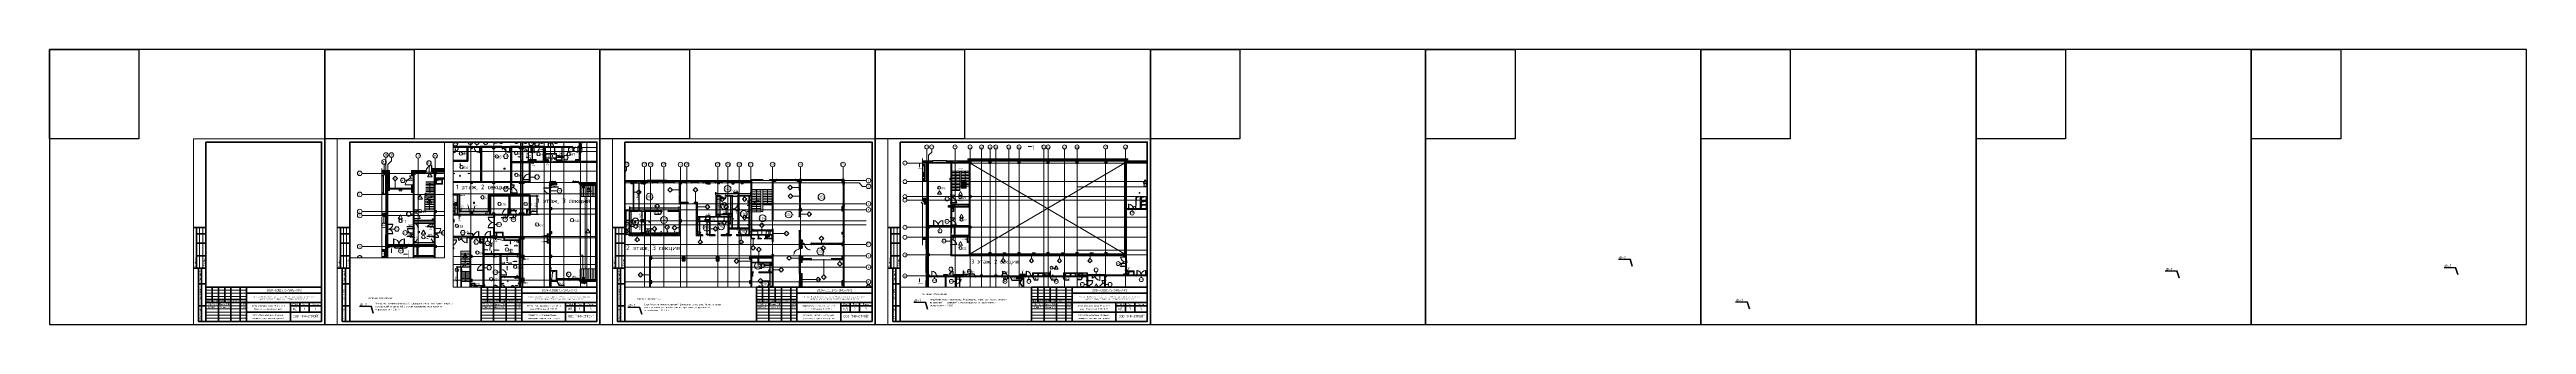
# Paper-space layout '2.7-Фар 3 вып' of a CAD drawing. Header units: millimetres. Extents: x -143 to 3817, y 0 to 440.
# The model-space entities are those that its viewports show. They can reach past a viewport. Long polylines and large blocks are cut down to what shows.
import ezdxf
from ezdxf.enums import TextEntityAlignment as Align

# ---------------------------------------------------------------- set-up
doc = ezdxf.new("R2018")
doc.units = ezdxf.units.MM
for name, pattern in [('200_ШТРИХ__ш1_п0_6_', [160, 100, -60]), ('ADSK_Линия сетки', [2500, 2000, -250, 0, -250]), ('ADSK_Невидимые', [500, 300, -200]), ('ADSK_Скрыто', [600, 300, -300]), ('Штрих короткий', [300, 150, -150]), ('Штриховая', [600, 400, -200])]:
    doc.linetypes.add(name, pattern=pattern)
doc.layers.get('Defpoints').update_dxf_attribs({"color": 250})
for name, color, linetype, lineweight in [('0) кирпич', 30, 'Continuous', 60), ('2)Фарх готовы', 3, 'Continuous', 30), ('2.3)Фарх 3 выполн.', 160, 'Continuous', 30), ('A-AREA-____-IDEN', 250, 'Continuous', 9), ('A-DETL-____-HDLN', 250, 'ADSK_Невидимые', 9), ('A-DETL-____-OTLN', 250, 'Continuous', 5), ('A-DETL-GENF-OTLN', 250, 'Continuous', 5), ('A-DOOR-____-HDLN', 250, 'ADSK_Невидимые', 5), ('A-DOOR-____-IDEN', 250, 'Continuous', 9), ('A-DOOR-____-MCUT', 250, 'Continuous', 5), ('A-DOOR-____-OTLN', 250, 'Continuous', 5), ('A-DOOR-FRAM-MCUT', 250, 'Continuous', 5), ('A-DOOR-FRAM-OTLN', 250, 'Continuous', 5), ('A-DOOR-GLAZ-MCUT', 250, 'Continuous', 5), ('A-FLOR-____-IDEN', 250, 'Continuous', 9), ('A-FLOR-____-OTLN', 250, 'Continuous', 9), ('A-GENM-____-HDLN', 250, 'ADSK_Невидимые', 9), ('A-GENM-____-MCUT', 250, 'Continuous', 25), ('A-GENM-____-OTLN', 250, 'Continuous', 9), ('A-GLAZ-____-IDEN', 250, 'Continuous', 9), ('A-GLAZ-____-MCUT', 250, 'Continuous', 9), ('A-GLAZ-____-OTLN', 250, 'Continuous', 5), ('A-GLAZ-CURT-OTLN', 250, 'Continuous', 5), ('A-GLAZ-CWMG-MCUT', 250, 'Continuous', 9), ('A-GLAZ-CWMG-OTLN', 250, 'Continuous', 5), ('A-ROOF-___-IDEN', 250, 'Continuous', 9), ('A-ROOF-____-MCUT', 250, 'Continuous', 9), ('A-ROOF-____-OTLN', 250, 'Continuous', 5), ('A-ROOF-FNSH-MCUT', 250, 'Continuous', 9), ('A-WALL-____-IDEN', 250, 'Continuous', 9), ('A-WALL-____-MCUT', 250, 'Continuous', 13), ('A-WALL-____-OTLN', 250, 'Continuous', 9), ('A-WALL-____-PATT', 250, 'Continuous', 13), ('A-WALL-FNSH-MCUT', 250, 'Continuous', 13), ('E-ELEC-EQPM-OTLN', 250, 'Continuous', 9), ('G-____-____-DIMS', 250, 'Continuous', 9), ('G-____-____-SYMB', 250, 'ADSK_Скрыто', 9), ('G-____-____-TEXT', 250, 'Continuous', 9), ('G-XREF-____-OTLN', 250, 'Continuous', 9), ('I-WALL-____-OTLN', 250, 'Continuous', 9), ('P-SANR-FIXT-HDLN', 250, 'ADSK_Невидимые', 5), ('P-SANR-FIXT-OTLN', 250, 'Continuous', 9), ('S-BEAM-____-OTLN', 250, 'Continuous', 9), ('S-COLS-____-MCUT', 250, 'Continuous', 25), ('S-COLS-____-OTLN', 250, 'Continuous', 9), ('S-GRID-____-IDEN', 250, 'Continuous', 9), ('S-GRID-____-OTLN', 250, 'Continuous', 9), ('S-STRS-____-MBND', 250, 'Continuous', 5), ('S-STRS-____-OTLN', 250, 'Continuous', 5), ('Обобщенные модели', 250, 'Continuous', 9)]:
    doc.layers.add(name, color=color, linetype=linetype, lineweight=lineweight)
doc.layers.add('ВЭ', color=7, linetype='Continuous')
doc.styles.add('Arial', font='arial.ttf', dxfattribs={"height": 1})
doc.styles.add('Arial Narrow', font='ARIALN.TTF', dxfattribs={"width": 0.9, "height": 150})
doc.styles.add('GOST Common', font='', dxfattribs={"width": 0.9, "height": 350})
doc.styles.add('GOST Common_1', font='', dxfattribs={"width": 0.9, "height": 250})
doc.styles.add('ISOCPEUR', font='isocpeur.ttf', dxfattribs={"width": 0.8, "height": 100})
doc.styles.add('ISOCPEUR_1', font='isocpeur.ttf', dxfattribs={"width": 0.9, "height": 250})
doc.styles.add('ISOCPEUR_2', font='isocpeur.ttf', dxfattribs={"height": 160})
doc.styles.add('ISOCPEUR_3', font='isocpeur.ttf', dxfattribs={"height": 250})
doc.styles.add('ISOCPEUR_6', font='isocpeur.ttf', dxfattribs={"height": 3.5})
doc.styles.add('ISOCPEUR_I', font='isocpeui.ttf', dxfattribs={"width": 0.9, "height": 12.5})
doc.styles.add('ISOCPEUR_I_1', font='ГОСТ тип А.ttf', dxfattribs={"height": 2500})
doc.styles.get("Standard").update_dxf_attribs({"font": 'ГОСТ тип А.ttf'})
doc.styles.add('СПДС', font='ГОСТ тип А.ttf', dxfattribs={"width": 0.9})
doc.styles.get('GOST Common').set_extended_font_data('GOST Common')
doc.styles.get('GOST Common_1').set_extended_font_data('GOST Common')
doc.dimstyles.new('А3', dxfattribs={"dimtxt": 333, "dimasz": 222, "dimexe": 222, "dimexo": 111, "dimgap": 111, "dimtad": 1, "dimtoh": 1, "dimdec": 0, "dimrnd": 0.0015, "dimzin": 0, "dimdsep": 46, "dimtxsty": 'Standard', "dimblk": 'OBLIQUE', "dimcen": 0, "dimclrd": 7, "dimclre": 7, "dimclrt": 7, "dimadec": 0, "dimazin": 0, "dimtfac": 1, "dimtdec": 0, "dimtofl": 0, "dimtmove": 0, "dimatfit": 3, "dimfxl": 1, "dimtolj": 1, "dimtzin": 0, "dimarcsym": 0})
pattern_1 = [(45, (12287.9, -7e-12), (-251.4472, 251.4472), []), (45, (12287.9, 381), (-251.4472, 251.4472), [])]
pattern_2 = [(135, (12287.91, -0.0006), (-142.5612, -142.5612), []), (135, (12430.48, -0.0006), (-142.5612, -142.5612), [252.016, -50.403, 3.353, -47.05])]
pattern_3 = [(135, (12287.91, -0.0006), (-141.42136, -141.42136), [])]
pattern_4 = [(45, (12287.9, -0.0006), (-251.4472, 251.4472), []), (45, (12287.9, 381), (-251.4472, 251.4472), [])]
pattern_5 = [(45, (12287.9, -0.0006), (-224.5064, 224.5064), []), (45, (12367.3, -0.0006), (0, 449.0128), []), (45, (12208.54, -0.0006), (0, 449.0128), [])]
pattern_6 = [(135, (1751.41, 124.685), (-14.14214, -14.14214), []), (225, (1751.41, 124.685), (14.14214, -14.14214), [])]
pattern_7 = [(45, (-371.384, 124.685), (-14.1421, 14.1421), []), (135, (-371.384, 124.685), (-14.1421, -14.1421), [])]
pattern_8 = [(50, (12287.9, -0.0006), (364.3679, -31.8783), [38.1, -419.1]), (355, (12287.9, -0.0006), (-70.4859, 382.1133), [30.48, -335.28]), (100.451, (12318.28, -2.66), (293.885, 350.2334), [32.38, -356.18]), (46.184, (12287.9, 101.6), (542.1585, -84.0858), [57.15, -628.65]), (96.636, (12333.1, 94.6), (474.805, 494.8554), [48.57, -534.27]), (351.184, (12287.9, 101.6), (474.8102, 494.85), [45.72, -502.92]), (21, (12338.7, 76.2), (303.2285, -204.5305), [38.1, -419.1]), (326, (12338.7, 76.2), (123.6039, 368.376), [30.48, -335.28]), (71.451, (12364, 59.16), (426.8341, 163.8427), [32.38, -356.18]), (37.5, (12287.91, -0.0006), (6.17665, 169.11015), [16.764, -314.452, 16.764, -323.596, -336.55]), (37.5, (12287.91, -0.0006), (6.17665, 169.11015), [-671.576, 16.764, -319.786]), (7.5, (12287.91, -0.0006), (133.63888, 200.3615), [16.764, -177.292, 16.764, -306.832, -128.27]), (7.5, (12287.91, -0.0006), (133.63888, 200.3615), [-517.652, 16.764, -111.506]), (327.5, (12174.63, -0.0006), (271.18182, -11.45836), [16.764, -110.236, 16.764, -379.476, -525.78]), (327.5, (12174.63, -0.0006), (271.18182, -11.45836), [-523.24, 16.764, -509.016]), (317.5, (12123.83, -0.0006), (296.2585, 50.85285), [16.764, -148.336, 16.764, -246.38, -373.38]), (317.5, (12123.83, -0.0006), (296.2585, 50.85285), [-428.244, 16.764, -356.616])]
pattern_9 = [(135, (1751.41, 164.685), (-14.14214, -14.14214), []), (225, (1751.41, 164.685), (14.14214, -14.14214), [])]
pattern_10 = [(45, (-371.384, 164.685), (-14.1421, 14.1421), []), (135, (-371.384, 164.685), (-14.1421, -14.1421), [])]
pattern_11 = [(225, (1751.41, -124.685), (-14.14214, 14.14214), []), (135, (1751.41, -124.685), (14.14214, 14.14214), [])]
pattern_12 = [(315, (-371.384, -124.685), (-14.1421, -14.1421), []), (225, (-371.384, -124.685), (-14.1421, 14.1421), [])]
pattern_13 = [(135, (1801.41, 124.685), (-14.14214, -14.14214), []), (225, (1801.41, 124.685), (14.14214, -14.14214), [])]
pattern_14 = [(45, (-321.384, 124.685), (-14.1421, 14.1421), []), (135, (-321.384, 124.685), (-14.1421, -14.1421), [])]
pattern_15 = [(135, (1451.41, 164.685), (-14.14214, -14.14214), []), (225, (1451.41, 164.685), (14.14214, -14.14214), [])]
pattern_16 = [(45, (-671.384, 164.685), (-14.1421, 14.1421), []), (135, (-671.384, 164.685), (-14.1421, -14.1421), [])]
pattern_17 = [(135, (1481.41, 164.685), (-14.14214, -14.14214), []), (225, (1481.41, 164.685), (14.14214, -14.14214), [])]
pattern_18 = [(45, (-641.384, 164.685), (-14.1421, 14.1421), []), (135, (-641.384, 164.685), (-14.1421, -14.1421), [])]
pattern_19 = [(135, (12287.91, -0.0006), (-84.85281, -84.85281), []), (225, (12287.91, -0.0006), (84.85281, -84.85281), [])]
pattern_20 = [(45, (12287.91, -0.0006), (-70.71068, 70.71068), []), (135, (12287.91, -0.0006), (-70.71068, -70.71068), [])]
pattern_21 = [(135, (12287.91, -0.0006), (-75.43415, -75.43415), [106.68, -17.78, 3.556, -17.78]), (135, (12287.91, 75.39), (-75.43415, -75.43415), []), (50, (12287.91, -0.0006), (127.52922, -11.15758), [13.335, -146.685]), (355, (12287.91, -0.0006), (-24.66966, 133.74002), [10.668, -117.348]), (100.451, (12298.54, -0.93), (102.85973, 122.58178), [11.333, -124.663]), (46.184, (12287.91, 35.56), (189.75516, -29.43036), [20.002, -220.027]), (96.636, (12303.73, 33.1), (166.1822, 173.1996), [17, -186.995]), (351.184, (12287.91, 35.56), (166.18393, 173.19757), [16.002, -176.022]), (21, (12305.69, 26.67), (106.13027, -71.58603), [13.335, -146.685]), (326, (12305.7, 26.67), (43.26188, 128.93175), [10.668, -117.348]), (71.451, (12314.54, 20.7), (149.39198, 57.34505), [11.333, -124.663]), (37.5, (12287.914, -0.0006), (2.162228, 59.188357), [3.353, -112.573, 3.353, -115.773, -117.792]), (37.5, (12287.914, -0.0006), (2.162228, 59.188357), [-235.052, 3.353, -114.44]), (7.5, (12287.914, -0.0006), (46.773857, 70.12615), [3.353, -64.567, 3.353, -109.906, -44.894]), (7.5, (12287.914, -0.0006), (46.773857, 70.12615), [-181.178, 3.353, -41.542]), (327.5, (12248.265, -0.0006), (94.91367, -4.010093), [3.353, -41.097, 3.353, -135.331, -184.023]), (327.5, (12248.265, -0.0006), (94.91367, -4.010093), [-183.134, 3.353, -180.67]), (317.5, (12230.485, -0.0006), (103.69057, 17.79882), [3.353, -54.432, 3.353, -88.748, -130.683]), (317.5, (12230.485, -0.0006), (103.69057, 17.79882), [-149.885, 3.353, -127.33])]
pattern_22 = [(135, (1551.41, 164.685), (-14.14214, -14.14214), []), (225, (1551.41, 164.685), (14.14214, -14.14214), [])]
pattern_23 = [(45, (-571.384, 164.685), (-14.1421, 14.1421), []), (135, (-571.384, 164.685), (-14.1421, -14.1421), [])]
pattern_24 = [(45, (12287.91, -0.0006), (-141.42136, 141.42136), []), (135, (12287.91, -0.0006), (-141.42136, -141.42136), [])]
pattern_25 = [(135, (-124699.98, -44975), (-142.56192, -142.56192), []), (135, (-124557.42, -44975), (-142.56192, -142.56192), [252.016, -50.403, 3.353, -47.05])]
pattern_26 = [(45, (125, 0), (-22.6274, 22.6274), [])]
pattern_27 = [(45, (-1171.384, 164.685), (-14.1421, 14.1421), []), (135, (-1171.384, 164.685), (-14.1421, -14.1421), [])]
pattern_28 = [(135, (951.411, 164.685), (-14.1421, -14.1421), []), (225, (951.411, 164.685), (14.1421, -14.1421), [])]
pattern_29 = [(135, (1676.41, 164.685), (-14.14214, -14.14214), []), (225, (1676.41, 164.685), (14.14214, -14.14214), [])]
pattern_30 = [(45, (-446.384, 164.685), (-14.1421, 14.1421), []), (135, (-446.384, 164.685), (-14.1421, -14.1421), [])]
pattern_31 = [(135, (28708.77, -120984.93), (-141.42136, -141.42136), [])]
pattern_32 = [(135, (1051.41, 164.685), (-14.1421, -14.1421), []), (225, (1051.41, 164.685), (14.1421, -14.1421), [])]
pattern_33 = [(45, (-1071.384, 164.685), (-14.1421, 14.1421), []), (135, (-1071.384, 164.685), (-14.1421, -14.1421), [])]
pattern_34 = [(45, (28708.77, -120984.93), (-251.4472, 251.4472), []), (45, (28708.77, -120603.93), (-251.4472, 251.4472), [])]
pattern_35 = [(45, (28708.77, -120984.93), (-70.71068, 70.71068), [])]
pattern_36 = [(135, (1776.41, 164.685), (-14.14214, -14.14214), []), (225, (1776.41, 164.685), (14.14214, -14.14214), [])]
pattern_37 = [(45, (-346.384, 164.685), (-14.1421, 14.1421), []), (135, (-346.384, 164.685), (-14.1421, -14.1421), [])]
pattern_38 = [(135, (28708.77, -120984.93), (-142.5612, -142.5612), []), (135, (28851.33, -120984.93), (-142.5612, -142.5612), [252.016, -50.403, 3.353, -47.05])]
pattern_39 = [(50, (28708.77, -120984.93), (364.36793, -31.8783), [38.1, -419.1]), (355, (28708.77, -120984.93), (-70.48585, 382.1133), [30.48, -335.28]), (100.451, (28739.14, -120987.6), (293.885, 350.2334), [32.38, -356.18]), (46.184, (28708.77, -120883.33), (542.1585, -84.0858), [57.15, -628.65]), (96.636, (28753.95, -120890.34), (474.8049, 494.8554), [48.57, -534.27]), (351.184, (28708.8, -120883.33), (474.8102, 494.85), [45.72, -502.92]), (21, (28759.57, -120908.73), (303.22847, -204.53046), [38.1, -419.1]), (326, (28759.57, -120908.73), (123.6039, 368.37604), [30.48, -335.28]), (71.451, (28784.84, -120925.78), (426.8341, 163.8427), [32.38, -356.18]), (37.5, (28708.77, -120984.93), (6.17665, 169.11015), [16.764, -314.452, 16.764, -323.596, -336.55]), (37.5, (28708.77, -120984.93), (6.17665, 169.11015), [-671.576, 16.764, -319.786]), (7.5, (28708.77, -120984.93), (133.63888, 200.3615), [16.764, -177.292, 16.764, -306.832, -128.27]), (7.5, (28708.77, -120984.93), (133.63888, 200.3615), [-517.652, 16.764, -111.506]), (327.5, (28595.49, -120984.93), (271.18182, -11.45836), [16.764, -110.236, 16.764, -379.476, -525.78]), (327.5, (28595.49, -120984.93), (271.18182, -11.45836), [-523.24, 16.764, -509.016]), (317.5, (28544.7, -120984.93), (296.2585, 50.85285), [16.764, -148.336, 16.764, -246.38, -373.38]), (317.5, (28544.7, -120984.93), (296.2585, 50.85285), [-428.244, 16.764, -356.616])]
pattern_40 = [(135, (1951.41, 124.685), (-14.14214, -14.14214), []), (225, (1951.41, 124.685), (14.14214, -14.14214), [])]
pattern_41 = [(45, (-171.384, 124.685), (-14.1421, 14.1421), []), (135, (-171.384, 124.685), (-14.1421, -14.1421), [])]
pattern_42 = [(135, (28052.9, -258555.93), (-141.42136, -141.42136), [])]
pattern_43 = [(45, (28052.9, -258555.93), (-251.4472, 251.4472), []), (45, (28052.9, -258174.93), (-251.4472, 251.4472), [])]
pattern_44 = [(45, (28052.9, -258555.93), (-224.5064, 224.5064), []), (45, (28132.28, -258555.93), (0, 449.0128), []), (45, (27973.53, -258555.93), (0, 449.0128), [])]
pattern_45 = [(135, (28052.9, -258555.93), (-84.85281, -84.85281), []), (225, (28052.9, -258555.93), (84.85281, -84.85281), [])]
pattern_46 = [(45, (28052.91, -258555.93), (-70.71068, 70.71068), []), (135, (28052.91, -258555.93), (-70.71068, -70.71068), [])]
pattern_47 = [(135, (28052.9, -258555.93), (-142.5612, -142.5612), []), (135, (28195.47, -258555.93), (-142.5612, -142.5612), [252.016, -50.403, 3.353, -47.05])]
pattern_48 = [(50, (28052.9, -258555.93), (364.3679, -31.8783), [38.1, -419.1]), (355, (28052.9, -258555.93), (-70.48585, 382.1133), [30.48, -335.28]), (100.451, (28083.27, -258558.6), (293.885, 350.2334), [32.38, -356.18]), (46.184, (28052.9, -258454.33), (542.1585, -84.0858), [57.15, -628.65]), (96.636, (28098.1, -258461.34), (474.8049, 494.8554), [48.57, -534.27]), (351.184, (28052.9, -258454.33), (474.8102, 494.85), [45.72, -502.92]), (21, (28103.7, -258479.73), (303.22847, -204.53046), [38.1, -419.1]), (326, (28103.7, -258479.73), (123.6039, 368.376), [30.48, -335.28]), (71.451, (28128.97, -258496.77), (426.8341, 163.8427), [32.38, -356.18]), (37.5, (28052.9, -258555.93), (6.17665, 169.11015), [16.764, -314.452, 16.764, -323.596, -336.55]), (37.5, (28052.9, -258555.93), (6.17665, 169.11015), [-671.576, 16.764, -319.786]), (7.5, (28052.9, -258555.93), (133.63888, 200.3615), [16.764, -177.292, 16.764, -306.832, -128.27]), (7.5, (28052.9, -258555.93), (133.63888, 200.3615), [-517.652, 16.764, -111.506]), (327.5, (27939.62, -258555.93), (271.18182, -11.45836), [16.764, -110.236, 16.764, -379.476, -525.78]), (327.5, (27939.62, -258555.93), (271.18182, -11.45836), [-523.24, 16.764, -509.016]), (317.5, (27888.82, -258555.93), (296.2585, 50.85285), [16.764, -148.336, 16.764, -246.38, -373.38]), (317.5, (27888.82, -258555.93), (296.2585, 50.85285), [-428.244, 16.764, -356.616])]
pattern_49 = [(45, (28052.9, -258555.93), (-141.42136, 141.42136), []), (135, (28052.9, -258555.93), (-141.42136, -141.42136), [])]
pattern_50 = [(135, (28052.9, -258645.93), (-141.42136, -141.42136), [])]

# ---------------------------------------------------------------- blocks, each defined once
blk = doc.blocks.new('*U5502')
at = {"color": 4}
blk.add_lwpolyline([(-220, -220), (220, -220), (220, 220), (-220, 220)], close=True, dxfattribs=at)
at = {"color": 3}
blk.add_lwpolyline([(-220, 220), (-77, 220), (-77, 77), (-220, 77)], close=True, dxfattribs=at)
blk = doc.blocks.new('*U5503')
at = {"color": 0, "linetype": 'ByBlock', "lineweight": -2, "transparency": 16777216}
for p in [(0, 0), (440, 0), (880, 0), (1320, 0), (1760, 0), (2200, 0), (2640, 0), (3080, 0), (3520, 0)]:
    blk.add_blockref('*U5502', p, dxfattribs=at)
blk = doc.blocks.new('*U5494')
at = {"lineweight": 0}
blk.add_lwpolyline([(-205, -5), (5, -5), (5, 292), (-205, 292)], close=True, dxfattribs=at)
at = {"color": 0, "linetype": 'Continuous', "lineweight": 50}
blk.add_lwpolyline([(-185, 287), (0, 287), (0, 0), (-185, 0)], close=True, dxfattribs=at)
at = {"lineweight": 35}
for points in [[(-185, 150), (-205, 150)], [(-200, 85), (-200, 150)], [(-185, 140), (-200, 140)], [(-185, 125), (-200, 125)], [(-185, 85), (-205, 85)], [(-185, 105), (-200, 105)], [(-185, 85), (-197, 85), (-197, 0), (-185, 0)], [(-192, 0), (-192, 85)], [(-185, 60), (-197, 60)], [(-175, 55), (-175, 30)], [(-165, 55), (-165, 0)], [(-155, 55), (-155, 30)], [(-145, 55), (-145, 0)], [(-130, 55), (-130, 0)], [(-120, 55), (-120, 0)], [(-120, 45), (0, 45)], [(-185, 25), (-197, 25)], [(-185, 35), (-120, 35)], [(-185, 30), (0, 30)], [(-120, 15), (0, 15)], [(-50, 30), (-50, 0)], [(-50, 25), (0, 25)], [(-35, 30), (-35, 15)], [(-20, 30), (-20, 15)]]:
    blk.add_lwpolyline(points, dxfattribs=at)
at = {"lineweight": 18}
for points in [[(-195, 85), (-195, 150)], [(-190, 85), (-190, 150)], [(-185, 50), (-120, 50)], [(-185, 45), (-120, 45)], [(-185, 40), (-120, 40)], [(-185, 25), (-120, 25)], [(-185, 20), (-120, 20)], [(-185, 15), (-120, 15)], [(-185, 10), (-120, 10)], [(-185, 5), (-120, 5)]]:
    blk.add_lwpolyline(points, dxfattribs=at)
at = {"lineweight": 35}
blk.add_lwpolyline([(-185, 0), (0, 0), (0, 55), (-185, 55)], close=True, dxfattribs=at)
at = {"lineweight": 0}
blk.add_lwpolyline([(0, -5), (5, -5), (5, 0)], dxfattribs=at)
at = {"lineweight": -2, "char_height": 2.5, "attachment_point": 5, "rotation": 90, "style": 'СПДС'}
for s, insert, width in [('Согласовано', (-202.5, 95), 19.991), ('Взам. инв. N', (-194.5, 72.5), 24.991), ('Гл. спец.', (-187.5, 95), 19.991), ('Подл. и дата', (-194.5, 42.5), 34.991), ('Инв. N подл.', (-194.5, 12.5), 24.991)]:
    blk.add_mtext(s, dxfattribs=dict(at, insert=insert, width=width))
at = {"insert": (-60.2, 37.2), "char_height": 2.2, "attachment_point": 5, "style": 'СПДС'}
blk.add_mtext_dynamic_manual_height_columns('Средняя общеобразовательная школа на 675 мест, расположенная на земельном\\P\\pxqc;участке по адресу: г. Москва, 2-й Нагатинский проезд, вл. 2/3', width=118.293, gutter_width=0, heights=[12.8], dxfattribs=at)
at = {"lineweight": -2, "char_height": 2.5, "style": 'СПДС'}
for s, insert, width, attachment_point in [('Разработал', (-183.1, 27.5), 17.953, 4), ('Проверил', (-183.1, 22.5), 17.953, 4), ('Изм.', (-180, 32.5), 10, 5), ('Кол.уч.', (-170, 32.5), 10, 5), ('Лист', (-160, 32.5), 10, 5), ('N док.', (-150, 32.5), 10, 5), ('Подп.', (-137.5, 32.5), 15, 5), ('Дата', (-125, 32.5), 10, 5), ('Стадия', (-42.5, 27.5), 15, 5), ('Лист', (-27.5, 27.5), 15, 5), ('Листов', (-10, 27.5), 20, 5)]:
    blk.add_mtext(s, dxfattribs=dict(at, insert=insert, width=width, attachment_point=attachment_point))
at = {"lineweight": 30, "width": 0.9, "flags": 104}
blk.add_attdef('ШАПКА', text='', height=3, dxfattribs=at).set_placement((-135, 281), align=Align.MIDDLE_CENTER)
at = {"style": 'СПДС'}
for tag, height, p in [('ШИФР_ПРОЕКТА', 4, (-60, 50)), ('НАИМЕНОВАНИЕ_ОБЪЕКТА2', 2.5, (-85, 20)), ('НАИМЕНОВАНИЕ_ЧЕРТЕЖА2', 2.5, (-85, 5)), ('НАИМЕНОВАНИЕ_ЧЕРТЕЖА1', 2.5, (-85, 10)), ('НАИМЕНОВАНИЕ_ОБЪЕКТА', 2.5, (-85, 25)), ('ОРГАНИЗАЦИЯ_РАЗРАБОТЧИК1', 4, (-25, 8.1)), ('СТАДИЯ', 4, (-42.5, 20)), ('ЛИСТ_первый', 4, (-27.5, 20)), ('ЛИСТОВ', 4, (-10, 20))]:
    blk.add_attdef(tag, text='', height=height, dxfattribs=at).set_placement(p, align=Align.MIDDLE_CENTER)
for tag, p in [('РАЗРАБОТЧИК', (-164, 27.5)), ('РУК.ГРУППЫ', (-164, 22.5))]:
    blk.add_attdef(tag, text='', height=2.5, dxfattribs=at).set_placement(p, align=Align.MIDDLE_LEFT)
at = {"style": 'СПДС', "width": 0.9}
for tag, p in [('ДАТА1', (-129.6, 26.4)), ('ДАТА2', (-129.6, 21.4))]:
    blk.add_attdef(tag, p, '', height=2.3, dxfattribs=at)
blk = doc.blocks.new('*U5495')
at = {"lineweight": 0}
blk.add_lwpolyline([(-415, -5), (5, -5), (5, 292), (-415, 292)], close=True, dxfattribs=at)
at = {"color": 0, "linetype": 'Continuous', "lineweight": 50}
blk.add_lwpolyline([(-395, 287), (0, 287), (0, 0), (-395, 0)], close=True, dxfattribs=at)
at = {"lineweight": 35}
for points in [[(-395, 150), (-415, 150)], [(-410, 85), (-410, 150)], [(-395, 140), (-410, 140)], [(-395, 125), (-410, 125)], [(-395, 85), (-415, 85)], [(-395, 105), (-410, 105)], [(-395, 85), (-407, 85), (-407, 0), (-395, 0)], [(-402, 0), (-402, 85)], [(-395, 60), (-407, 60)], [(-175, 55), (-175, 30)], [(-165, 55), (-165, 0)], [(-155, 55), (-155, 30)], [(-145, 55), (-145, 0)], [(-130, 55), (-130, 0)], [(-120, 55), (-120, 0)], [(-120, 45), (0, 45)], [(-395, 25), (-407, 25)], [(-185, 35), (-120, 35)], [(-185, 30), (0, 30)], [(-120, 15), (0, 15)], [(-50, 30), (-50, 0)], [(-50, 25), (0, 25)], [(-35, 30), (-35, 15)], [(-20, 30), (-20, 15)]]:
    blk.add_lwpolyline(points, dxfattribs=at)
at = {"lineweight": 18}
for points in [[(-405, 85), (-405, 150)], [(-400, 85), (-400, 150)], [(-185, 50), (-120, 50)], [(-185, 45), (-120, 45)], [(-185, 40), (-120, 40)], [(-185, 25), (-120, 25)], [(-185, 20), (-120, 20)], [(-185, 15), (-120, 15)], [(-185, 10), (-120, 10)], [(-185, 5), (-120, 5)]]:
    blk.add_lwpolyline(points, dxfattribs=at)
at = {"lineweight": 35}
blk.add_lwpolyline([(-185, 0), (0, 0), (0, 55), (-185, 55)], close=True, dxfattribs=at)
at = {"lineweight": 0}
blk.add_lwpolyline([(0, -5), (5, -5), (5, 0)], dxfattribs=at)
at = {"lineweight": -2, "char_height": 2.5, "attachment_point": 5, "rotation": 90, "style": 'СПДС'}
for s, insert, width in [('Согласовано', (-412.5, 95), 19.991), ('Взам. инв. N', (-404.5, 72.5), 24.991), ('Гл. спец.', (-397.5, 95), 19.991), ('Подл. и дата', (-404.5, 42.5), 34.991), ('Инв. N подл.', (-404.5, 12.5), 24.991)]:
    blk.add_mtext(s, dxfattribs=dict(at, insert=insert, width=width))
at = {"insert": (-60.2, 37.2), "char_height": 2.2, "attachment_point": 5, "style": 'СПДС'}
blk.add_mtext_dynamic_manual_height_columns('Средняя общеобразовательная школа на 675 мест, расположенная на земельном\\P\\pxqc;участке по адресу: г. Москва, 2-й Нагатинский проезд, вл. 2/3', width=118.293, gutter_width=0, heights=[12.8], dxfattribs=at)
at = {"lineweight": -2, "char_height": 2.5, "style": 'СПДС'}
for s, insert, width, attachment_point in [('Разработал', (-183.1, 27.5), 17.953, 4), ('Проверил', (-183.1, 22.5), 17.953, 4), ('Изм.', (-180, 32.5), 10, 5), ('Кол.уч.', (-170, 32.5), 10, 5), ('Лист', (-160, 32.5), 10, 5), ('N док.', (-150, 32.5), 10, 5), ('Подп.', (-137.5, 32.5), 15, 5), ('Дата', (-125, 32.5), 10, 5), ('Стадия', (-42.5, 27.5), 15, 5), ('Лист', (-27.5, 27.5), 15, 5), ('Листов', (-10, 27.5), 20, 5)]:
    blk.add_mtext(s, dxfattribs=dict(at, insert=insert, width=width, attachment_point=attachment_point))
at = {"lineweight": 30, "width": 0.9, "flags": 104}
blk.add_attdef('ШАПКА', text='', height=3, dxfattribs=at).set_placement((-135, 281), align=Align.MIDDLE_CENTER)
at = {"style": 'СПДС'}
for tag, height, p in [('ШИФР_ПРОЕКТА', 4, (-60, 50)), ('НАИМЕНОВАНИЕ_ОБЪЕКТА2', 2.5, (-85, 20)), ('НАИМЕНОВАНИЕ_ЧЕРТЕЖА2', 2.5, (-85, 5)), ('НАИМЕНОВАНИЕ_ЧЕРТЕЖА1', 2.5, (-85, 10)), ('НАИМЕНОВАНИЕ_ОБЪЕКТА', 2.5, (-85, 25)), ('ОРГАНИЗАЦИЯ_РАЗРАБОТЧИК1', 4, (-25, 8.1)), ('СТАДИЯ', 4, (-42.5, 20)), ('ЛИСТ_первый', 4, (-27.5, 20)), ('ЛИСТОВ', 4, (-10, 20))]:
    blk.add_attdef(tag, text='', height=height, dxfattribs=at).set_placement(p, align=Align.MIDDLE_CENTER)
for tag, p in [('РАЗРАБОТЧИК', (-164, 27.5)), ('РУК.ГРУППЫ', (-164, 22.5))]:
    blk.add_attdef(tag, text='', height=2.5, dxfattribs=at).set_placement(p, align=Align.MIDDLE_LEFT)
at = {"style": 'СПДС', "width": 0.9}
for tag, p in [('ДАТА1', (-129.6, 26.4)), ('ДАТА2', (-129.6, 21.4))]:
    blk.add_attdef(tag, p, '', height=2.3, dxfattribs=at)
blk = doc.blocks.new('Разрез - Номер вида спереди_3_5 мм-32550530-АР1_Кладочный план 1 этажа С2и3')
at = {"layer": 'G-____-____-SYMB', "linetype": 'Continuous'}
for points in [[(9.8, 0.4), (9.8, -0.4), (-0.3, -0.4), (-0.3, 0.4)], [(2.2, -4.7), (3, 0), (3.8, -4.7)]]:
    blk.add_hatch(color=256, dxfattribs=at).paths.add_polyline_path(points)
at = {"layer": 'G-____-____-SYMB', "linetype": 'Continuous', "lineweight": 20}
blk.add_line((3, -3), (3, -9.7), dxfattribs=at)
blk = doc.blocks.new('Разрез - Номер вида сзади_3_5 мм-32550532-АР1_Кладочный план 1 этажа С2и3')
at = {"layer": 'G-____-____-SYMB', "linetype": 'Continuous'}
for points in [[(9.8, 0.4), (9.8, -0.4), (-0.3, -0.4), (-0.3, 0.4)], [(2.2, -4.7), (3, 0), (3.8, -4.7)]]:
    blk.add_hatch(color=256, dxfattribs=at).paths.add_polyline_path(points)
at = {"layer": 'G-____-____-SYMB', "linetype": 'Continuous', "lineweight": 20}
blk.add_line((3, -3), (3, -9.7), dxfattribs=at)
blk = doc.blocks.new('Дверь_СКБ_1Ст_Внутренняя - Д-8п_1100x2100h_Кабинет директора_ Канцелярия_ Бухгалтерия_ Кабинеты заместителей директора_ Кабинет организатора внеклассной и внешкольной работы-41870816-АР1_Маркировочный план 1 этажа С2и3')
at = {"layer": 'A-DOOR-____-OTLN'}
h = blk.add_hatch(dxfattribs=at)
h.set_pattern_fill('FP_12', color=256, style=0, pattern_type=2)
h.set_pattern_definition(pattern_6)
h.paths.add_polyline_path([(537.5, 60), (537.5, -60), (562.5, -60), (562.5, 60)])
at = {"layer": 'A-DOOR-FRAM-OTLN'}
h = blk.add_hatch(dxfattribs=at)
h.set_pattern_fill('FP_13', color=256, style=0, pattern_type=2)
h.set_pattern_definition(pattern_7)
h.paths.add_polyline_path([(-537.5, -60), (-512.5, -60), (-512.5, 60), (-537.5, 60)])
at = {"layer": 'A-DOOR-____-MCUT'}
for p, q in [((-487.5, 1060), (-487.5, 60)), ((-447.5, 1060), (-487.5, 1060)), ((-487.5, 60), (-447.5, 60)), ((-447.5, 60), (-447.5, 1060))]:
    blk.add_line(p, q, dxfattribs=at)
at = {"layer": 'A-DOOR-____-OTLN'}
blk.add_arc((-487.5, 60), 1000, 360, 90, dxfattribs=at)
at = {"layer": 'A-DOOR-FRAM-MCUT'}
for p, q in [((-497.5, 68), (-567.5, 68)), ((-567.5, 68), (-567.5, 60)), ((-567.5, 60), (-497.5, 60)), ((-512.5, 60), (-537.5, 60)), ((-537.5, 60), (-537.5, -60)), ((-487.5, 60), (-512.5, 60)), ((-512.5, 60), (-512.5, -20)), ((-512.5, -60), (-512.5, 60)), ((-497.5, 60), (-512.5, 60)), ((-512.5, 60), (-512.5, 59)), ((-512.5, 59), (-497.5, 59)), ((-497.5, 60), (-497.5, 68)), ((-497.5, 59), (-497.5, 60)), ((-487.5, 20), (-487.5, 60)), ((-477.5, 20), (-487.5, 20)), ((-477.5, -20), (-477.5, 20)), ((512.5, 20), (502.5, 20)), ((502.5, 20), (502.5, -20)), ((512.5, 60), (512.5, 20)), ((537.5, 60), (512.5, 60)), ((592.5, 68), (522.5, 68)), ((522.5, 68), (522.5, 60)), ((537.5, 60), (522.5, 60)), ((522.5, 60), (522.5, 59)), ((522.5, 60), (592.5, 60)), ((522.5, 59), (537.5, 59)), ((537.5, -20), (537.5, 60)), ((562.5, 60), (537.5, 60)), ((537.5, 60), (537.5, -60)), ((537.5, 59), (537.5, 60)), ((562.5, -60), (562.5, 60)), ((592.5, 60), (592.5, 68)), ((-497.5, -60), (-567.5, -60)), ((-567.5, -60), (-567.5, -68)), ((-567.5, -68), (-497.5, -68)), ((-537.5, -60), (-512.5, -60)), ((-512.5, -20), (-477.5, -20)), ((-497.5, -20), (-512.5, -20)), ((-512.5, -20), (-512.5, -60)), ((-512.5, -60), (-497.5, -60)), ((-497.5, -60), (-497.5, -20)), ((-497.5, -68), (-497.5, -60)), ((502.5, -20), (537.5, -20)), ((537.5, -20), (522.5, -20)), ((522.5, -20), (522.5, -60)), ((522.5, -60), (537.5, -60)), ((592.5, -60), (522.5, -60)), ((522.5, -60), (522.5, -68)), ((522.5, -68), (592.5, -68)), ((537.5, -60), (537.5, -20)), ((537.5, -60), (562.5, -60)), ((592.5, -68), (592.5, -60))]:
    blk.add_line(p, q, dxfattribs=at)
blk = doc.blocks.new('Дверь_СКБ_1Ст_Внутренняя - Д-32л_1100x2100h_Душ-42648193-АР1_Маркировочный план 1 этажа С2и3')
at = {"layer": 'A-DOOR-____-OTLN'}
h = blk.add_hatch(dxfattribs=at)
h.set_pattern_fill('FP_12', color=256, style=0, pattern_type=2)
h.set_pattern_definition(pattern_6)
h.paths.add_polyline_path([(562.5, 60), (537.5, 60), (537.5, -60), (562.5, -60)])
at = {"layer": 'A-DOOR-FRAM-OTLN'}
h = blk.add_hatch(dxfattribs=at)
h.set_pattern_fill('FP_13', color=256, style=0, pattern_type=2)
h.set_pattern_definition(pattern_7)
h.paths.add_polyline_path([(-512.5, -60), (-512.5, 60), (-537.5, 60), (-537.5, -60)])
at = {"layer": 'A-DOOR-____-MCUT'}
for p, q in [((512.5, 1060), (472.5, 1060)), ((472.5, 1060), (472.5, 60)), ((472.5, 60), (512.5, 60)), ((512.5, 60), (512.5, 1060))]:
    blk.add_line(p, q, dxfattribs=at)
at = {"layer": 'A-DOOR-____-OTLN'}
blk.add_arc((512.5, 60), 1000, 90, 180, dxfattribs=at)
at = {"layer": 'A-DOOR-FRAM-MCUT'}
for p, q in [((-497.5, 68), (-567.5, 68)), ((-567.5, 68), (-567.5, 60)), ((-567.5, 60), (-497.5, 60)), ((-512.5, 60), (-537.5, 60)), ((-537.5, 60), (-537.5, -60)), ((-487.5, 60), (-512.5, 60)), ((-512.5, 60), (-512.5, -20)), ((-512.5, -60), (-512.5, 60)), ((-497.5, 60), (-512.5, 60)), ((-512.5, 60), (-512.5, 59)), ((-512.5, 59), (-497.5, 59)), ((-497.5, 60), (-497.5, 68)), ((-497.5, 59), (-497.5, 60)), ((-487.5, 20), (-487.5, 60)), ((-477.5, 20), (-487.5, 20)), ((-477.5, -20), (-477.5, 20)), ((512.5, 20), (502.5, 20)), ((502.5, 20), (502.5, -20)), ((512.5, 60), (512.5, 20)), ((537.5, 60), (512.5, 60)), ((592.5, 68), (522.5, 68)), ((522.5, 68), (522.5, 60)), ((537.5, 60), (522.5, 60)), ((522.5, 60), (522.5, 59)), ((522.5, 60), (592.5, 60)), ((522.5, 59), (537.5, 59)), ((537.5, -20), (537.5, 60)), ((562.5, 60), (537.5, 60)), ((537.5, 60), (537.5, -60)), ((537.5, 59), (537.5, 60)), ((562.5, -60), (562.5, 60)), ((592.5, 60), (592.5, 68)), ((-497.5, -60), (-567.5, -60)), ((-567.5, -60), (-567.5, -68)), ((-567.5, -68), (-497.5, -68)), ((-537.5, -60), (-512.5, -60)), ((-512.5, -20), (-477.5, -20)), ((-497.5, -20), (-512.5, -20)), ((-512.5, -20), (-512.5, -60)), ((-512.5, -60), (-497.5, -60)), ((-497.5, -60), (-497.5, -20)), ((-497.5, -68), (-497.5, -60)), ((502.5, -20), (537.5, -20)), ((537.5, -20), (522.5, -20)), ((522.5, -20), (522.5, -60)), ((522.5, -60), (537.5, -60)), ((592.5, -60), (522.5, -60)), ((522.5, -60), (522.5, -68)), ((522.5, -68), (592.5, -68)), ((537.5, -60), (537.5, -20)), ((537.5, -60), (562.5, -60)), ((592.5, -68), (592.5, -60))]:
    blk.add_line(p, q, dxfattribs=at)
blk = doc.blocks.new('Дверь_СКБ_2Ст_Внутренняя1 - Н_Д-9_1700x2100h_Умывальные-42040164-АР1_Маркировочный план 1 этажа С2и3')
at = {"layer": 'A-DOOR-____-OTLN'}
h = blk.add_hatch(dxfattribs=at)
h.set_pattern_fill('FP_24', color=256, style=0, pattern_type=2)
h.set_pattern_definition([(135, (1491.41, 164.685), (-14.14214, -14.14214), []), (225, (1491.41, 164.685), (14.14214, -14.14214), [])])
h.paths.add_polyline_path([(797.5, -100), (832.5, -100), (832.5, 100), (797.5, 100), (797.5, 25.4)])
at = {"layer": 'A-DOOR-FRAM-OTLN'}
h = blk.add_hatch(dxfattribs=at)
h.set_pattern_fill('FP_25', color=256, style=0, pattern_type=2)
h.set_pattern_definition([(45, (-631.384, 164.685), (-14.1421, 14.1421), []), (135, (-631.384, 164.685), (-14.1421, -14.1421), [])])
h.paths.add_polyline_path([(-807.5, 100), (-807.5, -100), (-772.5, -100), (-772.5, 100)])
at = {"layer": 'A-DOOR-____-MCUT'}
for p, q in [((-747.5, 620), (-747.5, 100)), ((-707.5, 620), (-747.5, 620)), ((-747.5, 100), (-707.5, 100)), ((-707.5, 100), (-707.5, 620)), ((772.5, 1100), (732.5, 1100)), ((732.5, 1100), (732.5, 100)), ((732.5, 100), (772.5, 100)), ((772.5, 100), (772.5, 1100))]:
    blk.add_line(p, q, dxfattribs=at)
at = {"layer": 'A-DOOR-____-OTLN'}
for centre, radius, start, end in [((-747.5, 100), 520, 0, 90), ((772.5, 100), 1000, 90, 180)]:
    blk.add_arc(centre, radius, start, end, dxfattribs=at)
at = {"layer": 'A-DOOR-FRAM-MCUT'}
for p, q in [((-757.5, 108), (-827.5, 108)), ((-827.5, 108), (-827.5, 100)), ((-827.5, 100), (-757.5, 100)), ((-772.5, 100), (-807.5, 100)), ((-807.5, 100), (-807.5, -100)), ((-747.5, 100), (-772.5, 100)), ((-772.5, 100), (-772.5, 20)), ((-772.5, -100), (-772.5, 100)), ((-757.5, 100), (-772.5, 100)), ((-772.5, 100), (-772.5, 99)), ((-772.5, 99), (-757.5, 99)), ((-772.5, 20), (-737.5, 20)), ((-757.5, 20), (-772.5, 20)), ((-772.5, 20), (-772.5, -100)), ((-757.5, 100), (-757.5, 108)), ((-757.5, 99), (-757.5, 100)), ((-757.5, -100), (-757.5, 20)), ((-747.5, 60), (-747.5, 100)), ((-737.5, 60), (-747.5, 60)), ((-737.5, 20), (-737.5, 60)), ((772.5, 60), (762.5, 60)), ((762.5, 60), (762.5, 20)), ((762.5, 20), (797.5, 20)), ((772.5, 100), (772.5, 60)), ((797.5, 100), (772.5, 100)), ((852.5, 108), (782.5, 108)), ((782.5, 108), (782.5, 100)), ((797.5, 100), (782.5, 100)), ((782.5, 100), (782.5, 99)), ((782.5, 100), (852.5, 100)), ((782.5, 99), (797.5, 99)), ((797.5, 20), (782.5, 20)), ((782.5, 20), (782.5, -100)), ((797.5, 20), (797.5, 100)), ((832.5, 100), (797.5, 100)), ((797.5, 100), (797.5, -100)), ((797.5, 99), (797.5, 100)), ((797.5, -100), (797.5, 20)), ((832.5, -100), (832.5, 100)), ((852.5, 100), (852.5, 108)), ((-757.5, -100), (-827.5, -100)), ((-827.5, -100), (-827.5, -108)), ((-827.5, -108), (-757.5, -108)), ((-807.5, -100), (-772.5, -100)), ((-772.5, -100), (-757.5, -100)), ((-757.5, -108), (-757.5, -100)), ((782.5, -100), (797.5, -100)), ((852.5, -100), (782.5, -100)), ((782.5, -100), (782.5, -108)), ((782.5, -108), (852.5, -108)), ((797.5, -100), (832.5, -100)), ((852.5, -108), (852.5, -100))]:
    blk.add_line(p, q, dxfattribs=at)
blk = doc.blocks.new('Дверь_СКБ_1Ст_Внутренняя - Д-21л_1100x2100h_Пищеблок_Производственная часть-41855164-АР1_Маркировочный план 1 этажа С2и3')
at = {"layer": 'A-DOOR-____-OTLN'}
h = blk.add_hatch(dxfattribs=at)
h.set_pattern_fill('FP_12', color=256, style=0, pattern_type=2)
h.set_pattern_definition(pattern_6)
h.paths.add_polyline_path([(562.5, -60), (562.5, 60), (537.5, 60), (537.5, -60)])
at = {"layer": 'A-DOOR-FRAM-OTLN'}
h = blk.add_hatch(dxfattribs=at)
h.set_pattern_fill('FP_13', color=256, style=0, pattern_type=2)
h.set_pattern_definition(pattern_7)
h.paths.add_polyline_path([(-512.5, -60), (-512.5, 60), (-537.5, 60), (-537.5, -60)])
at = {"layer": 'A-DOOR-____-MCUT'}
for p, q in [((512.5, 1060), (472.5, 1060)), ((472.5, 1060), (472.5, 60)), ((472.5, 60), (512.5, 60)), ((512.5, 60), (512.5, 1060))]:
    blk.add_line(p, q, dxfattribs=at)
at = {"layer": 'A-DOOR-____-OTLN'}
blk.add_arc((512.5, 60), 1000, 90, 180, dxfattribs=at)
at = {"layer": 'A-DOOR-FRAM-MCUT'}
for p, q in [((-497.5, 68), (-567.5, 68)), ((-567.5, 68), (-567.5, 60)), ((-567.5, 60), (-497.5, 60)), ((-512.5, 60), (-537.5, 60)), ((-537.5, 60), (-537.5, -60)), ((-487.5, 60), (-512.5, 60)), ((-512.5, 60), (-512.5, -20)), ((-512.5, -60), (-512.5, 60)), ((-497.5, 60), (-512.5, 60)), ((-512.5, 60), (-512.5, 59)), ((-512.5, 59), (-497.5, 59)), ((-497.5, 60), (-497.5, 68)), ((-497.5, 59), (-497.5, 60)), ((-487.5, 20), (-487.5, 60)), ((-477.5, 20), (-487.5, 20)), ((-477.5, -20), (-477.5, 20)), ((512.5, 20), (502.5, 20)), ((502.5, 20), (502.5, -20)), ((512.5, 60), (512.5, 20)), ((537.5, 60), (512.5, 60)), ((592.5, 68), (522.5, 68)), ((522.5, 68), (522.5, 60)), ((537.5, 60), (522.5, 60)), ((522.5, 60), (522.5, 59)), ((522.5, 60), (592.5, 60)), ((522.5, 59), (537.5, 59)), ((537.5, -20), (537.5, 60)), ((562.5, 60), (537.5, 60)), ((537.5, 60), (537.5, -60)), ((537.5, 59), (537.5, 60)), ((562.5, -60), (562.5, 60)), ((592.5, 60), (592.5, 68)), ((-497.5, -60), (-567.5, -60)), ((-567.5, -60), (-567.5, -68)), ((-567.5, -68), (-497.5, -68)), ((-537.5, -60), (-512.5, -60)), ((-512.5, -20), (-477.5, -20)), ((-497.5, -20), (-512.5, -20)), ((-512.5, -20), (-512.5, -60)), ((-512.5, -60), (-497.5, -60)), ((-497.5, -60), (-497.5, -20)), ((-497.5, -68), (-497.5, -60)), ((502.5, -20), (537.5, -20)), ((537.5, -20), (522.5, -20)), ((522.5, -20), (522.5, -60)), ((522.5, -60), (537.5, -60)), ((592.5, -60), (522.5, -60)), ((522.5, -60), (522.5, -68)), ((522.5, -68), (592.5, -68)), ((537.5, -60), (537.5, -20)), ((537.5, -60), (562.5, -60)), ((592.5, -68), (592.5, -60))]:
    blk.add_line(p, q, dxfattribs=at)
blk = doc.blocks.new('Дверь_СКБ_1Ст_Внутренняя - Д-23л_1100x2100h_КУИ пищеблока-41879388-АР1_Маркировочный план 1 этажа С2и3')
at = {"layer": 'A-DOOR-____-OTLN'}
h = blk.add_hatch(dxfattribs=at)
h.set_pattern_fill('FP_12', color=256, style=0, pattern_type=2)
h.set_pattern_definition(pattern_6)
h.paths.add_polyline_path([(537.5, 60), (537.5, -60), (562.5, -60), (562.5, 60)])
at = {"layer": 'A-DOOR-FRAM-OTLN'}
h = blk.add_hatch(dxfattribs=at)
h.set_pattern_fill('FP_13', color=256, style=0, pattern_type=2)
h.set_pattern_definition(pattern_7)
h.paths.add_polyline_path([(-537.5, 60), (-537.5, -60), (-512.5, -60), (-512.5, 60)])
at = {"layer": 'A-DOOR-____-MCUT'}
for p, q in [((512.5, 1060), (472.5, 1060)), ((472.5, 1060), (472.5, 60)), ((472.5, 60), (512.5, 60)), ((512.5, 60), (512.5, 1060))]:
    blk.add_line(p, q, dxfattribs=at)
at = {"layer": 'A-DOOR-____-OTLN'}
blk.add_arc((512.5, 60), 1000, 90, 180, dxfattribs=at)
at = {"layer": 'A-DOOR-FRAM-MCUT'}
for p, q in [((-497.5, 68), (-567.5, 68)), ((-567.5, 68), (-567.5, 60)), ((-567.5, 60), (-497.5, 60)), ((-512.5, 60), (-537.5, 60)), ((-537.5, 60), (-537.5, -60)), ((-487.5, 60), (-512.5, 60)), ((-512.5, 60), (-512.5, -20)), ((-512.5, -60), (-512.5, 60)), ((-497.5, 60), (-512.5, 60)), ((-512.5, 60), (-512.5, 59)), ((-512.5, 59), (-497.5, 59)), ((-497.5, 60), (-497.5, 68)), ((-497.5, 59), (-497.5, 60)), ((-487.5, 20), (-487.5, 60)), ((-477.5, 20), (-487.5, 20)), ((-477.5, -20), (-477.5, 20)), ((512.5, 20), (502.5, 20)), ((502.5, 20), (502.5, -20)), ((512.5, 60), (512.5, 20)), ((537.5, 60), (512.5, 60)), ((592.5, 68), (522.5, 68)), ((522.5, 68), (522.5, 60)), ((537.5, 60), (522.5, 60)), ((522.5, 60), (522.5, 59)), ((522.5, 60), (592.5, 60)), ((522.5, 59), (537.5, 59)), ((537.5, -20), (537.5, 60)), ((562.5, 60), (537.5, 60)), ((537.5, 60), (537.5, -60)), ((537.5, 59), (537.5, 60)), ((562.5, -60), (562.5, 60)), ((592.5, 60), (592.5, 68)), ((-497.5, -60), (-567.5, -60)), ((-567.5, -60), (-567.5, -68)), ((-567.5, -68), (-497.5, -68)), ((-537.5, -60), (-512.5, -60)), ((-512.5, -20), (-477.5, -20)), ((-497.5, -20), (-512.5, -20)), ((-512.5, -20), (-512.5, -60)), ((-512.5, -60), (-497.5, -60)), ((-497.5, -60), (-497.5, -20)), ((-497.5, -68), (-497.5, -60)), ((502.5, -20), (537.5, -20)), ((537.5, -20), (522.5, -20)), ((522.5, -20), (522.5, -60)), ((522.5, -60), (537.5, -60)), ((592.5, -60), (522.5, -60)), ((522.5, -60), (522.5, -68)), ((522.5, -68), (592.5, -68)), ((537.5, -60), (537.5, -20)), ((537.5, -60), (562.5, -60)), ((592.5, -68), (592.5, -60))]:
    blk.add_line(p, q, dxfattribs=at)
blk = doc.blocks.new('Дверь_СКБ_1Ст_Внутренняя - Д-11п_1100x2100h_ПУИ-41840653-АР1_Маркировочный план 1 этажа С2и3')
at = {"layer": 'A-DOOR-____-OTLN'}
h = blk.add_hatch(dxfattribs=at)
h.set_pattern_fill('FP_14', color=256, style=0, pattern_type=2)
h.set_pattern_definition(pattern_9)
h.paths.add_polyline_path([(562.5, -100), (562.5, 100), (537.5, 100), (537.5, -100), (562.5, -100)])
at = {"layer": 'A-DOOR-FRAM-OTLN'}
h = blk.add_hatch(dxfattribs=at)
h.set_pattern_fill('FP_15', color=256, style=0, pattern_type=2)
h.set_pattern_definition(pattern_10)
h.paths.add_polyline_path([(-512.5, -100), (-512.5, 100), (-537.5, 100), (-537.5, -100)])
at = {"layer": 'A-DOOR-____-MCUT'}
for p, q in [((-487.5, 1100), (-487.5, 100)), ((-447.5, 1100), (-487.5, 1100)), ((-487.5, 100), (-447.5, 100)), ((-447.5, 100), (-447.5, 1100))]:
    blk.add_line(p, q, dxfattribs=at)
at = {"layer": 'A-DOOR-____-OTLN'}
blk.add_arc((-487.5, 100), 1000, 360, 90, dxfattribs=at)
at = {"layer": 'A-DOOR-FRAM-MCUT'}
for p, q in [((-497.5, 108), (-567.5, 108)), ((-567.5, 108), (-567.5, 100)), ((-567.5, 100), (-497.5, 100)), ((-512.5, 100), (-537.5, 100)), ((-537.5, 100), (-537.5, -100)), ((-487.5, 100), (-512.5, 100)), ((-512.5, 100), (-512.5, 20)), ((-512.5, -100), (-512.5, 100)), ((-497.5, 100), (-512.5, 100)), ((-512.5, 100), (-512.5, 99)), ((-512.5, 99), (-497.5, 99)), ((-512.5, 20), (-477.5, 20)), ((-497.5, 20), (-512.5, 20)), ((-512.5, 20), (-512.5, -100)), ((-497.5, 100), (-497.5, 108)), ((-497.5, 99), (-497.5, 100)), ((-497.5, -100), (-497.5, 20)), ((-487.5, 60), (-487.5, 100)), ((-477.5, 60), (-487.5, 60)), ((-477.5, 20), (-477.5, 60)), ((512.5, 60), (502.5, 60)), ((502.5, 60), (502.5, 20)), ((502.5, 20), (537.5, 20)), ((512.5, 100), (512.5, 60)), ((537.5, 100), (512.5, 100)), ((592.5, 108), (522.5, 108)), ((522.5, 108), (522.5, 100)), ((537.5, 100), (522.5, 100)), ((522.5, 100), (522.5, 99)), ((522.5, 100), (592.5, 100)), ((522.5, 99), (537.5, 99)), ((537.5, 20), (522.5, 20)), ((522.5, 20), (522.5, -100)), ((537.5, 20), (537.5, 100)), ((562.5, 100), (537.5, 100)), ((537.5, 100), (537.5, -100)), ((537.5, 99), (537.5, 100)), ((537.5, -100), (537.5, 20)), ((562.5, -100), (562.5, 100)), ((592.5, 100), (592.5, 108)), ((-497.5, -100), (-567.5, -100)), ((-567.5, -100), (-567.5, -108)), ((-567.5, -108), (-497.5, -108)), ((-537.5, -100), (-512.5, -100)), ((-512.5, -100), (-497.5, -100)), ((-497.5, -108), (-497.5, -100)), ((522.5, -100), (537.5, -100)), ((592.5, -100), (522.5, -100)), ((522.5, -100), (522.5, -108)), ((522.5, -108), (592.5, -108)), ((537.5, -100), (562.5, -100)), ((592.5, -108), (592.5, -100))]:
    blk.add_line(p, q, dxfattribs=at)
blk = doc.blocks.new('Дверь_СКБ_1Ст - Д-13л_1100x2100h_Артистическая-36190798-АР1_Маркировочный план 1 этажа С2и3')
at = {"layer": 'A-DOOR-____-OTLN'}
h = blk.add_hatch(dxfattribs=at)
h.set_pattern_fill('FP_14', color=256, style=0, pattern_type=2)
h.set_pattern_definition(pattern_9)
h.paths.add_polyline_path([(562.5, 20), (561.7, 100), (537.5, 100), (537.5, 20)])
at = {"layer": 'A-DOOR-FRAM-OTLN'}
h = blk.add_hatch(dxfattribs=at)
h.set_pattern_fill('FP_15', color=256, style=0, pattern_type=2)
h.set_pattern_definition(pattern_10)
h.paths.add_polyline_path([(-512.5, 20), (-512.5, 100), (-537.5, 100), (-537.5, 20)])
at = {"layer": 'A-DOOR-____-MCUT'}
for p, q in [((512.5, 1100), (472.5, 1100)), ((472.5, 1100), (472.5, 100)), ((472.5, 100), (512.5, 100)), ((512.5, 100), (512.5, 1100))]:
    blk.add_line(p, q, dxfattribs=at)
at = {"layer": 'A-DOOR-____-OTLN'}
blk.add_arc((512.5, 100), 1000, 90, 180, dxfattribs=at)
at = {"layer": 'A-DOOR-FRAM-MCUT'}
for p, q in [((-512.5, 100), (-537.5, 100)), ((-537.5, 100), (-537.5, 20)), ((-537.5, 20), (-512.5, 20)), ((-487.5, 100), (-512.5, 100)), ((-512.5, 100), (-512.5, 20)), ((-512.5, 20), (-512.5, 100)), ((-512.5, 20), (-477.5, 20)), ((-487.5, 60), (-487.5, 100)), ((-477.5, 60), (-487.5, 60)), ((-477.5, 20), (-477.5, 60)), ((512.5, 60), (502.5, 60)), ((502.5, 60), (502.5, 20)), ((502.5, 20), (537.5, 20)), ((512.5, 100), (512.5, 60)), ((537.5, 100), (512.5, 100)), ((537.5, 20), (537.5, 100)), ((562.5, 100), (537.5, 100)), ((537.5, 100), (537.5, 20)), ((537.5, 20), (562.5, 20)), ((562.5, 20), (562.5, 100))]:
    blk.add_line(p, q, dxfattribs=at)
blk = doc.blocks.new('Дверь_СКБ_1Ст - Д-13п_1100x2100h_Артистическая-36206532-АР1_Маркировочный план 1 этажа С2и3')
at = {"layer": 'A-DOOR-____-OTLN'}
h = blk.add_hatch(dxfattribs=at)
h.set_pattern_fill('FP_14', color=256, style=0, pattern_type=2)
h.set_pattern_definition(pattern_9)
h.paths.add_polyline_path([(562.5, 20), (562.5, 100), (537.5, 100), (537.5, 20), (548.3, 20)])
at = {"layer": 'A-DOOR-FRAM-OTLN'}
h = blk.add_hatch(dxfattribs=at)
h.set_pattern_fill('FP_15', color=256, style=0, pattern_type=2)
h.set_pattern_definition(pattern_10)
h.paths.add_polyline_path([(-537.5, 20), (-512.5, 20), (-512.5, 100), (-537.5, 100)])
at = {"layer": 'A-DOOR-____-MCUT'}
for p, q in [((-487.5, 1100), (-487.5, 100)), ((-447.5, 1100), (-487.5, 1100)), ((-487.5, 100), (-447.5, 100)), ((-447.5, 100), (-447.5, 1100))]:
    blk.add_line(p, q, dxfattribs=at)
at = {"layer": 'A-DOOR-____-OTLN'}
blk.add_arc((-487.5, 100), 1000, 360, 90, dxfattribs=at)
at = {"layer": 'A-DOOR-FRAM-MCUT'}
for p, q in [((-512.5, 100), (-537.5, 100)), ((-537.5, 100), (-537.5, 20)), ((-537.5, 20), (-512.5, 20)), ((-487.5, 100), (-512.5, 100)), ((-512.5, 100), (-512.5, 20)), ((-512.5, 20), (-512.5, 100)), ((-512.5, 20), (-477.5, 20)), ((-487.5, 60), (-487.5, 100)), ((-477.5, 60), (-487.5, 60)), ((-477.5, 20), (-477.5, 60)), ((512.5, 60), (502.5, 60)), ((502.5, 60), (502.5, 20)), ((502.5, 20), (537.5, 20)), ((512.5, 100), (512.5, 60)), ((537.5, 100), (512.5, 100)), ((537.5, 20), (537.5, 100)), ((562.5, 100), (537.5, 100)), ((537.5, 100), (537.5, 20)), ((537.5, 20), (562.5, 20)), ((562.5, 20), (562.5, 100))]:
    blk.add_line(p, q, dxfattribs=at)
blk = doc.blocks.new('Проем_Дверь_Прямоугольный - 1350х2100h пол 130-27012903-АР1_Маркировочный план 1 этажа С2и3')
at = {"layer": 'A-DOOR-____-OTLN', "linetype": 'Штрих короткий'}
for p, q in [((675, 100), (-675, 100)), ((675, -100), (-675, -100))]:
    blk.add_line(p, q, dxfattribs=at)
blk = doc.blocks.new('Дверь_СКБ_1Ст_Внутренняя - Д-8п_1100x2100h_Кабинет директора_ Канцелярия_ Бухгалтерия_ Кабинеты заместителей директора_ Кабинет организатора внеклассной и внешкольной работы-V9-АР1_Маркировочный план 1 этажа С2и3')
at = {"layer": 'A-DOOR-____-OTLN'}
h = blk.add_hatch(dxfattribs=at)
h.set_pattern_fill('FP_12', color=256, style=0, pattern_type=2)
h.set_pattern_definition(pattern_6)
h.paths.add_polyline_path([(537.5, -60), (562.5, -60), (562.5, 60), (537.5, 60), (537.5, 57.3)])
at = {"layer": 'A-DOOR-FRAM-OTLN'}
h = blk.add_hatch(dxfattribs=at)
h.set_pattern_fill('FP_13', color=256, style=0, pattern_type=2)
h.set_pattern_definition(pattern_7)
h.paths.add_polyline_path([(-537.5, -60), (-512.5, -60), (-512.5, 60), (-537.5, 60)])
at = {"layer": 'A-DOOR-____-MCUT'}
for p, q in [((-487.5, 1060), (-487.5, 60)), ((-447.5, 1060), (-487.5, 1060)), ((-487.5, 60), (-447.5, 60)), ((-447.5, 60), (-447.5, 1060))]:
    blk.add_line(p, q, dxfattribs=at)
at = {"layer": 'A-DOOR-____-OTLN'}
blk.add_arc((-487.5, 60), 1000, 360, 90, dxfattribs=at)
at = {"layer": 'A-DOOR-FRAM-MCUT'}
for p, q in [((-497.5, 68), (-567.5, 68)), ((-567.5, 68), (-567.5, 60)), ((-567.5, 60), (-497.5, 60)), ((-512.5, 60), (-537.5, 60)), ((-537.5, 60), (-537.5, -60)), ((-487.5, 60), (-512.5, 60)), ((-512.5, 60), (-512.5, -20)), ((-512.5, -60), (-512.5, 60)), ((-497.5, 60), (-512.5, 60)), ((-512.5, 60), (-512.5, 59)), ((-512.5, 59), (-497.5, 59)), ((-497.5, 60), (-497.5, 68)), ((-497.5, 59), (-497.5, 60)), ((-487.5, 20), (-487.5, 60)), ((-477.5, 20), (-487.5, 20)), ((-477.5, -20), (-477.5, 20)), ((512.5, 20), (502.5, 20)), ((502.5, 20), (502.5, -20)), ((512.5, 60), (512.5, 20)), ((537.5, 60), (512.5, 60)), ((592.5, 68), (522.5, 68)), ((522.5, 68), (522.5, 60)), ((537.5, 60), (522.5, 60)), ((522.5, 60), (522.5, 59)), ((522.5, 60), (592.5, 60)), ((522.5, 59), (537.5, 59)), ((537.5, -20), (537.5, 60)), ((562.5, 60), (537.5, 60)), ((537.5, 60), (537.5, -60)), ((537.5, 59), (537.5, 60)), ((562.5, -60), (562.5, 60)), ((592.5, 60), (592.5, 68)), ((-497.5, -60), (-567.5, -60)), ((-567.5, -60), (-567.5, -68)), ((-567.5, -68), (-497.5, -68)), ((-537.5, -60), (-512.5, -60)), ((-512.5, -20), (-477.5, -20)), ((-497.5, -20), (-512.5, -20)), ((-512.5, -20), (-512.5, -60)), ((-512.5, -60), (-497.5, -60)), ((-497.5, -60), (-497.5, -20)), ((-497.5, -68), (-497.5, -60)), ((502.5, -20), (537.5, -20)), ((537.5, -20), (522.5, -20)), ((522.5, -20), (522.5, -60)), ((522.5, -60), (537.5, -60)), ((592.5, -60), (522.5, -60)), ((522.5, -60), (522.5, -68)), ((522.5, -68), (592.5, -68)), ((537.5, -60), (537.5, -20)), ((537.5, -60), (562.5, -60)), ((592.5, -68), (592.5, -60))]:
    blk.add_line(p, q, dxfattribs=at)
blk = doc.blocks.new('Дверь_СКБ_1Ст_Внутренняя - Д-5л_1100x2100h_С_У МГН-41850691-АР1_Маркировочный план 1 этажа С2и3')
at = {"layer": 'A-DOOR-____-OTLN'}
h = blk.add_hatch(dxfattribs=at)
h.set_pattern_fill('FP_14', color=256, style=0, pattern_type=2)
h.set_pattern_definition(pattern_9)
h.paths.add_polyline_path([(562, -100), (562, -100), (562, 100), (537, 100), (537, -100), (562, -100)])
at = {"layer": 'A-DOOR-FRAM-OTLN'}
h = blk.add_hatch(dxfattribs=at)
h.set_pattern_fill('FP_15', color=256, style=0, pattern_type=2)
h.set_pattern_definition(pattern_10)
h.paths.add_polyline_path([(-537, -100), (-513, -100), (-513, 100), (-538, 100), (-538, -100)])
at = {"layer": 'A-DOOR-____-MCUT'}
for p, q in [((472, 1100), (472, 100)), ((472, 100), (512, 100)), ((512, 1100), (472, 1100)), ((512, 100), (512, 1100))]:
    blk.add_line(p, q, dxfattribs=at)
at = {"layer": 'A-DOOR-____-OTLN'}
blk.add_arc((512, 100), 1000, 90, 180, dxfattribs=at)
at = {"layer": 'A-DOOR-FRAM-MCUT'}
for p, q in [((-498, 108), (-568, 108)), ((-568, 108), (-568, 100)), ((-568, 100), (-498, 100)), ((-513, 100), (-538, 100)), ((-538, 100), (-538, -100)), ((-488, 100), (-513, 100)), ((-513, 100), (-513, 20)), ((-513, -100), (-513, 100)), ((-498, 100), (-513, 100)), ((-513, 100), (-513, 99)), ((-513, 99), (-498, 99)), ((-513, 20), (-478, 20)), ((-498, 20), (-513, 20)), ((-513, 20), (-513, -100)), ((-498, 100), (-498, 108)), ((-498, 99), (-498, 100)), ((-498, -100), (-498, 20)), ((-488, 60), (-488, 100)), ((-478, 60), (-488, 60)), ((-478, 20), (-478, 60)), ((512, 60), (502, 60)), ((502, 60), (502, 20)), ((502, 20), (537, 20)), ((512, 100), (512, 60)), ((537, 100), (512, 100)), ((592, 108), (522, 108)), ((522, 108), (522, 100)), ((537, 100), (522, 100)), ((522, 100), (522, 99)), ((522, 100), (592, 100)), ((522, 99), (537, 99)), ((537, 20), (522, 20)), ((522, 20), (522, -100)), ((537, 20), (537, 100)), ((562, 100), (537, 100)), ((537, 100), (537, -100)), ((537, 99), (537, 100)), ((537, -100), (537, 20)), ((562, -100), (562, 100)), ((592, 100), (592, 108)), ((-498, -100), (-568, -100)), ((-568, -100), (-568, -108)), ((-568, -108), (-498, -108)), ((-538, -100), (-513, -100)), ((-513, -100), (-498, -100)), ((-498, -108), (-498, -100)), ((522, -100), (537, -100)), ((592, -100), (522, -100)), ((522, -100), (522, -108)), ((522, -108), (592, -108)), ((537, -100), (562, -100)), ((592, -108), (592, -100))]:
    blk.add_line(p, q, dxfattribs=at)
blk = doc.blocks.new('Дверь_СКБ_1Ст_Внутренняя - Д-21п_1100x2100h_Пищеблок_Производственная часть-41874372-АР1_Маркировочный план 1 этажа С2и3')
at = {"layer": 'A-DOOR-____-OTLN'}
h = blk.add_hatch(dxfattribs=at)
h.set_pattern_fill('FP_34', color=256, style=0, pattern_type=2)
h.set_pattern_definition(pattern_11)
h.paths.add_polyline_path([(537.5, -60), (562.5, -60), (562.5, 60), (537.5, 60), (537.5, -29.4)])
at = {"layer": 'A-DOOR-FRAM-OTLN'}
h = blk.add_hatch(dxfattribs=at)
h.set_pattern_fill('FP_35', color=256, style=0, pattern_type=2)
h.set_pattern_definition(pattern_12)
h.paths.add_polyline_path([(-537.5, -60), (-512.5, -60), (-512.5, 60), (-537.5, 60)])
at = {"layer": 'A-DOOR-____-MCUT'}
for p, q in [((472.5, -60), (512.5, -60)), ((472.5, -1060), (472.5, -60)), ((512.5, -1060), (472.5, -1060)), ((512.5, -60), (512.5, -1060))]:
    blk.add_line(p, q, dxfattribs=at)
at = {"layer": 'A-DOOR-____-OTLN'}
blk.add_arc((512.5, -60), 1000, 180, 270, dxfattribs=at)
at = {"layer": 'A-DOOR-FRAM-MCUT'}
for p, q in [((-567.5, 68), (-497.5, 68)), ((-567.5, 60), (-567.5, 68)), ((-497.5, 60), (-567.5, 60)), ((-537.5, 60), (-512.5, 60)), ((-537.5, -60), (-537.5, 60)), ((-512.5, 60), (-512.5, -60)), ((-512.5, 60), (-497.5, 60)), ((-512.5, 20), (-512.5, 60)), ((-512.5, 20), (-477.5, 20)), ((-512.5, -60), (-512.5, 20)), ((-497.5, 20), (-512.5, 20)), ((-497.5, 68), (-497.5, 60)), ((-497.5, 60), (-497.5, 20)), ((-477.5, 20), (-477.5, -20)), ((502.5, 20), (537.5, 20)), ((502.5, -20), (502.5, 20)), ((522.5, 60), (522.5, 68)), ((522.5, 68), (592.5, 68)), ((522.5, 20), (522.5, 60)), ((522.5, 60), (537.5, 60)), ((592.5, 60), (522.5, 60)), ((537.5, 20), (522.5, 20)), ((537.5, -60), (537.5, 60)), ((537.5, 60), (562.5, 60)), ((537.5, 60), (537.5, 20)), ((537.5, 20), (537.5, -60)), ((562.5, 60), (562.5, -60)), ((592.5, 68), (592.5, 60)), ((-567.5, -60), (-497.5, -60)), ((-497.5, -68), (-567.5, -68)), ((-512.5, -60), (-537.5, -60)), ((-512.5, -59), (-497.5, -59)), ((-512.5, -60), (-512.5, -59)), ((-487.5, -60), (-512.5, -60)), ((-497.5, -60), (-512.5, -60)), ((-497.5, -59), (-497.5, -60)), ((-497.5, -60), (-497.5, -68)), ((-487.5, -20), (-487.5, -60)), ((-477.5, -20), (-487.5, -20)), ((512.5, -20), (502.5, -20)), ((512.5, -60), (512.5, -20)), ((537.5, -60), (512.5, -60)), ((522.5, -60), (522.5, -59)), ((522.5, -59), (537.5, -59)), ((537.5, -60), (522.5, -60)), ((522.5, -68), (522.5, -60)), ((522.5, -60), (592.5, -60)), ((592.5, -68), (522.5, -68)), ((537.5, -59), (537.5, -60)), ((562.5, -60), (537.5, -60)), ((592.5, -60), (592.5, -68))]:
    blk.add_line(p, q, dxfattribs=at)
blk = doc.blocks.new('Дверь_СКБ_1Ст_Внутренняя - Д-21п_1100x2100h_Пищеблок_Производственная часть-V27-АР1_Маркировочный план 1 этажа С2и3')
at = {"layer": 'A-DOOR-____-OTLN'}
h = blk.add_hatch(dxfattribs=at)
h.set_pattern_fill('FP_34', color=256, style=0, pattern_type=2)
h.set_pattern_definition(pattern_11)
h.paths.add_polyline_path([(562.5, -60), (562.5, 60), (537.5, 60), (537.5, -60)])
at = {"layer": 'A-DOOR-FRAM-OTLN'}
h = blk.add_hatch(dxfattribs=at)
h.set_pattern_fill('FP_35', color=256, style=0, pattern_type=2)
h.set_pattern_definition(pattern_12)
h.paths.add_polyline_path([(-530.9, -60), (-512.5, -60), (-512.5, 60), (-537.5, 60), (-537.5, -60)])
at = {"layer": 'A-DOOR-____-MCUT'}
for p, q in [((472.5, -60), (512.5, -60)), ((472.5, -1060), (472.5, -60)), ((512.5, -1060), (472.5, -1060)), ((512.5, -60), (512.5, -1060))]:
    blk.add_line(p, q, dxfattribs=at)
at = {"layer": 'A-DOOR-____-OTLN'}
blk.add_arc((512.5, -60), 1000, 180, 270, dxfattribs=at)
at = {"layer": 'A-DOOR-FRAM-MCUT'}
for p, q in [((-567.5, 68), (-497.5, 68)), ((-567.5, 60), (-567.5, 68)), ((-497.5, 60), (-567.5, 60)), ((-537.5, 60), (-512.5, 60)), ((-537.5, -60), (-537.5, 60)), ((-512.5, 60), (-512.5, -60)), ((-512.5, 60), (-497.5, 60)), ((-512.5, 20), (-512.5, 60)), ((-512.5, 20), (-477.5, 20)), ((-512.5, -60), (-512.5, 20)), ((-497.5, 20), (-512.5, 20)), ((-497.5, 68), (-497.5, 60)), ((-497.5, 60), (-497.5, 20)), ((-477.5, 20), (-477.5, -20)), ((502.5, 20), (537.5, 20)), ((502.5, -20), (502.5, 20)), ((522.5, 60), (522.5, 68)), ((522.5, 68), (592.5, 68)), ((522.5, 20), (522.5, 60)), ((522.5, 60), (537.5, 60)), ((592.5, 60), (522.5, 60)), ((537.5, 20), (522.5, 20)), ((537.5, -60), (537.5, 60)), ((537.5, 60), (562.5, 60)), ((537.5, 60), (537.5, 20)), ((537.5, 20), (537.5, -60)), ((562.5, 60), (562.5, -60)), ((592.5, 68), (592.5, 60)), ((-567.5, -60), (-497.5, -60)), ((-567.5, -68), (-567.5, -60)), ((-497.5, -68), (-567.5, -68)), ((-512.5, -60), (-537.5, -60)), ((-512.5, -59), (-497.5, -59)), ((-512.5, -60), (-512.5, -59)), ((-487.5, -60), (-512.5, -60)), ((-497.5, -60), (-512.5, -60)), ((-497.5, -59), (-497.5, -60)), ((-497.5, -60), (-497.5, -68)), ((-487.5, -20), (-487.5, -60)), ((-477.5, -20), (-487.5, -20)), ((512.5, -20), (502.5, -20)), ((512.5, -60), (512.5, -20)), ((537.5, -60), (512.5, -60)), ((522.5, -60), (522.5, -59)), ((522.5, -59), (537.5, -59)), ((537.5, -60), (522.5, -60)), ((522.5, -68), (522.5, -60)), ((522.5, -60), (592.5, -60)), ((592.5, -68), (522.5, -68)), ((537.5, -59), (537.5, -60)), ((562.5, -60), (537.5, -60)), ((592.5, -60), (592.5, -68))]:
    blk.add_line(p, q, dxfattribs=at)
blk = doc.blocks.new('Дверь_СКБ_1Ст_Внутренняя - Д-33_1000x2100h_Душ 2-42494013-АР1_Маркировочный план 1 этажа С2и3')
at = {"layer": 'A-DOOR-____-OTLN'}
h = blk.add_hatch(dxfattribs=at)
h.set_pattern_fill('FP_36', color=256, style=0, pattern_type=2)
h.set_pattern_definition([(135, (1801.41, 114.685), (-14.14214, -14.14214), []), (225, (1801.41, 114.685), (14.14214, -14.14214), [])])
h.paths.add_polyline_path([(512.5, 50), (487.5, 50), (487.5, -50), (512.5, -50)])
at = {"layer": 'A-DOOR-FRAM-OTLN'}
h = blk.add_hatch(dxfattribs=at)
h.set_pattern_fill('FP_37', color=256, style=0, pattern_type=2)
h.set_pattern_definition([(45, (-321.384, 114.685), (-14.1421, 14.1421), []), (135, (-321.384, 114.685), (-14.1421, -14.1421), [])])
h.paths.add_polyline_path([(-462.5, -50), (-462.5, 50), (-487.5, 50), (-487.5, -50)])
at = {"layer": 'A-DOOR-____-MCUT'}
for p, q in [((462.5, 950), (422.5, 950)), ((422.5, 950), (422.5, 50)), ((422.5, 50), (462.5, 50)), ((462.5, 50), (462.5, 950))]:
    blk.add_line(p, q, dxfattribs=at)
at = {"layer": 'A-DOOR-____-OTLN'}
blk.add_arc((462.5, 50), 900, 90, 180, dxfattribs=at)
at = {"layer": 'A-DOOR-FRAM-MCUT'}
for p, q in [((-447.5, 58), (-517.5, 58)), ((-517.5, 58), (-517.5, 50)), ((-517.5, 50), (-447.5, 50)), ((-462.5, 50), (-487.5, 50)), ((-487.5, 50), (-487.5, -50)), ((-437.5, 50), (-462.5, 50)), ((-462.5, 50), (-462.5, -30)), ((-462.5, -50), (-462.5, 50)), ((-447.5, 50), (-462.5, 50)), ((-462.5, 50), (-462.5, 49)), ((-462.5, 49), (-447.5, 49)), ((-447.5, 50), (-447.5, 58)), ((-447.5, 49), (-447.5, 50)), ((-437.5, 10), (-437.5, 50)), ((-427.5, 10), (-437.5, 10)), ((-427.5, -30), (-427.5, 10)), ((462.5, 10), (452.5, 10)), ((452.5, 10), (452.5, -30)), ((462.5, 50), (462.5, 10)), ((487.5, 50), (462.5, 50)), ((542.5, 58), (472.5, 58)), ((472.5, 58), (472.5, 50)), ((487.5, 50), (472.5, 50)), ((472.5, 50), (472.5, 49)), ((472.5, 50), (542.5, 50)), ((472.5, 49), (487.5, 49)), ((487.5, -30), (487.5, 50)), ((512.5, 50), (487.5, 50)), ((487.5, 50), (487.5, -50)), ((487.5, 49), (487.5, 50)), ((512.5, -50), (512.5, 50)), ((542.5, 50), (542.5, 58)), ((-447.5, -50), (-517.5, -50)), ((-517.5, -50), (-517.5, -58)), ((-517.5, -58), (-447.5, -58)), ((-487.5, -50), (-462.5, -50)), ((-462.5, -30), (-427.5, -30)), ((-447.5, -30), (-462.5, -30)), ((-462.5, -30), (-462.5, -50)), ((-462.5, -50), (-447.5, -50)), ((-447.5, -50), (-447.5, -30)), ((-447.5, -58), (-447.5, -50)), ((452.5, -30), (487.5, -30)), ((487.5, -30), (472.5, -30)), ((472.5, -30), (472.5, -50)), ((472.5, -50), (487.5, -50)), ((542.5, -50), (472.5, -50)), ((472.5, -50), (472.5, -58)), ((472.5, -58), (542.5, -58)), ((487.5, -50), (487.5, -30)), ((487.5, -50), (512.5, -50)), ((542.5, -58), (542.5, -50))]:
    blk.add_line(p, q, dxfattribs=at)
blk = doc.blocks.new('Дверь_СКБ_2Ст_Внутренняя - Д-27л_1400x2100h_Помещение холодильным оборудованием-41796115-АР1_Маркировочный план 1 этажа С2и3')
at = {"layer": 'A-DOOR-____-OTLN'}
h = blk.add_hatch(dxfattribs=at)
h.set_pattern_fill('FP_42', color=256, style=0, pattern_type=2)
h.set_pattern_definition([(225, (1601.41, -124.685), (-14.14214, 14.14214), []), (135, (1601.41, -124.685), (14.14214, 14.14214), [])])
h.paths.add_polyline_path([(712.5, -60), (712.5, 60), (687.5, 60), (687.5, -60)])
at = {"layer": 'A-DOOR-FRAM-OTLN'}
h = blk.add_hatch(dxfattribs=at)
h.set_pattern_fill('FP_43', color=256, style=0, pattern_type=2)
h.set_pattern_definition([(315, (-521.384, -124.685), (-14.1421, -14.1421), []), (225, (-521.384, -124.685), (-14.1421, 14.1421), [])])
h.paths.add_polyline_path([(-687.5, -60), (-662.5, -60), (-662.5, 60), (-687.5, 60)])
at = {"layer": 'A-DOOR-____-MCUT'}
for p, q in [((-637.5, -60), (-597.5, -60)), ((-637.5, -410), (-637.5, -60)), ((-597.5, -410), (-637.5, -410)), ((-597.5, -60), (-597.5, -410)), ((622.5, -60), (662.5, -60)), ((622.5, -1010), (622.5, -60)), ((662.5, -1010), (622.5, -1010)), ((662.5, -60), (662.5, -1010))]:
    blk.add_line(p, q, dxfattribs=at)
at = {"layer": 'A-DOOR-____-OTLN'}
for centre, radius, start, end in [((-637.5, -60), 350, 270, 360), ((662.5, -60), 950, 180, 270)]:
    blk.add_arc(centre, radius, start, end, dxfattribs=at)
at = {"layer": 'A-DOOR-FRAM-MCUT'}
for p, q in [((-717.5, 68), (-647.5, 68)), ((-717.5, 60), (-717.5, 68)), ((-647.5, 60), (-717.5, 60)), ((-687.5, 60), (-662.5, 60)), ((-687.5, -60), (-687.5, 60)), ((-662.5, 60), (-662.5, -60)), ((-662.5, 60), (-647.5, 60)), ((-662.5, 20), (-662.5, 60)), ((-662.5, 20), (-627.5, 20)), ((-662.5, -60), (-662.5, 20)), ((-647.5, 20), (-662.5, 20)), ((-647.5, 68), (-647.5, 60)), ((-647.5, 60), (-647.5, 20)), ((-627.5, 20), (-627.5, -20)), ((652.5, 20), (687.5, 20)), ((652.5, -20), (652.5, 20)), ((672.5, 60), (672.5, 68)), ((672.5, 68), (742.5, 68)), ((672.5, 20), (672.5, 60)), ((672.5, 60), (687.5, 60)), ((742.5, 60), (672.5, 60)), ((687.5, 20), (672.5, 20)), ((687.5, -60), (687.5, 60)), ((687.5, 60), (712.5, 60)), ((687.5, 60), (687.5, 20)), ((687.5, 20), (687.5, -60)), ((712.5, 60), (712.5, -60)), ((742.5, 68), (742.5, 60)), ((-717.5, -60), (-647.5, -60)), ((-717.5, -68), (-717.5, -60)), ((-647.5, -68), (-717.5, -68)), ((-662.5, -60), (-687.5, -60)), ((-662.5, -59), (-647.5, -59)), ((-662.5, -60), (-662.5, -59)), ((-637.5, -60), (-662.5, -60)), ((-647.5, -60), (-662.5, -60)), ((-647.5, -59), (-647.5, -60)), ((-647.5, -60), (-647.5, -68)), ((-637.5, -20), (-637.5, -60)), ((-627.5, -20), (-637.5, -20)), ((662.5, -20), (652.5, -20)), ((662.5, -60), (662.5, -20)), ((687.5, -60), (662.5, -60)), ((672.5, -60), (672.5, -59)), ((672.5, -59), (687.5, -59)), ((687.5, -60), (672.5, -60)), ((672.5, -68), (672.5, -60)), ((672.5, -60), (742.5, -60)), ((742.5, -68), (672.5, -68)), ((687.5, -59), (687.5, -60)), ((712.5, -60), (687.5, -60)), ((742.5, -60), (742.5, -68))]:
    blk.add_line(p, q, dxfattribs=at)
blk = doc.blocks.new('Дверь_СКБ_1Ст_Внутренняя - Д-25п_1000x2100h_Зона персонала пищеблока-41881907-АР1_Маркировочный план 1 этажа С2и3')
at = {"layer": 'A-DOOR-____-OTLN'}
h = blk.add_hatch(dxfattribs=at)
h.set_pattern_fill('FP_44', color=256, style=0, pattern_type=2)
h.set_pattern_definition(pattern_13)
h.paths.add_polyline_path([(512.5, 60), (487.5, 60), (487.5, -60), (512.5, -60), (512.5, 50.1)])
at = {"layer": 'A-DOOR-FRAM-OTLN'}
h = blk.add_hatch(dxfattribs=at)
h.set_pattern_fill('FP_45', color=256, style=0, pattern_type=2)
h.set_pattern_definition(pattern_14)
h.paths.add_polyline_path([(-487.5, 60), (-487.5, -60), (-462.5, -60), (-462.5, 60)])
at = {"layer": 'A-DOOR-____-MCUT'}
for p, q in [((-437.5, 960), (-437.5, 60)), ((-397.5, 960), (-437.5, 960)), ((-437.5, 60), (-397.5, 60)), ((-397.5, 60), (-397.5, 960))]:
    blk.add_line(p, q, dxfattribs=at)
at = {"layer": 'A-DOOR-____-OTLN'}
blk.add_arc((-437.5, 60), 900, 360, 90, dxfattribs=at)
at = {"layer": 'A-DOOR-FRAM-MCUT'}
for p, q in [((-447.5, 68), (-517.5, 68)), ((-517.5, 68), (-517.5, 60)), ((-517.5, 60), (-447.5, 60)), ((-462.5, 60), (-487.5, 60)), ((-487.5, 60), (-487.5, -60)), ((-437.5, 60), (-462.5, 60)), ((-462.5, 60), (-462.5, -20)), ((-462.5, -60), (-462.5, 60)), ((-447.5, 60), (-462.5, 60)), ((-462.5, 60), (-462.5, 59)), ((-462.5, 59), (-447.5, 59)), ((-447.5, 60), (-447.5, 68)), ((-447.5, 59), (-447.5, 60)), ((-437.5, 20), (-437.5, 60)), ((-427.5, 20), (-437.5, 20)), ((-427.5, -20), (-427.5, 20)), ((462.5, 20), (452.5, 20)), ((452.5, 20), (452.5, -20)), ((462.5, 60), (462.5, 20)), ((487.5, 60), (462.5, 60)), ((542.5, 68), (472.5, 68)), ((472.5, 68), (472.5, 60)), ((487.5, 60), (472.5, 60)), ((472.5, 60), (472.5, 59)), ((472.5, 60), (542.5, 60)), ((472.5, 59), (487.5, 59)), ((487.5, -20), (487.5, 60)), ((512.5, 60), (487.5, 60)), ((487.5, 60), (487.5, -60)), ((487.5, 59), (487.5, 60)), ((512.5, -60), (512.5, 60)), ((542.5, 60), (542.5, 68)), ((-447.5, -60), (-517.5, -60)), ((-517.5, -60), (-517.5, -68)), ((-517.5, -68), (-447.5, -68)), ((-487.5, -60), (-462.5, -60)), ((-462.5, -20), (-427.5, -20)), ((-447.5, -20), (-462.5, -20)), ((-462.5, -20), (-462.5, -60)), ((-462.5, -60), (-447.5, -60)), ((-447.5, -60), (-447.5, -20)), ((-447.5, -68), (-447.5, -60)), ((452.5, -20), (487.5, -20)), ((487.5, -20), (472.5, -20)), ((472.5, -20), (472.5, -60)), ((472.5, -60), (487.5, -60)), ((542.5, -60), (472.5, -60)), ((472.5, -60), (472.5, -68)), ((472.5, -68), (542.5, -68)), ((487.5, -60), (487.5, -20)), ((487.5, -60), (512.5, -60)), ((542.5, -68), (542.5, -60))]:
    blk.add_line(p, q, dxfattribs=at)
blk = doc.blocks.new('Дверь_СКБ_2Ст_Внутренняя1 - Н_ВВ-6_1700x2100h_Обеденный зал-42039571-АР1_Маркировочный план 1 этажа С2и3')
at = {"layer": 'A-DOOR-____-OTLN'}
h = blk.add_hatch(dxfattribs=at)
h.set_pattern_fill('FP_46', color=256, style=0, pattern_type=2)
h.set_pattern_definition(pattern_15)
h.paths.add_polyline_path([(862.5, -100), (862.5, 100), (837.5, 100), (837.5, -100)])
at = {"layer": 'A-DOOR-FRAM-OTLN'}
h = blk.add_hatch(dxfattribs=at)
h.set_pattern_fill('FP_47', color=256, style=0, pattern_type=2)
h.set_pattern_definition(pattern_16)
h.paths.add_polyline_path([(-812.5, -100), (-812.5, 100), (-837.5, 100), (-837.5, -100)])
at = {"layer": 'A-DOOR-____-MCUT'}
for p, q in [((-787.5, 1100), (-787.5, 100)), ((-747.5, 1100), (-787.5, 1100)), ((-787.5, 100), (-747.5, 100)), ((-747.5, 100), (-747.5, 1100)), ((812.5, 700), (772.5, 700)), ((772.5, 700), (772.5, 100)), ((772.5, 100), (812.5, 100)), ((812.5, 100), (812.5, 700))]:
    blk.add_line(p, q, dxfattribs=at)
at = {"layer": 'A-DOOR-____-OTLN'}
for centre, radius, start, end in [((-787.5, 100), 1000, 0, 90), ((812.5, 100), 600, 90, 180)]:
    blk.add_arc(centre, radius, start, end, dxfattribs=at)
at = {"layer": 'A-DOOR-FRAM-MCUT'}
for p, q in [((-797.5, 108), (-867.5, 108)), ((-867.5, 108), (-867.5, 100)), ((-867.5, 100), (-797.5, 100)), ((-812.5, 100), (-837.5, 100)), ((-837.5, 100), (-837.5, -100)), ((-787.5, 100), (-812.5, 100)), ((-812.5, 100), (-812.5, 20)), ((-812.5, -100), (-812.5, 100)), ((-797.5, 100), (-812.5, 100)), ((-812.5, 100), (-812.5, 99)), ((-812.5, 99), (-797.5, 99)), ((-812.5, 20), (-777.5, 20)), ((-797.5, 20), (-812.5, 20)), ((-812.5, 20), (-812.5, -100)), ((-797.5, 100), (-797.5, 108)), ((-797.5, 99), (-797.5, 100)), ((-797.5, -100), (-797.5, 20)), ((-787.5, 60), (-787.5, 100)), ((-777.5, 60), (-787.5, 60)), ((-777.5, 20), (-777.5, 60)), ((812.5, 60), (802.5, 60)), ((802.5, 60), (802.5, 20)), ((802.5, 20), (837.5, 20)), ((812.5, 100), (812.5, 60)), ((837.5, 100), (812.5, 100)), ((892.5, 108), (822.5, 108)), ((822.5, 108), (822.5, 100)), ((837.5, 100), (822.5, 100)), ((822.5, 100), (822.5, 99)), ((822.5, 100), (892.5, 100)), ((822.5, 99), (837.5, 99)), ((837.5, 20), (822.5, 20)), ((822.5, 20), (822.5, -100)), ((837.5, 20), (837.5, 100)), ((862.5, 100), (837.5, 100)), ((837.5, 100), (837.5, -100)), ((837.5, 99), (837.5, 100)), ((837.5, -100), (837.5, 20)), ((862.5, -100), (862.5, 100)), ((892.5, 100), (892.5, 108)), ((-797.5, -100), (-867.5, -100)), ((-867.5, -100), (-867.5, -108)), ((-867.5, -108), (-797.5, -108)), ((-837.5, -100), (-812.5, -100)), ((-812.5, -100), (-797.5, -100)), ((-797.5, -108), (-797.5, -100)), ((822.5, -100), (837.5, -100)), ((892.5, -100), (822.5, -100)), ((822.5, -100), (822.5, -108)), ((822.5, -108), (892.5, -108)), ((837.5, -100), (862.5, -100)), ((892.5, -108), (892.5, -100))]:
    blk.add_line(p, q, dxfattribs=at)
blk = doc.blocks.new('Дверь_СКБ_2Ст_Внутренняя1 - Н_Д-1л_1640x2100h_ЛК-42643562-АР1_Маркировочный план 1 этажа С2и3')
at = {"layer": 'A-DOOR-____-OTLN'}
h = blk.add_hatch(dxfattribs=at)
h.set_pattern_fill('FP_48', color=256, style=0, pattern_type=2)
h.set_pattern_definition(pattern_17)
h.paths.add_polyline_path([(832.5, 100), (807.5, 100), (807.5, -100), (832.5, -100)])
at = {"layer": 'A-DOOR-FRAM-OTLN'}
h = blk.add_hatch(dxfattribs=at)
h.set_pattern_fill('FP_49', color=256, style=0, pattern_type=2)
h.set_pattern_definition(pattern_18)
h.paths.add_polyline_path([(-782.5, -100), (-782.5, 100), (-807.5, 100), (-807.5, -100), (-792.5, -100)])
at = {"layer": 'A-DOOR-____-MCUT'}
for p, q in [((-757.5, 640), (-757.5, 100)), ((-717.5, 640), (-757.5, 640)), ((-757.5, 100), (-717.5, 100)), ((-717.5, 100), (-717.5, 640)), ((782.5, 1100), (742.5, 1100)), ((742.5, 1100), (742.5, 100)), ((742.5, 100), (782.5, 100)), ((782.5, 100), (782.5, 1100))]:
    blk.add_line(p, q, dxfattribs=at)
at = {"layer": 'A-DOOR-____-OTLN'}
for centre, radius, start, end in [((-757.5, 100), 540, 0, 90), ((782.5, 100), 1000, 90, 180)]:
    blk.add_arc(centre, radius, start, end, dxfattribs=at)
at = {"layer": 'A-DOOR-FRAM-MCUT'}
for p, q in [((-767.5, 108), (-837.5, 108)), ((-837.5, 108), (-837.5, 100)), ((-837.5, 100), (-767.5, 100)), ((-782.5, 100), (-807.5, 100)), ((-807.5, 100), (-807.5, -100)), ((-757.5, 100), (-782.5, 100)), ((-782.5, 100), (-782.5, 20)), ((-782.5, -100), (-782.5, 100)), ((-767.5, 100), (-782.5, 100)), ((-782.5, 100), (-782.5, 99)), ((-782.5, 99), (-767.5, 99)), ((-782.5, 20), (-747.5, 20)), ((-767.5, 20), (-782.5, 20)), ((-782.5, 20), (-782.5, -100)), ((-767.5, 100), (-767.5, 108)), ((-767.5, 99), (-767.5, 100)), ((-767.5, -100), (-767.5, 20)), ((-757.5, 60), (-757.5, 100)), ((-747.5, 60), (-757.5, 60)), ((-747.5, 20), (-747.5, 60)), ((782.5, 60), (772.5, 60)), ((772.5, 60), (772.5, 20)), ((772.5, 20), (807.5, 20)), ((782.5, 100), (782.5, 60)), ((807.5, 100), (782.5, 100)), ((862.5, 108), (792.5, 108)), ((792.5, 108), (792.5, 100)), ((807.5, 100), (792.5, 100)), ((792.5, 100), (792.5, 99)), ((792.5, 100), (862.5, 100)), ((792.5, 99), (807.5, 99)), ((807.5, 20), (792.5, 20)), ((792.5, 20), (792.5, -100)), ((807.5, 20), (807.5, 100)), ((832.5, 100), (807.5, 100)), ((807.5, 100), (807.5, -100)), ((807.5, 99), (807.5, 100)), ((807.5, -100), (807.5, 20)), ((832.5, -100), (832.5, 100)), ((862.5, 100), (862.5, 108)), ((-767.5, -100), (-837.5, -100)), ((-837.5, -100), (-837.5, -108)), ((-837.5, -108), (-767.5, -108)), ((-807.5, -100), (-782.5, -100)), ((-782.5, -100), (-767.5, -100)), ((-767.5, -108), (-767.5, -100)), ((792.5, -100), (807.5, -100)), ((862.5, -100), (792.5, -100)), ((792.5, -100), (792.5, -108)), ((792.5, -108), (862.5, -108)), ((807.5, -100), (832.5, -100)), ((862.5, -108), (862.5, -100))]:
    blk.add_line(p, q, dxfattribs=at)
blk = doc.blocks.new('Дверь_СКБ_1Ст_Внутренняя - СОШ_Д-34_Дв_1100x2100h_Фрамуга_ДН-6Л-41923981-АР1_Маркировочный план 1 этажа С2и3')
at = {"layer": 'A-DOOR-____-OTLN'}
h = blk.add_hatch(dxfattribs=at)
h.set_pattern_fill('FP_56', color=256, style=0, pattern_type=2)
h.set_pattern_definition([(135, (1751.41, 209.685), (-14.14214, -14.14214), []), (225, (1751.41, 209.685), (14.14214, -14.14214), [])])
h.paths.add_polyline_path([(562.5, -125), (562.5, 145), (537.5, 145), (537.5, -125)])
at = {"layer": 'A-DOOR-FRAM-OTLN'}
h = blk.add_hatch(dxfattribs=at)
h.set_pattern_fill('FP_57', color=256, style=0, pattern_type=2)
h.set_pattern_definition([(45, (-371.384, 209.685), (-14.1421, 14.1421), []), (135, (-371.384, 209.685), (-14.1421, -14.1421), [])])
h.paths.add_polyline_path([(-512.5, -125), (-512.5, 145), (-537.5, 145), (-537.5, -125)])
at = {"layer": 'A-DOOR-____-MCUT'}
for p, q in [((512.5, 1025), (472.5, 1025)), ((472.5, 1025), (472.5, 25)), ((472.5, 25), (512.5, 25)), ((512.5, 25), (512.5, 1025))]:
    blk.add_line(p, q, dxfattribs=at)
at = {"layer": 'A-DOOR-____-OTLN'}
blk.add_arc((512.5, 25), 1000, 90, 180, dxfattribs=at)
at = {"layer": 'A-DOOR-FRAM-MCUT'}
for p, q in [((-497.5, 153), (-567.5, 153)), ((-567.5, 153), (-567.5, 145)), ((-567.5, 145), (-497.5, 145)), ((-512.5, 145), (-537.5, 145)), ((-537.5, 145), (-537.5, -125)), ((-512.5, -125), (-512.5, 145)), ((-497.5, 145), (-512.5, 145)), ((-512.5, 145), (-512.5, 25)), ((-487.5, 25), (-512.5, 25)), ((-512.5, 25), (-512.5, -55)), ((-512.5, 25), (-497.5, 25)), ((-497.5, 145), (-497.5, 153)), ((-497.5, 25), (-497.5, 145)), ((-487.5, -15), (-487.5, 25)), ((512.5, 25), (512.5, -15)), ((537.5, 25), (512.5, 25)), ((592.5, 153), (522.5, 153)), ((522.5, 153), (522.5, 145)), ((537.5, 145), (522.5, 145)), ((522.5, 145), (522.5, 25)), ((522.5, 145), (592.5, 145)), ((522.5, 25), (537.5, 25)), ((562.5, 145), (537.5, 145)), ((537.5, 145), (537.5, -125)), ((537.5, 25), (537.5, 145)), ((537.5, -55), (537.5, 25)), ((562.5, -125), (562.5, 145)), ((592.5, 145), (592.5, 153)), ((-497.5, -125), (-567.5, -125)), ((-567.5, -125), (-567.5, -133)), ((-567.5, -133), (-497.5, -133)), ((-537.5, -125), (-512.5, -125)), ((-512.5, -55), (-477.5, -55)), ((-497.5, -55), (-512.5, -55)), ((-512.5, -55), (-512.5, -125)), ((-512.5, -125), (-497.5, -125)), ((-497.5, -125), (-497.5, -55)), ((-497.5, -133), (-497.5, -125)), ((-477.5, -15), (-487.5, -15)), ((-477.5, -55), (-477.5, -15)), ((512.5, -15), (502.5, -15)), ((502.5, -15), (502.5, -55)), ((502.5, -55), (537.5, -55)), ((537.5, -55), (522.5, -55)), ((522.5, -55), (522.5, -125)), ((522.5, -125), (537.5, -125)), ((592.5, -125), (522.5, -125)), ((522.5, -125), (522.5, -133)), ((522.5, -133), (592.5, -133)), ((537.5, -125), (537.5, -55)), ((537.5, -125), (562.5, -125)), ((592.5, -133), (592.5, -125))]:
    blk.add_line(p, q, dxfattribs=at)
blk = doc.blocks.new('Дверь_СКБ_1Ст_Внутренняя - Д-24п_1000x2100h_Зона персонала пищеблока-41876891-АР1_Маркировочный план 1 этажа С2и3')
at = {"layer": 'A-DOOR-____-OTLN'}
h = blk.add_hatch(dxfattribs=at)
h.set_pattern_fill('FP_44', color=256, style=0, pattern_type=2)
h.set_pattern_definition(pattern_13)
h.paths.add_polyline_path([(487.5, -60), (512.5, -60), (512.5, 60), (487.5, 60), (487.5, -57)])
at = {"layer": 'A-DOOR-FRAM-OTLN'}
h = blk.add_hatch(dxfattribs=at)
h.set_pattern_fill('FP_45', color=256, style=0, pattern_type=2)
h.set_pattern_definition(pattern_14)
h.paths.add_polyline_path([(-462.5, -60), (-462.5, 60), (-487.5, 60), (-487.5, -60)])
at = {"layer": 'A-DOOR-____-MCUT'}
for p, q in [((-437.5, 960), (-437.5, 60)), ((-397.5, 960), (-437.5, 960)), ((-437.5, 60), (-397.5, 60)), ((-397.5, 60), (-397.5, 960))]:
    blk.add_line(p, q, dxfattribs=at)
at = {"layer": 'A-DOOR-____-OTLN'}
blk.add_arc((-437.5, 60), 900, 360, 90, dxfattribs=at)
at = {"layer": 'A-DOOR-FRAM-MCUT'}
for p, q in [((-447.5, 68), (-517.5, 68)), ((-517.5, 68), (-517.5, 60)), ((-517.5, 60), (-447.5, 60)), ((-462.5, 60), (-487.5, 60)), ((-487.5, 60), (-487.5, -60)), ((-437.5, 60), (-462.5, 60)), ((-462.5, 60), (-462.5, -20)), ((-462.5, -60), (-462.5, 60)), ((-447.5, 60), (-462.5, 60)), ((-462.5, 60), (-462.5, 59)), ((-462.5, 59), (-447.5, 59)), ((-447.5, 60), (-447.5, 68)), ((-447.5, 59), (-447.5, 60)), ((-437.5, 20), (-437.5, 60)), ((-427.5, 20), (-437.5, 20)), ((-427.5, -20), (-427.5, 20)), ((462.5, 20), (452.5, 20)), ((452.5, 20), (452.5, -20)), ((462.5, 60), (462.5, 20)), ((487.5, 60), (462.5, 60)), ((542.5, 68), (472.5, 68)), ((472.5, 68), (472.5, 60)), ((487.5, 60), (472.5, 60)), ((472.5, 60), (472.5, 59)), ((472.5, 60), (542.5, 60)), ((472.5, 59), (487.5, 59)), ((487.5, -20), (487.5, 60)), ((512.5, 60), (487.5, 60)), ((487.5, 60), (487.5, -60)), ((487.5, 59), (487.5, 60)), ((512.5, -60), (512.5, 60)), ((542.5, 60), (542.5, 68)), ((-447.5, -60), (-517.5, -60)), ((-517.5, -60), (-517.5, -68)), ((-517.5, -68), (-447.5, -68)), ((-487.5, -60), (-462.5, -60)), ((-462.5, -20), (-427.5, -20)), ((-447.5, -20), (-462.5, -20)), ((-462.5, -20), (-462.5, -60)), ((-462.5, -60), (-447.5, -60)), ((-447.5, -60), (-447.5, -20)), ((-447.5, -68), (-447.5, -60)), ((452.5, -20), (487.5, -20)), ((487.5, -20), (472.5, -20)), ((472.5, -20), (472.5, -60)), ((472.5, -60), (487.5, -60)), ((542.5, -60), (472.5, -60)), ((472.5, -60), (472.5, -68)), ((472.5, -68), (542.5, -68)), ((487.5, -60), (487.5, -20)), ((487.5, -60), (512.5, -60)), ((542.5, -68), (542.5, -60))]:
    blk.add_line(p, q, dxfattribs=at)
blk = doc.blocks.new('_Wn_-As_OpeningMEP_floor__Rectangular - _Wn_-As_OpeningMEP_floor__Rectangular-32466847-АР1_Маркировочный план 1 этажа С2и3')
at = {"layer": 'A-DETL-GENF-OTLN', "lineweight": 5}
for p, q in [((-250, -50), (-212, 112)), ((-212, 112), (250, 150))]:
    blk.add_line(p, q, dxfattribs=at)
blk = doc.blocks.new('_Wn_-As_OpeningMEP_floor__Rectangular - _Wn_-As_OpeningMEP_floor__Rectangular-34851197-АР1_Маркировочный план 1 этажа С2и3')
at = {"layer": 'A-DETL-GENF-OTLN', "lineweight": 5}
for p, q in [((-400, -650), (-264, 614)), ((-264, 614), (400, 750))]:
    blk.add_line(p, q, dxfattribs=at)
blk = doc.blocks.new('Дверь_СКБ_2Ст_Внутренняя1 - Н_Д-6л_1500x2100h_Лифтовой холл _зона безопасности МГН_-42114825-АР1_Маркировочный план 1 этажа С2и3')
at = {"layer": 'A-DOOR-____-OTLN'}
h = blk.add_hatch(dxfattribs=at)
h.set_pattern_fill('FP_50', color=256, style=0, pattern_type=2)
h.set_pattern_definition(pattern_22)
h.paths.add_polyline_path([(762.5, 100), (737.5, 100), (737.5, -100), (762.5, -100)])
at = {"layer": 'A-DOOR-FRAM-OTLN'}
h = blk.add_hatch(dxfattribs=at)
h.set_pattern_fill('FP_51', color=256, style=0, pattern_type=2)
h.set_pattern_definition(pattern_23)
h.paths.add_polyline_path([(-712.5, 100), (-737.5, 100), (-737.5, -100), (-712.5, -100)])
at = {"layer": 'A-DOOR-____-MCUT'}
for p, q in [((-687.5, 500), (-687.5, 100)), ((-647.5, 500), (-687.5, 500)), ((-687.5, 100), (-647.5, 100)), ((-647.5, 100), (-647.5, 500)), ((712.5, 1100), (672.5, 1100)), ((672.5, 1100), (672.5, 100)), ((672.5, 100), (712.5, 100)), ((712.5, 100), (712.5, 1100))]:
    blk.add_line(p, q, dxfattribs=at)
at = {"layer": 'A-DOOR-____-OTLN'}
for centre, radius, start, end in [((-687.5, 100), 400, 0, 90), ((712.5, 100), 1000, 90, 180)]:
    blk.add_arc(centre, radius, start, end, dxfattribs=at)
at = {"layer": 'A-DOOR-FRAM-MCUT'}
for p, q in [((-697.5, 108), (-767.5, 108)), ((-767.5, 108), (-767.5, 100)), ((-767.5, 100), (-697.5, 100)), ((-712.5, 100), (-737.5, 100)), ((-737.5, 100), (-737.5, -100)), ((-687.5, 100), (-712.5, 100)), ((-712.5, 100), (-712.5, 20)), ((-712.5, -100), (-712.5, 100)), ((-697.5, 100), (-712.5, 100)), ((-712.5, 100), (-712.5, 99)), ((-712.5, 99), (-697.5, 99)), ((-712.5, 20), (-677.5, 20)), ((-697.5, 20), (-712.5, 20)), ((-712.5, 20), (-712.5, -100)), ((-697.5, 100), (-697.5, 108)), ((-697.5, 99), (-697.5, 100)), ((-697.5, -100), (-697.5, 20)), ((-687.5, 60), (-687.5, 100)), ((-677.5, 60), (-687.5, 60)), ((-677.5, 20), (-677.5, 60)), ((712.5, 60), (702.5, 60)), ((702.5, 60), (702.5, 20)), ((702.5, 20), (737.5, 20)), ((712.5, 100), (712.5, 60)), ((737.5, 100), (712.5, 100)), ((792.5, 108), (722.5, 108)), ((722.5, 108), (722.5, 100)), ((737.5, 100), (722.5, 100)), ((722.5, 100), (722.5, 99)), ((722.5, 100), (792.5, 100)), ((722.5, 99), (737.5, 99)), ((737.5, 20), (722.5, 20)), ((722.5, 20), (722.5, -100)), ((737.5, 20), (737.5, 100)), ((762.5, 100), (737.5, 100)), ((737.5, 100), (737.5, -100)), ((737.5, 99), (737.5, 100)), ((737.5, -100), (737.5, 20)), ((762.5, -100), (762.5, 100)), ((792.5, 100), (792.5, 108)), ((-697.5, -100), (-767.5, -100)), ((-767.5, -100), (-767.5, -108)), ((-767.5, -108), (-697.5, -108)), ((-737.5, -100), (-712.5, -100)), ((-712.5, -100), (-697.5, -100)), ((-697.5, -108), (-697.5, -100)), ((722.5, -100), (737.5, -100)), ((792.5, -100), (722.5, -100)), ((722.5, -100), (722.5, -108)), ((722.5, -108), (792.5, -108)), ((737.5, -100), (762.5, -100)), ((792.5, -108), (792.5, -100))]:
    blk.add_line(p, q, dxfattribs=at)
blk = doc.blocks.new('Дверь_СКБ_2Ст_Внутренняя1 - Н_Д-1_2_1640x2100h_ЛК-42478933-АР1_Маркировочный план 1 этажа С2и3')
at = {"layer": 'A-DOOR-____-OTLN'}
h = blk.add_hatch(dxfattribs=at)
h.set_pattern_fill('FP_48', color=256, style=0, pattern_type=2)
h.set_pattern_definition(pattern_17)
h.paths.add_polyline_path([(832.5, 100), (807.5, 100), (807.5, -100), (832.5, -100)])
at = {"layer": 'A-DOOR-FRAM-OTLN'}
h = blk.add_hatch(dxfattribs=at)
h.set_pattern_fill('FP_49', color=256, style=0, pattern_type=2)
h.set_pattern_definition(pattern_18)
h.paths.add_polyline_path([(-782.5, 100), (-807.5, 100), (-807.5, -100), (-782.5, -100), (-782.5, -97)])
at = {"layer": 'A-DOOR-____-MCUT'}
for p, q in [((-757.5, 1100), (-757.5, 100)), ((-717.5, 1100), (-757.5, 1100)), ((-757.5, 100), (-717.5, 100)), ((-717.5, 100), (-717.5, 1100)), ((782.5, 640), (742.5, 640)), ((742.5, 640), (742.5, 100)), ((742.5, 100), (782.5, 100)), ((782.5, 100), (782.5, 640))]:
    blk.add_line(p, q, dxfattribs=at)
at = {"layer": 'A-DOOR-____-OTLN'}
for centre, radius, start, end in [((-757.5, 100), 1000, 0, 90), ((782.5, 100), 540, 90, 180)]:
    blk.add_arc(centre, radius, start, end, dxfattribs=at)
at = {"layer": 'A-DOOR-FRAM-MCUT'}
for p, q in [((-767.5, 108), (-837.5, 108)), ((-837.5, 108), (-837.5, 100)), ((-837.5, 100), (-767.5, 100)), ((-782.5, 100), (-807.5, 100)), ((-807.5, 100), (-807.5, -100)), ((-757.5, 100), (-782.5, 100)), ((-782.5, 100), (-782.5, 20)), ((-782.5, -100), (-782.5, 100)), ((-767.5, 100), (-782.5, 100)), ((-782.5, 100), (-782.5, 99)), ((-782.5, 99), (-767.5, 99)), ((-782.5, 20), (-747.5, 20)), ((-767.5, 20), (-782.5, 20)), ((-782.5, 20), (-782.5, -100)), ((-767.5, 100), (-767.5, 108)), ((-767.5, 99), (-767.5, 100)), ((-767.5, -100), (-767.5, 20)), ((-757.5, 60), (-757.5, 100)), ((-747.5, 60), (-757.5, 60)), ((-747.5, 20), (-747.5, 60)), ((782.5, 60), (772.5, 60)), ((772.5, 60), (772.5, 20)), ((772.5, 20), (807.5, 20)), ((782.5, 100), (782.5, 60)), ((807.5, 100), (782.5, 100)), ((862.5, 108), (792.5, 108)), ((792.5, 108), (792.5, 100)), ((807.5, 100), (792.5, 100)), ((792.5, 100), (792.5, 99)), ((792.5, 100), (862.5, 100)), ((792.5, 99), (807.5, 99)), ((807.5, 20), (792.5, 20)), ((792.5, 20), (792.5, -100)), ((807.5, 20), (807.5, 100)), ((832.5, 100), (807.5, 100)), ((807.5, 100), (807.5, -100)), ((807.5, 99), (807.5, 100)), ((807.5, -100), (807.5, 20)), ((832.5, -100), (832.5, 100)), ((862.5, 100), (862.5, 108)), ((-767.5, -100), (-837.5, -100)), ((-837.5, -100), (-837.5, -108)), ((-837.5, -108), (-767.5, -108)), ((-807.5, -100), (-782.5, -100)), ((-782.5, -100), (-767.5, -100)), ((-767.5, -108), (-767.5, -100)), ((792.5, -100), (807.5, -100)), ((862.5, -100), (792.5, -100)), ((792.5, -100), (792.5, -108)), ((792.5, -108), (862.5, -108)), ((807.5, -100), (832.5, -100)), ((862.5, -108), (862.5, -100))]:
    blk.add_line(p, q, dxfattribs=at)
blk = doc.blocks.new('Дверь_СКБ_2Ст_Внутренняя1 - Н_ВВ-4_2000x2600h_Фрамуга сверху-42013410-АР1_Маркировочный план 1 этажа С2и3')
at = {"layer": 'A-DOOR-____-OTLN'}
h = blk.add_hatch(dxfattribs=at)
h.set_pattern_fill('FP_17', color=256, style=0, pattern_type=2)
h.set_pattern_definition([(135, (1301.41, 164.685), (-14.1421, -14.1421), []), (225, (1301.41, 164.685), (14.1421, -14.1421), [])])
h.paths.add_polyline_path([(1012.5, 60), (1012.5, 100), (987.5, 100), (987.5, -100), (1012.5, -100), (1012.5, 20)])
at = {"layer": 'A-DOOR-FRAM-OTLN'}
h = blk.add_hatch(dxfattribs=at)
h.set_pattern_fill('FP_18', color=256, style=0, pattern_type=2)
h.set_pattern_definition([(45, (-821.384, 164.685), (-14.1421, 14.1421), []), (135, (-821.384, 164.685), (-14.1421, -14.1421), [])])
h.paths.add_polyline_path([(-962.5, 37.3), (-962.5, 100), (-987.5, 100), (-987.5, -100), (-962.5, -100), (-962.5, 20)])
at = {"layer": 'A-DOOR-____-MCUT'}
for p, q in [((-837.5, 950), (-837.5, 100)), ((-797.5, 950), (-837.5, 950)), ((-837.5, 100), (-797.5, 100)), ((-797.5, 100), (-797.5, 950)), ((862.5, 950), (822.5, 950)), ((822.5, 950), (822.5, 100)), ((822.5, 100), (862.5, 100)), ((862.5, 100), (862.5, 950))]:
    blk.add_line(p, q, dxfattribs=at)
at = {"layer": 'A-DOOR-____-OTLN'}
for centre, start, end in [((-837.5, 100), 0, 90), ((862.5, 100), 90, 180)]:
    blk.add_arc(centre, 850, start, end, dxfattribs=at)
at = {"layer": 'A-DOOR-FRAM-MCUT'}
for p, q in [((-947.5, 108), (-1017.5, 108)), ((-1017.5, 108), (-1017.5, 100)), ((-1017.5, 100), (-947.5, 100)), ((-962.5, 100), (-987.5, 100)), ((-987.5, 100), (-987.5, -100)), ((-837.5, 100), (-962.5, 100)), ((-962.5, 100), (-962.5, 20)), ((-962.5, -100), (-962.5, 100)), ((-947.5, 100), (-962.5, 100)), ((-962.5, 100), (-962.5, 99)), ((-962.5, 99), (-947.5, 99)), ((-962.5, 20), (-827.5, 20)), ((-947.5, 20), (-962.5, 20)), ((-962.5, 20), (-962.5, -100)), ((-947.5, 100), (-947.5, 108)), ((-947.5, 99), (-947.5, 100)), ((-947.5, -100), (-947.5, 20)), ((-837.5, 60), (-837.5, 100)), ((-827.5, 60), (-837.5, 60)), ((-827.5, 20), (-827.5, 60)), ((862.5, 60), (852.5, 60)), ((852.5, 60), (852.5, 20)), ((852.5, 20), (987.5, 20)), ((862.5, 100), (862.5, 60)), ((987.5, 100), (862.5, 100)), ((1042.5, 108), (972.5, 108)), ((972.5, 108), (972.5, 100)), ((987.5, 100), (972.5, 100)), ((972.5, 100), (972.5, 99)), ((972.5, 100), (1042.5, 100)), ((972.5, 99), (987.5, 99)), ((987.5, 20), (972.5, 20)), ((972.5, 20), (972.5, -100)), ((987.5, 20), (987.5, 100)), ((1012.5, 100), (987.5, 100)), ((987.5, 100), (987.5, -100)), ((987.5, 99), (987.5, 100)), ((987.5, -100), (987.5, 20)), ((1012.5, -100), (1012.5, 100)), ((1042.5, 100), (1042.5, 108)), ((-947.5, -100), (-1017.5, -100)), ((-1017.5, -100), (-1017.5, -108)), ((-1017.5, -108), (-947.5, -108)), ((-987.5, -100), (-962.5, -100)), ((-962.5, -100), (-947.5, -100)), ((-947.5, -108), (-947.5, -100)), ((972.5, -100), (987.5, -100)), ((1042.5, -100), (972.5, -100)), ((972.5, -100), (972.5, -108)), ((972.5, -108), (1042.5, -108)), ((987.5, -100), (1012.5, -100)), ((1042.5, -108), (1042.5, -100))]:
    blk.add_line(p, q, dxfattribs=at)
blk = doc.blocks.new('_Wn_-As_OpeningMEP_floor__Rectangular - _Wn_-As_OpeningMEP_floor__Rectangular-32466855-АР1_Маркировочный план 1 этажа С2и3')
at = {"layer": 'A-DETL-GENF-OTLN', "lineweight": 5}
for p, q in [((-125, -50), (-95, 120)), ((-95, 120), (125, 150))]:
    blk.add_line(p, q, dxfattribs=at)
blk = doc.blocks.new('Дверь_СКБ_1Ст - Д-13л_1100x2100h_Артистическая-V39-АР1_Маркировочный план 1 этажа С2и3')
at = {"layer": 'A-DOOR-____-OTLN'}
h = blk.add_hatch(dxfattribs=at)
h.set_pattern_fill('FP_14', color=256, style=0, pattern_type=2)
h.set_pattern_definition(pattern_9)
h.paths.add_polyline_path([(537.5, 20), (562.5, 20), (562.5, 100), (537.5, 100)])
at = {"layer": 'A-DOOR-FRAM-OTLN'}
h = blk.add_hatch(dxfattribs=at)
h.set_pattern_fill('FP_15', color=256, style=0, pattern_type=2)
h.set_pattern_definition(pattern_10)
h.paths.add_polyline_path([(-537.5, 20), (-512.5, 20), (-512.5, 100), (-537.5, 100)])
at = {"layer": 'A-DOOR-____-MCUT'}
for p, q in [((512.5, 1100), (472.5, 1100)), ((472.5, 1100), (472.5, 100)), ((472.5, 100), (512.5, 100)), ((512.5, 100), (512.5, 1100))]:
    blk.add_line(p, q, dxfattribs=at)
at = {"layer": 'A-DOOR-____-OTLN'}
blk.add_arc((512.5, 100), 1000, 90, 180, dxfattribs=at)
at = {"layer": 'A-DOOR-FRAM-MCUT'}
for p, q in [((-512.5, 100), (-537.5, 100)), ((-537.5, 100), (-537.5, 20)), ((-537.5, 20), (-512.5, 20)), ((-487.5, 100), (-512.5, 100)), ((-512.5, 100), (-512.5, 20)), ((-512.5, 20), (-512.5, 100)), ((-512.5, 20), (-477.5, 20)), ((-487.5, 60), (-487.5, 100)), ((-477.5, 60), (-487.5, 60)), ((-477.5, 20), (-477.5, 60)), ((512.5, 60), (502.5, 60)), ((502.5, 60), (502.5, 20)), ((502.5, 20), (537.5, 20)), ((512.5, 100), (512.5, 60)), ((537.5, 100), (512.5, 100)), ((537.5, 20), (537.5, 100)), ((562.5, 100), (537.5, 100)), ((537.5, 100), (537.5, 20)), ((537.5, 20), (562.5, 20)), ((562.5, 20), (562.5, 100))]:
    blk.add_line(p, q, dxfattribs=at)
blk = doc.blocks.new('PNS_Панель прямоугольная1 - Нр_Стекло - 40мм-34678799-АР1_Маркировочный план 1 этажа С2и3')
at = {"layer": 'A-GLAZ-____-OTLN'}
blk.add_line((-5, 0), (5, 0), dxfattribs=at)
blk = doc.blocks.new('PNS_Панель прямоугольная1 - Нр_Стекло - 40мм-36106177-АР1_Маркировочный план 1 этажа С2и3')
at = {"layer": 'A-GLAZ-____-OTLN'}
h = blk.add_hatch(dxfattribs=at)
h.set_pattern_fill('FP_86', color=256, style=0, pattern_type=2)
h.set_pattern_definition([(45, (-70369.98, -55655), (-282.8427, 282.8427), [200, -600]), (45, (-70569.98, -55755), (-282.8427, 282.8427), [600, -200]), (45, (-70169.98, -55855), (-282.8427, 282.8427), [200, -600])])
h.paths.add_polyline_path([(-450, -40), (460, -40), (460, 0), (-460, 0), (-460, -40)])
at = {"layer": 'A-GLAZ-____-MCUT', "lineweight": 5}
for p, q in [((450, 0), (-450, 0)), ((-450, -40), (450, -40))]:
    blk.add_line(p, q, dxfattribs=at)
at = {"layer": 'A-GLAZ-____-OTLN'}
blk.add_line((-460, 0), (460, 0), dxfattribs=at)
blk = doc.blocks.new('PNS_Панель прямоугольная1 - Нр_Стекло - 40мм-36106103-АР1_Маркировочный план 1 этажа С2и3')
at = {"layer": 'A-GLAZ-____-OTLN'}
h = blk.add_hatch(dxfattribs=at)
h.set_pattern_fill('FP_87', color=256, style=0, pattern_type=2)
h.set_pattern_definition([(45, (-71329.98, -55655), (-282.8427, 282.8427), [200, -600]), (45, (-71529.98, -55755), (-282.8427, 282.8427), [600, -200]), (45, (-71129.98, -55855), (-282.8427, 282.8427), [200, -600])])
h.paths.add_polyline_path([(470, -40), (470, 0), (-470, 0), (-470, -40), (460, -40)])
at = {"layer": 'A-GLAZ-____-MCUT', "lineweight": 5}
for p, q in [((460, 0), (-460, 0)), ((-460, -40), (460, -40))]:
    blk.add_line(p, q, dxfattribs=at)
at = {"layer": 'A-GLAZ-____-OTLN'}
blk.add_line((-470, 0), (470, 0), dxfattribs=at)
blk = doc.blocks.new('PNS_Панель прямоугольная1 - Нр_Стекло - 40мм-V52-АР1_Маркировочный план 1 этажа С2и3')
at = {"layer": 'A-GLAZ-____-OTLN'}
h = blk.add_hatch(dxfattribs=at)
h.set_pattern_fill('FP_88', color=256, style=0, pattern_type=2)
h.set_pattern_definition([(45, (-72299.98, -55655), (-282.8427, 282.8427), [200, -600]), (45, (-72499.98, -55755), (-282.8427, 282.8427), [600, -200]), (45, (-72099.98, -55855), (-282.8427, 282.8427), [200, -600])])
h.paths.add_polyline_path([(470, -40), (470, 0), (-470, 0), (-470, -40), (460, -40)])
at = {"layer": 'A-GLAZ-____-MCUT', "lineweight": 5}
for p, q in [((460, 0), (-460, 0)), ((-460, -40), (460, -40))]:
    blk.add_line(p, q, dxfattribs=at)
at = {"layer": 'A-GLAZ-____-OTLN'}
blk.add_line((-470, 0), (470, 0), dxfattribs=at)
blk = doc.blocks.new('PNS_Панель прямоугольная1 - Нр_Стекло - 40мм-36106165-АР1_Маркировочный план 1 этажа С2и3')
at = {"layer": 'A-GLAZ-____-OTLN'}
h = blk.add_hatch(dxfattribs=at)
h.set_pattern_fill('FP_89', color=256, style=0, pattern_type=2)
h.set_pattern_definition([(45, (-73260, -55655), (-282.8427, 282.8427), [200, -600]), (45, (-73460, -55755), (-282.8427, 282.8427), [600, -200]), (45, (-73060, -55855), (-282.8427, 282.8427), [200, -600])])
h.paths.add_polyline_path([(450, -40), (460, -40), (460, 0), (-460, 0), (-460, -40), (-180, -40)])
at = {"layer": 'A-GLAZ-____-MCUT', "lineweight": 5}
for p, q in [((450, 0), (-450, 0)), ((-450, -40), (450, -40))]:
    blk.add_line(p, q, dxfattribs=at)
at = {"layer": 'A-GLAZ-____-OTLN'}
blk.add_line((-460, 0), (460, 0), dxfattribs=at)
blk = doc.blocks.new('PNS_Панель прямоугольная1 - Нр_Стекло - 40мм-34678840-АР1_Маркировочный план 1 этажа С2и3')
at = {"layer": 'A-GLAZ-____-OTLN'}
blk.add_line((-5, 0), (5, 0), dxfattribs=at)
blk = doc.blocks.new('Прямоугольный импост - Импост структурный с накладкой - 180мм-36106140-АР1_Маркировочный план 1 этажа С2и3')
at = {"layer": 'A-GLAZ-CWMG-OTLN'}
for p, q in [((69820, 55772), (70720, 55772)), ((69820, 55575), (70720, 55575))]:
    blk.add_line(p, q, dxfattribs=at)
blk = doc.blocks.new('Прямоугольный импост - Импост структурный с накладкой - 180мм-36106078-АР1_Маркировочный план 1 этажа С2и3')
at = {"layer": 'A-GLAZ-CWMG-OTLN'}
for p, q in [((70770, 55772), (71690, 55772)), ((70770, 55575), (71690, 55575))]:
    blk.add_line(p, q, dxfattribs=at)
blk = doc.blocks.new('Прямоугольный импост - Импост структурный с накладкой - 180мм-V53-АР1_Маркировочный план 1 этажа С2и3')
at = {"layer": 'A-GLAZ-CWMG-OTLN'}
for p, q in [((72710, 55772), (73610, 55772)), ((72710, 55575), (73610, 55575))]:
    blk.add_line(p, q, dxfattribs=at)
blk = doc.blocks.new('Прямоугольный импост - Импост структурный с накладкой - 180мм-36105637-АР1_Маркировочный план 1 этажа С2и3')
at = {"layer": 'A-GLAZ-CWMG-OTLN'}
blk.add_hatch(color=50, dxfattribs=at).paths.add_polyline_path([(25, 180), (25, 180), (25, 40), (15, 40), (15, 0), (25, 0), (25, -17), (-25, -17), (-25, 0), (-15, 0), (-15, 40), (-25, 40), (-25, 180)])
at = {"layer": 'A-GLAZ-CWMG-MCUT', "lineweight": 5}
for p, q in [((-25, 40), (-25, 180)), ((-25, 180), (25, 180)), ((-15, 40), (-25, 40)), ((-25, -17), (-25, 0)), ((-25, 0), (-15, 0)), ((-15, 0), (-15, 40)), ((15, 40), (15, 0)), ((25, 40), (15, 40)), ((15, 0), (25, 0)), ((25, 180), (25, 40)), ((25, 0), (25, -17)), ((25, -17), (-25, -17))]:
    blk.add_line(p, q, dxfattribs=at)
blk = doc.blocks.new('Прямоугольный импост - Импост структурный с накладкой - 180мм-V54-АР1_Маркировочный план 1 этажа С2и3')
at = {"layer": 'A-GLAZ-CWMG-OTLN'}
blk.add_hatch(color=50, dxfattribs=at).paths.add_polyline_path([(25, 180), (25, 40), (15, 40), (15, 0), (25, 0), (25, -17), (-25, -17), (-25, 0), (-15, 0), (-15, 40), (-25, 40), (-25, 180)])
at = {"layer": 'A-GLAZ-CWMG-MCUT', "lineweight": 5}
for p, q in [((-25, 40), (-25, 180)), ((-25, 180), (25, 180)), ((-15, 40), (-25, 40)), ((-25, -17), (-25, 0)), ((-25, 0), (-15, 0)), ((-15, 0), (-15, 40)), ((15, 40), (15, 0)), ((25, 40), (15, 40)), ((15, 0), (25, 0)), ((25, 180), (25, 40)), ((25, 0), (25, -17)), ((25, -17), (-25, -17))]:
    blk.add_line(p, q, dxfattribs=at)
blk = doc.blocks.new('_Wn_-As_OpeningMEP_floor__Rectangular - _Wn_-As_OpeningMEP_floor__Rectangular-34699470-АР1_Маркировочный план 1 этажа С2и3')
at = {"layer": 'A-DETL-GENF-OTLN', "lineweight": 5}
for p, q in [((-1875, -525), (-1687, 225)), ((-1675, 271), (-1644, 394)), ((-1644, 394), (1875, 625))]:
    blk.add_line(p, q, dxfattribs=at)
blk = doc.blocks.new('_Wn_-As_OpeningMEP_floor__Rectangular - _Wn_-As_OpeningMEP_floor__Rectangular-34702461-АР1_Маркировочный план 1 этажа С2и3')
at = {"layer": 'A-DETL-GENF-OTLN', "lineweight": 5}
for p, q in [((-500, -275), (-395, 270)), ((-395, 270), (500, 375))]:
    blk.add_line(p, q, dxfattribs=at)
blk = doc.blocks.new('_Wn_-As_OpeningMEP_floor__Rectangular - _Wn_-As_OpeningMEP_floor__Rectangular-34704940-АР1_Маркировочный план 1 этажа С2и3')
at = {"layer": 'A-DETL-GENF-OTLN', "lineweight": 5}
for p, q in [((-225, -225), (-159, 259)), ((-159, 259), (225, 325))]:
    blk.add_line(p, q, dxfattribs=at)
blk = doc.blocks.new('_Wn_-As_OpeningMEP_floor__Rectangular - _Wn_-As_OpeningMEP_floor__Rectangular-34705120-АР1_Маркировочный план 1 этажа С2и3')
at = {"layer": 'A-DETL-GENF-OTLN', "lineweight": 5}
for p, q in [((-275, -700), (-169, 694)), ((-169, 694), (275, 800))]:
    blk.add_line(p, q, dxfattribs=at)
blk = doc.blocks.new('_Wn_-As_OpeningMEP_floor__Rectangular - _Wn_-As_OpeningMEP_floor__Rectangular-34705337-АР1_Маркировочный план 1 этажа С2и3')
at = {"layer": 'A-DETL-GENF-OTLN', "lineweight": 5}
for p, q in [((-100, -150), (-65, 215)), ((-65, 215), (100, 250))]:
    blk.add_line(p, q, dxfattribs=at)
blk = doc.blocks.new('_Wn_-As_OpeningMEP_floor__Rectangular - _Wn_-As_OpeningMEP_floor__Rectangular-34705469-АР1_Маркировочный план 1 этажа С2и3')
at = {"layer": 'A-DETL-GENF-OTLN', "lineweight": 5}
for p, q in [((-100, -200), (-62, 262)), ((-62, 262), (100, 300))]:
    blk.add_line(p, q, dxfattribs=at)
blk = doc.blocks.new('_Wn_-As_OpeningMEP_floor__Rectangular - _Wn_-As_OpeningMEP_floor__Rectangular-32466825-АР1_Маркировочный план 1 этажа С2и3')
at = {"layer": 'A-DETL-GENF-OTLN', "lineweight": 5}
for p, q in [((-100, -47), (-73, 123)), ((-73, 123), (100, 150))]:
    blk.add_line(p, q, dxfattribs=at)
blk = doc.blocks.new('_Wn_-As_OpeningMEP_floor__Rectangular - _Wn_-As_OpeningMEP_floor__Rectangular-34706068-АР1_Маркировочный план 1 этажа С2и3')
at = {"layer": 'A-DETL-GENF-OTLN', "lineweight": 5}
for p, q in [((-220, -50), (-184, 114)), ((-184, 114), (220, 150))]:
    blk.add_line(p, q, dxfattribs=at)
blk = doc.blocks.new('BSC_Колонна _Прямоугольная - 400x400-31226494-АР1_Маркировочный план 1 этажа С2и3')
at = {"layer": 'S-COLS-____-OTLN', "lineweight": 5}
h = blk.add_hatch(dxfattribs=at)
h.set_pattern_fill('FP_91', color=256, style=0, pattern_type=2)
h.set_pattern_definition([(135, (-118899.98, -45125), (-142.56192, -142.56192), []), (135, (-118757.42, -45125), (-142.56192, -142.56192), [252.016, -50.403, 3.353, -47.05])])
h.paths.add_polyline_path([(-200, -200), (200, -200), (200, 200), (-200, 200), (-200, -188)])
at = {"layer": 'S-COLS-____-MCUT', "lineweight": 5}
for p, q in [((200, 200), (-200, 200)), ((-200, 200), (-200, -200)), ((200, -200), (200, 200)), ((-200, -200), (200, -200))]:
    blk.add_line(p, q, dxfattribs=at)
blk = doc.blocks.new('BSC_Колонна _Прямоугольная - 500x700-34841264-АР1_Маркировочный план 1 этажа С2и3')
at = {"layer": 'S-COLS-____-OTLN', "lineweight": 5}
h = blk.add_hatch(dxfattribs=at)
h.set_pattern_fill('FP_100', color=256, style=0, pattern_type=2)
h.set_pattern_definition(pattern_25)
h.paths.add_polyline_path([(-130, -350), (250, -350), (250, 350), (-250, 350), (-250, -350)])
at = {"layer": 'S-COLS-____-MCUT', "lineweight": 5}
for p, q in [((250, 350), (-250, 350)), ((-250, 350), (-250, -350)), ((250, -350), (250, 350)), ((-250, -350), (250, -350))]:
    blk.add_line(p, q, dxfattribs=at)
blk = doc.blocks.new('_Wn_-As_OpeningMEP_floor__Rectangular - _Wn_-As_OpeningMEP_floor__Rectangular-34851373-АР1_Маркировочный план 1 этажа С2и3')
at = {"layer": 'A-DETL-GENF-OTLN', "lineweight": 5}
for p, q in [((-225, -325), (-150, 350)), ((-150, 350), (223, 425))]:
    blk.add_line(p, q, dxfattribs=at)
blk = doc.blocks.new('_Wn_-As_OpeningMEP_floor__Rectangular - _Wn_-As_OpeningMEP_floor__Rectangular-37161970-АР1_Маркировочный план 1 этажа С2и3')
at = {"layer": 'A-DETL-GENF-OTLN', "lineweight": 5}
for p, q in [((-150, -160), (-103, 213)), ((-103, 213), (150, 260))]:
    blk.add_line(p, q, dxfattribs=at)
blk = doc.blocks.new('_Wn_-As_OpeningMEP_floor__Rectangular - _Wn_-As_OpeningMEP_floor__Rectangular-V80-АР1_Маркировочный план 1 этажа С2и3')
at = {"layer": 'A-DETL-GENF-OTLN', "lineweight": 5}
for p, q in [((-100, -200), (-62, 262)), ((-62, 262), (100, 300))]:
    blk.add_line(p, q, dxfattribs=at)
blk = doc.blocks.new('_Wn_-As_OpeningMEP_floor__Rectangular - _Wn_-As_OpeningMEP_floor__Rectangular-34847230-АР1_Маркировочный план 1 этажа С2и3')
at = {"layer": 'A-DETL-GENF-OTLN', "lineweight": 5}
for p, q in [((-50, -50), (-32, 132)), ((-32, 132), (50, 150))]:
    blk.add_line(p, q, dxfattribs=at)
blk = doc.blocks.new('_Wn_-As_OpeningMEP_floor__Rectangular - _Wn_-As_OpeningMEP_floor__Rectangular-32466846-АР1_Маркировочный план 1 этажа С2и3')
at = {"layer": 'A-DETL-GENF-OTLN', "lineweight": 5}
for p, q in [((-100, -200), (-62, 262)), ((-62, 262), (100, 300))]:
    blk.add_line(p, q, dxfattribs=at)
blk = doc.blocks.new('_Wn_-As_OpeningMEP_floor__Rectangular - _Wn_-As_OpeningMEP_floor__Rectangular-V81-АР1_Маркировочный план 1 этажа С2и3')
at = {"layer": 'A-DETL-GENF-OTLN', "lineweight": 5}
for p, q in [((-100, -50), (-73, 123)), ((-73, 123), (100, 150))]:
    blk.add_line(p, q, dxfattribs=at)
blk = doc.blocks.new('Дверь_СКБ_2Ст_Наружная - Входная дверь 1730х2300_NCS S 1505-Y_ДН10-35121348-АР1_Маркировочный план 1 этажа С2и3')
at = {"layer": 'A-DOOR-____-OTLN'}
h = blk.add_hatch(dxfattribs=at)
h.set_pattern_fill('FP_114', color=256, style=0, pattern_type=2)
h.set_pattern_definition([(135, (1436.41, 199.685), (-14.14214, -14.14214), []), (225, (1436.41, 199.685), (14.14214, -14.14214), [])])
h.paths.add_polyline_path([(859.5, 125), (859.5, -125), (884.5, -125), (884.5, 125)])
at = {"layer": 'A-DOOR-FRAM-OTLN'}
h = blk.add_hatch(dxfattribs=at)
h.set_pattern_fill('FP_115', color=256, style=0, pattern_type=2)
h.set_pattern_definition([(45, (-686.384, 199.685), (-14.1421, 14.1421), []), (135, (-686.384, 199.685), (-14.1421, -14.1421), [])])
h.paths.add_polyline_path([(-845.5, 40), (-845.5, -125), (-820.5, -125), (-820.5, 125), (-845.5, 125), (-845.5, 100)])
at = {"layer": 'A-DOOR-____-MCUT'}
for p, q in [((-795.5, 1240), (-795.5, 40)), ((-755.5, 1240), (-795.5, 1240)), ((-795.5, 40), (-755.5, 40)), ((-755.5, 40), (-755.5, 1240)), ((834.5, 470), (794.5, 470)), ((794.5, 470), (794.5, 40)), ((794.5, 40), (834.5, 40)), ((834.5, 40), (834.5, 470))]:
    blk.add_line(p, q, dxfattribs=at)
at = {"layer": 'A-DOOR-____-OTLN'}
for p, q in [((-812.5, 133), (-882.5, 133)), ((-882.5, 133), (-882.5, 125)), ((-882.5, 125), (-820.5, 125)), ((-820.5, 125), (-820.5, 40)), ((-820.5, 40), (-812.5, 40)), ((-812.5, 40), (-812.5, 133)), ((921.5, 133), (851.5, 133)), ((851.5, 133), (851.5, 40)), ((851.5, 40), (859.5, 40)), ((859.5, 40), (859.5, 125)), ((859.5, 125), (921.5, 125)), ((921.5, 125), (921.5, 133)), ((-882.5, -125), (-882.5, -133)), ((-820.5, -125), (-882.5, -125)), ((-882.5, -133), (-812.5, -133)), ((-812.5, -40), (-820.5, -40)), ((-820.5, -40), (-820.5, -125)), ((-812.5, -133), (-812.5, -40)), ((859.5, -40), (851.5, -40)), ((851.5, -40), (851.5, -133)), ((851.5, -133), (921.5, -133)), ((859.5, -125), (859.5, -40)), ((921.5, -125), (859.5, -125)), ((921.5, -133), (921.5, -125))]:
    blk.add_line(p, q, dxfattribs=at)
for centre, radius, start, end in [((-795.5, 40), 1200, 0, 90), ((834.5, 40), 430, 90, 180)]:
    blk.add_arc(centre, radius, start, end, dxfattribs=at)
at = {"layer": 'A-DOOR-FRAM-MCUT'}
for p, q in [((-820.5, 125), (-845.5, 125)), ((-845.5, 125), (-845.5, -125)), ((-820.5, -125), (-820.5, 125)), ((-795.5, 40), (-820.5, 40)), ((-820.5, 40), (-820.5, -40)), ((-795.5, 0), (-795.5, 40)), ((-785.5, 0), (-795.5, 0)), ((-785.5, -40), (-785.5, 0)), ((834.5, 0), (824.5, 0)), ((824.5, 0), (824.5, -40)), ((834.5, 40), (834.5, 0)), ((859.5, 40), (834.5, 40)), ((884.5, 125), (859.5, 125)), ((859.5, 125), (859.5, -125)), ((859.5, -40), (859.5, 40)), ((884.5, -125), (884.5, 125)), ((-845.5, -125), (-820.5, -125)), ((-820.5, -40), (-785.5, -40)), ((824.5, -40), (859.5, -40)), ((859.5, -125), (884.5, -125))]:
    blk.add_line(p, q, dxfattribs=at)
blk = doc.blocks.new('_Wn_-As_OpeningMEP_floor__Rectangular - _Wn_-As_OpeningMEP_floor__Rectangular-34851889-АР1_Маркировочный план 1 этажа С2и3')
at = {"layer": 'A-DETL-GENF-OTLN', "lineweight": 5}
for p, q in [((-50, -50), (-32, 132)), ((-32, 132), (50, 150))]:
    blk.add_line(p, q, dxfattribs=at)
blk = doc.blocks.new('_Wn_-As_OpeningMEP_floor__Rectangular - _Wn_-As_OpeningMEP_floor__Rectangular-V91-АР1_Маркировочный план 1 этажа С2и3')
at = {"layer": 'A-DETL-GENF-OTLN', "lineweight": 5}
for p, q in [((-50, -49), (-32, 132)), ((-32, 132), (50, 150))]:
    blk.add_line(p, q, dxfattribs=at)
blk = doc.blocks.new('Дверь_СКБ_2Ст_Внутренняя1 - Н_Д-1_1п_1640x2100h_ЛК-V93-АР1_Маркировочный план 1 этажа С2и3')
at = {"layer": 'A-DOOR-____-OTLN'}
h = blk.add_hatch(dxfattribs=at)
h.set_pattern_fill('FP_48', color=256, style=0, pattern_type=2)
h.set_pattern_definition(pattern_17)
h.paths.add_polyline_path([(807.5, 100), (807.5, -100), (832.5, -100), (832.5, 100)])
at = {"layer": 'A-DOOR-FRAM-OTLN'}
h = blk.add_hatch(dxfattribs=at)
h.set_pattern_fill('FP_49', color=256, style=0, pattern_type=2)
h.set_pattern_definition(pattern_18)
h.paths.add_polyline_path([(-807.5, 100), (-807.5, -100), (-782.5, -100), (-782.5, 100)])
at = {"layer": 'A-DOOR-____-MCUT'}
for p, q in [((-757.5, 1100), (-757.5, 100)), ((-717.5, 1100), (-757.5, 1100)), ((-757.5, 100), (-717.5, 100)), ((-717.5, 100), (-717.5, 1100)), ((782.5, 640), (742.5, 640)), ((742.5, 640), (742.5, 100)), ((742.5, 100), (782.5, 100)), ((782.5, 100), (782.5, 640))]:
    blk.add_line(p, q, dxfattribs=at)
at = {"layer": 'A-DOOR-____-OTLN'}
for centre, radius, start, end in [((-757.5, 100), 1000, 0, 90), ((782.5, 100), 540, 90, 180)]:
    blk.add_arc(centre, radius, start, end, dxfattribs=at)
at = {"layer": 'A-DOOR-FRAM-MCUT'}
for p, q in [((-767.5, 108), (-837.5, 108)), ((-837.5, 108), (-837.5, 100)), ((-837.5, 100), (-767.5, 100)), ((-782.5, 100), (-807.5, 100)), ((-807.5, 100), (-807.5, -100)), ((-757.5, 100), (-782.5, 100)), ((-782.5, 100), (-782.5, 20)), ((-782.5, -100), (-782.5, 100)), ((-767.5, 100), (-782.5, 100)), ((-782.5, 100), (-782.5, 99)), ((-782.5, 99), (-767.5, 99)), ((-782.5, 20), (-747.5, 20)), ((-767.5, 20), (-782.5, 20)), ((-782.5, 20), (-782.5, -100)), ((-767.5, 100), (-767.5, 108)), ((-767.5, 99), (-767.5, 100)), ((-767.5, -100), (-767.5, 20)), ((-757.5, 60), (-757.5, 100)), ((-747.5, 60), (-757.5, 60)), ((-747.5, 20), (-747.5, 60)), ((782.5, 60), (772.5, 60)), ((772.5, 60), (772.5, 20)), ((772.5, 20), (807.5, 20)), ((782.5, 100), (782.5, 60)), ((807.5, 100), (782.5, 100)), ((862.5, 108), (792.5, 108)), ((792.5, 108), (792.5, 100)), ((807.5, 100), (792.5, 100)), ((792.5, 100), (792.5, 99)), ((792.5, 100), (862.5, 100)), ((792.5, 99), (807.5, 99)), ((807.5, 20), (792.5, 20)), ((792.5, 20), (792.5, -100)), ((807.5, 20), (807.5, 100)), ((832.5, 100), (807.5, 100)), ((807.5, 100), (807.5, -100)), ((807.5, 99), (807.5, 100)), ((807.5, -100), (807.5, 20)), ((832.5, -100), (832.5, 100)), ((862.5, 100), (862.5, 108)), ((-767.5, -100), (-837.5, -100)), ((-837.5, -100), (-837.5, -108)), ((-837.5, -108), (-767.5, -108)), ((-807.5, -100), (-782.5, -100)), ((-782.5, -100), (-767.5, -100)), ((-767.5, -108), (-767.5, -100)), ((792.5, -100), (807.5, -100)), ((862.5, -100), (792.5, -100)), ((792.5, -100), (792.5, -108)), ((792.5, -108), (862.5, -108)), ((807.5, -100), (832.5, -100)), ((862.5, -108), (862.5, -100))]:
    blk.add_line(p, q, dxfattribs=at)
blk = doc.blocks.new('Дверь_СКБ_1Ст_Внутренняя - Д-14п_1100x2100h_Кладовая-41857153-АР1_Маркировочный план 1 этажа С2и3')
at = {"layer": 'A-DOOR-____-OTLN'}
h = blk.add_hatch(dxfattribs=at)
h.set_pattern_fill('FP_14', color=256, style=0, pattern_type=2)
h.set_pattern_definition(pattern_9)
h.paths.add_polyline_path([(537.5, 17.9), (537.5, -100), (562.5, -100), (562.5, 100), (537.5, 100), (537.5, 47.6)])
at = {"layer": 'A-DOOR-FRAM-OTLN'}
h = blk.add_hatch(dxfattribs=at)
h.set_pattern_fill('FP_15', color=256, style=0, pattern_type=2)
h.set_pattern_definition(pattern_10)
h.paths.add_polyline_path([(-537.5, -100), (-512.5, -100), (-512.5, 100), (-537.5, 100), (-537.5, -55.3)])
at = {"layer": 'A-DOOR-____-MCUT'}
for p, q in [((-487.5, 1100), (-487.5, 100)), ((-447.5, 1100), (-487.5, 1100)), ((-487.5, 100), (-447.5, 100)), ((-447.5, 100), (-447.5, 1100))]:
    blk.add_line(p, q, dxfattribs=at)
at = {"layer": 'A-DOOR-____-OTLN'}
blk.add_arc((-487.5, 100), 1000, 360, 90, dxfattribs=at)
at = {"layer": 'A-DOOR-FRAM-MCUT'}
for p, q in [((-497.5, 108), (-567.5, 108)), ((-567.5, 108), (-567.5, 100)), ((-567.5, 100), (-497.5, 100)), ((-512.5, 100), (-537.5, 100)), ((-537.5, 100), (-537.5, -100)), ((-487.5, 100), (-512.5, 100)), ((-512.5, 100), (-512.5, 20)), ((-512.5, -100), (-512.5, 100)), ((-497.5, 100), (-512.5, 100)), ((-512.5, 100), (-512.5, 99)), ((-512.5, 99), (-497.5, 99)), ((-512.5, 20), (-477.5, 20)), ((-497.5, 20), (-512.5, 20)), ((-512.5, 20), (-512.5, -100)), ((-497.5, 100), (-497.5, 108)), ((-497.5, 99), (-497.5, 100)), ((-497.5, -100), (-497.5, 20)), ((-487.5, 60), (-487.5, 100)), ((-477.5, 60), (-487.5, 60)), ((-477.5, 20), (-477.5, 60)), ((512.5, 60), (502.5, 60)), ((502.5, 60), (502.5, 20)), ((502.5, 20), (537.5, 20)), ((512.5, 100), (512.5, 60)), ((537.5, 100), (512.5, 100)), ((592.5, 108), (522.5, 108)), ((522.5, 108), (522.5, 100)), ((537.5, 100), (522.5, 100)), ((522.5, 100), (522.5, 99)), ((522.5, 100), (592.5, 100)), ((522.5, 99), (537.5, 99)), ((537.5, 20), (522.5, 20)), ((522.5, 20), (522.5, -100)), ((537.5, 20), (537.5, 100)), ((562.5, 100), (537.5, 100)), ((537.5, 100), (537.5, -100)), ((537.5, 99), (537.5, 100)), ((537.5, -100), (537.5, 20)), ((562.5, -100), (562.5, 100)), ((592.5, 100), (592.5, 108)), ((-497.5, -100), (-567.5, -100)), ((-567.5, -100), (-567.5, -108)), ((-567.5, -108), (-497.5, -108)), ((-537.5, -100), (-512.5, -100)), ((-512.5, -100), (-497.5, -100)), ((-497.5, -108), (-497.5, -100)), ((522.5, -100), (537.5, -100)), ((592.5, -100), (522.5, -100)), ((522.5, -100), (522.5, -108)), ((522.5, -108), (592.5, -108)), ((537.5, -100), (562.5, -100)), ((592.5, -108), (592.5, -100))]:
    blk.add_line(p, q, dxfattribs=at)
blk = doc.blocks.new('АР_Люк - ЛРС_ВК_300х300_наружный_NCS S 2040-R20B-36318137-АР1_Маркировочный план 1 этажа С2и3')
at = {"layer": 'A-DOOR-____-OTLN'}
h = blk.add_hatch(dxfattribs=at)
h.set_pattern_fill('FP_148', color=256, style=0, pattern_type=2)
h.set_pattern_definition(pattern_26)
h.paths.add_polyline_path([(275, -135), (275, 135), (265, 134), (265, 115), (230, 115), (230, 135), (20, 135), (20, 115), (-15, 115), (-15, 135), (-25, 135), (-25, -135), (184, -135)])
h.paths.add_polyline_path([(220, 118), (192, 134), (229, 134), (228, 132)])
at = {"layer": 'A-DETL-GENF-OTLN', "lineweight": 5}
for p, q in [((275, 135), (-25, 135)), ((-25, 135), (-25, -135)), ((275, -135), (275, 135)), ((-25, -135), (275, -135))]:
    blk.add_line(p, q, dxfattribs=at)
at = {"layer": 'A-DOOR-____-MCUT', "lineweight": 5}
for p, q in [((20, 135), (-15, 135)), ((-15, 135), (-15, 115)), ((-15, 115), (20, 115)), ((20, 115), (20, 135)), ((48, 240), (38, 223)), ((38, 223), (220, 118)), ((230, 135), (48, 240)), ((220, 118), (230, 135)), ((265, 135), (230, 135)), ((230, 135), (230, 115)), ((230, 115), (265, 115)), ((265, 115), (265, 135))]:
    blk.add_line(p, q, dxfattribs=at)
blk.add_arc((230, 135), 210, 150, 180, dxfattribs=at)
at = {"layer": 'A-DOOR-____-OTLN'}
blk.add_line((230, 135), (48, 240), dxfattribs=at)
blk = doc.blocks.new('ASML_АР_Отделка Люка - ВО Отделка люков_Грунтовка 0_Шпатлевка 0_Окраска 0_0-36319090-АР1_Маркировочный план 1 этажа С2и3')
at = {"layer": 'A-GENM-____-MCUT', "lineweight": 5}
for p, q in [((-180, 3), (-300, 3)), ((-300, 3), (-300, 0)), ((-170, 3), (-180, 3)), ((35, 3), (-135, 3)), ((120, 3), (110, 3)), ((300, 3), (120, 3)), ((300, 0), (300, 3)), ((-300, 0), (-180, 0)), ((-180, 0), (-170, 0)), ((-135, 0), (40, 0)), ((73, 0), (75, 0)), ((110, 0), (120, 0)), ((120, 0), (300, 0))]:
    blk.add_line(p, q, dxfattribs=at)
blk = doc.blocks.new('Дверь_СКБ_2Ст_Внутренняя1 - Н_ВВ-19_1700x2600h_Фрамуга сверху-42084744-АР1_Маркировочный план 1 этажа С2и3')
at = {"layer": 'A-DOOR-____-OTLN'}
h = blk.add_hatch(dxfattribs=at)
h.set_pattern_fill('FP_46', color=256, style=0, pattern_type=2)
h.set_pattern_definition(pattern_15)
h.paths.add_polyline_path([(862.5, 100), (837.5, 100), (837.5, -100), (862.5, -100), (862.5, 60)])
at = {"layer": 'A-DOOR-FRAM-OTLN'}
h = blk.add_hatch(dxfattribs=at)
h.set_pattern_fill('FP_47', color=256, style=0, pattern_type=2)
h.set_pattern_definition(pattern_16)
h.paths.add_polyline_path([(-812.5, 60), (-812.5, 100), (-837.5, 100), (-837.5, -100), (-812.5, -100), (-812.5, 20)])
at = {"layer": 'A-DOOR-____-MCUT'}
for p, q in [((-687.5, 550), (-687.5, 100)), ((-647.5, 550), (-687.5, 550)), ((-687.5, 100), (-647.5, 100)), ((-647.5, 100), (-647.5, 550)), ((712.5, 1050), (672.5, 1050)), ((672.5, 1050), (672.5, 100)), ((672.5, 100), (712.5, 100)), ((712.5, 100), (712.5, 1050))]:
    blk.add_line(p, q, dxfattribs=at)
at = {"layer": 'A-DOOR-____-OTLN'}
for centre, radius, start, end in [((-687.5, 100), 450, 0, 90), ((712.5, 100), 950, 90, 180)]:
    blk.add_arc(centre, radius, start, end, dxfattribs=at)
at = {"layer": 'A-DOOR-FRAM-MCUT'}
for p, q in [((-797.5, 108), (-867.5, 108)), ((-867.5, 108), (-867.5, 100)), ((-867.5, 100), (-797.5, 100)), ((-812.5, 100), (-837.5, 100)), ((-837.5, 100), (-837.5, -100)), ((-687.5, 100), (-812.5, 100)), ((-812.5, 100), (-812.5, 20)), ((-812.5, -100), (-812.5, 100)), ((-797.5, 100), (-812.5, 100)), ((-812.5, 100), (-812.5, 99)), ((-812.5, 99), (-797.5, 99)), ((-812.5, 20), (-677.5, 20)), ((-797.5, 20), (-812.5, 20)), ((-812.5, 20), (-812.5, -100)), ((-797.5, 100), (-797.5, 108)), ((-797.5, 99), (-797.5, 100)), ((-797.5, -100), (-797.5, 20)), ((-687.5, 60), (-687.5, 100)), ((-677.5, 60), (-687.5, 60)), ((-677.5, 20), (-677.5, 60)), ((712.5, 60), (702.5, 60)), ((702.5, 60), (702.5, 20)), ((702.5, 20), (837.5, 20)), ((712.5, 100), (712.5, 60)), ((837.5, 100), (712.5, 100)), ((892.5, 108), (822.5, 108)), ((822.5, 108), (822.5, 100)), ((837.5, 100), (822.5, 100)), ((822.5, 100), (822.5, 99)), ((822.5, 100), (892.5, 100)), ((822.5, 99), (837.5, 99)), ((837.5, 20), (822.5, 20)), ((822.5, 20), (822.5, -100)), ((837.5, 20), (837.5, 100)), ((862.5, 100), (837.5, 100)), ((837.5, 100), (837.5, -100)), ((837.5, 99), (837.5, 100)), ((837.5, -100), (837.5, 20)), ((862.5, -100), (862.5, 100)), ((892.5, 100), (892.5, 108)), ((-797.5, -100), (-867.5, -100)), ((-867.5, -100), (-867.5, -108)), ((-867.5, -108), (-797.5, -108)), ((-837.5, -100), (-812.5, -100)), ((-812.5, -100), (-797.5, -100)), ((-797.5, -108), (-797.5, -100)), ((822.5, -100), (837.5, -100)), ((892.5, -100), (822.5, -100)), ((822.5, -100), (822.5, -108)), ((822.5, -108), (892.5, -108)), ((837.5, -100), (862.5, -100)), ((892.5, -108), (892.5, -100))]:
    blk.add_line(p, q, dxfattribs=at)
blk = doc.blocks.new('ASML_АР_ЭП_Уголок - ЭП_Уголок-37133956-АР1_Маркировочный план 1 этажа С2и3')
at = {"layer": 'S-BEAM-____-OTLN', "lineweight": 5}
for p, q in [((-585, -6), (-585, 0)), ((585, 0), (-585, 0)), ((585, 0), (585, -6))]:
    blk.add_line(p, q, dxfattribs=at)
blk = doc.blocks.new('Дверь_СКБ_2Ст_Фрамуга2 - Н_ВВ-13_2700x2600h_Коридоры-42037136-АР1_Маркировочный план 1 этажа С2и3')
at = {"layer": 'A-DOOR-FRAM-OTLN'}
h = blk.add_hatch(dxfattribs=at)
h.set_pattern_fill('FP_157', color=256, style=0, pattern_type=2)
h.set_pattern_definition(pattern_27)
h.paths.add_polyline_path([(-1337.5, -100), (-1312.5, -100), (-1312.5, 100), (-1337.5, 100)])
at = {"layer": 'A-DOOR-____-MCUT'}
for p, q in [((-1287.5, 1050), (-1287.5, 100)), ((-1237.5, 1050), (-1287.5, 1050)), ((-1287.5, 100), (-1237.5, 100)), ((-1237.5, 100), (-1237.5, 1050)), ((612.5, 1050), (562.5, 1050)), ((562.5, 1050), (562.5, 100)), ((562.5, 100), (612.5, 100)), ((612.5, 100), (612.5, 1050))]:
    blk.add_line(p, q, dxfattribs=at)
at = {"layer": 'A-DOOR-____-OTLN'}
for centre, start, end in [((-1287.5, 100), 0, 90), ((612.5, 100), 90, 180)]:
    blk.add_arc(centre, 950, start, end, dxfattribs=at)
at = {"layer": 'A-DOOR-FRAM-MCUT'}
for p, q in [((-1297.5, 108), (-1367.5, 108)), ((-1367.5, 108), (-1367.5, 100)), ((-1367.5, 100), (-1297.5, 100)), ((-1312.5, 100), (-1337.5, 100)), ((-1337.5, 100), (-1337.5, -100)), ((-1287.5, 100), (-1312.5, 100)), ((-1312.5, 100), (-1312.5, 20)), ((-1312.5, -100), (-1312.5, 100)), ((-1312.5, 20), (-1277.5, 20)), ((-1297.5, 20), (-1312.5, 20)), ((-1312.5, 20), (-1312.5, -100)), ((-1297.5, 100), (-1297.5, 108)), ((-1297.5, -100), (-1297.5, 20)), ((-1287.5, 60), (-1287.5, 100)), ((-1277.5, 60), (-1287.5, 60)), ((-1277.5, 20), (-1277.5, 60)), ((612.5, 60), (602.5, 60)), ((602.5, 60), (602.5, 20)), ((602.5, 20), (637.5, 20)), ((612.5, 100), (612.5, 60)), ((637.5, 100), (612.5, 100)), ((622.5, 108), (622.5, 100)), ((692.5, 108), (622.5, 108)), ((622.5, 100), (622.5, 20)), ((622.5, 12), (622.5, 20)), ((692.5, 12), (622.5, 12)), ((737.5, 100), (637.5, 100)), ((637.5, 20), (637.5, 100)), ((637.5, 20), (637.5, 100)), ((737.5, 20), (637.5, 20)), ((682.5, 108), (682.5, 100)), ((752.5, 108), (682.5, 108)), ((682.5, 20), (682.5, 12)), ((682.5, 12), (752.5, 12)), ((692.5, 100), (692.5, 108)), ((692.5, 20), (692.5, 12)), ((737.5, 100), (737.5, 20)), ((752.5, 100), (752.5, 108)), ((752.5, 100), (752.5, 20)), ((752.5, 100), (767.5, 100)), ((752.5, 12), (752.5, 20)), ((767.5, 20), (752.5, 20)), ((1392.5, 108), (1322.5, 108)), ((1322.5, 108), (1322.5, 100)), ((1367.5, 100), (1392.5, 100)), ((1392.5, 100), (1392.5, 108)), ((-1297.5, -100), (-1367.5, -100)), ((-1367.5, -100), (-1367.5, -108)), ((-1367.5, -108), (-1297.5, -108)), ((-1337.5, -100), (-1312.5, -100)), ((-1312.5, -100), (-1297.5, -100)), ((-1297.5, -108), (-1297.5, -100)), ((1322.5, -100), (1322.5, -108)), ((1322.5, -108), (1392.5, -108)), ((1392.5, -100), (1367.5, -100)), ((1392.5, -108), (1392.5, -100))]:
    blk.add_line(p, q, dxfattribs=at)
at = {"layer": 'A-DOOR-GLAZ-MCUT'}
for p, q in [((767.5, 70), (737.5, 70)), ((767.5, 50), (737.5, 50))]:
    blk.add_line(p, q, dxfattribs=at)
blk = doc.blocks.new('Дверь_СКБ_2Ст_Фрамуга2 - Н_ВВ-18_2700x2600h_Учебные помещения_Фрамуга справа 60 мин_-42055389-АР1_Маркировочный план 1 этажа С2и3')
at = {"layer": 'A-DOOR-____-OTLN'}
h = blk.add_hatch(dxfattribs=at)
h.set_pattern_fill('FP_158', color=256, style=0, pattern_type=2)
h.set_pattern_definition(pattern_28)
h.paths.add_polyline_path([(1337.5, 100), (1337.5, -100), (1362.5, -100), (1362.5, 100)])
at = {"layer": 'A-DOOR-FRAM-OTLN'}
h = blk.add_hatch(dxfattribs=at)
h.set_pattern_fill('FP_157', color=256, style=0, pattern_type=2)
h.set_pattern_definition(pattern_27)
h.paths.add_polyline_path([(-1337.5, 83.1), (-1337.5, -100), (-1312.5, -100), (-1312.5, 100), (-1337.5, 100)])
at = {"layer": 'A-DOOR-____-MCUT'}
for p, q in [((-587.5, 1050), (-587.5, 100)), ((-537.5, 1050), (-587.5, 1050)), ((-537.5, 100), (-537.5, 1050)), ((1312.5, 1050), (1262.5, 1050)), ((1262.5, 1050), (1262.5, 100)), ((1262.5, 100), (1312.5, 100)), ((1312.5, 100), (1312.5, 1050))]:
    blk.add_line(p, q, dxfattribs=at)
at = {"layer": 'A-DOOR-____-OTLN'}
for centre, start, end in [((-587.5, 100), 0, 90), ((1312.5, 100), 90, 180)]:
    blk.add_arc(centre, 950, start, end, dxfattribs=at)
at = {"layer": 'A-DOOR-FRAM-MCUT'}
for p, q in [((-1297.5, 108), (-1367.5, 108)), ((-1367.5, 108), (-1367.5, 100)), ((-1367.5, 100), (-1297.5, 100)), ((-1312.5, 100), (-1337.5, 100)), ((-1337.5, 100), (-1337.5, -100)), ((-1312.5, 100), (-1312.5, 20)), ((-1087.5, 100), (-1312.5, 100)), ((-1312.5, -100), (-1312.5, 100)), ((-1312.5, 20), (-1087.5, 20)), ((-1297.5, 20), (-1312.5, 20)), ((-1312.5, 20), (-1312.5, -100)), ((-1297.5, 100), (-1297.5, 108)), ((-1297.5, 100), (-1297.5, 20)), ((-1297.5, -100), (-1297.5, 20)), ((-677.5, 100), (-677.5, 108)), ((-677.5, 108), (-607.5, 108)), ((-667.5, 108), (-597.5, 108)), ((-667.5, 100), (-667.5, 108)), ((-607.5, 108), (-607.5, 100)), ((-597.5, 108), (-597.5, 100)), ((1312.5, 60), (1302.5, 60)), ((1302.5, 60), (1302.5, 20)), ((1302.5, 20), (1337.5, 20)), ((1312.5, 100), (1312.5, 60)), ((1337.5, 100), (1312.5, 100)), ((1392.5, 108), (1322.5, 108)), ((1322.5, 108), (1322.5, 100)), ((1322.5, 100), (1392.5, 100)), ((1337.5, 20), (1322.5, 20)), ((1322.5, 20), (1322.5, -100)), ((1337.5, 20), (1337.5, 100)), ((1362.5, 100), (1337.5, 100)), ((1337.5, 100), (1337.5, -100)), ((1337.5, -100), (1337.5, 20)), ((1362.5, -100), (1362.5, 100)), ((1392.5, 100), (1392.5, 108)), ((-1297.5, -100), (-1367.5, -100)), ((-1367.5, -100), (-1367.5, -108)), ((-1367.5, -108), (-1297.5, -108)), ((-1337.5, -100), (-1312.5, -100)), ((-1312.5, -100), (-1297.5, -100)), ((-1297.5, -108), (-1297.5, -100)), ((1322.5, -100), (1337.5, -100)), ((1392.5, -100), (1322.5, -100)), ((1322.5, -100), (1322.5, -108)), ((1322.5, -108), (1392.5, -108)), ((1337.5, -100), (1362.5, -100)), ((1392.5, -108), (1392.5, -100))]:
    blk.add_line(p, q, dxfattribs=at)
at = {"layer": 'A-DOOR-GLAZ-MCUT'}
for p, q in [((-1297.5, 70), (-1087.5, 70)), ((-1297.5, 50), (-1087.5, 50))]:
    blk.add_line(p, q, dxfattribs=at)
blk = doc.blocks.new('_Wn_-As_OpeningMEP_floor__Rectangular - _Wn_-As_OpeningMEP_floor__Rectangular-43217810-АР1_Маркировочный план 1 этажа С2и3')
at = {"layer": 'A-DETL-GENF-OTLN', "lineweight": 5}
for p, q in [((-75, -500), (-41, 566)), ((-41, 566), (75, 600))]:
    blk.add_line(p, q, dxfattribs=at)
blk = doc.blocks.new('_Wn_-As_OpeningMEP_floor__Rectangular - _Wn_-As_OpeningMEP_floor__Rectangular-43217812-АР1_Маркировочный план 1 этажа С2и3')
at = {"layer": 'A-DETL-GENF-OTLN', "lineweight": 5}
for p, q in [((-75, -300), (-43, 368)), ((-43, 368), (75, 400))]:
    blk.add_line(p, q, dxfattribs=at)
blk = doc.blocks.new('_Wn_-As_OpeningMEP_floor__Rectangular - _Wn_-As_OpeningMEP_floor__Rectangular-34858124-АР1_Маркировочный план 1 этажа С2и3')
at = {"layer": 'A-DETL-GENF-OTLN', "lineweight": 5}
for p, q in [((-150, -25), (-123, 98)), ((-123, 98), (150, 125))]:
    blk.add_line(p, q, dxfattribs=at)
blk = doc.blocks.new('ASML_АР_ЭП_Уголок - ЭП_Уголок-36943830-АР1_Маркировочный план 1 этажа С2и3')
at = {"layer": 'S-BEAM-____-OTLN', "lineweight": 5}
for p, q in [((-625, 0), (-625, 6)), ((-625, 0), (625, 0)), ((625, 6), (625, 0))]:
    blk.add_line(p, q, dxfattribs=at)
blk = doc.blocks.new('DM_Штора_Противодымная_Doormaster_E-60 - ш_4000 х в_2500-39408143-АР1_Маркировочный план 1 этажа С2и3')
at = {"layer": 'A-DOOR-____-HDLN'}
for p, q in [((-1965, 259), (2215, 259)), ((-1965, 259), (-1965, 59)), ((-1965, 59), (2215, 59)), ((1815, 159), (1815, 109)), ((2215, 159), (1815, 159)), ((1815, 109), (2215, 109)), ((2215, 59), (2215, 259)), ((2215, 109), (2215, 159))]:
    blk.add_line(p, q, dxfattribs=at)
at = {"layer": 'A-DOOR-____-MCUT', "lineweight": 5}
for p, q in [((-1875, 109), (-1965, 109)), ((-1965, 109), (-1965, 59)), ((-1965, 59), (-1875, 59)), ((-1875, 59), (-1875, 109)), ((-1875, 84), (2125, 84)), ((2125, 109), (2125, 59)), ((2215, 109), (2125, 109)), ((2125, 59), (2215, 59)), ((2215, 59), (2215, 109))]:
    blk.add_line(p, q, dxfattribs=at)
at = {"layer": 'E-ELEC-EQPM-OTLN', "lineweight": 5}
for p, q in [((2515, 139), (2415, 139)), ((2415, 139), (2415, 59)), ((2415, 59), (2515, 59)), ((2515, 59), (2515, 139))]:
    blk.add_line(p, q, dxfattribs=at)
blk = doc.blocks.new('DM_Штора_Противодымная_Doormaster_E-60 - ш_3600 х в_2500-40375709-АР1_Маркировочный план 1 этажа С2и3')
at = {"layer": 'A-DOOR-____-HDLN'}
for p, q in [((-1765, 250), (2015, 250)), ((-1765, 250), (-1765, 50)), ((-1765, 50), (2015, 50)), ((1615, 150), (1615, 100)), ((2015, 150), (1615, 150)), ((1615, 100), (2015, 100)), ((2015, 50), (2015, 250)), ((2015, 100), (2015, 150))]:
    blk.add_line(p, q, dxfattribs=at)
at = {"layer": 'A-DOOR-____-MCUT', "lineweight": 5}
for p, q in [((-1675, 100), (-1765, 100)), ((-1765, 100), (-1765, 50)), ((-1765, 50), (-1675, 50)), ((-1675, 50), (-1675, 100)), ((-1675, 75), (1925, 75)), ((1925, 100), (1925, 50)), ((2015, 100), (1925, 100)), ((1925, 50), (2015, 50)), ((2015, 50), (2015, 100))]:
    blk.add_line(p, q, dxfattribs=at)
blk = doc.blocks.new('_Wn_-As_OpeningMEP_wall__Rectangular - _Wn_-As_OpeningMEP_wall__Rectangular-40873427-АР1_Маркировочный план 1 этажа С2и3')
at = {"layer": 'A-DETL-GENF-OTLN', "lineweight": 5}
for p, q in [((260, -60), (-260, 60)), ((260, 60), (-260, -60)), ((-260, 60), (-260, -60)), ((260, 60), (-260, 60)), ((-260, 60), (-260, -60)), ((260, -60), (260, 60)), ((260, -60), (260, 60)), ((-260, -60), (260, -60))]:
    blk.add_line(p, q, dxfattribs=at)
blk = doc.blocks.new('_Wn_-As_OpeningMEP_wall__Rectangular - _Wn_-As_OpeningMEP_wall__Rectangular-40964395-АР1_Маркировочный план 1 этажа С2и3')
at = {"layer": 'A-DETL-GENF-OTLN', "lineweight": 5}
for p, q in [((275, -100), (-275, 100)), ((275, 100), (-275, -100)), ((-275, 100), (-275, -100)), ((275, 100), (-275, 100)), ((-275, 100), (-275, -100)), ((275, -100), (275, 100)), ((275, -100), (275, 100)), ((-275, -100), (275, -100))]:
    blk.add_line(p, q, dxfattribs=at)
blk = doc.blocks.new('_Wn_-As_OpeningMEP_wall__Rectangular - _Wn_-As_OpeningMEP_wall__Rectangular-35710610-АР1_Маркировочный план 1 этажа С2и3')
at = {"layer": 'A-DETL-GENF-OTLN', "lineweight": 5}
for p, q in [((300, -100), (-300, 100)), ((300, 100), (-300, -100)), ((-300, 100), (-300, -100)), ((300, 100), (-300, 100)), ((-300, 100), (-300, -100)), ((300, -100), (300, 100)), ((300, -100), (300, 100)), ((-300, -100), (300, -100))]:
    blk.add_line(p, q, dxfattribs=at)
blk = doc.blocks.new('Поручень - гибкая подводка_ 640х550х165 PN6_3_ ХВ_ГВ накидная гайка BP DN15_ К-гл_кон_ П DN 50-28570645-АР1_Маркировочный план 1 этажа С2и3')
at = {"layer": 'P-SANR-FIXT-OTLN', "lineweight": 5}
for p, q in [((-370, 0), (-290, 0)), ((-370, -6), (-370, 0)), ((-290, -6), (-370, -6)), ((-346, -36), (-346, -6)), ((-314, -36), (-314, -6)), ((-290, 0), (-290, -6)), ((-282, -68), (522, -68)), ((-282, -100), (522, -100)), ((610, 0), (530, 0)), ((530, 0), (530, -6)), ((530, -6), (610, -6)), ((554, -36), (554, -6)), ((586, -36), (586, -6)), ((610, -6), (610, 0))]:
    blk.add_line(p, q, dxfattribs=at)
for centre, radius, start, end in [((-282, -36), 64, 180, 270), ((-282, -36), 32, 180, 270), ((522, -36), 32, 270, 0), ((522, -36), 64, 270, 0)]:
    blk.add_arc(centre, radius, start, end, dxfattribs=at)
blk = doc.blocks.new('Дверь_СКБ_1Ст_Фрамуга1 - Н_ВВ-25_1250x2600h_Дверь для буллинга-42567697-АР1_Маркировочный план 1 этажа С2и3')
at = {"layer": 'A-DOOR-____-OTLN'}
h = blk.add_hatch(dxfattribs=at)
h.set_pattern_fill('FP_10', color=256, style=0, pattern_type=2)
h.set_pattern_definition(pattern_29)
h.paths.add_polyline_path([(629.8, -100), (637.5, -100), (637.5, 100), (612.5, 100), (612.5, -100)])
at = {"layer": 'A-DOOR-FRAM-OTLN'}
h = blk.add_hatch(dxfattribs=at)
h.set_pattern_fill('FP_11', color=256, style=0, pattern_type=2)
h.set_pattern_definition(pattern_30)
h.paths.add_polyline_path([(-587.5, -100), (-587.5, 100), (-612.5, 100), (-612.5, -100)])
at = {"layer": 'A-DOOR-____-MCUT'}
for p, q in [((487.5, 1050), (437.5, 1050)), ((437.5, 1050), (437.5, 100)), ((437.5, 100), (487.5, 100)), ((487.5, 1050), (447.5, 1050)), ((447.5, 100), (447.5, 1050)), ((487.5, 100), (447.5, 100)), ((487.5, 100), (487.5, 1050)), ((487.5, 1050), (487.5, 100))]:
    blk.add_line(p, q, dxfattribs=at)
at = {"layer": 'A-DOOR-____-OTLN'}
blk.add_arc((487.5, 100), 950, 90, 180, dxfattribs=at)
at = {"layer": 'A-DOOR-FRAM-MCUT'}
for p, q in [((-572.5, 108), (-642.5, 108)), ((-642.5, 108), (-642.5, 100)), ((-642.5, 100), (-572.5, 100)), ((-587.5, 100), (-612.5, 100)), ((-612.5, 100), (-612.5, -100)), ((-462.5, 100), (-587.5, 100)), ((-587.5, 100), (-587.5, 20)), ((-587.5, -100), (-587.5, 100)), ((-587.5, 20), (-452.5, 20)), ((-572.5, 20), (-587.5, 20)), ((-587.5, 20), (-587.5, -100)), ((-572.5, 100), (-572.5, 108)), ((-572.5, -100), (-572.5, 20)), ((-462.5, 60), (-462.5, 100)), ((-452.5, 60), (-462.5, 60)), ((-452.5, 20), (-452.5, 60)), ((487.5, 60), (477.5, 60)), ((477.5, 60), (477.5, 20)), ((477.5, 20), (612.5, 20)), ((487.5, 100), (487.5, 60)), ((612.5, 100), (487.5, 100)), ((667.5, 108), (597.5, 108)), ((597.5, 108), (597.5, 100)), ((597.5, 100), (667.5, 100)), ((612.5, 20), (597.5, 20)), ((597.5, 20), (597.5, -100)), ((612.5, 20), (612.5, 100)), ((637.5, 100), (612.5, 100)), ((612.5, 100), (612.5, -100)), ((612.5, -100), (612.5, 20)), ((637.5, -100), (637.5, 100)), ((667.5, 100), (667.5, 108)), ((-572.5, -100), (-642.5, -100)), ((-642.5, -100), (-642.5, -108)), ((-642.5, -108), (-572.5, -108)), ((-612.5, -100), (-587.5, -100)), ((-587.5, -100), (-572.5, -100)), ((-572.5, -108), (-572.5, -100)), ((597.5, -100), (612.5, -100)), ((667.5, -100), (597.5, -100)), ((597.5, -100), (597.5, -108)), ((597.5, -108), (667.5, -108)), ((612.5, -100), (637.5, -100)), ((667.5, -108), (667.5, -100))]:
    blk.add_line(p, q, dxfattribs=at)
blk = doc.blocks.new('АР_Люк - ЛРС_ВК_200х200_внутренний_RAL 9006-42718871-АР1_Маркировочный план 1 этажа С2и3')
at = {"layer": 'A-DOOR-____-OTLN'}
h = blk.add_hatch(dxfattribs=at)
h.set_pattern_fill('FP_148', color=256, style=0, pattern_type=2)
h.set_pattern_definition(pattern_26)
h.paths.add_polyline_path([(110, 50), (106, 43), (110, 43)])
h.paths.add_polyline_path([(70, 50), (70, 43), (82, 43), (75, 47)])
h.paths.add_polyline_path([(180, 50), (170, 33), (155, 40), (145, 40), (145, 30), (110, 30), (110, 40), (104, 40), (100, 33), (87, 40), (70, 40), (70, 30), (35, 30), (35, 40), (25, 40), (25, -50), (225, -50), (225, 50), (215, 50), (215, 30), (180, 30), (180, 49)])
h.paths.add_polyline_path([(35, 50), (25, 50), (25, 43), (35, 43)])
h.paths.add_polyline_path([(145, 47), (145, 43), (152, 43)])
at = {"layer": 'A-DETL-GENF-OTLN', "lineweight": 5}
for p, q in [((70, 50), (25, 50)), ((25, 50), (25, 43)), ((25, 40), (25, -50)), ((155, 50), (145, 50)), ((225, 50), (155, 50)), ((225, -50), (225, 50)), ((25, -50), (155, -50)), ((155, -50), (225, -50))]:
    blk.add_line(p, q, dxfattribs=at)
at = {"layer": 'A-DOOR-____-MCUT', "lineweight": 5}
for p, q in [((70, 50), (35, 50)), ((35, 50), (35, 43)), ((35, 40), (35, 30)), ((35, 30), (70, 30)), ((70, 43), (70, 50)), ((70, 30), (70, 40)), ((85, 105), (75, 88)), ((75, 88), (140, 50)), ((180, 50), (85, 105)), ((145, 47), (152, 43)), ((155, 41), (170, 33)), ((170, 33), (180, 50)), ((215, 50), (180, 50)), ((180, 50), (180, 30)), ((180, 30), (215, 30)), ((215, 30), (215, 50))]:
    blk.add_line(p, q, dxfattribs=at)
blk.add_arc((180, 50), 110, 150, 168.69201, dxfattribs=at)
at = {"layer": 'A-DOOR-____-OTLN'}
blk.add_line((180, 50), (85, 105), dxfattribs=at)
blk = doc.blocks.new('АР_Люк - ЛРС_ВК_200х200_внутренний_RAL 9006-V129-АР1_Маркировочный план 1 этажа С2и3')
at = {"layer": 'A-DOOR-____-OTLN'}
h = blk.add_hatch(dxfattribs=at)
h.set_pattern_fill('FP_148', color=256, style=0, pattern_type=2)
h.set_pattern_definition(pattern_26)
h.paths.add_polyline_path([(25, -50), (225, -50), (225, 50), (215, 50), (215, 30), (180, 30), (180, 50), (170, 33), (140, 50), (70, 50), (70, 30), (35, 30), (35, 50), (25, 50), (25, -43)])
at = {"layer": 'A-DETL-GENF-OTLN', "lineweight": 5}
for p, q in [((225, 50), (25, 50)), ((25, 50), (25, -50)), ((225, -50), (225, 50)), ((25, -50), (225, -50))]:
    blk.add_line(p, q, dxfattribs=at)
at = {"layer": 'A-DOOR-____-MCUT', "lineweight": 5}
for p, q in [((70, 50), (35, 50)), ((35, 50), (35, 30)), ((35, 30), (70, 30)), ((70, 30), (70, 50)), ((85, 105), (75, 88)), ((75, 88), (170, 33)), ((180, 50), (85, 105)), ((170, 33), (180, 50)), ((215, 50), (180, 50)), ((180, 50), (180, 30)), ((180, 30), (215, 30)), ((215, 30), (215, 50))]:
    blk.add_line(p, q, dxfattribs=at)
blk.add_arc((180, 50), 110, 150, 180, dxfattribs=at)
at = {"layer": 'A-DOOR-____-OTLN'}
blk.add_line((180, 50), (85, 105), dxfattribs=at)
blk = doc.blocks.new('АР_Люк - ЛРС_ВК_200х200_внутренний_RAL 9006-V130-АР1_Маркировочный план 1 этажа С2и3')
at = {"layer": 'A-DOOR-____-OTLN'}
h = blk.add_hatch(dxfattribs=at)
h.set_pattern_fill('FP_148', color=256, style=0, pattern_type=2)
h.set_pattern_definition(pattern_26)
h.paths.add_polyline_path([(215, -50), (225, -50), (225, 50), (215, 49), (215, 30), (180, 30), (180, 50), (170, 33), (140, 50), (70, 50), (70, 30), (35, 30), (35, 50), (25, 50), (25, -50), (180, -50)])
h = blk.add_hatch(dxfattribs=at)
h.set_pattern_fill('FP_148', color=256, style=0, pattern_type=2)
h.set_pattern_definition(pattern_26)
h.paths.add_polyline_path([(225, -50), (225, -50), (225, 50)])
at = {"layer": 'A-DETL-GENF-OTLN', "lineweight": 5}
for p, q in [((225, 50), (25, 50)), ((25, 50), (25, -50)), ((225, -50), (225, 50)), ((25, -50), (225, -50))]:
    blk.add_line(p, q, dxfattribs=at)
at = {"layer": 'A-DOOR-____-MCUT', "lineweight": 5}
for p, q in [((70, 50), (35, 50)), ((35, 50), (35, 30)), ((35, 30), (70, 30)), ((70, 30), (70, 50)), ((85, 105), (75, 88)), ((75, 88), (170, 33)), ((180, 50), (85, 105)), ((170, 33), (180, 50)), ((215, 50), (180, 50)), ((180, 50), (180, 30)), ((180, 30), (215, 30)), ((215, 30), (215, 50))]:
    blk.add_line(p, q, dxfattribs=at)
blk.add_arc((180, 50), 110, 150, 180, dxfattribs=at)
at = {"layer": 'A-DOOR-____-OTLN'}
blk.add_line((180, 50), (85, 105), dxfattribs=at)
blk = doc.blocks.new('АР_Люк - ЛРС_ВК_350х400_наружный_NCS S 1000-N-42723972-АР1_Маркировочный план 1 этажа С2и3')
at = {"layer": 'A-DOOR-____-OTLN'}
h = blk.add_hatch(dxfattribs=at)
h.set_pattern_fill('FP_148', color=256, style=0, pattern_type=2)
h.set_pattern_definition(pattern_26)
h.paths.add_polyline_path([(290, 50), (290, 30), (255, 30), (255, 50), (245, 33), (215, 50), (-5, 50), (-5, 30), (-40, 30), (-40, 50), (-50, 50), (-50, -50), (300, -50), (300, -1), (297, 0), (300, 3), (300, 50), (297, 50)])
at = {"layer": 'A-DETL-GENF-OTLN', "lineweight": 5}
for p, q in [((300, 50), (-50, 50)), ((-50, 50), (-50, -50)), ((300, 3), (300, 50)), ((-50, -50), (300, -50)), ((300, -50), (300, -1))]:
    blk.add_line(p, q, dxfattribs=at)
at = {"layer": 'A-DOOR-____-MCUT', "lineweight": 5}
for p, q in [((-5, 50), (-40, 50)), ((-40, 50), (-40, 30)), ((-40, 30), (-5, 30)), ((-5, 30), (-5, 50)), ((30, 180), (20, 163)), ((20, 163), (245, 33)), ((255, 50), (30, 180)), ((245, 33), (255, 50)), ((290, 50), (255, 50)), ((255, 50), (255, 30)), ((255, 30), (290, 30)), ((290, 30), (290, 50))]:
    blk.add_line(p, q, dxfattribs=at)
blk.add_arc((255, 50), 260, 150, 180, dxfattribs=at)
at = {"layer": 'A-DOOR-____-OTLN'}
blk.add_line((255, 50), (30, 180), dxfattribs=at)
blk = doc.blocks.new('ASML_АР_Отделка Люка - ВО Отделка люков_Грунтовка 0_Шпатлевка 0_Окраска 0_0-42723977-АР1_Маркировочный план 1 этажа С2и3')
at = {"layer": 'A-GENM-____-MCUT', "lineweight": 5}
for p, q in [((-165, 3), (-175, 3)), ((-175, 3), (-175, 0)), ((102, 3), (-130, 3)), ((130, 3), (126, 3)), ((175, 3), (165, 3)), ((175, 0), (175, 3)), ((-175, 0), (-165, 0)), ((-130, 0), (107, 0)), ((124, 0), (130, 0)), ((165, 0), (175, 0))]:
    blk.add_line(p, q, dxfattribs=at)
blk = doc.blocks.new('АР_Люк - ЛРС_ВК_500х400_наружный_NCS S 1000-N-42722041-АР1_Маркировочный план 1 этажа С2и3')
at = {"layer": 'A-DOOR-____-OTLN'}
h = blk.add_hatch(dxfattribs=at)
h.set_pattern_fill('FP_148', color=256, style=0, pattern_type=2)
h.set_pattern_definition(pattern_26)
h.paths.add_polyline_path([(-125, 50), (-125, -50), (375, -50), (375, 50), (365, 50), (365, 30), (330, 30), (330, 50), (320, 33), (290, 50), (-80, 50), (-80, 30), (-115, 30), (-115, 50), (-120, 50)])
at = {"layer": 'A-DETL-GENF-OTLN', "lineweight": 5}
for p, q in [((375, 50), (-125, 50)), ((-125, 50), (-125, -50)), ((375, -50), (375, 50)), ((-125, -50), (375, -50))]:
    blk.add_line(p, q, dxfattribs=at)
at = {"layer": 'A-DOOR-____-MCUT', "lineweight": 5}
for p, q in [((-80, 50), (-115, 50)), ((-115, 50), (-115, 30)), ((-115, 30), (-80, 30)), ((-80, 30), (-80, 50)), ((-25, 255), (-35, 238)), ((-35, 238), (320, 33)), ((330, 50), (-25, 255)), ((320, 33), (330, 50)), ((365, 50), (330, 50)), ((330, 50), (330, 30)), ((330, 30), (365, 30)), ((365, 30), (365, 50))]:
    blk.add_line(p, q, dxfattribs=at)
blk.add_arc((330, 50), 410, 150, 180, dxfattribs=at)
at = {"layer": 'A-DOOR-____-OTLN'}
blk.add_line((330, 50), (-25, 255), dxfattribs=at)
blk = doc.blocks.new('ASML_АР_Отделка Люка - ВО Отделка люков_Грунтовка 0_Шпатлевка 0_Окраска 0_0-42722003-АР1_Маркировочный план 1 этажа С2и3')
at = {"layer": 'A-GENM-____-MCUT', "lineweight": 5}
for p, q in [((-240, 3), (-250, 3)), ((-250, 3), (-250, 0)), ((177, 3), (-205, 3)), ((205, 3), (201, 3)), ((250, 3), (240, 3)), ((250, 0), (250, 3)), ((-250, 0), (-240, 0)), ((-205, 0), (182, 0)), ((199, 0), (205, 0)), ((240, 0), (250, 0))]:
    blk.add_line(p, q, dxfattribs=at)
blk = doc.blocks.new('АР_Люк - ЛРС_ВК_350х400_наружный_NCS S 1000-N-V131-АР1_Маркировочный план 1 этажа С2и3')
at = {"layer": 'A-DOOR-____-OTLN'}
h = blk.add_hatch(dxfattribs=at)
h.set_pattern_fill('FP_148', color=256, style=0, pattern_type=2)
h.set_pattern_definition(pattern_26)
h.paths.add_polyline_path([(170, 50), (-5, 50), (-5, 30), (-40, 30), (-40, 50), (-50, 50), (-50, -50), (170, -50), (170, 40), (180, 40), (180, 30), (215, 30), (215, 40), (232, 40), (227, 43), (215, 43), (215, 50), (180, 50), (180, 43), (170, 43)])
h.paths.add_polyline_path([(300, 50), (290, 50), (290, 47), (297, 43), (290, 43), (290, 40), (300, 40), (300, 43)])
h.paths.add_polyline_path([(251, 43), (249, 40), (255, 40), (255, 43)])
at = {"layer": 'A-DETL-GENF-OTLN', "lineweight": 5}
for p, q in [((300, 50), (-50, 50)), ((-50, 50), (-50, -50)), ((300, -50), (300, 50)), ((-50, -50), (300, -50))]:
    blk.add_line(p, q, dxfattribs=at)
at = {"layer": 'A-DOOR-____-MCUT', "lineweight": 5}
for p, q in [((-5, 50), (-40, 50)), ((-40, 50), (-40, 30)), ((-40, 30), (-5, 30)), ((-5, 30), (-5, 50)), ((30, 180), (20, 163)), ((20, 163), (245, 33)), ((255, 50), (30, 180)), ((245, 33), (255, 50)), ((290, 50), (255, 50)), ((255, 50), (255, 30)), ((255, 30), (290, 30)), ((290, 30), (290, 50))]:
    blk.add_line(p, q, dxfattribs=at)
blk.add_arc((255, 50), 260, 150, 180, dxfattribs=at)
at = {"layer": 'A-DOOR-____-OTLN'}
blk.add_line((255, 50), (30, 180), dxfattribs=at)
blk = doc.blocks.new('АР_Люк - ЛРС_ВК_500х400_наружный_NCS S 1000-N-42726614-АР1_Маркировочный план 1 этажа С2и3')
at = {"layer": 'A-DOOR-____-OTLN'}
h = blk.add_hatch(dxfattribs=at)
h.set_pattern_fill('FP_148', color=256, style=0, pattern_type=2)
h.set_pattern_definition(pattern_26)
h.paths.add_polyline_path([(-80, 100), (-80, 80), (-115, 80), (-115, 100), (-125, 100), (-125, -100), (375, -100), (375, 100), (365, 100), (365, 80), (330, 80), (330, 100), (320, 83), (290, 100), (-35, 100)])
at = {"layer": 'A-DETL-GENF-OTLN', "lineweight": 5}
for p, q in [((375, 100), (-125, 100)), ((-125, 100), (-125, -100)), ((375, -100), (375, 100)), ((-125, -100), (375, -100))]:
    blk.add_line(p, q, dxfattribs=at)
at = {"layer": 'A-DOOR-____-MCUT', "lineweight": 5}
for p, q in [((-80, 100), (-115, 100)), ((-115, 100), (-115, 80)), ((-115, 80), (-80, 80)), ((-80, 80), (-80, 100)), ((-25, 305), (-35, 288)), ((-35, 288), (320, 83)), ((330, 100), (-25, 305)), ((320, 83), (330, 100)), ((365, 100), (330, 100)), ((330, 100), (330, 80)), ((330, 80), (365, 80)), ((365, 80), (365, 100))]:
    blk.add_line(p, q, dxfattribs=at)
blk.add_arc((330, 100), 410, 150, 180, dxfattribs=at)
at = {"layer": 'A-DOOR-____-OTLN'}
blk.add_line((330, 100), (-25, 305), dxfattribs=at)
blk = doc.blocks.new('АР_Люк - ЛРС_ВК_300х400_внутренний_RAL 9003-42726780-АР1_Маркировочный план 1 этажа С2и3')
at = {"layer": 'A-DOOR-____-OTLN'}
h = blk.add_hatch(dxfattribs=at)
h.set_pattern_fill('FP_148', color=256, style=0, pattern_type=2)
h.set_pattern_definition(pattern_26)
h.paths.add_polyline_path([(93, -50), (275, -50), (275, 50), (265, 50), (265, 30), (230, 30), (230, 50), (220, 33), (190, 50), (20, 50), (20, 30), (-15, 30), (-15, 50), (-25, 50), (-25, -50), (38, -50)])
at = {"layer": 'A-DETL-GENF-OTLN', "lineweight": 5}
for p, q in [((275, 50), (-25, 50)), ((-25, 50), (-25, -50)), ((275, -50), (275, 50)), ((-25, -50), (275, -50))]:
    blk.add_line(p, q, dxfattribs=at)
at = {"layer": 'A-DOOR-____-MCUT', "lineweight": 5}
for p, q in [((20, 50), (-15, 50)), ((-15, 50), (-15, 30)), ((-15, 30), (20, 30)), ((20, 30), (20, 50)), ((48, 155), (38, 138)), ((38, 138), (220, 33)), ((230, 50), (48, 155)), ((220, 33), (230, 50)), ((265, 50), (230, 50)), ((230, 50), (230, 30)), ((230, 30), (265, 30)), ((265, 30), (265, 50))]:
    blk.add_line(p, q, dxfattribs=at)
blk.add_arc((230, 50), 210, 150, 180, dxfattribs=at)
at = {"layer": 'A-DOOR-____-OTLN'}
blk.add_line((230, 50), (48, 155), dxfattribs=at)
blk = doc.blocks.new('ASML_АР_Отделка Люка - ВО Отделка люков_Грунтовка 0_Шпатлевка 0_Окраска 0_0-42467640-АР1_Маркировочный план 1 этажа С2и3')
at = {"layer": 'A-GENM-____-MCUT', "lineweight": 5}
for p, q in [((-140, 3), (-150, 3)), ((-150, 3), (-150, 0)), ((65, 3), (-105, 3)), ((150, 3), (140, 3)), ((150, 0), (150, 3)), ((-150, 0), (-140, 0)), ((-105, 0), (70, 0)), ((103, 0), (105, 0)), ((140, 0), (150, 0))]:
    blk.add_line(p, q, dxfattribs=at)
blk = doc.blocks.new('АР_Люк - ЛРС_ВК_300х400_внутренний_RAL 9003-42726939-АР1_Маркировочный план 1 этажа С2и3')
at = {"layer": 'A-DOOR-____-OTLN'}
h = blk.add_hatch(dxfattribs=at)
h.set_pattern_fill('FP_148', color=256, style=0, pattern_type=2)
h.set_pattern_definition(pattern_26)
h.paths.add_polyline_path([(20, 100), (20, 80), (-15, 80), (-15, 100), (-25, 100), (-25, -100), (275, -100), (275, 100), (265, 100), (265, 80), (230, 80), (230, 100), (220, 83), (190, 100), (38, 100)])
at = {"layer": 'A-DETL-GENF-OTLN', "lineweight": 5}
for p, q in [((275, 100), (-25, 100)), ((-25, 100), (-25, -100)), ((275, -100), (275, 100)), ((-25, -100), (275, -100))]:
    blk.add_line(p, q, dxfattribs=at)
at = {"layer": 'A-DOOR-____-MCUT', "lineweight": 5}
for p, q in [((20, 100), (-15, 100)), ((-15, 100), (-15, 80)), ((-15, 80), (20, 80)), ((20, 80), (20, 100)), ((48, 205), (38, 188)), ((38, 188), (220, 83)), ((230, 100), (48, 205)), ((220, 83), (230, 100)), ((265, 100), (230, 100)), ((230, 100), (230, 80)), ((230, 80), (265, 80)), ((265, 80), (265, 100))]:
    blk.add_line(p, q, dxfattribs=at)
blk.add_arc((230, 100), 210, 150, 180, dxfattribs=at)
at = {"layer": 'A-DOOR-____-OTLN'}
blk.add_line((230, 100), (48, 205), dxfattribs=at)
blk = doc.blocks.new('АР_Люк - ЛРС_ВК_500х400_наружный_NCS S 1000-N-42727084-АР1_Маркировочный план 1 этажа С2и3')
at = {"layer": 'A-DOOR-____-OTLN'}
h = blk.add_hatch(dxfattribs=at)
h.set_pattern_fill('FP_148', color=256, style=0, pattern_type=2)
h.set_pattern_definition(pattern_26)
h.paths.add_polyline_path([(-125, -60), (375, -60), (375, 60), (365, 60), (365, 40), (330, 40), (330, 60), (320, 43), (290, 60), (-80, 60), (-80, 40), (-115, 40), (-115, 60), (-125, 60), (-125, 40)])
at = {"layer": 'A-DETL-GENF-OTLN', "lineweight": 5}
for p, q in [((375, 60), (-125, 60)), ((-125, 60), (-125, -60)), ((375, -60), (375, 60)), ((-125, -60), (375, -60))]:
    blk.add_line(p, q, dxfattribs=at)
at = {"layer": 'A-DOOR-____-MCUT', "lineweight": 5}
for p, q in [((-80, 60), (-115, 60)), ((-115, 60), (-115, 40)), ((-115, 40), (-80, 40)), ((-80, 40), (-80, 60)), ((-25, 265), (-35, 248)), ((-35, 248), (320, 43)), ((330, 60), (-25, 265)), ((320, 43), (330, 60)), ((365, 60), (330, 60)), ((330, 60), (330, 40)), ((330, 40), (365, 40)), ((365, 40), (365, 60))]:
    blk.add_line(p, q, dxfattribs=at)
blk.add_arc((330, 60), 410, 150, 180, dxfattribs=at)
at = {"layer": 'A-DOOR-____-OTLN'}
blk.add_line((330, 60), (-25, 265), dxfattribs=at)
blk = doc.blocks.new('АР_Люк - ЛРС_ВК_500х400_наружный_NCS S 1000-N-V132-АР1_Маркировочный план 1 этажа С2и3')
at = {"layer": 'A-DOOR-____-OTLN'}
h = blk.add_hatch(dxfattribs=at)
h.set_pattern_fill('FP_148', color=256, style=0, pattern_type=2)
h.set_pattern_definition(pattern_26)
h.paths.add_polyline_path([(375, -100), (375, 100), (365, 100), (365, 80), (330, 80), (330, 100), (320, 83), (290, 100), (-80, 100), (-80, 80), (-115, 80), (-115, 100), (-125, 100), (-125, -100), (-40, -100)])
at = {"layer": 'A-DETL-GENF-OTLN', "lineweight": 5}
for p, q in [((375, 100), (-125, 100)), ((-125, 100), (-125, -100)), ((375, -100), (375, 100)), ((-125, -100), (375, -100))]:
    blk.add_line(p, q, dxfattribs=at)
at = {"layer": 'A-DOOR-____-MCUT', "lineweight": 5}
for p, q in [((-80, 100), (-115, 100)), ((-115, 100), (-115, 80)), ((-115, 80), (-80, 80)), ((-80, 80), (-80, 100)), ((-25, 305), (-35, 288)), ((-35, 288), (320, 83)), ((330, 100), (-25, 305)), ((320, 83), (330, 100)), ((365, 100), (330, 100)), ((330, 100), (330, 80)), ((330, 80), (365, 80)), ((365, 80), (365, 100))]:
    blk.add_line(p, q, dxfattribs=at)
blk.add_arc((330, 100), 410, 150, 180, dxfattribs=at)
at = {"layer": 'A-DOOR-____-OTLN'}
blk.add_line((330, 100), (-25, 305), dxfattribs=at)
blk = doc.blocks.new('АР_Люк - ЛРС_ВК_500х400_наружный_NCS S 1000-N-V133-АР1_Маркировочный план 1 этажа С2и3')
at = {"layer": 'A-DOOR-____-OTLN'}
h = blk.add_hatch(dxfattribs=at)
h.set_pattern_fill('FP_148', color=256, style=0, pattern_type=2)
h.set_pattern_definition(pattern_26)
h.paths.add_polyline_path([(-125, 50), (-124, -60), (375, -60), (375, 60), (365, 60), (365, 40), (330, 40), (330, 60), (320, 43), (290, 60), (-80, 60), (-80, 40), (-115, 40), (-115, 60), (-125, 60), (-125, 53)])
at = {"layer": 'A-DETL-GENF-OTLN', "lineweight": 5}
for p, q in [((375, 60), (-125, 60)), ((-125, 60), (-125, -60)), ((375, -60), (375, 60)), ((-125, -60), (375, -60))]:
    blk.add_line(p, q, dxfattribs=at)
at = {"layer": 'A-DOOR-____-MCUT', "lineweight": 5}
for p, q in [((-80, 60), (-115, 60)), ((-115, 60), (-115, 40)), ((-115, 40), (-80, 40)), ((-80, 40), (-80, 60)), ((-25, 265), (-35, 248)), ((-35, 248), (320, 43)), ((330, 60), (-25, 265)), ((320, 43), (330, 60)), ((365, 60), (330, 60)), ((330, 60), (330, 40)), ((330, 40), (365, 40)), ((365, 40), (365, 60))]:
    blk.add_line(p, q, dxfattribs=at)
blk.add_arc((330, 60), 410, 150, 180, dxfattribs=at)
at = {"layer": 'A-DOOR-____-OTLN'}
blk.add_line((330, 60), (-25, 265), dxfattribs=at)
blk = doc.blocks.new('АР_Люк - ЛРС_ВК_300х400_внутренний_RAL 9003-42732416-АР1_Маркировочный план 1 этажа С2и3')
at = {"layer": 'A-DOOR-____-OTLN'}
h = blk.add_hatch(dxfattribs=at)
h.set_pattern_fill('FP_148', color=256, style=0, pattern_type=2)
h.set_pattern_definition(pattern_26)
h.paths.add_polyline_path([(230, 60), (220, 43), (190, 60), (20, 60), (20, 40), (-15, 40), (-15, 60), (-25, 60), (-25, -60), (275, -60), (275, 60), (265, 60), (265, 40), (230, 40), (230, 57)])
at = {"layer": 'A-DETL-GENF-OTLN', "lineweight": 5}
for p, q in [((275, 60), (-25, 60)), ((-25, 60), (-25, -60)), ((275, -60), (275, 60)), ((-25, -60), (275, -60))]:
    blk.add_line(p, q, dxfattribs=at)
at = {"layer": 'A-DOOR-____-MCUT', "lineweight": 5}
for p, q in [((20, 60), (-15, 60)), ((-15, 60), (-15, 40)), ((-15, 40), (20, 40)), ((20, 40), (20, 60)), ((48, 165), (38, 148)), ((38, 148), (220, 43)), ((230, 60), (48, 165)), ((220, 43), (230, 60)), ((265, 60), (230, 60)), ((230, 60), (230, 40)), ((230, 40), (265, 40)), ((265, 40), (265, 60))]:
    blk.add_line(p, q, dxfattribs=at)
blk.add_arc((230, 60), 210, 150, 180, dxfattribs=at)
at = {"layer": 'A-DOOR-____-OTLN'}
blk.add_line((230, 60), (48, 165), dxfattribs=at)
blk = doc.blocks.new('АР_Люк - ЛРС_ВК_300х400_внутренний_RAL 9003-V135-АР1_Маркировочный план 1 этажа С2и3')
at = {"layer": 'A-DOOR-____-OTLN'}
h = blk.add_hatch(dxfattribs=at)
h.set_pattern_fill('FP_148', color=256, style=0, pattern_type=2)
h.set_pattern_definition(pattern_26)
h.paths.add_polyline_path([(155, -50), (275, -50), (275, 50), (265, 50), (265, 30), (230, 30), (230, 50), (220, 33), (190, 50), (20, 50), (20, 30), (-15, 30), (-15, 50), (-25, 50), (-25, -50), (72, -50)])
at = {"layer": 'A-DETL-GENF-OTLN', "lineweight": 5}
for p, q in [((-25, 50), (-25, -50)), ((275, -50), (275, 50)), ((-25, -50), (275, -50))]:
    blk.add_line(p, q, dxfattribs=at)
at = {"layer": 'A-DOOR-____-MCUT', "lineweight": 5}
for p, q in [((-15, 50), (-15, 30)), ((-15, 30), (20, 30)), ((20, 30), (20, 50)), ((190, 50), (220, 33)), ((220, 33), (230, 50)), ((230, 50), (230, 30)), ((230, 30), (265, 30)), ((265, 30), (265, 50))]:
    blk.add_line(p, q, dxfattribs=at)
blk = doc.blocks.new('ASML_АР_Отделка Люка - ВО Отделка люков_Грунтовка 0_Шпатлевка 0_Окраска 0_0-V136-АР1_Маркировочный план 1 этажа С2и3')
at = {"layer": 'A-GENM-____-MCUT', "lineweight": 5}
for p, q in [((-150, 3), (-150, 0)), ((150, 0), (150, 3)), ((-150, 0), (-140, 0)), ((-105, 0), (70, 0)), ((103, 0), (105, 0)), ((140, 0), (150, 0))]:
    blk.add_line(p, q, dxfattribs=at)
blk = doc.blocks.new('АР_Люк - ЛРС_ВК_300х400_внутренний_RAL 9003-V140-АР1_Маркировочный план 1 этажа С2и3')
at = {"layer": 'A-DOOR-____-OTLN'}
h = blk.add_hatch(dxfattribs=at)
h.set_pattern_fill('FP_148', color=256, style=0, pattern_type=2)
h.set_pattern_definition(pattern_26)
h.paths.add_polyline_path([(20, 100), (20, 80), (0, 80), (-15, 85), (-15, 100), (-25, 100), (-25, -100), (275, -100), (275, 100), (265, 100), (265, 80), (230, 80), (230, 100), (220, 83), (190, 100), (38, 100)])
at = {"layer": 'A-DETL-GENF-OTLN', "lineweight": 5}
for p, q in [((275, 100), (-25, 100)), ((-25, 100), (-25, -100)), ((275, -100), (275, 100)), ((-25, -100), (275, -100))]:
    blk.add_line(p, q, dxfattribs=at)
at = {"layer": 'A-DOOR-____-MCUT', "lineweight": 5}
for p, q in [((20, 100), (-15, 100)), ((-15, 100), (-15, 80)), ((-15, 80), (20, 80)), ((20, 80), (20, 100)), ((48, 205), (38, 188)), ((38, 188), (220, 83)), ((230, 100), (48, 205)), ((220, 83), (230, 100)), ((265, 100), (230, 100)), ((230, 100), (230, 80)), ((230, 80), (265, 80)), ((265, 80), (265, 100))]:
    blk.add_line(p, q, dxfattribs=at)
blk.add_arc((230, 100), 210, 150, 180, dxfattribs=at)
at = {"layer": 'A-DOOR-____-OTLN'}
blk.add_line((230, 100), (48, 205), dxfattribs=at)
blk = doc.blocks.new('ASML_АР_Отделка Люка - ВО Отделка люков_Грунтовка 0_Шпатлевка 0_Окраска 0_0-V141-АР1_Маркировочный план 1 этажа С2и3')
at = {"layer": 'A-GENM-____-MCUT', "lineweight": 5}
for p, q in [((-140, 3), (-150, 3)), ((-150, 3), (-150, 0)), ((65, 3), (-105, 3)), ((150, 3), (140, 3)), ((150, 0), (150, 3)), ((-150, 0), (-140, 0)), ((-105, 0), (70, 0)), ((103, 0), (105, 0)), ((140, 0), (150, 0))]:
    blk.add_line(p, q, dxfattribs=at)
blk = doc.blocks.new('ADSK_Обрыв_Линия - По умолчанию-35382580-АР1_Маркировочный план 1 этажа С2и3')
at = {"layer": 'A-DETL-GENF-OTLN', "lineweight": 5}
for p, q in [((0, 0), (8290, 0)), ((8513, 0), (16800, 0))]:
    blk.add_line(p, q, dxfattribs=at)
blk = doc.blocks.new('Ось сетки - Круг_Ø8 мм-39983606-АР1_Маркировочный план 1 этажа С2и3')
at = {"layer": 'S-GRID-____-IDEN'}
for start, end in [(360, 180), (180, 360)]:
    blk.add_arc((0, 0), 4, start, end, dxfattribs=at)
blk = doc.blocks.new('AAR_СКБ_Марка_Помещения_мал - Номер-28977439-АР1_Маркировочный план 1 этажа С2и3')
at = {"layer": 'A-AREA-____-IDEN'}
blk.add_circle((0, 0), 3, dxfattribs=at)
blk = doc.blocks.new('AAR_СКБ_Марка_Перекрытия - Марка пола-17325028-АР1_Маркировочный план 1 этажа С2и3')
at = {"layer": 'A-FLOR-____-IDEN'}
for p, q in [((0, 6.9), (-4, 0)), ((0, 6.9), (4, 0)), ((-4, 0), (4, 0))]:
    blk.add_line(p, q, dxfattribs=at)
blk = doc.blocks.new('ADSK_Марка_Дверь - Типоразмер_ADSK_Марка-30565456-АР1_Маркировочный план 1 этажа С2и3')
at = {"layer": 'A-DOOR-____-IDEN'}
blk.add_circle((0, 0), 4, dxfattribs=at)
blk = doc.blocks.new('ADSK_Марка_отделка-ступеней - Типоразмер_ADSK_Марка-39154903-АР1_Маркировочный план 1 этажа С2и3')
at = {"layer": 'A-ROOF-___-IDEN'}
for p, q in [((0, 6.2), (-4, -0.7)), ((0, 6.2), (4, -0.7)), ((-4, -0.7), (4, -0.7))]:
    blk.add_line(p, q, dxfattribs=at)
blk = doc.blocks.new('ADSK_Марка_Стена - Экземпляр_ADSK_Позиция-30564885-АР1_Маркировочный план 1 этажа С2и3')
at = {"layer": 'A-WALL-____-IDEN'}
for p, q in [((-0.2, 4.4), (-4.2, 0.3)), ((-4.2, 0.3), (-0.2, -3.7)), ((3.9, 0.3), (-0.2, 4.4)), ((-0.2, -3.7), (3.9, 0.3))]:
    blk.add_line(p, q, dxfattribs=at)
blk = doc.blocks.new('Дверь_СКБ_2Ст_Фрамуга2 - Н_ВВ-3_2500x2600h_Учебные помещения_Фрамуга слева-42054644-АР1_Кладочный план 2 этажа С2и3')
at = {"layer": 'A-DOOR-____-OTLN'}
h = blk.add_hatch(dxfattribs=at)
h.set_pattern_fill('FP_5', color=256, style=0, pattern_type=2)
h.set_pattern_definition(pattern_33)
h.paths.add_polyline_path([(-1237.5, -100), (-1212.5, -100), (-1212.5, 100), (-1237.5, 100)])
h = blk.add_hatch(dxfattribs=at)
h.set_pattern_fill('FP_4', color=256, style=0, pattern_type=2)
h.set_pattern_definition(pattern_32)
h.paths.add_polyline_path([(1237.5, -100), (1262.5, -100), (1262.5, 100), (1237.5, 100)])
blk = doc.blocks.new('Дверь_СКБ_1Ст_Фрамуга1 - Н_ВВ-9_1250x2600h_Лаборантская-42097379-АР1_Кладочный план 2 этажа С2и3')
at = {"layer": 'A-DOOR-____-OTLN'}
h = blk.add_hatch(dxfattribs=at)
h.set_pattern_fill('FP_9', color=256, style=0, pattern_type=2)
h.set_pattern_definition(pattern_30)
h.paths.add_polyline_path([(-612, -100), (-587, -100), (-587, 100), (-612, 100)])
h = blk.add_hatch(dxfattribs=at)
h.set_pattern_fill('FP_8', color=256, style=0, pattern_type=2)
h.set_pattern_definition(pattern_29)
h.paths.add_polyline_path([(613, -100), (638, -100), (638, 100), (613, 100)])
at = {"layer": 'A-DOOR-____-OTLN', "color": 255}
blk.add_arc((-463, 100), 950, 360, 90, dxfattribs=at)
blk = doc.blocks.new('Дверь_СКБ_1Ст_Фрамуга1 - Н_ВВ-9_2_1250x2600h_Лаборантская 2-42764460-АР1_Кладочный план 2 этажа С2и3')
at = {"layer": 'A-DOOR-____-OTLN'}
h = blk.add_hatch(dxfattribs=at)
h.set_pattern_fill('FP_9', color=256, style=0, pattern_type=2)
h.set_pattern_definition(pattern_30)
h.paths.add_polyline_path([(-588, 100), (-613, 100), (-613, -100), (-588, -100)])
h = blk.add_hatch(dxfattribs=at)
h.set_pattern_fill('FP_8', color=256, style=0, pattern_type=2)
h.set_pattern_definition(pattern_29)
h.paths.add_polyline_path([(612, 100), (612, -100), (637, -100), (637, 100)])
at = {"layer": 'A-DOOR-____-OTLN', "color": 255}
blk.add_arc((-463, 100), 950, 360, 90, dxfattribs=at)
blk = doc.blocks.new('Дверь_СКБ_2Ст_Внутренняя1 - Н_ВВ-10_2_2200x2600h_Фрамуга сверху 2 EIW 15-42979487-АР1_Кладочный план 2 этажа С2и3')
at = {"layer": 'A-DOOR-____-OTLN'}
h = blk.add_hatch(dxfattribs=at)
h.set_pattern_fill('FP_7', color=256, style=0, pattern_type=2)
h.set_pattern_definition([(45, (-921.384, 164.685), (-14.1421, 14.1421), []), (135, (-921.384, 164.685), (-14.1421, -14.1421), [])])
h.paths.add_polyline_path([(-1062.5, 100), (-1087.5, 100), (-1087.5, -100), (-1062.5, -100)])
h = blk.add_hatch(dxfattribs=at)
h.set_pattern_fill('FP_6', color=256, style=0, pattern_type=2)
h.set_pattern_definition([(135, (1201.41, 164.685), (-14.1421, -14.1421), []), (225, (1201.41, 164.685), (14.1421, -14.1421), [])])
h.paths.add_polyline_path([(1112.5, -100), (1112.5, 100), (1087.5, 100), (1087.5, -100)])
blk = doc.blocks.new('Дверь_СКБ_1Ст_Внутренняя - Д-32л_1100x2100h_Душ-42648193-АР1_Кладочный план 2 этажа С2и3')
at = {"layer": 'A-DOOR-____-OTLN'}
h = blk.add_hatch(dxfattribs=at)
h.set_pattern_fill('FP_24', color=256, style=0, pattern_type=2)
h.set_pattern_definition(pattern_7)
h.paths.add_polyline_path([(-537.5, 60), (-537.5, -60), (-512.5, -60), (-512.5, 60)])
h = blk.add_hatch(dxfattribs=at)
h.set_pattern_fill('FP_23', color=256, style=0, pattern_type=2)
h.set_pattern_definition(pattern_6)
h.paths.add_polyline_path([(562.5, 60), (537.5, 60), (537.5, -60), (562.5, -60)])
blk = doc.blocks.new('Дверь_СКБ_1Ст_Внутренняя - Д-3п_1100x2100h_С_У мужской_ С_У женский-V2-АР1_Кладочный план 2 этажа С2и3')
at = {"layer": 'A-DOOR-____-OTLN'}
h = blk.add_hatch(dxfattribs=at)
h.set_pattern_fill('FP_20', color=256, style=0, pattern_type=2)
h.set_pattern_definition(pattern_10)
h.paths.add_polyline_path([(-512.5, 100), (-537.5, 100), (-537.5, -100), (-512.5, -100)])
h = blk.add_hatch(dxfattribs=at)
h.set_pattern_fill('FP_19', color=256, style=0, pattern_type=2)
h.set_pattern_definition(pattern_9)
h.paths.add_polyline_path([(562.5, -100), (562.5, 100), (537.5, 100), (537.5, -100)])
blk = doc.blocks.new('Дверь_СКБ_1Ст_Внутренняя - Д-11л_1100x2100h_С_У медблока-V3-АР1_Кладочный план 2 этажа С2и3')
at = {"layer": 'A-DOOR-____-OTLN'}
h = blk.add_hatch(dxfattribs=at)
h.set_pattern_fill('FP_20', color=256, style=0, pattern_type=2)
h.set_pattern_definition(pattern_10)
h.paths.add_polyline_path([(-512.5, -100), (-512.5, 100), (-537.5, 100), (-537.5, -100)])
h = blk.add_hatch(dxfattribs=at)
h.set_pattern_fill('FP_19', color=256, style=0, pattern_type=2)
h.set_pattern_definition(pattern_9)
h.paths.add_polyline_path([(562.5, -100), (562.5, 100), (537.5, 100), (537.5, -100)])
blk = doc.blocks.new('Дверь_СКБ_1Ст - Д-19л_1050x2100h_С_У персонала_ ПУИ-42786165-АР1_Кладочный план 2 этажа С2и3')
at = {"layer": 'A-DOOR-____-OTLN'}
h = blk.add_hatch(dxfattribs=at)
h.set_pattern_fill('FP_26', color=256, style=0, pattern_type=2)
h.set_pattern_definition(pattern_37)
h.paths.add_polyline_path([(-487.5, 20), (-487.5, 100), (-512.5, 100), (-512.5, 20)])
h = blk.add_hatch(dxfattribs=at)
h.set_pattern_fill('FP_25', color=256, style=0, pattern_type=2)
h.set_pattern_definition(pattern_36)
h.paths.add_polyline_path([(537.5, 20), (537.5, 100), (512.5, 100), (512.5, 20)])
blk = doc.blocks.new('Дверь_СКБ_1Ст_Внутренняя - Д-11л_1100x2100h_С_У медблока-41893199-АР1_Кладочный план 2 этажа С2и3')
at = {"layer": 'A-DOOR-____-OTLN'}
h = blk.add_hatch(dxfattribs=at)
h.set_pattern_fill('FP_20', color=256, style=0, pattern_type=2)
h.set_pattern_definition(pattern_10)
h.paths.add_polyline_path([(-537.5, -100), (-512.5, -100), (-512.5, 100), (-537.5, 100)])
h = blk.add_hatch(dxfattribs=at)
h.set_pattern_fill('FP_19', color=256, style=0, pattern_type=2)
h.set_pattern_definition(pattern_9)
h.paths.add_polyline_path([(537.5, -100), (562.5, -100), (562.5, 100), (537.5, 100)])
blk = doc.blocks.new('Дверь_СКБ_1Ст_Внутренняя - Д-5п_1100x2100h_С_У МГН-41859650-АР1_Кладочный план 2 этажа С2и3')
at = {"layer": 'A-DOOR-____-OTLN'}
h = blk.add_hatch(dxfattribs=at)
h.set_pattern_fill('FP_20', color=256, style=0, pattern_type=2)
h.set_pattern_definition(pattern_10)
h.paths.add_polyline_path([(-512.5, 100), (-537.5, 100), (-537.5, -100), (-512.5, -100)])
h = blk.add_hatch(dxfattribs=at)
h.set_pattern_fill('FP_19', color=256, style=0, pattern_type=2)
h.set_pattern_definition(pattern_9)
h.paths.add_polyline_path([(562.5, 100), (537.5, 100), (537.5, -100), (562.5, -100)])
blk = doc.blocks.new('Дверь_СКБ_1Ст - Д-19п_1050x2100h_С_У персонала_ ПУИ-39094330-АР1_Кладочный план 2 этажа С2и3')
at = {"layer": 'A-DOOR-____-OTLN'}
h = blk.add_hatch(dxfattribs=at)
h.set_pattern_fill('FP_26', color=256, style=0, pattern_type=2)
h.set_pattern_definition(pattern_37)
h.paths.add_polyline_path([(-487.5, 20), (-487.5, 100), (-512.5, 100), (-512.5, 20)])
h = blk.add_hatch(dxfattribs=at)
h.set_pattern_fill('FP_25', color=256, style=0, pattern_type=2)
h.set_pattern_definition(pattern_36)
h.paths.add_polyline_path([(537.5, 20), (537.5, 100), (512.5, 100), (512.5, 20)])
blk = doc.blocks.new('Дверь_СКБ_1Ст_Внутренняя - Д-3п_1100x2100h_С_У мужской_ С_У женский-41848194-АР1_Кладочный план 2 этажа С2и3')
at = {"layer": 'A-DOOR-____-OTLN'}
h = blk.add_hatch(dxfattribs=at)
h.set_pattern_fill('FP_20', color=256, style=0, pattern_type=2)
h.set_pattern_definition(pattern_10)
h.paths.add_polyline_path([(-512.5, 100), (-537.5, 100), (-537.5, -100), (-512.5, -100)])
h = blk.add_hatch(dxfattribs=at)
h.set_pattern_fill('FP_19', color=256, style=0, pattern_type=2)
h.set_pattern_definition(pattern_9)
h.paths.add_polyline_path([(562.5, 100), (537.5, 100), (537.5, -100), (562.5, -100)])
blk = doc.blocks.new('Дверь_СКБ_1Ст_Внутренняя - Д-32л_1100x2100h_Душ-V4-АР1_Кладочный план 2 этажа С2и3')
at = {"layer": 'A-DOOR-____-OTLN'}
h = blk.add_hatch(dxfattribs=at)
h.set_pattern_fill('FP_24', color=256, style=0, pattern_type=2)
h.set_pattern_definition(pattern_7)
h.paths.add_polyline_path([(-512.5, -60), (-512.5, 60), (-537.5, 60), (-537.5, -60)])
h = blk.add_hatch(dxfattribs=at)
h.set_pattern_fill('FP_23', color=256, style=0, pattern_type=2)
h.set_pattern_definition(pattern_6)
h.paths.add_polyline_path([(562.5, -60), (562.5, 60), (537.5, 60), (537.5, -60)])
blk = doc.blocks.new('Дверь_СКБ_2Ст_Внутренняя1 - Н_Д-1_1п_1640x2100h_ЛК-42630921-АР1_Кладочный план 2 этажа С2и3')
at = {"layer": 'A-DOOR-____-OTLN'}
h = blk.add_hatch(dxfattribs=at)
h.set_pattern_fill('FP_30', color=256, style=0, pattern_type=2)
h.set_pattern_definition(pattern_18)
h.paths.add_polyline_path([(-807.5, -100), (-782.5, -100), (-782.5, 100), (-807.5, 100)])
h = blk.add_hatch(dxfattribs=at)
h.set_pattern_fill('FP_29', color=256, style=0, pattern_type=2)
h.set_pattern_definition(pattern_17)
h.paths.add_polyline_path([(807.5, -100), (832.5, -100), (832.5, 100), (807.5, 100)])
blk = doc.blocks.new('BSC_Колонна _Прямоугольная - 400x400-V21-АР1_Кладочный план 2 этажа С2и3')
at = {"layer": 'S-COLS-____-OTLN', "lineweight": 5}
h = blk.add_hatch(dxfattribs=at)
h.set_pattern_fill('FP_61', color=256, style=0, pattern_type=2)
h.set_pattern_definition([(135, (-114050, -39975), (-142.56192, -142.56192), []), (135, (-113907.44, -39975), (-142.56192, -142.56192), [252.016, -50.403, 3.353, -47.05])])
h.paths.add_polyline_path([(-200, -200), (200, -200), (200, 200), (-200, 200)])
at = {"layer": 'S-COLS-____-MCUT'}
for p, q in [((200, 200), (-200, 200)), ((-200, 200), (-200, -200)), ((200, -200), (200, 200)), ((-200, -200), (200, -200))]:
    blk.add_line(p, q, dxfattribs=at)
blk = doc.blocks.new('BSC_Колонна _Прямоугольная - 400x400-V22-АР1_Кладочный план 2 этажа С2и3')
at = {"layer": 'S-COLS-____-OTLN', "lineweight": 5}
h = blk.add_hatch(dxfattribs=at)
h.set_pattern_fill('FP_62', color=256, style=0, pattern_type=2)
h.set_pattern_definition([(135, (-114050, -45525), (-142.56192, -142.56192), []), (135, (-113907.44, -45525), (-142.56192, -142.56192), [252.016, -50.403, 3.353, -47.05])])
h.paths.add_polyline_path([(-200, -200), (200, -200), (200, 200), (-200, 200)])
at = {"layer": 'S-COLS-____-MCUT'}
for p, q in [((200, 200), (-200, 200)), ((-200, 200), (-200, -200)), ((200, -200), (200, 200)), ((-200, -200), (200, -200))]:
    blk.add_line(p, q, dxfattribs=at)
blk = doc.blocks.new('BSC_Колонна _Прямоугольная - 400x400-31495037-АР1_Кладочный план 2 этажа С2и3')
at = {"layer": 'S-COLS-____-OTLN', "lineweight": 5}
h = blk.add_hatch(dxfattribs=at)
h.set_pattern_fill('FP_66', color=256, style=0, pattern_type=2)
h.set_pattern_definition([(135, (-145250, -58775), (-142.56192, -142.56192), []), (135, (-145107.44, -58775), (-142.56192, -142.56192), [252.016, -50.403, 3.353, -47.05])])
h.paths.add_polyline_path([(-200, -200), (200, -200), (200, 200), (-200, 200), (-200, 183)])
at = {"layer": 'S-COLS-____-MCUT'}
for p, q in [((200, 200), (-200, 200)), ((-200, 200), (-200, -200)), ((200, -200), (200, 200)), ((-200, -200), (200, -200))]:
    blk.add_line(p, q, dxfattribs=at)
blk = doc.blocks.new('BSC_Колонна _Прямоугольная - 400x400-V26-АР1_Кладочный план 2 этажа С2и3')
at = {"layer": 'S-COLS-____-OTLN', "lineweight": 5}
h = blk.add_hatch(dxfattribs=at)
h.set_pattern_fill('FP_67', color=256, style=0, pattern_type=2)
h.set_pattern_definition([(135, (-152750, -58775), (-142.56192, -142.56192), []), (135, (-152607.44, -58775), (-142.56192, -142.56192), [252.016, -50.403, 3.353, -47.05])])
h.paths.add_polyline_path([(-200, -200), (200, -200), (200, 200), (-200, 200)])
at = {"layer": 'S-COLS-____-MCUT'}
for p, q in [((200, 200), (-200, 200)), ((-200, 200), (-200, -200)), ((200, -200), (200, 200)), ((-200, -200), (200, -200))]:
    blk.add_line(p, q, dxfattribs=at)
blk = doc.blocks.new('BSC_Колонна _Прямоугольная - 400x400-V27-АР1_Кладочный план 2 этажа С2и3')
at = {"layer": 'S-COLS-____-OTLN', "lineweight": 5}
h = blk.add_hatch(dxfattribs=at)
h.set_pattern_fill('FP_68', color=256, style=0, pattern_type=2)
h.set_pattern_definition([(135, (-145250, -53625), (-142.56192, -142.56192), []), (135, (-145107.44, -53625), (-142.56192, -142.56192), [252.016, -50.403, 3.353, -47.05])])
h.paths.add_polyline_path([(-200, -200), (200, -200), (200, 200), (-200, 200)])
at = {"layer": 'S-COLS-____-MCUT'}
for p, q in [((200, 200), (-200, 200)), ((-200, 200), (-200, -200)), ((200, -200), (200, 200)), ((-200, -200), (200, -200))]:
    blk.add_line(p, q, dxfattribs=at)
blk = doc.blocks.new('BSC_Колонна _Прямоугольная - 400x400-V28-АР1_Кладочный план 2 этажа С2и3')
at = {"layer": 'S-COLS-____-OTLN', "lineweight": 5}
h = blk.add_hatch(dxfattribs=at)
h.set_pattern_fill('FP_69', color=256, style=0, pattern_type=2)
h.set_pattern_definition([(135, (-145250, -40925), (-142.56192, -142.56192), []), (135, (-145107.44, -40925), (-142.56192, -142.56192), [252.016, -50.403, 3.353, -47.05])])
h.paths.add_polyline_path([(-200, -200), (200, -200), (200, 200), (-200, 200), (-200, -111)])
at = {"layer": 'S-COLS-____-MCUT'}
for p, q in [((200, 200), (-200, 200)), ((-200, 200), (-200, -200)), ((200, -200), (200, 200)), ((-200, -200), (200, -200))]:
    blk.add_line(p, q, dxfattribs=at)
blk = doc.blocks.new('BSC_Колонна _Прямоугольная - 500x700-31495038-АР1_Кладочный план 2 этажа С2и3')
at = {"layer": 'S-COLS-____-OTLN', "lineweight": 5}
h = blk.add_hatch(dxfattribs=at)
h.set_pattern_fill('FP_74', color=256, style=0, pattern_type=2)
h.set_pattern_definition(pattern_25)
h.paths.add_polyline_path([(-250, -350), (250, -350), (250, 350), (-250, 350), (-250, -129)])
at = {"layer": 'S-COLS-____-MCUT'}
for p, q in [((250, 350), (-250, 350)), ((-250, 350), (-250, -350)), ((250, -350), (250, 350)), ((-250, -350), (250, -350))]:
    blk.add_line(p, q, dxfattribs=at)
blk = doc.blocks.new('BSC_Колонна _Прямоугольная - 500x700-V33-АР1_Кладочный план 2 этажа С2и3')
at = {"layer": 'S-COLS-____-OTLN', "lineweight": 5}
h = blk.add_hatch(dxfattribs=at)
h.set_pattern_fill('FP_75', color=256, style=0, pattern_type=2)
h.set_pattern_definition([(135, (-130699.98, -44975), (-142.56192, -142.56192), []), (135, (-130557.42, -44975), (-142.56192, -142.56192), [252.016, -50.403, 3.353, -47.05])])
h.paths.add_polyline_path([(-250, -350), (250, -350), (250, 350), (-250, 350), (-250, -129)])
at = {"layer": 'S-COLS-____-MCUT'}
for p, q in [((250, 350), (-250, 350)), ((-250, 350), (-250, -350)), ((250, -350), (250, 350)), ((-250, -350), (250, -350))]:
    blk.add_line(p, q, dxfattribs=at)
blk = doc.blocks.new('ADSK_КолоннаНесущая_Швеллер_Гнутый_ГОСТ 8278-83 - 200х50х4_таб_1 2-38569602-АР1_Кладочный план 2 этажа С2и3')
at = {"layer": 'S-COLS-____-MCUT'}
for p, q in [((-10.1, 90), (-10.1, -90)), ((-6.1, -90), (-6.1, 90)), ((39.9, 100), (-0.1, 100)), ((-0.1, 96), (39.9, 96)), ((39.9, 96), (39.9, 100)), ((39.9, -96), (-0.1, -96)), ((-0.1, -100), (39.9, -100)), ((39.9, -100), (39.9, -96))]:
    blk.add_line(p, q, dxfattribs=at)
for centre, radius, start, end in [((-0.1, 90), 10, 90, 180), ((-0.1, 90), 6, 90, 180), ((-0.1, -90), 10, 180, 270), ((-0.1, -90), 6, 180, 270)]:
    blk.add_arc(centre, radius, start, end, dxfattribs=at)
blk = doc.blocks.new('ADSK_КолоннаНесущая_Швеллер_Гнутый_ГОСТ 8278-83 - 200х50х4_таб_1 2-V41-АР1_Кладочный план 2 этажа С2и3')
at = {"layer": 'S-COLS-____-MCUT'}
for p, q in [((-10.1, 90), (-10.1, -90)), ((-6.1, -90), (-6.1, 90)), ((39.9, 100), (-0.1, 100)), ((-0.1, 96), (39.9, 96)), ((39.9, 96), (39.9, 100)), ((39.9, -96), (-0.1, -96)), ((-0.1, -100), (39.9, -100)), ((39.9, -100), (39.9, -96))]:
    blk.add_line(p, q, dxfattribs=at)
for centre, radius, start, end in [((-0.1, 90), 10, 90, 180), ((-0.1, 90), 6, 90, 180), ((-0.1, -90), 10, 180, 270), ((-0.1, -90), 6, 180, 270)]:
    blk.add_arc(centre, radius, start, end, dxfattribs=at)
blk = doc.blocks.new('ADSK_КолоннаНесущая_Швеллер_Гнутый_ГОСТ 8278-83 - 200х50х4_таб_1 2-V42-АР1_Кладочный план 2 этажа С2и3')
at = {"layer": 'S-COLS-____-MCUT'}
for p, q in [((-6, -90), (-6, 90)), ((0, 96), (40, 96)), ((40, 100), (20, 100)), ((40, 96), (40, 100)), ((40, -96), (0, -96)), ((20, -100), (40, -100)), ((40, -100), (40, -96))]:
    blk.add_line(p, q, dxfattribs=at)
for centre, radius, start, end in [((0, 90), 10, 90.3368, 180), ((0, 90), 6, 90, 180), ((0, -90), 10, 180, 270), ((0, -90), 6, 180, 270)]:
    blk.add_arc(centre, radius, start, end, dxfattribs=at)
blk = doc.blocks.new('ADSK_КолоннаНесущая_Швеллер_Гнутый_ГОСТ 8278-83 - 200х50х4_таб_1 2-V43-АР1_Кладочный план 2 этажа С2и3')
at = {"layer": 'S-COLS-____-MCUT'}
for p, q in [((-6, -90), (-6, 90)), ((0, 96), (40, 96)), ((40, 100), (20, 100)), ((40, 96), (40, 100)), ((40, -96), (0, -96)), ((20, -100), (40, -100)), ((40, -100), (40, -96))]:
    blk.add_line(p, q, dxfattribs=at)
for centre, radius, start, end in [((0, 90), 10, 90.3368, 180), ((0, 90), 6, 90, 180), ((0, -90), 10, 180, 270), ((0, -90), 6, 180, 270)]:
    blk.add_arc(centre, radius, start, end, dxfattribs=at)
blk = doc.blocks.new('ADSK_КолоннаНесущая_Швеллер_Гнутый_ГОСТ 8278-83 - 200х50х4_таб_1 2-V47-АР1_Кладочный план 2 этажа С2и3')
at = {"layer": 'S-COLS-____-MCUT'}
for p, q in [((-10.1, 90), (-10.1, -90)), ((-6.1, -90), (-6.1, 90)), ((39.9, 100), (-0.1, 100)), ((-0.1, 96), (39.9, 96)), ((39.9, 96), (39.9, 100)), ((39.9, -96), (-0.1, -96)), ((-0.1, -100), (39.9, -100)), ((39.9, -100), (39.9, -96))]:
    blk.add_line(p, q, dxfattribs=at)
for centre, radius, start, end in [((-0.1, 90), 10, 90, 180), ((-0.1, 90), 6, 90, 180), ((-0.1, -90), 10, 180, 270), ((-0.1, -90), 6, 180, 270)]:
    blk.add_arc(centre, radius, start, end, dxfattribs=at)
blk = doc.blocks.new('ADSK_КолоннаНесущая_Швеллер_Гнутый_ГОСТ 8278-83 - 200х50х4_таб_1 2-V46-АР1_Кладочный план 2 этажа С2и3')
at = {"layer": 'S-COLS-____-MCUT'}
for p, q in [((-6, -90), (-6, 90)), ((0, 96), (40, 96)), ((40, 100), (20, 100)), ((40, 96), (40, 100)), ((40, -96), (0, -96)), ((20, -100), (40, -100)), ((40, -100), (40, -96))]:
    blk.add_line(p, q, dxfattribs=at)
for centre, radius, start, end in [((0, 90), 10, 90, 179.99364), ((0, 90), 6, 90, 180), ((0, -90), 10, 180.00636, 270), ((0, -90), 6, 180, 270)]:
    blk.add_arc(centre, radius, start, end, dxfattribs=at)
blk = doc.blocks.new('ADSK_КолоннаНесущая_Швеллер_Гнутый_ГОСТ 8278-83 - 200х50х4_таб_1 2-38815029-АР1_Кладочный план 2 этажа С2и3')
at = {"layer": 'S-COLS-____-MCUT'}
for p, q in [((-6.1, -90), (-6.1, 90)), ((-0.1, 96), (39.9, 96)), ((39.9, 100), (19.9, 100)), ((39.9, 96), (39.9, 100)), ((39.9, -96), (-0.1, -96)), ((19.9, -100), (39.9, -100)), ((39.9, -100), (39.9, -96))]:
    blk.add_line(p, q, dxfattribs=at)
for centre, radius, start, end in [((-0.1, 90), 10, 90, 180), ((-0.1, 90), 6, 90, 180), ((-0.1, -90), 10, 180, 270), ((-0.1, -90), 6, 180, 270)]:
    blk.add_arc(centre, radius, start, end, dxfattribs=at)
blk = doc.blocks.new('ADSK_КолоннаНесущая_Швеллер_Гнутый_ГОСТ 8278-83 - 140х60х5_таб_1-V52-АР1_Кладочный план 2 этажа С2и3')
at = {"layer": 'S-COLS-____-MCUT'}
for p, q in [((-11.2, -58), (-11.2, 58)), ((43.8, 70), (-4.2, 70)), ((13.8, 65), (43.8, 65)), ((43.8, 65), (43.8, 70)), ((-4.2, -70), (43.8, -70)), ((43.8, -65), (13.8, -65)), ((43.8, -70), (43.8, -65))]:
    blk.add_line(p, q, dxfattribs=at)
for centre, radius, start, end in [((-4.2, 58), 12, 169.393398, 180), ((-4.2, 58), 7, 161.817254, 180), ((-4.2, 58), 12, 90, 115.606602), ((-4.2, -58), 12, 180, 190.606602), ((-4.2, -58), 7, 180, 198.182746), ((-4.2, -58), 12, 244.393398, 270)]:
    blk.add_arc(centre, radius, start, end, dxfattribs=at)
blk = doc.blocks.new('ADSK_КолоннаНесущая_Швеллер_Гнутый_ГОСТ 8278-83 - 140х60х5_таб_1-39139442-АР1_Кладочный план 2 этажа С2и3')
at = {"layer": 'S-COLS-____-MCUT'}
for p, q in [((-16.2, 58), (-16.2, -58)), ((-11.2, -58), (-11.2, 58)), ((43.8, 70), (-4.2, 70)), ((-4.2, 65), (43.8, 65)), ((43.8, 65), (43.8, 70)), ((43.8, -65), (-4.2, -65)), ((-4.2, -70), (43.8, -70)), ((43.8, -70), (43.8, -65))]:
    blk.add_line(p, q, dxfattribs=at)
for centre, radius, start, end in [((-4.2, 58), 12, 90, 180), ((-4.2, 58), 7, 90, 180), ((-4.2, -58), 12, 180, 270), ((-4.2, -58), 7, 180, 270)]:
    blk.add_arc(centre, radius, start, end, dxfattribs=at)
blk = doc.blocks.new('ADSK_КолоннаНесущая_Швеллер_Гнутый_ГОСТ 8278-83 - 140х60х5_таб_1-V53-АР1_Кладочный план 2 этажа С2и3')
at = {"layer": 'S-COLS-____-MCUT'}
for p, q in [((-11.2, -58), (-11.2, 58)), ((43.8, 70), (-4.2, 70)), ((13.8, 65), (43.8, 65)), ((43.8, 65), (43.8, 70)), ((-4.2, -70), (43.8, -70)), ((43.8, -65), (13.8, -65)), ((43.8, -70), (43.8, -65))]:
    blk.add_line(p, q, dxfattribs=at)
for centre, radius, start, end in [((-4.2, 58), 12, 169.393398, 180), ((-4.2, 58), 7, 161.817254, 180), ((-4.2, 58), 12, 90, 115.606602), ((-4.2, -58), 12, 180, 190.606602), ((-4.2, -58), 7, 180, 198.182746), ((-4.2, -58), 12, 244.393398, 270)]:
    blk.add_arc(centre, radius, start, end, dxfattribs=at)
blk = doc.blocks.new('ADSK_КолоннаНесущая_Швеллер_Гнутый_ГОСТ 8278-83 - 200х50х4_таб_1 2-38815031-АР1_Кладочный план 2 этажа С2и3')
at = {"layer": 'S-COLS-____-MCUT'}
for p, q in [((-6.1, -90), (-6.1, 90)), ((-0.1, 96), (39.9, 96)), ((39.9, 100), (19.9, 100)), ((39.9, 96), (39.9, 100)), ((39.9, -96), (-0.1, -96)), ((19.9, -100), (39.9, -100)), ((39.9, -100), (39.9, -96))]:
    blk.add_line(p, q, dxfattribs=at)
for centre, radius, start, end in [((-0.1, 90), 10, 90, 180), ((-0.1, 90), 6, 90, 180), ((-0.1, -90), 10, 180, 270), ((-0.1, -90), 6, 180, 270)]:
    blk.add_arc(centre, radius, start, end, dxfattribs=at)
blk = doc.blocks.new('Дверь_СКБ_1Ст_Внутренняя1 - Н_Д-7л_670x1875h_Технический шкаф ЭОМ и СС-42409413-АР1_Кладочный план 2 этажа С2и3')
at = {"layer": 'A-DOOR-____-OTLN'}
h = blk.add_hatch(dxfattribs=at)
h.set_pattern_fill('FP_39', color=256, style=0, pattern_type=2)
h.set_pattern_definition(pattern_41)
h.paths.add_polyline_path([(-312.5, -40), (-312.5, 40), (-322.5, 40), (-322.5, -40)])
h = blk.add_hatch(dxfattribs=at)
h.set_pattern_fill('FP_38', color=256, style=0, pattern_type=2)
h.set_pattern_definition(pattern_40)
h.paths.add_polyline_path([(347.5, -40), (347.5, 40), (337.5, 40), (337.5, -40)])
blk = doc.blocks.new('Дверь_СКБ_1Ст_Внутренняя1 - Н_Д-7л_670x1875h_Технический шкаф ЭОМ и СС-V5-АР1_Кладочный план 2 этажа С2и3')
at = {"layer": 'A-DOOR-____-OTLN'}
h = blk.add_hatch(dxfattribs=at)
h.set_pattern_fill('FP_39', color=256, style=0, pattern_type=2)
h.set_pattern_definition(pattern_41)
h.paths.add_polyline_path([(-312.5, -40), (-312.5, 40), (-322.5, 40), (-322.5, -40)])
h = blk.add_hatch(dxfattribs=at)
h.set_pattern_fill('FP_38', color=256, style=0, pattern_type=2)
h.set_pattern_definition(pattern_40)
h.paths.add_polyline_path([(347.5, -40), (347.5, 40), (337.5, 40), (337.5, -40)])
blk = doc.blocks.new('Дверь_СКБ_1Ст_Внутренняя - Д-32п_1100x2100h_Душ-42648261-АР1_Кладочный план 2 этажа С2и3')
at = {"layer": 'A-DOOR-____-OTLN'}
h = blk.add_hatch(dxfattribs=at)
h.set_pattern_fill('FP_24', color=256, style=0, pattern_type=2)
h.set_pattern_definition(pattern_7)
h.paths.add_polyline_path([(-537.5, 60), (-537.5, -60), (-512.5, -60), (-512.5, 60)])
h = blk.add_hatch(dxfattribs=at)
h.set_pattern_fill('FP_23', color=256, style=0, pattern_type=2)
h.set_pattern_definition(pattern_6)
h.paths.add_polyline_path([(562.5, 60), (537.5, 60), (537.5, -60), (562.5, -60)])
blk = doc.blocks.new('АР_Люк - ЛРС_ВК_300х400_внутренний_RAL 9003-V63-АР1_Кладочный план 2 этажа С2и3')
at = {"layer": 'A-DOOR-____-OTLN'}
h = blk.add_hatch(dxfattribs=at)
h.set_pattern_fill('FP_88', color=256, style=0, pattern_type=2)
h.set_pattern_definition(pattern_26)
h.paths.add_polyline_path([(275, -50), (275, 50), (-25, 50), (-25, -50)])
at = {"layer": 'A-DETL-GENF-OTLN'}
for p, q in [((275, 50), (-25, 50)), ((-25, 50), (-25, -50)), ((275, -50), (275, 50)), ((-25, -50), (275, -50))]:
    blk.add_line(p, q, dxfattribs=at)
at = {"layer": 'A-DOOR-____-MCUT'}
for p, q in [((20, 50), (-15, 50)), ((-15, 50), (-15, 30)), ((-15, 30), (20, 30)), ((20, 30), (20, 50)), ((48, 155), (38, 138)), ((38, 138), (220, 33)), ((230, 50), (48, 155)), ((220, 33), (230, 50)), ((265, 50), (230, 50)), ((230, 50), (230, 30)), ((230, 30), (265, 30)), ((265, 30), (265, 50))]:
    blk.add_line(p, q, dxfattribs=at)
blk.add_arc((230, 50), 210, 150, 180, dxfattribs=at)
blk = doc.blocks.new('АР_Люк - ЛРС_ВК_500х400_наружный_NCS S 1000-N-42736189-АР1_Кладочный план 2 этажа С2и3')
at = {"layer": 'A-DOOR-____-OTLN'}
h = blk.add_hatch(dxfattribs=at)
h.set_pattern_fill('FP_88', color=256, style=0, pattern_type=2)
h.set_pattern_definition(pattern_26)
h.paths.add_polyline_path([(375, 50), (-125, 50), (-125, -50), (375, -50)])
at = {"layer": 'A-DETL-GENF-OTLN'}
for p, q in [((375, 50), (-125, 50)), ((-125, 50), (-125, -50)), ((375, -50), (375, 50)), ((-125, -50), (375, -50))]:
    blk.add_line(p, q, dxfattribs=at)
at = {"layer": 'A-DOOR-____-MCUT'}
for p, q in [((-80, 50), (-115, 50)), ((-115, 50), (-115, 30)), ((-115, 30), (-80, 30)), ((-80, 30), (-80, 50)), ((-25, 255), (-35, 238)), ((-35, 238), (320, 33)), ((330, 50), (-25, 255)), ((320, 33), (330, 50)), ((365, 50), (330, 50)), ((330, 50), (330, 30)), ((330, 30), (365, 30)), ((365, 30), (365, 50))]:
    blk.add_line(p, q, dxfattribs=at)
blk.add_arc((330, 50), 410, 150, 180, dxfattribs=at)
blk = doc.blocks.new('АР_Люк - ЛРС_ВК_500х400_наружный_NCS S 1000-N-42738612-АР1_Кладочный план 2 этажа С2и3')
at = {"layer": 'A-DOOR-____-OTLN'}
h = blk.add_hatch(dxfattribs=at)
h.set_pattern_fill('FP_88', color=256, style=0, pattern_type=2)
h.set_pattern_definition(pattern_26)
h.paths.add_polyline_path([(375, 60), (-125, 60), (-125, -60), (375, -60)])
at = {"layer": 'A-DETL-GENF-OTLN'}
for p, q in [((375, 60), (-125, 60)), ((-125, 60), (-125, -60)), ((375, -60), (375, 60)), ((-125, -60), (375, -60))]:
    blk.add_line(p, q, dxfattribs=at)
at = {"layer": 'A-DOOR-____-MCUT'}
for p, q in [((-80, 60), (-115, 60)), ((-115, 60), (-115, 40)), ((-115, 40), (-80, 40)), ((-80, 40), (-80, 60)), ((-25, 265), (-35, 248)), ((-35, 248), (320, 43)), ((330, 60), (-25, 265)), ((320, 43), (330, 60)), ((365, 60), (330, 60)), ((330, 60), (330, 40)), ((330, 40), (365, 40)), ((365, 40), (365, 60))]:
    blk.add_line(p, q, dxfattribs=at)
blk.add_arc((330, 60), 410, 150, 180, dxfattribs=at)
blk = doc.blocks.new('АР_Люк - ЛРС_ВК_200х200_внутренний_RAL 9006-42740955-АР1_Кладочный план 2 этажа С2и3')
at = {"layer": 'A-DOOR-____-OTLN'}
h = blk.add_hatch(dxfattribs=at)
h.set_pattern_fill('FP_88', color=256, style=0, pattern_type=2)
h.set_pattern_definition(pattern_26)
h.paths.add_polyline_path([(25, -50), (225, -50), (225, 50), (25, 50)])
at = {"layer": 'A-DETL-GENF-OTLN'}
for p, q in [((225, 50), (25, 50)), ((25, 50), (25, -50)), ((225, -50), (225, 50)), ((25, -50), (225, -50))]:
    blk.add_line(p, q, dxfattribs=at)
at = {"layer": 'A-DOOR-____-MCUT'}
for p, q in [((70, 50), (35, 50)), ((35, 50), (35, 30)), ((35, 30), (70, 30)), ((70, 30), (70, 50)), ((85, 105), (75, 88)), ((75, 88), (170, 33)), ((180, 50), (85, 105)), ((170, 33), (180, 50)), ((215, 50), (180, 50)), ((180, 50), (180, 30)), ((180, 30), (215, 30)), ((215, 30), (215, 50))]:
    blk.add_line(p, q, dxfattribs=at)
blk.add_arc((180, 50), 110, 150, 180, dxfattribs=at)
blk = doc.blocks.new('Ось сетки - Круг_Ø8 мм-39983606-АР1_Кладочный план 2 этажа С2и3')
at = {"layer": 'S-GRID-____-IDEN'}
for start, end in [(360, 180), (180, 360)]:
    blk.add_arc((0, 0), 4, start, end, dxfattribs=at)
blk = doc.blocks.new('AAR_СКБ_Марка_Помещения_мал - Номер-28977439-АР1_Кладочный план 2 этажа С2и3')
at = {"layer": 'A-AREA-____-IDEN'}
blk.add_circle((0, 0), 3, dxfattribs=at)
blk = doc.blocks.new('ADSK_Марка_Стена - Типоразмер_ADSK_Марка-30564887-АР1_Кладочный план 2 этажа С2и3')
at = {"layer": 'A-WALL-____-IDEN'}
for p, q in [((-0.2, 4.4), (-4.2, 0.3)), ((-4.2, 0.3), (-0.2, -3.7)), ((3.9, 0.3), (-0.2, 4.4)), ((-0.2, -3.7), (3.9, 0.3))]:
    blk.add_line(p, q, dxfattribs=at)
blk = doc.blocks.new('Дверь_СКБ_2Ст_Внутренняя1 - Н_ВВ-5_2100x2600h_Фрамуга сверху-42108726-АР1_Маркировочный план 3 этажа секция 2_3')
at = {"layer": 'A-DOOR-____-OTLN'}
h = blk.add_hatch(dxfattribs=at)
h.set_pattern_fill('FP_5', color=256, style=0, pattern_type=2)
h.set_pattern_definition([(135, (1251.41, 164.685), (-14.1421, -14.1421), []), (225, (1251.41, 164.685), (14.1421, -14.1421), [])])
h.paths.add_polyline_path([(1037.5, -100), (1062.5, -100), (1062.5, 100), (1037.5, 100), (1037.5, 20)])
at = {"layer": 'A-DOOR-FRAM-OTLN'}
h = blk.add_hatch(dxfattribs=at)
h.set_pattern_fill('FP_6', color=256, style=0, pattern_type=2)
h.set_pattern_definition([(45, (-871.384, 164.685), (-14.1421, 14.1421), []), (135, (-871.384, 164.685), (-14.1421, -14.1421), [])])
h.paths.add_polyline_path([(-1037.5, -100), (-1012.5, -99.2), (-1012.5, 100), (-1037.5, 100), (-1037.5, -27.8)])
at = {"layer": 'A-DOOR-____-MCUT'}
for p, q in [((-887.5, 1000), (-887.5, 100)), ((-847.5, 1000), (-887.5, 1000)), ((-887.5, 100), (-847.5, 100)), ((-847.5, 100), (-847.5, 1000)), ((912.5, 1000), (872.5, 1000)), ((872.5, 1000), (872.5, 100)), ((872.5, 100), (912.5, 100)), ((912.5, 100), (912.5, 1000))]:
    blk.add_line(p, q, dxfattribs=at)
at = {"layer": 'A-DOOR-____-OTLN'}
for centre, start, end in [((-887.5, 100), 0, 90), ((912.5, 100), 90, 180)]:
    blk.add_arc(centre, 900, start, end, dxfattribs=at)
at = {"layer": 'A-DOOR-FRAM-MCUT'}
for p, q in [((-997.5, 108), (-1067.5, 108)), ((-1067.5, 108), (-1067.5, 100)), ((-1067.5, 100), (-997.5, 100)), ((-1012.5, 100), (-1037.5, 100)), ((-1037.5, 100), (-1037.5, -100)), ((-887.5, 100), (-1012.5, 100)), ((-1012.5, 100), (-1012.5, 20)), ((-1012.5, -100), (-1012.5, 100)), ((-997.5, 100), (-1012.5, 100)), ((-1012.5, 100), (-1012.5, 99)), ((-1012.5, 99), (-997.5, 99)), ((-1012.5, 20), (-877.5, 20)), ((-997.5, 20), (-1012.5, 20)), ((-1012.5, 20), (-1012.5, -100)), ((-997.5, 100), (-997.5, 108)), ((-997.5, 99), (-997.5, 100)), ((-997.5, -100), (-997.5, 20)), ((-887.5, 60), (-887.5, 100)), ((-877.5, 60), (-887.5, 60)), ((-877.5, 20), (-877.5, 60)), ((912.5, 60), (902.5, 60)), ((902.5, 60), (902.5, 20)), ((902.5, 20), (1037.5, 20)), ((912.5, 100), (912.5, 60)), ((1037.5, 100), (912.5, 100)), ((1092.5, 108), (1022.5, 108)), ((1022.5, 108), (1022.5, 100)), ((1037.5, 100), (1022.5, 100)), ((1022.5, 100), (1022.5, 99)), ((1022.5, 100), (1092.5, 100)), ((1022.5, 99), (1037.5, 99)), ((1037.5, 20), (1022.5, 20)), ((1022.5, 20), (1022.5, -100)), ((1037.5, 20), (1037.5, 100)), ((1062.5, 100), (1037.5, 100)), ((1037.5, 100), (1037.5, -100)), ((1037.5, 99), (1037.5, 100)), ((1037.5, -100), (1037.5, 20)), ((1062.5, -100), (1062.5, 100)), ((1092.5, 100), (1092.5, 108)), ((-997.5, -100), (-1067.5, -100)), ((-1067.5, -100), (-1067.5, -108)), ((-1067.5, -108), (-997.5, -108)), ((-1037.5, -100), (-1012.5, -100)), ((-1012.5, -100), (-997.5, -100)), ((-997.5, -108), (-997.5, -100)), ((1022.5, -100), (1037.5, -100)), ((1092.5, -100), (1022.5, -100)), ((1022.5, -100), (1022.5, -108)), ((1022.5, -108), (1092.5, -108)), ((1037.5, -100), (1062.5, -100)), ((1092.5, -108), (1092.5, -100))]:
    blk.add_line(p, q, dxfattribs=at)
blk = doc.blocks.new('Дверь_СКБ_2Ст_Внутренняя - Д-25_1_Д_Дв_1200x2100_Тех_ пом_-41799119-АР1_Маркировочный план 3 этажа секция 2_3')
at = {"layer": 'A-DOOR-____-OTLN'}
h = blk.add_hatch(dxfattribs=at)
h.set_pattern_fill('FP_17', color=256, style=0, pattern_type=2)
h.set_pattern_definition(pattern_22)
h.paths.add_polyline_path([(737.5, -100), (762.5, -100), (762.5, 100), (737.5, 100), (737.5, -0.7)])
at = {"layer": 'A-DOOR-FRAM-OTLN'}
h = blk.add_hatch(dxfattribs=at)
h.set_pattern_fill('FP_18', color=256, style=0, pattern_type=2)
h.set_pattern_definition(pattern_23)
h.paths.add_polyline_path([(-712.5, -100), (-712.5, 100), (-737.5, 100), (-737.5, -100)])
at = {"layer": 'A-DOOR-____-MCUT'}
for p, q in [((-687.5, 1000), (-687.5, 100)), ((-647.5, 1000), (-687.5, 1000)), ((-687.5, 100), (-647.5, 100)), ((-647.5, 100), (-647.5, 1000)), ((712.5, 600), (672.5, 600)), ((672.5, 600), (672.5, 100)), ((672.5, 100), (712.5, 100)), ((712.5, 100), (712.5, 600))]:
    blk.add_line(p, q, dxfattribs=at)
at = {"layer": 'A-DOOR-____-OTLN'}
for centre, radius, start, end in [((-687.5, 100), 900, 0, 90), ((712.5, 100), 500, 90, 180)]:
    blk.add_arc(centre, radius, start, end, dxfattribs=at)
at = {"layer": 'A-DOOR-FRAM-MCUT'}
for p, q in [((-697.5, 108), (-767.5, 108)), ((-767.5, 108), (-767.5, 100)), ((-767.5, 100), (-697.5, 100)), ((-712.5, 100), (-737.5, 100)), ((-737.5, 100), (-737.5, -100)), ((-687.5, 100), (-712.5, 100)), ((-712.5, 100), (-712.5, 20)), ((-712.5, -100), (-712.5, 100)), ((-697.5, 100), (-712.5, 100)), ((-712.5, 100), (-712.5, 99)), ((-712.5, 99), (-697.5, 99)), ((-712.5, 20), (-677.5, 20)), ((-697.5, 20), (-712.5, 20)), ((-712.5, 20), (-712.5, -100)), ((-697.5, 100), (-697.5, 108)), ((-697.5, 99), (-697.5, 100)), ((-697.5, -100), (-697.5, 20)), ((-687.5, 60), (-687.5, 100)), ((-677.5, 60), (-687.5, 60)), ((-677.5, 20), (-677.5, 60)), ((712.5, 60), (702.5, 60)), ((702.5, 60), (702.5, 20)), ((702.5, 20), (737.5, 20)), ((712.5, 100), (712.5, 60)), ((737.5, 100), (712.5, 100)), ((792.5, 108), (722.5, 108)), ((722.5, 108), (722.5, 100)), ((737.5, 100), (722.5, 100)), ((722.5, 100), (722.5, 99)), ((722.5, 100), (792.5, 100)), ((722.5, 99), (737.5, 99)), ((737.5, 20), (722.5, 20)), ((722.5, 20), (722.5, -100)), ((737.5, 20), (737.5, 100)), ((762.5, 100), (737.5, 100)), ((737.5, 100), (737.5, -100)), ((737.5, 99), (737.5, 100)), ((737.5, -100), (737.5, 20)), ((762.5, -100), (762.5, 100)), ((792.5, 100), (792.5, 108)), ((-697.5, -100), (-767.5, -100)), ((-767.5, -100), (-767.5, -108)), ((-767.5, -108), (-697.5, -108)), ((-737.5, -100), (-712.5, -100)), ((-712.5, -100), (-697.5, -100)), ((-697.5, -108), (-697.5, -100)), ((722.5, -100), (737.5, -100)), ((792.5, -100), (722.5, -100)), ((722.5, -100), (722.5, -108)), ((722.5, -108), (792.5, -108)), ((737.5, -100), (762.5, -100)), ((792.5, -108), (792.5, -100))]:
    blk.add_line(p, q, dxfattribs=at)
blk = doc.blocks.new('SND_Умывальник МГН_Jika - гибкая подводка_ 640х550х165 PN6_3_ ХВ_ГВ накидная гайка BP DN15_ К-гл_кон_ П DN 50-28567872-АР1_Маркировочный план 3 этажа секция 2_3')
at = {"layer": 'P-SANR-FIXT-HDLN'}
blk.add_line((0, 0), (0, -25), dxfattribs=at)
at = {"layer": 'P-SANR-FIXT-OTLN', "lineweight": 5}
for p, q in [((-421, 0), (-421, -8)), ((-341, -8), (-341, 0)), ((-320, 0), (-320, -331)), ((320, -331), (320, 0)), ((341, -8), (341, 0)), ((-421, -8), (-341, -8)), ((-401, -8), (-401, -75)), ((-401, -75), (-361, -75)), ((-397, -331), (-397, -8)), ((-365, -8), (-365, -331)), ((-361, -75), (-361, -8)), ((-5, -223), (-5, -77)), ((-5, -229), (-5, -223)), ((5, -223), (-5, -223)), ((-5, -237), (-5, -229)), ((-5, -229), (5, -229)), ((-5, -255), (-5, -237)), ((-5, -237), (5, -237)), ((-5, -255), (5, -255)), ((0, -25), (0, -73)), ((5, -78), (5, -223)), ((5, -223), (5, -229)), ((5, -229), (5, -237)), ((5, -237), (5, -255)), ((104, -316), (103, -314)), ((104, -316), (104, -315)), ((421, -8), (341, -8)), ((361, -75), (361, -8)), ((401, -75), (361, -75)), ((365, -8), (365, -331)), ((397, -331), (397, -8)), ((401, -8), (401, -75)), ((421, 0), (421, -8))]:
    blk.add_line(p, q, dxfattribs=at)
at = {"layer": 'P-SANR-FIXT-OTLN', "lineweight": 5, "flags": 128}
for points in [[(0, -25), (-1, -25), (-2, -25), (-4, -25), (-5, -25), (-6, -26), (-7, -26), (-8, -26), (-9, -27), (-11, -27), (-12, -27), (-13, -28), (-14, -28), (-15, -29), (-16, -30), (-17, -30), (-18, -31), (-19, -32), (-20, -32), (-21, -33), (-22, -34), (-22, -35), (-23, -36), (-24, -37), (-25, -38), (-25, -39), (-26, -40), (-26, -41), (-27, -42), (-28, -43), (-28, -44), (-28, -45), (-29, -46), (-29, -48), (-29, -49), (-30, -50), (-30, -51), (-30, -52), (-30, -53), (-30, -55), (-30, -56), (-30, -57), (-30, -58), (-30, -59), (-29, -61), (-29, -62), (-29, -63), (-29, -64), (-28, -65), (-28, -66), (-27, -67), (-27, -69), (-26, -70), (-26, -71), (-25, -72), (-24, -73), (-24, -74), (-23, -75), (-22, -75), (-21, -76), (-20, -77), (-19, -78), (-18, -79), (-17, -79), (-16, -80), (-15, -81), (-14, -81), (-13, -82), (-12, -82), (-11, -83), (-10, -83), (-9, -84), (-8, -84), (-7, -84), (-5, -85)], [(6, -84), (7, -84), (8, -84), (9, -83), (11, -83), (12, -83), (13, -82), (14, -82), (15, -81), (16, -80), (17, -80), (18, -79), (19, -78), (20, -78), (21, -77), (22, -76), (22, -75), (23, -74), (24, -73), (25, -72), (25, -71), (26, -70), (26, -69), (27, -68), (28, -67), (28, -66), (28, -65), (29, -64), (29, -62), (29, -61), (30, -60), (30, -59), (30, -58), (30, -57), (30, -55), (30, -54), (30, -53), (30, -52), (30, -51), (29, -49), (29, -48), (29, -47), (29, -46), (28, -45), (28, -44), (27, -43), (27, -41), (26, -40), (26, -39), (25, -38), (24, -37), (24, -36), (23, -35), (22, -35), (21, -34), (20, -33), (19, -32), (18, -31), (17, -31), (16, -30), (15, -29), (14, -29), (13, -28), (12, -28), (11, -27), (10, -27), (9, -26), (8, -26), (7, -26), (5, -25), (4, -25), (3, -25), (2, -25), (1, -25), (0, -25)], [(79, -262), (83, -271), (87, -280)], [(101, -309), (103, -314), (104, -316)], [(106, -318), (105, -317), (104, -316)], [(116, -266), (112, -257), (108, -249)], [(133, -303), (134, -304), (133, -306), (133, -307), (132, -309), (130, -311), (128, -313), (126, -314), (123, -316), (121, -317), (118, -318), (115, -319), (113, -319), (110, -319), (108, -319)], [(130, -295), (132, -300), (133, -303)], [(133, -303), (132, -300), (130, -295)], [(131, -300), (132, -301), (133, -303)]]:
    blk.add_lwpolyline(points, dxfattribs=at)
at = {"layer": 'P-SANR-FIXT-OTLN', "lineweight": 5}
for centre, radius, start, end in [((0, -380), 280, 91.02501, 169.95011), ((0, -55), 30, 171.13635, 180), ((0, -55), 30, 180, 260.34074), ((0, -55), 30, 23.27725, 150), ((0, -55), 30, 327.04557, 360), ((0, -55), 30, 0, 8.09442), ((0, -380), 280, 10.04989, 81.67409)]:
    blk.add_arc(centre, radius, start, end, dxfattribs=at)
for points, knots in [([(79, -262), (79, -262), (79, -262), (79, -261), (80, -260), (81, -259), (82, -258), (84, -257), (87, -255), (90, -253), (94, -251), (98, -250), (101, -249), (104, -248), (106, -248), (107, -248), (108, -249), (108, -249)], [-1, -1, -1, -1, -0.9583333, -0.9166667, -0.875, -0.8333333, -0.7916667, -0.75, -0.6666667, -0.5555556, -0.4444444, -0.3333333, -0.2222222, -0.1666667, -0.1111111, -0.0555556, 0, 0, 0, 0]), ([(87, -280), (87, -280), (87, -280), (89, -279), (90, -278), (93, -277), (96, -276), (100, -274), (104, -272), (107, -270), (110, -269), (112, -268), (113, -268), (114, -267), (115, -267), (116, -266), (116, -266), (116, -266)], [0, 0, 0, 0, 0.0555556, 0.1111111, 0.1666667, 0.2222222, 0.3333333, 0.4444444, 0.5555556, 0.6666667, 0.75, 0.7916667, 0.8333333, 0.875, 0.9166667, 0.9583333, 1, 1, 1, 1]), ([(101, -309), (101, -309), (101, -309), (102, -308), (104, -308), (106, -306), (109, -305), (113, -303), (117, -302), (119, -300), (121, -300), (123, -299), (125, -298), (127, -297), (128, -296), (129, -296), (130, -295), (130, -295)], [-1, -1, -1, -1, -0.9444444, -0.8888889, -0.8333333, -0.7777778, -0.6666667, -0.5555556, -0.4444444, -0.3888889, -0.3333333, -0.2777778, -0.2222222, -0.1666667, -0.1111111, -0.0555556, 0, 0, 0, 0]), ([(104, -316), (104, -317), (105, -318), (107, -319), (109, -319), (112, -319), (116, -319), (120, -318), (123, -316), (126, -314), (128, -313), (129, -312), (131, -310), (132, -309), (133, -307), (134, -305), (133, -303), (133, -303)], [0, 0, 0, 0, 0.0555556, 0.1111111, 0.1666667, 0.2222222, 0.3333333, 0.4444444, 0.5555556, 0.6111111, 0.6666667, 0.7222222, 0.7777778, 0.8333333, 0.8888889, 0.9444444, 1, 1, 1, 1]), ([(133, -303), (133, -302), (132, -301), (131, -300), (130, -300)], [0, 0, 0, 0, 0.055555556, 0.097423996, 0.097423996, 0.097423996, 0.097423996])]:
    blk.add_open_spline(points, degree=3, knots=knots, dxfattribs=at)
blk.add_open_spline([(104, -315), (104, -315), (104, -316), (104, -316)], degree=3, dxfattribs=at)
blk = doc.blocks.new('ОМ_Труба_ГОСТ 8639-82 - ОМ_Труба_ГОСТ 8639-82-25160815-АР1_Маркировочный план 3 этажа секция 2_3')
at = {"layer": 'A-GENM-____-OTLN', "lineweight": 5}
for p, q in [((76465, 54949), (76465, 54859)), ((76465, 54665), (76465, 54859)), ((76471, 54859), (76471, 54665)), ((76474, 54953), (76576, 54953)), ((76474, 54877), (76576, 54877)), ((76576, 54865), (76474, 54865)), ((76474, 54659), (76576, 54659)), ((76576, 54648), (76474, 54648)), ((76579, 54665), (76579, 54859)), ((76585, 54859), (76585, 54949)), ((76585, 54859), (76585, 54665))]:
    blk.add_line(p, q, dxfattribs=at)
at = {"layer": 'A-GENM-____-OTLN', "lineweight": 5, "flags": 128}
for points in [[(76465, 54859), (76465, 54863), (76466, 54866), (76467, 54869), (76468, 54872), (76469, 54874), (76471, 54875), (76472, 54876), (76474, 54877)], [(76474, 54648), (76472, 54648), (76471, 54649), (76469, 54651), (76468, 54653), (76467, 54655), (76466, 54658), (76465, 54661), (76465, 54665)], [(76474, 54865), (76473, 54865), (76473, 54865), (76472, 54864), (76472, 54863), (76472, 54863), (76471, 54862), (76471, 54861), (76471, 54859)], [(76471, 54665), (76471, 54664), (76471, 54663), (76472, 54662), (76472, 54661), (76472, 54660), (76473, 54660), (76473, 54659), (76474, 54659)], [(76576, 54877), (76578, 54876), (76579, 54875), (76581, 54874), (76582, 54872), (76583, 54869), (76584, 54866), (76585, 54863), (76585, 54859)], [(76579, 54859), (76579, 54861), (76579, 54862), (76578, 54863), (76578, 54863), (76578, 54864), (76577, 54865), (76577, 54865), (76576, 54865)], [(76585, 54665), (76585, 54661), (76584, 54658), (76583, 54655), (76582, 54653), (76581, 54651), (76579, 54649), (76578, 54648), (76576, 54648)], [(76576, 54659), (76577, 54659), (76577, 54660), (76578, 54660), (76578, 54661), (76578, 54662), (76579, 54663), (76579, 54664), (76579, 54665)]]:
    blk.add_lwpolyline(points, dxfattribs=at)
at = {"layer": 'A-GENM-____-OTLN', "lineweight": 5}
for centre, start_param, end_param in [((76474, 54949), 1.5707963, 3.1415927), ((76576, 54949), 0, 1.5707963)]:
    blk.add_ellipse(centre, major_axis=(9, 0), ratio=0.5240974, start_param=start_param, end_param=end_param, dxfattribs=at)
blk = doc.blocks.new('ОМ_Уголок_ГОСТ 8509-93 - ОМ_Уголок_ГОСТ 8509-93-25102386-АР1_Маркировочный план 3 этажа секция 2_3')
at = {"layer": 'A-GENM-____-HDLN'}
for p, q in [((4, -4), (440, -4)), ((560, -4), (996, -4))]:
    blk.add_line(p, q, dxfattribs=at)
at = {"layer": 'A-GENM-____-OTLN', "lineweight": 5}
for p, q in [((440, 0), (0, 0)), ((32, -32), (0, 0)), ((32, -32), (440, -32)), ((1000, 0), (560, 0)), ((560, -32), (1000, -32)), ((1000, -32), (1000, 0))]:
    blk.add_line(p, q, dxfattribs=at)
blk = doc.blocks.new('ОМ_Уголок_ГОСТ 8509-93 - ОМ_Уголок_ГОСТ 8509-93-V4-АР1_Маркировочный план 3 этажа секция 2_3')
at = {"layer": 'A-GENM-____-HDLN'}
blk.add_line((40, -4), (960, -4), dxfattribs=at)
at = {"layer": 'A-GENM-____-OTLN', "lineweight": 5}
for p, q in [((32, -32), (10, -10)), ((32, -32), (1000, -32)), ((960, 0), (40, 0)), ((1000, -32), (1000, -10))]:
    blk.add_line(p, q, dxfattribs=at)
blk = doc.blocks.new('ОМ_Уголок_ГОСТ 8509-93 - ОМ_Уголок_ГОСТ 8509-93-25102387-АР1_Маркировочный план 3 этажа секция 2_3')
at = {"layer": 'A-GENM-____-HDLN'}
blk.add_line((10, -4), (296, -4), dxfattribs=at)
at = {"layer": 'A-GENM-____-OTLN', "lineweight": 5}
for p, q in [((300, 0), (10, 0)), ((32, -32), (10, -10)), ((32, -32), (300, -32)), ((300, -32), (300, 0))]:
    blk.add_line(p, q, dxfattribs=at)
blk = doc.blocks.new('ОМ_Уголок_ГОСТ 8509-93 - ОМ_Уголок_ГОСТ 8509-93-V5-АР1_Маркировочный план 3 этажа секция 2_3')
at = {"layer": 'A-GENM-____-HDLN'}
blk.add_line((4, -4), (290, -4), dxfattribs=at)
at = {"layer": 'A-GENM-____-OTLN', "lineweight": 5}
for p, q in [((290, 0), (0, 0)), ((32, -32), (0, 0)), ((32, -32), (290, -32))]:
    blk.add_line(p, q, dxfattribs=at)
blk = doc.blocks.new('ОМ_Уголок_ГОСТ 8509-93 - ОМ_Уголок_ГОСТ 8509-93-V7-АР1_Маркировочный план 3 этажа секция 2_3')
at = {"layer": 'A-GENM-____-HDLN'}
blk.add_line((10, -4), (160, -4), dxfattribs=at)
at = {"layer": 'A-GENM-____-OTLN', "lineweight": 5}
for p, q in [((160, 0), (10, 0)), ((32, -32), (10, -10)), ((32, -32), (160, -32))]:
    blk.add_line(p, q, dxfattribs=at)
blk = doc.blocks.new('ОМ_Уголок_ГОСТ 8509-93 - ОМ_Уголок_ГОСТ 8509-93-V8-АР1_Маркировочный план 3 этажа секция 2_3')
at = {"layer": 'A-GENM-____-HDLN'}
blk.add_line((140, -4), (290, -4), dxfattribs=at)
at = {"layer": 'A-GENM-____-OTLN', "lineweight": 5}
for p, q in [((290, 0), (140, 0)), ((140, -32), (290, -32))]:
    blk.add_line(p, q, dxfattribs=at)
blk = doc.blocks.new('ОМ_Уголок_ГОСТ 8509-93 - ОМ_Уголок_ГОСТ 8509-93-V9-АР1_Маркировочный план 3 этажа секция 2_3')
at = {"layer": 'A-GENM-____-HDLN'}
blk.add_line((40, -4), (960, -4), dxfattribs=at)
at = {"layer": 'A-GENM-____-OTLN', "lineweight": 5}
for p, q in [((960, 0), (40, 0)), ((40, -32), (960, -32))]:
    blk.add_line(p, q, dxfattribs=at)
blk = doc.blocks.new('ОМ_Уголок_ГОСТ 8509-93 - ОМ_Уголок_ГОСТ 8509-93-V10-АР1_Маркировочный план 3 этажа секция 2_3')
at = {"layer": 'A-GENM-____-HDLN'}
blk.add_line((35, -4), (160, -4), dxfattribs=at)
at = {"layer": 'A-GENM-____-OTLN', "lineweight": 5}
for p, q in [((160, 0), (35, 0)), ((35, -32), (160, -32))]:
    blk.add_line(p, q, dxfattribs=at)
blk = doc.blocks.new('ОМ_Уголок_ГОСТ 8509-93 - ОМ_Уголок_ГОСТ 8509-93-V11-АР1_Маркировочный план 3 этажа секция 2_3')
at = {"layer": 'A-GENM-____-HDLN'}
blk.add_line((140, -4), (265, -4), dxfattribs=at)
at = {"layer": 'A-GENM-____-OTLN', "lineweight": 5}
for p, q in [((265, 0), (140, 0)), ((140, -32), (265, -32))]:
    blk.add_line(p, q, dxfattribs=at)
blk = doc.blocks.new('ОМ_Полоса_Трапеция прямоугольная_Прокат_ГОСТ 103-2006 - ОМ_Полоса_Трапеция прямоугольная_Прокат_ГОСТ 103-2006-25167889-АР1_Маркировочный план 3 этажа секция 2_3')
at = {"layer": 'A-GENM-____-OTLN', "lineweight": 5}
for p, q in [((76025, 54462), (76065, 54462)), ((76025, 54452), (76025, 54462)), ((76065, 54452), (76025, 54452)), ((76065, 54462), (76065, 54452))]:
    blk.add_line(p, q, dxfattribs=at)
blk = doc.blocks.new('ОМ_Полоса_Трапеция прямоугольная_Прокат_ГОСТ 103-2006 - ОМ_Полоса_Трапеция прямоугольная_Прокат_ГОСТ 103-2006-V12-АР1_Маркировочный план 3 этажа секция 2_3')
at = {"layer": 'A-GENM-____-MCUT', "lineweight": 5}
for p, q in [((76065, 53822), (76025, 53822)), ((76025, 53822), (76025, 53812)), ((76025, 53812), (76065, 53812)), ((76065, 53812), (76065, 53822))]:
    blk.add_line(p, q, dxfattribs=at)
blk = doc.blocks.new('ОМ_Полоса_Трапеция прямоугольная_Прокат_ГОСТ 103-2006 - ОМ_Полоса_Трапеция прямоугольная_Прокат_ГОСТ 103-2006-V13-АР1_Маркировочный план 3 этажа секция 2_3')
at = {"layer": 'A-GENM-____-MCUT', "lineweight": 5}
for p, q in [((76065, 53662), (76025, 53662)), ((76025, 53662), (76025, 53652)), ((76025, 53652), (76065, 53652)), ((76065, 53652), (76065, 53662))]:
    blk.add_line(p, q, dxfattribs=at)
blk = doc.blocks.new('ОМ_Полоса_Трапеция прямоугольная_Прокат_ГОСТ 103-2006 - ОМ_Полоса_Трапеция прямоугольная_Прокат_ГОСТ 103-2006-V14-АР1_Маркировочный план 3 этажа секция 2_3')
at = {"layer": 'A-GENM-____-MCUT', "lineweight": 5}
for p, q in [((76065, 53502), (76025, 53502)), ((76025, 53502), (76025, 53492)), ((76025, 53492), (76065, 53492)), ((76065, 53492), (76065, 53502))]:
    blk.add_line(p, q, dxfattribs=at)
blk = doc.blocks.new('ОМ_Полоса_Прокат_ГОСТ 103-2006 - ОМ_Полоса_Прокат_ГОСТ 103-2006-25164144-АР1_Маркировочный план 3 этажа секция 2_3')
at = {"layer": 'A-GENM-____-OTLN', "lineweight": 5}
for p, q in [((76025, 53334), (76025, 53332)), ((76025, 53332), (76065, 53332)), ((76065, 53332), (76065, 53334))]:
    blk.add_line(p, q, dxfattribs=at)
blk = doc.blocks.new('ОМ_Полоса_Прокат_ГОСТ 103-2006 - ОМ_Полоса_Прокат_ГОСТ 103-2006-37318159-АР1_Маркировочный план 3 этажа секция 2_3')
at = {"layer": 'A-GENM-____-MCUT', "lineweight": 5}
for p, q in [((76065, 53367), (76025, 53367)), ((76025, 53367), (76025, 53355)), ((76025, 53355), (76065, 53355)), ((76065, 53355), (76065, 53367))]:
    blk.add_line(p, q, dxfattribs=at)
at = {"layer": 'A-GENM-____-OTLN', "lineweight": 5}
for p, q in [((76025, 53334), (76025, 53355)), ((76065, 53334), (76025, 53334)), ((76065, 53355), (76065, 53334))]:
    blk.add_line(p, q, dxfattribs=at)
blk = doc.blocks.new('ОМ_Полоса_Трапеция прямоугольная_Прокат_ГОСТ 103-2006 - ОМ_Полоса_Трапеция прямоугольная_Прокат_ГОСТ 103-2006-25167845-АР1_Маркировочный план 3 этажа секция 2_3')
at = {"layer": 'A-GENM-____-OTLN', "lineweight": 5}
for p, q in [((76985, 54452), (76985, 54462)), ((76985, 54462), (77025, 54462)), ((77025, 54452), (76985, 54452)), ((77025, 54462), (77025, 54452))]:
    blk.add_line(p, q, dxfattribs=at)
blk = doc.blocks.new('ОМ_Полоса_Трапеция прямоугольная_Прокат_ГОСТ 103-2006 - ОМ_Полоса_Трапеция прямоугольная_Прокат_ГОСТ 103-2006-V15-АР1_Маркировочный план 3 этажа секция 2_3')
at = {"layer": 'A-GENM-____-MCUT', "lineweight": 5}
for p, q in [((76985, 53822), (76985, 53812)), ((77025, 53822), (76985, 53822)), ((76985, 53812), (77025, 53812)), ((77025, 53812), (77025, 53822))]:
    blk.add_line(p, q, dxfattribs=at)
blk = doc.blocks.new('ОМ_Полоса_Трапеция прямоугольная_Прокат_ГОСТ 103-2006 - ОМ_Полоса_Трапеция прямоугольная_Прокат_ГОСТ 103-2006-V16-АР1_Маркировочный план 3 этажа секция 2_3')
at = {"layer": 'A-GENM-____-MCUT', "lineweight": 5}
for p, q in [((76985, 53662), (76985, 53652)), ((77025, 53662), (76985, 53662)), ((76985, 53652), (77025, 53652)), ((77025, 53652), (77025, 53662))]:
    blk.add_line(p, q, dxfattribs=at)
blk = doc.blocks.new('ОМ_Полоса_Трапеция прямоугольная_Прокат_ГОСТ 103-2006 - ОМ_Полоса_Трапеция прямоугольная_Прокат_ГОСТ 103-2006-V17-АР1_Маркировочный план 3 этажа секция 2_3')
at = {"layer": 'A-GENM-____-MCUT', "lineweight": 5}
for p, q in [((76985, 53502), (76985, 53492)), ((77025, 53502), (76985, 53502)), ((76985, 53492), (77025, 53492)), ((77025, 53492), (77025, 53502))]:
    blk.add_line(p, q, dxfattribs=at)
blk = doc.blocks.new('ОМ_Полоса_Прокат_ГОСТ 103-2006 - ОМ_Полоса_Прокат_ГОСТ 103-2006-25164100-АР1_Маркировочный план 3 этажа секция 2_3')
at = {"layer": 'A-GENM-____-OTLN', "lineweight": 5}
for p, q in [((76985, 53334), (76985, 53332)), ((76985, 53332), (77025, 53332)), ((77025, 53332), (77025, 53334))]:
    blk.add_line(p, q, dxfattribs=at)
blk = doc.blocks.new('ОМ_Полоса_Прокат_ГОСТ 103-2006 - ОМ_Полоса_Прокат_ГОСТ 103-2006-37318203-АР1_Маркировочный план 3 этажа секция 2_3')
at = {"layer": 'A-GENM-____-MCUT', "lineweight": 5}
for p, q in [((76985, 53367), (76985, 53355)), ((77025, 53367), (76985, 53367)), ((76985, 53355), (77025, 53355)), ((77025, 53355), (77025, 53367))]:
    blk.add_line(p, q, dxfattribs=at)
at = {"layer": 'A-GENM-____-OTLN', "lineweight": 5}
for p, q in [((76985, 53334), (76985, 53355)), ((77025, 53334), (76985, 53334)), ((77025, 53355), (77025, 53334))]:
    blk.add_line(p, q, dxfattribs=at)
blk = doc.blocks.new('101_Трансформируемая перегородка - 101_Трансформируемая перегородка без двери-38025951-АР1_Маркировочный план 3 этажа секция 2_3')
at = {"layer": 'A-GENM-____-MCUT', "lineweight": 5}
for p, q in [((100, 0), (0, 0)), ((100, -40), (100, 0)), ((100, 0), (100, -40)), ((1058, 0), (100, 0)), ((2017, 0), (1058, 0)), ((1058, 0), (1058, -40)), ((1058, -40), (1058, 0)), ((2975, 0), (2017, 0)), ((2017, 0), (2017, -40)), ((2017, -40), (2017, 0)), ((3933, 0), (2975, 0)), ((2975, 0), (2975, -40)), ((2975, -40), (2975, 0)), ((4892, 0), (3933, 0)), ((3933, 0), (3933, -40)), ((3933, -40), (3933, 0)), ((5850, 0), (4892, 0)), ((4892, 0), (4892, -40)), ((4892, -40), (4892, 0)), ((6808, 0), (5850, 0)), ((5850, 0), (5850, -40)), ((5850, -40), (5850, 0)), ((7767, 0), (6808, 0)), ((6808, 0), (6808, -40)), ((6808, -40), (6808, 0)), ((8725, 0), (7767, 0)), ((7767, 0), (7767, -40)), ((7767, -40), (7767, 0)), ((8725, -40), (8725, 0)), ((8825, 0), (8725, 0)), ((8725, 0), (8725, -40)), ((8825, -40), (8825, 0)), ((0, -40), (100, -40)), ((100, -40), (1058, -40)), ((1058, -40), (2017, -40)), ((2017, -40), (2975, -40)), ((2975, -40), (3933, -40)), ((3933, -40), (4892, -40)), ((4892, -40), (5850, -40)), ((5850, -40), (6808, -40)), ((6808, -40), (7767, -40)), ((7767, -40), (8725, -40)), ((8725, -40), (8825, -40))]:
    blk.add_line(p, q, dxfattribs=at)
blk = doc.blocks.new('Дверь_СКБ_2Ст_Внутренняя - Д-35п_Д_Дв_1200x2100_Тех_ пом_-42607858-АР1_Маркировочный план 3 этажа секция 2_3')
at = {"layer": 'A-DOOR-____-OTLN'}
h = blk.add_hatch(dxfattribs=at)
h.set_pattern_fill('FP_17', color=256, style=0, pattern_type=2)
h.set_pattern_definition(pattern_22)
h.paths.add_polyline_path([(762.5, 50.3), (762.5, 100), (737.5, 100), (737.5, -100), (762.5, -100), (762.5, 26.4)])
at = {"layer": 'A-DOOR-FRAM-OTLN'}
h = blk.add_hatch(dxfattribs=at)
h.set_pattern_fill('FP_18', color=256, style=0, pattern_type=2)
h.set_pattern_definition(pattern_23)
h.paths.add_polyline_path([(-712.5, -100), (-712.5, 100), (-737.5, 100), (-737.5, -100)])
at = {"layer": 'A-DOOR-____-MCUT'}
for p, q in [((-687.5, 600), (-687.5, 100)), ((-647.5, 600), (-687.5, 600)), ((-687.5, 100), (-647.5, 100)), ((-647.5, 100), (-647.5, 600)), ((712.5, 1000), (672.5, 1000)), ((672.5, 1000), (672.5, 100)), ((672.5, 100), (712.5, 100)), ((712.5, 100), (712.5, 1000))]:
    blk.add_line(p, q, dxfattribs=at)
at = {"layer": 'A-DOOR-____-OTLN'}
for centre, radius, start, end in [((-687.5, 100), 500, 0, 90), ((712.5, 100), 900, 90, 180)]:
    blk.add_arc(centre, radius, start, end, dxfattribs=at)
at = {"layer": 'A-DOOR-FRAM-MCUT'}
for p, q in [((-697.5, 108), (-767.5, 108)), ((-767.5, 108), (-767.5, 100)), ((-767.5, 100), (-697.5, 100)), ((-712.5, 100), (-737.5, 100)), ((-737.5, 100), (-737.5, -100)), ((-687.5, 100), (-712.5, 100)), ((-712.5, 100), (-712.5, 20)), ((-712.5, -100), (-712.5, 100)), ((-697.5, 100), (-712.5, 100)), ((-712.5, 100), (-712.5, 99)), ((-712.5, 99), (-697.5, 99)), ((-712.5, 20), (-677.5, 20)), ((-697.5, 20), (-712.5, 20)), ((-712.5, 20), (-712.5, -100)), ((-697.5, 100), (-697.5, 108)), ((-697.5, 99), (-697.5, 100)), ((-697.5, -100), (-697.5, 20)), ((-687.5, 60), (-687.5, 100)), ((-677.5, 60), (-687.5, 60)), ((-677.5, 20), (-677.5, 60)), ((712.5, 60), (702.5, 60)), ((702.5, 60), (702.5, 20)), ((702.5, 20), (737.5, 20)), ((712.5, 100), (712.5, 60)), ((737.5, 100), (712.5, 100)), ((792.5, 108), (722.5, 108)), ((722.5, 108), (722.5, 100)), ((737.5, 100), (722.5, 100)), ((722.5, 100), (722.5, 99)), ((722.5, 100), (792.5, 100)), ((722.5, 99), (737.5, 99)), ((737.5, 20), (722.5, 20)), ((722.5, 20), (722.5, -100)), ((737.5, 20), (737.5, 100)), ((762.5, 100), (737.5, 100)), ((737.5, 100), (737.5, -100)), ((737.5, 99), (737.5, 100)), ((737.5, -100), (737.5, 20)), ((762.5, -100), (762.5, 100)), ((792.5, 100), (792.5, 108)), ((-697.5, -100), (-767.5, -100)), ((-767.5, -100), (-767.5, -108)), ((-767.5, -108), (-697.5, -108)), ((-737.5, -100), (-712.5, -100)), ((-712.5, -100), (-697.5, -100)), ((-697.5, -108), (-697.5, -100)), ((722.5, -100), (737.5, -100)), ((792.5, -100), (722.5, -100)), ((722.5, -100), (722.5, -108)), ((722.5, -108), (792.5, -108)), ((737.5, -100), (762.5, -100)), ((792.5, -108), (792.5, -100))]:
    blk.add_line(p, q, dxfattribs=at)
blk = doc.blocks.new('Проем_Дверь_Прямоугольный - 1350х2100h пол 80-30512999-АР1_Маркировочный план 3 этажа секция 2_3')
at = {"layer": 'A-DOOR-____-OTLN', "linetype": 'Штрих короткий'}
for p, q in [((675, 100), (-675, 100)), ((675, -100), (-675, -100))]:
    blk.add_line(p, q, dxfattribs=at)
blk = doc.blocks.new('Раковина_АИ_3D_Рен_МГН_Santek Neo 50 - Раковина 500x400x170-20710989-АР1_Маркировочный план 3 этажа секция 2_3')
at = {"layer": 'P-SANR-FIXT-OTLN', "lineweight": 5}
for p, q in [((-250, 25), (-250, -335)), ((250, 25), (-250, 25)), ((250, -335), (250, 25)), ((-220, -295), (-220, -125)), ((-220, -295), (-220, -140)), ((-210, -375), (210, -375)), ((-170, -75), (-10, -75)), ((-170, -90), (170, -90)), ((170, -345), (-170, -345)), ((170, -345), (-170, -345)), ((35, -185), (-35, -185)), ((-10, -167), (-10, -50)), ((-10, -167), (10, -167)), ((-6, -137), (-7, -137)), ((-7, -137), (-7, -137)), ((-6, -137), (6, -137)), ((0, -150), (0, -220)), ((7, -137), (6, -137)), ((7, -137), (7, -137)), ((10, -50), (10, -167)), ((10, -75), (170, -75)), ((220, -125), (220, -295)), ((220, -140), (220, -295))]:
    blk.add_line(p, q, dxfattribs=at)
for centre, radius, start, end in [((-210, -335), 40, 180, 270), ((-170, -125), 50, 90, 180), ((-170, -140), 50, 90, 180), ((-170, -295), 50, 180, 270), ((-170, -295), 50, 180, 270), ((0, -185), 35, 0, 180), ((0, -185), 35, 106.67272, 180), ((0, -185), 35, 180, 0), ((0, -185), 35, 180, 360), ((0, -185), 23, 360, 180), ((0, -185), 23, 115.32987, 180), ((0, -185), 23, 180, 360), ((0, -185), 23, 180, 360), ((0, -35), 18, 360, 180), ((0, -35), 18, 180, 250.80897), ((0, -35), 18, 289.19103, 360), ((0, -35), 18, 295.19321, 300), ((0, -185), 35, 0, 73.32728), ((0, -185), 23, 360, 64.67013), ((0, -35), 18, 309.99941, 315), ((0, -35), 18, 324.99969, 330), ((170, -125), 50, 0, 90), ((170, -140), 50, 0, 90), ((170, -295), 50, 270, 0), ((170, -295), 50, 270, 0), ((210, -335), 40, 270, 0)]:
    blk.add_arc(centre, radius, start, end, dxfattribs=at)
for points in [[(-6, -52), (-6, -52), (-6, -52), (-6, -52)], [(6, -52), (6, -52), (6, -52), (6, -52)]]:
    blk.add_open_spline(points, degree=3, dxfattribs=at)
blk = doc.blocks.new('Сифон Orio для МГН - Сифон бутылочный-18345292-АР1_Маркировочный план 3 этажа секция 2_3')
at = {"layer": 'P-SANR-FIXT-OTLN', "lineweight": 5}
for start, end in [(90, 233.74325), (165, 233.74325), (165, 233.74325), (165, 180), (105, 135), (105, 135), (306.25675, 90), (345, 75), (345, 75), (45, 75), (345, 15), (195, 233.74325), (306.25675, 315), (306.25675, 315), (306.25675, 315)]:
    blk.add_arc((0, 0), 16, start, end, dxfattribs=at)
blk = doc.blocks.new('PNS_Панель прямоугольная2 - Нр_Стекло - 40мм-40428507-АР1_Маркировочный план 3 этажа секция 2_3')
at = {"layer": 'A-GLAZ-____-OTLN'}
h = blk.add_hatch(dxfattribs=at)
h.set_pattern_fill('FP_20', color=256, style=0, pattern_type=2)
h.set_pattern_definition([(45, (-82692.5, -39714.82), (-282.8427, 282.8427), [200, -600]), (45, (-82892.5, -39814.82), (-282.8427, 282.8427), [600, -200]), (45, (-82492.5, -39914.82), (-282.8427, 282.8427), [200, -600])])
h.paths.add_polyline_path([(-493, 28), (-495, 28), (-494, 30)])
h.paths.add_polyline_path([(-503, 0), (-493, 0), (-493, 24), (-495, 23), (-496, 26), (-493, 26), (-494, 27), (-493, 28), (-493, 40), (-503, 40), (-502, 30), (-501, 27), (-501, 27), (-501, 25), (-501, 25), (-503, 21)])
h.paths.add_polyline_path([(503, 0), (502, 22), (501, 25), (501, 26), (501, 27), (501, 28), (503, 30), (503, 40), (493, 40), (493, 28), (496, 27), (493, 26), (496, 26), (495, 23), (493, 24), (493, 0)])
h.paths.add_polyline_path([(496, 27), (493, 28), (494, 30), (495, 28)])
for p, q in [((-503, 40), (-493, 40)), ((-503, 29), (-503, 40)), ((-503, 0), (-503, 22)), ((493, 40), (503, 40)), ((503, 40), (503, 29)), ((503, 22), (503, 0)), ((-503, 0), (-493, 0)), ((-493, 0), (-503, 0)), ((493, 0), (503, 0)), ((503, 0), (493, 0))]:
    blk.add_line(p, q, dxfattribs=at)
blk = doc.blocks.new('PNS_Панель прямоугольная2 - Нр_Стекло - 40мм-40428499-АР1_Маркировочный план 3 этажа секция 2_3')
at = {"layer": 'A-GLAZ-____-OTLN'}
h = blk.add_hatch(dxfattribs=at)
h.set_pattern_fill('FP_21', color=256, style=0, pattern_type=2)
h.set_pattern_definition([(45, (-84800, -39714.82), (-282.8427, 282.8427), [200, -600]), (45, (-85000, -39814.82), (-282.8427, 282.8427), [600, -200]), (45, (-84600, -39914.82), (-282.8427, 282.8427), [200, -600])])
h.paths.add_polyline_path([(515, 0), (514, 22), (513, 25), (513, 26), (513, 27), (513, 28), (515, 30), (515, 40), (505, 40), (505, 28), (508, 27), (505, 26), (508, 26), (508, 23), (505, 24), (505, 0)])
h.paths.add_polyline_path([(-505, 28), (-508, 28), (-507, 30)])
h.paths.add_polyline_path([(-505, 0), (-505, 24), (-508, 23), (-508, 26), (-505, 26), (-507, 27), (-505, 28), (-505, 40), (-515, 40), (-514, 30), (-513, 27), (-513, 27), (-513, 25), (-513, 25), (-515, 21), (-515, 0)])
h.paths.add_polyline_path([(508, 27), (505, 28), (507, 30), (508, 28)])
for p, q in [((-515, 40), (-505, 40)), ((-515, 29), (-515, 40)), ((-515, 0), (-515, 22)), ((505, 40), (515, 40)), ((515, 40), (515, 29)), ((515, 22), (515, 0)), ((-515, 0), (-505, 0)), ((-505, 0), (-515, 0)), ((505, 0), (515, 0)), ((515, 0), (505, 0))]:
    blk.add_line(p, q, dxfattribs=at)
blk = doc.blocks.new('PNS_Панель прямоугольная2 - Нр_Стекло - 40мм-V32-АР1_Маркировочный план 3 этажа секция 2_3')
at = {"layer": 'A-GLAZ-____-OTLN'}
h = blk.add_hatch(dxfattribs=at)
h.set_pattern_fill('FP_22', color=256, style=0, pattern_type=2)
h.set_pattern_definition([(45, (-85860, -39714.82), (-282.8427, 282.8427), [200, -600]), (45, (-86060, -39814.82), (-282.8427, 282.8427), [600, -200]), (45, (-85660, -39914.82), (-282.8427, 282.8427), [200, -600])])
h.paths.add_polyline_path([(-505, 28), (-508, 28), (-507, 30)])
h.paths.add_polyline_path([(-515, 0), (-505, 0), (-505, 24), (-508, 23), (-508, 26), (-505, 26), (-507, 27), (-505, 28), (-505, 40), (-515, 40), (-514, 30), (-513, 27), (-513, 27), (-513, 25), (-513, 25), (-515, 21)])
h.paths.add_polyline_path([(505, 0), (515, 0), (514, 22), (513, 25), (513, 26), (513, 27), (513, 28), (515, 30), (515, 40), (505, 40), (505, 28), (508, 27), (505, 26), (508, 26), (508, 23), (505, 24), (505, 21)])
h.paths.add_polyline_path([(508, 27), (505, 28), (507, 30), (508, 28)])
for p, q in [((-515, 40), (-505, 40)), ((-515, 29), (-515, 40)), ((-515, 0), (-515, 22)), ((505, 40), (515, 40)), ((515, 40), (515, 29)), ((515, 22), (515, 0)), ((-515, 0), (-505, 0)), ((-505, 0), (-515, 0)), ((505, 0), (515, 0)), ((515, 0), (505, 0))]:
    blk.add_line(p, q, dxfattribs=at)
blk = doc.blocks.new('PNS_Панель прямоугольная2 - Нр_Стекло - 40мм-V33-АР1_Маркировочный план 3 этажа секция 2_3')
at = {"layer": 'A-GLAZ-____-OTLN'}
h = blk.add_hatch(dxfattribs=at)
h.set_pattern_fill('FP_23', color=256, style=0, pattern_type=2)
h.set_pattern_definition([(45, (-86907.5, -39714.82), (-282.8427, 282.8427), [200, -600]), (45, (-87107.5, -39814.82), (-282.8427, 282.8427), [600, -200]), (45, (-86707.5, -39914.82), (-282.8427, 282.8427), [200, -600])])
h.paths.add_polyline_path([(-493, 28), (-495, 28), (-494, 30)])
h.paths.add_polyline_path([(-493, 0), (-493, 24), (-495, 23), (-496, 26), (-493, 26), (-494, 27), (-493, 28), (-493, 40), (-503, 40), (-502, 30), (-501, 27), (-501, 27), (-501, 25), (-501, 25), (-503, 21), (-503, 0)])
h.paths.add_polyline_path([(503, 0), (502, 22), (501, 25), (501, 26), (501, 27), (501, 28), (503, 30), (503, 40), (493, 40), (493, 28), (496, 27), (493, 26), (496, 26), (495, 23), (493, 24), (493, 0)])
h.paths.add_polyline_path([(496, 27), (493, 28), (494, 30), (495, 28)])
for p, q in [((-503, 40), (-493, 40)), ((-503, 29), (-503, 40)), ((-503, 0), (-503, 22)), ((493, 40), (503, 40)), ((503, 40), (503, 29)), ((503, 22), (503, 0)), ((-503, 0), (-493, 0)), ((-493, 0), (-503, 0)), ((493, 0), (503, 0)), ((503, 0), (493, 0))]:
    blk.add_line(p, q, dxfattribs=at)
blk = doc.blocks.new('PNS_Панель прямоугольная2 - Нр_Стекло - 40мм-V40-АР1_Маркировочный план 3 этажа секция 2_3')
at = {"layer": 'A-GLAZ-____-OTLN'}
h = blk.add_hatch(dxfattribs=at)
h.set_pattern_fill('FP_24', color=256, style=0, pattern_type=2)
h.set_pattern_definition([(45, (-88492.5, -39714.82), (-282.8427, 282.8427), [200, -600]), (45, (-88692.5, -39814.82), (-282.8427, 282.8427), [600, -200]), (45, (-88292.5, -39914.82), (-282.8427, 282.8427), [200, -600])])
h.paths.add_polyline_path([(-493, 28), (-495, 28), (-494, 30)])
h.paths.add_polyline_path([(-503, 0), (-493, 0), (-493, 24), (-495, 23), (-496, 26), (-493, 26), (-494, 27), (-493, 28), (-493, 40), (-503, 40), (-502, 30), (-501, 27), (-501, 27), (-501, 25), (-501, 25), (-503, 21)])
h.paths.add_polyline_path([(503, 0), (502, 22), (501, 25), (501, 26), (501, 27), (501, 28), (503, 30), (503, 40), (493, 40), (493, 28), (496, 27), (493, 26), (496, 26), (495, 23), (493, 24), (493, 0)])
h.paths.add_polyline_path([(496, 27), (493, 28), (494, 30), (495, 28)])
for p, q in [((-503, 40), (-493, 40)), ((-503, 29), (-503, 40)), ((-503, 0), (-503, 22)), ((493, 40), (503, 40)), ((503, 40), (503, 29)), ((503, 22), (503, 0)), ((-503, 0), (-493, 0)), ((-493, 0), (-503, 0)), ((493, 0), (503, 0)), ((503, 0), (493, 0))]:
    blk.add_line(p, q, dxfattribs=at)
blk = doc.blocks.new('PNS_Панель прямоугольная2 - Нр_Стекло - 40мм-V41-АР1_Маркировочный план 3 этажа секция 2_3')
at = {"layer": 'A-GLAZ-____-OTLN'}
h = blk.add_hatch(dxfattribs=at)
h.set_pattern_fill('FP_25', color=256, style=0, pattern_type=2)
h.set_pattern_definition([(45, (-90600, -39714.82), (-282.8427, 282.8427), [200, -600]), (45, (-90800, -39814.82), (-282.8427, 282.8427), [600, -200]), (45, (-90400, -39914.82), (-282.8427, 282.8427), [200, -600])])
h.paths.add_polyline_path([(-505, 28), (-508, 28), (-507, 30)])
h.paths.add_polyline_path([(-505, 0), (-505, 24), (-508, 23), (-508, 26), (-505, 26), (-507, 27), (-505, 28), (-505, 40), (-515, 40), (-514, 30), (-513, 27), (-513, 27), (-513, 25), (-513, 25), (-515, 21), (-515, 0)])
h.paths.add_polyline_path([(505, 0), (515, 0), (514, 22), (513, 25), (513, 26), (513, 27), (513, 28), (515, 30), (515, 40), (505, 40), (505, 28), (508, 27), (505, 26), (508, 26), (508, 23), (505, 24), (505, 21)])
h.paths.add_polyline_path([(508, 27), (505, 28), (507, 30), (508, 28)])
for p, q in [((-515, 40), (-505, 40)), ((-515, 29), (-515, 40)), ((-515, 0), (-515, 22)), ((505, 40), (515, 40)), ((515, 40), (515, 29)), ((515, 22), (515, 0)), ((-515, 0), (-505, 0)), ((-505, 0), (-515, 0)), ((505, 0), (515, 0)), ((515, 0), (505, 0))]:
    blk.add_line(p, q, dxfattribs=at)
blk = doc.blocks.new('PNS_Панель прямоугольная2 - Нр_Стекло - 40мм-V42-АР1_Маркировочный план 3 этажа секция 2_3')
at = {"layer": 'A-GLAZ-____-OTLN'}
h = blk.add_hatch(dxfattribs=at)
h.set_pattern_fill('FP_26', color=256, style=0, pattern_type=2)
h.set_pattern_definition([(45, (-91660, -39714.82), (-282.8427, 282.8427), [200, -600]), (45, (-91860, -39814.82), (-282.8427, 282.8427), [600, -200]), (45, (-91460, -39914.82), (-282.8427, 282.8427), [200, -600])])
h.paths.add_polyline_path([(505, 0), (515, 0), (514, 22), (513, 25), (513, 26), (513, 27), (513, 28), (515, 30), (515, 40), (505, 40), (505, 28), (508, 27), (505, 26), (508, 26), (508, 23), (505, 24), (505, 21)])
h.paths.add_polyline_path([(-505, 28), (-508, 28), (-507, 30)])
h.paths.add_polyline_path([(-505, 0), (-505, 24), (-508, 23), (-508, 26), (-505, 26), (-507, 27), (-505, 28), (-505, 40), (-515, 40), (-514, 30), (-513, 27), (-513, 27), (-513, 25), (-513, 25), (-515, 21), (-515, 0)])
h.paths.add_polyline_path([(508, 27), (505, 28), (507, 30), (508, 28)])
for p, q in [((-515, 40), (-505, 40)), ((-515, 29), (-515, 40)), ((-515, 0), (-515, 22)), ((505, 40), (515, 40)), ((515, 40), (515, 29)), ((515, 22), (515, 0)), ((-515, 0), (-505, 0)), ((-505, 0), (-515, 0)), ((505, 0), (515, 0)), ((515, 0), (505, 0))]:
    blk.add_line(p, q, dxfattribs=at)
blk = doc.blocks.new('PNS_Панель прямоугольная2 - Нр_Стекло - 40мм-V43-АР1_Маркировочный план 3 этажа секция 2_3')
at = {"layer": 'A-GLAZ-____-OTLN'}
h = blk.add_hatch(dxfattribs=at)
h.set_pattern_fill('FP_27', color=256, style=0, pattern_type=2)
h.set_pattern_definition([(45, (-92707.5, -39714.82), (-282.8427, 282.8427), [200, -600]), (45, (-92907.5, -39814.82), (-282.8427, 282.8427), [600, -200]), (45, (-92507.5, -39914.82), (-282.8427, 282.8427), [200, -600])])
h.paths.add_polyline_path([(503, 0), (502, 22), (501, 25), (501, 26), (501, 27), (501, 28), (503, 30), (503, 40), (493, 40), (493, 28), (496, 27), (493, 26), (496, 26), (495, 23), (493, 24), (493, 0)])
h.paths.add_polyline_path([(-493, 28), (-495, 28), (-494, 30)])
h.paths.add_polyline_path([(-503, 0), (-493, 0), (-493, 24), (-495, 23), (-496, 26), (-493, 26), (-494, 27), (-493, 28), (-493, 40), (-503, 40), (-502, 30), (-501, 27), (-501, 27), (-501, 25), (-501, 25), (-503, 21)])
h.paths.add_polyline_path([(496, 27), (493, 28), (494, 30), (495, 28)])
for p, q in [((-503, 40), (-493, 40)), ((-503, 29), (-503, 40)), ((-503, 0), (-503, 22)), ((493, 40), (503, 40)), ((503, 40), (503, 29)), ((503, 22), (503, 0)), ((-503, 0), (-493, 0)), ((-493, 0), (-503, 0)), ((493, 0), (503, 0)), ((503, 0), (493, 0))]:
    blk.add_line(p, q, dxfattribs=at)
blk = doc.blocks.new('PNS_Панель прямоугольная2 - Нр_Стекло - 40мм-V46-АР1_Маркировочный план 3 этажа секция 2_3')
at = {"layer": 'A-GLAZ-____-OTLN'}
h = blk.add_hatch(dxfattribs=at)
h.set_pattern_fill('FP_28', color=256, style=0, pattern_type=2)
h.set_pattern_definition([(45, (-94292.5, -39714.82), (-282.8427, 282.8427), [200, -600]), (45, (-94492.5, -39814.82), (-282.8427, 282.8427), [600, -200]), (45, (-94092.5, -39914.82), (-282.8427, 282.8427), [200, -600])])
h.paths.add_polyline_path([(-493, 28), (-495, 28), (-494, 30)])
h.paths.add_polyline_path([(-503, 0), (-493, 0), (-493, 24), (-495, 23), (-496, 26), (-493, 26), (-494, 27), (-493, 28), (-493, 40), (-503, 40), (-502, 30), (-501, 27), (-501, 27), (-501, 25), (-501, 25), (-503, 21)])
h.paths.add_polyline_path([(503, 0), (502, 22), (501, 25), (501, 26), (501, 27), (501, 28), (503, 30), (503, 40), (493, 40), (493, 28), (496, 27), (493, 26), (496, 26), (495, 23), (493, 24), (493, 0)])
h.paths.add_polyline_path([(496, 27), (493, 28), (494, 30), (495, 28)])
for p, q in [((-503, 40), (-493, 40)), ((-503, 29), (-503, 40)), ((-503, 0), (-503, 22)), ((493, 40), (503, 40)), ((503, 40), (503, 29)), ((503, 22), (503, 0)), ((-503, 0), (-493, 0)), ((-493, 0), (-503, 0)), ((493, 0), (503, 0)), ((503, 0), (493, 0))]:
    blk.add_line(p, q, dxfattribs=at)
blk = doc.blocks.new('PNS_Панель прямоугольная2 - Нр_Стекло - 40мм-V47-АР1_Маркировочный план 3 этажа секция 2_3')
at = {"layer": 'A-GLAZ-____-OTLN'}
h = blk.add_hatch(dxfattribs=at)
h.set_pattern_fill('FP_29', color=256, style=0, pattern_type=2)
h.set_pattern_definition([(45, (-96400, -39714.82), (-282.8427, 282.8427), [200, -600]), (45, (-96600, -39814.82), (-282.8427, 282.8427), [600, -200]), (45, (-96200, -39914.82), (-282.8427, 282.8427), [200, -600])])
h.paths.add_polyline_path([(-505, 28), (-508, 28), (-507, 30)])
h.paths.add_polyline_path([(-505, 0), (-505, 24), (-508, 23), (-508, 26), (-505, 26), (-507, 27), (-505, 28), (-505, 40), (-515, 40), (-514, 30), (-513, 27), (-513, 27), (-513, 25), (-513, 25), (-515, 21), (-515, 0)])
h.paths.add_polyline_path([(505, 0), (515, 0), (514, 22), (513, 25), (513, 26), (513, 27), (513, 28), (515, 30), (515, 40), (505, 40), (505, 28), (508, 27), (505, 26), (508, 26), (508, 23), (505, 24), (505, 21)])
h.paths.add_polyline_path([(508, 27), (505, 28), (507, 30), (508, 28)])
for p, q in [((-515, 40), (-505, 40)), ((-515, 29), (-515, 40)), ((-515, 0), (-515, 22)), ((505, 40), (515, 40)), ((515, 40), (515, 29)), ((515, 22), (515, 0)), ((-515, 0), (-505, 0)), ((-505, 0), (-515, 0)), ((505, 0), (515, 0)), ((515, 0), (505, 0))]:
    blk.add_line(p, q, dxfattribs=at)
blk = doc.blocks.new('PNS_Панель прямоугольная2 - Нр_Стекло - 40мм-V48-АР1_Маркировочный план 3 этажа секция 2_3')
at = {"layer": 'A-GLAZ-____-OTLN'}
h = blk.add_hatch(dxfattribs=at)
h.set_pattern_fill('FP_30', color=256, style=0, pattern_type=2)
h.set_pattern_definition([(45, (-97460, -39714.82), (-282.8427, 282.8427), [200, -600]), (45, (-97660, -39814.82), (-282.8427, 282.8427), [600, -200]), (45, (-97260, -39914.82), (-282.8427, 282.8427), [200, -600])])
h.paths.add_polyline_path([(-505, 28), (-508, 28), (-507, 30)])
h.paths.add_polyline_path([(-505, 0), (-505, 24), (-508, 23), (-508, 26), (-505, 26), (-507, 27), (-505, 28), (-505, 40), (-515, 40), (-514, 30), (-513, 27), (-513, 27), (-513, 25), (-513, 25), (-515, 21), (-515, 0)])
h.paths.add_polyline_path([(505, 0), (515, 0), (514, 22), (513, 25), (513, 26), (513, 27), (513, 28), (515, 30), (515, 40), (505, 40), (505, 28), (508, 27), (505, 26), (508, 26), (508, 23), (505, 24), (505, 21)])
h.paths.add_polyline_path([(508, 27), (505, 28), (507, 30), (508, 28)])
for p, q in [((-515, 40), (-505, 40)), ((-515, 29), (-515, 40)), ((-515, 0), (-515, 22)), ((505, 40), (515, 40)), ((515, 40), (515, 29)), ((515, 22), (515, 0)), ((-515, 0), (-505, 0)), ((-505, 0), (-515, 0)), ((505, 0), (515, 0)), ((515, 0), (505, 0))]:
    blk.add_line(p, q, dxfattribs=at)
blk = doc.blocks.new('PNS_Панель прямоугольная2 - Нр_Стекло - 40мм-V49-АР1_Маркировочный план 3 этажа секция 2_3')
at = {"layer": 'A-GLAZ-____-OTLN'}
h = blk.add_hatch(dxfattribs=at)
h.set_pattern_fill('FP_31', color=256, style=0, pattern_type=2)
h.set_pattern_definition([(45, (-98507.5, -39714.82), (-282.8427, 282.8427), [200, -600]), (45, (-98707.5, -39814.82), (-282.8427, 282.8427), [600, -200]), (45, (-98307.5, -39914.82), (-282.8427, 282.8427), [200, -600])])
h.paths.add_polyline_path([(503, 0), (502, 22), (501, 25), (501, 26), (501, 27), (501, 28), (503, 30), (503, 40), (493, 40), (493, 28), (496, 27), (493, 26), (496, 26), (495, 23), (493, 24), (493, 0)])
h.paths.add_polyline_path([(-493, 28), (-495, 28), (-494, 30)])
h.paths.add_polyline_path([(-493, 0), (-493, 24), (-495, 23), (-496, 26), (-493, 26), (-494, 27), (-493, 28), (-493, 40), (-503, 40), (-502, 30), (-501, 27), (-501, 27), (-501, 25), (-501, 25), (-503, 21), (-503, 0)])
h.paths.add_polyline_path([(496, 27), (493, 28), (494, 30), (495, 28)])
for p, q in [((-503, 40), (-493, 40)), ((-503, 29), (-503, 40)), ((-503, 0), (-503, 22)), ((493, 40), (503, 40)), ((503, 40), (503, 29)), ((503, 22), (503, 0)), ((-503, 0), (-493, 0)), ((-493, 0), (-503, 0)), ((493, 0), (503, 0)), ((503, 0), (493, 0))]:
    blk.add_line(p, q, dxfattribs=at)
blk = doc.blocks.new('PNS_Панель прямоугольная2 - Нр_Стекло - 40мм-V52-АР1_Маркировочный план 3 этажа секция 2_3')
at = {"layer": 'A-GLAZ-____-OTLN'}
h = blk.add_hatch(dxfattribs=at)
h.set_pattern_fill('FP_32', color=256, style=0, pattern_type=2)
h.set_pattern_definition([(45, (-100097.5, -39714.82), (-282.8427, 282.8427), [200, -600]), (45, (-100297.5, -39814.82), (-282.8427, 282.8427), [600, -200]), (45, (-99897.5, -39914.82), (-282.8427, 282.8427), [200, -600])])
h.paths.add_polyline_path([(-493, 28), (-495, 28), (-494, 30)])
h.paths.add_polyline_path([(-503, 0), (-493, 0), (-493, 24), (-495, 23), (-496, 26), (-493, 26), (-494, 27), (-493, 28), (-493, 40), (-503, 40), (-502, 30), (-501, 27), (-501, 27), (-501, 25), (-501, 25), (-503, 21)])
h.paths.add_polyline_path([(503, 0), (502, 22), (501, 25), (501, 26), (501, 27), (501, 28), (503, 30), (503, 40), (493, 40), (493, 28), (496, 27), (493, 26), (496, 26), (495, 23), (493, 24), (493, 0)])
h.paths.add_polyline_path([(496, 27), (493, 28), (494, 30), (495, 28)])
for p, q in [((-503, 40), (-493, 40)), ((-503, 29), (-503, 40)), ((-503, 0), (-503, 22)), ((493, 40), (503, 40)), ((503, 40), (503, 29)), ((503, 22), (503, 0)), ((-503, 0), (-493, 0)), ((-493, 0), (-503, 0)), ((493, 0), (503, 0)), ((503, 0), (493, 0))]:
    blk.add_line(p, q, dxfattribs=at)
blk = doc.blocks.new('PNS_Панель прямоугольная2 - Нр_Стекло - 40мм-V53-АР1_Маркировочный план 3 этажа секция 2_3')
at = {"layer": 'A-GLAZ-____-OTLN'}
h = blk.add_hatch(dxfattribs=at)
h.set_pattern_fill('FP_33', color=256, style=0, pattern_type=2)
h.set_pattern_definition([(45, (-102205, -39714.82), (-282.8427, 282.8427), [200, -600]), (45, (-102405, -39814.82), (-282.8427, 282.8427), [600, -200]), (45, (-102005, -39914.82), (-282.8427, 282.8427), [200, -600])])
h.paths.add_polyline_path([(-505, 28), (-508, 28), (-507, 30)])
h.paths.add_polyline_path([(-505, 0), (-505, 24), (-508, 23), (-508, 26), (-505, 26), (-507, 27), (-505, 28), (-505, 40), (-515, 40), (-514, 30), (-513, 27), (-513, 27), (-513, 25), (-513, 25), (-515, 21), (-515, 0)])
h.paths.add_polyline_path([(515, 0), (514, 22), (513, 25), (513, 26), (513, 27), (513, 28), (515, 30), (515, 40), (505, 40), (505, 28), (508, 27), (505, 26), (508, 26), (508, 23), (505, 24), (505, 0)])
h.paths.add_polyline_path([(508, 27), (505, 28), (507, 30), (508, 28)])
for p, q in [((-515, 40), (-505, 40)), ((-515, 29), (-515, 40)), ((-515, 0), (-515, 22)), ((505, 40), (515, 40)), ((515, 40), (515, 29)), ((515, 22), (515, 0)), ((-515, 0), (-505, 0)), ((-505, 0), (-515, 0)), ((505, 0), (515, 0)), ((515, 0), (505, 0))]:
    blk.add_line(p, q, dxfattribs=at)
blk = doc.blocks.new('PNS_Панель прямоугольная2 - Нр_Стекло - 40мм-V54-АР1_Маркировочный план 3 этажа секция 2_3')
at = {"layer": 'A-GLAZ-____-OTLN'}
h = blk.add_hatch(dxfattribs=at)
h.set_pattern_fill('FP_34', color=256, style=0, pattern_type=2)
h.set_pattern_definition([(45, (-103265, -39714.82), (-282.8427, 282.8427), [200, -600]), (45, (-103465, -39814.82), (-282.8427, 282.8427), [600, -200]), (45, (-103065, -39914.82), (-282.8427, 282.8427), [200, -600])])
h.paths.add_polyline_path([(-505, 28), (-508, 28), (-507, 30)])
h.paths.add_polyline_path([(-515, 0), (-505, 0), (-505, 24), (-508, 23), (-508, 26), (-505, 26), (-507, 27), (-505, 28), (-505, 40), (-515, 40), (-514, 30), (-513, 27), (-513, 27), (-513, 25), (-513, 25), (-515, 21)])
h.paths.add_polyline_path([(505, 0), (515, 0), (514, 22), (513, 25), (513, 26), (513, 27), (513, 28), (515, 30), (515, 40), (505, 40), (505, 28), (508, 27), (505, 26), (508, 26), (508, 23), (505, 24), (505, 21)])
h.paths.add_polyline_path([(508, 27), (505, 28), (507, 30), (508, 28)])
for p, q in [((-515, 40), (-505, 40)), ((-515, 29), (-515, 40)), ((-515, 0), (-515, 22)), ((505, 40), (515, 40)), ((515, 40), (515, 29)), ((515, 22), (515, 0)), ((-515, 0), (-505, 0)), ((-505, 0), (-515, 0)), ((505, 0), (515, 0)), ((515, 0), (505, 0))]:
    blk.add_line(p, q, dxfattribs=at)
blk = doc.blocks.new('PNS_Панель прямоугольная2 - Нр_Стекло - 40мм-V55-АР1_Маркировочный план 3 этажа секция 2_3')
at = {"layer": 'A-GLAZ-____-OTLN'}
h = blk.add_hatch(dxfattribs=at)
h.set_pattern_fill('FP_35', color=256, style=0, pattern_type=2)
h.set_pattern_definition([(45, (-104312.5, -39714.82), (-282.8427, 282.8427), [200, -600]), (45, (-104512.5, -39814.82), (-282.8427, 282.8427), [600, -200]), (45, (-104112.5, -39914.82), (-282.8427, 282.8427), [200, -600])])
h.paths.add_polyline_path([(503, 0), (502, 22), (501, 25), (501, 26), (501, 27), (501, 28), (503, 30), (503, 40), (493, 40), (493, 28), (496, 27), (493, 26), (496, 26), (495, 23), (493, 24), (493, 0)])
h.paths.add_polyline_path([(-493, 28), (-495, 28), (-494, 30)])
h.paths.add_polyline_path([(-493, 0), (-493, 24), (-495, 23), (-496, 26), (-493, 26), (-494, 27), (-493, 28), (-493, 40), (-503, 40), (-502, 30), (-501, 27), (-501, 27), (-501, 25), (-501, 25), (-503, 21), (-503, 0)])
h.paths.add_polyline_path([(496, 27), (493, 28), (494, 30), (495, 28)])
for p, q in [((-503, 40), (-493, 40)), ((-503, 29), (-503, 40)), ((-503, 0), (-503, 22)), ((493, 40), (503, 40)), ((503, 40), (503, 29)), ((503, 22), (503, 0)), ((-503, 0), (-493, 0)), ((-493, 0), (-503, 0)), ((493, 0), (503, 0)), ((503, 0), (493, 0))]:
    blk.add_line(p, q, dxfattribs=at)
blk = doc.blocks.new('Дверь_СКБ_2Ст_Фрамуга2 - Н_ВВ-3_2500x2600h_Учебные помещения_Фрамуга слева-V1-АР1_Маркировочный план 3 этажа секция 2_3')
at = {"layer": 'A-DOOR-____-OTLN'}
h = blk.add_hatch(dxfattribs=at)
h.set_pattern_fill('FP_3', color=256, style=0, pattern_type=2)
h.set_pattern_definition(pattern_32)
h.paths.add_polyline_path([(1237.5, 100), (1237.5, -100), (1262.5, -100), (1262.5, 100)])
at = {"layer": 'A-DOOR-FRAM-OTLN'}
h = blk.add_hatch(dxfattribs=at)
h.set_pattern_fill('FP_4', color=256, style=0, pattern_type=2)
h.set_pattern_definition(pattern_33)
h.paths.add_polyline_path([(-1237.5, -100), (-1212.5, -100), (-1212.5, 100), (-1237.5, 100)])
at = {"layer": 'A-DOOR-____-MCUT'}
for p, q in [((-1187.5, 1100), (-1187.5, 100)), ((-1137.5, 1100), (-1187.5, 1100)), ((-1187.5, 100), (-1137.5, 100)), ((-1137.5, 100), (-1137.5, 1100))]:
    blk.add_line(p, q, dxfattribs=at)
at = {"layer": 'A-DOOR-____-OTLN'}
for centre, radius, start, end in [((-1197.5, 100), 500, 360, 30), ((-177.5, 100), 520, 150, 180)]:
    blk.add_arc(centre, radius, start, end, dxfattribs=at)
at = {"layer": 'A-DOOR-FRAM-MCUT'}
for p, q in [((-1197.5, 108), (-1267.5, 108)), ((-1267.5, 108), (-1267.5, 100)), ((-1267.5, 100), (-1197.5, 100)), ((-1212.5, 100), (-1237.5, 100)), ((-1237.5, 100), (-1237.5, -100)), ((-1187.5, 100), (-1212.5, 100)), ((-1212.5, 100), (-1212.5, 20)), ((-1212.5, -100), (-1212.5, 100)), ((-1212.5, 20), (-1177.5, 20)), ((-1197.5, 20), (-1212.5, 20)), ((-1212.5, 20), (-1212.5, -100)), ((-1197.5, 100), (-1197.5, 108)), ((-1197.5, -100), (-1197.5, 20)), ((-1187.5, 60), (-1187.5, 100)), ((-1177.5, 60), (-1187.5, 60)), ((-1177.5, 20), (-1177.5, 60)), ((-187.5, 60), (-197.5, 60)), ((-197.5, 60), (-197.5, 20)), ((-197.5, 20), (-162.5, 20)), ((-187.5, 100), (-187.5, 60)), ((-162.5, 100), (-187.5, 100)), ((-177.5, 108), (-177.5, 100)), ((-107.5, 108), (-177.5, 108)), ((-177.5, 100), (-177.5, 20)), ((-177.5, 12), (-177.5, 20)), ((-107.5, 12), (-177.5, 12)), ((-62.5, 100), (-162.5, 100)), ((-162.5, 20), (-162.5, 100)), ((-162.5, 20), (-162.5, 100)), ((-62.5, 20), (-162.5, 20)), ((-117.5, 108), (-117.5, 100)), ((-47.5, 108), (-117.5, 108)), ((-117.5, 20), (-117.5, 12)), ((-117.5, 12), (-47.5, 12)), ((-107.5, 100), (-107.5, 108)), ((-107.5, 20), (-107.5, 12)), ((-62.5, 100), (-62.5, 20)), ((-47.5, 100), (-47.5, 108)), ((-47.5, 100), (-47.5, 20)), ((-47.5, 100), (1237.5, 100)), ((-47.5, 12), (-47.5, 20)), ((1237.5, 20), (-47.5, 20)), ((1292.5, 108), (1222.5, 108)), ((1222.5, 108), (1222.5, 100)), ((1222.5, 100), (1222.5, 20)), ((1222.5, 100), (1292.5, 100)), ((1237.5, 20), (1222.5, 20)), ((1222.5, 20), (1222.5, -100)), ((1237.5, 100), (1237.5, 20)), ((1262.5, 100), (1237.5, 100)), ((1237.5, 100), (1237.5, -100)), ((1237.5, -100), (1237.5, 20)), ((1262.5, -100), (1262.5, 100)), ((1292.5, 100), (1292.5, 108)), ((-1197.5, -100), (-1267.5, -100)), ((-1267.5, -100), (-1267.5, -108)), ((-1267.5, -108), (-1197.5, -108)), ((-1237.5, -100), (-1212.5, -100)), ((-1212.5, -100), (-1197.5, -100)), ((-1197.5, -108), (-1197.5, -100)), ((1222.5, -100), (1237.5, -100)), ((1292.5, -100), (1222.5, -100)), ((1222.5, -100), (1222.5, -108)), ((1222.5, -108), (1292.5, -108)), ((1237.5, -100), (1262.5, -100)), ((1292.5, -108), (1292.5, -100))]:
    blk.add_line(p, q, dxfattribs=at)
at = {"layer": 'A-DOOR-GLAZ-MCUT'}
for p, q in [((1222.5, 70), (-62.5, 70)), ((1222.5, 50), (-62.5, 50))]:
    blk.add_line(p, q, dxfattribs=at)
blk = doc.blocks.new('Дверь_СКБ_2Ст_Внутренняя1 - Н_ВВ-11_1400x2600h_Фрамуга сверху_ рейлинг_ ручка-42112425-АР1_Маркировочный план 3 этажа секция 2_3')
at = {"layer": 'A-DOOR-____-OTLN'}
h = blk.add_hatch(dxfattribs=at)
h.set_pattern_fill('FP_40', color=256, style=0, pattern_type=2)
h.set_pattern_definition([(135, (1601.41, 164.685), (-14.14214, -14.14214), []), (225, (1601.41, 164.685), (14.14214, -14.14214), [])])
h.paths.add_polyline_path([(687.5, -100), (712.5, -100), (712.5, 100), (687.5, 100), (687.5, -33.4)])
at = {"layer": 'A-DOOR-FRAM-OTLN'}
h = blk.add_hatch(dxfattribs=at)
h.set_pattern_fill('FP_41', color=256, style=0, pattern_type=2)
h.set_pattern_definition([(45, (-521.384, 164.685), (-14.1421, 14.1421), []), (135, (-521.384, 164.685), (-14.1421, -14.1421), [])])
h.paths.add_polyline_path([(-662.5, -100), (-662.5, 100), (-687.5, 100), (-687.5, -100)])
at = {"layer": 'A-DOOR-____-MCUT'}
for p, q in [((-537.5, 1050), (-537.5, 100)), ((-497.5, 1050), (-537.5, 1050)), ((-537.5, 100), (-497.5, 100)), ((-497.5, 100), (-497.5, 1050)), ((562.5, 250), (522.5, 250)), ((522.5, 250), (522.5, 100)), ((522.5, 100), (562.5, 100)), ((562.5, 100), (562.5, 250))]:
    blk.add_line(p, q, dxfattribs=at)
at = {"layer": 'A-DOOR-____-OTLN'}
for centre, radius, start, end in [((-537.5, 100), 950, 0, 90), ((562.5, 100), 150, 90, 180)]:
    blk.add_arc(centre, radius, start, end, dxfattribs=at)
at = {"layer": 'A-DOOR-FRAM-MCUT'}
for p, q in [((-647.5, 108), (-717.5, 108)), ((-717.5, 108), (-717.5, 100)), ((-717.5, 100), (-647.5, 100)), ((-662.5, 100), (-687.5, 100)), ((-687.5, 100), (-687.5, -100)), ((-537.5, 100), (-662.5, 100)), ((-662.5, 100), (-662.5, 20)), ((-662.5, -100), (-662.5, 100)), ((-647.5, 100), (-662.5, 100)), ((-662.5, 100), (-662.5, 99)), ((-662.5, 99), (-647.5, 99)), ((-662.5, 20), (-527.5, 20)), ((-647.5, 20), (-662.5, 20)), ((-662.5, 20), (-662.5, -100)), ((-647.5, 100), (-647.5, 108)), ((-647.5, 99), (-647.5, 100)), ((-647.5, -100), (-647.5, 20)), ((-537.5, 60), (-537.5, 100)), ((-527.5, 60), (-537.5, 60)), ((-527.5, 20), (-527.5, 60)), ((562.5, 60), (552.5, 60)), ((552.5, 60), (552.5, 20)), ((552.5, 20), (687.5, 20)), ((562.5, 100), (562.5, 60)), ((687.5, 100), (562.5, 100)), ((742.5, 108), (672.5, 108)), ((672.5, 108), (672.5, 100)), ((687.5, 100), (672.5, 100)), ((672.5, 100), (672.5, 99)), ((672.5, 100), (742.5, 100)), ((672.5, 99), (687.5, 99)), ((687.5, 20), (672.5, 20)), ((672.5, 20), (672.5, -100)), ((687.5, 20), (687.5, 100)), ((712.5, 100), (687.5, 100)), ((687.5, 100), (687.5, -100)), ((687.5, 99), (687.5, 100)), ((687.5, -100), (687.5, 20)), ((712.5, -100), (712.5, 100)), ((742.5, 100), (742.5, 108)), ((-647.5, -100), (-717.5, -100)), ((-717.5, -100), (-717.5, -108)), ((-717.5, -108), (-647.5, -108)), ((-687.5, -100), (-662.5, -100)), ((-662.5, -100), (-647.5, -100)), ((-647.5, -108), (-647.5, -100)), ((672.5, -100), (687.5, -100)), ((742.5, -100), (672.5, -100)), ((672.5, -100), (672.5, -108)), ((672.5, -108), (742.5, -108)), ((687.5, -100), (712.5, -100)), ((742.5, -108), (742.5, -100))]:
    blk.add_line(p, q, dxfattribs=at)
blk = doc.blocks.new('Дверь_СКБ_1Ст_Внутренняя - Д-29п_1000x2100h_Кладовая-42637306-АР1_Маркировочный план 3 этажа секция 2_3')
at = {"layer": 'A-DOOR-____-OTLN'}
h = blk.add_hatch(dxfattribs=at)
h.set_pattern_fill('FP_42', color=256, style=0, pattern_type=2)
h.set_pattern_definition(pattern_13)
h.paths.add_polyline_path([(512.5, -60), (512.5, 60), (487.5, 60), (487.5, -60)])
at = {"layer": 'A-DOOR-FRAM-OTLN'}
h = blk.add_hatch(dxfattribs=at)
h.set_pattern_fill('FP_43', color=256, style=0, pattern_type=2)
h.set_pattern_definition(pattern_14)
h.paths.add_polyline_path([(-462.5, 60), (-487.5, 60), (-487.5, -60), (-462.5, -60)])
at = {"layer": 'A-DOOR-____-MCUT'}
for p, q in [((-437.5, 960), (-437.5, 60)), ((-397.5, 960), (-437.5, 960)), ((-437.5, 60), (-397.5, 60)), ((-397.5, 60), (-397.5, 960))]:
    blk.add_line(p, q, dxfattribs=at)
at = {"layer": 'A-DOOR-____-OTLN'}
blk.add_arc((-437.5, 60), 900, 360, 90, dxfattribs=at)
at = {"layer": 'A-DOOR-FRAM-MCUT'}
for p, q in [((-447.5, 68), (-517.5, 68)), ((-517.5, 68), (-517.5, 60)), ((-517.5, 60), (-447.5, 60)), ((-462.5, 60), (-487.5, 60)), ((-487.5, 60), (-487.5, -60)), ((-437.5, 60), (-462.5, 60)), ((-462.5, 60), (-462.5, -20)), ((-462.5, -60), (-462.5, 60)), ((-447.5, 60), (-462.5, 60)), ((-462.5, 60), (-462.5, 59)), ((-462.5, 59), (-447.5, 59)), ((-447.5, 60), (-447.5, 68)), ((-447.5, 59), (-447.5, 60)), ((-437.5, 20), (-437.5, 60)), ((-427.5, 20), (-437.5, 20)), ((-427.5, -20), (-427.5, 20)), ((462.5, 20), (452.5, 20)), ((452.5, 20), (452.5, -20)), ((462.5, 60), (462.5, 20)), ((487.5, 60), (462.5, 60)), ((542.5, 68), (472.5, 68)), ((472.5, 68), (472.5, 60)), ((487.5, 60), (472.5, 60)), ((472.5, 60), (472.5, 59)), ((472.5, 60), (542.5, 60)), ((472.5, 59), (487.5, 59)), ((487.5, -20), (487.5, 60)), ((512.5, 60), (487.5, 60)), ((487.5, 60), (487.5, -60)), ((487.5, 59), (487.5, 60)), ((512.5, -60), (512.5, 60)), ((542.5, 60), (542.5, 68)), ((-447.5, -60), (-517.5, -60)), ((-517.5, -60), (-517.5, -68)), ((-517.5, -68), (-447.5, -68)), ((-487.5, -60), (-462.5, -60)), ((-462.5, -20), (-427.5, -20)), ((-447.5, -20), (-462.5, -20)), ((-462.5, -20), (-462.5, -60)), ((-462.5, -60), (-447.5, -60)), ((-447.5, -60), (-447.5, -20)), ((-447.5, -68), (-447.5, -60)), ((452.5, -20), (487.5, -20)), ((487.5, -20), (472.5, -20)), ((472.5, -20), (472.5, -60)), ((472.5, -60), (487.5, -60)), ((542.5, -60), (472.5, -60)), ((472.5, -60), (472.5, -68)), ((472.5, -68), (542.5, -68)), ((487.5, -60), (487.5, -20)), ((487.5, -60), (512.5, -60)), ((542.5, -68), (542.5, -60))]:
    blk.add_line(p, q, dxfattribs=at)
blk = doc.blocks.new('Дверь_СКБ_2Ст_Внутренняя1 - Н_Д-1л_1640x2100h_ЛК-42643562-АР1_Маркировочный план 3 этажа секция 2_3')
at = {"layer": 'A-DOOR-____-OTLN'}
h = blk.add_hatch(dxfattribs=at)
h.set_pattern_fill('FP_46', color=256, style=0, pattern_type=2)
h.set_pattern_definition(pattern_17)
h.paths.add_polyline_path([(832.5, 100), (807.5, 100), (807.5, -100), (832.5, -100)])
at = {"layer": 'A-DOOR-FRAM-OTLN'}
h = blk.add_hatch(dxfattribs=at)
h.set_pattern_fill('FP_47', color=256, style=0, pattern_type=2)
h.set_pattern_definition(pattern_18)
h.paths.add_polyline_path([(-782.5, 100), (-807.5, 100), (-807.5, -100), (-782.5, -100)])
at = {"layer": 'A-DOOR-____-MCUT'}
for p, q in [((-757.5, 640), (-757.5, 100)), ((-717.5, 640), (-757.5, 640)), ((-757.5, 100), (-717.5, 100)), ((-717.5, 100), (-717.5, 640)), ((782.5, 1100), (742.5, 1100)), ((742.5, 1100), (742.5, 100)), ((742.5, 100), (782.5, 100)), ((782.5, 100), (782.5, 1100))]:
    blk.add_line(p, q, dxfattribs=at)
at = {"layer": 'A-DOOR-____-OTLN'}
for centre, radius, start, end in [((-757.5, 100), 540, 0, 90), ((782.5, 100), 1000, 90, 180)]:
    blk.add_arc(centre, radius, start, end, dxfattribs=at)
at = {"layer": 'A-DOOR-FRAM-MCUT'}
for p, q in [((-767.5, 108), (-837.5, 108)), ((-837.5, 108), (-837.5, 100)), ((-837.5, 100), (-767.5, 100)), ((-782.5, 100), (-807.5, 100)), ((-807.5, 100), (-807.5, -100)), ((-757.5, 100), (-782.5, 100)), ((-782.5, 100), (-782.5, 20)), ((-782.5, -100), (-782.5, 100)), ((-767.5, 100), (-782.5, 100)), ((-782.5, 100), (-782.5, 99)), ((-782.5, 99), (-767.5, 99)), ((-782.5, 20), (-747.5, 20)), ((-767.5, 20), (-782.5, 20)), ((-782.5, 20), (-782.5, -100)), ((-767.5, 100), (-767.5, 108)), ((-767.5, 99), (-767.5, 100)), ((-767.5, -100), (-767.5, 20)), ((-757.5, 60), (-757.5, 100)), ((-747.5, 60), (-757.5, 60)), ((-747.5, 20), (-747.5, 60)), ((782.5, 60), (772.5, 60)), ((772.5, 60), (772.5, 20)), ((772.5, 20), (807.5, 20)), ((782.5, 100), (782.5, 60)), ((807.5, 100), (782.5, 100)), ((862.5, 108), (792.5, 108)), ((792.5, 108), (792.5, 100)), ((807.5, 100), (792.5, 100)), ((792.5, 100), (792.5, 99)), ((792.5, 100), (862.5, 100)), ((792.5, 99), (807.5, 99)), ((807.5, 20), (792.5, 20)), ((792.5, 20), (792.5, -100)), ((807.5, 20), (807.5, 100)), ((832.5, 100), (807.5, 100)), ((807.5, 100), (807.5, -100)), ((807.5, 99), (807.5, 100)), ((807.5, -100), (807.5, 20)), ((832.5, -100), (832.5, 100)), ((862.5, 100), (862.5, 108)), ((-767.5, -100), (-837.5, -100)), ((-837.5, -100), (-837.5, -108)), ((-837.5, -108), (-767.5, -108)), ((-807.5, -100), (-782.5, -100)), ((-782.5, -100), (-767.5, -100)), ((-767.5, -108), (-767.5, -100)), ((792.5, -100), (807.5, -100)), ((862.5, -100), (792.5, -100)), ((792.5, -100), (792.5, -108)), ((792.5, -108), (862.5, -108)), ((807.5, -100), (832.5, -100)), ((862.5, -108), (862.5, -100))]:
    blk.add_line(p, q, dxfattribs=at)
blk = doc.blocks.new('Окно_СКБ_1Ст1 - 120_Окно_СКБ_1Ст_900_ОК4-35456716-АР1_Маркировочный план 3 этажа секция 2_3')
at = {"layer": 'A-GLAZ-____-MCUT'}
for p, q in [((-450, -195), (-450, -125)), ((-450, -125), (-380, -125)), ((-380, -195), (-450, -195)), ((-380, -125), (-380, -195)), ((380, -195), (380, -125)), ((380, -125), (450, -125)), ((450, -195), (380, -195)), ((450, -125), (450, -195))]:
    blk.add_line(p, q, dxfattribs=at)
at = {"layer": 'A-GLAZ-____-MCUT', "lineweight": 5}
for p, q in [((380, -155), (-350, -155)), ((380, -165), (-350, -165))]:
    blk.add_line(p, q, dxfattribs=at)
at = {"layer": 'A-GLAZ-____-OTLN'}
for p, q in [((450, -125), (-350, -125)), ((-350, -195), (450, -195))]:
    blk.add_line(p, q, dxfattribs=at)
blk = doc.blocks.new('Окно_СКБ_1Ст1 - 120_Окно_СКБ_1Ст_1650_ОК17_E60-37619705-АР1_Маркировочный план 3 этажа секция 2_3')
at = {"layer": 'A-GLAZ-____-MCUT'}
for p, q in [((-825, -195), (-825, -125)), ((-825, -125), (-755, -125)), ((-755, -195), (-825, -195)), ((-755, -125), (-755, -195)), ((755, -195), (755, -125)), ((755, -125), (825, -125)), ((825, -195), (755, -195)), ((825, -125), (825, -195))]:
    blk.add_line(p, q, dxfattribs=at)
at = {"layer": 'A-GLAZ-____-MCUT', "lineweight": 5}
for p, q in [((755, -155), (-755, -155)), ((755, -165), (-755, -165))]:
    blk.add_line(p, q, dxfattribs=at)
at = {"layer": 'A-GLAZ-____-OTLN'}
blk.add_line((-825, -195), (825, -195), dxfattribs=at)
blk = doc.blocks.new('Окно_СКБ_2Ст1 - Окно_СКБ_2Ст_3300_ОКп-1_e60-37619719-АР1_Маркировочный план 3 этажа секция 2_3')
at = {"layer": 'A-GLAZ-____-MCUT'}
for p, q in [((-1650, -195), (-1650, -125)), ((-1650, -125), (-1580, -125)), ((-1580, -195), (-1650, -195)), ((-1580, -125), (-1580, -195)), ((750, -195), (750, -125)), ((750, -125), (820, -125)), ((820, -195), (750, -195)), ((820, -125), (820, -195)), ((1580, -195), (1580, -125)), ((1580, -125), (1650, -125)), ((1650, -195), (1580, -195)), ((1650, -125), (1650, -195))]:
    blk.add_line(p, q, dxfattribs=at)
at = {"layer": 'A-GLAZ-____-MCUT', "lineweight": 5}
for p, q in [((750, -155), (-1580, -155)), ((750, -165), (-1580, -165)), ((1580, -155), (820, -155)), ((1580, -165), (820, -165))]:
    blk.add_line(p, q, dxfattribs=at)
at = {"layer": 'A-GLAZ-____-OTLN'}
blk.add_line((-1650, -195), (1650, -195), dxfattribs=at)
blk = doc.blocks.new('Окно_СКБ_1Ст1 - 120_Окно_СКБ_1Ст_1650_ОК17л-29018978-АР1_Маркировочный план 3 этажа секция 2_3')
at = {"layer": 'A-GLAZ-____-MCUT'}
for p, q in [((-825, -195), (-825, -125)), ((-825, -125), (-755, -125)), ((-755, -195), (-825, -195)), ((-755, -125), (-755, -195)), ((755, -195), (755, -125)), ((755, -125), (825, -125)), ((825, -195), (755, -195)), ((825, -125), (825, -195))]:
    blk.add_line(p, q, dxfattribs=at)
at = {"layer": 'A-GLAZ-____-MCUT', "lineweight": 5}
for p, q in [((755, -155), (-755, -155)), ((755, -165), (-755, -165))]:
    blk.add_line(p, q, dxfattribs=at)
at = {"layer": 'A-GLAZ-____-OTLN'}
blk.add_line((-825, -195), (825, -195), dxfattribs=at)
blk = doc.blocks.new('WNW_Отлив1 - Отлив_металлический 2-28598290-АР1_Маркировочный план 3 этажа секция 2_3')
at = {"layer": 'A-GLAZ-____-OTLN'}
for p, q in [((1650, 320), (-1650, 320)), ((-1650, 320), (-1650, 270)), ((1650, 270), (1650, 320))]:
    blk.add_line(p, q, dxfattribs=at)
blk = doc.blocks.new('WNW_Отлив1 - Отлив_металлический 2-28603322-АР1_Маркировочный план 3 этажа секция 2_3')
at = {"layer": 'A-GLAZ-____-OTLN'}
for p, q in [((825, 320), (-825, 320)), ((-825, 320), (-825, 270)), ((825, 270), (825, 320))]:
    blk.add_line(p, q, dxfattribs=at)
blk = doc.blocks.new('HDF-EBP_BASE - HDF-EBP_BASE-28709428-АР1_Маркировочный план 3 этажа секция 2_3')
at = {"layer": 'A-GENM-____-OTLN', "lineweight": 5}
for p, q in [((-254, 0), (247, 0)), ((-254, 0), (-254, -16)), ((-114, 5), (-114, 0)), ((114, 0), (114, 5)), ((247, -16), (247, 0)), ((247, -16), (-254, -16))]:
    blk.add_line(p, q, dxfattribs=at)
blk = doc.blocks.new('HDF-EBP_SINK - HDF-EBP_SINK-28709430-АР1_Маркировочный план 3 этажа секция 2_3')
at = {"layer": 'A-GENM-____-OTLN', "lineweight": 5}
for p, q in [((-157, -16), (-157, -41)), ((-157, -41), (-154, -41)), ((-154, -327), (-157, -327)), ((-157, -327), (-157, -367)), ((-154, -367), (-154, -16)), ((-154, -16), (-154, -367)), ((-140, -300), (-140, -367)), ((-72, -301), (-72, -367)), ((-29, -475), (-29, -473)), ((-3, -473), (-29, -473)), ((-29, -475), (-23, -475)), ((29, -475), (-29, -475)), ((-25, -484), (-24, -484)), ((25, -484), (-25, -484)), ((-24, -484), (-23, -484)), ((24, -484), (-24, -484)), ((22, -478), (-22, -478)), ((22, -484), (-22, -484)), ((3, -490), (-3, -490)), ((-3, -490), (3, -490)), ((3, -492), (-3, -492)), ((-3, -492), (3, -492)), ((29, -473), (3, -473)), ((23, -473), (29, -473)), ((23, -484), (24, -484)), ((24, -484), (25, -484)), ((29, -473), (29, -475)), ((68, -392), (68, -391)), ((68, -406), (68, -405)), ((72, -358), (72, -301)), ((72, -383), (72, -414)), ((72, -397), (75, -397)), ((75, -400), (72, -400)), ((75, -393), (76, -393)), ((75, -397), (75, -393)), ((75, -393), (76, -393)), ((75, -397), (77, -397)), ((75, -403), (75, -400)), ((77, -400), (75, -400)), ((76, -404), (75, -403)), ((78, -404), (75, -403)), ((77, -388), (83, -388)), ((77, -408), (77, -389)), ((77, -393), (77, -397)), ((77, -400), (77, -403)), ((77, -403), (78, -404)), ((83, -409), (77, -409)), ((78, -397), (79, -397)), ((87, -382), (80, -382)), ((80, -415), (87, -415)), ((94, -378), (86, -378)), ((94, -419), (86, -419)), ((93, -376), (102, -376)), ((102, -421), (93, -421)), ((102, -376), (102, -381)), ((102, -409), (102, -411)), ((102, -416), (102, -421)), ((129, -371), (127, -387)), ((140, -367), (140, -300)), ((154, -16), (154, -367)), ((154, -367), (154, -16)), ((154, -41), (157, -41)), ((157, -327), (154, -327)), ((157, -41), (157, -16)), ((157, -367), (157, -327))]:
    blk.add_line(p, q, dxfattribs=at)
at = {"layer": 'A-GENM-____-OTLN', "lineweight": 5, "flags": 128}
for points in [[(-29, -475), (-28, -476), (-28, -476), (-27, -476), (-27, -476), (-26, -477), (-26, -477), (-25, -477), (-25, -477), (-25, -477), (-24, -477), (-24, -478), (-23, -478), (-23, -478), (-22, -478)], [(-25, -490), (-25, -490), (-25, -490), (-25, -490), (-25, -490), (-25, -490), (-25, -490), (-25, -490), (-25, -490), (-25, -490), (-25, -490), (-25, -490), (-24, -490), (-24, -490), (-24, -490), (-24, -490), (-24, -490), (-24, -490), (-24, -490), (-24, -490), (-24, -490), (-24, -490), (-24, -490), (-24, -490), (-24, -490), (-24, -490), (-24, -490), (-24, -490), (-24, -490), (-24, -490), (-24, -490), (-24, -490), (-24, -490), (-24, -490), (-24, -490), (-24, -490)], [(-24, -490), (-17, -491), (-10, -492), (-3, -492)], [(3, -492), (10, -492), (17, -491), (24, -490)], [(22, -478), (23, -478), (23, -478), (24, -478), (24, -477), (25, -477), (25, -477), (26, -477), (26, -477), (27, -477), (27, -476), (27, -476), (28, -476), (28, -475), (29, -475)], [(24, -490), (24, -490), (24, -490), (24, -490), (24, -490), (24, -490), (24, -490), (24, -490), (24, -490), (24, -490), (24, -490), (24, -490), (24, -490), (24, -490), (24, -490), (24, -490), (24, -490), (24, -490), (24, -490), (24, -490), (24, -490), (24, -490), (24, -490), (24, -490), (24, -490), (25, -490), (25, -490), (25, -490), (25, -490), (25, -490), (25, -490), (25, -490), (25, -490), (25, -490), (25, -490), (25, -490)], [(67, -398), (67, -395), (67, -392), (68, -390)], [(68, -407), (67, -405), (67, -402), (67, -398)], [(83, -377), (79, -378), (75, -380), (72, -383), (70, -386), (68, -389)], [(68, -408), (70, -411), (72, -414), (75, -417), (79, -419), (83, -420)], [(77, -387), (79, -384), (80, -382)], [(80, -415), (79, -413), (77, -410)], [(80, -382), (83, -379), (86, -378)], [(86, -419), (83, -417), (80, -415)], [(88, -376), (85, -376), (83, -377)], [(83, -420), (85, -421), (88, -421)], [(86, -378), (88, -377), (91, -377)], [(91, -420), (88, -420), (86, -419)]]:
    blk.add_lwpolyline(points, dxfattribs=at)
at = {"layer": 'A-GENM-____-OTLN', "lineweight": 5}
for centre, radius in [((0, -305), 15.1), ((0, -305), 14.3), ((-12, -305), 2.38), ((-10, -299), 2.38), ((-10, -310), 2.38), ((-6, -295), 2.38), ((-6, -305), 2.38), ((-6, -315), 2.38), ((-3, -300), 2.38), ((-3, -310), 2.38), ((0, -293), 2.38), ((0, -305), 1.68), ((0, -316), 2.38), ((3, -300), 2.38), ((3, -310), 2.38), ((6, -295), 2.38), ((6, -315), 2.38), ((6, -305), 2.38), ((10, -299), 2.38), ((10, -310), 2.38), ((11, -305), 2.38)]:
    blk.add_circle(centre, radius, dxfattribs=at)
for centre, radius, start, end in [((-51, -367), 106, 180, 264.53498), ((-51, -367), 104, 180, 213.81399), ((-51, -367), 104, 180, 195.49337), ((-51, -367), 104, 200.65349, 211.4163), ((0, -301), 141, 90.0806, 179.95166), ((-50, -367), 90.2, 179.95166, 264.22239), ((-51, -367), 104, 217.87677, 226.84017), ((-51, -367), 104, 230.72099, 264.53498), ((-51, -367), 78.7, 217.03872, 219.24829), ((-51, -367), 104, 233.11868, 243.88149), ((-50, -368), 78.4, 220.21174, 232.12227), ((-51, -367), 104, 249.04161, 264.53498), ((-50, -368), 78.4, 251.32005, 252.77913), ((0, -301), 72.3, 90.15668, 179.95166), ((-50, -367), 21.9, 179.95166, 264.22239), ((0, 164), 637, 264.53498, 270), ((0, 164), 637, 264.53498, 270), ((0, 164), 639, 264.53498, 267.55038), ((-4, 87), 547, 264.22239, 270.45437), ((-4, 87), 479, 264.22239, 270.5192), ((0, 183), 631, 266.25379, 273.68967), ((0, -305), 28.5, 0, 180), ((0, -305), 28.5, 0, 180), ((0, -305), 28.5, 180, 360), ((0, -305), 28.5, 180, 360), ((0, -305), 27.1, 0, 180), ((0, -305), 27.1, 180, 0), ((0, 164), 639, 267.6208, 267.73584), ((0, 164), 639, 267.80044, 267.92698), ((0, -305), 16.2, 181.26761, 178.73239), ((0, -305), 16.2, 0, 180), ((0, -305), 16.2, 180, 0), ((0, -305), 15.1, 0, 180), ((0, -305), 15.1, 0, 180), ((0, -305), 15.1, 0, 180), ((0, -305), 15.1, 0, 180), ((0, -305), 15.1, 180, 360), ((0, -305), 15.1, 180, 0), ((0, -305), 15.1, 180, 0), ((0, -305), 15.1, 180, 0), ((0, -305), 14.3, 0, 180), ((0, -305), 14.3, 0, 180), ((0, -305), 14.3, 0, 180), ((0, -305), 14.3, 0, 180), ((-12, -305), 2.38, 360, 180), ((-12, -305), 2.38, 0, 180), ((0, -305), 14.3, 180, 360), ((-12, -305), 2.38, 180, 0), ((0, -305), 14.3, 180, 0), ((-12, -305), 2.38, 180, 360), ((0, -305), 14.3, 180, 0), ((0, -305), 14.3, 180, 0), ((-10, -299), 2.38, 0, 180), ((-10, -299), 2.38, 0, 180), ((-10, -299), 2.38, 180, 0), ((-10, -299), 2.38, 180, 360), ((-10, -310), 2.38, 0, 180), ((-10, -310), 2.38, 360, 180), ((-10, -310), 2.38, 180, 0), ((-10, -310), 2.38, 180, 0), ((0, -305), 11, 90, 270), ((-6, -295), 2.38, 0, 180), ((-6, -295), 2.38, 0, 180), ((-6, -295), 2.38, 180, 0), ((-6, -295), 2.38, 180, 360), ((-6, -305), 2.38, 0, 180), ((-6, -305), 2.38, 105, 180), ((-6, -305), 2.38, 180, 0), ((-6, -305), 2.38, 180, 255), ((-6, -315), 2.38, 0, 180), ((-6, -315), 2.38, 0, 180), ((-6, -315), 2.38, 180, 0), ((-6, -315), 2.38, 180, 0), ((-6, -305), 2.38, 0, 90), ((-6, -305), 2.38, 270, 0), ((-3, -300), 2.38, 0, 180), ((-3, -300), 2.38, 0, 180), ((-3, -300), 2.38, 180, 0), ((-3, -300), 2.38, 195, 0), ((-3, -310), 2.38, 0, 180), ((-3, -310), 2.38, 0, 165), ((-3, -310), 2.38, 180, 0), ((-3, -310), 2.38, 180, 0), ((0, -293), 2.38, 0, 180), ((0, -293), 2.38, 0, 180), ((0, -293), 2.38, 180, 0), ((0, -293), 2.38, 180, 255), ((0, -305), 1.68, 0, 180), ((0, -305), 1.68, 0, 180), ((0, -305), 1.68, 180, 0), ((0, -305), 1.68, 180, 0), ((0, -316), 2.38, 0, 180), ((0, -316), 2.38, 105, 180), ((0, -316), 2.38, 180, 0), ((0, -316), 2.38, 180, 0), ((0, -301), 141, 0.04834, 89.9194), ((0, -301), 72.3, 0.04834, 89.84332), ((0, -305), 11, 270, 90), ((3, -300), 2.38, 0, 180), ((3, -300), 2.38, 360, 180), ((3, -300), 2.38, 180, 0), ((3, -300), 2.38, 180, 345), ((3, -310), 2.38, 0, 180), ((3, -310), 2.38, 15, 180), ((3, -310), 2.38, 180, 0), ((3, -310), 2.38, 180, 0), ((4, 87), 479, 269.4808, 273.46865), ((4, 87), 547, 269.54563, 275.77761), ((0, 164), 637, 270, 275.46502), ((0, 164), 637, 270, 275.46502), ((0, -293), 2.38, 285, 0), ((0, -316), 2.38, 0, 75), ((6, -295), 2.38, 0, 180), ((6, -295), 2.38, 360, 180), ((6, -295), 2.38, 180, 0), ((6, -295), 2.38, 180, 0), ((6, -315), 2.38, 0, 180), ((6, -315), 2.38, 0, 180), ((6, -315), 2.38, 180, 0), ((6, -315), 2.38, 180, 0), ((6, -305), 2.38, 90.05545, 180), ((6, -305), 2.38, 0, 180), ((6, -305), 2.38, 90, 180), ((6, -305), 2.38, 180, 0), ((6, -305), 2.38, 180, 270), ((6, -305), 2.38, 0, 75), ((6, -305), 2.38, 285, 0), ((10, -299), 2.38, 0, 180), ((10, -299), 2.38, 0, 180), ((10, -299), 2.38, 180, 0), ((10, -299), 2.38, 180, 360), ((10, -310), 2.38, 0, 180), ((10, -310), 2.38, 360, 180), ((10, -310), 2.38, 180, 0), ((10, -310), 2.38, 180, 0), ((11, -305), 2.38, 0, 180), ((11, -305), 2.38, 0, 180), ((11, -305), 2.38, 180, 0), ((11, -305), 2.38, 180, 0), ((0, 164), 639, 272.51498, 275.46502), ((50, -367), 90.2, 275.77761, 0.04834), ((51, -367), 106, 275.46502, 360), ((51, -367), 104, 275.46502, 309.27901), ((51, -367), 104, 275.46502, 290.95839), ((51, -367), 104, 296.11851, 306.88132), ((95, -398), 4.73, 345.76487, 26.49474), ((95, -398), 13.1, 37.51296, 57.28895), ((95, -398), 13.1, 305.70053, 322.48704), ((51, -367), 104, 313.3418, 322.30519), ((51, -367), 104, 326.18601, 0), ((51, -367), 104, 328.5837, 339.34651), ((51, -367), 104, 344.42098, 360)]:
    blk.add_arc(centre, radius, start, end, dxfattribs=at)
for centre, major_axis, start_param, end_param in [((76, -398), (0, 5), 0.2219656, 1.2625878), ((76, -398), (0, 5), 1.8790049, 2.9196271), ((79, -398), (0, 5.94), 1.3123994, 1.5707963), ((79, -398), (0, 5.94), 1.5707963, 1.8291932), ((76, -398), (0, 5), 3.3572038, 4.3676507), ((76, -398), (0, 5), 5.0205975, 5.4328971)]:
    blk.add_ellipse(centre, major_axis=major_axis, ratio=0.7313537, start_param=start_param, end_param=end_param, dxfattribs=at)
for points, knots in [([(-129, -367), (-128, -367), (-127, -367), (-126, -366), (-125, -365), (-124, -364), (-123, -364), (-123, -364)], [-1, -1, -1, -1, -0.8571429, -0.7142857, -0.5714286, -0.2857143, 0, 0, 0, 0]), ([(-123, -364), (-123, -364), (-123, -364), (-122, -363), (-121, -363)], [-1, -1, -1, -1, -0.78571429, -0.71428571, -0.71428571, -0.71428571, -0.71428571]), ([(-122, -380), (-121, -380), (-120, -379), (-118, -378), (-117, -377), (-116, -377), (-116, -377)], [-1, -1, -1, -1, -0.78571429, -0.57142857, -0.28571429, -0.14285714, -0.14285714, -0.14285714, -0.14285714]), ([(-116, -377), (-116, -377), (-116, -377), (-114, -376), (-112, -375)], [-1, -1, -1, -1, -0.85714286, -0.57142857, -0.57142857, -0.57142857, -0.57142857]), ([(0, -160), (0, -161), (0, -163), (0, -165), (0, -167), (0, -169), (0, -171), (0, -172), (0, -173), (0, -173), (0, -174), (0, -174), (0, -176), (0, -179), (0, -182), (0, -186), (0, -189), (0, -191), (0, -193), (0, -195), (0, -197), (0, -200), (0, -202), (0, -205), (0, -209), (0, -214), (0, -220), (0, -225), (0, -228)], [-1, -1, -1, -1, -0.9722222, -0.9444444, -0.9166667, -0.8888889, -0.8611111, -0.8333333, -0.8055556, -0.7777778, -0.75, -0.7222222, -0.6666667, -0.6111111, -0.5555556, -0.5, -0.4722222, -0.4444444, -0.4166667, -0.3888889, -0.3611111, -0.3333333, -0.3055556, -0.2777778, -0.2222222, -0.1666667, -0.1111111, 0, 0, 0, 0]), ([(0, -460), (0, -459), (0, -457), (0, -455), (0, -452), (0, -450), (0, -449), (0, -449), (0, -448)], [-1, -1, -1, -1, -0.97222222, -0.94444444, -0.91666667, -0.88888889, -0.86111111, -0.85268502, -0.85268502, -0.85268502, -0.85268502]), ([(18, -414), (18, -414), (18, -414), (18, -411), (18, -406), (18, -402), (18, -399), (18, -397)], [-1, -1, -1, -1, -0.85714286, -0.57142857, -0.42857143, -0.28571429, -0.14285714, -0.14285714, -0.14285714, -0.14285714]), ([(18, -421), (18, -420), (18, -419), (18, -417), (18, -415), (18, -415), (18, -415)], [-1, -1, -1, -1, -0.78571429, -0.57142857, -0.28571429, -0.14285714, -0.14285714, -0.14285714, -0.14285714]), ([(68, -389), (68, -389), (68, -390), (68, -390), (68, -390), (68, -390), (68, -391), (68, -391), (68, -391)], [0, 0, 0, 0, 0.1, 0.15, 0.2, 0.25, 0.3, 0.4, 0.4, 0.4, 0.4]), ([(68, -406), (68, -406), (68, -406), (68, -407), (68, -407), (68, -407), (68, -407), (68, -408), (68, -408)], [0.6, 0.6, 0.6, 0.6, 0.7, 0.75, 0.8, 0.85, 0.9, 1, 1, 1, 1]), ([(77, -409), (77, -408), (77, -407), (78, -405), (78, -403), (78, -403), (78, -402), (78, -401), (78, -401), (78, -400), (79, -400), (79, -399), (79, -398), (79, -398), (79, -397), (78, -397), (78, -396), (78, -395), (78, -395), (78, -394), (78, -393), (78, -392), (77, -390), (77, -389), (77, -388)], [0, 0, 0, 0, 0.1111111, 0.2222222, 0.2777778, 0.3055556, 0.3333333, 0.3611111, 0.3888889, 0.4166667, 0.4444444, 0.4722222, 0.5, 0.5277778, 0.5555556, 0.5833333, 0.6111111, 0.6388889, 0.6666667, 0.6944444, 0.7222222, 0.7777778, 0.8888889, 1, 1, 1, 1]), ([(83, -388), (82, -389), (81, -392), (80, -396), (80, -399), (81, -401), (81, -403), (81, -405), (82, -407), (82, -408), (83, -409)], [0, 0, 0, 0, 0.2, 0.4, 0.55, 0.625, 0.7, 0.775, 0.85, 1, 1, 1, 1]), ([(94, -377), (96, -376), (98, -376), (101, -376), (102, -376), (102, -376), (102, -376)], [0, 0, 0, 0, 0.16666667, 0.33333333, 0.5, 0.61880675, 0.61880675, 0.61880675, 0.61880675]), ([(102, -421), (102, -421), (101, -421), (98, -421), (96, -420), (94, -420)], [0.38119325, 0.38119325, 0.38119325, 0.38119325, 0.66666667, 0.83333333, 1, 1, 1, 1]), ([(105, -406), (105, -406), (104, -406), (104, -405), (103, -404), (103, -404), (103, -403), (103, -403), (103, -402), (103, -402), (103, -401), (103, -400), (102, -400), (102, -399), (102, -398), (102, -398), (102, -397), (103, -397), (103, -396), (103, -395), (103, -395)], [-1, -1, -1, -1, -0.8, -0.7, -0.65, -0.6, -0.575, -0.55, -0.5, -0.45, -0.4, -0.375, -0.35, -0.3, -0.25, -0.2, -0.175, -0.15, -0.1, -0.02800643, -0.02800643, -0.02800643, -0.02800643]), ([(111, -390), (111, -390), (112, -391), (112, -391), (112, -391), (112, -391), (113, -391), (113, -392), (113, -392), (113, -392), (113, -392), (114, -393), (114, -393), (114, -393), (114, -393), (114, -394), (114, -394), (114, -395), (114, -395), (115, -396), (115, -397), (115, -398), (115, -398), (115, -399), (115, -399), (115, -399), (115, -400), (115, -401), (114, -402), (114, -402), (114, -403), (114, -403), (114, -403), (114, -404), (114, -404), (114, -404), (114, -404), (113, -405), (113, -405), (113, -405), (113, -405), (113, -406), (112, -406), (112, -406), (112, -406), (111, -406), (111, -407), (110, -407), (109, -407), (107, -407), (106, -407), (105, -406)], [-1, -1, -1, -1, -0.9444444, -0.9166667, -0.9027778, -0.8958333, -0.8888889, -0.8819444, -0.875, -0.8611111, -0.8333333, -0.8055556, -0.7916667, -0.7847222, -0.7777778, -0.7708333, -0.7638889, -0.75, -0.7361111, -0.7222222, -0.6944444, -0.6805556, -0.6736111, -0.6666667, -0.6597222, -0.6527778, -0.6388889, -0.6111111, -0.5972222, -0.5833333, -0.5694444, -0.5625, -0.5590278, -0.5555556, -0.5486111, -0.5416667, -0.5277778, -0.5, -0.4722222, -0.4583333, -0.4513889, -0.4444444, -0.4305556, -0.4166667, -0.3888889, -0.3611111, -0.3333333, -0.2777778, -0.2222222, -0.1111111, 0, 0, 0, 0])]:
    blk.add_open_spline(points, degree=3, knots=knots, dxfattribs=at)
for points in [[(0, -396), (0, -394), (0, -393), (0, -391)], [(77, -388), (77, -388), (77, -387), (77, -387), (77, -387)], [(77, -410), (77, -410), (77, -409), (77, -409), (77, -409)], [(87, -382), (86, -382), (85, -384), (83, -387), (83, -388)], [(83, -409), (83, -410), (85, -413), (86, -414), (87, -415)], [(94, -378), (93, -378), (91, -379), (88, -381), (87, -382)], [(87, -415), (88, -416), (91, -418), (93, -419), (94, -419)], [(91, -376), (90, -376), (89, -376), (88, -376)], [(88, -421), (89, -421), (90, -421), (91, -421)], [(91, -377), (92, -377), (93, -376), (94, -376), (94, -376)], [(94, -421), (94, -421), (93, -421), (92, -420), (91, -420)], [(94, -377), (94, -377), (94, -377), (94, -377)], [(99, -377), (98, -377), (97, -377), (95, -378), (94, -378)], [(94, -419), (95, -419), (97, -420), (98, -420), (99, -420)], [(94, -420), (94, -420), (94, -420), (94, -420)], [(102, -376), (102, -376), (101, -376), (99, -377)], [(99, -420), (100, -420), (102, -421), (102, -421), (102, -421)], [(102, -410), (102, -410), (102, -409), (102, -409)], [(103, -394), (103, -393), (104, -392), (105, -391), (105, -391)], [(105, -391), (106, -390), (108, -390), (110, -390), (111, -390)]]:
    blk.add_open_spline(points, degree=3, dxfattribs=at)
blk = doc.blocks.new('Elkay_logo - Elkay_logo-28709096-АР1_Маркировочный план 3 этажа секция 2_3')
at = {"layer": 'A-GENM-____-OTLN', "lineweight": 5}
for p, q in [((73791, 49540), (73791, 49544)), ((73792, 49540), (73791, 49540)), ((73791, 49540), (73792, 49540)), ((73874, 49540), (73792, 49540)), ((73793, 49540), (73793, 49539)), ((73873, 49539), (73793, 49539)), ((73873, 49540), (73873, 49539)), ((73874, 49540), (73875, 49540)), ((73875, 49540), (73874, 49540)), ((73875, 49544), (73875, 49540))]:
    blk.add_line(p, q, dxfattribs=at)
blk = doc.blocks.new('_Wn_-As_OpeningMEP_floor__Rectangular - _Wn_-As_OpeningMEP_floor__Rectangular-32466847-АР1_Маркировочный план 3 этажа секция 2_3')
at = {"layer": 'A-DETL-GENF-OTLN', "lineweight": 5}
for p, q in [((-250, -50), (-212, 112)), ((-212, 112), (250, 150))]:
    blk.add_line(p, q, dxfattribs=at)
blk = doc.blocks.new('Дверь_СКБ_2Ст_Внутренняя1 - Н_Д-6л_1500x2100h_Лифтовой холл _зона безопасности МГН_-42114825-АР1_Маркировочный план 3 этажа секция 2_3')
at = {"layer": 'A-DOOR-____-OTLN'}
h = blk.add_hatch(dxfattribs=at)
h.set_pattern_fill('FP_17', color=256, style=0, pattern_type=2)
h.set_pattern_definition(pattern_22)
h.paths.add_polyline_path([(762.5, 20), (762.5, 100), (737.5, 100), (737.5, -100), (762.5, -100)])
at = {"layer": 'A-DOOR-FRAM-OTLN'}
h = blk.add_hatch(dxfattribs=at)
h.set_pattern_fill('FP_18', color=256, style=0, pattern_type=2)
h.set_pattern_definition(pattern_23)
h.paths.add_polyline_path([(-712.5, 100), (-737.5, 100), (-737.5, -100), (-712.5, -100), (-712.5, 96.7)])
at = {"layer": 'A-DOOR-____-MCUT'}
for p, q in [((-687.5, 500), (-687.5, 100)), ((-647.5, 500), (-687.5, 500)), ((-687.5, 100), (-647.5, 100)), ((-647.5, 100), (-647.5, 500)), ((712.5, 1100), (672.5, 1100)), ((672.5, 1100), (672.5, 100)), ((672.5, 100), (712.5, 100)), ((712.5, 100), (712.5, 1100))]:
    blk.add_line(p, q, dxfattribs=at)
at = {"layer": 'A-DOOR-____-OTLN'}
for centre, radius, start, end in [((-687.5, 100), 400, 0, 90), ((712.5, 100), 1000, 90, 180)]:
    blk.add_arc(centre, radius, start, end, dxfattribs=at)
at = {"layer": 'A-DOOR-FRAM-MCUT'}
for p, q in [((-697.5, 108), (-767.5, 108)), ((-767.5, 108), (-767.5, 100)), ((-767.5, 100), (-697.5, 100)), ((-712.5, 100), (-737.5, 100)), ((-737.5, 100), (-737.5, -100)), ((-687.5, 100), (-712.5, 100)), ((-712.5, 100), (-712.5, 20)), ((-712.5, -100), (-712.5, 100)), ((-697.5, 100), (-712.5, 100)), ((-712.5, 100), (-712.5, 99)), ((-712.5, 99), (-697.5, 99)), ((-712.5, 20), (-677.5, 20)), ((-697.5, 20), (-712.5, 20)), ((-712.5, 20), (-712.5, -100)), ((-697.5, 100), (-697.5, 108)), ((-697.5, 99), (-697.5, 100)), ((-697.5, -100), (-697.5, 20)), ((-687.5, 60), (-687.5, 100)), ((-677.5, 60), (-687.5, 60)), ((-677.5, 20), (-677.5, 60)), ((712.5, 60), (702.5, 60)), ((702.5, 60), (702.5, 20)), ((702.5, 20), (737.5, 20)), ((712.5, 100), (712.5, 60)), ((737.5, 100), (712.5, 100)), ((792.5, 108), (722.5, 108)), ((722.5, 108), (722.5, 100)), ((737.5, 100), (722.5, 100)), ((722.5, 100), (722.5, 99)), ((722.5, 100), (792.5, 100)), ((722.5, 99), (737.5, 99)), ((737.5, 20), (722.5, 20)), ((722.5, 20), (722.5, -100)), ((737.5, 20), (737.5, 100)), ((762.5, 100), (737.5, 100)), ((737.5, 100), (737.5, -100)), ((737.5, 99), (737.5, 100)), ((737.5, -100), (737.5, 20)), ((762.5, -100), (762.5, 100)), ((792.5, 100), (792.5, 108)), ((-697.5, -100), (-767.5, -100)), ((-767.5, -100), (-767.5, -108)), ((-767.5, -108), (-697.5, -108)), ((-737.5, -100), (-712.5, -100)), ((-712.5, -100), (-697.5, -100)), ((-697.5, -108), (-697.5, -100)), ((722.5, -100), (737.5, -100)), ((792.5, -100), (722.5, -100)), ((722.5, -100), (722.5, -108)), ((722.5, -108), (792.5, -108)), ((737.5, -100), (762.5, -100)), ((792.5, -108), (792.5, -100))]:
    blk.add_line(p, q, dxfattribs=at)
blk = doc.blocks.new('Дверь_СКБ_2Ст_Внутренняя1 - Н_Д-1_1п_1640x2100h_ЛК-42630921-АР1_Маркировочный план 3 этажа секция 2_3')
at = {"layer": 'A-DOOR-____-OTLN'}
h = blk.add_hatch(dxfattribs=at)
h.set_pattern_fill('FP_46', color=256, style=0, pattern_type=2)
h.set_pattern_definition(pattern_17)
h.paths.add_polyline_path([(832.5, 100), (807.5, 100), (807.5, -100), (832.5, -100), (832.5, 30.7)])
at = {"layer": 'A-DOOR-FRAM-OTLN'}
h = blk.add_hatch(dxfattribs=at)
h.set_pattern_fill('FP_47', color=256, style=0, pattern_type=2)
h.set_pattern_definition(pattern_18)
h.paths.add_polyline_path([(-782.5, -100), (-782.5, 100), (-807.5, 100), (-807.5, -100)])
at = {"layer": 'A-DOOR-____-MCUT'}
for p, q in [((-757.5, 1100), (-757.5, 100)), ((-717.5, 1100), (-757.5, 1100)), ((-757.5, 100), (-717.5, 100)), ((-717.5, 100), (-717.5, 1100)), ((782.5, 640), (742.5, 640)), ((742.5, 640), (742.5, 100)), ((742.5, 100), (782.5, 100)), ((782.5, 100), (782.5, 640))]:
    blk.add_line(p, q, dxfattribs=at)
at = {"layer": 'A-DOOR-____-OTLN'}
for centre, radius, start, end in [((-757.5, 100), 1000, 0, 90), ((782.5, 100), 540, 90, 180)]:
    blk.add_arc(centre, radius, start, end, dxfattribs=at)
at = {"layer": 'A-DOOR-FRAM-MCUT'}
for p, q in [((-767.5, 108), (-837.5, 108)), ((-837.5, 108), (-837.5, 100)), ((-837.5, 100), (-767.5, 100)), ((-782.5, 100), (-807.5, 100)), ((-807.5, 100), (-807.5, -100)), ((-757.5, 100), (-782.5, 100)), ((-782.5, 100), (-782.5, 20)), ((-782.5, -100), (-782.5, 100)), ((-767.5, 100), (-782.5, 100)), ((-782.5, 100), (-782.5, 99)), ((-782.5, 99), (-767.5, 99)), ((-782.5, 20), (-747.5, 20)), ((-767.5, 20), (-782.5, 20)), ((-782.5, 20), (-782.5, -100)), ((-767.5, 100), (-767.5, 108)), ((-767.5, 99), (-767.5, 100)), ((-767.5, -100), (-767.5, 20)), ((-757.5, 60), (-757.5, 100)), ((-747.5, 60), (-757.5, 60)), ((-747.5, 20), (-747.5, 60)), ((782.5, 60), (772.5, 60)), ((772.5, 60), (772.5, 20)), ((772.5, 20), (807.5, 20)), ((782.5, 100), (782.5, 60)), ((807.5, 100), (782.5, 100)), ((862.5, 108), (792.5, 108)), ((792.5, 108), (792.5, 100)), ((807.5, 100), (792.5, 100)), ((792.5, 100), (792.5, 99)), ((792.5, 100), (862.5, 100)), ((792.5, 99), (807.5, 99)), ((807.5, 20), (792.5, 20)), ((792.5, 20), (792.5, -100)), ((807.5, 20), (807.5, 100)), ((832.5, 100), (807.5, 100)), ((807.5, 100), (807.5, -100)), ((807.5, 99), (807.5, 100)), ((807.5, -100), (807.5, 20)), ((832.5, -100), (832.5, 100)), ((862.5, 100), (862.5, 108)), ((-767.5, -100), (-837.5, -100)), ((-837.5, -100), (-837.5, -108)), ((-837.5, -108), (-767.5, -108)), ((-807.5, -100), (-782.5, -100)), ((-782.5, -100), (-767.5, -100)), ((-767.5, -108), (-767.5, -100)), ((792.5, -100), (807.5, -100)), ((862.5, -100), (792.5, -100)), ((792.5, -100), (792.5, -108)), ((792.5, -108), (862.5, -108)), ((807.5, -100), (832.5, -100)), ((862.5, -108), (862.5, -100))]:
    blk.add_line(p, q, dxfattribs=at)
blk = doc.blocks.new('Дверь_СКБ_2Ст_Внутренняя1 - Н_Д-1_1п_1640x2100h_ЛК-V85-АР1_Маркировочный план 3 этажа секция 2_3')
at = {"layer": 'A-DOOR-____-OTLN'}
h = blk.add_hatch(dxfattribs=at)
h.set_pattern_fill('FP_46', color=256, style=0, pattern_type=2)
h.set_pattern_definition(pattern_17)
h.paths.add_polyline_path([(807.5, -100), (832.5, -100), (832.5, 100), (807.5, 100)])
at = {"layer": 'A-DOOR-FRAM-OTLN'}
h = blk.add_hatch(dxfattribs=at)
h.set_pattern_fill('FP_47', color=256, style=0, pattern_type=2)
h.set_pattern_definition(pattern_18)
h.paths.add_polyline_path([(-807.5, -100), (-782.5, -100), (-782.5, 100), (-807.5, 100)])
at = {"layer": 'A-DOOR-____-MCUT'}
for p, q in [((-757.5, 1100), (-757.5, 100)), ((-717.5, 1100), (-757.5, 1100)), ((-757.5, 100), (-717.5, 100)), ((-717.5, 100), (-717.5, 1100)), ((782.5, 640), (742.5, 640)), ((742.5, 640), (742.5, 100)), ((742.5, 100), (782.5, 100)), ((782.5, 100), (782.5, 640))]:
    blk.add_line(p, q, dxfattribs=at)
at = {"layer": 'A-DOOR-____-OTLN'}
for centre, radius, start, end in [((-757.5, 100), 1000, 0, 90), ((782.5, 100), 540, 90, 180)]:
    blk.add_arc(centre, radius, start, end, dxfattribs=at)
at = {"layer": 'A-DOOR-FRAM-MCUT'}
for p, q in [((-767.5, 108), (-837.5, 108)), ((-837.5, 108), (-837.5, 100)), ((-837.5, 100), (-767.5, 100)), ((-782.5, 100), (-807.5, 100)), ((-807.5, 100), (-807.5, -100)), ((-757.5, 100), (-782.5, 100)), ((-782.5, 100), (-782.5, 20)), ((-782.5, -100), (-782.5, 100)), ((-767.5, 100), (-782.5, 100)), ((-782.5, 100), (-782.5, 99)), ((-782.5, 99), (-767.5, 99)), ((-782.5, 20), (-747.5, 20)), ((-767.5, 20), (-782.5, 20)), ((-782.5, 20), (-782.5, -100)), ((-767.5, 100), (-767.5, 108)), ((-767.5, 99), (-767.5, 100)), ((-767.5, -100), (-767.5, 20)), ((-757.5, 60), (-757.5, 100)), ((-747.5, 60), (-757.5, 60)), ((-747.5, 20), (-747.5, 60)), ((782.5, 60), (772.5, 60)), ((772.5, 60), (772.5, 20)), ((772.5, 20), (807.5, 20)), ((782.5, 100), (782.5, 60)), ((807.5, 100), (782.5, 100)), ((862.5, 108), (792.5, 108)), ((792.5, 108), (792.5, 100)), ((807.5, 100), (792.5, 100)), ((792.5, 100), (792.5, 99)), ((792.5, 100), (862.5, 100)), ((792.5, 99), (807.5, 99)), ((807.5, 20), (792.5, 20)), ((792.5, 20), (792.5, -100)), ((807.5, 20), (807.5, 100)), ((832.5, 100), (807.5, 100)), ((807.5, 100), (807.5, -100)), ((807.5, 99), (807.5, 100)), ((807.5, -100), (807.5, 20)), ((832.5, -100), (832.5, 100)), ((862.5, 100), (862.5, 108)), ((-767.5, -100), (-837.5, -100)), ((-837.5, -100), (-837.5, -108)), ((-837.5, -108), (-767.5, -108)), ((-807.5, -100), (-782.5, -100)), ((-782.5, -100), (-767.5, -100)), ((-767.5, -108), (-767.5, -100)), ((792.5, -100), (807.5, -100)), ((862.5, -100), (792.5, -100)), ((792.5, -100), (792.5, -108)), ((792.5, -108), (862.5, -108)), ((807.5, -100), (832.5, -100)), ((862.5, -108), (862.5, -100))]:
    blk.add_line(p, q, dxfattribs=at)
blk = doc.blocks.new('BSC_Колонна _Прямоугольная - 400x400-V133-АР1_Маркировочный план 3 этажа секция 2_3')
at = {"layer": 'S-COLS-____-OTLN', "lineweight": 5}
h = blk.add_hatch(dxfattribs=at)
h.set_pattern_fill('FP_109', color=256, style=0, pattern_type=2)
h.set_pattern_definition([(135, (-74800, -35775), (-142.5612, -142.5612), []), (135, (-74657.44, -35775), (-142.5612, -142.5612), [252.016, -50.403, 3.353, -47.05])])
h.paths.add_polyline_path([(200, -200), (200, 200), (-200, 200), (-200, -200)])
at = {"layer": 'S-COLS-____-MCUT', "lineweight": 5}
for p, q in [((200, 200), (-200, 200)), ((-200, 200), (-200, -200)), ((200, -200), (200, 200)), ((-200, -200), (200, -200))]:
    blk.add_line(p, q, dxfattribs=at)
blk = doc.blocks.new('BSC_Колонна _Прямоугольная - 400x400-V135-АР1_Маркировочный план 3 этажа секция 2_3')
at = {"layer": 'S-COLS-____-OTLN', "lineweight": 5}
h = blk.add_hatch(dxfattribs=at)
h.set_pattern_fill('FP_111', color=256, style=0, pattern_type=2)
h.set_pattern_definition([(135, (-80100, -35775), (-142.5612, -142.5612), []), (135, (-79957.44, -35775), (-142.5612, -142.5612), [252.016, -50.403, 3.353, -47.05])])
h.paths.add_polyline_path([(200, -200), (200, 200), (-200, 200), (-200, -200)])
at = {"layer": 'S-COLS-____-MCUT', "lineweight": 5}
for p, q in [((200, 200), (-200, 200)), ((-200, 200), (-200, -200)), ((200, -200), (200, 200)), ((-200, -200), (200, -200))]:
    blk.add_line(p, q, dxfattribs=at)
blk = doc.blocks.new('BSC_Колонна _Прямоугольная - 400x400-V137-АР1_Маркировочный план 3 этажа секция 2_3')
at = {"layer": 'S-COLS-____-OTLN', "lineweight": 5}
h = blk.add_hatch(dxfattribs=at)
h.set_pattern_fill('FP_113', color=256, style=0, pattern_type=2)
h.set_pattern_definition([(135, (-88650, -35775), (-142.5612, -142.5612), []), (135, (-88507.44, -35775), (-142.5612, -142.5612), [252.016, -50.403, 3.353, -47.05])])
h.paths.add_polyline_path([(-100, -200), (200, -200), (200, 200), (-200, 200), (-200, -200), (-140, -200)])
at = {"layer": 'S-COLS-____-MCUT', "lineweight": 5}
for p, q in [((200, 200), (-200, 200)), ((-200, 200), (-200, -200)), ((200, 8), (200, 200)), ((200, -200), (200, 0)), ((-200, -200), (200, -200))]:
    blk.add_line(p, q, dxfattribs=at)
blk = doc.blocks.new('BSC_Колонна _Прямоугольная - 400x400-V139-АР1_Маркировочный план 3 этажа секция 2_3')
at = {"layer": 'S-COLS-____-OTLN', "lineweight": 5}
h = blk.add_hatch(dxfattribs=at)
h.set_pattern_fill('FP_115', color=256, style=0, pattern_type=2)
h.set_pattern_definition([(135, (-113600, -39975), (-142.56192, -142.56192), []), (135, (-113457.44, -39975), (-142.56192, -142.56192), [252.016, -50.403, 3.353, -47.05])])
h.paths.add_polyline_path([(-6, -200), (200, -200), (200, 200), (-200, 200), (-200, -200)])
at = {"layer": 'S-COLS-____-MCUT', "lineweight": 5}
for p, q in [((200, 200), (-200, 200)), ((-200, 200), (-200, -200)), ((200, -200), (200, 200)), ((-200, -200), (200, -200))]:
    blk.add_line(p, q, dxfattribs=at)
blk = doc.blocks.new('BSC_Колонна _Прямоугольная - 400x400-V140-АР1_Маркировочный план 3 этажа секция 2_3')
at = {"layer": 'S-COLS-____-OTLN', "lineweight": 5}
h = blk.add_hatch(dxfattribs=at)
h.set_pattern_fill('FP_116', color=256, style=0, pattern_type=2)
h.set_pattern_definition([(135, (-113600, -45525), (-142.56192, -142.56192), []), (135, (-113457.44, -45525), (-142.56192, -142.56192), [252.016, -50.403, 3.353, -47.05])])
h.paths.add_polyline_path([(-200, -200), (200, -200), (200, 200), (-200, 200)])
at = {"layer": 'S-COLS-____-MCUT', "lineweight": 5}
for p, q in [((200, 200), (-200, 200)), ((-200, 200), (-200, -200)), ((200, -200), (200, 200)), ((-200, -200), (200, -200))]:
    blk.add_line(p, q, dxfattribs=at)
blk = doc.blocks.new('BSC_Колонна _Прямоугольная - 400x400-31474669-АР1_Маркировочный план 3 этажа секция 2_3')
at = {"layer": 'S-COLS-____-OTLN', "lineweight": 5}
h = blk.add_hatch(dxfattribs=at)
h.set_pattern_fill('FP_117', color=256, style=0, pattern_type=2)
h.set_pattern_definition([(135, (-108900, -45525), (-142.56192, -142.56192), []), (135, (-108757.44, -45525), (-142.56192, -142.56192), [252.016, -50.403, 3.353, -47.05])])
h.paths.add_polyline_path([(-200, -200), (200, -200), (200, 200), (-200, 200)])
at = {"layer": 'S-COLS-____-MCUT', "lineweight": 5}
for p, q in [((200, 200), (-200, 200)), ((-200, 200), (-200, -200)), ((200, -200), (200, 200)), ((-200, -200), (200, -200))]:
    blk.add_line(p, q, dxfattribs=at)
blk = doc.blocks.new('BSC_Колонна _Прямоугольная - 400x400-V141-АР1_Маркировочный план 3 этажа секция 2_3')
at = {"layer": 'S-COLS-____-OTLN', "lineweight": 5}
h = blk.add_hatch(dxfattribs=at)
h.set_pattern_fill('FP_118', color=256, style=0, pattern_type=2)
h.set_pattern_definition([(135, (-108900, -51675), (-142.56192, -142.56192), []), (135, (-108757.44, -51675), (-142.56192, -142.56192), [252.016, -50.403, 3.353, -47.05])])
h.paths.add_polyline_path([(-200, -200), (200, -200), (200, 200), (-200, 200), (-200, -25)])
at = {"layer": 'S-COLS-____-MCUT', "lineweight": 5}
for p, q in [((200, 200), (-200, 200)), ((-200, 200), (-200, -200)), ((200, -200), (200, 200)), ((-200, -200), (200, -200))]:
    blk.add_line(p, q, dxfattribs=at)
blk = doc.blocks.new('BSC_Колонна _Прямоугольная - 400x400-V142-АР1_Маркировочный план 3 этажа секция 2_3')
at = {"layer": 'S-COLS-____-OTLN', "lineweight": 5}
h = blk.add_hatch(dxfattribs=at)
h.set_pattern_fill('FP_119', color=256, style=0, pattern_type=2)
h.set_pattern_definition([(135, (-113600, -51675), (-142.56192, -142.56192), []), (135, (-113457.44, -51675), (-142.56192, -142.56192), [252.016, -50.403, 3.353, -47.05])])
h.paths.add_polyline_path([(200, -200), (200, 200), (-200, 200), (-200, -200), (98, -200)])
at = {"layer": 'S-COLS-____-MCUT', "lineweight": 5}
for p, q in [((200, 200), (-200, 200)), ((-200, 200), (-200, -200)), ((200, -200), (200, 200)), ((-200, -200), (200, -200))]:
    blk.add_line(p, q, dxfattribs=at)
blk = doc.blocks.new('BSC_Колонна _Прямоугольная - 400x650-31437721-АР1_Маркировочный план 3 этажа секция 2_3')
at = {"layer": 'S-COLS-____-OTLN', "lineweight": 5}
h = blk.add_hatch(dxfattribs=at)
h.set_pattern_fill('FP_120', color=256, style=0, pattern_type=2)
h.set_pattern_definition([(315, (77800, 58650), (142.5619, 142.5619), []), (315, (77657.44, 58650), (142.5619, 142.5619), [252.016, -50.403, 3.353, -47.05])])
h.paths.add_polyline_path([(-200, 325), (-200, -325), (200, -325), (200, 325), (0, 325)])
at = {"layer": 'S-COLS-____-MCUT', "lineweight": 5}
for p, q in [((200, 325), (-200, 325)), ((-200, 325), (-200, -325)), ((200, -325), (200, 325)), ((-200, -325), (200, -325))]:
    blk.add_line(p, q, dxfattribs=at)
blk = doc.blocks.new('BSC_Колонна _Прямоугольная - 400x400-V143-АР1_Маркировочный план 3 этажа секция 2_3')
at = {"layer": 'S-COLS-____-OTLN', "lineweight": 5}
h = blk.add_hatch(dxfattribs=at)
h.set_pattern_fill('FP_121', color=256, style=0, pattern_type=2)
h.set_pattern_definition([(135, (-82950, -35775), (-142.5612, -142.5612), []), (135, (-82807.44, -35775), (-142.5612, -142.5612), [252.016, -50.403, 3.353, -47.05])])
h.paths.add_polyline_path([(200, -200), (200, 200), (-200, 200), (-200, -200), (200, -200)])
at = {"layer": 'S-COLS-____-MCUT', "lineweight": 5}
for p, q in [((200, 200), (-200, 200)), ((-200, 200), (-200, -200)), ((200, -200), (200, 200)), ((-200, -200), (200, -200))]:
    blk.add_line(p, q, dxfattribs=at)
blk = doc.blocks.new('_Wn_-As_OpeningMEP_floor__Rectangular - _Wn_-As_OpeningMEP_floor__Rectangular-32466825-АР1_Маркировочный план 3 этажа секция 2_3')
at = {"layer": 'A-DETL-GENF-OTLN', "lineweight": 5}
for p, q in [((-100, -50), (-73, 123)), ((-73, 123), (100, 150))]:
    blk.add_line(p, q, dxfattribs=at)
blk = doc.blocks.new('_Wn_-As_OpeningMEP_floor__Rectangular - _Wn_-As_OpeningMEP_floor__Rectangular-32466885-АР1_Маркировочный план 3 этажа секция 2_3')
at = {"layer": 'A-DETL-GENF-OTLN', "lineweight": 5}
for p, q in [((-275, -825), (-165, 815)), ((-165, 815), (275, 925))]:
    blk.add_line(p, q, dxfattribs=at)
blk = doc.blocks.new('_Wn_-As_OpeningMEP_floor__Rectangular - _Wn_-As_OpeningMEP_floor__Rectangular-32466824-АР1_Маркировочный план 3 этажа секция 2_3')
at = {"layer": 'A-DETL-GENF-OTLN', "lineweight": 5}
for p, q in [((-450, -175), (-370, 195)), ((-370, 195), (450, 275))]:
    blk.add_line(p, q, dxfattribs=at)
blk = doc.blocks.new('_Wn_-As_OpeningMEP_floor__Rectangular - _Wn_-As_OpeningMEP_floor__Rectangular-V144-АР1_Маркировочный план 3 этажа секция 2_3')
at = {"layer": 'A-DETL-GENF-OTLN', "lineweight": 5}
for p, q in [((-450, -175), (-370, 195)), ((-370, 195), (450, 275))]:
    blk.add_line(p, q, dxfattribs=at)
blk = doc.blocks.new('_Wn_-As_OpeningMEP_floor__Rectangular - _Wn_-As_OpeningMEP_floor__Rectangular-32467007-АР1_Маркировочный план 3 этажа секция 2_3')
at = {"layer": 'A-DETL-GENF-OTLN', "lineweight": 5}
for p, q in [((-455, -175), (-375, 195)), ((-375, 195), (455, 275))]:
    blk.add_line(p, q, dxfattribs=at)
blk = doc.blocks.new('_Wn_-As_OpeningMEP_floor__Rectangular - _Wn_-As_OpeningMEP_floor__Rectangular-32476413-АР1_Маркировочный план 3 этажа секция 2_3')
at = {"layer": 'A-DETL-GENF-OTLN', "lineweight": 5}
for p, q in [((-400, -75), (-350, 125)), ((-350, 125), (400, 175))]:
    blk.add_line(p, q, dxfattribs=at)
blk = doc.blocks.new('_Wn_-As_OpeningMEP_floor__Rectangular - _Wn_-As_OpeningMEP_floor__Rectangular-35635473-АР1_Маркировочный план 3 этажа секция 2_3')
at = {"layer": 'A-DETL-GENF-OTLN', "lineweight": 5}
for p, q in [((-325, -175), (-254, 204)), ((-254, 204), (325, 275))]:
    blk.add_line(p, q, dxfattribs=at)
blk = doc.blocks.new('_Wn_-As_OpeningMEP_floor__Rectangular - _Wn_-As_OpeningMEP_floor__Rectangular-33952643-АР1_Маркировочный план 3 этажа секция 2_3')
at = {"layer": 'A-DETL-GENF-OTLN', "lineweight": 5}
blk.add_line((4, 182), (100, 200), dxfattribs=at)
blk = doc.blocks.new('_Wn_-As_OpeningMEP_floor__Rectangular - _Wn_-As_OpeningMEP_floor__Rectangular-V146-АР1_Маркировочный план 3 этажа секция 2_3')
at = {"layer": 'A-DETL-GENF-OTLN', "lineweight": 5}
for p, q in [((-100, -100), (-68, 168)), ((-68, 168), (100, 200))]:
    blk.add_line(p, q, dxfattribs=at)
blk = doc.blocks.new('Окно_СКБ_2Ст1 - Окно_СКБ_2Ст_2800_ОК12-29019270-АР1_Маркировочный план 3 этажа секция 2_3')
at = {"layer": 'A-GLAZ-____-MCUT'}
for p, q in [((-1400, -195), (-1400, -125)), ((-1400, -125), (-1330, -125)), ((-1330, -195), (-1400, -195)), ((-1330, -125), (-1330, -195)), ((500, -195), (500, -125)), ((500, -125), (570, -125)), ((570, -195), (500, -195)), ((570, -195), (550, -195)), ((550, -195), (550, -205)), ((550, -205), (1350, -205)), ((1350, -205), (550, -205)), ((570, -125), (570, -195)), ((1330, -155), (570, -155)), ((570, -155), (570, -195)), ((620, -205), (620, -155)), ((1280, -205), (1280, -155)), ((1330, -195), (1330, -125)), ((1330, -125), (1400, -125)), ((1330, -195), (1330, -155)), ((1400, -195), (1330, -195)), ((1350, -195), (1330, -195)), ((1350, -205), (1350, -195)), ((1400, -125), (1400, -195))]:
    blk.add_line(p, q, dxfattribs=at)
at = {"layer": 'A-GLAZ-____-MCUT', "lineweight": 5}
for p, q in [((500, -155), (-1330, -155)), ((500, -165), (-1330, -165)), ((620, -175), (1280, -175)), ((1280, -185), (620, -185))]:
    blk.add_line(p, q, dxfattribs=at)
at = {"layer": 'A-GLAZ-____-OTLN'}
for p, q in [((-1400, -195), (550, -195)), ((1350, -195), (1400, -195))]:
    blk.add_line(p, q, dxfattribs=at)
blk = doc.blocks.new('WNW_Отлив1 - Отлив_металлический 2-28596384-АР1_Маркировочный план 3 этажа секция 2_3')
at = {"layer": 'A-GLAZ-____-OTLN'}
for p, q in [((1400, 320), (-1400, 320)), ((-1400, 320), (-1400, 270)), ((1400, 270), (1400, 320))]:
    blk.add_line(p, q, dxfattribs=at)
blk = doc.blocks.new('_Wn_-As_OpeningMEP_floor__Rectangular - _Wn_-As_OpeningMEP_floor__Rectangular-35316824-АР1_Маркировочный план 3 этажа секция 2_3')
at = {"layer": 'A-DETL-GENF-OTLN', "lineweight": 5}
for p, q in [((-100, 0), (-82, 82)), ((-82, 82), (100, 100))]:
    blk.add_line(p, q, dxfattribs=at)
blk = doc.blocks.new('_Wn_-As_OpeningMEP_floor__Rectangular - _Wn_-As_OpeningMEP_floor__Rectangular-34853280-АР1_Маркировочный план 3 этажа секция 2_3')
at = {"layer": 'A-DETL-GENF-OTLN', "lineweight": 5}
for p, q in [((-50, -50), (-32, 132)), ((-32, 132), (50, 150))]:
    blk.add_line(p, q, dxfattribs=at)
blk = doc.blocks.new('Дверь_СКБ_1Ст_Внутренняя - Д-29л_1000x2100h_Кладовая-V153-АР1_Маркировочный план 3 этажа секция 2_3')
at = {"layer": 'A-DOOR-____-OTLN'}
h = blk.add_hatch(dxfattribs=at)
h.set_pattern_fill('FP_38', color=256, style=0, pattern_type=2)
h.set_pattern_definition([(135, (1801.41, 164.685), (-14.14214, -14.14214), []), (225, (1801.41, 164.685), (14.14214, -14.14214), [])])
h.paths.add_polyline_path([(512.5, -100), (512.5, 100), (487.5, 100), (487.5, -100)])
at = {"layer": 'A-DOOR-FRAM-OTLN'}
h = blk.add_hatch(dxfattribs=at)
h.set_pattern_fill('FP_39', color=256, style=0, pattern_type=2)
h.set_pattern_definition([(45, (-321.384, 164.685), (-14.1421, 14.1421), []), (135, (-321.384, 164.685), (-14.1421, -14.1421), [])])
h.paths.add_polyline_path([(-462.5, -100), (-462.5, 100), (-487.5, 100), (-487.5, -100)])
at = {"layer": 'A-DOOR-____-MCUT'}
for p, q in [((462.5, 1000), (422.5, 1000)), ((422.5, 1000), (422.5, 100)), ((422.5, 100), (462.5, 100)), ((462.5, 100), (462.5, 1000))]:
    blk.add_line(p, q, dxfattribs=at)
at = {"layer": 'A-DOOR-____-OTLN'}
blk.add_arc((462.5, 100), 900, 90, 180, dxfattribs=at)
at = {"layer": 'A-DOOR-FRAM-MCUT'}
for p, q in [((-447.5, 108), (-517.5, 108)), ((-517.5, 108), (-517.5, 100)), ((-517.5, 100), (-447.5, 100)), ((-462.5, 100), (-487.5, 100)), ((-487.5, 100), (-487.5, -100)), ((-437.5, 100), (-462.5, 100)), ((-462.5, 100), (-462.5, 20)), ((-462.5, -100), (-462.5, 100)), ((-447.5, 100), (-462.5, 100)), ((-462.5, 100), (-462.5, 99)), ((-462.5, 99), (-447.5, 99)), ((-462.5, 20), (-427.5, 20)), ((-447.5, 20), (-462.5, 20)), ((-462.5, 20), (-462.5, -100)), ((-447.5, 100), (-447.5, 108)), ((-447.5, 99), (-447.5, 100)), ((-447.5, -100), (-447.5, 20)), ((-437.5, 60), (-437.5, 100)), ((-427.5, 60), (-437.5, 60)), ((-427.5, 20), (-427.5, 60)), ((462.5, 60), (452.5, 60)), ((452.5, 60), (452.5, 20)), ((452.5, 20), (487.5, 20)), ((462.5, 100), (462.5, 60)), ((487.5, 100), (462.5, 100)), ((542.5, 108), (472.5, 108)), ((472.5, 108), (472.5, 100)), ((487.5, 100), (472.5, 100)), ((472.5, 100), (472.5, 99)), ((472.5, 100), (542.5, 100)), ((472.5, 99), (487.5, 99)), ((487.5, 20), (472.5, 20)), ((472.5, 20), (472.5, -100)), ((487.5, 20), (487.5, 100)), ((512.5, 100), (487.5, 100)), ((487.5, 100), (487.5, -100)), ((487.5, 99), (487.5, 100)), ((487.5, -100), (487.5, 20)), ((512.5, -100), (512.5, 100)), ((542.5, 100), (542.5, 108)), ((-447.5, -100), (-517.5, -100)), ((-517.5, -100), (-517.5, -108)), ((-517.5, -108), (-447.5, -108)), ((-487.5, -100), (-462.5, -100)), ((-462.5, -100), (-447.5, -100)), ((-447.5, -108), (-447.5, -100)), ((472.5, -100), (487.5, -100)), ((542.5, -100), (472.5, -100)), ((472.5, -100), (472.5, -108)), ((472.5, -108), (542.5, -108)), ((487.5, -100), (512.5, -100)), ((542.5, -108), (542.5, -100))]:
    blk.add_line(p, q, dxfattribs=at)
blk = doc.blocks.new('PNS_Панель прямоугольная2 - Нр_Стекло - 40мм-24956868-АР1_Маркировочный план 3 этажа секция 2_3')
at = {"layer": 'A-GLAZ-____-OTLN'}
h = blk.add_hatch(dxfattribs=at)
h.set_pattern_fill('FP_126', color=256, style=0, pattern_type=2)
h.set_pattern_definition([(45, (-106100.45, -59065), (-282.8427, 282.8427), [200, -600]), (45, (-106300.45, -59165), (-282.8427, 282.8427), [600, -200]), (45, (-105900.45, -59265), (-282.8427, 282.8427), [200, -600])])
h.paths.add_polyline_path([(400, -40), (410, -40), (410, 0), (-410, 0), (-410, -40), (-400, -40)])
at = {"layer": 'A-GLAZ-____-MCUT', "lineweight": 5}
for p, q in [((410, 0), (-410, 0)), ((-410, 0), (-410, -40)), ((410, -40), (410, 0)), ((-410, -40), (410, -40))]:
    blk.add_line(p, q, dxfattribs=at)
at = {"layer": 'A-GLAZ-____-OTLN'}
blk.add_line((-410, 0), (410, 0), dxfattribs=at)
blk = doc.blocks.new('Прямоугольный импост - Импост структурный с накладкой - 190мм-21920961-АР1_Маркировочный план 3 этажа секция 2_3')
at = {"layer": 'A-GLAZ-CWMG-OTLN'}
for p, q in [((105600, 59182), (106400, 59182)), ((105600, 58975), (106400, 58975))]:
    blk.add_line(p, q, dxfattribs=at)
blk = doc.blocks.new('Прямоугольный импост - Импост структурный с накладкой - 190мм-21920983-АР1_Маркировочный план 3 этажа секция 2_3')
at = {"layer": 'A-GLAZ-CWMG-OTLN'}
blk.add_hatch(color=10, dxfattribs=at).paths.add_polyline_path([(0, 190), (0, 190), (0, 40), (-10, 40), (-10, 0), (0, 0), (0, -17), (-50, -17), (-50, 0), (-40, 0), (-40, 40), (-50, 40), (-50, 190)])
at = {"layer": 'A-GLAZ-CWMG-MCUT', "lineweight": 5}
for p, q in [((-50, 40), (-50, 190)), ((-50, 190), (0, 190)), ((-50, -17), (-50, 0)), ((-10, 40), (-10, 0)), ((0, 40), (-10, 40)), ((-10, 0), (0, 0)), ((0, 190), (0, 40)), ((0, 0), (0, -17)), ((0, -17), (-50, -17))]:
    blk.add_line(p, q, dxfattribs=at)
blk = doc.blocks.new('Прямоугольный импост - Импост структурный с накладкой - 190мм-21920984-АР1_Маркировочный план 3 этажа секция 2_3')
at = {"layer": 'A-GLAZ-CWMG-OTLN'}
blk.add_hatch(color=10, dxfattribs=at).paths.add_polyline_path([(-38, 190), (-50, 190), (-50, 40), (-40, 40), (-40, 0), (-50, 0), (-50, -17), (0, -17), (0, 0), (-10, 0), (-10, 40), (0, 40), (0, 190)])
at = {"layer": 'A-GLAZ-CWMG-MCUT', "lineweight": 5}
for p, q in [((0, 190), (-50, 190)), ((-50, 190), (-50, 40)), ((-50, 0), (-50, -17)), ((-10, 0), (-10, 40)), ((-10, 40), (0, 40)), ((0, 0), (-10, 0)), ((0, 40), (0, 190)), ((0, -17), (0, 0)), ((-50, -17), (0, -17))]:
    blk.add_line(p, q, dxfattribs=at)
blk = doc.blocks.new('PNS_Панель прямоугольная2 - Нр_Стекло - 40мм-V154-АР1_Маркировочный план 3 этажа секция 2_3')
at = {"layer": 'A-GLAZ-____-OTLN'}
h = blk.add_hatch(dxfattribs=at)
h.set_pattern_fill('FP_127', color=256, style=0, pattern_type=2)
h.set_pattern_definition([(45, (-104150.45, -59065.02), (-282.8427, 282.8427), [200, -600]), (45, (-104350.45, -59165.02), (-282.8427, 282.8427), [600, -200]), (45, (-103950.45, -59265.02), (-282.8427, 282.8427), [200, -600])])
h.paths.add_polyline_path([(410, -40), (410, 0), (-410, 0), (-410, -40), (400, -40)])
at = {"layer": 'A-GLAZ-____-MCUT', "lineweight": 5}
for p, q in [((410, 0), (-410, 0)), ((-410, 0), (-410, -40)), ((410, -40), (410, 0)), ((-410, -40), (410, -40))]:
    blk.add_line(p, q, dxfattribs=at)
at = {"layer": 'A-GLAZ-____-OTLN'}
blk.add_line((-410, 0), (410, 0), dxfattribs=at)
blk = doc.blocks.new('PNS_Панель прямоугольная2 - Нр_Стекло - 40мм-V155-АР1_Маркировочный план 3 этажа секция 2_3')
at = {"layer": 'A-GLAZ-____-OTLN'}
h = blk.add_hatch(dxfattribs=at)
h.set_pattern_fill('FP_128', color=256, style=0, pattern_type=2)
h.set_pattern_definition([(45, (-102200.45, -59065.02), (-282.8427, 282.8427), [200, -600]), (45, (-102400.45, -59165.02), (-282.8427, 282.8427), [600, -200]), (45, (-102000.45, -59265.02), (-282.8427, 282.8427), [200, -600])])
h.paths.add_polyline_path([(410, -40), (410, 0), (-410, 0), (-410, -40), (400, -40)])
at = {"layer": 'A-GLAZ-____-MCUT', "lineweight": 5}
for p, q in [((410, 0), (-410, 0)), ((-410, 0), (-410, -40)), ((410, -40), (410, 0)), ((-410, -40), (410, -40))]:
    blk.add_line(p, q, dxfattribs=at)
at = {"layer": 'A-GLAZ-____-OTLN'}
blk.add_line((-410, 0), (410, 0), dxfattribs=at)
blk = doc.blocks.new('PNS_Панель прямоугольная2 - Нр_Стекло - 40мм-V156-АР1_Маркировочный план 3 этажа секция 2_3')
at = {"layer": 'A-GLAZ-____-OTLN'}
h = blk.add_hatch(dxfattribs=at)
h.set_pattern_fill('FP_129', color=256, style=0, pattern_type=2)
h.set_pattern_definition([(45, (-100250.45, -59065), (-282.8427, 282.8427), [200, -600]), (45, (-100450.45, -59165), (-282.8427, 282.8427), [600, -200]), (45, (-100050.45, -59265), (-282.8427, 282.8427), [200, -600])])
h.paths.add_polyline_path([(410, -40), (410, 0), (-410, 0), (-410, -40), (400, -40)])
at = {"layer": 'A-GLAZ-____-MCUT', "lineweight": 5}
for p, q in [((410, 0), (-410, 0)), ((-410, 0), (-410, -40)), ((410, -40), (410, 0)), ((-410, -40), (410, -40))]:
    blk.add_line(p, q, dxfattribs=at)
at = {"layer": 'A-GLAZ-____-OTLN'}
blk.add_line((-410, 0), (410, 0), dxfattribs=at)
blk = doc.blocks.new('PNS_Панель прямоугольная2 - Нр_Стекло - 40мм-V157-АР1_Маркировочный план 3 этажа секция 2_3')
at = {"layer": 'A-GLAZ-____-OTLN'}
h = blk.add_hatch(dxfattribs=at)
h.set_pattern_fill('FP_130', color=256, style=0, pattern_type=2)
h.set_pattern_definition([(45, (-98300.45, -59065.02), (-282.8427, 282.8427), [200, -600]), (45, (-98500.45, -59165.02), (-282.8427, 282.8427), [600, -200]), (45, (-98100.45, -59265.02), (-282.8427, 282.8427), [200, -600])])
h.paths.add_polyline_path([(-410, -40), (410, -40), (410, 0), (-410, 0)])
at = {"layer": 'A-GLAZ-____-MCUT', "lineweight": 5}
for p, q in [((410, 0), (-410, 0)), ((-410, 0), (-410, -40)), ((410, -40), (410, 0)), ((-410, -40), (410, -40))]:
    blk.add_line(p, q, dxfattribs=at)
at = {"layer": 'A-GLAZ-____-OTLN'}
blk.add_line((-410, 0), (410, 0), dxfattribs=at)
blk = doc.blocks.new('PNS_Панель прямоугольная2 - Нр_Стекло - 40мм-V158-АР1_Маркировочный план 3 этажа секция 2_3')
at = {"layer": 'A-GLAZ-____-OTLN'}
h = blk.add_hatch(dxfattribs=at)
h.set_pattern_fill('FP_131', color=256, style=0, pattern_type=2)
h.set_pattern_definition([(45, (-96350.45, -59065.02), (-282.8427, 282.8427), [200, -600]), (45, (-96550.45, -59165.02), (-282.8427, 282.8427), [600, -200]), (45, (-96150.45, -59265.02), (-282.8427, 282.8427), [200, -600])])
h.paths.add_polyline_path([(410, -40), (410, 0), (-410, 0), (-410, -40), (400, -40)])
at = {"layer": 'A-GLAZ-____-MCUT', "lineweight": 5}
for p, q in [((410, 0), (-410, 0)), ((-410, 0), (-410, -40)), ((410, -40), (410, 0)), ((-410, -40), (410, -40))]:
    blk.add_line(p, q, dxfattribs=at)
at = {"layer": 'A-GLAZ-____-OTLN'}
blk.add_line((-410, 0), (410, 0), dxfattribs=at)
blk = doc.blocks.new('PNS_Панель прямоугольная2 - Нр_Стекло - 40мм-V159-АР1_Маркировочный план 3 этажа секция 2_3')
at = {"layer": 'A-GLAZ-____-OTLN'}
h = blk.add_hatch(dxfattribs=at)
h.set_pattern_fill('FP_132', color=256, style=0, pattern_type=2)
h.set_pattern_definition([(45, (-94400.45, -59065), (-282.8427, 282.8427), [200, -600]), (45, (-94600.45, -59165), (-282.8427, 282.8427), [600, -200]), (45, (-94200.45, -59265), (-282.8427, 282.8427), [200, -600])])
h.paths.add_polyline_path([(410, -40), (410, 0), (-410, 0), (-410, -40), (400, -40)])
at = {"layer": 'A-GLAZ-____-MCUT', "lineweight": 5}
for p, q in [((410, 0), (-410, 0)), ((-410, 0), (-410, -40)), ((410, -40), (410, 0)), ((-410, -40), (410, -40))]:
    blk.add_line(p, q, dxfattribs=at)
at = {"layer": 'A-GLAZ-____-OTLN'}
blk.add_line((-410, 0), (410, 0), dxfattribs=at)
blk = doc.blocks.new('PNS_Панель прямоугольная2 - Нр_Стекло - 40мм-V160-АР1_Маркировочный план 3 этажа секция 2_3')
at = {"layer": 'A-GLAZ-____-OTLN'}
h = blk.add_hatch(dxfattribs=at)
h.set_pattern_fill('FP_133', color=256, style=0, pattern_type=2)
h.set_pattern_definition([(45, (-92450.45, -59065.02), (-282.8427, 282.8427), [200, -600]), (45, (-92650.45, -59165.02), (-282.8427, 282.8427), [600, -200]), (45, (-92250.45, -59265.02), (-282.8427, 282.8427), [200, -600])])
h.paths.add_polyline_path([(410, -40), (410, 0), (-410, 0), (-410, -40), (400, -40)])
at = {"layer": 'A-GLAZ-____-MCUT', "lineweight": 5}
for p, q in [((410, 0), (-410, 0)), ((-410, 0), (-410, -40)), ((410, -40), (410, 0)), ((-410, -40), (410, -40))]:
    blk.add_line(p, q, dxfattribs=at)
at = {"layer": 'A-GLAZ-____-OTLN'}
blk.add_line((-410, 0), (410, 0), dxfattribs=at)
blk = doc.blocks.new('PNS_Панель прямоугольная2 - Нр_Стекло - 40мм-V161-АР1_Маркировочный план 3 этажа секция 2_3')
at = {"layer": 'A-GLAZ-____-OTLN'}
h = blk.add_hatch(dxfattribs=at)
h.set_pattern_fill('FP_134', color=256, style=0, pattern_type=2)
h.set_pattern_definition([(45, (-90500.45, -59065), (-282.8427, 282.8427), [200, -600]), (45, (-90700.45, -59165), (-282.8427, 282.8427), [600, -200]), (45, (-90300.45, -59265), (-282.8427, 282.8427), [200, -600])])
h.paths.add_polyline_path([(410, -40), (410, 0), (-410, 0), (-410, -40), (400, -40)])
at = {"layer": 'A-GLAZ-____-MCUT', "lineweight": 5}
for p, q in [((410, 0), (-410, 0)), ((-410, 0), (-410, -40)), ((410, -40), (410, 0)), ((-410, -40), (410, -40))]:
    blk.add_line(p, q, dxfattribs=at)
at = {"layer": 'A-GLAZ-____-OTLN'}
blk.add_line((-410, 0), (410, 0), dxfattribs=at)
blk = doc.blocks.new('PNS_Панель прямоугольная2 - Нр_Стекло - 40мм-V162-АР1_Маркировочный план 3 этажа секция 2_3')
at = {"layer": 'A-GLAZ-____-OTLN'}
h = blk.add_hatch(dxfattribs=at)
h.set_pattern_fill('FP_135', color=256, style=0, pattern_type=2)
h.set_pattern_definition([(45, (-88550.45, -59065.02), (-282.8427, 282.8427), [200, -600]), (45, (-88750.45, -59165.02), (-282.8427, 282.8427), [600, -200]), (45, (-88350.45, -59265.02), (-282.8427, 282.8427), [200, -600])])
h.paths.add_polyline_path([(-410, -40), (410, -40), (410, 0), (-410, 0)])
at = {"layer": 'A-GLAZ-____-MCUT', "lineweight": 5}
for p, q in [((410, 0), (-410, 0)), ((-410, 0), (-410, -40)), ((410, -40), (410, 0)), ((-410, -40), (410, -40))]:
    blk.add_line(p, q, dxfattribs=at)
at = {"layer": 'A-GLAZ-____-OTLN'}
blk.add_line((-410, 0), (410, 0), dxfattribs=at)
blk = doc.blocks.new('PNS_Панель прямоугольная2 - Нр_Стекло - 40мм-V163-АР1_Маркировочный план 3 этажа секция 2_3')
at = {"layer": 'A-GLAZ-____-OTLN'}
h = blk.add_hatch(dxfattribs=at)
h.set_pattern_fill('FP_136', color=256, style=0, pattern_type=2)
h.set_pattern_definition([(45, (-86600.45, -59065), (-282.8427, 282.8427), [200, -600]), (45, (-86800.45, -59165), (-282.8427, 282.8427), [600, -200]), (45, (-86400.45, -59265), (-282.8427, 282.8427), [200, -600])])
h.paths.add_polyline_path([(410, -40), (410, 0), (-410, 0), (-410, -40), (400, -40)])
at = {"layer": 'A-GLAZ-____-MCUT', "lineweight": 5}
for p, q in [((410, 0), (-410, 0)), ((-410, 0), (-410, -40)), ((410, -40), (410, 0)), ((-410, -40), (410, -40))]:
    blk.add_line(p, q, dxfattribs=at)
at = {"layer": 'A-GLAZ-____-OTLN'}
blk.add_line((-410, 0), (410, 0), dxfattribs=at)
blk = doc.blocks.new('PNS_Панель прямоугольная2 - Нр_Стекло - 40мм-V164-АР1_Маркировочный план 3 этажа секция 2_3')
at = {"layer": 'A-GLAZ-____-OTLN'}
h = blk.add_hatch(dxfattribs=at)
h.set_pattern_fill('FP_137', color=256, style=0, pattern_type=2)
h.set_pattern_definition([(45, (-84650.45, -59065), (-282.8427, 282.8427), [200, -600]), (45, (-84850.45, -59165), (-282.8427, 282.8427), [600, -200]), (45, (-84450.45, -59265), (-282.8427, 282.8427), [200, -600])])
h.paths.add_polyline_path([(410, -40), (410, 0), (-410, 0), (-410, -40), (400, -40)])
at = {"layer": 'A-GLAZ-____-MCUT', "lineweight": 5}
for p, q in [((410, 0), (-410, 0)), ((-410, 0), (-410, -40)), ((410, -40), (410, 0)), ((-410, -40), (410, -40))]:
    blk.add_line(p, q, dxfattribs=at)
at = {"layer": 'A-GLAZ-____-OTLN'}
blk.add_line((-410, 0), (410, 0), dxfattribs=at)
blk = doc.blocks.new('PNS_Панель прямоугольная2 - Нр_Стекло - 40мм-V165-АР1_Маркировочный план 3 этажа секция 2_3')
at = {"layer": 'A-GLAZ-____-OTLN'}
h = blk.add_hatch(dxfattribs=at)
h.set_pattern_fill('FP_138', color=256, style=0, pattern_type=2)
h.set_pattern_definition([(45, (-82700, -59065.02), (-282.8427, 282.8427), [200, -600]), (45, (-82900, -59165.02), (-282.8427, 282.8427), [600, -200]), (45, (-82500, -59265.02), (-282.8427, 282.8427), [200, -600])])
h.paths.add_polyline_path([(410, -40), (410, 0), (-410, 0), (-410, -40), (400, -40)])
at = {"layer": 'A-GLAZ-____-MCUT', "lineweight": 5}
for p, q in [((410, 0), (-410, 0)), ((-410, 0), (-410, -40)), ((410, -40), (410, 0)), ((-410, -40), (410, -40))]:
    blk.add_line(p, q, dxfattribs=at)
at = {"layer": 'A-GLAZ-____-OTLN'}
blk.add_line((-410, 0), (410, 0), dxfattribs=at)
blk = doc.blocks.new('PNS_Панель прямоугольная2 - Нр_Стекло - 40мм-V166-АР1_Маркировочный план 3 этажа секция 2_3')
at = {"layer": 'A-GLAZ-____-OTLN'}
h = blk.add_hatch(dxfattribs=at)
h.set_pattern_fill('FP_139', color=256, style=0, pattern_type=2)
h.set_pattern_definition([(45, (-80750.45, -59065.02), (-282.8427, 282.8427), [200, -600]), (45, (-80950.45, -59165.02), (-282.8427, 282.8427), [600, -200]), (45, (-80550.45, -59265.02), (-282.8427, 282.8427), [200, -600])])
h.paths.add_polyline_path([(-410, -40), (410, -40), (410, 0), (-410, 0), (-410, -39)])
at = {"layer": 'A-GLAZ-____-MCUT', "lineweight": 5}
for p, q in [((410, 0), (-410, 0)), ((-410, 0), (-410, -40)), ((410, -40), (410, 0)), ((-410, -40), (410, -40))]:
    blk.add_line(p, q, dxfattribs=at)
at = {"layer": 'A-GLAZ-____-OTLN'}
blk.add_line((-410, 0), (410, 0), dxfattribs=at)
blk = doc.blocks.new('Дверь_СКБ_2Ст_Фрамуга2 - Н_ВВ-13_2700x2600h_Коридоры-42037136-АР1_Маркировочный план 3 этажа секция 2_3')
at = {"layer": 'A-DOOR-____-OTLN'}
h = blk.add_hatch(dxfattribs=at)
h.set_pattern_fill('FP_140', color=256, style=0, pattern_type=2)
h.set_pattern_definition(pattern_28)
h.paths.add_polyline_path([(1362.5, -100), (1362.5, 100), (1337.5, 100), (1337.5, -100)])
at = {"layer": 'A-DOOR-FRAM-OTLN'}
h = blk.add_hatch(dxfattribs=at)
h.set_pattern_fill('FP_141', color=256, style=0, pattern_type=2)
h.set_pattern_definition(pattern_27)
h.paths.add_polyline_path([(-1337.5, -100), (-1312.5, -100), (-1312.5, 100), (-1337.5, 100)])
at = {"layer": 'A-DOOR-____-MCUT'}
for p, q in [((-1287.5, 1050), (-1287.5, 100)), ((-1237.5, 1050), (-1287.5, 1050)), ((-1287.5, 100), (-1237.5, 100)), ((-1237.5, 100), (-1237.5, 1050)), ((612.5, 1050), (562.5, 1050)), ((562.5, 1050), (562.5, 100)), ((562.5, 100), (612.5, 100)), ((612.5, 100), (612.5, 1050))]:
    blk.add_line(p, q, dxfattribs=at)
at = {"layer": 'A-DOOR-____-OTLN'}
for centre, start, end in [((-1287.5, 100), 0, 90), ((612.5, 100), 90, 180)]:
    blk.add_arc(centre, 950, start, end, dxfattribs=at)
at = {"layer": 'A-DOOR-FRAM-MCUT'}
for p, q in [((-1297.5, 108), (-1367.5, 108)), ((-1367.5, 108), (-1367.5, 100)), ((-1367.5, 100), (-1297.5, 100)), ((-1312.5, 100), (-1337.5, 100)), ((-1337.5, 100), (-1337.5, -100)), ((-1287.5, 100), (-1312.5, 100)), ((-1312.5, 100), (-1312.5, 20)), ((-1312.5, -100), (-1312.5, 100)), ((-1312.5, 20), (-1277.5, 20)), ((-1297.5, 20), (-1312.5, 20)), ((-1312.5, 20), (-1312.5, -100)), ((-1297.5, 100), (-1297.5, 108)), ((-1297.5, -100), (-1297.5, 20)), ((-1287.5, 60), (-1287.5, 100)), ((-1277.5, 60), (-1287.5, 60)), ((-1277.5, 20), (-1277.5, 60)), ((612.5, 60), (602.5, 60)), ((602.5, 60), (602.5, 20)), ((602.5, 20), (637.5, 20)), ((612.5, 100), (612.5, 60)), ((637.5, 100), (612.5, 100)), ((622.5, 108), (622.5, 100)), ((692.5, 108), (622.5, 108)), ((622.5, 100), (622.5, 20)), ((622.5, 12), (622.5, 20)), ((692.5, 12), (622.5, 12)), ((737.5, 100), (637.5, 100)), ((637.5, 20), (637.5, 100)), ((637.5, 20), (637.5, 100)), ((737.5, 20), (637.5, 20)), ((682.5, 108), (682.5, 100)), ((752.5, 108), (682.5, 108)), ((682.5, 20), (682.5, 12)), ((682.5, 12), (752.5, 12)), ((692.5, 100), (692.5, 108)), ((692.5, 20), (692.5, 12)), ((737.5, 100), (737.5, 20)), ((752.5, 100), (752.5, 108)), ((752.5, 100), (752.5, 20)), ((752.5, 100), (1337.5, 100)), ((752.5, 12), (752.5, 20)), ((1337.5, 20), (752.5, 20)), ((1392.5, 108), (1322.5, 108)), ((1322.5, 108), (1322.5, 100)), ((1322.5, 100), (1322.5, 20)), ((1322.5, 100), (1392.5, 100)), ((1337.5, 20), (1322.5, 20)), ((1322.5, 20), (1322.5, -100)), ((1337.5, 100), (1337.5, 20)), ((1362.5, 100), (1337.5, 100)), ((1337.5, 100), (1337.5, -100)), ((1337.5, -100), (1337.5, 20)), ((1362.5, -100), (1362.5, 100)), ((1392.5, 100), (1392.5, 108)), ((-1297.5, -100), (-1367.5, -100)), ((-1367.5, -100), (-1367.5, -108)), ((-1367.5, -108), (-1297.5, -108)), ((-1337.5, -100), (-1312.5, -100)), ((-1312.5, -100), (-1297.5, -100)), ((-1297.5, -108), (-1297.5, -100)), ((1322.5, -100), (1337.5, -100)), ((1392.5, -100), (1322.5, -100)), ((1322.5, -100), (1322.5, -108)), ((1322.5, -108), (1392.5, -108)), ((1337.5, -100), (1362.5, -100)), ((1392.5, -108), (1392.5, -100))]:
    blk.add_line(p, q, dxfattribs=at)
at = {"layer": 'A-DOOR-GLAZ-MCUT'}
for p, q in [((1322.5, 70), (737.5, 70)), ((1322.5, 50), (737.5, 50))]:
    blk.add_line(p, q, dxfattribs=at)
blk = doc.blocks.new('Дверь_СКБ_2Ст_Фрамуга2 - Н_ВВ-18_2700x2600h_Учебные помещения_Фрамуга справа 60 мин_-42055389-АР1_Маркировочный план 3 этажа секция 2_3')
at = {"layer": 'A-DOOR-____-OTLN'}
h = blk.add_hatch(dxfattribs=at)
h.set_pattern_fill('FP_140', color=256, style=0, pattern_type=2)
h.set_pattern_definition(pattern_28)
h.paths.add_polyline_path([(1337.5, -95.3), (1337.5, -100), (1362.5, -100), (1362.5, 100), (1337.5, 100), (1337.5, -21.7)])
at = {"layer": 'A-DOOR-FRAM-OTLN'}
h = blk.add_hatch(dxfattribs=at)
h.set_pattern_fill('FP_141', color=256, style=0, pattern_type=2)
h.set_pattern_definition(pattern_27)
h.paths.add_polyline_path([(-1337.5, 100), (-1337.5, -100), (-1312.5, -100), (-1312.5, 100)])
at = {"layer": 'A-DOOR-____-MCUT'}
for p, q in [((-587.5, 1050), (-587.5, 100)), ((-537.5, 1050), (-587.5, 1050)), ((-587.5, 100), (-537.5, 100)), ((-537.5, 100), (-537.5, 1050)), ((1312.5, 1050), (1262.5, 1050)), ((1262.5, 1050), (1262.5, 100)), ((1262.5, 100), (1312.5, 100)), ((1312.5, 100), (1312.5, 1050))]:
    blk.add_line(p, q, dxfattribs=at)
at = {"layer": 'A-DOOR-____-OTLN'}
for centre, start, end in [((-587.5, 100), 0, 90), ((1312.5, 100), 90, 180)]:
    blk.add_arc(centre, 950, start, end, dxfattribs=at)
at = {"layer": 'A-DOOR-FRAM-MCUT'}
for p, q in [((-1297.5, 108), (-1367.5, 108)), ((-1367.5, 108), (-1367.5, 100)), ((-1367.5, 100), (-1297.5, 100)), ((-1312.5, 100), (-1337.5, 100)), ((-1337.5, 100), (-1337.5, -100)), ((-1312.5, 100), (-1312.5, 20)), ((-677.5, 100), (-1312.5, 100)), ((-1312.5, -100), (-1312.5, 100)), ((-1312.5, 20), (-677.5, 20)), ((-1297.5, 20), (-1312.5, 20)), ((-1312.5, 20), (-1312.5, -100)), ((-1297.5, 100), (-1297.5, 108)), ((-1297.5, 100), (-1297.5, 20)), ((-1297.5, -100), (-1297.5, 20)), ((-677.5, 100), (-677.5, 108)), ((-677.5, 108), (-607.5, 108)), ((-677.5, 100), (-677.5, 20)), ((-677.5, 12), (-677.5, 20)), ((-607.5, 12), (-677.5, 12)), ((-667.5, 108), (-597.5, 108)), ((-667.5, 100), (-667.5, 108)), ((-667.5, 20), (-667.5, 12)), ((-667.5, 12), (-597.5, 12)), ((-662.5, 100), (-612.5, 100)), ((-662.5, 100), (-662.5, 20)), ((-662.5, 20), (-612.5, 20)), ((-612.5, 20), (-612.5, 100)), ((-587.5, 100), (-612.5, 100)), ((-612.5, 100), (-612.5, 20)), ((-612.5, 20), (-577.5, 20)), ((-607.5, 108), (-607.5, 100)), ((-607.5, 20), (-607.5, 12)), ((-597.5, 108), (-597.5, 100)), ((-597.5, 100), (-597.5, 20)), ((-597.5, 12), (-597.5, 20)), ((-587.5, 60), (-587.5, 100)), ((-577.5, 60), (-587.5, 60)), ((-577.5, 20), (-577.5, 60)), ((1312.5, 60), (1302.5, 60)), ((1302.5, 60), (1302.5, 20)), ((1302.5, 20), (1337.5, 20)), ((1312.5, 100), (1312.5, 60)), ((1337.5, 100), (1312.5, 100)), ((1392.5, 108), (1322.5, 108)), ((1322.5, 108), (1322.5, 100)), ((1322.5, 100), (1392.5, 100)), ((1337.5, 20), (1322.5, 20)), ((1322.5, 20), (1322.5, -100)), ((1337.5, 20), (1337.5, 100)), ((1362.5, 100), (1337.5, 100)), ((1337.5, 100), (1337.5, -100)), ((1337.5, -100), (1337.5, 20)), ((1362.5, -100), (1362.5, 100)), ((1392.5, 100), (1392.5, 108)), ((-1297.5, -100), (-1367.5, -100)), ((-1367.5, -100), (-1367.5, -108)), ((-1367.5, -108), (-1297.5, -108)), ((-1337.5, -100), (-1312.5, -100)), ((-1312.5, -100), (-1297.5, -100)), ((-1297.5, -108), (-1297.5, -100)), ((1322.5, -100), (1337.5, -100)), ((1392.5, -100), (1322.5, -100)), ((1322.5, -100), (1322.5, -108)), ((1322.5, -108), (1392.5, -108)), ((1337.5, -100), (1362.5, -100)), ((1392.5, -108), (1392.5, -100))]:
    blk.add_line(p, q, dxfattribs=at)
at = {"layer": 'A-DOOR-GLAZ-MCUT'}
for p, q in [((-1297.5, 70), (-662.5, 70)), ((-1297.5, 50), (-662.5, 50))]:
    blk.add_line(p, q, dxfattribs=at)
blk = doc.blocks.new('DOR__перегородка__Прямоугольная - Вн_ДПГ_8950х3880h-39336509-АР1_Маркировочный план 3 этажа секция 2_3')
at = {"layer": 'A-DOOR-____-OTLN', "linetype": '200_ШТРИХ__ш1_п0_6_'}
for p, q in [((-7200, 75), (-7200, 0)), ((-7200, 75), (-5994, 75)), ((-7200, 0), (1124, 0)), ((-5844, 75), (-5823, 75)), ((-5673, 75), (-3667, 75)), ((-3517, 75), (-3496, 75)), ((-3346, 75), (-1341, 75)), ((-1191, 75), (-1170, 75)), ((-1020, 75), (990, 75)), ((775, 1474), (1124, 1474)), ((775, 1474), (775, 285)), ((775, 199), (775, 75)), ((850, 1474), (850, 242)), ((850, 156), (850, 75)), ((925, 1474), (925, 199)), ((925, 112), (925, 75)), ((1000, 1474), (1000, 155)), ((1075, 1474), (1075, 112))]:
    blk.add_line(p, q, dxfattribs=at)
at = {"layer": 'A-DOOR-FRAM-MCUT'}
for p, q in [((-8160, 69), (-7034, 719)), ((-8122, 4), (-8160, 69)), ((-6996, 654), (-8122, 4)), ((-7034, 719), (-6996, 654)), ((-6996, 654), (-6959, 719)), ((-5871, 4), (-6996, 654)), ((-6959, 719), (-5833, 69)), ((-5833, 69), (-5871, 4)), ((-5833, 69), (-4707, 719)), ((-5796, 4), (-5833, 69)), ((-4670, 654), (-5796, 4)), ((-4707, 719), (-4670, 654)), ((-4670, 654), (-4632, 719)), ((-3544, 4), (-4670, 654)), ((-4632, 719), (-3507, 69)), ((-3507, 69), (-3544, 4)), ((-3507, 69), (-2381, 719)), ((-3469, 4), (-3507, 69)), ((-2343, 654), (-3469, 4)), ((-2381, 719), (-2343, 654)), ((-2343, 654), (-2306, 719)), ((-1218, 4), (-2343, 654)), ((-2306, 719), (-1180, 69)), ((-1180, 69), (-1218, 4)), ((-1180, 69), (-54, 719)), ((-1143, 4), (-1180, 69)), ((-17, 654), (-1143, 4)), ((-54, 719), (-17, 654)), ((-13, 654), (24, 719)), ((1112, 4), (-13, 654)), ((24, 719), (1150, 69)), ((1124, 24), (1112, 4)), ((1150, 69), (1143, 57))]:
    blk.add_line(p, q, dxfattribs=at)
blk = doc.blocks.new('_Wn_-As_OpeningMEP_floor__Rectangular - _Wn_-As_OpeningMEP_floor__Rectangular-34851889-АР1_Маркировочный план 3 этажа секция 2_3')
at = {"layer": 'A-DETL-GENF-OTLN', "lineweight": 5}
for p, q in [((-50, -50), (-32, 132)), ((-32, 132), (50, 150))]:
    blk.add_line(p, q, dxfattribs=at)
blk = doc.blocks.new('_Wn_-As_OpeningMEP_floor__Rectangular - _Wn_-As_OpeningMEP_floor__Rectangular-37441806-АР1_Маркировочный план 3 этажа секция 2_3')
at = {"layer": 'A-DETL-GENF-OTLN', "lineweight": 5}
for p, q in [((-150, -25), (-123, 98)), ((-123, 98), (150, 125))]:
    blk.add_line(p, q, dxfattribs=at)
blk = doc.blocks.new('_Wn_-As_OpeningMEP_floor__Rectangular - _Wn_-As_OpeningMEP_floor__Rectangular-39993807-АР1_Маркировочный план 3 этажа секция 2_3')
at = {"layer": 'A-DETL-GENF-OTLN', "lineweight": 5}
for p, q in [((-150, -200), (-100, 250)), ((-100, 250), (150, 300))]:
    blk.add_line(p, q, dxfattribs=at)
blk = doc.blocks.new('_Wn_-As_OpeningMEP_floor__Rectangular - _Wn_-As_OpeningMEP_floor__Rectangular-32466821-АР1_Маркировочный план 3 этажа секция 2_3')
at = {"layer": 'A-DETL-GENF-OTLN', "lineweight": 5}
for p, q in [((-475, -275), (-372, 272)), ((-372, 272), (475, 375))]:
    blk.add_line(p, q, dxfattribs=at)
blk = doc.blocks.new('_Wn_-As_OpeningMEP_floor__Rectangular - _Wn_-As_OpeningMEP_floor__Rectangular-34847249-АР1_Маркировочный план 3 этажа секция 2_3')
at = {"layer": 'A-DETL-GENF-OTLN', "lineweight": 5}
for p, q in [((-424, -1142), (-260, 1085)), ((-260, 1085), (425, 1250))]:
    blk.add_line(p, q, dxfattribs=at)
blk = doc.blocks.new('_Wn_-As_OpeningMEP_floor__Rectangular - _Wn_-As_OpeningMEP_floor__Rectangular-32466819-АР1_Маркировочный план 3 этажа секция 2_3')
at = {"layer": 'A-DETL-GENF-OTLN', "lineweight": 5}
for p, q in [((-475, -325), (-363, 313)), ((-363, 313), (475, 425))]:
    blk.add_line(p, q, dxfattribs=at)
blk = doc.blocks.new('_Wn_-As_OpeningMEP_floor__Rectangular - _Wn_-As_OpeningMEP_floor__Rectangular-39998295-АР1_Маркировочный план 3 этажа секция 2_3')
at = {"layer": 'A-DETL-GENF-OTLN', "lineweight": 5}
for p, q in [((-475, -250), (-377, 252)), ((-377, 252), (475, 350))]:
    blk.add_line(p, q, dxfattribs=at)
blk = doc.blocks.new('_Wn_-As_OpeningMEP_floor__Rectangular - _Wn_-As_OpeningMEP_floor__Rectangular-39988261-АР1_Маркировочный план 3 этажа секция 2_3')
at = {"layer": 'A-DETL-GENF-OTLN', "lineweight": 5}
for p, q in [((-475, -312), (-365, 302)), ((-365, 302), (475, 412))]:
    blk.add_line(p, q, dxfattribs=at)
blk = doc.blocks.new('АР_Люк - ЛРС_ВК_850х850_внутренний_NCS S 1000-N-42764739-АР1_Маркировочный план 3 этажа секция 2_3')
at = {"layer": 'A-DOOR-____-OTLN'}
h = blk.add_hatch(dxfattribs=at)
h.set_pattern_fill('FP_144', color=256, style=0, pattern_type=2)
h.set_pattern_definition(pattern_26)
h.paths.add_polyline_path([(-300, -45), (-300, -60), (550, -60), (550, 60), (-300, 60), (-300, 50)])
at = {"layer": 'A-DETL-GENF-OTLN', "lineweight": 5}
for p, q in [((550, 60), (-300, 60)), ((-300, 60), (-300, -60)), ((550, -60), (550, 60)), ((-300, -60), (550, -60))]:
    blk.add_line(p, q, dxfattribs=at)
blk = doc.blocks.new('ASML_АР_Отделка Люка - ВО Отделка люков_Грунтовка 0_Шпатлевка 0_Окраска 0_0-40363608-АР1_Маркировочный план 3 этажа секция 2_3')
at = {"layer": 'A-GENM-____-MCUT', "lineweight": 5}
for p, q in [((425, 3), (-425, 3)), ((-425, 3), (-425, 0)), ((425, 0), (425, 3)), ((-425, 0), (425, 0))]:
    blk.add_line(p, q, dxfattribs=at)
blk = doc.blocks.new('PNS_Панель прямоугольная2 - Нр_Стекло - 40мм-V191-АР1_Маркировочный план 3 этажа секция 2_3')
at = {"layer": 'A-GLAZ-____-OTLN'}
h = blk.add_hatch(dxfattribs=at)
h.set_pattern_fill('FP_147', color=256, style=0, pattern_type=2)
h.set_pattern_definition([(45, (-83740, -39714.82), (-282.8427, 282.8427), [200, -600]), (45, (-83940, -39814.82), (-282.8427, 282.8427), [600, -200]), (45, (-83540, -39914.82), (-282.8427, 282.8427), [200, -600])])
h.paths.add_polyline_path([(-505, 28), (-508, 28), (-507, 30)])
h.paths.add_polyline_path([(-505, 0), (-505, 24), (-508, 23), (-508, 26), (-505, 26), (-507, 27), (-505, 28), (-505, 40), (-515, 40), (-514, 30), (-513, 27), (-513, 27), (-513, 25), (-513, 25), (-515, 21), (-515, 0)])
h.paths.add_polyline_path([(505, 0), (515, 0), (514, 22), (513, 25), (513, 26), (513, 27), (513, 28), (515, 30), (515, 40), (505, 40), (505, 28), (508, 27), (505, 26), (508, 26), (508, 23), (505, 24), (505, 21)])
h.paths.add_polyline_path([(508, 27), (505, 28), (507, 30), (508, 28)])
for p, q in [((-515, 40), (-505, 40)), ((-515, 29), (-515, 40)), ((-515, 0), (-515, 22)), ((505, 40), (515, 40)), ((515, 40), (515, 29)), ((515, 22), (515, 0)), ((-515, 0), (-505, 0)), ((-505, 0), (-515, 0)), ((505, 0), (515, 0)), ((515, 0), (505, 0))]:
    blk.add_line(p, q, dxfattribs=at)
blk = doc.blocks.new('PNS_Панель прямоугольная2 - Нр_Стекло - 40мм-V192-АР1_Маркировочный план 3 этажа секция 2_3')
at = {"layer": 'A-GLAZ-____-OTLN'}
h = blk.add_hatch(dxfattribs=at)
h.set_pattern_fill('FP_148', color=256, style=0, pattern_type=2)
h.set_pattern_definition([(45, (-89540, -39714.82), (-282.8427, 282.8427), [200, -600]), (45, (-89740, -39814.82), (-282.8427, 282.8427), [600, -200]), (45, (-89340, -39914.82), (-282.8427, 282.8427), [200, -600])])
h.paths.add_polyline_path([(-505, 28), (-508, 28), (-507, 30)])
h.paths.add_polyline_path([(-505, 0), (-505, 24), (-508, 23), (-508, 26), (-505, 26), (-507, 27), (-505, 28), (-505, 40), (-515, 40), (-514, 30), (-513, 27), (-513, 27), (-513, 25), (-513, 25), (-515, 21), (-515, 0)])
h.paths.add_polyline_path([(515, 0), (514, 22), (513, 25), (513, 26), (513, 27), (513, 28), (515, 30), (515, 40), (505, 40), (505, 28), (508, 27), (505, 26), (508, 26), (508, 23), (505, 24), (505, 0)])
h.paths.add_polyline_path([(508, 27), (505, 28), (507, 30), (508, 28)])
for p, q in [((-515, 40), (-505, 40)), ((-515, 29), (-515, 40)), ((-515, 0), (-515, 22)), ((505, 40), (515, 40)), ((515, 40), (515, 29)), ((515, 22), (515, 0)), ((-515, 0), (-505, 0)), ((-505, 0), (-515, 0)), ((505, 0), (515, 0)), ((515, 0), (505, 0))]:
    blk.add_line(p, q, dxfattribs=at)
blk = doc.blocks.new('PNS_Панель прямоугольная2 - Нр_Стекло - 40мм-V193-АР1_Маркировочный план 3 этажа секция 2_3')
at = {"layer": 'A-GLAZ-____-OTLN'}
h = blk.add_hatch(dxfattribs=at)
h.set_pattern_fill('FP_149', color=256, style=0, pattern_type=2)
h.set_pattern_definition([(45, (-95340, -39714.82), (-282.8427, 282.8427), [200, -600]), (45, (-95540, -39814.82), (-282.8427, 282.8427), [600, -200]), (45, (-95140, -39914.82), (-282.8427, 282.8427), [200, -600])])
h.paths.add_polyline_path([(-505, 28), (-508, 28), (-507, 30)])
h.paths.add_polyline_path([(-515, 0), (-505, 0), (-505, 24), (-508, 23), (-508, 26), (-505, 26), (-507, 27), (-505, 28), (-505, 40), (-515, 40), (-514, 30), (-513, 27), (-513, 27), (-513, 25), (-513, 25), (-515, 21)])
h.paths.add_polyline_path([(505, 0), (515, 0), (514, 22), (513, 25), (513, 26), (513, 27), (513, 28), (515, 30), (515, 40), (505, 40), (505, 28), (508, 27), (505, 26), (508, 26), (508, 23), (505, 24), (505, 21)])
h.paths.add_polyline_path([(508, 27), (505, 28), (507, 30), (508, 28)])
for p, q in [((-515, 40), (-505, 40)), ((-515, 29), (-515, 40)), ((-515, 0), (-515, 22)), ((505, 40), (515, 40)), ((515, 40), (515, 29)), ((515, 22), (515, 0)), ((-515, 0), (-505, 0)), ((-505, 0), (-515, 0)), ((505, 0), (515, 0)), ((515, 0), (505, 0))]:
    blk.add_line(p, q, dxfattribs=at)
blk = doc.blocks.new('PNS_Панель прямоугольная2 - Нр_Стекло - 40мм-V194-АР1_Маркировочный план 3 этажа секция 2_3')
at = {"layer": 'A-GLAZ-____-OTLN'}
h = blk.add_hatch(dxfattribs=at)
h.set_pattern_fill('FP_150', color=256, style=0, pattern_type=2)
h.set_pattern_definition([(45, (-101145, -39714.82), (-282.8427, 282.8427), [200, -600]), (45, (-101345, -39814.82), (-282.8427, 282.8427), [600, -200]), (45, (-100945, -39914.82), (-282.8427, 282.8427), [200, -600])])
h.paths.add_polyline_path([(-505, 28), (-508, 28), (-507, 30)])
h.paths.add_polyline_path([(-505, 0), (-505, 24), (-508, 23), (-508, 26), (-505, 26), (-507, 27), (-505, 28), (-505, 40), (-515, 40), (-514, 30), (-513, 27), (-513, 27), (-513, 25), (-513, 25), (-515, 21), (-515, 0)])
h.paths.add_polyline_path([(515, 0), (514, 22), (513, 25), (513, 26), (513, 27), (513, 28), (515, 30), (515, 40), (505, 40), (505, 28), (508, 27), (505, 26), (508, 26), (508, 23), (505, 24), (505, 0)])
h.paths.add_polyline_path([(508, 27), (505, 28), (507, 30), (508, 28)])
for p, q in [((-515, 40), (-505, 40)), ((-515, 29), (-515, 40)), ((-515, 0), (-515, 22)), ((505, 40), (515, 40)), ((515, 40), (515, 29)), ((515, 22), (515, 0)), ((-515, 0), (-505, 0)), ((-505, 0), (-515, 0)), ((505, 0), (515, 0)), ((515, 0), (505, 0))]:
    blk.add_line(p, q, dxfattribs=at)
blk = doc.blocks.new('АР_Люк - ЛРС_ВК_350х400_наружный_NCS S 1000-N-42749090-АР1_Маркировочный план 3 этажа секция 2_3')
at = {"layer": 'A-DOOR-____-OTLN'}
h = blk.add_hatch(dxfattribs=at)
h.set_pattern_fill('FP_144', color=256, style=0, pattern_type=2)
h.set_pattern_definition(pattern_26)
h.paths.add_polyline_path([(20, 50), (-50, 50), (-50, -50), (300, -50), (300, 50), (290, 50), (290, 30), (255, 30), (255, 50), (231, 50), (231, 41), (215, 50), (93, 50)])
h.paths.add_polyline_path([(-40, 47), (-26, 43), (-5, 43), (-5, 37), (-15, 40), (-40, 40), (-40, 43)])
at = {"layer": 'A-DETL-GENF-OTLN', "lineweight": 5}
for p, q in [((300, 50), (-50, 50)), ((-50, 50), (-50, -50)), ((300, -50), (300, 50)), ((-50, -50), (300, -50))]:
    blk.add_line(p, q, dxfattribs=at)
at = {"layer": 'A-DOOR-____-MCUT', "lineweight": 5}
for p, q in [((-5, 50), (-40, 50)), ((-40, 50), (-40, 30)), ((-40, 30), (-5, 30)), ((-5, 30), (-5, 50)), ((30, 180), (20, 163)), ((20, 163), (245, 33)), ((255, 50), (30, 180)), ((245, 33), (255, 50)), ((290, 50), (255, 50)), ((255, 50), (255, 30)), ((255, 30), (290, 30)), ((290, 30), (290, 50))]:
    blk.add_line(p, q, dxfattribs=at)
blk.add_arc((255, 50), 260, 150, 180, dxfattribs=at)
at = {"layer": 'A-DOOR-____-OTLN'}
blk.add_line((255, 50), (30, 180), dxfattribs=at)
blk = doc.blocks.new('ASML_АР_Отделка Люка - ВО Отделка люков_Грунтовка 0_Шпатлевка 0_Окраска 0_0-42723977-АР1_Маркировочный план 3 этажа секция 2_3')
at = {"layer": 'A-GENM-____-MCUT', "lineweight": 5}
for p, q in [((-165, 3), (-175, 3)), ((-175, 3), (-175, 0)), ((102, 3), (-130, 3)), ((130, 3), (126, 3)), ((175, 3), (165, 3)), ((175, 0), (175, 3)), ((-175, 0), (-165, 0)), ((-130, 0), (107, 0)), ((124, 0), (130, 0)), ((165, 0), (175, 0))]:
    blk.add_line(p, q, dxfattribs=at)
blk = doc.blocks.new('ASML_АР_Отделка Люка - ВО Отделка люков_Грунтовка 0_Шпатлевка 0_Окраска 0_0-42467640-АР1_Маркировочный план 3 этажа секция 2_3')
at = {"layer": 'A-GENM-____-MCUT', "lineweight": 5}
for p, q in [((-140, 3), (-150, 3)), ((-150, 3), (-150, 0)), ((65, 3), (-105, 3)), ((150, 3), (140, 3)), ((150, 0), (150, 3)), ((-150, 0), (-140, 0)), ((-105, 0), (70, 0)), ((103, 0), (105, 0)), ((140, 0), (150, 0))]:
    blk.add_line(p, q, dxfattribs=at)
blk = doc.blocks.new('АР_Люк - ЛРС_ВК_300х400_внутренний_RAL 9003-42752860-АР1_Маркировочный план 3 этажа секция 2_3')
at = {"layer": 'A-DOOR-____-OTLN'}
h = blk.add_hatch(dxfattribs=at)
h.set_pattern_fill('FP_144', color=256, style=0, pattern_type=2)
h.set_pattern_definition(pattern_26)
h.paths.add_polyline_path([(245, -60), (275, -60), (275, 60), (265, 60), (265, 40), (230, 40), (230, 60), (220, 43), (190, 60), (20, 60), (20, 57), (-15, 57), (-15, 60), (-25, 60), (-25, -60), (230, -60)])
h.paths.add_polyline_path([(-15, 40), (-15, 56), (20, 40)])
at = {"layer": 'A-DETL-GENF-OTLN', "lineweight": 5}
for p, q in [((275, 60), (-25, 60)), ((-25, 60), (-25, -60)), ((275, -60), (275, 60)), ((-25, -60), (275, -60))]:
    blk.add_line(p, q, dxfattribs=at)
at = {"layer": 'A-DOOR-____-MCUT', "lineweight": 5}
for p, q in [((20, 60), (-15, 60)), ((-15, 60), (-15, 40)), ((-15, 40), (20, 40)), ((20, 40), (20, 60)), ((48, 165), (38, 148)), ((38, 148), (220, 43)), ((230, 60), (48, 165)), ((220, 43), (230, 60)), ((265, 60), (230, 60)), ((230, 60), (230, 40)), ((230, 40), (265, 40)), ((265, 40), (265, 60))]:
    blk.add_line(p, q, dxfattribs=at)
blk.add_arc((230, 60), 210, 150, 180, dxfattribs=at)
at = {"layer": 'A-DOOR-____-OTLN'}
blk.add_line((230, 60), (48, 165), dxfattribs=at)
blk = doc.blocks.new('Прямоугольный импост - 200_dwg-17677014-АР1_Маркировочный план 3 этажа секция 2_3')
at = {"layer": 'G-XREF-____-OTLN'}
for p, q in [((227994, 196720), (227999, 196720)), ((227995, 196720), (227995, 196722)), ((227998, 196720), (227998, 196722))]:
    blk.add_line(p, q, dxfattribs=at)
at = {"layer": 'G-XREF-____-OTLN', "flags": 128}
for points in [[(227971, 196732), (227971, 196732), (227970, 196732), (227970, 196732), (227970, 196732)], [(227970, 196732), (227971, 196731), (227971, 196730), (227971, 196729), (227971, 196728)], [(227972, 196782), (227972, 196782), (227972, 196782), (227972, 196782), (227971, 196782)], [(227971, 196782), (227971, 196780), (227971, 196778), (227971, 196776), (227971, 196774)], [(227971, 196774), (227972, 196774), (227972, 196774), (227972, 196774), (227972, 196774)], [(227973, 196730), (227972, 196730), (227972, 196731), (227971, 196732), (227971, 196732)], [(227971, 196728), (227971, 196728), (227971, 196728), (227971, 196728), (227971, 196728)], [(227971, 196728), (227972, 196728), (227972, 196728), (227972, 196728), (227972, 196728)], [(227972, 196728), (227972, 196728), (227972, 196728), (227972, 196728), (227971, 196728)], [(227971, 196728), (227971, 196724), (227971, 196720), (227971, 196716), (227971, 196712)], [(227971, 196712), (227984, 196712), (227996, 196712), (228009, 196712), (228021, 196712)], [(227973, 196782), (227973, 196782), (227972, 196782), (227972, 196782), (227972, 196782)], [(227972, 196774), (227972, 196774), (227972, 196774), (227972, 196774), (227973, 196774)], [(227972, 196731), (227984, 196731), (227984, 196773), (227982, 196773)], [(227972, 196728), (227973, 196728), (227974, 196728), (227975, 196728), (227976, 196728)], [(227973, 196728), (227973, 196728), (227973, 196727), (227973, 196727), (227972, 196727)], [(227974, 196724), (227973, 196725), (227973, 196726), (227973, 196727), (227972, 196728)], [(227972, 196727), (227973, 196726), (227973, 196726), (227974, 196725), (227974, 196724)], [(227975, 196785), (227974, 196785), (227974, 196784), (227974, 196784), (227973, 196784)], [(227973, 196784), (227973, 196784), (227973, 196784), (227973, 196784), (227973, 196783)], [(227973, 196783), (227973, 196783), (227974, 196783), (227974, 196783), (227974, 196783)], [(227974, 196782), (227974, 196782), (227973, 196782), (227973, 196782), (227973, 196782)], [(227973, 196782), (227973, 196782), (227973, 196782), (227973, 196782), (227973, 196782)], [(227973, 196774), (227973, 196774), (227974, 196774), (227974, 196775), (227975, 196775)], [(227975, 196774), (227974, 196774), (227974, 196773), (227973, 196773), (227973, 196772)], [(227973, 196772), (227974, 196772), (227974, 196772), (227974, 196772), (227975, 196773)], [(227973, 196772), (227973, 196772), (227973, 196772), (227973, 196772), (227973, 196772)], [(227974, 196731), (227974, 196731), (227973, 196730), (227973, 196730), (227973, 196730)], [(227973, 196730), (227973, 196730), (227973, 196730), (227973, 196730), (227973, 196730)], [(227976, 196728), (227975, 196728), (227975, 196728), (227974, 196728), (227973, 196728)], [(227974, 196723), (227974, 196723), (227973, 196723), (227973, 196723), (227973, 196722)], [(227973, 196722), (227973, 196723), (227973, 196723), (227973, 196723), (227974, 196723)], [(227973, 196722), (227973, 196722), (227973, 196722), (227973, 196722), (227973, 196722)], [(227973, 196722), (227973, 196721), (227974, 196720), (227974, 196719), (227975, 196717)], [(227973, 196716), (227973, 196718), (227973, 196719), (227973, 196721), (227973, 196722)], [(227976, 196716), (227975, 196716), (227974, 196716), (227973, 196716), (227973, 196716)], [(227973, 196713), (227973, 196714), (227973, 196714), (227973, 196715), (227973, 196715)], [(227973, 196715), (227973, 196715), (227974, 196715), (227975, 196715), (227976, 196715)], [(228020, 196713), (228008, 196713), (227996, 196713), (227985, 196713), (227973, 196713)], [(227974, 196783), (227974, 196783), (227974, 196783), (227974, 196783), (227974, 196783)], [(227974, 196783), (227974, 196783), (227974, 196783), (227974, 196782), (227974, 196782)], [(227974, 196779), (227975, 196780), (227975, 196780), (227975, 196780), (227975, 196780)], [(227974, 196777), (227974, 196778), (227974, 196778), (227974, 196779), (227974, 196779)], [(227975, 196776), (227975, 196777), (227975, 196777), (227975, 196777), (227974, 196777)], [(227974, 196731), (227974, 196731), (227974, 196731), (227974, 196731), (227974, 196731)], [(227975, 196730), (227975, 196730), (227974, 196730), (227974, 196731), (227974, 196731)], [(227974, 196724), (227974, 196724), (227974, 196724), (227974, 196724), (227974, 196723)], [(227974, 196723), (227974, 196724), (227974, 196724), (227974, 196724), (227974, 196724)], [(227979, 196785), (227978, 196785), (227977, 196785), (227976, 196785), (227975, 196785)], [(227975, 196785), (227975, 196785), (227975, 196785), (227975, 196785), (227975, 196785)], [(227975, 196782), (227975, 196783), (227975, 196783), (227975, 196783), (227975, 196784)], [(227975, 196784), (227975, 196784), (227975, 196784), (227976, 196784), (227976, 196784)], [(227976, 196782), (227976, 196782), (227975, 196782), (227975, 196782), (227975, 196782)], [(227975, 196780), (227976, 196780), (227977, 196780), (227978, 196780), (227978, 196780)], [(227978, 196776), (227978, 196776), (227977, 196776), (227976, 196776), (227975, 196776)], [(227975, 196775), (227975, 196775), (227975, 196775), (227975, 196775), (227975, 196774)], [(227975, 196773), (227975, 196773), (227975, 196773), (227976, 196773), (227976, 196774)], [(227976, 196731), (227976, 196731), (227975, 196730), (227975, 196730), (227975, 196730)], [(227975, 196730), (227975, 196730), (227975, 196730), (227975, 196730), (227975, 196730)], [(227975, 196717), (227975, 196717), (227975, 196718), (227976, 196718), (227976, 196718)], [(227976, 196784), (227976, 196784), (227977, 196784), (227978, 196784), (227978, 196784)], [(227978, 196782), (227978, 196782), (227977, 196782), (227976, 196782), (227976, 196782)], [(227976, 196774), (227976, 196774), (227977, 196774), (227977, 196774), (227977, 196774)], [(227977, 196730), (227977, 196730), (227976, 196730), (227976, 196731), (227976, 196731)], [(227976, 196731), (227976, 196731), (227976, 196731), (227976, 196731), (227976, 196731)], [(227976, 196728), (227976, 196728), (227976, 196728), (227976, 196728), (227976, 196728)], [(227976, 196728), (227976, 196728), (227976, 196728), (227976, 196728), (227977, 196728)], [(227977, 196727), (227977, 196727), (227977, 196727), (227976, 196728), (227976, 196728)], [(227976, 196725), (227976, 196725), (227976, 196726), (227976, 196726), (227976, 196727)], [(227976, 196727), (227976, 196727), (227976, 196727), (227977, 196727), (227977, 196727)], [(227977, 196726), (227977, 196726), (227977, 196726), (227977, 196726), (227976, 196726)], [(227976, 196726), (227976, 196726), (227976, 196726), (227976, 196726), (227976, 196726)], [(227976, 196726), (227976, 196726), (227976, 196726), (227976, 196726), (227976, 196726)], [(227976, 196726), (227976, 196725), (227977, 196725), (227977, 196725), (227977, 196725)], [(227977, 196724), (227977, 196724), (227976, 196724), (227976, 196725), (227976, 196725)], [(227976, 196718), (227976, 196719), (227976, 196720), (227976, 196721), (227976, 196722)], [(227976, 196722), (227976, 196722), (227976, 196722), (227976, 196722), (227976, 196722)], [(227976, 196722), (227978, 196722), (227980, 196722), (227982, 196722), (227984, 196722)], [(227976, 196715), (227976, 196715), (227976, 196716), (227976, 196716), (227976, 196716)], [(227977, 196774), (227977, 196773), (227977, 196773), (227977, 196773), (227977, 196773)], [(227977, 196773), (227977, 196773), (227977, 196773), (227978, 196773), (227978, 196773)], [(227978, 196731), (227978, 196731), (227977, 196730), (227977, 196730), (227977, 196730)], [(227977, 196730), (227977, 196730), (227977, 196730), (227977, 196730), (227977, 196730)], [(227977, 196728), (227977, 196727), (227977, 196727), (227977, 196727), (227977, 196726)], [(227977, 196727), (227977, 196727), (227977, 196727), (227977, 196727), (227977, 196727)], [(227977, 196725), (227977, 196725), (227977, 196724), (227978, 196724), (227978, 196724)], [(227983, 196724), (227982, 196724), (227980, 196724), (227978, 196724), (227977, 196724)], [(227978, 196784), (227978, 196784), (227979, 196784), (227979, 196784), (227979, 196784)], [(227979, 196782), (227979, 196782), (227979, 196782), (227978, 196782), (227978, 196782)], [(227978, 196780), (227979, 196780), (227979, 196780), (227979, 196780), (227979, 196779)], [(227979, 196777), (227979, 196777), (227979, 196777), (227979, 196777), (227978, 196776)], [(227978, 196773), (227978, 196773), (227978, 196773), (227978, 196773), (227978, 196774)], [(227978, 196774), (227978, 196774), (227979, 196774), (227979, 196774), (227979, 196774)], [(227979, 196730), (227979, 196730), (227978, 196730), (227978, 196731), (227978, 196731)], [(227978, 196731), (227978, 196731), (227978, 196731), (227978, 196731), (227978, 196731)], [(227978, 196727), (227978, 196727), (227978, 196727), (227978, 196728), (227978, 196728)], [(227978, 196728), (227979, 196728), (227980, 196728), (227980, 196728), (227981, 196728)], [(227978, 196726), (227978, 196726), (227978, 196727), (227978, 196727), (227978, 196727)], [(227978, 196725), (227978, 196726), (227978, 196726), (227978, 196726), (227978, 196726)], [(227981, 196725), (227980, 196725), (227980, 196725), (227979, 196725), (227978, 196725)], [(227978, 196724), (227979, 196724), (227980, 196724), (227981, 196724), (227982, 196724)], [(227981, 196784), (227980, 196784), (227980, 196784), (227980, 196785), (227979, 196785)], [(227979, 196785), (227979, 196785), (227979, 196785), (227979, 196785), (227979, 196785)], [(227979, 196784), (227979, 196783), (227979, 196783), (227979, 196783), (227979, 196782)], [(227979, 196779), (227979, 196779), (227979, 196778), (227979, 196778), (227979, 196777)], [(227979, 196774), (227979, 196773), (227979, 196773), (227979, 196773), (227979, 196773)], [(227979, 196773), (227979, 196773), (227980, 196773), (227980, 196773), (227980, 196773)], [(227980, 196731), (227980, 196731), (227979, 196730), (227979, 196730), (227979, 196730)], [(227979, 196730), (227979, 196730), (227979, 196730), (227979, 196730), (227979, 196730)], [(227980, 196783), (227980, 196784), (227981, 196784), (227981, 196784), (227981, 196784)], [(227980, 196782), (227980, 196782), (227980, 196783), (227980, 196783), (227980, 196783)], [(227980, 196783), (227980, 196783), (227980, 196783), (227980, 196783), (227980, 196783)], [(227980, 196783), (227980, 196783), (227980, 196783), (227980, 196783), (227980, 196783)], [(227981, 196782), (227981, 196782), (227980, 196782), (227980, 196782), (227980, 196782)], [(227980, 196773), (227980, 196773), (227980, 196773), (227980, 196773), (227980, 196774)], [(227980, 196774), (227980, 196774), (227980, 196774), (227981, 196774), (227981, 196774)], [(227981, 196730), (227981, 196730), (227980, 196730), (227980, 196731), (227980, 196731)], [(227980, 196731), (227980, 196731), (227980, 196731), (227980, 196731), (227980, 196731)], [(227982, 196782), (227982, 196782), (227982, 196782), (227981, 196782), (227981, 196782)], [(227981, 196782), (227981, 196782), (227981, 196782), (227981, 196782), (227981, 196782)], [(227981, 196774), (227981, 196773), (227981, 196773), (227982, 196773), (227982, 196772)], [(227982, 196731), (227982, 196731), (227981, 196730), (227981, 196730), (227981, 196730)], [(227981, 196730), (227981, 196730), (227981, 196730), (227981, 196730), (227981, 196730)], [(227981, 196728), (227981, 196728), (227981, 196727), (227981, 196727), (227982, 196727)], [(227982, 196726), (227981, 196726), (227981, 196726), (227981, 196726), (227981, 196725)], [(227982, 196773), (227982, 196775), (227982, 196777), (227982, 196779), (227982, 196782)], [(227982, 196782), (227982, 196782), (227982, 196782), (227982, 196782), (227982, 196782)], [(227982, 196772), (227982, 196772), (227982, 196772), (227982, 196773), (227982, 196773)], [(227983, 196730), (227983, 196730), (227982, 196730), (227982, 196731), (227982, 196731)], [(227982, 196731), (227982, 196731), (227982, 196731), (227982, 196731), (227982, 196731)], [(227982, 196727), (227982, 196727), (227982, 196727), (227982, 196726), (227982, 196726)], [(227982, 196725), (227982, 196725), (227983, 196725), (227983, 196725), (227983, 196726)], [(227982, 196724), (227982, 196724), (227982, 196724), (227982, 196725), (227982, 196725)], [(227984, 196731), (227984, 196731), (227983, 196730), (227983, 196730), (227983, 196730)], [(227983, 196730), (227983, 196730), (227983, 196730), (227983, 196730), (227983, 196730)], [(227983, 196726), (227983, 196727), (227983, 196727), (227983, 196727), (227983, 196728)], [(227983, 196728), (227983, 196728), (227983, 196728), (227983, 196728), (227984, 196728)], [(228010, 196728), (228003, 196728), (227996, 196728), (227990, 196728), (227983, 196728)], [(227983, 196728), (227983, 196728), (227983, 196727), (227983, 196727), (227983, 196727)], [(227983, 196727), (227983, 196727), (227983, 196727), (227983, 196727), (227983, 196727)], [(227983, 196727), (227983, 196727), (227983, 196727), (227984, 196727), (227984, 196727)], [(227983, 196726), (227983, 196726), (227983, 196726), (227983, 196726), (227983, 196726)], [(227983, 196726), (227983, 196726), (227983, 196726), (227983, 196726), (227983, 196726)], [(227983, 196726), (227983, 196726), (227983, 196726), (227983, 196726), (227983, 196726)], [(227984, 196724), (227984, 196724), (227984, 196724), (227984, 196724), (227983, 196724)], [(227985, 196730), (227985, 196730), (227984, 196730), (227984, 196731), (227984, 196731)], [(227984, 196731), (227984, 196731), (227984, 196731), (227984, 196731), (227984, 196731)], [(227984, 196728), (227984, 196728), (227984, 196728), (227984, 196728), (227984, 196728)], [(227984, 196728), (227984, 196728), (227985, 196728), (227986, 196728), (227986, 196728)], [(227984, 196727), (227984, 196726), (227984, 196725), (227984, 196725), (227984, 196724)], [(227984, 196722), (227985, 196723), (227985, 196723), (227985, 196723), (227985, 196723)], [(227986, 196731), (227986, 196731), (227985, 196730), (227985, 196730), (227985, 196730)], [(227985, 196730), (227985, 196730), (227985, 196730), (227985, 196730), (227985, 196730)], [(227985, 196725), (227986, 196725), (227986, 196725), (227986, 196725), (227986, 196726)], [(227985, 196723), (227985, 196724), (227985, 196724), (227985, 196724), (227985, 196725)], [(227986, 196730), (227986, 196730), (227986, 196730), (227986, 196730), (227986, 196731)], [(227986, 196731), (227986, 196731), (227986, 196731), (227986, 196731), (227986, 196731)], [(227986, 196731), (227986, 196731), (227986, 196731), (227986, 196731), (227986, 196731)], [(227986, 196728), (227986, 196729), (227986, 196729), (227986, 196730), (227986, 196730)], [(227986, 196728), (227986, 196728), (227986, 196728), (227986, 196728), (227986, 196728)], [(227986, 196726), (227989, 196726), (227991, 196726), (227994, 196726), (227996, 196726)], [(228000, 196721), (228000, 196724), (227993, 196724), (227993, 196721)], [(227999, 196720), (227999, 196722), (227996, 196723), (227994, 196722), (227994, 196720)], [(227996, 196726), (227996, 196726), (227996, 196726), (227996, 196726), (227996, 196726)], [(227996, 196726), (227997, 196726), (227997, 196726), (227997, 196726), (227997, 196726)], [(227997, 196726), (227999, 196726), (228002, 196726), (228004, 196726), (228007, 196726)], [(228007, 196731), (228006, 196730), (228006, 196730), (228006, 196730), (228006, 196730)], [(228006, 196730), (228006, 196730), (228006, 196729), (228006, 196729), (228006, 196728)], [(228006, 196728), (228007, 196728), (228007, 196728), (228007, 196728), (228007, 196728)], [(228008, 196730), (228008, 196730), (228007, 196730), (228007, 196731), (228007, 196731)], [(228007, 196731), (228007, 196731), (228007, 196731), (228007, 196731), (228007, 196731)], [(228007, 196731), (228007, 196731), (228007, 196731), (228007, 196731), (228007, 196731)], [(228007, 196728), (228007, 196728), (228008, 196728), (228008, 196728), (228009, 196728)], [(228007, 196726), (228007, 196725), (228007, 196725), (228007, 196725), (228008, 196725)], [(228009, 196731), (228009, 196731), (228008, 196730), (228008, 196730), (228008, 196730)], [(228008, 196730), (228008, 196730), (228008, 196730), (228008, 196730), (228008, 196730)], [(228008, 196725), (228008, 196724), (228008, 196724), (228008, 196724), (228008, 196723)], [(228008, 196723), (228008, 196723), (228008, 196723), (228008, 196723), (228009, 196722)], [(228021, 196731), (228009, 196731), (228009, 196773), (228010, 196773)], [(228010, 196730), (228010, 196730), (228009, 196730), (228009, 196731), (228009, 196731)], [(228009, 196731), (228009, 196731), (228009, 196731), (228009, 196731), (228009, 196731)], [(228009, 196728), (228009, 196728), (228009, 196728), (228009, 196728), (228009, 196728)], [(228009, 196728), (228010, 196728), (228010, 196728), (228010, 196728), (228010, 196728)], [(228009, 196724), (228009, 196725), (228009, 196725), (228009, 196726), (228009, 196727)], [(228009, 196727), (228009, 196727), (228010, 196727), (228010, 196727), (228010, 196727)], [(228016, 196724), (228014, 196724), (228013, 196724), (228011, 196724), (228009, 196724)], [(228009, 196724), (228009, 196724), (228009, 196724), (228009, 196724), (228009, 196724)], [(228009, 196722), (228011, 196722), (228013, 196722), (228015, 196722), (228017, 196722)], [(228011, 196782), (228011, 196782), (228011, 196782), (228011, 196782), (228010, 196782)], [(228010, 196782), (228010, 196779), (228010, 196777), (228010, 196775), (228010, 196773)], [(228010, 196773), (228011, 196773), (228011, 196772), (228011, 196772), (228011, 196772)], [(228011, 196731), (228011, 196731), (228010, 196730), (228010, 196730), (228010, 196730)], [(228010, 196730), (228010, 196730), (228010, 196730), (228010, 196730), (228010, 196730)], [(228010, 196727), (228010, 196727), (228010, 196727), (228010, 196728), (228010, 196728)], [(228010, 196728), (228010, 196727), (228010, 196727), (228010, 196727), (228010, 196726)], [(228010, 196727), (228010, 196727), (228010, 196727), (228010, 196727), (228010, 196727)], [(228010, 196726), (228010, 196726), (228010, 196726), (228010, 196726), (228010, 196726)], [(228010, 196726), (228010, 196726), (228010, 196726), (228010, 196726), (228010, 196726)], [(228010, 196726), (228010, 196726), (228010, 196726), (228010, 196726), (228010, 196726)], [(228010, 196726), (228010, 196725), (228010, 196725), (228010, 196725), (228011, 196725)], [(228012, 196782), (228012, 196782), (228011, 196782), (228011, 196782), (228011, 196782)], [(228011, 196772), (228011, 196773), (228012, 196773), (228012, 196773), (228012, 196774)], [(228012, 196730), (228012, 196730), (228011, 196730), (228011, 196731), (228011, 196731)], [(228011, 196731), (228011, 196731), (228011, 196731), (228011, 196731), (228011, 196731)], [(228011, 196727), (228011, 196727), (228012, 196727), (228012, 196728), (228012, 196728)], [(228011, 196726), (228011, 196726), (228011, 196727), (228011, 196727), (228011, 196727)], [(228012, 196725), (228012, 196726), (228012, 196726), (228011, 196726), (228011, 196726)], [(228011, 196725), (228011, 196725), (228011, 196724), (228011, 196724), (228011, 196724)], [(228011, 196724), (228012, 196724), (228013, 196724), (228014, 196724), (228015, 196724)], [(228014, 196785), (228013, 196785), (228013, 196784), (228013, 196784), (228012, 196784)], [(228012, 196784), (228012, 196784), (228012, 196784), (228012, 196784), (228012, 196783)], [(228012, 196783), (228012, 196783), (228013, 196783), (228013, 196783), (228013, 196783)], [(228013, 196782), (228013, 196782), (228012, 196782), (228012, 196782), (228012, 196782)], [(228012, 196782), (228012, 196782), (228012, 196782), (228012, 196782), (228012, 196782)], [(228012, 196774), (228012, 196774), (228012, 196774), (228013, 196774), (228013, 196774)], [(228013, 196731), (228013, 196731), (228012, 196730), (228012, 196730), (228012, 196730)], [(228012, 196730), (228012, 196730), (228012, 196730), (228012, 196730), (228012, 196730)], [(228012, 196728), (228012, 196728), (228013, 196728), (228014, 196728), (228014, 196728)], [(228014, 196725), (228014, 196725), (228013, 196725), (228012, 196725), (228012, 196725)], [(228013, 196783), (228013, 196783), (228013, 196783), (228013, 196783), (228013, 196783)], [(228013, 196783), (228013, 196783), (228013, 196783), (228013, 196782), (228013, 196782)], [(228013, 196779), (228014, 196780), (228014, 196780), (228014, 196780), (228014, 196780)], [(228013, 196777), (228013, 196778), (228013, 196778), (228013, 196779), (228013, 196779)], [(228014, 196776), (228014, 196777), (228014, 196777), (228014, 196777), (228013, 196777)], [(228013, 196774), (228013, 196773), (228013, 196773), (228013, 196773), (228013, 196773)], [(228013, 196773), (228013, 196773), (228013, 196773), (228014, 196773), (228014, 196773)], [(228014, 196730), (228014, 196730), (228013, 196730), (228013, 196731), (228013, 196731)], [(228013, 196731), (228013, 196731), (228013, 196731), (228013, 196731), (228013, 196731)], [(228018, 196785), (228017, 196785), (228016, 196785), (228015, 196785), (228014, 196785)], [(228014, 196785), (228014, 196785), (228014, 196785), (228014, 196785), (228014, 196785)], [(228014, 196784), (228014, 196784), (228014, 196784), (228015, 196784), (228015, 196784)], [(228014, 196782), (228014, 196783), (228014, 196783), (228014, 196783), (228014, 196784)], [(228015, 196782), (228015, 196782), (228014, 196782), (228014, 196782), (228014, 196782)], [(228014, 196780), (228015, 196780), (228016, 196780), (228017, 196780), (228017, 196780)], [(228017, 196776), (228017, 196776), (228016, 196776), (228015, 196776), (228014, 196776)], [(228014, 196773), (228014, 196773), (228014, 196773), (228014, 196773), (228014, 196774)], [(228014, 196774), (228014, 196774), (228014, 196774), (228015, 196774), (228015, 196774)], [(228015, 196731), (228015, 196731), (228014, 196730), (228014, 196730), (228014, 196730)], [(228014, 196730), (228014, 196730), (228014, 196730), (228014, 196730), (228014, 196730)], [(228014, 196728), (228015, 196728), (228015, 196727), (228015, 196727), (228015, 196727)], [(228015, 196726), (228015, 196726), (228015, 196726), (228015, 196726), (228014, 196725)], [(228015, 196784), (228015, 196784), (228016, 196784), (228017, 196784), (228017, 196784)], [(228017, 196782), (228017, 196782), (228016, 196782), (228015, 196782), (228015, 196782)], [(228015, 196774), (228015, 196773), (228015, 196773), (228015, 196773), (228015, 196773)], [(228015, 196773), (228015, 196773), (228015, 196773), (228016, 196773), (228016, 196773)], [(228016, 196730), (228016, 196730), (228015, 196730), (228015, 196731), (228015, 196731)], [(228015, 196731), (228015, 196731), (228015, 196731), (228015, 196731), (228015, 196731)], [(228015, 196727), (228015, 196727), (228015, 196727), (228015, 196726), (228015, 196726)], [(228015, 196724), (228015, 196724), (228015, 196724), (228015, 196725), (228016, 196725)], [(228016, 196773), (228016, 196773), (228016, 196773), (228016, 196773), (228016, 196774)], [(228016, 196774), (228016, 196774), (228016, 196774), (228016, 196774), (228017, 196774)], [(228017, 196731), (228017, 196731), (228016, 196730), (228016, 196730), (228016, 196730)], [(228016, 196730), (228016, 196730), (228016, 196730), (228016, 196730), (228016, 196730)], [(228017, 196728), (228017, 196728), (228016, 196727), (228016, 196727), (228016, 196727)], [(228016, 196726), (228016, 196727), (228016, 196727), (228016, 196727), (228016, 196728)], [(228016, 196728), (228016, 196728), (228017, 196728), (228017, 196728), (228017, 196728)], [(228016, 196727), (228016, 196727), (228016, 196727), (228016, 196727), (228016, 196727)], [(228016, 196727), (228016, 196727), (228017, 196727), (228017, 196727), (228017, 196727)], [(228016, 196725), (228016, 196725), (228016, 196725), (228016, 196725), (228017, 196726)], [(228017, 196726), (228017, 196726), (228017, 196726), (228017, 196726), (228016, 196726)], [(228016, 196726), (228016, 196726), (228016, 196726), (228016, 196726), (228016, 196726)], [(228017, 196725), (228017, 196725), (228017, 196724), (228016, 196724), (228016, 196724)], [(228017, 196784), (228017, 196784), (228018, 196784), (228018, 196784), (228018, 196784)], [(228018, 196782), (228018, 196782), (228018, 196782), (228017, 196782), (228017, 196782)], [(228017, 196780), (228018, 196780), (228018, 196780), (228018, 196780), (228018, 196779)], [(228018, 196777), (228018, 196777), (228018, 196777), (228018, 196777), (228017, 196776)], [(228017, 196774), (228017, 196773), (228017, 196773), (228018, 196773), (228018, 196773)], [(228018, 196730), (228018, 196730), (228017, 196730), (228017, 196731), (228017, 196731)], [(228017, 196731), (228017, 196731), (228017, 196731), (228017, 196731), (228017, 196731)], [(228020, 196728), (228019, 196728), (228018, 196728), (228018, 196728), (228017, 196728)], [(228017, 196728), (228017, 196728), (228017, 196728), (228017, 196728), (228017, 196728)], [(228017, 196728), (228018, 196728), (228019, 196728), (228020, 196728), (228021, 196728)], [(228017, 196727), (228017, 196726), (228017, 196726), (228017, 196725), (228017, 196725)], [(228017, 196726), (228017, 196726), (228017, 196726), (228017, 196726), (228017, 196726)], [(228017, 196722), (228017, 196722), (228017, 196722), (228017, 196722), (228017, 196722)], [(228017, 196722), (228017, 196721), (228017, 196720), (228017, 196719), (228017, 196718)], [(228017, 196718), (228017, 196718), (228018, 196718), (228018, 196717), (228018, 196717)], [(228020, 196716), (228019, 196716), (228019, 196716), (228018, 196716), (228017, 196716)], [(228017, 196716), (228017, 196716), (228017, 196716), (228017, 196715), (228017, 196715)], [(228017, 196715), (228018, 196715), (228019, 196715), (228019, 196715), (228020, 196715)], [(228020, 196784), (228019, 196784), (228019, 196784), (228019, 196785), (228018, 196785)], [(228018, 196785), (228018, 196785), (228018, 196785), (228018, 196785), (228018, 196785)], [(228018, 196784), (228018, 196783), (228018, 196783), (228018, 196783), (228018, 196782)], [(228018, 196779), (228018, 196779), (228018, 196778), (228018, 196778), (228018, 196777)], [(228018, 196774), (228018, 196775), (228018, 196775), (228018, 196775), (228018, 196775)], [(228018, 196775), (228019, 196775), (228019, 196774), (228020, 196774), (228020, 196774)], [(228020, 196772), (228020, 196773), (228019, 196773), (228018, 196774), (228018, 196774)], [(228018, 196773), (228019, 196772), (228019, 196772), (228019, 196772), (228020, 196772)], [(228019, 196731), (228019, 196731), (228018, 196730), (228018, 196730), (228018, 196730)], [(228018, 196730), (228018, 196730), (228018, 196730), (228018, 196730), (228018, 196730)], [(228018, 196717), (228019, 196719), (228019, 196720), (228019, 196721), (228020, 196722)], [(228019, 196783), (228019, 196784), (228020, 196784), (228020, 196784), (228020, 196784)], [(228019, 196782), (228019, 196782), (228019, 196783), (228019, 196783), (228019, 196783)], [(228019, 196783), (228019, 196783), (228019, 196783), (228019, 196783), (228019, 196783)], [(228019, 196783), (228019, 196783), (228019, 196783), (228019, 196783), (228019, 196783)], [(228020, 196782), (228020, 196782), (228019, 196782), (228019, 196782), (228019, 196782)], [(228019, 196731), (228019, 196731), (228019, 196731), (228019, 196731), (228019, 196731)], [(228020, 196730), (228020, 196730), (228019, 196730), (228019, 196731), (228019, 196731)], [(228021, 196728), (228020, 196727), (228020, 196726), (228019, 196725), (228019, 196724)], [(228019, 196724), (228019, 196725), (228020, 196726), (228020, 196726), (228020, 196727)], [(228019, 196723), (228019, 196724), (228019, 196724), (228019, 196724), (228019, 196724)], [(228019, 196724), (228019, 196724), (228019, 196724), (228019, 196724), (228019, 196723)], [(228020, 196722), (228020, 196723), (228019, 196723), (228019, 196723), (228019, 196723)], [(228019, 196723), (228019, 196723), (228020, 196723), (228020, 196723), (228020, 196722)], [(228021, 196782), (228021, 196782), (228021, 196782), (228020, 196782), (228020, 196782)], [(228020, 196782), (228020, 196782), (228020, 196782), (228020, 196782), (228020, 196782)], [(228020, 196774), (228021, 196774), (228021, 196774), (228021, 196774), (228021, 196774)], [(228020, 196772), (228020, 196772), (228020, 196772), (228020, 196772), (228020, 196772)], [(228022, 196732), (228022, 196732), (228021, 196731), (228021, 196730), (228020, 196730)], [(228020, 196730), (228020, 196730), (228020, 196730), (228020, 196730), (228020, 196730)], [(228020, 196727), (228020, 196727), (228020, 196727), (228020, 196728), (228020, 196728)], [(228020, 196722), (228020, 196722), (228020, 196722), (228020, 196722), (228020, 196722)], [(228020, 196722), (228020, 196721), (228020, 196719), (228020, 196718), (228020, 196716)], [(228020, 196715), (228020, 196715), (228020, 196714), (228020, 196714), (228020, 196713)], [(228021, 196774), (228021, 196776), (228021, 196778), (228021, 196780), (228021, 196782)], [(228021, 196782), (228021, 196782), (228021, 196782), (228021, 196782), (228021, 196782)], [(228021, 196774), (228021, 196774), (228021, 196774), (228021, 196774), (228021, 196774)], [(228021, 196728), (228022, 196729), (228022, 196730), (228022, 196731), (228023, 196732)], [(228021, 196728), (228021, 196728), (228021, 196728), (228021, 196728), (228021, 196728)], [(228021, 196712), (228021, 196716), (228021, 196720), (228021, 196724), (228021, 196728)], [(228021, 196728), (228021, 196728), (228021, 196728), (228021, 196728), (228021, 196728)], [(228021, 196728), (228021, 196728), (228021, 196728), (228021, 196728), (228021, 196728)], [(228023, 196732), (228023, 196732), (228022, 196732), (228022, 196732), (228022, 196732)]]:
    blk.add_lwpolyline(points, dxfattribs=at)
for points in [[(227991, 196795), (227991, 196765), (227993, 196765), (227994, 196766), (227994, 196767), (227994, 196768), (227994, 196768), (227994, 196769), (227994, 196770), (227994, 196770), (227994, 196771), (227994, 196771), (227994, 196772), (227994, 196773), (227994, 196773), (227994, 196773), (227994, 196775), (227994, 196775), (227994, 196775), (227994, 196776), (227994, 196777), (227994, 196777), (227994, 196778), (227994, 196779), (227994, 196779), (227994, 196780), (227994, 196780), (227995, 196781), (227996, 196782), (227997, 196782), (227998, 196781), (227999, 196780), (227998, 196780), (227998, 196779), (227999, 196779), (227998, 196778), (227998, 196777), (227999, 196777), (227998, 196776), (227998, 196775), (227999, 196775), (227998, 196775), (227998, 196773), (227999, 196773), (227998, 196773), (227998, 196772), (227999, 196771), (227998, 196771), (227998, 196770), (227999, 196770), (227998, 196769), (227998, 196768), (227999, 196768), (227998, 196767), (227998, 196766), (228000, 196765), (228001, 196765), (228001, 196795), (228002, 196796), (228018, 196796), (228019, 196795), (228019, 196791), (228014, 196791), (228013, 196791), (228011, 196789), (228010, 196788), (228010, 196782), (228012, 196782), (228013, 196782), (228013, 196783), (228012, 196783), (228012, 196788), (228016, 196788), (228016, 196788), (228016, 196788), (228020, 196788), (228020, 196783), (228019, 196783), (228019, 196782), (228019, 196782), (228021, 196782), (228021, 196912), (227971, 196912), (227971, 196782), (227973, 196782), (227974, 196782), (227974, 196783), (227973, 196783), (227973, 196788), (227977, 196788), (227977, 196788), (227977, 196788), (227981, 196788), (227981, 196783), (227980, 196783), (227980, 196782), (227980, 196782), (227982, 196782), (227982, 196788), (227982, 196789), (227979, 196791), (227979, 196791), (227973, 196791), (227973, 196795), (227974, 196796), (227990, 196796)], [(227973, 196907), (227973, 196798), (228019, 196798), (228019, 196907)], [(227982, 196728), (227982, 196729), (227977, 196729), (227977, 196728)], [(227981, 196776), (227982, 196776), (227982, 196781), (227981, 196781)], [(227999, 196772), (227999, 196771), (227999, 196771), (227998, 196766), (227999, 196765), (227999, 196765), (228000, 196764), (228000, 196764), (228000, 196765), (228000, 196765), (228001, 196765), (228001, 196731), (227999, 196731), (227999, 196731), (227999, 196732), (228000, 196732), (228000, 196734), (228000, 196735), (227997, 196738), (227996, 196738), (227993, 196735), (227993, 196734), (227993, 196732), (227994, 196732), (227994, 196731), (227993, 196731), (227991, 196731), (227991, 196765), (227993, 196765), (227993, 196765), (227993, 196764), (227993, 196764), (227993, 196765), (227994, 196765), (227994, 196766), (227994, 196771), (227994, 196771), (227994, 196772), (227994, 196772), (227994, 196772), (227995, 196776), (227996, 196776), (227997, 196776), (227997, 196776), (227998, 196772), (227999, 196772)], [(227992, 196724), (227992, 196725), (228001, 196725), (228001, 196724)], [(227993, 196796), (227993, 196785), (227999, 196785), (227999, 196796)], [(227998, 196739), (227999, 196738), (228000, 196738), (228000, 196761), (228000, 196762), (227997, 196765), (227996, 196765), (227993, 196762), (227993, 196761), (227993, 196738), (227994, 196738), (227995, 196739)], [(227998, 196766), (227998, 196771), (227997, 196775), (227996, 196775), (227995, 196771), (227995, 196766), (227996, 196765), (227997, 196765)], [(228012, 196776), (228011, 196776), (228011, 196781), (228012, 196781)], [(228011, 196728), (228011, 196729), (228015, 196729), (228015, 196728)]]:
    blk.add_lwpolyline(points, close=True, dxfattribs=at)
at = {"layer": 'G-XREF-____-OTLN'}
for centre, radius, start, end in [((227994, 196721), 1.19, 180, 270), ((227995, 196720), 1.67, 68.47275, 111.52725), ((227996, 196717), 5.2, 76.36435, 103.63565), ((227998, 196720), 1.67, 68.47275, 111.52725), ((227999, 196721), 1.19, 270, 0)]:
    blk.add_arc(centre, radius, start, end, dxfattribs=at)
blk = doc.blocks.new('Прямоугольный импост - 200_dwg-V207-АР1_Маркировочный план 3 этажа секция 2_3')
at = {"layer": 'G-XREF-____-OTLN'}
for p, q in [((227994, 196720), (227999, 196720)), ((227995, 196720), (227995, 196722)), ((227998, 196720), (227998, 196722))]:
    blk.add_line(p, q, dxfattribs=at)
at = {"layer": 'G-XREF-____-OTLN', "flags": 128}
for points in [[(227971, 196732), (227971, 196732), (227970, 196732), (227970, 196732), (227970, 196732)], [(227970, 196732), (227971, 196731), (227971, 196730), (227971, 196729), (227971, 196728)], [(227972, 196782), (227972, 196782), (227972, 196782), (227972, 196782), (227971, 196782)], [(227971, 196782), (227971, 196780), (227971, 196778), (227971, 196776), (227971, 196774)], [(227971, 196774), (227972, 196774), (227972, 196774), (227972, 196774), (227972, 196774)], [(227973, 196730), (227972, 196730), (227972, 196731), (227971, 196732), (227971, 196732)], [(227971, 196728), (227971, 196728), (227971, 196728), (227971, 196728), (227971, 196728)], [(227971, 196728), (227972, 196728), (227972, 196728), (227972, 196728), (227972, 196728)], [(227972, 196728), (227972, 196728), (227972, 196728), (227972, 196728), (227971, 196728)], [(227971, 196728), (227971, 196724), (227971, 196720), (227971, 196716), (227971, 196712)], [(227971, 196712), (227984, 196712), (227996, 196712), (228009, 196712), (228021, 196712)], [(227973, 196782), (227973, 196782), (227972, 196782), (227972, 196782), (227972, 196782)], [(227972, 196774), (227972, 196774), (227972, 196774), (227972, 196774), (227973, 196774)], [(227972, 196731), (227984, 196731), (227984, 196773), (227982, 196773)], [(227972, 196728), (227973, 196728), (227974, 196728), (227975, 196728), (227976, 196728)], [(227973, 196728), (227973, 196728), (227973, 196727), (227973, 196727), (227972, 196727)], [(227974, 196724), (227973, 196725), (227973, 196726), (227973, 196727), (227972, 196728)], [(227972, 196727), (227973, 196726), (227973, 196726), (227974, 196725), (227974, 196724)], [(227975, 196785), (227974, 196785), (227974, 196784), (227974, 196784), (227973, 196784)], [(227973, 196784), (227973, 196784), (227973, 196784), (227973, 196784), (227973, 196783)], [(227973, 196783), (227973, 196783), (227974, 196783), (227974, 196783), (227974, 196783)], [(227974, 196782), (227974, 196782), (227973, 196782), (227973, 196782), (227973, 196782)], [(227973, 196782), (227973, 196782), (227973, 196782), (227973, 196782), (227973, 196782)], [(227973, 196774), (227973, 196774), (227974, 196774), (227974, 196775), (227975, 196775)], [(227975, 196774), (227974, 196774), (227974, 196773), (227973, 196773), (227973, 196772)], [(227973, 196772), (227974, 196772), (227974, 196772), (227974, 196772), (227975, 196773)], [(227973, 196772), (227973, 196772), (227973, 196772), (227973, 196772), (227973, 196772)], [(227974, 196731), (227974, 196731), (227973, 196730), (227973, 196730), (227973, 196730)], [(227973, 196730), (227973, 196730), (227973, 196730), (227973, 196730), (227973, 196730)], [(227976, 196728), (227975, 196728), (227975, 196728), (227974, 196728), (227973, 196728)], [(227974, 196723), (227974, 196723), (227973, 196723), (227973, 196723), (227973, 196722)], [(227973, 196722), (227973, 196723), (227973, 196723), (227973, 196723), (227974, 196723)], [(227973, 196722), (227973, 196722), (227973, 196722), (227973, 196722), (227973, 196722)], [(227973, 196722), (227973, 196721), (227974, 196720), (227974, 196719), (227975, 196717)], [(227973, 196716), (227973, 196718), (227973, 196719), (227973, 196721), (227973, 196722)], [(227976, 196716), (227975, 196716), (227974, 196716), (227973, 196716), (227973, 196716)], [(227973, 196713), (227973, 196714), (227973, 196714), (227973, 196715), (227973, 196715)], [(227973, 196715), (227973, 196715), (227974, 196715), (227975, 196715), (227976, 196715)], [(228020, 196713), (228008, 196713), (227996, 196713), (227985, 196713), (227973, 196713)], [(227974, 196783), (227974, 196783), (227974, 196783), (227974, 196783), (227974, 196783)], [(227974, 196783), (227974, 196783), (227974, 196783), (227974, 196782), (227974, 196782)], [(227974, 196779), (227975, 196780), (227975, 196780), (227975, 196780), (227975, 196780)], [(227974, 196777), (227974, 196778), (227974, 196778), (227974, 196779), (227974, 196779)], [(227975, 196776), (227975, 196777), (227975, 196777), (227975, 196777), (227974, 196777)], [(227974, 196731), (227974, 196731), (227974, 196731), (227974, 196731), (227974, 196731)], [(227975, 196730), (227975, 196730), (227974, 196730), (227974, 196731), (227974, 196731)], [(227974, 196724), (227974, 196724), (227974, 196724), (227974, 196724), (227974, 196723)], [(227974, 196723), (227974, 196724), (227974, 196724), (227974, 196724), (227974, 196724)], [(227979, 196785), (227978, 196785), (227977, 196785), (227976, 196785), (227975, 196785)], [(227975, 196785), (227975, 196785), (227975, 196785), (227975, 196785), (227975, 196785)], [(227975, 196782), (227975, 196783), (227975, 196783), (227975, 196783), (227975, 196784)], [(227975, 196784), (227975, 196784), (227975, 196784), (227976, 196784), (227976, 196784)], [(227976, 196782), (227976, 196782), (227975, 196782), (227975, 196782), (227975, 196782)], [(227975, 196780), (227976, 196780), (227977, 196780), (227978, 196780), (227978, 196780)], [(227978, 196776), (227978, 196776), (227977, 196776), (227976, 196776), (227975, 196776)], [(227975, 196775), (227975, 196775), (227975, 196775), (227975, 196775), (227975, 196774)], [(227975, 196773), (227975, 196773), (227975, 196773), (227976, 196773), (227976, 196774)], [(227976, 196731), (227976, 196731), (227975, 196730), (227975, 196730), (227975, 196730)], [(227975, 196730), (227975, 196730), (227975, 196730), (227975, 196730), (227975, 196730)], [(227975, 196717), (227975, 196717), (227975, 196718), (227976, 196718), (227976, 196718)], [(227976, 196784), (227976, 196784), (227977, 196784), (227978, 196784), (227978, 196784)], [(227978, 196782), (227978, 196782), (227977, 196782), (227976, 196782), (227976, 196782)], [(227976, 196774), (227976, 196774), (227977, 196774), (227977, 196774), (227977, 196774)], [(227977, 196730), (227977, 196730), (227976, 196730), (227976, 196731), (227976, 196731)], [(227976, 196731), (227976, 196731), (227976, 196731), (227976, 196731), (227976, 196731)], [(227976, 196728), (227976, 196728), (227976, 196728), (227976, 196728), (227976, 196728)], [(227976, 196728), (227976, 196728), (227976, 196728), (227976, 196728), (227977, 196728)], [(227977, 196727), (227977, 196727), (227977, 196727), (227976, 196728), (227976, 196728)], [(227976, 196725), (227976, 196725), (227976, 196726), (227976, 196726), (227976, 196727)], [(227976, 196727), (227976, 196727), (227976, 196727), (227977, 196727), (227977, 196727)], [(227977, 196726), (227977, 196726), (227977, 196726), (227977, 196726), (227976, 196726)], [(227976, 196726), (227976, 196726), (227976, 196726), (227976, 196726), (227976, 196726)], [(227976, 196726), (227976, 196726), (227976, 196726), (227976, 196726), (227976, 196726)], [(227976, 196726), (227976, 196725), (227977, 196725), (227977, 196725), (227977, 196725)], [(227977, 196724), (227977, 196724), (227976, 196724), (227976, 196725), (227976, 196725)], [(227976, 196718), (227976, 196719), (227976, 196720), (227976, 196721), (227976, 196722)], [(227976, 196722), (227976, 196722), (227976, 196722), (227976, 196722), (227976, 196722)], [(227976, 196722), (227978, 196722), (227980, 196722), (227982, 196722), (227984, 196722)], [(227976, 196715), (227976, 196715), (227976, 196716), (227976, 196716), (227976, 196716)], [(227977, 196774), (227977, 196773), (227977, 196773), (227977, 196773), (227977, 196773)], [(227977, 196773), (227977, 196773), (227977, 196773), (227978, 196773), (227978, 196773)], [(227978, 196731), (227978, 196731), (227977, 196730), (227977, 196730), (227977, 196730)], [(227977, 196730), (227977, 196730), (227977, 196730), (227977, 196730), (227977, 196730)], [(227977, 196728), (227977, 196727), (227977, 196727), (227977, 196727), (227977, 196726)], [(227977, 196727), (227977, 196727), (227977, 196727), (227977, 196727), (227977, 196727)], [(227977, 196725), (227977, 196725), (227977, 196724), (227978, 196724), (227978, 196724)], [(227983, 196724), (227982, 196724), (227980, 196724), (227978, 196724), (227977, 196724)], [(227978, 196784), (227978, 196784), (227979, 196784), (227979, 196784), (227979, 196784)], [(227979, 196782), (227979, 196782), (227979, 196782), (227978, 196782), (227978, 196782)], [(227978, 196780), (227979, 196780), (227979, 196780), (227979, 196780), (227979, 196779)], [(227979, 196777), (227979, 196777), (227979, 196777), (227979, 196777), (227978, 196776)], [(227978, 196773), (227978, 196773), (227978, 196773), (227978, 196773), (227978, 196774)], [(227978, 196774), (227978, 196774), (227979, 196774), (227979, 196774), (227979, 196774)], [(227979, 196730), (227979, 196730), (227978, 196730), (227978, 196731), (227978, 196731)], [(227978, 196731), (227978, 196731), (227978, 196731), (227978, 196731), (227978, 196731)], [(227978, 196727), (227978, 196727), (227978, 196727), (227978, 196728), (227978, 196728)], [(227978, 196728), (227979, 196728), (227980, 196728), (227980, 196728), (227981, 196728)], [(227978, 196726), (227978, 196726), (227978, 196727), (227978, 196727), (227978, 196727)], [(227978, 196725), (227978, 196726), (227978, 196726), (227978, 196726), (227978, 196726)], [(227981, 196725), (227980, 196725), (227980, 196725), (227979, 196725), (227978, 196725)], [(227978, 196724), (227979, 196724), (227980, 196724), (227981, 196724), (227982, 196724)], [(227981, 196784), (227980, 196784), (227980, 196784), (227980, 196785), (227979, 196785)], [(227979, 196785), (227979, 196785), (227979, 196785), (227979, 196785), (227979, 196785)], [(227979, 196784), (227979, 196783), (227979, 196783), (227979, 196783), (227979, 196782)], [(227979, 196779), (227979, 196779), (227979, 196778), (227979, 196778), (227979, 196777)], [(227979, 196774), (227979, 196773), (227979, 196773), (227979, 196773), (227979, 196773)], [(227979, 196773), (227979, 196773), (227980, 196773), (227980, 196773), (227980, 196773)], [(227980, 196731), (227980, 196731), (227979, 196730), (227979, 196730), (227979, 196730)], [(227979, 196730), (227979, 196730), (227979, 196730), (227979, 196730), (227979, 196730)], [(227980, 196783), (227980, 196784), (227981, 196784), (227981, 196784), (227981, 196784)], [(227980, 196782), (227980, 196782), (227980, 196783), (227980, 196783), (227980, 196783)], [(227980, 196783), (227980, 196783), (227980, 196783), (227980, 196783), (227980, 196783)], [(227980, 196783), (227980, 196783), (227980, 196783), (227980, 196783), (227980, 196783)], [(227981, 196782), (227981, 196782), (227980, 196782), (227980, 196782), (227980, 196782)], [(227980, 196773), (227980, 196773), (227980, 196773), (227980, 196773), (227980, 196774)], [(227980, 196774), (227980, 196774), (227980, 196774), (227981, 196774), (227981, 196774)], [(227981, 196730), (227981, 196730), (227980, 196730), (227980, 196731), (227980, 196731)], [(227980, 196731), (227980, 196731), (227980, 196731), (227980, 196731), (227980, 196731)], [(227982, 196782), (227982, 196782), (227982, 196782), (227981, 196782), (227981, 196782)], [(227981, 196782), (227981, 196782), (227981, 196782), (227981, 196782), (227981, 196782)], [(227981, 196774), (227981, 196773), (227981, 196773), (227982, 196773), (227982, 196772)], [(227982, 196731), (227982, 196731), (227981, 196730), (227981, 196730), (227981, 196730)], [(227981, 196730), (227981, 196730), (227981, 196730), (227981, 196730), (227981, 196730)], [(227981, 196728), (227981, 196728), (227981, 196727), (227981, 196727), (227982, 196727)], [(227982, 196726), (227981, 196726), (227981, 196726), (227981, 196726), (227981, 196725)], [(227982, 196773), (227982, 196775), (227982, 196777), (227982, 196779), (227982, 196782)], [(227982, 196782), (227982, 196782), (227982, 196782), (227982, 196782), (227982, 196782)], [(227982, 196772), (227982, 196772), (227982, 196772), (227982, 196773), (227982, 196773)], [(227983, 196730), (227983, 196730), (227982, 196730), (227982, 196731), (227982, 196731)], [(227982, 196731), (227982, 196731), (227982, 196731), (227982, 196731), (227982, 196731)], [(227982, 196727), (227982, 196727), (227982, 196727), (227982, 196726), (227982, 196726)], [(227982, 196725), (227982, 196725), (227983, 196725), (227983, 196725), (227983, 196726)], [(227982, 196724), (227982, 196724), (227982, 196724), (227982, 196725), (227982, 196725)], [(227984, 196731), (227984, 196731), (227983, 196730), (227983, 196730), (227983, 196730)], [(227983, 196730), (227983, 196730), (227983, 196730), (227983, 196730), (227983, 196730)], [(227983, 196726), (227983, 196727), (227983, 196727), (227983, 196727), (227983, 196728)], [(227983, 196728), (227983, 196728), (227983, 196728), (227983, 196728), (227984, 196728)], [(228010, 196728), (228003, 196728), (227996, 196728), (227990, 196728), (227983, 196728)], [(227983, 196728), (227983, 196728), (227983, 196727), (227983, 196727), (227983, 196727)], [(227983, 196727), (227983, 196727), (227983, 196727), (227983, 196727), (227983, 196727)], [(227983, 196727), (227983, 196727), (227983, 196727), (227984, 196727), (227984, 196727)], [(227983, 196726), (227983, 196726), (227983, 196726), (227983, 196726), (227983, 196726)], [(227983, 196726), (227983, 196726), (227983, 196726), (227983, 196726), (227983, 196726)], [(227983, 196726), (227983, 196726), (227983, 196726), (227983, 196726), (227983, 196726)], [(227984, 196724), (227984, 196724), (227984, 196724), (227984, 196724), (227983, 196724)], [(227985, 196730), (227985, 196730), (227984, 196730), (227984, 196731), (227984, 196731)], [(227984, 196731), (227984, 196731), (227984, 196731), (227984, 196731), (227984, 196731)], [(227984, 196728), (227984, 196728), (227984, 196728), (227984, 196728), (227984, 196728)], [(227984, 196728), (227984, 196728), (227985, 196728), (227986, 196728), (227986, 196728)], [(227984, 196727), (227984, 196726), (227984, 196725), (227984, 196725), (227984, 196724)], [(227984, 196722), (227985, 196723), (227985, 196723), (227985, 196723), (227985, 196723)], [(227986, 196731), (227986, 196731), (227985, 196730), (227985, 196730), (227985, 196730)], [(227985, 196730), (227985, 196730), (227985, 196730), (227985, 196730), (227985, 196730)], [(227985, 196725), (227986, 196725), (227986, 196725), (227986, 196725), (227986, 196726)], [(227985, 196723), (227985, 196724), (227985, 196724), (227985, 196724), (227985, 196725)], [(227986, 196730), (227986, 196730), (227986, 196730), (227986, 196730), (227986, 196731)], [(227986, 196731), (227986, 196731), (227986, 196731), (227986, 196731), (227986, 196731)], [(227986, 196731), (227986, 196731), (227986, 196731), (227986, 196731), (227986, 196731)], [(227986, 196728), (227986, 196729), (227986, 196729), (227986, 196730), (227986, 196730)], [(227986, 196728), (227986, 196728), (227986, 196728), (227986, 196728), (227986, 196728)], [(227986, 196726), (227989, 196726), (227991, 196726), (227994, 196726), (227996, 196726)], [(228000, 196721), (228000, 196724), (227993, 196724), (227993, 196721)], [(227999, 196720), (227999, 196722), (227996, 196723), (227994, 196722), (227994, 196720)], [(227996, 196726), (227996, 196726), (227996, 196726), (227996, 196726), (227996, 196726)], [(227996, 196726), (227997, 196726), (227997, 196726), (227997, 196726), (227997, 196726)], [(227997, 196726), (227999, 196726), (228002, 196726), (228004, 196726), (228007, 196726)], [(228007, 196731), (228006, 196730), (228006, 196730), (228006, 196730), (228006, 196730)], [(228006, 196730), (228006, 196730), (228006, 196729), (228006, 196729), (228006, 196728)], [(228006, 196728), (228007, 196728), (228007, 196728), (228007, 196728), (228007, 196728)], [(228008, 196730), (228008, 196730), (228007, 196730), (228007, 196731), (228007, 196731)], [(228007, 196731), (228007, 196731), (228007, 196731), (228007, 196731), (228007, 196731)], [(228007, 196731), (228007, 196731), (228007, 196731), (228007, 196731), (228007, 196731)], [(228007, 196728), (228007, 196728), (228008, 196728), (228008, 196728), (228009, 196728)], [(228007, 196726), (228007, 196725), (228007, 196725), (228007, 196725), (228008, 196725)], [(228009, 196731), (228009, 196731), (228008, 196730), (228008, 196730), (228008, 196730)], [(228008, 196730), (228008, 196730), (228008, 196730), (228008, 196730), (228008, 196730)], [(228008, 196725), (228008, 196724), (228008, 196724), (228008, 196724), (228008, 196723)], [(228008, 196723), (228008, 196723), (228008, 196723), (228008, 196723), (228009, 196722)], [(228021, 196731), (228009, 196731), (228009, 196773), (228010, 196773)], [(228010, 196730), (228010, 196730), (228009, 196730), (228009, 196731), (228009, 196731)], [(228009, 196731), (228009, 196731), (228009, 196731), (228009, 196731), (228009, 196731)], [(228009, 196728), (228009, 196728), (228009, 196728), (228009, 196728), (228009, 196728)], [(228009, 196728), (228010, 196728), (228010, 196728), (228010, 196728), (228010, 196728)], [(228009, 196724), (228009, 196725), (228009, 196725), (228009, 196726), (228009, 196727)], [(228009, 196727), (228009, 196727), (228010, 196727), (228010, 196727), (228010, 196727)], [(228016, 196724), (228014, 196724), (228013, 196724), (228011, 196724), (228009, 196724)], [(228009, 196724), (228009, 196724), (228009, 196724), (228009, 196724), (228009, 196724)], [(228009, 196722), (228011, 196722), (228013, 196722), (228015, 196722), (228017, 196722)], [(228011, 196782), (228011, 196782), (228011, 196782), (228011, 196782), (228010, 196782)], [(228010, 196782), (228010, 196779), (228010, 196777), (228010, 196775), (228010, 196773)], [(228010, 196773), (228011, 196773), (228011, 196772), (228011, 196772), (228011, 196772)], [(228011, 196731), (228011, 196731), (228010, 196730), (228010, 196730), (228010, 196730)], [(228010, 196730), (228010, 196730), (228010, 196730), (228010, 196730), (228010, 196730)], [(228010, 196727), (228010, 196727), (228010, 196727), (228010, 196728), (228010, 196728)], [(228010, 196728), (228010, 196727), (228010, 196727), (228010, 196727), (228010, 196726)], [(228010, 196727), (228010, 196727), (228010, 196727), (228010, 196727), (228010, 196727)], [(228010, 196726), (228010, 196726), (228010, 196726), (228010, 196726), (228010, 196726)], [(228010, 196726), (228010, 196726), (228010, 196726), (228010, 196726), (228010, 196726)], [(228010, 196726), (228010, 196726), (228010, 196726), (228010, 196726), (228010, 196726)], [(228010, 196726), (228010, 196725), (228010, 196725), (228010, 196725), (228011, 196725)], [(228012, 196782), (228012, 196782), (228011, 196782), (228011, 196782), (228011, 196782)], [(228011, 196772), (228011, 196773), (228012, 196773), (228012, 196773), (228012, 196774)], [(228012, 196730), (228012, 196730), (228011, 196730), (228011, 196731), (228011, 196731)], [(228011, 196731), (228011, 196731), (228011, 196731), (228011, 196731), (228011, 196731)], [(228011, 196727), (228011, 196727), (228012, 196727), (228012, 196728), (228012, 196728)], [(228011, 196726), (228011, 196726), (228011, 196727), (228011, 196727), (228011, 196727)], [(228012, 196725), (228012, 196726), (228012, 196726), (228011, 196726), (228011, 196726)], [(228011, 196725), (228011, 196725), (228011, 196724), (228011, 196724), (228011, 196724)], [(228011, 196724), (228012, 196724), (228013, 196724), (228014, 196724), (228015, 196724)], [(228014, 196785), (228013, 196785), (228013, 196784), (228013, 196784), (228012, 196784)], [(228012, 196784), (228012, 196784), (228012, 196784), (228012, 196784), (228012, 196783)], [(228012, 196783), (228012, 196783), (228013, 196783), (228013, 196783), (228013, 196783)], [(228013, 196782), (228013, 196782), (228012, 196782), (228012, 196782), (228012, 196782)], [(228012, 196782), (228012, 196782), (228012, 196782), (228012, 196782), (228012, 196782)], [(228012, 196774), (228012, 196774), (228012, 196774), (228013, 196774), (228013, 196774)], [(228013, 196731), (228013, 196731), (228012, 196730), (228012, 196730), (228012, 196730)], [(228012, 196730), (228012, 196730), (228012, 196730), (228012, 196730), (228012, 196730)], [(228012, 196728), (228012, 196728), (228013, 196728), (228014, 196728), (228014, 196728)], [(228014, 196725), (228014, 196725), (228013, 196725), (228012, 196725), (228012, 196725)], [(228013, 196783), (228013, 196783), (228013, 196783), (228013, 196783), (228013, 196783)], [(228013, 196783), (228013, 196783), (228013, 196783), (228013, 196782), (228013, 196782)], [(228013, 196779), (228014, 196780), (228014, 196780), (228014, 196780), (228014, 196780)], [(228013, 196777), (228013, 196778), (228013, 196778), (228013, 196779), (228013, 196779)], [(228014, 196776), (228014, 196777), (228014, 196777), (228014, 196777), (228013, 196777)], [(228013, 196774), (228013, 196773), (228013, 196773), (228013, 196773), (228013, 196773)], [(228013, 196773), (228013, 196773), (228013, 196773), (228014, 196773), (228014, 196773)], [(228014, 196730), (228014, 196730), (228013, 196730), (228013, 196731), (228013, 196731)], [(228013, 196731), (228013, 196731), (228013, 196731), (228013, 196731), (228013, 196731)], [(228018, 196785), (228017, 196785), (228016, 196785), (228015, 196785), (228014, 196785)], [(228014, 196785), (228014, 196785), (228014, 196785), (228014, 196785), (228014, 196785)], [(228014, 196784), (228014, 196784), (228014, 196784), (228015, 196784), (228015, 196784)], [(228014, 196782), (228014, 196783), (228014, 196783), (228014, 196783), (228014, 196784)], [(228015, 196782), (228015, 196782), (228014, 196782), (228014, 196782), (228014, 196782)], [(228014, 196780), (228015, 196780), (228016, 196780), (228017, 196780), (228017, 196780)], [(228017, 196776), (228017, 196776), (228016, 196776), (228015, 196776), (228014, 196776)], [(228014, 196773), (228014, 196773), (228014, 196773), (228014, 196773), (228014, 196774)], [(228014, 196774), (228014, 196774), (228014, 196774), (228015, 196774), (228015, 196774)], [(228015, 196731), (228015, 196731), (228014, 196730), (228014, 196730), (228014, 196730)], [(228014, 196730), (228014, 196730), (228014, 196730), (228014, 196730), (228014, 196730)], [(228014, 196728), (228015, 196728), (228015, 196727), (228015, 196727), (228015, 196727)], [(228015, 196726), (228015, 196726), (228015, 196726), (228015, 196726), (228014, 196725)], [(228015, 196784), (228015, 196784), (228016, 196784), (228017, 196784), (228017, 196784)], [(228017, 196782), (228017, 196782), (228016, 196782), (228015, 196782), (228015, 196782)], [(228015, 196774), (228015, 196773), (228015, 196773), (228015, 196773), (228015, 196773)], [(228015, 196773), (228015, 196773), (228015, 196773), (228016, 196773), (228016, 196773)], [(228016, 196730), (228016, 196730), (228015, 196730), (228015, 196731), (228015, 196731)], [(228015, 196731), (228015, 196731), (228015, 196731), (228015, 196731), (228015, 196731)], [(228015, 196727), (228015, 196727), (228015, 196727), (228015, 196726), (228015, 196726)], [(228015, 196724), (228015, 196724), (228015, 196724), (228015, 196725), (228016, 196725)], [(228016, 196773), (228016, 196773), (228016, 196773), (228016, 196773), (228016, 196774)], [(228016, 196774), (228016, 196774), (228016, 196774), (228016, 196774), (228017, 196774)], [(228017, 196731), (228017, 196731), (228016, 196730), (228016, 196730), (228016, 196730)], [(228016, 196730), (228016, 196730), (228016, 196730), (228016, 196730), (228016, 196730)], [(228017, 196728), (228017, 196728), (228016, 196727), (228016, 196727), (228016, 196727)], [(228016, 196726), (228016, 196727), (228016, 196727), (228016, 196727), (228016, 196728)], [(228016, 196728), (228016, 196728), (228017, 196728), (228017, 196728), (228017, 196728)], [(228016, 196727), (228016, 196727), (228016, 196727), (228016, 196727), (228016, 196727)], [(228016, 196727), (228016, 196727), (228017, 196727), (228017, 196727), (228017, 196727)], [(228016, 196725), (228016, 196725), (228016, 196725), (228016, 196725), (228017, 196726)], [(228017, 196726), (228017, 196726), (228017, 196726), (228017, 196726), (228016, 196726)], [(228016, 196726), (228016, 196726), (228016, 196726), (228016, 196726), (228016, 196726)], [(228017, 196725), (228017, 196725), (228017, 196724), (228016, 196724), (228016, 196724)], [(228017, 196784), (228017, 196784), (228018, 196784), (228018, 196784), (228018, 196784)], [(228018, 196782), (228018, 196782), (228018, 196782), (228017, 196782), (228017, 196782)], [(228017, 196780), (228018, 196780), (228018, 196780), (228018, 196780), (228018, 196779)], [(228018, 196777), (228018, 196777), (228018, 196777), (228018, 196777), (228017, 196776)], [(228017, 196774), (228017, 196773), (228017, 196773), (228018, 196773), (228018, 196773)], [(228018, 196730), (228018, 196730), (228017, 196730), (228017, 196731), (228017, 196731)], [(228017, 196731), (228017, 196731), (228017, 196731), (228017, 196731), (228017, 196731)], [(228020, 196728), (228019, 196728), (228018, 196728), (228018, 196728), (228017, 196728)], [(228017, 196728), (228017, 196728), (228017, 196728), (228017, 196728), (228017, 196728)], [(228017, 196728), (228018, 196728), (228019, 196728), (228020, 196728), (228021, 196728)], [(228017, 196727), (228017, 196726), (228017, 196726), (228017, 196725), (228017, 196725)], [(228017, 196726), (228017, 196726), (228017, 196726), (228017, 196726), (228017, 196726)], [(228017, 196722), (228017, 196722), (228017, 196722), (228017, 196722), (228017, 196722)], [(228017, 196722), (228017, 196721), (228017, 196720), (228017, 196719), (228017, 196718)], [(228017, 196718), (228017, 196718), (228018, 196718), (228018, 196717), (228018, 196717)], [(228020, 196716), (228019, 196716), (228019, 196716), (228018, 196716), (228017, 196716)], [(228017, 196716), (228017, 196716), (228017, 196716), (228017, 196715), (228017, 196715)], [(228017, 196715), (228018, 196715), (228019, 196715), (228019, 196715), (228020, 196715)], [(228020, 196784), (228019, 196784), (228019, 196784), (228019, 196785), (228018, 196785)], [(228018, 196785), (228018, 196785), (228018, 196785), (228018, 196785), (228018, 196785)], [(228018, 196784), (228018, 196783), (228018, 196783), (228018, 196783), (228018, 196782)], [(228018, 196779), (228018, 196779), (228018, 196778), (228018, 196778), (228018, 196777)], [(228018, 196774), (228018, 196775), (228018, 196775), (228018, 196775), (228018, 196775)], [(228018, 196775), (228019, 196775), (228019, 196774), (228020, 196774), (228020, 196774)], [(228020, 196772), (228020, 196773), (228019, 196773), (228018, 196774), (228018, 196774)], [(228018, 196773), (228019, 196772), (228019, 196772), (228019, 196772), (228020, 196772)], [(228019, 196731), (228019, 196731), (228018, 196730), (228018, 196730), (228018, 196730)], [(228018, 196730), (228018, 196730), (228018, 196730), (228018, 196730), (228018, 196730)], [(228018, 196717), (228019, 196719), (228019, 196720), (228019, 196721), (228020, 196722)], [(228019, 196783), (228019, 196784), (228020, 196784), (228020, 196784), (228020, 196784)], [(228019, 196782), (228019, 196782), (228019, 196783), (228019, 196783), (228019, 196783)], [(228019, 196783), (228019, 196783), (228019, 196783), (228019, 196783), (228019, 196783)], [(228019, 196783), (228019, 196783), (228019, 196783), (228019, 196783), (228019, 196783)], [(228020, 196782), (228020, 196782), (228019, 196782), (228019, 196782), (228019, 196782)], [(228019, 196731), (228019, 196731), (228019, 196731), (228019, 196731), (228019, 196731)], [(228020, 196730), (228020, 196730), (228019, 196730), (228019, 196731), (228019, 196731)], [(228021, 196728), (228020, 196727), (228020, 196726), (228019, 196725), (228019, 196724)], [(228019, 196724), (228019, 196725), (228020, 196726), (228020, 196726), (228020, 196727)], [(228019, 196723), (228019, 196724), (228019, 196724), (228019, 196724), (228019, 196724)], [(228019, 196724), (228019, 196724), (228019, 196724), (228019, 196724), (228019, 196723)], [(228020, 196722), (228020, 196723), (228019, 196723), (228019, 196723), (228019, 196723)], [(228019, 196723), (228019, 196723), (228020, 196723), (228020, 196723), (228020, 196722)], [(228021, 196782), (228021, 196782), (228021, 196782), (228020, 196782), (228020, 196782)], [(228020, 196782), (228020, 196782), (228020, 196782), (228020, 196782), (228020, 196782)], [(228020, 196774), (228021, 196774), (228021, 196774), (228021, 196774), (228021, 196774)], [(228020, 196772), (228020, 196772), (228020, 196772), (228020, 196772), (228020, 196772)], [(228022, 196732), (228022, 196732), (228021, 196731), (228021, 196730), (228020, 196730)], [(228020, 196730), (228020, 196730), (228020, 196730), (228020, 196730), (228020, 196730)], [(228020, 196727), (228020, 196727), (228020, 196727), (228020, 196728), (228020, 196728)], [(228020, 196722), (228020, 196722), (228020, 196722), (228020, 196722), (228020, 196722)], [(228020, 196722), (228020, 196721), (228020, 196719), (228020, 196718), (228020, 196716)], [(228020, 196715), (228020, 196715), (228020, 196714), (228020, 196714), (228020, 196713)], [(228021, 196774), (228021, 196776), (228021, 196778), (228021, 196780), (228021, 196782)], [(228021, 196782), (228021, 196782), (228021, 196782), (228021, 196782), (228021, 196782)], [(228021, 196774), (228021, 196774), (228021, 196774), (228021, 196774), (228021, 196774)], [(228021, 196728), (228022, 196729), (228022, 196730), (228022, 196731), (228023, 196732)], [(228021, 196728), (228021, 196728), (228021, 196728), (228021, 196728), (228021, 196728)], [(228021, 196712), (228021, 196716), (228021, 196720), (228021, 196724), (228021, 196728)], [(228021, 196728), (228021, 196728), (228021, 196728), (228021, 196728), (228021, 196728)], [(228021, 196728), (228021, 196728), (228021, 196728), (228021, 196728), (228021, 196728)], [(228023, 196732), (228023, 196732), (228022, 196732), (228022, 196732), (228022, 196732)]]:
    blk.add_lwpolyline(points, dxfattribs=at)
for points in [[(227991, 196795), (227991, 196765), (227993, 196765), (227994, 196766), (227994, 196767), (227994, 196768), (227994, 196768), (227994, 196769), (227994, 196770), (227994, 196770), (227994, 196771), (227994, 196771), (227994, 196772), (227994, 196773), (227994, 196773), (227994, 196773), (227994, 196775), (227994, 196775), (227994, 196775), (227994, 196776), (227994, 196777), (227994, 196777), (227994, 196778), (227994, 196779), (227994, 196779), (227994, 196780), (227994, 196780), (227995, 196781), (227996, 196782), (227997, 196782), (227998, 196781), (227999, 196780), (227998, 196780), (227998, 196779), (227999, 196779), (227998, 196778), (227998, 196777), (227999, 196777), (227998, 196776), (227998, 196775), (227999, 196775), (227998, 196775), (227998, 196773), (227999, 196773), (227998, 196773), (227998, 196772), (227999, 196771), (227998, 196771), (227998, 196770), (227999, 196770), (227998, 196769), (227998, 196768), (227999, 196768), (227998, 196767), (227998, 196766), (228000, 196765), (228001, 196765), (228001, 196795), (228002, 196796), (228018, 196796), (228019, 196795), (228019, 196791), (228014, 196791), (228013, 196791), (228011, 196789), (228010, 196788), (228010, 196782), (228012, 196782), (228013, 196782), (228013, 196783), (228012, 196783), (228012, 196788), (228016, 196788), (228016, 196788), (228016, 196788), (228020, 196788), (228020, 196783), (228019, 196783), (228019, 196782), (228019, 196782), (228021, 196782), (228021, 196912), (227971, 196912), (227971, 196782), (227973, 196782), (227974, 196782), (227974, 196783), (227973, 196783), (227973, 196788), (227977, 196788), (227977, 196788), (227977, 196788), (227981, 196788), (227981, 196783), (227980, 196783), (227980, 196782), (227980, 196782), (227982, 196782), (227982, 196788), (227982, 196789), (227979, 196791), (227979, 196791), (227973, 196791), (227973, 196795), (227974, 196796), (227990, 196796)], [(227973, 196907), (227973, 196798), (228019, 196798), (228019, 196907)], [(227982, 196728), (227982, 196729), (227977, 196729), (227977, 196728)], [(227981, 196776), (227982, 196776), (227982, 196781), (227981, 196781)], [(227999, 196772), (227999, 196771), (227999, 196771), (227998, 196766), (227999, 196765), (227999, 196765), (228000, 196764), (228000, 196764), (228000, 196765), (228000, 196765), (228001, 196765), (228001, 196731), (227999, 196731), (227999, 196731), (227999, 196732), (228000, 196732), (228000, 196734), (228000, 196735), (227997, 196738), (227996, 196738), (227993, 196735), (227993, 196734), (227993, 196732), (227994, 196732), (227994, 196731), (227993, 196731), (227991, 196731), (227991, 196765), (227993, 196765), (227993, 196765), (227993, 196764), (227993, 196764), (227993, 196765), (227994, 196765), (227994, 196766), (227994, 196771), (227994, 196771), (227994, 196772), (227994, 196772), (227994, 196772), (227995, 196776), (227996, 196776), (227997, 196776), (227997, 196776), (227998, 196772), (227999, 196772)], [(227992, 196724), (227992, 196725), (228001, 196725), (228001, 196724)], [(227993, 196796), (227993, 196785), (227999, 196785), (227999, 196796)], [(227998, 196739), (227999, 196738), (228000, 196738), (228000, 196761), (228000, 196762), (227997, 196765), (227996, 196765), (227993, 196762), (227993, 196761), (227993, 196738), (227994, 196738), (227995, 196739)], [(227998, 196766), (227998, 196771), (227997, 196775), (227996, 196775), (227995, 196771), (227995, 196766), (227996, 196765), (227997, 196765)], [(228012, 196776), (228011, 196776), (228011, 196781), (228012, 196781)], [(228011, 196728), (228011, 196729), (228015, 196729), (228015, 196728)]]:
    blk.add_lwpolyline(points, close=True, dxfattribs=at)
at = {"layer": 'G-XREF-____-OTLN'}
for centre, radius, start, end in [((227994, 196721), 1.19, 180, 270), ((227995, 196720), 1.67, 68.47275, 111.52725), ((227996, 196717), 5.2, 76.36435, 103.63565), ((227998, 196720), 1.67, 68.47275, 111.52725), ((227999, 196721), 1.19, 270, 0)]:
    blk.add_arc(centre, radius, start, end, dxfattribs=at)
at = {"layer": 'G-XREF-____-OTLN', "color": 7, "insert": (227977, 196729), "char_height": 1, "width": 6.87, "attachment_point": 1, "line_spacing_factor": 0.941778, "style": 'Arial'}
blk.add_mtext('REG 007', dxfattribs=at)
at = {"layer": 'G-XREF-____-OTLN', "color": 7, "char_height": 1, "attachment_point": 1, "line_spacing_factor": 0.941778, "style": 'Arial'}
for s, insert, width, rotation in [('REG 004', (227981, 196774), 6.87, 90), ('REP 006', (228000, 196755), 6.68, 90), ('REG 007', (228016, 196728), 6.87, 180), ('REG 004', (228012, 196781), 6.87, 270)]:
    blk.add_mtext(s, dxfattribs=dict(at, insert=insert, width=width, rotation=rotation))
blk = doc.blocks.new('Прямоугольный импост - 42х50х200h-V208-АР1_Маркировочный план 3 этажа секция 2_3')
for name in ['Прямоугольный импост - 200_dwg-17677014-АР1_Маркировочный план 3 этажа секция 2_3', 'Прямоугольный импост - 200_dwg-V207-АР1_Маркировочный план 3 этажа секция 2_3']:
    blk.add_blockref(name, (-227996, -196752))
blk = doc.blocks.new('Прямоугольный импост - 200_dwg-V34-АР1_Маркировочный план 3 этажа секция 2_3')
at = {"layer": 'G-XREF-____-OTLN'}
for p, q in [((227994, 196720), (227999, 196720)), ((227995, 196720), (227995, 196722)), ((227998, 196720), (227998, 196722))]:
    blk.add_line(p, q, dxfattribs=at)
at = {"layer": 'G-XREF-____-OTLN', "flags": 128}
for points in [[(227971, 196732), (227971, 196732), (227970, 196732), (227970, 196732), (227970, 196732)], [(227970, 196732), (227971, 196731), (227971, 196730), (227971, 196729), (227971, 196728)], [(227972, 196782), (227972, 196782), (227972, 196782), (227972, 196782), (227971, 196782)], [(227971, 196782), (227971, 196780), (227971, 196778), (227971, 196776), (227971, 196774)], [(227971, 196774), (227972, 196774), (227972, 196774), (227972, 196774), (227972, 196774)], [(227973, 196730), (227972, 196730), (227972, 196731), (227971, 196732), (227971, 196732)], [(227971, 196728), (227971, 196728), (227971, 196728), (227971, 196728), (227971, 196728)], [(227971, 196728), (227972, 196728), (227972, 196728), (227972, 196728), (227972, 196728)], [(227972, 196728), (227972, 196728), (227972, 196728), (227972, 196728), (227971, 196728)], [(227971, 196728), (227971, 196724), (227971, 196720), (227971, 196716), (227971, 196712)], [(227971, 196712), (227984, 196712), (227996, 196712), (228009, 196712), (228021, 196712)], [(227973, 196782), (227973, 196782), (227972, 196782), (227972, 196782), (227972, 196782)], [(227972, 196774), (227972, 196774), (227972, 196774), (227972, 196774), (227973, 196774)], [(227972, 196731), (227984, 196731), (227984, 196773), (227982, 196773)], [(227972, 196728), (227973, 196728), (227974, 196728), (227975, 196728), (227976, 196728)], [(227973, 196728), (227973, 196728), (227973, 196727), (227973, 196727), (227972, 196727)], [(227974, 196724), (227973, 196725), (227973, 196726), (227973, 196727), (227972, 196728)], [(227972, 196727), (227973, 196726), (227973, 196726), (227974, 196725), (227974, 196724)], [(227975, 196785), (227974, 196785), (227974, 196784), (227974, 196784), (227973, 196784)], [(227973, 196784), (227973, 196784), (227973, 196784), (227973, 196784), (227973, 196783)], [(227973, 196783), (227973, 196783), (227974, 196783), (227974, 196783), (227974, 196783)], [(227974, 196782), (227974, 196782), (227973, 196782), (227973, 196782), (227973, 196782)], [(227973, 196782), (227973, 196782), (227973, 196782), (227973, 196782), (227973, 196782)], [(227973, 196774), (227973, 196774), (227974, 196774), (227974, 196775), (227975, 196775)], [(227975, 196774), (227974, 196774), (227974, 196773), (227973, 196773), (227973, 196772)], [(227973, 196772), (227974, 196772), (227974, 196772), (227974, 196772), (227975, 196773)], [(227973, 196772), (227973, 196772), (227973, 196772), (227973, 196772), (227973, 196772)], [(227974, 196731), (227974, 196731), (227973, 196730), (227973, 196730), (227973, 196730)], [(227973, 196730), (227973, 196730), (227973, 196730), (227973, 196730), (227973, 196730)], [(227976, 196728), (227975, 196728), (227975, 196728), (227974, 196728), (227973, 196728)], [(227974, 196723), (227974, 196723), (227973, 196723), (227973, 196723), (227973, 196722)], [(227973, 196722), (227973, 196723), (227973, 196723), (227973, 196723), (227974, 196723)], [(227973, 196722), (227973, 196722), (227973, 196722), (227973, 196722), (227973, 196722)], [(227973, 196722), (227973, 196721), (227974, 196720), (227974, 196719), (227975, 196717)], [(227973, 196716), (227973, 196718), (227973, 196719), (227973, 196721), (227973, 196722)], [(227976, 196716), (227975, 196716), (227974, 196716), (227973, 196716), (227973, 196716)], [(227973, 196713), (227973, 196714), (227973, 196714), (227973, 196715), (227973, 196715)], [(227973, 196715), (227973, 196715), (227974, 196715), (227975, 196715), (227976, 196715)], [(228020, 196713), (228008, 196713), (227996, 196713), (227985, 196713), (227973, 196713)], [(227974, 196783), (227974, 196783), (227974, 196783), (227974, 196783), (227974, 196783)], [(227974, 196783), (227974, 196783), (227974, 196783), (227974, 196782), (227974, 196782)], [(227974, 196779), (227975, 196780), (227975, 196780), (227975, 196780), (227975, 196780)], [(227974, 196777), (227974, 196778), (227974, 196778), (227974, 196779), (227974, 196779)], [(227975, 196776), (227975, 196777), (227975, 196777), (227975, 196777), (227974, 196777)], [(227974, 196731), (227974, 196731), (227974, 196731), (227974, 196731), (227974, 196731)], [(227975, 196730), (227975, 196730), (227974, 196730), (227974, 196731), (227974, 196731)], [(227974, 196724), (227974, 196724), (227974, 196724), (227974, 196724), (227974, 196723)], [(227974, 196723), (227974, 196724), (227974, 196724), (227974, 196724), (227974, 196724)], [(227979, 196785), (227978, 196785), (227977, 196785), (227976, 196785), (227975, 196785)], [(227975, 196785), (227975, 196785), (227975, 196785), (227975, 196785), (227975, 196785)], [(227975, 196782), (227975, 196783), (227975, 196783), (227975, 196783), (227975, 196784)], [(227975, 196784), (227975, 196784), (227975, 196784), (227976, 196784), (227976, 196784)], [(227976, 196782), (227976, 196782), (227975, 196782), (227975, 196782), (227975, 196782)], [(227975, 196780), (227976, 196780), (227977, 196780), (227978, 196780), (227978, 196780)], [(227978, 196776), (227978, 196776), (227977, 196776), (227976, 196776), (227975, 196776)], [(227975, 196775), (227975, 196775), (227975, 196775), (227975, 196775), (227975, 196774)], [(227975, 196773), (227975, 196773), (227975, 196773), (227976, 196773), (227976, 196774)], [(227976, 196731), (227976, 196731), (227975, 196730), (227975, 196730), (227975, 196730)], [(227975, 196730), (227975, 196730), (227975, 196730), (227975, 196730), (227975, 196730)], [(227975, 196717), (227975, 196717), (227975, 196718), (227976, 196718), (227976, 196718)], [(227976, 196784), (227976, 196784), (227977, 196784), (227978, 196784), (227978, 196784)], [(227978, 196782), (227978, 196782), (227977, 196782), (227976, 196782), (227976, 196782)], [(227976, 196774), (227976, 196774), (227977, 196774), (227977, 196774), (227977, 196774)], [(227977, 196730), (227977, 196730), (227976, 196730), (227976, 196731), (227976, 196731)], [(227976, 196731), (227976, 196731), (227976, 196731), (227976, 196731), (227976, 196731)], [(227976, 196728), (227976, 196728), (227976, 196728), (227976, 196728), (227976, 196728)], [(227976, 196728), (227976, 196728), (227976, 196728), (227976, 196728), (227977, 196728)], [(227977, 196727), (227977, 196727), (227977, 196727), (227976, 196728), (227976, 196728)], [(227976, 196725), (227976, 196725), (227976, 196726), (227976, 196726), (227976, 196727)], [(227976, 196727), (227976, 196727), (227976, 196727), (227977, 196727), (227977, 196727)], [(227977, 196726), (227977, 196726), (227977, 196726), (227977, 196726), (227976, 196726)], [(227976, 196726), (227976, 196726), (227976, 196726), (227976, 196726), (227976, 196726)], [(227976, 196726), (227976, 196726), (227976, 196726), (227976, 196726), (227976, 196726)], [(227976, 196726), (227976, 196725), (227977, 196725), (227977, 196725), (227977, 196725)], [(227977, 196724), (227977, 196724), (227976, 196724), (227976, 196725), (227976, 196725)], [(227976, 196718), (227976, 196719), (227976, 196720), (227976, 196721), (227976, 196722)], [(227976, 196722), (227976, 196722), (227976, 196722), (227976, 196722), (227976, 196722)], [(227976, 196722), (227978, 196722), (227980, 196722), (227982, 196722), (227984, 196722)], [(227976, 196715), (227976, 196715), (227976, 196716), (227976, 196716), (227976, 196716)], [(227977, 196774), (227977, 196773), (227977, 196773), (227977, 196773), (227977, 196773)], [(227977, 196773), (227977, 196773), (227977, 196773), (227978, 196773), (227978, 196773)], [(227978, 196731), (227978, 196731), (227977, 196730), (227977, 196730), (227977, 196730)], [(227977, 196730), (227977, 196730), (227977, 196730), (227977, 196730), (227977, 196730)], [(227977, 196728), (227977, 196727), (227977, 196727), (227977, 196727), (227977, 196726)], [(227977, 196727), (227977, 196727), (227977, 196727), (227977, 196727), (227977, 196727)], [(227977, 196725), (227977, 196725), (227977, 196724), (227978, 196724), (227978, 196724)], [(227983, 196724), (227982, 196724), (227980, 196724), (227978, 196724), (227977, 196724)], [(227978, 196784), (227978, 196784), (227979, 196784), (227979, 196784), (227979, 196784)], [(227979, 196782), (227979, 196782), (227979, 196782), (227978, 196782), (227978, 196782)], [(227978, 196780), (227979, 196780), (227979, 196780), (227979, 196780), (227979, 196779)], [(227979, 196777), (227979, 196777), (227979, 196777), (227979, 196777), (227978, 196776)], [(227978, 196773), (227978, 196773), (227978, 196773), (227978, 196773), (227978, 196774)], [(227978, 196774), (227978, 196774), (227979, 196774), (227979, 196774), (227979, 196774)], [(227979, 196730), (227979, 196730), (227978, 196730), (227978, 196731), (227978, 196731)], [(227978, 196731), (227978, 196731), (227978, 196731), (227978, 196731), (227978, 196731)], [(227978, 196727), (227978, 196727), (227978, 196727), (227978, 196728), (227978, 196728)], [(227978, 196728), (227979, 196728), (227980, 196728), (227980, 196728), (227981, 196728)], [(227978, 196726), (227978, 196726), (227978, 196727), (227978, 196727), (227978, 196727)], [(227978, 196725), (227978, 196726), (227978, 196726), (227978, 196726), (227978, 196726)], [(227981, 196725), (227980, 196725), (227980, 196725), (227979, 196725), (227978, 196725)], [(227978, 196724), (227979, 196724), (227980, 196724), (227981, 196724), (227982, 196724)], [(227981, 196784), (227980, 196784), (227980, 196784), (227980, 196785), (227979, 196785)], [(227979, 196785), (227979, 196785), (227979, 196785), (227979, 196785), (227979, 196785)], [(227979, 196784), (227979, 196783), (227979, 196783), (227979, 196783), (227979, 196782)], [(227979, 196779), (227979, 196779), (227979, 196778), (227979, 196778), (227979, 196777)], [(227979, 196774), (227979, 196773), (227979, 196773), (227979, 196773), (227979, 196773)], [(227979, 196773), (227979, 196773), (227980, 196773), (227980, 196773), (227980, 196773)], [(227980, 196731), (227980, 196731), (227979, 196730), (227979, 196730), (227979, 196730)], [(227979, 196730), (227979, 196730), (227979, 196730), (227979, 196730), (227979, 196730)], [(227980, 196783), (227980, 196784), (227981, 196784), (227981, 196784), (227981, 196784)], [(227980, 196782), (227980, 196782), (227980, 196783), (227980, 196783), (227980, 196783)], [(227980, 196783), (227980, 196783), (227980, 196783), (227980, 196783), (227980, 196783)], [(227980, 196783), (227980, 196783), (227980, 196783), (227980, 196783), (227980, 196783)], [(227981, 196782), (227981, 196782), (227980, 196782), (227980, 196782), (227980, 196782)], [(227980, 196773), (227980, 196773), (227980, 196773), (227980, 196773), (227980, 196774)], [(227980, 196774), (227980, 196774), (227980, 196774), (227981, 196774), (227981, 196774)], [(227981, 196730), (227981, 196730), (227980, 196730), (227980, 196731), (227980, 196731)], [(227980, 196731), (227980, 196731), (227980, 196731), (227980, 196731), (227980, 196731)], [(227982, 196782), (227982, 196782), (227982, 196782), (227981, 196782), (227981, 196782)], [(227981, 196782), (227981, 196782), (227981, 196782), (227981, 196782), (227981, 196782)], [(227981, 196774), (227981, 196773), (227981, 196773), (227982, 196773), (227982, 196772)], [(227982, 196731), (227982, 196731), (227981, 196730), (227981, 196730), (227981, 196730)], [(227981, 196730), (227981, 196730), (227981, 196730), (227981, 196730), (227981, 196730)], [(227981, 196728), (227981, 196728), (227981, 196727), (227981, 196727), (227982, 196727)], [(227982, 196726), (227981, 196726), (227981, 196726), (227981, 196726), (227981, 196725)], [(227982, 196773), (227982, 196775), (227982, 196777), (227982, 196779), (227982, 196782)], [(227982, 196782), (227982, 196782), (227982, 196782), (227982, 196782), (227982, 196782)], [(227982, 196772), (227982, 196772), (227982, 196772), (227982, 196773), (227982, 196773)], [(227983, 196730), (227983, 196730), (227982, 196730), (227982, 196731), (227982, 196731)], [(227982, 196731), (227982, 196731), (227982, 196731), (227982, 196731), (227982, 196731)], [(227982, 196727), (227982, 196727), (227982, 196727), (227982, 196726), (227982, 196726)], [(227982, 196725), (227982, 196725), (227983, 196725), (227983, 196725), (227983, 196726)], [(227982, 196724), (227982, 196724), (227982, 196724), (227982, 196725), (227982, 196725)], [(227984, 196731), (227984, 196731), (227983, 196730), (227983, 196730), (227983, 196730)], [(227983, 196730), (227983, 196730), (227983, 196730), (227983, 196730), (227983, 196730)], [(227983, 196726), (227983, 196727), (227983, 196727), (227983, 196727), (227983, 196728)], [(227983, 196728), (227983, 196728), (227983, 196728), (227983, 196728), (227984, 196728)], [(228010, 196728), (228003, 196728), (227996, 196728), (227990, 196728), (227983, 196728)], [(227983, 196728), (227983, 196728), (227983, 196727), (227983, 196727), (227983, 196727)], [(227983, 196727), (227983, 196727), (227983, 196727), (227983, 196727), (227983, 196727)], [(227983, 196727), (227983, 196727), (227983, 196727), (227984, 196727), (227984, 196727)], [(227983, 196726), (227983, 196726), (227983, 196726), (227983, 196726), (227983, 196726)], [(227983, 196726), (227983, 196726), (227983, 196726), (227983, 196726), (227983, 196726)], [(227983, 196726), (227983, 196726), (227983, 196726), (227983, 196726), (227983, 196726)], [(227984, 196724), (227984, 196724), (227984, 196724), (227984, 196724), (227983, 196724)], [(227985, 196730), (227985, 196730), (227984, 196730), (227984, 196731), (227984, 196731)], [(227984, 196731), (227984, 196731), (227984, 196731), (227984, 196731), (227984, 196731)], [(227984, 196728), (227984, 196728), (227984, 196728), (227984, 196728), (227984, 196728)], [(227984, 196728), (227984, 196728), (227985, 196728), (227986, 196728), (227986, 196728)], [(227984, 196727), (227984, 196726), (227984, 196725), (227984, 196725), (227984, 196724)], [(227984, 196722), (227985, 196723), (227985, 196723), (227985, 196723), (227985, 196723)], [(227986, 196731), (227986, 196731), (227985, 196730), (227985, 196730), (227985, 196730)], [(227985, 196730), (227985, 196730), (227985, 196730), (227985, 196730), (227985, 196730)], [(227985, 196725), (227986, 196725), (227986, 196725), (227986, 196725), (227986, 196726)], [(227985, 196723), (227985, 196724), (227985, 196724), (227985, 196724), (227985, 196725)], [(227986, 196730), (227986, 196730), (227986, 196730), (227986, 196730), (227986, 196731)], [(227986, 196731), (227986, 196731), (227986, 196731), (227986, 196731), (227986, 196731)], [(227986, 196731), (227986, 196731), (227986, 196731), (227986, 196731), (227986, 196731)], [(227986, 196728), (227986, 196729), (227986, 196729), (227986, 196730), (227986, 196730)], [(227986, 196728), (227986, 196728), (227986, 196728), (227986, 196728), (227986, 196728)], [(227986, 196726), (227989, 196726), (227991, 196726), (227994, 196726), (227996, 196726)], [(228000, 196721), (228000, 196724), (227993, 196724), (227993, 196721)], [(227999, 196720), (227999, 196722), (227996, 196723), (227994, 196722), (227994, 196720)], [(227996, 196726), (227996, 196726), (227996, 196726), (227996, 196726), (227996, 196726)], [(227996, 196726), (227997, 196726), (227997, 196726), (227997, 196726), (227997, 196726)], [(227997, 196726), (227999, 196726), (228002, 196726), (228004, 196726), (228007, 196726)], [(228007, 196731), (228006, 196730), (228006, 196730), (228006, 196730), (228006, 196730)], [(228006, 196730), (228006, 196730), (228006, 196729), (228006, 196729), (228006, 196728)], [(228006, 196728), (228007, 196728), (228007, 196728), (228007, 196728), (228007, 196728)], [(228008, 196730), (228008, 196730), (228007, 196730), (228007, 196731), (228007, 196731)], [(228007, 196731), (228007, 196731), (228007, 196731), (228007, 196731), (228007, 196731)], [(228007, 196731), (228007, 196731), (228007, 196731), (228007, 196731), (228007, 196731)], [(228007, 196728), (228007, 196728), (228008, 196728), (228008, 196728), (228009, 196728)], [(228007, 196726), (228007, 196725), (228007, 196725), (228007, 196725), (228008, 196725)], [(228009, 196731), (228009, 196731), (228008, 196730), (228008, 196730), (228008, 196730)], [(228008, 196730), (228008, 196730), (228008, 196730), (228008, 196730), (228008, 196730)], [(228008, 196725), (228008, 196724), (228008, 196724), (228008, 196724), (228008, 196723)], [(228008, 196723), (228008, 196723), (228008, 196723), (228008, 196723), (228009, 196722)], [(228021, 196731), (228009, 196731), (228009, 196773), (228010, 196773)], [(228010, 196730), (228010, 196730), (228009, 196730), (228009, 196731), (228009, 196731)], [(228009, 196731), (228009, 196731), (228009, 196731), (228009, 196731), (228009, 196731)], [(228009, 196728), (228009, 196728), (228009, 196728), (228009, 196728), (228009, 196728)], [(228009, 196728), (228010, 196728), (228010, 196728), (228010, 196728), (228010, 196728)], [(228009, 196724), (228009, 196725), (228009, 196725), (228009, 196726), (228009, 196727)], [(228009, 196727), (228009, 196727), (228010, 196727), (228010, 196727), (228010, 196727)], [(228016, 196724), (228014, 196724), (228013, 196724), (228011, 196724), (228009, 196724)], [(228009, 196724), (228009, 196724), (228009, 196724), (228009, 196724), (228009, 196724)], [(228009, 196722), (228011, 196722), (228013, 196722), (228015, 196722), (228017, 196722)], [(228011, 196782), (228011, 196782), (228011, 196782), (228011, 196782), (228010, 196782)], [(228010, 196782), (228010, 196779), (228010, 196777), (228010, 196775), (228010, 196773)], [(228010, 196773), (228011, 196773), (228011, 196772), (228011, 196772), (228011, 196772)], [(228011, 196731), (228011, 196731), (228010, 196730), (228010, 196730), (228010, 196730)], [(228010, 196730), (228010, 196730), (228010, 196730), (228010, 196730), (228010, 196730)], [(228010, 196727), (228010, 196727), (228010, 196727), (228010, 196728), (228010, 196728)], [(228010, 196728), (228010, 196727), (228010, 196727), (228010, 196727), (228010, 196726)], [(228010, 196727), (228010, 196727), (228010, 196727), (228010, 196727), (228010, 196727)], [(228010, 196726), (228010, 196726), (228010, 196726), (228010, 196726), (228010, 196726)], [(228010, 196726), (228010, 196726), (228010, 196726), (228010, 196726), (228010, 196726)], [(228010, 196726), (228010, 196726), (228010, 196726), (228010, 196726), (228010, 196726)], [(228010, 196726), (228010, 196725), (228010, 196725), (228010, 196725), (228011, 196725)], [(228012, 196782), (228012, 196782), (228011, 196782), (228011, 196782), (228011, 196782)], [(228011, 196772), (228011, 196773), (228012, 196773), (228012, 196773), (228012, 196774)], [(228012, 196730), (228012, 196730), (228011, 196730), (228011, 196731), (228011, 196731)], [(228011, 196731), (228011, 196731), (228011, 196731), (228011, 196731), (228011, 196731)], [(228011, 196727), (228011, 196727), (228012, 196727), (228012, 196728), (228012, 196728)], [(228011, 196726), (228011, 196726), (228011, 196727), (228011, 196727), (228011, 196727)], [(228012, 196725), (228012, 196726), (228012, 196726), (228011, 196726), (228011, 196726)], [(228011, 196725), (228011, 196725), (228011, 196724), (228011, 196724), (228011, 196724)], [(228011, 196724), (228012, 196724), (228013, 196724), (228014, 196724), (228015, 196724)], [(228014, 196785), (228013, 196785), (228013, 196784), (228013, 196784), (228012, 196784)], [(228012, 196784), (228012, 196784), (228012, 196784), (228012, 196784), (228012, 196783)], [(228012, 196783), (228012, 196783), (228013, 196783), (228013, 196783), (228013, 196783)], [(228013, 196782), (228013, 196782), (228012, 196782), (228012, 196782), (228012, 196782)], [(228012, 196782), (228012, 196782), (228012, 196782), (228012, 196782), (228012, 196782)], [(228012, 196774), (228012, 196774), (228012, 196774), (228013, 196774), (228013, 196774)], [(228013, 196731), (228013, 196731), (228012, 196730), (228012, 196730), (228012, 196730)], [(228012, 196730), (228012, 196730), (228012, 196730), (228012, 196730), (228012, 196730)], [(228012, 196728), (228012, 196728), (228013, 196728), (228014, 196728), (228014, 196728)], [(228014, 196725), (228014, 196725), (228013, 196725), (228012, 196725), (228012, 196725)], [(228013, 196783), (228013, 196783), (228013, 196783), (228013, 196783), (228013, 196783)], [(228013, 196783), (228013, 196783), (228013, 196783), (228013, 196782), (228013, 196782)], [(228013, 196779), (228014, 196780), (228014, 196780), (228014, 196780), (228014, 196780)], [(228013, 196777), (228013, 196778), (228013, 196778), (228013, 196779), (228013, 196779)], [(228014, 196776), (228014, 196777), (228014, 196777), (228014, 196777), (228013, 196777)], [(228013, 196774), (228013, 196773), (228013, 196773), (228013, 196773), (228013, 196773)], [(228013, 196773), (228013, 196773), (228013, 196773), (228014, 196773), (228014, 196773)], [(228014, 196730), (228014, 196730), (228013, 196730), (228013, 196731), (228013, 196731)], [(228013, 196731), (228013, 196731), (228013, 196731), (228013, 196731), (228013, 196731)], [(228018, 196785), (228017, 196785), (228016, 196785), (228015, 196785), (228014, 196785)], [(228014, 196785), (228014, 196785), (228014, 196785), (228014, 196785), (228014, 196785)], [(228014, 196784), (228014, 196784), (228014, 196784), (228015, 196784), (228015, 196784)], [(228014, 196782), (228014, 196783), (228014, 196783), (228014, 196783), (228014, 196784)], [(228015, 196782), (228015, 196782), (228014, 196782), (228014, 196782), (228014, 196782)], [(228014, 196780), (228015, 196780), (228016, 196780), (228017, 196780), (228017, 196780)], [(228017, 196776), (228017, 196776), (228016, 196776), (228015, 196776), (228014, 196776)], [(228014, 196773), (228014, 196773), (228014, 196773), (228014, 196773), (228014, 196774)], [(228014, 196774), (228014, 196774), (228014, 196774), (228015, 196774), (228015, 196774)], [(228015, 196731), (228015, 196731), (228014, 196730), (228014, 196730), (228014, 196730)], [(228014, 196730), (228014, 196730), (228014, 196730), (228014, 196730), (228014, 196730)], [(228014, 196728), (228015, 196728), (228015, 196727), (228015, 196727), (228015, 196727)], [(228015, 196726), (228015, 196726), (228015, 196726), (228015, 196726), (228014, 196725)], [(228015, 196784), (228015, 196784), (228016, 196784), (228017, 196784), (228017, 196784)], [(228017, 196782), (228017, 196782), (228016, 196782), (228015, 196782), (228015, 196782)], [(228015, 196774), (228015, 196773), (228015, 196773), (228015, 196773), (228015, 196773)], [(228015, 196773), (228015, 196773), (228015, 196773), (228016, 196773), (228016, 196773)], [(228016, 196730), (228016, 196730), (228015, 196730), (228015, 196731), (228015, 196731)], [(228015, 196731), (228015, 196731), (228015, 196731), (228015, 196731), (228015, 196731)], [(228015, 196727), (228015, 196727), (228015, 196727), (228015, 196726), (228015, 196726)], [(228015, 196724), (228015, 196724), (228015, 196724), (228015, 196725), (228016, 196725)], [(228016, 196773), (228016, 196773), (228016, 196773), (228016, 196773), (228016, 196774)], [(228016, 196774), (228016, 196774), (228016, 196774), (228016, 196774), (228017, 196774)], [(228017, 196731), (228017, 196731), (228016, 196730), (228016, 196730), (228016, 196730)], [(228016, 196730), (228016, 196730), (228016, 196730), (228016, 196730), (228016, 196730)], [(228017, 196728), (228017, 196728), (228016, 196727), (228016, 196727), (228016, 196727)], [(228016, 196726), (228016, 196727), (228016, 196727), (228016, 196727), (228016, 196728)], [(228016, 196728), (228016, 196728), (228017, 196728), (228017, 196728), (228017, 196728)], [(228016, 196727), (228016, 196727), (228016, 196727), (228016, 196727), (228016, 196727)], [(228016, 196727), (228016, 196727), (228017, 196727), (228017, 196727), (228017, 196727)], [(228016, 196725), (228016, 196725), (228016, 196725), (228016, 196725), (228017, 196726)], [(228017, 196726), (228017, 196726), (228017, 196726), (228017, 196726), (228016, 196726)], [(228016, 196726), (228016, 196726), (228016, 196726), (228016, 196726), (228016, 196726)], [(228017, 196725), (228017, 196725), (228017, 196724), (228016, 196724), (228016, 196724)], [(228017, 196784), (228017, 196784), (228018, 196784), (228018, 196784), (228018, 196784)], [(228018, 196782), (228018, 196782), (228018, 196782), (228017, 196782), (228017, 196782)], [(228017, 196780), (228018, 196780), (228018, 196780), (228018, 196780), (228018, 196779)], [(228018, 196777), (228018, 196777), (228018, 196777), (228018, 196777), (228017, 196776)], [(228017, 196774), (228017, 196773), (228017, 196773), (228018, 196773), (228018, 196773)], [(228018, 196730), (228018, 196730), (228017, 196730), (228017, 196731), (228017, 196731)], [(228017, 196731), (228017, 196731), (228017, 196731), (228017, 196731), (228017, 196731)], [(228020, 196728), (228019, 196728), (228018, 196728), (228018, 196728), (228017, 196728)], [(228017, 196728), (228017, 196728), (228017, 196728), (228017, 196728), (228017, 196728)], [(228017, 196728), (228018, 196728), (228019, 196728), (228020, 196728), (228021, 196728)], [(228017, 196727), (228017, 196726), (228017, 196726), (228017, 196725), (228017, 196725)], [(228017, 196726), (228017, 196726), (228017, 196726), (228017, 196726), (228017, 196726)], [(228017, 196722), (228017, 196722), (228017, 196722), (228017, 196722), (228017, 196722)], [(228017, 196722), (228017, 196721), (228017, 196720), (228017, 196719), (228017, 196718)], [(228017, 196718), (228017, 196718), (228018, 196718), (228018, 196717), (228018, 196717)], [(228020, 196716), (228019, 196716), (228019, 196716), (228018, 196716), (228017, 196716)], [(228017, 196716), (228017, 196716), (228017, 196716), (228017, 196715), (228017, 196715)], [(228017, 196715), (228018, 196715), (228019, 196715), (228019, 196715), (228020, 196715)], [(228020, 196784), (228019, 196784), (228019, 196784), (228019, 196785), (228018, 196785)], [(228018, 196785), (228018, 196785), (228018, 196785), (228018, 196785), (228018, 196785)], [(228018, 196784), (228018, 196783), (228018, 196783), (228018, 196783), (228018, 196782)], [(228018, 196779), (228018, 196779), (228018, 196778), (228018, 196778), (228018, 196777)], [(228018, 196774), (228018, 196775), (228018, 196775), (228018, 196775), (228018, 196775)], [(228018, 196775), (228019, 196775), (228019, 196774), (228020, 196774), (228020, 196774)], [(228020, 196772), (228020, 196773), (228019, 196773), (228018, 196774), (228018, 196774)], [(228018, 196773), (228019, 196772), (228019, 196772), (228019, 196772), (228020, 196772)], [(228019, 196731), (228019, 196731), (228018, 196730), (228018, 196730), (228018, 196730)], [(228018, 196730), (228018, 196730), (228018, 196730), (228018, 196730), (228018, 196730)], [(228018, 196717), (228019, 196719), (228019, 196720), (228019, 196721), (228020, 196722)], [(228019, 196783), (228019, 196784), (228020, 196784), (228020, 196784), (228020, 196784)], [(228019, 196782), (228019, 196782), (228019, 196783), (228019, 196783), (228019, 196783)], [(228019, 196783), (228019, 196783), (228019, 196783), (228019, 196783), (228019, 196783)], [(228019, 196783), (228019, 196783), (228019, 196783), (228019, 196783), (228019, 196783)], [(228020, 196782), (228020, 196782), (228019, 196782), (228019, 196782), (228019, 196782)], [(228019, 196731), (228019, 196731), (228019, 196731), (228019, 196731), (228019, 196731)], [(228020, 196730), (228020, 196730), (228019, 196730), (228019, 196731), (228019, 196731)], [(228021, 196728), (228020, 196727), (228020, 196726), (228019, 196725), (228019, 196724)], [(228019, 196724), (228019, 196725), (228020, 196726), (228020, 196726), (228020, 196727)], [(228019, 196723), (228019, 196724), (228019, 196724), (228019, 196724), (228019, 196724)], [(228019, 196724), (228019, 196724), (228019, 196724), (228019, 196724), (228019, 196723)], [(228020, 196722), (228020, 196723), (228019, 196723), (228019, 196723), (228019, 196723)], [(228019, 196723), (228019, 196723), (228020, 196723), (228020, 196723), (228020, 196722)], [(228021, 196782), (228021, 196782), (228021, 196782), (228020, 196782), (228020, 196782)], [(228020, 196782), (228020, 196782), (228020, 196782), (228020, 196782), (228020, 196782)], [(228020, 196774), (228021, 196774), (228021, 196774), (228021, 196774), (228021, 196774)], [(228020, 196772), (228020, 196772), (228020, 196772), (228020, 196772), (228020, 196772)], [(228022, 196732), (228022, 196732), (228021, 196731), (228021, 196730), (228020, 196730)], [(228020, 196730), (228020, 196730), (228020, 196730), (228020, 196730), (228020, 196730)], [(228020, 196727), (228020, 196727), (228020, 196727), (228020, 196728), (228020, 196728)], [(228020, 196722), (228020, 196722), (228020, 196722), (228020, 196722), (228020, 196722)], [(228020, 196722), (228020, 196721), (228020, 196719), (228020, 196718), (228020, 196716)], [(228020, 196715), (228020, 196715), (228020, 196714), (228020, 196714), (228020, 196713)], [(228021, 196774), (228021, 196776), (228021, 196778), (228021, 196780), (228021, 196782)], [(228021, 196782), (228021, 196782), (228021, 196782), (228021, 196782), (228021, 196782)], [(228021, 196774), (228021, 196774), (228021, 196774), (228021, 196774), (228021, 196774)], [(228021, 196728), (228022, 196729), (228022, 196730), (228022, 196731), (228023, 196732)], [(228021, 196728), (228021, 196728), (228021, 196728), (228021, 196728), (228021, 196728)], [(228021, 196712), (228021, 196716), (228021, 196720), (228021, 196724), (228021, 196728)], [(228021, 196728), (228021, 196728), (228021, 196728), (228021, 196728), (228021, 196728)], [(228021, 196728), (228021, 196728), (228021, 196728), (228021, 196728), (228021, 196728)], [(228023, 196732), (228023, 196732), (228022, 196732), (228022, 196732), (228022, 196732)]]:
    blk.add_lwpolyline(points, dxfattribs=at)
for points in [[(227991, 196795), (227991, 196765), (227993, 196765), (227994, 196766), (227994, 196767), (227994, 196768), (227994, 196768), (227994, 196769), (227994, 196770), (227994, 196770), (227994, 196771), (227994, 196771), (227994, 196772), (227994, 196773), (227994, 196773), (227994, 196773), (227994, 196775), (227994, 196775), (227994, 196775), (227994, 196776), (227994, 196777), (227994, 196777), (227994, 196778), (227994, 196779), (227994, 196779), (227994, 196780), (227994, 196780), (227995, 196781), (227996, 196782), (227997, 196782), (227998, 196781), (227999, 196780), (227998, 196780), (227998, 196779), (227999, 196779), (227998, 196778), (227998, 196777), (227999, 196777), (227998, 196776), (227998, 196775), (227999, 196775), (227998, 196775), (227998, 196773), (227999, 196773), (227998, 196773), (227998, 196772), (227999, 196771), (227998, 196771), (227998, 196770), (227999, 196770), (227998, 196769), (227998, 196768), (227999, 196768), (227998, 196767), (227998, 196766), (228000, 196765), (228001, 196765), (228001, 196795), (228002, 196796), (228018, 196796), (228019, 196795), (228019, 196791), (228014, 196791), (228013, 196791), (228011, 196789), (228010, 196788), (228010, 196782), (228012, 196782), (228013, 196782), (228013, 196783), (228012, 196783), (228012, 196788), (228016, 196788), (228016, 196788), (228016, 196788), (228020, 196788), (228020, 196783), (228019, 196783), (228019, 196782), (228019, 196782), (228021, 196782), (228021, 196912), (227971, 196912), (227971, 196782), (227973, 196782), (227974, 196782), (227974, 196783), (227973, 196783), (227973, 196788), (227977, 196788), (227977, 196788), (227977, 196788), (227981, 196788), (227981, 196783), (227980, 196783), (227980, 196782), (227980, 196782), (227982, 196782), (227982, 196788), (227982, 196789), (227979, 196791), (227979, 196791), (227973, 196791), (227973, 196795), (227974, 196796), (227990, 196796)], [(227973, 196907), (227973, 196798), (228019, 196798), (228019, 196907)], [(227982, 196728), (227982, 196729), (227977, 196729), (227977, 196728)], [(227981, 196776), (227982, 196776), (227982, 196781), (227981, 196781)], [(227999, 196772), (227999, 196771), (227999, 196771), (227998, 196766), (227999, 196765), (227999, 196765), (228000, 196764), (228000, 196764), (228000, 196765), (228000, 196765), (228001, 196765), (228001, 196731), (227999, 196731), (227999, 196731), (227999, 196732), (228000, 196732), (228000, 196734), (228000, 196735), (227997, 196738), (227996, 196738), (227993, 196735), (227993, 196734), (227993, 196732), (227994, 196732), (227994, 196731), (227993, 196731), (227991, 196731), (227991, 196765), (227993, 196765), (227993, 196765), (227993, 196764), (227993, 196764), (227993, 196765), (227994, 196765), (227994, 196766), (227994, 196771), (227994, 196771), (227994, 196772), (227994, 196772), (227994, 196772), (227995, 196776), (227996, 196776), (227997, 196776), (227997, 196776), (227998, 196772), (227999, 196772)], [(227992, 196724), (227992, 196725), (228001, 196725), (228001, 196724)], [(227993, 196796), (227993, 196785), (227999, 196785), (227999, 196796)], [(227998, 196739), (227999, 196738), (228000, 196738), (228000, 196761), (228000, 196762), (227997, 196765), (227996, 196765), (227993, 196762), (227993, 196761), (227993, 196738), (227994, 196738), (227995, 196739)], [(227998, 196766), (227998, 196771), (227997, 196775), (227996, 196775), (227995, 196771), (227995, 196766), (227996, 196765), (227997, 196765)], [(228012, 196776), (228011, 196776), (228011, 196781), (228012, 196781)], [(228011, 196728), (228011, 196729), (228015, 196729), (228015, 196728)]]:
    blk.add_lwpolyline(points, close=True, dxfattribs=at)
at = {"layer": 'G-XREF-____-OTLN'}
for centre, radius, start, end in [((227994, 196721), 1.19, 180, 270), ((227995, 196720), 1.67, 68.47275, 111.52725), ((227996, 196717), 5.2, 76.36435, 103.63565), ((227998, 196720), 1.67, 68.47275, 111.52725), ((227999, 196721), 1.19, 270, 0)]:
    blk.add_arc(centre, radius, start, end, dxfattribs=at)
blk = doc.blocks.new('Прямоугольный импост - 200_dwg-V209-АР1_Маркировочный план 3 этажа секция 2_3')
at = {"layer": 'G-XREF-____-OTLN'}
for p, q in [((227994, 196720), (227999, 196720)), ((227995, 196720), (227995, 196722)), ((227998, 196720), (227998, 196722))]:
    blk.add_line(p, q, dxfattribs=at)
at = {"layer": 'G-XREF-____-OTLN', "flags": 128}
for points in [[(227971, 196732), (227971, 196732), (227970, 196732), (227970, 196732), (227970, 196732)], [(227970, 196732), (227971, 196731), (227971, 196730), (227971, 196729), (227971, 196728)], [(227972, 196782), (227972, 196782), (227972, 196782), (227972, 196782), (227971, 196782)], [(227971, 196782), (227971, 196780), (227971, 196778), (227971, 196776), (227971, 196774)], [(227971, 196774), (227972, 196774), (227972, 196774), (227972, 196774), (227972, 196774)], [(227973, 196730), (227972, 196730), (227972, 196731), (227971, 196732), (227971, 196732)], [(227971, 196728), (227971, 196728), (227971, 196728), (227971, 196728), (227971, 196728)], [(227971, 196728), (227972, 196728), (227972, 196728), (227972, 196728), (227972, 196728)], [(227972, 196728), (227972, 196728), (227972, 196728), (227972, 196728), (227971, 196728)], [(227971, 196728), (227971, 196724), (227971, 196720), (227971, 196716), (227971, 196712)], [(227971, 196712), (227984, 196712), (227996, 196712), (228009, 196712), (228021, 196712)], [(227973, 196782), (227973, 196782), (227972, 196782), (227972, 196782), (227972, 196782)], [(227972, 196774), (227972, 196774), (227972, 196774), (227972, 196774), (227973, 196774)], [(227972, 196731), (227984, 196731), (227984, 196773), (227982, 196773)], [(227972, 196728), (227973, 196728), (227974, 196728), (227975, 196728), (227976, 196728)], [(227973, 196728), (227973, 196728), (227973, 196727), (227973, 196727), (227972, 196727)], [(227974, 196724), (227973, 196725), (227973, 196726), (227973, 196727), (227972, 196728)], [(227972, 196727), (227973, 196726), (227973, 196726), (227974, 196725), (227974, 196724)], [(227975, 196785), (227974, 196785), (227974, 196784), (227974, 196784), (227973, 196784)], [(227973, 196784), (227973, 196784), (227973, 196784), (227973, 196784), (227973, 196783)], [(227973, 196783), (227973, 196783), (227974, 196783), (227974, 196783), (227974, 196783)], [(227974, 196782), (227974, 196782), (227973, 196782), (227973, 196782), (227973, 196782)], [(227973, 196782), (227973, 196782), (227973, 196782), (227973, 196782), (227973, 196782)], [(227973, 196774), (227973, 196774), (227974, 196774), (227974, 196775), (227975, 196775)], [(227975, 196774), (227974, 196774), (227974, 196773), (227973, 196773), (227973, 196772)], [(227973, 196772), (227974, 196772), (227974, 196772), (227974, 196772), (227975, 196773)], [(227973, 196772), (227973, 196772), (227973, 196772), (227973, 196772), (227973, 196772)], [(227974, 196731), (227974, 196731), (227973, 196730), (227973, 196730), (227973, 196730)], [(227973, 196730), (227973, 196730), (227973, 196730), (227973, 196730), (227973, 196730)], [(227976, 196728), (227975, 196728), (227975, 196728), (227974, 196728), (227973, 196728)], [(227974, 196723), (227974, 196723), (227973, 196723), (227973, 196723), (227973, 196722)], [(227973, 196722), (227973, 196723), (227973, 196723), (227973, 196723), (227974, 196723)], [(227973, 196722), (227973, 196722), (227973, 196722), (227973, 196722), (227973, 196722)], [(227973, 196722), (227973, 196721), (227974, 196720), (227974, 196719), (227975, 196717)], [(227973, 196716), (227973, 196718), (227973, 196719), (227973, 196721), (227973, 196722)], [(227976, 196716), (227975, 196716), (227974, 196716), (227973, 196716), (227973, 196716)], [(227973, 196713), (227973, 196714), (227973, 196714), (227973, 196715), (227973, 196715)], [(227973, 196715), (227973, 196715), (227974, 196715), (227975, 196715), (227976, 196715)], [(228020, 196713), (228008, 196713), (227996, 196713), (227985, 196713), (227973, 196713)], [(227974, 196783), (227974, 196783), (227974, 196783), (227974, 196783), (227974, 196783)], [(227974, 196783), (227974, 196783), (227974, 196783), (227974, 196782), (227974, 196782)], [(227974, 196779), (227975, 196780), (227975, 196780), (227975, 196780), (227975, 196780)], [(227974, 196777), (227974, 196778), (227974, 196778), (227974, 196779), (227974, 196779)], [(227975, 196776), (227975, 196777), (227975, 196777), (227975, 196777), (227974, 196777)], [(227974, 196731), (227974, 196731), (227974, 196731), (227974, 196731), (227974, 196731)], [(227975, 196730), (227975, 196730), (227974, 196730), (227974, 196731), (227974, 196731)], [(227974, 196724), (227974, 196724), (227974, 196724), (227974, 196724), (227974, 196723)], [(227974, 196723), (227974, 196724), (227974, 196724), (227974, 196724), (227974, 196724)], [(227979, 196785), (227978, 196785), (227977, 196785), (227976, 196785), (227975, 196785)], [(227975, 196785), (227975, 196785), (227975, 196785), (227975, 196785), (227975, 196785)], [(227975, 196782), (227975, 196783), (227975, 196783), (227975, 196783), (227975, 196784)], [(227975, 196784), (227975, 196784), (227975, 196784), (227976, 196784), (227976, 196784)], [(227976, 196782), (227976, 196782), (227975, 196782), (227975, 196782), (227975, 196782)], [(227975, 196780), (227976, 196780), (227977, 196780), (227978, 196780), (227978, 196780)], [(227978, 196776), (227978, 196776), (227977, 196776), (227976, 196776), (227975, 196776)], [(227975, 196775), (227975, 196775), (227975, 196775), (227975, 196775), (227975, 196774)], [(227975, 196773), (227975, 196773), (227975, 196773), (227976, 196773), (227976, 196774)], [(227976, 196731), (227976, 196731), (227975, 196730), (227975, 196730), (227975, 196730)], [(227975, 196730), (227975, 196730), (227975, 196730), (227975, 196730), (227975, 196730)], [(227975, 196717), (227975, 196717), (227975, 196718), (227976, 196718), (227976, 196718)], [(227976, 196784), (227976, 196784), (227977, 196784), (227978, 196784), (227978, 196784)], [(227978, 196782), (227978, 196782), (227977, 196782), (227976, 196782), (227976, 196782)], [(227976, 196774), (227976, 196774), (227977, 196774), (227977, 196774), (227977, 196774)], [(227977, 196730), (227977, 196730), (227976, 196730), (227976, 196731), (227976, 196731)], [(227976, 196731), (227976, 196731), (227976, 196731), (227976, 196731), (227976, 196731)], [(227976, 196728), (227976, 196728), (227976, 196728), (227976, 196728), (227976, 196728)], [(227976, 196728), (227976, 196728), (227976, 196728), (227976, 196728), (227977, 196728)], [(227977, 196727), (227977, 196727), (227977, 196727), (227976, 196728), (227976, 196728)], [(227976, 196725), (227976, 196725), (227976, 196726), (227976, 196726), (227976, 196727)], [(227976, 196727), (227976, 196727), (227976, 196727), (227977, 196727), (227977, 196727)], [(227977, 196726), (227977, 196726), (227977, 196726), (227977, 196726), (227976, 196726)], [(227976, 196726), (227976, 196726), (227976, 196726), (227976, 196726), (227976, 196726)], [(227976, 196726), (227976, 196726), (227976, 196726), (227976, 196726), (227976, 196726)], [(227976, 196726), (227976, 196725), (227977, 196725), (227977, 196725), (227977, 196725)], [(227977, 196724), (227977, 196724), (227976, 196724), (227976, 196725), (227976, 196725)], [(227976, 196718), (227976, 196719), (227976, 196720), (227976, 196721), (227976, 196722)], [(227976, 196722), (227976, 196722), (227976, 196722), (227976, 196722), (227976, 196722)], [(227976, 196722), (227978, 196722), (227980, 196722), (227982, 196722), (227984, 196722)], [(227976, 196715), (227976, 196715), (227976, 196716), (227976, 196716), (227976, 196716)], [(227977, 196774), (227977, 196773), (227977, 196773), (227977, 196773), (227977, 196773)], [(227977, 196773), (227977, 196773), (227977, 196773), (227978, 196773), (227978, 196773)], [(227978, 196731), (227978, 196731), (227977, 196730), (227977, 196730), (227977, 196730)], [(227977, 196730), (227977, 196730), (227977, 196730), (227977, 196730), (227977, 196730)], [(227977, 196728), (227977, 196727), (227977, 196727), (227977, 196727), (227977, 196726)], [(227977, 196727), (227977, 196727), (227977, 196727), (227977, 196727), (227977, 196727)], [(227977, 196725), (227977, 196725), (227977, 196724), (227978, 196724), (227978, 196724)], [(227983, 196724), (227982, 196724), (227980, 196724), (227978, 196724), (227977, 196724)], [(227978, 196784), (227978, 196784), (227979, 196784), (227979, 196784), (227979, 196784)], [(227979, 196782), (227979, 196782), (227979, 196782), (227978, 196782), (227978, 196782)], [(227978, 196780), (227979, 196780), (227979, 196780), (227979, 196780), (227979, 196779)], [(227979, 196777), (227979, 196777), (227979, 196777), (227979, 196777), (227978, 196776)], [(227978, 196773), (227978, 196773), (227978, 196773), (227978, 196773), (227978, 196774)], [(227978, 196774), (227978, 196774), (227979, 196774), (227979, 196774), (227979, 196774)], [(227979, 196730), (227979, 196730), (227978, 196730), (227978, 196731), (227978, 196731)], [(227978, 196731), (227978, 196731), (227978, 196731), (227978, 196731), (227978, 196731)], [(227978, 196727), (227978, 196727), (227978, 196727), (227978, 196728), (227978, 196728)], [(227978, 196728), (227979, 196728), (227980, 196728), (227980, 196728), (227981, 196728)], [(227978, 196726), (227978, 196726), (227978, 196727), (227978, 196727), (227978, 196727)], [(227978, 196725), (227978, 196726), (227978, 196726), (227978, 196726), (227978, 196726)], [(227981, 196725), (227980, 196725), (227980, 196725), (227979, 196725), (227978, 196725)], [(227978, 196724), (227979, 196724), (227980, 196724), (227981, 196724), (227982, 196724)], [(227981, 196784), (227980, 196784), (227980, 196784), (227980, 196785), (227979, 196785)], [(227979, 196785), (227979, 196785), (227979, 196785), (227979, 196785), (227979, 196785)], [(227979, 196784), (227979, 196783), (227979, 196783), (227979, 196783), (227979, 196782)], [(227979, 196779), (227979, 196779), (227979, 196778), (227979, 196778), (227979, 196777)], [(227979, 196774), (227979, 196773), (227979, 196773), (227979, 196773), (227979, 196773)], [(227979, 196773), (227979, 196773), (227980, 196773), (227980, 196773), (227980, 196773)], [(227980, 196731), (227980, 196731), (227979, 196730), (227979, 196730), (227979, 196730)], [(227979, 196730), (227979, 196730), (227979, 196730), (227979, 196730), (227979, 196730)], [(227980, 196783), (227980, 196784), (227981, 196784), (227981, 196784), (227981, 196784)], [(227980, 196782), (227980, 196782), (227980, 196783), (227980, 196783), (227980, 196783)], [(227980, 196783), (227980, 196783), (227980, 196783), (227980, 196783), (227980, 196783)], [(227980, 196783), (227980, 196783), (227980, 196783), (227980, 196783), (227980, 196783)], [(227981, 196782), (227981, 196782), (227980, 196782), (227980, 196782), (227980, 196782)], [(227980, 196773), (227980, 196773), (227980, 196773), (227980, 196773), (227980, 196774)], [(227980, 196774), (227980, 196774), (227980, 196774), (227981, 196774), (227981, 196774)], [(227981, 196730), (227981, 196730), (227980, 196730), (227980, 196731), (227980, 196731)], [(227980, 196731), (227980, 196731), (227980, 196731), (227980, 196731), (227980, 196731)], [(227982, 196782), (227982, 196782), (227982, 196782), (227981, 196782), (227981, 196782)], [(227981, 196782), (227981, 196782), (227981, 196782), (227981, 196782), (227981, 196782)], [(227981, 196774), (227981, 196773), (227981, 196773), (227982, 196773), (227982, 196772)], [(227982, 196731), (227982, 196731), (227981, 196730), (227981, 196730), (227981, 196730)], [(227981, 196730), (227981, 196730), (227981, 196730), (227981, 196730), (227981, 196730)], [(227981, 196728), (227981, 196728), (227981, 196727), (227981, 196727), (227982, 196727)], [(227982, 196726), (227981, 196726), (227981, 196726), (227981, 196726), (227981, 196725)], [(227982, 196773), (227982, 196775), (227982, 196777), (227982, 196779), (227982, 196782)], [(227982, 196782), (227982, 196782), (227982, 196782), (227982, 196782), (227982, 196782)], [(227982, 196772), (227982, 196772), (227982, 196772), (227982, 196773), (227982, 196773)], [(227983, 196730), (227983, 196730), (227982, 196730), (227982, 196731), (227982, 196731)], [(227982, 196731), (227982, 196731), (227982, 196731), (227982, 196731), (227982, 196731)], [(227982, 196727), (227982, 196727), (227982, 196727), (227982, 196726), (227982, 196726)], [(227982, 196725), (227982, 196725), (227983, 196725), (227983, 196725), (227983, 196726)], [(227982, 196724), (227982, 196724), (227982, 196724), (227982, 196725), (227982, 196725)], [(227984, 196731), (227984, 196731), (227983, 196730), (227983, 196730), (227983, 196730)], [(227983, 196730), (227983, 196730), (227983, 196730), (227983, 196730), (227983, 196730)], [(227983, 196726), (227983, 196727), (227983, 196727), (227983, 196727), (227983, 196728)], [(227983, 196728), (227983, 196728), (227983, 196728), (227983, 196728), (227984, 196728)], [(228010, 196728), (228003, 196728), (227996, 196728), (227990, 196728), (227983, 196728)], [(227983, 196728), (227983, 196728), (227983, 196727), (227983, 196727), (227983, 196727)], [(227983, 196727), (227983, 196727), (227983, 196727), (227983, 196727), (227983, 196727)], [(227983, 196727), (227983, 196727), (227983, 196727), (227984, 196727), (227984, 196727)], [(227983, 196726), (227983, 196726), (227983, 196726), (227983, 196726), (227983, 196726)], [(227983, 196726), (227983, 196726), (227983, 196726), (227983, 196726), (227983, 196726)], [(227983, 196726), (227983, 196726), (227983, 196726), (227983, 196726), (227983, 196726)], [(227984, 196724), (227984, 196724), (227984, 196724), (227984, 196724), (227983, 196724)], [(227985, 196730), (227985, 196730), (227984, 196730), (227984, 196731), (227984, 196731)], [(227984, 196731), (227984, 196731), (227984, 196731), (227984, 196731), (227984, 196731)], [(227984, 196728), (227984, 196728), (227984, 196728), (227984, 196728), (227984, 196728)], [(227984, 196728), (227984, 196728), (227985, 196728), (227986, 196728), (227986, 196728)], [(227984, 196727), (227984, 196726), (227984, 196725), (227984, 196725), (227984, 196724)], [(227984, 196722), (227985, 196723), (227985, 196723), (227985, 196723), (227985, 196723)], [(227986, 196731), (227986, 196731), (227985, 196730), (227985, 196730), (227985, 196730)], [(227985, 196730), (227985, 196730), (227985, 196730), (227985, 196730), (227985, 196730)], [(227985, 196725), (227986, 196725), (227986, 196725), (227986, 196725), (227986, 196726)], [(227985, 196723), (227985, 196724), (227985, 196724), (227985, 196724), (227985, 196725)], [(227986, 196730), (227986, 196730), (227986, 196730), (227986, 196730), (227986, 196731)], [(227986, 196731), (227986, 196731), (227986, 196731), (227986, 196731), (227986, 196731)], [(227986, 196731), (227986, 196731), (227986, 196731), (227986, 196731), (227986, 196731)], [(227986, 196728), (227986, 196729), (227986, 196729), (227986, 196730), (227986, 196730)], [(227986, 196728), (227986, 196728), (227986, 196728), (227986, 196728), (227986, 196728)], [(227986, 196726), (227989, 196726), (227991, 196726), (227994, 196726), (227996, 196726)], [(228000, 196721), (228000, 196724), (227993, 196724), (227993, 196721)], [(227999, 196720), (227999, 196722), (227996, 196723), (227994, 196722), (227994, 196720)], [(227996, 196726), (227996, 196726), (227996, 196726), (227996, 196726), (227996, 196726)], [(227996, 196726), (227997, 196726), (227997, 196726), (227997, 196726), (227997, 196726)], [(227997, 196726), (227999, 196726), (228002, 196726), (228004, 196726), (228007, 196726)], [(228007, 196731), (228006, 196730), (228006, 196730), (228006, 196730), (228006, 196730)], [(228006, 196730), (228006, 196730), (228006, 196729), (228006, 196729), (228006, 196728)], [(228006, 196728), (228007, 196728), (228007, 196728), (228007, 196728), (228007, 196728)], [(228008, 196730), (228008, 196730), (228007, 196730), (228007, 196731), (228007, 196731)], [(228007, 196731), (228007, 196731), (228007, 196731), (228007, 196731), (228007, 196731)], [(228007, 196731), (228007, 196731), (228007, 196731), (228007, 196731), (228007, 196731)], [(228007, 196728), (228007, 196728), (228008, 196728), (228008, 196728), (228009, 196728)], [(228007, 196726), (228007, 196725), (228007, 196725), (228007, 196725), (228008, 196725)], [(228009, 196731), (228009, 196731), (228008, 196730), (228008, 196730), (228008, 196730)], [(228008, 196730), (228008, 196730), (228008, 196730), (228008, 196730), (228008, 196730)], [(228008, 196725), (228008, 196724), (228008, 196724), (228008, 196724), (228008, 196723)], [(228008, 196723), (228008, 196723), (228008, 196723), (228008, 196723), (228009, 196722)], [(228021, 196731), (228009, 196731), (228009, 196773), (228010, 196773)], [(228010, 196730), (228010, 196730), (228009, 196730), (228009, 196731), (228009, 196731)], [(228009, 196731), (228009, 196731), (228009, 196731), (228009, 196731), (228009, 196731)], [(228009, 196728), (228009, 196728), (228009, 196728), (228009, 196728), (228009, 196728)], [(228009, 196728), (228010, 196728), (228010, 196728), (228010, 196728), (228010, 196728)], [(228009, 196724), (228009, 196725), (228009, 196725), (228009, 196726), (228009, 196727)], [(228009, 196727), (228009, 196727), (228010, 196727), (228010, 196727), (228010, 196727)], [(228016, 196724), (228014, 196724), (228013, 196724), (228011, 196724), (228009, 196724)], [(228009, 196724), (228009, 196724), (228009, 196724), (228009, 196724), (228009, 196724)], [(228009, 196722), (228011, 196722), (228013, 196722), (228015, 196722), (228017, 196722)], [(228011, 196782), (228011, 196782), (228011, 196782), (228011, 196782), (228010, 196782)], [(228010, 196782), (228010, 196779), (228010, 196777), (228010, 196775), (228010, 196773)], [(228010, 196773), (228011, 196773), (228011, 196772), (228011, 196772), (228011, 196772)], [(228011, 196731), (228011, 196731), (228010, 196730), (228010, 196730), (228010, 196730)], [(228010, 196730), (228010, 196730), (228010, 196730), (228010, 196730), (228010, 196730)], [(228010, 196727), (228010, 196727), (228010, 196727), (228010, 196728), (228010, 196728)], [(228010, 196728), (228010, 196727), (228010, 196727), (228010, 196727), (228010, 196726)], [(228010, 196727), (228010, 196727), (228010, 196727), (228010, 196727), (228010, 196727)], [(228010, 196726), (228010, 196726), (228010, 196726), (228010, 196726), (228010, 196726)], [(228010, 196726), (228010, 196726), (228010, 196726), (228010, 196726), (228010, 196726)], [(228010, 196726), (228010, 196726), (228010, 196726), (228010, 196726), (228010, 196726)], [(228010, 196726), (228010, 196725), (228010, 196725), (228010, 196725), (228011, 196725)], [(228012, 196782), (228012, 196782), (228011, 196782), (228011, 196782), (228011, 196782)], [(228011, 196772), (228011, 196773), (228012, 196773), (228012, 196773), (228012, 196774)], [(228012, 196730), (228012, 196730), (228011, 196730), (228011, 196731), (228011, 196731)], [(228011, 196731), (228011, 196731), (228011, 196731), (228011, 196731), (228011, 196731)], [(228011, 196727), (228011, 196727), (228012, 196727), (228012, 196728), (228012, 196728)], [(228011, 196726), (228011, 196726), (228011, 196727), (228011, 196727), (228011, 196727)], [(228012, 196725), (228012, 196726), (228012, 196726), (228011, 196726), (228011, 196726)], [(228011, 196725), (228011, 196725), (228011, 196724), (228011, 196724), (228011, 196724)], [(228011, 196724), (228012, 196724), (228013, 196724), (228014, 196724), (228015, 196724)], [(228014, 196785), (228013, 196785), (228013, 196784), (228013, 196784), (228012, 196784)], [(228012, 196784), (228012, 196784), (228012, 196784), (228012, 196784), (228012, 196783)], [(228012, 196783), (228012, 196783), (228013, 196783), (228013, 196783), (228013, 196783)], [(228013, 196782), (228013, 196782), (228012, 196782), (228012, 196782), (228012, 196782)], [(228012, 196782), (228012, 196782), (228012, 196782), (228012, 196782), (228012, 196782)], [(228012, 196774), (228012, 196774), (228012, 196774), (228013, 196774), (228013, 196774)], [(228013, 196731), (228013, 196731), (228012, 196730), (228012, 196730), (228012, 196730)], [(228012, 196730), (228012, 196730), (228012, 196730), (228012, 196730), (228012, 196730)], [(228012, 196728), (228012, 196728), (228013, 196728), (228014, 196728), (228014, 196728)], [(228014, 196725), (228014, 196725), (228013, 196725), (228012, 196725), (228012, 196725)], [(228013, 196783), (228013, 196783), (228013, 196783), (228013, 196783), (228013, 196783)], [(228013, 196783), (228013, 196783), (228013, 196783), (228013, 196782), (228013, 196782)], [(228013, 196779), (228014, 196780), (228014, 196780), (228014, 196780), (228014, 196780)], [(228013, 196777), (228013, 196778), (228013, 196778), (228013, 196779), (228013, 196779)], [(228014, 196776), (228014, 196777), (228014, 196777), (228014, 196777), (228013, 196777)], [(228013, 196774), (228013, 196773), (228013, 196773), (228013, 196773), (228013, 196773)], [(228013, 196773), (228013, 196773), (228013, 196773), (228014, 196773), (228014, 196773)], [(228014, 196730), (228014, 196730), (228013, 196730), (228013, 196731), (228013, 196731)], [(228013, 196731), (228013, 196731), (228013, 196731), (228013, 196731), (228013, 196731)], [(228018, 196785), (228017, 196785), (228016, 196785), (228015, 196785), (228014, 196785)], [(228014, 196785), (228014, 196785), (228014, 196785), (228014, 196785), (228014, 196785)], [(228014, 196784), (228014, 196784), (228014, 196784), (228015, 196784), (228015, 196784)], [(228014, 196782), (228014, 196783), (228014, 196783), (228014, 196783), (228014, 196784)], [(228015, 196782), (228015, 196782), (228014, 196782), (228014, 196782), (228014, 196782)], [(228014, 196780), (228015, 196780), (228016, 196780), (228017, 196780), (228017, 196780)], [(228017, 196776), (228017, 196776), (228016, 196776), (228015, 196776), (228014, 196776)], [(228014, 196773), (228014, 196773), (228014, 196773), (228014, 196773), (228014, 196774)], [(228014, 196774), (228014, 196774), (228014, 196774), (228015, 196774), (228015, 196774)], [(228015, 196731), (228015, 196731), (228014, 196730), (228014, 196730), (228014, 196730)], [(228014, 196730), (228014, 196730), (228014, 196730), (228014, 196730), (228014, 196730)], [(228014, 196728), (228015, 196728), (228015, 196727), (228015, 196727), (228015, 196727)], [(228015, 196726), (228015, 196726), (228015, 196726), (228015, 196726), (228014, 196725)], [(228015, 196784), (228015, 196784), (228016, 196784), (228017, 196784), (228017, 196784)], [(228017, 196782), (228017, 196782), (228016, 196782), (228015, 196782), (228015, 196782)], [(228015, 196774), (228015, 196773), (228015, 196773), (228015, 196773), (228015, 196773)], [(228015, 196773), (228015, 196773), (228015, 196773), (228016, 196773), (228016, 196773)], [(228016, 196730), (228016, 196730), (228015, 196730), (228015, 196731), (228015, 196731)], [(228015, 196731), (228015, 196731), (228015, 196731), (228015, 196731), (228015, 196731)], [(228015, 196727), (228015, 196727), (228015, 196727), (228015, 196726), (228015, 196726)], [(228015, 196724), (228015, 196724), (228015, 196724), (228015, 196725), (228016, 196725)], [(228016, 196773), (228016, 196773), (228016, 196773), (228016, 196773), (228016, 196774)], [(228016, 196774), (228016, 196774), (228016, 196774), (228016, 196774), (228017, 196774)], [(228017, 196731), (228017, 196731), (228016, 196730), (228016, 196730), (228016, 196730)], [(228016, 196730), (228016, 196730), (228016, 196730), (228016, 196730), (228016, 196730)], [(228017, 196728), (228017, 196728), (228016, 196727), (228016, 196727), (228016, 196727)], [(228016, 196726), (228016, 196727), (228016, 196727), (228016, 196727), (228016, 196728)], [(228016, 196728), (228016, 196728), (228017, 196728), (228017, 196728), (228017, 196728)], [(228016, 196727), (228016, 196727), (228016, 196727), (228016, 196727), (228016, 196727)], [(228016, 196727), (228016, 196727), (228017, 196727), (228017, 196727), (228017, 196727)], [(228016, 196725), (228016, 196725), (228016, 196725), (228016, 196725), (228017, 196726)], [(228017, 196726), (228017, 196726), (228017, 196726), (228017, 196726), (228016, 196726)], [(228016, 196726), (228016, 196726), (228016, 196726), (228016, 196726), (228016, 196726)], [(228017, 196725), (228017, 196725), (228017, 196724), (228016, 196724), (228016, 196724)], [(228017, 196784), (228017, 196784), (228018, 196784), (228018, 196784), (228018, 196784)], [(228018, 196782), (228018, 196782), (228018, 196782), (228017, 196782), (228017, 196782)], [(228017, 196780), (228018, 196780), (228018, 196780), (228018, 196780), (228018, 196779)], [(228018, 196777), (228018, 196777), (228018, 196777), (228018, 196777), (228017, 196776)], [(228017, 196774), (228017, 196773), (228017, 196773), (228018, 196773), (228018, 196773)], [(228018, 196730), (228018, 196730), (228017, 196730), (228017, 196731), (228017, 196731)], [(228017, 196731), (228017, 196731), (228017, 196731), (228017, 196731), (228017, 196731)], [(228020, 196728), (228019, 196728), (228018, 196728), (228018, 196728), (228017, 196728)], [(228017, 196728), (228017, 196728), (228017, 196728), (228017, 196728), (228017, 196728)], [(228017, 196728), (228018, 196728), (228019, 196728), (228020, 196728), (228021, 196728)], [(228017, 196727), (228017, 196726), (228017, 196726), (228017, 196725), (228017, 196725)], [(228017, 196726), (228017, 196726), (228017, 196726), (228017, 196726), (228017, 196726)], [(228017, 196722), (228017, 196722), (228017, 196722), (228017, 196722), (228017, 196722)], [(228017, 196722), (228017, 196721), (228017, 196720), (228017, 196719), (228017, 196718)], [(228017, 196718), (228017, 196718), (228018, 196718), (228018, 196717), (228018, 196717)], [(228020, 196716), (228019, 196716), (228019, 196716), (228018, 196716), (228017, 196716)], [(228017, 196716), (228017, 196716), (228017, 196716), (228017, 196715), (228017, 196715)], [(228017, 196715), (228018, 196715), (228019, 196715), (228019, 196715), (228020, 196715)], [(228020, 196784), (228019, 196784), (228019, 196784), (228019, 196785), (228018, 196785)], [(228018, 196785), (228018, 196785), (228018, 196785), (228018, 196785), (228018, 196785)], [(228018, 196784), (228018, 196783), (228018, 196783), (228018, 196783), (228018, 196782)], [(228018, 196779), (228018, 196779), (228018, 196778), (228018, 196778), (228018, 196777)], [(228018, 196774), (228018, 196775), (228018, 196775), (228018, 196775), (228018, 196775)], [(228018, 196775), (228019, 196775), (228019, 196774), (228020, 196774), (228020, 196774)], [(228020, 196772), (228020, 196773), (228019, 196773), (228018, 196774), (228018, 196774)], [(228018, 196773), (228019, 196772), (228019, 196772), (228019, 196772), (228020, 196772)], [(228019, 196731), (228019, 196731), (228018, 196730), (228018, 196730), (228018, 196730)], [(228018, 196730), (228018, 196730), (228018, 196730), (228018, 196730), (228018, 196730)], [(228018, 196717), (228019, 196719), (228019, 196720), (228019, 196721), (228020, 196722)], [(228019, 196783), (228019, 196784), (228020, 196784), (228020, 196784), (228020, 196784)], [(228019, 196782), (228019, 196782), (228019, 196783), (228019, 196783), (228019, 196783)], [(228019, 196783), (228019, 196783), (228019, 196783), (228019, 196783), (228019, 196783)], [(228019, 196783), (228019, 196783), (228019, 196783), (228019, 196783), (228019, 196783)], [(228020, 196782), (228020, 196782), (228019, 196782), (228019, 196782), (228019, 196782)], [(228019, 196731), (228019, 196731), (228019, 196731), (228019, 196731), (228019, 196731)], [(228020, 196730), (228020, 196730), (228019, 196730), (228019, 196731), (228019, 196731)], [(228021, 196728), (228020, 196727), (228020, 196726), (228019, 196725), (228019, 196724)], [(228019, 196724), (228019, 196725), (228020, 196726), (228020, 196726), (228020, 196727)], [(228019, 196723), (228019, 196724), (228019, 196724), (228019, 196724), (228019, 196724)], [(228019, 196724), (228019, 196724), (228019, 196724), (228019, 196724), (228019, 196723)], [(228020, 196722), (228020, 196723), (228019, 196723), (228019, 196723), (228019, 196723)], [(228019, 196723), (228019, 196723), (228020, 196723), (228020, 196723), (228020, 196722)], [(228021, 196782), (228021, 196782), (228021, 196782), (228020, 196782), (228020, 196782)], [(228020, 196782), (228020, 196782), (228020, 196782), (228020, 196782), (228020, 196782)], [(228020, 196774), (228021, 196774), (228021, 196774), (228021, 196774), (228021, 196774)], [(228020, 196772), (228020, 196772), (228020, 196772), (228020, 196772), (228020, 196772)], [(228022, 196732), (228022, 196732), (228021, 196731), (228021, 196730), (228020, 196730)], [(228020, 196730), (228020, 196730), (228020, 196730), (228020, 196730), (228020, 196730)], [(228020, 196727), (228020, 196727), (228020, 196727), (228020, 196728), (228020, 196728)], [(228020, 196722), (228020, 196722), (228020, 196722), (228020, 196722), (228020, 196722)], [(228020, 196722), (228020, 196721), (228020, 196719), (228020, 196718), (228020, 196716)], [(228020, 196715), (228020, 196715), (228020, 196714), (228020, 196714), (228020, 196713)], [(228021, 196774), (228021, 196776), (228021, 196778), (228021, 196780), (228021, 196782)], [(228021, 196782), (228021, 196782), (228021, 196782), (228021, 196782), (228021, 196782)], [(228021, 196774), (228021, 196774), (228021, 196774), (228021, 196774), (228021, 196774)], [(228021, 196728), (228022, 196729), (228022, 196730), (228022, 196731), (228023, 196732)], [(228021, 196728), (228021, 196728), (228021, 196728), (228021, 196728), (228021, 196728)], [(228021, 196712), (228021, 196716), (228021, 196720), (228021, 196724), (228021, 196728)], [(228021, 196728), (228021, 196728), (228021, 196728), (228021, 196728), (228021, 196728)], [(228021, 196728), (228021, 196728), (228021, 196728), (228021, 196728), (228021, 196728)], [(228023, 196732), (228023, 196732), (228022, 196732), (228022, 196732), (228022, 196732)]]:
    blk.add_lwpolyline(points, dxfattribs=at)
for points in [[(227991, 196795), (227991, 196765), (227993, 196765), (227994, 196766), (227994, 196767), (227994, 196768), (227994, 196768), (227994, 196769), (227994, 196770), (227994, 196770), (227994, 196771), (227994, 196771), (227994, 196772), (227994, 196773), (227994, 196773), (227994, 196773), (227994, 196775), (227994, 196775), (227994, 196775), (227994, 196776), (227994, 196777), (227994, 196777), (227994, 196778), (227994, 196779), (227994, 196779), (227994, 196780), (227994, 196780), (227995, 196781), (227996, 196782), (227997, 196782), (227998, 196781), (227999, 196780), (227998, 196780), (227998, 196779), (227999, 196779), (227998, 196778), (227998, 196777), (227999, 196777), (227998, 196776), (227998, 196775), (227999, 196775), (227998, 196775), (227998, 196773), (227999, 196773), (227998, 196773), (227998, 196772), (227999, 196771), (227998, 196771), (227998, 196770), (227999, 196770), (227998, 196769), (227998, 196768), (227999, 196768), (227998, 196767), (227998, 196766), (228000, 196765), (228001, 196765), (228001, 196795), (228002, 196796), (228018, 196796), (228019, 196795), (228019, 196791), (228014, 196791), (228013, 196791), (228011, 196789), (228010, 196788), (228010, 196782), (228012, 196782), (228013, 196782), (228013, 196783), (228012, 196783), (228012, 196788), (228016, 196788), (228016, 196788), (228016, 196788), (228020, 196788), (228020, 196783), (228019, 196783), (228019, 196782), (228019, 196782), (228021, 196782), (228021, 196912), (227971, 196912), (227971, 196782), (227973, 196782), (227974, 196782), (227974, 196783), (227973, 196783), (227973, 196788), (227977, 196788), (227977, 196788), (227977, 196788), (227981, 196788), (227981, 196783), (227980, 196783), (227980, 196782), (227980, 196782), (227982, 196782), (227982, 196788), (227982, 196789), (227979, 196791), (227979, 196791), (227973, 196791), (227973, 196795), (227974, 196796), (227990, 196796)], [(227973, 196907), (227973, 196798), (228019, 196798), (228019, 196907)], [(227982, 196728), (227982, 196729), (227977, 196729), (227977, 196728)], [(227981, 196776), (227982, 196776), (227982, 196781), (227981, 196781)], [(227999, 196772), (227999, 196771), (227999, 196771), (227998, 196766), (227999, 196765), (227999, 196765), (228000, 196764), (228000, 196764), (228000, 196765), (228000, 196765), (228001, 196765), (228001, 196731), (227999, 196731), (227999, 196731), (227999, 196732), (228000, 196732), (228000, 196734), (228000, 196735), (227997, 196738), (227996, 196738), (227993, 196735), (227993, 196734), (227993, 196732), (227994, 196732), (227994, 196731), (227993, 196731), (227991, 196731), (227991, 196765), (227993, 196765), (227993, 196765), (227993, 196764), (227993, 196764), (227993, 196765), (227994, 196765), (227994, 196766), (227994, 196771), (227994, 196771), (227994, 196772), (227994, 196772), (227994, 196772), (227995, 196776), (227996, 196776), (227997, 196776), (227997, 196776), (227998, 196772), (227999, 196772)], [(227992, 196724), (227992, 196725), (228001, 196725), (228001, 196724)], [(227993, 196796), (227993, 196785), (227999, 196785), (227999, 196796)], [(227998, 196739), (227999, 196738), (228000, 196738), (228000, 196761), (228000, 196762), (227997, 196765), (227996, 196765), (227993, 196762), (227993, 196761), (227993, 196738), (227994, 196738), (227995, 196739)], [(227998, 196766), (227998, 196771), (227997, 196775), (227996, 196775), (227995, 196771), (227995, 196766), (227996, 196765), (227997, 196765)], [(228012, 196776), (228011, 196776), (228011, 196781), (228012, 196781)], [(228011, 196728), (228011, 196729), (228015, 196729), (228015, 196728)]]:
    blk.add_lwpolyline(points, close=True, dxfattribs=at)
at = {"layer": 'G-XREF-____-OTLN'}
for centre, radius, start, end in [((227994, 196721), 1.19, 180, 270), ((227995, 196720), 1.67, 68.47275, 111.52725), ((227996, 196717), 5.2, 76.36435, 103.63565), ((227998, 196720), 1.67, 68.47275, 111.52725), ((227999, 196721), 1.19, 270, 0)]:
    blk.add_arc(centre, radius, start, end, dxfattribs=at)
at = {"layer": 'G-XREF-____-OTLN', "color": 7, "insert": (227977, 196729), "char_height": 1, "width": 6.87, "attachment_point": 1, "line_spacing_factor": 0.941778, "style": 'Arial'}
blk.add_mtext('REG 007', dxfattribs=at)
at = {"layer": 'G-XREF-____-OTLN', "color": 7, "char_height": 1, "attachment_point": 1, "line_spacing_factor": 0.941778, "style": 'Arial'}
for s, insert, width, rotation in [('REG 004', (227981, 196774), 6.87, 90), ('REP 006', (228000, 196755), 6.68, 90), ('REG 007', (228016, 196728), 6.87, 180), ('REG 004', (228012, 196781), 6.87, 270)]:
    blk.add_mtext(s, dxfattribs=dict(at, insert=insert, width=width, rotation=rotation))
blk = doc.blocks.new('Прямоугольный импост - 42х50х200h-V35-АР1_Маркировочный план 3 этажа секция 2_3')
for name in ['Прямоугольный импост - 200_dwg-V34-АР1_Маркировочный план 3 этажа секция 2_3', 'Прямоугольный импост - 200_dwg-V209-АР1_Маркировочный план 3 этажа секция 2_3']:
    blk.add_blockref(name, (-227996, -196752))
blk = doc.blocks.new('Прямоугольный импост - 200_dwg-V36-АР1_Маркировочный план 3 этажа секция 2_3')
at = {"layer": 'G-XREF-____-OTLN'}
for p, q in [((227994, 196720), (227999, 196720)), ((227995, 196720), (227995, 196722)), ((227998, 196720), (227998, 196722))]:
    blk.add_line(p, q, dxfattribs=at)
at = {"layer": 'G-XREF-____-OTLN', "flags": 128}
for points in [[(227971, 196732), (227971, 196732), (227970, 196732), (227970, 196732), (227970, 196732)], [(227970, 196732), (227971, 196731), (227971, 196730), (227971, 196729), (227971, 196728)], [(227972, 196782), (227972, 196782), (227972, 196782), (227972, 196782), (227971, 196782)], [(227971, 196782), (227971, 196780), (227971, 196778), (227971, 196776), (227971, 196774)], [(227971, 196774), (227972, 196774), (227972, 196774), (227972, 196774), (227972, 196774)], [(227973, 196730), (227972, 196730), (227972, 196731), (227971, 196732), (227971, 196732)], [(227971, 196728), (227971, 196728), (227971, 196728), (227971, 196728), (227971, 196728)], [(227971, 196728), (227972, 196728), (227972, 196728), (227972, 196728), (227972, 196728)], [(227972, 196728), (227972, 196728), (227972, 196728), (227972, 196728), (227971, 196728)], [(227971, 196728), (227971, 196724), (227971, 196720), (227971, 196716), (227971, 196712)], [(227971, 196712), (227984, 196712), (227996, 196712), (228009, 196712), (228021, 196712)], [(227973, 196782), (227973, 196782), (227972, 196782), (227972, 196782), (227972, 196782)], [(227972, 196774), (227972, 196774), (227972, 196774), (227972, 196774), (227973, 196774)], [(227972, 196731), (227984, 196731), (227984, 196773), (227982, 196773)], [(227972, 196728), (227973, 196728), (227974, 196728), (227975, 196728), (227976, 196728)], [(227973, 196728), (227973, 196728), (227973, 196727), (227973, 196727), (227972, 196727)], [(227974, 196724), (227973, 196725), (227973, 196726), (227973, 196727), (227972, 196728)], [(227972, 196727), (227973, 196726), (227973, 196726), (227974, 196725), (227974, 196724)], [(227975, 196785), (227974, 196785), (227974, 196784), (227974, 196784), (227973, 196784)], [(227973, 196784), (227973, 196784), (227973, 196784), (227973, 196784), (227973, 196783)], [(227973, 196783), (227973, 196783), (227974, 196783), (227974, 196783), (227974, 196783)], [(227974, 196782), (227974, 196782), (227973, 196782), (227973, 196782), (227973, 196782)], [(227973, 196782), (227973, 196782), (227973, 196782), (227973, 196782), (227973, 196782)], [(227973, 196774), (227973, 196774), (227974, 196774), (227974, 196775), (227975, 196775)], [(227975, 196774), (227974, 196774), (227974, 196773), (227973, 196773), (227973, 196772)], [(227973, 196772), (227974, 196772), (227974, 196772), (227974, 196772), (227975, 196773)], [(227973, 196772), (227973, 196772), (227973, 196772), (227973, 196772), (227973, 196772)], [(227974, 196731), (227974, 196731), (227973, 196730), (227973, 196730), (227973, 196730)], [(227973, 196730), (227973, 196730), (227973, 196730), (227973, 196730), (227973, 196730)], [(227976, 196728), (227975, 196728), (227975, 196728), (227974, 196728), (227973, 196728)], [(227974, 196723), (227974, 196723), (227973, 196723), (227973, 196723), (227973, 196722)], [(227973, 196722), (227973, 196723), (227973, 196723), (227973, 196723), (227974, 196723)], [(227973, 196722), (227973, 196722), (227973, 196722), (227973, 196722), (227973, 196722)], [(227973, 196722), (227973, 196721), (227974, 196720), (227974, 196719), (227975, 196717)], [(227973, 196716), (227973, 196718), (227973, 196719), (227973, 196721), (227973, 196722)], [(227976, 196716), (227975, 196716), (227974, 196716), (227973, 196716), (227973, 196716)], [(227973, 196713), (227973, 196714), (227973, 196714), (227973, 196715), (227973, 196715)], [(227973, 196715), (227973, 196715), (227974, 196715), (227975, 196715), (227976, 196715)], [(228020, 196713), (228008, 196713), (227996, 196713), (227985, 196713), (227973, 196713)], [(227974, 196783), (227974, 196783), (227974, 196783), (227974, 196783), (227974, 196783)], [(227974, 196783), (227974, 196783), (227974, 196783), (227974, 196782), (227974, 196782)], [(227974, 196779), (227975, 196780), (227975, 196780), (227975, 196780), (227975, 196780)], [(227974, 196777), (227974, 196778), (227974, 196778), (227974, 196779), (227974, 196779)], [(227975, 196776), (227975, 196777), (227975, 196777), (227975, 196777), (227974, 196777)], [(227974, 196731), (227974, 196731), (227974, 196731), (227974, 196731), (227974, 196731)], [(227975, 196730), (227975, 196730), (227974, 196730), (227974, 196731), (227974, 196731)], [(227974, 196724), (227974, 196724), (227974, 196724), (227974, 196724), (227974, 196723)], [(227974, 196723), (227974, 196724), (227974, 196724), (227974, 196724), (227974, 196724)], [(227979, 196785), (227978, 196785), (227977, 196785), (227976, 196785), (227975, 196785)], [(227975, 196785), (227975, 196785), (227975, 196785), (227975, 196785), (227975, 196785)], [(227975, 196782), (227975, 196783), (227975, 196783), (227975, 196783), (227975, 196784)], [(227975, 196784), (227975, 196784), (227975, 196784), (227976, 196784), (227976, 196784)], [(227976, 196782), (227976, 196782), (227975, 196782), (227975, 196782), (227975, 196782)], [(227975, 196780), (227976, 196780), (227977, 196780), (227978, 196780), (227978, 196780)], [(227978, 196776), (227978, 196776), (227977, 196776), (227976, 196776), (227975, 196776)], [(227975, 196775), (227975, 196775), (227975, 196775), (227975, 196775), (227975, 196774)], [(227975, 196773), (227975, 196773), (227975, 196773), (227976, 196773), (227976, 196774)], [(227976, 196731), (227976, 196731), (227975, 196730), (227975, 196730), (227975, 196730)], [(227975, 196730), (227975, 196730), (227975, 196730), (227975, 196730), (227975, 196730)], [(227975, 196717), (227975, 196717), (227975, 196718), (227976, 196718), (227976, 196718)], [(227976, 196784), (227976, 196784), (227977, 196784), (227978, 196784), (227978, 196784)], [(227978, 196782), (227978, 196782), (227977, 196782), (227976, 196782), (227976, 196782)], [(227976, 196774), (227976, 196774), (227977, 196774), (227977, 196774), (227977, 196774)], [(227977, 196730), (227977, 196730), (227976, 196730), (227976, 196731), (227976, 196731)], [(227976, 196731), (227976, 196731), (227976, 196731), (227976, 196731), (227976, 196731)], [(227976, 196728), (227976, 196728), (227976, 196728), (227976, 196728), (227976, 196728)], [(227976, 196728), (227976, 196728), (227976, 196728), (227976, 196728), (227977, 196728)], [(227977, 196727), (227977, 196727), (227977, 196727), (227976, 196728), (227976, 196728)], [(227976, 196725), (227976, 196725), (227976, 196726), (227976, 196726), (227976, 196727)], [(227976, 196727), (227976, 196727), (227976, 196727), (227977, 196727), (227977, 196727)], [(227977, 196726), (227977, 196726), (227977, 196726), (227977, 196726), (227976, 196726)], [(227976, 196726), (227976, 196726), (227976, 196726), (227976, 196726), (227976, 196726)], [(227976, 196726), (227976, 196726), (227976, 196726), (227976, 196726), (227976, 196726)], [(227976, 196726), (227976, 196725), (227977, 196725), (227977, 196725), (227977, 196725)], [(227977, 196724), (227977, 196724), (227976, 196724), (227976, 196725), (227976, 196725)], [(227976, 196718), (227976, 196719), (227976, 196720), (227976, 196721), (227976, 196722)], [(227976, 196722), (227976, 196722), (227976, 196722), (227976, 196722), (227976, 196722)], [(227976, 196722), (227978, 196722), (227980, 196722), (227982, 196722), (227984, 196722)], [(227976, 196715), (227976, 196715), (227976, 196716), (227976, 196716), (227976, 196716)], [(227977, 196774), (227977, 196773), (227977, 196773), (227977, 196773), (227977, 196773)], [(227977, 196773), (227977, 196773), (227977, 196773), (227978, 196773), (227978, 196773)], [(227978, 196731), (227978, 196731), (227977, 196730), (227977, 196730), (227977, 196730)], [(227977, 196730), (227977, 196730), (227977, 196730), (227977, 196730), (227977, 196730)], [(227977, 196728), (227977, 196727), (227977, 196727), (227977, 196727), (227977, 196726)], [(227977, 196727), (227977, 196727), (227977, 196727), (227977, 196727), (227977, 196727)], [(227977, 196725), (227977, 196725), (227977, 196724), (227978, 196724), (227978, 196724)], [(227983, 196724), (227982, 196724), (227980, 196724), (227978, 196724), (227977, 196724)], [(227978, 196784), (227978, 196784), (227979, 196784), (227979, 196784), (227979, 196784)], [(227979, 196782), (227979, 196782), (227979, 196782), (227978, 196782), (227978, 196782)], [(227978, 196780), (227979, 196780), (227979, 196780), (227979, 196780), (227979, 196779)], [(227979, 196777), (227979, 196777), (227979, 196777), (227979, 196777), (227978, 196776)], [(227978, 196773), (227978, 196773), (227978, 196773), (227978, 196773), (227978, 196774)], [(227978, 196774), (227978, 196774), (227979, 196774), (227979, 196774), (227979, 196774)], [(227979, 196730), (227979, 196730), (227978, 196730), (227978, 196731), (227978, 196731)], [(227978, 196731), (227978, 196731), (227978, 196731), (227978, 196731), (227978, 196731)], [(227978, 196727), (227978, 196727), (227978, 196727), (227978, 196728), (227978, 196728)], [(227978, 196728), (227979, 196728), (227980, 196728), (227980, 196728), (227981, 196728)], [(227978, 196726), (227978, 196726), (227978, 196727), (227978, 196727), (227978, 196727)], [(227978, 196725), (227978, 196726), (227978, 196726), (227978, 196726), (227978, 196726)], [(227981, 196725), (227980, 196725), (227980, 196725), (227979, 196725), (227978, 196725)], [(227978, 196724), (227979, 196724), (227980, 196724), (227981, 196724), (227982, 196724)], [(227981, 196784), (227980, 196784), (227980, 196784), (227980, 196785), (227979, 196785)], [(227979, 196785), (227979, 196785), (227979, 196785), (227979, 196785), (227979, 196785)], [(227979, 196784), (227979, 196783), (227979, 196783), (227979, 196783), (227979, 196782)], [(227979, 196779), (227979, 196779), (227979, 196778), (227979, 196778), (227979, 196777)], [(227979, 196774), (227979, 196773), (227979, 196773), (227979, 196773), (227979, 196773)], [(227979, 196773), (227979, 196773), (227980, 196773), (227980, 196773), (227980, 196773)], [(227980, 196731), (227980, 196731), (227979, 196730), (227979, 196730), (227979, 196730)], [(227979, 196730), (227979, 196730), (227979, 196730), (227979, 196730), (227979, 196730)], [(227980, 196783), (227980, 196784), (227981, 196784), (227981, 196784), (227981, 196784)], [(227980, 196782), (227980, 196782), (227980, 196783), (227980, 196783), (227980, 196783)], [(227980, 196783), (227980, 196783), (227980, 196783), (227980, 196783), (227980, 196783)], [(227980, 196783), (227980, 196783), (227980, 196783), (227980, 196783), (227980, 196783)], [(227981, 196782), (227981, 196782), (227980, 196782), (227980, 196782), (227980, 196782)], [(227980, 196773), (227980, 196773), (227980, 196773), (227980, 196773), (227980, 196774)], [(227980, 196774), (227980, 196774), (227980, 196774), (227981, 196774), (227981, 196774)], [(227981, 196730), (227981, 196730), (227980, 196730), (227980, 196731), (227980, 196731)], [(227980, 196731), (227980, 196731), (227980, 196731), (227980, 196731), (227980, 196731)], [(227982, 196782), (227982, 196782), (227982, 196782), (227981, 196782), (227981, 196782)], [(227981, 196782), (227981, 196782), (227981, 196782), (227981, 196782), (227981, 196782)], [(227981, 196774), (227981, 196773), (227981, 196773), (227982, 196773), (227982, 196772)], [(227982, 196731), (227982, 196731), (227981, 196730), (227981, 196730), (227981, 196730)], [(227981, 196730), (227981, 196730), (227981, 196730), (227981, 196730), (227981, 196730)], [(227981, 196728), (227981, 196728), (227981, 196727), (227981, 196727), (227982, 196727)], [(227982, 196726), (227981, 196726), (227981, 196726), (227981, 196726), (227981, 196725)], [(227982, 196773), (227982, 196775), (227982, 196777), (227982, 196779), (227982, 196782)], [(227982, 196782), (227982, 196782), (227982, 196782), (227982, 196782), (227982, 196782)], [(227982, 196772), (227982, 196772), (227982, 196772), (227982, 196773), (227982, 196773)], [(227983, 196730), (227983, 196730), (227982, 196730), (227982, 196731), (227982, 196731)], [(227982, 196731), (227982, 196731), (227982, 196731), (227982, 196731), (227982, 196731)], [(227982, 196727), (227982, 196727), (227982, 196727), (227982, 196726), (227982, 196726)], [(227982, 196725), (227982, 196725), (227983, 196725), (227983, 196725), (227983, 196726)], [(227982, 196724), (227982, 196724), (227982, 196724), (227982, 196725), (227982, 196725)], [(227984, 196731), (227984, 196731), (227983, 196730), (227983, 196730), (227983, 196730)], [(227983, 196730), (227983, 196730), (227983, 196730), (227983, 196730), (227983, 196730)], [(227983, 196726), (227983, 196727), (227983, 196727), (227983, 196727), (227983, 196728)], [(227983, 196728), (227983, 196728), (227983, 196728), (227983, 196728), (227984, 196728)], [(228010, 196728), (228003, 196728), (227996, 196728), (227990, 196728), (227983, 196728)], [(227983, 196728), (227983, 196728), (227983, 196727), (227983, 196727), (227983, 196727)], [(227983, 196727), (227983, 196727), (227983, 196727), (227983, 196727), (227983, 196727)], [(227983, 196727), (227983, 196727), (227983, 196727), (227984, 196727), (227984, 196727)], [(227983, 196726), (227983, 196726), (227983, 196726), (227983, 196726), (227983, 196726)], [(227983, 196726), (227983, 196726), (227983, 196726), (227983, 196726), (227983, 196726)], [(227983, 196726), (227983, 196726), (227983, 196726), (227983, 196726), (227983, 196726)], [(227984, 196724), (227984, 196724), (227984, 196724), (227984, 196724), (227983, 196724)], [(227985, 196730), (227985, 196730), (227984, 196730), (227984, 196731), (227984, 196731)], [(227984, 196731), (227984, 196731), (227984, 196731), (227984, 196731), (227984, 196731)], [(227984, 196728), (227984, 196728), (227984, 196728), (227984, 196728), (227984, 196728)], [(227984, 196728), (227984, 196728), (227985, 196728), (227986, 196728), (227986, 196728)], [(227984, 196727), (227984, 196726), (227984, 196725), (227984, 196725), (227984, 196724)], [(227984, 196722), (227985, 196723), (227985, 196723), (227985, 196723), (227985, 196723)], [(227986, 196731), (227986, 196731), (227985, 196730), (227985, 196730), (227985, 196730)], [(227985, 196730), (227985, 196730), (227985, 196730), (227985, 196730), (227985, 196730)], [(227985, 196725), (227986, 196725), (227986, 196725), (227986, 196725), (227986, 196726)], [(227985, 196723), (227985, 196724), (227985, 196724), (227985, 196724), (227985, 196725)], [(227986, 196730), (227986, 196730), (227986, 196730), (227986, 196730), (227986, 196731)], [(227986, 196731), (227986, 196731), (227986, 196731), (227986, 196731), (227986, 196731)], [(227986, 196731), (227986, 196731), (227986, 196731), (227986, 196731), (227986, 196731)], [(227986, 196728), (227986, 196729), (227986, 196729), (227986, 196730), (227986, 196730)], [(227986, 196728), (227986, 196728), (227986, 196728), (227986, 196728), (227986, 196728)], [(227986, 196726), (227989, 196726), (227991, 196726), (227994, 196726), (227996, 196726)], [(228000, 196721), (228000, 196724), (227993, 196724), (227993, 196721)], [(227999, 196720), (227999, 196722), (227996, 196723), (227994, 196722), (227994, 196720)], [(227996, 196726), (227996, 196726), (227996, 196726), (227996, 196726), (227996, 196726)], [(227996, 196726), (227997, 196726), (227997, 196726), (227997, 196726), (227997, 196726)], [(227997, 196726), (227999, 196726), (228002, 196726), (228004, 196726), (228007, 196726)], [(228007, 196731), (228006, 196730), (228006, 196730), (228006, 196730), (228006, 196730)], [(228006, 196730), (228006, 196730), (228006, 196729), (228006, 196729), (228006, 196728)], [(228006, 196728), (228007, 196728), (228007, 196728), (228007, 196728), (228007, 196728)], [(228008, 196730), (228008, 196730), (228007, 196730), (228007, 196731), (228007, 196731)], [(228007, 196731), (228007, 196731), (228007, 196731), (228007, 196731), (228007, 196731)], [(228007, 196731), (228007, 196731), (228007, 196731), (228007, 196731), (228007, 196731)], [(228007, 196728), (228007, 196728), (228008, 196728), (228008, 196728), (228009, 196728)], [(228007, 196726), (228007, 196725), (228007, 196725), (228007, 196725), (228008, 196725)], [(228009, 196731), (228009, 196731), (228008, 196730), (228008, 196730), (228008, 196730)], [(228008, 196730), (228008, 196730), (228008, 196730), (228008, 196730), (228008, 196730)], [(228008, 196725), (228008, 196724), (228008, 196724), (228008, 196724), (228008, 196723)], [(228008, 196723), (228008, 196723), (228008, 196723), (228008, 196723), (228009, 196722)], [(228021, 196731), (228009, 196731), (228009, 196773), (228010, 196773)], [(228010, 196730), (228010, 196730), (228009, 196730), (228009, 196731), (228009, 196731)], [(228009, 196731), (228009, 196731), (228009, 196731), (228009, 196731), (228009, 196731)], [(228009, 196728), (228009, 196728), (228009, 196728), (228009, 196728), (228009, 196728)], [(228009, 196728), (228010, 196728), (228010, 196728), (228010, 196728), (228010, 196728)], [(228009, 196724), (228009, 196725), (228009, 196725), (228009, 196726), (228009, 196727)], [(228009, 196727), (228009, 196727), (228010, 196727), (228010, 196727), (228010, 196727)], [(228016, 196724), (228014, 196724), (228013, 196724), (228011, 196724), (228009, 196724)], [(228009, 196724), (228009, 196724), (228009, 196724), (228009, 196724), (228009, 196724)], [(228009, 196722), (228011, 196722), (228013, 196722), (228015, 196722), (228017, 196722)], [(228011, 196782), (228011, 196782), (228011, 196782), (228011, 196782), (228010, 196782)], [(228010, 196782), (228010, 196779), (228010, 196777), (228010, 196775), (228010, 196773)], [(228010, 196773), (228011, 196773), (228011, 196772), (228011, 196772), (228011, 196772)], [(228011, 196731), (228011, 196731), (228010, 196730), (228010, 196730), (228010, 196730)], [(228010, 196730), (228010, 196730), (228010, 196730), (228010, 196730), (228010, 196730)], [(228010, 196727), (228010, 196727), (228010, 196727), (228010, 196728), (228010, 196728)], [(228010, 196728), (228010, 196727), (228010, 196727), (228010, 196727), (228010, 196726)], [(228010, 196727), (228010, 196727), (228010, 196727), (228010, 196727), (228010, 196727)], [(228010, 196726), (228010, 196726), (228010, 196726), (228010, 196726), (228010, 196726)], [(228010, 196726), (228010, 196726), (228010, 196726), (228010, 196726), (228010, 196726)], [(228010, 196726), (228010, 196726), (228010, 196726), (228010, 196726), (228010, 196726)], [(228010, 196726), (228010, 196725), (228010, 196725), (228010, 196725), (228011, 196725)], [(228012, 196782), (228012, 196782), (228011, 196782), (228011, 196782), (228011, 196782)], [(228011, 196772), (228011, 196773), (228012, 196773), (228012, 196773), (228012, 196774)], [(228012, 196730), (228012, 196730), (228011, 196730), (228011, 196731), (228011, 196731)], [(228011, 196731), (228011, 196731), (228011, 196731), (228011, 196731), (228011, 196731)], [(228011, 196727), (228011, 196727), (228012, 196727), (228012, 196728), (228012, 196728)], [(228011, 196726), (228011, 196726), (228011, 196727), (228011, 196727), (228011, 196727)], [(228012, 196725), (228012, 196726), (228012, 196726), (228011, 196726), (228011, 196726)], [(228011, 196725), (228011, 196725), (228011, 196724), (228011, 196724), (228011, 196724)], [(228011, 196724), (228012, 196724), (228013, 196724), (228014, 196724), (228015, 196724)], [(228014, 196785), (228013, 196785), (228013, 196784), (228013, 196784), (228012, 196784)], [(228012, 196784), (228012, 196784), (228012, 196784), (228012, 196784), (228012, 196783)], [(228012, 196783), (228012, 196783), (228013, 196783), (228013, 196783), (228013, 196783)], [(228013, 196782), (228013, 196782), (228012, 196782), (228012, 196782), (228012, 196782)], [(228012, 196782), (228012, 196782), (228012, 196782), (228012, 196782), (228012, 196782)], [(228012, 196774), (228012, 196774), (228012, 196774), (228013, 196774), (228013, 196774)], [(228013, 196731), (228013, 196731), (228012, 196730), (228012, 196730), (228012, 196730)], [(228012, 196730), (228012, 196730), (228012, 196730), (228012, 196730), (228012, 196730)], [(228012, 196728), (228012, 196728), (228013, 196728), (228014, 196728), (228014, 196728)], [(228014, 196725), (228014, 196725), (228013, 196725), (228012, 196725), (228012, 196725)], [(228013, 196783), (228013, 196783), (228013, 196783), (228013, 196783), (228013, 196783)], [(228013, 196783), (228013, 196783), (228013, 196783), (228013, 196782), (228013, 196782)], [(228013, 196779), (228014, 196780), (228014, 196780), (228014, 196780), (228014, 196780)], [(228013, 196777), (228013, 196778), (228013, 196778), (228013, 196779), (228013, 196779)], [(228014, 196776), (228014, 196777), (228014, 196777), (228014, 196777), (228013, 196777)], [(228013, 196774), (228013, 196773), (228013, 196773), (228013, 196773), (228013, 196773)], [(228013, 196773), (228013, 196773), (228013, 196773), (228014, 196773), (228014, 196773)], [(228014, 196730), (228014, 196730), (228013, 196730), (228013, 196731), (228013, 196731)], [(228013, 196731), (228013, 196731), (228013, 196731), (228013, 196731), (228013, 196731)], [(228018, 196785), (228017, 196785), (228016, 196785), (228015, 196785), (228014, 196785)], [(228014, 196785), (228014, 196785), (228014, 196785), (228014, 196785), (228014, 196785)], [(228014, 196784), (228014, 196784), (228014, 196784), (228015, 196784), (228015, 196784)], [(228014, 196782), (228014, 196783), (228014, 196783), (228014, 196783), (228014, 196784)], [(228015, 196782), (228015, 196782), (228014, 196782), (228014, 196782), (228014, 196782)], [(228014, 196780), (228015, 196780), (228016, 196780), (228017, 196780), (228017, 196780)], [(228017, 196776), (228017, 196776), (228016, 196776), (228015, 196776), (228014, 196776)], [(228014, 196773), (228014, 196773), (228014, 196773), (228014, 196773), (228014, 196774)], [(228014, 196774), (228014, 196774), (228014, 196774), (228015, 196774), (228015, 196774)], [(228015, 196731), (228015, 196731), (228014, 196730), (228014, 196730), (228014, 196730)], [(228014, 196730), (228014, 196730), (228014, 196730), (228014, 196730), (228014, 196730)], [(228014, 196728), (228015, 196728), (228015, 196727), (228015, 196727), (228015, 196727)], [(228015, 196726), (228015, 196726), (228015, 196726), (228015, 196726), (228014, 196725)], [(228015, 196784), (228015, 196784), (228016, 196784), (228017, 196784), (228017, 196784)], [(228017, 196782), (228017, 196782), (228016, 196782), (228015, 196782), (228015, 196782)], [(228015, 196774), (228015, 196773), (228015, 196773), (228015, 196773), (228015, 196773)], [(228015, 196773), (228015, 196773), (228015, 196773), (228016, 196773), (228016, 196773)], [(228016, 196730), (228016, 196730), (228015, 196730), (228015, 196731), (228015, 196731)], [(228015, 196731), (228015, 196731), (228015, 196731), (228015, 196731), (228015, 196731)], [(228015, 196727), (228015, 196727), (228015, 196727), (228015, 196726), (228015, 196726)], [(228015, 196724), (228015, 196724), (228015, 196724), (228015, 196725), (228016, 196725)], [(228016, 196773), (228016, 196773), (228016, 196773), (228016, 196773), (228016, 196774)], [(228016, 196774), (228016, 196774), (228016, 196774), (228016, 196774), (228017, 196774)], [(228017, 196731), (228017, 196731), (228016, 196730), (228016, 196730), (228016, 196730)], [(228016, 196730), (228016, 196730), (228016, 196730), (228016, 196730), (228016, 196730)], [(228017, 196728), (228017, 196728), (228016, 196727), (228016, 196727), (228016, 196727)], [(228016, 196726), (228016, 196727), (228016, 196727), (228016, 196727), (228016, 196728)], [(228016, 196728), (228016, 196728), (228017, 196728), (228017, 196728), (228017, 196728)], [(228016, 196727), (228016, 196727), (228016, 196727), (228016, 196727), (228016, 196727)], [(228016, 196727), (228016, 196727), (228017, 196727), (228017, 196727), (228017, 196727)], [(228016, 196725), (228016, 196725), (228016, 196725), (228016, 196725), (228017, 196726)], [(228017, 196726), (228017, 196726), (228017, 196726), (228017, 196726), (228016, 196726)], [(228016, 196726), (228016, 196726), (228016, 196726), (228016, 196726), (228016, 196726)], [(228017, 196725), (228017, 196725), (228017, 196724), (228016, 196724), (228016, 196724)], [(228017, 196784), (228017, 196784), (228018, 196784), (228018, 196784), (228018, 196784)], [(228018, 196782), (228018, 196782), (228018, 196782), (228017, 196782), (228017, 196782)], [(228017, 196780), (228018, 196780), (228018, 196780), (228018, 196780), (228018, 196779)], [(228018, 196777), (228018, 196777), (228018, 196777), (228018, 196777), (228017, 196776)], [(228017, 196774), (228017, 196773), (228017, 196773), (228018, 196773), (228018, 196773)], [(228018, 196730), (228018, 196730), (228017, 196730), (228017, 196731), (228017, 196731)], [(228017, 196731), (228017, 196731), (228017, 196731), (228017, 196731), (228017, 196731)], [(228020, 196728), (228019, 196728), (228018, 196728), (228018, 196728), (228017, 196728)], [(228017, 196728), (228017, 196728), (228017, 196728), (228017, 196728), (228017, 196728)], [(228017, 196728), (228018, 196728), (228019, 196728), (228020, 196728), (228021, 196728)], [(228017, 196727), (228017, 196726), (228017, 196726), (228017, 196725), (228017, 196725)], [(228017, 196726), (228017, 196726), (228017, 196726), (228017, 196726), (228017, 196726)], [(228017, 196722), (228017, 196722), (228017, 196722), (228017, 196722), (228017, 196722)], [(228017, 196722), (228017, 196721), (228017, 196720), (228017, 196719), (228017, 196718)], [(228017, 196718), (228017, 196718), (228018, 196718), (228018, 196717), (228018, 196717)], [(228020, 196716), (228019, 196716), (228019, 196716), (228018, 196716), (228017, 196716)], [(228017, 196716), (228017, 196716), (228017, 196716), (228017, 196715), (228017, 196715)], [(228017, 196715), (228018, 196715), (228019, 196715), (228019, 196715), (228020, 196715)], [(228020, 196784), (228019, 196784), (228019, 196784), (228019, 196785), (228018, 196785)], [(228018, 196785), (228018, 196785), (228018, 196785), (228018, 196785), (228018, 196785)], [(228018, 196784), (228018, 196783), (228018, 196783), (228018, 196783), (228018, 196782)], [(228018, 196779), (228018, 196779), (228018, 196778), (228018, 196778), (228018, 196777)], [(228018, 196774), (228018, 196775), (228018, 196775), (228018, 196775), (228018, 196775)], [(228018, 196775), (228019, 196775), (228019, 196774), (228020, 196774), (228020, 196774)], [(228020, 196772), (228020, 196773), (228019, 196773), (228018, 196774), (228018, 196774)], [(228018, 196773), (228019, 196772), (228019, 196772), (228019, 196772), (228020, 196772)], [(228019, 196731), (228019, 196731), (228018, 196730), (228018, 196730), (228018, 196730)], [(228018, 196730), (228018, 196730), (228018, 196730), (228018, 196730), (228018, 196730)], [(228018, 196717), (228019, 196719), (228019, 196720), (228019, 196721), (228020, 196722)], [(228019, 196783), (228019, 196784), (228020, 196784), (228020, 196784), (228020, 196784)], [(228019, 196782), (228019, 196782), (228019, 196783), (228019, 196783), (228019, 196783)], [(228019, 196783), (228019, 196783), (228019, 196783), (228019, 196783), (228019, 196783)], [(228019, 196783), (228019, 196783), (228019, 196783), (228019, 196783), (228019, 196783)], [(228020, 196782), (228020, 196782), (228019, 196782), (228019, 196782), (228019, 196782)], [(228019, 196731), (228019, 196731), (228019, 196731), (228019, 196731), (228019, 196731)], [(228020, 196730), (228020, 196730), (228019, 196730), (228019, 196731), (228019, 196731)], [(228021, 196728), (228020, 196727), (228020, 196726), (228019, 196725), (228019, 196724)], [(228019, 196724), (228019, 196725), (228020, 196726), (228020, 196726), (228020, 196727)], [(228019, 196723), (228019, 196724), (228019, 196724), (228019, 196724), (228019, 196724)], [(228019, 196724), (228019, 196724), (228019, 196724), (228019, 196724), (228019, 196723)], [(228020, 196722), (228020, 196723), (228019, 196723), (228019, 196723), (228019, 196723)], [(228019, 196723), (228019, 196723), (228020, 196723), (228020, 196723), (228020, 196722)], [(228021, 196782), (228021, 196782), (228021, 196782), (228020, 196782), (228020, 196782)], [(228020, 196782), (228020, 196782), (228020, 196782), (228020, 196782), (228020, 196782)], [(228020, 196774), (228021, 196774), (228021, 196774), (228021, 196774), (228021, 196774)], [(228020, 196772), (228020, 196772), (228020, 196772), (228020, 196772), (228020, 196772)], [(228022, 196732), (228022, 196732), (228021, 196731), (228021, 196730), (228020, 196730)], [(228020, 196730), (228020, 196730), (228020, 196730), (228020, 196730), (228020, 196730)], [(228020, 196727), (228020, 196727), (228020, 196727), (228020, 196728), (228020, 196728)], [(228020, 196722), (228020, 196722), (228020, 196722), (228020, 196722), (228020, 196722)], [(228020, 196722), (228020, 196721), (228020, 196719), (228020, 196718), (228020, 196716)], [(228020, 196715), (228020, 196715), (228020, 196714), (228020, 196714), (228020, 196713)], [(228021, 196774), (228021, 196776), (228021, 196778), (228021, 196780), (228021, 196782)], [(228021, 196782), (228021, 196782), (228021, 196782), (228021, 196782), (228021, 196782)], [(228021, 196774), (228021, 196774), (228021, 196774), (228021, 196774), (228021, 196774)], [(228021, 196728), (228022, 196729), (228022, 196730), (228022, 196731), (228023, 196732)], [(228021, 196728), (228021, 196728), (228021, 196728), (228021, 196728), (228021, 196728)], [(228021, 196712), (228021, 196716), (228021, 196720), (228021, 196724), (228021, 196728)], [(228021, 196728), (228021, 196728), (228021, 196728), (228021, 196728), (228021, 196728)], [(228021, 196728), (228021, 196728), (228021, 196728), (228021, 196728), (228021, 196728)], [(228023, 196732), (228023, 196732), (228022, 196732), (228022, 196732), (228022, 196732)]]:
    blk.add_lwpolyline(points, dxfattribs=at)
for points in [[(227991, 196795), (227991, 196765), (227993, 196765), (227994, 196766), (227994, 196767), (227994, 196768), (227994, 196768), (227994, 196769), (227994, 196770), (227994, 196770), (227994, 196771), (227994, 196771), (227994, 196772), (227994, 196773), (227994, 196773), (227994, 196773), (227994, 196775), (227994, 196775), (227994, 196775), (227994, 196776), (227994, 196777), (227994, 196777), (227994, 196778), (227994, 196779), (227994, 196779), (227994, 196780), (227994, 196780), (227995, 196781), (227996, 196782), (227997, 196782), (227998, 196781), (227999, 196780), (227998, 196780), (227998, 196779), (227999, 196779), (227998, 196778), (227998, 196777), (227999, 196777), (227998, 196776), (227998, 196775), (227999, 196775), (227998, 196775), (227998, 196773), (227999, 196773), (227998, 196773), (227998, 196772), (227999, 196771), (227998, 196771), (227998, 196770), (227999, 196770), (227998, 196769), (227998, 196768), (227999, 196768), (227998, 196767), (227998, 196766), (228000, 196765), (228001, 196765), (228001, 196795), (228002, 196796), (228018, 196796), (228019, 196795), (228019, 196791), (228014, 196791), (228013, 196791), (228011, 196789), (228010, 196788), (228010, 196782), (228012, 196782), (228013, 196782), (228013, 196783), (228012, 196783), (228012, 196788), (228016, 196788), (228016, 196788), (228016, 196788), (228020, 196788), (228020, 196783), (228019, 196783), (228019, 196782), (228019, 196782), (228021, 196782), (228021, 196912), (227971, 196912), (227971, 196782), (227973, 196782), (227974, 196782), (227974, 196783), (227973, 196783), (227973, 196788), (227977, 196788), (227977, 196788), (227977, 196788), (227981, 196788), (227981, 196783), (227980, 196783), (227980, 196782), (227980, 196782), (227982, 196782), (227982, 196788), (227982, 196789), (227979, 196791), (227979, 196791), (227973, 196791), (227973, 196795), (227974, 196796), (227990, 196796)], [(227973, 196907), (227973, 196798), (228019, 196798), (228019, 196907)], [(227982, 196728), (227982, 196729), (227977, 196729), (227977, 196728)], [(227981, 196776), (227982, 196776), (227982, 196781), (227981, 196781)], [(227999, 196772), (227999, 196771), (227999, 196771), (227998, 196766), (227999, 196765), (227999, 196765), (228000, 196764), (228000, 196764), (228000, 196765), (228000, 196765), (228001, 196765), (228001, 196731), (227999, 196731), (227999, 196731), (227999, 196732), (228000, 196732), (228000, 196734), (228000, 196735), (227997, 196738), (227996, 196738), (227993, 196735), (227993, 196734), (227993, 196732), (227994, 196732), (227994, 196731), (227993, 196731), (227991, 196731), (227991, 196765), (227993, 196765), (227993, 196765), (227993, 196764), (227993, 196764), (227993, 196765), (227994, 196765), (227994, 196766), (227994, 196771), (227994, 196771), (227994, 196772), (227994, 196772), (227994, 196772), (227995, 196776), (227996, 196776), (227997, 196776), (227997, 196776), (227998, 196772), (227999, 196772)], [(227992, 196724), (227992, 196725), (228001, 196725), (228001, 196724)], [(227993, 196796), (227993, 196785), (227999, 196785), (227999, 196796)], [(227998, 196739), (227999, 196738), (228000, 196738), (228000, 196761), (228000, 196762), (227997, 196765), (227996, 196765), (227993, 196762), (227993, 196761), (227993, 196738), (227994, 196738), (227995, 196739)], [(227998, 196766), (227998, 196771), (227997, 196775), (227996, 196775), (227995, 196771), (227995, 196766), (227996, 196765), (227997, 196765)], [(228012, 196776), (228011, 196776), (228011, 196781), (228012, 196781)], [(228011, 196728), (228011, 196729), (228015, 196729), (228015, 196728)]]:
    blk.add_lwpolyline(points, close=True, dxfattribs=at)
at = {"layer": 'G-XREF-____-OTLN'}
for centre, radius, start, end in [((227994, 196721), 1.19, 180, 270), ((227995, 196720), 1.67, 68.47275, 111.52725), ((227996, 196717), 5.2, 76.36435, 103.63565), ((227998, 196720), 1.67, 68.47275, 111.52725), ((227999, 196721), 1.19, 270, 0)]:
    blk.add_arc(centre, radius, start, end, dxfattribs=at)
blk = doc.blocks.new('Прямоугольный импост - 200_dwg-V210-АР1_Маркировочный план 3 этажа секция 2_3')
at = {"layer": 'G-XREF-____-OTLN'}
for p, q in [((227994, 196720), (227999, 196720)), ((227995, 196720), (227995, 196722)), ((227998, 196720), (227998, 196722))]:
    blk.add_line(p, q, dxfattribs=at)
at = {"layer": 'G-XREF-____-OTLN', "flags": 128}
for points in [[(227971, 196732), (227971, 196732), (227970, 196732), (227970, 196732), (227970, 196732)], [(227970, 196732), (227971, 196731), (227971, 196730), (227971, 196729), (227971, 196728)], [(227972, 196782), (227972, 196782), (227972, 196782), (227972, 196782), (227971, 196782)], [(227971, 196782), (227971, 196780), (227971, 196778), (227971, 196776), (227971, 196774)], [(227971, 196774), (227972, 196774), (227972, 196774), (227972, 196774), (227972, 196774)], [(227973, 196730), (227972, 196730), (227972, 196731), (227971, 196732), (227971, 196732)], [(227971, 196728), (227971, 196728), (227971, 196728), (227971, 196728), (227971, 196728)], [(227971, 196728), (227972, 196728), (227972, 196728), (227972, 196728), (227972, 196728)], [(227972, 196728), (227972, 196728), (227972, 196728), (227972, 196728), (227971, 196728)], [(227971, 196728), (227971, 196724), (227971, 196720), (227971, 196716), (227971, 196712)], [(227971, 196712), (227984, 196712), (227996, 196712), (228009, 196712), (228021, 196712)], [(227973, 196782), (227973, 196782), (227972, 196782), (227972, 196782), (227972, 196782)], [(227972, 196774), (227972, 196774), (227972, 196774), (227972, 196774), (227973, 196774)], [(227972, 196731), (227984, 196731), (227984, 196773), (227982, 196773)], [(227972, 196728), (227973, 196728), (227974, 196728), (227975, 196728), (227976, 196728)], [(227973, 196728), (227973, 196728), (227973, 196727), (227973, 196727), (227972, 196727)], [(227974, 196724), (227973, 196725), (227973, 196726), (227973, 196727), (227972, 196728)], [(227972, 196727), (227973, 196726), (227973, 196726), (227974, 196725), (227974, 196724)], [(227975, 196785), (227974, 196785), (227974, 196784), (227974, 196784), (227973, 196784)], [(227973, 196784), (227973, 196784), (227973, 196784), (227973, 196784), (227973, 196783)], [(227973, 196783), (227973, 196783), (227974, 196783), (227974, 196783), (227974, 196783)], [(227974, 196782), (227974, 196782), (227973, 196782), (227973, 196782), (227973, 196782)], [(227973, 196782), (227973, 196782), (227973, 196782), (227973, 196782), (227973, 196782)], [(227973, 196774), (227973, 196774), (227974, 196774), (227974, 196775), (227975, 196775)], [(227975, 196774), (227974, 196774), (227974, 196773), (227973, 196773), (227973, 196772)], [(227973, 196772), (227974, 196772), (227974, 196772), (227974, 196772), (227975, 196773)], [(227973, 196772), (227973, 196772), (227973, 196772), (227973, 196772), (227973, 196772)], [(227974, 196731), (227974, 196731), (227973, 196730), (227973, 196730), (227973, 196730)], [(227973, 196730), (227973, 196730), (227973, 196730), (227973, 196730), (227973, 196730)], [(227976, 196728), (227975, 196728), (227975, 196728), (227974, 196728), (227973, 196728)], [(227974, 196723), (227974, 196723), (227973, 196723), (227973, 196723), (227973, 196722)], [(227973, 196722), (227973, 196723), (227973, 196723), (227973, 196723), (227974, 196723)], [(227973, 196722), (227973, 196722), (227973, 196722), (227973, 196722), (227973, 196722)], [(227973, 196722), (227973, 196721), (227974, 196720), (227974, 196719), (227975, 196717)], [(227973, 196716), (227973, 196718), (227973, 196719), (227973, 196721), (227973, 196722)], [(227976, 196716), (227975, 196716), (227974, 196716), (227973, 196716), (227973, 196716)], [(227973, 196713), (227973, 196714), (227973, 196714), (227973, 196715), (227973, 196715)], [(227973, 196715), (227973, 196715), (227974, 196715), (227975, 196715), (227976, 196715)], [(228020, 196713), (228008, 196713), (227996, 196713), (227985, 196713), (227973, 196713)], [(227974, 196783), (227974, 196783), (227974, 196783), (227974, 196783), (227974, 196783)], [(227974, 196783), (227974, 196783), (227974, 196783), (227974, 196782), (227974, 196782)], [(227974, 196779), (227975, 196780), (227975, 196780), (227975, 196780), (227975, 196780)], [(227974, 196777), (227974, 196778), (227974, 196778), (227974, 196779), (227974, 196779)], [(227975, 196776), (227975, 196777), (227975, 196777), (227975, 196777), (227974, 196777)], [(227974, 196731), (227974, 196731), (227974, 196731), (227974, 196731), (227974, 196731)], [(227975, 196730), (227975, 196730), (227974, 196730), (227974, 196731), (227974, 196731)], [(227974, 196724), (227974, 196724), (227974, 196724), (227974, 196724), (227974, 196723)], [(227974, 196723), (227974, 196724), (227974, 196724), (227974, 196724), (227974, 196724)], [(227979, 196785), (227978, 196785), (227977, 196785), (227976, 196785), (227975, 196785)], [(227975, 196785), (227975, 196785), (227975, 196785), (227975, 196785), (227975, 196785)], [(227975, 196782), (227975, 196783), (227975, 196783), (227975, 196783), (227975, 196784)], [(227975, 196784), (227975, 196784), (227975, 196784), (227976, 196784), (227976, 196784)], [(227976, 196782), (227976, 196782), (227975, 196782), (227975, 196782), (227975, 196782)], [(227975, 196780), (227976, 196780), (227977, 196780), (227978, 196780), (227978, 196780)], [(227978, 196776), (227978, 196776), (227977, 196776), (227976, 196776), (227975, 196776)], [(227975, 196775), (227975, 196775), (227975, 196775), (227975, 196775), (227975, 196774)], [(227975, 196773), (227975, 196773), (227975, 196773), (227976, 196773), (227976, 196774)], [(227976, 196731), (227976, 196731), (227975, 196730), (227975, 196730), (227975, 196730)], [(227975, 196730), (227975, 196730), (227975, 196730), (227975, 196730), (227975, 196730)], [(227975, 196717), (227975, 196717), (227975, 196718), (227976, 196718), (227976, 196718)], [(227976, 196784), (227976, 196784), (227977, 196784), (227978, 196784), (227978, 196784)], [(227978, 196782), (227978, 196782), (227977, 196782), (227976, 196782), (227976, 196782)], [(227976, 196774), (227976, 196774), (227977, 196774), (227977, 196774), (227977, 196774)], [(227977, 196730), (227977, 196730), (227976, 196730), (227976, 196731), (227976, 196731)], [(227976, 196731), (227976, 196731), (227976, 196731), (227976, 196731), (227976, 196731)], [(227976, 196728), (227976, 196728), (227976, 196728), (227976, 196728), (227976, 196728)], [(227976, 196728), (227976, 196728), (227976, 196728), (227976, 196728), (227977, 196728)], [(227977, 196727), (227977, 196727), (227977, 196727), (227976, 196728), (227976, 196728)], [(227976, 196725), (227976, 196725), (227976, 196726), (227976, 196726), (227976, 196727)], [(227976, 196727), (227976, 196727), (227976, 196727), (227977, 196727), (227977, 196727)], [(227977, 196726), (227977, 196726), (227977, 196726), (227977, 196726), (227976, 196726)], [(227976, 196726), (227976, 196726), (227976, 196726), (227976, 196726), (227976, 196726)], [(227976, 196726), (227976, 196726), (227976, 196726), (227976, 196726), (227976, 196726)], [(227976, 196726), (227976, 196725), (227977, 196725), (227977, 196725), (227977, 196725)], [(227977, 196724), (227977, 196724), (227976, 196724), (227976, 196725), (227976, 196725)], [(227976, 196718), (227976, 196719), (227976, 196720), (227976, 196721), (227976, 196722)], [(227976, 196722), (227976, 196722), (227976, 196722), (227976, 196722), (227976, 196722)], [(227976, 196722), (227978, 196722), (227980, 196722), (227982, 196722), (227984, 196722)], [(227976, 196715), (227976, 196715), (227976, 196716), (227976, 196716), (227976, 196716)], [(227977, 196774), (227977, 196773), (227977, 196773), (227977, 196773), (227977, 196773)], [(227977, 196773), (227977, 196773), (227977, 196773), (227978, 196773), (227978, 196773)], [(227978, 196731), (227978, 196731), (227977, 196730), (227977, 196730), (227977, 196730)], [(227977, 196730), (227977, 196730), (227977, 196730), (227977, 196730), (227977, 196730)], [(227977, 196728), (227977, 196727), (227977, 196727), (227977, 196727), (227977, 196726)], [(227977, 196727), (227977, 196727), (227977, 196727), (227977, 196727), (227977, 196727)], [(227977, 196725), (227977, 196725), (227977, 196724), (227978, 196724), (227978, 196724)], [(227983, 196724), (227982, 196724), (227980, 196724), (227978, 196724), (227977, 196724)], [(227978, 196784), (227978, 196784), (227979, 196784), (227979, 196784), (227979, 196784)], [(227979, 196782), (227979, 196782), (227979, 196782), (227978, 196782), (227978, 196782)], [(227978, 196780), (227979, 196780), (227979, 196780), (227979, 196780), (227979, 196779)], [(227979, 196777), (227979, 196777), (227979, 196777), (227979, 196777), (227978, 196776)], [(227978, 196773), (227978, 196773), (227978, 196773), (227978, 196773), (227978, 196774)], [(227978, 196774), (227978, 196774), (227979, 196774), (227979, 196774), (227979, 196774)], [(227979, 196730), (227979, 196730), (227978, 196730), (227978, 196731), (227978, 196731)], [(227978, 196731), (227978, 196731), (227978, 196731), (227978, 196731), (227978, 196731)], [(227978, 196727), (227978, 196727), (227978, 196727), (227978, 196728), (227978, 196728)], [(227978, 196728), (227979, 196728), (227980, 196728), (227980, 196728), (227981, 196728)], [(227978, 196726), (227978, 196726), (227978, 196727), (227978, 196727), (227978, 196727)], [(227978, 196725), (227978, 196726), (227978, 196726), (227978, 196726), (227978, 196726)], [(227981, 196725), (227980, 196725), (227980, 196725), (227979, 196725), (227978, 196725)], [(227978, 196724), (227979, 196724), (227980, 196724), (227981, 196724), (227982, 196724)], [(227981, 196784), (227980, 196784), (227980, 196784), (227980, 196785), (227979, 196785)], [(227979, 196785), (227979, 196785), (227979, 196785), (227979, 196785), (227979, 196785)], [(227979, 196784), (227979, 196783), (227979, 196783), (227979, 196783), (227979, 196782)], [(227979, 196779), (227979, 196779), (227979, 196778), (227979, 196778), (227979, 196777)], [(227979, 196774), (227979, 196773), (227979, 196773), (227979, 196773), (227979, 196773)], [(227979, 196773), (227979, 196773), (227980, 196773), (227980, 196773), (227980, 196773)], [(227980, 196731), (227980, 196731), (227979, 196730), (227979, 196730), (227979, 196730)], [(227979, 196730), (227979, 196730), (227979, 196730), (227979, 196730), (227979, 196730)], [(227980, 196783), (227980, 196784), (227981, 196784), (227981, 196784), (227981, 196784)], [(227980, 196782), (227980, 196782), (227980, 196783), (227980, 196783), (227980, 196783)], [(227980, 196783), (227980, 196783), (227980, 196783), (227980, 196783), (227980, 196783)], [(227980, 196783), (227980, 196783), (227980, 196783), (227980, 196783), (227980, 196783)], [(227981, 196782), (227981, 196782), (227980, 196782), (227980, 196782), (227980, 196782)], [(227980, 196773), (227980, 196773), (227980, 196773), (227980, 196773), (227980, 196774)], [(227980, 196774), (227980, 196774), (227980, 196774), (227981, 196774), (227981, 196774)], [(227981, 196730), (227981, 196730), (227980, 196730), (227980, 196731), (227980, 196731)], [(227980, 196731), (227980, 196731), (227980, 196731), (227980, 196731), (227980, 196731)], [(227982, 196782), (227982, 196782), (227982, 196782), (227981, 196782), (227981, 196782)], [(227981, 196782), (227981, 196782), (227981, 196782), (227981, 196782), (227981, 196782)], [(227981, 196774), (227981, 196773), (227981, 196773), (227982, 196773), (227982, 196772)], [(227982, 196731), (227982, 196731), (227981, 196730), (227981, 196730), (227981, 196730)], [(227981, 196730), (227981, 196730), (227981, 196730), (227981, 196730), (227981, 196730)], [(227981, 196728), (227981, 196728), (227981, 196727), (227981, 196727), (227982, 196727)], [(227982, 196726), (227981, 196726), (227981, 196726), (227981, 196726), (227981, 196725)], [(227982, 196773), (227982, 196775), (227982, 196777), (227982, 196779), (227982, 196782)], [(227982, 196782), (227982, 196782), (227982, 196782), (227982, 196782), (227982, 196782)], [(227982, 196772), (227982, 196772), (227982, 196772), (227982, 196773), (227982, 196773)], [(227983, 196730), (227983, 196730), (227982, 196730), (227982, 196731), (227982, 196731)], [(227982, 196731), (227982, 196731), (227982, 196731), (227982, 196731), (227982, 196731)], [(227982, 196727), (227982, 196727), (227982, 196727), (227982, 196726), (227982, 196726)], [(227982, 196725), (227982, 196725), (227983, 196725), (227983, 196725), (227983, 196726)], [(227982, 196724), (227982, 196724), (227982, 196724), (227982, 196725), (227982, 196725)], [(227984, 196731), (227984, 196731), (227983, 196730), (227983, 196730), (227983, 196730)], [(227983, 196730), (227983, 196730), (227983, 196730), (227983, 196730), (227983, 196730)], [(227983, 196726), (227983, 196727), (227983, 196727), (227983, 196727), (227983, 196728)], [(227983, 196728), (227983, 196728), (227983, 196728), (227983, 196728), (227984, 196728)], [(228010, 196728), (228003, 196728), (227996, 196728), (227990, 196728), (227983, 196728)], [(227983, 196728), (227983, 196728), (227983, 196727), (227983, 196727), (227983, 196727)], [(227983, 196727), (227983, 196727), (227983, 196727), (227983, 196727), (227983, 196727)], [(227983, 196727), (227983, 196727), (227983, 196727), (227984, 196727), (227984, 196727)], [(227983, 196726), (227983, 196726), (227983, 196726), (227983, 196726), (227983, 196726)], [(227983, 196726), (227983, 196726), (227983, 196726), (227983, 196726), (227983, 196726)], [(227983, 196726), (227983, 196726), (227983, 196726), (227983, 196726), (227983, 196726)], [(227984, 196724), (227984, 196724), (227984, 196724), (227984, 196724), (227983, 196724)], [(227985, 196730), (227985, 196730), (227984, 196730), (227984, 196731), (227984, 196731)], [(227984, 196731), (227984, 196731), (227984, 196731), (227984, 196731), (227984, 196731)], [(227984, 196728), (227984, 196728), (227984, 196728), (227984, 196728), (227984, 196728)], [(227984, 196728), (227984, 196728), (227985, 196728), (227986, 196728), (227986, 196728)], [(227984, 196727), (227984, 196726), (227984, 196725), (227984, 196725), (227984, 196724)], [(227984, 196722), (227985, 196723), (227985, 196723), (227985, 196723), (227985, 196723)], [(227986, 196731), (227986, 196731), (227985, 196730), (227985, 196730), (227985, 196730)], [(227985, 196730), (227985, 196730), (227985, 196730), (227985, 196730), (227985, 196730)], [(227985, 196725), (227986, 196725), (227986, 196725), (227986, 196725), (227986, 196726)], [(227985, 196723), (227985, 196724), (227985, 196724), (227985, 196724), (227985, 196725)], [(227986, 196730), (227986, 196730), (227986, 196730), (227986, 196730), (227986, 196731)], [(227986, 196731), (227986, 196731), (227986, 196731), (227986, 196731), (227986, 196731)], [(227986, 196731), (227986, 196731), (227986, 196731), (227986, 196731), (227986, 196731)], [(227986, 196728), (227986, 196729), (227986, 196729), (227986, 196730), (227986, 196730)], [(227986, 196728), (227986, 196728), (227986, 196728), (227986, 196728), (227986, 196728)], [(227986, 196726), (227989, 196726), (227991, 196726), (227994, 196726), (227996, 196726)], [(228000, 196721), (228000, 196724), (227993, 196724), (227993, 196721)], [(227999, 196720), (227999, 196722), (227996, 196723), (227994, 196722), (227994, 196720)], [(227996, 196726), (227996, 196726), (227996, 196726), (227996, 196726), (227996, 196726)], [(227996, 196726), (227997, 196726), (227997, 196726), (227997, 196726), (227997, 196726)], [(227997, 196726), (227999, 196726), (228002, 196726), (228004, 196726), (228007, 196726)], [(228007, 196731), (228006, 196730), (228006, 196730), (228006, 196730), (228006, 196730)], [(228006, 196730), (228006, 196730), (228006, 196729), (228006, 196729), (228006, 196728)], [(228006, 196728), (228007, 196728), (228007, 196728), (228007, 196728), (228007, 196728)], [(228008, 196730), (228008, 196730), (228007, 196730), (228007, 196731), (228007, 196731)], [(228007, 196731), (228007, 196731), (228007, 196731), (228007, 196731), (228007, 196731)], [(228007, 196731), (228007, 196731), (228007, 196731), (228007, 196731), (228007, 196731)], [(228007, 196728), (228007, 196728), (228008, 196728), (228008, 196728), (228009, 196728)], [(228007, 196726), (228007, 196725), (228007, 196725), (228007, 196725), (228008, 196725)], [(228009, 196731), (228009, 196731), (228008, 196730), (228008, 196730), (228008, 196730)], [(228008, 196730), (228008, 196730), (228008, 196730), (228008, 196730), (228008, 196730)], [(228008, 196725), (228008, 196724), (228008, 196724), (228008, 196724), (228008, 196723)], [(228008, 196723), (228008, 196723), (228008, 196723), (228008, 196723), (228009, 196722)], [(228021, 196731), (228009, 196731), (228009, 196773), (228010, 196773)], [(228010, 196730), (228010, 196730), (228009, 196730), (228009, 196731), (228009, 196731)], [(228009, 196731), (228009, 196731), (228009, 196731), (228009, 196731), (228009, 196731)], [(228009, 196728), (228009, 196728), (228009, 196728), (228009, 196728), (228009, 196728)], [(228009, 196728), (228010, 196728), (228010, 196728), (228010, 196728), (228010, 196728)], [(228009, 196724), (228009, 196725), (228009, 196725), (228009, 196726), (228009, 196727)], [(228009, 196727), (228009, 196727), (228010, 196727), (228010, 196727), (228010, 196727)], [(228016, 196724), (228014, 196724), (228013, 196724), (228011, 196724), (228009, 196724)], [(228009, 196724), (228009, 196724), (228009, 196724), (228009, 196724), (228009, 196724)], [(228009, 196722), (228011, 196722), (228013, 196722), (228015, 196722), (228017, 196722)], [(228011, 196782), (228011, 196782), (228011, 196782), (228011, 196782), (228010, 196782)], [(228010, 196782), (228010, 196779), (228010, 196777), (228010, 196775), (228010, 196773)], [(228010, 196773), (228011, 196773), (228011, 196772), (228011, 196772), (228011, 196772)], [(228011, 196731), (228011, 196731), (228010, 196730), (228010, 196730), (228010, 196730)], [(228010, 196730), (228010, 196730), (228010, 196730), (228010, 196730), (228010, 196730)], [(228010, 196727), (228010, 196727), (228010, 196727), (228010, 196728), (228010, 196728)], [(228010, 196728), (228010, 196727), (228010, 196727), (228010, 196727), (228010, 196726)], [(228010, 196727), (228010, 196727), (228010, 196727), (228010, 196727), (228010, 196727)], [(228010, 196726), (228010, 196726), (228010, 196726), (228010, 196726), (228010, 196726)], [(228010, 196726), (228010, 196726), (228010, 196726), (228010, 196726), (228010, 196726)], [(228010, 196726), (228010, 196726), (228010, 196726), (228010, 196726), (228010, 196726)], [(228010, 196726), (228010, 196725), (228010, 196725), (228010, 196725), (228011, 196725)], [(228012, 196782), (228012, 196782), (228011, 196782), (228011, 196782), (228011, 196782)], [(228011, 196772), (228011, 196773), (228012, 196773), (228012, 196773), (228012, 196774)], [(228012, 196730), (228012, 196730), (228011, 196730), (228011, 196731), (228011, 196731)], [(228011, 196731), (228011, 196731), (228011, 196731), (228011, 196731), (228011, 196731)], [(228011, 196727), (228011, 196727), (228012, 196727), (228012, 196728), (228012, 196728)], [(228011, 196726), (228011, 196726), (228011, 196727), (228011, 196727), (228011, 196727)], [(228012, 196725), (228012, 196726), (228012, 196726), (228011, 196726), (228011, 196726)], [(228011, 196725), (228011, 196725), (228011, 196724), (228011, 196724), (228011, 196724)], [(228011, 196724), (228012, 196724), (228013, 196724), (228014, 196724), (228015, 196724)], [(228014, 196785), (228013, 196785), (228013, 196784), (228013, 196784), (228012, 196784)], [(228012, 196784), (228012, 196784), (228012, 196784), (228012, 196784), (228012, 196783)], [(228012, 196783), (228012, 196783), (228013, 196783), (228013, 196783), (228013, 196783)], [(228013, 196782), (228013, 196782), (228012, 196782), (228012, 196782), (228012, 196782)], [(228012, 196782), (228012, 196782), (228012, 196782), (228012, 196782), (228012, 196782)], [(228012, 196774), (228012, 196774), (228012, 196774), (228013, 196774), (228013, 196774)], [(228013, 196731), (228013, 196731), (228012, 196730), (228012, 196730), (228012, 196730)], [(228012, 196730), (228012, 196730), (228012, 196730), (228012, 196730), (228012, 196730)], [(228012, 196728), (228012, 196728), (228013, 196728), (228014, 196728), (228014, 196728)], [(228014, 196725), (228014, 196725), (228013, 196725), (228012, 196725), (228012, 196725)], [(228013, 196783), (228013, 196783), (228013, 196783), (228013, 196783), (228013, 196783)], [(228013, 196783), (228013, 196783), (228013, 196783), (228013, 196782), (228013, 196782)], [(228013, 196779), (228014, 196780), (228014, 196780), (228014, 196780), (228014, 196780)], [(228013, 196777), (228013, 196778), (228013, 196778), (228013, 196779), (228013, 196779)], [(228014, 196776), (228014, 196777), (228014, 196777), (228014, 196777), (228013, 196777)], [(228013, 196774), (228013, 196773), (228013, 196773), (228013, 196773), (228013, 196773)], [(228013, 196773), (228013, 196773), (228013, 196773), (228014, 196773), (228014, 196773)], [(228014, 196730), (228014, 196730), (228013, 196730), (228013, 196731), (228013, 196731)], [(228013, 196731), (228013, 196731), (228013, 196731), (228013, 196731), (228013, 196731)], [(228018, 196785), (228017, 196785), (228016, 196785), (228015, 196785), (228014, 196785)], [(228014, 196785), (228014, 196785), (228014, 196785), (228014, 196785), (228014, 196785)], [(228014, 196784), (228014, 196784), (228014, 196784), (228015, 196784), (228015, 196784)], [(228014, 196782), (228014, 196783), (228014, 196783), (228014, 196783), (228014, 196784)], [(228015, 196782), (228015, 196782), (228014, 196782), (228014, 196782), (228014, 196782)], [(228014, 196780), (228015, 196780), (228016, 196780), (228017, 196780), (228017, 196780)], [(228017, 196776), (228017, 196776), (228016, 196776), (228015, 196776), (228014, 196776)], [(228014, 196773), (228014, 196773), (228014, 196773), (228014, 196773), (228014, 196774)], [(228014, 196774), (228014, 196774), (228014, 196774), (228015, 196774), (228015, 196774)], [(228015, 196731), (228015, 196731), (228014, 196730), (228014, 196730), (228014, 196730)], [(228014, 196730), (228014, 196730), (228014, 196730), (228014, 196730), (228014, 196730)], [(228014, 196728), (228015, 196728), (228015, 196727), (228015, 196727), (228015, 196727)], [(228015, 196726), (228015, 196726), (228015, 196726), (228015, 196726), (228014, 196725)], [(228015, 196784), (228015, 196784), (228016, 196784), (228017, 196784), (228017, 196784)], [(228017, 196782), (228017, 196782), (228016, 196782), (228015, 196782), (228015, 196782)], [(228015, 196774), (228015, 196773), (228015, 196773), (228015, 196773), (228015, 196773)], [(228015, 196773), (228015, 196773), (228015, 196773), (228016, 196773), (228016, 196773)], [(228016, 196730), (228016, 196730), (228015, 196730), (228015, 196731), (228015, 196731)], [(228015, 196731), (228015, 196731), (228015, 196731), (228015, 196731), (228015, 196731)], [(228015, 196727), (228015, 196727), (228015, 196727), (228015, 196726), (228015, 196726)], [(228015, 196724), (228015, 196724), (228015, 196724), (228015, 196725), (228016, 196725)], [(228016, 196773), (228016, 196773), (228016, 196773), (228016, 196773), (228016, 196774)], [(228016, 196774), (228016, 196774), (228016, 196774), (228016, 196774), (228017, 196774)], [(228017, 196731), (228017, 196731), (228016, 196730), (228016, 196730), (228016, 196730)], [(228016, 196730), (228016, 196730), (228016, 196730), (228016, 196730), (228016, 196730)], [(228017, 196728), (228017, 196728), (228016, 196727), (228016, 196727), (228016, 196727)], [(228016, 196726), (228016, 196727), (228016, 196727), (228016, 196727), (228016, 196728)], [(228016, 196728), (228016, 196728), (228017, 196728), (228017, 196728), (228017, 196728)], [(228016, 196727), (228016, 196727), (228016, 196727), (228016, 196727), (228016, 196727)], [(228016, 196727), (228016, 196727), (228017, 196727), (228017, 196727), (228017, 196727)], [(228016, 196725), (228016, 196725), (228016, 196725), (228016, 196725), (228017, 196726)], [(228017, 196726), (228017, 196726), (228017, 196726), (228017, 196726), (228016, 196726)], [(228016, 196726), (228016, 196726), (228016, 196726), (228016, 196726), (228016, 196726)], [(228017, 196725), (228017, 196725), (228017, 196724), (228016, 196724), (228016, 196724)], [(228017, 196784), (228017, 196784), (228018, 196784), (228018, 196784), (228018, 196784)], [(228018, 196782), (228018, 196782), (228018, 196782), (228017, 196782), (228017, 196782)], [(228017, 196780), (228018, 196780), (228018, 196780), (228018, 196780), (228018, 196779)], [(228018, 196777), (228018, 196777), (228018, 196777), (228018, 196777), (228017, 196776)], [(228017, 196774), (228017, 196773), (228017, 196773), (228018, 196773), (228018, 196773)], [(228018, 196730), (228018, 196730), (228017, 196730), (228017, 196731), (228017, 196731)], [(228017, 196731), (228017, 196731), (228017, 196731), (228017, 196731), (228017, 196731)], [(228020, 196728), (228019, 196728), (228018, 196728), (228018, 196728), (228017, 196728)], [(228017, 196728), (228017, 196728), (228017, 196728), (228017, 196728), (228017, 196728)], [(228017, 196728), (228018, 196728), (228019, 196728), (228020, 196728), (228021, 196728)], [(228017, 196727), (228017, 196726), (228017, 196726), (228017, 196725), (228017, 196725)], [(228017, 196726), (228017, 196726), (228017, 196726), (228017, 196726), (228017, 196726)], [(228017, 196722), (228017, 196722), (228017, 196722), (228017, 196722), (228017, 196722)], [(228017, 196722), (228017, 196721), (228017, 196720), (228017, 196719), (228017, 196718)], [(228017, 196718), (228017, 196718), (228018, 196718), (228018, 196717), (228018, 196717)], [(228020, 196716), (228019, 196716), (228019, 196716), (228018, 196716), (228017, 196716)], [(228017, 196716), (228017, 196716), (228017, 196716), (228017, 196715), (228017, 196715)], [(228017, 196715), (228018, 196715), (228019, 196715), (228019, 196715), (228020, 196715)], [(228020, 196784), (228019, 196784), (228019, 196784), (228019, 196785), (228018, 196785)], [(228018, 196785), (228018, 196785), (228018, 196785), (228018, 196785), (228018, 196785)], [(228018, 196784), (228018, 196783), (228018, 196783), (228018, 196783), (228018, 196782)], [(228018, 196779), (228018, 196779), (228018, 196778), (228018, 196778), (228018, 196777)], [(228018, 196774), (228018, 196775), (228018, 196775), (228018, 196775), (228018, 196775)], [(228018, 196775), (228019, 196775), (228019, 196774), (228020, 196774), (228020, 196774)], [(228020, 196772), (228020, 196773), (228019, 196773), (228018, 196774), (228018, 196774)], [(228018, 196773), (228019, 196772), (228019, 196772), (228019, 196772), (228020, 196772)], [(228019, 196731), (228019, 196731), (228018, 196730), (228018, 196730), (228018, 196730)], [(228018, 196730), (228018, 196730), (228018, 196730), (228018, 196730), (228018, 196730)], [(228018, 196717), (228019, 196719), (228019, 196720), (228019, 196721), (228020, 196722)], [(228019, 196783), (228019, 196784), (228020, 196784), (228020, 196784), (228020, 196784)], [(228019, 196782), (228019, 196782), (228019, 196783), (228019, 196783), (228019, 196783)], [(228019, 196783), (228019, 196783), (228019, 196783), (228019, 196783), (228019, 196783)], [(228019, 196783), (228019, 196783), (228019, 196783), (228019, 196783), (228019, 196783)], [(228020, 196782), (228020, 196782), (228019, 196782), (228019, 196782), (228019, 196782)], [(228019, 196731), (228019, 196731), (228019, 196731), (228019, 196731), (228019, 196731)], [(228020, 196730), (228020, 196730), (228019, 196730), (228019, 196731), (228019, 196731)], [(228021, 196728), (228020, 196727), (228020, 196726), (228019, 196725), (228019, 196724)], [(228019, 196724), (228019, 196725), (228020, 196726), (228020, 196726), (228020, 196727)], [(228019, 196723), (228019, 196724), (228019, 196724), (228019, 196724), (228019, 196724)], [(228019, 196724), (228019, 196724), (228019, 196724), (228019, 196724), (228019, 196723)], [(228020, 196722), (228020, 196723), (228019, 196723), (228019, 196723), (228019, 196723)], [(228019, 196723), (228019, 196723), (228020, 196723), (228020, 196723), (228020, 196722)], [(228021, 196782), (228021, 196782), (228021, 196782), (228020, 196782), (228020, 196782)], [(228020, 196782), (228020, 196782), (228020, 196782), (228020, 196782), (228020, 196782)], [(228020, 196774), (228021, 196774), (228021, 196774), (228021, 196774), (228021, 196774)], [(228020, 196772), (228020, 196772), (228020, 196772), (228020, 196772), (228020, 196772)], [(228022, 196732), (228022, 196732), (228021, 196731), (228021, 196730), (228020, 196730)], [(228020, 196730), (228020, 196730), (228020, 196730), (228020, 196730), (228020, 196730)], [(228020, 196727), (228020, 196727), (228020, 196727), (228020, 196728), (228020, 196728)], [(228020, 196722), (228020, 196722), (228020, 196722), (228020, 196722), (228020, 196722)], [(228020, 196722), (228020, 196721), (228020, 196719), (228020, 196718), (228020, 196716)], [(228020, 196715), (228020, 196715), (228020, 196714), (228020, 196714), (228020, 196713)], [(228021, 196774), (228021, 196776), (228021, 196778), (228021, 196780), (228021, 196782)], [(228021, 196782), (228021, 196782), (228021, 196782), (228021, 196782), (228021, 196782)], [(228021, 196774), (228021, 196774), (228021, 196774), (228021, 196774), (228021, 196774)], [(228021, 196728), (228022, 196729), (228022, 196730), (228022, 196731), (228023, 196732)], [(228021, 196728), (228021, 196728), (228021, 196728), (228021, 196728), (228021, 196728)], [(228021, 196712), (228021, 196716), (228021, 196720), (228021, 196724), (228021, 196728)], [(228021, 196728), (228021, 196728), (228021, 196728), (228021, 196728), (228021, 196728)], [(228021, 196728), (228021, 196728), (228021, 196728), (228021, 196728), (228021, 196728)], [(228023, 196732), (228023, 196732), (228022, 196732), (228022, 196732), (228022, 196732)]]:
    blk.add_lwpolyline(points, dxfattribs=at)
for points in [[(227991, 196795), (227991, 196765), (227993, 196765), (227994, 196766), (227994, 196767), (227994, 196768), (227994, 196768), (227994, 196769), (227994, 196770), (227994, 196770), (227994, 196771), (227994, 196771), (227994, 196772), (227994, 196773), (227994, 196773), (227994, 196773), (227994, 196775), (227994, 196775), (227994, 196775), (227994, 196776), (227994, 196777), (227994, 196777), (227994, 196778), (227994, 196779), (227994, 196779), (227994, 196780), (227994, 196780), (227995, 196781), (227996, 196782), (227997, 196782), (227998, 196781), (227999, 196780), (227998, 196780), (227998, 196779), (227999, 196779), (227998, 196778), (227998, 196777), (227999, 196777), (227998, 196776), (227998, 196775), (227999, 196775), (227998, 196775), (227998, 196773), (227999, 196773), (227998, 196773), (227998, 196772), (227999, 196771), (227998, 196771), (227998, 196770), (227999, 196770), (227998, 196769), (227998, 196768), (227999, 196768), (227998, 196767), (227998, 196766), (228000, 196765), (228001, 196765), (228001, 196795), (228002, 196796), (228018, 196796), (228019, 196795), (228019, 196791), (228014, 196791), (228013, 196791), (228011, 196789), (228010, 196788), (228010, 196782), (228012, 196782), (228013, 196782), (228013, 196783), (228012, 196783), (228012, 196788), (228016, 196788), (228016, 196788), (228016, 196788), (228020, 196788), (228020, 196783), (228019, 196783), (228019, 196782), (228019, 196782), (228021, 196782), (228021, 196912), (227971, 196912), (227971, 196782), (227973, 196782), (227974, 196782), (227974, 196783), (227973, 196783), (227973, 196788), (227977, 196788), (227977, 196788), (227977, 196788), (227981, 196788), (227981, 196783), (227980, 196783), (227980, 196782), (227980, 196782), (227982, 196782), (227982, 196788), (227982, 196789), (227979, 196791), (227979, 196791), (227973, 196791), (227973, 196795), (227974, 196796), (227990, 196796)], [(227973, 196907), (227973, 196798), (228019, 196798), (228019, 196907)], [(227982, 196728), (227982, 196729), (227977, 196729), (227977, 196728)], [(227981, 196776), (227982, 196776), (227982, 196781), (227981, 196781)], [(227999, 196772), (227999, 196771), (227999, 196771), (227998, 196766), (227999, 196765), (227999, 196765), (228000, 196764), (228000, 196764), (228000, 196765), (228000, 196765), (228001, 196765), (228001, 196731), (227999, 196731), (227999, 196731), (227999, 196732), (228000, 196732), (228000, 196734), (228000, 196735), (227997, 196738), (227996, 196738), (227993, 196735), (227993, 196734), (227993, 196732), (227994, 196732), (227994, 196731), (227993, 196731), (227991, 196731), (227991, 196765), (227993, 196765), (227993, 196765), (227993, 196764), (227993, 196764), (227993, 196765), (227994, 196765), (227994, 196766), (227994, 196771), (227994, 196771), (227994, 196772), (227994, 196772), (227994, 196772), (227995, 196776), (227996, 196776), (227997, 196776), (227997, 196776), (227998, 196772), (227999, 196772)], [(227992, 196724), (227992, 196725), (228001, 196725), (228001, 196724)], [(227993, 196796), (227993, 196785), (227999, 196785), (227999, 196796)], [(227998, 196739), (227999, 196738), (228000, 196738), (228000, 196761), (228000, 196762), (227997, 196765), (227996, 196765), (227993, 196762), (227993, 196761), (227993, 196738), (227994, 196738), (227995, 196739)], [(227998, 196766), (227998, 196771), (227997, 196775), (227996, 196775), (227995, 196771), (227995, 196766), (227996, 196765), (227997, 196765)], [(228012, 196776), (228011, 196776), (228011, 196781), (228012, 196781)], [(228011, 196728), (228011, 196729), (228015, 196729), (228015, 196728)]]:
    blk.add_lwpolyline(points, close=True, dxfattribs=at)
at = {"layer": 'G-XREF-____-OTLN'}
for centre, radius, start, end in [((227994, 196721), 1.19, 180, 270), ((227995, 196720), 1.67, 68.47275, 111.52725), ((227996, 196717), 5.2, 76.36435, 103.63565), ((227998, 196720), 1.67, 68.47275, 111.52725), ((227999, 196721), 1.19, 270, 0)]:
    blk.add_arc(centre, radius, start, end, dxfattribs=at)
at = {"layer": 'G-XREF-____-OTLN', "color": 7, "insert": (227977, 196729), "char_height": 1, "width": 6.87, "attachment_point": 1, "line_spacing_factor": 0.941778, "style": 'Arial'}
blk.add_mtext('REG 007', dxfattribs=at)
at = {"layer": 'G-XREF-____-OTLN', "color": 7, "char_height": 1, "attachment_point": 1, "line_spacing_factor": 0.941778, "style": 'Arial'}
for s, insert, width, rotation in [('REG 004', (227981, 196774), 6.87, 90), ('REP 006', (228000, 196755), 6.68, 90), ('REG 007', (228016, 196728), 6.87, 180), ('REG 004', (228012, 196781), 6.87, 270)]:
    blk.add_mtext(s, dxfattribs=dict(at, insert=insert, width=width, rotation=rotation))
blk = doc.blocks.new('Прямоугольный импост - 42х50х200h-V37-АР1_Маркировочный план 3 этажа секция 2_3')
for name in ['Прямоугольный импост - 200_dwg-V36-АР1_Маркировочный план 3 этажа секция 2_3', 'Прямоугольный импост - 200_dwg-V210-АР1_Маркировочный план 3 этажа секция 2_3']:
    blk.add_blockref(name, (-227996, -196752))
blk = doc.blocks.new('Прямоугольный импост - 200_dwg-V38-АР1_Маркировочный план 3 этажа секция 2_3')
at = {"layer": 'G-XREF-____-OTLN'}
for p, q in [((227994, 196720), (227999, 196720)), ((227995, 196720), (227995, 196722)), ((227998, 196720), (227998, 196722))]:
    blk.add_line(p, q, dxfattribs=at)
at = {"layer": 'G-XREF-____-OTLN', "flags": 128}
for points in [[(227971, 196732), (227971, 196732), (227970, 196732), (227970, 196732), (227970, 196732)], [(227970, 196732), (227971, 196731), (227971, 196730), (227971, 196729), (227971, 196728)], [(227972, 196782), (227972, 196782), (227972, 196782), (227972, 196782), (227971, 196782)], [(227971, 196782), (227971, 196780), (227971, 196778), (227971, 196776), (227971, 196774)], [(227971, 196774), (227972, 196774), (227972, 196774), (227972, 196774), (227972, 196774)], [(227973, 196730), (227972, 196730), (227972, 196731), (227971, 196732), (227971, 196732)], [(227971, 196728), (227971, 196728), (227971, 196728), (227971, 196728), (227971, 196728)], [(227971, 196728), (227972, 196728), (227972, 196728), (227972, 196728), (227972, 196728)], [(227972, 196728), (227972, 196728), (227972, 196728), (227972, 196728), (227971, 196728)], [(227971, 196728), (227971, 196724), (227971, 196720), (227971, 196716), (227971, 196712)], [(227971, 196712), (227984, 196712), (227996, 196712), (228009, 196712), (228021, 196712)], [(227973, 196782), (227973, 196782), (227972, 196782), (227972, 196782), (227972, 196782)], [(227972, 196774), (227972, 196774), (227972, 196774), (227972, 196774), (227973, 196774)], [(227972, 196731), (227984, 196731), (227984, 196773), (227982, 196773)], [(227972, 196728), (227973, 196728), (227974, 196728), (227975, 196728), (227976, 196728)], [(227973, 196728), (227973, 196728), (227973, 196727), (227973, 196727), (227972, 196727)], [(227974, 196724), (227973, 196725), (227973, 196726), (227973, 196727), (227972, 196728)], [(227972, 196727), (227973, 196726), (227973, 196726), (227974, 196725), (227974, 196724)], [(227975, 196785), (227974, 196785), (227974, 196784), (227974, 196784), (227973, 196784)], [(227973, 196784), (227973, 196784), (227973, 196784), (227973, 196784), (227973, 196783)], [(227973, 196783), (227973, 196783), (227974, 196783), (227974, 196783), (227974, 196783)], [(227974, 196782), (227974, 196782), (227973, 196782), (227973, 196782), (227973, 196782)], [(227973, 196782), (227973, 196782), (227973, 196782), (227973, 196782), (227973, 196782)], [(227973, 196774), (227973, 196774), (227974, 196774), (227974, 196775), (227975, 196775)], [(227975, 196774), (227974, 196774), (227974, 196773), (227973, 196773), (227973, 196772)], [(227973, 196772), (227974, 196772), (227974, 196772), (227974, 196772), (227975, 196773)], [(227973, 196772), (227973, 196772), (227973, 196772), (227973, 196772), (227973, 196772)], [(227974, 196731), (227974, 196731), (227973, 196730), (227973, 196730), (227973, 196730)], [(227973, 196730), (227973, 196730), (227973, 196730), (227973, 196730), (227973, 196730)], [(227976, 196728), (227975, 196728), (227975, 196728), (227974, 196728), (227973, 196728)], [(227974, 196723), (227974, 196723), (227973, 196723), (227973, 196723), (227973, 196722)], [(227973, 196722), (227973, 196723), (227973, 196723), (227973, 196723), (227974, 196723)], [(227973, 196722), (227973, 196722), (227973, 196722), (227973, 196722), (227973, 196722)], [(227973, 196722), (227973, 196721), (227974, 196720), (227974, 196719), (227975, 196717)], [(227973, 196716), (227973, 196718), (227973, 196719), (227973, 196721), (227973, 196722)], [(227976, 196716), (227975, 196716), (227974, 196716), (227973, 196716), (227973, 196716)], [(227973, 196713), (227973, 196714), (227973, 196714), (227973, 196715), (227973, 196715)], [(227973, 196715), (227973, 196715), (227974, 196715), (227975, 196715), (227976, 196715)], [(228020, 196713), (228008, 196713), (227996, 196713), (227985, 196713), (227973, 196713)], [(227974, 196783), (227974, 196783), (227974, 196783), (227974, 196783), (227974, 196783)], [(227974, 196783), (227974, 196783), (227974, 196783), (227974, 196782), (227974, 196782)], [(227974, 196779), (227975, 196780), (227975, 196780), (227975, 196780), (227975, 196780)], [(227974, 196777), (227974, 196778), (227974, 196778), (227974, 196779), (227974, 196779)], [(227975, 196776), (227975, 196777), (227975, 196777), (227975, 196777), (227974, 196777)], [(227974, 196731), (227974, 196731), (227974, 196731), (227974, 196731), (227974, 196731)], [(227975, 196730), (227975, 196730), (227974, 196730), (227974, 196731), (227974, 196731)], [(227974, 196724), (227974, 196724), (227974, 196724), (227974, 196724), (227974, 196723)], [(227974, 196723), (227974, 196724), (227974, 196724), (227974, 196724), (227974, 196724)], [(227979, 196785), (227978, 196785), (227977, 196785), (227976, 196785), (227975, 196785)], [(227975, 196785), (227975, 196785), (227975, 196785), (227975, 196785), (227975, 196785)], [(227975, 196782), (227975, 196783), (227975, 196783), (227975, 196783), (227975, 196784)], [(227975, 196784), (227975, 196784), (227975, 196784), (227976, 196784), (227976, 196784)], [(227976, 196782), (227976, 196782), (227975, 196782), (227975, 196782), (227975, 196782)], [(227975, 196780), (227976, 196780), (227977, 196780), (227978, 196780), (227978, 196780)], [(227978, 196776), (227978, 196776), (227977, 196776), (227976, 196776), (227975, 196776)], [(227975, 196775), (227975, 196775), (227975, 196775), (227975, 196775), (227975, 196774)], [(227975, 196773), (227975, 196773), (227975, 196773), (227976, 196773), (227976, 196774)], [(227976, 196731), (227976, 196731), (227975, 196730), (227975, 196730), (227975, 196730)], [(227975, 196730), (227975, 196730), (227975, 196730), (227975, 196730), (227975, 196730)], [(227975, 196717), (227975, 196717), (227975, 196718), (227976, 196718), (227976, 196718)], [(227976, 196784), (227976, 196784), (227977, 196784), (227978, 196784), (227978, 196784)], [(227978, 196782), (227978, 196782), (227977, 196782), (227976, 196782), (227976, 196782)], [(227976, 196774), (227976, 196774), (227977, 196774), (227977, 196774), (227977, 196774)], [(227977, 196730), (227977, 196730), (227976, 196730), (227976, 196731), (227976, 196731)], [(227976, 196731), (227976, 196731), (227976, 196731), (227976, 196731), (227976, 196731)], [(227976, 196728), (227976, 196728), (227976, 196728), (227976, 196728), (227976, 196728)], [(227976, 196728), (227976, 196728), (227976, 196728), (227976, 196728), (227977, 196728)], [(227977, 196727), (227977, 196727), (227977, 196727), (227976, 196728), (227976, 196728)], [(227976, 196725), (227976, 196725), (227976, 196726), (227976, 196726), (227976, 196727)], [(227976, 196727), (227976, 196727), (227976, 196727), (227977, 196727), (227977, 196727)], [(227977, 196726), (227977, 196726), (227977, 196726), (227977, 196726), (227976, 196726)], [(227976, 196726), (227976, 196726), (227976, 196726), (227976, 196726), (227976, 196726)], [(227976, 196726), (227976, 196726), (227976, 196726), (227976, 196726), (227976, 196726)], [(227976, 196726), (227976, 196725), (227977, 196725), (227977, 196725), (227977, 196725)], [(227977, 196724), (227977, 196724), (227976, 196724), (227976, 196725), (227976, 196725)], [(227976, 196718), (227976, 196719), (227976, 196720), (227976, 196721), (227976, 196722)], [(227976, 196722), (227976, 196722), (227976, 196722), (227976, 196722), (227976, 196722)], [(227976, 196722), (227978, 196722), (227980, 196722), (227982, 196722), (227984, 196722)], [(227976, 196715), (227976, 196715), (227976, 196716), (227976, 196716), (227976, 196716)], [(227977, 196774), (227977, 196773), (227977, 196773), (227977, 196773), (227977, 196773)], [(227977, 196773), (227977, 196773), (227977, 196773), (227978, 196773), (227978, 196773)], [(227978, 196731), (227978, 196731), (227977, 196730), (227977, 196730), (227977, 196730)], [(227977, 196730), (227977, 196730), (227977, 196730), (227977, 196730), (227977, 196730)], [(227977, 196728), (227977, 196727), (227977, 196727), (227977, 196727), (227977, 196726)], [(227977, 196727), (227977, 196727), (227977, 196727), (227977, 196727), (227977, 196727)], [(227977, 196725), (227977, 196725), (227977, 196724), (227978, 196724), (227978, 196724)], [(227983, 196724), (227982, 196724), (227980, 196724), (227978, 196724), (227977, 196724)], [(227978, 196784), (227978, 196784), (227979, 196784), (227979, 196784), (227979, 196784)], [(227979, 196782), (227979, 196782), (227979, 196782), (227978, 196782), (227978, 196782)], [(227978, 196780), (227979, 196780), (227979, 196780), (227979, 196780), (227979, 196779)], [(227979, 196777), (227979, 196777), (227979, 196777), (227979, 196777), (227978, 196776)], [(227978, 196773), (227978, 196773), (227978, 196773), (227978, 196773), (227978, 196774)], [(227978, 196774), (227978, 196774), (227979, 196774), (227979, 196774), (227979, 196774)], [(227979, 196730), (227979, 196730), (227978, 196730), (227978, 196731), (227978, 196731)], [(227978, 196731), (227978, 196731), (227978, 196731), (227978, 196731), (227978, 196731)], [(227978, 196727), (227978, 196727), (227978, 196727), (227978, 196728), (227978, 196728)], [(227978, 196728), (227979, 196728), (227980, 196728), (227980, 196728), (227981, 196728)], [(227978, 196726), (227978, 196726), (227978, 196727), (227978, 196727), (227978, 196727)], [(227978, 196725), (227978, 196726), (227978, 196726), (227978, 196726), (227978, 196726)], [(227981, 196725), (227980, 196725), (227980, 196725), (227979, 196725), (227978, 196725)], [(227978, 196724), (227979, 196724), (227980, 196724), (227981, 196724), (227982, 196724)], [(227981, 196784), (227980, 196784), (227980, 196784), (227980, 196785), (227979, 196785)], [(227979, 196785), (227979, 196785), (227979, 196785), (227979, 196785), (227979, 196785)], [(227979, 196784), (227979, 196783), (227979, 196783), (227979, 196783), (227979, 196782)], [(227979, 196779), (227979, 196779), (227979, 196778), (227979, 196778), (227979, 196777)], [(227979, 196774), (227979, 196773), (227979, 196773), (227979, 196773), (227979, 196773)], [(227979, 196773), (227979, 196773), (227980, 196773), (227980, 196773), (227980, 196773)], [(227980, 196731), (227980, 196731), (227979, 196730), (227979, 196730), (227979, 196730)], [(227979, 196730), (227979, 196730), (227979, 196730), (227979, 196730), (227979, 196730)], [(227980, 196783), (227980, 196784), (227981, 196784), (227981, 196784), (227981, 196784)], [(227980, 196782), (227980, 196782), (227980, 196783), (227980, 196783), (227980, 196783)], [(227980, 196783), (227980, 196783), (227980, 196783), (227980, 196783), (227980, 196783)], [(227980, 196783), (227980, 196783), (227980, 196783), (227980, 196783), (227980, 196783)], [(227981, 196782), (227981, 196782), (227980, 196782), (227980, 196782), (227980, 196782)], [(227980, 196773), (227980, 196773), (227980, 196773), (227980, 196773), (227980, 196774)], [(227980, 196774), (227980, 196774), (227980, 196774), (227981, 196774), (227981, 196774)], [(227981, 196730), (227981, 196730), (227980, 196730), (227980, 196731), (227980, 196731)], [(227980, 196731), (227980, 196731), (227980, 196731), (227980, 196731), (227980, 196731)], [(227982, 196782), (227982, 196782), (227982, 196782), (227981, 196782), (227981, 196782)], [(227981, 196782), (227981, 196782), (227981, 196782), (227981, 196782), (227981, 196782)], [(227981, 196774), (227981, 196773), (227981, 196773), (227982, 196773), (227982, 196772)], [(227982, 196731), (227982, 196731), (227981, 196730), (227981, 196730), (227981, 196730)], [(227981, 196730), (227981, 196730), (227981, 196730), (227981, 196730), (227981, 196730)], [(227981, 196728), (227981, 196728), (227981, 196727), (227981, 196727), (227982, 196727)], [(227982, 196726), (227981, 196726), (227981, 196726), (227981, 196726), (227981, 196725)], [(227982, 196773), (227982, 196775), (227982, 196777), (227982, 196779), (227982, 196782)], [(227982, 196782), (227982, 196782), (227982, 196782), (227982, 196782), (227982, 196782)], [(227982, 196772), (227982, 196772), (227982, 196772), (227982, 196773), (227982, 196773)], [(227983, 196730), (227983, 196730), (227982, 196730), (227982, 196731), (227982, 196731)], [(227982, 196731), (227982, 196731), (227982, 196731), (227982, 196731), (227982, 196731)], [(227982, 196727), (227982, 196727), (227982, 196727), (227982, 196726), (227982, 196726)], [(227982, 196725), (227982, 196725), (227983, 196725), (227983, 196725), (227983, 196726)], [(227982, 196724), (227982, 196724), (227982, 196724), (227982, 196725), (227982, 196725)], [(227984, 196731), (227984, 196731), (227983, 196730), (227983, 196730), (227983, 196730)], [(227983, 196730), (227983, 196730), (227983, 196730), (227983, 196730), (227983, 196730)], [(227983, 196726), (227983, 196727), (227983, 196727), (227983, 196727), (227983, 196728)], [(227983, 196728), (227983, 196728), (227983, 196728), (227983, 196728), (227984, 196728)], [(228010, 196728), (228003, 196728), (227996, 196728), (227990, 196728), (227983, 196728)], [(227983, 196728), (227983, 196728), (227983, 196727), (227983, 196727), (227983, 196727)], [(227983, 196727), (227983, 196727), (227983, 196727), (227983, 196727), (227983, 196727)], [(227983, 196727), (227983, 196727), (227983, 196727), (227984, 196727), (227984, 196727)], [(227983, 196726), (227983, 196726), (227983, 196726), (227983, 196726), (227983, 196726)], [(227983, 196726), (227983, 196726), (227983, 196726), (227983, 196726), (227983, 196726)], [(227983, 196726), (227983, 196726), (227983, 196726), (227983, 196726), (227983, 196726)], [(227984, 196724), (227984, 196724), (227984, 196724), (227984, 196724), (227983, 196724)], [(227985, 196730), (227985, 196730), (227984, 196730), (227984, 196731), (227984, 196731)], [(227984, 196731), (227984, 196731), (227984, 196731), (227984, 196731), (227984, 196731)], [(227984, 196728), (227984, 196728), (227984, 196728), (227984, 196728), (227984, 196728)], [(227984, 196728), (227984, 196728), (227985, 196728), (227986, 196728), (227986, 196728)], [(227984, 196727), (227984, 196726), (227984, 196725), (227984, 196725), (227984, 196724)], [(227984, 196722), (227985, 196723), (227985, 196723), (227985, 196723), (227985, 196723)], [(227986, 196731), (227986, 196731), (227985, 196730), (227985, 196730), (227985, 196730)], [(227985, 196730), (227985, 196730), (227985, 196730), (227985, 196730), (227985, 196730)], [(227985, 196725), (227986, 196725), (227986, 196725), (227986, 196725), (227986, 196726)], [(227985, 196723), (227985, 196724), (227985, 196724), (227985, 196724), (227985, 196725)], [(227986, 196730), (227986, 196730), (227986, 196730), (227986, 196730), (227986, 196731)], [(227986, 196731), (227986, 196731), (227986, 196731), (227986, 196731), (227986, 196731)], [(227986, 196731), (227986, 196731), (227986, 196731), (227986, 196731), (227986, 196731)], [(227986, 196728), (227986, 196729), (227986, 196729), (227986, 196730), (227986, 196730)], [(227986, 196728), (227986, 196728), (227986, 196728), (227986, 196728), (227986, 196728)], [(227986, 196726), (227989, 196726), (227991, 196726), (227994, 196726), (227996, 196726)], [(228000, 196721), (228000, 196724), (227993, 196724), (227993, 196721)], [(227999, 196720), (227999, 196722), (227996, 196723), (227994, 196722), (227994, 196720)], [(227996, 196726), (227996, 196726), (227996, 196726), (227996, 196726), (227996, 196726)], [(227996, 196726), (227997, 196726), (227997, 196726), (227997, 196726), (227997, 196726)], [(227997, 196726), (227999, 196726), (228002, 196726), (228004, 196726), (228007, 196726)], [(228007, 196731), (228006, 196730), (228006, 196730), (228006, 196730), (228006, 196730)], [(228006, 196730), (228006, 196730), (228006, 196729), (228006, 196729), (228006, 196728)], [(228006, 196728), (228007, 196728), (228007, 196728), (228007, 196728), (228007, 196728)], [(228008, 196730), (228008, 196730), (228007, 196730), (228007, 196731), (228007, 196731)], [(228007, 196731), (228007, 196731), (228007, 196731), (228007, 196731), (228007, 196731)], [(228007, 196731), (228007, 196731), (228007, 196731), (228007, 196731), (228007, 196731)], [(228007, 196728), (228007, 196728), (228008, 196728), (228008, 196728), (228009, 196728)], [(228007, 196726), (228007, 196725), (228007, 196725), (228007, 196725), (228008, 196725)], [(228009, 196731), (228009, 196731), (228008, 196730), (228008, 196730), (228008, 196730)], [(228008, 196730), (228008, 196730), (228008, 196730), (228008, 196730), (228008, 196730)], [(228008, 196725), (228008, 196724), (228008, 196724), (228008, 196724), (228008, 196723)], [(228008, 196723), (228008, 196723), (228008, 196723), (228008, 196723), (228009, 196722)], [(228021, 196731), (228009, 196731), (228009, 196773), (228010, 196773)], [(228010, 196730), (228010, 196730), (228009, 196730), (228009, 196731), (228009, 196731)], [(228009, 196731), (228009, 196731), (228009, 196731), (228009, 196731), (228009, 196731)], [(228009, 196728), (228009, 196728), (228009, 196728), (228009, 196728), (228009, 196728)], [(228009, 196728), (228010, 196728), (228010, 196728), (228010, 196728), (228010, 196728)], [(228009, 196724), (228009, 196725), (228009, 196725), (228009, 196726), (228009, 196727)], [(228009, 196727), (228009, 196727), (228010, 196727), (228010, 196727), (228010, 196727)], [(228016, 196724), (228014, 196724), (228013, 196724), (228011, 196724), (228009, 196724)], [(228009, 196724), (228009, 196724), (228009, 196724), (228009, 196724), (228009, 196724)], [(228009, 196722), (228011, 196722), (228013, 196722), (228015, 196722), (228017, 196722)], [(228011, 196782), (228011, 196782), (228011, 196782), (228011, 196782), (228010, 196782)], [(228010, 196782), (228010, 196779), (228010, 196777), (228010, 196775), (228010, 196773)], [(228010, 196773), (228011, 196773), (228011, 196772), (228011, 196772), (228011, 196772)], [(228011, 196731), (228011, 196731), (228010, 196730), (228010, 196730), (228010, 196730)], [(228010, 196730), (228010, 196730), (228010, 196730), (228010, 196730), (228010, 196730)], [(228010, 196727), (228010, 196727), (228010, 196727), (228010, 196728), (228010, 196728)], [(228010, 196728), (228010, 196727), (228010, 196727), (228010, 196727), (228010, 196726)], [(228010, 196727), (228010, 196727), (228010, 196727), (228010, 196727), (228010, 196727)], [(228010, 196726), (228010, 196726), (228010, 196726), (228010, 196726), (228010, 196726)], [(228010, 196726), (228010, 196726), (228010, 196726), (228010, 196726), (228010, 196726)], [(228010, 196726), (228010, 196726), (228010, 196726), (228010, 196726), (228010, 196726)], [(228010, 196726), (228010, 196725), (228010, 196725), (228010, 196725), (228011, 196725)], [(228012, 196782), (228012, 196782), (228011, 196782), (228011, 196782), (228011, 196782)], [(228011, 196772), (228011, 196773), (228012, 196773), (228012, 196773), (228012, 196774)], [(228012, 196730), (228012, 196730), (228011, 196730), (228011, 196731), (228011, 196731)], [(228011, 196731), (228011, 196731), (228011, 196731), (228011, 196731), (228011, 196731)], [(228011, 196727), (228011, 196727), (228012, 196727), (228012, 196728), (228012, 196728)], [(228011, 196726), (228011, 196726), (228011, 196727), (228011, 196727), (228011, 196727)], [(228012, 196725), (228012, 196726), (228012, 196726), (228011, 196726), (228011, 196726)], [(228011, 196725), (228011, 196725), (228011, 196724), (228011, 196724), (228011, 196724)], [(228011, 196724), (228012, 196724), (228013, 196724), (228014, 196724), (228015, 196724)], [(228014, 196785), (228013, 196785), (228013, 196784), (228013, 196784), (228012, 196784)], [(228012, 196784), (228012, 196784), (228012, 196784), (228012, 196784), (228012, 196783)], [(228012, 196783), (228012, 196783), (228013, 196783), (228013, 196783), (228013, 196783)], [(228013, 196782), (228013, 196782), (228012, 196782), (228012, 196782), (228012, 196782)], [(228012, 196782), (228012, 196782), (228012, 196782), (228012, 196782), (228012, 196782)], [(228012, 196774), (228012, 196774), (228012, 196774), (228013, 196774), (228013, 196774)], [(228013, 196731), (228013, 196731), (228012, 196730), (228012, 196730), (228012, 196730)], [(228012, 196730), (228012, 196730), (228012, 196730), (228012, 196730), (228012, 196730)], [(228012, 196728), (228012, 196728), (228013, 196728), (228014, 196728), (228014, 196728)], [(228014, 196725), (228014, 196725), (228013, 196725), (228012, 196725), (228012, 196725)], [(228013, 196783), (228013, 196783), (228013, 196783), (228013, 196783), (228013, 196783)], [(228013, 196783), (228013, 196783), (228013, 196783), (228013, 196782), (228013, 196782)], [(228013, 196779), (228014, 196780), (228014, 196780), (228014, 196780), (228014, 196780)], [(228013, 196777), (228013, 196778), (228013, 196778), (228013, 196779), (228013, 196779)], [(228014, 196776), (228014, 196777), (228014, 196777), (228014, 196777), (228013, 196777)], [(228013, 196774), (228013, 196773), (228013, 196773), (228013, 196773), (228013, 196773)], [(228013, 196773), (228013, 196773), (228013, 196773), (228014, 196773), (228014, 196773)], [(228014, 196730), (228014, 196730), (228013, 196730), (228013, 196731), (228013, 196731)], [(228013, 196731), (228013, 196731), (228013, 196731), (228013, 196731), (228013, 196731)], [(228018, 196785), (228017, 196785), (228016, 196785), (228015, 196785), (228014, 196785)], [(228014, 196785), (228014, 196785), (228014, 196785), (228014, 196785), (228014, 196785)], [(228014, 196784), (228014, 196784), (228014, 196784), (228015, 196784), (228015, 196784)], [(228014, 196782), (228014, 196783), (228014, 196783), (228014, 196783), (228014, 196784)], [(228015, 196782), (228015, 196782), (228014, 196782), (228014, 196782), (228014, 196782)], [(228014, 196780), (228015, 196780), (228016, 196780), (228017, 196780), (228017, 196780)], [(228017, 196776), (228017, 196776), (228016, 196776), (228015, 196776), (228014, 196776)], [(228014, 196773), (228014, 196773), (228014, 196773), (228014, 196773), (228014, 196774)], [(228014, 196774), (228014, 196774), (228014, 196774), (228015, 196774), (228015, 196774)], [(228015, 196731), (228015, 196731), (228014, 196730), (228014, 196730), (228014, 196730)], [(228014, 196730), (228014, 196730), (228014, 196730), (228014, 196730), (228014, 196730)], [(228014, 196728), (228015, 196728), (228015, 196727), (228015, 196727), (228015, 196727)], [(228015, 196726), (228015, 196726), (228015, 196726), (228015, 196726), (228014, 196725)], [(228015, 196784), (228015, 196784), (228016, 196784), (228017, 196784), (228017, 196784)], [(228017, 196782), (228017, 196782), (228016, 196782), (228015, 196782), (228015, 196782)], [(228015, 196774), (228015, 196773), (228015, 196773), (228015, 196773), (228015, 196773)], [(228015, 196773), (228015, 196773), (228015, 196773), (228016, 196773), (228016, 196773)], [(228016, 196730), (228016, 196730), (228015, 196730), (228015, 196731), (228015, 196731)], [(228015, 196731), (228015, 196731), (228015, 196731), (228015, 196731), (228015, 196731)], [(228015, 196727), (228015, 196727), (228015, 196727), (228015, 196726), (228015, 196726)], [(228015, 196724), (228015, 196724), (228015, 196724), (228015, 196725), (228016, 196725)], [(228016, 196773), (228016, 196773), (228016, 196773), (228016, 196773), (228016, 196774)], [(228016, 196774), (228016, 196774), (228016, 196774), (228016, 196774), (228017, 196774)], [(228017, 196731), (228017, 196731), (228016, 196730), (228016, 196730), (228016, 196730)], [(228016, 196730), (228016, 196730), (228016, 196730), (228016, 196730), (228016, 196730)], [(228017, 196728), (228017, 196728), (228016, 196727), (228016, 196727), (228016, 196727)], [(228016, 196726), (228016, 196727), (228016, 196727), (228016, 196727), (228016, 196728)], [(228016, 196728), (228016, 196728), (228017, 196728), (228017, 196728), (228017, 196728)], [(228016, 196727), (228016, 196727), (228016, 196727), (228016, 196727), (228016, 196727)], [(228016, 196727), (228016, 196727), (228017, 196727), (228017, 196727), (228017, 196727)], [(228016, 196725), (228016, 196725), (228016, 196725), (228016, 196725), (228017, 196726)], [(228017, 196726), (228017, 196726), (228017, 196726), (228017, 196726), (228016, 196726)], [(228016, 196726), (228016, 196726), (228016, 196726), (228016, 196726), (228016, 196726)], [(228017, 196725), (228017, 196725), (228017, 196724), (228016, 196724), (228016, 196724)], [(228017, 196784), (228017, 196784), (228018, 196784), (228018, 196784), (228018, 196784)], [(228018, 196782), (228018, 196782), (228018, 196782), (228017, 196782), (228017, 196782)], [(228017, 196780), (228018, 196780), (228018, 196780), (228018, 196780), (228018, 196779)], [(228018, 196777), (228018, 196777), (228018, 196777), (228018, 196777), (228017, 196776)], [(228017, 196774), (228017, 196773), (228017, 196773), (228018, 196773), (228018, 196773)], [(228018, 196730), (228018, 196730), (228017, 196730), (228017, 196731), (228017, 196731)], [(228017, 196731), (228017, 196731), (228017, 196731), (228017, 196731), (228017, 196731)], [(228020, 196728), (228019, 196728), (228018, 196728), (228018, 196728), (228017, 196728)], [(228017, 196728), (228017, 196728), (228017, 196728), (228017, 196728), (228017, 196728)], [(228017, 196728), (228018, 196728), (228019, 196728), (228020, 196728), (228021, 196728)], [(228017, 196727), (228017, 196726), (228017, 196726), (228017, 196725), (228017, 196725)], [(228017, 196726), (228017, 196726), (228017, 196726), (228017, 196726), (228017, 196726)], [(228017, 196722), (228017, 196722), (228017, 196722), (228017, 196722), (228017, 196722)], [(228017, 196722), (228017, 196721), (228017, 196720), (228017, 196719), (228017, 196718)], [(228017, 196718), (228017, 196718), (228018, 196718), (228018, 196717), (228018, 196717)], [(228020, 196716), (228019, 196716), (228019, 196716), (228018, 196716), (228017, 196716)], [(228017, 196716), (228017, 196716), (228017, 196716), (228017, 196715), (228017, 196715)], [(228017, 196715), (228018, 196715), (228019, 196715), (228019, 196715), (228020, 196715)], [(228020, 196784), (228019, 196784), (228019, 196784), (228019, 196785), (228018, 196785)], [(228018, 196785), (228018, 196785), (228018, 196785), (228018, 196785), (228018, 196785)], [(228018, 196784), (228018, 196783), (228018, 196783), (228018, 196783), (228018, 196782)], [(228018, 196779), (228018, 196779), (228018, 196778), (228018, 196778), (228018, 196777)], [(228018, 196774), (228018, 196775), (228018, 196775), (228018, 196775), (228018, 196775)], [(228018, 196775), (228019, 196775), (228019, 196774), (228020, 196774), (228020, 196774)], [(228020, 196772), (228020, 196773), (228019, 196773), (228018, 196774), (228018, 196774)], [(228018, 196773), (228019, 196772), (228019, 196772), (228019, 196772), (228020, 196772)], [(228019, 196731), (228019, 196731), (228018, 196730), (228018, 196730), (228018, 196730)], [(228018, 196730), (228018, 196730), (228018, 196730), (228018, 196730), (228018, 196730)], [(228018, 196717), (228019, 196719), (228019, 196720), (228019, 196721), (228020, 196722)], [(228019, 196783), (228019, 196784), (228020, 196784), (228020, 196784), (228020, 196784)], [(228019, 196782), (228019, 196782), (228019, 196783), (228019, 196783), (228019, 196783)], [(228019, 196783), (228019, 196783), (228019, 196783), (228019, 196783), (228019, 196783)], [(228019, 196783), (228019, 196783), (228019, 196783), (228019, 196783), (228019, 196783)], [(228020, 196782), (228020, 196782), (228019, 196782), (228019, 196782), (228019, 196782)], [(228019, 196731), (228019, 196731), (228019, 196731), (228019, 196731), (228019, 196731)], [(228020, 196730), (228020, 196730), (228019, 196730), (228019, 196731), (228019, 196731)], [(228021, 196728), (228020, 196727), (228020, 196726), (228019, 196725), (228019, 196724)], [(228019, 196724), (228019, 196725), (228020, 196726), (228020, 196726), (228020, 196727)], [(228019, 196723), (228019, 196724), (228019, 196724), (228019, 196724), (228019, 196724)], [(228019, 196724), (228019, 196724), (228019, 196724), (228019, 196724), (228019, 196723)], [(228020, 196722), (228020, 196723), (228019, 196723), (228019, 196723), (228019, 196723)], [(228019, 196723), (228019, 196723), (228020, 196723), (228020, 196723), (228020, 196722)], [(228021, 196782), (228021, 196782), (228021, 196782), (228020, 196782), (228020, 196782)], [(228020, 196782), (228020, 196782), (228020, 196782), (228020, 196782), (228020, 196782)], [(228020, 196774), (228021, 196774), (228021, 196774), (228021, 196774), (228021, 196774)], [(228020, 196772), (228020, 196772), (228020, 196772), (228020, 196772), (228020, 196772)], [(228022, 196732), (228022, 196732), (228021, 196731), (228021, 196730), (228020, 196730)], [(228020, 196730), (228020, 196730), (228020, 196730), (228020, 196730), (228020, 196730)], [(228020, 196727), (228020, 196727), (228020, 196727), (228020, 196728), (228020, 196728)], [(228020, 196722), (228020, 196722), (228020, 196722), (228020, 196722), (228020, 196722)], [(228020, 196722), (228020, 196721), (228020, 196719), (228020, 196718), (228020, 196716)], [(228020, 196715), (228020, 196715), (228020, 196714), (228020, 196714), (228020, 196713)], [(228021, 196774), (228021, 196776), (228021, 196778), (228021, 196780), (228021, 196782)], [(228021, 196782), (228021, 196782), (228021, 196782), (228021, 196782), (228021, 196782)], [(228021, 196774), (228021, 196774), (228021, 196774), (228021, 196774), (228021, 196774)], [(228021, 196728), (228022, 196729), (228022, 196730), (228022, 196731), (228023, 196732)], [(228021, 196728), (228021, 196728), (228021, 196728), (228021, 196728), (228021, 196728)], [(228021, 196712), (228021, 196716), (228021, 196720), (228021, 196724), (228021, 196728)], [(228021, 196728), (228021, 196728), (228021, 196728), (228021, 196728), (228021, 196728)], [(228021, 196728), (228021, 196728), (228021, 196728), (228021, 196728), (228021, 196728)], [(228023, 196732), (228023, 196732), (228022, 196732), (228022, 196732), (228022, 196732)]]:
    blk.add_lwpolyline(points, dxfattribs=at)
for points in [[(227991, 196795), (227991, 196765), (227993, 196765), (227994, 196766), (227994, 196767), (227994, 196768), (227994, 196768), (227994, 196769), (227994, 196770), (227994, 196770), (227994, 196771), (227994, 196771), (227994, 196772), (227994, 196773), (227994, 196773), (227994, 196773), (227994, 196775), (227994, 196775), (227994, 196775), (227994, 196776), (227994, 196777), (227994, 196777), (227994, 196778), (227994, 196779), (227994, 196779), (227994, 196780), (227994, 196780), (227995, 196781), (227996, 196782), (227997, 196782), (227998, 196781), (227999, 196780), (227998, 196780), (227998, 196779), (227999, 196779), (227998, 196778), (227998, 196777), (227999, 196777), (227998, 196776), (227998, 196775), (227999, 196775), (227998, 196775), (227998, 196773), (227999, 196773), (227998, 196773), (227998, 196772), (227999, 196771), (227998, 196771), (227998, 196770), (227999, 196770), (227998, 196769), (227998, 196768), (227999, 196768), (227998, 196767), (227998, 196766), (228000, 196765), (228001, 196765), (228001, 196795), (228002, 196796), (228018, 196796), (228019, 196795), (228019, 196791), (228014, 196791), (228013, 196791), (228011, 196789), (228010, 196788), (228010, 196782), (228012, 196782), (228013, 196782), (228013, 196783), (228012, 196783), (228012, 196788), (228016, 196788), (228016, 196788), (228016, 196788), (228020, 196788), (228020, 196783), (228019, 196783), (228019, 196782), (228019, 196782), (228021, 196782), (228021, 196912), (227971, 196912), (227971, 196782), (227973, 196782), (227974, 196782), (227974, 196783), (227973, 196783), (227973, 196788), (227977, 196788), (227977, 196788), (227977, 196788), (227981, 196788), (227981, 196783), (227980, 196783), (227980, 196782), (227980, 196782), (227982, 196782), (227982, 196788), (227982, 196789), (227979, 196791), (227979, 196791), (227973, 196791), (227973, 196795), (227974, 196796), (227990, 196796)], [(227973, 196907), (227973, 196798), (228019, 196798), (228019, 196907)], [(227982, 196728), (227982, 196729), (227977, 196729), (227977, 196728)], [(227981, 196776), (227982, 196776), (227982, 196781), (227981, 196781)], [(227999, 196772), (227999, 196771), (227999, 196771), (227998, 196766), (227999, 196765), (227999, 196765), (228000, 196764), (228000, 196764), (228000, 196765), (228000, 196765), (228001, 196765), (228001, 196731), (227999, 196731), (227999, 196731), (227999, 196732), (228000, 196732), (228000, 196734), (228000, 196735), (227997, 196738), (227996, 196738), (227993, 196735), (227993, 196734), (227993, 196732), (227994, 196732), (227994, 196731), (227993, 196731), (227991, 196731), (227991, 196765), (227993, 196765), (227993, 196765), (227993, 196764), (227993, 196764), (227993, 196765), (227994, 196765), (227994, 196766), (227994, 196771), (227994, 196771), (227994, 196772), (227994, 196772), (227994, 196772), (227995, 196776), (227996, 196776), (227997, 196776), (227997, 196776), (227998, 196772), (227999, 196772)], [(227992, 196724), (227992, 196725), (228001, 196725), (228001, 196724)], [(227993, 196796), (227993, 196785), (227999, 196785), (227999, 196796)], [(227998, 196739), (227999, 196738), (228000, 196738), (228000, 196761), (228000, 196762), (227997, 196765), (227996, 196765), (227993, 196762), (227993, 196761), (227993, 196738), (227994, 196738), (227995, 196739)], [(227998, 196766), (227998, 196771), (227997, 196775), (227996, 196775), (227995, 196771), (227995, 196766), (227996, 196765), (227997, 196765)], [(228012, 196776), (228011, 196776), (228011, 196781), (228012, 196781)], [(228011, 196728), (228011, 196729), (228015, 196729), (228015, 196728)]]:
    blk.add_lwpolyline(points, close=True, dxfattribs=at)
at = {"layer": 'G-XREF-____-OTLN'}
for centre, radius, start, end in [((227994, 196721), 1.19, 180, 270), ((227995, 196720), 1.67, 68.47275, 111.52725), ((227996, 196717), 5.2, 76.36435, 103.63565), ((227998, 196720), 1.67, 68.47275, 111.52725), ((227999, 196721), 1.19, 270, 0)]:
    blk.add_arc(centre, radius, start, end, dxfattribs=at)
blk = doc.blocks.new('Прямоугольный импост - 200_dwg-V211-АР1_Маркировочный план 3 этажа секция 2_3')
at = {"layer": 'G-XREF-____-OTLN'}
for p, q in [((227994, 196720), (227999, 196720)), ((227995, 196720), (227995, 196722)), ((227998, 196720), (227998, 196722))]:
    blk.add_line(p, q, dxfattribs=at)
at = {"layer": 'G-XREF-____-OTLN', "flags": 128}
for points in [[(227971, 196732), (227971, 196732), (227970, 196732), (227970, 196732), (227970, 196732)], [(227970, 196732), (227971, 196731), (227971, 196730), (227971, 196729), (227971, 196728)], [(227972, 196782), (227972, 196782), (227972, 196782), (227972, 196782), (227971, 196782)], [(227971, 196782), (227971, 196780), (227971, 196778), (227971, 196776), (227971, 196774)], [(227971, 196774), (227972, 196774), (227972, 196774), (227972, 196774), (227972, 196774)], [(227973, 196730), (227972, 196730), (227972, 196731), (227971, 196732), (227971, 196732)], [(227971, 196728), (227971, 196728), (227971, 196728), (227971, 196728), (227971, 196728)], [(227971, 196728), (227972, 196728), (227972, 196728), (227972, 196728), (227972, 196728)], [(227972, 196728), (227972, 196728), (227972, 196728), (227972, 196728), (227971, 196728)], [(227971, 196728), (227971, 196724), (227971, 196720), (227971, 196716), (227971, 196712)], [(227971, 196712), (227984, 196712), (227996, 196712), (228009, 196712), (228021, 196712)], [(227973, 196782), (227973, 196782), (227972, 196782), (227972, 196782), (227972, 196782)], [(227972, 196774), (227972, 196774), (227972, 196774), (227972, 196774), (227973, 196774)], [(227972, 196731), (227984, 196731), (227984, 196773), (227982, 196773)], [(227972, 196728), (227973, 196728), (227974, 196728), (227975, 196728), (227976, 196728)], [(227973, 196728), (227973, 196728), (227973, 196727), (227973, 196727), (227972, 196727)], [(227974, 196724), (227973, 196725), (227973, 196726), (227973, 196727), (227972, 196728)], [(227972, 196727), (227973, 196726), (227973, 196726), (227974, 196725), (227974, 196724)], [(227975, 196785), (227974, 196785), (227974, 196784), (227974, 196784), (227973, 196784)], [(227973, 196784), (227973, 196784), (227973, 196784), (227973, 196784), (227973, 196783)], [(227973, 196783), (227973, 196783), (227974, 196783), (227974, 196783), (227974, 196783)], [(227974, 196782), (227974, 196782), (227973, 196782), (227973, 196782), (227973, 196782)], [(227973, 196782), (227973, 196782), (227973, 196782), (227973, 196782), (227973, 196782)], [(227973, 196774), (227973, 196774), (227974, 196774), (227974, 196775), (227975, 196775)], [(227975, 196774), (227974, 196774), (227974, 196773), (227973, 196773), (227973, 196772)], [(227973, 196772), (227974, 196772), (227974, 196772), (227974, 196772), (227975, 196773)], [(227973, 196772), (227973, 196772), (227973, 196772), (227973, 196772), (227973, 196772)], [(227974, 196731), (227974, 196731), (227973, 196730), (227973, 196730), (227973, 196730)], [(227973, 196730), (227973, 196730), (227973, 196730), (227973, 196730), (227973, 196730)], [(227976, 196728), (227975, 196728), (227975, 196728), (227974, 196728), (227973, 196728)], [(227974, 196723), (227974, 196723), (227973, 196723), (227973, 196723), (227973, 196722)], [(227973, 196722), (227973, 196723), (227973, 196723), (227973, 196723), (227974, 196723)], [(227973, 196722), (227973, 196722), (227973, 196722), (227973, 196722), (227973, 196722)], [(227973, 196722), (227973, 196721), (227974, 196720), (227974, 196719), (227975, 196717)], [(227973, 196716), (227973, 196718), (227973, 196719), (227973, 196721), (227973, 196722)], [(227976, 196716), (227975, 196716), (227974, 196716), (227973, 196716), (227973, 196716)], [(227973, 196713), (227973, 196714), (227973, 196714), (227973, 196715), (227973, 196715)], [(227973, 196715), (227973, 196715), (227974, 196715), (227975, 196715), (227976, 196715)], [(228020, 196713), (228008, 196713), (227996, 196713), (227985, 196713), (227973, 196713)], [(227974, 196783), (227974, 196783), (227974, 196783), (227974, 196783), (227974, 196783)], [(227974, 196783), (227974, 196783), (227974, 196783), (227974, 196782), (227974, 196782)], [(227974, 196779), (227975, 196780), (227975, 196780), (227975, 196780), (227975, 196780)], [(227974, 196777), (227974, 196778), (227974, 196778), (227974, 196779), (227974, 196779)], [(227975, 196776), (227975, 196777), (227975, 196777), (227975, 196777), (227974, 196777)], [(227974, 196731), (227974, 196731), (227974, 196731), (227974, 196731), (227974, 196731)], [(227975, 196730), (227975, 196730), (227974, 196730), (227974, 196731), (227974, 196731)], [(227974, 196724), (227974, 196724), (227974, 196724), (227974, 196724), (227974, 196723)], [(227974, 196723), (227974, 196724), (227974, 196724), (227974, 196724), (227974, 196724)], [(227979, 196785), (227978, 196785), (227977, 196785), (227976, 196785), (227975, 196785)], [(227975, 196785), (227975, 196785), (227975, 196785), (227975, 196785), (227975, 196785)], [(227975, 196782), (227975, 196783), (227975, 196783), (227975, 196783), (227975, 196784)], [(227975, 196784), (227975, 196784), (227975, 196784), (227976, 196784), (227976, 196784)], [(227976, 196782), (227976, 196782), (227975, 196782), (227975, 196782), (227975, 196782)], [(227975, 196780), (227976, 196780), (227977, 196780), (227978, 196780), (227978, 196780)], [(227978, 196776), (227978, 196776), (227977, 196776), (227976, 196776), (227975, 196776)], [(227975, 196775), (227975, 196775), (227975, 196775), (227975, 196775), (227975, 196774)], [(227975, 196773), (227975, 196773), (227975, 196773), (227976, 196773), (227976, 196774)], [(227976, 196731), (227976, 196731), (227975, 196730), (227975, 196730), (227975, 196730)], [(227975, 196730), (227975, 196730), (227975, 196730), (227975, 196730), (227975, 196730)], [(227975, 196717), (227975, 196717), (227975, 196718), (227976, 196718), (227976, 196718)], [(227976, 196784), (227976, 196784), (227977, 196784), (227978, 196784), (227978, 196784)], [(227978, 196782), (227978, 196782), (227977, 196782), (227976, 196782), (227976, 196782)], [(227976, 196774), (227976, 196774), (227977, 196774), (227977, 196774), (227977, 196774)], [(227977, 196730), (227977, 196730), (227976, 196730), (227976, 196731), (227976, 196731)], [(227976, 196731), (227976, 196731), (227976, 196731), (227976, 196731), (227976, 196731)], [(227976, 196728), (227976, 196728), (227976, 196728), (227976, 196728), (227976, 196728)], [(227976, 196728), (227976, 196728), (227976, 196728), (227976, 196728), (227977, 196728)], [(227977, 196727), (227977, 196727), (227977, 196727), (227976, 196728), (227976, 196728)], [(227976, 196725), (227976, 196725), (227976, 196726), (227976, 196726), (227976, 196727)], [(227976, 196727), (227976, 196727), (227976, 196727), (227977, 196727), (227977, 196727)], [(227977, 196726), (227977, 196726), (227977, 196726), (227977, 196726), (227976, 196726)], [(227976, 196726), (227976, 196726), (227976, 196726), (227976, 196726), (227976, 196726)], [(227976, 196726), (227976, 196726), (227976, 196726), (227976, 196726), (227976, 196726)], [(227976, 196726), (227976, 196725), (227977, 196725), (227977, 196725), (227977, 196725)], [(227977, 196724), (227977, 196724), (227976, 196724), (227976, 196725), (227976, 196725)], [(227976, 196718), (227976, 196719), (227976, 196720), (227976, 196721), (227976, 196722)], [(227976, 196722), (227976, 196722), (227976, 196722), (227976, 196722), (227976, 196722)], [(227976, 196722), (227978, 196722), (227980, 196722), (227982, 196722), (227984, 196722)], [(227976, 196715), (227976, 196715), (227976, 196716), (227976, 196716), (227976, 196716)], [(227977, 196774), (227977, 196773), (227977, 196773), (227977, 196773), (227977, 196773)], [(227977, 196773), (227977, 196773), (227977, 196773), (227978, 196773), (227978, 196773)], [(227978, 196731), (227978, 196731), (227977, 196730), (227977, 196730), (227977, 196730)], [(227977, 196730), (227977, 196730), (227977, 196730), (227977, 196730), (227977, 196730)], [(227977, 196728), (227977, 196727), (227977, 196727), (227977, 196727), (227977, 196726)], [(227977, 196727), (227977, 196727), (227977, 196727), (227977, 196727), (227977, 196727)], [(227977, 196725), (227977, 196725), (227977, 196724), (227978, 196724), (227978, 196724)], [(227983, 196724), (227982, 196724), (227980, 196724), (227978, 196724), (227977, 196724)], [(227978, 196784), (227978, 196784), (227979, 196784), (227979, 196784), (227979, 196784)], [(227979, 196782), (227979, 196782), (227979, 196782), (227978, 196782), (227978, 196782)], [(227978, 196780), (227979, 196780), (227979, 196780), (227979, 196780), (227979, 196779)], [(227979, 196777), (227979, 196777), (227979, 196777), (227979, 196777), (227978, 196776)], [(227978, 196773), (227978, 196773), (227978, 196773), (227978, 196773), (227978, 196774)], [(227978, 196774), (227978, 196774), (227979, 196774), (227979, 196774), (227979, 196774)], [(227979, 196730), (227979, 196730), (227978, 196730), (227978, 196731), (227978, 196731)], [(227978, 196731), (227978, 196731), (227978, 196731), (227978, 196731), (227978, 196731)], [(227978, 196727), (227978, 196727), (227978, 196727), (227978, 196728), (227978, 196728)], [(227978, 196728), (227979, 196728), (227980, 196728), (227980, 196728), (227981, 196728)], [(227978, 196726), (227978, 196726), (227978, 196727), (227978, 196727), (227978, 196727)], [(227978, 196725), (227978, 196726), (227978, 196726), (227978, 196726), (227978, 196726)], [(227981, 196725), (227980, 196725), (227980, 196725), (227979, 196725), (227978, 196725)], [(227978, 196724), (227979, 196724), (227980, 196724), (227981, 196724), (227982, 196724)], [(227981, 196784), (227980, 196784), (227980, 196784), (227980, 196785), (227979, 196785)], [(227979, 196785), (227979, 196785), (227979, 196785), (227979, 196785), (227979, 196785)], [(227979, 196784), (227979, 196783), (227979, 196783), (227979, 196783), (227979, 196782)], [(227979, 196779), (227979, 196779), (227979, 196778), (227979, 196778), (227979, 196777)], [(227979, 196774), (227979, 196773), (227979, 196773), (227979, 196773), (227979, 196773)], [(227979, 196773), (227979, 196773), (227980, 196773), (227980, 196773), (227980, 196773)], [(227980, 196731), (227980, 196731), (227979, 196730), (227979, 196730), (227979, 196730)], [(227979, 196730), (227979, 196730), (227979, 196730), (227979, 196730), (227979, 196730)], [(227980, 196783), (227980, 196784), (227981, 196784), (227981, 196784), (227981, 196784)], [(227980, 196782), (227980, 196782), (227980, 196783), (227980, 196783), (227980, 196783)], [(227980, 196783), (227980, 196783), (227980, 196783), (227980, 196783), (227980, 196783)], [(227980, 196783), (227980, 196783), (227980, 196783), (227980, 196783), (227980, 196783)], [(227981, 196782), (227981, 196782), (227980, 196782), (227980, 196782), (227980, 196782)], [(227980, 196773), (227980, 196773), (227980, 196773), (227980, 196773), (227980, 196774)], [(227980, 196774), (227980, 196774), (227980, 196774), (227981, 196774), (227981, 196774)], [(227981, 196730), (227981, 196730), (227980, 196730), (227980, 196731), (227980, 196731)], [(227980, 196731), (227980, 196731), (227980, 196731), (227980, 196731), (227980, 196731)], [(227982, 196782), (227982, 196782), (227982, 196782), (227981, 196782), (227981, 196782)], [(227981, 196782), (227981, 196782), (227981, 196782), (227981, 196782), (227981, 196782)], [(227981, 196774), (227981, 196773), (227981, 196773), (227982, 196773), (227982, 196772)], [(227982, 196731), (227982, 196731), (227981, 196730), (227981, 196730), (227981, 196730)], [(227981, 196730), (227981, 196730), (227981, 196730), (227981, 196730), (227981, 196730)], [(227981, 196728), (227981, 196728), (227981, 196727), (227981, 196727), (227982, 196727)], [(227982, 196726), (227981, 196726), (227981, 196726), (227981, 196726), (227981, 196725)], [(227982, 196773), (227982, 196775), (227982, 196777), (227982, 196779), (227982, 196782)], [(227982, 196782), (227982, 196782), (227982, 196782), (227982, 196782), (227982, 196782)], [(227982, 196772), (227982, 196772), (227982, 196772), (227982, 196773), (227982, 196773)], [(227983, 196730), (227983, 196730), (227982, 196730), (227982, 196731), (227982, 196731)], [(227982, 196731), (227982, 196731), (227982, 196731), (227982, 196731), (227982, 196731)], [(227982, 196727), (227982, 196727), (227982, 196727), (227982, 196726), (227982, 196726)], [(227982, 196725), (227982, 196725), (227983, 196725), (227983, 196725), (227983, 196726)], [(227982, 196724), (227982, 196724), (227982, 196724), (227982, 196725), (227982, 196725)], [(227984, 196731), (227984, 196731), (227983, 196730), (227983, 196730), (227983, 196730)], [(227983, 196730), (227983, 196730), (227983, 196730), (227983, 196730), (227983, 196730)], [(227983, 196726), (227983, 196727), (227983, 196727), (227983, 196727), (227983, 196728)], [(227983, 196728), (227983, 196728), (227983, 196728), (227983, 196728), (227984, 196728)], [(228010, 196728), (228003, 196728), (227996, 196728), (227990, 196728), (227983, 196728)], [(227983, 196728), (227983, 196728), (227983, 196727), (227983, 196727), (227983, 196727)], [(227983, 196727), (227983, 196727), (227983, 196727), (227983, 196727), (227983, 196727)], [(227983, 196727), (227983, 196727), (227983, 196727), (227984, 196727), (227984, 196727)], [(227983, 196726), (227983, 196726), (227983, 196726), (227983, 196726), (227983, 196726)], [(227983, 196726), (227983, 196726), (227983, 196726), (227983, 196726), (227983, 196726)], [(227983, 196726), (227983, 196726), (227983, 196726), (227983, 196726), (227983, 196726)], [(227984, 196724), (227984, 196724), (227984, 196724), (227984, 196724), (227983, 196724)], [(227985, 196730), (227985, 196730), (227984, 196730), (227984, 196731), (227984, 196731)], [(227984, 196731), (227984, 196731), (227984, 196731), (227984, 196731), (227984, 196731)], [(227984, 196728), (227984, 196728), (227984, 196728), (227984, 196728), (227984, 196728)], [(227984, 196728), (227984, 196728), (227985, 196728), (227986, 196728), (227986, 196728)], [(227984, 196727), (227984, 196726), (227984, 196725), (227984, 196725), (227984, 196724)], [(227984, 196722), (227985, 196723), (227985, 196723), (227985, 196723), (227985, 196723)], [(227986, 196731), (227986, 196731), (227985, 196730), (227985, 196730), (227985, 196730)], [(227985, 196730), (227985, 196730), (227985, 196730), (227985, 196730), (227985, 196730)], [(227985, 196725), (227986, 196725), (227986, 196725), (227986, 196725), (227986, 196726)], [(227985, 196723), (227985, 196724), (227985, 196724), (227985, 196724), (227985, 196725)], [(227986, 196730), (227986, 196730), (227986, 196730), (227986, 196730), (227986, 196731)], [(227986, 196731), (227986, 196731), (227986, 196731), (227986, 196731), (227986, 196731)], [(227986, 196731), (227986, 196731), (227986, 196731), (227986, 196731), (227986, 196731)], [(227986, 196728), (227986, 196729), (227986, 196729), (227986, 196730), (227986, 196730)], [(227986, 196728), (227986, 196728), (227986, 196728), (227986, 196728), (227986, 196728)], [(227986, 196726), (227989, 196726), (227991, 196726), (227994, 196726), (227996, 196726)], [(228000, 196721), (228000, 196724), (227993, 196724), (227993, 196721)], [(227999, 196720), (227999, 196722), (227996, 196723), (227994, 196722), (227994, 196720)], [(227996, 196726), (227996, 196726), (227996, 196726), (227996, 196726), (227996, 196726)], [(227996, 196726), (227997, 196726), (227997, 196726), (227997, 196726), (227997, 196726)], [(227997, 196726), (227999, 196726), (228002, 196726), (228004, 196726), (228007, 196726)], [(228007, 196731), (228006, 196730), (228006, 196730), (228006, 196730), (228006, 196730)], [(228006, 196730), (228006, 196730), (228006, 196729), (228006, 196729), (228006, 196728)], [(228006, 196728), (228007, 196728), (228007, 196728), (228007, 196728), (228007, 196728)], [(228008, 196730), (228008, 196730), (228007, 196730), (228007, 196731), (228007, 196731)], [(228007, 196731), (228007, 196731), (228007, 196731), (228007, 196731), (228007, 196731)], [(228007, 196731), (228007, 196731), (228007, 196731), (228007, 196731), (228007, 196731)], [(228007, 196728), (228007, 196728), (228008, 196728), (228008, 196728), (228009, 196728)], [(228007, 196726), (228007, 196725), (228007, 196725), (228007, 196725), (228008, 196725)], [(228009, 196731), (228009, 196731), (228008, 196730), (228008, 196730), (228008, 196730)], [(228008, 196730), (228008, 196730), (228008, 196730), (228008, 196730), (228008, 196730)], [(228008, 196725), (228008, 196724), (228008, 196724), (228008, 196724), (228008, 196723)], [(228008, 196723), (228008, 196723), (228008, 196723), (228008, 196723), (228009, 196722)], [(228021, 196731), (228009, 196731), (228009, 196773), (228010, 196773)], [(228010, 196730), (228010, 196730), (228009, 196730), (228009, 196731), (228009, 196731)], [(228009, 196731), (228009, 196731), (228009, 196731), (228009, 196731), (228009, 196731)], [(228009, 196728), (228009, 196728), (228009, 196728), (228009, 196728), (228009, 196728)], [(228009, 196728), (228010, 196728), (228010, 196728), (228010, 196728), (228010, 196728)], [(228009, 196724), (228009, 196725), (228009, 196725), (228009, 196726), (228009, 196727)], [(228009, 196727), (228009, 196727), (228010, 196727), (228010, 196727), (228010, 196727)], [(228016, 196724), (228014, 196724), (228013, 196724), (228011, 196724), (228009, 196724)], [(228009, 196724), (228009, 196724), (228009, 196724), (228009, 196724), (228009, 196724)], [(228009, 196722), (228011, 196722), (228013, 196722), (228015, 196722), (228017, 196722)], [(228011, 196782), (228011, 196782), (228011, 196782), (228011, 196782), (228010, 196782)], [(228010, 196782), (228010, 196779), (228010, 196777), (228010, 196775), (228010, 196773)], [(228010, 196773), (228011, 196773), (228011, 196772), (228011, 196772), (228011, 196772)], [(228011, 196731), (228011, 196731), (228010, 196730), (228010, 196730), (228010, 196730)], [(228010, 196730), (228010, 196730), (228010, 196730), (228010, 196730), (228010, 196730)], [(228010, 196727), (228010, 196727), (228010, 196727), (228010, 196728), (228010, 196728)], [(228010, 196728), (228010, 196727), (228010, 196727), (228010, 196727), (228010, 196726)], [(228010, 196727), (228010, 196727), (228010, 196727), (228010, 196727), (228010, 196727)], [(228010, 196726), (228010, 196726), (228010, 196726), (228010, 196726), (228010, 196726)], [(228010, 196726), (228010, 196726), (228010, 196726), (228010, 196726), (228010, 196726)], [(228010, 196726), (228010, 196726), (228010, 196726), (228010, 196726), (228010, 196726)], [(228010, 196726), (228010, 196725), (228010, 196725), (228010, 196725), (228011, 196725)], [(228012, 196782), (228012, 196782), (228011, 196782), (228011, 196782), (228011, 196782)], [(228011, 196772), (228011, 196773), (228012, 196773), (228012, 196773), (228012, 196774)], [(228012, 196730), (228012, 196730), (228011, 196730), (228011, 196731), (228011, 196731)], [(228011, 196731), (228011, 196731), (228011, 196731), (228011, 196731), (228011, 196731)], [(228011, 196727), (228011, 196727), (228012, 196727), (228012, 196728), (228012, 196728)], [(228011, 196726), (228011, 196726), (228011, 196727), (228011, 196727), (228011, 196727)], [(228012, 196725), (228012, 196726), (228012, 196726), (228011, 196726), (228011, 196726)], [(228011, 196725), (228011, 196725), (228011, 196724), (228011, 196724), (228011, 196724)], [(228011, 196724), (228012, 196724), (228013, 196724), (228014, 196724), (228015, 196724)], [(228014, 196785), (228013, 196785), (228013, 196784), (228013, 196784), (228012, 196784)], [(228012, 196784), (228012, 196784), (228012, 196784), (228012, 196784), (228012, 196783)], [(228012, 196783), (228012, 196783), (228013, 196783), (228013, 196783), (228013, 196783)], [(228013, 196782), (228013, 196782), (228012, 196782), (228012, 196782), (228012, 196782)], [(228012, 196782), (228012, 196782), (228012, 196782), (228012, 196782), (228012, 196782)], [(228012, 196774), (228012, 196774), (228012, 196774), (228013, 196774), (228013, 196774)], [(228013, 196731), (228013, 196731), (228012, 196730), (228012, 196730), (228012, 196730)], [(228012, 196730), (228012, 196730), (228012, 196730), (228012, 196730), (228012, 196730)], [(228012, 196728), (228012, 196728), (228013, 196728), (228014, 196728), (228014, 196728)], [(228014, 196725), (228014, 196725), (228013, 196725), (228012, 196725), (228012, 196725)], [(228013, 196783), (228013, 196783), (228013, 196783), (228013, 196783), (228013, 196783)], [(228013, 196783), (228013, 196783), (228013, 196783), (228013, 196782), (228013, 196782)], [(228013, 196779), (228014, 196780), (228014, 196780), (228014, 196780), (228014, 196780)], [(228013, 196777), (228013, 196778), (228013, 196778), (228013, 196779), (228013, 196779)], [(228014, 196776), (228014, 196777), (228014, 196777), (228014, 196777), (228013, 196777)], [(228013, 196774), (228013, 196773), (228013, 196773), (228013, 196773), (228013, 196773)], [(228013, 196773), (228013, 196773), (228013, 196773), (228014, 196773), (228014, 196773)], [(228014, 196730), (228014, 196730), (228013, 196730), (228013, 196731), (228013, 196731)], [(228013, 196731), (228013, 196731), (228013, 196731), (228013, 196731), (228013, 196731)], [(228018, 196785), (228017, 196785), (228016, 196785), (228015, 196785), (228014, 196785)], [(228014, 196785), (228014, 196785), (228014, 196785), (228014, 196785), (228014, 196785)], [(228014, 196784), (228014, 196784), (228014, 196784), (228015, 196784), (228015, 196784)], [(228014, 196782), (228014, 196783), (228014, 196783), (228014, 196783), (228014, 196784)], [(228015, 196782), (228015, 196782), (228014, 196782), (228014, 196782), (228014, 196782)], [(228014, 196780), (228015, 196780), (228016, 196780), (228017, 196780), (228017, 196780)], [(228017, 196776), (228017, 196776), (228016, 196776), (228015, 196776), (228014, 196776)], [(228014, 196773), (228014, 196773), (228014, 196773), (228014, 196773), (228014, 196774)], [(228014, 196774), (228014, 196774), (228014, 196774), (228015, 196774), (228015, 196774)], [(228015, 196731), (228015, 196731), (228014, 196730), (228014, 196730), (228014, 196730)], [(228014, 196730), (228014, 196730), (228014, 196730), (228014, 196730), (228014, 196730)], [(228014, 196728), (228015, 196728), (228015, 196727), (228015, 196727), (228015, 196727)], [(228015, 196726), (228015, 196726), (228015, 196726), (228015, 196726), (228014, 196725)], [(228015, 196784), (228015, 196784), (228016, 196784), (228017, 196784), (228017, 196784)], [(228017, 196782), (228017, 196782), (228016, 196782), (228015, 196782), (228015, 196782)], [(228015, 196774), (228015, 196773), (228015, 196773), (228015, 196773), (228015, 196773)], [(228015, 196773), (228015, 196773), (228015, 196773), (228016, 196773), (228016, 196773)], [(228016, 196730), (228016, 196730), (228015, 196730), (228015, 196731), (228015, 196731)], [(228015, 196731), (228015, 196731), (228015, 196731), (228015, 196731), (228015, 196731)], [(228015, 196727), (228015, 196727), (228015, 196727), (228015, 196726), (228015, 196726)], [(228015, 196724), (228015, 196724), (228015, 196724), (228015, 196725), (228016, 196725)], [(228016, 196773), (228016, 196773), (228016, 196773), (228016, 196773), (228016, 196774)], [(228016, 196774), (228016, 196774), (228016, 196774), (228016, 196774), (228017, 196774)], [(228017, 196731), (228017, 196731), (228016, 196730), (228016, 196730), (228016, 196730)], [(228016, 196730), (228016, 196730), (228016, 196730), (228016, 196730), (228016, 196730)], [(228017, 196728), (228017, 196728), (228016, 196727), (228016, 196727), (228016, 196727)], [(228016, 196726), (228016, 196727), (228016, 196727), (228016, 196727), (228016, 196728)], [(228016, 196728), (228016, 196728), (228017, 196728), (228017, 196728), (228017, 196728)], [(228016, 196727), (228016, 196727), (228016, 196727), (228016, 196727), (228016, 196727)], [(228016, 196727), (228016, 196727), (228017, 196727), (228017, 196727), (228017, 196727)], [(228016, 196725), (228016, 196725), (228016, 196725), (228016, 196725), (228017, 196726)], [(228017, 196726), (228017, 196726), (228017, 196726), (228017, 196726), (228016, 196726)], [(228016, 196726), (228016, 196726), (228016, 196726), (228016, 196726), (228016, 196726)], [(228017, 196725), (228017, 196725), (228017, 196724), (228016, 196724), (228016, 196724)], [(228017, 196784), (228017, 196784), (228018, 196784), (228018, 196784), (228018, 196784)], [(228018, 196782), (228018, 196782), (228018, 196782), (228017, 196782), (228017, 196782)], [(228017, 196780), (228018, 196780), (228018, 196780), (228018, 196780), (228018, 196779)], [(228018, 196777), (228018, 196777), (228018, 196777), (228018, 196777), (228017, 196776)], [(228017, 196774), (228017, 196773), (228017, 196773), (228018, 196773), (228018, 196773)], [(228018, 196730), (228018, 196730), (228017, 196730), (228017, 196731), (228017, 196731)], [(228017, 196731), (228017, 196731), (228017, 196731), (228017, 196731), (228017, 196731)], [(228020, 196728), (228019, 196728), (228018, 196728), (228018, 196728), (228017, 196728)], [(228017, 196728), (228017, 196728), (228017, 196728), (228017, 196728), (228017, 196728)], [(228017, 196728), (228018, 196728), (228019, 196728), (228020, 196728), (228021, 196728)], [(228017, 196727), (228017, 196726), (228017, 196726), (228017, 196725), (228017, 196725)], [(228017, 196726), (228017, 196726), (228017, 196726), (228017, 196726), (228017, 196726)], [(228017, 196722), (228017, 196722), (228017, 196722), (228017, 196722), (228017, 196722)], [(228017, 196722), (228017, 196721), (228017, 196720), (228017, 196719), (228017, 196718)], [(228017, 196718), (228017, 196718), (228018, 196718), (228018, 196717), (228018, 196717)], [(228020, 196716), (228019, 196716), (228019, 196716), (228018, 196716), (228017, 196716)], [(228017, 196716), (228017, 196716), (228017, 196716), (228017, 196715), (228017, 196715)], [(228017, 196715), (228018, 196715), (228019, 196715), (228019, 196715), (228020, 196715)], [(228020, 196784), (228019, 196784), (228019, 196784), (228019, 196785), (228018, 196785)], [(228018, 196785), (228018, 196785), (228018, 196785), (228018, 196785), (228018, 196785)], [(228018, 196784), (228018, 196783), (228018, 196783), (228018, 196783), (228018, 196782)], [(228018, 196779), (228018, 196779), (228018, 196778), (228018, 196778), (228018, 196777)], [(228018, 196774), (228018, 196775), (228018, 196775), (228018, 196775), (228018, 196775)], [(228018, 196775), (228019, 196775), (228019, 196774), (228020, 196774), (228020, 196774)], [(228020, 196772), (228020, 196773), (228019, 196773), (228018, 196774), (228018, 196774)], [(228018, 196773), (228019, 196772), (228019, 196772), (228019, 196772), (228020, 196772)], [(228019, 196731), (228019, 196731), (228018, 196730), (228018, 196730), (228018, 196730)], [(228018, 196730), (228018, 196730), (228018, 196730), (228018, 196730), (228018, 196730)], [(228018, 196717), (228019, 196719), (228019, 196720), (228019, 196721), (228020, 196722)], [(228019, 196783), (228019, 196784), (228020, 196784), (228020, 196784), (228020, 196784)], [(228019, 196782), (228019, 196782), (228019, 196783), (228019, 196783), (228019, 196783)], [(228019, 196783), (228019, 196783), (228019, 196783), (228019, 196783), (228019, 196783)], [(228019, 196783), (228019, 196783), (228019, 196783), (228019, 196783), (228019, 196783)], [(228020, 196782), (228020, 196782), (228019, 196782), (228019, 196782), (228019, 196782)], [(228019, 196731), (228019, 196731), (228019, 196731), (228019, 196731), (228019, 196731)], [(228020, 196730), (228020, 196730), (228019, 196730), (228019, 196731), (228019, 196731)], [(228021, 196728), (228020, 196727), (228020, 196726), (228019, 196725), (228019, 196724)], [(228019, 196724), (228019, 196725), (228020, 196726), (228020, 196726), (228020, 196727)], [(228019, 196723), (228019, 196724), (228019, 196724), (228019, 196724), (228019, 196724)], [(228019, 196724), (228019, 196724), (228019, 196724), (228019, 196724), (228019, 196723)], [(228020, 196722), (228020, 196723), (228019, 196723), (228019, 196723), (228019, 196723)], [(228019, 196723), (228019, 196723), (228020, 196723), (228020, 196723), (228020, 196722)], [(228021, 196782), (228021, 196782), (228021, 196782), (228020, 196782), (228020, 196782)], [(228020, 196782), (228020, 196782), (228020, 196782), (228020, 196782), (228020, 196782)], [(228020, 196774), (228021, 196774), (228021, 196774), (228021, 196774), (228021, 196774)], [(228020, 196772), (228020, 196772), (228020, 196772), (228020, 196772), (228020, 196772)], [(228022, 196732), (228022, 196732), (228021, 196731), (228021, 196730), (228020, 196730)], [(228020, 196730), (228020, 196730), (228020, 196730), (228020, 196730), (228020, 196730)], [(228020, 196727), (228020, 196727), (228020, 196727), (228020, 196728), (228020, 196728)], [(228020, 196722), (228020, 196722), (228020, 196722), (228020, 196722), (228020, 196722)], [(228020, 196722), (228020, 196721), (228020, 196719), (228020, 196718), (228020, 196716)], [(228020, 196715), (228020, 196715), (228020, 196714), (228020, 196714), (228020, 196713)], [(228021, 196774), (228021, 196776), (228021, 196778), (228021, 196780), (228021, 196782)], [(228021, 196782), (228021, 196782), (228021, 196782), (228021, 196782), (228021, 196782)], [(228021, 196774), (228021, 196774), (228021, 196774), (228021, 196774), (228021, 196774)], [(228021, 196728), (228022, 196729), (228022, 196730), (228022, 196731), (228023, 196732)], [(228021, 196728), (228021, 196728), (228021, 196728), (228021, 196728), (228021, 196728)], [(228021, 196712), (228021, 196716), (228021, 196720), (228021, 196724), (228021, 196728)], [(228021, 196728), (228021, 196728), (228021, 196728), (228021, 196728), (228021, 196728)], [(228021, 196728), (228021, 196728), (228021, 196728), (228021, 196728), (228021, 196728)], [(228023, 196732), (228023, 196732), (228022, 196732), (228022, 196732), (228022, 196732)]]:
    blk.add_lwpolyline(points, dxfattribs=at)
for points in [[(227991, 196795), (227991, 196765), (227993, 196765), (227994, 196766), (227994, 196767), (227994, 196768), (227994, 196768), (227994, 196769), (227994, 196770), (227994, 196770), (227994, 196771), (227994, 196771), (227994, 196772), (227994, 196773), (227994, 196773), (227994, 196773), (227994, 196775), (227994, 196775), (227994, 196775), (227994, 196776), (227994, 196777), (227994, 196777), (227994, 196778), (227994, 196779), (227994, 196779), (227994, 196780), (227994, 196780), (227995, 196781), (227996, 196782), (227997, 196782), (227998, 196781), (227999, 196780), (227998, 196780), (227998, 196779), (227999, 196779), (227998, 196778), (227998, 196777), (227999, 196777), (227998, 196776), (227998, 196775), (227999, 196775), (227998, 196775), (227998, 196773), (227999, 196773), (227998, 196773), (227998, 196772), (227999, 196771), (227998, 196771), (227998, 196770), (227999, 196770), (227998, 196769), (227998, 196768), (227999, 196768), (227998, 196767), (227998, 196766), (228000, 196765), (228001, 196765), (228001, 196795), (228002, 196796), (228018, 196796), (228019, 196795), (228019, 196791), (228014, 196791), (228013, 196791), (228011, 196789), (228010, 196788), (228010, 196782), (228012, 196782), (228013, 196782), (228013, 196783), (228012, 196783), (228012, 196788), (228016, 196788), (228016, 196788), (228016, 196788), (228020, 196788), (228020, 196783), (228019, 196783), (228019, 196782), (228019, 196782), (228021, 196782), (228021, 196912), (227971, 196912), (227971, 196782), (227973, 196782), (227974, 196782), (227974, 196783), (227973, 196783), (227973, 196788), (227977, 196788), (227977, 196788), (227977, 196788), (227981, 196788), (227981, 196783), (227980, 196783), (227980, 196782), (227980, 196782), (227982, 196782), (227982, 196788), (227982, 196789), (227979, 196791), (227979, 196791), (227973, 196791), (227973, 196795), (227974, 196796), (227990, 196796)], [(227973, 196907), (227973, 196798), (228019, 196798), (228019, 196907)], [(227982, 196728), (227982, 196729), (227977, 196729), (227977, 196728)], [(227981, 196776), (227982, 196776), (227982, 196781), (227981, 196781)], [(227999, 196772), (227999, 196771), (227999, 196771), (227998, 196766), (227999, 196765), (227999, 196765), (228000, 196764), (228000, 196764), (228000, 196765), (228000, 196765), (228001, 196765), (228001, 196731), (227999, 196731), (227999, 196731), (227999, 196732), (228000, 196732), (228000, 196734), (228000, 196735), (227997, 196738), (227996, 196738), (227993, 196735), (227993, 196734), (227993, 196732), (227994, 196732), (227994, 196731), (227993, 196731), (227991, 196731), (227991, 196765), (227993, 196765), (227993, 196765), (227993, 196764), (227993, 196764), (227993, 196765), (227994, 196765), (227994, 196766), (227994, 196771), (227994, 196771), (227994, 196772), (227994, 196772), (227994, 196772), (227995, 196776), (227996, 196776), (227997, 196776), (227997, 196776), (227998, 196772), (227999, 196772)], [(227992, 196724), (227992, 196725), (228001, 196725), (228001, 196724)], [(227993, 196796), (227993, 196785), (227999, 196785), (227999, 196796)], [(227998, 196739), (227999, 196738), (228000, 196738), (228000, 196761), (228000, 196762), (227997, 196765), (227996, 196765), (227993, 196762), (227993, 196761), (227993, 196738), (227994, 196738), (227995, 196739)], [(227998, 196766), (227998, 196771), (227997, 196775), (227996, 196775), (227995, 196771), (227995, 196766), (227996, 196765), (227997, 196765)], [(228012, 196776), (228011, 196776), (228011, 196781), (228012, 196781)], [(228011, 196728), (228011, 196729), (228015, 196729), (228015, 196728)]]:
    blk.add_lwpolyline(points, close=True, dxfattribs=at)
at = {"layer": 'G-XREF-____-OTLN'}
for centre, radius, start, end in [((227994, 196721), 1.19, 180, 270), ((227995, 196720), 1.67, 68.47275, 111.52725), ((227996, 196717), 5.2, 76.36435, 103.63565), ((227998, 196720), 1.67, 68.47275, 111.52725), ((227999, 196721), 1.19, 270, 0)]:
    blk.add_arc(centre, radius, start, end, dxfattribs=at)
at = {"layer": 'G-XREF-____-OTLN', "color": 7, "insert": (227977, 196729), "char_height": 1, "width": 6.87, "attachment_point": 1, "line_spacing_factor": 0.941778, "style": 'Arial'}
blk.add_mtext('REG 007', dxfattribs=at)
at = {"layer": 'G-XREF-____-OTLN', "color": 7, "char_height": 1, "attachment_point": 1, "line_spacing_factor": 0.941778, "style": 'Arial'}
for s, insert, width, rotation in [('REG 004', (227981, 196774), 6.87, 90), ('REP 006', (228000, 196755), 6.68, 90), ('REG 007', (228016, 196728), 6.87, 180), ('REG 004', (228012, 196781), 6.87, 270)]:
    blk.add_mtext(s, dxfattribs=dict(at, insert=insert, width=width, rotation=rotation))
blk = doc.blocks.new('Прямоугольный импост - 42х50х200h-V39-АР1_Маркировочный план 3 этажа секция 2_3')
for name in ['Прямоугольный импост - 200_dwg-V38-АР1_Маркировочный план 3 этажа секция 2_3', 'Прямоугольный импост - 200_dwg-V211-АР1_Маркировочный план 3 этажа секция 2_3']:
    blk.add_blockref(name, (-227996, -196752))
blk = doc.blocks.new('Прямоугольный импост - 200_dwg-V44-АР1_Маркировочный план 3 этажа секция 2_3')
at = {"layer": 'G-XREF-____-OTLN'}
for p, q in [((227994, 196720), (227999, 196720)), ((227995, 196720), (227995, 196722)), ((227998, 196720), (227998, 196722))]:
    blk.add_line(p, q, dxfattribs=at)
at = {"layer": 'G-XREF-____-OTLN', "flags": 128}
for points in [[(227971, 196732), (227971, 196732), (227970, 196732), (227970, 196732), (227970, 196732)], [(227970, 196732), (227971, 196731), (227971, 196730), (227971, 196729), (227971, 196728)], [(227972, 196782), (227972, 196782), (227972, 196782), (227972, 196782), (227971, 196782)], [(227971, 196782), (227971, 196780), (227971, 196778), (227971, 196776), (227971, 196774)], [(227971, 196774), (227972, 196774), (227972, 196774), (227972, 196774), (227972, 196774)], [(227973, 196730), (227972, 196730), (227972, 196731), (227971, 196732), (227971, 196732)], [(227971, 196728), (227971, 196728), (227971, 196728), (227971, 196728), (227971, 196728)], [(227971, 196728), (227972, 196728), (227972, 196728), (227972, 196728), (227972, 196728)], [(227972, 196728), (227972, 196728), (227972, 196728), (227972, 196728), (227971, 196728)], [(227971, 196728), (227971, 196724), (227971, 196720), (227971, 196716), (227971, 196712)], [(227971, 196712), (227984, 196712), (227996, 196712), (228009, 196712), (228021, 196712)], [(227973, 196782), (227973, 196782), (227972, 196782), (227972, 196782), (227972, 196782)], [(227972, 196774), (227972, 196774), (227972, 196774), (227972, 196774), (227973, 196774)], [(227972, 196731), (227984, 196731), (227984, 196773), (227982, 196773)], [(227972, 196728), (227973, 196728), (227974, 196728), (227975, 196728), (227976, 196728)], [(227973, 196728), (227973, 196728), (227973, 196727), (227973, 196727), (227972, 196727)], [(227974, 196724), (227973, 196725), (227973, 196726), (227973, 196727), (227972, 196728)], [(227972, 196727), (227973, 196726), (227973, 196726), (227974, 196725), (227974, 196724)], [(227975, 196785), (227974, 196785), (227974, 196784), (227974, 196784), (227973, 196784)], [(227973, 196784), (227973, 196784), (227973, 196784), (227973, 196784), (227973, 196783)], [(227973, 196783), (227973, 196783), (227974, 196783), (227974, 196783), (227974, 196783)], [(227974, 196782), (227974, 196782), (227973, 196782), (227973, 196782), (227973, 196782)], [(227973, 196782), (227973, 196782), (227973, 196782), (227973, 196782), (227973, 196782)], [(227973, 196774), (227973, 196774), (227974, 196774), (227974, 196775), (227975, 196775)], [(227975, 196774), (227974, 196774), (227974, 196773), (227973, 196773), (227973, 196772)], [(227973, 196772), (227974, 196772), (227974, 196772), (227974, 196772), (227975, 196773)], [(227973, 196772), (227973, 196772), (227973, 196772), (227973, 196772), (227973, 196772)], [(227974, 196731), (227974, 196731), (227973, 196730), (227973, 196730), (227973, 196730)], [(227973, 196730), (227973, 196730), (227973, 196730), (227973, 196730), (227973, 196730)], [(227976, 196728), (227975, 196728), (227975, 196728), (227974, 196728), (227973, 196728)], [(227974, 196723), (227974, 196723), (227973, 196723), (227973, 196723), (227973, 196722)], [(227973, 196722), (227973, 196723), (227973, 196723), (227973, 196723), (227974, 196723)], [(227973, 196722), (227973, 196722), (227973, 196722), (227973, 196722), (227973, 196722)], [(227973, 196722), (227973, 196721), (227974, 196720), (227974, 196719), (227975, 196717)], [(227973, 196716), (227973, 196718), (227973, 196719), (227973, 196721), (227973, 196722)], [(227976, 196716), (227975, 196716), (227974, 196716), (227973, 196716), (227973, 196716)], [(227973, 196713), (227973, 196714), (227973, 196714), (227973, 196715), (227973, 196715)], [(227973, 196715), (227973, 196715), (227974, 196715), (227975, 196715), (227976, 196715)], [(228020, 196713), (228008, 196713), (227996, 196713), (227985, 196713), (227973, 196713)], [(227974, 196783), (227974, 196783), (227974, 196783), (227974, 196783), (227974, 196783)], [(227974, 196783), (227974, 196783), (227974, 196783), (227974, 196782), (227974, 196782)], [(227974, 196779), (227975, 196780), (227975, 196780), (227975, 196780), (227975, 196780)], [(227974, 196777), (227974, 196778), (227974, 196778), (227974, 196779), (227974, 196779)], [(227975, 196776), (227975, 196777), (227975, 196777), (227975, 196777), (227974, 196777)], [(227974, 196731), (227974, 196731), (227974, 196731), (227974, 196731), (227974, 196731)], [(227975, 196730), (227975, 196730), (227974, 196730), (227974, 196731), (227974, 196731)], [(227974, 196724), (227974, 196724), (227974, 196724), (227974, 196724), (227974, 196723)], [(227974, 196723), (227974, 196724), (227974, 196724), (227974, 196724), (227974, 196724)], [(227979, 196785), (227978, 196785), (227977, 196785), (227976, 196785), (227975, 196785)], [(227975, 196785), (227975, 196785), (227975, 196785), (227975, 196785), (227975, 196785)], [(227975, 196782), (227975, 196783), (227975, 196783), (227975, 196783), (227975, 196784)], [(227975, 196784), (227975, 196784), (227975, 196784), (227976, 196784), (227976, 196784)], [(227976, 196782), (227976, 196782), (227975, 196782), (227975, 196782), (227975, 196782)], [(227975, 196780), (227976, 196780), (227977, 196780), (227978, 196780), (227978, 196780)], [(227978, 196776), (227978, 196776), (227977, 196776), (227976, 196776), (227975, 196776)], [(227975, 196775), (227975, 196775), (227975, 196775), (227975, 196775), (227975, 196774)], [(227975, 196773), (227975, 196773), (227975, 196773), (227976, 196773), (227976, 196774)], [(227976, 196731), (227976, 196731), (227975, 196730), (227975, 196730), (227975, 196730)], [(227975, 196730), (227975, 196730), (227975, 196730), (227975, 196730), (227975, 196730)], [(227975, 196717), (227975, 196717), (227975, 196718), (227976, 196718), (227976, 196718)], [(227976, 196784), (227976, 196784), (227977, 196784), (227978, 196784), (227978, 196784)], [(227978, 196782), (227978, 196782), (227977, 196782), (227976, 196782), (227976, 196782)], [(227976, 196774), (227976, 196774), (227977, 196774), (227977, 196774), (227977, 196774)], [(227977, 196730), (227977, 196730), (227976, 196730), (227976, 196731), (227976, 196731)], [(227976, 196731), (227976, 196731), (227976, 196731), (227976, 196731), (227976, 196731)], [(227976, 196728), (227976, 196728), (227976, 196728), (227976, 196728), (227976, 196728)], [(227976, 196728), (227976, 196728), (227976, 196728), (227976, 196728), (227977, 196728)], [(227977, 196727), (227977, 196727), (227977, 196727), (227976, 196728), (227976, 196728)], [(227976, 196725), (227976, 196725), (227976, 196726), (227976, 196726), (227976, 196727)], [(227976, 196727), (227976, 196727), (227976, 196727), (227977, 196727), (227977, 196727)], [(227977, 196726), (227977, 196726), (227977, 196726), (227977, 196726), (227976, 196726)], [(227976, 196726), (227976, 196726), (227976, 196726), (227976, 196726), (227976, 196726)], [(227976, 196726), (227976, 196726), (227976, 196726), (227976, 196726), (227976, 196726)], [(227976, 196726), (227976, 196725), (227977, 196725), (227977, 196725), (227977, 196725)], [(227977, 196724), (227977, 196724), (227976, 196724), (227976, 196725), (227976, 196725)], [(227976, 196718), (227976, 196719), (227976, 196720), (227976, 196721), (227976, 196722)], [(227976, 196722), (227976, 196722), (227976, 196722), (227976, 196722), (227976, 196722)], [(227976, 196722), (227978, 196722), (227980, 196722), (227982, 196722), (227984, 196722)], [(227976, 196715), (227976, 196715), (227976, 196716), (227976, 196716), (227976, 196716)], [(227977, 196774), (227977, 196773), (227977, 196773), (227977, 196773), (227977, 196773)], [(227977, 196773), (227977, 196773), (227977, 196773), (227978, 196773), (227978, 196773)], [(227978, 196731), (227978, 196731), (227977, 196730), (227977, 196730), (227977, 196730)], [(227977, 196730), (227977, 196730), (227977, 196730), (227977, 196730), (227977, 196730)], [(227977, 196728), (227977, 196727), (227977, 196727), (227977, 196727), (227977, 196726)], [(227977, 196727), (227977, 196727), (227977, 196727), (227977, 196727), (227977, 196727)], [(227977, 196725), (227977, 196725), (227977, 196724), (227978, 196724), (227978, 196724)], [(227983, 196724), (227982, 196724), (227980, 196724), (227978, 196724), (227977, 196724)], [(227978, 196784), (227978, 196784), (227979, 196784), (227979, 196784), (227979, 196784)], [(227979, 196782), (227979, 196782), (227979, 196782), (227978, 196782), (227978, 196782)], [(227978, 196780), (227979, 196780), (227979, 196780), (227979, 196780), (227979, 196779)], [(227979, 196777), (227979, 196777), (227979, 196777), (227979, 196777), (227978, 196776)], [(227978, 196773), (227978, 196773), (227978, 196773), (227978, 196773), (227978, 196774)], [(227978, 196774), (227978, 196774), (227979, 196774), (227979, 196774), (227979, 196774)], [(227979, 196730), (227979, 196730), (227978, 196730), (227978, 196731), (227978, 196731)], [(227978, 196731), (227978, 196731), (227978, 196731), (227978, 196731), (227978, 196731)], [(227978, 196727), (227978, 196727), (227978, 196727), (227978, 196728), (227978, 196728)], [(227978, 196728), (227979, 196728), (227980, 196728), (227980, 196728), (227981, 196728)], [(227978, 196726), (227978, 196726), (227978, 196727), (227978, 196727), (227978, 196727)], [(227978, 196725), (227978, 196726), (227978, 196726), (227978, 196726), (227978, 196726)], [(227981, 196725), (227980, 196725), (227980, 196725), (227979, 196725), (227978, 196725)], [(227978, 196724), (227979, 196724), (227980, 196724), (227981, 196724), (227982, 196724)], [(227981, 196784), (227980, 196784), (227980, 196784), (227980, 196785), (227979, 196785)], [(227979, 196785), (227979, 196785), (227979, 196785), (227979, 196785), (227979, 196785)], [(227979, 196784), (227979, 196783), (227979, 196783), (227979, 196783), (227979, 196782)], [(227979, 196779), (227979, 196779), (227979, 196778), (227979, 196778), (227979, 196777)], [(227979, 196774), (227979, 196773), (227979, 196773), (227979, 196773), (227979, 196773)], [(227979, 196773), (227979, 196773), (227980, 196773), (227980, 196773), (227980, 196773)], [(227980, 196731), (227980, 196731), (227979, 196730), (227979, 196730), (227979, 196730)], [(227979, 196730), (227979, 196730), (227979, 196730), (227979, 196730), (227979, 196730)], [(227980, 196783), (227980, 196784), (227981, 196784), (227981, 196784), (227981, 196784)], [(227980, 196782), (227980, 196782), (227980, 196783), (227980, 196783), (227980, 196783)], [(227980, 196783), (227980, 196783), (227980, 196783), (227980, 196783), (227980, 196783)], [(227980, 196783), (227980, 196783), (227980, 196783), (227980, 196783), (227980, 196783)], [(227981, 196782), (227981, 196782), (227980, 196782), (227980, 196782), (227980, 196782)], [(227980, 196773), (227980, 196773), (227980, 196773), (227980, 196773), (227980, 196774)], [(227980, 196774), (227980, 196774), (227980, 196774), (227981, 196774), (227981, 196774)], [(227981, 196730), (227981, 196730), (227980, 196730), (227980, 196731), (227980, 196731)], [(227980, 196731), (227980, 196731), (227980, 196731), (227980, 196731), (227980, 196731)], [(227982, 196782), (227982, 196782), (227982, 196782), (227981, 196782), (227981, 196782)], [(227981, 196782), (227981, 196782), (227981, 196782), (227981, 196782), (227981, 196782)], [(227981, 196774), (227981, 196773), (227981, 196773), (227982, 196773), (227982, 196772)], [(227982, 196731), (227982, 196731), (227981, 196730), (227981, 196730), (227981, 196730)], [(227981, 196730), (227981, 196730), (227981, 196730), (227981, 196730), (227981, 196730)], [(227981, 196728), (227981, 196728), (227981, 196727), (227981, 196727), (227982, 196727)], [(227982, 196726), (227981, 196726), (227981, 196726), (227981, 196726), (227981, 196725)], [(227982, 196773), (227982, 196775), (227982, 196777), (227982, 196779), (227982, 196782)], [(227982, 196782), (227982, 196782), (227982, 196782), (227982, 196782), (227982, 196782)], [(227982, 196772), (227982, 196772), (227982, 196772), (227982, 196773), (227982, 196773)], [(227983, 196730), (227983, 196730), (227982, 196730), (227982, 196731), (227982, 196731)], [(227982, 196731), (227982, 196731), (227982, 196731), (227982, 196731), (227982, 196731)], [(227982, 196727), (227982, 196727), (227982, 196727), (227982, 196726), (227982, 196726)], [(227982, 196725), (227982, 196725), (227983, 196725), (227983, 196725), (227983, 196726)], [(227982, 196724), (227982, 196724), (227982, 196724), (227982, 196725), (227982, 196725)], [(227984, 196731), (227984, 196731), (227983, 196730), (227983, 196730), (227983, 196730)], [(227983, 196730), (227983, 196730), (227983, 196730), (227983, 196730), (227983, 196730)], [(227983, 196726), (227983, 196727), (227983, 196727), (227983, 196727), (227983, 196728)], [(227983, 196728), (227983, 196728), (227983, 196728), (227983, 196728), (227984, 196728)], [(228010, 196728), (228003, 196728), (227996, 196728), (227990, 196728), (227983, 196728)], [(227983, 196728), (227983, 196728), (227983, 196727), (227983, 196727), (227983, 196727)], [(227983, 196727), (227983, 196727), (227983, 196727), (227983, 196727), (227983, 196727)], [(227983, 196727), (227983, 196727), (227983, 196727), (227984, 196727), (227984, 196727)], [(227983, 196726), (227983, 196726), (227983, 196726), (227983, 196726), (227983, 196726)], [(227983, 196726), (227983, 196726), (227983, 196726), (227983, 196726), (227983, 196726)], [(227983, 196726), (227983, 196726), (227983, 196726), (227983, 196726), (227983, 196726)], [(227984, 196724), (227984, 196724), (227984, 196724), (227984, 196724), (227983, 196724)], [(227985, 196730), (227985, 196730), (227984, 196730), (227984, 196731), (227984, 196731)], [(227984, 196731), (227984, 196731), (227984, 196731), (227984, 196731), (227984, 196731)], [(227984, 196728), (227984, 196728), (227984, 196728), (227984, 196728), (227984, 196728)], [(227984, 196728), (227984, 196728), (227985, 196728), (227986, 196728), (227986, 196728)], [(227984, 196727), (227984, 196726), (227984, 196725), (227984, 196725), (227984, 196724)], [(227984, 196722), (227985, 196723), (227985, 196723), (227985, 196723), (227985, 196723)], [(227986, 196731), (227986, 196731), (227985, 196730), (227985, 196730), (227985, 196730)], [(227985, 196730), (227985, 196730), (227985, 196730), (227985, 196730), (227985, 196730)], [(227985, 196725), (227986, 196725), (227986, 196725), (227986, 196725), (227986, 196726)], [(227985, 196723), (227985, 196724), (227985, 196724), (227985, 196724), (227985, 196725)], [(227986, 196730), (227986, 196730), (227986, 196730), (227986, 196730), (227986, 196731)], [(227986, 196731), (227986, 196731), (227986, 196731), (227986, 196731), (227986, 196731)], [(227986, 196731), (227986, 196731), (227986, 196731), (227986, 196731), (227986, 196731)], [(227986, 196728), (227986, 196729), (227986, 196729), (227986, 196730), (227986, 196730)], [(227986, 196728), (227986, 196728), (227986, 196728), (227986, 196728), (227986, 196728)], [(227986, 196726), (227989, 196726), (227991, 196726), (227994, 196726), (227996, 196726)], [(228000, 196721), (228000, 196724), (227993, 196724), (227993, 196721)], [(227999, 196720), (227999, 196722), (227996, 196723), (227994, 196722), (227994, 196720)], [(227996, 196726), (227996, 196726), (227996, 196726), (227996, 196726), (227996, 196726)], [(227996, 196726), (227997, 196726), (227997, 196726), (227997, 196726), (227997, 196726)], [(227997, 196726), (227999, 196726), (228002, 196726), (228004, 196726), (228007, 196726)], [(228007, 196731), (228006, 196730), (228006, 196730), (228006, 196730), (228006, 196730)], [(228006, 196730), (228006, 196730), (228006, 196729), (228006, 196729), (228006, 196728)], [(228006, 196728), (228007, 196728), (228007, 196728), (228007, 196728), (228007, 196728)], [(228008, 196730), (228008, 196730), (228007, 196730), (228007, 196731), (228007, 196731)], [(228007, 196731), (228007, 196731), (228007, 196731), (228007, 196731), (228007, 196731)], [(228007, 196731), (228007, 196731), (228007, 196731), (228007, 196731), (228007, 196731)], [(228007, 196728), (228007, 196728), (228008, 196728), (228008, 196728), (228009, 196728)], [(228007, 196726), (228007, 196725), (228007, 196725), (228007, 196725), (228008, 196725)], [(228009, 196731), (228009, 196731), (228008, 196730), (228008, 196730), (228008, 196730)], [(228008, 196730), (228008, 196730), (228008, 196730), (228008, 196730), (228008, 196730)], [(228008, 196725), (228008, 196724), (228008, 196724), (228008, 196724), (228008, 196723)], [(228008, 196723), (228008, 196723), (228008, 196723), (228008, 196723), (228009, 196722)], [(228021, 196731), (228009, 196731), (228009, 196773), (228010, 196773)], [(228010, 196730), (228010, 196730), (228009, 196730), (228009, 196731), (228009, 196731)], [(228009, 196731), (228009, 196731), (228009, 196731), (228009, 196731), (228009, 196731)], [(228009, 196728), (228009, 196728), (228009, 196728), (228009, 196728), (228009, 196728)], [(228009, 196728), (228010, 196728), (228010, 196728), (228010, 196728), (228010, 196728)], [(228009, 196724), (228009, 196725), (228009, 196725), (228009, 196726), (228009, 196727)], [(228009, 196727), (228009, 196727), (228010, 196727), (228010, 196727), (228010, 196727)], [(228016, 196724), (228014, 196724), (228013, 196724), (228011, 196724), (228009, 196724)], [(228009, 196724), (228009, 196724), (228009, 196724), (228009, 196724), (228009, 196724)], [(228009, 196722), (228011, 196722), (228013, 196722), (228015, 196722), (228017, 196722)], [(228011, 196782), (228011, 196782), (228011, 196782), (228011, 196782), (228010, 196782)], [(228010, 196782), (228010, 196779), (228010, 196777), (228010, 196775), (228010, 196773)], [(228010, 196773), (228011, 196773), (228011, 196772), (228011, 196772), (228011, 196772)], [(228011, 196731), (228011, 196731), (228010, 196730), (228010, 196730), (228010, 196730)], [(228010, 196730), (228010, 196730), (228010, 196730), (228010, 196730), (228010, 196730)], [(228010, 196727), (228010, 196727), (228010, 196727), (228010, 196728), (228010, 196728)], [(228010, 196728), (228010, 196727), (228010, 196727), (228010, 196727), (228010, 196726)], [(228010, 196727), (228010, 196727), (228010, 196727), (228010, 196727), (228010, 196727)], [(228010, 196726), (228010, 196726), (228010, 196726), (228010, 196726), (228010, 196726)], [(228010, 196726), (228010, 196726), (228010, 196726), (228010, 196726), (228010, 196726)], [(228010, 196726), (228010, 196726), (228010, 196726), (228010, 196726), (228010, 196726)], [(228010, 196726), (228010, 196725), (228010, 196725), (228010, 196725), (228011, 196725)], [(228012, 196782), (228012, 196782), (228011, 196782), (228011, 196782), (228011, 196782)], [(228011, 196772), (228011, 196773), (228012, 196773), (228012, 196773), (228012, 196774)], [(228012, 196730), (228012, 196730), (228011, 196730), (228011, 196731), (228011, 196731)], [(228011, 196731), (228011, 196731), (228011, 196731), (228011, 196731), (228011, 196731)], [(228011, 196727), (228011, 196727), (228012, 196727), (228012, 196728), (228012, 196728)], [(228011, 196726), (228011, 196726), (228011, 196727), (228011, 196727), (228011, 196727)], [(228012, 196725), (228012, 196726), (228012, 196726), (228011, 196726), (228011, 196726)], [(228011, 196725), (228011, 196725), (228011, 196724), (228011, 196724), (228011, 196724)], [(228011, 196724), (228012, 196724), (228013, 196724), (228014, 196724), (228015, 196724)], [(228014, 196785), (228013, 196785), (228013, 196784), (228013, 196784), (228012, 196784)], [(228012, 196784), (228012, 196784), (228012, 196784), (228012, 196784), (228012, 196783)], [(228012, 196783), (228012, 196783), (228013, 196783), (228013, 196783), (228013, 196783)], [(228013, 196782), (228013, 196782), (228012, 196782), (228012, 196782), (228012, 196782)], [(228012, 196782), (228012, 196782), (228012, 196782), (228012, 196782), (228012, 196782)], [(228012, 196774), (228012, 196774), (228012, 196774), (228013, 196774), (228013, 196774)], [(228013, 196731), (228013, 196731), (228012, 196730), (228012, 196730), (228012, 196730)], [(228012, 196730), (228012, 196730), (228012, 196730), (228012, 196730), (228012, 196730)], [(228012, 196728), (228012, 196728), (228013, 196728), (228014, 196728), (228014, 196728)], [(228014, 196725), (228014, 196725), (228013, 196725), (228012, 196725), (228012, 196725)], [(228013, 196783), (228013, 196783), (228013, 196783), (228013, 196783), (228013, 196783)], [(228013, 196783), (228013, 196783), (228013, 196783), (228013, 196782), (228013, 196782)], [(228013, 196779), (228014, 196780), (228014, 196780), (228014, 196780), (228014, 196780)], [(228013, 196777), (228013, 196778), (228013, 196778), (228013, 196779), (228013, 196779)], [(228014, 196776), (228014, 196777), (228014, 196777), (228014, 196777), (228013, 196777)], [(228013, 196774), (228013, 196773), (228013, 196773), (228013, 196773), (228013, 196773)], [(228013, 196773), (228013, 196773), (228013, 196773), (228014, 196773), (228014, 196773)], [(228014, 196730), (228014, 196730), (228013, 196730), (228013, 196731), (228013, 196731)], [(228013, 196731), (228013, 196731), (228013, 196731), (228013, 196731), (228013, 196731)], [(228018, 196785), (228017, 196785), (228016, 196785), (228015, 196785), (228014, 196785)], [(228014, 196785), (228014, 196785), (228014, 196785), (228014, 196785), (228014, 196785)], [(228014, 196784), (228014, 196784), (228014, 196784), (228015, 196784), (228015, 196784)], [(228014, 196782), (228014, 196783), (228014, 196783), (228014, 196783), (228014, 196784)], [(228015, 196782), (228015, 196782), (228014, 196782), (228014, 196782), (228014, 196782)], [(228014, 196780), (228015, 196780), (228016, 196780), (228017, 196780), (228017, 196780)], [(228017, 196776), (228017, 196776), (228016, 196776), (228015, 196776), (228014, 196776)], [(228014, 196773), (228014, 196773), (228014, 196773), (228014, 196773), (228014, 196774)], [(228014, 196774), (228014, 196774), (228014, 196774), (228015, 196774), (228015, 196774)], [(228015, 196731), (228015, 196731), (228014, 196730), (228014, 196730), (228014, 196730)], [(228014, 196730), (228014, 196730), (228014, 196730), (228014, 196730), (228014, 196730)], [(228014, 196728), (228015, 196728), (228015, 196727), (228015, 196727), (228015, 196727)], [(228015, 196726), (228015, 196726), (228015, 196726), (228015, 196726), (228014, 196725)], [(228015, 196784), (228015, 196784), (228016, 196784), (228017, 196784), (228017, 196784)], [(228017, 196782), (228017, 196782), (228016, 196782), (228015, 196782), (228015, 196782)], [(228015, 196774), (228015, 196773), (228015, 196773), (228015, 196773), (228015, 196773)], [(228015, 196773), (228015, 196773), (228015, 196773), (228016, 196773), (228016, 196773)], [(228016, 196730), (228016, 196730), (228015, 196730), (228015, 196731), (228015, 196731)], [(228015, 196731), (228015, 196731), (228015, 196731), (228015, 196731), (228015, 196731)], [(228015, 196727), (228015, 196727), (228015, 196727), (228015, 196726), (228015, 196726)], [(228015, 196724), (228015, 196724), (228015, 196724), (228015, 196725), (228016, 196725)], [(228016, 196773), (228016, 196773), (228016, 196773), (228016, 196773), (228016, 196774)], [(228016, 196774), (228016, 196774), (228016, 196774), (228016, 196774), (228017, 196774)], [(228017, 196731), (228017, 196731), (228016, 196730), (228016, 196730), (228016, 196730)], [(228016, 196730), (228016, 196730), (228016, 196730), (228016, 196730), (228016, 196730)], [(228017, 196728), (228017, 196728), (228016, 196727), (228016, 196727), (228016, 196727)], [(228016, 196726), (228016, 196727), (228016, 196727), (228016, 196727), (228016, 196728)], [(228016, 196728), (228016, 196728), (228017, 196728), (228017, 196728), (228017, 196728)], [(228016, 196727), (228016, 196727), (228016, 196727), (228016, 196727), (228016, 196727)], [(228016, 196727), (228016, 196727), (228017, 196727), (228017, 196727), (228017, 196727)], [(228016, 196725), (228016, 196725), (228016, 196725), (228016, 196725), (228017, 196726)], [(228017, 196726), (228017, 196726), (228017, 196726), (228017, 196726), (228016, 196726)], [(228016, 196726), (228016, 196726), (228016, 196726), (228016, 196726), (228016, 196726)], [(228017, 196725), (228017, 196725), (228017, 196724), (228016, 196724), (228016, 196724)], [(228017, 196784), (228017, 196784), (228018, 196784), (228018, 196784), (228018, 196784)], [(228018, 196782), (228018, 196782), (228018, 196782), (228017, 196782), (228017, 196782)], [(228017, 196780), (228018, 196780), (228018, 196780), (228018, 196780), (228018, 196779)], [(228018, 196777), (228018, 196777), (228018, 196777), (228018, 196777), (228017, 196776)], [(228017, 196774), (228017, 196773), (228017, 196773), (228018, 196773), (228018, 196773)], [(228018, 196730), (228018, 196730), (228017, 196730), (228017, 196731), (228017, 196731)], [(228017, 196731), (228017, 196731), (228017, 196731), (228017, 196731), (228017, 196731)], [(228020, 196728), (228019, 196728), (228018, 196728), (228018, 196728), (228017, 196728)], [(228017, 196728), (228017, 196728), (228017, 196728), (228017, 196728), (228017, 196728)], [(228017, 196728), (228018, 196728), (228019, 196728), (228020, 196728), (228021, 196728)], [(228017, 196727), (228017, 196726), (228017, 196726), (228017, 196725), (228017, 196725)], [(228017, 196726), (228017, 196726), (228017, 196726), (228017, 196726), (228017, 196726)], [(228017, 196722), (228017, 196722), (228017, 196722), (228017, 196722), (228017, 196722)], [(228017, 196722), (228017, 196721), (228017, 196720), (228017, 196719), (228017, 196718)], [(228017, 196718), (228017, 196718), (228018, 196718), (228018, 196717), (228018, 196717)], [(228020, 196716), (228019, 196716), (228019, 196716), (228018, 196716), (228017, 196716)], [(228017, 196716), (228017, 196716), (228017, 196716), (228017, 196715), (228017, 196715)], [(228017, 196715), (228018, 196715), (228019, 196715), (228019, 196715), (228020, 196715)], [(228020, 196784), (228019, 196784), (228019, 196784), (228019, 196785), (228018, 196785)], [(228018, 196785), (228018, 196785), (228018, 196785), (228018, 196785), (228018, 196785)], [(228018, 196784), (228018, 196783), (228018, 196783), (228018, 196783), (228018, 196782)], [(228018, 196779), (228018, 196779), (228018, 196778), (228018, 196778), (228018, 196777)], [(228018, 196774), (228018, 196775), (228018, 196775), (228018, 196775), (228018, 196775)], [(228018, 196775), (228019, 196775), (228019, 196774), (228020, 196774), (228020, 196774)], [(228020, 196772), (228020, 196773), (228019, 196773), (228018, 196774), (228018, 196774)], [(228018, 196773), (228019, 196772), (228019, 196772), (228019, 196772), (228020, 196772)], [(228019, 196731), (228019, 196731), (228018, 196730), (228018, 196730), (228018, 196730)], [(228018, 196730), (228018, 196730), (228018, 196730), (228018, 196730), (228018, 196730)], [(228018, 196717), (228019, 196719), (228019, 196720), (228019, 196721), (228020, 196722)], [(228019, 196783), (228019, 196784), (228020, 196784), (228020, 196784), (228020, 196784)], [(228019, 196782), (228019, 196782), (228019, 196783), (228019, 196783), (228019, 196783)], [(228019, 196783), (228019, 196783), (228019, 196783), (228019, 196783), (228019, 196783)], [(228019, 196783), (228019, 196783), (228019, 196783), (228019, 196783), (228019, 196783)], [(228020, 196782), (228020, 196782), (228019, 196782), (228019, 196782), (228019, 196782)], [(228019, 196731), (228019, 196731), (228019, 196731), (228019, 196731), (228019, 196731)], [(228020, 196730), (228020, 196730), (228019, 196730), (228019, 196731), (228019, 196731)], [(228021, 196728), (228020, 196727), (228020, 196726), (228019, 196725), (228019, 196724)], [(228019, 196724), (228019, 196725), (228020, 196726), (228020, 196726), (228020, 196727)], [(228019, 196723), (228019, 196724), (228019, 196724), (228019, 196724), (228019, 196724)], [(228019, 196724), (228019, 196724), (228019, 196724), (228019, 196724), (228019, 196723)], [(228020, 196722), (228020, 196723), (228019, 196723), (228019, 196723), (228019, 196723)], [(228019, 196723), (228019, 196723), (228020, 196723), (228020, 196723), (228020, 196722)], [(228021, 196782), (228021, 196782), (228021, 196782), (228020, 196782), (228020, 196782)], [(228020, 196782), (228020, 196782), (228020, 196782), (228020, 196782), (228020, 196782)], [(228020, 196774), (228021, 196774), (228021, 196774), (228021, 196774), (228021, 196774)], [(228020, 196772), (228020, 196772), (228020, 196772), (228020, 196772), (228020, 196772)], [(228022, 196732), (228022, 196732), (228021, 196731), (228021, 196730), (228020, 196730)], [(228020, 196730), (228020, 196730), (228020, 196730), (228020, 196730), (228020, 196730)], [(228020, 196727), (228020, 196727), (228020, 196727), (228020, 196728), (228020, 196728)], [(228020, 196722), (228020, 196722), (228020, 196722), (228020, 196722), (228020, 196722)], [(228020, 196722), (228020, 196721), (228020, 196719), (228020, 196718), (228020, 196716)], [(228020, 196715), (228020, 196715), (228020, 196714), (228020, 196714), (228020, 196713)], [(228021, 196774), (228021, 196776), (228021, 196778), (228021, 196780), (228021, 196782)], [(228021, 196782), (228021, 196782), (228021, 196782), (228021, 196782), (228021, 196782)], [(228021, 196774), (228021, 196774), (228021, 196774), (228021, 196774), (228021, 196774)], [(228021, 196728), (228022, 196729), (228022, 196730), (228022, 196731), (228023, 196732)], [(228021, 196728), (228021, 196728), (228021, 196728), (228021, 196728), (228021, 196728)], [(228021, 196712), (228021, 196716), (228021, 196720), (228021, 196724), (228021, 196728)], [(228021, 196728), (228021, 196728), (228021, 196728), (228021, 196728), (228021, 196728)], [(228021, 196728), (228021, 196728), (228021, 196728), (228021, 196728), (228021, 196728)], [(228023, 196732), (228023, 196732), (228022, 196732), (228022, 196732), (228022, 196732)]]:
    blk.add_lwpolyline(points, dxfattribs=at)
for points in [[(227991, 196795), (227991, 196765), (227993, 196765), (227994, 196766), (227994, 196767), (227994, 196768), (227994, 196768), (227994, 196769), (227994, 196770), (227994, 196770), (227994, 196771), (227994, 196771), (227994, 196772), (227994, 196773), (227994, 196773), (227994, 196773), (227994, 196775), (227994, 196775), (227994, 196775), (227994, 196776), (227994, 196777), (227994, 196777), (227994, 196778), (227994, 196779), (227994, 196779), (227994, 196780), (227994, 196780), (227995, 196781), (227996, 196782), (227997, 196782), (227998, 196781), (227999, 196780), (227998, 196780), (227998, 196779), (227999, 196779), (227998, 196778), (227998, 196777), (227999, 196777), (227998, 196776), (227998, 196775), (227999, 196775), (227998, 196775), (227998, 196773), (227999, 196773), (227998, 196773), (227998, 196772), (227999, 196771), (227998, 196771), (227998, 196770), (227999, 196770), (227998, 196769), (227998, 196768), (227999, 196768), (227998, 196767), (227998, 196766), (228000, 196765), (228001, 196765), (228001, 196795), (228002, 196796), (228018, 196796), (228019, 196795), (228019, 196791), (228014, 196791), (228013, 196791), (228011, 196789), (228010, 196788), (228010, 196782), (228012, 196782), (228013, 196782), (228013, 196783), (228012, 196783), (228012, 196788), (228016, 196788), (228016, 196788), (228016, 196788), (228020, 196788), (228020, 196783), (228019, 196783), (228019, 196782), (228019, 196782), (228021, 196782), (228021, 196912), (227971, 196912), (227971, 196782), (227973, 196782), (227974, 196782), (227974, 196783), (227973, 196783), (227973, 196788), (227977, 196788), (227977, 196788), (227977, 196788), (227981, 196788), (227981, 196783), (227980, 196783), (227980, 196782), (227980, 196782), (227982, 196782), (227982, 196788), (227982, 196789), (227979, 196791), (227979, 196791), (227973, 196791), (227973, 196795), (227974, 196796), (227990, 196796)], [(227973, 196907), (227973, 196798), (228019, 196798), (228019, 196907)], [(227982, 196728), (227982, 196729), (227977, 196729), (227977, 196728)], [(227981, 196776), (227982, 196776), (227982, 196781), (227981, 196781)], [(227999, 196772), (227999, 196771), (227999, 196771), (227998, 196766), (227999, 196765), (227999, 196765), (228000, 196764), (228000, 196764), (228000, 196765), (228000, 196765), (228001, 196765), (228001, 196731), (227999, 196731), (227999, 196731), (227999, 196732), (228000, 196732), (228000, 196734), (228000, 196735), (227997, 196738), (227996, 196738), (227993, 196735), (227993, 196734), (227993, 196732), (227994, 196732), (227994, 196731), (227993, 196731), (227991, 196731), (227991, 196765), (227993, 196765), (227993, 196765), (227993, 196764), (227993, 196764), (227993, 196765), (227994, 196765), (227994, 196766), (227994, 196771), (227994, 196771), (227994, 196772), (227994, 196772), (227994, 196772), (227995, 196776), (227996, 196776), (227997, 196776), (227997, 196776), (227998, 196772), (227999, 196772)], [(227992, 196724), (227992, 196725), (228001, 196725), (228001, 196724)], [(227993, 196796), (227993, 196785), (227999, 196785), (227999, 196796)], [(227998, 196739), (227999, 196738), (228000, 196738), (228000, 196761), (228000, 196762), (227997, 196765), (227996, 196765), (227993, 196762), (227993, 196761), (227993, 196738), (227994, 196738), (227995, 196739)], [(227998, 196766), (227998, 196771), (227997, 196775), (227996, 196775), (227995, 196771), (227995, 196766), (227996, 196765), (227997, 196765)], [(228012, 196776), (228011, 196776), (228011, 196781), (228012, 196781)], [(228011, 196728), (228011, 196729), (228015, 196729), (228015, 196728)]]:
    blk.add_lwpolyline(points, close=True, dxfattribs=at)
at = {"layer": 'G-XREF-____-OTLN'}
for centre, radius, start, end in [((227994, 196721), 1.19, 180, 270), ((227995, 196720), 1.67, 68.47275, 111.52725), ((227996, 196717), 5.2, 76.36435, 103.63565), ((227998, 196720), 1.67, 68.47275, 111.52725), ((227999, 196721), 1.19, 270, 0)]:
    blk.add_arc(centre, radius, start, end, dxfattribs=at)
at = {"layer": 'G-XREF-____-OTLN', "color": 7, "insert": (227977, 196729), "char_height": 1, "width": 6.87, "attachment_point": 1, "line_spacing_factor": 0.941778, "style": 'Arial'}
blk.add_mtext('REG 007', dxfattribs=at)
at = {"layer": 'G-XREF-____-OTLN', "color": 7, "char_height": 1, "attachment_point": 1, "line_spacing_factor": 0.941778, "style": 'Arial'}
for s, insert, width, rotation in [('REG 004', (227981, 196774), 6.87, 90), ('REP 006', (228000, 196755), 6.68, 90), ('REG 007', (228016, 196728), 6.87, 180), ('REG 004', (228012, 196781), 6.87, 270)]:
    blk.add_mtext(s, dxfattribs=dict(at, insert=insert, width=width, rotation=rotation))
blk = doc.blocks.new('Прямоугольный импост - 42х50х200h-V45-АР1_Маркировочный план 3 этажа секция 2_3')
blk.add_blockref('Прямоугольный импост - 200_dwg-V44-АР1_Маркировочный план 3 этажа секция 2_3', (-227996, -196752))
blk = doc.blocks.new('Прямоугольный импост - 42х50х200h-V212-АР1_Маркировочный план 3 этажа секция 2_3')
for name in ['Прямоугольный импост - 200_dwg-17677014-АР1_Маркировочный план 3 этажа секция 2_3', 'Прямоугольный импост - 200_dwg-V211-АР1_Маркировочный план 3 этажа секция 2_3']:
    blk.add_blockref(name, (-227996, -196752))
blk = doc.blocks.new('Прямоугольный импост - 42х50х200h-V213-АР1_Маркировочный план 3 этажа секция 2_3')
for name in ['Прямоугольный импост - 200_dwg-17677014-АР1_Маркировочный план 3 этажа секция 2_3', 'Прямоугольный импост - 200_dwg-V211-АР1_Маркировочный план 3 этажа секция 2_3']:
    blk.add_blockref(name, (-227996, -196752))
blk = doc.blocks.new('Прямоугольный импост - 42х50х200h-V214-АР1_Маркировочный план 3 этажа секция 2_3')
for name in ['Прямоугольный импост - 200_dwg-17677014-АР1_Маркировочный план 3 этажа секция 2_3', 'Прямоугольный импост - 200_dwg-V209-АР1_Маркировочный план 3 этажа секция 2_3']:
    blk.add_blockref(name, (-227996, -196752))
blk = doc.blocks.new('Прямоугольный импост - 42х50х200h-V215-АР1_Маркировочный план 3 этажа секция 2_3')
for name in ['Прямоугольный импост - 200_dwg-17677014-АР1_Маркировочный план 3 этажа секция 2_3', 'Прямоугольный импост - 200_dwg-V207-АР1_Маркировочный план 3 этажа секция 2_3']:
    blk.add_blockref(name, (-227996, -196752))
blk = doc.blocks.new('Прямоугольный импост - 42х50х200h-V216-АР1_Маркировочный план 3 этажа секция 2_3')
for name in ['Прямоугольный импост - 200_dwg-17677014-АР1_Маркировочный план 3 этажа секция 2_3', 'Прямоугольный импост - 200_dwg-V210-АР1_Маркировочный план 3 этажа секция 2_3']:
    blk.add_blockref(name, (-227996, -196752))
blk = doc.blocks.new('Прямоугольный импост - 42х50х200h-V217-АР1_Маркировочный план 3 этажа секция 2_3')
for name in ['Прямоугольный импост - 200_dwg-17677014-АР1_Маркировочный план 3 этажа секция 2_3', 'Прямоугольный импост - 200_dwg-V211-АР1_Маркировочный план 3 этажа секция 2_3']:
    blk.add_blockref(name, (-227996, -196752))
blk = doc.blocks.new('Прямоугольный импост - 200_dwg-V50-АР1_Маркировочный план 3 этажа секция 2_3')
at = {"layer": 'G-XREF-____-OTLN'}
for p, q in [((227994, 196720), (227999, 196720)), ((227995, 196720), (227995, 196722)), ((227998, 196720), (227998, 196722))]:
    blk.add_line(p, q, dxfattribs=at)
at = {"layer": 'G-XREF-____-OTLN', "flags": 128}
for points in [[(227971, 196732), (227971, 196732), (227970, 196732), (227970, 196732), (227970, 196732)], [(227970, 196732), (227971, 196731), (227971, 196730), (227971, 196729), (227971, 196728)], [(227972, 196782), (227972, 196782), (227972, 196782), (227972, 196782), (227971, 196782)], [(227971, 196782), (227971, 196780), (227971, 196778), (227971, 196776), (227971, 196774)], [(227971, 196774), (227972, 196774), (227972, 196774), (227972, 196774), (227972, 196774)], [(227973, 196730), (227972, 196730), (227972, 196731), (227971, 196732), (227971, 196732)], [(227971, 196728), (227971, 196728), (227971, 196728), (227971, 196728), (227971, 196728)], [(227971, 196728), (227972, 196728), (227972, 196728), (227972, 196728), (227972, 196728)], [(227972, 196728), (227972, 196728), (227972, 196728), (227972, 196728), (227971, 196728)], [(227971, 196728), (227971, 196724), (227971, 196720), (227971, 196716), (227971, 196712)], [(227971, 196712), (227984, 196712), (227996, 196712), (228009, 196712), (228021, 196712)], [(227973, 196782), (227973, 196782), (227972, 196782), (227972, 196782), (227972, 196782)], [(227972, 196774), (227972, 196774), (227972, 196774), (227972, 196774), (227973, 196774)], [(227972, 196731), (227984, 196731), (227984, 196773), (227982, 196773)], [(227972, 196728), (227973, 196728), (227974, 196728), (227975, 196728), (227976, 196728)], [(227973, 196728), (227973, 196728), (227973, 196727), (227973, 196727), (227972, 196727)], [(227974, 196724), (227973, 196725), (227973, 196726), (227973, 196727), (227972, 196728)], [(227972, 196727), (227973, 196726), (227973, 196726), (227974, 196725), (227974, 196724)], [(227975, 196785), (227974, 196785), (227974, 196784), (227974, 196784), (227973, 196784)], [(227973, 196784), (227973, 196784), (227973, 196784), (227973, 196784), (227973, 196783)], [(227973, 196783), (227973, 196783), (227974, 196783), (227974, 196783), (227974, 196783)], [(227974, 196782), (227974, 196782), (227973, 196782), (227973, 196782), (227973, 196782)], [(227973, 196782), (227973, 196782), (227973, 196782), (227973, 196782), (227973, 196782)], [(227973, 196774), (227973, 196774), (227974, 196774), (227974, 196775), (227975, 196775)], [(227975, 196774), (227974, 196774), (227974, 196773), (227973, 196773), (227973, 196772)], [(227973, 196772), (227974, 196772), (227974, 196772), (227974, 196772), (227975, 196773)], [(227973, 196772), (227973, 196772), (227973, 196772), (227973, 196772), (227973, 196772)], [(227974, 196731), (227974, 196731), (227973, 196730), (227973, 196730), (227973, 196730)], [(227973, 196730), (227973, 196730), (227973, 196730), (227973, 196730), (227973, 196730)], [(227976, 196728), (227975, 196728), (227975, 196728), (227974, 196728), (227973, 196728)], [(227974, 196723), (227974, 196723), (227973, 196723), (227973, 196723), (227973, 196722)], [(227973, 196722), (227973, 196723), (227973, 196723), (227973, 196723), (227974, 196723)], [(227973, 196722), (227973, 196722), (227973, 196722), (227973, 196722), (227973, 196722)], [(227973, 196722), (227973, 196721), (227974, 196720), (227974, 196719), (227975, 196717)], [(227973, 196716), (227973, 196718), (227973, 196719), (227973, 196721), (227973, 196722)], [(227976, 196716), (227975, 196716), (227974, 196716), (227973, 196716), (227973, 196716)], [(227973, 196713), (227973, 196714), (227973, 196714), (227973, 196715), (227973, 196715)], [(227973, 196715), (227973, 196715), (227974, 196715), (227975, 196715), (227976, 196715)], [(228020, 196713), (228008, 196713), (227996, 196713), (227985, 196713), (227973, 196713)], [(227974, 196783), (227974, 196783), (227974, 196783), (227974, 196783), (227974, 196783)], [(227974, 196783), (227974, 196783), (227974, 196783), (227974, 196782), (227974, 196782)], [(227974, 196779), (227975, 196780), (227975, 196780), (227975, 196780), (227975, 196780)], [(227974, 196777), (227974, 196778), (227974, 196778), (227974, 196779), (227974, 196779)], [(227975, 196776), (227975, 196777), (227975, 196777), (227975, 196777), (227974, 196777)], [(227974, 196731), (227974, 196731), (227974, 196731), (227974, 196731), (227974, 196731)], [(227975, 196730), (227975, 196730), (227974, 196730), (227974, 196731), (227974, 196731)], [(227974, 196724), (227974, 196724), (227974, 196724), (227974, 196724), (227974, 196723)], [(227974, 196723), (227974, 196724), (227974, 196724), (227974, 196724), (227974, 196724)], [(227979, 196785), (227978, 196785), (227977, 196785), (227976, 196785), (227975, 196785)], [(227975, 196785), (227975, 196785), (227975, 196785), (227975, 196785), (227975, 196785)], [(227975, 196782), (227975, 196783), (227975, 196783), (227975, 196783), (227975, 196784)], [(227975, 196784), (227975, 196784), (227975, 196784), (227976, 196784), (227976, 196784)], [(227976, 196782), (227976, 196782), (227975, 196782), (227975, 196782), (227975, 196782)], [(227975, 196780), (227976, 196780), (227977, 196780), (227978, 196780), (227978, 196780)], [(227978, 196776), (227978, 196776), (227977, 196776), (227976, 196776), (227975, 196776)], [(227975, 196775), (227975, 196775), (227975, 196775), (227975, 196775), (227975, 196774)], [(227975, 196773), (227975, 196773), (227975, 196773), (227976, 196773), (227976, 196774)], [(227976, 196731), (227976, 196731), (227975, 196730), (227975, 196730), (227975, 196730)], [(227975, 196730), (227975, 196730), (227975, 196730), (227975, 196730), (227975, 196730)], [(227975, 196717), (227975, 196717), (227975, 196718), (227976, 196718), (227976, 196718)], [(227976, 196784), (227976, 196784), (227977, 196784), (227978, 196784), (227978, 196784)], [(227978, 196782), (227978, 196782), (227977, 196782), (227976, 196782), (227976, 196782)], [(227976, 196774), (227976, 196774), (227977, 196774), (227977, 196774), (227977, 196774)], [(227977, 196730), (227977, 196730), (227976, 196730), (227976, 196731), (227976, 196731)], [(227976, 196731), (227976, 196731), (227976, 196731), (227976, 196731), (227976, 196731)], [(227976, 196728), (227976, 196728), (227976, 196728), (227976, 196728), (227976, 196728)], [(227976, 196728), (227976, 196728), (227976, 196728), (227976, 196728), (227977, 196728)], [(227977, 196727), (227977, 196727), (227977, 196727), (227976, 196728), (227976, 196728)], [(227976, 196725), (227976, 196725), (227976, 196726), (227976, 196726), (227976, 196727)], [(227976, 196727), (227976, 196727), (227976, 196727), (227977, 196727), (227977, 196727)], [(227977, 196726), (227977, 196726), (227977, 196726), (227977, 196726), (227976, 196726)], [(227976, 196726), (227976, 196726), (227976, 196726), (227976, 196726), (227976, 196726)], [(227976, 196726), (227976, 196726), (227976, 196726), (227976, 196726), (227976, 196726)], [(227976, 196726), (227976, 196725), (227977, 196725), (227977, 196725), (227977, 196725)], [(227977, 196724), (227977, 196724), (227976, 196724), (227976, 196725), (227976, 196725)], [(227976, 196718), (227976, 196719), (227976, 196720), (227976, 196721), (227976, 196722)], [(227976, 196722), (227976, 196722), (227976, 196722), (227976, 196722), (227976, 196722)], [(227976, 196722), (227978, 196722), (227980, 196722), (227982, 196722), (227984, 196722)], [(227976, 196715), (227976, 196715), (227976, 196716), (227976, 196716), (227976, 196716)], [(227977, 196774), (227977, 196773), (227977, 196773), (227977, 196773), (227977, 196773)], [(227977, 196773), (227977, 196773), (227977, 196773), (227978, 196773), (227978, 196773)], [(227978, 196731), (227978, 196731), (227977, 196730), (227977, 196730), (227977, 196730)], [(227977, 196730), (227977, 196730), (227977, 196730), (227977, 196730), (227977, 196730)], [(227977, 196728), (227977, 196727), (227977, 196727), (227977, 196727), (227977, 196726)], [(227977, 196727), (227977, 196727), (227977, 196727), (227977, 196727), (227977, 196727)], [(227977, 196725), (227977, 196725), (227977, 196724), (227978, 196724), (227978, 196724)], [(227983, 196724), (227982, 196724), (227980, 196724), (227978, 196724), (227977, 196724)], [(227978, 196784), (227978, 196784), (227979, 196784), (227979, 196784), (227979, 196784)], [(227979, 196782), (227979, 196782), (227979, 196782), (227978, 196782), (227978, 196782)], [(227978, 196780), (227979, 196780), (227979, 196780), (227979, 196780), (227979, 196779)], [(227979, 196777), (227979, 196777), (227979, 196777), (227979, 196777), (227978, 196776)], [(227978, 196773), (227978, 196773), (227978, 196773), (227978, 196773), (227978, 196774)], [(227978, 196774), (227978, 196774), (227979, 196774), (227979, 196774), (227979, 196774)], [(227979, 196730), (227979, 196730), (227978, 196730), (227978, 196731), (227978, 196731)], [(227978, 196731), (227978, 196731), (227978, 196731), (227978, 196731), (227978, 196731)], [(227978, 196727), (227978, 196727), (227978, 196727), (227978, 196728), (227978, 196728)], [(227978, 196728), (227979, 196728), (227980, 196728), (227980, 196728), (227981, 196728)], [(227978, 196726), (227978, 196726), (227978, 196727), (227978, 196727), (227978, 196727)], [(227978, 196725), (227978, 196726), (227978, 196726), (227978, 196726), (227978, 196726)], [(227981, 196725), (227980, 196725), (227980, 196725), (227979, 196725), (227978, 196725)], [(227978, 196724), (227979, 196724), (227980, 196724), (227981, 196724), (227982, 196724)], [(227981, 196784), (227980, 196784), (227980, 196784), (227980, 196785), (227979, 196785)], [(227979, 196785), (227979, 196785), (227979, 196785), (227979, 196785), (227979, 196785)], [(227979, 196784), (227979, 196783), (227979, 196783), (227979, 196783), (227979, 196782)], [(227979, 196779), (227979, 196779), (227979, 196778), (227979, 196778), (227979, 196777)], [(227979, 196774), (227979, 196773), (227979, 196773), (227979, 196773), (227979, 196773)], [(227979, 196773), (227979, 196773), (227980, 196773), (227980, 196773), (227980, 196773)], [(227980, 196731), (227980, 196731), (227979, 196730), (227979, 196730), (227979, 196730)], [(227979, 196730), (227979, 196730), (227979, 196730), (227979, 196730), (227979, 196730)], [(227980, 196783), (227980, 196784), (227981, 196784), (227981, 196784), (227981, 196784)], [(227980, 196782), (227980, 196782), (227980, 196783), (227980, 196783), (227980, 196783)], [(227980, 196783), (227980, 196783), (227980, 196783), (227980, 196783), (227980, 196783)], [(227980, 196783), (227980, 196783), (227980, 196783), (227980, 196783), (227980, 196783)], [(227981, 196782), (227981, 196782), (227980, 196782), (227980, 196782), (227980, 196782)], [(227980, 196773), (227980, 196773), (227980, 196773), (227980, 196773), (227980, 196774)], [(227980, 196774), (227980, 196774), (227980, 196774), (227981, 196774), (227981, 196774)], [(227981, 196730), (227981, 196730), (227980, 196730), (227980, 196731), (227980, 196731)], [(227980, 196731), (227980, 196731), (227980, 196731), (227980, 196731), (227980, 196731)], [(227982, 196782), (227982, 196782), (227982, 196782), (227981, 196782), (227981, 196782)], [(227981, 196782), (227981, 196782), (227981, 196782), (227981, 196782), (227981, 196782)], [(227981, 196774), (227981, 196773), (227981, 196773), (227982, 196773), (227982, 196772)], [(227982, 196731), (227982, 196731), (227981, 196730), (227981, 196730), (227981, 196730)], [(227981, 196730), (227981, 196730), (227981, 196730), (227981, 196730), (227981, 196730)], [(227981, 196728), (227981, 196728), (227981, 196727), (227981, 196727), (227982, 196727)], [(227982, 196726), (227981, 196726), (227981, 196726), (227981, 196726), (227981, 196725)], [(227982, 196773), (227982, 196775), (227982, 196777), (227982, 196779), (227982, 196782)], [(227982, 196782), (227982, 196782), (227982, 196782), (227982, 196782), (227982, 196782)], [(227982, 196772), (227982, 196772), (227982, 196772), (227982, 196773), (227982, 196773)], [(227983, 196730), (227983, 196730), (227982, 196730), (227982, 196731), (227982, 196731)], [(227982, 196731), (227982, 196731), (227982, 196731), (227982, 196731), (227982, 196731)], [(227982, 196727), (227982, 196727), (227982, 196727), (227982, 196726), (227982, 196726)], [(227982, 196725), (227982, 196725), (227983, 196725), (227983, 196725), (227983, 196726)], [(227982, 196724), (227982, 196724), (227982, 196724), (227982, 196725), (227982, 196725)], [(227984, 196731), (227984, 196731), (227983, 196730), (227983, 196730), (227983, 196730)], [(227983, 196730), (227983, 196730), (227983, 196730), (227983, 196730), (227983, 196730)], [(227983, 196726), (227983, 196727), (227983, 196727), (227983, 196727), (227983, 196728)], [(227983, 196728), (227983, 196728), (227983, 196728), (227983, 196728), (227984, 196728)], [(228010, 196728), (228003, 196728), (227996, 196728), (227990, 196728), (227983, 196728)], [(227983, 196728), (227983, 196728), (227983, 196727), (227983, 196727), (227983, 196727)], [(227983, 196727), (227983, 196727), (227983, 196727), (227983, 196727), (227983, 196727)], [(227983, 196727), (227983, 196727), (227983, 196727), (227984, 196727), (227984, 196727)], [(227983, 196726), (227983, 196726), (227983, 196726), (227983, 196726), (227983, 196726)], [(227983, 196726), (227983, 196726), (227983, 196726), (227983, 196726), (227983, 196726)], [(227983, 196726), (227983, 196726), (227983, 196726), (227983, 196726), (227983, 196726)], [(227984, 196724), (227984, 196724), (227984, 196724), (227984, 196724), (227983, 196724)], [(227985, 196730), (227985, 196730), (227984, 196730), (227984, 196731), (227984, 196731)], [(227984, 196731), (227984, 196731), (227984, 196731), (227984, 196731), (227984, 196731)], [(227984, 196728), (227984, 196728), (227984, 196728), (227984, 196728), (227984, 196728)], [(227984, 196728), (227984, 196728), (227985, 196728), (227986, 196728), (227986, 196728)], [(227984, 196727), (227984, 196726), (227984, 196725), (227984, 196725), (227984, 196724)], [(227984, 196722), (227985, 196723), (227985, 196723), (227985, 196723), (227985, 196723)], [(227986, 196731), (227986, 196731), (227985, 196730), (227985, 196730), (227985, 196730)], [(227985, 196730), (227985, 196730), (227985, 196730), (227985, 196730), (227985, 196730)], [(227985, 196725), (227986, 196725), (227986, 196725), (227986, 196725), (227986, 196726)], [(227985, 196723), (227985, 196724), (227985, 196724), (227985, 196724), (227985, 196725)], [(227986, 196730), (227986, 196730), (227986, 196730), (227986, 196730), (227986, 196731)], [(227986, 196731), (227986, 196731), (227986, 196731), (227986, 196731), (227986, 196731)], [(227986, 196731), (227986, 196731), (227986, 196731), (227986, 196731), (227986, 196731)], [(227986, 196728), (227986, 196729), (227986, 196729), (227986, 196730), (227986, 196730)], [(227986, 196728), (227986, 196728), (227986, 196728), (227986, 196728), (227986, 196728)], [(227986, 196726), (227989, 196726), (227991, 196726), (227994, 196726), (227996, 196726)], [(228000, 196721), (228000, 196724), (227993, 196724), (227993, 196721)], [(227999, 196720), (227999, 196722), (227996, 196723), (227994, 196722), (227994, 196720)], [(227996, 196726), (227996, 196726), (227996, 196726), (227996, 196726), (227996, 196726)], [(227996, 196726), (227997, 196726), (227997, 196726), (227997, 196726), (227997, 196726)], [(227997, 196726), (227999, 196726), (228002, 196726), (228004, 196726), (228007, 196726)], [(228007, 196731), (228006, 196730), (228006, 196730), (228006, 196730), (228006, 196730)], [(228006, 196730), (228006, 196730), (228006, 196729), (228006, 196729), (228006, 196728)], [(228006, 196728), (228007, 196728), (228007, 196728), (228007, 196728), (228007, 196728)], [(228008, 196730), (228008, 196730), (228007, 196730), (228007, 196731), (228007, 196731)], [(228007, 196731), (228007, 196731), (228007, 196731), (228007, 196731), (228007, 196731)], [(228007, 196731), (228007, 196731), (228007, 196731), (228007, 196731), (228007, 196731)], [(228007, 196728), (228007, 196728), (228008, 196728), (228008, 196728), (228009, 196728)], [(228007, 196726), (228007, 196725), (228007, 196725), (228007, 196725), (228008, 196725)], [(228009, 196731), (228009, 196731), (228008, 196730), (228008, 196730), (228008, 196730)], [(228008, 196730), (228008, 196730), (228008, 196730), (228008, 196730), (228008, 196730)], [(228008, 196725), (228008, 196724), (228008, 196724), (228008, 196724), (228008, 196723)], [(228008, 196723), (228008, 196723), (228008, 196723), (228008, 196723), (228009, 196722)], [(228021, 196731), (228009, 196731), (228009, 196773), (228010, 196773)], [(228010, 196730), (228010, 196730), (228009, 196730), (228009, 196731), (228009, 196731)], [(228009, 196731), (228009, 196731), (228009, 196731), (228009, 196731), (228009, 196731)], [(228009, 196728), (228009, 196728), (228009, 196728), (228009, 196728), (228009, 196728)], [(228009, 196728), (228010, 196728), (228010, 196728), (228010, 196728), (228010, 196728)], [(228009, 196724), (228009, 196725), (228009, 196725), (228009, 196726), (228009, 196727)], [(228009, 196727), (228009, 196727), (228010, 196727), (228010, 196727), (228010, 196727)], [(228016, 196724), (228014, 196724), (228013, 196724), (228011, 196724), (228009, 196724)], [(228009, 196724), (228009, 196724), (228009, 196724), (228009, 196724), (228009, 196724)], [(228009, 196722), (228011, 196722), (228013, 196722), (228015, 196722), (228017, 196722)], [(228011, 196782), (228011, 196782), (228011, 196782), (228011, 196782), (228010, 196782)], [(228010, 196782), (228010, 196779), (228010, 196777), (228010, 196775), (228010, 196773)], [(228010, 196773), (228011, 196773), (228011, 196772), (228011, 196772), (228011, 196772)], [(228011, 196731), (228011, 196731), (228010, 196730), (228010, 196730), (228010, 196730)], [(228010, 196730), (228010, 196730), (228010, 196730), (228010, 196730), (228010, 196730)], [(228010, 196727), (228010, 196727), (228010, 196727), (228010, 196728), (228010, 196728)], [(228010, 196728), (228010, 196727), (228010, 196727), (228010, 196727), (228010, 196726)], [(228010, 196727), (228010, 196727), (228010, 196727), (228010, 196727), (228010, 196727)], [(228010, 196726), (228010, 196726), (228010, 196726), (228010, 196726), (228010, 196726)], [(228010, 196726), (228010, 196726), (228010, 196726), (228010, 196726), (228010, 196726)], [(228010, 196726), (228010, 196726), (228010, 196726), (228010, 196726), (228010, 196726)], [(228010, 196726), (228010, 196725), (228010, 196725), (228010, 196725), (228011, 196725)], [(228012, 196782), (228012, 196782), (228011, 196782), (228011, 196782), (228011, 196782)], [(228011, 196772), (228011, 196773), (228012, 196773), (228012, 196773), (228012, 196774)], [(228012, 196730), (228012, 196730), (228011, 196730), (228011, 196731), (228011, 196731)], [(228011, 196731), (228011, 196731), (228011, 196731), (228011, 196731), (228011, 196731)], [(228011, 196727), (228011, 196727), (228012, 196727), (228012, 196728), (228012, 196728)], [(228011, 196726), (228011, 196726), (228011, 196727), (228011, 196727), (228011, 196727)], [(228012, 196725), (228012, 196726), (228012, 196726), (228011, 196726), (228011, 196726)], [(228011, 196725), (228011, 196725), (228011, 196724), (228011, 196724), (228011, 196724)], [(228011, 196724), (228012, 196724), (228013, 196724), (228014, 196724), (228015, 196724)], [(228014, 196785), (228013, 196785), (228013, 196784), (228013, 196784), (228012, 196784)], [(228012, 196784), (228012, 196784), (228012, 196784), (228012, 196784), (228012, 196783)], [(228012, 196783), (228012, 196783), (228013, 196783), (228013, 196783), (228013, 196783)], [(228013, 196782), (228013, 196782), (228012, 196782), (228012, 196782), (228012, 196782)], [(228012, 196782), (228012, 196782), (228012, 196782), (228012, 196782), (228012, 196782)], [(228012, 196774), (228012, 196774), (228012, 196774), (228013, 196774), (228013, 196774)], [(228013, 196731), (228013, 196731), (228012, 196730), (228012, 196730), (228012, 196730)], [(228012, 196730), (228012, 196730), (228012, 196730), (228012, 196730), (228012, 196730)], [(228012, 196728), (228012, 196728), (228013, 196728), (228014, 196728), (228014, 196728)], [(228014, 196725), (228014, 196725), (228013, 196725), (228012, 196725), (228012, 196725)], [(228013, 196783), (228013, 196783), (228013, 196783), (228013, 196783), (228013, 196783)], [(228013, 196783), (228013, 196783), (228013, 196783), (228013, 196782), (228013, 196782)], [(228013, 196779), (228014, 196780), (228014, 196780), (228014, 196780), (228014, 196780)], [(228013, 196777), (228013, 196778), (228013, 196778), (228013, 196779), (228013, 196779)], [(228014, 196776), (228014, 196777), (228014, 196777), (228014, 196777), (228013, 196777)], [(228013, 196774), (228013, 196773), (228013, 196773), (228013, 196773), (228013, 196773)], [(228013, 196773), (228013, 196773), (228013, 196773), (228014, 196773), (228014, 196773)], [(228014, 196730), (228014, 196730), (228013, 196730), (228013, 196731), (228013, 196731)], [(228013, 196731), (228013, 196731), (228013, 196731), (228013, 196731), (228013, 196731)], [(228018, 196785), (228017, 196785), (228016, 196785), (228015, 196785), (228014, 196785)], [(228014, 196785), (228014, 196785), (228014, 196785), (228014, 196785), (228014, 196785)], [(228014, 196784), (228014, 196784), (228014, 196784), (228015, 196784), (228015, 196784)], [(228014, 196782), (228014, 196783), (228014, 196783), (228014, 196783), (228014, 196784)], [(228015, 196782), (228015, 196782), (228014, 196782), (228014, 196782), (228014, 196782)], [(228014, 196780), (228015, 196780), (228016, 196780), (228017, 196780), (228017, 196780)], [(228017, 196776), (228017, 196776), (228016, 196776), (228015, 196776), (228014, 196776)], [(228014, 196773), (228014, 196773), (228014, 196773), (228014, 196773), (228014, 196774)], [(228014, 196774), (228014, 196774), (228014, 196774), (228015, 196774), (228015, 196774)], [(228015, 196731), (228015, 196731), (228014, 196730), (228014, 196730), (228014, 196730)], [(228014, 196730), (228014, 196730), (228014, 196730), (228014, 196730), (228014, 196730)], [(228014, 196728), (228015, 196728), (228015, 196727), (228015, 196727), (228015, 196727)], [(228015, 196726), (228015, 196726), (228015, 196726), (228015, 196726), (228014, 196725)], [(228015, 196784), (228015, 196784), (228016, 196784), (228017, 196784), (228017, 196784)], [(228017, 196782), (228017, 196782), (228016, 196782), (228015, 196782), (228015, 196782)], [(228015, 196774), (228015, 196773), (228015, 196773), (228015, 196773), (228015, 196773)], [(228015, 196773), (228015, 196773), (228015, 196773), (228016, 196773), (228016, 196773)], [(228016, 196730), (228016, 196730), (228015, 196730), (228015, 196731), (228015, 196731)], [(228015, 196731), (228015, 196731), (228015, 196731), (228015, 196731), (228015, 196731)], [(228015, 196727), (228015, 196727), (228015, 196727), (228015, 196726), (228015, 196726)], [(228015, 196724), (228015, 196724), (228015, 196724), (228015, 196725), (228016, 196725)], [(228016, 196773), (228016, 196773), (228016, 196773), (228016, 196773), (228016, 196774)], [(228016, 196774), (228016, 196774), (228016, 196774), (228016, 196774), (228017, 196774)], [(228017, 196731), (228017, 196731), (228016, 196730), (228016, 196730), (228016, 196730)], [(228016, 196730), (228016, 196730), (228016, 196730), (228016, 196730), (228016, 196730)], [(228017, 196728), (228017, 196728), (228016, 196727), (228016, 196727), (228016, 196727)], [(228016, 196726), (228016, 196727), (228016, 196727), (228016, 196727), (228016, 196728)], [(228016, 196728), (228016, 196728), (228017, 196728), (228017, 196728), (228017, 196728)], [(228016, 196727), (228016, 196727), (228016, 196727), (228016, 196727), (228016, 196727)], [(228016, 196727), (228016, 196727), (228017, 196727), (228017, 196727), (228017, 196727)], [(228016, 196725), (228016, 196725), (228016, 196725), (228016, 196725), (228017, 196726)], [(228017, 196726), (228017, 196726), (228017, 196726), (228017, 196726), (228016, 196726)], [(228016, 196726), (228016, 196726), (228016, 196726), (228016, 196726), (228016, 196726)], [(228017, 196725), (228017, 196725), (228017, 196724), (228016, 196724), (228016, 196724)], [(228017, 196784), (228017, 196784), (228018, 196784), (228018, 196784), (228018, 196784)], [(228018, 196782), (228018, 196782), (228018, 196782), (228017, 196782), (228017, 196782)], [(228017, 196780), (228018, 196780), (228018, 196780), (228018, 196780), (228018, 196779)], [(228018, 196777), (228018, 196777), (228018, 196777), (228018, 196777), (228017, 196776)], [(228017, 196774), (228017, 196773), (228017, 196773), (228018, 196773), (228018, 196773)], [(228018, 196730), (228018, 196730), (228017, 196730), (228017, 196731), (228017, 196731)], [(228017, 196731), (228017, 196731), (228017, 196731), (228017, 196731), (228017, 196731)], [(228020, 196728), (228019, 196728), (228018, 196728), (228018, 196728), (228017, 196728)], [(228017, 196728), (228017, 196728), (228017, 196728), (228017, 196728), (228017, 196728)], [(228017, 196728), (228018, 196728), (228019, 196728), (228020, 196728), (228021, 196728)], [(228017, 196727), (228017, 196726), (228017, 196726), (228017, 196725), (228017, 196725)], [(228017, 196726), (228017, 196726), (228017, 196726), (228017, 196726), (228017, 196726)], [(228017, 196722), (228017, 196722), (228017, 196722), (228017, 196722), (228017, 196722)], [(228017, 196722), (228017, 196721), (228017, 196720), (228017, 196719), (228017, 196718)], [(228017, 196718), (228017, 196718), (228018, 196718), (228018, 196717), (228018, 196717)], [(228020, 196716), (228019, 196716), (228019, 196716), (228018, 196716), (228017, 196716)], [(228017, 196716), (228017, 196716), (228017, 196716), (228017, 196715), (228017, 196715)], [(228017, 196715), (228018, 196715), (228019, 196715), (228019, 196715), (228020, 196715)], [(228020, 196784), (228019, 196784), (228019, 196784), (228019, 196785), (228018, 196785)], [(228018, 196785), (228018, 196785), (228018, 196785), (228018, 196785), (228018, 196785)], [(228018, 196784), (228018, 196783), (228018, 196783), (228018, 196783), (228018, 196782)], [(228018, 196779), (228018, 196779), (228018, 196778), (228018, 196778), (228018, 196777)], [(228018, 196774), (228018, 196775), (228018, 196775), (228018, 196775), (228018, 196775)], [(228018, 196775), (228019, 196775), (228019, 196774), (228020, 196774), (228020, 196774)], [(228020, 196772), (228020, 196773), (228019, 196773), (228018, 196774), (228018, 196774)], [(228018, 196773), (228019, 196772), (228019, 196772), (228019, 196772), (228020, 196772)], [(228019, 196731), (228019, 196731), (228018, 196730), (228018, 196730), (228018, 196730)], [(228018, 196730), (228018, 196730), (228018, 196730), (228018, 196730), (228018, 196730)], [(228018, 196717), (228019, 196719), (228019, 196720), (228019, 196721), (228020, 196722)], [(228019, 196783), (228019, 196784), (228020, 196784), (228020, 196784), (228020, 196784)], [(228019, 196782), (228019, 196782), (228019, 196783), (228019, 196783), (228019, 196783)], [(228019, 196783), (228019, 196783), (228019, 196783), (228019, 196783), (228019, 196783)], [(228019, 196783), (228019, 196783), (228019, 196783), (228019, 196783), (228019, 196783)], [(228020, 196782), (228020, 196782), (228019, 196782), (228019, 196782), (228019, 196782)], [(228019, 196731), (228019, 196731), (228019, 196731), (228019, 196731), (228019, 196731)], [(228020, 196730), (228020, 196730), (228019, 196730), (228019, 196731), (228019, 196731)], [(228021, 196728), (228020, 196727), (228020, 196726), (228019, 196725), (228019, 196724)], [(228019, 196724), (228019, 196725), (228020, 196726), (228020, 196726), (228020, 196727)], [(228019, 196723), (228019, 196724), (228019, 196724), (228019, 196724), (228019, 196724)], [(228019, 196724), (228019, 196724), (228019, 196724), (228019, 196724), (228019, 196723)], [(228020, 196722), (228020, 196723), (228019, 196723), (228019, 196723), (228019, 196723)], [(228019, 196723), (228019, 196723), (228020, 196723), (228020, 196723), (228020, 196722)], [(228021, 196782), (228021, 196782), (228021, 196782), (228020, 196782), (228020, 196782)], [(228020, 196782), (228020, 196782), (228020, 196782), (228020, 196782), (228020, 196782)], [(228020, 196774), (228021, 196774), (228021, 196774), (228021, 196774), (228021, 196774)], [(228020, 196772), (228020, 196772), (228020, 196772), (228020, 196772), (228020, 196772)], [(228022, 196732), (228022, 196732), (228021, 196731), (228021, 196730), (228020, 196730)], [(228020, 196730), (228020, 196730), (228020, 196730), (228020, 196730), (228020, 196730)], [(228020, 196727), (228020, 196727), (228020, 196727), (228020, 196728), (228020, 196728)], [(228020, 196722), (228020, 196722), (228020, 196722), (228020, 196722), (228020, 196722)], [(228020, 196722), (228020, 196721), (228020, 196719), (228020, 196718), (228020, 196716)], [(228020, 196715), (228020, 196715), (228020, 196714), (228020, 196714), (228020, 196713)], [(228021, 196774), (228021, 196776), (228021, 196778), (228021, 196780), (228021, 196782)], [(228021, 196782), (228021, 196782), (228021, 196782), (228021, 196782), (228021, 196782)], [(228021, 196774), (228021, 196774), (228021, 196774), (228021, 196774), (228021, 196774)], [(228021, 196728), (228022, 196729), (228022, 196730), (228022, 196731), (228023, 196732)], [(228021, 196728), (228021, 196728), (228021, 196728), (228021, 196728), (228021, 196728)], [(228021, 196712), (228021, 196716), (228021, 196720), (228021, 196724), (228021, 196728)], [(228021, 196728), (228021, 196728), (228021, 196728), (228021, 196728), (228021, 196728)], [(228021, 196728), (228021, 196728), (228021, 196728), (228021, 196728), (228021, 196728)], [(228023, 196732), (228023, 196732), (228022, 196732), (228022, 196732), (228022, 196732)]]:
    blk.add_lwpolyline(points, dxfattribs=at)
for points in [[(227991, 196795), (227991, 196765), (227993, 196765), (227994, 196766), (227994, 196767), (227994, 196768), (227994, 196768), (227994, 196769), (227994, 196770), (227994, 196770), (227994, 196771), (227994, 196771), (227994, 196772), (227994, 196773), (227994, 196773), (227994, 196773), (227994, 196775), (227994, 196775), (227994, 196775), (227994, 196776), (227994, 196777), (227994, 196777), (227994, 196778), (227994, 196779), (227994, 196779), (227994, 196780), (227994, 196780), (227995, 196781), (227996, 196782), (227997, 196782), (227998, 196781), (227999, 196780), (227998, 196780), (227998, 196779), (227999, 196779), (227998, 196778), (227998, 196777), (227999, 196777), (227998, 196776), (227998, 196775), (227999, 196775), (227998, 196775), (227998, 196773), (227999, 196773), (227998, 196773), (227998, 196772), (227999, 196771), (227998, 196771), (227998, 196770), (227999, 196770), (227998, 196769), (227998, 196768), (227999, 196768), (227998, 196767), (227998, 196766), (228000, 196765), (228001, 196765), (228001, 196795), (228002, 196796), (228018, 196796), (228019, 196795), (228019, 196791), (228014, 196791), (228013, 196791), (228011, 196789), (228010, 196788), (228010, 196782), (228012, 196782), (228013, 196782), (228013, 196783), (228012, 196783), (228012, 196788), (228016, 196788), (228016, 196788), (228016, 196788), (228020, 196788), (228020, 196783), (228019, 196783), (228019, 196782), (228019, 196782), (228021, 196782), (228021, 196912), (227971, 196912), (227971, 196782), (227973, 196782), (227974, 196782), (227974, 196783), (227973, 196783), (227973, 196788), (227977, 196788), (227977, 196788), (227977, 196788), (227981, 196788), (227981, 196783), (227980, 196783), (227980, 196782), (227980, 196782), (227982, 196782), (227982, 196788), (227982, 196789), (227979, 196791), (227979, 196791), (227973, 196791), (227973, 196795), (227974, 196796), (227990, 196796)], [(227973, 196907), (227973, 196798), (228019, 196798), (228019, 196907)], [(227982, 196728), (227982, 196729), (227977, 196729), (227977, 196728)], [(227981, 196776), (227982, 196776), (227982, 196781), (227981, 196781)], [(227999, 196772), (227999, 196771), (227999, 196771), (227998, 196766), (227999, 196765), (227999, 196765), (228000, 196764), (228000, 196764), (228000, 196765), (228000, 196765), (228001, 196765), (228001, 196731), (227999, 196731), (227999, 196731), (227999, 196732), (228000, 196732), (228000, 196734), (228000, 196735), (227997, 196738), (227996, 196738), (227993, 196735), (227993, 196734), (227993, 196732), (227994, 196732), (227994, 196731), (227993, 196731), (227991, 196731), (227991, 196765), (227993, 196765), (227993, 196765), (227993, 196764), (227993, 196764), (227993, 196765), (227994, 196765), (227994, 196766), (227994, 196771), (227994, 196771), (227994, 196772), (227994, 196772), (227994, 196772), (227995, 196776), (227996, 196776), (227997, 196776), (227997, 196776), (227998, 196772), (227999, 196772)], [(227992, 196724), (227992, 196725), (228001, 196725), (228001, 196724)], [(227993, 196796), (227993, 196785), (227999, 196785), (227999, 196796)], [(227998, 196739), (227999, 196738), (228000, 196738), (228000, 196761), (228000, 196762), (227997, 196765), (227996, 196765), (227993, 196762), (227993, 196761), (227993, 196738), (227994, 196738), (227995, 196739)], [(227998, 196766), (227998, 196771), (227997, 196775), (227996, 196775), (227995, 196771), (227995, 196766), (227996, 196765), (227997, 196765)], [(228012, 196776), (228011, 196776), (228011, 196781), (228012, 196781)], [(228011, 196728), (228011, 196729), (228015, 196729), (228015, 196728)]]:
    blk.add_lwpolyline(points, close=True, dxfattribs=at)
at = {"layer": 'G-XREF-____-OTLN'}
for centre, radius, start, end in [((227994, 196721), 1.19, 180, 270), ((227995, 196720), 1.67, 68.47275, 111.52725), ((227996, 196717), 5.2, 76.36435, 103.63565), ((227998, 196720), 1.67, 68.47275, 111.52725), ((227999, 196721), 1.19, 270, 0)]:
    blk.add_arc(centre, radius, start, end, dxfattribs=at)
blk = doc.blocks.new('Прямоугольный импост - 200_dwg-V218-АР1_Маркировочный план 3 этажа секция 2_3')
at = {"layer": 'G-XREF-____-OTLN'}
for p, q in [((227994, 196720), (227999, 196720)), ((227995, 196720), (227995, 196722)), ((227998, 196720), (227998, 196722))]:
    blk.add_line(p, q, dxfattribs=at)
at = {"layer": 'G-XREF-____-OTLN', "flags": 128}
for points in [[(227971, 196732), (227971, 196732), (227970, 196732), (227970, 196732), (227970, 196732)], [(227970, 196732), (227971, 196731), (227971, 196730), (227971, 196729), (227971, 196728)], [(227972, 196782), (227972, 196782), (227972, 196782), (227972, 196782), (227971, 196782)], [(227971, 196782), (227971, 196780), (227971, 196778), (227971, 196776), (227971, 196774)], [(227971, 196774), (227972, 196774), (227972, 196774), (227972, 196774), (227972, 196774)], [(227973, 196730), (227972, 196730), (227972, 196731), (227971, 196732), (227971, 196732)], [(227971, 196728), (227971, 196728), (227971, 196728), (227971, 196728), (227971, 196728)], [(227971, 196728), (227972, 196728), (227972, 196728), (227972, 196728), (227972, 196728)], [(227972, 196728), (227972, 196728), (227972, 196728), (227972, 196728), (227971, 196728)], [(227971, 196728), (227971, 196724), (227971, 196720), (227971, 196716), (227971, 196712)], [(227971, 196712), (227984, 196712), (227996, 196712), (228009, 196712), (228021, 196712)], [(227973, 196782), (227973, 196782), (227972, 196782), (227972, 196782), (227972, 196782)], [(227972, 196774), (227972, 196774), (227972, 196774), (227972, 196774), (227973, 196774)], [(227972, 196731), (227984, 196731), (227984, 196773), (227982, 196773)], [(227972, 196728), (227973, 196728), (227974, 196728), (227975, 196728), (227976, 196728)], [(227973, 196728), (227973, 196728), (227973, 196727), (227973, 196727), (227972, 196727)], [(227974, 196724), (227973, 196725), (227973, 196726), (227973, 196727), (227972, 196728)], [(227972, 196727), (227973, 196726), (227973, 196726), (227974, 196725), (227974, 196724)], [(227975, 196785), (227974, 196785), (227974, 196784), (227974, 196784), (227973, 196784)], [(227973, 196784), (227973, 196784), (227973, 196784), (227973, 196784), (227973, 196783)], [(227973, 196783), (227973, 196783), (227974, 196783), (227974, 196783), (227974, 196783)], [(227974, 196782), (227974, 196782), (227973, 196782), (227973, 196782), (227973, 196782)], [(227973, 196782), (227973, 196782), (227973, 196782), (227973, 196782), (227973, 196782)], [(227973, 196774), (227973, 196774), (227974, 196774), (227974, 196775), (227975, 196775)], [(227975, 196774), (227974, 196774), (227974, 196773), (227973, 196773), (227973, 196772)], [(227973, 196772), (227974, 196772), (227974, 196772), (227974, 196772), (227975, 196773)], [(227973, 196772), (227973, 196772), (227973, 196772), (227973, 196772), (227973, 196772)], [(227974, 196731), (227974, 196731), (227973, 196730), (227973, 196730), (227973, 196730)], [(227973, 196730), (227973, 196730), (227973, 196730), (227973, 196730), (227973, 196730)], [(227976, 196728), (227975, 196728), (227975, 196728), (227974, 196728), (227973, 196728)], [(227974, 196723), (227974, 196723), (227973, 196723), (227973, 196723), (227973, 196722)], [(227973, 196722), (227973, 196723), (227973, 196723), (227973, 196723), (227974, 196723)], [(227973, 196722), (227973, 196722), (227973, 196722), (227973, 196722), (227973, 196722)], [(227973, 196722), (227973, 196721), (227974, 196720), (227974, 196719), (227975, 196717)], [(227973, 196716), (227973, 196718), (227973, 196719), (227973, 196721), (227973, 196722)], [(227976, 196716), (227975, 196716), (227974, 196716), (227973, 196716), (227973, 196716)], [(227973, 196713), (227973, 196714), (227973, 196714), (227973, 196715), (227973, 196715)], [(227973, 196715), (227973, 196715), (227974, 196715), (227975, 196715), (227976, 196715)], [(228020, 196713), (228008, 196713), (227996, 196713), (227985, 196713), (227973, 196713)], [(227974, 196783), (227974, 196783), (227974, 196783), (227974, 196783), (227974, 196783)], [(227974, 196783), (227974, 196783), (227974, 196783), (227974, 196782), (227974, 196782)], [(227974, 196779), (227975, 196780), (227975, 196780), (227975, 196780), (227975, 196780)], [(227974, 196777), (227974, 196778), (227974, 196778), (227974, 196779), (227974, 196779)], [(227975, 196776), (227975, 196777), (227975, 196777), (227975, 196777), (227974, 196777)], [(227974, 196731), (227974, 196731), (227974, 196731), (227974, 196731), (227974, 196731)], [(227975, 196730), (227975, 196730), (227974, 196730), (227974, 196731), (227974, 196731)], [(227974, 196724), (227974, 196724), (227974, 196724), (227974, 196724), (227974, 196723)], [(227974, 196723), (227974, 196724), (227974, 196724), (227974, 196724), (227974, 196724)], [(227979, 196785), (227978, 196785), (227977, 196785), (227976, 196785), (227975, 196785)], [(227975, 196785), (227975, 196785), (227975, 196785), (227975, 196785), (227975, 196785)], [(227975, 196782), (227975, 196783), (227975, 196783), (227975, 196783), (227975, 196784)], [(227975, 196784), (227975, 196784), (227975, 196784), (227976, 196784), (227976, 196784)], [(227976, 196782), (227976, 196782), (227975, 196782), (227975, 196782), (227975, 196782)], [(227975, 196780), (227976, 196780), (227977, 196780), (227978, 196780), (227978, 196780)], [(227978, 196776), (227978, 196776), (227977, 196776), (227976, 196776), (227975, 196776)], [(227975, 196775), (227975, 196775), (227975, 196775), (227975, 196775), (227975, 196774)], [(227975, 196773), (227975, 196773), (227975, 196773), (227976, 196773), (227976, 196774)], [(227976, 196731), (227976, 196731), (227975, 196730), (227975, 196730), (227975, 196730)], [(227975, 196730), (227975, 196730), (227975, 196730), (227975, 196730), (227975, 196730)], [(227975, 196717), (227975, 196717), (227975, 196718), (227976, 196718), (227976, 196718)], [(227976, 196784), (227976, 196784), (227977, 196784), (227978, 196784), (227978, 196784)], [(227978, 196782), (227978, 196782), (227977, 196782), (227976, 196782), (227976, 196782)], [(227976, 196774), (227976, 196774), (227977, 196774), (227977, 196774), (227977, 196774)], [(227977, 196730), (227977, 196730), (227976, 196730), (227976, 196731), (227976, 196731)], [(227976, 196731), (227976, 196731), (227976, 196731), (227976, 196731), (227976, 196731)], [(227976, 196728), (227976, 196728), (227976, 196728), (227976, 196728), (227976, 196728)], [(227976, 196728), (227976, 196728), (227976, 196728), (227976, 196728), (227977, 196728)], [(227977, 196727), (227977, 196727), (227977, 196727), (227976, 196728), (227976, 196728)], [(227976, 196725), (227976, 196725), (227976, 196726), (227976, 196726), (227976, 196727)], [(227976, 196727), (227976, 196727), (227976, 196727), (227977, 196727), (227977, 196727)], [(227977, 196726), (227977, 196726), (227977, 196726), (227977, 196726), (227976, 196726)], [(227976, 196726), (227976, 196726), (227976, 196726), (227976, 196726), (227976, 196726)], [(227976, 196726), (227976, 196726), (227976, 196726), (227976, 196726), (227976, 196726)], [(227976, 196726), (227976, 196725), (227977, 196725), (227977, 196725), (227977, 196725)], [(227977, 196724), (227977, 196724), (227976, 196724), (227976, 196725), (227976, 196725)], [(227976, 196718), (227976, 196719), (227976, 196720), (227976, 196721), (227976, 196722)], [(227976, 196722), (227976, 196722), (227976, 196722), (227976, 196722), (227976, 196722)], [(227976, 196722), (227978, 196722), (227980, 196722), (227982, 196722), (227984, 196722)], [(227976, 196715), (227976, 196715), (227976, 196716), (227976, 196716), (227976, 196716)], [(227977, 196774), (227977, 196773), (227977, 196773), (227977, 196773), (227977, 196773)], [(227977, 196773), (227977, 196773), (227977, 196773), (227978, 196773), (227978, 196773)], [(227978, 196731), (227978, 196731), (227977, 196730), (227977, 196730), (227977, 196730)], [(227977, 196730), (227977, 196730), (227977, 196730), (227977, 196730), (227977, 196730)], [(227977, 196728), (227977, 196727), (227977, 196727), (227977, 196727), (227977, 196726)], [(227977, 196727), (227977, 196727), (227977, 196727), (227977, 196727), (227977, 196727)], [(227977, 196725), (227977, 196725), (227977, 196724), (227978, 196724), (227978, 196724)], [(227983, 196724), (227982, 196724), (227980, 196724), (227978, 196724), (227977, 196724)], [(227978, 196784), (227978, 196784), (227979, 196784), (227979, 196784), (227979, 196784)], [(227979, 196782), (227979, 196782), (227979, 196782), (227978, 196782), (227978, 196782)], [(227978, 196780), (227979, 196780), (227979, 196780), (227979, 196780), (227979, 196779)], [(227979, 196777), (227979, 196777), (227979, 196777), (227979, 196777), (227978, 196776)], [(227978, 196773), (227978, 196773), (227978, 196773), (227978, 196773), (227978, 196774)], [(227978, 196774), (227978, 196774), (227979, 196774), (227979, 196774), (227979, 196774)], [(227979, 196730), (227979, 196730), (227978, 196730), (227978, 196731), (227978, 196731)], [(227978, 196731), (227978, 196731), (227978, 196731), (227978, 196731), (227978, 196731)], [(227978, 196727), (227978, 196727), (227978, 196727), (227978, 196728), (227978, 196728)], [(227978, 196728), (227979, 196728), (227980, 196728), (227980, 196728), (227981, 196728)], [(227978, 196726), (227978, 196726), (227978, 196727), (227978, 196727), (227978, 196727)], [(227978, 196725), (227978, 196726), (227978, 196726), (227978, 196726), (227978, 196726)], [(227981, 196725), (227980, 196725), (227980, 196725), (227979, 196725), (227978, 196725)], [(227978, 196724), (227979, 196724), (227980, 196724), (227981, 196724), (227982, 196724)], [(227981, 196784), (227980, 196784), (227980, 196784), (227980, 196785), (227979, 196785)], [(227979, 196785), (227979, 196785), (227979, 196785), (227979, 196785), (227979, 196785)], [(227979, 196784), (227979, 196783), (227979, 196783), (227979, 196783), (227979, 196782)], [(227979, 196779), (227979, 196779), (227979, 196778), (227979, 196778), (227979, 196777)], [(227979, 196774), (227979, 196773), (227979, 196773), (227979, 196773), (227979, 196773)], [(227979, 196773), (227979, 196773), (227980, 196773), (227980, 196773), (227980, 196773)], [(227980, 196731), (227980, 196731), (227979, 196730), (227979, 196730), (227979, 196730)], [(227979, 196730), (227979, 196730), (227979, 196730), (227979, 196730), (227979, 196730)], [(227980, 196783), (227980, 196784), (227981, 196784), (227981, 196784), (227981, 196784)], [(227980, 196782), (227980, 196782), (227980, 196783), (227980, 196783), (227980, 196783)], [(227980, 196783), (227980, 196783), (227980, 196783), (227980, 196783), (227980, 196783)], [(227980, 196783), (227980, 196783), (227980, 196783), (227980, 196783), (227980, 196783)], [(227981, 196782), (227981, 196782), (227980, 196782), (227980, 196782), (227980, 196782)], [(227980, 196773), (227980, 196773), (227980, 196773), (227980, 196773), (227980, 196774)], [(227980, 196774), (227980, 196774), (227980, 196774), (227981, 196774), (227981, 196774)], [(227981, 196730), (227981, 196730), (227980, 196730), (227980, 196731), (227980, 196731)], [(227980, 196731), (227980, 196731), (227980, 196731), (227980, 196731), (227980, 196731)], [(227982, 196782), (227982, 196782), (227982, 196782), (227981, 196782), (227981, 196782)], [(227981, 196782), (227981, 196782), (227981, 196782), (227981, 196782), (227981, 196782)], [(227981, 196774), (227981, 196773), (227981, 196773), (227982, 196773), (227982, 196772)], [(227982, 196731), (227982, 196731), (227981, 196730), (227981, 196730), (227981, 196730)], [(227981, 196730), (227981, 196730), (227981, 196730), (227981, 196730), (227981, 196730)], [(227981, 196728), (227981, 196728), (227981, 196727), (227981, 196727), (227982, 196727)], [(227982, 196726), (227981, 196726), (227981, 196726), (227981, 196726), (227981, 196725)], [(227982, 196773), (227982, 196775), (227982, 196777), (227982, 196779), (227982, 196782)], [(227982, 196782), (227982, 196782), (227982, 196782), (227982, 196782), (227982, 196782)], [(227982, 196772), (227982, 196772), (227982, 196772), (227982, 196773), (227982, 196773)], [(227983, 196730), (227983, 196730), (227982, 196730), (227982, 196731), (227982, 196731)], [(227982, 196731), (227982, 196731), (227982, 196731), (227982, 196731), (227982, 196731)], [(227982, 196727), (227982, 196727), (227982, 196727), (227982, 196726), (227982, 196726)], [(227982, 196725), (227982, 196725), (227983, 196725), (227983, 196725), (227983, 196726)], [(227982, 196724), (227982, 196724), (227982, 196724), (227982, 196725), (227982, 196725)], [(227984, 196731), (227984, 196731), (227983, 196730), (227983, 196730), (227983, 196730)], [(227983, 196730), (227983, 196730), (227983, 196730), (227983, 196730), (227983, 196730)], [(227983, 196726), (227983, 196727), (227983, 196727), (227983, 196727), (227983, 196728)], [(227983, 196728), (227983, 196728), (227983, 196728), (227983, 196728), (227984, 196728)], [(228010, 196728), (228003, 196728), (227996, 196728), (227990, 196728), (227983, 196728)], [(227983, 196728), (227983, 196728), (227983, 196727), (227983, 196727), (227983, 196727)], [(227983, 196727), (227983, 196727), (227983, 196727), (227983, 196727), (227983, 196727)], [(227983, 196727), (227983, 196727), (227983, 196727), (227984, 196727), (227984, 196727)], [(227983, 196726), (227983, 196726), (227983, 196726), (227983, 196726), (227983, 196726)], [(227983, 196726), (227983, 196726), (227983, 196726), (227983, 196726), (227983, 196726)], [(227983, 196726), (227983, 196726), (227983, 196726), (227983, 196726), (227983, 196726)], [(227984, 196724), (227984, 196724), (227984, 196724), (227984, 196724), (227983, 196724)], [(227985, 196730), (227985, 196730), (227984, 196730), (227984, 196731), (227984, 196731)], [(227984, 196731), (227984, 196731), (227984, 196731), (227984, 196731), (227984, 196731)], [(227984, 196728), (227984, 196728), (227984, 196728), (227984, 196728), (227984, 196728)], [(227984, 196728), (227984, 196728), (227985, 196728), (227986, 196728), (227986, 196728)], [(227984, 196727), (227984, 196726), (227984, 196725), (227984, 196725), (227984, 196724)], [(227984, 196722), (227985, 196723), (227985, 196723), (227985, 196723), (227985, 196723)], [(227986, 196731), (227986, 196731), (227985, 196730), (227985, 196730), (227985, 196730)], [(227985, 196730), (227985, 196730), (227985, 196730), (227985, 196730), (227985, 196730)], [(227985, 196725), (227986, 196725), (227986, 196725), (227986, 196725), (227986, 196726)], [(227985, 196723), (227985, 196724), (227985, 196724), (227985, 196724), (227985, 196725)], [(227986, 196730), (227986, 196730), (227986, 196730), (227986, 196730), (227986, 196731)], [(227986, 196731), (227986, 196731), (227986, 196731), (227986, 196731), (227986, 196731)], [(227986, 196731), (227986, 196731), (227986, 196731), (227986, 196731), (227986, 196731)], [(227986, 196728), (227986, 196729), (227986, 196729), (227986, 196730), (227986, 196730)], [(227986, 196728), (227986, 196728), (227986, 196728), (227986, 196728), (227986, 196728)], [(227986, 196726), (227989, 196726), (227991, 196726), (227994, 196726), (227996, 196726)], [(228000, 196721), (228000, 196724), (227993, 196724), (227993, 196721)], [(227999, 196720), (227999, 196722), (227996, 196723), (227994, 196722), (227994, 196720)], [(227996, 196726), (227996, 196726), (227996, 196726), (227996, 196726), (227996, 196726)], [(227996, 196726), (227997, 196726), (227997, 196726), (227997, 196726), (227997, 196726)], [(227997, 196726), (227999, 196726), (228002, 196726), (228004, 196726), (228007, 196726)], [(228007, 196731), (228006, 196730), (228006, 196730), (228006, 196730), (228006, 196730)], [(228006, 196730), (228006, 196730), (228006, 196729), (228006, 196729), (228006, 196728)], [(228006, 196728), (228007, 196728), (228007, 196728), (228007, 196728), (228007, 196728)], [(228008, 196730), (228008, 196730), (228007, 196730), (228007, 196731), (228007, 196731)], [(228007, 196731), (228007, 196731), (228007, 196731), (228007, 196731), (228007, 196731)], [(228007, 196731), (228007, 196731), (228007, 196731), (228007, 196731), (228007, 196731)], [(228007, 196728), (228007, 196728), (228008, 196728), (228008, 196728), (228009, 196728)], [(228007, 196726), (228007, 196725), (228007, 196725), (228007, 196725), (228008, 196725)], [(228009, 196731), (228009, 196731), (228008, 196730), (228008, 196730), (228008, 196730)], [(228008, 196730), (228008, 196730), (228008, 196730), (228008, 196730), (228008, 196730)], [(228008, 196725), (228008, 196724), (228008, 196724), (228008, 196724), (228008, 196723)], [(228008, 196723), (228008, 196723), (228008, 196723), (228008, 196723), (228009, 196722)], [(228021, 196731), (228009, 196731), (228009, 196773), (228010, 196773)], [(228010, 196730), (228010, 196730), (228009, 196730), (228009, 196731), (228009, 196731)], [(228009, 196731), (228009, 196731), (228009, 196731), (228009, 196731), (228009, 196731)], [(228009, 196728), (228009, 196728), (228009, 196728), (228009, 196728), (228009, 196728)], [(228009, 196728), (228010, 196728), (228010, 196728), (228010, 196728), (228010, 196728)], [(228009, 196724), (228009, 196725), (228009, 196725), (228009, 196726), (228009, 196727)], [(228009, 196727), (228009, 196727), (228010, 196727), (228010, 196727), (228010, 196727)], [(228016, 196724), (228014, 196724), (228013, 196724), (228011, 196724), (228009, 196724)], [(228009, 196724), (228009, 196724), (228009, 196724), (228009, 196724), (228009, 196724)], [(228009, 196722), (228011, 196722), (228013, 196722), (228015, 196722), (228017, 196722)], [(228011, 196782), (228011, 196782), (228011, 196782), (228011, 196782), (228010, 196782)], [(228010, 196782), (228010, 196779), (228010, 196777), (228010, 196775), (228010, 196773)], [(228010, 196773), (228011, 196773), (228011, 196772), (228011, 196772), (228011, 196772)], [(228011, 196731), (228011, 196731), (228010, 196730), (228010, 196730), (228010, 196730)], [(228010, 196730), (228010, 196730), (228010, 196730), (228010, 196730), (228010, 196730)], [(228010, 196727), (228010, 196727), (228010, 196727), (228010, 196728), (228010, 196728)], [(228010, 196728), (228010, 196727), (228010, 196727), (228010, 196727), (228010, 196726)], [(228010, 196727), (228010, 196727), (228010, 196727), (228010, 196727), (228010, 196727)], [(228010, 196726), (228010, 196726), (228010, 196726), (228010, 196726), (228010, 196726)], [(228010, 196726), (228010, 196726), (228010, 196726), (228010, 196726), (228010, 196726)], [(228010, 196726), (228010, 196726), (228010, 196726), (228010, 196726), (228010, 196726)], [(228010, 196726), (228010, 196725), (228010, 196725), (228010, 196725), (228011, 196725)], [(228012, 196782), (228012, 196782), (228011, 196782), (228011, 196782), (228011, 196782)], [(228011, 196772), (228011, 196773), (228012, 196773), (228012, 196773), (228012, 196774)], [(228012, 196730), (228012, 196730), (228011, 196730), (228011, 196731), (228011, 196731)], [(228011, 196731), (228011, 196731), (228011, 196731), (228011, 196731), (228011, 196731)], [(228011, 196727), (228011, 196727), (228012, 196727), (228012, 196728), (228012, 196728)], [(228011, 196726), (228011, 196726), (228011, 196727), (228011, 196727), (228011, 196727)], [(228012, 196725), (228012, 196726), (228012, 196726), (228011, 196726), (228011, 196726)], [(228011, 196725), (228011, 196725), (228011, 196724), (228011, 196724), (228011, 196724)], [(228011, 196724), (228012, 196724), (228013, 196724), (228014, 196724), (228015, 196724)], [(228014, 196785), (228013, 196785), (228013, 196784), (228013, 196784), (228012, 196784)], [(228012, 196784), (228012, 196784), (228012, 196784), (228012, 196784), (228012, 196783)], [(228012, 196783), (228012, 196783), (228013, 196783), (228013, 196783), (228013, 196783)], [(228013, 196782), (228013, 196782), (228012, 196782), (228012, 196782), (228012, 196782)], [(228012, 196782), (228012, 196782), (228012, 196782), (228012, 196782), (228012, 196782)], [(228012, 196774), (228012, 196774), (228012, 196774), (228013, 196774), (228013, 196774)], [(228013, 196731), (228013, 196731), (228012, 196730), (228012, 196730), (228012, 196730)], [(228012, 196730), (228012, 196730), (228012, 196730), (228012, 196730), (228012, 196730)], [(228012, 196728), (228012, 196728), (228013, 196728), (228014, 196728), (228014, 196728)], [(228014, 196725), (228014, 196725), (228013, 196725), (228012, 196725), (228012, 196725)], [(228013, 196783), (228013, 196783), (228013, 196783), (228013, 196783), (228013, 196783)], [(228013, 196783), (228013, 196783), (228013, 196783), (228013, 196782), (228013, 196782)], [(228013, 196779), (228014, 196780), (228014, 196780), (228014, 196780), (228014, 196780)], [(228013, 196777), (228013, 196778), (228013, 196778), (228013, 196779), (228013, 196779)], [(228014, 196776), (228014, 196777), (228014, 196777), (228014, 196777), (228013, 196777)], [(228013, 196774), (228013, 196773), (228013, 196773), (228013, 196773), (228013, 196773)], [(228013, 196773), (228013, 196773), (228013, 196773), (228014, 196773), (228014, 196773)], [(228014, 196730), (228014, 196730), (228013, 196730), (228013, 196731), (228013, 196731)], [(228013, 196731), (228013, 196731), (228013, 196731), (228013, 196731), (228013, 196731)], [(228018, 196785), (228017, 196785), (228016, 196785), (228015, 196785), (228014, 196785)], [(228014, 196785), (228014, 196785), (228014, 196785), (228014, 196785), (228014, 196785)], [(228014, 196784), (228014, 196784), (228014, 196784), (228015, 196784), (228015, 196784)], [(228014, 196782), (228014, 196783), (228014, 196783), (228014, 196783), (228014, 196784)], [(228015, 196782), (228015, 196782), (228014, 196782), (228014, 196782), (228014, 196782)], [(228014, 196780), (228015, 196780), (228016, 196780), (228017, 196780), (228017, 196780)], [(228017, 196776), (228017, 196776), (228016, 196776), (228015, 196776), (228014, 196776)], [(228014, 196773), (228014, 196773), (228014, 196773), (228014, 196773), (228014, 196774)], [(228014, 196774), (228014, 196774), (228014, 196774), (228015, 196774), (228015, 196774)], [(228015, 196731), (228015, 196731), (228014, 196730), (228014, 196730), (228014, 196730)], [(228014, 196730), (228014, 196730), (228014, 196730), (228014, 196730), (228014, 196730)], [(228014, 196728), (228015, 196728), (228015, 196727), (228015, 196727), (228015, 196727)], [(228015, 196726), (228015, 196726), (228015, 196726), (228015, 196726), (228014, 196725)], [(228015, 196784), (228015, 196784), (228016, 196784), (228017, 196784), (228017, 196784)], [(228017, 196782), (228017, 196782), (228016, 196782), (228015, 196782), (228015, 196782)], [(228015, 196774), (228015, 196773), (228015, 196773), (228015, 196773), (228015, 196773)], [(228015, 196773), (228015, 196773), (228015, 196773), (228016, 196773), (228016, 196773)], [(228016, 196730), (228016, 196730), (228015, 196730), (228015, 196731), (228015, 196731)], [(228015, 196731), (228015, 196731), (228015, 196731), (228015, 196731), (228015, 196731)], [(228015, 196727), (228015, 196727), (228015, 196727), (228015, 196726), (228015, 196726)], [(228015, 196724), (228015, 196724), (228015, 196724), (228015, 196725), (228016, 196725)], [(228016, 196773), (228016, 196773), (228016, 196773), (228016, 196773), (228016, 196774)], [(228016, 196774), (228016, 196774), (228016, 196774), (228016, 196774), (228017, 196774)], [(228017, 196731), (228017, 196731), (228016, 196730), (228016, 196730), (228016, 196730)], [(228016, 196730), (228016, 196730), (228016, 196730), (228016, 196730), (228016, 196730)], [(228017, 196728), (228017, 196728), (228016, 196727), (228016, 196727), (228016, 196727)], [(228016, 196726), (228016, 196727), (228016, 196727), (228016, 196727), (228016, 196728)], [(228016, 196728), (228016, 196728), (228017, 196728), (228017, 196728), (228017, 196728)], [(228016, 196727), (228016, 196727), (228016, 196727), (228016, 196727), (228016, 196727)], [(228016, 196727), (228016, 196727), (228017, 196727), (228017, 196727), (228017, 196727)], [(228016, 196725), (228016, 196725), (228016, 196725), (228016, 196725), (228017, 196726)], [(228017, 196726), (228017, 196726), (228017, 196726), (228017, 196726), (228016, 196726)], [(228016, 196726), (228016, 196726), (228016, 196726), (228016, 196726), (228016, 196726)], [(228017, 196725), (228017, 196725), (228017, 196724), (228016, 196724), (228016, 196724)], [(228017, 196784), (228017, 196784), (228018, 196784), (228018, 196784), (228018, 196784)], [(228018, 196782), (228018, 196782), (228018, 196782), (228017, 196782), (228017, 196782)], [(228017, 196780), (228018, 196780), (228018, 196780), (228018, 196780), (228018, 196779)], [(228018, 196777), (228018, 196777), (228018, 196777), (228018, 196777), (228017, 196776)], [(228017, 196774), (228017, 196773), (228017, 196773), (228018, 196773), (228018, 196773)], [(228018, 196730), (228018, 196730), (228017, 196730), (228017, 196731), (228017, 196731)], [(228017, 196731), (228017, 196731), (228017, 196731), (228017, 196731), (228017, 196731)], [(228020, 196728), (228019, 196728), (228018, 196728), (228018, 196728), (228017, 196728)], [(228017, 196728), (228017, 196728), (228017, 196728), (228017, 196728), (228017, 196728)], [(228017, 196728), (228018, 196728), (228019, 196728), (228020, 196728), (228021, 196728)], [(228017, 196727), (228017, 196726), (228017, 196726), (228017, 196725), (228017, 196725)], [(228017, 196726), (228017, 196726), (228017, 196726), (228017, 196726), (228017, 196726)], [(228017, 196722), (228017, 196722), (228017, 196722), (228017, 196722), (228017, 196722)], [(228017, 196722), (228017, 196721), (228017, 196720), (228017, 196719), (228017, 196718)], [(228017, 196718), (228017, 196718), (228018, 196718), (228018, 196717), (228018, 196717)], [(228020, 196716), (228019, 196716), (228019, 196716), (228018, 196716), (228017, 196716)], [(228017, 196716), (228017, 196716), (228017, 196716), (228017, 196715), (228017, 196715)], [(228017, 196715), (228018, 196715), (228019, 196715), (228019, 196715), (228020, 196715)], [(228020, 196784), (228019, 196784), (228019, 196784), (228019, 196785), (228018, 196785)], [(228018, 196785), (228018, 196785), (228018, 196785), (228018, 196785), (228018, 196785)], [(228018, 196784), (228018, 196783), (228018, 196783), (228018, 196783), (228018, 196782)], [(228018, 196779), (228018, 196779), (228018, 196778), (228018, 196778), (228018, 196777)], [(228018, 196774), (228018, 196775), (228018, 196775), (228018, 196775), (228018, 196775)], [(228018, 196775), (228019, 196775), (228019, 196774), (228020, 196774), (228020, 196774)], [(228020, 196772), (228020, 196773), (228019, 196773), (228018, 196774), (228018, 196774)], [(228018, 196773), (228019, 196772), (228019, 196772), (228019, 196772), (228020, 196772)], [(228019, 196731), (228019, 196731), (228018, 196730), (228018, 196730), (228018, 196730)], [(228018, 196730), (228018, 196730), (228018, 196730), (228018, 196730), (228018, 196730)], [(228018, 196717), (228019, 196719), (228019, 196720), (228019, 196721), (228020, 196722)], [(228019, 196783), (228019, 196784), (228020, 196784), (228020, 196784), (228020, 196784)], [(228019, 196782), (228019, 196782), (228019, 196783), (228019, 196783), (228019, 196783)], [(228019, 196783), (228019, 196783), (228019, 196783), (228019, 196783), (228019, 196783)], [(228019, 196783), (228019, 196783), (228019, 196783), (228019, 196783), (228019, 196783)], [(228020, 196782), (228020, 196782), (228019, 196782), (228019, 196782), (228019, 196782)], [(228019, 196731), (228019, 196731), (228019, 196731), (228019, 196731), (228019, 196731)], [(228020, 196730), (228020, 196730), (228019, 196730), (228019, 196731), (228019, 196731)], [(228021, 196728), (228020, 196727), (228020, 196726), (228019, 196725), (228019, 196724)], [(228019, 196724), (228019, 196725), (228020, 196726), (228020, 196726), (228020, 196727)], [(228019, 196723), (228019, 196724), (228019, 196724), (228019, 196724), (228019, 196724)], [(228019, 196724), (228019, 196724), (228019, 196724), (228019, 196724), (228019, 196723)], [(228020, 196722), (228020, 196723), (228019, 196723), (228019, 196723), (228019, 196723)], [(228019, 196723), (228019, 196723), (228020, 196723), (228020, 196723), (228020, 196722)], [(228021, 196782), (228021, 196782), (228021, 196782), (228020, 196782), (228020, 196782)], [(228020, 196782), (228020, 196782), (228020, 196782), (228020, 196782), (228020, 196782)], [(228020, 196774), (228021, 196774), (228021, 196774), (228021, 196774), (228021, 196774)], [(228020, 196772), (228020, 196772), (228020, 196772), (228020, 196772), (228020, 196772)], [(228022, 196732), (228022, 196732), (228021, 196731), (228021, 196730), (228020, 196730)], [(228020, 196730), (228020, 196730), (228020, 196730), (228020, 196730), (228020, 196730)], [(228020, 196727), (228020, 196727), (228020, 196727), (228020, 196728), (228020, 196728)], [(228020, 196722), (228020, 196722), (228020, 196722), (228020, 196722), (228020, 196722)], [(228020, 196722), (228020, 196721), (228020, 196719), (228020, 196718), (228020, 196716)], [(228020, 196715), (228020, 196715), (228020, 196714), (228020, 196714), (228020, 196713)], [(228021, 196774), (228021, 196776), (228021, 196778), (228021, 196780), (228021, 196782)], [(228021, 196782), (228021, 196782), (228021, 196782), (228021, 196782), (228021, 196782)], [(228021, 196774), (228021, 196774), (228021, 196774), (228021, 196774), (228021, 196774)], [(228021, 196728), (228022, 196729), (228022, 196730), (228022, 196731), (228023, 196732)], [(228021, 196728), (228021, 196728), (228021, 196728), (228021, 196728), (228021, 196728)], [(228021, 196712), (228021, 196716), (228021, 196720), (228021, 196724), (228021, 196728)], [(228021, 196728), (228021, 196728), (228021, 196728), (228021, 196728), (228021, 196728)], [(228021, 196728), (228021, 196728), (228021, 196728), (228021, 196728), (228021, 196728)], [(228023, 196732), (228023, 196732), (228022, 196732), (228022, 196732), (228022, 196732)]]:
    blk.add_lwpolyline(points, dxfattribs=at)
for points in [[(227991, 196795), (227991, 196765), (227993, 196765), (227994, 196766), (227994, 196767), (227994, 196768), (227994, 196768), (227994, 196769), (227994, 196770), (227994, 196770), (227994, 196771), (227994, 196771), (227994, 196772), (227994, 196773), (227994, 196773), (227994, 196773), (227994, 196775), (227994, 196775), (227994, 196775), (227994, 196776), (227994, 196777), (227994, 196777), (227994, 196778), (227994, 196779), (227994, 196779), (227994, 196780), (227994, 196780), (227995, 196781), (227996, 196782), (227997, 196782), (227998, 196781), (227999, 196780), (227998, 196780), (227998, 196779), (227999, 196779), (227998, 196778), (227998, 196777), (227999, 196777), (227998, 196776), (227998, 196775), (227999, 196775), (227998, 196775), (227998, 196773), (227999, 196773), (227998, 196773), (227998, 196772), (227999, 196771), (227998, 196771), (227998, 196770), (227999, 196770), (227998, 196769), (227998, 196768), (227999, 196768), (227998, 196767), (227998, 196766), (228000, 196765), (228001, 196765), (228001, 196795), (228002, 196796), (228018, 196796), (228019, 196795), (228019, 196791), (228014, 196791), (228013, 196791), (228011, 196789), (228010, 196788), (228010, 196782), (228012, 196782), (228013, 196782), (228013, 196783), (228012, 196783), (228012, 196788), (228016, 196788), (228016, 196788), (228016, 196788), (228020, 196788), (228020, 196783), (228019, 196783), (228019, 196782), (228019, 196782), (228021, 196782), (228021, 196912), (227971, 196912), (227971, 196782), (227973, 196782), (227974, 196782), (227974, 196783), (227973, 196783), (227973, 196788), (227977, 196788), (227977, 196788), (227977, 196788), (227981, 196788), (227981, 196783), (227980, 196783), (227980, 196782), (227980, 196782), (227982, 196782), (227982, 196788), (227982, 196789), (227979, 196791), (227979, 196791), (227973, 196791), (227973, 196795), (227974, 196796), (227990, 196796)], [(227973, 196907), (227973, 196798), (228019, 196798), (228019, 196907)], [(227982, 196728), (227982, 196729), (227977, 196729), (227977, 196728)], [(227981, 196776), (227982, 196776), (227982, 196781), (227981, 196781)], [(227999, 196772), (227999, 196771), (227999, 196771), (227998, 196766), (227999, 196765), (227999, 196765), (228000, 196764), (228000, 196764), (228000, 196765), (228000, 196765), (228001, 196765), (228001, 196731), (227999, 196731), (227999, 196731), (227999, 196732), (228000, 196732), (228000, 196734), (228000, 196735), (227997, 196738), (227996, 196738), (227993, 196735), (227993, 196734), (227993, 196732), (227994, 196732), (227994, 196731), (227993, 196731), (227991, 196731), (227991, 196765), (227993, 196765), (227993, 196765), (227993, 196764), (227993, 196764), (227993, 196765), (227994, 196765), (227994, 196766), (227994, 196771), (227994, 196771), (227994, 196772), (227994, 196772), (227994, 196772), (227995, 196776), (227996, 196776), (227997, 196776), (227997, 196776), (227998, 196772), (227999, 196772)], [(227992, 196724), (227992, 196725), (228001, 196725), (228001, 196724)], [(227993, 196796), (227993, 196785), (227999, 196785), (227999, 196796)], [(227998, 196739), (227999, 196738), (228000, 196738), (228000, 196761), (228000, 196762), (227997, 196765), (227996, 196765), (227993, 196762), (227993, 196761), (227993, 196738), (227994, 196738), (227995, 196739)], [(227998, 196766), (227998, 196771), (227997, 196775), (227996, 196775), (227995, 196771), (227995, 196766), (227996, 196765), (227997, 196765)], [(228012, 196776), (228011, 196776), (228011, 196781), (228012, 196781)], [(228011, 196728), (228011, 196729), (228015, 196729), (228015, 196728)]]:
    blk.add_lwpolyline(points, close=True, dxfattribs=at)
at = {"layer": 'G-XREF-____-OTLN'}
for centre, radius, start, end in [((227994, 196721), 1.19, 180, 270), ((227995, 196720), 1.67, 68.47275, 111.52725), ((227996, 196717), 5.2, 76.36435, 103.63565), ((227998, 196720), 1.67, 68.47275, 111.52725), ((227999, 196721), 1.19, 270, 0)]:
    blk.add_arc(centre, radius, start, end, dxfattribs=at)
at = {"layer": 'G-XREF-____-OTLN', "color": 7, "insert": (227977, 196729), "char_height": 1, "width": 6.87, "attachment_point": 1, "line_spacing_factor": 0.941778, "style": 'Arial'}
blk.add_mtext('REG 007', dxfattribs=at)
at = {"layer": 'G-XREF-____-OTLN', "color": 7, "char_height": 1, "attachment_point": 1, "line_spacing_factor": 0.941778, "style": 'Arial'}
for s, insert, width, rotation in [('REG 004', (227981, 196774), 6.87, 90), ('REP 006', (228000, 196755), 6.68, 90), ('REG 007', (228016, 196728), 6.87, 180), ('REG 004', (228012, 196781), 6.87, 270)]:
    blk.add_mtext(s, dxfattribs=dict(at, insert=insert, width=width, rotation=rotation))
blk = doc.blocks.new('Прямоугольный импост - 42х50х200h-V51-АР1_Маркировочный план 3 этажа секция 2_3')
for name in ['Прямоугольный импост - 200_dwg-V50-АР1_Маркировочный план 3 этажа секция 2_3', 'Прямоугольный импост - 200_dwg-V218-АР1_Маркировочный план 3 этажа секция 2_3']:
    blk.add_blockref(name, (-227996, -196752))
blk = doc.blocks.new('Прямоугольный импост - 42х50х200h-V219-АР1_Маркировочный план 3 этажа секция 2_3')
for name in ['Прямоугольный импост - 200_dwg-17677014-АР1_Маркировочный план 3 этажа секция 2_3', 'Прямоугольный импост - 200_dwg-V207-АР1_Маркировочный план 3 этажа секция 2_3']:
    blk.add_blockref(name, (-227996, -196752))
blk = doc.blocks.new('Прямоугольный импост - 42х50х200h-V220-АР1_Маркировочный план 3 этажа секция 2_3')
for name in ['Прямоугольный импост - 200_dwg-17677014-АР1_Маркировочный план 3 этажа секция 2_3', 'Прямоугольный импост - 200_dwg-V211-АР1_Маркировочный план 3 этажа секция 2_3']:
    blk.add_blockref(name, (-227996, -196752))
blk = doc.blocks.new('Прямоугольный импост - 42х50х200h-V221-АР1_Маркировочный план 3 этажа секция 2_3')
for name in ['Прямоугольный импост - 200_dwg-17677014-АР1_Маркировочный план 3 этажа секция 2_3', 'Прямоугольный импост - 200_dwg-V209-АР1_Маркировочный план 3 этажа секция 2_3']:
    blk.add_blockref(name, (-227996, -196752))
blk = doc.blocks.new('Прямоугольный импост - 42х50х200h-V222-АР1_Маркировочный план 3 этажа секция 2_3')
for name in ['Прямоугольный импост - 200_dwg-17677014-АР1_Маркировочный план 3 этажа секция 2_3', 'Прямоугольный импост - 200_dwg-V218-АР1_Маркировочный план 3 этажа секция 2_3']:
    blk.add_blockref(name, (-227996, -196752))
blk = doc.blocks.new('Прямоугольный импост - 200_dwg-V78-АР1_Маркировочный план 3 этажа секция 2_3')
at = {"layer": 'G-XREF-____-OTLN'}
for p, q in [((227994, 196720), (227999, 196720)), ((227995, 196720), (227995, 196722)), ((227998, 196720), (227998, 196722))]:
    blk.add_line(p, q, dxfattribs=at)
at = {"layer": 'G-XREF-____-OTLN', "flags": 128}
for points in [[(227971, 196732), (227971, 196732), (227970, 196732), (227970, 196732), (227970, 196732)], [(227970, 196732), (227971, 196731), (227971, 196730), (227971, 196729), (227971, 196728)], [(227972, 196782), (227972, 196782), (227972, 196782), (227972, 196782), (227971, 196782)], [(227971, 196782), (227971, 196780), (227971, 196778), (227971, 196776), (227971, 196774)], [(227971, 196774), (227972, 196774), (227972, 196774), (227972, 196774), (227972, 196774)], [(227973, 196730), (227972, 196730), (227972, 196731), (227971, 196732), (227971, 196732)], [(227971, 196728), (227971, 196728), (227971, 196728), (227971, 196728), (227971, 196728)], [(227971, 196728), (227972, 196728), (227972, 196728), (227972, 196728), (227972, 196728)], [(227972, 196728), (227972, 196728), (227972, 196728), (227972, 196728), (227971, 196728)], [(227971, 196728), (227971, 196724), (227971, 196720), (227971, 196716), (227971, 196712)], [(227971, 196712), (227984, 196712), (227996, 196712), (228009, 196712), (228021, 196712)], [(227973, 196782), (227973, 196782), (227972, 196782), (227972, 196782), (227972, 196782)], [(227972, 196774), (227972, 196774), (227972, 196774), (227972, 196774), (227973, 196774)], [(227972, 196731), (227984, 196731), (227984, 196773), (227982, 196773)], [(227972, 196728), (227973, 196728), (227974, 196728), (227975, 196728), (227976, 196728)], [(227973, 196728), (227973, 196728), (227973, 196727), (227973, 196727), (227972, 196727)], [(227974, 196724), (227973, 196725), (227973, 196726), (227973, 196727), (227972, 196728)], [(227972, 196727), (227973, 196726), (227973, 196726), (227974, 196725), (227974, 196724)], [(227975, 196785), (227974, 196785), (227974, 196784), (227974, 196784), (227973, 196784)], [(227973, 196784), (227973, 196784), (227973, 196784), (227973, 196784), (227973, 196783)], [(227973, 196783), (227973, 196783), (227974, 196783), (227974, 196783), (227974, 196783)], [(227974, 196782), (227974, 196782), (227973, 196782), (227973, 196782), (227973, 196782)], [(227973, 196782), (227973, 196782), (227973, 196782), (227973, 196782), (227973, 196782)], [(227973, 196774), (227973, 196774), (227974, 196774), (227974, 196775), (227975, 196775)], [(227975, 196774), (227974, 196774), (227974, 196773), (227973, 196773), (227973, 196772)], [(227973, 196772), (227974, 196772), (227974, 196772), (227974, 196772), (227975, 196773)], [(227973, 196772), (227973, 196772), (227973, 196772), (227973, 196772), (227973, 196772)], [(227974, 196731), (227974, 196731), (227973, 196730), (227973, 196730), (227973, 196730)], [(227973, 196730), (227973, 196730), (227973, 196730), (227973, 196730), (227973, 196730)], [(227976, 196728), (227975, 196728), (227975, 196728), (227974, 196728), (227973, 196728)], [(227974, 196723), (227974, 196723), (227973, 196723), (227973, 196723), (227973, 196722)], [(227973, 196722), (227973, 196723), (227973, 196723), (227973, 196723), (227974, 196723)], [(227973, 196722), (227973, 196722), (227973, 196722), (227973, 196722), (227973, 196722)], [(227973, 196722), (227973, 196721), (227974, 196720), (227974, 196719), (227975, 196717)], [(227973, 196716), (227973, 196718), (227973, 196719), (227973, 196721), (227973, 196722)], [(227976, 196716), (227975, 196716), (227974, 196716), (227973, 196716), (227973, 196716)], [(227973, 196713), (227973, 196714), (227973, 196714), (227973, 196715), (227973, 196715)], [(227973, 196715), (227973, 196715), (227974, 196715), (227975, 196715), (227976, 196715)], [(228020, 196713), (228008, 196713), (227996, 196713), (227985, 196713), (227973, 196713)], [(227974, 196783), (227974, 196783), (227974, 196783), (227974, 196783), (227974, 196783)], [(227974, 196783), (227974, 196783), (227974, 196783), (227974, 196782), (227974, 196782)], [(227974, 196779), (227975, 196780), (227975, 196780), (227975, 196780), (227975, 196780)], [(227974, 196777), (227974, 196778), (227974, 196778), (227974, 196779), (227974, 196779)], [(227975, 196776), (227975, 196777), (227975, 196777), (227975, 196777), (227974, 196777)], [(227974, 196731), (227974, 196731), (227974, 196731), (227974, 196731), (227974, 196731)], [(227975, 196730), (227975, 196730), (227974, 196730), (227974, 196731), (227974, 196731)], [(227974, 196724), (227974, 196724), (227974, 196724), (227974, 196724), (227974, 196723)], [(227974, 196723), (227974, 196724), (227974, 196724), (227974, 196724), (227974, 196724)], [(227979, 196785), (227978, 196785), (227977, 196785), (227976, 196785), (227975, 196785)], [(227975, 196785), (227975, 196785), (227975, 196785), (227975, 196785), (227975, 196785)], [(227975, 196782), (227975, 196783), (227975, 196783), (227975, 196783), (227975, 196784)], [(227975, 196784), (227975, 196784), (227975, 196784), (227976, 196784), (227976, 196784)], [(227976, 196782), (227976, 196782), (227975, 196782), (227975, 196782), (227975, 196782)], [(227975, 196780), (227976, 196780), (227977, 196780), (227978, 196780), (227978, 196780)], [(227978, 196776), (227978, 196776), (227977, 196776), (227976, 196776), (227975, 196776)], [(227975, 196775), (227975, 196775), (227975, 196775), (227975, 196775), (227975, 196774)], [(227975, 196773), (227975, 196773), (227975, 196773), (227976, 196773), (227976, 196774)], [(227976, 196731), (227976, 196731), (227975, 196730), (227975, 196730), (227975, 196730)], [(227975, 196730), (227975, 196730), (227975, 196730), (227975, 196730), (227975, 196730)], [(227975, 196717), (227975, 196717), (227975, 196718), (227976, 196718), (227976, 196718)], [(227976, 196784), (227976, 196784), (227977, 196784), (227978, 196784), (227978, 196784)], [(227978, 196782), (227978, 196782), (227977, 196782), (227976, 196782), (227976, 196782)], [(227976, 196774), (227976, 196774), (227977, 196774), (227977, 196774), (227977, 196774)], [(227977, 196730), (227977, 196730), (227976, 196730), (227976, 196731), (227976, 196731)], [(227976, 196731), (227976, 196731), (227976, 196731), (227976, 196731), (227976, 196731)], [(227976, 196728), (227976, 196728), (227976, 196728), (227976, 196728), (227976, 196728)], [(227976, 196728), (227976, 196728), (227976, 196728), (227976, 196728), (227977, 196728)], [(227977, 196727), (227977, 196727), (227977, 196727), (227976, 196728), (227976, 196728)], [(227976, 196725), (227976, 196725), (227976, 196726), (227976, 196726), (227976, 196727)], [(227976, 196727), (227976, 196727), (227976, 196727), (227977, 196727), (227977, 196727)], [(227977, 196726), (227977, 196726), (227977, 196726), (227977, 196726), (227976, 196726)], [(227976, 196726), (227976, 196726), (227976, 196726), (227976, 196726), (227976, 196726)], [(227976, 196726), (227976, 196726), (227976, 196726), (227976, 196726), (227976, 196726)], [(227976, 196726), (227976, 196725), (227977, 196725), (227977, 196725), (227977, 196725)], [(227977, 196724), (227977, 196724), (227976, 196724), (227976, 196725), (227976, 196725)], [(227976, 196718), (227976, 196719), (227976, 196720), (227976, 196721), (227976, 196722)], [(227976, 196722), (227976, 196722), (227976, 196722), (227976, 196722), (227976, 196722)], [(227976, 196722), (227978, 196722), (227980, 196722), (227982, 196722), (227984, 196722)], [(227976, 196715), (227976, 196715), (227976, 196716), (227976, 196716), (227976, 196716)], [(227977, 196774), (227977, 196773), (227977, 196773), (227977, 196773), (227977, 196773)], [(227977, 196773), (227977, 196773), (227977, 196773), (227978, 196773), (227978, 196773)], [(227978, 196731), (227978, 196731), (227977, 196730), (227977, 196730), (227977, 196730)], [(227977, 196730), (227977, 196730), (227977, 196730), (227977, 196730), (227977, 196730)], [(227977, 196728), (227977, 196727), (227977, 196727), (227977, 196727), (227977, 196726)], [(227977, 196727), (227977, 196727), (227977, 196727), (227977, 196727), (227977, 196727)], [(227977, 196725), (227977, 196725), (227977, 196724), (227978, 196724), (227978, 196724)], [(227983, 196724), (227982, 196724), (227980, 196724), (227978, 196724), (227977, 196724)], [(227978, 196784), (227978, 196784), (227979, 196784), (227979, 196784), (227979, 196784)], [(227979, 196782), (227979, 196782), (227979, 196782), (227978, 196782), (227978, 196782)], [(227978, 196780), (227979, 196780), (227979, 196780), (227979, 196780), (227979, 196779)], [(227979, 196777), (227979, 196777), (227979, 196777), (227979, 196777), (227978, 196776)], [(227978, 196773), (227978, 196773), (227978, 196773), (227978, 196773), (227978, 196774)], [(227978, 196774), (227978, 196774), (227979, 196774), (227979, 196774), (227979, 196774)], [(227979, 196730), (227979, 196730), (227978, 196730), (227978, 196731), (227978, 196731)], [(227978, 196731), (227978, 196731), (227978, 196731), (227978, 196731), (227978, 196731)], [(227978, 196727), (227978, 196727), (227978, 196727), (227978, 196728), (227978, 196728)], [(227978, 196728), (227979, 196728), (227980, 196728), (227980, 196728), (227981, 196728)], [(227978, 196726), (227978, 196726), (227978, 196727), (227978, 196727), (227978, 196727)], [(227978, 196725), (227978, 196726), (227978, 196726), (227978, 196726), (227978, 196726)], [(227981, 196725), (227980, 196725), (227980, 196725), (227979, 196725), (227978, 196725)], [(227978, 196724), (227979, 196724), (227980, 196724), (227981, 196724), (227982, 196724)], [(227981, 196784), (227980, 196784), (227980, 196784), (227980, 196785), (227979, 196785)], [(227979, 196785), (227979, 196785), (227979, 196785), (227979, 196785), (227979, 196785)], [(227979, 196784), (227979, 196783), (227979, 196783), (227979, 196783), (227979, 196782)], [(227979, 196779), (227979, 196779), (227979, 196778), (227979, 196778), (227979, 196777)], [(227979, 196774), (227979, 196773), (227979, 196773), (227979, 196773), (227979, 196773)], [(227979, 196773), (227979, 196773), (227980, 196773), (227980, 196773), (227980, 196773)], [(227980, 196731), (227980, 196731), (227979, 196730), (227979, 196730), (227979, 196730)], [(227979, 196730), (227979, 196730), (227979, 196730), (227979, 196730), (227979, 196730)], [(227980, 196783), (227980, 196784), (227981, 196784), (227981, 196784), (227981, 196784)], [(227980, 196782), (227980, 196782), (227980, 196783), (227980, 196783), (227980, 196783)], [(227980, 196783), (227980, 196783), (227980, 196783), (227980, 196783), (227980, 196783)], [(227980, 196783), (227980, 196783), (227980, 196783), (227980, 196783), (227980, 196783)], [(227981, 196782), (227981, 196782), (227980, 196782), (227980, 196782), (227980, 196782)], [(227980, 196773), (227980, 196773), (227980, 196773), (227980, 196773), (227980, 196774)], [(227980, 196774), (227980, 196774), (227980, 196774), (227981, 196774), (227981, 196774)], [(227981, 196730), (227981, 196730), (227980, 196730), (227980, 196731), (227980, 196731)], [(227980, 196731), (227980, 196731), (227980, 196731), (227980, 196731), (227980, 196731)], [(227982, 196782), (227982, 196782), (227982, 196782), (227981, 196782), (227981, 196782)], [(227981, 196782), (227981, 196782), (227981, 196782), (227981, 196782), (227981, 196782)], [(227981, 196774), (227981, 196773), (227981, 196773), (227982, 196773), (227982, 196772)], [(227982, 196731), (227982, 196731), (227981, 196730), (227981, 196730), (227981, 196730)], [(227981, 196730), (227981, 196730), (227981, 196730), (227981, 196730), (227981, 196730)], [(227981, 196728), (227981, 196728), (227981, 196727), (227981, 196727), (227982, 196727)], [(227982, 196726), (227981, 196726), (227981, 196726), (227981, 196726), (227981, 196725)], [(227982, 196773), (227982, 196775), (227982, 196777), (227982, 196779), (227982, 196782)], [(227982, 196782), (227982, 196782), (227982, 196782), (227982, 196782), (227982, 196782)], [(227982, 196772), (227982, 196772), (227982, 196772), (227982, 196773), (227982, 196773)], [(227983, 196730), (227983, 196730), (227982, 196730), (227982, 196731), (227982, 196731)], [(227982, 196731), (227982, 196731), (227982, 196731), (227982, 196731), (227982, 196731)], [(227982, 196727), (227982, 196727), (227982, 196727), (227982, 196726), (227982, 196726)], [(227982, 196725), (227982, 196725), (227983, 196725), (227983, 196725), (227983, 196726)], [(227982, 196724), (227982, 196724), (227982, 196724), (227982, 196725), (227982, 196725)], [(227984, 196731), (227984, 196731), (227983, 196730), (227983, 196730), (227983, 196730)], [(227983, 196730), (227983, 196730), (227983, 196730), (227983, 196730), (227983, 196730)], [(227983, 196726), (227983, 196727), (227983, 196727), (227983, 196727), (227983, 196728)], [(227983, 196728), (227983, 196728), (227983, 196728), (227983, 196728), (227984, 196728)], [(228010, 196728), (228003, 196728), (227996, 196728), (227990, 196728), (227983, 196728)], [(227983, 196728), (227983, 196728), (227983, 196727), (227983, 196727), (227983, 196727)], [(227983, 196727), (227983, 196727), (227983, 196727), (227983, 196727), (227983, 196727)], [(227983, 196727), (227983, 196727), (227983, 196727), (227984, 196727), (227984, 196727)], [(227983, 196726), (227983, 196726), (227983, 196726), (227983, 196726), (227983, 196726)], [(227983, 196726), (227983, 196726), (227983, 196726), (227983, 196726), (227983, 196726)], [(227983, 196726), (227983, 196726), (227983, 196726), (227983, 196726), (227983, 196726)], [(227984, 196724), (227984, 196724), (227984, 196724), (227984, 196724), (227983, 196724)], [(227985, 196730), (227985, 196730), (227984, 196730), (227984, 196731), (227984, 196731)], [(227984, 196731), (227984, 196731), (227984, 196731), (227984, 196731), (227984, 196731)], [(227984, 196728), (227984, 196728), (227984, 196728), (227984, 196728), (227984, 196728)], [(227984, 196728), (227984, 196728), (227985, 196728), (227986, 196728), (227986, 196728)], [(227984, 196727), (227984, 196726), (227984, 196725), (227984, 196725), (227984, 196724)], [(227984, 196722), (227985, 196723), (227985, 196723), (227985, 196723), (227985, 196723)], [(227986, 196731), (227986, 196731), (227985, 196730), (227985, 196730), (227985, 196730)], [(227985, 196730), (227985, 196730), (227985, 196730), (227985, 196730), (227985, 196730)], [(227985, 196725), (227986, 196725), (227986, 196725), (227986, 196725), (227986, 196726)], [(227985, 196723), (227985, 196724), (227985, 196724), (227985, 196724), (227985, 196725)], [(227986, 196730), (227986, 196730), (227986, 196730), (227986, 196730), (227986, 196731)], [(227986, 196731), (227986, 196731), (227986, 196731), (227986, 196731), (227986, 196731)], [(227986, 196731), (227986, 196731), (227986, 196731), (227986, 196731), (227986, 196731)], [(227986, 196728), (227986, 196729), (227986, 196729), (227986, 196730), (227986, 196730)], [(227986, 196728), (227986, 196728), (227986, 196728), (227986, 196728), (227986, 196728)], [(227986, 196726), (227989, 196726), (227991, 196726), (227994, 196726), (227996, 196726)], [(228000, 196721), (228000, 196724), (227993, 196724), (227993, 196721)], [(227999, 196720), (227999, 196722), (227996, 196723), (227994, 196722), (227994, 196720)], [(227996, 196726), (227996, 196726), (227996, 196726), (227996, 196726), (227996, 196726)], [(227996, 196726), (227997, 196726), (227997, 196726), (227997, 196726), (227997, 196726)], [(227997, 196726), (227999, 196726), (228002, 196726), (228004, 196726), (228007, 196726)], [(228007, 196731), (228006, 196730), (228006, 196730), (228006, 196730), (228006, 196730)], [(228006, 196730), (228006, 196730), (228006, 196729), (228006, 196729), (228006, 196728)], [(228006, 196728), (228007, 196728), (228007, 196728), (228007, 196728), (228007, 196728)], [(228008, 196730), (228008, 196730), (228007, 196730), (228007, 196731), (228007, 196731)], [(228007, 196731), (228007, 196731), (228007, 196731), (228007, 196731), (228007, 196731)], [(228007, 196731), (228007, 196731), (228007, 196731), (228007, 196731), (228007, 196731)], [(228007, 196728), (228007, 196728), (228008, 196728), (228008, 196728), (228009, 196728)], [(228007, 196726), (228007, 196725), (228007, 196725), (228007, 196725), (228008, 196725)], [(228009, 196731), (228009, 196731), (228008, 196730), (228008, 196730), (228008, 196730)], [(228008, 196730), (228008, 196730), (228008, 196730), (228008, 196730), (228008, 196730)], [(228008, 196725), (228008, 196724), (228008, 196724), (228008, 196724), (228008, 196723)], [(228008, 196723), (228008, 196723), (228008, 196723), (228008, 196723), (228009, 196722)], [(228021, 196731), (228009, 196731), (228009, 196773), (228010, 196773)], [(228010, 196730), (228010, 196730), (228009, 196730), (228009, 196731), (228009, 196731)], [(228009, 196731), (228009, 196731), (228009, 196731), (228009, 196731), (228009, 196731)], [(228009, 196728), (228009, 196728), (228009, 196728), (228009, 196728), (228009, 196728)], [(228009, 196728), (228010, 196728), (228010, 196728), (228010, 196728), (228010, 196728)], [(228009, 196724), (228009, 196725), (228009, 196725), (228009, 196726), (228009, 196727)], [(228009, 196727), (228009, 196727), (228010, 196727), (228010, 196727), (228010, 196727)], [(228016, 196724), (228014, 196724), (228013, 196724), (228011, 196724), (228009, 196724)], [(228009, 196724), (228009, 196724), (228009, 196724), (228009, 196724), (228009, 196724)], [(228009, 196722), (228011, 196722), (228013, 196722), (228015, 196722), (228017, 196722)], [(228011, 196782), (228011, 196782), (228011, 196782), (228011, 196782), (228010, 196782)], [(228010, 196782), (228010, 196779), (228010, 196777), (228010, 196775), (228010, 196773)], [(228010, 196773), (228011, 196773), (228011, 196772), (228011, 196772), (228011, 196772)], [(228011, 196731), (228011, 196731), (228010, 196730), (228010, 196730), (228010, 196730)], [(228010, 196730), (228010, 196730), (228010, 196730), (228010, 196730), (228010, 196730)], [(228010, 196727), (228010, 196727), (228010, 196727), (228010, 196728), (228010, 196728)], [(228010, 196728), (228010, 196727), (228010, 196727), (228010, 196727), (228010, 196726)], [(228010, 196727), (228010, 196727), (228010, 196727), (228010, 196727), (228010, 196727)], [(228010, 196726), (228010, 196726), (228010, 196726), (228010, 196726), (228010, 196726)], [(228010, 196726), (228010, 196726), (228010, 196726), (228010, 196726), (228010, 196726)], [(228010, 196726), (228010, 196726), (228010, 196726), (228010, 196726), (228010, 196726)], [(228010, 196726), (228010, 196725), (228010, 196725), (228010, 196725), (228011, 196725)], [(228012, 196782), (228012, 196782), (228011, 196782), (228011, 196782), (228011, 196782)], [(228011, 196772), (228011, 196773), (228012, 196773), (228012, 196773), (228012, 196774)], [(228012, 196730), (228012, 196730), (228011, 196730), (228011, 196731), (228011, 196731)], [(228011, 196731), (228011, 196731), (228011, 196731), (228011, 196731), (228011, 196731)], [(228011, 196727), (228011, 196727), (228012, 196727), (228012, 196728), (228012, 196728)], [(228011, 196726), (228011, 196726), (228011, 196727), (228011, 196727), (228011, 196727)], [(228012, 196725), (228012, 196726), (228012, 196726), (228011, 196726), (228011, 196726)], [(228011, 196725), (228011, 196725), (228011, 196724), (228011, 196724), (228011, 196724)], [(228011, 196724), (228012, 196724), (228013, 196724), (228014, 196724), (228015, 196724)], [(228014, 196785), (228013, 196785), (228013, 196784), (228013, 196784), (228012, 196784)], [(228012, 196784), (228012, 196784), (228012, 196784), (228012, 196784), (228012, 196783)], [(228012, 196783), (228012, 196783), (228013, 196783), (228013, 196783), (228013, 196783)], [(228013, 196782), (228013, 196782), (228012, 196782), (228012, 196782), (228012, 196782)], [(228012, 196782), (228012, 196782), (228012, 196782), (228012, 196782), (228012, 196782)], [(228012, 196774), (228012, 196774), (228012, 196774), (228013, 196774), (228013, 196774)], [(228013, 196731), (228013, 196731), (228012, 196730), (228012, 196730), (228012, 196730)], [(228012, 196730), (228012, 196730), (228012, 196730), (228012, 196730), (228012, 196730)], [(228012, 196728), (228012, 196728), (228013, 196728), (228014, 196728), (228014, 196728)], [(228014, 196725), (228014, 196725), (228013, 196725), (228012, 196725), (228012, 196725)], [(228013, 196783), (228013, 196783), (228013, 196783), (228013, 196783), (228013, 196783)], [(228013, 196783), (228013, 196783), (228013, 196783), (228013, 196782), (228013, 196782)], [(228013, 196779), (228014, 196780), (228014, 196780), (228014, 196780), (228014, 196780)], [(228013, 196777), (228013, 196778), (228013, 196778), (228013, 196779), (228013, 196779)], [(228014, 196776), (228014, 196777), (228014, 196777), (228014, 196777), (228013, 196777)], [(228013, 196774), (228013, 196773), (228013, 196773), (228013, 196773), (228013, 196773)], [(228013, 196773), (228013, 196773), (228013, 196773), (228014, 196773), (228014, 196773)], [(228014, 196730), (228014, 196730), (228013, 196730), (228013, 196731), (228013, 196731)], [(228013, 196731), (228013, 196731), (228013, 196731), (228013, 196731), (228013, 196731)], [(228018, 196785), (228017, 196785), (228016, 196785), (228015, 196785), (228014, 196785)], [(228014, 196785), (228014, 196785), (228014, 196785), (228014, 196785), (228014, 196785)], [(228014, 196784), (228014, 196784), (228014, 196784), (228015, 196784), (228015, 196784)], [(228014, 196782), (228014, 196783), (228014, 196783), (228014, 196783), (228014, 196784)], [(228015, 196782), (228015, 196782), (228014, 196782), (228014, 196782), (228014, 196782)], [(228014, 196780), (228015, 196780), (228016, 196780), (228017, 196780), (228017, 196780)], [(228017, 196776), (228017, 196776), (228016, 196776), (228015, 196776), (228014, 196776)], [(228014, 196773), (228014, 196773), (228014, 196773), (228014, 196773), (228014, 196774)], [(228014, 196774), (228014, 196774), (228014, 196774), (228015, 196774), (228015, 196774)], [(228015, 196731), (228015, 196731), (228014, 196730), (228014, 196730), (228014, 196730)], [(228014, 196730), (228014, 196730), (228014, 196730), (228014, 196730), (228014, 196730)], [(228014, 196728), (228015, 196728), (228015, 196727), (228015, 196727), (228015, 196727)], [(228015, 196726), (228015, 196726), (228015, 196726), (228015, 196726), (228014, 196725)], [(228015, 196784), (228015, 196784), (228016, 196784), (228017, 196784), (228017, 196784)], [(228017, 196782), (228017, 196782), (228016, 196782), (228015, 196782), (228015, 196782)], [(228015, 196774), (228015, 196773), (228015, 196773), (228015, 196773), (228015, 196773)], [(228015, 196773), (228015, 196773), (228015, 196773), (228016, 196773), (228016, 196773)], [(228016, 196730), (228016, 196730), (228015, 196730), (228015, 196731), (228015, 196731)], [(228015, 196731), (228015, 196731), (228015, 196731), (228015, 196731), (228015, 196731)], [(228015, 196727), (228015, 196727), (228015, 196727), (228015, 196726), (228015, 196726)], [(228015, 196724), (228015, 196724), (228015, 196724), (228015, 196725), (228016, 196725)], [(228016, 196773), (228016, 196773), (228016, 196773), (228016, 196773), (228016, 196774)], [(228016, 196774), (228016, 196774), (228016, 196774), (228016, 196774), (228017, 196774)], [(228017, 196731), (228017, 196731), (228016, 196730), (228016, 196730), (228016, 196730)], [(228016, 196730), (228016, 196730), (228016, 196730), (228016, 196730), (228016, 196730)], [(228017, 196728), (228017, 196728), (228016, 196727), (228016, 196727), (228016, 196727)], [(228016, 196726), (228016, 196727), (228016, 196727), (228016, 196727), (228016, 196728)], [(228016, 196728), (228016, 196728), (228017, 196728), (228017, 196728), (228017, 196728)], [(228016, 196727), (228016, 196727), (228016, 196727), (228016, 196727), (228016, 196727)], [(228016, 196727), (228016, 196727), (228017, 196727), (228017, 196727), (228017, 196727)], [(228016, 196725), (228016, 196725), (228016, 196725), (228016, 196725), (228017, 196726)], [(228017, 196726), (228017, 196726), (228017, 196726), (228017, 196726), (228016, 196726)], [(228016, 196726), (228016, 196726), (228016, 196726), (228016, 196726), (228016, 196726)], [(228017, 196725), (228017, 196725), (228017, 196724), (228016, 196724), (228016, 196724)], [(228017, 196784), (228017, 196784), (228018, 196784), (228018, 196784), (228018, 196784)], [(228018, 196782), (228018, 196782), (228018, 196782), (228017, 196782), (228017, 196782)], [(228017, 196780), (228018, 196780), (228018, 196780), (228018, 196780), (228018, 196779)], [(228018, 196777), (228018, 196777), (228018, 196777), (228018, 196777), (228017, 196776)], [(228017, 196774), (228017, 196773), (228017, 196773), (228018, 196773), (228018, 196773)], [(228018, 196730), (228018, 196730), (228017, 196730), (228017, 196731), (228017, 196731)], [(228017, 196731), (228017, 196731), (228017, 196731), (228017, 196731), (228017, 196731)], [(228020, 196728), (228019, 196728), (228018, 196728), (228018, 196728), (228017, 196728)], [(228017, 196728), (228017, 196728), (228017, 196728), (228017, 196728), (228017, 196728)], [(228017, 196728), (228018, 196728), (228019, 196728), (228020, 196728), (228021, 196728)], [(228017, 196727), (228017, 196726), (228017, 196726), (228017, 196725), (228017, 196725)], [(228017, 196726), (228017, 196726), (228017, 196726), (228017, 196726), (228017, 196726)], [(228017, 196722), (228017, 196722), (228017, 196722), (228017, 196722), (228017, 196722)], [(228017, 196722), (228017, 196721), (228017, 196720), (228017, 196719), (228017, 196718)], [(228017, 196718), (228017, 196718), (228018, 196718), (228018, 196717), (228018, 196717)], [(228020, 196716), (228019, 196716), (228019, 196716), (228018, 196716), (228017, 196716)], [(228017, 196716), (228017, 196716), (228017, 196716), (228017, 196715), (228017, 196715)], [(228017, 196715), (228018, 196715), (228019, 196715), (228019, 196715), (228020, 196715)], [(228020, 196784), (228019, 196784), (228019, 196784), (228019, 196785), (228018, 196785)], [(228018, 196785), (228018, 196785), (228018, 196785), (228018, 196785), (228018, 196785)], [(228018, 196784), (228018, 196783), (228018, 196783), (228018, 196783), (228018, 196782)], [(228018, 196779), (228018, 196779), (228018, 196778), (228018, 196778), (228018, 196777)], [(228018, 196774), (228018, 196775), (228018, 196775), (228018, 196775), (228018, 196775)], [(228018, 196775), (228019, 196775), (228019, 196774), (228020, 196774), (228020, 196774)], [(228020, 196772), (228020, 196773), (228019, 196773), (228018, 196774), (228018, 196774)], [(228018, 196773), (228019, 196772), (228019, 196772), (228019, 196772), (228020, 196772)], [(228019, 196731), (228019, 196731), (228018, 196730), (228018, 196730), (228018, 196730)], [(228018, 196730), (228018, 196730), (228018, 196730), (228018, 196730), (228018, 196730)], [(228018, 196717), (228019, 196719), (228019, 196720), (228019, 196721), (228020, 196722)], [(228019, 196783), (228019, 196784), (228020, 196784), (228020, 196784), (228020, 196784)], [(228019, 196782), (228019, 196782), (228019, 196783), (228019, 196783), (228019, 196783)], [(228019, 196783), (228019, 196783), (228019, 196783), (228019, 196783), (228019, 196783)], [(228019, 196783), (228019, 196783), (228019, 196783), (228019, 196783), (228019, 196783)], [(228020, 196782), (228020, 196782), (228019, 196782), (228019, 196782), (228019, 196782)], [(228019, 196731), (228019, 196731), (228019, 196731), (228019, 196731), (228019, 196731)], [(228020, 196730), (228020, 196730), (228019, 196730), (228019, 196731), (228019, 196731)], [(228021, 196728), (228020, 196727), (228020, 196726), (228019, 196725), (228019, 196724)], [(228019, 196724), (228019, 196725), (228020, 196726), (228020, 196726), (228020, 196727)], [(228019, 196723), (228019, 196724), (228019, 196724), (228019, 196724), (228019, 196724)], [(228019, 196724), (228019, 196724), (228019, 196724), (228019, 196724), (228019, 196723)], [(228020, 196722), (228020, 196723), (228019, 196723), (228019, 196723), (228019, 196723)], [(228019, 196723), (228019, 196723), (228020, 196723), (228020, 196723), (228020, 196722)], [(228021, 196782), (228021, 196782), (228021, 196782), (228020, 196782), (228020, 196782)], [(228020, 196782), (228020, 196782), (228020, 196782), (228020, 196782), (228020, 196782)], [(228020, 196774), (228021, 196774), (228021, 196774), (228021, 196774), (228021, 196774)], [(228020, 196772), (228020, 196772), (228020, 196772), (228020, 196772), (228020, 196772)], [(228022, 196732), (228022, 196732), (228021, 196731), (228021, 196730), (228020, 196730)], [(228020, 196730), (228020, 196730), (228020, 196730), (228020, 196730), (228020, 196730)], [(228020, 196727), (228020, 196727), (228020, 196727), (228020, 196728), (228020, 196728)], [(228020, 196722), (228020, 196722), (228020, 196722), (228020, 196722), (228020, 196722)], [(228020, 196722), (228020, 196721), (228020, 196719), (228020, 196718), (228020, 196716)], [(228020, 196715), (228020, 196715), (228020, 196714), (228020, 196714), (228020, 196713)], [(228021, 196774), (228021, 196776), (228021, 196778), (228021, 196780), (228021, 196782)], [(228021, 196782), (228021, 196782), (228021, 196782), (228021, 196782), (228021, 196782)], [(228021, 196774), (228021, 196774), (228021, 196774), (228021, 196774), (228021, 196774)], [(228021, 196728), (228022, 196729), (228022, 196730), (228022, 196731), (228023, 196732)], [(228021, 196728), (228021, 196728), (228021, 196728), (228021, 196728), (228021, 196728)], [(228021, 196712), (228021, 196716), (228021, 196720), (228021, 196724), (228021, 196728)], [(228021, 196728), (228021, 196728), (228021, 196728), (228021, 196728), (228021, 196728)], [(228021, 196728), (228021, 196728), (228021, 196728), (228021, 196728), (228021, 196728)], [(228023, 196732), (228023, 196732), (228022, 196732), (228022, 196732), (228022, 196732)]]:
    blk.add_lwpolyline(points, dxfattribs=at)
for points in [[(227991, 196795), (227991, 196765), (227993, 196765), (227994, 196766), (227994, 196767), (227994, 196768), (227994, 196768), (227994, 196769), (227994, 196770), (227994, 196770), (227994, 196771), (227994, 196771), (227994, 196772), (227994, 196773), (227994, 196773), (227994, 196773), (227994, 196775), (227994, 196775), (227994, 196775), (227994, 196776), (227994, 196777), (227994, 196777), (227994, 196778), (227994, 196779), (227994, 196779), (227994, 196780), (227994, 196780), (227995, 196781), (227996, 196782), (227997, 196782), (227998, 196781), (227999, 196780), (227998, 196780), (227998, 196779), (227999, 196779), (227998, 196778), (227998, 196777), (227999, 196777), (227998, 196776), (227998, 196775), (227999, 196775), (227998, 196775), (227998, 196773), (227999, 196773), (227998, 196773), (227998, 196772), (227999, 196771), (227998, 196771), (227998, 196770), (227999, 196770), (227998, 196769), (227998, 196768), (227999, 196768), (227998, 196767), (227998, 196766), (228000, 196765), (228001, 196765), (228001, 196795), (228002, 196796), (228018, 196796), (228019, 196795), (228019, 196791), (228014, 196791), (228013, 196791), (228011, 196789), (228010, 196788), (228010, 196782), (228012, 196782), (228013, 196782), (228013, 196783), (228012, 196783), (228012, 196788), (228016, 196788), (228016, 196788), (228016, 196788), (228020, 196788), (228020, 196783), (228019, 196783), (228019, 196782), (228019, 196782), (228021, 196782), (228021, 196912), (227971, 196912), (227971, 196782), (227973, 196782), (227974, 196782), (227974, 196783), (227973, 196783), (227973, 196788), (227977, 196788), (227977, 196788), (227977, 196788), (227981, 196788), (227981, 196783), (227980, 196783), (227980, 196782), (227980, 196782), (227982, 196782), (227982, 196788), (227982, 196789), (227979, 196791), (227979, 196791), (227973, 196791), (227973, 196795), (227974, 196796), (227990, 196796)], [(227973, 196907), (227973, 196798), (228019, 196798), (228019, 196907)], [(227982, 196728), (227982, 196729), (227977, 196729), (227977, 196728)], [(227981, 196776), (227982, 196776), (227982, 196781), (227981, 196781)], [(227999, 196772), (227999, 196771), (227999, 196771), (227998, 196766), (227999, 196765), (227999, 196765), (228000, 196764), (228000, 196764), (228000, 196765), (228000, 196765), (228001, 196765), (228001, 196731), (227999, 196731), (227999, 196731), (227999, 196732), (228000, 196732), (228000, 196734), (228000, 196735), (227997, 196738), (227996, 196738), (227993, 196735), (227993, 196734), (227993, 196732), (227994, 196732), (227994, 196731), (227993, 196731), (227991, 196731), (227991, 196765), (227993, 196765), (227993, 196765), (227993, 196764), (227993, 196764), (227993, 196765), (227994, 196765), (227994, 196766), (227994, 196771), (227994, 196771), (227994, 196772), (227994, 196772), (227994, 196772), (227995, 196776), (227996, 196776), (227997, 196776), (227997, 196776), (227998, 196772), (227999, 196772)], [(227992, 196724), (227992, 196725), (228001, 196725), (228001, 196724)], [(227993, 196796), (227993, 196785), (227999, 196785), (227999, 196796)], [(227998, 196739), (227999, 196738), (228000, 196738), (228000, 196761), (228000, 196762), (227997, 196765), (227996, 196765), (227993, 196762), (227993, 196761), (227993, 196738), (227994, 196738), (227995, 196739)], [(227998, 196766), (227998, 196771), (227997, 196775), (227996, 196775), (227995, 196771), (227995, 196766), (227996, 196765), (227997, 196765)], [(228012, 196776), (228011, 196776), (228011, 196781), (228012, 196781)], [(228011, 196728), (228011, 196729), (228015, 196729), (228015, 196728)]]:
    blk.add_lwpolyline(points, close=True, dxfattribs=at)
at = {"layer": 'G-XREF-____-OTLN'}
for centre, radius, start, end in [((227994, 196721), 1.19, 180, 270), ((227995, 196720), 1.67, 68.47275, 111.52725), ((227996, 196717), 5.2, 76.36435, 103.63565), ((227998, 196720), 1.67, 68.47275, 111.52725), ((227999, 196721), 1.19, 270, 0)]:
    blk.add_arc(centre, radius, start, end, dxfattribs=at)
at = {"layer": 'G-XREF-____-OTLN', "color": 7, "insert": (227977, 196729), "char_height": 1, "width": 6.87, "attachment_point": 1, "line_spacing_factor": 0.941778, "style": 'Arial'}
blk.add_mtext('REG 007', dxfattribs=at)
at = {"layer": 'G-XREF-____-OTLN', "color": 7, "char_height": 1, "attachment_point": 1, "line_spacing_factor": 0.941778, "style": 'Arial'}
for s, insert, width, rotation in [('REG 004', (227981, 196774), 6.87, 90), ('REP 006', (228000, 196755), 6.68, 90), ('REG 007', (228016, 196728), 6.87, 180), ('REG 004', (228012, 196781), 6.87, 270)]:
    blk.add_mtext(s, dxfattribs=dict(at, insert=insert, width=width, rotation=rotation))
blk = doc.blocks.new('Прямоугольный импост - 42х50х200h-V79-АР1_Маркировочный план 3 этажа секция 2_3')
blk.add_blockref('Прямоугольный импост - 200_dwg-V78-АР1_Маркировочный план 3 этажа секция 2_3', (-227996, -196752))
blk = doc.blocks.new('Прямоугольный импост - 200_dwg-V80-АР1_Маркировочный план 3 этажа секция 2_3')
at = {"layer": 'G-XREF-____-OTLN'}
for p, q in [((227994, 196720), (227999, 196720)), ((227995, 196720), (227995, 196722)), ((227998, 196720), (227998, 196722))]:
    blk.add_line(p, q, dxfattribs=at)
at = {"layer": 'G-XREF-____-OTLN', "flags": 128}
for points in [[(227971, 196732), (227971, 196732), (227970, 196732), (227970, 196732), (227970, 196732)], [(227970, 196732), (227971, 196731), (227971, 196730), (227971, 196729), (227971, 196728)], [(227972, 196782), (227972, 196782), (227972, 196782), (227972, 196782), (227971, 196782)], [(227971, 196782), (227971, 196780), (227971, 196778), (227971, 196776), (227971, 196774)], [(227971, 196774), (227972, 196774), (227972, 196774), (227972, 196774), (227972, 196774)], [(227973, 196730), (227972, 196730), (227972, 196731), (227971, 196732), (227971, 196732)], [(227971, 196728), (227971, 196728), (227971, 196728), (227971, 196728), (227971, 196728)], [(227971, 196728), (227972, 196728), (227972, 196728), (227972, 196728), (227972, 196728)], [(227972, 196728), (227972, 196728), (227972, 196728), (227972, 196728), (227971, 196728)], [(227971, 196728), (227971, 196724), (227971, 196720), (227971, 196716), (227971, 196712)], [(227971, 196712), (227984, 196712), (227996, 196712), (228009, 196712), (228021, 196712)], [(227973, 196782), (227973, 196782), (227972, 196782), (227972, 196782), (227972, 196782)], [(227972, 196774), (227972, 196774), (227972, 196774), (227972, 196774), (227973, 196774)], [(227972, 196731), (227984, 196731), (227984, 196773), (227982, 196773)], [(227972, 196728), (227973, 196728), (227974, 196728), (227975, 196728), (227976, 196728)], [(227973, 196728), (227973, 196728), (227973, 196727), (227973, 196727), (227972, 196727)], [(227974, 196724), (227973, 196725), (227973, 196726), (227973, 196727), (227972, 196728)], [(227972, 196727), (227973, 196726), (227973, 196726), (227974, 196725), (227974, 196724)], [(227975, 196785), (227974, 196785), (227974, 196784), (227974, 196784), (227973, 196784)], [(227973, 196784), (227973, 196784), (227973, 196784), (227973, 196784), (227973, 196783)], [(227973, 196783), (227973, 196783), (227974, 196783), (227974, 196783), (227974, 196783)], [(227974, 196782), (227974, 196782), (227973, 196782), (227973, 196782), (227973, 196782)], [(227973, 196782), (227973, 196782), (227973, 196782), (227973, 196782), (227973, 196782)], [(227973, 196774), (227973, 196774), (227974, 196774), (227974, 196775), (227975, 196775)], [(227975, 196774), (227974, 196774), (227974, 196773), (227973, 196773), (227973, 196772)], [(227973, 196772), (227974, 196772), (227974, 196772), (227974, 196772), (227975, 196773)], [(227973, 196772), (227973, 196772), (227973, 196772), (227973, 196772), (227973, 196772)], [(227974, 196731), (227974, 196731), (227973, 196730), (227973, 196730), (227973, 196730)], [(227973, 196730), (227973, 196730), (227973, 196730), (227973, 196730), (227973, 196730)], [(227976, 196728), (227975, 196728), (227975, 196728), (227974, 196728), (227973, 196728)], [(227974, 196723), (227974, 196723), (227973, 196723), (227973, 196723), (227973, 196722)], [(227973, 196722), (227973, 196723), (227973, 196723), (227973, 196723), (227974, 196723)], [(227973, 196722), (227973, 196722), (227973, 196722), (227973, 196722), (227973, 196722)], [(227973, 196722), (227973, 196721), (227974, 196720), (227974, 196719), (227975, 196717)], [(227973, 196716), (227973, 196718), (227973, 196719), (227973, 196721), (227973, 196722)], [(227976, 196716), (227975, 196716), (227974, 196716), (227973, 196716), (227973, 196716)], [(227973, 196713), (227973, 196714), (227973, 196714), (227973, 196715), (227973, 196715)], [(227973, 196715), (227973, 196715), (227974, 196715), (227975, 196715), (227976, 196715)], [(228020, 196713), (228008, 196713), (227996, 196713), (227985, 196713), (227973, 196713)], [(227974, 196783), (227974, 196783), (227974, 196783), (227974, 196783), (227974, 196783)], [(227974, 196783), (227974, 196783), (227974, 196783), (227974, 196782), (227974, 196782)], [(227974, 196779), (227975, 196780), (227975, 196780), (227975, 196780), (227975, 196780)], [(227974, 196777), (227974, 196778), (227974, 196778), (227974, 196779), (227974, 196779)], [(227975, 196776), (227975, 196777), (227975, 196777), (227975, 196777), (227974, 196777)], [(227974, 196731), (227974, 196731), (227974, 196731), (227974, 196731), (227974, 196731)], [(227975, 196730), (227975, 196730), (227974, 196730), (227974, 196731), (227974, 196731)], [(227974, 196724), (227974, 196724), (227974, 196724), (227974, 196724), (227974, 196723)], [(227974, 196723), (227974, 196724), (227974, 196724), (227974, 196724), (227974, 196724)], [(227979, 196785), (227978, 196785), (227977, 196785), (227976, 196785), (227975, 196785)], [(227975, 196785), (227975, 196785), (227975, 196785), (227975, 196785), (227975, 196785)], [(227975, 196782), (227975, 196783), (227975, 196783), (227975, 196783), (227975, 196784)], [(227975, 196784), (227975, 196784), (227975, 196784), (227976, 196784), (227976, 196784)], [(227976, 196782), (227976, 196782), (227975, 196782), (227975, 196782), (227975, 196782)], [(227975, 196780), (227976, 196780), (227977, 196780), (227978, 196780), (227978, 196780)], [(227978, 196776), (227978, 196776), (227977, 196776), (227976, 196776), (227975, 196776)], [(227975, 196775), (227975, 196775), (227975, 196775), (227975, 196775), (227975, 196774)], [(227975, 196773), (227975, 196773), (227975, 196773), (227976, 196773), (227976, 196774)], [(227976, 196731), (227976, 196731), (227975, 196730), (227975, 196730), (227975, 196730)], [(227975, 196730), (227975, 196730), (227975, 196730), (227975, 196730), (227975, 196730)], [(227975, 196717), (227975, 196717), (227975, 196718), (227976, 196718), (227976, 196718)], [(227976, 196784), (227976, 196784), (227977, 196784), (227978, 196784), (227978, 196784)], [(227978, 196782), (227978, 196782), (227977, 196782), (227976, 196782), (227976, 196782)], [(227976, 196774), (227976, 196774), (227977, 196774), (227977, 196774), (227977, 196774)], [(227977, 196730), (227977, 196730), (227976, 196730), (227976, 196731), (227976, 196731)], [(227976, 196731), (227976, 196731), (227976, 196731), (227976, 196731), (227976, 196731)], [(227976, 196728), (227976, 196728), (227976, 196728), (227976, 196728), (227976, 196728)], [(227976, 196728), (227976, 196728), (227976, 196728), (227976, 196728), (227977, 196728)], [(227977, 196727), (227977, 196727), (227977, 196727), (227976, 196728), (227976, 196728)], [(227976, 196725), (227976, 196725), (227976, 196726), (227976, 196726), (227976, 196727)], [(227976, 196727), (227976, 196727), (227976, 196727), (227977, 196727), (227977, 196727)], [(227977, 196726), (227977, 196726), (227977, 196726), (227977, 196726), (227976, 196726)], [(227976, 196726), (227976, 196726), (227976, 196726), (227976, 196726), (227976, 196726)], [(227976, 196726), (227976, 196726), (227976, 196726), (227976, 196726), (227976, 196726)], [(227976, 196726), (227976, 196725), (227977, 196725), (227977, 196725), (227977, 196725)], [(227977, 196724), (227977, 196724), (227976, 196724), (227976, 196725), (227976, 196725)], [(227976, 196718), (227976, 196719), (227976, 196720), (227976, 196721), (227976, 196722)], [(227976, 196722), (227976, 196722), (227976, 196722), (227976, 196722), (227976, 196722)], [(227976, 196722), (227978, 196722), (227980, 196722), (227982, 196722), (227984, 196722)], [(227976, 196715), (227976, 196715), (227976, 196716), (227976, 196716), (227976, 196716)], [(227977, 196774), (227977, 196773), (227977, 196773), (227977, 196773), (227977, 196773)], [(227977, 196773), (227977, 196773), (227977, 196773), (227978, 196773), (227978, 196773)], [(227978, 196731), (227978, 196731), (227977, 196730), (227977, 196730), (227977, 196730)], [(227977, 196730), (227977, 196730), (227977, 196730), (227977, 196730), (227977, 196730)], [(227977, 196728), (227977, 196727), (227977, 196727), (227977, 196727), (227977, 196726)], [(227977, 196727), (227977, 196727), (227977, 196727), (227977, 196727), (227977, 196727)], [(227977, 196725), (227977, 196725), (227977, 196724), (227978, 196724), (227978, 196724)], [(227983, 196724), (227982, 196724), (227980, 196724), (227978, 196724), (227977, 196724)], [(227978, 196784), (227978, 196784), (227979, 196784), (227979, 196784), (227979, 196784)], [(227979, 196782), (227979, 196782), (227979, 196782), (227978, 196782), (227978, 196782)], [(227978, 196780), (227979, 196780), (227979, 196780), (227979, 196780), (227979, 196779)], [(227979, 196777), (227979, 196777), (227979, 196777), (227979, 196777), (227978, 196776)], [(227978, 196773), (227978, 196773), (227978, 196773), (227978, 196773), (227978, 196774)], [(227978, 196774), (227978, 196774), (227979, 196774), (227979, 196774), (227979, 196774)], [(227979, 196730), (227979, 196730), (227978, 196730), (227978, 196731), (227978, 196731)], [(227978, 196731), (227978, 196731), (227978, 196731), (227978, 196731), (227978, 196731)], [(227978, 196727), (227978, 196727), (227978, 196727), (227978, 196728), (227978, 196728)], [(227978, 196728), (227979, 196728), (227980, 196728), (227980, 196728), (227981, 196728)], [(227978, 196726), (227978, 196726), (227978, 196727), (227978, 196727), (227978, 196727)], [(227978, 196725), (227978, 196726), (227978, 196726), (227978, 196726), (227978, 196726)], [(227981, 196725), (227980, 196725), (227980, 196725), (227979, 196725), (227978, 196725)], [(227978, 196724), (227979, 196724), (227980, 196724), (227981, 196724), (227982, 196724)], [(227981, 196784), (227980, 196784), (227980, 196784), (227980, 196785), (227979, 196785)], [(227979, 196785), (227979, 196785), (227979, 196785), (227979, 196785), (227979, 196785)], [(227979, 196784), (227979, 196783), (227979, 196783), (227979, 196783), (227979, 196782)], [(227979, 196779), (227979, 196779), (227979, 196778), (227979, 196778), (227979, 196777)], [(227979, 196774), (227979, 196773), (227979, 196773), (227979, 196773), (227979, 196773)], [(227979, 196773), (227979, 196773), (227980, 196773), (227980, 196773), (227980, 196773)], [(227980, 196731), (227980, 196731), (227979, 196730), (227979, 196730), (227979, 196730)], [(227979, 196730), (227979, 196730), (227979, 196730), (227979, 196730), (227979, 196730)], [(227980, 196783), (227980, 196784), (227981, 196784), (227981, 196784), (227981, 196784)], [(227980, 196782), (227980, 196782), (227980, 196783), (227980, 196783), (227980, 196783)], [(227980, 196783), (227980, 196783), (227980, 196783), (227980, 196783), (227980, 196783)], [(227980, 196783), (227980, 196783), (227980, 196783), (227980, 196783), (227980, 196783)], [(227981, 196782), (227981, 196782), (227980, 196782), (227980, 196782), (227980, 196782)], [(227980, 196773), (227980, 196773), (227980, 196773), (227980, 196773), (227980, 196774)], [(227980, 196774), (227980, 196774), (227980, 196774), (227981, 196774), (227981, 196774)], [(227981, 196730), (227981, 196730), (227980, 196730), (227980, 196731), (227980, 196731)], [(227980, 196731), (227980, 196731), (227980, 196731), (227980, 196731), (227980, 196731)], [(227982, 196782), (227982, 196782), (227982, 196782), (227981, 196782), (227981, 196782)], [(227981, 196782), (227981, 196782), (227981, 196782), (227981, 196782), (227981, 196782)], [(227981, 196774), (227981, 196773), (227981, 196773), (227982, 196773), (227982, 196772)], [(227982, 196731), (227982, 196731), (227981, 196730), (227981, 196730), (227981, 196730)], [(227981, 196730), (227981, 196730), (227981, 196730), (227981, 196730), (227981, 196730)], [(227981, 196728), (227981, 196728), (227981, 196727), (227981, 196727), (227982, 196727)], [(227982, 196726), (227981, 196726), (227981, 196726), (227981, 196726), (227981, 196725)], [(227982, 196773), (227982, 196775), (227982, 196777), (227982, 196779), (227982, 196782)], [(227982, 196782), (227982, 196782), (227982, 196782), (227982, 196782), (227982, 196782)], [(227982, 196772), (227982, 196772), (227982, 196772), (227982, 196773), (227982, 196773)], [(227983, 196730), (227983, 196730), (227982, 196730), (227982, 196731), (227982, 196731)], [(227982, 196731), (227982, 196731), (227982, 196731), (227982, 196731), (227982, 196731)], [(227982, 196727), (227982, 196727), (227982, 196727), (227982, 196726), (227982, 196726)], [(227982, 196725), (227982, 196725), (227983, 196725), (227983, 196725), (227983, 196726)], [(227982, 196724), (227982, 196724), (227982, 196724), (227982, 196725), (227982, 196725)], [(227984, 196731), (227984, 196731), (227983, 196730), (227983, 196730), (227983, 196730)], [(227983, 196730), (227983, 196730), (227983, 196730), (227983, 196730), (227983, 196730)], [(227983, 196726), (227983, 196727), (227983, 196727), (227983, 196727), (227983, 196728)], [(227983, 196728), (227983, 196728), (227983, 196728), (227983, 196728), (227984, 196728)], [(228010, 196728), (228003, 196728), (227996, 196728), (227990, 196728), (227983, 196728)], [(227983, 196728), (227983, 196728), (227983, 196727), (227983, 196727), (227983, 196727)], [(227983, 196727), (227983, 196727), (227983, 196727), (227983, 196727), (227983, 196727)], [(227983, 196727), (227983, 196727), (227983, 196727), (227984, 196727), (227984, 196727)], [(227983, 196726), (227983, 196726), (227983, 196726), (227983, 196726), (227983, 196726)], [(227983, 196726), (227983, 196726), (227983, 196726), (227983, 196726), (227983, 196726)], [(227983, 196726), (227983, 196726), (227983, 196726), (227983, 196726), (227983, 196726)], [(227984, 196724), (227984, 196724), (227984, 196724), (227984, 196724), (227983, 196724)], [(227985, 196730), (227985, 196730), (227984, 196730), (227984, 196731), (227984, 196731)], [(227984, 196731), (227984, 196731), (227984, 196731), (227984, 196731), (227984, 196731)], [(227984, 196728), (227984, 196728), (227984, 196728), (227984, 196728), (227984, 196728)], [(227984, 196728), (227984, 196728), (227985, 196728), (227986, 196728), (227986, 196728)], [(227984, 196727), (227984, 196726), (227984, 196725), (227984, 196725), (227984, 196724)], [(227984, 196722), (227985, 196723), (227985, 196723), (227985, 196723), (227985, 196723)], [(227986, 196731), (227986, 196731), (227985, 196730), (227985, 196730), (227985, 196730)], [(227985, 196730), (227985, 196730), (227985, 196730), (227985, 196730), (227985, 196730)], [(227985, 196725), (227986, 196725), (227986, 196725), (227986, 196725), (227986, 196726)], [(227985, 196723), (227985, 196724), (227985, 196724), (227985, 196724), (227985, 196725)], [(227986, 196730), (227986, 196730), (227986, 196730), (227986, 196730), (227986, 196731)], [(227986, 196731), (227986, 196731), (227986, 196731), (227986, 196731), (227986, 196731)], [(227986, 196731), (227986, 196731), (227986, 196731), (227986, 196731), (227986, 196731)], [(227986, 196728), (227986, 196729), (227986, 196729), (227986, 196730), (227986, 196730)], [(227986, 196728), (227986, 196728), (227986, 196728), (227986, 196728), (227986, 196728)], [(227986, 196726), (227989, 196726), (227991, 196726), (227994, 196726), (227996, 196726)], [(228000, 196721), (228000, 196724), (227993, 196724), (227993, 196721)], [(227999, 196720), (227999, 196722), (227996, 196723), (227994, 196722), (227994, 196720)], [(227996, 196726), (227996, 196726), (227996, 196726), (227996, 196726), (227996, 196726)], [(227996, 196726), (227997, 196726), (227997, 196726), (227997, 196726), (227997, 196726)], [(227997, 196726), (227999, 196726), (228002, 196726), (228004, 196726), (228007, 196726)], [(228007, 196731), (228006, 196730), (228006, 196730), (228006, 196730), (228006, 196730)], [(228006, 196730), (228006, 196730), (228006, 196729), (228006, 196729), (228006, 196728)], [(228006, 196728), (228007, 196728), (228007, 196728), (228007, 196728), (228007, 196728)], [(228008, 196730), (228008, 196730), (228007, 196730), (228007, 196731), (228007, 196731)], [(228007, 196731), (228007, 196731), (228007, 196731), (228007, 196731), (228007, 196731)], [(228007, 196731), (228007, 196731), (228007, 196731), (228007, 196731), (228007, 196731)], [(228007, 196728), (228007, 196728), (228008, 196728), (228008, 196728), (228009, 196728)], [(228007, 196726), (228007, 196725), (228007, 196725), (228007, 196725), (228008, 196725)], [(228009, 196731), (228009, 196731), (228008, 196730), (228008, 196730), (228008, 196730)], [(228008, 196730), (228008, 196730), (228008, 196730), (228008, 196730), (228008, 196730)], [(228008, 196725), (228008, 196724), (228008, 196724), (228008, 196724), (228008, 196723)], [(228008, 196723), (228008, 196723), (228008, 196723), (228008, 196723), (228009, 196722)], [(228021, 196731), (228009, 196731), (228009, 196773), (228010, 196773)], [(228010, 196730), (228010, 196730), (228009, 196730), (228009, 196731), (228009, 196731)], [(228009, 196731), (228009, 196731), (228009, 196731), (228009, 196731), (228009, 196731)], [(228009, 196728), (228009, 196728), (228009, 196728), (228009, 196728), (228009, 196728)], [(228009, 196728), (228010, 196728), (228010, 196728), (228010, 196728), (228010, 196728)], [(228009, 196724), (228009, 196725), (228009, 196725), (228009, 196726), (228009, 196727)], [(228009, 196727), (228009, 196727), (228010, 196727), (228010, 196727), (228010, 196727)], [(228016, 196724), (228014, 196724), (228013, 196724), (228011, 196724), (228009, 196724)], [(228009, 196724), (228009, 196724), (228009, 196724), (228009, 196724), (228009, 196724)], [(228009, 196722), (228011, 196722), (228013, 196722), (228015, 196722), (228017, 196722)], [(228011, 196782), (228011, 196782), (228011, 196782), (228011, 196782), (228010, 196782)], [(228010, 196782), (228010, 196779), (228010, 196777), (228010, 196775), (228010, 196773)], [(228010, 196773), (228011, 196773), (228011, 196772), (228011, 196772), (228011, 196772)], [(228011, 196731), (228011, 196731), (228010, 196730), (228010, 196730), (228010, 196730)], [(228010, 196730), (228010, 196730), (228010, 196730), (228010, 196730), (228010, 196730)], [(228010, 196727), (228010, 196727), (228010, 196727), (228010, 196728), (228010, 196728)], [(228010, 196728), (228010, 196727), (228010, 196727), (228010, 196727), (228010, 196726)], [(228010, 196727), (228010, 196727), (228010, 196727), (228010, 196727), (228010, 196727)], [(228010, 196726), (228010, 196726), (228010, 196726), (228010, 196726), (228010, 196726)], [(228010, 196726), (228010, 196726), (228010, 196726), (228010, 196726), (228010, 196726)], [(228010, 196726), (228010, 196726), (228010, 196726), (228010, 196726), (228010, 196726)], [(228010, 196726), (228010, 196725), (228010, 196725), (228010, 196725), (228011, 196725)], [(228012, 196782), (228012, 196782), (228011, 196782), (228011, 196782), (228011, 196782)], [(228011, 196772), (228011, 196773), (228012, 196773), (228012, 196773), (228012, 196774)], [(228012, 196730), (228012, 196730), (228011, 196730), (228011, 196731), (228011, 196731)], [(228011, 196731), (228011, 196731), (228011, 196731), (228011, 196731), (228011, 196731)], [(228011, 196727), (228011, 196727), (228012, 196727), (228012, 196728), (228012, 196728)], [(228011, 196726), (228011, 196726), (228011, 196727), (228011, 196727), (228011, 196727)], [(228012, 196725), (228012, 196726), (228012, 196726), (228011, 196726), (228011, 196726)], [(228011, 196725), (228011, 196725), (228011, 196724), (228011, 196724), (228011, 196724)], [(228011, 196724), (228012, 196724), (228013, 196724), (228014, 196724), (228015, 196724)], [(228014, 196785), (228013, 196785), (228013, 196784), (228013, 196784), (228012, 196784)], [(228012, 196784), (228012, 196784), (228012, 196784), (228012, 196784), (228012, 196783)], [(228012, 196783), (228012, 196783), (228013, 196783), (228013, 196783), (228013, 196783)], [(228013, 196782), (228013, 196782), (228012, 196782), (228012, 196782), (228012, 196782)], [(228012, 196782), (228012, 196782), (228012, 196782), (228012, 196782), (228012, 196782)], [(228012, 196774), (228012, 196774), (228012, 196774), (228013, 196774), (228013, 196774)], [(228013, 196731), (228013, 196731), (228012, 196730), (228012, 196730), (228012, 196730)], [(228012, 196730), (228012, 196730), (228012, 196730), (228012, 196730), (228012, 196730)], [(228012, 196728), (228012, 196728), (228013, 196728), (228014, 196728), (228014, 196728)], [(228014, 196725), (228014, 196725), (228013, 196725), (228012, 196725), (228012, 196725)], [(228013, 196783), (228013, 196783), (228013, 196783), (228013, 196783), (228013, 196783)], [(228013, 196783), (228013, 196783), (228013, 196783), (228013, 196782), (228013, 196782)], [(228013, 196779), (228014, 196780), (228014, 196780), (228014, 196780), (228014, 196780)], [(228013, 196777), (228013, 196778), (228013, 196778), (228013, 196779), (228013, 196779)], [(228014, 196776), (228014, 196777), (228014, 196777), (228014, 196777), (228013, 196777)], [(228013, 196774), (228013, 196773), (228013, 196773), (228013, 196773), (228013, 196773)], [(228013, 196773), (228013, 196773), (228013, 196773), (228014, 196773), (228014, 196773)], [(228014, 196730), (228014, 196730), (228013, 196730), (228013, 196731), (228013, 196731)], [(228013, 196731), (228013, 196731), (228013, 196731), (228013, 196731), (228013, 196731)], [(228018, 196785), (228017, 196785), (228016, 196785), (228015, 196785), (228014, 196785)], [(228014, 196785), (228014, 196785), (228014, 196785), (228014, 196785), (228014, 196785)], [(228014, 196784), (228014, 196784), (228014, 196784), (228015, 196784), (228015, 196784)], [(228014, 196782), (228014, 196783), (228014, 196783), (228014, 196783), (228014, 196784)], [(228015, 196782), (228015, 196782), (228014, 196782), (228014, 196782), (228014, 196782)], [(228014, 196780), (228015, 196780), (228016, 196780), (228017, 196780), (228017, 196780)], [(228017, 196776), (228017, 196776), (228016, 196776), (228015, 196776), (228014, 196776)], [(228014, 196773), (228014, 196773), (228014, 196773), (228014, 196773), (228014, 196774)], [(228014, 196774), (228014, 196774), (228014, 196774), (228015, 196774), (228015, 196774)], [(228015, 196731), (228015, 196731), (228014, 196730), (228014, 196730), (228014, 196730)], [(228014, 196730), (228014, 196730), (228014, 196730), (228014, 196730), (228014, 196730)], [(228014, 196728), (228015, 196728), (228015, 196727), (228015, 196727), (228015, 196727)], [(228015, 196726), (228015, 196726), (228015, 196726), (228015, 196726), (228014, 196725)], [(228015, 196784), (228015, 196784), (228016, 196784), (228017, 196784), (228017, 196784)], [(228017, 196782), (228017, 196782), (228016, 196782), (228015, 196782), (228015, 196782)], [(228015, 196774), (228015, 196773), (228015, 196773), (228015, 196773), (228015, 196773)], [(228015, 196773), (228015, 196773), (228015, 196773), (228016, 196773), (228016, 196773)], [(228016, 196730), (228016, 196730), (228015, 196730), (228015, 196731), (228015, 196731)], [(228015, 196731), (228015, 196731), (228015, 196731), (228015, 196731), (228015, 196731)], [(228015, 196727), (228015, 196727), (228015, 196727), (228015, 196726), (228015, 196726)], [(228015, 196724), (228015, 196724), (228015, 196724), (228015, 196725), (228016, 196725)], [(228016, 196773), (228016, 196773), (228016, 196773), (228016, 196773), (228016, 196774)], [(228016, 196774), (228016, 196774), (228016, 196774), (228016, 196774), (228017, 196774)], [(228017, 196731), (228017, 196731), (228016, 196730), (228016, 196730), (228016, 196730)], [(228016, 196730), (228016, 196730), (228016, 196730), (228016, 196730), (228016, 196730)], [(228017, 196728), (228017, 196728), (228016, 196727), (228016, 196727), (228016, 196727)], [(228016, 196726), (228016, 196727), (228016, 196727), (228016, 196727), (228016, 196728)], [(228016, 196728), (228016, 196728), (228017, 196728), (228017, 196728), (228017, 196728)], [(228016, 196727), (228016, 196727), (228016, 196727), (228016, 196727), (228016, 196727)], [(228016, 196727), (228016, 196727), (228017, 196727), (228017, 196727), (228017, 196727)], [(228016, 196725), (228016, 196725), (228016, 196725), (228016, 196725), (228017, 196726)], [(228017, 196726), (228017, 196726), (228017, 196726), (228017, 196726), (228016, 196726)], [(228016, 196726), (228016, 196726), (228016, 196726), (228016, 196726), (228016, 196726)], [(228017, 196725), (228017, 196725), (228017, 196724), (228016, 196724), (228016, 196724)], [(228017, 196784), (228017, 196784), (228018, 196784), (228018, 196784), (228018, 196784)], [(228018, 196782), (228018, 196782), (228018, 196782), (228017, 196782), (228017, 196782)], [(228017, 196780), (228018, 196780), (228018, 196780), (228018, 196780), (228018, 196779)], [(228018, 196777), (228018, 196777), (228018, 196777), (228018, 196777), (228017, 196776)], [(228017, 196774), (228017, 196773), (228017, 196773), (228018, 196773), (228018, 196773)], [(228018, 196730), (228018, 196730), (228017, 196730), (228017, 196731), (228017, 196731)], [(228017, 196731), (228017, 196731), (228017, 196731), (228017, 196731), (228017, 196731)], [(228020, 196728), (228019, 196728), (228018, 196728), (228018, 196728), (228017, 196728)], [(228017, 196728), (228017, 196728), (228017, 196728), (228017, 196728), (228017, 196728)], [(228017, 196728), (228018, 196728), (228019, 196728), (228020, 196728), (228021, 196728)], [(228017, 196727), (228017, 196726), (228017, 196726), (228017, 196725), (228017, 196725)], [(228017, 196726), (228017, 196726), (228017, 196726), (228017, 196726), (228017, 196726)], [(228017, 196722), (228017, 196722), (228017, 196722), (228017, 196722), (228017, 196722)], [(228017, 196722), (228017, 196721), (228017, 196720), (228017, 196719), (228017, 196718)], [(228017, 196718), (228017, 196718), (228018, 196718), (228018, 196717), (228018, 196717)], [(228020, 196716), (228019, 196716), (228019, 196716), (228018, 196716), (228017, 196716)], [(228017, 196716), (228017, 196716), (228017, 196716), (228017, 196715), (228017, 196715)], [(228017, 196715), (228018, 196715), (228019, 196715), (228019, 196715), (228020, 196715)], [(228020, 196784), (228019, 196784), (228019, 196784), (228019, 196785), (228018, 196785)], [(228018, 196785), (228018, 196785), (228018, 196785), (228018, 196785), (228018, 196785)], [(228018, 196784), (228018, 196783), (228018, 196783), (228018, 196783), (228018, 196782)], [(228018, 196779), (228018, 196779), (228018, 196778), (228018, 196778), (228018, 196777)], [(228018, 196774), (228018, 196775), (228018, 196775), (228018, 196775), (228018, 196775)], [(228018, 196775), (228019, 196775), (228019, 196774), (228020, 196774), (228020, 196774)], [(228020, 196772), (228020, 196773), (228019, 196773), (228018, 196774), (228018, 196774)], [(228018, 196773), (228019, 196772), (228019, 196772), (228019, 196772), (228020, 196772)], [(228019, 196731), (228019, 196731), (228018, 196730), (228018, 196730), (228018, 196730)], [(228018, 196730), (228018, 196730), (228018, 196730), (228018, 196730), (228018, 196730)], [(228018, 196717), (228019, 196719), (228019, 196720), (228019, 196721), (228020, 196722)], [(228019, 196783), (228019, 196784), (228020, 196784), (228020, 196784), (228020, 196784)], [(228019, 196782), (228019, 196782), (228019, 196783), (228019, 196783), (228019, 196783)], [(228019, 196783), (228019, 196783), (228019, 196783), (228019, 196783), (228019, 196783)], [(228019, 196783), (228019, 196783), (228019, 196783), (228019, 196783), (228019, 196783)], [(228020, 196782), (228020, 196782), (228019, 196782), (228019, 196782), (228019, 196782)], [(228019, 196731), (228019, 196731), (228019, 196731), (228019, 196731), (228019, 196731)], [(228020, 196730), (228020, 196730), (228019, 196730), (228019, 196731), (228019, 196731)], [(228021, 196728), (228020, 196727), (228020, 196726), (228019, 196725), (228019, 196724)], [(228019, 196724), (228019, 196725), (228020, 196726), (228020, 196726), (228020, 196727)], [(228019, 196723), (228019, 196724), (228019, 196724), (228019, 196724), (228019, 196724)], [(228019, 196724), (228019, 196724), (228019, 196724), (228019, 196724), (228019, 196723)], [(228020, 196722), (228020, 196723), (228019, 196723), (228019, 196723), (228019, 196723)], [(228019, 196723), (228019, 196723), (228020, 196723), (228020, 196723), (228020, 196722)], [(228021, 196782), (228021, 196782), (228021, 196782), (228020, 196782), (228020, 196782)], [(228020, 196782), (228020, 196782), (228020, 196782), (228020, 196782), (228020, 196782)], [(228020, 196774), (228021, 196774), (228021, 196774), (228021, 196774), (228021, 196774)], [(228020, 196772), (228020, 196772), (228020, 196772), (228020, 196772), (228020, 196772)], [(228022, 196732), (228022, 196732), (228021, 196731), (228021, 196730), (228020, 196730)], [(228020, 196730), (228020, 196730), (228020, 196730), (228020, 196730), (228020, 196730)], [(228020, 196727), (228020, 196727), (228020, 196727), (228020, 196728), (228020, 196728)], [(228020, 196722), (228020, 196722), (228020, 196722), (228020, 196722), (228020, 196722)], [(228020, 196722), (228020, 196721), (228020, 196719), (228020, 196718), (228020, 196716)], [(228020, 196715), (228020, 196715), (228020, 196714), (228020, 196714), (228020, 196713)], [(228021, 196774), (228021, 196776), (228021, 196778), (228021, 196780), (228021, 196782)], [(228021, 196782), (228021, 196782), (228021, 196782), (228021, 196782), (228021, 196782)], [(228021, 196774), (228021, 196774), (228021, 196774), (228021, 196774), (228021, 196774)], [(228021, 196728), (228022, 196729), (228022, 196730), (228022, 196731), (228023, 196732)], [(228021, 196728), (228021, 196728), (228021, 196728), (228021, 196728), (228021, 196728)], [(228021, 196712), (228021, 196716), (228021, 196720), (228021, 196724), (228021, 196728)], [(228021, 196728), (228021, 196728), (228021, 196728), (228021, 196728), (228021, 196728)], [(228021, 196728), (228021, 196728), (228021, 196728), (228021, 196728), (228021, 196728)], [(228023, 196732), (228023, 196732), (228022, 196732), (228022, 196732), (228022, 196732)]]:
    blk.add_lwpolyline(points, dxfattribs=at)
for points in [[(227991, 196795), (227991, 196765), (227993, 196765), (227994, 196766), (227994, 196767), (227994, 196768), (227994, 196768), (227994, 196769), (227994, 196770), (227994, 196770), (227994, 196771), (227994, 196771), (227994, 196772), (227994, 196773), (227994, 196773), (227994, 196773), (227994, 196775), (227994, 196775), (227994, 196775), (227994, 196776), (227994, 196777), (227994, 196777), (227994, 196778), (227994, 196779), (227994, 196779), (227994, 196780), (227994, 196780), (227995, 196781), (227996, 196782), (227997, 196782), (227998, 196781), (227999, 196780), (227998, 196780), (227998, 196779), (227999, 196779), (227998, 196778), (227998, 196777), (227999, 196777), (227998, 196776), (227998, 196775), (227999, 196775), (227998, 196775), (227998, 196773), (227999, 196773), (227998, 196773), (227998, 196772), (227999, 196771), (227998, 196771), (227998, 196770), (227999, 196770), (227998, 196769), (227998, 196768), (227999, 196768), (227998, 196767), (227998, 196766), (228000, 196765), (228001, 196765), (228001, 196795), (228002, 196796), (228018, 196796), (228019, 196795), (228019, 196791), (228014, 196791), (228013, 196791), (228011, 196789), (228010, 196788), (228010, 196782), (228012, 196782), (228013, 196782), (228013, 196783), (228012, 196783), (228012, 196788), (228016, 196788), (228016, 196788), (228016, 196788), (228020, 196788), (228020, 196783), (228019, 196783), (228019, 196782), (228019, 196782), (228021, 196782), (228021, 196912), (227971, 196912), (227971, 196782), (227973, 196782), (227974, 196782), (227974, 196783), (227973, 196783), (227973, 196788), (227977, 196788), (227977, 196788), (227977, 196788), (227981, 196788), (227981, 196783), (227980, 196783), (227980, 196782), (227980, 196782), (227982, 196782), (227982, 196788), (227982, 196789), (227979, 196791), (227979, 196791), (227973, 196791), (227973, 196795), (227974, 196796), (227990, 196796)], [(227973, 196907), (227973, 196798), (228019, 196798), (228019, 196907)], [(227982, 196728), (227982, 196729), (227977, 196729), (227977, 196728)], [(227981, 196776), (227982, 196776), (227982, 196781), (227981, 196781)], [(227999, 196772), (227999, 196771), (227999, 196771), (227998, 196766), (227999, 196765), (227999, 196765), (228000, 196764), (228000, 196764), (228000, 196765), (228000, 196765), (228001, 196765), (228001, 196731), (227999, 196731), (227999, 196731), (227999, 196732), (228000, 196732), (228000, 196734), (228000, 196735), (227997, 196738), (227996, 196738), (227993, 196735), (227993, 196734), (227993, 196732), (227994, 196732), (227994, 196731), (227993, 196731), (227991, 196731), (227991, 196765), (227993, 196765), (227993, 196765), (227993, 196764), (227993, 196764), (227993, 196765), (227994, 196765), (227994, 196766), (227994, 196771), (227994, 196771), (227994, 196772), (227994, 196772), (227994, 196772), (227995, 196776), (227996, 196776), (227997, 196776), (227997, 196776), (227998, 196772), (227999, 196772)], [(227992, 196724), (227992, 196725), (228001, 196725), (228001, 196724)], [(227993, 196796), (227993, 196785), (227999, 196785), (227999, 196796)], [(227998, 196739), (227999, 196738), (228000, 196738), (228000, 196761), (228000, 196762), (227997, 196765), (227996, 196765), (227993, 196762), (227993, 196761), (227993, 196738), (227994, 196738), (227995, 196739)], [(227998, 196766), (227998, 196771), (227997, 196775), (227996, 196775), (227995, 196771), (227995, 196766), (227996, 196765), (227997, 196765)], [(228012, 196776), (228011, 196776), (228011, 196781), (228012, 196781)], [(228011, 196728), (228011, 196729), (228015, 196729), (228015, 196728)]]:
    blk.add_lwpolyline(points, close=True, dxfattribs=at)
at = {"layer": 'G-XREF-____-OTLN'}
for centre, radius, start, end in [((227994, 196721), 1.19, 180, 270), ((227995, 196720), 1.67, 68.47275, 111.52725), ((227996, 196717), 5.2, 76.36435, 103.63565), ((227998, 196720), 1.67, 68.47275, 111.52725), ((227999, 196721), 1.19, 270, 0)]:
    blk.add_arc(centre, radius, start, end, dxfattribs=at)
at = {"layer": 'G-XREF-____-OTLN', "color": 7, "insert": (227977, 196729), "char_height": 1, "width": 6.87, "attachment_point": 1, "line_spacing_factor": 0.941778, "style": 'Arial'}
blk.add_mtext('REG 007', dxfattribs=at)
at = {"layer": 'G-XREF-____-OTLN', "color": 7, "char_height": 1, "attachment_point": 1, "line_spacing_factor": 0.941778, "style": 'Arial'}
for s, insert, width, rotation in [('REG 004', (227981, 196774), 6.87, 90), ('REP 006', (228000, 196755), 6.68, 90), ('REG 007', (228016, 196728), 6.87, 180), ('REG 004', (228012, 196781), 6.87, 270)]:
    blk.add_mtext(s, dxfattribs=dict(at, insert=insert, width=width, rotation=rotation))
blk = doc.blocks.new('Прямоугольный импост - 42х50х200h-V81-АР1_Маркировочный план 3 этажа секция 2_3')
blk.add_blockref('Прямоугольный импост - 200_dwg-V80-АР1_Маркировочный план 3 этажа секция 2_3', (-227996, -196752))
blk = doc.blocks.new('Прямоугольный импост - 200_dwg-V82-АР1_Маркировочный план 3 этажа секция 2_3')
at = {"layer": 'G-XREF-____-OTLN'}
for p, q in [((227994, 196720), (227999, 196720)), ((227995, 196720), (227995, 196722)), ((227998, 196720), (227998, 196722))]:
    blk.add_line(p, q, dxfattribs=at)
at = {"layer": 'G-XREF-____-OTLN', "flags": 128}
for points in [[(227971, 196732), (227971, 196732), (227970, 196732), (227970, 196732), (227970, 196732)], [(227970, 196732), (227971, 196731), (227971, 196730), (227971, 196729), (227971, 196728)], [(227972, 196782), (227972, 196782), (227972, 196782), (227972, 196782), (227971, 196782)], [(227971, 196782), (227971, 196780), (227971, 196778), (227971, 196776), (227971, 196774)], [(227971, 196774), (227972, 196774), (227972, 196774), (227972, 196774), (227972, 196774)], [(227973, 196730), (227972, 196730), (227972, 196731), (227971, 196732), (227971, 196732)], [(227971, 196728), (227971, 196728), (227971, 196728), (227971, 196728), (227971, 196728)], [(227971, 196728), (227972, 196728), (227972, 196728), (227972, 196728), (227972, 196728)], [(227972, 196728), (227972, 196728), (227972, 196728), (227972, 196728), (227971, 196728)], [(227971, 196728), (227971, 196724), (227971, 196720), (227971, 196716), (227971, 196712)], [(227971, 196712), (227984, 196712), (227996, 196712), (228009, 196712), (228021, 196712)], [(227973, 196782), (227973, 196782), (227972, 196782), (227972, 196782), (227972, 196782)], [(227972, 196774), (227972, 196774), (227972, 196774), (227972, 196774), (227973, 196774)], [(227972, 196731), (227984, 196731), (227984, 196773), (227982, 196773)], [(227972, 196728), (227973, 196728), (227974, 196728), (227975, 196728), (227976, 196728)], [(227973, 196728), (227973, 196728), (227973, 196727), (227973, 196727), (227972, 196727)], [(227974, 196724), (227973, 196725), (227973, 196726), (227973, 196727), (227972, 196728)], [(227972, 196727), (227973, 196726), (227973, 196726), (227974, 196725), (227974, 196724)], [(227975, 196785), (227974, 196785), (227974, 196784), (227974, 196784), (227973, 196784)], [(227973, 196784), (227973, 196784), (227973, 196784), (227973, 196784), (227973, 196783)], [(227973, 196783), (227973, 196783), (227974, 196783), (227974, 196783), (227974, 196783)], [(227974, 196782), (227974, 196782), (227973, 196782), (227973, 196782), (227973, 196782)], [(227973, 196782), (227973, 196782), (227973, 196782), (227973, 196782), (227973, 196782)], [(227973, 196774), (227973, 196774), (227974, 196774), (227974, 196775), (227975, 196775)], [(227975, 196774), (227974, 196774), (227974, 196773), (227973, 196773), (227973, 196772)], [(227973, 196772), (227974, 196772), (227974, 196772), (227974, 196772), (227975, 196773)], [(227973, 196772), (227973, 196772), (227973, 196772), (227973, 196772), (227973, 196772)], [(227974, 196731), (227974, 196731), (227973, 196730), (227973, 196730), (227973, 196730)], [(227973, 196730), (227973, 196730), (227973, 196730), (227973, 196730), (227973, 196730)], [(227976, 196728), (227975, 196728), (227975, 196728), (227974, 196728), (227973, 196728)], [(227974, 196723), (227974, 196723), (227973, 196723), (227973, 196723), (227973, 196722)], [(227973, 196722), (227973, 196723), (227973, 196723), (227973, 196723), (227974, 196723)], [(227973, 196722), (227973, 196722), (227973, 196722), (227973, 196722), (227973, 196722)], [(227973, 196722), (227973, 196721), (227974, 196720), (227974, 196719), (227975, 196717)], [(227973, 196716), (227973, 196718), (227973, 196719), (227973, 196721), (227973, 196722)], [(227976, 196716), (227975, 196716), (227974, 196716), (227973, 196716), (227973, 196716)], [(227973, 196713), (227973, 196714), (227973, 196714), (227973, 196715), (227973, 196715)], [(227973, 196715), (227973, 196715), (227974, 196715), (227975, 196715), (227976, 196715)], [(228020, 196713), (228008, 196713), (227996, 196713), (227985, 196713), (227973, 196713)], [(227974, 196783), (227974, 196783), (227974, 196783), (227974, 196783), (227974, 196783)], [(227974, 196783), (227974, 196783), (227974, 196783), (227974, 196782), (227974, 196782)], [(227974, 196779), (227975, 196780), (227975, 196780), (227975, 196780), (227975, 196780)], [(227974, 196777), (227974, 196778), (227974, 196778), (227974, 196779), (227974, 196779)], [(227975, 196776), (227975, 196777), (227975, 196777), (227975, 196777), (227974, 196777)], [(227974, 196731), (227974, 196731), (227974, 196731), (227974, 196731), (227974, 196731)], [(227975, 196730), (227975, 196730), (227974, 196730), (227974, 196731), (227974, 196731)], [(227974, 196724), (227974, 196724), (227974, 196724), (227974, 196724), (227974, 196723)], [(227974, 196723), (227974, 196724), (227974, 196724), (227974, 196724), (227974, 196724)], [(227979, 196785), (227978, 196785), (227977, 196785), (227976, 196785), (227975, 196785)], [(227975, 196785), (227975, 196785), (227975, 196785), (227975, 196785), (227975, 196785)], [(227975, 196782), (227975, 196783), (227975, 196783), (227975, 196783), (227975, 196784)], [(227975, 196784), (227975, 196784), (227975, 196784), (227976, 196784), (227976, 196784)], [(227976, 196782), (227976, 196782), (227975, 196782), (227975, 196782), (227975, 196782)], [(227975, 196780), (227976, 196780), (227977, 196780), (227978, 196780), (227978, 196780)], [(227978, 196776), (227978, 196776), (227977, 196776), (227976, 196776), (227975, 196776)], [(227975, 196775), (227975, 196775), (227975, 196775), (227975, 196775), (227975, 196774)], [(227975, 196773), (227975, 196773), (227975, 196773), (227976, 196773), (227976, 196774)], [(227976, 196731), (227976, 196731), (227975, 196730), (227975, 196730), (227975, 196730)], [(227975, 196730), (227975, 196730), (227975, 196730), (227975, 196730), (227975, 196730)], [(227975, 196717), (227975, 196717), (227975, 196718), (227976, 196718), (227976, 196718)], [(227976, 196784), (227976, 196784), (227977, 196784), (227978, 196784), (227978, 196784)], [(227978, 196782), (227978, 196782), (227977, 196782), (227976, 196782), (227976, 196782)], [(227976, 196774), (227976, 196774), (227977, 196774), (227977, 196774), (227977, 196774)], [(227977, 196730), (227977, 196730), (227976, 196730), (227976, 196731), (227976, 196731)], [(227976, 196731), (227976, 196731), (227976, 196731), (227976, 196731), (227976, 196731)], [(227976, 196728), (227976, 196728), (227976, 196728), (227976, 196728), (227976, 196728)], [(227976, 196728), (227976, 196728), (227976, 196728), (227976, 196728), (227977, 196728)], [(227977, 196727), (227977, 196727), (227977, 196727), (227976, 196728), (227976, 196728)], [(227976, 196725), (227976, 196725), (227976, 196726), (227976, 196726), (227976, 196727)], [(227976, 196727), (227976, 196727), (227976, 196727), (227977, 196727), (227977, 196727)], [(227977, 196726), (227977, 196726), (227977, 196726), (227977, 196726), (227976, 196726)], [(227976, 196726), (227976, 196726), (227976, 196726), (227976, 196726), (227976, 196726)], [(227976, 196726), (227976, 196726), (227976, 196726), (227976, 196726), (227976, 196726)], [(227976, 196726), (227976, 196725), (227977, 196725), (227977, 196725), (227977, 196725)], [(227977, 196724), (227977, 196724), (227976, 196724), (227976, 196725), (227976, 196725)], [(227976, 196718), (227976, 196719), (227976, 196720), (227976, 196721), (227976, 196722)], [(227976, 196722), (227976, 196722), (227976, 196722), (227976, 196722), (227976, 196722)], [(227976, 196722), (227978, 196722), (227980, 196722), (227982, 196722), (227984, 196722)], [(227976, 196715), (227976, 196715), (227976, 196716), (227976, 196716), (227976, 196716)], [(227977, 196774), (227977, 196773), (227977, 196773), (227977, 196773), (227977, 196773)], [(227977, 196773), (227977, 196773), (227977, 196773), (227978, 196773), (227978, 196773)], [(227978, 196731), (227978, 196731), (227977, 196730), (227977, 196730), (227977, 196730)], [(227977, 196730), (227977, 196730), (227977, 196730), (227977, 196730), (227977, 196730)], [(227977, 196728), (227977, 196727), (227977, 196727), (227977, 196727), (227977, 196726)], [(227977, 196727), (227977, 196727), (227977, 196727), (227977, 196727), (227977, 196727)], [(227977, 196725), (227977, 196725), (227977, 196724), (227978, 196724), (227978, 196724)], [(227983, 196724), (227982, 196724), (227980, 196724), (227978, 196724), (227977, 196724)], [(227978, 196784), (227978, 196784), (227979, 196784), (227979, 196784), (227979, 196784)], [(227979, 196782), (227979, 196782), (227979, 196782), (227978, 196782), (227978, 196782)], [(227978, 196780), (227979, 196780), (227979, 196780), (227979, 196780), (227979, 196779)], [(227979, 196777), (227979, 196777), (227979, 196777), (227979, 196777), (227978, 196776)], [(227978, 196773), (227978, 196773), (227978, 196773), (227978, 196773), (227978, 196774)], [(227978, 196774), (227978, 196774), (227979, 196774), (227979, 196774), (227979, 196774)], [(227979, 196730), (227979, 196730), (227978, 196730), (227978, 196731), (227978, 196731)], [(227978, 196731), (227978, 196731), (227978, 196731), (227978, 196731), (227978, 196731)], [(227978, 196727), (227978, 196727), (227978, 196727), (227978, 196728), (227978, 196728)], [(227978, 196728), (227979, 196728), (227980, 196728), (227980, 196728), (227981, 196728)], [(227978, 196726), (227978, 196726), (227978, 196727), (227978, 196727), (227978, 196727)], [(227978, 196725), (227978, 196726), (227978, 196726), (227978, 196726), (227978, 196726)], [(227981, 196725), (227980, 196725), (227980, 196725), (227979, 196725), (227978, 196725)], [(227978, 196724), (227979, 196724), (227980, 196724), (227981, 196724), (227982, 196724)], [(227981, 196784), (227980, 196784), (227980, 196784), (227980, 196785), (227979, 196785)], [(227979, 196785), (227979, 196785), (227979, 196785), (227979, 196785), (227979, 196785)], [(227979, 196784), (227979, 196783), (227979, 196783), (227979, 196783), (227979, 196782)], [(227979, 196779), (227979, 196779), (227979, 196778), (227979, 196778), (227979, 196777)], [(227979, 196774), (227979, 196773), (227979, 196773), (227979, 196773), (227979, 196773)], [(227979, 196773), (227979, 196773), (227980, 196773), (227980, 196773), (227980, 196773)], [(227980, 196731), (227980, 196731), (227979, 196730), (227979, 196730), (227979, 196730)], [(227979, 196730), (227979, 196730), (227979, 196730), (227979, 196730), (227979, 196730)], [(227980, 196783), (227980, 196784), (227981, 196784), (227981, 196784), (227981, 196784)], [(227980, 196782), (227980, 196782), (227980, 196783), (227980, 196783), (227980, 196783)], [(227980, 196783), (227980, 196783), (227980, 196783), (227980, 196783), (227980, 196783)], [(227980, 196783), (227980, 196783), (227980, 196783), (227980, 196783), (227980, 196783)], [(227981, 196782), (227981, 196782), (227980, 196782), (227980, 196782), (227980, 196782)], [(227980, 196773), (227980, 196773), (227980, 196773), (227980, 196773), (227980, 196774)], [(227980, 196774), (227980, 196774), (227980, 196774), (227981, 196774), (227981, 196774)], [(227981, 196730), (227981, 196730), (227980, 196730), (227980, 196731), (227980, 196731)], [(227980, 196731), (227980, 196731), (227980, 196731), (227980, 196731), (227980, 196731)], [(227982, 196782), (227982, 196782), (227982, 196782), (227981, 196782), (227981, 196782)], [(227981, 196782), (227981, 196782), (227981, 196782), (227981, 196782), (227981, 196782)], [(227981, 196774), (227981, 196773), (227981, 196773), (227982, 196773), (227982, 196772)], [(227982, 196731), (227982, 196731), (227981, 196730), (227981, 196730), (227981, 196730)], [(227981, 196730), (227981, 196730), (227981, 196730), (227981, 196730), (227981, 196730)], [(227981, 196728), (227981, 196728), (227981, 196727), (227981, 196727), (227982, 196727)], [(227982, 196726), (227981, 196726), (227981, 196726), (227981, 196726), (227981, 196725)], [(227982, 196773), (227982, 196775), (227982, 196777), (227982, 196779), (227982, 196782)], [(227982, 196782), (227982, 196782), (227982, 196782), (227982, 196782), (227982, 196782)], [(227982, 196772), (227982, 196772), (227982, 196772), (227982, 196773), (227982, 196773)], [(227983, 196730), (227983, 196730), (227982, 196730), (227982, 196731), (227982, 196731)], [(227982, 196731), (227982, 196731), (227982, 196731), (227982, 196731), (227982, 196731)], [(227982, 196727), (227982, 196727), (227982, 196727), (227982, 196726), (227982, 196726)], [(227982, 196725), (227982, 196725), (227983, 196725), (227983, 196725), (227983, 196726)], [(227982, 196724), (227982, 196724), (227982, 196724), (227982, 196725), (227982, 196725)], [(227984, 196731), (227984, 196731), (227983, 196730), (227983, 196730), (227983, 196730)], [(227983, 196730), (227983, 196730), (227983, 196730), (227983, 196730), (227983, 196730)], [(227983, 196726), (227983, 196727), (227983, 196727), (227983, 196727), (227983, 196728)], [(227983, 196728), (227983, 196728), (227983, 196728), (227983, 196728), (227984, 196728)], [(228010, 196728), (228003, 196728), (227996, 196728), (227990, 196728), (227983, 196728)], [(227983, 196728), (227983, 196728), (227983, 196727), (227983, 196727), (227983, 196727)], [(227983, 196727), (227983, 196727), (227983, 196727), (227983, 196727), (227983, 196727)], [(227983, 196727), (227983, 196727), (227983, 196727), (227984, 196727), (227984, 196727)], [(227983, 196726), (227983, 196726), (227983, 196726), (227983, 196726), (227983, 196726)], [(227983, 196726), (227983, 196726), (227983, 196726), (227983, 196726), (227983, 196726)], [(227983, 196726), (227983, 196726), (227983, 196726), (227983, 196726), (227983, 196726)], [(227984, 196724), (227984, 196724), (227984, 196724), (227984, 196724), (227983, 196724)], [(227985, 196730), (227985, 196730), (227984, 196730), (227984, 196731), (227984, 196731)], [(227984, 196731), (227984, 196731), (227984, 196731), (227984, 196731), (227984, 196731)], [(227984, 196728), (227984, 196728), (227984, 196728), (227984, 196728), (227984, 196728)], [(227984, 196728), (227984, 196728), (227985, 196728), (227986, 196728), (227986, 196728)], [(227984, 196727), (227984, 196726), (227984, 196725), (227984, 196725), (227984, 196724)], [(227984, 196722), (227985, 196723), (227985, 196723), (227985, 196723), (227985, 196723)], [(227986, 196731), (227986, 196731), (227985, 196730), (227985, 196730), (227985, 196730)], [(227985, 196730), (227985, 196730), (227985, 196730), (227985, 196730), (227985, 196730)], [(227985, 196725), (227986, 196725), (227986, 196725), (227986, 196725), (227986, 196726)], [(227985, 196723), (227985, 196724), (227985, 196724), (227985, 196724), (227985, 196725)], [(227986, 196730), (227986, 196730), (227986, 196730), (227986, 196730), (227986, 196731)], [(227986, 196731), (227986, 196731), (227986, 196731), (227986, 196731), (227986, 196731)], [(227986, 196731), (227986, 196731), (227986, 196731), (227986, 196731), (227986, 196731)], [(227986, 196728), (227986, 196729), (227986, 196729), (227986, 196730), (227986, 196730)], [(227986, 196728), (227986, 196728), (227986, 196728), (227986, 196728), (227986, 196728)], [(227986, 196726), (227989, 196726), (227991, 196726), (227994, 196726), (227996, 196726)], [(228000, 196721), (228000, 196724), (227993, 196724), (227993, 196721)], [(227999, 196720), (227999, 196722), (227996, 196723), (227994, 196722), (227994, 196720)], [(227996, 196726), (227996, 196726), (227996, 196726), (227996, 196726), (227996, 196726)], [(227996, 196726), (227997, 196726), (227997, 196726), (227997, 196726), (227997, 196726)], [(227997, 196726), (227999, 196726), (228002, 196726), (228004, 196726), (228007, 196726)], [(228007, 196731), (228006, 196730), (228006, 196730), (228006, 196730), (228006, 196730)], [(228006, 196730), (228006, 196730), (228006, 196729), (228006, 196729), (228006, 196728)], [(228006, 196728), (228007, 196728), (228007, 196728), (228007, 196728), (228007, 196728)], [(228008, 196730), (228008, 196730), (228007, 196730), (228007, 196731), (228007, 196731)], [(228007, 196731), (228007, 196731), (228007, 196731), (228007, 196731), (228007, 196731)], [(228007, 196731), (228007, 196731), (228007, 196731), (228007, 196731), (228007, 196731)], [(228007, 196728), (228007, 196728), (228008, 196728), (228008, 196728), (228009, 196728)], [(228007, 196726), (228007, 196725), (228007, 196725), (228007, 196725), (228008, 196725)], [(228009, 196731), (228009, 196731), (228008, 196730), (228008, 196730), (228008, 196730)], [(228008, 196730), (228008, 196730), (228008, 196730), (228008, 196730), (228008, 196730)], [(228008, 196725), (228008, 196724), (228008, 196724), (228008, 196724), (228008, 196723)], [(228008, 196723), (228008, 196723), (228008, 196723), (228008, 196723), (228009, 196722)], [(228021, 196731), (228009, 196731), (228009, 196773), (228010, 196773)], [(228010, 196730), (228010, 196730), (228009, 196730), (228009, 196731), (228009, 196731)], [(228009, 196731), (228009, 196731), (228009, 196731), (228009, 196731), (228009, 196731)], [(228009, 196728), (228009, 196728), (228009, 196728), (228009, 196728), (228009, 196728)], [(228009, 196728), (228010, 196728), (228010, 196728), (228010, 196728), (228010, 196728)], [(228009, 196724), (228009, 196725), (228009, 196725), (228009, 196726), (228009, 196727)], [(228009, 196727), (228009, 196727), (228010, 196727), (228010, 196727), (228010, 196727)], [(228016, 196724), (228014, 196724), (228013, 196724), (228011, 196724), (228009, 196724)], [(228009, 196724), (228009, 196724), (228009, 196724), (228009, 196724), (228009, 196724)], [(228009, 196722), (228011, 196722), (228013, 196722), (228015, 196722), (228017, 196722)], [(228011, 196782), (228011, 196782), (228011, 196782), (228011, 196782), (228010, 196782)], [(228010, 196782), (228010, 196779), (228010, 196777), (228010, 196775), (228010, 196773)], [(228010, 196773), (228011, 196773), (228011, 196772), (228011, 196772), (228011, 196772)], [(228011, 196731), (228011, 196731), (228010, 196730), (228010, 196730), (228010, 196730)], [(228010, 196730), (228010, 196730), (228010, 196730), (228010, 196730), (228010, 196730)], [(228010, 196727), (228010, 196727), (228010, 196727), (228010, 196728), (228010, 196728)], [(228010, 196728), (228010, 196727), (228010, 196727), (228010, 196727), (228010, 196726)], [(228010, 196727), (228010, 196727), (228010, 196727), (228010, 196727), (228010, 196727)], [(228010, 196726), (228010, 196726), (228010, 196726), (228010, 196726), (228010, 196726)], [(228010, 196726), (228010, 196726), (228010, 196726), (228010, 196726), (228010, 196726)], [(228010, 196726), (228010, 196726), (228010, 196726), (228010, 196726), (228010, 196726)], [(228010, 196726), (228010, 196725), (228010, 196725), (228010, 196725), (228011, 196725)], [(228012, 196782), (228012, 196782), (228011, 196782), (228011, 196782), (228011, 196782)], [(228011, 196772), (228011, 196773), (228012, 196773), (228012, 196773), (228012, 196774)], [(228012, 196730), (228012, 196730), (228011, 196730), (228011, 196731), (228011, 196731)], [(228011, 196731), (228011, 196731), (228011, 196731), (228011, 196731), (228011, 196731)], [(228011, 196727), (228011, 196727), (228012, 196727), (228012, 196728), (228012, 196728)], [(228011, 196726), (228011, 196726), (228011, 196727), (228011, 196727), (228011, 196727)], [(228012, 196725), (228012, 196726), (228012, 196726), (228011, 196726), (228011, 196726)], [(228011, 196725), (228011, 196725), (228011, 196724), (228011, 196724), (228011, 196724)], [(228011, 196724), (228012, 196724), (228013, 196724), (228014, 196724), (228015, 196724)], [(228014, 196785), (228013, 196785), (228013, 196784), (228013, 196784), (228012, 196784)], [(228012, 196784), (228012, 196784), (228012, 196784), (228012, 196784), (228012, 196783)], [(228012, 196783), (228012, 196783), (228013, 196783), (228013, 196783), (228013, 196783)], [(228013, 196782), (228013, 196782), (228012, 196782), (228012, 196782), (228012, 196782)], [(228012, 196782), (228012, 196782), (228012, 196782), (228012, 196782), (228012, 196782)], [(228012, 196774), (228012, 196774), (228012, 196774), (228013, 196774), (228013, 196774)], [(228013, 196731), (228013, 196731), (228012, 196730), (228012, 196730), (228012, 196730)], [(228012, 196730), (228012, 196730), (228012, 196730), (228012, 196730), (228012, 196730)], [(228012, 196728), (228012, 196728), (228013, 196728), (228014, 196728), (228014, 196728)], [(228014, 196725), (228014, 196725), (228013, 196725), (228012, 196725), (228012, 196725)], [(228013, 196783), (228013, 196783), (228013, 196783), (228013, 196783), (228013, 196783)], [(228013, 196783), (228013, 196783), (228013, 196783), (228013, 196782), (228013, 196782)], [(228013, 196779), (228014, 196780), (228014, 196780), (228014, 196780), (228014, 196780)], [(228013, 196777), (228013, 196778), (228013, 196778), (228013, 196779), (228013, 196779)], [(228014, 196776), (228014, 196777), (228014, 196777), (228014, 196777), (228013, 196777)], [(228013, 196774), (228013, 196773), (228013, 196773), (228013, 196773), (228013, 196773)], [(228013, 196773), (228013, 196773), (228013, 196773), (228014, 196773), (228014, 196773)], [(228014, 196730), (228014, 196730), (228013, 196730), (228013, 196731), (228013, 196731)], [(228013, 196731), (228013, 196731), (228013, 196731), (228013, 196731), (228013, 196731)], [(228018, 196785), (228017, 196785), (228016, 196785), (228015, 196785), (228014, 196785)], [(228014, 196785), (228014, 196785), (228014, 196785), (228014, 196785), (228014, 196785)], [(228014, 196784), (228014, 196784), (228014, 196784), (228015, 196784), (228015, 196784)], [(228014, 196782), (228014, 196783), (228014, 196783), (228014, 196783), (228014, 196784)], [(228015, 196782), (228015, 196782), (228014, 196782), (228014, 196782), (228014, 196782)], [(228014, 196780), (228015, 196780), (228016, 196780), (228017, 196780), (228017, 196780)], [(228017, 196776), (228017, 196776), (228016, 196776), (228015, 196776), (228014, 196776)], [(228014, 196773), (228014, 196773), (228014, 196773), (228014, 196773), (228014, 196774)], [(228014, 196774), (228014, 196774), (228014, 196774), (228015, 196774), (228015, 196774)], [(228015, 196731), (228015, 196731), (228014, 196730), (228014, 196730), (228014, 196730)], [(228014, 196730), (228014, 196730), (228014, 196730), (228014, 196730), (228014, 196730)], [(228014, 196728), (228015, 196728), (228015, 196727), (228015, 196727), (228015, 196727)], [(228015, 196726), (228015, 196726), (228015, 196726), (228015, 196726), (228014, 196725)], [(228015, 196784), (228015, 196784), (228016, 196784), (228017, 196784), (228017, 196784)], [(228017, 196782), (228017, 196782), (228016, 196782), (228015, 196782), (228015, 196782)], [(228015, 196774), (228015, 196773), (228015, 196773), (228015, 196773), (228015, 196773)], [(228015, 196773), (228015, 196773), (228015, 196773), (228016, 196773), (228016, 196773)], [(228016, 196730), (228016, 196730), (228015, 196730), (228015, 196731), (228015, 196731)], [(228015, 196731), (228015, 196731), (228015, 196731), (228015, 196731), (228015, 196731)], [(228015, 196727), (228015, 196727), (228015, 196727), (228015, 196726), (228015, 196726)], [(228015, 196724), (228015, 196724), (228015, 196724), (228015, 196725), (228016, 196725)], [(228016, 196773), (228016, 196773), (228016, 196773), (228016, 196773), (228016, 196774)], [(228016, 196774), (228016, 196774), (228016, 196774), (228016, 196774), (228017, 196774)], [(228017, 196731), (228017, 196731), (228016, 196730), (228016, 196730), (228016, 196730)], [(228016, 196730), (228016, 196730), (228016, 196730), (228016, 196730), (228016, 196730)], [(228017, 196728), (228017, 196728), (228016, 196727), (228016, 196727), (228016, 196727)], [(228016, 196726), (228016, 196727), (228016, 196727), (228016, 196727), (228016, 196728)], [(228016, 196728), (228016, 196728), (228017, 196728), (228017, 196728), (228017, 196728)], [(228016, 196727), (228016, 196727), (228016, 196727), (228016, 196727), (228016, 196727)], [(228016, 196727), (228016, 196727), (228017, 196727), (228017, 196727), (228017, 196727)], [(228016, 196725), (228016, 196725), (228016, 196725), (228016, 196725), (228017, 196726)], [(228017, 196726), (228017, 196726), (228017, 196726), (228017, 196726), (228016, 196726)], [(228016, 196726), (228016, 196726), (228016, 196726), (228016, 196726), (228016, 196726)], [(228017, 196725), (228017, 196725), (228017, 196724), (228016, 196724), (228016, 196724)], [(228017, 196784), (228017, 196784), (228018, 196784), (228018, 196784), (228018, 196784)], [(228018, 196782), (228018, 196782), (228018, 196782), (228017, 196782), (228017, 196782)], [(228017, 196780), (228018, 196780), (228018, 196780), (228018, 196780), (228018, 196779)], [(228018, 196777), (228018, 196777), (228018, 196777), (228018, 196777), (228017, 196776)], [(228017, 196774), (228017, 196773), (228017, 196773), (228018, 196773), (228018, 196773)], [(228018, 196730), (228018, 196730), (228017, 196730), (228017, 196731), (228017, 196731)], [(228017, 196731), (228017, 196731), (228017, 196731), (228017, 196731), (228017, 196731)], [(228020, 196728), (228019, 196728), (228018, 196728), (228018, 196728), (228017, 196728)], [(228017, 196728), (228017, 196728), (228017, 196728), (228017, 196728), (228017, 196728)], [(228017, 196728), (228018, 196728), (228019, 196728), (228020, 196728), (228021, 196728)], [(228017, 196727), (228017, 196726), (228017, 196726), (228017, 196725), (228017, 196725)], [(228017, 196726), (228017, 196726), (228017, 196726), (228017, 196726), (228017, 196726)], [(228017, 196722), (228017, 196722), (228017, 196722), (228017, 196722), (228017, 196722)], [(228017, 196722), (228017, 196721), (228017, 196720), (228017, 196719), (228017, 196718)], [(228017, 196718), (228017, 196718), (228018, 196718), (228018, 196717), (228018, 196717)], [(228020, 196716), (228019, 196716), (228019, 196716), (228018, 196716), (228017, 196716)], [(228017, 196716), (228017, 196716), (228017, 196716), (228017, 196715), (228017, 196715)], [(228017, 196715), (228018, 196715), (228019, 196715), (228019, 196715), (228020, 196715)], [(228020, 196784), (228019, 196784), (228019, 196784), (228019, 196785), (228018, 196785)], [(228018, 196785), (228018, 196785), (228018, 196785), (228018, 196785), (228018, 196785)], [(228018, 196784), (228018, 196783), (228018, 196783), (228018, 196783), (228018, 196782)], [(228018, 196779), (228018, 196779), (228018, 196778), (228018, 196778), (228018, 196777)], [(228018, 196774), (228018, 196775), (228018, 196775), (228018, 196775), (228018, 196775)], [(228018, 196775), (228019, 196775), (228019, 196774), (228020, 196774), (228020, 196774)], [(228020, 196772), (228020, 196773), (228019, 196773), (228018, 196774), (228018, 196774)], [(228018, 196773), (228019, 196772), (228019, 196772), (228019, 196772), (228020, 196772)], [(228019, 196731), (228019, 196731), (228018, 196730), (228018, 196730), (228018, 196730)], [(228018, 196730), (228018, 196730), (228018, 196730), (228018, 196730), (228018, 196730)], [(228018, 196717), (228019, 196719), (228019, 196720), (228019, 196721), (228020, 196722)], [(228019, 196783), (228019, 196784), (228020, 196784), (228020, 196784), (228020, 196784)], [(228019, 196782), (228019, 196782), (228019, 196783), (228019, 196783), (228019, 196783)], [(228019, 196783), (228019, 196783), (228019, 196783), (228019, 196783), (228019, 196783)], [(228019, 196783), (228019, 196783), (228019, 196783), (228019, 196783), (228019, 196783)], [(228020, 196782), (228020, 196782), (228019, 196782), (228019, 196782), (228019, 196782)], [(228019, 196731), (228019, 196731), (228019, 196731), (228019, 196731), (228019, 196731)], [(228020, 196730), (228020, 196730), (228019, 196730), (228019, 196731), (228019, 196731)], [(228021, 196728), (228020, 196727), (228020, 196726), (228019, 196725), (228019, 196724)], [(228019, 196724), (228019, 196725), (228020, 196726), (228020, 196726), (228020, 196727)], [(228019, 196723), (228019, 196724), (228019, 196724), (228019, 196724), (228019, 196724)], [(228019, 196724), (228019, 196724), (228019, 196724), (228019, 196724), (228019, 196723)], [(228020, 196722), (228020, 196723), (228019, 196723), (228019, 196723), (228019, 196723)], [(228019, 196723), (228019, 196723), (228020, 196723), (228020, 196723), (228020, 196722)], [(228021, 196782), (228021, 196782), (228021, 196782), (228020, 196782), (228020, 196782)], [(228020, 196782), (228020, 196782), (228020, 196782), (228020, 196782), (228020, 196782)], [(228020, 196774), (228021, 196774), (228021, 196774), (228021, 196774), (228021, 196774)], [(228020, 196772), (228020, 196772), (228020, 196772), (228020, 196772), (228020, 196772)], [(228022, 196732), (228022, 196732), (228021, 196731), (228021, 196730), (228020, 196730)], [(228020, 196730), (228020, 196730), (228020, 196730), (228020, 196730), (228020, 196730)], [(228020, 196727), (228020, 196727), (228020, 196727), (228020, 196728), (228020, 196728)], [(228020, 196722), (228020, 196722), (228020, 196722), (228020, 196722), (228020, 196722)], [(228020, 196722), (228020, 196721), (228020, 196719), (228020, 196718), (228020, 196716)], [(228020, 196715), (228020, 196715), (228020, 196714), (228020, 196714), (228020, 196713)], [(228021, 196774), (228021, 196776), (228021, 196778), (228021, 196780), (228021, 196782)], [(228021, 196782), (228021, 196782), (228021, 196782), (228021, 196782), (228021, 196782)], [(228021, 196774), (228021, 196774), (228021, 196774), (228021, 196774), (228021, 196774)], [(228021, 196728), (228022, 196729), (228022, 196730), (228022, 196731), (228023, 196732)], [(228021, 196728), (228021, 196728), (228021, 196728), (228021, 196728), (228021, 196728)], [(228021, 196712), (228021, 196716), (228021, 196720), (228021, 196724), (228021, 196728)], [(228021, 196728), (228021, 196728), (228021, 196728), (228021, 196728), (228021, 196728)], [(228021, 196728), (228021, 196728), (228021, 196728), (228021, 196728), (228021, 196728)], [(228023, 196732), (228023, 196732), (228022, 196732), (228022, 196732), (228022, 196732)]]:
    blk.add_lwpolyline(points, dxfattribs=at)
for points in [[(227991, 196795), (227991, 196765), (227993, 196765), (227994, 196766), (227994, 196767), (227994, 196768), (227994, 196768), (227994, 196769), (227994, 196770), (227994, 196770), (227994, 196771), (227994, 196771), (227994, 196772), (227994, 196773), (227994, 196773), (227994, 196773), (227994, 196775), (227994, 196775), (227994, 196775), (227994, 196776), (227994, 196777), (227994, 196777), (227994, 196778), (227994, 196779), (227994, 196779), (227994, 196780), (227994, 196780), (227995, 196781), (227996, 196782), (227997, 196782), (227998, 196781), (227999, 196780), (227998, 196780), (227998, 196779), (227999, 196779), (227998, 196778), (227998, 196777), (227999, 196777), (227998, 196776), (227998, 196775), (227999, 196775), (227998, 196775), (227998, 196773), (227999, 196773), (227998, 196773), (227998, 196772), (227999, 196771), (227998, 196771), (227998, 196770), (227999, 196770), (227998, 196769), (227998, 196768), (227999, 196768), (227998, 196767), (227998, 196766), (228000, 196765), (228001, 196765), (228001, 196795), (228002, 196796), (228018, 196796), (228019, 196795), (228019, 196791), (228014, 196791), (228013, 196791), (228011, 196789), (228010, 196788), (228010, 196782), (228012, 196782), (228013, 196782), (228013, 196783), (228012, 196783), (228012, 196788), (228016, 196788), (228016, 196788), (228016, 196788), (228020, 196788), (228020, 196783), (228019, 196783), (228019, 196782), (228019, 196782), (228021, 196782), (228021, 196912), (227971, 196912), (227971, 196782), (227973, 196782), (227974, 196782), (227974, 196783), (227973, 196783), (227973, 196788), (227977, 196788), (227977, 196788), (227977, 196788), (227981, 196788), (227981, 196783), (227980, 196783), (227980, 196782), (227980, 196782), (227982, 196782), (227982, 196788), (227982, 196789), (227979, 196791), (227979, 196791), (227973, 196791), (227973, 196795), (227974, 196796), (227990, 196796)], [(227973, 196907), (227973, 196798), (228019, 196798), (228019, 196907)], [(227982, 196728), (227982, 196729), (227977, 196729), (227977, 196728)], [(227981, 196776), (227982, 196776), (227982, 196781), (227981, 196781)], [(227999, 196772), (227999, 196771), (227999, 196771), (227998, 196766), (227999, 196765), (227999, 196765), (228000, 196764), (228000, 196764), (228000, 196765), (228000, 196765), (228001, 196765), (228001, 196731), (227999, 196731), (227999, 196731), (227999, 196732), (228000, 196732), (228000, 196734), (228000, 196735), (227997, 196738), (227996, 196738), (227993, 196735), (227993, 196734), (227993, 196732), (227994, 196732), (227994, 196731), (227993, 196731), (227991, 196731), (227991, 196765), (227993, 196765), (227993, 196765), (227993, 196764), (227993, 196764), (227993, 196765), (227994, 196765), (227994, 196766), (227994, 196771), (227994, 196771), (227994, 196772), (227994, 196772), (227994, 196772), (227995, 196776), (227996, 196776), (227997, 196776), (227997, 196776), (227998, 196772), (227999, 196772)], [(227992, 196724), (227992, 196725), (228001, 196725), (228001, 196724)], [(227993, 196796), (227993, 196785), (227999, 196785), (227999, 196796)], [(227998, 196739), (227999, 196738), (228000, 196738), (228000, 196761), (228000, 196762), (227997, 196765), (227996, 196765), (227993, 196762), (227993, 196761), (227993, 196738), (227994, 196738), (227995, 196739)], [(227998, 196766), (227998, 196771), (227997, 196775), (227996, 196775), (227995, 196771), (227995, 196766), (227996, 196765), (227997, 196765)], [(228012, 196776), (228011, 196776), (228011, 196781), (228012, 196781)], [(228011, 196728), (228011, 196729), (228015, 196729), (228015, 196728)]]:
    blk.add_lwpolyline(points, close=True, dxfattribs=at)
at = {"layer": 'G-XREF-____-OTLN'}
for centre, radius, start, end in [((227994, 196721), 1.19, 180, 270), ((227995, 196720), 1.67, 68.47275, 111.52725), ((227996, 196717), 5.2, 76.36435, 103.63565), ((227998, 196720), 1.67, 68.47275, 111.52725), ((227999, 196721), 1.19, 270, 0)]:
    blk.add_arc(centre, radius, start, end, dxfattribs=at)
blk = doc.blocks.new('Прямоугольный импост - 200_dwg-V223-АР1_Маркировочный план 3 этажа секция 2_3')
at = {"layer": 'G-XREF-____-OTLN'}
for p, q in [((227994, 196720), (227999, 196720)), ((227995, 196720), (227995, 196722)), ((227998, 196720), (227998, 196722))]:
    blk.add_line(p, q, dxfattribs=at)
at = {"layer": 'G-XREF-____-OTLN', "flags": 128}
for points in [[(227971, 196732), (227971, 196732), (227970, 196732), (227970, 196732), (227970, 196732)], [(227970, 196732), (227971, 196731), (227971, 196730), (227971, 196729), (227971, 196728)], [(227972, 196782), (227972, 196782), (227972, 196782), (227972, 196782), (227971, 196782)], [(227971, 196782), (227971, 196780), (227971, 196778), (227971, 196776), (227971, 196774)], [(227971, 196774), (227972, 196774), (227972, 196774), (227972, 196774), (227972, 196774)], [(227973, 196730), (227972, 196730), (227972, 196731), (227971, 196732), (227971, 196732)], [(227971, 196728), (227971, 196728), (227971, 196728), (227971, 196728), (227971, 196728)], [(227971, 196728), (227972, 196728), (227972, 196728), (227972, 196728), (227972, 196728)], [(227972, 196728), (227972, 196728), (227972, 196728), (227972, 196728), (227971, 196728)], [(227971, 196728), (227971, 196724), (227971, 196720), (227971, 196716), (227971, 196712)], [(227971, 196712), (227984, 196712), (227996, 196712), (228009, 196712), (228021, 196712)], [(227973, 196782), (227973, 196782), (227972, 196782), (227972, 196782), (227972, 196782)], [(227972, 196774), (227972, 196774), (227972, 196774), (227972, 196774), (227973, 196774)], [(227972, 196731), (227984, 196731), (227984, 196773), (227982, 196773)], [(227972, 196728), (227973, 196728), (227974, 196728), (227975, 196728), (227976, 196728)], [(227973, 196728), (227973, 196728), (227973, 196727), (227973, 196727), (227972, 196727)], [(227974, 196724), (227973, 196725), (227973, 196726), (227973, 196727), (227972, 196728)], [(227972, 196727), (227973, 196726), (227973, 196726), (227974, 196725), (227974, 196724)], [(227975, 196785), (227974, 196785), (227974, 196784), (227974, 196784), (227973, 196784)], [(227973, 196784), (227973, 196784), (227973, 196784), (227973, 196784), (227973, 196783)], [(227973, 196783), (227973, 196783), (227974, 196783), (227974, 196783), (227974, 196783)], [(227974, 196782), (227974, 196782), (227973, 196782), (227973, 196782), (227973, 196782)], [(227973, 196782), (227973, 196782), (227973, 196782), (227973, 196782), (227973, 196782)], [(227973, 196774), (227973, 196774), (227974, 196774), (227974, 196775), (227975, 196775)], [(227975, 196774), (227974, 196774), (227974, 196773), (227973, 196773), (227973, 196772)], [(227973, 196772), (227974, 196772), (227974, 196772), (227974, 196772), (227975, 196773)], [(227973, 196772), (227973, 196772), (227973, 196772), (227973, 196772), (227973, 196772)], [(227974, 196731), (227974, 196731), (227973, 196730), (227973, 196730), (227973, 196730)], [(227973, 196730), (227973, 196730), (227973, 196730), (227973, 196730), (227973, 196730)], [(227976, 196728), (227975, 196728), (227975, 196728), (227974, 196728), (227973, 196728)], [(227974, 196723), (227974, 196723), (227973, 196723), (227973, 196723), (227973, 196722)], [(227973, 196722), (227973, 196723), (227973, 196723), (227973, 196723), (227974, 196723)], [(227973, 196722), (227973, 196722), (227973, 196722), (227973, 196722), (227973, 196722)], [(227973, 196722), (227973, 196721), (227974, 196720), (227974, 196719), (227975, 196717)], [(227973, 196716), (227973, 196718), (227973, 196719), (227973, 196721), (227973, 196722)], [(227976, 196716), (227975, 196716), (227974, 196716), (227973, 196716), (227973, 196716)], [(227973, 196713), (227973, 196714), (227973, 196714), (227973, 196715), (227973, 196715)], [(227973, 196715), (227973, 196715), (227974, 196715), (227975, 196715), (227976, 196715)], [(228020, 196713), (228008, 196713), (227996, 196713), (227985, 196713), (227973, 196713)], [(227974, 196783), (227974, 196783), (227974, 196783), (227974, 196783), (227974, 196783)], [(227974, 196783), (227974, 196783), (227974, 196783), (227974, 196782), (227974, 196782)], [(227974, 196779), (227975, 196780), (227975, 196780), (227975, 196780), (227975, 196780)], [(227974, 196777), (227974, 196778), (227974, 196778), (227974, 196779), (227974, 196779)], [(227975, 196776), (227975, 196777), (227975, 196777), (227975, 196777), (227974, 196777)], [(227974, 196731), (227974, 196731), (227974, 196731), (227974, 196731), (227974, 196731)], [(227975, 196730), (227975, 196730), (227974, 196730), (227974, 196731), (227974, 196731)], [(227974, 196724), (227974, 196724), (227974, 196724), (227974, 196724), (227974, 196723)], [(227974, 196723), (227974, 196724), (227974, 196724), (227974, 196724), (227974, 196724)], [(227979, 196785), (227978, 196785), (227977, 196785), (227976, 196785), (227975, 196785)], [(227975, 196785), (227975, 196785), (227975, 196785), (227975, 196785), (227975, 196785)], [(227975, 196782), (227975, 196783), (227975, 196783), (227975, 196783), (227975, 196784)], [(227975, 196784), (227975, 196784), (227975, 196784), (227976, 196784), (227976, 196784)], [(227976, 196782), (227976, 196782), (227975, 196782), (227975, 196782), (227975, 196782)], [(227975, 196780), (227976, 196780), (227977, 196780), (227978, 196780), (227978, 196780)], [(227978, 196776), (227978, 196776), (227977, 196776), (227976, 196776), (227975, 196776)], [(227975, 196775), (227975, 196775), (227975, 196775), (227975, 196775), (227975, 196774)], [(227975, 196773), (227975, 196773), (227975, 196773), (227976, 196773), (227976, 196774)], [(227976, 196731), (227976, 196731), (227975, 196730), (227975, 196730), (227975, 196730)], [(227975, 196730), (227975, 196730), (227975, 196730), (227975, 196730), (227975, 196730)], [(227975, 196717), (227975, 196717), (227975, 196718), (227976, 196718), (227976, 196718)], [(227976, 196784), (227976, 196784), (227977, 196784), (227978, 196784), (227978, 196784)], [(227978, 196782), (227978, 196782), (227977, 196782), (227976, 196782), (227976, 196782)], [(227976, 196774), (227976, 196774), (227977, 196774), (227977, 196774), (227977, 196774)], [(227977, 196730), (227977, 196730), (227976, 196730), (227976, 196731), (227976, 196731)], [(227976, 196731), (227976, 196731), (227976, 196731), (227976, 196731), (227976, 196731)], [(227976, 196728), (227976, 196728), (227976, 196728), (227976, 196728), (227976, 196728)], [(227976, 196728), (227976, 196728), (227976, 196728), (227976, 196728), (227977, 196728)], [(227977, 196727), (227977, 196727), (227977, 196727), (227976, 196728), (227976, 196728)], [(227976, 196725), (227976, 196725), (227976, 196726), (227976, 196726), (227976, 196727)], [(227976, 196727), (227976, 196727), (227976, 196727), (227977, 196727), (227977, 196727)], [(227977, 196726), (227977, 196726), (227977, 196726), (227977, 196726), (227976, 196726)], [(227976, 196726), (227976, 196726), (227976, 196726), (227976, 196726), (227976, 196726)], [(227976, 196726), (227976, 196726), (227976, 196726), (227976, 196726), (227976, 196726)], [(227976, 196726), (227976, 196725), (227977, 196725), (227977, 196725), (227977, 196725)], [(227977, 196724), (227977, 196724), (227976, 196724), (227976, 196725), (227976, 196725)], [(227976, 196718), (227976, 196719), (227976, 196720), (227976, 196721), (227976, 196722)], [(227976, 196722), (227976, 196722), (227976, 196722), (227976, 196722), (227976, 196722)], [(227976, 196722), (227978, 196722), (227980, 196722), (227982, 196722), (227984, 196722)], [(227976, 196715), (227976, 196715), (227976, 196716), (227976, 196716), (227976, 196716)], [(227977, 196774), (227977, 196773), (227977, 196773), (227977, 196773), (227977, 196773)], [(227977, 196773), (227977, 196773), (227977, 196773), (227978, 196773), (227978, 196773)], [(227978, 196731), (227978, 196731), (227977, 196730), (227977, 196730), (227977, 196730)], [(227977, 196730), (227977, 196730), (227977, 196730), (227977, 196730), (227977, 196730)], [(227977, 196728), (227977, 196727), (227977, 196727), (227977, 196727), (227977, 196726)], [(227977, 196727), (227977, 196727), (227977, 196727), (227977, 196727), (227977, 196727)], [(227977, 196725), (227977, 196725), (227977, 196724), (227978, 196724), (227978, 196724)], [(227983, 196724), (227982, 196724), (227980, 196724), (227978, 196724), (227977, 196724)], [(227978, 196784), (227978, 196784), (227979, 196784), (227979, 196784), (227979, 196784)], [(227979, 196782), (227979, 196782), (227979, 196782), (227978, 196782), (227978, 196782)], [(227978, 196780), (227979, 196780), (227979, 196780), (227979, 196780), (227979, 196779)], [(227979, 196777), (227979, 196777), (227979, 196777), (227979, 196777), (227978, 196776)], [(227978, 196773), (227978, 196773), (227978, 196773), (227978, 196773), (227978, 196774)], [(227978, 196774), (227978, 196774), (227979, 196774), (227979, 196774), (227979, 196774)], [(227979, 196730), (227979, 196730), (227978, 196730), (227978, 196731), (227978, 196731)], [(227978, 196731), (227978, 196731), (227978, 196731), (227978, 196731), (227978, 196731)], [(227978, 196727), (227978, 196727), (227978, 196727), (227978, 196728), (227978, 196728)], [(227978, 196728), (227979, 196728), (227980, 196728), (227980, 196728), (227981, 196728)], [(227978, 196726), (227978, 196726), (227978, 196727), (227978, 196727), (227978, 196727)], [(227978, 196725), (227978, 196726), (227978, 196726), (227978, 196726), (227978, 196726)], [(227981, 196725), (227980, 196725), (227980, 196725), (227979, 196725), (227978, 196725)], [(227978, 196724), (227979, 196724), (227980, 196724), (227981, 196724), (227982, 196724)], [(227981, 196784), (227980, 196784), (227980, 196784), (227980, 196785), (227979, 196785)], [(227979, 196785), (227979, 196785), (227979, 196785), (227979, 196785), (227979, 196785)], [(227979, 196784), (227979, 196783), (227979, 196783), (227979, 196783), (227979, 196782)], [(227979, 196779), (227979, 196779), (227979, 196778), (227979, 196778), (227979, 196777)], [(227979, 196774), (227979, 196773), (227979, 196773), (227979, 196773), (227979, 196773)], [(227979, 196773), (227979, 196773), (227980, 196773), (227980, 196773), (227980, 196773)], [(227980, 196731), (227980, 196731), (227979, 196730), (227979, 196730), (227979, 196730)], [(227979, 196730), (227979, 196730), (227979, 196730), (227979, 196730), (227979, 196730)], [(227980, 196783), (227980, 196784), (227981, 196784), (227981, 196784), (227981, 196784)], [(227980, 196782), (227980, 196782), (227980, 196783), (227980, 196783), (227980, 196783)], [(227980, 196783), (227980, 196783), (227980, 196783), (227980, 196783), (227980, 196783)], [(227980, 196783), (227980, 196783), (227980, 196783), (227980, 196783), (227980, 196783)], [(227981, 196782), (227981, 196782), (227980, 196782), (227980, 196782), (227980, 196782)], [(227980, 196773), (227980, 196773), (227980, 196773), (227980, 196773), (227980, 196774)], [(227980, 196774), (227980, 196774), (227980, 196774), (227981, 196774), (227981, 196774)], [(227981, 196730), (227981, 196730), (227980, 196730), (227980, 196731), (227980, 196731)], [(227980, 196731), (227980, 196731), (227980, 196731), (227980, 196731), (227980, 196731)], [(227982, 196782), (227982, 196782), (227982, 196782), (227981, 196782), (227981, 196782)], [(227981, 196782), (227981, 196782), (227981, 196782), (227981, 196782), (227981, 196782)], [(227981, 196774), (227981, 196773), (227981, 196773), (227982, 196773), (227982, 196772)], [(227982, 196731), (227982, 196731), (227981, 196730), (227981, 196730), (227981, 196730)], [(227981, 196730), (227981, 196730), (227981, 196730), (227981, 196730), (227981, 196730)], [(227981, 196728), (227981, 196728), (227981, 196727), (227981, 196727), (227982, 196727)], [(227982, 196726), (227981, 196726), (227981, 196726), (227981, 196726), (227981, 196725)], [(227982, 196773), (227982, 196775), (227982, 196777), (227982, 196779), (227982, 196782)], [(227982, 196782), (227982, 196782), (227982, 196782), (227982, 196782), (227982, 196782)], [(227982, 196772), (227982, 196772), (227982, 196772), (227982, 196773), (227982, 196773)], [(227983, 196730), (227983, 196730), (227982, 196730), (227982, 196731), (227982, 196731)], [(227982, 196731), (227982, 196731), (227982, 196731), (227982, 196731), (227982, 196731)], [(227982, 196727), (227982, 196727), (227982, 196727), (227982, 196726), (227982, 196726)], [(227982, 196725), (227982, 196725), (227983, 196725), (227983, 196725), (227983, 196726)], [(227982, 196724), (227982, 196724), (227982, 196724), (227982, 196725), (227982, 196725)], [(227984, 196731), (227984, 196731), (227983, 196730), (227983, 196730), (227983, 196730)], [(227983, 196730), (227983, 196730), (227983, 196730), (227983, 196730), (227983, 196730)], [(227983, 196726), (227983, 196727), (227983, 196727), (227983, 196727), (227983, 196728)], [(227983, 196728), (227983, 196728), (227983, 196728), (227983, 196728), (227984, 196728)], [(228010, 196728), (228003, 196728), (227996, 196728), (227990, 196728), (227983, 196728)], [(227983, 196728), (227983, 196728), (227983, 196727), (227983, 196727), (227983, 196727)], [(227983, 196727), (227983, 196727), (227983, 196727), (227983, 196727), (227983, 196727)], [(227983, 196727), (227983, 196727), (227983, 196727), (227984, 196727), (227984, 196727)], [(227983, 196726), (227983, 196726), (227983, 196726), (227983, 196726), (227983, 196726)], [(227983, 196726), (227983, 196726), (227983, 196726), (227983, 196726), (227983, 196726)], [(227983, 196726), (227983, 196726), (227983, 196726), (227983, 196726), (227983, 196726)], [(227984, 196724), (227984, 196724), (227984, 196724), (227984, 196724), (227983, 196724)], [(227985, 196730), (227985, 196730), (227984, 196730), (227984, 196731), (227984, 196731)], [(227984, 196731), (227984, 196731), (227984, 196731), (227984, 196731), (227984, 196731)], [(227984, 196728), (227984, 196728), (227984, 196728), (227984, 196728), (227984, 196728)], [(227984, 196728), (227984, 196728), (227985, 196728), (227986, 196728), (227986, 196728)], [(227984, 196727), (227984, 196726), (227984, 196725), (227984, 196725), (227984, 196724)], [(227984, 196722), (227985, 196723), (227985, 196723), (227985, 196723), (227985, 196723)], [(227986, 196731), (227986, 196731), (227985, 196730), (227985, 196730), (227985, 196730)], [(227985, 196730), (227985, 196730), (227985, 196730), (227985, 196730), (227985, 196730)], [(227985, 196725), (227986, 196725), (227986, 196725), (227986, 196725), (227986, 196726)], [(227985, 196723), (227985, 196724), (227985, 196724), (227985, 196724), (227985, 196725)], [(227986, 196730), (227986, 196730), (227986, 196730), (227986, 196730), (227986, 196731)], [(227986, 196731), (227986, 196731), (227986, 196731), (227986, 196731), (227986, 196731)], [(227986, 196731), (227986, 196731), (227986, 196731), (227986, 196731), (227986, 196731)], [(227986, 196728), (227986, 196729), (227986, 196729), (227986, 196730), (227986, 196730)], [(227986, 196728), (227986, 196728), (227986, 196728), (227986, 196728), (227986, 196728)], [(227986, 196726), (227989, 196726), (227991, 196726), (227994, 196726), (227996, 196726)], [(228000, 196721), (228000, 196724), (227993, 196724), (227993, 196721)], [(227999, 196720), (227999, 196722), (227996, 196723), (227994, 196722), (227994, 196720)], [(227996, 196726), (227996, 196726), (227996, 196726), (227996, 196726), (227996, 196726)], [(227996, 196726), (227997, 196726), (227997, 196726), (227997, 196726), (227997, 196726)], [(227997, 196726), (227999, 196726), (228002, 196726), (228004, 196726), (228007, 196726)], [(228007, 196731), (228006, 196730), (228006, 196730), (228006, 196730), (228006, 196730)], [(228006, 196730), (228006, 196730), (228006, 196729), (228006, 196729), (228006, 196728)], [(228006, 196728), (228007, 196728), (228007, 196728), (228007, 196728), (228007, 196728)], [(228008, 196730), (228008, 196730), (228007, 196730), (228007, 196731), (228007, 196731)], [(228007, 196731), (228007, 196731), (228007, 196731), (228007, 196731), (228007, 196731)], [(228007, 196731), (228007, 196731), (228007, 196731), (228007, 196731), (228007, 196731)], [(228007, 196728), (228007, 196728), (228008, 196728), (228008, 196728), (228009, 196728)], [(228007, 196726), (228007, 196725), (228007, 196725), (228007, 196725), (228008, 196725)], [(228009, 196731), (228009, 196731), (228008, 196730), (228008, 196730), (228008, 196730)], [(228008, 196730), (228008, 196730), (228008, 196730), (228008, 196730), (228008, 196730)], [(228008, 196725), (228008, 196724), (228008, 196724), (228008, 196724), (228008, 196723)], [(228008, 196723), (228008, 196723), (228008, 196723), (228008, 196723), (228009, 196722)], [(228021, 196731), (228009, 196731), (228009, 196773), (228010, 196773)], [(228010, 196730), (228010, 196730), (228009, 196730), (228009, 196731), (228009, 196731)], [(228009, 196731), (228009, 196731), (228009, 196731), (228009, 196731), (228009, 196731)], [(228009, 196728), (228009, 196728), (228009, 196728), (228009, 196728), (228009, 196728)], [(228009, 196728), (228010, 196728), (228010, 196728), (228010, 196728), (228010, 196728)], [(228009, 196724), (228009, 196725), (228009, 196725), (228009, 196726), (228009, 196727)], [(228009, 196727), (228009, 196727), (228010, 196727), (228010, 196727), (228010, 196727)], [(228016, 196724), (228014, 196724), (228013, 196724), (228011, 196724), (228009, 196724)], [(228009, 196724), (228009, 196724), (228009, 196724), (228009, 196724), (228009, 196724)], [(228009, 196722), (228011, 196722), (228013, 196722), (228015, 196722), (228017, 196722)], [(228011, 196782), (228011, 196782), (228011, 196782), (228011, 196782), (228010, 196782)], [(228010, 196782), (228010, 196779), (228010, 196777), (228010, 196775), (228010, 196773)], [(228010, 196773), (228011, 196773), (228011, 196772), (228011, 196772), (228011, 196772)], [(228011, 196731), (228011, 196731), (228010, 196730), (228010, 196730), (228010, 196730)], [(228010, 196730), (228010, 196730), (228010, 196730), (228010, 196730), (228010, 196730)], [(228010, 196727), (228010, 196727), (228010, 196727), (228010, 196728), (228010, 196728)], [(228010, 196728), (228010, 196727), (228010, 196727), (228010, 196727), (228010, 196726)], [(228010, 196727), (228010, 196727), (228010, 196727), (228010, 196727), (228010, 196727)], [(228010, 196726), (228010, 196726), (228010, 196726), (228010, 196726), (228010, 196726)], [(228010, 196726), (228010, 196726), (228010, 196726), (228010, 196726), (228010, 196726)], [(228010, 196726), (228010, 196726), (228010, 196726), (228010, 196726), (228010, 196726)], [(228010, 196726), (228010, 196725), (228010, 196725), (228010, 196725), (228011, 196725)], [(228012, 196782), (228012, 196782), (228011, 196782), (228011, 196782), (228011, 196782)], [(228011, 196772), (228011, 196773), (228012, 196773), (228012, 196773), (228012, 196774)], [(228012, 196730), (228012, 196730), (228011, 196730), (228011, 196731), (228011, 196731)], [(228011, 196731), (228011, 196731), (228011, 196731), (228011, 196731), (228011, 196731)], [(228011, 196727), (228011, 196727), (228012, 196727), (228012, 196728), (228012, 196728)], [(228011, 196726), (228011, 196726), (228011, 196727), (228011, 196727), (228011, 196727)], [(228012, 196725), (228012, 196726), (228012, 196726), (228011, 196726), (228011, 196726)], [(228011, 196725), (228011, 196725), (228011, 196724), (228011, 196724), (228011, 196724)], [(228011, 196724), (228012, 196724), (228013, 196724), (228014, 196724), (228015, 196724)], [(228014, 196785), (228013, 196785), (228013, 196784), (228013, 196784), (228012, 196784)], [(228012, 196784), (228012, 196784), (228012, 196784), (228012, 196784), (228012, 196783)], [(228012, 196783), (228012, 196783), (228013, 196783), (228013, 196783), (228013, 196783)], [(228013, 196782), (228013, 196782), (228012, 196782), (228012, 196782), (228012, 196782)], [(228012, 196782), (228012, 196782), (228012, 196782), (228012, 196782), (228012, 196782)], [(228012, 196774), (228012, 196774), (228012, 196774), (228013, 196774), (228013, 196774)], [(228013, 196731), (228013, 196731), (228012, 196730), (228012, 196730), (228012, 196730)], [(228012, 196730), (228012, 196730), (228012, 196730), (228012, 196730), (228012, 196730)], [(228012, 196728), (228012, 196728), (228013, 196728), (228014, 196728), (228014, 196728)], [(228014, 196725), (228014, 196725), (228013, 196725), (228012, 196725), (228012, 196725)], [(228013, 196783), (228013, 196783), (228013, 196783), (228013, 196783), (228013, 196783)], [(228013, 196783), (228013, 196783), (228013, 196783), (228013, 196782), (228013, 196782)], [(228013, 196779), (228014, 196780), (228014, 196780), (228014, 196780), (228014, 196780)], [(228013, 196777), (228013, 196778), (228013, 196778), (228013, 196779), (228013, 196779)], [(228014, 196776), (228014, 196777), (228014, 196777), (228014, 196777), (228013, 196777)], [(228013, 196774), (228013, 196773), (228013, 196773), (228013, 196773), (228013, 196773)], [(228013, 196773), (228013, 196773), (228013, 196773), (228014, 196773), (228014, 196773)], [(228014, 196730), (228014, 196730), (228013, 196730), (228013, 196731), (228013, 196731)], [(228013, 196731), (228013, 196731), (228013, 196731), (228013, 196731), (228013, 196731)], [(228018, 196785), (228017, 196785), (228016, 196785), (228015, 196785), (228014, 196785)], [(228014, 196785), (228014, 196785), (228014, 196785), (228014, 196785), (228014, 196785)], [(228014, 196784), (228014, 196784), (228014, 196784), (228015, 196784), (228015, 196784)], [(228014, 196782), (228014, 196783), (228014, 196783), (228014, 196783), (228014, 196784)], [(228015, 196782), (228015, 196782), (228014, 196782), (228014, 196782), (228014, 196782)], [(228014, 196780), (228015, 196780), (228016, 196780), (228017, 196780), (228017, 196780)], [(228017, 196776), (228017, 196776), (228016, 196776), (228015, 196776), (228014, 196776)], [(228014, 196773), (228014, 196773), (228014, 196773), (228014, 196773), (228014, 196774)], [(228014, 196774), (228014, 196774), (228014, 196774), (228015, 196774), (228015, 196774)], [(228015, 196731), (228015, 196731), (228014, 196730), (228014, 196730), (228014, 196730)], [(228014, 196730), (228014, 196730), (228014, 196730), (228014, 196730), (228014, 196730)], [(228014, 196728), (228015, 196728), (228015, 196727), (228015, 196727), (228015, 196727)], [(228015, 196726), (228015, 196726), (228015, 196726), (228015, 196726), (228014, 196725)], [(228015, 196784), (228015, 196784), (228016, 196784), (228017, 196784), (228017, 196784)], [(228017, 196782), (228017, 196782), (228016, 196782), (228015, 196782), (228015, 196782)], [(228015, 196774), (228015, 196773), (228015, 196773), (228015, 196773), (228015, 196773)], [(228015, 196773), (228015, 196773), (228015, 196773), (228016, 196773), (228016, 196773)], [(228016, 196730), (228016, 196730), (228015, 196730), (228015, 196731), (228015, 196731)], [(228015, 196731), (228015, 196731), (228015, 196731), (228015, 196731), (228015, 196731)], [(228015, 196727), (228015, 196727), (228015, 196727), (228015, 196726), (228015, 196726)], [(228015, 196724), (228015, 196724), (228015, 196724), (228015, 196725), (228016, 196725)], [(228016, 196773), (228016, 196773), (228016, 196773), (228016, 196773), (228016, 196774)], [(228016, 196774), (228016, 196774), (228016, 196774), (228016, 196774), (228017, 196774)], [(228017, 196731), (228017, 196731), (228016, 196730), (228016, 196730), (228016, 196730)], [(228016, 196730), (228016, 196730), (228016, 196730), (228016, 196730), (228016, 196730)], [(228017, 196728), (228017, 196728), (228016, 196727), (228016, 196727), (228016, 196727)], [(228016, 196726), (228016, 196727), (228016, 196727), (228016, 196727), (228016, 196728)], [(228016, 196728), (228016, 196728), (228017, 196728), (228017, 196728), (228017, 196728)], [(228016, 196727), (228016, 196727), (228016, 196727), (228016, 196727), (228016, 196727)], [(228016, 196727), (228016, 196727), (228017, 196727), (228017, 196727), (228017, 196727)], [(228016, 196725), (228016, 196725), (228016, 196725), (228016, 196725), (228017, 196726)], [(228017, 196726), (228017, 196726), (228017, 196726), (228017, 196726), (228016, 196726)], [(228016, 196726), (228016, 196726), (228016, 196726), (228016, 196726), (228016, 196726)], [(228017, 196725), (228017, 196725), (228017, 196724), (228016, 196724), (228016, 196724)], [(228017, 196784), (228017, 196784), (228018, 196784), (228018, 196784), (228018, 196784)], [(228018, 196782), (228018, 196782), (228018, 196782), (228017, 196782), (228017, 196782)], [(228017, 196780), (228018, 196780), (228018, 196780), (228018, 196780), (228018, 196779)], [(228018, 196777), (228018, 196777), (228018, 196777), (228018, 196777), (228017, 196776)], [(228017, 196774), (228017, 196773), (228017, 196773), (228018, 196773), (228018, 196773)], [(228018, 196730), (228018, 196730), (228017, 196730), (228017, 196731), (228017, 196731)], [(228017, 196731), (228017, 196731), (228017, 196731), (228017, 196731), (228017, 196731)], [(228020, 196728), (228019, 196728), (228018, 196728), (228018, 196728), (228017, 196728)], [(228017, 196728), (228017, 196728), (228017, 196728), (228017, 196728), (228017, 196728)], [(228017, 196728), (228018, 196728), (228019, 196728), (228020, 196728), (228021, 196728)], [(228017, 196727), (228017, 196726), (228017, 196726), (228017, 196725), (228017, 196725)], [(228017, 196726), (228017, 196726), (228017, 196726), (228017, 196726), (228017, 196726)], [(228017, 196722), (228017, 196722), (228017, 196722), (228017, 196722), (228017, 196722)], [(228017, 196722), (228017, 196721), (228017, 196720), (228017, 196719), (228017, 196718)], [(228017, 196718), (228017, 196718), (228018, 196718), (228018, 196717), (228018, 196717)], [(228020, 196716), (228019, 196716), (228019, 196716), (228018, 196716), (228017, 196716)], [(228017, 196716), (228017, 196716), (228017, 196716), (228017, 196715), (228017, 196715)], [(228017, 196715), (228018, 196715), (228019, 196715), (228019, 196715), (228020, 196715)], [(228020, 196784), (228019, 196784), (228019, 196784), (228019, 196785), (228018, 196785)], [(228018, 196785), (228018, 196785), (228018, 196785), (228018, 196785), (228018, 196785)], [(228018, 196784), (228018, 196783), (228018, 196783), (228018, 196783), (228018, 196782)], [(228018, 196779), (228018, 196779), (228018, 196778), (228018, 196778), (228018, 196777)], [(228018, 196774), (228018, 196775), (228018, 196775), (228018, 196775), (228018, 196775)], [(228018, 196775), (228019, 196775), (228019, 196774), (228020, 196774), (228020, 196774)], [(228020, 196772), (228020, 196773), (228019, 196773), (228018, 196774), (228018, 196774)], [(228018, 196773), (228019, 196772), (228019, 196772), (228019, 196772), (228020, 196772)], [(228019, 196731), (228019, 196731), (228018, 196730), (228018, 196730), (228018, 196730)], [(228018, 196730), (228018, 196730), (228018, 196730), (228018, 196730), (228018, 196730)], [(228018, 196717), (228019, 196719), (228019, 196720), (228019, 196721), (228020, 196722)], [(228019, 196783), (228019, 196784), (228020, 196784), (228020, 196784), (228020, 196784)], [(228019, 196782), (228019, 196782), (228019, 196783), (228019, 196783), (228019, 196783)], [(228019, 196783), (228019, 196783), (228019, 196783), (228019, 196783), (228019, 196783)], [(228019, 196783), (228019, 196783), (228019, 196783), (228019, 196783), (228019, 196783)], [(228020, 196782), (228020, 196782), (228019, 196782), (228019, 196782), (228019, 196782)], [(228019, 196731), (228019, 196731), (228019, 196731), (228019, 196731), (228019, 196731)], [(228020, 196730), (228020, 196730), (228019, 196730), (228019, 196731), (228019, 196731)], [(228021, 196728), (228020, 196727), (228020, 196726), (228019, 196725), (228019, 196724)], [(228019, 196724), (228019, 196725), (228020, 196726), (228020, 196726), (228020, 196727)], [(228019, 196723), (228019, 196724), (228019, 196724), (228019, 196724), (228019, 196724)], [(228019, 196724), (228019, 196724), (228019, 196724), (228019, 196724), (228019, 196723)], [(228020, 196722), (228020, 196723), (228019, 196723), (228019, 196723), (228019, 196723)], [(228019, 196723), (228019, 196723), (228020, 196723), (228020, 196723), (228020, 196722)], [(228021, 196782), (228021, 196782), (228021, 196782), (228020, 196782), (228020, 196782)], [(228020, 196782), (228020, 196782), (228020, 196782), (228020, 196782), (228020, 196782)], [(228020, 196774), (228021, 196774), (228021, 196774), (228021, 196774), (228021, 196774)], [(228020, 196772), (228020, 196772), (228020, 196772), (228020, 196772), (228020, 196772)], [(228022, 196732), (228022, 196732), (228021, 196731), (228021, 196730), (228020, 196730)], [(228020, 196730), (228020, 196730), (228020, 196730), (228020, 196730), (228020, 196730)], [(228020, 196727), (228020, 196727), (228020, 196727), (228020, 196728), (228020, 196728)], [(228020, 196722), (228020, 196722), (228020, 196722), (228020, 196722), (228020, 196722)], [(228020, 196722), (228020, 196721), (228020, 196719), (228020, 196718), (228020, 196716)], [(228020, 196715), (228020, 196715), (228020, 196714), (228020, 196714), (228020, 196713)], [(228021, 196774), (228021, 196776), (228021, 196778), (228021, 196780), (228021, 196782)], [(228021, 196782), (228021, 196782), (228021, 196782), (228021, 196782), (228021, 196782)], [(228021, 196774), (228021, 196774), (228021, 196774), (228021, 196774), (228021, 196774)], [(228021, 196728), (228022, 196729), (228022, 196730), (228022, 196731), (228023, 196732)], [(228021, 196728), (228021, 196728), (228021, 196728), (228021, 196728), (228021, 196728)], [(228021, 196712), (228021, 196716), (228021, 196720), (228021, 196724), (228021, 196728)], [(228021, 196728), (228021, 196728), (228021, 196728), (228021, 196728), (228021, 196728)], [(228021, 196728), (228021, 196728), (228021, 196728), (228021, 196728), (228021, 196728)], [(228023, 196732), (228023, 196732), (228022, 196732), (228022, 196732), (228022, 196732)]]:
    blk.add_lwpolyline(points, dxfattribs=at)
for points in [[(227991, 196795), (227991, 196765), (227993, 196765), (227994, 196766), (227994, 196767), (227994, 196768), (227994, 196768), (227994, 196769), (227994, 196770), (227994, 196770), (227994, 196771), (227994, 196771), (227994, 196772), (227994, 196773), (227994, 196773), (227994, 196773), (227994, 196775), (227994, 196775), (227994, 196775), (227994, 196776), (227994, 196777), (227994, 196777), (227994, 196778), (227994, 196779), (227994, 196779), (227994, 196780), (227994, 196780), (227995, 196781), (227996, 196782), (227997, 196782), (227998, 196781), (227999, 196780), (227998, 196780), (227998, 196779), (227999, 196779), (227998, 196778), (227998, 196777), (227999, 196777), (227998, 196776), (227998, 196775), (227999, 196775), (227998, 196775), (227998, 196773), (227999, 196773), (227998, 196773), (227998, 196772), (227999, 196771), (227998, 196771), (227998, 196770), (227999, 196770), (227998, 196769), (227998, 196768), (227999, 196768), (227998, 196767), (227998, 196766), (228000, 196765), (228001, 196765), (228001, 196795), (228002, 196796), (228018, 196796), (228019, 196795), (228019, 196791), (228014, 196791), (228013, 196791), (228011, 196789), (228010, 196788), (228010, 196782), (228012, 196782), (228013, 196782), (228013, 196783), (228012, 196783), (228012, 196788), (228016, 196788), (228016, 196788), (228016, 196788), (228020, 196788), (228020, 196783), (228019, 196783), (228019, 196782), (228019, 196782), (228021, 196782), (228021, 196912), (227971, 196912), (227971, 196782), (227973, 196782), (227974, 196782), (227974, 196783), (227973, 196783), (227973, 196788), (227977, 196788), (227977, 196788), (227977, 196788), (227981, 196788), (227981, 196783), (227980, 196783), (227980, 196782), (227980, 196782), (227982, 196782), (227982, 196788), (227982, 196789), (227979, 196791), (227979, 196791), (227973, 196791), (227973, 196795), (227974, 196796), (227990, 196796)], [(227973, 196907), (227973, 196798), (228019, 196798), (228019, 196907)], [(227982, 196728), (227982, 196729), (227977, 196729), (227977, 196728)], [(227981, 196776), (227982, 196776), (227982, 196781), (227981, 196781)], [(227999, 196772), (227999, 196771), (227999, 196771), (227998, 196766), (227999, 196765), (227999, 196765), (228000, 196764), (228000, 196764), (228000, 196765), (228000, 196765), (228001, 196765), (228001, 196731), (227999, 196731), (227999, 196731), (227999, 196732), (228000, 196732), (228000, 196734), (228000, 196735), (227997, 196738), (227996, 196738), (227993, 196735), (227993, 196734), (227993, 196732), (227994, 196732), (227994, 196731), (227993, 196731), (227991, 196731), (227991, 196765), (227993, 196765), (227993, 196765), (227993, 196764), (227993, 196764), (227993, 196765), (227994, 196765), (227994, 196766), (227994, 196771), (227994, 196771), (227994, 196772), (227994, 196772), (227994, 196772), (227995, 196776), (227996, 196776), (227997, 196776), (227997, 196776), (227998, 196772), (227999, 196772)], [(227992, 196724), (227992, 196725), (228001, 196725), (228001, 196724)], [(227993, 196796), (227993, 196785), (227999, 196785), (227999, 196796)], [(227998, 196739), (227999, 196738), (228000, 196738), (228000, 196761), (228000, 196762), (227997, 196765), (227996, 196765), (227993, 196762), (227993, 196761), (227993, 196738), (227994, 196738), (227995, 196739)], [(227998, 196766), (227998, 196771), (227997, 196775), (227996, 196775), (227995, 196771), (227995, 196766), (227996, 196765), (227997, 196765)], [(228012, 196776), (228011, 196776), (228011, 196781), (228012, 196781)], [(228011, 196728), (228011, 196729), (228015, 196729), (228015, 196728)]]:
    blk.add_lwpolyline(points, close=True, dxfattribs=at)
at = {"layer": 'G-XREF-____-OTLN'}
for centre, radius, start, end in [((227994, 196721), 1.19, 180, 270), ((227995, 196720), 1.67, 68.47275, 111.52725), ((227996, 196717), 5.2, 76.36435, 103.63565), ((227998, 196720), 1.67, 68.47275, 111.52725), ((227999, 196721), 1.19, 270, 0)]:
    blk.add_arc(centre, radius, start, end, dxfattribs=at)
at = {"layer": 'G-XREF-____-OTLN', "color": 7, "insert": (227977, 196729), "char_height": 1, "width": 6.87, "attachment_point": 1, "line_spacing_factor": 0.941778, "style": 'Arial'}
blk.add_mtext('REG 007', dxfattribs=at)
at = {"layer": 'G-XREF-____-OTLN', "color": 7, "char_height": 1, "attachment_point": 1, "line_spacing_factor": 0.941778, "style": 'Arial'}
for s, insert, width, rotation in [('REG 004', (227981, 196774), 6.87, 90), ('REP 006', (228000, 196755), 6.68, 90), ('REG 007', (228016, 196728), 6.87, 180), ('REG 004', (228012, 196781), 6.87, 270)]:
    blk.add_mtext(s, dxfattribs=dict(at, insert=insert, width=width, rotation=rotation))
blk = doc.blocks.new('Прямоугольный импост - 42х50х200h-V83-АР1_Маркировочный план 3 этажа секция 2_3')
for name in ['Прямоугольный импост - 200_dwg-V82-АР1_Маркировочный план 3 этажа секция 2_3', 'Прямоугольный импост - 200_dwg-V223-АР1_Маркировочный план 3 этажа секция 2_3']:
    blk.add_blockref(name, (-227996, -196752))
blk = doc.blocks.new('Прямоугольный импост - 42х50х200h-V224-АР1_Маркировочный план 3 этажа секция 2_3')
for name in ['Прямоугольный импост - 200_dwg-17677014-АР1_Маркировочный план 3 этажа секция 2_3', 'Прямоугольный импост - 200_dwg-V223-АР1_Маркировочный план 3 этажа секция 2_3']:
    blk.add_blockref(name, (-227996, -196752))
blk = doc.blocks.new('Прямоугольный импост - 42х50х200h-V225-АР1_Маркировочный план 3 этажа секция 2_3')
for name in ['Прямоугольный импост - 200_dwg-17677014-АР1_Маркировочный план 3 этажа секция 2_3', 'Прямоугольный импост - 200_dwg-V210-АР1_Маркировочный план 3 этажа секция 2_3']:
    blk.add_blockref(name, (-227996, -196752))
blk = doc.blocks.new('Прямоугольный импост - 42х50х200h-V226-АР1_Маркировочный план 3 этажа секция 2_3')
for name in ['Прямоугольный импост - 200_dwg-17677014-АР1_Маркировочный план 3 этажа секция 2_3', 'Прямоугольный импост - 200_dwg-V209-АР1_Маркировочный план 3 этажа секция 2_3']:
    blk.add_blockref(name, (-227996, -196752))
blk = doc.blocks.new('Прямоугольный импост - 200_dwg-V195-АР1_Маркировочный план 3 этажа секция 2_3')
at = {"layer": 'G-XREF-____-OTLN'}
for p, q in [((227994, 196720), (227999, 196720)), ((227995, 196720), (227995, 196722)), ((227998, 196720), (227998, 196722))]:
    blk.add_line(p, q, dxfattribs=at)
at = {"layer": 'G-XREF-____-OTLN', "flags": 128}
for points in [[(227971, 196732), (227971, 196732), (227970, 196732), (227970, 196732), (227970, 196732)], [(227970, 196732), (227971, 196731), (227971, 196730), (227971, 196729), (227971, 196728)], [(227972, 196782), (227972, 196782), (227972, 196782), (227972, 196782), (227971, 196782)], [(227971, 196782), (227971, 196780), (227971, 196778), (227971, 196776), (227971, 196774)], [(227971, 196774), (227972, 196774), (227972, 196774), (227972, 196774), (227972, 196774)], [(227973, 196730), (227972, 196730), (227972, 196731), (227971, 196732), (227971, 196732)], [(227971, 196728), (227971, 196728), (227971, 196728), (227971, 196728), (227971, 196728)], [(227971, 196728), (227972, 196728), (227972, 196728), (227972, 196728), (227972, 196728)], [(227972, 196728), (227972, 196728), (227972, 196728), (227972, 196728), (227971, 196728)], [(227971, 196728), (227971, 196724), (227971, 196720), (227971, 196716), (227971, 196712)], [(227971, 196712), (227984, 196712), (227996, 196712), (228009, 196712), (228021, 196712)], [(227973, 196782), (227973, 196782), (227972, 196782), (227972, 196782), (227972, 196782)], [(227972, 196774), (227972, 196774), (227972, 196774), (227972, 196774), (227973, 196774)], [(227972, 196731), (227984, 196731), (227984, 196773), (227982, 196773)], [(227972, 196728), (227973, 196728), (227974, 196728), (227975, 196728), (227976, 196728)], [(227973, 196728), (227973, 196728), (227973, 196727), (227973, 196727), (227972, 196727)], [(227974, 196724), (227973, 196725), (227973, 196726), (227973, 196727), (227972, 196728)], [(227972, 196727), (227973, 196726), (227973, 196726), (227974, 196725), (227974, 196724)], [(227975, 196785), (227974, 196785), (227974, 196784), (227974, 196784), (227973, 196784)], [(227973, 196784), (227973, 196784), (227973, 196784), (227973, 196784), (227973, 196783)], [(227973, 196783), (227973, 196783), (227974, 196783), (227974, 196783), (227974, 196783)], [(227974, 196782), (227974, 196782), (227973, 196782), (227973, 196782), (227973, 196782)], [(227973, 196782), (227973, 196782), (227973, 196782), (227973, 196782), (227973, 196782)], [(227973, 196774), (227973, 196774), (227974, 196774), (227974, 196775), (227975, 196775)], [(227975, 196774), (227974, 196774), (227974, 196773), (227973, 196773), (227973, 196772)], [(227973, 196772), (227974, 196772), (227974, 196772), (227974, 196772), (227975, 196773)], [(227973, 196772), (227973, 196772), (227973, 196772), (227973, 196772), (227973, 196772)], [(227974, 196731), (227974, 196731), (227973, 196730), (227973, 196730), (227973, 196730)], [(227973, 196730), (227973, 196730), (227973, 196730), (227973, 196730), (227973, 196730)], [(227976, 196728), (227975, 196728), (227975, 196728), (227974, 196728), (227973, 196728)], [(227974, 196723), (227974, 196723), (227973, 196723), (227973, 196723), (227973, 196722)], [(227973, 196722), (227973, 196723), (227973, 196723), (227973, 196723), (227974, 196723)], [(227973, 196722), (227973, 196722), (227973, 196722), (227973, 196722), (227973, 196722)], [(227973, 196722), (227973, 196721), (227974, 196720), (227974, 196719), (227975, 196717)], [(227973, 196716), (227973, 196718), (227973, 196719), (227973, 196721), (227973, 196722)], [(227976, 196716), (227975, 196716), (227974, 196716), (227973, 196716), (227973, 196716)], [(227973, 196713), (227973, 196714), (227973, 196714), (227973, 196715), (227973, 196715)], [(227973, 196715), (227973, 196715), (227974, 196715), (227975, 196715), (227976, 196715)], [(228020, 196713), (228008, 196713), (227996, 196713), (227985, 196713), (227973, 196713)], [(227974, 196783), (227974, 196783), (227974, 196783), (227974, 196783), (227974, 196783)], [(227974, 196783), (227974, 196783), (227974, 196783), (227974, 196782), (227974, 196782)], [(227974, 196779), (227975, 196780), (227975, 196780), (227975, 196780), (227975, 196780)], [(227974, 196777), (227974, 196778), (227974, 196778), (227974, 196779), (227974, 196779)], [(227975, 196776), (227975, 196777), (227975, 196777), (227975, 196777), (227974, 196777)], [(227974, 196731), (227974, 196731), (227974, 196731), (227974, 196731), (227974, 196731)], [(227975, 196730), (227975, 196730), (227974, 196730), (227974, 196731), (227974, 196731)], [(227974, 196724), (227974, 196724), (227974, 196724), (227974, 196724), (227974, 196723)], [(227974, 196723), (227974, 196724), (227974, 196724), (227974, 196724), (227974, 196724)], [(227979, 196785), (227978, 196785), (227977, 196785), (227976, 196785), (227975, 196785)], [(227975, 196785), (227975, 196785), (227975, 196785), (227975, 196785), (227975, 196785)], [(227975, 196782), (227975, 196783), (227975, 196783), (227975, 196783), (227975, 196784)], [(227975, 196784), (227975, 196784), (227975, 196784), (227976, 196784), (227976, 196784)], [(227976, 196782), (227976, 196782), (227975, 196782), (227975, 196782), (227975, 196782)], [(227975, 196780), (227976, 196780), (227977, 196780), (227978, 196780), (227978, 196780)], [(227978, 196776), (227978, 196776), (227977, 196776), (227976, 196776), (227975, 196776)], [(227975, 196775), (227975, 196775), (227975, 196775), (227975, 196775), (227975, 196774)], [(227975, 196773), (227975, 196773), (227975, 196773), (227976, 196773), (227976, 196774)], [(227976, 196731), (227976, 196731), (227975, 196730), (227975, 196730), (227975, 196730)], [(227975, 196730), (227975, 196730), (227975, 196730), (227975, 196730), (227975, 196730)], [(227975, 196717), (227975, 196717), (227975, 196718), (227976, 196718), (227976, 196718)], [(227976, 196784), (227976, 196784), (227977, 196784), (227978, 196784), (227978, 196784)], [(227978, 196782), (227978, 196782), (227977, 196782), (227976, 196782), (227976, 196782)], [(227976, 196774), (227976, 196774), (227977, 196774), (227977, 196774), (227977, 196774)], [(227977, 196730), (227977, 196730), (227976, 196730), (227976, 196731), (227976, 196731)], [(227976, 196731), (227976, 196731), (227976, 196731), (227976, 196731), (227976, 196731)], [(227976, 196728), (227976, 196728), (227976, 196728), (227976, 196728), (227976, 196728)], [(227976, 196728), (227976, 196728), (227976, 196728), (227976, 196728), (227977, 196728)], [(227977, 196727), (227977, 196727), (227977, 196727), (227976, 196728), (227976, 196728)], [(227976, 196725), (227976, 196725), (227976, 196726), (227976, 196726), (227976, 196727)], [(227976, 196727), (227976, 196727), (227976, 196727), (227977, 196727), (227977, 196727)], [(227977, 196726), (227977, 196726), (227977, 196726), (227977, 196726), (227976, 196726)], [(227976, 196726), (227976, 196726), (227976, 196726), (227976, 196726), (227976, 196726)], [(227976, 196726), (227976, 196726), (227976, 196726), (227976, 196726), (227976, 196726)], [(227976, 196726), (227976, 196725), (227977, 196725), (227977, 196725), (227977, 196725)], [(227977, 196724), (227977, 196724), (227976, 196724), (227976, 196725), (227976, 196725)], [(227976, 196718), (227976, 196719), (227976, 196720), (227976, 196721), (227976, 196722)], [(227976, 196722), (227976, 196722), (227976, 196722), (227976, 196722), (227976, 196722)], [(227976, 196722), (227978, 196722), (227980, 196722), (227982, 196722), (227984, 196722)], [(227976, 196715), (227976, 196715), (227976, 196716), (227976, 196716), (227976, 196716)], [(227977, 196774), (227977, 196773), (227977, 196773), (227977, 196773), (227977, 196773)], [(227977, 196773), (227977, 196773), (227977, 196773), (227978, 196773), (227978, 196773)], [(227978, 196731), (227978, 196731), (227977, 196730), (227977, 196730), (227977, 196730)], [(227977, 196730), (227977, 196730), (227977, 196730), (227977, 196730), (227977, 196730)], [(227977, 196728), (227977, 196727), (227977, 196727), (227977, 196727), (227977, 196726)], [(227977, 196727), (227977, 196727), (227977, 196727), (227977, 196727), (227977, 196727)], [(227977, 196725), (227977, 196725), (227977, 196724), (227978, 196724), (227978, 196724)], [(227983, 196724), (227982, 196724), (227980, 196724), (227978, 196724), (227977, 196724)], [(227978, 196784), (227978, 196784), (227979, 196784), (227979, 196784), (227979, 196784)], [(227979, 196782), (227979, 196782), (227979, 196782), (227978, 196782), (227978, 196782)], [(227978, 196780), (227979, 196780), (227979, 196780), (227979, 196780), (227979, 196779)], [(227979, 196777), (227979, 196777), (227979, 196777), (227979, 196777), (227978, 196776)], [(227978, 196773), (227978, 196773), (227978, 196773), (227978, 196773), (227978, 196774)], [(227978, 196774), (227978, 196774), (227979, 196774), (227979, 196774), (227979, 196774)], [(227979, 196730), (227979, 196730), (227978, 196730), (227978, 196731), (227978, 196731)], [(227978, 196731), (227978, 196731), (227978, 196731), (227978, 196731), (227978, 196731)], [(227978, 196727), (227978, 196727), (227978, 196727), (227978, 196728), (227978, 196728)], [(227978, 196728), (227979, 196728), (227980, 196728), (227980, 196728), (227981, 196728)], [(227978, 196726), (227978, 196726), (227978, 196727), (227978, 196727), (227978, 196727)], [(227978, 196725), (227978, 196726), (227978, 196726), (227978, 196726), (227978, 196726)], [(227981, 196725), (227980, 196725), (227980, 196725), (227979, 196725), (227978, 196725)], [(227978, 196724), (227979, 196724), (227980, 196724), (227981, 196724), (227982, 196724)], [(227981, 196784), (227980, 196784), (227980, 196784), (227980, 196785), (227979, 196785)], [(227979, 196785), (227979, 196785), (227979, 196785), (227979, 196785), (227979, 196785)], [(227979, 196784), (227979, 196783), (227979, 196783), (227979, 196783), (227979, 196782)], [(227979, 196779), (227979, 196779), (227979, 196778), (227979, 196778), (227979, 196777)], [(227979, 196774), (227979, 196773), (227979, 196773), (227979, 196773), (227979, 196773)], [(227979, 196773), (227979, 196773), (227980, 196773), (227980, 196773), (227980, 196773)], [(227980, 196731), (227980, 196731), (227979, 196730), (227979, 196730), (227979, 196730)], [(227979, 196730), (227979, 196730), (227979, 196730), (227979, 196730), (227979, 196730)], [(227980, 196783), (227980, 196784), (227981, 196784), (227981, 196784), (227981, 196784)], [(227980, 196782), (227980, 196782), (227980, 196783), (227980, 196783), (227980, 196783)], [(227980, 196783), (227980, 196783), (227980, 196783), (227980, 196783), (227980, 196783)], [(227980, 196783), (227980, 196783), (227980, 196783), (227980, 196783), (227980, 196783)], [(227981, 196782), (227981, 196782), (227980, 196782), (227980, 196782), (227980, 196782)], [(227980, 196773), (227980, 196773), (227980, 196773), (227980, 196773), (227980, 196774)], [(227980, 196774), (227980, 196774), (227980, 196774), (227981, 196774), (227981, 196774)], [(227981, 196730), (227981, 196730), (227980, 196730), (227980, 196731), (227980, 196731)], [(227980, 196731), (227980, 196731), (227980, 196731), (227980, 196731), (227980, 196731)], [(227982, 196782), (227982, 196782), (227982, 196782), (227981, 196782), (227981, 196782)], [(227981, 196782), (227981, 196782), (227981, 196782), (227981, 196782), (227981, 196782)], [(227981, 196774), (227981, 196773), (227981, 196773), (227982, 196773), (227982, 196772)], [(227982, 196731), (227982, 196731), (227981, 196730), (227981, 196730), (227981, 196730)], [(227981, 196730), (227981, 196730), (227981, 196730), (227981, 196730), (227981, 196730)], [(227981, 196728), (227981, 196728), (227981, 196727), (227981, 196727), (227982, 196727)], [(227982, 196726), (227981, 196726), (227981, 196726), (227981, 196726), (227981, 196725)], [(227982, 196773), (227982, 196775), (227982, 196777), (227982, 196779), (227982, 196782)], [(227982, 196782), (227982, 196782), (227982, 196782), (227982, 196782), (227982, 196782)], [(227982, 196772), (227982, 196772), (227982, 196772), (227982, 196773), (227982, 196773)], [(227983, 196730), (227983, 196730), (227982, 196730), (227982, 196731), (227982, 196731)], [(227982, 196731), (227982, 196731), (227982, 196731), (227982, 196731), (227982, 196731)], [(227982, 196727), (227982, 196727), (227982, 196727), (227982, 196726), (227982, 196726)], [(227982, 196725), (227982, 196725), (227983, 196725), (227983, 196725), (227983, 196726)], [(227982, 196724), (227982, 196724), (227982, 196724), (227982, 196725), (227982, 196725)], [(227984, 196731), (227984, 196731), (227983, 196730), (227983, 196730), (227983, 196730)], [(227983, 196730), (227983, 196730), (227983, 196730), (227983, 196730), (227983, 196730)], [(227983, 196726), (227983, 196727), (227983, 196727), (227983, 196727), (227983, 196728)], [(227983, 196728), (227983, 196728), (227983, 196728), (227983, 196728), (227984, 196728)], [(228010, 196728), (228003, 196728), (227996, 196728), (227990, 196728), (227983, 196728)], [(227983, 196728), (227983, 196728), (227983, 196727), (227983, 196727), (227983, 196727)], [(227983, 196727), (227983, 196727), (227983, 196727), (227983, 196727), (227983, 196727)], [(227983, 196727), (227983, 196727), (227983, 196727), (227984, 196727), (227984, 196727)], [(227983, 196726), (227983, 196726), (227983, 196726), (227983, 196726), (227983, 196726)], [(227983, 196726), (227983, 196726), (227983, 196726), (227983, 196726), (227983, 196726)], [(227983, 196726), (227983, 196726), (227983, 196726), (227983, 196726), (227983, 196726)], [(227984, 196724), (227984, 196724), (227984, 196724), (227984, 196724), (227983, 196724)], [(227985, 196730), (227985, 196730), (227984, 196730), (227984, 196731), (227984, 196731)], [(227984, 196731), (227984, 196731), (227984, 196731), (227984, 196731), (227984, 196731)], [(227984, 196728), (227984, 196728), (227984, 196728), (227984, 196728), (227984, 196728)], [(227984, 196728), (227984, 196728), (227985, 196728), (227986, 196728), (227986, 196728)], [(227984, 196727), (227984, 196726), (227984, 196725), (227984, 196725), (227984, 196724)], [(227984, 196722), (227985, 196723), (227985, 196723), (227985, 196723), (227985, 196723)], [(227986, 196731), (227986, 196731), (227985, 196730), (227985, 196730), (227985, 196730)], [(227985, 196730), (227985, 196730), (227985, 196730), (227985, 196730), (227985, 196730)], [(227985, 196725), (227986, 196725), (227986, 196725), (227986, 196725), (227986, 196726)], [(227985, 196723), (227985, 196724), (227985, 196724), (227985, 196724), (227985, 196725)], [(227986, 196730), (227986, 196730), (227986, 196730), (227986, 196730), (227986, 196731)], [(227986, 196731), (227986, 196731), (227986, 196731), (227986, 196731), (227986, 196731)], [(227986, 196731), (227986, 196731), (227986, 196731), (227986, 196731), (227986, 196731)], [(227986, 196728), (227986, 196729), (227986, 196729), (227986, 196730), (227986, 196730)], [(227986, 196728), (227986, 196728), (227986, 196728), (227986, 196728), (227986, 196728)], [(227986, 196726), (227989, 196726), (227991, 196726), (227994, 196726), (227996, 196726)], [(228000, 196721), (228000, 196724), (227993, 196724), (227993, 196721)], [(227999, 196720), (227999, 196722), (227996, 196723), (227994, 196722), (227994, 196720)], [(227996, 196726), (227996, 196726), (227996, 196726), (227996, 196726), (227996, 196726)], [(227996, 196726), (227997, 196726), (227997, 196726), (227997, 196726), (227997, 196726)], [(227997, 196726), (227999, 196726), (228002, 196726), (228004, 196726), (228007, 196726)], [(228007, 196731), (228006, 196730), (228006, 196730), (228006, 196730), (228006, 196730)], [(228006, 196730), (228006, 196730), (228006, 196729), (228006, 196729), (228006, 196728)], [(228006, 196728), (228007, 196728), (228007, 196728), (228007, 196728), (228007, 196728)], [(228008, 196730), (228008, 196730), (228007, 196730), (228007, 196731), (228007, 196731)], [(228007, 196731), (228007, 196731), (228007, 196731), (228007, 196731), (228007, 196731)], [(228007, 196731), (228007, 196731), (228007, 196731), (228007, 196731), (228007, 196731)], [(228007, 196728), (228007, 196728), (228008, 196728), (228008, 196728), (228009, 196728)], [(228007, 196726), (228007, 196725), (228007, 196725), (228007, 196725), (228008, 196725)], [(228009, 196731), (228009, 196731), (228008, 196730), (228008, 196730), (228008, 196730)], [(228008, 196730), (228008, 196730), (228008, 196730), (228008, 196730), (228008, 196730)], [(228008, 196725), (228008, 196724), (228008, 196724), (228008, 196724), (228008, 196723)], [(228008, 196723), (228008, 196723), (228008, 196723), (228008, 196723), (228009, 196722)], [(228021, 196731), (228009, 196731), (228009, 196773), (228010, 196773)], [(228010, 196730), (228010, 196730), (228009, 196730), (228009, 196731), (228009, 196731)], [(228009, 196731), (228009, 196731), (228009, 196731), (228009, 196731), (228009, 196731)], [(228009, 196728), (228009, 196728), (228009, 196728), (228009, 196728), (228009, 196728)], [(228009, 196728), (228010, 196728), (228010, 196728), (228010, 196728), (228010, 196728)], [(228009, 196724), (228009, 196725), (228009, 196725), (228009, 196726), (228009, 196727)], [(228009, 196727), (228009, 196727), (228010, 196727), (228010, 196727), (228010, 196727)], [(228016, 196724), (228014, 196724), (228013, 196724), (228011, 196724), (228009, 196724)], [(228009, 196724), (228009, 196724), (228009, 196724), (228009, 196724), (228009, 196724)], [(228009, 196722), (228011, 196722), (228013, 196722), (228015, 196722), (228017, 196722)], [(228011, 196782), (228011, 196782), (228011, 196782), (228011, 196782), (228010, 196782)], [(228010, 196782), (228010, 196779), (228010, 196777), (228010, 196775), (228010, 196773)], [(228010, 196773), (228011, 196773), (228011, 196772), (228011, 196772), (228011, 196772)], [(228011, 196731), (228011, 196731), (228010, 196730), (228010, 196730), (228010, 196730)], [(228010, 196730), (228010, 196730), (228010, 196730), (228010, 196730), (228010, 196730)], [(228010, 196727), (228010, 196727), (228010, 196727), (228010, 196728), (228010, 196728)], [(228010, 196728), (228010, 196727), (228010, 196727), (228010, 196727), (228010, 196726)], [(228010, 196727), (228010, 196727), (228010, 196727), (228010, 196727), (228010, 196727)], [(228010, 196726), (228010, 196726), (228010, 196726), (228010, 196726), (228010, 196726)], [(228010, 196726), (228010, 196726), (228010, 196726), (228010, 196726), (228010, 196726)], [(228010, 196726), (228010, 196726), (228010, 196726), (228010, 196726), (228010, 196726)], [(228010, 196726), (228010, 196725), (228010, 196725), (228010, 196725), (228011, 196725)], [(228012, 196782), (228012, 196782), (228011, 196782), (228011, 196782), (228011, 196782)], [(228011, 196772), (228011, 196773), (228012, 196773), (228012, 196773), (228012, 196774)], [(228012, 196730), (228012, 196730), (228011, 196730), (228011, 196731), (228011, 196731)], [(228011, 196731), (228011, 196731), (228011, 196731), (228011, 196731), (228011, 196731)], [(228011, 196727), (228011, 196727), (228012, 196727), (228012, 196728), (228012, 196728)], [(228011, 196726), (228011, 196726), (228011, 196727), (228011, 196727), (228011, 196727)], [(228012, 196725), (228012, 196726), (228012, 196726), (228011, 196726), (228011, 196726)], [(228011, 196725), (228011, 196725), (228011, 196724), (228011, 196724), (228011, 196724)], [(228011, 196724), (228012, 196724), (228013, 196724), (228014, 196724), (228015, 196724)], [(228014, 196785), (228013, 196785), (228013, 196784), (228013, 196784), (228012, 196784)], [(228012, 196784), (228012, 196784), (228012, 196784), (228012, 196784), (228012, 196783)], [(228012, 196783), (228012, 196783), (228013, 196783), (228013, 196783), (228013, 196783)], [(228013, 196782), (228013, 196782), (228012, 196782), (228012, 196782), (228012, 196782)], [(228012, 196782), (228012, 196782), (228012, 196782), (228012, 196782), (228012, 196782)], [(228012, 196774), (228012, 196774), (228012, 196774), (228013, 196774), (228013, 196774)], [(228013, 196731), (228013, 196731), (228012, 196730), (228012, 196730), (228012, 196730)], [(228012, 196730), (228012, 196730), (228012, 196730), (228012, 196730), (228012, 196730)], [(228012, 196728), (228012, 196728), (228013, 196728), (228014, 196728), (228014, 196728)], [(228014, 196725), (228014, 196725), (228013, 196725), (228012, 196725), (228012, 196725)], [(228013, 196783), (228013, 196783), (228013, 196783), (228013, 196783), (228013, 196783)], [(228013, 196783), (228013, 196783), (228013, 196783), (228013, 196782), (228013, 196782)], [(228013, 196779), (228014, 196780), (228014, 196780), (228014, 196780), (228014, 196780)], [(228013, 196777), (228013, 196778), (228013, 196778), (228013, 196779), (228013, 196779)], [(228014, 196776), (228014, 196777), (228014, 196777), (228014, 196777), (228013, 196777)], [(228013, 196774), (228013, 196773), (228013, 196773), (228013, 196773), (228013, 196773)], [(228013, 196773), (228013, 196773), (228013, 196773), (228014, 196773), (228014, 196773)], [(228014, 196730), (228014, 196730), (228013, 196730), (228013, 196731), (228013, 196731)], [(228013, 196731), (228013, 196731), (228013, 196731), (228013, 196731), (228013, 196731)], [(228018, 196785), (228017, 196785), (228016, 196785), (228015, 196785), (228014, 196785)], [(228014, 196785), (228014, 196785), (228014, 196785), (228014, 196785), (228014, 196785)], [(228014, 196784), (228014, 196784), (228014, 196784), (228015, 196784), (228015, 196784)], [(228014, 196782), (228014, 196783), (228014, 196783), (228014, 196783), (228014, 196784)], [(228015, 196782), (228015, 196782), (228014, 196782), (228014, 196782), (228014, 196782)], [(228014, 196780), (228015, 196780), (228016, 196780), (228017, 196780), (228017, 196780)], [(228017, 196776), (228017, 196776), (228016, 196776), (228015, 196776), (228014, 196776)], [(228014, 196773), (228014, 196773), (228014, 196773), (228014, 196773), (228014, 196774)], [(228014, 196774), (228014, 196774), (228014, 196774), (228015, 196774), (228015, 196774)], [(228015, 196731), (228015, 196731), (228014, 196730), (228014, 196730), (228014, 196730)], [(228014, 196730), (228014, 196730), (228014, 196730), (228014, 196730), (228014, 196730)], [(228014, 196728), (228015, 196728), (228015, 196727), (228015, 196727), (228015, 196727)], [(228015, 196726), (228015, 196726), (228015, 196726), (228015, 196726), (228014, 196725)], [(228015, 196784), (228015, 196784), (228016, 196784), (228017, 196784), (228017, 196784)], [(228017, 196782), (228017, 196782), (228016, 196782), (228015, 196782), (228015, 196782)], [(228015, 196774), (228015, 196773), (228015, 196773), (228015, 196773), (228015, 196773)], [(228015, 196773), (228015, 196773), (228015, 196773), (228016, 196773), (228016, 196773)], [(228016, 196730), (228016, 196730), (228015, 196730), (228015, 196731), (228015, 196731)], [(228015, 196731), (228015, 196731), (228015, 196731), (228015, 196731), (228015, 196731)], [(228015, 196727), (228015, 196727), (228015, 196727), (228015, 196726), (228015, 196726)], [(228015, 196724), (228015, 196724), (228015, 196724), (228015, 196725), (228016, 196725)], [(228016, 196773), (228016, 196773), (228016, 196773), (228016, 196773), (228016, 196774)], [(228016, 196774), (228016, 196774), (228016, 196774), (228016, 196774), (228017, 196774)], [(228017, 196731), (228017, 196731), (228016, 196730), (228016, 196730), (228016, 196730)], [(228016, 196730), (228016, 196730), (228016, 196730), (228016, 196730), (228016, 196730)], [(228017, 196728), (228017, 196728), (228016, 196727), (228016, 196727), (228016, 196727)], [(228016, 196726), (228016, 196727), (228016, 196727), (228016, 196727), (228016, 196728)], [(228016, 196728), (228016, 196728), (228017, 196728), (228017, 196728), (228017, 196728)], [(228016, 196727), (228016, 196727), (228016, 196727), (228016, 196727), (228016, 196727)], [(228016, 196727), (228016, 196727), (228017, 196727), (228017, 196727), (228017, 196727)], [(228016, 196725), (228016, 196725), (228016, 196725), (228016, 196725), (228017, 196726)], [(228017, 196726), (228017, 196726), (228017, 196726), (228017, 196726), (228016, 196726)], [(228016, 196726), (228016, 196726), (228016, 196726), (228016, 196726), (228016, 196726)], [(228017, 196725), (228017, 196725), (228017, 196724), (228016, 196724), (228016, 196724)], [(228017, 196784), (228017, 196784), (228018, 196784), (228018, 196784), (228018, 196784)], [(228018, 196782), (228018, 196782), (228018, 196782), (228017, 196782), (228017, 196782)], [(228017, 196780), (228018, 196780), (228018, 196780), (228018, 196780), (228018, 196779)], [(228018, 196777), (228018, 196777), (228018, 196777), (228018, 196777), (228017, 196776)], [(228017, 196774), (228017, 196773), (228017, 196773), (228018, 196773), (228018, 196773)], [(228018, 196730), (228018, 196730), (228017, 196730), (228017, 196731), (228017, 196731)], [(228017, 196731), (228017, 196731), (228017, 196731), (228017, 196731), (228017, 196731)], [(228020, 196728), (228019, 196728), (228018, 196728), (228018, 196728), (228017, 196728)], [(228017, 196728), (228017, 196728), (228017, 196728), (228017, 196728), (228017, 196728)], [(228017, 196728), (228018, 196728), (228019, 196728), (228020, 196728), (228021, 196728)], [(228017, 196727), (228017, 196726), (228017, 196726), (228017, 196725), (228017, 196725)], [(228017, 196726), (228017, 196726), (228017, 196726), (228017, 196726), (228017, 196726)], [(228017, 196722), (228017, 196722), (228017, 196722), (228017, 196722), (228017, 196722)], [(228017, 196722), (228017, 196721), (228017, 196720), (228017, 196719), (228017, 196718)], [(228017, 196718), (228017, 196718), (228018, 196718), (228018, 196717), (228018, 196717)], [(228020, 196716), (228019, 196716), (228019, 196716), (228018, 196716), (228017, 196716)], [(228017, 196716), (228017, 196716), (228017, 196716), (228017, 196715), (228017, 196715)], [(228017, 196715), (228018, 196715), (228019, 196715), (228019, 196715), (228020, 196715)], [(228020, 196784), (228019, 196784), (228019, 196784), (228019, 196785), (228018, 196785)], [(228018, 196785), (228018, 196785), (228018, 196785), (228018, 196785), (228018, 196785)], [(228018, 196784), (228018, 196783), (228018, 196783), (228018, 196783), (228018, 196782)], [(228018, 196779), (228018, 196779), (228018, 196778), (228018, 196778), (228018, 196777)], [(228018, 196774), (228018, 196775), (228018, 196775), (228018, 196775), (228018, 196775)], [(228018, 196775), (228019, 196775), (228019, 196774), (228020, 196774), (228020, 196774)], [(228020, 196772), (228020, 196773), (228019, 196773), (228018, 196774), (228018, 196774)], [(228018, 196773), (228019, 196772), (228019, 196772), (228019, 196772), (228020, 196772)], [(228019, 196731), (228019, 196731), (228018, 196730), (228018, 196730), (228018, 196730)], [(228018, 196730), (228018, 196730), (228018, 196730), (228018, 196730), (228018, 196730)], [(228018, 196717), (228019, 196719), (228019, 196720), (228019, 196721), (228020, 196722)], [(228019, 196783), (228019, 196784), (228020, 196784), (228020, 196784), (228020, 196784)], [(228019, 196782), (228019, 196782), (228019, 196783), (228019, 196783), (228019, 196783)], [(228019, 196783), (228019, 196783), (228019, 196783), (228019, 196783), (228019, 196783)], [(228019, 196783), (228019, 196783), (228019, 196783), (228019, 196783), (228019, 196783)], [(228020, 196782), (228020, 196782), (228019, 196782), (228019, 196782), (228019, 196782)], [(228019, 196731), (228019, 196731), (228019, 196731), (228019, 196731), (228019, 196731)], [(228020, 196730), (228020, 196730), (228019, 196730), (228019, 196731), (228019, 196731)], [(228021, 196728), (228020, 196727), (228020, 196726), (228019, 196725), (228019, 196724)], [(228019, 196724), (228019, 196725), (228020, 196726), (228020, 196726), (228020, 196727)], [(228019, 196723), (228019, 196724), (228019, 196724), (228019, 196724), (228019, 196724)], [(228019, 196724), (228019, 196724), (228019, 196724), (228019, 196724), (228019, 196723)], [(228020, 196722), (228020, 196723), (228019, 196723), (228019, 196723), (228019, 196723)], [(228019, 196723), (228019, 196723), (228020, 196723), (228020, 196723), (228020, 196722)], [(228021, 196782), (228021, 196782), (228021, 196782), (228020, 196782), (228020, 196782)], [(228020, 196782), (228020, 196782), (228020, 196782), (228020, 196782), (228020, 196782)], [(228020, 196774), (228021, 196774), (228021, 196774), (228021, 196774), (228021, 196774)], [(228020, 196772), (228020, 196772), (228020, 196772), (228020, 196772), (228020, 196772)], [(228022, 196732), (228022, 196732), (228021, 196731), (228021, 196730), (228020, 196730)], [(228020, 196730), (228020, 196730), (228020, 196730), (228020, 196730), (228020, 196730)], [(228020, 196727), (228020, 196727), (228020, 196727), (228020, 196728), (228020, 196728)], [(228020, 196722), (228020, 196722), (228020, 196722), (228020, 196722), (228020, 196722)], [(228020, 196722), (228020, 196721), (228020, 196719), (228020, 196718), (228020, 196716)], [(228020, 196715), (228020, 196715), (228020, 196714), (228020, 196714), (228020, 196713)], [(228021, 196774), (228021, 196776), (228021, 196778), (228021, 196780), (228021, 196782)], [(228021, 196782), (228021, 196782), (228021, 196782), (228021, 196782), (228021, 196782)], [(228021, 196774), (228021, 196774), (228021, 196774), (228021, 196774), (228021, 196774)], [(228021, 196728), (228022, 196729), (228022, 196730), (228022, 196731), (228023, 196732)], [(228021, 196728), (228021, 196728), (228021, 196728), (228021, 196728), (228021, 196728)], [(228021, 196712), (228021, 196716), (228021, 196720), (228021, 196724), (228021, 196728)], [(228021, 196728), (228021, 196728), (228021, 196728), (228021, 196728), (228021, 196728)], [(228021, 196728), (228021, 196728), (228021, 196728), (228021, 196728), (228021, 196728)], [(228023, 196732), (228023, 196732), (228022, 196732), (228022, 196732), (228022, 196732)]]:
    blk.add_lwpolyline(points, dxfattribs=at)
for points in [[(227991, 196795), (227991, 196765), (227993, 196765), (227994, 196766), (227994, 196767), (227994, 196768), (227994, 196768), (227994, 196769), (227994, 196770), (227994, 196770), (227994, 196771), (227994, 196771), (227994, 196772), (227994, 196773), (227994, 196773), (227994, 196773), (227994, 196775), (227994, 196775), (227994, 196775), (227994, 196776), (227994, 196777), (227994, 196777), (227994, 196778), (227994, 196779), (227994, 196779), (227994, 196780), (227994, 196780), (227995, 196781), (227996, 196782), (227997, 196782), (227998, 196781), (227999, 196780), (227998, 196780), (227998, 196779), (227999, 196779), (227998, 196778), (227998, 196777), (227999, 196777), (227998, 196776), (227998, 196775), (227999, 196775), (227998, 196775), (227998, 196773), (227999, 196773), (227998, 196773), (227998, 196772), (227999, 196771), (227998, 196771), (227998, 196770), (227999, 196770), (227998, 196769), (227998, 196768), (227999, 196768), (227998, 196767), (227998, 196766), (228000, 196765), (228001, 196765), (228001, 196795), (228002, 196796), (228018, 196796), (228019, 196795), (228019, 196791), (228014, 196791), (228013, 196791), (228011, 196789), (228010, 196788), (228010, 196782), (228012, 196782), (228013, 196782), (228013, 196783), (228012, 196783), (228012, 196788), (228016, 196788), (228016, 196788), (228016, 196788), (228020, 196788), (228020, 196783), (228019, 196783), (228019, 196782), (228019, 196782), (228021, 196782), (228021, 196912), (227971, 196912), (227971, 196782), (227973, 196782), (227974, 196782), (227974, 196783), (227973, 196783), (227973, 196788), (227977, 196788), (227977, 196788), (227977, 196788), (227981, 196788), (227981, 196783), (227980, 196783), (227980, 196782), (227980, 196782), (227982, 196782), (227982, 196788), (227982, 196789), (227979, 196791), (227979, 196791), (227973, 196791), (227973, 196795), (227974, 196796), (227990, 196796)], [(227973, 196907), (227973, 196798), (228019, 196798), (228019, 196907)], [(227982, 196728), (227982, 196729), (227977, 196729), (227977, 196728)], [(227981, 196776), (227982, 196776), (227982, 196781), (227981, 196781)], [(227999, 196772), (227999, 196771), (227999, 196771), (227998, 196766), (227999, 196765), (227999, 196765), (228000, 196764), (228000, 196764), (228000, 196765), (228000, 196765), (228001, 196765), (228001, 196731), (227999, 196731), (227999, 196731), (227999, 196732), (228000, 196732), (228000, 196734), (228000, 196735), (227997, 196738), (227996, 196738), (227993, 196735), (227993, 196734), (227993, 196732), (227994, 196732), (227994, 196731), (227993, 196731), (227991, 196731), (227991, 196765), (227993, 196765), (227993, 196765), (227993, 196764), (227993, 196764), (227993, 196765), (227994, 196765), (227994, 196766), (227994, 196771), (227994, 196771), (227994, 196772), (227994, 196772), (227994, 196772), (227995, 196776), (227996, 196776), (227997, 196776), (227997, 196776), (227998, 196772), (227999, 196772)], [(227992, 196724), (227992, 196725), (228001, 196725), (228001, 196724)], [(227993, 196796), (227993, 196785), (227999, 196785), (227999, 196796)], [(227998, 196739), (227999, 196738), (228000, 196738), (228000, 196761), (228000, 196762), (227997, 196765), (227996, 196765), (227993, 196762), (227993, 196761), (227993, 196738), (227994, 196738), (227995, 196739)], [(227998, 196766), (227998, 196771), (227997, 196775), (227996, 196775), (227995, 196771), (227995, 196766), (227996, 196765), (227997, 196765)], [(228012, 196776), (228011, 196776), (228011, 196781), (228012, 196781)], [(228011, 196728), (228011, 196729), (228015, 196729), (228015, 196728)]]:
    blk.add_lwpolyline(points, close=True, dxfattribs=at)
at = {"layer": 'G-XREF-____-OTLN'}
for centre, radius, start, end in [((227994, 196721), 1.19, 180, 270), ((227995, 196720), 1.67, 68.47275, 111.52725), ((227996, 196717), 5.2, 76.36435, 103.63565), ((227998, 196720), 1.67, 68.47275, 111.52725), ((227999, 196721), 1.19, 270, 0)]:
    blk.add_arc(centre, radius, start, end, dxfattribs=at)
at = {"layer": 'G-XREF-____-OTLN', "color": 7, "insert": (227977, 196729), "char_height": 1, "width": 6.87, "attachment_point": 1, "line_spacing_factor": 0.941778, "style": 'Arial'}
blk.add_mtext('REG 007', dxfattribs=at)
at = {"layer": 'G-XREF-____-OTLN', "color": 7, "char_height": 1, "attachment_point": 1, "line_spacing_factor": 0.941778, "style": 'Arial'}
for s, insert, width, rotation in [('REG 004', (227981, 196774), 6.87, 90), ('REP 006', (228000, 196755), 6.68, 90), ('REG 007', (228016, 196728), 6.87, 180), ('REG 004', (228012, 196781), 6.87, 270)]:
    blk.add_mtext(s, dxfattribs=dict(at, insert=insert, width=width, rotation=rotation))
blk = doc.blocks.new('Прямоугольный импост - 42х50х200h-V196-АР1_Маркировочный план 3 этажа секция 2_3')
blk.add_blockref('Прямоугольный импост - 200_dwg-V195-АР1_Маркировочный план 3 этажа секция 2_3', (-227996, -196752))
blk = doc.blocks.new('Прямоугольный импост - 42х50х200h-V227-АР1_Маркировочный план 3 этажа секция 2_3')
for name in ['Прямоугольный импост - 200_dwg-17677014-АР1_Маркировочный план 3 этажа секция 2_3', 'Прямоугольный импост - 200_dwg-V209-АР1_Маркировочный план 3 этажа секция 2_3']:
    blk.add_blockref(name, (-227996, -196752))
blk = doc.blocks.new('DET_L_Линия разрыва - М100-32542165-АР1_Маркировочный план 3 этажа секция 2_3')
at = {"layer": 'A-DETL-GENF-OTLN', "lineweight": 5}
for p, q in [((8350, 0), (0, 0)), ((8500, 300), (8350, 0)), ((8800, -300), (8500, 300)), ((8950, 0), (8800, -300)), ((17300, 0), (8950, 0))]:
    blk.add_line(p, q, dxfattribs=at)
blk = doc.blocks.new('Ось сетки - Круг_Ø8 мм-39983606-АР1_Маркировочный план 3 этажа секция 2_3')
at = {"layer": 'S-GRID-____-IDEN'}
for start, end in [(360, 180), (180, 360)]:
    blk.add_arc((0, 0), 4, start, end, dxfattribs=at)
blk = doc.blocks.new('AAR_СКБ_Марка_Помещения_мал - Номер-28977439-АР1_Маркировочный план 3 этажа секция 2_3')
at = {"layer": 'A-AREA-____-IDEN'}
blk.add_circle((0, 0), 3, dxfattribs=at)
blk = doc.blocks.new('AAR_СКБ_Марка_Перекрытия - Марка пола-17325028-АР1_Маркировочный план 3 этажа секция 2_3')
at = {"layer": 'A-FLOR-____-IDEN'}
for p, q in [((0, 6.9), (-4, 0)), ((0, 6.9), (4, 0)), ((-4, 0), (4, 0))]:
    blk.add_line(p, q, dxfattribs=at)
blk = doc.blocks.new('Разрез - Номер вида сзади_3_5 мм-32550532-АР1_Маркировочный план 3 этажа секция 2_3')
at = {"layer": 'G-____-____-SYMB', "linetype": 'Continuous'}
for points in [[(9.8, 0.4), (9.8, -0.4), (-0.3, -0.4), (-0.3, 0.4)], [(2.2, -4.7), (3, 0), (3.8, -4.7)]]:
    blk.add_hatch(color=256, dxfattribs=at).paths.add_polyline_path(points)
at = {"layer": 'G-____-____-SYMB', "linetype": 'Continuous', "lineweight": 20}
blk.add_line((3, -3), (3, -9.7), dxfattribs=at)
blk = doc.blocks.new('Разрез - Номер вида спереди_3_5 мм-32550530-АР1_Маркировочный план 3 этажа секция 2_3')
at = {"layer": 'G-____-____-SYMB', "linetype": 'Continuous'}
for points in [[(9.8, 0.4), (9.8, -0.4), (-0.3, -0.4), (-0.3, 0.4)], [(2.2, -4.7), (3, 0), (3.8, -4.7)]]:
    blk.add_hatch(color=256, dxfattribs=at).paths.add_polyline_path(points)
at = {"layer": 'G-____-____-SYMB', "linetype": 'Continuous', "lineweight": 20}
blk.add_line((3, -3), (3, -9.7), dxfattribs=at)
blk = doc.blocks.new('ADSK_Марка_Дверь - Типоразмер_ADSK_Марка-30565456-АР1_Маркировочный план 3 этажа секция 2_3')
at = {"layer": 'A-DOOR-____-IDEN'}
blk.add_circle((0, 0), 4, dxfattribs=at)
blk = doc.blocks.new('ADSK_Марка_Стена - Типоразмер_ADSK_Марка-30564887-АР1_Маркировочный план 3 этажа секция 2_3')
at = {"layer": 'A-WALL-____-IDEN'}
for p, q in [((-0.2, 4.4), (-4.2, 0.3)), ((-4.2, 0.3), (-0.2, -3.7)), ((3.9, 0.3), (-0.2, 4.4)), ((-0.2, -3.7), (3.9, 0.3))]:
    blk.add_line(p, q, dxfattribs=at)
blk = doc.blocks.new('_Oblique')
at = {"color": 0, "linetype": 'ByBlock', "lineweight": -2}
blk.add_line((-0.5, -0.5), (0.5, 0.5), dxfattribs=at)
blk = doc.blocks.new('*D5505')
at = {"color": 7, "lineweight": -2, "transparency": 16777216}
for p, q in [((127822, 51755), (127106, 51755)), ((127822, 49250), (127106, 49250)), ((127328, 49250), (127328, 51755))]:
    blk.add_line(p, q, dxfattribs=at)
at = {"layer": 'Defpoints', "color": 0, "transparency": 16777216}
for p in [(127328, 51755), (127933, 51755), (127933, 49250)]:
    blk.add_point(p, dxfattribs=at)
at = {"color": 7, "lineweight": -2, "transparency": 16777216, "xscale": 222, "yscale": 222, "zscale": 222}
for p, rotation in [((127328, 51755), 90), ((127328, 49250), 270)]:
    blk.add_blockref('_Oblique', p, dxfattribs=dict(at, rotation=rotation))
at = {"color": 7, "transparency": 16777216, "insert": (127051, 50503), "char_height": 333, "attachment_point": 5, "rotation": 90}
blk.add_mtext('\\A1;2505', dxfattribs=at)
blk = doc.blocks.new('*D5506')
at = {"color": 7, "lineweight": -2, "transparency": 16777216}
for p, q in [((132059, 51755), (133462, 51755)), ((132259, 49250), (133462, 49250)), ((133240, 49250), (133240, 51755))]:
    blk.add_line(p, q, dxfattribs=at)
at = {"layer": 'Defpoints', "color": 0, "transparency": 16777216}
for p in [(131948, 51755), (132148, 49250), (133240, 51755)]:
    blk.add_point(p, dxfattribs=at)
at = {"color": 7, "lineweight": -2, "transparency": 16777216, "xscale": 222, "yscale": 222, "zscale": 222}
for p, rotation in [((133240, 51755), 90), ((133240, 49250), 270)]:
    blk.add_blockref('_Oblique', p, dxfattribs=dict(at, rotation=rotation))
at = {"color": 7, "transparency": 16777216, "insert": (132962, 50503), "char_height": 333, "attachment_point": 5, "rotation": 90}
blk.add_mtext('\\A1;2505', dxfattribs=at)
blk = doc.blocks.new('*D5507')
at = {"color": 7, "lineweight": -2, "transparency": 16777216}
for p, q in [((130288, 50399), (130288, 49650)), ((130288, 49872), (132148, 49872)), ((132148, 50399), (132148, 49650))]:
    blk.add_line(p, q, dxfattribs=at)
at = {"layer": 'Defpoints', "color": 0, "transparency": 16777216}
for p in [(130288, 50510), (132148, 50510), (132148, 49872)]:
    blk.add_point(p, dxfattribs=at)
at = {"color": 7, "lineweight": -2, "transparency": 16777216, "xscale": 222, "yscale": 222, "zscale": 222, "rotation": 180}
blk.add_blockref('_Oblique', (130288, 49872), dxfattribs=at)
at = {"color": 7, "lineweight": -2, "transparency": 16777216, "xscale": 222, "yscale": 222, "zscale": 222}
blk.add_blockref('_Oblique', (132148, 49872), dxfattribs=at)
at = {"color": 7, "transparency": 16777216, "insert": (131218, 50149), "char_height": 333, "attachment_point": 5}
blk.add_mtext('\\A1;1860', dxfattribs=at)
blk = doc.blocks.new('*D5516')
at = {"color": 7, "lineweight": -2, "transparency": 16777216}
for p, q in [((114642, 41679), (114209, 41679)), ((114642, 39975), (114209, 39975)), ((114431, 39975), (114431, 41679))]:
    blk.add_line(p, q, dxfattribs=at)
at = {"layer": 'Defpoints', "color": 0, "transparency": 16777216}
for p in [(114431, 41679), (114753, 41679), (114753, 39975)]:
    blk.add_point(p, dxfattribs=at)
at = {"color": 7, "lineweight": -2, "transparency": 16777216, "xscale": 222, "yscale": 222, "zscale": 222}
for p, rotation in [((114431, 41679), 90), ((114431, 39975), 270)]:
    blk.add_blockref('_Oblique', p, dxfattribs=dict(at, rotation=rotation))
at = {"color": 7, "transparency": 16777216, "insert": (114153, 40827), "char_height": 333, "attachment_point": 5, "rotation": 90}
blk.add_mtext('\\A1;1704', dxfattribs=at)
blk = doc.blocks.new('*D5517')
at = {"color": 7, "lineweight": -2, "transparency": 16777216}
for p, q in [((115297, 30661), (114605, 30661)), ((114827, 26425), (114827, 30661)), ((115297, 26425), (114605, 26425))]:
    blk.add_line(p, q, dxfattribs=at)
at = {"layer": 'Defpoints', "color": 0, "transparency": 16777216}
for p in [(114827, 30661), (115408, 30661), (115408, 26425)]:
    blk.add_point(p, dxfattribs=at)
at = {"color": 7, "lineweight": -2, "transparency": 16777216, "xscale": 222, "yscale": 222, "zscale": 222}
for p, rotation in [((114827, 30661), 90), ((114827, 26425), 270)]:
    blk.add_blockref('_Oblique', p, dxfattribs=dict(at, rotation=rotation))
at = {"color": 7, "transparency": 16777216, "insert": (114550, 28543), "char_height": 333, "attachment_point": 5, "rotation": 90}
blk.add_mtext('\\A1;4236', dxfattribs=at)
blk = doc.blocks.new('*D5518')
at = {"color": 7, "lineweight": -2, "transparency": 16777216}
for p, q in [((117188, 26336), (117188, 27620)), ((117188, 27398), (119575, 27398)), ((119575, 26336), (119575, 27620))]:
    blk.add_line(p, q, dxfattribs=at)
at = {"layer": 'Defpoints', "color": 0, "transparency": 16777216}
for p in [(117188, 26225), (119575, 27398), (119575, 26225)]:
    blk.add_point(p, dxfattribs=at)
at = {"color": 7, "lineweight": -2, "transparency": 16777216, "xscale": 222, "yscale": 222, "zscale": 222, "rotation": 180}
blk.add_blockref('_Oblique', (117188, 27398), dxfattribs=at)
at = {"color": 7, "lineweight": -2, "transparency": 16777216, "xscale": 222, "yscale": 222, "zscale": 222}
blk.add_blockref('_Oblique', (119575, 27398), dxfattribs=at)
at = {"color": 7, "transparency": 16777216, "insert": (118382, 27676), "char_height": 333, "attachment_point": 5}
blk.add_mtext('\\A1;2387', dxfattribs=at)
blk = doc.blocks.new('*D5519')
at = {"color": 7, "lineweight": -2, "transparency": 16777216}
for p, q in [((127724, 43205), (129036, 43205)), ((127724, 39975), (129036, 39975)), ((128814, 39975), (128814, 43205))]:
    blk.add_line(p, q, dxfattribs=at)
at = {"layer": 'Defpoints', "color": 0, "transparency": 16777216}
for p in [(127613, 43205), (127613, 39975), (128814, 43205)]:
    blk.add_point(p, dxfattribs=at)
at = {"color": 7, "lineweight": -2, "transparency": 16777216, "xscale": 222, "yscale": 222, "zscale": 222}
for p, rotation in [((128814, 43205), 90), ((128814, 39975), 270)]:
    blk.add_blockref('_Oblique', p, dxfattribs=dict(at, rotation=rotation))
at = {"color": 7, "transparency": 16777216, "insert": (128536, 41590), "char_height": 333, "attachment_point": 5, "rotation": 90}
blk.add_mtext('\\A1;3230', dxfattribs=at)
blk = doc.blocks.new('*D5522')
at = {"color": 7, "lineweight": -2, "transparency": 16777216}
for p, q in [((143954, -67459), (143954, -66776)), ((143954, -66998), (152659, -66998)), ((152659, -67459), (152659, -66776))]:
    blk.add_line(p, q, dxfattribs=at)
at = {"layer": 'Defpoints', "color": 0, "transparency": 16777216}
for p in [(143954, -67570), (152659, -66998), (152659, -67570)]:
    blk.add_point(p, dxfattribs=at)
at = {"color": 7, "lineweight": -2, "transparency": 16777216, "xscale": 222, "yscale": 222, "zscale": 222, "rotation": 180}
blk.add_blockref('_Oblique', (143954, -66998), dxfattribs=at)
at = {"color": 7, "lineweight": -2, "transparency": 16777216, "xscale": 222, "yscale": 222, "zscale": 222}
blk.add_blockref('_Oblique', (152659, -66998), dxfattribs=at)
at = {"color": 7, "transparency": 16777216, "insert": (148306, -66721), "char_height": 333, "attachment_point": 5}
blk.add_mtext('\\A1;8705', dxfattribs=at)
blk = doc.blocks.new('*D5523')
at = {"color": 7, "lineweight": -2, "transparency": 16777216}
for p, q in [((143723, -67570), (143036, -67570)), ((143258, -67570), (143258, -71735)), ((143723, -71735), (143036, -71735))]:
    blk.add_line(p, q, dxfattribs=at)
at = {"layer": 'Defpoints', "color": 0, "transparency": 16777216}
for p in [(143834, -67570), (143258, -71735), (143834, -71735)]:
    blk.add_point(p, dxfattribs=at)
at = {"color": 7, "lineweight": -2, "transparency": 16777216, "xscale": 222, "yscale": 222, "zscale": 222}
for p, rotation in [((143258, -67570), 90), ((143258, -71735), 270)]:
    blk.add_blockref('_Oblique', p, dxfattribs=dict(at, rotation=rotation))
at = {"color": 7, "transparency": 16777216, "insert": (142981, -69652), "char_height": 333, "attachment_point": 5, "rotation": 90}
blk.add_mtext('\\A1;4165', dxfattribs=at)
blk = doc.blocks.new('*D5524')
at = {"color": 7, "lineweight": -2, "transparency": 16777216}
for p, q in [((146478, -67690), (145839, -67690)), ((146478, -69110), (145839, -69110)), ((146061, -67690), (146061, -69110))]:
    blk.add_line(p, q, dxfattribs=at)
at = {"layer": 'Defpoints', "color": 0, "transparency": 16777216}
for p in [(146061, -69110), (146589, -67690), (146589, -69110)]:
    blk.add_point(p, dxfattribs=at)
at = {"color": 7, "lineweight": -2, "transparency": 16777216, "xscale": 222, "yscale": 222, "zscale": 222}
for p, rotation in [((146061, -67690), 90), ((146061, -69110), 270)]:
    blk.add_blockref('_Oblique', p, dxfattribs=dict(at, rotation=rotation))
at = {"color": 7, "transparency": 16777216, "insert": (145783, -68400), "char_height": 333, "attachment_point": 5, "rotation": 90}
blk.add_mtext('\\A1;1420', dxfattribs=at)
blk = doc.blocks.new('*D5525')
at = {"color": 7, "lineweight": -2, "transparency": 16777216}
for p, q in [((146478, -69510), (145810, -69510)), ((146032, -69510), (146032, -71410)), ((146478, -71410), (145810, -71410))]:
    blk.add_line(p, q, dxfattribs=at)
at = {"layer": 'Defpoints', "color": 0, "transparency": 16777216}
for p in [(146589, -69510), (146032, -71410), (146589, -71410)]:
    blk.add_point(p, dxfattribs=at)
at = {"color": 7, "lineweight": -2, "transparency": 16777216, "xscale": 222, "yscale": 222, "zscale": 222}
for p, rotation in [((146032, -69510), 90), ((146032, -71410), 270)]:
    blk.add_blockref('_Oblique', p, dxfattribs=dict(at, rotation=rotation))
at = {"color": 7, "transparency": 16777216, "insert": (145755, -70460), "char_height": 333, "attachment_point": 5, "rotation": 90}
blk.add_mtext('\\A1;1900', dxfattribs=at)
blk = doc.blocks.new('*D5526')
at = {"color": 7, "lineweight": -2, "transparency": 16777216}
for p, q in [((144781, -62610), (145821, -62610)), ((145599, -67570), (145599, -62610)), ((144781, -67570), (145821, -67570))]:
    blk.add_line(p, q, dxfattribs=at)
at = {"layer": 'Defpoints', "color": 0, "transparency": 16777216}
for p in [(144670, -62610), (145599, -62610), (144670, -67570)]:
    blk.add_point(p, dxfattribs=at)
at = {"color": 7, "lineweight": -2, "transparency": 16777216, "xscale": 222, "yscale": 222, "zscale": 222}
for p, rotation in [((145599, -62610), 90), ((145599, -67570), 270)]:
    blk.add_blockref('_Oblique', p, dxfattribs=dict(at, rotation=rotation))
at = {"color": 7, "transparency": 16777216, "insert": (145322, -65090), "char_height": 333, "attachment_point": 5, "rotation": 90}
blk.add_mtext('\\A1;4960', dxfattribs=at)
blk = doc.blocks.new('*D5527')
at = {"color": 7, "lineweight": -2, "transparency": 16777216}
for p, q in [((157848, -69510), (157323, -69510)), ((157545, -71737), (157545, -69510)), ((157848, -71737), (157323, -71737))]:
    blk.add_line(p, q, dxfattribs=at)
at = {"layer": 'Defpoints', "color": 0, "transparency": 16777216}
for p in [(157545, -69510), (157959, -69510), (157959, -71737)]:
    blk.add_point(p, dxfattribs=at)
at = {"color": 7, "lineweight": -2, "transparency": 16777216, "xscale": 222, "yscale": 222, "zscale": 222}
for p, rotation in [((157545, -69510), 90), ((157545, -71737), 270)]:
    blk.add_blockref('_Oblique', p, dxfattribs=dict(at, rotation=rotation))
at = {"color": 7, "transparency": 16777216, "insert": (157267, -70624), "char_height": 333, "attachment_point": 5, "rotation": 90}
blk.add_mtext('\\A1;2228', dxfattribs=at)
blk = doc.blocks.new('*D5528')
at = {"color": 7, "lineweight": -2, "transparency": 16777216}
for p, q in [((157848, -68655), (157110, -68655)), ((157848, -69110), (157110, -69110)), ((157332, -68655), (157332, -68433)), ((157332, -68433), (158109, -68433)), ((157332, -69110), (157332, -68655))]:
    blk.add_line(p, q, dxfattribs=at)
at = {"layer": 'Defpoints', "color": 0, "transparency": 16777216}
for p in [(157332, -68655), (157959, -68655), (157959, -69110)]:
    blk.add_point(p, dxfattribs=at)
at = {"color": 7, "lineweight": -2, "transparency": 16777216, "xscale": 222, "yscale": 222, "zscale": 222}
for p, rotation in [((157332, -68655), 90), ((157332, -69110), 270)]:
    blk.add_blockref('_Oblique', p, dxfattribs=dict(at, rotation=rotation))
at = {"color": 7, "transparency": 16777216, "insert": (157776, -68155), "char_height": 333, "attachment_point": 5}
blk.add_mtext('\\A1;455', dxfattribs=at)
blk = doc.blocks.new('*D5529')
at = {"color": 7, "lineweight": -2, "transparency": 16777216}
for p, q in [((155830, -68766), (155830, -69614)), ((155830, -69392), (161209, -69392)), ((161209, -68766), (161209, -69614))]:
    blk.add_line(p, q, dxfattribs=at)
at = {"layer": 'Defpoints', "color": 0, "transparency": 16777216}
for p in [(155830, -68655), (161209, -68655), (161209, -69392)]:
    blk.add_point(p, dxfattribs=at)
at = {"color": 7, "lineweight": -2, "transparency": 16777216, "xscale": 222, "yscale": 222, "zscale": 222, "rotation": 180}
blk.add_blockref('_Oblique', (155830, -69392), dxfattribs=at)
at = {"color": 7, "lineweight": -2, "transparency": 16777216, "xscale": 222, "yscale": 222, "zscale": 222}
blk.add_blockref('_Oblique', (161209, -69392), dxfattribs=at)
at = {"color": 7, "transparency": 16777216, "insert": (158519, -69114), "char_height": 333, "attachment_point": 5}
blk.add_mtext('\\A1;5379', dxfattribs=at)
blk = doc.blocks.new('*D5530')
at = {"color": 7, "lineweight": -2, "transparency": 16777216}
for p, q in [((159290, -64940), (160085, -64940)), ((159863, -68535), (159863, -64940)), ((159290, -68535), (160085, -68535))]:
    blk.add_line(p, q, dxfattribs=at)
at = {"layer": 'Defpoints', "color": 0, "transparency": 16777216}
for p in [(159179, -64940), (159863, -64940), (159179, -68535)]:
    blk.add_point(p, dxfattribs=at)
at = {"color": 7, "lineweight": -2, "transparency": 16777216, "xscale": 222, "yscale": 222, "zscale": 222}
for p, rotation in [((159863, -64940), 90), ((159863, -68535), 270)]:
    blk.add_blockref('_Oblique', p, dxfattribs=dict(at, rotation=rotation))
at = {"color": 7, "transparency": 16777216, "insert": (159586, -66737), "char_height": 333, "attachment_point": 5, "rotation": 90}
blk.add_mtext('\\A1;3595', dxfattribs=at)
blk = doc.blocks.new('*D5531')
at = {"color": 7, "lineweight": -2, "transparency": 16777216}
for p, q in [((159059, -64709), (159059, -64250)), ((159059, -64472), (165207, -64472)), ((165207, -64709), (165207, -64250))]:
    blk.add_line(p, q, dxfattribs=at)
at = {"layer": 'Defpoints', "color": 0, "transparency": 16777216}
for p in [(159059, -64820), (165207, -64472), (165207, -64820)]:
    blk.add_point(p, dxfattribs=at)
at = {"color": 7, "lineweight": -2, "transparency": 16777216, "xscale": 222, "yscale": 222, "zscale": 222, "rotation": 180}
blk.add_blockref('_Oblique', (159059, -64472), dxfattribs=at)
at = {"color": 7, "lineweight": -2, "transparency": 16777216, "xscale": 222, "yscale": 222, "zscale": 222}
blk.add_blockref('_Oblique', (165207, -64472), dxfattribs=at)
at = {"color": 7, "transparency": 16777216, "insert": (162133, -64195), "char_height": 333, "attachment_point": 5}
blk.add_mtext('\\A1;6149', dxfattribs=at)
blk = doc.blocks.new('*D5532')
at = {"color": 7, "lineweight": -2, "transparency": 16777216}
for p, q in [((162120, -64940), (163154, -64940)), ((162932, -64940), (162932, -70535)), ((162120, -70535), (163154, -70535))]:
    blk.add_line(p, q, dxfattribs=at)
at = {"layer": 'Defpoints', "color": 0, "transparency": 16777216}
for p in [(162009, -64940), (162009, -70535), (162932, -70535)]:
    blk.add_point(p, dxfattribs=at)
at = {"color": 7, "lineweight": -2, "transparency": 16777216, "xscale": 222, "yscale": 222, "zscale": 222}
for p, rotation in [((162932, -64940), 90), ((162932, -70535), 270)]:
    blk.add_blockref('_Oblique', p, dxfattribs=dict(at, rotation=rotation))
at = {"color": 7, "transparency": 16777216, "insert": (162654, -67737), "char_height": 333, "attachment_point": 5, "rotation": 90}
blk.add_mtext('\\A1;5595', dxfattribs=at)
blk = doc.blocks.new('*D5533')
at = {"color": 7, "lineweight": -2, "transparency": 16777216}
for p, q in [((161409, -68093), (160299, -68093)), ((161409, -68364), (161409, -67871)), ((161889, -68093), (161409, -68093)), ((161889, -68364), (161889, -67871))]:
    blk.add_line(p, q, dxfattribs=at)
at = {"layer": 'Defpoints', "color": 0, "transparency": 16777216}
for p in [(161409, -68093), (161409, -68475), (161889, -68475)]:
    blk.add_point(p, dxfattribs=at)
at = {"color": 7, "lineweight": -2, "transparency": 16777216, "xscale": 222, "yscale": 222, "zscale": 222, "rotation": 180}
blk.add_blockref('_Oblique', (161409, -68093), dxfattribs=at)
at = {"color": 7, "lineweight": -2, "transparency": 16777216, "xscale": 222, "yscale": 222, "zscale": 222}
blk.add_blockref('_Oblique', (161889, -68093), dxfattribs=at)
at = {"color": 7, "transparency": 16777216, "insert": (160743, -67816), "char_height": 333, "attachment_point": 5}
blk.add_mtext('\\A1;479', dxfattribs=at)
blk = doc.blocks.new('*D5535')
at = {"color": 7, "lineweight": -2, "transparency": 16777216}
for p, q in [((103284, -222981), (104015, -222981)), ((103793, -232131), (103793, -222981)), ((103284, -232131), (104015, -232131))]:
    blk.add_line(p, q, dxfattribs=at)
at = {"layer": 'Defpoints', "color": 0, "transparency": 16777216}
for p in [(103173, -222981), (103793, -222981), (103173, -232131)]:
    blk.add_point(p, dxfattribs=at)
at = {"color": 7, "lineweight": -2, "transparency": 16777216, "xscale": 222, "yscale": 222, "zscale": 222}
for p, rotation in [((103793, -222981), 90), ((103793, -232131), 270)]:
    blk.add_blockref('_Oblique', p, dxfattribs=dict(at, rotation=rotation))
at = {"color": 7, "transparency": 16777216, "insert": (103515, -227556), "char_height": 333, "attachment_point": 5, "rotation": 90}
blk.add_mtext('\\A1;9150', dxfattribs=at)

msp = doc.modelspace()

# ---------------------------------------------------------------- hatches: boundary and pattern name
at = {"layer": '0) кирпич'}
h = msp.add_hatch(dxfattribs=at)
h.set_pattern_fill('FP_4', color=256, style=0, pattern_type=2)
h.set_pattern_definition(pattern_1)
h.paths.add_polyline_path([(116504.4823, 49295), (116504.4823, 49415), (108087.9138, 49415), (108087.9138, 49295), (115824.1313, 49295)])
h.paths.add_polyline_path([(107941.3357, 49295), (108081.9138, 49295), (108081.9138, 49415), (105847.9138, 49415), (105847.9138, 49295), (107598.6055, 49295)])
h.paths.add_polyline_path([(105487.8919, 49295), (105841.9138, 49295), (105841.9138, 49415), (105487.8919, 49415)])
h = msp.add_hatch(dxfattribs=at)
h.set_pattern_fill('FP_4', color=256, style=0, pattern_type=2)
h.set_pattern_definition(pattern_1)
h.paths.add_polyline_path([(127814.7612, 51755.0006), (128032.8925, 51755.0006), (128032.8925, 51875.0006), (127814.7612, 51875.0006), (127814.7612, 51814.9838)])
h.paths.add_polyline_path([(126714.7612, 51755.0006), (126714.7612, 51875.0006), (126537.8919, 51875.0006), (126537.8919, 51755.0006), (126684.7612, 51755.0006)])
h.paths.add_polyline_path([(126106.0385, 51755.0006), (126137.8919, 51755.0006), (126137.8919, 51875.0006), (126087.8919, 51875.0006), (126087.8919, 51755.0006)])
h.paths.add_polyline_path([(125687.8919, 51755.0006), (125687.8919, 51875.0006), (124032.8919, 51875.0006), (124032.8919, 51755.0006), (125420.578, 51755.0006)])
h.paths.add_polyline_path([(122632.8919, 51755.0006), (122632.8919, 51875.0006), (121387.8919, 51875.0006), (121387.8919, 51755.0006), (122602.8919, 51755.0006)])
h.paths.add_polyline_path([(120987.8919, 51755.0006), (120987.8919, 51875.0006), (118787.4669, 51875.0006), (118787.4669, 51755.0006), (119936.8942, 51755.0006)])
h.paths.add_polyline_path([(116852.322, 51755.0006), (117087.8919, 51755.0006), (117087.8919, 51875.0006), (115017.9138, 51875.0006), (115017.9138, 51755.0006), (116624.4823, 51755.0006)])
h.paths.add_polyline_path([(117487.8919, 51755.0006), (117687.4669, 51755.0006), (117687.4669, 51875.0006), (117487.8919, 51875.0006), (117487.8919, 51814.9838)])
h.paths.add_polyline_path([(111711.3684, 51755.0006), (111807.8919, 51755.0006), (111807.8919, 51875.0006), (111687.8919, 51875.0006), (111687.8919, 51755.0006)])
h.paths.add_polyline_path([(113917.9138, 51755.0006), (113917.9138, 51875.0006), (111813.8919, 51875.0006), (111813.8919, 51755.0006), (113887.9138, 51755.0006)])
h = msp.add_hatch(dxfattribs=at)
h.set_pattern_fill('FP_4', color=256, style=0, pattern_type=2)
h.set_pattern_definition(pattern_4)
h.paths.add_polyline_path([(113887.9138, 51755), (113917.9138, 51755), (113917.9138, 51875), (111687.8919, 51874.9994), (111687.8919, 51755), (113879.9268, 51755)])
h.paths.add_polyline_path([(115017.9138, 51755), (117087.8919, 51755), (117087.8919, 51875), (115017.9138, 51875)])
h.paths.add_polyline_path([(121964.6333, 51755), (122632.8919, 51755), (122632.8919, 51875), (121387.8919, 51875), (121387.8919, 51755)])
h.paths.add_polyline_path([(124062.8919, 51755), (125687.8919, 51755), (125687.8919, 51875), (124032.8919, 51875), (124032.8919, 51755)])
h.paths.add_polyline_path([(126684.7612, 51755), (126714.7612, 51755), (126714.7612, 51875), (126537.8919, 51874.9994), (126537.8919, 51755), (126629.9138, 51755)])
h.paths.add_polyline_path([(126137.8919, 51755), (126137.8919, 51874.9994), (126087.8919, 51874.9994), (126087.8919, 51755), (126115.6063, 51755)])
h.paths.add_polyline_path([(129887.8919, 51755), (129887.8919, 51875), (127814.7612, 51875), (127814.7612, 51755)])
h.paths.add_polyline_path([(117687.4669, 51755), (117687.4669, 51875), (117487.8919, 51874.9994), (117487.8919, 51755), (117657.4669, 51755)])
h.paths.add_polyline_path([(118931.2078, 51755), (120987.8919, 51755), (120987.8919, 51875), (118787.4669, 51875), (118787.4669, 51755), (118817.4669, 51755)])
h = msp.add_hatch(dxfattribs=at)
h.set_pattern_fill('FP_4', color=256, style=0, pattern_type=2)
h.set_pattern_definition(pattern_1)
h.paths.add_polyline_path([(116624.4823, 49295), (116624.4823, 51755.0006), (116504.4823, 51755.0006), (116504.4823, 49295)])
h = msp.add_hatch(dxfattribs=at)
h.set_pattern_fill('FP_4', color=256, style=0, pattern_type=2)
h.set_pattern_definition(pattern_4)
h.paths.add_polyline_path([(116624.4823, 49294.9994), (116624.4823, 51755), (116504.4823, 51755), (116504.4823, 49294.9994), (116570.9645, 49294.9994)])
h = msp.add_hatch(dxfattribs=at)
h.set_pattern_fill('FP_4', color=256, style=0, pattern_type=2)
h.set_pattern_definition(pattern_1)
h.paths.add_polyline_path([(118931.2078, 45725.0006), (119051.2078, 45725.0006), (119051.2078, 51755.0006), (118931.2078, 51755.0006), (118931.2078, 45751.0006)])
h = msp.add_hatch(dxfattribs=at)
h.set_pattern_fill('FP_4', color=256, style=0, pattern_type=2)
h.set_pattern_definition(pattern_1)
h.paths.add_polyline_path([(124312.9138, 45725.0006), (124312.9138, 51755.0006), (124192.9138, 51755.0006), (124192.9138, 45725.0006)])
h = msp.add_hatch(dxfattribs=at)
h.set_pattern_fill('FP_4', color=256, style=0, pattern_type=2)
h.set_pattern_definition(pattern_1)
h.paths.add_polyline_path([(127392.9138, 49020.0012), (127412.9138, 49020.0012), (127412.9138, 49140.0012), (124312.9138, 49140.0012), (124312.9138, 49020.0012), (126791.499, 49020.0012)])
at = {"layer": '0) кирпич', "true_color": 0x000000}
h = msp.add_hatch(dxfattribs=at)
h.set_pattern_fill('FP_4', color=18, style=0, pattern_type=2)
h.set_pattern_definition(pattern_4)
h.paths.add_polyline_path([(134465.8793, 51755), (135037.9134, 51755), (135037.9134, 51875), (131727.8919, 51875), (131727.8919, 51755), (133029.306, 51755)])
h.paths.add_polyline_path([(136067.9134, 51755), (136237.8919, 51755), (136237.8919, 51875), (136037.9134, 51874.9994), (136037.9134, 51755)])
h.paths.add_polyline_path([(130679.8903, 51755), (130287.8919, 51755), (130287.8919, 51875), (130287.8919, 51875), (130287.8919, 51755), (130667.4417, 51755)], flags=0)
h.paths.add_polyline_path([(129887.8919, 51755), (129887.8919, 51875), (129294.7749, 51875), (129294.7749, 51755), (129734.8777, 51755)], flags=0)
h.paths.add_polyline_path([(131727.9013, 51755), (131727.8825, 51875), (131727.8919, 51875), (131727.8919, 51755), (128194.7433, 51755)])
at = {"layer": '0) кирпич'}
h = msp.add_hatch(dxfattribs=at)
h.set_pattern_fill('FP_4', color=256, style=0, pattern_type=2)
h.set_pattern_definition(pattern_4)
h.paths.add_polyline_path([(113874.3736, 43335), (114872.9005, 43335), (114872.9005, 43455), (109022.9142, 43455), (109022.9142, 43335), (113823.171, 43335)])
h = msp.add_hatch(dxfattribs=at)
h.set_pattern_fill('FP_4', color=256, style=0, pattern_type=2)
h.set_pattern_definition(pattern_4)
h.paths.add_polyline_path([(120608.9138, 39975.023), (120608.9138, 43325.1926), (120488.9138, 43325.1926), (120488.9138, 39975.023)])
h = msp.add_hatch(dxfattribs=at)
h.set_pattern_fill('FP_4', color=256, style=0, pattern_type=2)
h.set_pattern_definition(pattern_4)
h.paths.add_polyline_path([(125687.8919, 43205.1926), (127492.9138, 43205.1926), (127492.9138, 43325.1926), (120608.9138, 43325.1926), (120608.9138, 43205.1926), (125645.2287, 43205.1926)])
h = msp.add_hatch(dxfattribs=at)
h.set_pattern_fill('FP_4', color=256, style=0, pattern_type=2)
h.set_pattern_definition(pattern_4)
h.paths.add_polyline_path([(124012.9138, 39975.023), (124012.9138, 43205.1926), (123892.9138, 43205.1926), (123892.9138, 39975.023), (123937.9138, 39975.023)])
h = msp.add_hatch(dxfattribs=at)
h.set_pattern_fill('FP_4', color=256, style=0, pattern_type=2)
h.set_pattern_definition(pattern_4)
h.paths.add_polyline_path([(127494.9665, 39975.023), (127612.9138, 39975.023), (127612.9138, 43325.1926), (127492.9138, 43325.1926), (127492.9138, 39975.023)])
h = msp.add_hatch(dxfattribs=at)
h.set_pattern_fill('FP_4', color=256, style=0, pattern_type=2)
h.set_pattern_definition(pattern_1)
h.paths.add_polyline_path([(118892.9138, 34904.9409), (118892.9138, 35774.9409), (118772.9138, 35774.9409), (118772.9138, 34904.9409)])
h = msp.add_hatch(dxfattribs=at)
h.set_pattern_fill('FP_4', color=256, style=0, pattern_type=2)
h.set_pattern_definition(pattern_1)
h.paths.add_polyline_path([(119342.9138, 34904.9409), (119342.9138, 35024.9409), (118892.9138, 35024.9409), (118892.9138, 34904.9409)])
h = msp.add_hatch(dxfattribs=at)
h.set_pattern_fill('FP_4', color=256, style=0, pattern_type=2)
h.set_pattern_definition(pattern_1)
h.paths.add_polyline_path([(119342.9138, 26225.0006), (119462.9138, 26225.0006), (119462.9138, 30000), (119342.9138, 30000), (119342.9138, 26245.0006)])
h.paths.add_polyline_path([(119342.9138, 31100), (119462.9138, 31100), (119462.9138, 35774.9409), (119342.9138, 35774.9409), (119342.9138, 31106.3392)])
h = msp.add_hatch(dxfattribs=at)
h.set_pattern_fill('FP_4', color=256, style=0, pattern_type=2)
h.set_pattern_definition(pattern_4)
h.paths.add_polyline_path([(119342.9138, 26225), (119462.9138, 26225), (119462.9138, 29999.9994), (119342.9138, 29999.9994), (119342.9138, 26499.328)])
h.paths.add_polyline_path([(119462.9138, 31099.9994), (119462.9138, 35774.9403), (119342.9138, 35774.9403), (119342.9138, 31099.9994)])
h = msp.add_hatch(dxfattribs=at)
h.set_pattern_fill('FP_4', color=256, style=0, pattern_type=2)
h.set_pattern_definition([(45, (12288.03, 3.4), (-251.4472, 251.4472), []), (45, (12288.03, 384.4), (-251.4472, 251.4472), [])])
h.paths.add_polyline_path([(125420.6975, 32873.3883), (125688.0339, 32873.3883), (125688.0339, 32993.3883), (119463.0333, 32993.3883), (119463.0333, 32873.3883), (124049.7765, 32873.3883)])
h = msp.add_hatch(dxfattribs=at)
h.set_pattern_fill('FP_4', color=256, style=0, pattern_type=2)
h.set_pattern_definition(pattern_4)
h.paths.add_polyline_path([(122462.9138, 19225), (122462.9138, 19614.9994), (122342.9138, 19614.8316), (122342.9138, 19225)])
h.paths.add_polyline_path([(122462.9138, 20714.9994), (122462.9138, 24729.9994), (122342.9138, 24729.9994), (122342.9138, 20714.9994), (122435.6441, 20714.9994)])
h.paths.add_polyline_path([(122342.9138, 25829.9994), (122462.9138, 25829.9994), (122462.9138, 26105), (122342.9138, 26105), (122342.9138, 25859.9994)])
h.paths.add_polyline_path([(122342.9138, 26225), (122462.9138, 26225), (122462.9138, 26499.9994), (122342.9138, 26499.9994), (122342.9138, 26229.4651)])
h.paths.add_polyline_path([(122462.9138, 27599.9994), (122462.9138, 29194.9994), (122342.9138, 29194.9994), (122342.9138, 27599.9994)])
h.paths.add_polyline_path([(122342.9138, 30294.9994), (122462.9138, 30294.9994), (122462.9138, 32869.9994), (122342.9138, 32869.9994), (122342.9138, 30324.9994)])
h = msp.add_hatch(dxfattribs=at)
h.set_pattern_fill('FP_4', color=256, style=0, pattern_type=2)
h.set_pattern_definition(pattern_4)
h.paths.add_polyline_path([(124909.4079, 28799.9994), (125687.9144, 28799.9994), (125687.9144, 28919.9994), (122462.9138, 28919.9994), (122462.9138, 28799.9994), (124499.0987, 28799.9994)])
at = {"layer": 'A-DOOR-____-OTLN'}
h = msp.add_hatch(dxfattribs=at)
h.set_pattern_fill('FP_144', color=256, style=0, pattern_type=2)
h.set_pattern_definition([(45, (116297.48, -222525.93), (-22.6274, 22.6274), [])])
h.paths.add_polyline_path([(116147.4793, -222550.9286), (116447.4793, -222550.9286), (116447.4793, -222475.9286), (116437.4793, -222475.9286), (116437.4793, -222495.9286), (116402.4793, -222495.9286), (116402.4793, -222475.9286), (116392.4793, -222493.2491), (116362.4793, -222475.9286), (116192.4793, -222475.9286), (116192.4793, -222495.9286), (116157.4793, -222495.9286), (116157.4793, -222475.9286), (116147.4793, -222475.9286), (116147.4793, -222478.9286)])
at = {"layer": 'A-WALL-____-PATT', "lineweight": 15, "true_color": 0x000000}
h = msp.add_hatch(dxfattribs=at)
h.set_pattern_fill('FP_53', color=18, style=0, pattern_type=2)
h.set_pattern_definition(pattern_19)
h.paths.add_polyline_path([(81547.9138, 58674.9994), (81547.9138, 58724.9994), (81257.9138, 58724.9994), (81257.9138, 58674.9994)])
h.paths.add_polyline_path([(80957.9138, 58674.9994), (80957.9138, 58724.9994), (80737.9138, 58724.9994), (80737.9138, 58674.9994)])
h = msp.add_hatch(dxfattribs=at)
h.set_pattern_fill('FP_52', color=18, style=0, pattern_type=2)
h.set_pattern_definition(pattern_20)
h.paths.add_polyline_path([(81547.9138, 58574.9994), (81547.9138, 58674.9994), (81257.9138, 58674.9994), (81257.9138, 58574.9995), (81537.9138, 58574.9994)])
h.paths.add_polyline_path([(80957.9138, 58575), (80957.9138, 58674.9994), (80737.9138, 58674.9994), (80737.9138, 58575.0004)])
h = msp.add_hatch(dxfattribs=at)
h.set_pattern_fill('FP_3', color=18, style=0, pattern_type=2)
h.set_pattern_definition(pattern_8)
h.paths.add_polyline_path([(81337.9138, 58374.9994), (81337.9138, 58574.9994), (80737.9138, 58574.9994), (80737.9138, 58375.0004), (81307.8946, 58374.9994)])
h = msp.add_hatch(dxfattribs=at)
h.set_pattern_fill('FP_5', color=18, style=0, pattern_type=2)
h.set_pattern_definition(pattern_5)
h.paths.add_polyline_path([(80937.9138, 57974.9994), (80937.9138, 58074.9994), (80737.9138, 58074.9994), (80737.9138, 57974.9994)])
h = msp.add_hatch(dxfattribs=at)
h.set_pattern_fill('FP_5', color=18, style=0, pattern_type=2)
h.set_pattern_definition(pattern_5)
h.paths.add_polyline_path([(80937.9138, 54795), (81037.9138, 54795), (81037.9138, 58074.9994), (80937.9138, 58074.9994), (80937.9138, 56650)])
h = msp.add_hatch(dxfattribs=at)
h.set_pattern_fill('FP_1', color=18, style=0, pattern_type=2)
h.set_pattern_definition(pattern_2)
h.paths.add_polyline_path([(81537.9138, 54675), (81537.8919, 58574.9994), (81337.9138, 58574.9994), (81337.9138, 54675), (81537.8919, 54675)])
h = msp.add_hatch(dxfattribs=at)
h.set_pattern_fill('FP_53', color=18, style=0, pattern_type=2)
h.set_pattern_definition(pattern_19)
h.paths.add_polyline_path([(81887.8919, 58674.9994), (81887.0855, 58724.9994), (81577.9138, 58724.9994), (81577.9138, 58674.9994), (81850.3095, 58674.9994)])
h = msp.add_hatch(dxfattribs=at)
h.set_pattern_fill('FP_52', color=18, style=0, pattern_type=2)
h.set_pattern_definition(pattern_20)
h.paths.add_polyline_path([(81577.9138, 58574.9994), (81787.8919, 58574.9994), (81787.8919, 58674.9994), (81577.9138, 58674.9994), (81577.9138, 58610.9323)])
h = msp.add_hatch(dxfattribs=at)
h.set_pattern_fill('FP_1', color=18, style=0, pattern_type=2)
h.set_pattern_definition(pattern_2)
h.paths.add_polyline_path([(81787.8908, 54674.9403), (81787.9138, 54675), (81787.9138, 58574.9409), (81587.9138, 58574.9409), (81587.9138, 54674.9403), (81787.1525, 54674.9403)])
h = msp.add_hatch(dxfattribs=at)
h.set_pattern_fill('FP_52', color=18, style=0, pattern_type=2)
h.set_pattern_definition(pattern_20)
h.paths.add_polyline_path([(81887.8919, 55574.9994), (81887.8919, 58674.9994), (81787.8919, 58674.9994), (81787.9138, 55574.9994), (81873.3822, 55574.9994)])
h = msp.add_hatch(dxfattribs=at)
h.set_pattern_fill('FP_53', color=18, style=0, pattern_type=2)
h.set_pattern_definition(pattern_19)
h.paths.add_polyline_path([(81937.8919, 55574.9994), (81937.8919, 58724.9994), (81887.8919, 58724.9994), (81887.8919, 55574.9994)])
h = msp.add_hatch(dxfattribs=at)
h.set_pattern_fill('FP_53', color=18, style=0, pattern_type=2)
h.set_pattern_definition(pattern_19)
h.paths.add_polyline_path([(86067.9138, 55724.9994), (86117.9138, 55724.9994), (86117.9138, 56285), (86067.9138, 56285), (86067.9138, 55834.9994)])
h.paths.add_polyline_path([(86117.9138, 58015), (86117.9138, 58725), (86067.9138, 58725), (86067.9138, 58015)])
h = msp.add_hatch(dxfattribs=at)
h.set_pattern_fill('FP_53', color=18, style=0, pattern_type=2)
h.set_pattern_definition(pattern_19)
h.paths.add_polyline_path([(89547.9138, 58675), (89787.9138, 58675), (89737.9138, 58725), (89547.9138, 58725)])
h.paths.add_polyline_path([(88001.6092, 58675), (88447.9138, 58675), (88447.9138, 58725), (86117.9138, 58725), (86117.9138, 58675), (87043.8398, 58675)])
h = msp.add_hatch(dxfattribs=at)
h.set_pattern_fill('FP_52', color=18, style=0, pattern_type=2)
h.set_pattern_definition(pattern_20)
h.paths.add_polyline_path([(86217.9138, 55674.9994), (86217.9138, 56285), (86215.9138, 56285), (86215.9138, 56248), (86207.9138, 56248), (86207.9138, 56285), (86117.9138, 56285), (86117.9138, 55674.9994), (86166.8416, 55674.9994)])
h.paths.add_polyline_path([(86207.9138, 58015), (86207.9138, 58052), (86215.9138, 58052), (86215.9138, 58015), (86217.9138, 58015), (86217.9138, 58675), (86117.9138, 58675), (86117.9138, 58015), (86182.9138, 58015)])
h = msp.add_hatch(dxfattribs=at)
h.set_pattern_fill('FP_52', color=18, style=0, pattern_type=2)
h.set_pattern_definition(pattern_20)
h.paths.add_polyline_path([(89577.9138, 58575), (89887.8919, 58575.0219), (89787.9138, 58675), (89547.9138, 58675), (89547.9138, 58575)])
h.paths.add_polyline_path([(86667.9308, 58575), (88447.9138, 58575), (88447.9138, 58675), (86217.9138, 58675), (86217.9138, 58575), (86634.6537, 58575)])
h = msp.add_hatch(dxfattribs=at)
h.set_pattern_fill('FP_1', color=18, style=0, pattern_type=2)
h.set_pattern_definition(pattern_2)
h.paths.add_polyline_path([(88447.9138, 58375), (88447.9138, 58567), (88417.9138, 58567), (88417.9138, 58575), (86217.9138, 58575), (86217.9138, 58375), (88427.9138, 58375)])
h.paths.add_polyline_path([(89887.8919, 58375), (89887.8919, 58575), (89577.9138, 58575), (89577.9138, 58567), (89547.9138, 58567), (89547.9138, 58375), (89734.5162, 58375)])
h = msp.add_hatch(dxfattribs=at)
h.set_pattern_fill('FP_1', color=18, style=0, pattern_type=2)
h.set_pattern_definition(pattern_2)
h.paths.add_polyline_path([(86217.9138, 53974.9403), (86417.9138, 53974.9403), (86417.9138, 56285), (86217.9138, 56285), (86217.9138, 54092.4698)])
h.paths.add_polyline_path([(86417.9138, 58015), (86417.8963, 58375), (86217.9138, 58375), (86217.9138, 58015)])
h = msp.add_hatch(dxfattribs=at)
h.set_pattern_fill('FP_53', color=18, style=0, pattern_type=2)
h.set_pattern_definition(pattern_19)
h.paths.add_polyline_path([(89787.9138, 58675), (89787.9138, 59125), (89737.9138, 59125), (89737.9138, 58725)])
h = msp.add_hatch(dxfattribs=at)
h.set_pattern_fill('FP_53', color=18, style=0, pattern_type=2)
h.set_pattern_definition(pattern_19)
h.paths.add_polyline_path([(121487.9597, 59075), (121487.9597, 59125), (120687.9964, 59125), (120687.9964, 59075), (121412.9378, 59075)])
h.paths.add_polyline_path([(118737.9144, 59075), (119787.9964, 59075), (119787.9964, 59125), (118737.9144, 59125)])
h.paths.add_polyline_path([(113938.3643, 59075), (113938.3643, 59125), (112888.3643, 59125), (112888.3643, 59075), (113582.3109, 59075)])
h.paths.add_polyline_path([(116788.3643, 59075), (117837.9144, 59075), (117837.9144, 59125), (116788.3643, 59125)])
h.paths.add_polyline_path([(114838.3643, 59075), (115888.3643, 59075), (115888.3643, 59125), (114838.3643, 59125), (114838.3643, 59075.7731)])
h.paths.add_polyline_path([(111988.3643, 59075), (111988.3643, 59125), (110938.1391, 59125), (110938.1391, 59075), (111807.9138, 59075)])
h.paths.add_polyline_path([(91588.9094, 59075), (94438.1391, 59075), (94438.1391, 59125), (89787.9138, 59125), (89787.9138, 59075), (90735.5203, 59075)])
h = msp.add_hatch(dxfattribs=at)
h.set_pattern_fill('FP_52', color=18, style=0, pattern_type=2)
h.set_pattern_definition(pattern_20)
h.paths.add_polyline_path([(89887.8919, 58575.0219), (89887.9138, 59075), (89787.9138, 59075), (89787.9138, 58675), (89851.9815, 58610.9323)])
h = msp.add_hatch(dxfattribs=at)
h.set_pattern_fill('FP_1', color=18, style=0, pattern_type=2)
h.set_pattern_definition(pattern_2)
h.paths.add_polyline_path([(89887.8919, 50175), (90087.8919, 50175), (90087.8919, 51474.9994), (89887.8919, 51474.9994), (89887.8919, 50284.9403)])
h.paths.add_polyline_path([(89887.8919, 51874.9994), (90087.8919, 51874.9994), (90087.8919, 58325), (89887.8919, 58325), (89887.8919, 52000)])
h = msp.add_hatch(dxfattribs=at)
h.set_pattern_fill('FP_52', color=18, style=0, pattern_type=2)
h.set_pattern_definition(pattern_20)
h.paths.add_polyline_path([(116788.3643, 58975), (117837.9144, 58975), (117837.9144, 59075), (116788.3643, 59075)])
h.paths.add_polyline_path([(120987.8919, 58975), (121387.9597, 58975.0339), (121387.8919, 59075), (120687.9964, 59075), (120687.9964, 58975), (120808.5414, 58975)])
h.paths.add_polyline_path([(111239.8528, 58975), (111988.3643, 58975), (111988.3643, 59075), (110938.1391, 59075), (110938.3643, 58975), (111237.8919, 58975)])
h.paths.add_polyline_path([(89887.9138, 58975), (94438.1391, 58975), (94438.1391, 59075), (89887.9138, 59075), (89887.9138, 58976.591)])
h.paths.add_polyline_path([(119441.5859, 58975), (119787.9964, 58975), (119787.9964, 59075), (118737.9144, 59075), (118737.9144, 58975), (119145.9964, 58975)])
h.paths.add_polyline_path([(115888.3643, 58975), (115888.3643, 59075), (114838.3643, 59075), (114838.3643, 58975), (115340.7193, 58975)])
h.paths.add_polyline_path([(113582.3109, 58975), (113938.3643, 58975), (113938.3643, 59075), (112888.3643, 59075), (112888.3643, 58975)])
h = msp.add_hatch(dxfattribs=at)
h.set_pattern_fill('FP_3', color=18, style=0, pattern_type=2)
h.set_pattern_definition(pattern_8)
h.paths.add_polyline_path([(93317.8916, 57375), (94037.9138, 57375), (94037.9138, 57575), (90087.8919, 57575), (90087.8919, 57375), (92350.4087, 57375)])
h = msp.add_hatch(dxfattribs=at)
h.set_pattern_fill('FP_5', color=18, style=0, pattern_type=2)
h.set_pattern_definition(pattern_5)
h.paths.add_polyline_path([(90087.8919, 56475), (91337.8919, 56475), (91337.8919, 56575), (90087.8919, 56575)])
h = msp.add_hatch(dxfattribs=at)
h.set_pattern_fill('FP_3', color=18, style=0, pattern_type=2)
h.set_pattern_definition(pattern_8)
h.paths.add_polyline_path([(93837.8919, 58775), (93837.8919, 58975), (90287.8919, 58975), (90287.8919, 58775), (93469.4313, 58775)])
h.paths.add_polyline_path([(94438.1391, 58775), (94438.1391, 58975), (94337.8919, 58975), (94337.8919, 58775)])
h = msp.add_hatch(dxfattribs=at)
h.set_pattern_fill('FP_5', color=18, style=0, pattern_type=2)
h.set_pattern_definition(pattern_5)
h.paths.add_polyline_path([(91237.8919, 56575), (91337.8919, 56575), (91337.8919, 57375), (91237.8919, 57375), (91237.8919, 56657.5255)])
h = msp.add_hatch(dxfattribs=at)
h.set_pattern_fill('FP_2', color=18, style=0, pattern_type=2)
h.set_pattern_definition(pattern_3)
h.paths.add_polyline_path([(136437.9134, 51875), (136437.9134, 56535), (136237.9134, 56535), (136237.9134, 51875)])
h = msp.add_hatch(dxfattribs=at)
h.set_pattern_fill('FP_4', color=18, style=0, pattern_type=2)
h.set_pattern_definition(pattern_4)
h.paths.add_polyline_path([(139246.3468, 49250.0006), (139366.3463, 49250.0006), (139366.3468, 58375), (139246.3468, 58375), (139246.3468, 49258.0893)])
h = msp.add_hatch(dxfattribs=at)
h.set_pattern_fill('FP_4', color=18, style=0, pattern_type=2)
h.set_pattern_definition(pattern_4)
h.paths.add_polyline_path([(81337.9138, 54675), (81337.9138, 54795), (80737.9138, 54795), (80737.9138, 54675), (81322.7962, 54675)])
h = msp.add_hatch(dxfattribs=at)
h.set_pattern_fill('FP_3', color=18, style=0, pattern_type=2)
h.set_pattern_definition(pattern_8)
h.paths.add_polyline_path([(82015.3416, 55374.9994), (82057.8919, 55374.9994), (82057.8919, 55574.9994), (81787.9138, 55574.9994), (81787.9138, 55374.9994), (81937.8919, 55374.9994)])
h = msp.add_hatch(dxfattribs=at)
h.set_pattern_fill('FP_53', color=18, style=0, pattern_type=2)
h.set_pattern_definition(pattern_19)
h.paths.add_polyline_path([(85947.8919, 55674.9994), (86117.9138, 55674.9994), (86117.9138, 55724.9994), (85947.8919, 55724.9994), (85947.8919, 55680.8221)])
h = msp.add_hatch(dxfattribs=at)
h.set_pattern_fill('FP_52', color=18, style=0, pattern_type=2)
h.set_pattern_definition(pattern_20)
h.paths.add_polyline_path([(85947.8919, 55574.9994), (85951.176, 55575.5002), (86217.9138, 55575.5002), (86217.9138, 55674.9994), (85947.8919, 55674.9994), (85947.8919, 55575.5002)])
h = msp.add_hatch(dxfattribs=at)
h.set_pattern_fill('FP_3', color=18, style=0, pattern_type=2)
h.set_pattern_definition(pattern_8)
h.paths.add_polyline_path([(86217.9138, 55375.5002), (86217.9138, 55575.5002), (85947.9138, 55574.9994), (85947.9138, 55375.5002), (86181.5066, 55375.5002)])
h = msp.add_hatch(dxfattribs=at)
h.set_pattern_fill('FP_83', color=18, style=0, pattern_type=2)
h.set_pattern_definition(pattern_24)
h.paths.add_polyline_path([(86005.8919, 55026), (86005.8919, 55374.9994), (85955.8919, 55374.9994), (85955.8919, 55026)])
h = msp.add_hatch(dxfattribs=at)
h.set_pattern_fill('FP_83', color=18, style=0, pattern_type=2)
h.set_pattern_definition(pattern_24)
h.paths.add_polyline_path([(86166.8416, 55026), (86217.9138, 55026), (86217.9138, 55076), (86005.8919, 55076), (86005.8919, 55026), (86107.0126, 55026)])
h = msp.add_hatch(dxfattribs=at)
h.set_pattern_fill('FP_1', color=18, style=0, pattern_type=2)
h.set_pattern_definition(pattern_2)
h.paths.add_polyline_path([(86217.9735, 49975), (86417.9138, 49975), (86417.9138, 50375), (86217.9138, 50375), (86217.9138, 49975)])
h.paths.add_polyline_path([(86417.9138, 52015), (86417.9138, 53974.9403), (86217.9138, 53974.9403), (86217.9138, 52015)])
h = msp.add_hatch(dxfattribs=at)
h.set_pattern_fill('FP_5', color=18, style=0, pattern_type=2)
h.set_pattern_definition(pattern_5)
h.paths.add_polyline_path([(139617.8626, 52339.722), (139807.9148, 52339.722), (139807.9148, 52439.722), (139366.3468, 52439.722), (139366.3468, 52339.722), (139417.8626, 52339.722)])
h = msp.add_hatch(dxfattribs=at)
h.set_pattern_fill('FP_2', color=18, style=0, pattern_type=2)
h.set_pattern_definition(pattern_3)
h.paths.add_polyline_path([(81337.9138, 51175), (81337.9138, 51374.9994), (80737.9138, 51374.9994), (80737.9138, 51175), (81166.8317, 51175)])
h = msp.add_hatch(dxfattribs=at)
h.set_pattern_fill('FP_5', color=18, style=0, pattern_type=2)
h.set_pattern_definition(pattern_5)
h.paths.add_polyline_path([(80827.9138, 50949.9994), (80827.9138, 51174.9994), (80737.9138, 51174.9994), (80737.9138, 50955), (80753.6616, 50949.9994), (80817.5882, 50949.9994)])
h = msp.add_hatch(dxfattribs=at)
h.set_pattern_fill('FP_5', color=18, style=0, pattern_type=2)
h.set_pattern_definition(pattern_5)
h.paths.add_polyline_path([(81337.9138, 50849.9994), (81337.9138, 50949.9994), (81257.9138, 50949.9994), (81257.9138, 50849.9994), (81327.9138, 50849.9994)])
h.paths.add_polyline_path([(80859.4515, 50849.9994), (80907.9138, 50849.9994), (80907.9138, 50896.8983), (80866.6849, 50856.9994)])
h.paths.add_polyline_path([(80907.9138, 50901.0177), (80907.9138, 50949.9994), (80753.6616, 50949.9994), (80853.2, 50918.3917)])
h = msp.add_hatch(dxfattribs=at)
h.set_pattern_fill('FP_1', color=18, style=0, pattern_type=2)
h.set_pattern_definition(pattern_2)
h.paths.add_polyline_path([(81378.2046, 43325.0597), (81537.9138, 43325.0597), (81537.8919, 47589.9994), (81337.9138, 47589.9994), (81337.9138, 43325.0597), (81350.8919, 43325.0597)])
h.paths.add_polyline_path([(81537.8919, 49590), (81537.9138, 49590), (81537.8919, 51374.9994), (81337.9138, 51374.9994), (81337.9138, 49590), (81374.119, 49590)])
h = msp.add_hatch(dxfattribs=at)
h.set_pattern_fill('FP_2', color=18, style=0, pattern_type=2)
h.set_pattern_definition(pattern_3)
h.paths.add_polyline_path([(81587.9138, 51174.9994), (81587.9138, 51374.9994), (81537.9138, 51374.9994), (81537.9138, 51174.9994)])
h = msp.add_hatch(dxfattribs=at)
h.set_pattern_fill('FP_1', color=18, style=0, pattern_type=2)
h.set_pattern_definition(pattern_2)
h.paths.add_polyline_path([(81765.8237, 43325), (81787.9138, 43325), (81787.9138, 47590), (81587.9138, 47590), (81587.9138, 43325)])
h.paths.add_polyline_path([(81724.8095, 49590), (81787.9138, 49590), (81787.5008, 51374.9397), (81587.9138, 51374.9397), (81587.9138, 49590)])
h = msp.add_hatch(dxfattribs=at)
h.set_pattern_fill('FP_2', color=18, style=0, pattern_type=2)
h.set_pattern_definition(pattern_3)
h.paths.add_polyline_path([(86217.9138, 45905), (86417.9138, 45905), (86417.9138, 47094.9994), (86217.9138, 47094.9994), (86217.9138, 46254.9403)])
h.paths.add_polyline_path([(86217.9138, 48734.9994), (86417.9138, 48734.9994), (86417.9138, 49975), (86217.9138, 49974.9403), (86217.9138, 48754.9994)])
h = msp.add_hatch(dxfattribs=at)
h.set_pattern_fill('FP_1', color=18, style=0, pattern_type=2)
h.set_pattern_definition(pattern_2)
h.paths.add_polyline_path([(88475.5822, 49975), (90087.8919, 49975), (90087.8919, 50175), (86417.9138, 50174.9403), (86417.9138, 49975), (88001.6092, 49975)])
h.paths.add_polyline_path([(86426.8871, 49975.5172), (89528.9791, 50174.9403), (89562.5258, 50156.2468), (86847.205, 49999.7432)])
h = msp.add_hatch(dxfattribs=at)
h.set_pattern_fill('FP_1', color=18, style=0, pattern_type=2)
h.set_pattern_definition(pattern_2)
h.paths.add_polyline_path([(86426.8871, 49975.5172), (89562.5258, 50156.2468), (89528.9791, 50174.9403), (86846.7795, 50002.5107)])
h = msp.add_hatch(dxfattribs=at)
h.set_pattern_fill('FP_5', color=18, style=0, pattern_type=2)
h.set_pattern_definition(pattern_5)
h.paths.add_polyline_path([(87711.8561, 49575), (89467.9138, 49575), (89467.9138, 49675), (86917.9138, 49675), (86917.9138, 49575), (87581.6182, 49575)])
h = msp.add_hatch(dxfattribs=at)
h.set_pattern_fill('FP_83', color=18, style=0, pattern_type=2)
h.set_pattern_definition(pattern_24)
h.paths.add_polyline_path([(89603.9791, 50175), (89603.9791, 50334.9403), (89553.9791, 50334.9403), (89553.9791, 50175)])
h = msp.add_hatch(dxfattribs=at)
h.set_pattern_fill('FP_83', color=18, style=0, pattern_type=2)
h.set_pattern_definition(pattern_24)
h.paths.add_polyline_path([(89777.9516, 50284.9403), (89887.8919, 50284.9403), (89887.8919, 50334.9403), (89603.9791, 50334.9403), (89603.9791, 50284.9403)])
h = msp.add_hatch(dxfattribs=at)
h.set_pattern_fill('FP_2', color=18, style=0, pattern_type=2)
h.set_pattern_definition(pattern_3)
h.paths.add_polyline_path([(89887.8919, 45905), (90087.8919, 45905), (90087.8919, 47064.9994), (89887.8919, 47064.9994), (89887.8919, 46154.9403)])
h.paths.add_polyline_path([(90087.8919, 48764.9994), (90087.8919, 49975), (89887.8919, 49974.9403), (89887.8919, 48764.9994)])
h = msp.add_hatch(dxfattribs=at)
h.set_pattern_fill('FP_5', color=18, style=0, pattern_type=2)
h.set_pattern_definition(pattern_5)
h.paths.add_polyline_path([(127412.9138, 49250.0006), (127512.9138, 49250.0006), (127512.9138, 49550.0006), (127412.9138, 49550.0006), (127412.9138, 49357.2648)])
h = msp.add_hatch(dxfattribs=at)
h.set_pattern_fill('FP_2', color=18, style=0, pattern_type=2)
h.set_pattern_definition(pattern_3)
h.paths.add_polyline_path([(144987.9138, 49050.0006), (145512.8919, 49050.0006), (145512.8919, 49250.0006), (144237.9138, 49250.0006), (144237.9138, 49050.0006), (144812.9138, 49050.0006)])
h.paths.add_polyline_path([(146617.8919, 49050.0006), (148787.9138, 49050.0006), (148787.9138, 49250.0006), (146612.8919, 49250.0006), (146612.8919, 49050.0006)])
h.paths.add_polyline_path([(130710.6383, 49050.0006), (138437.9148, 49050.0006), (138437.9148, 49249.9987), (127932.9138, 49250.0006), (127932.9138, 49050.0006), (130417.6776, 49050.0006)])
h.paths.add_polyline_path([(127612.9138, 49050.0006), (127632.9138, 49050.0006), (127632.9138, 49250.0006), (127412.9138, 49250.0006), (127412.9138, 49050.0006), (127611.9652, 49050.0006)])
h.paths.add_polyline_path([(139792.9138, 49050.0006), (141007.9138, 49050.0006), (141007.9138, 49249.9987), (138987.9148, 49249.9987), (138987.9148, 49050.0006), (139784.5018, 49050.0006)])
h.paths.add_polyline_path([(142702.9138, 49050.0006), (143137.9138, 49050.0006), (143137.9138, 49250.0006), (142107.9138, 49249.9987), (142107.9138, 49050.0006), (142692.9138, 49050.0006)])
h = msp.add_hatch(dxfattribs=at)
h.set_pattern_fill('FP_2', color=18, style=0, pattern_type=2)
h.set_pattern_definition(pattern_3)
h.paths.add_polyline_path([(127562.4251, 45525), (127612.9138, 45525), (127612.9138, 45939.5), (127412.9138, 45939.5), (127412.9138, 45525), (127494.9665, 45525)])
h.paths.add_polyline_path([(127612.9138, 47039.5), (127611.9652, 49050.0006), (127412.9138, 49050.0006), (127412.9138, 47039.5), (127583.7098, 47039.5)])
h = msp.add_hatch(dxfattribs=at)
h.set_pattern_fill('FP_5', color=18, style=0, pattern_type=2)
h.set_pattern_definition(pattern_5)
h.paths.add_polyline_path([(127512.9138, 49450.0006), (127614.7749, 49450.0006), (127614.7749, 49550.0006), (127512.9138, 49550.0006), (127512.9138, 49455.0095)])
h.paths.add_polyline_path([(127914.7749, 49450.0006), (127932.8925, 49450.0006), (127932.8925, 49550.0006), (127914.7749, 49550.0006), (127914.7749, 49531.2028)])
h = msp.add_hatch(dxfattribs=at)
h.set_pattern_fill('FP_5', color=18, style=0, pattern_type=2)
h.set_pattern_definition(pattern_5)
h.paths.add_polyline_path([(127932.9138, 49250.0006), (128032.8925, 49250.0006), (128032.8925, 51755), (127932.8925, 51755), (127932.8925, 49250.0006)])
h = msp.add_hatch(dxfattribs=at)
h.set_pattern_fill('FP_5', color=18, style=0, pattern_type=2)
h.set_pattern_definition(pattern_5)
h.paths.add_polyline_path([(128112.8264, 49450.0006), (128534.7749, 49450.0006), (128534.7749, 49550.0006), (128032.8925, 49550.0006), (128032.8925, 49450.0006)])
h = msp.add_hatch(dxfattribs=at)
h.set_pattern_fill('FP_5', color=18, style=0, pattern_type=2)
h.set_pattern_definition(pattern_5)
h.paths.add_polyline_path([(128634.7749, 49250.0006), (128634.7749, 49550.0006), (128534.7749, 49550.0006), (128534.7749, 49250.0006)])
h = msp.add_hatch(dxfattribs=at)
h.set_pattern_fill('FP_5', color=18, style=0, pattern_type=2)
h.set_pattern_definition(pattern_5)
h.paths.add_polyline_path([(129987.8919, 49250.0006), (129987.8919, 51274.9994), (129887.8919, 51274.9994), (129887.8919, 49250.0006)])
h = msp.add_hatch(dxfattribs=at)
h.set_pattern_fill('FP_5', color=18, style=0, pattern_type=2)
h.set_pattern_definition(pattern_5)
h.paths.add_polyline_path([(130287.8919, 49250.0006), (130287.8919, 51474.9994), (130187.8919, 51474.9994), (130187.8919, 49250.0006)])
h = msp.add_hatch(dxfattribs=at)
h.set_pattern_fill('FP_5', color=18, style=0, pattern_type=2)
h.set_pattern_definition(pattern_5)
h.paths.add_polyline_path([(132147.8919, 50510), (132147.8919, 50610), (130287.8919, 50610), (130287.8919, 50510), (132087.9879, 50510)])
h = msp.add_hatch(dxfattribs=at)
h.set_pattern_fill('FP_5', color=18, style=0, pattern_type=2)
h.set_pattern_definition(pattern_5)
h.paths.add_polyline_path([(130487.8919, 49450.0006), (130487.8919, 49550.0006), (130287.8919, 49550.0006), (130287.8919, 49450.0006), (130377.2299, 49450.0006)])
h = msp.add_hatch(dxfattribs=at)
h.set_pattern_fill('FP_5', color=18, style=0, pattern_type=2)
h.set_pattern_definition(pattern_5)
h.paths.add_polyline_path([(130887.8919, 49250.0006), (130887.8919, 49550.0006), (130787.8919, 49550.0006), (130787.8919, 49250.0006)])
h = msp.add_hatch(dxfattribs=at)
h.set_pattern_fill('FP_5', color=18, style=0, pattern_type=2)
h.set_pattern_definition(pattern_5)
h.paths.add_polyline_path([(131847.8919, 50610), (131947.8919, 50610), (131947.8919, 51755), (131847.8919, 51755), (131847.8919, 50797.3049)])
h = msp.add_hatch(dxfattribs=at)
h.set_pattern_fill('FP_5', color=18, style=0, pattern_type=2)
h.set_pattern_definition(pattern_5)
h.paths.add_polyline_path([(132147.8919, 49250.0006), (132247.8919, 49250.0006), (132247.8919, 49400.0006), (132147.8919, 49400.0006), (132147.8919, 49335.2804)])
h.paths.add_polyline_path([(132203.8706, 50400.0006), (132247.8919, 50400.0006), (132247.8919, 50610), (132147.8919, 50610), (132147.8919, 50400.0006)])
h = msp.add_hatch(dxfattribs=at)
h.set_pattern_fill('FP_5', color=18, style=0, pattern_type=2)
h.set_pattern_definition(pattern_5)
h.paths.add_polyline_path([(135687.9134, 49250.0006), (135687.9134, 49600.0006), (135587.9134, 49600.0006), (135587.9134, 49250.0006)])
h = msp.add_hatch(dxfattribs=at)
h.set_pattern_fill('FP_5', color=18, style=0, pattern_type=2)
h.set_pattern_definition(pattern_5)
h.paths.add_polyline_path([(136192.5851, 49500.0006), (136237.9134, 49500.0006), (136237.9134, 49600.0006), (135687.9134, 49600.0006), (135687.9134, 49500.0006), (136185.509, 49500.0006)])
h = msp.add_hatch(dxfattribs=at)
h.set_pattern_fill('FP_2', color=18, style=0, pattern_type=2)
h.set_pattern_definition(pattern_3)
h.paths.add_polyline_path([(136437.9134, 49250.0006), (136437.9134, 51474.9994), (136237.9134, 51474.9994), (136237.9134, 49250.0006)])
h = msp.add_hatch(dxfattribs=at)
h.set_pattern_fill('FP_5', color=18, style=0, pattern_type=2)
h.set_pattern_definition(pattern_5)
h.paths.add_polyline_path([(139366.3468, 51819.722), (139707.9148, 51819.722), (139707.9148, 51919.722), (139366.3468, 51919.6973)])
h = msp.add_hatch(dxfattribs=at)
h.set_pattern_fill('FP_4', color=18, style=0, pattern_type=2)
h.set_pattern_definition(pattern_4)
h.paths.add_polyline_path([(139574.1869, 51114.9994), (142572.9138, 51114.9994), (142572.9138, 51234.9994), (139366.3468, 51234.9994), (139366.3468, 51114.9994), (139417.8626, 51114.9994)])
h = msp.add_hatch(dxfattribs=at)
h.set_pattern_fill('FP_2', color=18, style=0, pattern_type=2)
h.set_pattern_definition(pattern_3)
h.paths.add_polyline_path([(81337.9138, 44825), (81337.9138, 45025), (80737.9138, 45025), (80737.9138, 44825), (81166.8317, 44825)])
h = msp.add_hatch(dxfattribs=at)
h.set_pattern_fill('FP_53', color=18, style=0, pattern_type=2)
h.set_pattern_definition(pattern_19)
h.paths.add_polyline_path([(80737.9138, 44675), (81337.9138, 44675), (81337.9138, 44825), (80737.9138, 44825), (80737.9138, 44687.6168)])
h = msp.add_hatch(dxfattribs=at)
h.set_pattern_fill('FP_63', color=18, style=0, pattern_type=2)
h.set_pattern_definition(pattern_21)
h.paths.add_polyline_path([(80737.9138, 44655), (81187.9138, 44655), (81187.9138, 44675), (80737.9138, 44675), (80737.9138, 44656.6135)])
h = msp.add_hatch(dxfattribs=at)
h.set_pattern_fill('FP_63', color=18, style=0, pattern_type=2)
h.set_pattern_definition(pattern_21)
h.paths.add_polyline_path([(81187.9138, 43725), (81187.9138, 43745), (80737.9138, 43745), (80737.9138, 43725), (81166.8317, 43725)])
h = msp.add_hatch(dxfattribs=at)
h.set_pattern_fill('FP_53', color=18, style=0, pattern_type=2)
h.set_pattern_definition(pattern_19)
h.paths.add_polyline_path([(81337.9138, 43525), (81337.9138, 43725), (80737.9138, 43725), (80737.9138, 43525), (81166.8317, 43525)])
h = msp.add_hatch(dxfattribs=at)
h.set_pattern_fill('FP_3', color=18, style=0, pattern_type=2)
h.set_pattern_definition(pattern_8)
h.paths.add_polyline_path([(80737.9138, 43325), (81337.9138, 43325), (81337.9138, 43525), (80737.9138, 43525), (80737.9138, 43359.2391)])
h = msp.add_hatch(dxfattribs=at)
h.set_pattern_fill('FP_63', color=18, style=0, pattern_type=2)
h.set_pattern_definition(pattern_21)
h.paths.add_polyline_path([(81187.9138, 43745), (81187.9138, 44655), (81167.9138, 44655), (81167.9138, 43745)])
h = msp.add_hatch(dxfattribs=at)
h.set_pattern_fill('FP_53', color=18, style=0, pattern_type=2)
h.set_pattern_definition(pattern_19)
h.paths.add_polyline_path([(81337.9138, 43725), (81337.9138, 44675), (81187.9138, 44675), (81187.9138, 43725), (81217.927, 43725)])
h = msp.add_hatch(dxfattribs=at)
h.set_pattern_fill('FP_2', color=18, style=0, pattern_type=2)
h.set_pattern_definition(pattern_3)
h.paths.add_polyline_path([(85447.9138, 45705), (86217.9138, 45705), (86217.6543, 45905), (85422.9138, 45904.9403), (85422.9138, 45705)])
h.paths.add_polyline_path([(81788.1983, 45705), (82717.9138, 45705), (82717.9138, 45905), (81787.9138, 45905), (81787.9138, 45705)])
h = msp.add_hatch(dxfattribs=at)
h.set_pattern_fill('FP_83', color=18, style=0, pattern_type=2)
h.set_pattern_definition(pattern_24)
h.paths.add_polyline_path([(81929.9138, 45398.2182), (81979.9138, 45398.2182), (81979.9138, 45448.2182), (81787.9138, 45448.2182), (81787.9138, 45398.2182), (81889.9258, 45398.2182)])
h = msp.add_hatch(dxfattribs=at)
h.set_pattern_fill('FP_83', color=18, style=0, pattern_type=2)
h.set_pattern_definition(pattern_24)
h.paths.add_polyline_path([(81979.9138, 45448.2182), (81979.9138, 45685), (81929.9138, 45685), (81929.9138, 45448.2182)])
h = msp.add_hatch(dxfattribs=at)
h.set_pattern_fill('FP_1', color=18, style=0, pattern_type=2)
h.set_pattern_definition(pattern_2)
h.paths.add_polyline_path([(86337.9138, 45704.9403), (89887.8919, 45705), (89887.8919, 45904.9403), (86217.9138, 45904.9403), (86217.9138, 45704.9403), (86274.9138, 45704.9403)])
h = msp.add_hatch(dxfattribs=at)
h.set_pattern_fill('FP_4', color=18, style=0, pattern_type=2)
h.set_pattern_definition(pattern_4)
h.paths.add_polyline_path([(86217.9138, 43954.9403), (86337.9138, 43954.9403), (86337.9138, 45704.9403), (86217.9138, 45704.9403), (86217.9138, 44204.772)])
h = msp.add_hatch(dxfattribs=at)
h.set_pattern_fill('FP_1', color=18, style=0, pattern_type=2)
h.set_pattern_definition(pattern_2)
h.paths.add_polyline_path([(86417.9138, 39775.023), (86417.9138, 41999.9994), (86217.9138, 41999.9994), (86217.9138, 39775.023)])
h.paths.add_polyline_path([(86217.9138, 43499.9994), (86417.9138, 43499.9994), (86417.9138, 43954.9403), (86217.9138, 43954.9403), (86217.9138, 43529.9994)])
h = msp.add_hatch(dxfattribs=at)
h.set_pattern_fill('FP_1', color=18, style=0, pattern_type=2)
h.set_pattern_definition(pattern_2)
h.paths.add_polyline_path([(86887.8919, 43754.9403), (87387.8919, 43754.9403), (87387.8919, 43954.9403), (86417.9138, 43954.9403), (86417.9138, 43754.9403)])
h.paths.add_polyline_path([(89887.8919, 43754.9403), (89887.8919, 43954.9403), (88737.8919, 43954.9403), (88737.8919, 43754.9403), (89858.6961, 43754.9403)])
h = msp.add_hatch(dxfattribs=at)
h.set_pattern_fill('FP_1', color=18, style=0, pattern_type=2)
h.set_pattern_definition(pattern_2)
h.paths.add_polyline_path([(86887.8919, 43954.9403), (87087.8919, 43954.9403), (87087.8919, 45704.9403), (86887.8919, 45704.9403), (86887.8919, 44012.3743)])
h = msp.add_hatch(dxfattribs=at)
h.set_pattern_fill('FP_5', color=18, style=0, pattern_type=2)
h.set_pattern_definition(pattern_5)
h.paths.add_polyline_path([(88001.6092, 46154.9403), (89687.8919, 46154.9403), (89687.8919, 46254.9403), (86917.9138, 46254.9403), (86917.9138, 46154.9403), (87328.2985, 46154.9403)])
h = msp.add_hatch(dxfattribs=at)
h.set_pattern_fill('FP_1', color=18, style=0, pattern_type=2)
h.set_pattern_definition(pattern_2)
h.paths.add_polyline_path([(89887.8919, 40174.9994), (90087.8919, 40174.9994), (90087.8919, 45324.9994), (89887.8919, 45324.9994), (89887.8919, 40475)])
h.paths.add_polyline_path([(89930.2437, 45724.9994), (90087.8919, 45724.9994), (90087.8919, 45905), (89887.8919, 45904.9403), (89887.8919, 45724.9994)])
h = msp.add_hatch(dxfattribs=at)
h.set_pattern_fill('FP_2', color=18, style=0, pattern_type=2)
h.set_pattern_definition(pattern_3)
h.paths.add_polyline_path([(126537.8919, 45525), (127412.9138, 45525), (127412.9138, 45725), (126537.8919, 45725)])
h.paths.add_polyline_path([(122148.718, 45525), (125687.8919, 45525), (125687.8919, 45725), (121387.8919, 45725), (121387.8919, 45525), (121506.4015, 45525)])
h.paths.add_polyline_path([(126137.8919, 45525), (126137.8919, 45724.9994), (126087.8921, 45724.9994), (126087.8919, 45525)])
h.paths.add_polyline_path([(117827.9987, 45525), (120987.8919, 45525), (120987.8919, 45725), (117487.8919, 45725), (117487.8919, 45525), (117790.6078, 45525)])
h.paths.add_polyline_path([(114099.831, 45525), (117087.8919, 45525), (117087.8919, 45725), (113537.9138, 45725), (113537.9138, 45525), (114037.745, 45525)])
h = msp.add_hatch(dxfattribs=at)
h.set_pattern_fill('FP_2', color=18, style=0, pattern_type=2)
h.set_pattern_definition(pattern_3)
h.paths.add_polyline_path([(124152.9138, 43325.1926), (124352.9138, 43325.1926), (124352.9138, 43545.0377), (124152.9138, 43545.0377), (124152.9138, 43515.0377)])
h.paths.add_polyline_path([(124192.9138, 45245.0377), (124352.9138, 45245.0377), (124352.9138, 45525), (124152.9138, 45525), (124152.9138, 45245.0377)])
h = msp.add_hatch(dxfattribs=at)
h.set_pattern_fill('FP_2', color=18, style=0, pattern_type=2)
h.set_pattern_definition(pattern_3)
h.paths.add_polyline_path([(131187.9138, 28524.9994), (131187.9138, 32324.9994), (130987.9138, 32324.9994), (130987.9138, 28524.9994)])
h.paths.add_polyline_path([(131128.2119, 32724.9994), (131187.9138, 32724.9994), (131187.9138, 36524.9994), (130987.9138, 36524.9994), (130987.9138, 32724.9994), (131031.0475, 32724.9994)])
h.paths.add_polyline_path([(130987.9138, 36924.9994), (131187.9138, 36924.9994), (131187.9138, 40724.9994), (130987.9138, 40724.9994), (130987.9138, 37123.457)])
h.paths.add_polyline_path([(131187.9138, 41124.9994), (131187.9138, 43524.9994), (130987.9138, 43524.9994), (130987.9138, 41124.9994)])
h.paths.add_polyline_path([(130987.9138, 44624.9994), (131187.9138, 44624.9994), (131187.9138, 44924.9994), (130987.9138, 44924.9994), (130987.9138, 44838.0431)])
h = msp.add_hatch(dxfattribs=at)
h.set_pattern_fill('FP_2', color=18, style=0, pattern_type=2)
h.set_pattern_definition(pattern_3)
h.paths.add_polyline_path([(131387.9138, 45124.9994), (132307.9129, 45124.9994), (132307.9129, 45324.9994), (131387.9138, 45324.9994)])
h = msp.add_hatch(dxfattribs=at)
h.set_pattern_fill('FP_2', color=18, style=0, pattern_type=2)
h.set_pattern_definition(pattern_3)
h.paths.add_polyline_path([(136407.8252, 45124.9684), (136737.8919, 45124.9684), (136737.8919, 45324.9684), (136332.9138, 45324.9684), (136332.9138, 45124.9684)])
h = msp.add_hatch(dxfattribs=at)
h.set_pattern_fill('FP_1', color=18, style=0, pattern_type=2)
h.set_pattern_definition(pattern_2)
h.paths.add_polyline_path([(142640.0321, 45124.9684), (142737.8919, 45124.9684), (142737.8919, 45324.9684), (137237.8919, 45324.9684), (137237.8919, 45124.9684), (142612.9138, 45124.9684)])
h = msp.add_hatch(dxfattribs=at)
h.set_pattern_fill('FP_2', color=18, style=0, pattern_type=2)
h.set_pattern_definition(pattern_3)
h.paths.add_polyline_path([(110957.9138, 39775.023), (111237.8919, 39775.023), (111237.8919, 39975.023), (110927.9138, 39975.023), (110927.9138, 39775.023)])
h.paths.add_polyline_path([(120521.7793, 39775.023), (120608.9138, 39775.023), (120608.9138, 39975.023), (117537.8919, 39975.023), (117537.8919, 39775.023), (120391.5063, 39775.023)])
h.paths.add_polyline_path([(114412.9005, 39775.023), (114872.9005, 39775.023), (114872.9001, 39975.023), (114412.9005, 39975.023)])
h.paths.add_polyline_path([(117037.8919, 39775.023), (117037.8919, 39975.023), (115372.9005, 39975.023), (115372.9005, 39775.023), (116587.9144, 39775.023)])
h.paths.add_polyline_path([(113206.2618, 39775.023), (113312.9005, 39775.023), (113312.9005, 39975.023), (112797.9005, 39975.023), (112797.9005, 39973.407), (111737.8919, 39973.407), (111737.8919, 39775.023), (113197.9005, 39775.023)])
h.paths.add_polyline_path([(105972.666, 39775.023), (109827.9138, 39775.023), (109827.9138, 39975.023), (105937.8919, 39974.1637), (105937.9138, 39775.0243), (105942.3609, 39775.023)])
h = msp.add_hatch(dxfattribs=at)
h.set_pattern_fill('FP_4', color=18, style=0, pattern_type=2)
h.set_pattern_definition(pattern_4)
h.paths.add_polyline_path([(114752.9005, 39975.023), (114872.9005, 39975.0568), (114872.9005, 43335), (114752.9005, 43335), (114752.9005, 39975.0263)])
h = msp.add_hatch(dxfattribs=at)
h.set_pattern_fill('FP_5', color=18, style=0, pattern_type=2)
h.set_pattern_definition(pattern_5)
h.paths.add_polyline_path([(115222.9005, 43355), (115222.9005, 43455), (114872.9005, 43455), (114872.9005, 43355), (115132.8043, 43355)])
h = msp.add_hatch(dxfattribs=at)
h.set_pattern_fill('FP_5', color=18, style=0, pattern_type=2)
h.set_pattern_definition(pattern_5)
h.paths.add_polyline_path([(115222.9005, 40475.023), (115222.9005, 43155), (115122.9005, 43155), (115122.9005, 40475.023)])
h = msp.add_hatch(dxfattribs=at)
h.set_pattern_fill('FP_5', color=18, style=0, pattern_type=2)
h.set_pattern_definition(pattern_5)
h.paths.add_polyline_path([(120237.9334, 40375.023), (120302.9138, 40375.023), (120302.9138, 40475.023), (117737.9005, 40475.023), (117737.9005, 40375.023), (120202.9138, 40375.023)])
h.paths.add_polyline_path([(117537.8919, 40375.023), (117537.9005, 40375.023), (117537.8919, 40475.023)])
h.paths.add_polyline_path([(115805.5828, 40375.023), (116837.9005, 40375.023), (116837.9005, 40475.023), (115522.9005, 40475.023), (115522.9005, 40375.023), (115588.6122, 40375.023)])
h.paths.add_polyline_path([(115222.9005, 40375.023), (115222.9005, 40475.023), (115122.9005, 40475.023), (115122.9005, 40375.023), (115150.5869, 40375.023)])
h = msp.add_hatch(dxfattribs=at)
h.set_pattern_fill('FP_5', color=18, style=0, pattern_type=2)
h.set_pattern_definition(pattern_5)
h.paths.add_polyline_path([(120488.9138, 43225.1926), (120488.9138, 43325.1926), (120202.9138, 43325.1926), (120202.9138, 43225.1926), (120302.9138, 43225.1926)])
h = msp.add_hatch(dxfattribs=at)
h.set_pattern_fill('FP_5', color=18, style=0, pattern_type=2)
h.set_pattern_definition(pattern_5)
h.paths.add_polyline_path([(120202.9138, 40475.023), (120302.9138, 40475.023), (120302.9138, 43225.1926), (120202.9138, 43225.1926), (120202.9138, 41030.2707)])
h = msp.add_hatch(dxfattribs=at)
h.set_pattern_fill('FP_2', color=18, style=0, pattern_type=2)
h.set_pattern_definition(pattern_3)
h.paths.add_polyline_path([(127494.9665, 39775.023), (127612.9138, 39775.023), (127612.9138, 39975.023), (126537.8919, 39975.023), (126537.8919, 39775.023), (127492.9138, 39775.023)])
h.paths.add_polyline_path([(124112.8919, 39775.023), (124112.8919, 39975.023), (123762.9138, 39975.023), (123762.9138, 39775.023), (124012.9138, 39775.023)])
h.paths.add_polyline_path([(122662.9138, 39775.023), (122662.9138, 39975.023), (121387.8919, 39975.023), (121387.8919, 39775.023)])
h.paths.add_polyline_path([(126087.8919, 39775.023), (126137.8919, 39775.023), (126137.8919, 39975.023), (126087.8919, 39975.023), (126087.8919, 39950.026)])
h.paths.add_polyline_path([(125687.8919, 39775.023), (125687.8919, 39975.023), (125212.8919, 39975.023), (125212.8919, 39775.023), (125662.9138, 39775.023)])
h.paths.add_polyline_path([(120809.9147, 39775.023), (120987.8919, 39775.023), (120987.8919, 39975.023), (120608.9138, 39975.023), (120608.9138, 39775.023), (120808.5414, 39775.023)])
h = msp.add_hatch(dxfattribs=at)
h.set_pattern_fill('FP_2', color=18, style=0, pattern_type=2)
h.set_pattern_definition(pattern_3)
h.paths.add_polyline_path([(121357.4301, 35974.9403), (121357.9147, 35974.9696), (121357.9147, 36794.9403), (121157.9147, 36794.9403), (121157.9147, 35974.9403)])
h.paths.add_polyline_path([(121237.9147, 39494.9403), (121357.9147, 39494.9403), (121357.8978, 39774.9994), (121157.9147, 39774.9661), (121157.9147, 39494.9403)])
h = msp.add_hatch(dxfattribs=at)
h.set_pattern_fill('FP_5', color=18, style=0, pattern_type=2)
h.set_pattern_definition(pattern_5)
h.paths.add_polyline_path([(126942.9138, 39975.023), (127042.9138, 39975.023), (127042.9138, 40825.023), (126942.9138, 40825.023), (126942.9138, 40174.9994)])
h = msp.add_hatch(dxfattribs=at)
h.set_pattern_fill('FP_5', color=18, style=0, pattern_type=2)
h.set_pattern_definition(pattern_5)
h.paths.add_polyline_path([(127044.9665, 40725.023), (127492.9138, 40725.023), (127492.9138, 40825.023), (127042.9138, 40825.023), (127042.9138, 40725.023)])
h = msp.add_hatch(dxfattribs=at)
h.set_pattern_fill('FP_1', color=18, style=0, pattern_type=2)
h.set_pattern_definition(pattern_2)
h.paths.add_polyline_path([(113888.0758, 35899.9994), (114947.9144, 35899.9994), (114947.9144, 36099.9994), (113647.9138, 36099.9994), (113647.9138, 35899.9994), (113782.5314, 35899.9994)])
h.paths.add_polyline_path([(116987.8919, 35899.9994), (116987.8919, 36099.9994), (116587.9144, 36099.9994), (116587.9144, 35899.9994), (116707.6748, 35899.9994)])
h = msp.add_hatch(dxfattribs=at)
h.set_pattern_fill('FP_83', color=18, style=0, pattern_type=2)
h.set_pattern_definition(pattern_24)
h.paths.add_polyline_path([(113938.0758, 35749.3207), (113938.0758, 35899.9994), (113888.0758, 35899.9994), (113888.0758, 35749.3207), (113916.3716, 35749.3207)])
h = msp.add_hatch(dxfattribs=at)
h.set_pattern_fill('FP_1', color=18, style=0, pattern_type=2)
h.set_pattern_definition(pattern_2)
h.paths.add_polyline_path([(117012.8925, 26425), (117187.9144, 26425), (117187.9144, 28124.9994), (116987.9144, 28124.9994), (116987.9144, 26425), (117009.8929, 26425)])
h.paths.add_polyline_path([(116987.9144, 28524.9994), (117187.9144, 28524.9994), (117187.9144, 32324.9994), (116987.9144, 32324.9994), (116987.9144, 29309.4397)])
h.paths.add_polyline_path([(116987.9144, 32724.9994), (117187.9144, 32724.9994), (117187.9144, 35574.9994), (116987.9165, 35574.9702), (116987.9144, 32862.996)])
h.paths.add_polyline_path([(116987.9144, 35974.9994), (117187.9144, 35974.9994), (117187.9144, 36099.9994), (116987.9144, 36099.9994)])
h = msp.add_hatch(dxfattribs=at)
h.set_pattern_fill('FP_2', color=18, style=0, pattern_type=2)
h.set_pattern_definition(pattern_3)
h.paths.add_polyline_path([(118892.9138, 35774.9403), (119567.9597, 35775), (119567.9597, 35974.9403), (118737.9138, 35974.9403), (118737.9138, 35774.9403), (118772.9138, 35774.9403)])
h.paths.add_polyline_path([(117387.9144, 35774.9403), (117487.9138, 35774.9403), (117487.9138, 35974.9403), (117387.8919, 35974.9403), (117387.8919, 35774.9403)])
h.paths.add_polyline_path([(126137.8919, 35774.9403), (126137.8919, 35974.9403), (126087.8919, 35974.9403), (126087.8919, 35774.9403), (126119.4701, 35774.9403)])
h.paths.add_polyline_path([(125444.5413, 35774.9403), (125687.8919, 35774.9403), (125687.8919, 35974.9403), (121657.9147, 35974.9403), (121657.9147, 35774.9403), (125212.8919, 35774.9403)])
h.paths.add_polyline_path([(120857.3518, 35774.9403), (121357.9147, 35775), (121357.4301, 35974.9403), (120667.9597, 35974.9403), (120668.2887, 35774.9403), (120808.5414, 35774.9403)])
h = msp.add_hatch(dxfattribs=at)
h.set_pattern_fill('FP_4', color=18, style=0, pattern_type=2)
h.set_pattern_definition(pattern_4)
h.paths.add_polyline_path([(118892.9138, 34904.9403), (118892.8876, 35024.9403), (118772.9138, 35024.9403), (118772.9138, 34904.9403), (118787.1507, 34904.9403)])
h.paths.add_polyline_path([(118892.9138, 35544.9403), (118892.9138, 35774.9403), (118772.9138, 35774.9403), (118772.9138, 35544.9403), (118871.8196, 35544.9403)])
h = msp.add_hatch(dxfattribs=at)
h.set_pattern_fill('FP_83', color=18, style=0, pattern_type=2)
h.set_pattern_definition(pattern_24)
h.paths.add_polyline_path([(121087.9138, 36084.9403), (121137.9147, 36084.9403), (121137.9147, 36134.9403), (120887.9147, 36134.9403), (120887.9147, 36084.9405)])
h = msp.add_hatch(dxfattribs=at)
h.set_pattern_fill('FP_4', color=18, style=0, pattern_type=2)
h.set_pattern_definition(pattern_4)
h.paths.add_polyline_path([(121357.9147, 36674.9403), (122757.9144, 36674.9403), (122757.9144, 36794.9403), (121365.9147, 36794.9403), (121365.9147, 36764.9403), (121357.9147, 36764.9403), (121357.9147, 36749.5836)])
h = msp.add_hatch(dxfattribs=at)
h.set_pattern_fill('FP_4', color=18, style=0, pattern_type=2)
h.set_pattern_definition(pattern_4)
h.paths.add_polyline_path([(121757.9144, 35974.9403), (121757.9144, 36674.9403), (121637.9144, 36674.9403), (121637.9144, 35974.9403), (121657.9147, 35974.9403)])
h = msp.add_hatch(dxfattribs=at)
h.set_pattern_fill('FP_4', color=18, style=0, pattern_type=2)
h.set_pattern_definition(pattern_4)
h.paths.add_polyline_path([(122877.9144, 35974.9403), (122877.9144, 36794.9403), (122757.9144, 36794.9403), (122757.9144, 35974.9403)])
h = msp.add_hatch(dxfattribs=at)
h.set_pattern_fill('FP_5', color=18, style=0, pattern_type=2)
h.set_pattern_definition(pattern_5)
h.paths.add_polyline_path([(122984.4066, 35354.9403), (123084.4066, 35354.9403), (123084.4066, 35774.9403), (122984.4066, 35774.9403)])
h = msp.add_hatch(dxfattribs=at)
h.set_pattern_fill('FP_5', color=18, style=0, pattern_type=2)
h.set_pattern_definition(pattern_5)
h.paths.add_polyline_path([(125687.8919, 35354.9403), (125687.8919, 35454.9403), (123084.4066, 35454.9403), (123084.4066, 35354.9403), (125662.9138, 35354.9403)])
h = msp.add_hatch(dxfattribs=at)
h.set_pattern_fill('FP_4', color=18, style=0, pattern_type=2)
h.set_pattern_definition(pattern_4)
h.paths.add_polyline_path([(125807.9144, 19424.9994), (125807.9144, 22424.9994), (125687.9144, 22424.9994), (125687.9144, 19424.9994)])
h.paths.add_polyline_path([(125687.9144, 22824.9994), (125807.9143, 22825), (125807.9144, 23664.9994), (125687.9144, 23664.9994), (125687.9144, 22953.0468)])
h.paths.add_polyline_path([(125687.9144, 24164.9994), (125807.9144, 24164.9994), (125807.9144, 27624.9994), (125687.9144, 27624.9994), (125687.9144, 24779.9994)])
h.paths.add_polyline_path([(125687.9144, 28524.9994), (125807.9144, 28524.9994), (125807.9144, 32324.9994), (125687.9144, 32324.9678), (125687.9144, 28559.9994)])
h.paths.add_polyline_path([(125756.261, 32724.9994), (125807.9144, 32724.9994), (125807.9144, 34855), (125687.9144, 34855), (125687.9144, 32724.9994), (125725.2662, 32724.9994)])
h.paths.add_polyline_path([(125697.9144, 35355), (125807.9144, 35355), (125807.9141, 35574.9994), (125687.9144, 35574.9994), (125687.9144, 35355), (125694.9144, 35355)])
h = msp.add_hatch(dxfattribs=at)
h.set_pattern_fill('FP_2', color=18, style=0, pattern_type=2)
h.set_pattern_definition(pattern_3)
h.paths.add_polyline_path([(126330.9144, 19924.9994), (126337.9144, 19924.9994), (126337.9144, 22424.9994), (126137.9144, 22424.9994), (126137.9144, 19924.9994), (126327.9144, 19924.9994)])
h.paths.add_polyline_path([(126276.3634, 22824.9994), (126337.9144, 22824.9994), (126337.9144, 28124.9993), (126137.9144, 28124.9994), (126137.9144, 22824.9994)])
h.paths.add_polyline_path([(126337.9144, 28524.9994), (126337.9144, 31824.9403), (126137.9144, 31824.9403), (126137.9144, 28524.9994), (126312.4387, 28524.9994)])
h.paths.add_polyline_path([(126137.9144, 32724.9994), (126337.9144, 32724.9994), (126337.9144, 35574.9994), (126137.9144, 35574.9994), (126137.9144, 33216.6433)])
h = msp.add_hatch(dxfattribs=at)
h.set_pattern_fill('FP_4', color=18, style=0, pattern_type=2)
h.set_pattern_definition(pattern_4)
h.paths.add_polyline_path([(130987.9105, 36355), (130987.9138, 36355.0088), (130987.9138, 36475), (130607.9138, 36475), (130607.9138, 36355), (130987.9081, 36355)])
h = msp.add_hatch(dxfattribs=at)
h.set_pattern_fill('FP_4', color=18, style=0, pattern_type=2)
h.set_pattern_definition(pattern_4)
h.paths.add_polyline_path([(130607.9138, 35295), (130727.9138, 35295), (130727.9138, 36055), (130607.9138, 36055), (130607.9138, 35300.9487)])
h = msp.add_hatch(dxfattribs=at)
h.set_pattern_fill('FP_4', color=18, style=0, pattern_type=2)
h.set_pattern_definition(pattern_4)
h.paths.add_polyline_path([(130610.9138, 34875), (130987.9138, 34875), (130987.9138, 34995), (130607.9138, 34995), (130607.9138, 34875)])
h = msp.add_hatch(dxfattribs=at)
h.set_pattern_fill('FP_4', color=18, style=0, pattern_type=2)
h.set_pattern_definition(pattern_4)
h.paths.add_polyline_path([(115527.9144, 26425), (115527.9138, 30202.7858), (115407.9144, 30202.7858), (115407.9144, 26425)])
h = msp.add_hatch(dxfattribs=at)
h.set_pattern_fill('FP_4', color=18, style=0, pattern_type=2)
h.set_pattern_definition(pattern_4)
h.paths.add_polyline_path([(117747.8925, 27725), (117867.8925, 27725), (117867.8925, 27845), (117187.9144, 27845), (117187.9144, 27725), (117197.8925, 27725)])
h = msp.add_hatch(dxfattribs=at)
h.set_pattern_fill('FP_4', color=18, style=0, pattern_type=2)
h.set_pattern_definition(pattern_4)
h.paths.add_polyline_path([(117867.8925, 26225), (117867.8925, 27205), (117747.8925, 27205), (117747.8925, 26225)])
h = msp.add_hatch(dxfattribs=at)
h.set_pattern_fill('FP_5', color=18, style=0, pattern_type=2)
h.set_pattern_definition(pattern_5)
h.paths.add_polyline_path([(131087.8919, 24349.9994), (131087.8919, 24435.0004), (130987.8919, 24435.0004), (130987.8919, 24349.9994)])
h.paths.add_polyline_path([(130987.8919, 28035.0004), (131087.8919, 28035.0004), (131087.8919, 28105.001), (130987.8919, 28105.001)])
h = msp.add_hatch(dxfattribs=at)
h.set_pattern_fill('FP_4', color=18, style=0, pattern_type=2)
h.set_pattern_definition(pattern_4)
h.paths.add_polyline_path([(132183.2444, 29945.0004), (132187.9138, 29945.0004), (132187.9138, 30065.0004), (131187.9138, 30065.0004), (131187.9138, 29945.0004), (132159.838, 29945.0004)])
h = msp.add_hatch(dxfattribs=at)
h.set_pattern_fill('FP_2', color=18, style=0, pattern_type=2)
h.set_pattern_definition(pattern_3)
h.paths.add_polyline_path([(132425.9138, 28124.9994), (132425.9138, 28324.9994), (131387.8919, 28324.9994), (131387.9138, 28125.001), (131956.6757, 28124.9994)])
h = msp.add_hatch(dxfattribs=at)
h.set_pattern_fill('FP_4', color=18, style=0, pattern_type=2)
h.set_pattern_definition(pattern_4)
h.paths.add_polyline_path([(132307.9138, 28324.9994), (132307.9138, 28443.0004), (132286.9138, 28443.0004), (132286.9138, 28493.0004), (132307.9138, 28493.0004), (132307.9138, 30065.0004), (132187.9138, 30065.0004), (132187.9138, 28324.9994)])
h = msp.add_hatch(dxfattribs=at)
h.set_pattern_fill('FP_2', color=18, style=0, pattern_type=2)
h.set_pattern_definition(pattern_3)
h.paths.add_polyline_path([(136407.8252, 28125.001), (136737.8919, 28125.001), (136737.8919, 28325.001), (136337.8919, 28325.001), (136338.003, 28125.001)])
h = msp.add_hatch(dxfattribs=at)
h.set_pattern_fill('FP_4', color=18, style=0, pattern_type=2)
h.set_pattern_definition(pattern_4)
h.paths.add_polyline_path([(136617.9138, 27805.001), (136737.9138, 27805.001), (136737.8919, 28125.0004), (136617.9138, 28125.0004), (136617.9138, 27816.4369)])
h = msp.add_hatch(dxfattribs=at)
h.set_pattern_fill('FP_4', color=18, style=0, pattern_type=2)
h.set_pattern_definition(pattern_4)
h.paths.add_polyline_path([(137335.8588, 27805.001), (137357.9138, 27805.001), (137357.9138, 27925.001), (137237.8919, 27925.001), (137238.2979, 27805.001), (137239.1098, 27805.001)])
h.paths.add_polyline_path([(136742.3574, 27805.001), (136937.8919, 27805.001), (136937.8919, 27925.001), (136737.9138, 27924.4119), (136737.9138, 27805.001)])
h = msp.add_hatch(dxfattribs=at)
h.set_pattern_fill('FP_1', color=18, style=0, pattern_type=2)
h.set_pattern_definition(pattern_2)
h.paths.add_polyline_path([(137357.9138, 28125.001), (142737.8919, 28125.001), (142737.8919, 28325), (137237.9138, 28325.001), (137237.9138, 28125.0014)])
h = msp.add_hatch(dxfattribs=at)
h.set_pattern_fill('FP_4', color=18, style=0, pattern_type=2)
h.set_pattern_definition(pattern_4)
h.paths.add_polyline_path([(137237.9138, 27925.001), (137357.9138, 27925.001), (137357.9138, 27929.0868)])
h.paths.add_polyline_path([(137237.9138, 27925.001), (137357.9138, 27929.0868), (137357.9138, 28125), (137237.9138, 28124.9721), (137237.9138, 27925.0098)])
at = {"layer": 'A-WALL-____-PATT', "lineweight": 15}
h = msp.add_hatch(dxfattribs=at)
h.set_pattern_fill('FP_83', color=256, style=0, pattern_type=2)
h.set_pattern_definition(pattern_39)
h.paths.add_polyline_path([(145058.7722, -62609.9347), (145058.7722, -62409.9347), (144058.7722, -62409.9347), (144058.7722, -62609.9347), (145012.6925, -62609.9347)])
h.paths.add_polyline_path([(142958.7503, -62609.9347), (143158.7722, -62609.9347), (143158.7722, -62409.9347), (142958.7503, -62409.9347)])
h.paths.add_polyline_path([(145958.7722, -62609.9347), (146308.7503, -62609.9347), (146308.7503, -62409.9347), (145958.7722, -62409.9347), (145958.7722, -62530.9962)])
h = msp.add_hatch(dxfattribs=at)
h.set_pattern_fill('FP_12', color=256, style=0, pattern_type=2)
h.set_pattern_definition(pattern_34)
h.paths.add_polyline_path([(144549.7718, -67569.9347), (144669.7718, -67569.9347), (144669.7718, -62609.9342), (144549.7718, -62609.9342), (144549.7718, -64042.982)])
h = msp.add_hatch(dxfattribs=at)
h.set_pattern_fill('FP_83', color=256, style=0, pattern_type=2)
h.set_pattern_definition(pattern_39)
h.paths.add_polyline_path([(150710.5839, -62609.9347), (151758.7503, -62609.9347), (151758.7503, -62409.9347), (149778.7722, -62409.9347), (149778.7722, -62609.9347)])
h.paths.add_polyline_path([(146978.7728, -62609.9347), (146978.7728, -62409.9347), (146708.7503, -62409.9347), (146708.7503, -62609.9347)])
h.paths.add_polyline_path([(147878.7728, -62609.9347), (148878.7722, -62609.9347), (148878.7722, -62409.9347), (147878.7728, -62409.9347)])
h = msp.add_hatch(dxfattribs=at)
h.set_pattern_fill('FP_1', color=256, style=0, pattern_type=2)
h.set_pattern_definition(pattern_31)
h.paths.add_polyline_path([(152858.7718, -71734.9336), (152858.7718, -69509.9342), (152658.7718, -69509.9342), (152658.7718, -71734.9336)])
h.paths.add_polyline_path([(152858.7718, -69109.9342), (152858.7718, -67419.9336), (152658.7718, -67419.9336), (152658.7718, -69109.9342)])
h.paths.add_polyline_path([(152858.7718, -66319.9336), (152858.7718, -62809.9347), (152658.7718, -62809.9347), (152658.7718, -66319.9336)])
h = msp.add_hatch(dxfattribs=at)
h.set_pattern_fill('FP_83', color=256, style=0, pattern_type=2)
h.set_pattern_definition(pattern_39)
h.paths.add_polyline_path([(157678.7503, -62609.9347), (157678.7503, -62409.9347), (156858.7722, -62409.9346), (156858.7722, -62609.9346), (157418.7722, -62609.9347)])
h.paths.add_polyline_path([(155958.7722, -62609.9345), (155958.7722, -62409.9345), (154758.7717, -62409.9344), (154758.7717, -62609.9344), (154984.0024, -62609.9344)])
h.paths.add_polyline_path([(153858.7717, -62609.9343), (153858.7717, -62409.9343), (153058.7503, -62409.9342), (153058.7503, -62609.9342), (153559.5296, -62609.9342)])
h = msp.add_hatch(dxfattribs=at)
h.set_pattern_fill('FP_83', color=256, style=0, pattern_type=2)
h.set_pattern_definition(pattern_39)
h.paths.add_polyline_path([(159706.2722, -62609.9336), (160188.7722, -62609.9336), (160188.7722, -62409.9336), (158978.7503, -62409.9336), (158978.7503, -62609.9336), (159693.7722, -62609.9336)])
h.paths.add_polyline_path([(161088.7722, -62609.9336), (161888.7503, -62609.9336), (161888.7503, -62409.9336), (161088.7722, -62409.9336)])
h = msp.add_hatch(dxfattribs=at)
h.set_pattern_fill('FP_12', color=256, style=0, pattern_type=2)
h.set_pattern_definition(pattern_34)
h.paths.add_polyline_path([(159058.7515, -68534.9347), (159178.7515, -68534.9347), (159178.7515, -64819.933), (159058.7515, -64819.933), (159058.7515, -68074.9441)])
h = msp.add_hatch(dxfattribs=at)
h.set_pattern_fill('FP_12', color=256, style=0, pattern_type=2)
h.set_pattern_definition(pattern_34)
h.paths.add_polyline_path([(160818.7722, -64939.933), (161888.7722, -64939.933), (161888.7722, -64819.933), (160788.7722, -64819.933), (160788.7722, -64939.933)])
h.paths.add_polyline_path([(159178.7515, -64939.933), (159688.7722, -64939.933), (159688.7722, -64819.933), (159178.7515, -64819.933)])
h = msp.add_hatch(dxfattribs=at)
h.set_pattern_fill('FP_12', color=256, style=0, pattern_type=2)
h.set_pattern_definition(pattern_34)
h.paths.add_polyline_path([(162008.7722, -70534.9336), (162008.7722, -69299.9347), (161988.7722, -69299.9347), (161988.7722, -69264.9347), (162008.7722, -69264.9347), (161991.4517, -69254.9347), (162008.7722, -69224.9347), (162008.7722, -68854.9347), (161988.7722, -68854.9347), (161988.7722, -68819.9347), (162008.7722, -68819.9347), (162008.7722, -64819.933), (161888.7722, -64819.933), (161888.7722, -70534.9336)])
h = msp.add_hatch(dxfattribs=at)
h.set_pattern_fill('FP_12', color=256, style=0, pattern_type=2)
h.set_pattern_definition(pattern_34)
h.paths.add_polyline_path([(164955.3124, -64939.933), (165208.7503, -64939.933), (165208.7503, -64819.933), (163200.7722, -64819.933), (163200.7722, -64939.933), (163530.8395, -64939.933)])
h.paths.add_polyline_path([(162070.7722, -64939.933), (162100.7722, -64939.933), (162100.7722, -64819.933), (162008.7722, -64819.933), (162008.7722, -64939.933)])
h = msp.add_hatch(dxfattribs=at)
h.set_pattern_fill('FP_83', color=256, style=0, pattern_type=2)
h.set_pattern_definition(pattern_39)
h.paths.add_polyline_path([(165208.7503, -62609.9336), (165208.7503, -62409.9336), (162288.7503, -62409.9336), (162288.7503, -62609.9336), (164955.3124, -62609.9336)])
h = msp.add_hatch(dxfattribs=at)
h.set_pattern_fill('FP_16', color=94, style=0, pattern_type=2)
h.set_pattern_definition(pattern_35)
h.paths.add_polyline_path([(164908.7722, -71737.4347), (165008.7722, -71737.4347), (165008.7722, -64939.933), (164908.7722, -64939.933), (164908.7722, -65704.9342), (164928.7722, -65704.9342), (164928.7722, -65739.9342), (164908.7722, -65739.9342), (164926.0928, -65749.9342), (164908.7722, -65779.9342), (164908.7722, -66149.9342), (164928.7722, -66149.9342), (164928.7722, -66184.9342), (164908.7722, -66184.9342), (164908.7722, -71447.4347), (164928.7722, -71447.4347), (164928.7722, -71482.4347), (164908.7722, -71482.4347), (164926.0928, -71492.4347), (164908.7722, -71522.4347), (164908.7722, -71692.4347), (164928.7722, -71692.4347), (164928.7722, -71727.4347), (164908.7722, -71727.4347)])
h = msp.add_hatch(dxfattribs=at)
h.set_pattern_fill('FP_40', color=256, style=0, pattern_type=2)
h.set_pattern_definition(pattern_38)
h.paths.add_polyline_path([(165407.2722, -70889.9336), (165407.2722, -62209.9342), (165207.2722, -62209.9342), (165207.2722, -70889.9336)])
h = msp.add_hatch(dxfattribs=at)
h.set_pattern_fill('FP_40', color=256, style=0, pattern_type=2)
h.set_pattern_definition(pattern_38)
h.paths.add_polyline_path([(168958.2503, -62209.9342), (168958.2503, -62009.9342), (168523.7722, -62009.9342), (168523.7722, -62209.9342)])
h.paths.add_polyline_path([(165208.7722, -62209.9342), (167323.7722, -62209.9342), (167323.7722, -62009.9342), (165208.7722, -62009.9342)])
h = msp.add_hatch(dxfattribs=at)
h.set_pattern_fill('FP_40', color=256, style=0, pattern_type=2)
h.set_pattern_definition(pattern_38)
h.paths.add_polyline_path([(169158.2503, -71089.9336), (169158.2503, -70739.9336), (168958.2503, -70739.9336), (168958.2503, -71089.9336)])
h.paths.add_polyline_path([(169158.2503, -69099.9336), (169158.2503, -62009.9342), (168958.2503, -62009.9342), (168958.2503, -69099.9336)])
h = msp.add_hatch(dxfattribs=at)
h.set_pattern_fill('FP_83', color=256, style=0, pattern_type=2)
h.set_pattern_definition(pattern_39)
h.paths.add_polyline_path([(169157.7503, -62209.9342), (169787.7717, -62209.9342), (169787.7717, -62009.9342), (169157.7503, -62009.9342), (169157.7503, -62027.0009)])
h.paths.add_polyline_path([(173087.7717, -62209.9342), (173758.7503, -62209.9342), (173758.7503, -62009.9342), (173087.7717, -62009.9342)])
h = msp.add_hatch(dxfattribs=at)
h.set_pattern_fill('FP_1', color=256, style=0, pattern_type=2)
h.set_pattern_definition(pattern_31)
h.paths.add_polyline_path([(173958.7722, -63909.9336), (173958.7722, -62409.9342), (173758.7722, -62409.9342), (173758.7722, -63909.9336), (173778.7503, -63909.9336)])
h = msp.add_hatch(dxfattribs=at)
h.set_pattern_fill('FP_12', color=256, style=0, pattern_type=2)
h.set_pattern_definition(pattern_34)
h.paths.add_polyline_path([(174168.7722, -64029.9336), (174168.7722, -63909.9336), (173778.7503, -63909.9336), (173778.7503, -64029.9336), (174028.7503, -64029.9336)])
h = msp.add_hatch(dxfattribs=at)
h.set_pattern_fill('FP_83', color=256, style=0, pattern_type=2)
h.set_pattern_definition(pattern_39)
h.paths.add_polyline_path([(181258.7503, -62209.9342), (181258.7503, -62009.9342), (174158.7722, -62009.9342), (174158.7722, -62209.9342), (176351.0951, -62209.9342)])
h = msp.add_hatch(dxfattribs=at)
h.set_pattern_fill('FP_83', color=256, style=0, pattern_type=2)
h.set_pattern_definition(pattern_39)
h.paths.add_polyline_path([(181658.7503, -67159.9342), (181658.7503, -66359.9347), (181458.7503, -66359.9347), (181458.7503, -67159.9342)])
h.paths.add_polyline_path([(181658.7503, -63059.9347), (181658.7503, -62409.9342), (181458.7503, -62409.9342), (181458.7503, -63059.9347)])
h = msp.add_hatch(dxfattribs=at)
h.set_pattern_fill('FP_12', color=256, style=0, pattern_type=2)
h.set_pattern_definition(pattern_34)
h.paths.add_polyline_path([(143833.7722, -69309.9342), (143833.7722, -69189.9342), (142958.7652, -69189.9342), (142958.7652, -69309.9342)])
h.paths.add_polyline_path([(142558.7652, -69309.9342), (142558.7652, -69189.9342), (142508.7722, -69189.9342), (142508.7722, -69309.9342)])
h.paths.add_polyline_path([(141838.7722, -69309.9342), (142108.7722, -69309.9342), (142108.7722, -69189.9342), (141838.7722, -69189.9342)])
h = msp.add_hatch(dxfattribs=at)
h.set_pattern_fill('FP_12', color=256, style=0, pattern_type=2)
h.set_pattern_definition(pattern_34)
h.paths.add_polyline_path([(143953.7722, -71734.9336), (143953.7722, -67569.9347), (143833.7722, -67569.9347), (143833.7722, -71734.9336)])
h = msp.add_hatch(dxfattribs=at)
h.set_pattern_fill('FP_12', color=256, style=0, pattern_type=2)
h.set_pattern_definition(pattern_34)
h.paths.add_polyline_path([(152658.7718, -67689.9347), (152658.7718, -67569.9347), (150663.7722, -67569.9347), (150663.7722, -67689.9347), (150710.5839, -67689.9347)])
h.paths.add_polyline_path([(143953.7722, -67689.9347), (145388.7728, -67689.9347), (145388.7728, -67569.9347), (143953.7722, -67569.9347)])
h.paths.add_polyline_path([(146708.7728, -67689.9347), (149563.7722, -67689.9347), (149563.7722, -67569.9347), (146488.7728, -67569.9347), (146488.7728, -67689.9347), (146588.7728, -67689.9347)])
h = msp.add_hatch(dxfattribs=at)
h.set_pattern_fill('FP_12', color=256, style=0, pattern_type=2)
h.set_pattern_definition(pattern_34)
h.paths.add_polyline_path([(146708.7728, -71409.9347), (146708.7728, -69509.9343), (146588.7728, -69509.9343), (146588.7728, -71409.9347)])
h.paths.add_polyline_path([(146588.7728, -69109.9342), (146708.7728, -69109.9342), (146708.7728, -67689.9347), (146588.7728, -67689.9347), (146588.7728, -68074.9441)])
h = msp.add_hatch(dxfattribs=at)
h.set_pattern_fill('FP_1', color=256, style=0, pattern_type=2)
h.set_pattern_definition(pattern_31)
h.paths.add_polyline_path([(152858.7718, -66214.9336), (154179.5173, -66214.9336), (154179.5173, -66014.9336), (152858.7718, -66014.9336)])
h.paths.add_polyline_path([(155829.7509, -66214.9336), (155829.7509, -66014.9336), (155279.5173, -66014.9336), (155279.5173, -66214.9336), (155629.7509, -66214.9336)])
h = msp.add_hatch(dxfattribs=at)
h.set_pattern_fill('FP_1', color=256, style=0, pattern_type=2)
h.set_pattern_definition(pattern_31)
h.paths.add_polyline_path([(155629.7509, -71937.4347), (155829.7509, -71937.4347), (155829.7509, -66214.9336), (155629.7509, -66214.9336), (155629.7509, -68074.9441)])
h = msp.add_hatch(dxfattribs=at)
h.set_pattern_fill('FP_12', color=256, style=0, pattern_type=2)
h.set_pattern_definition(pattern_34)
h.paths.add_polyline_path([(161208.7503, -68654.9347), (161208.7503, -68534.9347), (155829.7509, -68534.9347), (155829.7509, -68654.9347), (160681.8938, -68654.9347)])
h = msp.add_hatch(dxfattribs=at)
h.set_pattern_fill('FP_16', color=94, style=0, pattern_type=2)
h.set_pattern_definition(pattern_35)
h.paths.add_polyline_path([(156221.4517, -71734.9336), (156238.7722, -71734.9336), (156238.7722, -71724.9336), (156218.7722, -71724.9336), (156218.7722, -71689.9336), (156238.7722, -71689.9336), (156221.4517, -71679.9336), (156238.7722, -71649.9336), (156238.7722, -71279.9336), (156218.7722, -71279.9336), (156218.7722, -71244.9336), (156238.7722, -71244.9336), (156238.7722, -68654.9347), (156138.7722, -68654.9347), (156138.7722, -71734.9336), (156218.7722, -71734.9336)])
h = msp.add_hatch(dxfattribs=at)
h.set_pattern_fill('FP_12', color=256, style=0, pattern_type=2)
h.set_pattern_definition(pattern_34)
h.paths.add_polyline_path([(158078.7515, -71737.4347), (158078.7515, -69509.9347), (157958.7515, -69509.9347), (157958.7515, -71737.4347)])
h.paths.add_polyline_path([(158078.7515, -69109.9342), (158078.7515, -68654.9347), (157958.7515, -68654.9347), (157958.7515, -69109.9342)])
h = msp.add_hatch(dxfattribs=at)
h.set_pattern_fill('FP_16', color=94, style=0, pattern_type=2)
h.set_pattern_definition(pattern_35)
h.paths.add_polyline_path([(161888.7722, -68234.9347), (161888.7722, -68134.9347), (159673.7515, -68134.9347), (159673.7515, -68154.9347), (159638.7515, -68154.9347), (159638.7515, -68134.9347), (159628.7515, -68152.2553), (159598.7515, -68134.9347), (159428.7515, -68134.9347), (159428.7515, -68154.9347), (159393.7515, -68154.9347), (159393.7515, -68134.9347), (159178.7515, -68134.9347), (159178.7515, -68234.9347), (160681.8938, -68234.9347)])
h = msp.add_hatch(dxfattribs=at)
h.set_pattern_fill('FP_40', color=256, style=0, pattern_type=2)
h.set_pattern_definition(pattern_38)
h.paths.add_polyline_path([(161208.7503, -71737.4347), (161408.7503, -71737.4347), (161408.7503, -68474.9316), (161208.7503, -68474.9316), (161208.7503, -70090.9251)])
h = msp.add_hatch(dxfattribs=at)
h.set_pattern_fill('FP_12', color=256, style=0, pattern_type=2)
h.set_pattern_definition(pattern_34)
h.paths.add_polyline_path([(161888.7722, -68594.9347), (161888.7722, -68474.9347), (161409.2787, -68474.9347), (161409.2787, -68594.9347)])
h = msp.add_hatch(dxfattribs=at)
h.set_pattern_fill('FP_1', color=256, style=0, pattern_type=2)
h.set_pattern_definition(pattern_31)
h.paths.add_polyline_path([(173958.7722, -73259.9342), (173958.7722, -71059.9347), (173758.7722, -71059.9347), (173758.7722, -73259.9342)])
h.paths.add_polyline_path([(173958.7722, -68559.9347), (173958.7722, -67559.9342), (173758.7722, -67559.9342), (173758.7722, -68559.9347)])
h = msp.add_hatch(dxfattribs=at)
h.set_pattern_fill('FP_83', color=256, style=0, pattern_type=2)
h.set_pattern_definition(pattern_39)
h.paths.add_polyline_path([(181458.7503, -73259.9342), (181658.7503, -73259.9342), (181658.7503, -72959.9347), (181458.7503, -72959.9347)])
h.paths.add_polyline_path([(181658.7503, -72059.9347), (181658.7503, -70859.9347), (181458.7503, -70859.9347), (181458.7503, -72059.9347)])
h.paths.add_polyline_path([(181658.7503, -69959.9347), (181658.7503, -69259.9342), (181458.7503, -69259.9342), (181458.7503, -69959.9347)])
h = msp.add_hatch(dxfattribs=at)
h.set_pattern_fill('FP_1', color=256, style=0, pattern_type=2)
h.set_pattern_definition(pattern_31)
h.paths.add_polyline_path([(152858.7718, -71934.9336), (152858.7718, -71734.9336), (143798.7722, -71734.9336), (143798.7722, -71934.9336), (150710.5839, -71934.9336)])
h.paths.add_polyline_path([(140739.2739, -71934.9336), (142698.7722, -71934.9336), (142698.7722, -71734.9336), (137808.8181, -71734.9336), (137808.8181, -71934.9336), (139314.8011, -71934.9336)])
h = msp.add_hatch(dxfattribs=at)
h.set_pattern_fill('FP_16', color=94, style=0, pattern_type=2)
h.set_pattern_definition(pattern_35)
h.paths.add_polyline_path([(152428.7718, -71509.9347), (152658.7718, -71509.9347), (152658.7718, -71409.9347), (152418.7718, -71409.9347), (152418.7718, -71429.9347), (152383.7718, -71429.9347), (152383.7718, -71409.9347), (152373.7718, -71427.2553), (152343.7718, -71409.9347), (152173.7718, -71409.9347), (152173.7718, -71429.9347), (152138.7718, -71429.9347), (152138.7718, -71409.9347), (143953.7722, -71409.9347), (143953.7722, -71509.9347), (152418.7718, -71509.9347)])
h = msp.add_hatch(dxfattribs=at)
h.set_pattern_fill('FP_1', color=256, style=0, pattern_type=2)
h.set_pattern_definition(pattern_31)
h.paths.add_polyline_path([(160052.8969, -71937.4347), (161736.1541, -71937.4347), (161736.1541, -71737.4347), (160022.8969, -71737.4347), (160022.8969, -71937.4347)])
h.paths.add_polyline_path([(158892.8969, -71937.4347), (158922.8969, -71937.4347), (158922.8969, -71737.4347), (157858.7515, -71737.4347), (157858.7515, -71937.4347), (157888.7515, -71937.4347)])
h.paths.add_polyline_path([(165208.7503, -71937.4347), (165208.7503, -71737.4347), (162786.1541, -71737.4347), (162786.1541, -71937.4347), (164955.3124, -71937.4347)])
h.paths.add_polyline_path([(155829.7509, -71937.4347), (156758.7515, -71937.4347), (156758.7515, -71737.4347), (155829.7509, -71737.4347)])
h = msp.add_hatch(dxfattribs=at)
h.set_pattern_fill('FP_12', color=256, style=0, pattern_type=2)
h.set_pattern_definition(pattern_34)
h.paths.add_polyline_path([(164908.7722, -70654.9336), (164908.7722, -70534.9336), (161408.7503, -70534.9336), (161408.7503, -70654.9336), (163530.8395, -70654.9336)])
h = msp.add_hatch(dxfattribs=at)
h.set_pattern_fill('FP_40', color=256, style=0, pattern_type=2)
h.set_pattern_definition(pattern_38)
h.paths.add_polyline_path([(166379.7852, -71089.9336), (168958.2503, -71089.9336), (168958.2503, -70889.9336), (165207.2722, -70889.9336), (165207.2722, -71089.9336)])
h = msp.add_hatch(dxfattribs=at)
h.set_pattern_fill('FP_12', color=256, style=0, pattern_type=2)
h.set_pattern_definition(pattern_34)
h.paths.add_polyline_path([(165328.7503, -72379.4336), (165328.7503, -71089.9336), (165208.7503, -71089.9336), (165208.7503, -72379.4336)])
h = msp.add_hatch(dxfattribs=at)
h.set_pattern_fill('FP_12', color=256, style=0, pattern_type=2)
h.set_pattern_definition(pattern_34)
h.paths.add_polyline_path([(168198.7722, -72499.4336), (168198.7722, -72379.4336), (167688.7722, -72379.4336), (167688.7722, -72499.4336), (167804.2581, -72499.4336)])
h.paths.add_polyline_path([(166508.7722, -72499.4336), (167018.7722, -72499.4336), (167018.7722, -72379.4336), (166508.7722, -72379.4336), (166508.7722, -72479.4336)])
h.paths.add_polyline_path([(169038.7722, -72499.4336), (169038.7722, -72379.4336), (168868.7722, -72379.4336), (168868.7722, -72499.4336)])
h.paths.add_polyline_path([(165208.7732, -72499.4336), (165838.7722, -72499.4336), (165838.7722, -72379.4336), (165208.7732, -72379.4336)])
h = msp.add_hatch(dxfattribs=at)
h.set_pattern_fill('FP_12', color=256, style=0, pattern_type=2)
h.set_pattern_definition(pattern_34)
h.paths.add_polyline_path([(167804.2581, -71857.4347), (169038.7722, -71857.4347), (169038.7722, -71737.4347), (165328.7503, -71737.4347), (165328.7503, -71857.4347), (166379.7852, -71857.4347)])
h = msp.add_hatch(dxfattribs=at)
h.set_pattern_fill('FP_12', color=256, style=0, pattern_type=2)
h.set_pattern_definition(pattern_34)
h.paths.add_polyline_path([(166538.7722, -72379.4336), (166658.7722, -72379.4336), (166658.7722, -71857.4347), (166538.7722, -71857.4347), (166538.7722, -72106.9062)])
h = msp.add_hatch(dxfattribs=at)
h.set_pattern_fill('FP_12', color=256, style=0, pattern_type=2)
h.set_pattern_definition(pattern_34)
h.paths.add_polyline_path([(167788.7722, -72379.4336), (167908.7722, -72379.4336), (167908.7722, -71857.4347), (167788.7722, -71857.4347), (167788.7722, -72106.9062)])
h = msp.add_hatch(dxfattribs=at)
h.set_pattern_fill('FP_1', color=256, style=0, pattern_type=2)
h.set_pattern_definition(pattern_31)
h.paths.add_polyline_path([(169158.7722, -75659.9657), (169158.7722, -75169.9347), (168958.7722, -75169.9347), (168958.7722, -75659.9657)])
h.paths.add_polyline_path([(168958.7722, -72969.9347), (169158.7722, -72969.9347), (169158.7722, -72499.4336), (168958.7722, -72499.4336), (168958.7722, -72939.9347)])
h = msp.add_hatch(dxfattribs=at)
h.set_pattern_fill('FP_12', color=256, style=0, pattern_type=2)
h.set_pattern_definition(pattern_34)
h.paths.add_polyline_path([(169158.7722, -72499.4336), (169158.7722, -71089.9336), (169038.7722, -71089.9336), (169038.7722, -72499.4336)])
h = msp.add_hatch(dxfattribs=at)
h.set_pattern_fill('FP_1', color=256, style=0, pattern_type=2)
h.set_pattern_definition(pattern_31)
h.paths.add_polyline_path([(173958.7722, -75609.9347), (173958.7722, -75409.9352), (173758.7722, -75409.9352), (173758.7722, -75609.9347)])
h.paths.add_polyline_path([(173758.7722, -74159.9352), (173958.7722, -74159.9352), (173958.7722, -73659.9342), (173758.7722, -73659.9342), (173758.7722, -74129.9352)])
h = msp.add_hatch(dxfattribs=at)
h.set_pattern_fill('FP_16', color=94, style=0, pattern_type=2)
h.set_pattern_definition(pattern_35)
h.paths.add_polyline_path([(174158.7722, -72739.9347), (174258.7722, -72739.9347), (174258.7722, -72639.9347), (173958.7509, -72639.9347), (173958.7509, -72739.9347)])
h = msp.add_hatch(dxfattribs=at)
h.set_pattern_fill('FP_1', color=256, style=0, pattern_type=2)
h.set_pattern_definition(pattern_31)
h.paths.add_polyline_path([(175833.7722, -73459.9342), (181258.7503, -73459.9342), (181258.7503, -73259.9342), (175833.7722, -73259.9342)])
h.paths.add_polyline_path([(174158.7503, -73459.9342), (174583.7722, -73459.9342), (174583.7722, -73259.9342), (174158.7503, -73259.9342)])
h = msp.add_hatch(dxfattribs=at)
h.set_pattern_fill('FP_16', color=94, style=0, pattern_type=2)
h.set_pattern_definition(pattern_35)
h.paths.add_polyline_path([(174214.3859, -73259.9342), (174258.7722, -73259.9342), (174258.7722, -73029.9347), (174238.7722, -73029.9347), (174238.7722, -72994.9347), (174258.7722, -72994.9347), (174241.4517, -72984.9347), (174258.7722, -72954.9347), (174258.7722, -72784.9347), (174238.7722, -72784.9347), (174238.7722, -72749.9347), (174258.7722, -72749.9347), (174258.7722, -72739.9347), (174158.7722, -72739.9347), (174158.7722, -73259.9342)])
h = msp.add_hatch(dxfattribs=at)
h.set_pattern_fill('FP_16', color=94, style=0, pattern_type=2)
h.set_pattern_definition(pattern_35)
h.paths.add_polyline_path([(174238.7722, -74059.9347), (174258.7722, -74059.9347), (174258.7722, -74049.9347), (174238.7722, -74049.9347), (174238.7722, -74014.9347), (174258.7722, -74014.9347), (174241.4517, -74004.9347), (174258.7722, -73974.9347), (174258.7722, -73804.9347), (174238.7722, -73804.9347), (174238.7722, -73769.9347), (174258.7722, -73769.9347), (174258.7722, -73459.9342), (174158.7722, -73459.9342), (174158.7722, -74059.9347), (174214.3859, -74059.9347)])
h = msp.add_hatch(dxfattribs=at)
h.set_pattern_fill('FP_1', color=256, style=0, pattern_type=2)
h.set_pattern_definition(pattern_31)
h.paths.add_polyline_path([(147608.7722, -88259.9347), (147608.7722, -84459.9347), (147408.7722, -84459.9347), (147408.7722, -88259.9347)])
h.paths.add_polyline_path([(147408.7722, -84059.9347), (147608.7722, -84059.9347), (147608.7722, -80259.9347), (147408.7722, -80259.9347)])
h.paths.add_polyline_path([(147408.7722, -79859.9347), (147608.7722, -79859.9347), (147608.7722, -76059.9347), (147408.7722, -76059.9347), (147408.7722, -76138.8683)])
h = msp.add_hatch(dxfattribs=at)
h.set_pattern_fill('FP_1', color=256, style=0, pattern_type=2)
h.set_pattern_definition(pattern_31)
h.paths.add_polyline_path([(165208.7722, -78279.9336), (165408.7722, -78279.9336), (165408.7722, -76059.9342), (165208.7722, -76059.9342), (165208.7722, -78154.8494)])
h = msp.add_hatch(dxfattribs=at)
h.set_pattern_fill('FP_40', color=256, style=0, pattern_type=2)
h.set_pattern_definition(pattern_38)
h.paths.add_polyline_path([(168872.6127, -75859.9657), (168958.7722, -75859.9657), (168958.7722, -75659.9657), (165408.7722, -75659.9657), (165408.7722, -75859.9657), (168516.4945, -75859.9657)])
h = msp.add_hatch(dxfattribs=at)
h.set_pattern_fill('FP_12', color=256, style=0, pattern_type=2)
h.set_pattern_definition(pattern_34)
h.paths.add_polyline_path([(168658.7722, -76686.9347), (168958.7722, -76686.9347), (168958.7722, -76566.9347), (165408.7722, -76566.9347), (165408.7722, -76686.9347), (168558.7722, -76686.9347)])
h = msp.add_hatch(dxfattribs=at)
h.set_pattern_fill('FP_16', color=94, style=0, pattern_type=2)
h.set_pattern_definition(pattern_35)
h.paths.add_polyline_path([(168558.7722, -78279.9336), (168658.7722, -78279.9336), (168658.7722, -76686.9347), (168558.7722, -76686.9347), (168558.7722, -77729.9336), (168578.7722, -77729.9336), (168578.7722, -77764.9336), (168558.7722, -77764.9336), (168576.0928, -77774.9336), (168558.7722, -77804.9336), (168558.7722, -78174.9336), (168578.7722, -78174.9336), (168578.7722, -78209.9336), (168558.7722, -78209.9336), (168558.7722, -78219.9336)])
h = msp.add_hatch(dxfattribs=at)
h.set_pattern_fill('FP_1', color=256, style=0, pattern_type=2)
h.set_pattern_definition(pattern_31)
h.paths.add_polyline_path([(169038.7722, -87659.9663), (169158.7722, -87659.9663), (169158.7722, -87359.9663), (168958.7722, -87359.9663), (168958.7722, -87659.9663)])
h.paths.add_polyline_path([(169158.7722, -86259.9663), (169158.7722, -82624.9351), (168958.7722, -82624.9351), (168958.7722, -86259.9663)])
h.paths.add_polyline_path([(169158.7722, -81524.9351), (169158.7722, -75659.9657), (168958.7722, -75659.9657), (168958.7722, -81524.9351)])
h = msp.add_hatch(dxfattribs=at)
h.set_pattern_fill('FP_12', color=256, style=0, pattern_type=2)
h.set_pattern_definition(pattern_34)
h.paths.add_polyline_path([(174278.7722, -75729.9347), (174278.7722, -75609.9347), (173758.7722, -75609.9347), (173758.7722, -75729.9347), (174214.3859, -75729.9347)])
h = msp.add_hatch(dxfattribs=at)
h.set_pattern_fill('FP_12', color=256, style=0, pattern_type=2)
h.set_pattern_definition(pattern_34)
h.paths.add_polyline_path([(174008.7722, -75869.9347), (174008.7722, -75729.9347), (173758.7722, -75729.9347), (173758.7722, -75869.9347)])
h = msp.add_hatch(dxfattribs=at)
h.set_pattern_fill('FP_12', color=256, style=0, pattern_type=2)
h.set_pattern_definition(pattern_34)
h.paths.add_polyline_path([(174398.7722, -76119.9347), (174398.7722, -75869.9347), (173758.7722, -75869.9347), (173758.7722, -76119.9347), (174258.7728, -76119.9347)])
h = msp.add_hatch(dxfattribs=at)
h.set_pattern_fill('FP_1', color=256, style=0, pattern_type=2)
h.set_pattern_definition(pattern_31)
h.paths.add_polyline_path([(173778.7503, -78549.9336), (173958.7722, -78549.9336), (173958.7722, -76119.9347), (173758.7722, -76119.9347), (173758.7722, -78549.9336)])
h = msp.add_hatch(dxfattribs=at)
h.set_pattern_fill('FP_16', color=94, style=0, pattern_type=2)
h.set_pattern_definition(pattern_35)
h.paths.add_polyline_path([(174258.7722, -74159.9347), (174258.7722, -74059.9347), (173958.7722, -74059.9347), (173958.7722, -74129.9352), (173966.7722, -74129.9352), (173966.7722, -74159.9347)])
h = msp.add_hatch(dxfattribs=at)
h.set_pattern_fill('FP_16', color=94, style=0, pattern_type=2)
h.set_pattern_definition(pattern_35)
h.paths.add_polyline_path([(174258.7728, -76639.9347), (174258.7728, -76539.9347), (173958.7722, -76539.9347), (173958.7722, -76639.9347)])
h = msp.add_hatch(dxfattribs=at)
h.set_pattern_fill('FP_16', color=94, style=0, pattern_type=2)
h.set_pattern_definition(pattern_35)
h.paths.add_polyline_path([(174258.7728, -76539.9347), (174258.7728, -76119.9347), (174158.7728, -76119.9347), (174158.7728, -76539.9347)])
h = msp.add_hatch(dxfattribs=at)
h.set_pattern_fill('FP_12', color=256, style=0, pattern_type=2)
h.set_pattern_definition(pattern_34)
h.paths.add_polyline_path([(174398.7722, -75869.9347), (174398.7722, -75609.9347), (174278.7722, -75609.9347), (174278.7722, -75869.9347)])
h = msp.add_hatch(dxfattribs=at)
h.set_pattern_fill('FP_1', color=256, style=0, pattern_type=2)
h.set_pattern_definition(pattern_31)
h.paths.add_polyline_path([(174926.6223, -76149.9347), (175834.7722, -76149.9347), (175834.7722, -75949.9347), (174398.7722, -75949.9347), (174398.7722, -76149.9347)])
h = msp.add_hatch(dxfattribs=at)
h.set_pattern_fill('FP_1', color=256, style=0, pattern_type=2)
h.set_pattern_definition(pattern_31)
h.paths.add_polyline_path([(179334.7722, -76149.9347), (181458.7503, -76149.9347), (181458.7503, -75949.9347), (179334.7722, -75949.9347), (179334.7722, -76138.8683)])
h = msp.add_hatch(dxfattribs=at)
h.set_pattern_fill('FP_83', color=256, style=0, pattern_type=2)
h.set_pattern_definition(pattern_39)
h.paths.add_polyline_path([(181458.7503, -76559.9342), (181658.7503, -76559.9342), (181658.7503, -75359.9342), (181458.7503, -75359.9342), (181458.7503, -76138.8683)])
h = msp.add_hatch(dxfattribs=at)
h.set_pattern_fill('FP_40', color=256, style=0, pattern_type=2)
h.set_pattern_definition(pattern_38)
h.paths.add_polyline_path([(167804.2581, -78479.9336), (168958.7722, -78479.9336), (168958.7722, -78279.9336), (166658.7722, -78279.9336), (166658.7722, -78479.9336)])
h.paths.add_polyline_path([(165608.7722, -78479.9336), (165608.7722, -78279.9336), (165208.7722, -78279.9336), (165208.7722, -78479.9336)])
h = msp.add_hatch(dxfattribs=at)
h.set_pattern_fill('FP_1', color=256, style=0, pattern_type=2)
h.set_pattern_definition(pattern_31)
h.paths.add_polyline_path([(165408.7722, -83229.7833), (165408.7722, -80259.9342), (165208.7722, -80259.9342), (165208.7722, -83229.7833)])
h.paths.add_polyline_path([(165408.7722, -79859.9342), (165408.7722, -78479.9336), (165208.7722, -78479.9336), (165208.7722, -79859.9342)])
h = msp.add_hatch(dxfattribs=at)
h.set_pattern_fill('FP_16', color=94, style=0, pattern_type=2)
h.set_pattern_definition(pattern_35)
h.paths.add_polyline_path([(168658.7722, -81324.9351), (168658.7722, -78479.9336), (168558.7722, -78479.9336), (168558.7722, -78489.9336), (168578.7722, -78489.9336), (168578.7722, -78524.9336), (168558.7722, -78524.9336), (168576.0928, -78534.9336), (168558.7722, -78564.9336), (168558.7722, -78634.9336), (168578.7722, -78634.9336), (168578.7722, -78669.9336), (168558.7722, -78669.9336), (168558.7722, -81324.9351)])
h = msp.add_hatch(dxfattribs=at)
h.set_pattern_fill('FP_1', color=256, style=0, pattern_type=2)
h.set_pattern_definition(pattern_31)
h.paths.add_polyline_path([(173758.7722, -84759.9342), (173958.7722, -84759.9342), (173958.7722, -84334.9347), (173758.7722, -84334.9347), (173758.7722, -84364.9347)])
h.paths.add_polyline_path([(173958.7722, -81834.9347), (173958.7722, -80259.9342), (173758.7722, -80259.9342), (173758.7722, -81834.9347)])
h = msp.add_hatch(dxfattribs=at)
h.set_pattern_fill('FP_12', color=256, style=0, pattern_type=2)
h.set_pattern_definition(pattern_34)
h.paths.add_polyline_path([(174168.7722, -78669.9336), (174168.7722, -78549.9336), (173778.7503, -78549.9336), (173778.7503, -78669.9336), (174028.7503, -78669.9336)])
h = msp.add_hatch(dxfattribs=at)
h.set_pattern_fill('FP_12', color=256, style=0, pattern_type=2)
h.set_pattern_definition(pattern_34)
h.paths.add_polyline_path([(173778.7503, -79739.9342), (174028.7503, -79739.9342), (174028.7503, -78669.9336), (173778.7503, -78669.9336), (173778.7503, -79162.8399)])
h = msp.add_hatch(dxfattribs=at)
h.set_pattern_fill('FP_12', color=256, style=0, pattern_type=2)
h.set_pattern_definition(pattern_34)
h.paths.add_polyline_path([(173778.7503, -79859.9342), (174168.7722, -79859.9342), (174168.7722, -79739.9342), (173778.7503, -79739.9342)])
h = msp.add_hatch(dxfattribs=at)
h.set_pattern_fill('FP_12', color=256, style=0, pattern_type=2)
h.set_pattern_definition(pattern_34)
h.paths.add_polyline_path([(174168.7722, -80804.9347), (174168.7722, -80684.9347), (173958.7722, -80684.9347), (173958.7722, -80804.9347)])
h = msp.add_hatch(dxfattribs=at)
h.set_pattern_fill('FP_12', color=256, style=0, pattern_type=2)
h.set_pattern_definition(pattern_34)
h.paths.add_polyline_path([(174168.7722, -79449.9342), (174168.7722, -79329.9342), (174028.7503, -79329.9342), (174028.7503, -79449.9342)])
h = msp.add_hatch(dxfattribs=at)
h.set_pattern_fill('FP_12', color=256, style=0, pattern_type=2)
h.set_pattern_definition(pattern_34)
h.paths.add_polyline_path([(174168.7722, -80804.9347), (174288.7722, -80804.9347), (174288.7722, -78549.9336), (174168.7722, -78549.9336), (174168.7722, -80684.9347)])
h = msp.add_hatch(dxfattribs=at)
h.set_pattern_fill('FP_83', color=256, style=0, pattern_type=2)
h.set_pattern_definition(pattern_39)
h.paths.add_polyline_path([(181458.7503, -84759.9342), (181658.7503, -84759.9342), (181658.7503, -84359.9347), (181458.7503, -84359.9347)])
h.paths.add_polyline_path([(181658.7503, -81059.9347), (181658.7503, -80259.9342), (181458.7503, -80259.9342), (181458.7503, -81059.9347)])
h = msp.add_hatch(dxfattribs=at)
h.set_pattern_fill('FP_48', color=256, style=0, pattern_type=2)
h.set_pattern_definition(pattern_45)
h.paths.add_polyline_path([(96371.6605, -199880.9292), (97312.9057, -199880.9292), (97312.9057, -199830.9292), (96371.6605, -199830.9292), (96371.6605, -199838.4715)])
h = msp.add_hatch(dxfattribs=at)
h.set_pattern_fill('FP_49', color=256, style=0, pattern_type=2)
h.set_pattern_definition(pattern_46)
h.paths.add_polyline_path([(97242.9057, -199980.9292), (97242.9057, -199914.2625), (97312.9057, -199880.9292), (96371.6605, -199880.9292), (96371.6605, -199980.9292), (97102.9057, -199980.9292)])
h = msp.add_hatch(dxfattribs=at)
h.set_pattern_fill('FP_49', color=256, style=0, pattern_type=2)
h.set_pattern_definition(pattern_46)
h.paths.add_polyline_path([(103312.8838, -199980.9292), (105652.9051, -199980.9286), (105652.9057, -199880.9292), (103312.8838, -199880.9292)])
h.paths.add_polyline_path([(101982.9057, -199980.9292), (101982.9082, -199980.9286), (102412.8838, -199980.8683), (102412.8838, -199880.9292), (101132.9057, -199880.9292), (101132.9057, -199980.9292), (101202.943, -199980.9292)])
h.paths.add_polyline_path([(98332.9057, -199980.9292), (98332.9057, -199880.9292), (97312.9057, -199880.9292), (97242.9057, -199914.2625), (97242.9057, -199980.9292), (97552.9057, -199980.9292)])
h = msp.add_hatch(dxfattribs=at)
h.set_pattern_fill('FP_48', color=256, style=0, pattern_type=2)
h.set_pattern_definition(pattern_45)
h.paths.add_polyline_path([(103412.8838, -199880.9292), (105652.9057, -199880.9292), (105652.9057, -199830.9292), (103312.8838, -199830.9292), (103312.8838, -199880.9292)])
h.paths.add_polyline_path([(101202.943, -199880.9292), (102412.8838, -199880.9292), (102412.8838, -199830.9292), (101132.9057, -199830.9292), (101132.9057, -199880.9292)])
h.paths.add_polyline_path([(97342.9057, -199880.9292), (98332.9057, -199880.9292), (98332.9057, -199830.9292), (97312.9057, -199830.9292), (97312.9057, -199880.9292)])
h = msp.add_hatch(dxfattribs=at)
h.set_pattern_fill('FP_48', color=256, style=0, pattern_type=2)
h.set_pattern_definition(pattern_45)
h.paths.add_polyline_path([(137302.9516, -199480.9286), (137302.9516, -199430.9286), (134503.3562, -199430.9286), (134503.3562, -199480.9286), (137252.9516, -199480.9286)])
h.paths.add_polyline_path([(133603.3562, -199480.9286), (133603.3562, -199430.9286), (132553.3562, -199430.9286), (132553.3562, -199480.9286), (133302.9057, -199480.9286)])
h.paths.add_polyline_path([(130603.3562, -199480.9286), (131653.3562, -199480.9286), (131653.3562, -199430.9286), (130603.3562, -199430.9286)])
h.paths.add_polyline_path([(129042.2451, -199480.9286), (129703.3562, -199480.9286), (129703.3562, -199430.9286), (128653.3562, -199430.9286), (128653.3562, -199480.9286)])
h.paths.add_polyline_path([(127753.3562, -199480.9286), (127753.3562, -199430.9286), (126703.3562, -199430.9286), (126703.3562, -199480.9286), (127364.4673, -199480.9286)])
h.paths.add_polyline_path([(125803.3562, -199480.9286), (125803.3562, -199430.9286), (124753.3562, -199430.9286), (124753.3562, -199480.9286), (125531.7969, -199480.9286)])
h.paths.add_polyline_path([(123192.2451, -199480.9286), (123853.3562, -199480.9286), (123853.3562, -199430.9286), (122803.3562, -199430.9286), (122803.3562, -199480.9286), (122828.5909, -199480.9286)])
h.paths.add_polyline_path([(118003.3562, -199480.9286), (118003.3562, -199430.9286), (116953.3562, -199430.9286), (116953.3562, -199480.9286), (117422.179, -199480.9286)])
h.paths.add_polyline_path([(121476.9879, -199480.9286), (121903.3562, -199480.9286), (121903.3562, -199430.9286), (120853.3562, -199430.9286), (120853.3562, -199480.9286), (121242.2451, -199480.9286)])
h.paths.add_polyline_path([(119953.3562, -199480.9286), (119953.3562, -199430.9286), (118903.3562, -199430.9286), (118903.3562, -199480.9286), (119292.2451, -199480.9286)])
h.paths.add_polyline_path([(116053.3562, -199480.9286), (116053.3562, -199430.9286), (115003.3562, -199430.9286), (115003.3562, -199480.9286), (115402.9057, -199480.9286)])
h.paths.add_polyline_path([(113053.3562, -199480.9286), (114103.3562, -199480.9286), (114103.3562, -199430.9286), (113053.3562, -199430.9286)])
h.paths.add_polyline_path([(111102.9057, -199480.9286), (112153.3562, -199480.9286), (112153.3562, -199430.9286), (111102.9057, -199430.9286)])
h.paths.add_polyline_path([(109542.0782, -199480.9286), (110202.9057, -199480.9286), (110202.9057, -199430.9286), (109153.3562, -199430.9286), (109153.3562, -199480.9286), (109312.561, -199480.9286)])
h.paths.add_polyline_path([(106616.3192, -199480.9286), (108253.3562, -199480.9286), (108253.3562, -199430.9286), (105382.9057, -199430.9286), (105383.3562, -199480.9286), (106609.355, -199480.9286)])
h = msp.add_hatch(dxfattribs=at)
h.set_pattern_fill('FP_49', color=256, style=0, pattern_type=2)
h.set_pattern_definition(pattern_46)
h.paths.add_polyline_path([(127002.9057, -199580.9286), (127002.9101, -199580.928), (127502.9057, -199580.928), (127502.9561, -199580.9085), (127753.3562, -199580.9085), (127753.3562, -199480.9286), (126703.3562, -199480.9286), (126703.3562, -199580.9085), (127002.8455, -199580.9085)])
h.paths.add_polyline_path([(133302.9057, -199580.9286), (133302.9662, -199580.9085), (133603.3562, -199580.9085), (133603.3562, -199480.9286), (132553.3562, -199480.9286), (132802.9057, -199580.928), (133302.9013, -199580.928)])
h.paths.add_polyline_path([(105383.3562, -199580.9286), (105502.9057, -199580.9085), (105502.9057, -199480.9286), (105382.9057, -199480.9286), (105382.9057, -199580.9286)])
h.paths.add_polyline_path([(136752.9057, -199580.9286), (136752.9516, -199580.928), (137252.9516, -199580.928), (137252.9516, -199480.9286), (134503.3562, -199480.9286), (134503.5536, -199580.9085), (136752.9057, -199580.9085)])
h.paths.add_polyline_path([(121202.9057, -199580.9286), (121202.9098, -199580.928), (121702.9057, -199580.928), (121903.3562, -199480.9286), (120853.3562, -199480.9286), (120853.4344, -199580.9085), (121202.8354, -199580.9085)])
h.paths.add_polyline_path([(115402.9057, -199580.9286), (115402.9095, -199580.928), (115902.9057, -199580.928), (116053.3562, -199480.9286), (115003.3562, -199480.9286), (115003.4344, -199580.9085), (115402.8253, -199580.9085)])
h.paths.add_polyline_path([(109602.9057, -199580.9286), (109602.9092, -199580.928), (110102.9057, -199580.928), (110202.9057, -199480.9286), (109153.3562, -199480.9286), (109153.4344, -199580.9085), (109602.8153, -199580.9085)])
h.paths.add_polyline_path([(105552.9057, -199580.9286), (108253.3562, -199580.9085), (108253.3562, -199480.9286), (105552.9057, -199480.9286), (105552.9057, -199580.9085)])
h.paths.add_polyline_path([(130603.3562, -199580.9085), (131653.3562, -199580.9085), (131653.3562, -199480.9286), (130603.3562, -199480.9286)])
h.paths.add_polyline_path([(132553.3562, -199580.9085), (132802.8555, -199580.9085), (132553.3562, -199480.9286)])
h.paths.add_polyline_path([(128653.3562, -199580.9085), (129703.3562, -199580.9085), (129703.3562, -199480.9286), (128653.3562, -199480.9286)])
h.paths.add_polyline_path([(124753.5674, -199580.9085), (125803.3562, -199580.9085), (125803.3562, -199480.9286), (124753.3562, -199480.9286), (124753.4344, -199580.9085)])
h.paths.add_polyline_path([(122803.3562, -199580.9085), (123853.3562, -199580.9085), (123853.3562, -199480.9286), (122803.3562, -199480.9286)])
h.paths.add_polyline_path([(121903.3562, -199580.9085), (121903.3562, -199480.9286), (121702.946, -199580.9085)])
h.paths.add_polyline_path([(118003.145, -199580.9085), (118003.3562, -199580.9085), (118003.3562, -199480.9286), (116953.3562, -199480.9286), (116953.4344, -199580.9085), (117422.179, -199580.9085)])
h.paths.add_polyline_path([(119953.3562, -199580.9085), (119953.3562, -199480.9286), (118903.3562, -199480.9286), (118903.5674, -199580.9085)])
h.paths.add_polyline_path([(116053.3562, -199580.9085), (116053.3562, -199480.9286), (115902.936, -199580.9085)])
h.paths.add_polyline_path([(111102.9057, -199580.9085), (112153.3562, -199580.9085), (112153.3562, -199480.9286), (111102.9057, -199480.9286)])
h.paths.add_polyline_path([(114103.3562, -199580.9085), (114103.3562, -199480.9286), (113053.3562, -199480.9286), (113053.4344, -199580.9085), (114103.145, -199580.9085)])
h.paths.add_polyline_path([(110102.9258, -199580.9085), (110202.9057, -199580.9085), (110202.9057, -199480.9286)])
h = msp.add_hatch(dxfattribs=at)
h.set_pattern_fill('FP_48', color=256, style=0, pattern_type=2)
h.set_pattern_definition(pattern_45)
h.paths.add_polyline_path([(105552.9057, -199680.9085), (105552.9057, -199480.9286), (105502.9057, -199480.9286), (105502.9057, -199680.9085)])
h = msp.add_hatch(dxfattribs=at)
h.set_pattern_fill('FP_49', color=256, style=0, pattern_type=2)
h.set_pattern_definition(pattern_46)
h.paths.add_polyline_path([(105647.8838, -199680.9085), (105652.9057, -199680.9085), (105652.9057, -199580.9286), (105552.9057, -199580.9286), (105552.9057, -199680.9085)])
h = msp.add_hatch(dxfattribs=at)
h.set_pattern_fill('FP_124', color=256, style=0, pattern_type=2)
h.set_pattern_definition(pattern_48)
h.paths.add_polyline_path([(134503.3562, -199780.9085), (136752.9057, -199780.9085), (136752.9057, -199580.9085), (134503.3562, -199580.9286)])
h.paths.add_polyline_path([(130938.2089, -199780.9085), (131653.3562, -199780.9085), (131653.3562, -199580.9085), (130603.3562, -199580.9286), (130603.3562, -199780.9085)])
h.paths.add_polyline_path([(132802.9057, -199780.9085), (132802.8555, -199580.9085), (132553.3562, -199580.9286), (132553.3562, -199780.9085), (132702.0652, -199780.9085)])
h.paths.add_polyline_path([(133302.9057, -199780.9085), (133603.3562, -199780.9085), (133603.278, -199580.9085), (133302.9057, -199580.9286)])
h.paths.add_polyline_path([(129703.3562, -199780.9085), (129703.3562, -199580.9085), (128653.3562, -199580.9286), (128653.3562, -199780.9085), (129586.6059, -199780.9085)])
h.paths.add_polyline_path([(127502.9057, -199780.9085), (127753.3562, -199780.9085), (127753.278, -199580.9085), (127502.9057, -199580.9286), (127502.9057, -199747.8459)])
h.paths.add_polyline_path([(126703.3562, -199780.9085), (127002.9057, -199780.5689), (127002.8455, -199580.9085), (126703.3562, -199580.9286)])
h.paths.add_polyline_path([(125803.3562, -199780.9085), (125803.3562, -199580.9085), (124753.3562, -199580.9286), (124753.3562, -199780.9085), (125531.7969, -199780.9085)])
h.paths.add_polyline_path([(122803.3562, -199780.9085), (123853.3562, -199780.9085), (123853.3562, -199580.9085), (122803.3562, -199580.9286)])
h.paths.add_polyline_path([(121903.3562, -199780.9085), (121903.3562, -199580.9085), (121702.9057, -199580.9286), (121702.9057, -199780.9085), (121901.9344, -199780.9085)])
h.paths.add_polyline_path([(117422.179, -199780.9085), (118003.3562, -199780.9085), (118003.3562, -199580.9085), (116953.3562, -199580.9286), (116953.3562, -199780.9085)])
h.paths.add_polyline_path([(115394.7745, -199780.9085), (115402.9057, -199780.9085), (115402.8253, -199580.9085), (115003.3562, -199580.9286), (115003.3562, -199780.9085)])
h.paths.add_polyline_path([(119953.3562, -199780.9085), (119953.3562, -199580.9085), (118903.3562, -199580.9286), (118903.3562, -199780.9085)])
h.paths.add_polyline_path([(116053.3562, -199780.9085), (116053.3562, -199580.9085), (115902.9057, -199580.9286), (115902.9057, -199780.9085)])
h.paths.add_polyline_path([(120853.3562, -199780.9085), (121202.9057, -199780.9085), (121202.8354, -199580.9085), (120853.3562, -199580.9286), (120853.3562, -199630.8321)])
h.paths.add_polyline_path([(113367.37, -199780.9085), (114103.3562, -199780.9085), (114103.3562, -199580.9085), (113053.3562, -199580.9286), (113053.3562, -199780.9085)])
h.paths.add_polyline_path([(111102.9057, -199780.9085), (112153.3562, -199780.9085), (112153.3562, -199580.9085), (111102.9057, -199580.9286)])
h.paths.add_polyline_path([(109312.561, -199780.9085), (109602.9057, -199780.9085), (109602.8153, -199580.9085), (109153.3562, -199580.9286), (109153.3562, -199780.9085)])
h.paths.add_polyline_path([(108253.3562, -199780.9085), (108253.3562, -199580.9085), (106052.9057, -199580.9286), (106052.9057, -199780.9085), (107960.958, -199780.9085)])
h.paths.add_polyline_path([(110102.9057, -199780.9085), (110202.9057, -199780.9085), (110202.9057, -199580.9085), (110102.9057, -199580.9286), (110102.9057, -199692.151)])
h = msp.add_hatch(dxfattribs=at)
h.set_pattern_fill('FP_49', color=256, style=0, pattern_type=2)
h.set_pattern_definition(pattern_46)
h.paths.add_polyline_path([(137152.9001, -199980.9286), (141863.8838, -199980.9286), (141862.8838, -199880.9286), (137152.9001, -199880.9286), (137152.9001, -199980.8771)])
h = msp.add_hatch(dxfattribs=at)
h.set_pattern_fill('FP_49', color=256, style=0, pattern_type=2)
h.set_pattern_definition(pattern_46)
h.paths.add_polyline_path([(137152.9057, -199730.9286), (137252.9516, -199730.9286), (137252.9516, -199580.9286), (137152.9516, -199580.9286), (137152.9057, -199720.7682)])
h = msp.add_hatch(dxfattribs=at)
h.set_pattern_fill('FP_48', color=256, style=0, pattern_type=2)
h.set_pattern_definition(pattern_45)
h.paths.add_polyline_path([(141862.8838, -199880.9286), (141863.8838, -199880.9286), (141862.8838, -199830.9286), (137152.9057, -199830.9286), (137152.9516, -199880.9286), (141751.0329, -199880.9286)])
h = msp.add_hatch(dxfattribs=at)
h.set_pattern_fill('FP_48', color=256, style=0, pattern_type=2)
h.set_pattern_definition(pattern_45)
h.paths.add_polyline_path([(137252.9516, -199830.9286), (137302.9516, -199830.928), (137302.9516, -199480.9286), (137252.9516, -199480.9286), (137252.9516, -199730.9286)])
h = msp.add_hatch(dxfattribs=at)
h.set_pattern_fill('FP_124', color=256, style=0, pattern_type=2)
h.set_pattern_definition(pattern_48)
h.paths.add_polyline_path([(96398.5715, -200180.9292), (97102.9057, -200180.9292), (97102.9057, -199980.9292), (96371.6605, -199981.3698), (96371.6605, -200180.9292)])
h = msp.add_hatch(dxfattribs=at)
h.set_pattern_fill('FP_11', color=256, style=0, pattern_type=2)
h.set_pattern_definition(pattern_44)
h.paths.add_polyline_path([(96371.6605, -200580.9292), (96702.9057, -200580.9292), (96702.9057, -200480.9292), (96371.6605, -200480.9292), (96371.6605, -200502.5729)])
h = msp.add_hatch(dxfattribs=at)
h.set_pattern_fill('FP_11', color=256, style=0, pattern_type=2)
h.set_pattern_definition(pattern_44)
h.paths.add_polyline_path([(96499.0292, -203360.9286), (96702.9057, -203360.9286), (96702.9057, -203260.9286), (96371.6605, -203260.9286), (96371.6605, -203360.9286), (96487.5982, -203360.9286)])
h = msp.add_hatch(dxfattribs=at)
h.set_pattern_fill('FP_2', color=256, style=0, pattern_type=2)
h.set_pattern_definition(pattern_43)
h.paths.add_polyline_path([(97102.9057, -203880.9286), (97102.9057, -203760.9292), (96371.6605, -203760.9292), (96371.6605, -203880.9286), (96798.3477, -203880.9286)])
h = msp.add_hatch(dxfattribs=at)
h.set_pattern_fill('FP_11', color=256, style=0, pattern_type=2)
h.set_pattern_definition(pattern_44)
h.paths.add_polyline_path([(96731.0958, -203360.9286), (96802.9057, -203360.9286), (96802.9057, -200480.9292), (96702.9057, -200480.9292), (96702.9057, -203360.9286), (96727.3459, -203360.9286)])
h = msp.add_hatch(dxfattribs=at)
h.set_pattern_fill('FP_19', color=256, style=0, pattern_type=2)
h.set_pattern_definition(pattern_47)
h.paths.add_polyline_path([(97148.134, -203880.9286), (97302.9057, -203880.9286), (97302.9057, -199980.9292), (97102.9057, -199981.3698), (97102.9057, -203880.9286), (97120.7576, -203880.9286)])
h = msp.add_hatch(dxfattribs=at)
h.set_pattern_fill('FP_19', color=256, style=0, pattern_type=2)
h.set_pattern_definition(pattern_47)
h.paths.add_polyline_path([(97552.9057, -203880.9286), (97552.9057, -199980.9292), (97352.9057, -199981.3698), (97352.9057, -203880.9286)])
h = msp.add_hatch(dxfattribs=at)
h.set_pattern_fill('FP_124', color=256, style=0, pattern_type=2)
h.set_pattern_definition(pattern_48)
h.paths.add_polyline_path([(101132.9057, -200180.9292), (101982.9057, -200180.9286), (101982.9057, -199980.9292), (101132.9057, -199980.9292), (101132.9057, -200050.9292)])
h.paths.add_polyline_path([(98332.9057, -200180.9292), (98332.9057, -199980.9292), (97552.9057, -199981.3698), (97552.9057, -200180.9292)])
h = msp.add_hatch(dxfattribs=at)
h.set_pattern_fill('FP_52', color=256, style=0, pattern_type=2)
h.set_pattern_definition(pattern_49)
h.paths.add_polyline_path([(101805.8512, -203491.4462), (101855.8512, -203491.4461), (101855.8512, -203291.4462), (101805.8512, -203291.4462), (101805.8512, -203491.145)])
h = msp.add_hatch(dxfattribs=at)
h.set_pattern_fill('FP_52', color=256, style=0, pattern_type=2)
h.set_pattern_definition(pattern_49)
h.paths.add_polyline_path([(101982.9057, -203541.4462), (101982.9057, -203491.4462), (101805.8512, -203491.4462), (101805.8512, -203541.4462), (101979.3805, -203541.4462)])
h = msp.add_hatch(dxfattribs=at)
h.set_pattern_fill('FP_19', color=256, style=0, pattern_type=2)
h.set_pattern_definition(pattern_47)
h.paths.add_polyline_path([(105652.9057, -200180.9286), (105652.9051, -199980.9286), (103412.8838, -199981.3698), (103412.8838, -200180.9286), (105652.8838, -200180.9286)])
h.paths.add_polyline_path([(101982.9057, -200180.9286), (102512.8838, -200180.0946), (102512.8838, -199980.9286), (101982.9057, -199981.3698), (101982.9057, -200109.8789)])
h = msp.add_hatch(dxfattribs=at)
h.set_pattern_fill('FP_19', color=256, style=0, pattern_type=2)
h.set_pattern_definition(pattern_47)
h.paths.add_polyline_path([(101982.9057, -208380.9286), (102182.9057, -208380.9286), (102182.9057, -208180.928), (101982.9057, -208180.928), (101982.9057, -208369.4011)])
h.paths.add_polyline_path([(101982.9057, -206540.928), (102182.9057, -206540.928), (102182.904, -200180.9286), (101982.9057, -200180.9286), (101982.9057, -206510.928)])
h = msp.add_hatch(dxfattribs=at)
h.set_pattern_fill('FP_19', color=256, style=0, pattern_type=2)
h.set_pattern_definition(pattern_47)
h.paths.add_polyline_path([(105852.8838, -208580.9286), (105852.8838, -207080.9286), (105652.8838, -207080.9286), (105652.9057, -208580.9286)])
h.paths.add_polyline_path([(105691.1615, -206680.9286), (105852.8838, -206680.9286), (105852.8838, -200230.928), (105652.8838, -200230.928), (105652.9057, -206680.9286)])
h = msp.add_hatch(dxfattribs=at)
h.set_pattern_fill('FP_1', color=256, style=0, pattern_type=2)
h.set_pattern_definition(pattern_42)
h.paths.add_polyline_path([(137152.9057, -218380.9286), (137152.9516, -218380.9056), (137152.9057, -213230.9286), (136952.9516, -213230.9286), (136952.9516, -218380.9286)])
h.paths.add_polyline_path([(137152.9516, -212830.9286), (137152.9057, -207080.9286), (136952.9516, -207080.9286), (136952.9516, -212830.9286), (137152.9057, -212830.9286)])
h.paths.add_polyline_path([(137152.9057, -206680.9286), (137152.9516, -206680.9286), (137152.9057, -200230.928), (136952.9516, -200232.0524), (136952.9516, -206680.9286)])
h = msp.add_hatch(dxfattribs=at)
h.set_pattern_fill('FP_124', color=256, style=0, pattern_type=2)
h.set_pattern_definition(pattern_48)
h.paths.add_polyline_path([(145408.9659, -200180.9286), (145652.8838, -200180.3002), (145652.8838, -199980.9286), (142302.8838, -199981.3698), (142302.8838, -200180.9286), (145392.8838, -200180.9286)])
h.paths.add_polyline_path([(159321.8718, -200180.9286), (159532.9057, -200180.9286), (159532.9057, -199980.9286), (158322.8838, -199981.3698), (158322.8838, -200180.9286), (158987.8838, -200180.9286)])
h.paths.add_polyline_path([(160432.9057, -200180.9286), (161232.8838, -200180.9273), (161232.8838, -199980.9286), (160432.9057, -199981.3698), (160432.9057, -200138.9359)])
h.paths.add_polyline_path([(146052.8838, -200180.9286), (146322.9063, -200180.9286), (146322.9063, -199980.9292), (146052.8838, -199981.3698), (146052.8838, -200176.111)])
h.paths.add_polyline_path([(147222.9063, -200180.9286), (148222.9057, -200180.9286), (148222.9057, -199980.9286), (147222.9063, -199981.3698), (147222.9063, -200163.8574)])
h.paths.add_polyline_path([(149122.9057, -200180.9286), (151102.9052, -200180.9286), (151102.9052, -199980.9286), (149122.9057, -199981.3698), (149122.9057, -200143.9588)])
h.paths.add_polyline_path([(141902.8838, -200180.9286), (141902.8838, -199980.9286), (141852.9057, -199981.3698), (141852.9057, -200180.9286)])
h.paths.add_polyline_path([(152402.8838, -200180.9286), (153202.9052, -200180.9286), (153202.9052, -199980.9286), (152402.8838, -199981.3698), (152402.8838, -200109.6076)])
h.paths.add_polyline_path([(154102.9052, -200180.9286), (155302.9057, -200180.9286), (155302.9057, -199980.9286), (154102.9052, -199981.3698), (154102.9052, -200091.8034)])
h.paths.add_polyline_path([(156202.9057, -200180.9286), (157022.8838, -200180.9286), (157022.8838, -199980.9286), (156202.9057, -199981.3698), (156202.9057, -200069.8101)])
h.paths.add_polyline_path([(162920.4834, -200180.9286), (164551.9057, -200180.1879), (164551.9057, -199980.9286), (162532.9057, -199981.3698), (162532.9057, -200180.9286)])
h.paths.add_polyline_path([(141452.9057, -200180.9286), (141452.9057, -199980.9286), (137152.9516, -199981.3698), (137152.9516, -200180.9286), (140399.4299, -200180.9286)])
h = msp.add_hatch(dxfattribs=at)
h.set_pattern_fill('FP_1', color=256, style=0, pattern_type=2)
h.set_pattern_definition(pattern_42)
h.paths.add_polyline_path([(96502.9446, -207380.9292), (97102.9057, -207380.9286), (97102.9057, -207180.9292), (96371.6605, -207180.9292), (96371.6605, -207380.9292), (96472.3325, -207380.9292)])
h = msp.add_hatch(dxfattribs=at)
h.set_pattern_fill('FP_11', color=256, style=0, pattern_type=2)
h.set_pattern_definition(pattern_44)
h.paths.add_polyline_path([(96602.9057, -207580.9286), (96602.9037, -207580.9175), (96602.9057, -207570.9292)])
h.paths.add_polyline_path([(96502.9446, -207580.9292), (96602.9446, -207580.9286), (96602.8586, -207380.9292), (96502.9446, -207380.9292), (96502.9446, -207580.68)])
h = msp.add_hatch(dxfattribs=at)
h.set_pattern_fill('FP_11', color=256, style=0, pattern_type=2)
h.set_pattern_definition(pattern_44)
h.paths.add_polyline_path([(97102.9057, -207680.9292), (97102.9057, -207580.9292), (96952.9446, -207580.9292), (96952.9446, -207680.9292)])
h.paths.add_polyline_path([(96602.9446, -207680.9292), (96602.9058, -207580.9292), (96502.9446, -207580.9292), (96502.9446, -207680.9292)])
h = msp.add_hatch(dxfattribs=at)
h.set_pattern_fill('FP_19', color=256, style=0, pattern_type=2)
h.set_pattern_definition(pattern_47)
h.paths.add_polyline_path([(97102.9184, -215230.8689), (97302.9057, -215230.8689), (97302.9057, -207180.9292), (97102.9057, -207180.9292), (97102.9057, -215230.8689)])
h = msp.add_hatch(dxfattribs=at)
h.set_pattern_fill('FP_19', color=256, style=0, pattern_type=2)
h.set_pattern_definition(pattern_47)
h.paths.add_polyline_path([(97352.9057, -215055.9292), (97552.9057, -215055.9292), (97552.9057, -207180.9292), (97352.9057, -207180.9292), (97352.9057, -214600.9286)])
h = msp.add_hatch(dxfattribs=at)
h.set_pattern_fill('FP_19', color=256, style=0, pattern_type=2)
h.set_pattern_definition(pattern_47)
h.paths.add_polyline_path([(105447.8838, -208580.9286), (105652.8838, -208580.9286), (105652.4393, -208380.9286), (101982.9057, -208380.9286), (101982.9057, -208580.9286), (103906.149, -208580.9286)])
h = msp.add_hatch(dxfattribs=at)
h.set_pattern_fill('FP_1', color=256, style=0, pattern_type=2)
h.set_pattern_definition(pattern_42)
h.paths.add_polyline_path([(101982.9057, -212650.9286), (102182.9057, -212650.9286), (102182.9057, -212605.9292), (101982.9057, -212605.9292), (101982.9057, -212635.9292)])
h.paths.add_polyline_path([(102182.9057, -211105.9292), (102182.9057, -208580.9286), (101982.9057, -208581.2221), (101982.9057, -211105.9292), (102148.378, -211105.9292)])
h = msp.add_hatch(dxfattribs=at)
h.set_pattern_fill('FP_1', color=256, style=0, pattern_type=2)
h.set_pattern_definition(pattern_42)
h.paths.add_polyline_path([(105730.5246, -212650.9286), (105852.8838, -212650.9286), (105852.8838, -208580.9286), (105652.8838, -208580.9286), (105652.8838, -212650.9286)])
h = msp.add_hatch(dxfattribs=at)
h.set_pattern_fill('FP_1', color=256, style=0, pattern_type=2)
h.set_pattern_definition(pattern_42)
h.paths.add_polyline_path([(101212.9057, -212850.9286), (101982.9057, -212850.9286), (101982.8838, -212650.9286), (101182.9057, -212650.9286), (101182.9057, -212850.9286), (101202.943, -212850.9286)])
h.paths.add_polyline_path([(97552.9057, -212850.9286), (98482.9057, -212850.9286), (98482.9057, -212650.9286), (97552.9057, -212650.9286)])
h = msp.add_hatch(dxfattribs=at)
h.set_pattern_fill('FP_52', color=256, style=0, pattern_type=2)
h.set_pattern_definition(pattern_49)
h.paths.add_polyline_path([(97652.9057, -213108.5372), (97702.9057, -213108.5372), (97702.9057, -212850.9286), (97652.9057, -212850.9286), (97652.9057, -213068.7128)])
h = msp.add_hatch(dxfattribs=at)
h.set_pattern_fill('FP_2', color=256, style=0, pattern_type=2)
h.set_pattern_definition(pattern_43)
h.paths.add_polyline_path([(102102.8838, -214600.9286), (102102.0022, -212850.9809), (101982.8838, -212850.9809), (101982.8838, -214600.9286)])
h = msp.add_hatch(dxfattribs=at)
h.set_pattern_fill('FP_19', color=256, style=0, pattern_type=2)
h.set_pattern_definition(pattern_47)
h.paths.add_polyline_path([(102182.9057, -212850.9286), (105652.8838, -212850.9286), (105652.8838, -212650.9286), (101982.9057, -212650.9286), (101982.9057, -212850.9286), (102102.9057, -212850.9286)])
h = msp.add_hatch(dxfattribs=at)
h.set_pattern_fill('FP_11', color=256, style=0, pattern_type=2)
h.set_pattern_definition(pattern_44)
h.paths.add_polyline_path([(105638.7727, -208980.9286), (105652.8838, -208980.9286), (105652.8838, -208880.9286), (102182.9057, -208880.9286), (102182.9057, -208980.9286), (105627.9057, -208980.9286)])
h = msp.add_hatch(dxfattribs=at)
h.set_pattern_fill('FP_11', color=256, style=0, pattern_type=2)
h.set_pattern_definition(pattern_44)
h.paths.add_polyline_path([(102482.9057, -209880.9286), (102582.9057, -209880.9286), (102582.9057, -209780.9286), (102182.9071, -209780.9286), (102182.9057, -209880.9286), (102470.5278, -209880.9286)])
h = msp.add_hatch(dxfattribs=at)
h.set_pattern_fill('FP_11', color=256, style=0, pattern_type=2)
h.set_pattern_definition(pattern_44)
h.paths.add_polyline_path([(102554.546, -209780.9286), (102582.9057, -209780.9286), (102582.9057, -208980.9286), (102482.9057, -208980.9286), (102482.9063, -209780.9286)])
h = msp.add_hatch(dxfattribs=at)
h.set_pattern_fill('FP_19', color=256, style=0, pattern_type=2)
h.set_pattern_definition(pattern_47)
h.paths.add_polyline_path([(102848.9317, -214600.9286), (102852.9057, -214600.9286), (102852.8838, -212850.9286), (102652.9057, -212850.9286), (102652.9057, -214600.9286)])
h = msp.add_hatch(dxfattribs=at)
h.set_pattern_fill('FP_19', color=256, style=0, pattern_type=2)
h.set_pattern_definition(pattern_47)
h.paths.add_polyline_path([(105652.8838, -218380.9056), (105852.8838, -218380.9056), (105852.8838, -213230.9286), (105652.8838, -213230.9286), (105652.8838, -218323.7624)])
h.paths.add_polyline_path([(105652.8838, -212830.9286), (105852.8838, -212830.9286), (105852.8838, -212650.9286), (105652.8838, -212650.9286), (105652.8838, -212830.8847)])
h = msp.add_hatch(dxfattribs=at)
h.set_pattern_fill('FP_1', color=256, style=0, pattern_type=2)
h.set_pattern_definition(pattern_42)
h.paths.add_polyline_path([(157422.885, -209505.928), (157422.885, -209305.928), (154552.9055, -209305.928), (154552.9055, -209505.928), (157115.2016, -209505.928)])
h.paths.add_polyline_path([(153452.9055, -209505.928), (153452.9055, -209305.928), (143692.9056, -209305.928), (143692.9056, -209505.928), (153422.9055, -209505.928)])
h.paths.add_polyline_path([(142302.8838, -209505.928), (143192.9056, -209505.928), (143192.9056, -209305.9281), (139002.9516, -209305.928), (139002.9516, -209505.928), (141902.8838, -209505.928)])
h.paths.add_polyline_path([(137502.9516, -209505.928), (137502.9516, -209305.928), (137152.9516, -209305.9286), (137152.9516, -209505.928), (137472.9516, -209505.928)])
h = msp.add_hatch(dxfattribs=at)
h.set_pattern_fill('FP_124', color=256, style=0, pattern_type=2)
h.set_pattern_definition(pattern_48)
h.paths.add_polyline_path([(96472.3325, -215230.9286), (97102.9057, -215230.8689), (97102.9057, -215030.9292), (96371.6605, -215030.9292), (96371.6605, -215230.9286)])
h = msp.add_hatch(dxfattribs=at)
h.set_pattern_fill('FP_49', color=256, style=0, pattern_type=2)
h.set_pattern_definition(pattern_46)
h.paths.add_polyline_path([(96371.6605, -215330.9286), (97102.9057, -215330.4235), (97102.8615, -215230.9286), (96371.6605, -215230.9286), (96371.6605, -215266.8501)])
h = msp.add_hatch(dxfattribs=at)
h.set_pattern_fill('FP_48', color=256, style=0, pattern_type=2)
h.set_pattern_definition(pattern_45)
h.paths.add_polyline_path([(97102.9057, -215380.9286), (97102.9057, -215330.9286), (96371.6605, -215330.9286), (96371.6605, -215380.9286), (97082.9057, -215380.9286)])
h = msp.add_hatch(dxfattribs=at)
h.set_pattern_fill('FP_48', color=256, style=0, pattern_type=2)
h.set_pattern_definition(pattern_45)
h.paths.add_polyline_path([(97202.9057, -232430.8689), (97252.9057, -232430.8689), (97252.9057, -225365.9292), (97202.9057, -225365.9292), (97202.9057, -232428.2373)])
h.paths.add_polyline_path([(97252.9057, -223715.9292), (97252.9057, -222165.9292), (97202.9057, -222165.9292), (97202.9057, -223715.9292)])
h.paths.add_polyline_path([(97252.9057, -218865.9292), (97252.9057, -217315.9292), (97202.9057, -217315.9292), (97202.9057, -218865.9292)])
h.paths.add_polyline_path([(97202.9057, -215665.9292), (97252.9057, -215665.9292), (97252.9057, -215230.9286), (97202.9057, -215230.9286), (97202.9057, -215500.9286)])
h = msp.add_hatch(dxfattribs=at)
h.set_pattern_fill('FP_49', color=256, style=0, pattern_type=2)
h.set_pattern_definition(pattern_46)
h.paths.add_polyline_path([(97352.9057, -232330.8689), (97352.9057, -225365.9292), (97252.9057, -225365.9292), (97252.9057, -232330.8689)])
h.paths.add_polyline_path([(97252.9057, -223715.9292), (97352.9057, -223715.9292), (97352.9057, -222165.9292), (97252.9057, -222165.9292), (97252.9057, -222914.3094)])
h.paths.add_polyline_path([(97252.9057, -218865.9292), (97352.9057, -218865.9292), (97352.9057, -217315.9292), (97252.9057, -217315.9292), (97252.9057, -218744.684)])
h.paths.add_polyline_path([(97252.9057, -215665.9292), (97352.9057, -215665.9292), (97352.9057, -215230.9286), (97252.9057, -215230.9286), (97252.9057, -215500.9286)])
h = msp.add_hatch(dxfattribs=at)
h.set_pattern_fill('FP_19', color=256, style=0, pattern_type=2)
h.set_pattern_definition(pattern_47)
h.paths.add_polyline_path([(97352.9113, -215230.8695), (97552.9057, -215230.8695), (97552.9057, -215055.9292), (97352.9057, -215055.9292), (97352.9057, -215230.8695)])
h = msp.add_hatch(dxfattribs=at)
h.set_pattern_fill('FP_124', color=256, style=0, pattern_type=2)
h.set_pattern_definition(pattern_48)
h.paths.add_polyline_path([(97490.5626, -231930.9286), (97552.9057, -231930.9286), (97552.9057, -226230.9286), (97352.9057, -226230.9286), (97352.9057, -231930.9286)])
h.paths.add_polyline_path([(97552.9057, -225830.9286), (97552.9057, -225365.9292), (97352.9057, -225365.9292), (97352.9057, -225830.9286)])
h.paths.add_polyline_path([(97352.9057, -223715.9292), (97552.9057, -223715.9292), (97552.9057, -222980.9286), (97352.9057, -222980.9286), (97352.9057, -223100.9286)])
h.paths.add_polyline_path([(97552.9057, -222580.9286), (97552.9057, -222165.9292), (97352.9057, -222165.9292), (97352.9057, -222580.9286), (97422.9057, -222580.9286)])
h.paths.add_polyline_path([(97552.9057, -218865.9292), (97552.9057, -218780.9297), (97352.9057, -218780.9308), (97352.9057, -218865.9292), (97510.4054, -218865.9292)])
h.paths.add_polyline_path([(97552.9057, -218380.9286), (97552.9057, -217315.9292), (97352.9057, -217315.9292), (97352.9057, -218380.9286)])
h.paths.add_polyline_path([(97546.3046, -215665.9292), (97552.9057, -215665.9292), (97552.9057, -215230.8695), (97352.9057, -215230.9286), (97352.9057, -215665.9292), (97542.7137, -215665.9292)])
h = msp.add_hatch(dxfattribs=at)
h.set_pattern_fill('FP_19', color=256, style=0, pattern_type=2)
h.set_pattern_definition(pattern_47)
h.paths.add_polyline_path([(102082.9057, -218780.9056), (102182.9057, -218780.9056), (102182.9057, -216555.9292), (101982.9057, -216555.9292), (101982.9057, -218780.9049), (102037.1263, -218780.9053)])
h.paths.add_polyline_path([(102102.8838, -215055.9292), (102182.9057, -215055.9292), (102182.9057, -214600.9286), (101982.9057, -214600.9286), (101982.9057, -215055.9292), (102057.5756, -215055.9292)])
h = msp.add_hatch(dxfattribs=at)
h.set_pattern_fill('FP_19', color=256, style=0, pattern_type=2)
h.set_pattern_definition(pattern_47)
h.paths.add_polyline_path([(102554.546, -214800.9286), (103152.9057, -214800.9286), (103152.9057, -214600.9286), (102182.9057, -214600.9286), (102182.9057, -214800.9286), (102301.3185, -214800.9286)])
h.paths.add_polyline_path([(105392.8838, -214800.9286), (105652.8838, -214800.9286), (105652.8838, -214600.9286), (104502.9057, -214600.9286), (104502.9057, -214800.9286), (105272.8838, -214800.9286)])
h = msp.add_hatch(dxfattribs=at)
h.set_pattern_fill('FP_2', color=256, style=0, pattern_type=2)
h.set_pattern_definition(pattern_43)
h.paths.add_polyline_path([(105272.8838, -216090.9286), (105392.8838, -216090.9286), (105392.8838, -215820.4281), (105272.8838, -215820.4281), (105272.8838, -215970.9286)])
h.paths.add_polyline_path([(105290.2684, -214970.4281), (105392.8838, -214970.4281), (105392.8838, -214800.9286), (105272.8838, -214800.9286), (105272.8838, -214970.4281), (105282.8838, -214970.4281)])
h = msp.add_hatch(dxfattribs=at)
h.set_pattern_fill('FP_2', color=256, style=0, pattern_type=2)
h.set_pattern_definition(pattern_43)
h.paths.add_polyline_path([(105652.8838, -216090.9286), (105652.8838, -215970.9286), (105392.8838, -215970.9286), (105392.8838, -216090.9286), (105644.1247, -216090.9286)])
h = msp.add_hatch(dxfattribs=at)
h.set_pattern_fill('FP_19', color=256, style=0, pattern_type=2)
h.set_pattern_definition(pattern_47)
h.paths.add_polyline_path([(105652.9057, -218780.9286), (105652.8838, -218580.9286), (102182.9057, -218580.9108), (102182.9057, -218780.9062), (103906.149, -218780.9173)])
h = msp.add_hatch(dxfattribs=at)
h.set_pattern_fill('FP_1', color=256, style=0, pattern_type=2)
h.set_pattern_definition(pattern_42)
h.paths.add_polyline_path([(136682.5216, -218780.9056), (136752.9057, -218780.9056), (136752.9057, -218580.9056), (133302.9057, -218580.9056), (133302.9057, -218780.9056), (136533.1229, -218780.9056)])
h.paths.add_polyline_path([(127507.9057, -218780.9056), (127507.9057, -218580.9056), (127502.9057, -218580.9056), (127502.9057, -218780.9056)])
h.paths.add_polyline_path([(106609.355, -218780.9056), (109602.9057, -218780.9056), (109602.9057, -218580.9056), (106052.9057, -218580.9056), (106052.9057, -218780.9056), (106442.8826, -218780.9056)])
h = msp.add_hatch(dxfattribs=at)
h.set_pattern_fill('FP_1', color=256, style=0, pattern_type=2)
h.set_pattern_definition(pattern_42)
h.paths.add_polyline_path([(137122.9066, -222580.9286), (137122.9066, -221640.9286), (136922.9066, -221640.9286), (136922.9066, -222580.9286), (137072.9516, -222580.9286)])
h.paths.add_polyline_path([(137122.9066, -218940.9286), (137122.9066, -218780.9286), (136922.9066, -218780.9286), (136922.9066, -218940.9286), (137032.1654, -218940.9286)])
h = msp.add_hatch(dxfattribs=at)
h.set_pattern_fill('FP_1', color=256, style=0, pattern_type=2)
h.set_pattern_definition(pattern_50)
h.paths.add_polyline_path([(99452.9057, -222980.9286), (101532.9057, -222980.9286), (101532.9057, -222780.9286), (99452.9057, -222780.9286), (99452.9057, -222860.9286)])
h.paths.add_polyline_path([(97769.2215, -222980.9286), (98052.9057, -222980.9286), (98052.9057, -222780.9286), (97752.9057, -222780.9286), (97752.9057, -222980.9286)])
h = msp.add_hatch(dxfattribs=at)
h.set_pattern_fill('FP_1', color=256, style=0, pattern_type=2)
h.set_pattern_definition(pattern_42)
h.paths.add_polyline_path([(100872.9057, -232130.9286), (101072.9057, -232130.9286), (101072.9057, -226855.9292), (100872.9057, -226855.9292), (100872.9057, -231253.5602)])
h.paths.add_polyline_path([(101072.9057, -225855.9292), (101072.9057, -222979.8832), (100872.9057, -222979.8832), (100872.9057, -225855.9292)])
h = msp.add_hatch(dxfattribs=at)
h.set_pattern_fill('FP_1', color=256, style=0, pattern_type=2)
h.set_pattern_definition(pattern_50)
h.paths.add_polyline_path([(102554.546, -222980.9286), (102652.9057, -222980.9286), (102652.9057, -222780.9286), (102532.9057, -222780.9286), (102532.9057, -222980.9286)])
h.paths.add_polyline_path([(101531.9057, -222980.9286), (101532.9057, -222980.8023), (101532.9057, -222780.9286), (101422.9057, -222780.9286), (101422.9057, -222980.9286), (101502.9057, -222980.9286)])
h = msp.add_hatch(dxfattribs=at)
h.set_pattern_fill('FP_1', color=256, style=0, pattern_type=2)
h.set_pattern_definition(pattern_42)
h.paths.add_polyline_path([(107832.9057, -222980.9286), (107952.9057, -222980.9286), (107952.9057, -222780.9286), (106952.9057, -222780.9286), (106952.9057, -222980.9286), (107337.6802, -222980.9286)])
h.paths.add_polyline_path([(104422.9057, -222980.9286), (104452.9057, -222980.9286), (104452.9057, -222780.9286), (103052.9057, -222780.9286), (103052.9057, -222980.9286)])
h = msp.add_hatch(dxfattribs=at)
h.set_pattern_fill('FP_2', color=256, style=0, pattern_type=2)
h.set_pattern_definition(pattern_43)
h.paths.add_polyline_path([(103172.9057, -228830.9292), (103172.9057, -224355.9292), (103052.9057, -224355.9292), (103052.9057, -228830.9292)])
h.paths.add_polyline_path([(103172.9057, -223355.9292), (103172.9057, -222980.9286), (103052.9057, -222980.9286), (103052.9057, -223355.9292)])
h = msp.add_hatch(dxfattribs=at)
h.set_pattern_fill('FP_1', color=256, style=0, pattern_type=2)
h.set_pattern_definition([(135, (26712.9, -258555.93), (-141.42136, -141.42136), [])])
h.paths.add_polyline_path([(112282.9057, -222980.9286), (112592.9057, -222980.9286), (112592.9057, -222780.9286), (112232.9057, -222780.9286), (112232.9104, -222980.9286), (112262.9057, -222980.9286)])
h.paths.add_polyline_path([(110832.9057, -222980.9286), (110832.9057, -222780.9286), (108352.9057, -222780.9903), (108352.9057, -222980.9286), (110802.9057, -222980.9286)])
h = msp.add_hatch(dxfattribs=at)
h.set_pattern_fill('FP_1', color=256, style=0, pattern_type=2)
h.set_pattern_definition(pattern_42)
h.paths.add_polyline_path([(113622.9057, -222980.9286), (113932.9057, -222980.9286), (113932.9057, -222780.9286), (113572.9057, -222780.9286), (113572.9104, -222980.9286), (113602.9057, -222980.9286)])
h.paths.add_polyline_path([(112172.9057, -222980.9286), (112172.9057, -222780.9286), (111202.9057, -222780.9903), (111202.9057, -222980.9286), (112142.9057, -222980.9286)])
h = msp.add_hatch(dxfattribs=at)
h.set_pattern_fill('FP_1', color=256, style=0, pattern_type=2)
h.set_pattern_definition(pattern_42)
h.paths.add_polyline_path([(113602.9057, -222980.9286), (116476.3316, -222980.9286), (116491.433, -222954.7795), (116502.9057, -222961.4052), (116502.9057, -222780.9286), (113602.9057, -222780.9286), (113602.9057, -222954.7795)])
h = msp.add_hatch(dxfattribs=at)
h.set_pattern_fill('FP_1', color=256, style=0, pattern_type=2)
h.set_pattern_definition(pattern_42)
h.paths.add_polyline_path([(119540.5281, -222980.9286), (120402.9057, -222980.9286), (120402.9057, -222780.9286), (118332.9063, -222780.9286), (118332.9063, -222980.9286), (119423.7539, -222980.9286)])
h.paths.add_polyline_path([(116932.9063, -222980.9286), (116932.9063, -222780.9286), (116902.9063, -222780.9325), (116902.9063, -222980.9286), (116912.9063, -222980.9286)])
h = msp.add_hatch(dxfattribs=at)
h.set_pattern_fill('FP_2', color=256, style=0, pattern_type=2)
h.set_pattern_definition(pattern_43)
h.paths.add_polyline_path([(118392.9057, -222250.9056), (121602.9057, -222250.9056), (121602.9057, -222130.9056), (118362.9063, -222130.9056), (118362.9063, -222250.9056), (118385.6776, -222250.9056)])
h = msp.add_hatch(dxfattribs=at)
h.set_pattern_fill('FP_2', color=256, style=0, pattern_type=2)
h.set_pattern_definition(pattern_43)
h.paths.add_polyline_path([(118362.9063, -222780.9286), (118482.9057, -222780.9286), (118482.9057, -222250.9056), (118362.9063, -222250.9056), (118362.9063, -222772.9286)])
h = msp.add_hatch(dxfattribs=at)
h.set_pattern_fill('FP_2', color=256, style=0, pattern_type=2)
h.set_pattern_definition(pattern_43)
h.paths.add_polyline_path([(120682.9057, -222580.9286), (120802.9057, -222580.9286), (120802.9057, -222250.9056), (120682.9057, -222250.9056), (120682.9057, -222530.9286)])
h = msp.add_hatch(dxfattribs=at)
h.set_pattern_fill('FP_1', color=256, style=0, pattern_type=2)
h.set_pattern_definition(pattern_42)
h.paths.add_polyline_path([(120805.0582, -222980.9286), (121852.9057, -222980.9286), (121852.9057, -222780.9286), (120802.9057, -222780.9286), (120802.9057, -222980.9286)])
h.paths.add_polyline_path([(124352.9057, -222980.9286), (124552.9057, -222980.9286), (124552.9057, -222780.9286), (124352.9057, -222780.9286), (124352.9057, -222914.3094)])
h = msp.add_hatch(dxfattribs=at)
h.set_pattern_fill('FP_2', color=256, style=0, pattern_type=2)
h.set_pattern_definition(pattern_43)
h.paths.add_polyline_path([(121722.9057, -222780.9286), (121722.9057, -222130.9056), (121602.9057, -222130.9883), (121602.9057, -222780.9286)])
h = msp.add_hatch(dxfattribs=at)
h.set_pattern_fill('FP_2', color=256, style=0, pattern_type=2)
h.set_pattern_definition(pattern_43)
h.paths.add_polyline_path([(126065.587, -222250.9883), (129212.9057, -222250.9883), (129212.9057, -222130.9883), (124552.9057, -222131.0157), (124553.0251, -222250.9883), (125946.5082, -222250.9883)])
h = msp.add_hatch(dxfattribs=at)
h.set_pattern_fill('FP_2', color=256, style=0, pattern_type=2)
h.set_pattern_definition(pattern_43)
h.paths.add_polyline_path([(124553.0251, -222580.9286), (124672.9057, -222580.9286), (124672.9057, -222250.9883), (124552.9057, -222250.9883), (124552.9057, -222580.9286)])
h = msp.add_hatch(dxfattribs=at)
h.set_pattern_fill('FP_1', color=256, style=0, pattern_type=2)
h.set_pattern_definition(pattern_42)
h.paths.add_polyline_path([(126204.196, -222980.9286), (129212.9057, -222980.9286), (129212.9057, -222780.9286), (124952.9057, -222780.9286), (124952.9057, -222980.9286), (126091.9379, -222980.9286)])
h = msp.add_hatch(dxfattribs=at)
h.set_pattern_fill('FP_2', color=256, style=0, pattern_type=2)
h.set_pattern_definition(pattern_43)
h.paths.add_polyline_path([(126882.9057, -222780.9286), (127002.9057, -222780.9286), (127002.9057, -222250.9883), (126882.9057, -222250.9883), (126882.9057, -222730.9286)])
h = msp.add_hatch(dxfattribs=at)
h.set_pattern_fill('FP_2', color=256, style=0, pattern_type=2)
h.set_pattern_definition(pattern_43)
h.paths.add_polyline_path([(127642.9057, -222780.9286), (127642.9057, -222250.9883), (127522.9057, -222250.9883), (127522.9057, -222780.9286)])
h = msp.add_hatch(dxfattribs=at)
h.set_pattern_fill('FP_2', color=256, style=0, pattern_type=2)
h.set_pattern_definition(pattern_43)
h.paths.add_polyline_path([(128292.9057, -222780.9286), (128412.9057, -222780.9286), (128412.9057, -222250.9883), (128292.9057, -222250.9883), (128292.9057, -222773.1364)])
h = msp.add_hatch(dxfattribs=at)
h.set_pattern_fill('FP_2', color=256, style=0, pattern_type=2)
h.set_pattern_definition(pattern_43)
h.paths.add_polyline_path([(129332.9057, -222455.9292), (129332.9057, -222130.9883), (129212.9057, -222130.9883), (129212.9057, -222455.9292)])
h = msp.add_hatch(dxfattribs=at)
h.set_pattern_fill('FP_19', color=256, style=0, pattern_type=2)
h.set_pattern_definition(pattern_47)
h.paths.add_polyline_path([(129412.8162, -232330.8689), (129412.9057, -232330.8689), (129412.9057, -225280.9608), (129212.9057, -225280.9608), (129212.9057, -232330.8689), (129412.7566, -232330.8689)])
h.paths.add_polyline_path([(129257.8747, -223640.9608), (129412.9057, -223640.9608), (129412.9057, -222455.9292), (129212.9057, -222455.9292), (129212.9057, -223640.9608)])
h = msp.add_hatch(dxfattribs=at)
h.set_pattern_fill('FP_19', color=256, style=0, pattern_type=2)
h.set_pattern_definition(pattern_47)
h.paths.add_polyline_path([(131902.9063, -222655.9292), (132752.9057, -222655.9292), (132752.9057, -222580.9286), (132952.9063, -222580.9286), (132952.9063, -222455.9292), (131872.9063, -222455.9292), (131872.9063, -222655.9292)])
h.paths.add_polyline_path([(130202.9063, -222655.9292), (130232.9063, -222655.9292), (130232.9063, -222455.9292), (129412.9057, -222455.9292), (129412.9057, -222655.9292), (129586.6059, -222655.9292)])
h = msp.add_hatch(dxfattribs=at)
h.set_pattern_fill('FP_19', color=256, style=0, pattern_type=2)
h.set_pattern_definition(pattern_47)
h.paths.add_polyline_path([(132752.9063, -232130.8689), (132952.9063, -232130.8689), (132952.9063, -230430.9286), (132752.9063, -230430.9286), (132752.9063, -231449.0772)])
h.paths.add_polyline_path([(132752.9063, -230030.9286), (132952.9063, -230030.9286), (132952.9063, -226230.9286), (132752.9063, -226230.9286), (132752.9063, -230016.7154)])
h.paths.add_polyline_path([(132952.9063, -225830.9286), (132952.9063, -225280.9608), (132752.9063, -225280.9608), (132752.9063, -225830.9286)])
h.paths.add_polyline_path([(132752.9063, -223640.9608), (132952.9063, -223640.9608), (132952.9063, -222980.9286), (132752.9063, -222980.9286), (132752.9063, -223610.9608)])
h = msp.add_hatch(dxfattribs=at)
h.set_pattern_fill('FP_1', color=256, style=0, pattern_type=2)
h.set_pattern_definition(pattern_42)
h.paths.add_polyline_path([(133152.8838, -222780.9286), (138877.9057, -222780.9286), (138877.9057, -222580.9286), (133152.8838, -222580.9286), (133152.8838, -222675.0152)])
h = msp.add_hatch(dxfattribs=at)
h.set_pattern_fill('FP_52', color=256, style=0, pattern_type=2)
h.set_pattern_definition(pattern_49)
h.paths.add_polyline_path([(136652.9063, -222580.9286), (136652.9063, -222400.9286), (136602.9063, -222400.9286), (136602.9063, -222580.9286)])
h = msp.add_hatch(dxfattribs=at)
h.set_pattern_fill('FP_52', color=256, style=0, pattern_type=2)
h.set_pattern_definition(pattern_49)
h.paths.add_polyline_path([(136652.9063, -222450.9286), (136922.9066, -222450.9286), (136922.9066, -222400.9286), (136652.9063, -222400.9286)])
h = msp.add_hatch(dxfattribs=at)
h.set_pattern_fill('FP_2', color=256, style=0, pattern_type=2)
h.set_pattern_definition(pattern_43)
h.paths.add_polyline_path([(137392.9066, -222580.9286), (137512.9066, -222580.9286), (137512.9066, -221860.9286), (137392.9066, -221860.9286), (137392.9066, -222555.9951)])
h = msp.add_hatch(dxfattribs=at)
h.set_pattern_fill('FP_2', color=256, style=0, pattern_type=2)
h.set_pattern_definition(pattern_43)
h.paths.add_polyline_path([(138592.3301, -221860.9286), (138642.9063, -221860.9286), (138642.9063, -221740.9286), (137422.9516, -221740.9286), (137422.9516, -221860.9286), (138522.9063, -221860.9286)])
h = msp.add_hatch(dxfattribs=at)
h.set_pattern_fill('FP_2', color=256, style=0, pattern_type=2)
h.set_pattern_definition(pattern_43)
h.paths.add_polyline_path([(138642.9063, -222580.9286), (138642.9063, -221860.9286), (138522.9063, -221860.9286), (138522.9063, -222580.9286)])
h = msp.add_hatch(dxfattribs=at)
h.set_pattern_fill('FP_1', color=256, style=0, pattern_type=2)
h.set_pattern_definition(pattern_42)
h.paths.add_polyline_path([(141452.9057, -222780.9286), (141452.9057, -222580.9286), (141152.9063, -222580.9286), (141152.9063, -222780.9286), (141182.9063, -222780.9286)])
h.paths.add_polyline_path([(139047.8269, -222780.9286), (139052.9063, -222780.9286), (139052.9063, -222580.9286), (138877.9057, -222580.9286), (138877.9057, -222780.9286), (139022.9063, -222780.9286)])
h = msp.add_hatch(dxfattribs=at)
h.set_pattern_fill('FP_1', color=256, style=0, pattern_type=2)
h.set_pattern_definition(pattern_42)
h.paths.add_polyline_path([(141452.9057, -230030.9286), (141652.9057, -230030.9286), (141652.9057, -229410.8818), (141452.9057, -229410.8818), (141452.9057, -229910.8818)])
h.paths.add_polyline_path([(141652.9057, -228310.8818), (141652.9054, -226230.9292), (141452.906, -226230.9286), (141452.9057, -228310.8818), (141465.4589, -228310.8818)])
h.paths.add_polyline_path([(141652.9057, -225830.9286), (141652.9057, -222980.9286), (141452.9057, -222980.9286), (141452.9057, -225830.9286), (141624.7814, -225830.9286)])
at = {"layer": 'G-____-____-TEXT', "true_color": 0x000000}
h = msp.add_hatch(color=18, dxfattribs=at)
edge = h.paths.add_edge_path()
edge.add_arc((124979.1334, 28703.4397), 50, 0, 360)
at = {"layer": 'S-COLS-____-OTLN', "lineweight": 5, "true_color": 0x000000}
h = msp.add_hatch(dxfattribs=at)
h.set_pattern_fill('FP_1', color=18, style=0, pattern_type=2)
h.set_pattern_definition(pattern_2)
h.paths.add_polyline_path([(90287.8919, 58325), (90287.8919, 58975), (89887.8919, 58975), (89887.8919, 58325), (90087.8919, 58325)])
h = msp.add_hatch(dxfattribs=at)
h.set_pattern_fill('FP_1', color=18, style=0, pattern_type=2)
h.set_pattern_definition(pattern_2)
h.paths.add_polyline_path([(90196.5876, 51474.9994), (90287.8919, 51474.9994), (90287.8919, 51874.9994), (89887.8919, 51874.9994), (89887.9138, 51474.9994), (90087.9138, 51474.9994)])
h = msp.add_hatch(dxfattribs=at)
h.set_pattern_fill('FP_1', color=18, style=0, pattern_type=2)
h.set_pattern_definition(pattern_2)
h.paths.add_polyline_path([(117356.803, 51474.9994), (117487.8919, 51474.9994), (117487.8919, 51874.9994), (117087.8919, 51874.9994), (117087.8919, 51474.9994), (117304.6277, 51474.9994)])
h = msp.add_hatch(dxfattribs=at)
h.set_pattern_fill('FP_1', color=18, style=0, pattern_type=2)
h.set_pattern_definition(pattern_2)
h.paths.add_polyline_path([(121007.1954, 51474.9994), (121387.8919, 51474.9994), (121387.8919, 51874.9994), (120987.8919, 51874.9994), (120987.8919, 51474.9994)])
h = msp.add_hatch(dxfattribs=at)
h.set_pattern_fill('FP_1', color=18, style=0, pattern_type=2)
h.set_pattern_definition(pattern_2)
h.paths.add_polyline_path([(125687.8919, 51474.9994), (126087.8919, 51474.9994), (126087.8919, 51874.9994), (125687.8919, 51874.9994), (125687.8919, 51755)])
h = msp.add_hatch(dxfattribs=at)
h.set_pattern_fill('FP_1', color=18, style=0, pattern_type=2)
h.set_pattern_definition(pattern_2)
h.paths.add_polyline_path([(126537.8919, 51474.9994), (126537.8919, 51874.9994), (126137.8919, 51874.9994), (126137.8919, 51474.9994), (126526.3784, 51474.9994)])
h = msp.add_hatch(dxfattribs=at)
h.set_pattern_fill('FP_1', color=18, style=0, pattern_type=2)
h.set_pattern_definition(pattern_2)
h.paths.add_polyline_path([(130287.8919, 51474.9994), (130287.8919, 51874.9994), (129887.8919, 51874.9994), (129887.8919, 51474.9994), (130187.8919, 51474.9994)])
h = msp.add_hatch(dxfattribs=at)
h.set_pattern_fill('FP_1', color=18, style=0, pattern_type=2)
h.set_pattern_definition(pattern_2)
h.paths.add_polyline_path([(136237.9134, 51474.9994), (136637.8919, 51474.9994), (136637.8919, 51874.9994), (136237.8919, 51874.9994), (136237.8919, 51474.9994)])
h = msp.add_hatch(dxfattribs=at)
h.set_pattern_fill('FP_1', color=18, style=0, pattern_type=2)
h.set_pattern_definition(pattern_2)
h.paths.add_polyline_path([(90087.9138, 45324.9994), (90287.8919, 45324.9994), (90287.8919, 45724.9994), (89887.8919, 45724.9994), (89887.8919, 45324.9994), (90087.8919, 45324.9994)])
h = msp.add_hatch(dxfattribs=at)
h.set_pattern_fill('FP_1', color=18, style=0, pattern_type=2)
h.set_pattern_definition(pattern_2)
h.paths.add_polyline_path([(117487.8919, 45324.9994), (117486.8207, 45724.9994), (117087.8919, 45724.9994), (117087.8919, 45324.9994)])
h = msp.add_hatch(dxfattribs=at)
h.set_pattern_fill('FP_1', color=18, style=0, pattern_type=2)
h.set_pattern_definition(pattern_2)
h.paths.add_polyline_path([(121387.8919, 45324.9994), (121387.8919, 45724.9994), (120987.8919, 45724.9994), (120987.8919, 45324.9994)])
h = msp.add_hatch(dxfattribs=at)
h.set_pattern_fill('FP_1', color=18, style=0, pattern_type=2)
h.set_pattern_definition(pattern_2)
h.paths.add_polyline_path([(125687.8919, 45324.9994), (126087.8908, 45325), (126087.8919, 45724.9994), (125687.8919, 45724.9994), (125687.8919, 45325.0034)])
h = msp.add_hatch(dxfattribs=at)
h.set_pattern_fill('FP_1', color=18, style=0, pattern_type=2)
h.set_pattern_definition(pattern_2)
h.paths.add_polyline_path([(126369.8919, 45324.9994), (126537.8908, 45325), (126537.8919, 45724.9994), (126137.8919, 45724.9994), (126137.8919, 45324.9994), (126276.3634, 45324.9994)])
h = msp.add_hatch(dxfattribs=at)
h.set_pattern_fill('FP_1', color=18, style=0, pattern_type=2)
h.set_pattern_definition(pattern_2)
h.paths.add_polyline_path([(117187.9144, 39775), (117537.8919, 39775.023), (117537.8919, 39975.023), (117037.8919, 39975.023), (117037.8919, 39775)])
h.paths.add_polyline_path([(117537.8919, 39975.023), (117537.8919, 40475), (117037.9005, 40474.9983), (117037.9005, 39975.0241)])
h = msp.add_hatch(dxfattribs=at)
h.set_pattern_fill('FP_1', color=18, style=0, pattern_type=2)
h.set_pattern_definition(pattern_2)
h.paths.add_polyline_path([(121357.9147, 39774.9994), (121387.8919, 39775.023), (121387.8919, 40174.9994), (120987.8919, 40174.9994), (120987.8919, 39774.9994), (121157.9147, 39774.9994)])
h = msp.add_hatch(dxfattribs=at)
h.set_pattern_fill('FP_1', color=18, style=0, pattern_type=2)
h.set_pattern_definition(pattern_2)
h.paths.add_polyline_path([(125687.8919, 39774.9994), (126087.8919, 39775.023), (126087.8919, 40174.9994), (125687.8919, 40174.9994), (125687.8919, 39775.023)])
h = msp.add_hatch(dxfattribs=at)
h.set_pattern_fill('FP_1', color=18, style=0, pattern_type=2)
h.set_pattern_definition(pattern_2)
h.paths.add_polyline_path([(126537.7791, 39774.9994), (126537.8919, 39775.023), (126537.8919, 40174.9994), (126137.8919, 40174.9994), (126137.8919, 39774.9994), (126531.4222, 39774.9994)])
h = msp.add_hatch(dxfattribs=at)
h.set_pattern_fill('FP_1', color=18, style=0, pattern_type=2)
h.set_pattern_definition(pattern_2)
h.paths.add_polyline_path([(130987.8919, 40724.9994), (131387.8919, 40724.9994), (131387.8919, 41124.9994), (130987.8919, 41124.9994), (130987.8919, 41030.2707)])
h = msp.add_hatch(dxfattribs=at)
h.set_pattern_fill('FP_1', color=18, style=0, pattern_type=2)
h.set_pattern_definition(pattern_2)
h.paths.add_polyline_path([(117387.8919, 35574.9994), (117387.8919, 35974.9994), (116987.8919, 35974.9994), (116987.9144, 35574.9994), (117187.9144, 35574.9994)])
h = msp.add_hatch(dxfattribs=at)
h.set_pattern_fill('FP_1', color=18, style=0, pattern_type=2)
h.set_pattern_definition(pattern_2)
h.paths.add_polyline_path([(125955.6645, 35574.9994), (126087.8919, 35574.9994), (126087.8919, 35974.9994), (125687.8919, 35974.9403), (125687.8919, 35574.9994)])
h = msp.add_hatch(dxfattribs=at)
h.set_pattern_fill('FP_1', color=18, style=0, pattern_type=2)
h.set_pattern_definition(pattern_2)
h.paths.add_polyline_path([(126137.8919, 35574.9994), (126537.8919, 35574.9994), (126537.8919, 35974.9994), (126137.8919, 35974.9403)])
h = msp.add_hatch(dxfattribs=at)
h.set_pattern_fill('FP_1', color=18, style=0, pattern_type=2)
h.set_pattern_definition(pattern_2)
h.paths.add_polyline_path([(130987.9138, 36524.9994), (131387.8919, 36525.0159), (131387.8919, 36924.9994), (130987.8919, 36924.9994), (130987.8919, 36524.9994)])
h = msp.add_hatch(dxfattribs=at)
h.set_pattern_fill('FP_1', color=18, style=0, pattern_type=2)
h.set_pattern_definition(pattern_2)
h.paths.add_polyline_path([(116987.8919, 32324.9994), (117387.8919, 32324.9994), (117387.8919, 32724.9994), (116987.8919, 32724.9994), (116987.8919, 32524.9994)])
h = msp.add_hatch(dxfattribs=at)
h.set_pattern_fill('FP_1', color=18, style=0, pattern_type=2)
h.set_pattern_definition(pattern_2)
h.paths.add_polyline_path([(125807.9144, 32324.9994), (126087.8913, 32324.9994), (126087.8919, 32724.9994), (125687.8919, 32724.9994), (125687.9144, 32324.9994)])
h = msp.add_hatch(dxfattribs=at)
h.set_pattern_fill('FP_1', color=18, style=0, pattern_type=2)
h.set_pattern_definition(pattern_2)
h.paths.add_polyline_path([(126369.8919, 32324.9994), (126537.8919, 32324.9994), (126537.8611, 32724.9994), (126137.8919, 32724.9994), (126137.9144, 32324.9994), (126337.9144, 32324.9994)])
h = msp.add_hatch(dxfattribs=at)
h.set_pattern_fill('FP_1', color=18, style=0, pattern_type=2)
h.set_pattern_definition(pattern_2)
h.paths.add_polyline_path([(131387.8919, 32324.9994), (131387.8919, 32724.9993), (130987.8919, 32724.9678), (130987.9138, 32324.9994), (131360.7728, 32324.9994)])
h = msp.add_hatch(dxfattribs=at)
h.set_pattern_fill('FP_1', color=18, style=0, pattern_type=2)
h.set_pattern_definition(pattern_2)
h.paths.add_polyline_path([(117187.9144, 28124.9994), (117387.8919, 28124.9994), (117387.8919, 28524.9994), (116987.8919, 28524.9994), (116987.9144, 28124.9994), (117166.864, 28124.9994)])
h = msp.add_hatch(dxfattribs=at)
h.set_pattern_fill('FP_1', color=18, style=0, pattern_type=2)
h.set_pattern_definition(pattern_2)
h.paths.add_polyline_path([(125739.4814, 28124.9994), (126087.8919, 28124.9994), (126087.8919, 28524.9994), (125687.8919, 28524.9994), (125687.9144, 28124.9994), (125697.9144, 28124.9994)])
h = msp.add_hatch(dxfattribs=at)
h.set_pattern_fill('FP_1', color=18, style=0, pattern_type=2)
h.set_pattern_definition(pattern_2)
h.paths.add_polyline_path([(126314.7621, 28124.9994), (126537.8919, 28125.001), (126537.8919, 28524.9994), (126137.8919, 28524.9994), (126137.9144, 28124.9994), (126276.3634, 28124.9994)])
h = msp.add_hatch(dxfattribs=at)
h.set_pattern_fill('FP_1', color=18, style=0, pattern_type=2)
h.set_pattern_definition(pattern_2)
h.paths.add_polyline_path([(130987.9119, 28124.9994), (131387.8919, 28125.001), (131387.8919, 28524.9994), (130987.8919, 28524.9994), (130987.8919, 28124.9994)])
h = msp.add_hatch(dxfattribs=at)
h.set_pattern_fill('FP_1', color=18, style=0, pattern_type=2)
h.set_pattern_definition(pattern_2)
h.paths.add_polyline_path([(137237.8341, 28125), (137237.8919, 28125.001), (137237.8919, 28825), (136737.8919, 28825), (136737.8919, 28523.0004), (136766.9138, 28523.0004), (136766.9138, 28443.0004), (136737.8919, 28443.0004), (136737.9031, 28125), (137212.0074, 28125.001)])
at = {"layer": 'S-COLS-____-OTLN', "lineweight": 5}
h = msp.add_hatch(dxfattribs=at)
h.set_pattern_fill('FP_40', color=256, style=0, pattern_type=2)
h.set_pattern_definition(pattern_38)
h.paths.add_polyline_path([(142958.7722, -62809.9347), (142958.7722, -62409.9347), (142558.7722, -62409.9347), (142558.7722, -62809.9347)])
h = msp.add_hatch(dxfattribs=at)
h.set_pattern_fill('FP_40', color=256, style=0, pattern_type=2)
h.set_pattern_definition(pattern_38)
h.paths.add_polyline_path([(146308.7503, -62809.9347), (146708.7503, -62809.9347), (146708.7503, -62409.9347), (146308.7503, -62409.9347), (146308.7503, -62609.9347)])
h = msp.add_hatch(dxfattribs=at)
h.set_pattern_fill('FP_40', color=256, style=0, pattern_type=2)
h.set_pattern_definition(pattern_38)
h.paths.add_polyline_path([(153058.7503, -62809.9347), (153058.7503, -62409.9347), (152658.7503, -62409.9347), (152658.7503, -62809.9347)])
h = msp.add_hatch(dxfattribs=at)
h.set_pattern_fill('FP_40', color=256, style=0, pattern_type=2)
h.set_pattern_definition(pattern_38)
h.paths.add_polyline_path([(157678.7503, -62809.9347), (158078.7503, -62809.9347), (158078.7503, -62409.9347), (157678.7503, -62409.9347)])
h = msp.add_hatch(dxfattribs=at)
h.set_pattern_fill('FP_40', color=256, style=0, pattern_type=2)
h.set_pattern_definition(pattern_38)
h.paths.add_polyline_path([(162288.7503, -62809.9347), (162288.7503, -62409.9347), (161888.7503, -62409.9347), (161888.7503, -62809.9347), (162106.3667, -62809.9347)])
h = msp.add_hatch(dxfattribs=at)
h.set_pattern_fill('FP_40', color=256, style=0, pattern_type=2)
h.set_pattern_definition(pattern_38)
h.paths.add_polyline_path([(142558.7722, -69509.9342), (142958.7722, -69509.9342), (142958.7722, -69109.9342), (142558.7722, -69109.9342), (142558.7722, -69309.9342)])
h = msp.add_hatch(dxfattribs=at)
h.set_pattern_fill('FP_40', color=256, style=0, pattern_type=2)
h.set_pattern_definition(pattern_38)
h.paths.add_polyline_path([(146308.7503, -69509.9342), (146708.7503, -69509.9342), (146708.7503, -69109.9342), (146308.7503, -69109.9342)])
h = msp.add_hatch(dxfattribs=at)
h.set_pattern_fill('FP_40', color=256, style=0, pattern_type=2)
h.set_pattern_definition(pattern_38)
h.paths.add_polyline_path([(153058.7503, -69509.9342), (153058.7503, -69109.9342), (152658.7503, -69109.9342), (152658.7503, -69509.9342), (152858.7718, -69509.9342)])
h = msp.add_hatch(dxfattribs=at)
h.set_pattern_fill('FP_40', color=256, style=0, pattern_type=2)
h.set_pattern_definition(pattern_38)
h.paths.add_polyline_path([(157678.7503, -69509.9342), (158078.7503, -69509.9342), (158078.7503, -69109.9342), (157678.7503, -69109.9342)])
h = msp.add_hatch(dxfattribs=at)
h.set_pattern_fill('FP_40', color=256, style=0, pattern_type=2)
h.set_pattern_definition(pattern_38)
h.paths.add_polyline_path([(181258.7722, -67559.9342), (181658.7722, -67559.9342), (181658.7722, -67159.9342), (181258.7722, -67159.9342)])
h = msp.add_hatch(dxfattribs=at)
h.set_pattern_fill('FP_40', color=256, style=0, pattern_type=2)
h.set_pattern_definition(pattern_38)
h.paths.add_polyline_path([(174158.7722, -73659.9342), (174158.7722, -73259.9342), (173758.7722, -73259.9342), (173758.7722, -73659.9342), (173958.7722, -73659.9342)])
h = msp.add_hatch(dxfattribs=at)
h.set_pattern_fill('FP_40', color=256, style=0, pattern_type=2)
h.set_pattern_definition(pattern_38)
h.paths.add_polyline_path([(181658.7722, -73659.9342), (181658.7722, -73259.9342), (181258.7722, -73259.9342), (181258.7722, -73659.9342)])
h = msp.add_hatch(dxfattribs=at)
h.set_pattern_fill('FP_40', color=256, style=0, pattern_type=2)
h.set_pattern_definition(pattern_38)
h.paths.add_polyline_path([(147408.7503, -76059.9347), (147808.7503, -76059.9347), (147808.7503, -75659.9347), (147408.7503, -75659.9347)])
h = msp.add_hatch(dxfattribs=at)
h.set_pattern_fill('FP_40', color=256, style=0, pattern_type=2)
h.set_pattern_definition(pattern_38)
h.paths.add_polyline_path([(165008.7503, -76059.9342), (165408.7503, -76059.9342), (165408.7503, -75659.9342), (165008.7503, -75659.9342)])
h = msp.add_hatch(dxfattribs=at)
h.set_pattern_fill('FP_40', color=256, style=0, pattern_type=2)
h.set_pattern_definition(pattern_38)
h.paths.add_polyline_path([(147808.7503, -80259.9347), (147808.7503, -79859.9347), (147408.7503, -79859.9347), (147408.7503, -80259.9347), (147608.7722, -80259.9347)])
h = msp.add_hatch(dxfattribs=at)
h.set_pattern_fill('FP_40', color=256, style=0, pattern_type=2)
h.set_pattern_definition(pattern_38)
h.paths.add_polyline_path([(165408.7503, -80259.9342), (165408.7503, -79859.9342), (165008.7503, -79859.9342), (165008.7503, -80259.9342), (165208.7722, -80259.9342)])
h = msp.add_hatch(dxfattribs=at)
h.set_pattern_fill('FP_40', color=256, style=0, pattern_type=2)
h.set_pattern_definition(pattern_38)
h.paths.add_polyline_path([(181276.7722, -80259.9342), (181658.7722, -80259.9342), (181658.7722, -79859.9342), (181258.7722, -79859.9342), (181258.7722, -80259.9342), (181264.2722, -80259.9342)])
h = msp.add_hatch(dxfattribs=at)
h.set_pattern_fill('FP_19', color=256, style=0, pattern_type=2)
h.set_pattern_definition(pattern_47)
h.paths.add_polyline_path([(110102.9057, -200280.928), (110102.9057, -199580.9286), (109602.9057, -199580.9286), (109602.9057, -200280.928)])
h = msp.add_hatch(dxfattribs=at)
h.set_pattern_fill('FP_19', color=256, style=0, pattern_type=2)
h.set_pattern_definition(pattern_47)
h.paths.add_polyline_path([(115902.9057, -200280.928), (115902.9057, -199580.9286), (115402.9057, -199580.9286), (115402.9057, -200280.928)])
h = msp.add_hatch(dxfattribs=at)
h.set_pattern_fill('FP_19', color=256, style=0, pattern_type=2)
h.set_pattern_definition(pattern_47)
h.paths.add_polyline_path([(121702.9057, -200280.928), (121702.9057, -199580.9286), (121202.9057, -199580.9286), (121202.9057, -200280.928)])
h = msp.add_hatch(dxfattribs=at)
h.set_pattern_fill('FP_19', color=256, style=0, pattern_type=2)
h.set_pattern_definition(pattern_47)
h.paths.add_polyline_path([(127502.9057, -200280.928), (127502.9057, -199580.9286), (127002.9057, -199580.9286), (127002.9057, -200280.928)])
h = msp.add_hatch(dxfattribs=at)
h.set_pattern_fill('FP_19', color=256, style=0, pattern_type=2)
h.set_pattern_definition(pattern_47)
h.paths.add_polyline_path([(133302.9057, -200280.928), (133302.9013, -199580.928), (132802.9072, -199580.9286), (132802.9057, -200280.928)])
h = msp.add_hatch(dxfattribs=at)
h.set_pattern_fill('FP_19', color=256, style=0, pattern_type=2)
h.set_pattern_definition(pattern_47)
h.paths.add_polyline_path([(136752.9516, -199580.9286), (136752.9543, -199580.9308), (136806.1945, -199754.2667)])
h.paths.add_polyline_path([(136752.9057, -200230.928), (137152.9057, -200230.928), (137152.9057, -199580.928), (136752.9057, -199580.9286), (136752.9057, -199981.3698)])
h = msp.add_hatch(dxfattribs=at)
h.set_pattern_fill('FP_19', color=256, style=0, pattern_type=2)
h.set_pattern_definition(pattern_47)
h.paths.add_polyline_path([(141852.9057, -200380.9286), (141852.9057, -199980.9286), (141452.9057, -199981.3698), (141452.9057, -200380.9286), (141751.0329, -200380.9286)])
h = msp.add_hatch(dxfattribs=at)
h.set_pattern_fill('FP_19', color=256, style=0, pattern_type=2)
h.set_pattern_definition(pattern_47)
h.paths.add_polyline_path([(105852.8838, -207080.9286), (106052.9057, -207080.9286), (106052.9057, -206680.9286), (105652.9057, -206680.9286), (105652.9057, -207080.9286), (105685.7641, -207080.9286)])
h = msp.add_hatch(dxfattribs=at)
h.set_pattern_fill('FP_19', color=256, style=0, pattern_type=2)
h.set_pattern_definition(pattern_47)
h.paths.add_polyline_path([(105742.9101, -213230.9286), (106052.9057, -213230.9286), (106052.9057, -212830.9286), (105652.9057, -212830.9286), (105652.9057, -213230.9286)])
h = msp.add_hatch(dxfattribs=at)
h.set_pattern_fill('FP_19', color=256, style=0, pattern_type=2)
h.set_pattern_definition(pattern_47)
h.paths.add_polyline_path([(97390.4644, -218780.9286), (97752.9057, -218780.9286), (97752.9057, -218380.9286), (97352.9057, -218380.9286), (97352.9057, -218780.9286)])
h = msp.add_hatch(dxfattribs=at)
h.set_pattern_fill('FP_19', color=256, style=0, pattern_type=2)
h.set_pattern_definition(pattern_47)
h.paths.add_polyline_path([(105652.907, -218780.9286), (106052.9057, -218780.9056), (106052.9057, -218380.9286), (105652.9057, -218380.9286), (105652.9057, -218780.9136)])
h = msp.add_hatch(dxfattribs=at)
h.set_pattern_fill('FP_19', color=256, style=0, pattern_type=2)
h.set_pattern_definition(pattern_47)
h.paths.add_polyline_path([(110102.9057, -218780.928), (110102.9057, -218080.928), (109602.9057, -218080.9286), (109602.9057, -218780.928)])
h = msp.add_hatch(dxfattribs=at)
h.set_pattern_fill('FP_19', color=256, style=0, pattern_type=2)
h.set_pattern_definition(pattern_47)
h.paths.add_polyline_path([(115902.9057, -218780.928), (115902.9057, -218080.928), (115402.9057, -218080.928), (115402.9057, -218780.928)])
h = msp.add_hatch(dxfattribs=at)
h.set_pattern_fill('FP_19', color=256, style=0, pattern_type=2)
h.set_pattern_definition(pattern_47)
h.paths.add_polyline_path([(121202.9057, -218780.928), (121702.9057, -218780.7748), (121702.9057, -218080.928), (121202.9057, -218080.928), (121202.9057, -218780.9056)])
h = msp.add_hatch(dxfattribs=at)
h.set_pattern_fill('FP_19', color=256, style=0, pattern_type=2)
h.set_pattern_definition(pattern_47)
h.paths.add_polyline_path([(127002.9057, -218780.928), (127502.9057, -218780.9056), (127502.9057, -218080.9286), (127002.9057, -218080.928), (127002.9057, -218780.9056)])
h = msp.add_hatch(dxfattribs=at)
h.set_pattern_fill('FP_19', color=256, style=0, pattern_type=2)
h.set_pattern_definition(pattern_47)
h.paths.add_polyline_path([(132802.9057, -218780.928), (133302.9057, -218780.9056), (133302.9057, -218080.9286), (132802.9057, -218080.928), (132802.9057, -218779.4748), (132806.6057, -218779.4748), (132806.6057, -218780.7748), (132802.9057, -218780.9056)])
h.paths.add_polyline_path([(132807.9057, -218713.0113), (132805.2277, -218713.0113), (132806.2189, -218711.0874)])
h.paths.add_polyline_path([(132807.9057, -218714.8863), (132806.1615, -218713.6363), (132807.9057, -218713.6363)])
h.paths.add_polyline_path([(132805.1768, -218718.2039), (132804.9057, -218715.4363), (132807.9057, -218714.8863), (132807.9057, -218716.7613)])
h = msp.add_hatch(dxfattribs=at)
h.set_pattern_fill('FP_19', color=256, style=0, pattern_type=2)
h.set_pattern_definition(pattern_47)
h.paths.add_polyline_path([(136752.9057, -218780.9286), (137152.9057, -218780.9286), (137152.9057, -218380.9286), (136752.9057, -218381.8206), (136752.9057, -218744.684)])
h = msp.add_hatch(dxfattribs=at)
h.set_pattern_fill('FP_19', color=256, style=0, pattern_type=2)
h.set_pattern_definition(pattern_47)
h.paths.add_polyline_path([(97752.9057, -222980.9286), (97752.9057, -222580.9286), (97352.9057, -222580.9286), (97352.9057, -222980.9286), (97552.9057, -222980.9286)])
h = msp.add_hatch(dxfattribs=at)
h.set_pattern_fill('FP_19', color=256, style=0, pattern_type=2)
h.set_pattern_definition(pattern_47)
h.paths.add_polyline_path([(120402.9057, -222980.9286), (120802.9057, -222980.9286), (120802.9057, -222580.9286), (120402.9057, -222580.9286), (120402.9057, -222914.3094)])
h = msp.add_hatch(dxfattribs=at)
h.set_pattern_fill('FP_19', color=256, style=0, pattern_type=2)
h.set_pattern_definition(pattern_47)
h.paths.add_polyline_path([(124922.9057, -222980.9286), (124952.9057, -222980.9286), (124952.9057, -222580.9286), (124552.9057, -222580.9286), (124552.9057, -222980.9286)])
h = msp.add_hatch(dxfattribs=at)
h.set_pattern_fill('FP_19', color=256, style=0, pattern_type=2)
h.set_pattern_definition(pattern_47)
h.paths.add_polyline_path([(133152.9057, -222980.9286), (133152.8838, -222580.9286), (132752.9057, -222580.9286), (132752.9063, -222980.9286), (132952.9063, -222980.9286)])
h = msp.add_hatch(dxfattribs=at)
h.set_pattern_fill('FP_19', color=256, style=0, pattern_type=2)
h.set_pattern_definition(pattern_47)
h.paths.add_polyline_path([(141652.9057, -222980.9286), (141852.9057, -222980.9286), (141852.9057, -222580.9286), (141452.9057, -222580.9286), (141452.9057, -222980.9286)])

# ---------------------------------------------------------------- linework, layer by layer
msp.add_line((116002.9057, -222580.9286), (116002.9057, -222780.9286))
at = {"color": 1}
msp.add_lwpolyline([(173774.1788, 68376.857), (126127.8919, 68376.857), (126127.8919, -4557.0324), (173774.1788, -4557.0324)], close=True, dxfattribs=at)
for points in [[(100577.9057, -222780.9286), (100577.9057, -222475.9286), (101367.9057, -222475.9286), (101367.9057, -222780.9286)], [(100652.9057, -222780.9286), (100652.9057, -222550.9286), (101292.9057, -222550.9286), (101292.9057, -222780.9286)], [(100672.9057, -222780.9286), (100672.9057, -222570.9286), (101272.9057, -222570.9286), (101272.9057, -222780.9286)], [(102652.9057, -222580.9286), (102652.9057, -222475.9286), (104317.9057, -222475.9286), (104317.9057, -222780.9286)], [(102727.9057, -222580.9286), (102727.9057, -222550.9286), (104242.9057, -222550.9286), (104242.9057, -222780.9286)], [(116902.9057, -222580.9286), (116902.9057, -222475.9286), (115904.145, -222475.9286), (115904.145, -222780.9286)], [(116827.9057, -222580.9286), (116827.9057, -222550.9286), (115979.145, -222550.9286), (115979.145, -222780.9286)]]:
    msp.add_lwpolyline(points)
at = {"layer": '0) кирпич'}
for p, q in [((116504.4823, 49414.9994), (111807.8919, 49414.9994)), ((116624.4823, 49294.9994), (113227.8919, 49294.9994)), ((113227.8919, 49294.9994), (116624.4823, 49294.9994)), ((117087.8919, 51875), (115047.9138, 51875)), ((115047.9138, 51755), (116504.4823, 51755)), ((116504.4823, 51755), (116504.4823, 49414.9994)), ((116624.4823, 51755), (116624.4823, 49294.9994)), ((116624.4823, 49294.9994), (116624.4823, 51755)), ((120987.8919, 51875), (118817.4669, 51875)), ((118931.2078, 51755), (118931.2078, 45725)), ((119051.2078, 51755), (120987.8919, 51755)), ((119051.2078, 45725), (119051.2078, 51755)), ((122602.8919, 51875), (121387.8919, 51875)), ((121387.8919, 51755), (122602.8919, 51755)), ((125687.8919, 51875), (124062.8919, 51875)), ((124192.9138, 45725.0006), (124192.9138, 51755.0006)), ((124192.9138, 51755), (124192.9138, 45725)), ((124312.9138, 51755), (125687.8919, 51755)), ((124312.9138, 49140.0006), (124312.9138, 51755)), ((127412.9138, 49140.0006), (124312.9138, 49140.0006)), ((124312.9138, 45725), (124312.9138, 49020.0006)), ((124312.9138, 49020.0006), (127412.9138, 49020.0006)), ((126684.7612, 51875), (126537.8919, 51875)), ((126537.8919, 51755), (126684.7612, 51755)), ((126754.7612, 51875), (129887.8919, 51874.9994)), ((127724.7612, 51755), (126764.7612, 51755)), ((126764.7612, 51755), (127724.7612, 51755)), ((128284.7749, 51755), (129244.7749, 51755)), ((115222.9005, 43455), (109022.9142, 43455)), ((113197.9005, 43335), (114752.9005, 43335)), ((124152.9138, 43325.1926), (120202.9138, 43325.1926)), ((120488.9138, 39975.023), (120488.9138, 43325.1926)), ((120608.9138, 39975.023), (120608.9138, 43205.1926)), ((120608.9138, 43205.1926), (123892.9138, 43205.1926)), ((123892.9138, 43205.1926), (123892.9138, 39975.023)), ((124012.9138, 43205.1926), (127492.9138, 43205.1926)), ((124012.9138, 39975.023), (124012.9138, 43205.1926)), ((124152.9138, 43325.1926), (124352.9138, 43325.1926)), ((127612.9138, 43325.1926), (124352.9138, 43325.1926)), ((127492.9138, 43205.1926), (127492.9138, 39975.023)), ((127612.9138, 39775.023), (127612.9138, 43325.1926)), ((122342.9138, 32869.9994), (122342.9138, 30324.9994)), ((122462.9138, 30324.9994), (122462.9138, 32869.9994)), ((119342.9138, 29969.9994), (119342.9138, 26225)), ((119462.9138, 26225), (119462.9138, 29969.9994)), ((122342.9138, 29234.9994), (122342.9138, 30254.9994)), ((122342.9138, 29164.9994), (122342.9138, 27629.9994)), ((122342.9138, 26539.9994), (122342.9138, 27559.9994)), ((122462.9138, 30244.9994), (122462.9138, 29284.9994)), ((125687.9144, 28919.9994), (122462.9138, 28919.9994)), ((122462.9138, 27629.9994), (122462.9138, 28799.9994)), ((122462.9138, 27549.9994), (122462.9138, 26589.9994))]:
    msp.add_line(p, q, dxfattribs=at)
for points in [[(118772.9138, 35024.9409), (118892.9138, 35024.9409), (118892.9138, 35774.9409), (118772.9138, 35774.9409)], [(119342.9138, 34904.9409), (118772.9138, 34904.9409), (118772.9138, 35024.9409), (119342.9138, 35024.9409)], [(119342.9138, 35774.9409), (119467.2118, 35774.9409), (119467.2118, 26449.2651), (119342.9138, 26449.2651)], [(125687.9144, 32869.9994), (119462.9138, 32869.9994), (119462.9138, 32989.9994), (125687.9144, 32989.9994)]]:
    msp.add_lwpolyline(points, close=True, dxfattribs=at)
at = {"layer": '2.3)Фарх 3 выполн.'}
for p, q in [((85131.6626, 49043.242), (86131.6626, 49043.242)), ((86283.5538, 48774.1864), (86131.6626, 49043.242)), ((88615.2247, 49043.242), (89615.2247, 49043.242)), ((89953.5319, 48774.1864), (89615.2247, 49043.242)), ((132209.5514, 50400.6994), (132533.6636, 50172.567)), ((132533.6636, 50169.4232), (133533.6636, 50169.4232)), ((82714.7902, 45782.6928), (82996.8389, 45274.6039)), ((82996.8389, 45274.6039), (83996.8389, 45274.6039)), ((83968.1322, 45274.1039), (84968.1322, 45274.1039)), ((85414.7902, 45782.6928), (84968.1322, 45274.1039)), ((85131.6626, 47339.242), (86131.6626, 47339.242)), ((86283.5538, 47070.1864), (86131.6626, 47339.242)), ((88615.2247, 47339.242), (89615.2247, 47339.242)), ((89953.5319, 47070.1864), (89615.2247, 47339.242)), ((130999.2467, 45730.7698), (131999.2467, 45730.7698)), ((131107.768, 44616.3421), (131561.5916, 44762.9111)), ((131561.5916, 44762.9111), (132561.5916, 44762.9111)), ((132299.6168, 45216.6682), (131999.2467, 45733.4137)), ((135039.2467, 45730.7698), (136039.2467, 45730.7698)), ((136339.6168, 45216.6682), (136039.2467, 45733.9137)), ((122491.3997, 39354.4802), (123491.3997, 39354.4802)), ((123769.6168, 39866.7228), (123491.3997, 39354.4802)), ((123939.0822, 39354.4802), (124939.0822, 39354.4802)), ((124119.5949, 39866.7228), (124239.0822, 40623.4458)), ((124239.0822, 40623.4458), (125239.0822, 40623.4458)), ((125219.5949, 39866.7228), (124939.0822, 39354.4802)), ((127615.6168, 39855.2805), (127805.7985, 40481.9172)), ((127805.7985, 40479.2734), (128805.7985, 40479.2734)), ((116525.1741, 36561.3705), (117525.1741, 36561.3705)), ((117586.5389, 35892.9395), (117525.1741, 36564.5143)), ((132311.8585, 28236.0843), (132645.9736, 27488.9167)), ((132645.9736, 27485.7729), (133645.9736, 27485.7729)), ((135039.2467, 28710.089), (136039.2467, 28710.089)), ((136339.6168, 28195.9874), (136039.2467, 28713.2328))]:
    msp.add_line(p, q, dxfattribs=at)
for points in [[(160840.1324, -64995.0009), (160732.9554, -65426.3513), (160560.3192, -65426.3513), (159860.3192, -65426.3513)], [(163187.9849, -64839.6283), (162976.8853, -64307.5994), (162873.3036, -64307.5994), (162173.3036, -64307.5994)], [(149565.4939, -67666.001), (149276.68, -68173.6134), (149005.37, -68173.6134), (148305.37, -68173.6134)], [(146689.5349, -71400.3756), (146948.4893, -71089.6304), (147011.7892, -71089.6304), (147711.7892, -71089.6304)], [(104450.9457, -222843.9812), (104667.8905, -222388.419), (104760.5386, -222388.419), (105460.5386, -222388.419)], [(106932.5913, -222877.0698), (106707.5888, -222386.234), (106628.1761, -222386.234), (105928.1761, -222386.234)], [(112180.4446, -222810.8926), (112378.9762, -222281.4749), (112498.0952, -222281.4749), (113198.0952, -222281.4749)], [(113563.5484, -222910.1584), (113272.3686, -223432.9584), (113198.0952, -223432.9584), (112498.0952, -223432.9584)], [(113899.8517, -222895.6631), (114207.8236, -223602.4834), (116118.1215, -223602.4834)], [(118352.1484, -222910.2562), (118702.3824, -223543.6958), (118809.3983, -223543.6958), (119509.3983, -223543.6958)], [(121819.0305, -222905.3918), (122169.2645, -223543.6958), (122281.1447, -223543.6958), (122981.1447, -223543.6958)], [(124333.9048, -222876.2056), (124680.7922, -223544.8839), (124975.7959, -223544.8839), (125675.7959, -223544.8839)], [(128303.2229, -222992.9503), (128066.79, -223547.8586), (128014.551, -223547.8586), (127314.551, -223547.8586)]]:
    msp.add_lwpolyline(points, dxfattribs=at)
at = {"layer": 'A-DETL-____-HDLN', "color": 18, "true_color": 0x000000}
for p, q in [((122988.0872, 47875.1373), (122988.0872, 48075.1373)), ((122988.0872, 48075.1373), (123188.0872, 48075.1373)), ((123188.0872, 47875.1373), (122988.0872, 47875.1373)), ((123188.0872, 48075.1373), (123188.0872, 47875.1373)), ((117627.9987, 41854.8972), (117627.9987, 42054.8972)), ((117627.9987, 42054.8972), (117827.9987, 42054.8972)), ((117827.9987, 41854.8972), (117627.9987, 41854.8972)), ((117827.9987, 42054.8972), (117827.9987, 41854.8972)), ((120667.9597, 35775), (120537.9147, 33580.0004)), ((122984.4066, 35354.9403), (120667.9597, 35775)), ((123457.8546, 31485.2517), (123657.8546, 31485.2517))]:
    msp.add_line(p, q, dxfattribs=at)
at = {"layer": 'A-DETL-____-OTLN', "linetype": 'Штриховая'}
for p, q in [((136752.9516, -218380.9056), (105852.8838, -200230.928)), ((105852.8838, -218380.9056), (136752.9057, -200230.928))]:
    msp.add_line(p, q, dxfattribs=at)
at = {"layer": 'A-DETL-GENF-OTLN', "lineweight": 5}
for p, q in [((116447.4793, -222475.9286), (116147.4793, -222475.9286)), ((116147.4793, -222475.9286), (116147.4793, -222550.9286)), ((116147.4793, -222550.9286), (116447.4793, -222550.9286)), ((116447.4793, -222550.9286), (116447.4793, -222475.9286))]:
    msp.add_line(p, q, dxfattribs=at)
at = {"layer": 'A-DOOR-____-IDEN', "color": 18, "true_color": 0x000000}
for p, q in [((81107.9138, 58709.9994), (81107.9138, 59979.9994)), ((86082.9138, 57150), (84823.3064, 57150)), ((88997.9138, 58710), (88997.9138, 59778.129)), ((118237.4669, 51815), (118237.4669, 52229.377)), ((131227.8919, 51815), (131227.8919, 52410.5331)), ((81082.9138, 50899.9994), (81082.9138, 49629.9994)), ((81687.9138, 48590), (82957.9138, 48590)), ((86317.9138, 47914.9994), (85203.1151, 47914.9994)), ((86317.9138, 51195), (85855.1847, 51195)), ((86667.9138, 49625), (87016.0551, 49044.7909)), ((89567.9138, 49625), (88755.3138, 49069.8062)), ((89712.9138, 49625), (89296.39, 48731.0663)), ((89987.8919, 47914.9994), (91199.2226, 47914.9994)), ((123332.8919, 51815), (123332.4345, 50545)), ((127264.7612, 51815), (127775.1163, 52028.1014)), ((127764.7749, 49500.0006), (127553.8209, 50002.7287)), ((127782.9138, 49150.0006), (128174.7232, 48822.931)), ((129937.8919, 51374.9994), (129644.7637, 51305.1925)), ((130637.8919, 49500.0006), (130637.8919, 48935.0106)), ((132197.8919, 49900.0006), (133441.7345, 49900.0006)), ((135537.9134, 51815), (135153.5345, 51275.6689)), ((84067.9138, 45805), (84067.4638, 45170.7578)), ((86667.9138, 46204.9403), (86892.1027, 46899.5229)), ((89787.8919, 46204.9403), (89399.4839, 46899.5229)), ((124252.9138, 44395.0377), (123727.8355, 44395.0377)), ((127512.9138, 46489.5), (128408.443, 46489.5)), ((131087.9138, 44074.9994), (132355.6064, 44074.9994)), ((115122.9005, 39875.023), (115137.3238, 39082.1321)), ((115172.9005, 43255), (115625.3553, 43284.5235)), ((115372.9005, 40425.023), (115615.7883, 41082.0063)), ((116937.9005, 40425.023), (116690.2315, 41342.7771)), ((117637.9005, 40425.023), (117888.324, 41342.7771)), ((123212.9138, 39875.023), (123212.9138, 39409.6824)), ((124662.8919, 39875.023), (124662.8919, 39409.6824)), ((115767.9144, 35999.9994), (115767.457, 36299.0594)), ((118112.9138, 35874.9403), (118112.9138, 35462.8919)), ((120117.9597, 35874.9403), (120117.9597, 35221.6899)), ((121257.9147, 38144.9403), (121729.3387, 38144.9403)), ((121507.9147, 35874.9403), (121507.9147, 35462.8919)), ((125747.9144, 35105), (125225.7651, 35105)), ((130667.9138, 36205), (130002.2797, 36205)), ((130667.9138, 35145), (130002.2797, 35145)), ((119402.9138, 30549.9994), (119998.6773, 30549.9994)), ((126237.9144, 32074.9403), (126861.2505, 32074.9403)), ((122402.9138, 29744.9994), (121916.1048, 29744.9994)), ((122402.9138, 27049.9994), (121916.1048, 27049.9994)), ((125747.9144, 27874.9994), (126755.557, 27904.5229)), ((134376.9138, 28384.0004), (134376.9138, 28984.0004))]:
    msp.add_line(p, q, dxfattribs=at)
at = {"layer": 'A-DOOR-____-IDEN'}
for p, q in [((102082.9057, -207360.928), (101660.5058, -207360.928)), ((99832.9057, -212750.9286), (99832.4483, -213350.9286)), ((102082.9057, -211855.9292), (101708.2058, -211855.9292)), ((138252.9516, -209405.928), (138252.4942, -209793.6519)), ((102082.9057, -215805.9292), (101037.4483, -215805.9292)), ((105332.8838, -215395.4281), (104973.5127, -215395.4281)), ((137022.9066, -220290.9286), (135891.0193, -220290.9286)), ((137272.9516, -221800.9286), (137528.8811, -221251.0265)), ((98752.9057, -222880.9286), (98752.9057, -223305.1431)), ((102032.9057, -222790.9286), (102032.4483, -221816.0663)), ((103112.9057, -223855.9292), (102538.1483, -223855.9292)), ((105702.9057, -222880.9286), (105702.9057, -222280.9286)), ((112872.9057, -222880.9286), (112872.9057, -223480.9286)), ((116352.9057, -222494.0482), (116352.9057, -221911.7729)), ((117632.9063, -222880.9286), (117632.9063, -223480.9286)), ((123102.9057, -222880.9286), (123102.9057, -223480.9286)), ((129312.9057, -224460.9608), (128723.2983, -224460.9608)), ((131052.9063, -222555.9292), (131052.4489, -221955.9292)), ((132852.9063, -224460.9608), (133441.5989, -224460.9608)), ((140102.9063, -222680.9286), (140102.4489, -223109.8021))]:
    msp.add_line(p, q, dxfattribs=at)
at = {"layer": 'A-DOOR-____-MCUT', "lineweight": 5}
for p, q in [((116192.4793, -222475.9286), (116157.4793, -222475.9286)), ((116157.4793, -222475.9286), (116157.4793, -222495.9286)), ((116157.4793, -222495.9286), (116192.4793, -222495.9286)), ((116192.4793, -222495.9286), (116192.4793, -222475.9286)), ((116220.6139, -222370.9286), (116210.6139, -222388.2491)), ((116210.6139, -222388.2491), (116392.4793, -222493.2491)), ((116402.4793, -222475.9286), (116220.6139, -222370.9286)), ((116392.4793, -222493.2491), (116402.4793, -222475.9286)), ((116437.4793, -222475.9286), (116402.4793, -222475.9286)), ((116402.4793, -222475.9286), (116402.4793, -222495.9286)), ((116402.4793, -222495.9286), (116437.4793, -222495.9286)), ((116437.4793, -222495.9286), (116437.4793, -222475.9286))]:
    msp.add_line(p, q, dxfattribs=at)
msp.add_arc((116402.4793, -222475.9286), 210, 150, 180, dxfattribs=at)
at = {"layer": 'A-DOOR-____-OTLN'}
msp.add_line((116402.4793, -222475.9286), (116220.6139, -222370.9286), dxfattribs=at)
at = {"layer": 'A-FLOR-____-OTLN', "color": 18, "true_color": 0x000000}
for p, q in [((80737.9138, 57840.6585), (80937.9138, 57974.9994)), ((80737.9138, 55016.5134), (80937.9138, 54795))]:
    msp.add_line(p, q, dxfattribs=at)
at = {"layer": 'A-FLOR-____-OTLN', "color": 18, "lineweight": 5, "true_color": 0x000000}
for p, q in [((81057.8946, 58125.0006), (81057.8946, 58325.0006)), ((81057.8946, 58325.0006), (81307.8946, 58325.0006)), ((81307.8946, 58125.0006), (81057.8946, 58125.0006)), ((81307.8946, 58325.0006), (81307.8946, 58125.0006)), ((86217.9138, 58014.9994), (86217.9138, 56285)), ((86467.8919, 58225), (86467.8919, 58325)), ((86467.8919, 58325), (86667.9308, 58325)), ((86667.9308, 58225), (86467.8919, 58225)), ((86667.9308, 58325), (86667.9308, 58225)), ((88427.9138, 56910), (89887.8919, 56910)), ((90237.8919, 56575.0006), (90237.8919, 57225.4162)), ((90237.8919, 57225.4162), (91237.8919, 57225.4162)), ((90287.8919, 58725), (93837.8919, 58725)), ((81537.9138, 51374.9994), (81537.9138, 54675)), ((81587.9138, 54674.9403), (81587.9138, 51374.9994)), ((86066.8416, 55076), (86066.8416, 55275)), ((86066.8416, 55275), (86166.8416, 55275)), ((86166.8416, 55275), (86166.8416, 55076)), ((80837.9138, 50975), (80837.9138, 51174.9994)), ((81337.9138, 50975), (80837.9138, 50975)), ((81579.9138, 49590), (81537.9138, 49590)), ((81587.9138, 51374.9994), (81787.9138, 51374.9994)), ((81787.9138, 49400), (81787.9138, 47780)), ((81787.9138, 47780), (81787.9138, 49400)), ((86217.9138, 48634.9994), (86217.9138, 47194.9994)), ((86417.9138, 50465), (86417.9138, 51925)), ((86417.9138, 51925), (86417.9138, 50465)), ((87128.2985, 47971.5926), (87128.2985, 48171.5926)), ((87128.2985, 48171.5926), (87328.2985, 48171.5926)), ((87328.2985, 47971.5926), (87128.2985, 47971.5926)), ((87328.2985, 48171.5926), (87328.2985, 47971.5926)), ((90087.8919, 48674.9994), (90087.8919, 47154.9994)), ((90087.8919, 47154.9994), (90087.8919, 48674.9994)), ((81537.9138, 47590), (81579.9138, 47590)), ((81787.9138, 45648.2182), (81887.9138, 45648.2182)), ((81887.9138, 45648.2182), (81887.9138, 45448.2182)), ((82004.9138, 45705), (82004.9138, 45685)), ((82817.9138, 45905), (84617.9138, 45905)), ((84692.9138, 45905), (84822.9138, 45905)), ((88737.8919, 43954.9403), (87387.8919, 43954.9403)), ((86217.9138, 43459.9994), (86217.9138, 42039.9994))]:
    msp.add_line(p, q, dxfattribs=at)
at = {"layer": 'A-FLOR-____-OTLN'}
for p, q in [((144473.7722, -62709.9336), (144275.6801, -62709.9336)), ((144473.7722, -62609.9347), (144473.7722, -62709.9336)), ((146250.6801, -62709.9342), (146050.6801, -62709.9342)), ((146250.6801, -62609.9347), (146250.6801, -62709.9342)), ((146978.7728, -62139.9342), (146978.7728, -62409.9336)), ((150438.8423, -62139.9342), (146978.7728, -62139.9342)), ((150438.8423, -62409.9336), (150438.8423, -62139.9342)), ((157618.7722, -62709.9336), (157418.7722, -62709.9336)), ((157618.7722, -62609.9347), (157618.7722, -62709.9336)), ((159643.7722, -62709.9336), (159443.7722, -62709.9336)), ((161648.7722, -68134.9347), (161648.7722, -64939.933)), ((163798.7722, -62709.9336), (163598.7722, -62709.9336)), ((169291.2284, -62334.9342), (169291.2284, -62234.9347)), ((169291.2284, -62234.9347), (169491.2284, -62234.9347)), ((173448.7503, -62234.9342), (173648.7503, -62234.9342)), ((173648.7503, -62234.9342), (173648.7503, -62334.9342)), ((144193.7722, -67689.9347), (144193.7722, -71409.9347)), ((144740.2459, -69709.9347), (144740.2459, -69509.9347)), ((144740.2459, -69509.9347), (144940.2459, -69509.9347)), ((144940.2459, -69509.9347), (144940.2459, -69709.9347)), ((147308.7728, -69549.9342), (147308.7728, -69349.9342)), ((147308.7728, -69349.9342), (147508.7728, -69349.9342)), ((147508.7728, -69549.9342), (147308.7728, -69549.9342)), ((147508.7728, -69349.9342), (147508.7728, -69549.9342)), ((155829.7509, -68659.9347), (156129.7509, -68659.9347)), ((156129.7509, -69059.9347), (155829.7509, -69059.9347)), ((156129.7509, -68659.9347), (156129.7509, -69059.9347)), ((159178.7515, -68334.9347), (159678.6912, -68334.9347)), ((159678.6912, -68334.9347), (159678.6912, -68534.9347)), ((160258.7732, -66509.9342), (160258.7732, -66309.9342)), ((160258.7732, -66309.9342), (160458.7732, -66309.9342)), ((160458.7732, -66509.9342), (160258.7732, -66509.9342)), ((160458.7732, -66309.9342), (160458.7732, -66509.9342)), ((161408.7503, -68659.9342), (161678.7503, -68659.9342)), ((161678.7503, -69289.9342), (161408.7503, -69289.9342)), ((161408.7503, -69489.9342), (161678.7503, -69489.9342)), ((161678.7503, -68659.9342), (161678.7503, -69289.9342)), ((161678.7503, -69489.9342), (161678.7503, -69789.9342)), ((162827.7734, -66746.9342), (162827.7734, -66546.9342)), ((162827.7734, -66546.9342), (163027.7734, -66546.9342)), ((163027.7734, -66746.9342), (162827.7734, -66746.9342)), ((163027.7734, -66546.9342), (163027.7734, -66746.9342)), ((164653.7503, -65864.9342), (164653.7503, -65764.9342)), ((164653.7503, -65764.9342), (164753.7503, -65764.9342)), ((164753.7503, -65864.9342), (164653.7503, -65864.9342)), ((164653.7503, -66624.9342), (164653.7503, -66524.9342)), ((164653.7503, -66524.9342), (164753.7503, -66524.9342)), ((164753.7503, -66624.9342), (164653.7503, -66624.9342)), ((164653.7503, -67724.9342), (164653.7503, -67624.9342)), ((164653.7503, -67624.9342), (164753.7503, -67624.9342)), ((164753.7503, -67724.9342), (164653.7503, -67724.9342)), ((164653.7503, -68864.9342), (164653.7503, -68764.9342)), ((164653.7503, -68764.9342), (164753.7503, -68764.9342)), ((164753.7503, -68864.9342), (164653.7503, -68864.9342)), ((164753.7503, -65764.9342), (164753.7503, -65864.9342)), ((164753.7503, -66524.9342), (164753.7503, -66624.9342)), ((164753.7503, -67624.9342), (164753.7503, -67724.9342)), ((164753.7503, -68764.9342), (164753.7503, -68864.9342)), ((165008.7722, -65694.9342), (165207.2722, -65694.9342)), ((165207.2722, -66194.9342), (165008.7722, -66194.9342)), ((167357.7503, -67684.9347), (167007.7722, -67684.9347)), ((168958.2503, -66509.9347), (167357.7503, -66509.9347)), ((167357.7503, -66509.9347), (167357.7503, -67684.9347)), ((181358.7722, -67059.8148), (181358.7722, -66859.8148)), ((181358.7722, -66859.8148), (181458.7503, -66859.8148)), ((181458.7503, -67059.8148), (181358.7722, -67059.8148)), ((143120.7268, -70576.9501), (143120.7268, -70376.9501)), ((143120.7268, -70376.9501), (143320.7268, -70376.9501)), ((143320.7268, -70576.9501), (143120.7268, -70576.9501)), ((143320.7268, -70376.9501), (143320.7268, -70576.9501)), ((144003.7509, -71734.9336), (144003.7509, -71534.9336)), ((144003.7509, -71534.9336), (144353.7509, -71534.9336)), ((144353.7509, -71534.9336), (144353.7509, -71734.9336)), ((144455.6119, -71734.9336), (144455.6119, -71534.9336)), ((144455.6119, -71534.9336), (144955.6119, -71534.9336)), ((144940.2459, -69709.9347), (144740.2459, -69709.9347)), ((144955.6119, -71534.9336), (144955.6119, -71734.9336)), ((146705.628, -71734.9336), (146705.628, -71534.9336)), ((146705.628, -71534.9336), (147205.628, -71534.9336)), ((147205.0722, -71256.4899), (147205.0722, -71156.4899)), ((147205.0722, -71156.4899), (147305.0722, -71156.4899)), ((147305.0722, -71256.4899), (147205.0722, -71256.4899)), ((147205.628, -71534.9336), (147205.628, -71734.9336)), ((147305.0722, -71156.4899), (147305.0722, -71256.4899)), ((148292.4938, -71256.4899), (148292.4938, -71156.4899)), ((148292.4938, -71156.4899), (148392.4938, -71156.4899)), ((148392.4938, -71256.4899), (148292.4938, -71256.4899)), ((148392.4938, -71156.4899), (148392.4938, -71256.4899)), ((149403.0482, -71256.4899), (149403.0482, -71156.4899)), ((149403.0482, -71156.4899), (149503.0482, -71156.4899)), ((149503.0482, -71256.4899), (149403.0482, -71256.4899)), ((149503.0482, -71156.4899), (149503.0482, -71256.4899)), ((150564.9713, -71256.4899), (150564.9713, -71156.4899)), ((150564.9713, -71156.4899), (150664.9713, -71156.4899)), ((150664.9713, -71256.4899), (150564.9713, -71256.4899)), ((150664.9713, -71156.4899), (150664.9713, -71256.4899)), ((151792.3817, -71256.4899), (151792.3817, -71156.4899)), ((151792.3817, -71156.4899), (151892.3817, -71156.4899)), ((151892.3817, -71256.4899), (151792.3817, -71256.4899)), ((151892.3817, -71156.4899), (151892.3817, -71256.4899)), ((152128.7728, -71734.9336), (152128.7728, -71534.9342)), ((152128.7728, -71534.9342), (152628.7728, -71534.9342)), ((152628.7728, -71534.9342), (152628.7728, -71734.9336)), ((155873.1839, -71734.9336), (155873.1839, -71234.9336)), ((155873.1839, -71234.9336), (156073.1839, -71234.9336)), ((156073.1839, -71734.9336), (155873.1839, -71734.9336)), ((156073.1839, -71234.9336), (156073.1839, -71734.9336)), ((159468.9052, -69849.531), (159468.9052, -69649.531)), ((159468.9052, -69649.531), (159668.9052, -69649.531)), ((159668.9052, -69849.531), (159468.9052, -69849.531)), ((159668.9052, -69649.531), (159668.9052, -69849.531)), ((160928.7732, -71660.0722), (160928.7732, -71560.0722)), ((160928.7732, -71560.0722), (161128.7732, -71560.0722)), ((161128.7732, -71660.0722), (160928.7732, -71660.0722)), ((161128.7732, -71560.0722), (161128.7732, -71660.0722)), ((161678.7503, -69789.9342), (161408.7503, -69789.9342)), ((162848.7604, -70779.9336), (161408.7503, -70779.9336)), ((162848.7604, -70894.9336), (162848.7604, -70779.9336)), ((164908.7722, -70894.9336), (162848.7604, -70894.9336)), ((163058.7734, -71454.9336), (163058.7734, -71254.9336)), ((163058.7734, -71254.9336), (163258.7734, -71254.9336)), ((163258.7734, -71454.9336), (163058.7734, -71454.9336)), ((163258.7734, -71254.9336), (163258.7734, -71454.9336)), ((164653.7503, -70059.9342), (164653.7503, -69959.9342)), ((164653.7503, -69959.9342), (164753.7503, -69959.9342)), ((164753.7503, -70059.9342), (164653.7503, -70059.9342)), ((164753.7503, -69959.9342), (164753.7503, -70059.9342)), ((165008.7722, -71216.9336), (165208.7503, -71216.9336)), ((165208.7503, -71716.9336), (165008.7722, -71716.9336)), ((165435.5008, -71729.9859), (165435.5008, -71099.9859)), ((165435.5008, -71099.9859), (166455.5008, -71099.9859)), ((166455.5008, -71729.9859), (165435.5008, -71729.9859)), ((165468.7722, -70887.5382), (165468.7722, -70787.5382)), ((165468.7722, -70787.5382), (165668.7722, -70787.5382)), ((165668.7722, -70887.5382), (165468.7722, -70887.5382)), ((165668.7722, -70787.5382), (165668.7722, -70887.5382)), ((166455.5008, -71099.9859), (166455.5008, -71729.9859)), ((167955.5008, -71729.9859), (167955.5008, -71099.9859)), ((167955.5008, -71099.9859), (168375.5008, -71099.9859)), ((168375.5008, -71729.9859), (167955.5008, -71729.9859)), ((167963.7509, -72284.9336), (167963.7509, -71984.9336)), ((167963.7509, -71984.9336), (168163.7509, -71984.9336)), ((168163.7509, -72284.9336), (167963.7509, -72284.9336)), ((168163.7509, -71984.9336), (168163.7509, -72284.9336)), ((168213.7952, -72134.9336), (168213.7952, -71934.9336)), ((168213.7952, -71934.9336), (168513.7952, -71934.9336)), ((168513.7952, -72134.9336), (168213.7952, -72134.9336)), ((168375.5008, -71099.9859), (168375.5008, -71729.9859)), ((168513.7952, -71934.9336), (168513.7952, -72134.9336)), ((168615.5008, -71729.9859), (168615.5008, -71099.9859)), ((168615.5008, -71099.9859), (169035.5008, -71099.9859)), ((169035.5008, -71729.9859), (168615.5008, -71729.9859)), ((168939.2728, -72334.9336), (168939.2728, -71934.9336)), ((168939.2728, -71934.9336), (169038.7722, -71934.9336)), ((169038.7722, -72334.9336), (168939.2728, -72334.9336)), ((169035.5008, -71099.9859), (169035.5008, -71729.9859)), ((174158.5637, -73139.9353), (173958.7722, -73139.9353)), ((173958.9375, -74059.9347), (173958.9375, -73659.9347)), ((174158.5637, -72739.9347), (174158.5637, -73139.9353)), ((181358.7503, -71584.6186), (181358.7503, -71384.9342)), ((181358.7503, -71384.9342), (181458.7503, -71384.9342)), ((147808.7503, -75859.9663), (153158.7503, -75859.9663)), ((153658.7503, -75859.9663), (159158.7503, -75859.9663)), ((159658.7503, -75859.9663), (165008.7503, -75859.9663)), ((165435.5008, -76566.9347), (165435.5008, -75899.9859)), ((165435.5008, -75899.9859), (166455.5008, -75899.9859)), ((165618.7732, -75659.9342), (165618.7732, -75559.9342)), ((165618.7732, -75559.9342), (165818.7732, -75559.9342)), ((165818.7732, -75559.9342), (165818.7732, -75659.9342)), ((166455.5008, -75899.9859), (166455.5008, -76566.9347)), ((166513.7454, -76926.9347), (166513.7454, -76686.9347)), ((168558.7722, -76926.9347), (166513.7454, -76926.9347)), ((166913.7722, -77669.9342), (166913.7722, -77469.9342)), ((166913.7722, -77469.9342), (167113.7722, -77469.9342)), ((167113.7722, -77669.9342), (166913.7722, -77669.9342)), ((167113.7722, -77469.9342), (167113.7722, -77669.9342)), ((168678.7509, -77186.9347), (168678.7509, -76686.9347)), ((168878.7509, -77186.9347), (168678.7509, -77186.9347)), ((168878.7509, -76686.9347), (168878.7509, -77186.9347)), ((173958.7722, -76139.9347), (174158.5632, -76139.9347)), ((174158.5632, -76139.9347), (174158.5632, -76539.9353)), ((181358.7509, -75818.9347), (181358.7509, -75618.9347)), ((181458.7503, -75818.9347), (181358.7509, -75818.9347)), ((165408.7732, -78569.9342), (165508.7732, -78569.9342)), ((165508.7732, -78969.9342), (165408.7732, -78969.9342)), ((165508.7732, -78569.9342), (165508.7732, -78969.9342)), ((166663.7722, -80949.9117), (166663.7722, -80749.9117)), ((166663.7722, -80749.9117), (166863.7722, -80749.9117)), ((166863.7722, -80949.9117), (166663.7722, -80949.9117)), ((166863.7722, -80749.9117), (166863.7722, -80949.9117)), ((168678.7722, -81324.9342), (168678.7722, -80824.9342)), ((168678.7722, -80824.9342), (168878.7722, -80824.9342)), ((168878.7722, -80824.9342), (168878.7722, -81324.9342)), ((173958.9375, -80659.9347), (173958.9375, -80259.9342)), ((174158.7503, -80659.9347), (173958.9375, -80659.9347)), ((174028.7503, -78678.9342), (174168.7503, -78678.9342)), ((174028.7503, -79068.9353), (174168.729, -79068.9353)), ((174028.7503, -79458.9353), (174168.729, -79458.9353)), ((174168.729, -79728.9353), (174028.7503, -79728.9353)), ((174158.7503, -80259.9342), (174158.7503, -80659.9347)), ((181358.7503, -80584.8142), (181358.7503, -80384.8142)), ((181358.7503, -80384.8142), (181458.7503, -80384.8142)), ((96371.6605, -200803.4281), (96702.9057, -200580.9292))]:
    msp.add_line(p, q, dxfattribs=at)
at = {"layer": 'A-FLOR-____-OTLN', "lineweight": 5}
for p, q in [((96371.6605, -203460.9286), (96467.9057, -203460.9286)), ((96467.9057, -203460.9286), (96467.9057, -203760.9286)), ((96587.9057, -203760.9286), (96587.9057, -203460.9286)), ((96587.9057, -203460.9286), (96787.9057, -203460.9286)), ((96787.9057, -203460.9286), (96787.9057, -203760.9286)), ((97302.9057, -207180.9292), (97302.9057, -203880.9286)), ((97352.9057, -203880.9286), (97352.9057, -207180.9292)), ((101955.8731, -203291.4462), (101955.8731, -203491.4462)), ((136752.9516, -200230.928), (136752.9516, -206680.9286)), ((96602.9057, -207580.9286), (96602.9057, -207380.9292)), ((103782.9057, -205680.9292), (102182.9057, -205680.9292)), ((102182.9057, -206630.928), (102182.9057, -208090.928)), ((102682.9057, -208580.9286), (102682.9057, -208780.9286)), ((104077.9057, -204780.9286), (103782.9057, -204780.9286)), ((103782.9057, -204780.9286), (103782.9057, -205680.9292)), ((104077.9057, -204775.9292), (104052.9057, -204775.9292)), ((104052.9057, -204775.9292), (104052.9057, -204780.9286)), ((105652.8838, -204775.9292), (105077.9057, -204775.9292)), ((105652.8838, -204780.9286), (105077.9057, -204780.9286)), ((105447.8838, -208780.9286), (105447.8838, -208580.9286)), ((105647.8838, -208580.9286), (105647.8838, -208780.9286)), ((136752.9516, -207080.9286), (136752.9516, -212830.9286)), ((139002.9057, -209297.928), (139002.9057, -206905.9286)), ((139002.9057, -206905.9286), (139852.9057, -206905.9286)), ((139652.9057, -206230.9286), (139652.9057, -206080.9286)), ((139652.9057, -206080.9286), (139802.9057, -206080.9286)), ((139802.9057, -206230.9286), (139652.9057, -206230.9286)), ((139802.9057, -206080.9286), (139802.9057, -206230.9286)), ((139852.9057, -206905.9286), (139852.9057, -209305.928)), ((140102.8521, -208480.9286), (140102.8521, -207880.9286)), ((140102.8521, -207880.9286), (141052.9057, -207880.9286)), ((141052.9057, -208480.9286), (140102.8521, -208480.9286)), ((140102.9057, -207680.9286), (140102.9057, -206930.9286)), ((140102.9057, -206930.9286), (141052.9057, -206930.9286)), ((141052.9057, -207680.9286), (140102.9057, -207680.9286)), ((140102.9057, -209305.928), (140102.9057, -208580.9286)), ((140102.9057, -208580.9286), (141052.9057, -208580.9286)), ((141052.8521, -207880.928), (141052.8521, -208480.928)), ((141052.9057, -206930.9286), (141052.9057, -207680.9286)), ((141052.9057, -207880.9286), (141052.9057, -208480.9286)), ((141052.9057, -208580.9286), (141052.9057, -209305.928)), ((97552.9057, -212908.5372), (97652.9057, -212908.5372)), ((98582.9057, -212650.9286), (100382.9057, -212650.9286)), ((100457.9057, -212650.9286), (101142.9057, -212650.9286)), ((102682.9057, -208780.9286), (102182.9057, -208780.9286)), ((102182.9057, -209010.928), (102482.9057, -209010.928)), ((102482.9057, -209160.928), (102182.9057, -209160.928)), ((102182.9057, -209280.928), (102482.9057, -209280.928)), ((105647.8838, -208780.9286), (105447.8838, -208780.9286)), ((105627.9057, -212850.9286), (105627.9057, -214600.9286)), ((137592.9516, -209305.9286), (138912.9516, -209305.9286)), ((102182.9057, -215145.9292), (102182.9057, -216465.9292)), ((104502.9057, -214600.9286), (103152.9057, -214600.9286)), ((136752.9516, -213230.9286), (136752.9516, -218380.9056)), ((109602.9057, -218380.9056), (106052.9057, -218380.9056)), ((115402.9057, -218380.9056), (110102.9057, -218380.9056)), ((110152.9057, -218780.9056), (110102.9057, -218780.9056)), ((115402.9057, -218780.9056), (115352.9057, -218780.9056)), ((121202.9057, -218380.9056), (115902.9057, -218380.9056)), ((115952.9057, -218780.9056), (115902.9057, -218780.9056)), ((121202.9057, -218780.9056), (121152.9057, -218780.9056)), ((127002.9057, -218380.9056), (121702.9057, -218380.9056)), ((121752.9057, -218780.9056), (121702.9057, -218780.9056)), ((127002.9057, -218780.9056), (126952.9057, -218780.9056)), ((132802.9057, -218380.9056), (127502.9057, -218380.9056)), ((136752.9057, -218380.9056), (133302.9057, -218380.9056)), ((136532.9057, -218880.9056), (136532.9057, -218780.9056)), ((136532.9057, -218780.9978), (136732.9057, -218780.9978)), ((136922.9066, -218880.9056), (136532.9057, -218880.9056)), ((136732.9057, -218780.9978), (136732.9057, -218880.9056)), ((136922.9066, -219040.9286), (136922.9066, -220840.9286)), ((136922.9066, -220915.9286), (136922.9066, -221600.9286)), ((136962.9518, -220880.9286), (136962.9518, -219000.9286)), ((136962.9518, -221615.9286), (136962.9518, -220915.9286)), ((99262.9057, -222780.9286), (98242.9057, -222780.9286)), ((98242.9057, -222780.9286), (99262.9057, -222780.9286)), ((102472.9057, -222860.9286), (101592.9057, -222860.9286)), ((102481.9057, -222980.9286), (102481.9057, -222860.9286)), ((102492.9057, -222980.9286), (102481.9057, -222980.9286)), ((103172.9057, -223445.9292), (103172.9057, -224305.9292)), ((105502.9057, -222780.9286), (104552.9057, -222780.9286)), ((106912.9057, -222780.9286), (105527.9057, -222780.9286)), ((112142.9057, -222980.9883), (111027.9057, -222980.9883)), ((113382.9057, -222780.9286), (112362.9057, -222780.9286)), ((112362.9057, -222780.9286), (113382.9057, -222780.9286)), ((116476.2971, -222980.9883), (113602.9057, -222980.9883)), ((116002.9057, -222580.9286), (116502.9057, -222580.9286)), ((116562.9057, -222980.9883), (116536.8151, -222980.9883)), ((118142.9063, -222780.9286), (117122.9063, -222780.9286)), ((117122.9063, -222780.9286), (118142.9063, -222780.9286)), ((118482.9063, -222280.9286), (119382.9057, -222280.9286)), ((119382.9057, -222730.9286), (118482.9063, -222730.9286)), ((119382.9057, -222280.9286), (119382.9057, -222730.9286)), ((119502.9057, -222730.9286), (119502.9057, -222280.9286)), ((119502.9057, -222280.9286), (120402.9057, -222280.9286)), ((120402.9057, -222730.9286), (119502.9057, -222730.9286)), ((120402.9057, -222280.9286), (120402.9057, -222580.9286)), ((120802.9057, -222530.9286), (121602.9057, -222530.9286)), ((121452.9061, -222980.9286), (121452.9061, -232130.9286)), ((122902.9057, -222780.9286), (121952.9057, -222780.9286)), ((121952.9057, -222780.9286), (122902.9057, -222780.9286)), ((124312.9057, -222780.9286), (122927.9057, -222780.9286)), ((122927.9057, -222780.9286), (124312.9057, -222780.9286)), ((124952.9057, -222580.9286), (124952.9057, -222280.9286)), ((124952.9057, -222280.9286), (125862.9057, -222280.9286)), ((125862.9057, -222730.9286), (124952.9057, -222730.9286)), ((125862.9057, -222280.9286), (125862.9057, -222730.9286)), ((125982.9057, -222730.9286), (125982.9057, -222280.9286)), ((125982.9057, -222280.9286), (126882.9057, -222280.9286)), ((126882.9057, -222730.9286), (125982.9057, -222730.9286)), ((127642.9057, -222280.9286), (128292.9057, -222280.9286)), ((128292.9057, -222730.9286), (127642.9057, -222730.9286)), ((128412.9057, -222530.9286), (129212.9057, -222530.9286)), ((129412.9057, -223730.9608), (129412.9057, -225190.9608)), ((129412.9057, -225190.9608), (129412.9057, -223730.9608)), ((131782.9063, -222655.9292), (130322.9063, -222655.9292)), ((132752.9063, -225190.9608), (132752.9063, -223730.9608)), ((132752.9063, -223730.9608), (132752.9063, -225190.9608)), ((136652.9063, -222481.0208), (136852.9063, -222481.0208)), ((136852.9063, -222481.0208), (136852.9063, -222580.9286)), ((137182.9516, -222450.9877), (137182.9516, -222250.9877)), ((137182.9516, -222250.9877), (137382.9516, -222250.9877)), ((137382.9516, -222450.9877), (137182.9516, -222450.9877)), ((137382.9516, -222250.9877), (137382.9516, -222450.9877)), ((137572.9063, -222580.9286), (137572.9063, -221930.9286)), ((137572.9063, -221930.9286), (138522.9063, -221930.9286))]:
    msp.add_line(p, q, dxfattribs=at)
at = {"layer": 'A-GLAZ-____-IDEN', "color": 18, "lineweight": 15, "true_color": 0x000000}
msp.add_line((121342.9138, 32929.9994), (121342.9138, 32635.3574), dxfattribs=at)
at = {"layer": 'A-GLAZ-CWMG-MCUT', "lineweight": 5}
for p, q in [((111137.9057, -218580.9056), (110152.9057, -218580.9056)), ((110152.9057, -218580.9056), (110152.9057, -218713.0113)), ((110152.9057, -218716.7613), (110152.9057, -218780.9056)), ((110152.9057, -218780.9056), (111137.9057, -218780.9056)), ((111137.9057, -218713.0113), (111137.9057, -218580.9056)), ((111137.9057, -218780.9056), (111137.9057, -218716.7613)), ((112197.9057, -218580.9056), (111187.9057, -218580.9056)), ((111187.9057, -218580.9056), (111187.9057, -218713.0113)), ((111187.9057, -218716.7613), (111187.9057, -218780.9056)), ((111187.9057, -218780.9056), (112197.9057, -218780.9056)), ((112197.9057, -218713.0113), (112197.9057, -218580.9056)), ((112197.9057, -218780.9056), (112197.9057, -218716.7613)), ((113257.9057, -218580.9056), (112247.9057, -218580.9056)), ((112247.9057, -218580.9056), (112247.9057, -218713.0113)), ((112247.9057, -218716.7613), (112247.9057, -218780.9056)), ((112247.9057, -218780.9056), (113257.9057, -218780.9056)), ((113257.9057, -218713.0113), (113257.9057, -218580.9056)), ((113257.9057, -218780.9056), (113257.9057, -218716.7613)), ((114317.9057, -218580.9056), (113307.9057, -218580.9056)), ((113307.9057, -218580.9056), (113307.9057, -218713.0113)), ((113307.9057, -218716.7613), (113307.9057, -218780.9056)), ((113307.9057, -218780.9056), (114317.9057, -218780.9056)), ((114317.9057, -218713.0113), (114317.9057, -218580.9056)), ((114317.9057, -218780.9056), (114317.9057, -218716.7613)), ((115352.9057, -218580.9056), (114367.9057, -218580.9056)), ((114367.9057, -218580.9056), (114367.9057, -218713.0113)), ((114367.9057, -218716.7613), (114367.9057, -218780.9056)), ((114367.9057, -218780.9056), (115352.9057, -218780.9056)), ((115352.9057, -218713.0113), (115352.9057, -218580.9056)), ((115352.9057, -218780.9056), (115352.9057, -218716.7613)), ((116937.9057, -218580.9056), (115952.9057, -218580.9056)), ((115952.9057, -218580.9056), (115952.9057, -218713.0113)), ((115952.9057, -218716.7613), (115952.9057, -218780.9056)), ((115952.9057, -218780.9056), (116937.9057, -218780.9056)), ((116937.9057, -218713.0113), (116937.9057, -218580.9056)), ((116937.9057, -218780.9056), (116937.9057, -218716.7613)), ((117997.9057, -218580.9056), (116987.9057, -218580.9056)), ((116987.9057, -218580.9056), (116987.9057, -218713.0113)), ((116987.9057, -218716.7613), (116987.9057, -218780.9056)), ((116987.9057, -218780.9056), (117997.9057, -218780.9056)), ((117997.9057, -218713.0113), (117997.9057, -218580.9056)), ((117997.9057, -218780.9056), (117997.9057, -218716.7613)), ((119057.9057, -218580.9056), (118047.9057, -218580.9056)), ((118047.9057, -218580.9056), (118047.9057, -218713.0113)), ((118047.9057, -218716.7613), (118047.9057, -218780.9056)), ((118047.9057, -218780.9056), (119057.9057, -218780.9056)), ((119057.9057, -218713.0113), (119057.9057, -218580.9056)), ((119057.9057, -218780.9056), (119057.9057, -218716.7613)), ((120117.9057, -218580.9056), (119107.9057, -218580.9056)), ((119107.9057, -218580.9056), (119107.9057, -218713.0113)), ((119107.9057, -218716.7613), (119107.9057, -218780.9056)), ((119107.9057, -218780.9056), (120117.9057, -218780.9056)), ((120117.9057, -218713.0113), (120117.9057, -218580.9056)), ((120117.9057, -218780.9056), (120117.9057, -218716.7613)), ((121152.9057, -218580.9056), (120167.9057, -218580.9056)), ((120167.9057, -218580.9056), (120167.9057, -218713.0113)), ((120167.9057, -218716.7613), (120167.9057, -218780.9056)), ((120167.9057, -218780.9056), (121152.9057, -218780.9056)), ((121152.9057, -218713.0113), (121152.9057, -218580.9056)), ((121152.9057, -218780.9056), (121152.9057, -218716.7613)), ((122737.9057, -218580.9056), (121752.9057, -218580.9056)), ((121752.9057, -218580.9056), (121752.9057, -218713.0113)), ((121752.9057, -218716.7613), (121752.9057, -218780.9056)), ((121752.9057, -218780.9056), (122737.9057, -218780.9056)), ((122737.9057, -218713.0113), (122737.9057, -218580.9056)), ((122737.9057, -218780.9056), (122737.9057, -218716.7613)), ((123797.9057, -218580.9056), (122787.9057, -218580.9056)), ((122787.9057, -218580.9056), (122787.9057, -218713.0113)), ((122787.9057, -218716.7613), (122787.9057, -218780.9056)), ((122787.9057, -218780.9056), (123797.9057, -218780.9056)), ((123797.9057, -218713.0113), (123797.9057, -218580.9056)), ((123797.9057, -218780.9056), (123797.9057, -218716.7613)), ((124857.9057, -218580.9056), (123847.9057, -218580.9056)), ((123847.9057, -218580.9056), (123847.9057, -218713.0113)), ((123847.9057, -218716.7613), (123847.9057, -218780.9056)), ((123847.9057, -218780.9056), (124857.9057, -218780.9056)), ((124857.9057, -218713.0113), (124857.9057, -218580.9056)), ((124857.9057, -218780.9056), (124857.9057, -218716.7613)), ((125917.9057, -218580.9056), (124907.9057, -218580.9056)), ((124907.9057, -218580.9056), (124907.9057, -218713.0113)), ((124907.9057, -218716.7613), (124907.9057, -218780.9056)), ((124907.9057, -218780.9056), (125917.9057, -218780.9056)), ((125917.9057, -218713.0113), (125917.9057, -218580.9056)), ((125917.9057, -218780.9056), (125917.9057, -218716.7613)), ((126952.9057, -218580.9056), (125967.9057, -218580.9056)), ((125967.9057, -218580.9056), (125967.9057, -218713.0113)), ((125967.9057, -218716.7613), (125967.9057, -218780.9056)), ((125967.9057, -218780.9056), (126952.9057, -218780.9056)), ((126952.9057, -218713.0113), (126952.9057, -218580.9056)), ((126952.9057, -218780.9056), (126952.9057, -218716.7613)), ((128542.9057, -218580.9056), (127557.9057, -218580.9056)), ((127557.9057, -218580.9056), (127557.9057, -218713.0113)), ((127557.9057, -218716.7613), (127557.9057, -218780.9056)), ((127557.9057, -218780.9056), (128542.9057, -218780.9056)), ((128542.9057, -218713.0113), (128542.9057, -218580.9056)), ((128542.9057, -218780.9056), (128542.9057, -218716.7613)), ((129602.9057, -218580.9056), (128592.9057, -218580.9056)), ((128592.9057, -218580.9056), (128592.9057, -218713.0113)), ((128592.9057, -218716.7613), (128592.9057, -218780.9056)), ((128592.9057, -218780.9056), (129602.9057, -218780.9056)), ((129602.9057, -218713.0113), (129602.9057, -218580.9056)), ((129602.9057, -218780.9056), (129602.9057, -218716.7613)), ((130662.9057, -218580.9056), (129652.9057, -218580.9056)), ((129652.9057, -218580.9056), (129652.9057, -218713.0113)), ((129652.9057, -218716.7613), (129652.9057, -218780.9056)), ((129652.9057, -218780.9056), (130662.9057, -218780.9056)), ((130662.9057, -218713.0113), (130662.9057, -218580.9056)), ((130662.9057, -218780.9056), (130662.9057, -218716.7613)), ((131722.9057, -218580.9056), (130712.9057, -218580.9056)), ((130712.9057, -218580.9056), (130712.9057, -218713.0113)), ((130712.9057, -218716.7613), (130712.9057, -218780.9056)), ((130712.9057, -218780.9056), (131722.9057, -218780.9056)), ((131722.9057, -218713.0113), (131722.9057, -218580.9056)), ((131722.9057, -218780.9056), (131722.9057, -218716.7613)), ((132757.9057, -218580.9056), (131772.9057, -218580.9056)), ((131772.9057, -218580.9056), (131772.9057, -218713.0113)), ((131772.9057, -218716.7613), (131772.9057, -218780.9056)), ((131772.9057, -218780.9056), (132757.9057, -218780.9056)), ((132757.9057, -218713.0113), (132757.9057, -218580.9056)), ((132757.9057, -218780.9056), (132757.9057, -218716.7613))]:
    msp.add_line(p, q, dxfattribs=at)
at = {"layer": 'A-ROOF-____-MCUT', "color": 18, "lineweight": 13, "true_color": 0x000000}
for p, q in [((88287.9138, 54399.9994), (88287.9138, 54383.9994)), ((89784.8786, 54399.9994), (88287.9138, 54399.9994)), ((89750.5665, 54383.9994), (88287.9138, 54383.9994)), ((139407.9138, 45006.9368), (139398.9138, 45006.9368)), ((139398.9138, 43080), (139398.9138, 45006.9368)), ((139407.9138, 43080), (139407.9138, 45006.9368)), ((139107.9144, 43080), (139098.9144, 43080)), ((139098.9144, 30370.001), (139098.9144, 43080)), ((139107.9144, 30370.001), (139107.9144, 43080)), ((139398.9138, 43080), (139407.9138, 43080)), ((115490.9497, 30699.9994), (116987.9144, 30699.9994)), ((115525.2618, 30715.9994), (116987.9144, 30715.9994)), ((116987.9144, 30699.9994), (116987.9144, 30715.9994)), ((139098.9144, 30370.001), (139107.9144, 30370.001)), ((139407.9138, 30370.001), (139398.9138, 30370.001)), ((139398.9138, 28443.032), (139398.9138, 30370.001)), ((139398.9138, 28443.032), (139407.9138, 28443.032)), ((139407.9138, 28443.032), (139407.9138, 30370.001))]:
    msp.add_line(p, q, dxfattribs=at)
at = {"layer": 'A-ROOF-____-OTLN', "color": 18, "true_color": 0x000000}
for p, q in [((88287.9138, 51974.9994), (88287.9138, 54074.9994)), ((88287.9138, 53774.9994), (89887.8919, 53774.9994)), ((88287.9138, 53474.9994), (89887.8919, 53474.9994)), ((88287.9138, 53174.9994), (89887.8919, 53174.9994)), ((88287.9138, 52874.9994), (89887.8919, 52874.9994)), ((88287.9138, 52574.9994), (89887.8919, 52574.9994)), ((88287.9138, 52274.9994), (89887.8919, 52274.9994)), ((88287.9138, 51974.9994), (89887.8919, 51974.9994)), ((136387.9138, 43080), (136387.9138, 45006.9368)), ((136387.9138, 45006.9368), (136727.8919, 45006.9368)), ((136687.9138, 43080), (136687.9138, 45006.9368)), ((136727.8919, 44615), (136727.8919, 45006.9368)), ((137247.8919, 44615), (136727.8919, 44615)), ((136987.9138, 43080), (136987.9138, 44615)), ((137247.8919, 45006.9368), (137247.8919, 44615)), ((137247.8919, 45006.9368), (139087.9138, 45006.9368)), ((137287.9138, 43080), (137287.9138, 45006.9368)), ((137587.9138, 43080), (137587.9138, 45006.9368)), ((137887.9138, 43080), (137887.9138, 45006.9368)), ((138187.9138, 43080), (138187.9138, 45006.9368)), ((138487.9138, 43080), (138487.9138, 45006.9368)), ((138787.9138, 43080), (138787.9138, 45006.9368)), ((136387.9144, 43080), (137287.9138, 43080)), ((136387.9144, 43080), (136387.9144, 32730)), ((137288.2491, 43080), (137288.2491, 30370.001)), ((137288.2491, 43080), (138187.9138, 43080)), ((138187.9144, 43080), (138187.9144, 30370.001)), ((138187.9144, 43080), (139087.9138, 43080)), ((115387.9144, 31024.9994), (115387.9144, 33124.9994)), ((115387.9144, 33124.9994), (116987.9144, 33124.9994)), ((115387.9144, 32824.9994), (116987.9144, 32824.9994)), ((115387.9144, 32524.9994), (116987.8919, 32524.9994)), ((115387.9144, 32224.9994), (116987.9144, 32224.9994)), ((115387.9144, 31924.9994), (116987.9144, 31924.9994)), ((115387.9144, 31624.9994), (116987.9144, 31624.9994)), ((115387.9144, 31324.9994), (116987.9144, 31324.9994)), ((136387.9144, 32750), (136858.2491, 32750)), ((136387.9144, 32730), (136858.2491, 32730)), ((136838.2491, 30370.001), (136838.2491, 32730)), ((136858.2491, 32750), (136858.2491, 30370.001)), ((136387.9138, 28493.0004), (136387.9138, 30370.001)), ((136387.9138, 30370.001), (137287.9138, 30370.001)), ((136666.9138, 28443.032), (136466.9138, 28443.032)), ((136687.9138, 28523.0004), (136687.9138, 30370.001)), ((136727.8919, 28523.0004), (136727.8919, 28835.001)), ((136727.8919, 28835.001), (137247.9138, 28835.001)), ((136987.9138, 28835.001), (136987.9138, 30370.001)), ((137247.9138, 28835.001), (137247.9138, 28443.032)), ((139087.9138, 28443.032), (137247.9138, 28443.032)), ((137287.9138, 28443.032), (137287.9138, 30370.001)), ((137288.2491, 30370.001), (138187.9138, 30370.001)), ((137587.9138, 28443.032), (137587.9138, 30370.001)), ((137887.9138, 28443.032), (137887.9138, 30370.001)), ((138187.9138, 28443.032), (138187.9138, 30370.001)), ((138187.9144, 30370.001), (139087.9138, 30370.001)), ((138487.9138, 28443.032), (138487.9138, 30370.001)), ((138787.9138, 28443.032), (138787.9138, 30370.001))]:
    msp.add_line(p, q, dxfattribs=at)
at = {"layer": 'A-ROOF-____-OTLN'}
for p, q in [((103782.9057, -201780.9292), (102182.9057, -201780.9292)), ((103782.9057, -202080.9292), (102182.9057, -202080.9292)), ((103782.9057, -202380.9292), (102182.9057, -202380.9292)), ((103782.9057, -202680.9292), (102182.9057, -202680.9292)), ((103782.9057, -202980.9292), (102182.9057, -202980.9292)), ((103782.9057, -203280.9292), (102182.9057, -203280.9292)), ((103782.9057, -203580.9292), (102182.9057, -203580.9292)), ((103782.9057, -203880.9292), (102182.9057, -203880.9292)), ((103782.9057, -204180.9292), (102182.9057, -204180.9292)), ((103782.9057, -201780.9292), (103782.9057, -204780.9286)), ((103782.9057, -204480.9292), (102182.9057, -204480.9292)), ((102182.9057, -204780.9292), (103782.9057, -204780.9292)), ((103782.9057, -205080.9292), (102182.9057, -205080.9292)), ((103782.9057, -205380.9292), (102182.9057, -205380.9292))]:
    msp.add_line(p, q, dxfattribs=at)
at = {"layer": 'A-ROOF-FNSH-MCUT', "color": 18, "lineweight": 5, "true_color": 0x000000}
for p, q in [((88287.9138, 54383.9994), (88287.9138, 54074.9994)), ((88287.9138, 54074.9994), (89887.9138, 54074.9994)), ((89887.9138, 54074.9994), (89887.9138, 54374.9994)), ((139398.9138, 45006.9368), (139087.9138, 45006.9368)), ((139087.9138, 45006.9368), (139087.9138, 43080)), ((139087.9138, 43080), (139398.9138, 43080)), ((139087.9144, 43080), (139087.9144, 30370.001)), ((115387.9144, 31024.9994), (115387.9144, 30724.9994)), ((116987.9144, 31024.9994), (115387.9144, 31024.9994)), ((116987.9144, 30715.9994), (116987.9144, 31024.9994)), ((139398.9138, 30370.001), (139087.9138, 30370.001)), ((139087.9138, 30370.001), (139087.9138, 28443.032)), ((139087.9138, 28443.032), (139398.9138, 28443.032))]:
    msp.add_line(p, q, dxfattribs=at)
at = {"layer": 'A-WALL-____-IDEN', "color": 18, "true_color": 0x000000}
msp.add_line((83076.3719, 55754.9994), (83076.3719, 57056.2494), dxfattribs=at)
at = {"layer": 'A-WALL-____-IDEN'}
for p, q in [((144609.7718, -64273.237), (145143.8981, -64273.237)), ((152758.7718, -63855.8329), (151473.1468, -63855.8329)), ((155502.3629, -66114.9336), (155502.3629, -64261.5498)), ((164145.4008, -64879.933), (164145.4008, -65079.8697)), ((173858.7722, -63467.6327), (172573.1472, -63467.6327)), ((173903.7503, -64962.9504), (172618.1253, -64962.9504)), ((148738.9733, -67629.9347), (148738.9733, -67137.2504)), ((155729.7509, -66861.5262), (157212.8067, -66861.5262)), ((159118.7515, -65485.5866), (159772.1688, -65485.5866)), ((160536.4189, -68594.9347), (160536.4189, -69222.1176)), ((160872.5348, -68184.9347), (160872.5348, -67267.2431)), ((161948.7722, -67222.2093), (162446.732, -67222.2093)), ((164958.7722, -68731.7353), (164551.1177, -68731.7353)), ((173858.7722, -68126.1561), (175113.1472, -68126.1561)), ((141778.8181, -71205.726), (142887.7443, -71205.726)), ((143893.7722, -70278.9647), (144614.2213, -70278.9647)), ((145248.5971, -71834.9336), (145248.5971, -72222.6472)), ((146648.7728, -70701.8956), (147903.1478, -70701.8956)), ((150503.0868, -71459.9347), (150503.0868, -70844.9852)), ((152758.7718, -70521.7926), (152221.2304, -70521.7926)), ((156357.3156, -71837.4347), (156357.3156, -72635.3497)), ((158018.7515, -70735.5308), (158591.836, -70735.5308)), ((163520.7844, -71837.4347), (163520.7844, -72635.3497)), ((165650.9121, -72439.4336), (165650.9121, -73678.1836)), ((167179.2447, -71797.4347), (167179.2447, -70496.1847)), ((169098.7722, -71523.9589), (171082.1794, -71523.9589)), ((177677.4577, -73359.9342), (177677.4577, -72796.0809)), ((165308.7722, -76406.507), (163115.0675, -76406.507)), ((166616.5066, -76626.9347), (166616.5066, -74757.2748)), ((168608.7722, -77149.6126), (167733.4865, -77149.6126)), ((169058.7722, -77912.0254), (170172.4618, -77912.0254)), ((173883.7722, -75853.4595), (172383.0732, -75853.4595)), ((177938.6191, -75519.9342), (177938.6191, -74510.5704)), ((178080.9809, -76024.9347), (178080.9809, -78807.576)), ((180900.8618, -76049.9347), (180900.8618, -76474.4376)), ((147508.7722, -78811.2676), (146223.1472, -78811.2676)), ((168608.7722, -79847.6918), (167323.1472, -79847.6918)), ((174228.7722, -79652.1855), (176701.3523, -79652.1855)), ((112465.1069, -218741.1056), (112465.1069, -219309.8556)), ((118165.3839, -218741.1056), (118165.3839, -219309.8556)), ((123763.5485, -218741.1056), (123763.5485, -219309.8556)), ((129844.2457, -218741.1056), (129844.2457, -219309.8556))]:
    msp.add_line(p, q, dxfattribs=at)
at = {"layer": 'A-WALL-____-IDEN', "color": 18, "true_color": 0x000000, "flags": 128}
msp.add_lwpolyline([(83745.9328, 55539.4117), (84248.3328, 55539.4117), (84248.3328, 55274.4117), (83745.9328, 55274.4117)], close=True, dxfattribs=at)
at = {"layer": 'A-WALL-____-IDEN', "flags": 128}
for points in [[(112485.7991, -218130.266), (113029.5991, -218130.266), (113029.5991, -218395.266), (112485.7991, -218395.266)], [(118335.4945, -218130.266), (118879.2945, -218130.266), (118879.2945, -218395.266), (118335.4945, -218395.266)], [(124169.2654, -218130.266), (124713.0654, -218130.266), (124713.0654, -218395.266), (124169.2654, -218395.266)], [(129902.6128, -218130.266), (130446.4128, -218130.266), (130446.4128, -218395.266), (129902.6128, -218395.266)]]:
    msp.add_lwpolyline(points, close=True, dxfattribs=at)
at = {"layer": 'A-WALL-____-MCUT', "color": 18, "lineweight": 15, "true_color": 0x000000}
for p, q in [((80967.9138, 58824.9994), (80737.9138, 58824.9994)), ((81547.9138, 58724.9994), (80737.9138, 58724.9994)), ((81547.9138, 58674.9994), (80737.9138, 58674.9994)), ((81337.9138, 58574.9994), (80737.9138, 58575.0004)), ((80737.9138, 58574.9994), (81337.9138, 58574.9994)), ((80737.9138, 58375.0004), (81337.9138, 58374.9994)), ((81037.9138, 58074.9994), (80737.9138, 58074.9994)), ((80737.9138, 57974.9994), (80937.9138, 57974.9994)), ((80937.9138, 57974.9994), (80937.9138, 54795)), ((81212.9138, 58824.9994), (81002.9138, 58824.9994)), ((81037.9138, 54795), (81037.9138, 58074.9994)), ((81547.9138, 58824.9994), (81247.9138, 58824.9994)), ((81337.9138, 58374.9994), (81337.9138, 58574.9994)), ((81537.9138, 58574.9994), (81337.9138, 58574.9994)), ((81337.9138, 58574.9994), (81337.9138, 58374.9994)), ((81337.9138, 58374.9994), (81337.9138, 54675)), ((81537.9138, 54675), (81537.9138, 58574.9994)), ((81537.9138, 58574.9994), (81547.9138, 58574.9994)), ((81547.9138, 58574.9994), (81547.9138, 58724.9994)), ((81577.9138, 58824.9994), (82047.8919, 58824.9994)), ((81577.9138, 58724.9994), (81577.9138, 58574.9994)), ((82047.8919, 58724.9994), (81577.9138, 58724.9994)), ((81887.8919, 58674.9994), (81577.9138, 58674.9994)), ((81577.9138, 58574.9994), (81787.8919, 58574.9994)), ((81587.9138, 58574.9409), (81587.9138, 54674.9403)), ((81787.9138, 58574.9409), (81587.9138, 58574.9409)), ((81787.8919, 58574.9994), (81787.8919, 55574.9994)), ((81787.9138, 54674.9403), (81787.9138, 58574.9409)), ((81887.8919, 55574.9994), (81887.8919, 58674.9994)), ((81937.8919, 55574.9994), (81937.8919, 58724.9994)), ((82047.8919, 58844.9994), (82047.8919, 55574.9994)), ((85957.9138, 58052), (85957.9138, 58845)), ((88447.9138, 58825), (85957.9138, 58825)), ((88447.9138, 58725), (85957.9138, 58725)), ((86067.9138, 58725), (86067.9138, 58015)), ((86117.9138, 58675), (86117.9138, 58015)), ((88447.9138, 58675), (86117.9138, 58675)), ((86215.9138, 58015), (86217.9138, 58015)), ((86217.9138, 58575), (86217.9138, 58375)), ((88417.9138, 58575), (86217.9138, 58575)), ((86217.9138, 58015), (86217.9138, 58375)), ((86217.9138, 58375), (86217.9138, 58015)), ((86217.9138, 58015), (86417.9138, 58015)), ((86417.9138, 58375), (88447.9138, 58375)), ((86417.9138, 58015), (86417.9138, 58375)), ((88447.9138, 58375), (88447.9138, 58567)), ((89637.9138, 58825), (89547.9138, 58825)), ((89737.9138, 58725), (89547.9138, 58725)), ((89787.9138, 58675), (89547.9138, 58675)), ((89547.9138, 58567), (89547.9138, 58375)), ((89547.9138, 58375), (89887.8919, 58375)), ((89887.8919, 58575), (89577.9138, 58575)), ((89637.9138, 58825), (89617.9138, 58845)), ((89637.9138, 59225), (89637.9138, 58825)), ((94438.1391, 59225), (89637.9138, 59225)), ((89737.9138, 59125), (89737.9138, 58725)), ((94438.1391, 59125), (89737.9138, 59125)), ((89787.9138, 59075), (89787.9138, 58675)), ((94438.1391, 59075), (89787.9138, 59075)), ((89887.8919, 58375), (89887.8919, 58575)), ((89887.8919, 58575), (89887.9138, 58575)), ((89887.8919, 58325), (89887.8919, 54448.0455)), ((90087.8919, 58325), (89887.8919, 58325)), ((89887.9138, 58575), (89887.9138, 58975)), ((89887.9138, 58975), (90287.8919, 58975)), ((90087.8919, 57575), (90087.8919, 58325)), ((93837.9138, 57575), (90087.8919, 57575)), ((90087.8919, 57575), (90087.8919, 57375)), ((90087.8919, 56575), (90087.8919, 57375)), ((90087.8919, 57375), (91237.8919, 57375)), ((91237.8919, 56575), (90087.8919, 56575)), ((90087.8919, 56575), (90087.8919, 56475)), ((90287.8919, 58975), (90287.8919, 58775)), ((93837.8919, 58975), (90287.8919, 58975)), ((90287.8919, 58975), (93837.8919, 58975)), ((90287.8919, 58775), (93837.8919, 58775)), ((91237.8919, 57375), (91237.8919, 56575)), ((91337.8919, 57375), (91237.8919, 57375)), ((91337.8919, 56475), (91337.8919, 57375)), ((91337.8919, 57375), (94037.9138, 57375)), ((136237.9134, 56535), (136237.9134, 51874.9994)), ((136437.9134, 51874.9994), (136437.9134, 56535)), ((139246.3468, 58375), (139246.3468, 49250.0006)), ((139366.3468, 52439.722), (139366.3468, 58375)), ((80937.9138, 54795), (80737.9138, 54795)), ((80737.9138, 54675), (81337.9138, 54675)), ((80937.9138, 54795), (81037.9138, 54795)), ((81337.9138, 54795), (81037.9138, 54795)), ((81337.9138, 54675), (81537.9138, 54675)), ((81587.9138, 54674.9403), (81787.9138, 54674.9403)), ((81787.8919, 55574.9994), (81787.9138, 55574.9994)), ((82057.8919, 55574.9994), (81787.9138, 55574.9994)), ((81787.9138, 55574.9994), (81787.9138, 55374.9994)), ((81787.9138, 55374.9994), (82057.8919, 55374.9994)), ((82057.8919, 55374.9994), (82057.8919, 55574.9994)), ((85943.3919, 55013.5), (85943.3919, 55374.9994)), ((86217.9138, 55013.5), (85943.3919, 55013.5)), ((85947.8919, 55834.9994), (85947.8919, 55574.9994)), ((85957.9138, 55834.9994), (85947.8919, 55834.9994)), ((86067.9138, 55724.9994), (85947.8919, 55724.9994)), ((86117.9138, 55674.9994), (85947.8919, 55674.9994)), ((85947.8919, 55574.9994), (86217.9138, 55574.9994)), ((86217.9138, 55575.5002), (85947.9138, 55575.5002)), ((85947.9138, 55575.5002), (85947.9138, 55375.5002)), ((85947.9138, 55375.5002), (86217.9138, 55375.5002)), ((86005.8919, 55374.9994), (85955.8919, 55374.9994)), ((85955.8919, 55026), (85955.8919, 55374.9994)), ((86217.9138, 55026), (85955.8919, 55026)), ((85957.9138, 56248), (85957.9138, 55834.9994)), ((86005.8919, 55076), (86005.8919, 55374.9994)), ((86217.9138, 55076), (86005.8919, 55076)), ((86067.9138, 56285), (86067.9138, 55724.9994)), ((86117.9138, 56285), (86117.9138, 55674.9994)), ((86217.9138, 56285), (86215.9138, 56285)), ((86217.9138, 55844.9994), (86217.9138, 56285)), ((86417.9138, 56285), (86217.9138, 56285)), ((86217.9138, 56285), (86217.9138, 55844.9994)), ((86217.9138, 55574.9994), (86217.9138, 55674.9994)), ((86217.9138, 55375.5002), (86217.9138, 55574.9994)), ((86217.9138, 55375.5002), (86217.9138, 53974.9403)), ((86217.9138, 55026), (86217.9138, 55076)), ((86217.9138, 53974.9403), (86217.9138, 52045)), ((86417.9138, 53974.9403), (86417.9138, 56285)), ((86417.9138, 52045), (86417.9138, 53974.9403)), ((88307.9138, 54897.213), (88427.9138, 54897.213)), ((89887.8919, 54374.9994), (89887.8919, 51874.9994)), ((90087.8919, 56475), (91337.8919, 56475)), ((90087.8919, 51874.9994), (90087.8919, 56475)), ((139807.9148, 52439.722), (139366.3468, 52439.722)), ((139366.3468, 52439.722), (139366.3468, 52339.722)), ((139366.3468, 51919.722), (139366.3468, 52339.722)), ((139366.3468, 52339.722), (139707.9148, 52339.722)), ((81337.9138, 51374.9994), (80737.9138, 51374.9994)), ((80827.9138, 51174.9994), (80737.9138, 51174.9994)), ((80737.9138, 51174.9994), (81337.9138, 51174.9994)), ((80827.9138, 50949.9994), (80827.9138, 51174.9994)), ((81337.9138, 50949.9994), (80827.9138, 50949.9994)), ((80859.4515, 50849.9994), (80917.9138, 50849.9994)), ((80992.9138, 50849.9994), (81212.9138, 50849.9994)), ((81247.9138, 50849.9994), (81337.9138, 50849.9994)), ((81537.9138, 51374.9994), (81337.9138, 51374.9994)), ((81337.9138, 51174.9994), (81337.9138, 51374.9994)), ((81337.9138, 51174.9994), (81337.9138, 49590)), ((81337.9138, 49590), (81537.9138, 49590)), ((81587.9138, 51374.9994), (81537.9138, 51374.9994)), ((81537.9138, 51374.9994), (81537.9138, 51174.9994)), ((81537.9138, 51174.9994), (81587.9138, 51174.9994)), ((81537.9138, 49590), (81537.9138, 51174.9994)), ((81587.9138, 51174.9994), (81587.9138, 51374.9994)), ((81787.9138, 51374.9397), (81587.9138, 51374.9397)), ((81587.9138, 51174.9994), (81587.9138, 49620)), ((81787.9138, 49620), (81787.9138, 51374.9397)), ((86217.9138, 50345), (86217.9138, 49974.9403)), ((86417.9138, 49975), (86217.9138, 49975)), ((86217.9138, 49974.9403), (86217.9138, 48754.9994)), ((86217.9138, 49974.9403), (89887.8919, 49974.9403)), ((86417.9138, 50175), (86417.9138, 50345)), ((89887.8919, 50175), (86417.9138, 50175)), ((89553.9791, 50174.9403), (86417.9138, 50174.9403)), ((86417.9138, 49975), (86417.9138, 49585)), ((86417.9138, 49975), (90087.8919, 49975)), ((89887.9138, 49675), (86417.9138, 49675)), ((86417.9138, 49582), (86417.9138, 48754.9994)), ((86417.9138, 49575), (86427.9138, 49575)), ((86502.9138, 49575), (86872.9138, 49575)), ((86907.9138, 49575), (89477.9138, 49575)), ((89541.4791, 50347.4403), (89541.4791, 50175)), ((89887.8919, 50347.4403), (89541.4791, 50347.4403)), ((89553.9791, 50334.9403), (89553.9791, 50175)), ((89887.8919, 50334.9403), (89553.9791, 50334.9403)), ((89603.9791, 50174.9403), (89553.9791, 50174.9403)), ((89603.9791, 50175), (89603.9791, 50284.9403)), ((89603.9791, 50284.9403), (89887.8919, 50284.9403)), ((89887.8919, 50174.9403), (89603.9791, 50174.9403)), ((89657.9138, 49575), (89842.9138, 49575)), ((89877.9138, 49575), (89887.9138, 49575)), ((89887.8919, 51874.9994), (90087.8919, 51874.9994)), ((89887.8919, 51474.9994), (89887.8919, 50359.9403)), ((90087.8919, 51474.9994), (89887.8919, 51474.9994)), ((89887.8919, 50334.9403), (89887.8919, 50359.9403)), ((89887.8919, 50284.9403), (89887.8919, 50334.9403)), ((89887.8919, 50284.9403), (89887.8919, 50175)), ((89887.8919, 49974.9403), (89887.8919, 50174.9403)), ((89887.8919, 49975), (89887.8919, 49585)), ((89887.8919, 49582), (89887.8919, 48794.9994)), ((89887.9138, 49585), (89887.9138, 49675)), ((89887.9138, 49575), (89887.9138, 49582)), ((90087.8919, 49975), (90087.8919, 51474.9994)), ((90087.8919, 48794.9994), (90087.8919, 49975)), ((117087.8919, 51755), (117087.8919, 51875)), ((117657.4669, 51875), (117487.8919, 51875)), ((117487.8919, 51875), (117487.8919, 51755)), ((118817.4669, 51755), (118931.2078, 51755)), ((120987.8919, 51755), (120987.8919, 51875)), ((121387.8919, 51875), (121387.8919, 51755)), ((124062.8919, 51755), (124192.9138, 51755)), ((125687.8919, 51755), (125687.8919, 51875)), ((126137.8919, 51875), (126087.8919, 51875)), ((126087.8919, 51875), (126087.8919, 51755)), ((126087.8919, 51755), (126137.8919, 51755)), ((126137.8919, 51755), (126137.8919, 51875)), ((126537.8919, 51875), (126537.8919, 51755)), ((127412.9138, 49550.0006), (127412.9138, 47069.5)), ((127614.7749, 49550.0006), (127412.9138, 49550.0006)), ((127412.9138, 49250.0006), (130187.8919, 49250.0006)), ((127512.9138, 49450.0006), (127932.8925, 49450.0006)), ((127512.9138, 49250.0006), (127512.9138, 49450.0006)), ((127612.9138, 49050.0006), (127632.9138, 49050.0006)), ((127612.9138, 47069.5), (127612.9138, 49050.0006)), ((127632.9138, 49053.0006), (127632.9138, 49170.0006)), ((127632.9138, 49170.0006), (127932.9138, 49170.0006)), ((128164.7749, 51875), (127844.7612, 51875)), ((127844.7612, 51755), (127932.8925, 51755)), ((127932.8925, 49550.0006), (127914.7749, 49550.0006)), ((127932.8925, 51755), (127932.8925, 49250.0006)), ((128032.8925, 51755), (127932.8925, 51755)), ((127932.9138, 49170.0006), (127932.9138, 49053.0006)), ((127932.9138, 49050.0006), (138437.9148, 49050.0006)), ((128032.8925, 49250.0006), (128032.8925, 51755)), ((128032.8925, 51755), (128164.7749, 51755)), ((128634.7749, 49550.0006), (128032.8925, 49550.0006)), ((128032.8925, 49450.0006), (128534.7749, 49450.0006)), ((128534.7749, 49450.0006), (128534.7749, 49250.0006)), ((128634.7749, 49250.0006), (128634.7749, 49550.0006)), ((129887.8919, 51875), (129324.7749, 51875)), ((129324.7749, 51755), (129887.8919, 51755)), ((129887.8919, 51755), (129887.8919, 51875)), ((129887.8919, 51474.9994), (129887.8919, 51464.9994)), ((129987.8919, 51474.9994), (129887.8919, 51474.9994)), ((129887.8919, 51389.9994), (129887.8919, 51319.9994)), ((129887.8919, 51284.9994), (129887.8919, 49250.0006)), ((129987.8919, 49250.0006), (129987.8919, 51474.9994)), ((130187.8919, 51474.9994), (130187.8919, 49250.0006)), ((130287.8919, 51474.9994), (130187.8919, 51474.9994)), ((130187.8919, 49250.0006), (130287.8919, 49250.0006)), ((130697.8919, 51875), (130287.8919, 51875)), ((130287.8919, 51875), (130287.8919, 51755)), ((130287.8919, 51755), (130697.8919, 51755)), ((130287.8919, 50610), (130287.8919, 51474.9994)), ((131847.8919, 50610), (130287.8919, 50610)), ((130287.8919, 50510), (132147.8919, 50510)), ((130287.8919, 49250.0006), (130287.8919, 49450.0006)), ((130287.8919, 49450.0006), (130787.8919, 49450.0006)), ((130787.8919, 49250.0006), (130287.8919, 49250.0006)), ((130787.8919, 49450.0006), (130787.8919, 49250.0006)), ((130787.8919, 49250.0006), (130887.8919, 49250.0006)), ((135007.9134, 51875), (131757.8919, 51875)), ((131757.8919, 51755), (131847.8919, 51755)), ((131847.8919, 51755), (131847.8919, 50610)), ((131947.8919, 51755), (131847.8919, 51755)), ((131947.8919, 51755), (135007.9134, 51755)), ((131947.8919, 50610), (131947.8919, 51755)), ((132247.8919, 50610), (131947.8919, 50610)), ((132147.8919, 50510), (132147.8919, 50430.0006)), ((132147.8919, 49370.0006), (132147.8919, 49250.0006)), ((132147.8919, 49250.0006), (138437.9148, 49250.0006)), ((132247.8919, 50430.0006), (132247.8919, 50610)), ((132247.8919, 49250.0006), (132247.8919, 49370.0006)), ((136237.9134, 49600.0006), (135587.9134, 49600.0006)), ((135587.9134, 49600.0006), (135587.9134, 49250.0006)), ((135687.9134, 49500.0006), (136237.9134, 49500.0006)), ((135687.9134, 49250.0006), (135687.9134, 49500.0006)), ((136237.8919, 51875), (136067.9134, 51875)), ((136067.9134, 51755), (136237.8919, 51755)), ((136237.8919, 51755), (136237.8919, 51875)), ((136237.9134, 51874.9994), (136437.9134, 51874.9994)), ((136237.9134, 51474.9994), (136237.9134, 49250.0006)), ((136437.9134, 51474.9994), (136237.9134, 51474.9994)), ((136437.9134, 49250.0006), (136437.9134, 51474.9994)), ((138987.9148, 49250.0006), (139756.3468, 49250.0006)), ((138987.9148, 49050.0006), (140977.9138, 49050.0006)), ((139707.9148, 51919.722), (139366.3468, 51919.722)), ((139366.3468, 51919.722), (139366.3468, 51819.722)), ((139366.3468, 51234.9994), (139366.3468, 51819.722)), ((139366.3468, 51819.722), (139807.9148, 51819.722)), ((141257.8919, 51234.9994), (139366.3468, 51234.9994)), ((139366.3468, 51114.9994), (142572.9138, 51114.9994)), ((139366.3468, 49250.0006), (139366.3468, 51114.9994)), ((81337.9138, 45025), (80737.9138, 45025)), ((81337.9138, 44825), (80737.9138, 44825)), ((81187.9138, 44675), (80737.9138, 44675)), ((81187.9138, 43725), (80737.9138, 43725)), ((81337.9138, 43525), (80737.9138, 43525)), ((81187.9138, 44675), (81187.9138, 43725)), ((81337.9138, 47589.9994), (81337.9138, 43525)), ((81537.9138, 47589.9994), (81337.9138, 47589.9994)), ((81337.9138, 43525), (81337.9138, 43325)), ((81537.9138, 43325.0597), (81537.9138, 47589.9994)), ((81587.9138, 47560), (81587.9138, 43325)), ((81787.9138, 43325), (81787.9138, 47560)), ((82687.9138, 45905), (81787.9138, 45905)), ((81787.9138, 45905), (81787.9138, 45705)), ((81787.9138, 45705), (82687.9138, 45705)), ((81929.9138, 45448.2182), (81787.9138, 45448.2182)), ((81787.9138, 45448.2182), (81787.9138, 45398.2182)), ((81979.9138, 45398.2182), (81787.9138, 45398.2182)), ((81992.4138, 45385.7182), (81787.9138, 45385.7182)), ((81979.9138, 45685), (81929.9138, 45685)), ((81929.9138, 45685), (81929.9138, 45448.2182)), ((81979.9138, 45685), (81979.9138, 45398.2182)), ((81992.4138, 45685), (81992.4138, 45385.7182)), ((86417.9138, 45905), (85447.9138, 45905)), ((85447.9138, 45705), (86217.9138, 45705)), ((86217.9138, 47074.9994), (86217.9138, 45904.9403)), ((89887.8919, 45904.9403), (86217.9138, 45904.9403)), ((86217.9138, 45904.9403), (86217.9138, 45704.9403)), ((86217.9138, 45704.9403), (86217.9138, 43954.9403)), ((86337.9138, 45704.9403), (86217.9138, 45704.9403)), ((86217.9138, 43954.9403), (86337.9138, 43954.9403)), ((86217.9138, 43954.9403), (86217.9138, 43529.9994)), ((86337.9138, 43954.9403), (86337.9138, 45704.9403)), ((86337.9138, 45704.9403), (86887.8919, 45704.9403)), ((86887.8919, 43954.9403), (86337.9138, 43954.9403)), ((86417.9138, 47074.9994), (86417.9138, 46247.9403)), ((86427.9138, 46254.9403), (86417.9138, 46254.9403)), ((86417.9138, 46244.9403), (86417.9138, 45905)), ((86417.9138, 46154.9403), (89887.8919, 46154.9403)), ((86417.9138, 43529.9994), (86417.9138, 43754.9403)), ((86417.9138, 43754.9403), (87387.8919, 43754.9403)), ((86832.9138, 46254.9403), (86462.9138, 46254.9403)), ((86887.8919, 45704.9403), (86887.8919, 43954.9403)), ((89697.8919, 46254.9403), (86907.9138, 46254.9403)), ((87087.8919, 43954.9403), (87087.8919, 45704.9403)), ((87087.8919, 45704.9403), (89887.8919, 45704.9403)), ((87387.8919, 43954.9403), (87087.8919, 43954.9403)), ((87387.8919, 43754.9403), (87387.8919, 43954.9403)), ((89887.8919, 43954.9403), (88737.8919, 43954.9403)), ((88737.8919, 43954.9403), (88737.8919, 43754.9403)), ((88737.8919, 43754.9403), (89887.8919, 43754.9403)), ((89802.8919, 46254.9403), (89732.8919, 46254.9403)), ((89887.8919, 46254.9403), (89877.8919, 46254.9403)), ((89887.8919, 47034.9994), (89887.8919, 45905)), ((89887.8919, 45905), (89887.8919, 45905)), ((90087.8919, 45905), (89887.8919, 45905)), ((89887.8919, 45905), (89887.8919, 45724.9994)), ((89887.8919, 45704.9403), (89887.8919, 45904.9403)), ((89887.8919, 45724.9994), (90087.8919, 45724.9994)), ((89887.8919, 45324.9994), (89887.8919, 43954.9403)), ((90087.8919, 45324.9994), (89887.8919, 45324.9994)), ((89887.8919, 43754.9403), (89887.8919, 40174.9994)), ((90087.8919, 45905), (90087.8919, 47034.9994)), ((90087.8919, 45724.9994), (90087.8919, 45905)), ((90087.8919, 40174.9994), (90087.8919, 45324.9994)), ((117087.8919, 45725), (111687.8919, 45725)), ((111687.8919, 45525), (117087.8919, 45525)), ((117087.8919, 45525), (117087.8919, 45725)), ((120987.8919, 45725), (117487.8919, 45725)), ((117487.8919, 45725), (117487.8919, 45525)), ((117487.8919, 45525), (120987.8919, 45525)), ((120987.8919, 45525), (120987.8919, 45725)), ((125687.8919, 45725), (121387.8919, 45725)), ((121387.8919, 45725), (121387.8919, 45525)), ((121387.8919, 45525), (124152.9138, 45525)), ((124152.9138, 45525), (124152.9138, 45275.0377)), ((124152.9138, 43515.0377), (124152.9138, 43325.1926)), ((124352.9138, 45525), (125687.8919, 45525)), ((124352.9138, 45275.0377), (124352.9138, 45525)), ((124352.9138, 43325.1926), (124352.9138, 43515.0377)), ((125687.8919, 45525), (125687.8919, 45725)), ((126137.8919, 45725), (126087.8919, 45725)), ((126087.8919, 45725), (126087.8919, 45525)), ((126087.8919, 45525), (126137.8919, 45525)), ((126137.8919, 45525), (126137.8919, 45725)), ((127412.9138, 45725), (126537.8919, 45725)), ((126537.8919, 45725), (126537.8919, 45525)), ((126537.8919, 45525), (127612.9138, 45525)), ((127412.9138, 45909.5), (127412.9138, 45725)), ((127612.9138, 45525), (127612.9138, 45909.5)), ((130987.9138, 44924.9994), (130987.9138, 44624.9994)), ((130987.9138, 43524.9994), (130987.9138, 41124.9994)), ((131067.9138, 44624.9994), (131187.9138, 44624.9994)), ((131187.9138, 43524.9994), (131067.9138, 43524.9994)), ((131187.9138, 44624.9994), (131187.9138, 44924.9994)), ((131187.9138, 41124.9994), (131187.9138, 43524.9994)), ((132307.9129, 45324.9994), (131387.9138, 45324.9994)), ((131387.9138, 45124.9994), (132307.9129, 45124.9994)), ((132307.9129, 45124.9994), (132307.9129, 45324.9994)), ((136737.8919, 45324.9684), (136332.9138, 45324.9684)), ((136332.9138, 45324.9684), (136332.9138, 45124.9684)), ((136332.9138, 45124.9684), (136737.8919, 45124.9684)), ((142737.8919, 45324.9684), (137237.8919, 45324.9684)), ((137237.8919, 45124.9684), (142737.8919, 45124.9684)), ((114752.9005, 39975.023), (114442.9005, 39975.023)), ((114442.9005, 39775.023), (114882.9005, 39775.023)), ((114752.9005, 43335), (114752.9005, 39975.023)), ((114752.9005, 39975.023), (114872.9005, 39975.023)), ((114872.9005, 43455), (114872.9005, 39975.023)), ((114872.9005, 43355), (115122.9005, 43355)), ((117037.8919, 39975.023), (114872.9005, 39975.023)), ((114957.9005, 39775.023), (115327.9005, 39775.023)), ((115122.9005, 43355), (115122.9005, 40375.023)), ((115122.9005, 40375.023), (117037.8919, 40375.023)), ((115222.9005, 43345), (115222.9005, 43455)), ((115222.9005, 43240), (115222.9005, 43310)), ((115222.9005, 40475.023), (115222.9005, 43165)), ((115362.9005, 39775.023), (117037.8919, 39775.023)), ((116847.9005, 40475.023), (115522.9005, 40475.023)), ((116952.9005, 40475.023), (116882.9005, 40475.023)), ((117037.8919, 40475.023), (117027.9005, 40475.023)), ((117037.8919, 40375.023), (117037.8919, 40475.023)), ((117037.8919, 39775.023), (117037.8919, 39975.023)), ((117537.8919, 40475.023), (117537.8919, 40375.023)), ((120488.9138, 39975.023), (117537.8919, 39975.023)), ((117537.8919, 39975.023), (117537.8919, 39775.023)), ((117537.8919, 39775.023), (120608.9138, 39775.023)), ((117547.9005, 40475.023), (117537.9005, 40475.023)), ((117537.9005, 40375.023), (120302.9138, 40375.023)), ((117652.9005, 40475.023), (117582.9005, 40475.023)), ((120202.9138, 40475.023), (117727.9005, 40475.023)), ((120202.9138, 43325.1926), (120202.9138, 40475.023)), ((120302.9138, 40375.023), (120302.9138, 43225.1926)), ((120302.9138, 43225.1926), (120488.9138, 43225.1926)), ((120488.9138, 39975.023), (120608.9138, 39975.023)), ((120987.8919, 39975.023), (120608.9138, 39975.023)), ((120608.9138, 39775.023), (120987.8919, 39775.023)), ((120987.8919, 39775.023), (120987.8919, 39975.023)), ((121357.9147, 39775.023), (121157.9147, 39775.023)), ((121157.9147, 39775.023), (121157.9147, 39524.9403)), ((121357.9147, 39524.9403), (121357.9147, 39775.023)), ((122662.9138, 39975.023), (121387.8919, 39975.023)), ((121387.8919, 39975.023), (121387.8919, 39775.023)), ((121387.8919, 39775.023), (122662.9138, 39775.023)), ((122662.9138, 39775.023), (122662.9138, 39895.023)), ((123892.9138, 39975.023), (123762.9138, 39975.023)), ((123762.9138, 39895.023), (123762.9138, 39775.023)), ((123762.9138, 39775.023), (124112.8919, 39775.023)), ((123892.9138, 39975.023), (124012.9138, 39975.023)), ((124112.8919, 39975.023), (124012.9138, 39975.023)), ((124112.8919, 39775.023), (124112.8919, 39895.023)), ((125687.8919, 39975.023), (125212.8919, 39975.023)), ((125212.8919, 39895.023), (125212.8919, 39775.023)), ((125212.8919, 39775.023), (125687.8919, 39775.023)), ((125687.8919, 39775.023), (125687.8919, 39975.023)), ((126137.8919, 39975.023), (126087.8919, 39975.023)), ((126087.8919, 39975.023), (126087.8919, 39775.023)), ((126087.8919, 39775.023), (126137.8919, 39775.023)), ((126137.8919, 39775.023), (126137.8919, 39975.023)), ((127492.9138, 39975.023), (126537.8919, 39975.023)), ((126537.8919, 39975.023), (126537.8919, 39775.023)), ((126537.8919, 39775.023), (127612.9138, 39775.023)), ((126942.9138, 40825.023), (126942.9138, 39975.023)), ((127492.9138, 40825.023), (126942.9138, 40825.023)), ((127042.9138, 39975.023), (127042.9138, 40725.023)), ((127042.9138, 40725.023), (127492.9138, 40725.023)), ((127492.9138, 39975.023), (127612.9138, 39975.023)), ((130987.9138, 41124.9994), (131187.9138, 41124.9994)), ((130987.9138, 40724.9994), (130987.9138, 36924.9994)), ((131187.9138, 40724.9994), (130987.9138, 40724.9994)), ((131187.9138, 36924.9994), (131187.9138, 40724.9994)), ((114917.9144, 36099.9994), (113567.9138, 36099.9994)), ((113647.9138, 35899.9994), (114917.9144, 35899.9994)), ((113647.9138, 35749.3207), (113938.0758, 35749.3207)), ((113647.9138, 35736.8207), (113950.5758, 35736.8207)), ((113938.0758, 35899.9994), (113938.0758, 35749.3207)), ((113950.5758, 35899.9994), (113950.5758, 35736.8207)), ((116987.9138, 36099.9994), (116617.9144, 36099.9994)), ((116617.9144, 35899.9994), (116987.9138, 35899.9994)), ((116987.9138, 35899.9994), (116987.9138, 36099.9994)), ((116987.9144, 36099.9994), (116987.9144, 35974.9994)), ((117187.9144, 36099.9994), (116987.9144, 36099.9994)), ((116987.9144, 35974.9994), (117187.9144, 35974.9994)), ((116987.9144, 35574.9994), (116987.9144, 32724.9994)), ((117187.9144, 35574.9994), (116987.9144, 35574.9994)), ((117187.9144, 35974.9994), (117187.9144, 36099.9994)), ((117187.9144, 32724.9994), (117187.9144, 35574.9994)), ((117457.9138, 35974.9403), (117387.8919, 35974.9403)), ((117387.8919, 35974.9403), (117387.8919, 35774.9403)), ((117387.8919, 35774.9403), (117457.9138, 35774.9403)), ((119537.9597, 35974.9403), (118767.9138, 35974.9403)), ((118767.9138, 35774.9403), (118772.9138, 35774.9403)), ((118772.9138, 35774.9403), (118772.9138, 35544.9403)), ((118892.9138, 35774.9403), (118772.9138, 35774.9403)), ((118772.9138, 35024.9403), (118772.9138, 34904.9403)), ((118772.9138, 34904.9403), (119342.9138, 34904.9403)), ((118892.9138, 35774.9403), (119342.9138, 35774.9403)), ((118892.9138, 35544.9403), (118892.9138, 35774.9403)), ((119342.9138, 35024.9403), (118892.9138, 35024.9403)), ((119342.9138, 35774.9403), (119342.9138, 35024.9403)), ((119462.9138, 35774.9403), (119342.9138, 35774.9403)), ((119342.9138, 34904.9403), (119342.9138, 31129.9994)), ((119462.9138, 35774.9403), (119537.9597, 35774.9403)), ((119462.9138, 32989.9994), (119462.9138, 35774.9403)), ((121157.9147, 35974.9403), (120697.9597, 35974.9403)), ((120697.9597, 35774.9403), (121357.9147, 35774.9403)), ((120825.4147, 36147.4403), (120825.4147, 35994.9403)), ((121137.9147, 36147.4403), (120825.4147, 36147.4403)), ((120837.9147, 36134.9403), (120837.9147, 35994.9403)), ((121137.9147, 36134.9403), (120837.9147, 36134.9403)), ((120837.9147, 35994.9403), (120887.9147, 35994.9403)), ((120887.9147, 35994.9403), (120887.9147, 36084.9403)), ((120887.9147, 36084.9403), (121137.9147, 36084.9403)), ((121137.9147, 36084.9403), (121137.9147, 36134.9403)), ((121157.9147, 36764.9403), (121157.9147, 35974.9403)), ((121357.9147, 36764.9403), (121357.9147, 36674.9403)), ((121357.9147, 36674.9403), (121637.9144, 36674.9403)), ((121357.9147, 35974.9403), (121357.9147, 36674.9403)), ((121637.9144, 35974.9403), (121357.9147, 35974.9403)), ((122877.9144, 36794.9403), (121365.9147, 36794.9403)), ((121637.9144, 36674.9403), (121637.9144, 35974.9403)), ((121637.9144, 35974.9403), (121757.9144, 35974.9403)), ((121657.9147, 35774.9403), (125687.8919, 35774.9403)), ((121757.9144, 36674.9403), (122757.9144, 36674.9403)), ((121757.9144, 35974.9403), (121757.9144, 36674.9403)), ((122757.9144, 35974.9403), (121757.9144, 35974.9403)), ((122757.9144, 36674.9403), (122757.9144, 35974.9403)), ((122757.9144, 35974.9403), (122877.9144, 35974.9403)), ((122877.9144, 35974.9403), (122877.9144, 36794.9403)), ((125687.8919, 35974.9403), (122877.9144, 35974.9403)), ((123084.4066, 35775), (122984.4066, 35775)), ((122984.4066, 35775), (122984.4066, 35354.9403)), ((122984.4066, 35354.9403), (125687.8919, 35354.9403)), ((123084.4066, 35354.9403), (123084.4066, 35775)), ((125687.8919, 35454.9403), (123084.4066, 35454.9403)), ((125687.8919, 35774.9403), (125687.8919, 35974.9403)), ((125687.8919, 35355), (125687.8919, 35454.9403)), ((125687.9144, 35575), (125687.9144, 35345)), ((125807.9144, 35575), (125687.9144, 35575)), ((125687.9144, 35270), (125687.9144, 34900)), ((125687.9144, 34865), (125687.9144, 32989.9994)), ((125807.9144, 32724.9994), (125807.9144, 35575)), ((126137.9144, 35974.9403), (126087.8919, 35974.9403)), ((126087.8919, 35974.9403), (126087.8919, 35774.9403)), ((126087.8919, 35774.9403), (126137.9144, 35774.9403)), ((126137.9144, 35774.9403), (126137.9144, 35974.9403)), ((126137.9144, 35574.9994), (126137.9144, 32724.9994)), ((126337.9144, 35574.9994), (126137.9144, 35574.9994)), ((126337.9144, 32724.9994), (126337.9144, 35574.9994)), ((130987.9138, 36475), (130607.9138, 36475)), ((130607.9138, 36475), (130607.9138, 36355)), ((130607.9138, 36055), (130607.9138, 35295)), ((130607.9138, 34995), (130607.9138, 34875)), ((130607.9138, 34875), (130987.9138, 34875)), ((130727.9138, 36355), (130987.9138, 36355)), ((130727.9138, 34995), (130727.9138, 36355)), ((130987.9138, 34995), (130727.9138, 34995)), ((130987.9138, 36924.9994), (131187.9138, 36924.9994)), ((130987.9138, 36524.9994), (130987.9138, 36475)), ((131187.9138, 36524.9994), (130987.9138, 36524.9994)), ((130987.9138, 36355), (130987.9138, 36475)), ((130987.9138, 36355), (130987.9138, 34995)), ((130987.9138, 34875), (130987.9138, 34995)), ((130987.9138, 34875), (130987.9138, 32724.9994)), ((131187.9138, 32724.9994), (131187.9138, 36524.9994)), ((116987.9144, 32724.9994), (117187.9144, 32724.9994)), ((116987.9144, 32324.9994), (116987.9144, 28524.9994)), ((117187.9144, 32324.9994), (116987.9144, 32324.9994)), ((117187.9144, 28524.9994), (117187.9144, 32324.9994)), ((119462.9138, 31129.9994), (119462.9138, 32869.9994)), ((125687.9144, 32869.9994), (125687.9144, 32724.9994)), ((125687.9144, 32724.9994), (125807.9144, 32724.9994)), ((125687.9144, 32324.9994), (125687.9144, 28919.9994)), ((125807.9144, 32324.9994), (125687.9144, 32324.9994)), ((125807.9144, 28524.9994), (125807.9144, 32324.9994)), ((126137.9144, 32724.9994), (126337.9144, 32724.9994)), ((126337.9144, 32324.9994), (126137.9144, 32324.9994)), ((126137.9144, 32324.9403), (126137.9144, 28524.9994)), ((126337.9144, 32314.9403), (126337.9144, 32324.9403)), ((126337.9144, 31909.9403), (126337.9144, 32279.9403)), ((126337.9144, 28524.9994), (126337.9144, 31834.9403)), ((130987.9138, 32724.9994), (131187.9138, 32724.9994)), ((130987.9138, 32324.9994), (130987.9138, 28524.9994)), ((131187.9138, 32324.9994), (130987.9138, 32324.9994)), ((131187.9138, 28524.9994), (131187.9138, 32324.9994)), ((115407.9144, 30202.7858), (115407.9144, 26425)), ((115527.9144, 30202.7858), (115407.9144, 30202.7858)), ((115527.9144, 26425), (115527.9144, 30202.7858)), ((116987.9144, 28524.9994), (117187.9144, 28524.9994)), ((116987.9144, 28124.9994), (116987.9144, 26425)), ((117187.9144, 28124.9994), (116987.9144, 28124.9994)), ((117187.9144, 27845), (117187.9144, 28124.9994)), ((117867.8925, 27845), (117187.9144, 27845)), ((117187.9144, 27845), (117187.9144, 27725)), ((117187.9144, 27725), (117747.8925, 27725)), ((117187.9144, 26425), (117187.9144, 27725)), ((117747.8925, 27205), (117747.8925, 26225)), ((117867.8925, 27725), (117867.8925, 27845)), ((117867.8925, 26225), (117867.8925, 27205)), ((122462.9138, 28919.9994), (122462.9138, 29164.9994)), ((125687.9144, 28799.9994), (125687.9144, 28524.9994)), ((125687.9144, 28524.9994), (125807.9144, 28524.9994)), ((125687.9144, 28124.9994), (125687.9144, 28114.9994)), ((125694.9144, 28124.9994), (125687.9144, 28124.9994)), ((125687.9144, 28039.9994), (125687.9144, 27669.9994)), ((125687.9144, 27634.9994), (125687.9144, 26225)), ((125807.9144, 28124.9994), (125697.9144, 28124.9994)), ((125807.9144, 22824.9994), (125807.9144, 28124.9994)), ((126137.9144, 28524.9994), (126337.9144, 28524.9994)), ((126137.9144, 28124.9994), (126137.9144, 22824.9994)), ((126337.9144, 28124.9994), (126137.9144, 28124.9994)), ((126337.9144, 24349.9994), (126337.9144, 28124.9994)), ((130987.8919, 28105.001), (130987.8919, 28035.0004)), ((131087.8919, 28105.001), (130987.8919, 28105.001)), ((130987.8919, 28035.0004), (131087.8919, 28035.0004)), ((130987.9138, 28524.9994), (131187.9138, 28524.9994)), ((132307.9138, 30065.0004), (131187.9138, 30065.0004)), ((131187.9138, 30065.0004), (131187.9138, 29945.0004)), ((131187.9138, 29945.0004), (132187.9138, 29945.0004)), ((132187.9138, 28324.9994), (131387.8919, 28324.9994)), ((131387.8919, 28324.9994), (131387.8919, 28124.9994)), ((131387.8919, 28124.9994), (132425.9138, 28124.9994)), ((132187.9138, 29945.0004), (132187.9138, 28324.9994)), ((132187.9138, 28324.9994), (132307.9138, 28324.9994)), ((132307.9138, 28493.0004), (132307.9138, 30065.0004)), ((132307.9138, 28324.9994), (132307.9138, 28443.0004)), ((132425.9138, 28324.9994), (132307.9138, 28324.9994)), ((132425.9138, 28124.9994), (132425.9138, 28324.9994)), ((136737.8919, 28325.001), (136337.8919, 28325.001)), ((136337.8919, 28325.001), (136337.8919, 28125.001)), ((136337.8919, 28125.001), (136737.8919, 28125.001)), ((136617.9138, 28125.0004), (136617.9138, 27805.001)), ((136737.9138, 28125.0004), (136617.9138, 28125.0004)), ((136617.9138, 27805.001), (136937.8919, 27805.001)), ((136737.8919, 28125.001), (136737.8919, 28325.001)), ((136737.9138, 27925.001), (136737.9138, 28125.0004)), ((137237.8919, 27925.001), (136737.9138, 27925.001)), ((137237.8919, 27805.001), (137357.9138, 27805.001)), ((142737.8919, 28325.001), (137237.9138, 28325.001)), ((137237.9138, 28325.001), (137237.9138, 28125.001)), ((137237.9138, 28125.001), (137237.9138, 27925.001)), ((137237.9138, 28125.001), (142737.8919, 28125.001)), ((137357.9138, 27805.001), (137357.9138, 28125.001))]:
    msp.add_line(p, q, dxfattribs=at)
at = {"layer": 'A-WALL-____-MCUT', "color": 7, "lineweight": 15}
for p, q in [((143158.7722, -62409.9347), (142958.7503, -62409.9347)), ((142958.7503, -62409.9347), (142958.7503, -62609.9347)), ((142958.7503, -62609.9347), (143158.7722, -62609.9347)), ((143158.7722, -62609.9347), (143158.7722, -62409.9347)), ((145058.7722, -62409.9347), (144058.7722, -62409.9347)), ((144058.7722, -62409.9347), (144058.7722, -62609.9347)), ((144058.7722, -62609.9347), (145058.7722, -62609.9347)), ((144669.7718, -62609.9342), (144549.7718, -62609.9342)), ((144549.7718, -62609.9342), (144549.7718, -67569.9347)), ((144669.7718, -67569.9347), (144669.7718, -62609.9342)), ((145058.7722, -62609.9347), (145058.7722, -62409.9347)), ((146308.7503, -62409.9347), (145958.7722, -62409.9347)), ((145958.7722, -62409.9347), (145958.7722, -62609.9347)), ((145958.7722, -62609.9347), (146308.7503, -62609.9347)), ((146978.7728, -62409.9347), (146708.7503, -62409.9347)), ((146708.7503, -62409.9347), (146708.7503, -62609.9347)), ((146708.7503, -62609.9347), (146978.7728, -62609.9347)), ((146978.7728, -62609.9347), (146978.7728, -62409.9347)), ((148878.7722, -62409.9347), (147878.7728, -62409.9347)), ((147878.7728, -62409.9347), (147878.7728, -62609.9347)), ((147878.7728, -62609.9347), (148878.7722, -62609.9347)), ((148878.7722, -62609.9347), (148878.7722, -62409.9347)), ((151758.7503, -62409.9347), (149778.7722, -62409.9347)), ((149778.7722, -62409.9347), (149778.7722, -62609.9347)), ((149778.7722, -62609.9347), (151758.7503, -62609.9347)), ((151758.7503, -62609.9347), (151758.7503, -62409.9347)), ((152858.7718, -62809.9347), (152658.7718, -62809.9347)), ((152658.7718, -62809.9347), (152658.7718, -66289.9336)), ((152858.7718, -66289.9336), (152858.7718, -62809.9347)), ((153858.7717, -62409.9343), (153058.7503, -62409.9342)), ((153058.7503, -62409.9342), (153058.7503, -62609.9342)), ((153058.7503, -62609.9342), (153858.7717, -62609.9343)), ((153858.7717, -62609.9343), (153858.7717, -62409.9343)), ((155958.7722, -62409.9345), (154758.7717, -62409.9344)), ((154758.7717, -62409.9344), (154758.7717, -62609.9344)), ((154758.7717, -62609.9344), (155958.7722, -62609.9345)), ((155958.7722, -62609.9345), (155958.7722, -62409.9345)), ((157678.7503, -62409.9347), (156858.7722, -62409.9346)), ((156858.7722, -62409.9346), (156858.7722, -62609.9346)), ((156858.7722, -62609.9346), (157368.7722, -62609.9347)), ((157418.7722, -62609.9347), (157678.7503, -62609.9347)), ((157678.7503, -62609.9347), (157678.7503, -62409.9347)), ((160188.7722, -62409.9336), (158978.7503, -62409.9336)), ((158978.7503, -62409.9336), (158978.7503, -62609.9336)), ((158978.7503, -62609.9336), (159393.7722, -62609.9336)), ((159658.7722, -64819.933), (159058.7515, -64819.933)), ((159058.7515, -64819.933), (159058.7515, -68534.9347)), ((159178.7515, -64939.933), (159658.7722, -64939.933)), ((159178.7515, -68534.9347), (159178.7515, -64939.933)), ((159443.7722, -62609.9336), (159643.7722, -62609.9336)), ((159693.7722, -62609.9336), (160188.7722, -62609.9336)), ((160188.7722, -62609.9336), (160188.7722, -62409.9336)), ((162070.7722, -64819.933), (160818.7722, -64819.933)), ((160818.7722, -64939.933), (161888.7722, -64939.933)), ((161888.7503, -62409.9336), (161088.7722, -62409.9336)), ((161088.7722, -62409.9336), (161088.7722, -62609.9336)), ((161088.7722, -62609.9336), (161888.7503, -62609.9336)), ((161888.7722, -64939.933), (161888.7722, -68474.9347)), ((162008.7722, -64819.933), (162008.7722, -68819.9347)), ((162008.7722, -64939.933), (162070.7722, -64939.933)), ((165208.7503, -62409.9336), (162288.7503, -62409.9336)), ((162288.7503, -62409.9336), (162288.7503, -62609.9336)), ((162288.7503, -62609.9336), (163548.7722, -62609.9336)), ((165208.7503, -64819.933), (163230.7722, -64819.933)), ((163230.7722, -64939.933), (165208.7503, -64939.933)), ((163598.7722, -62609.9336), (163798.7722, -62609.9336)), ((163848.7722, -62609.9336), (165208.7503, -62609.9336)), ((167323.7722, -62209.9342), (165207.2722, -62209.9342)), ((165207.2722, -62209.9342), (165207.2722, -71089.9336)), ((165208.7503, -62609.9336), (165208.7503, -62409.9336)), ((165208.7503, -64939.933), (165208.7503, -64819.933)), ((167323.7722, -62009.9342), (165208.7722, -62009.9342)), ((165208.7722, -62009.9342), (165208.7722, -62209.9342)), ((165407.2722, -70889.9336), (165407.2722, -62209.9342)), ((167323.7722, -62209.9342), (167323.7722, -62009.9342)), ((168958.2503, -62009.9342), (168523.7722, -62009.9342)), ((168523.7722, -62009.9342), (168523.7722, -62209.9342)), ((168523.7722, -62209.9342), (168958.2503, -62209.9342)), ((169158.2503, -62009.9342), (168958.2503, -62009.9342)), ((168958.2503, -62209.9342), (168958.2503, -69069.9336)), ((169787.7717, -62009.9342), (169157.7503, -62009.9342)), ((169157.7503, -62009.9342), (169157.7503, -62209.9342)), ((169157.7503, -62209.9342), (169787.7717, -62209.9342)), ((169158.2503, -69069.9336), (169158.2503, -62009.9342)), ((169787.7717, -62209.9342), (169787.7717, -62009.9342)), ((173758.7503, -62009.9342), (173087.7717, -62009.9342)), ((173087.7717, -62009.9342), (173087.7717, -62209.9342)), ((173087.7717, -62209.9342), (173758.7503, -62209.9342)), ((173758.7722, -62409.9342), (173758.7722, -63909.9336)), ((173758.7722, -63909.9336), (173778.7503, -63909.9336)), ((173778.7503, -63909.9336), (173778.7503, -67149.9336)), ((173958.7722, -63909.9336), (173958.7722, -62409.9342)), ((181258.7503, -62009.9342), (174158.7722, -62009.9342)), ((174158.7722, -62209.9342), (181258.7503, -62209.9342)), ((181458.7503, -62409.9342), (181458.7503, -63059.9347)), ((181458.7503, -63059.9347), (181658.7503, -63059.9347)), ((181658.7503, -63059.9347), (181658.7503, -62409.9342)), ((143833.7722, -69189.9342), (142958.7652, -69189.9342)), ((142958.7652, -69309.9342), (143833.7722, -69309.9342)), ((143833.7722, -67569.9347), (143833.7722, -69189.9342)), ((145358.7728, -67569.9347), (143833.7722, -67569.9347)), ((143833.7722, -69309.9342), (143833.7722, -71734.9336)), ((143953.7722, -71734.9336), (143953.7722, -67689.9347)), ((143953.7722, -67689.9347), (145358.7728, -67689.9347)), ((149533.7722, -67569.9347), (146518.7728, -67569.9347)), ((146518.7728, -67689.9347), (146588.7728, -67689.9347)), ((146588.7728, -67689.9347), (146588.7728, -69109.9342)), ((146588.7728, -69509.9343), (146588.7728, -71409.9347)), ((146708.7728, -67689.9347), (149533.7722, -67689.9347)), ((146708.7728, -69109.9342), (146708.7728, -67689.9347)), ((146708.7728, -71409.9347), (146708.7728, -69509.9343)), ((152658.7718, -67569.9347), (150693.7722, -67569.9347)), ((150693.7722, -67689.9347), (152658.7718, -67689.9347)), ((152658.7718, -67449.9336), (152658.7718, -67569.9347)), ((152658.7718, -67689.9347), (152658.7718, -69109.9342)), ((152658.7718, -69509.9342), (152658.7718, -71734.9336)), ((154149.5173, -66014.9336), (152858.7718, -66014.9336)), ((152858.7718, -66214.9336), (154149.5173, -66214.9336)), ((152858.7718, -69109.9342), (152858.7718, -67449.9336)), ((152858.7718, -71934.9336), (152858.7718, -69509.9342)), ((155829.7509, -66014.9336), (155309.5173, -66014.9336)), ((155309.5173, -66214.9336), (155629.7509, -66214.9336)), ((155629.7509, -66214.9336), (155629.7509, -71937.4347)), ((155829.7509, -68534.9347), (155829.7509, -66014.9336)), ((161208.7503, -68534.9347), (155829.7509, -68534.9347)), ((155829.7509, -71737.4347), (155829.7509, -68654.9347)), ((155829.7509, -68654.9347), (157958.7515, -68654.9347)), ((157958.7515, -68654.9347), (157958.7515, -69109.9342)), ((157958.7515, -69509.9347), (157958.7515, -71737.4347)), ((158078.7515, -69109.9342), (158078.7515, -68654.9347)), ((158078.7515, -68654.9347), (161208.7503, -68654.9347)), ((158078.7515, -71737.4347), (158078.7515, -69509.9347)), ((161208.7503, -68474.9316), (161208.7503, -68534.9347)), ((161408.7503, -68474.9316), (161208.7503, -68474.9316)), ((161208.7503, -68654.9347), (161208.7503, -71737.4347)), ((161408.7503, -70534.9336), (161408.7503, -68474.9316)), ((161888.7722, -68474.9347), (161409.2787, -68474.9347)), ((161409.2787, -68474.9347), (161409.2787, -68594.9347)), ((161409.2787, -68594.9347), (161888.7722, -68594.9347)), ((161888.7722, -68594.9347), (161888.7722, -70534.9336)), ((162008.7722, -69224.9347), (162008.7722, -68854.9347)), ((162008.7722, -70534.9336), (162008.7722, -69299.9347)), ((173758.7722, -67559.9342), (173758.7722, -68529.9347)), ((173778.7503, -67149.9336), (174168.7722, -67149.9336)), ((173958.7722, -68529.9347), (173958.7722, -67559.9342)), ((174168.7722, -67149.9336), (174168.7722, -67559.9342)), ((174168.7722, -67559.9342), (174288.7722, -67559.9342)), ((181458.7503, -66359.9347), (181458.7503, -67159.9342)), ((181658.7503, -66359.9347), (181458.7503, -66359.9347)), ((181458.7503, -67159.9342), (181658.7503, -67159.9342)), ((181458.7503, -69259.9342), (181458.7503, -69959.9347)), ((181658.7503, -69259.9342), (181458.7503, -69259.9342)), ((181658.7503, -67159.9342), (181658.7503, -66359.9347)), ((181658.7503, -69959.9347), (181658.7503, -69259.9342)), ((143833.7722, -71734.9336), (143828.7722, -71734.9336)), ((143828.7722, -71934.9336), (152858.7718, -71934.9336)), ((152658.7718, -71734.9336), (143953.7722, -71734.9336)), ((155629.7509, -71937.4347), (156728.7515, -71937.4347)), ((156728.7515, -71737.4347), (155829.7509, -71737.4347)), ((157958.7515, -71737.4347), (157888.7515, -71737.4347)), ((157888.7515, -71937.4347), (158892.8969, -71937.4347)), ((158892.8969, -71737.4347), (158078.7515, -71737.4347)), ((161208.7503, -71737.4347), (160052.8969, -71737.4347)), ((160052.8969, -71937.4347), (161736.1541, -71937.4347)), ((161888.7722, -70534.9336), (161408.7503, -70534.9336)), ((161408.7503, -70654.9336), (164908.7722, -70654.9336)), ((161408.7503, -71737.4347), (161408.7503, -70654.9336)), ((161736.1541, -71737.4347), (161408.7503, -71737.4347)), ((161736.1541, -71937.4347), (161736.1541, -71817.4347)), ((164908.7722, -70534.9336), (162008.7722, -70534.9336)), ((165208.7503, -71737.4347), (162786.1541, -71737.4347)), ((162786.1541, -71817.4347), (162786.1541, -71937.4347)), ((162786.1541, -71937.4347), (165208.7503, -71937.4347)), ((165207.2722, -71089.9336), (169158.2503, -71089.9336)), ((165208.7503, -71089.9336), (165208.7503, -71737.4347)), ((165208.7503, -71937.4347), (165208.7503, -72379.4336)), ((165208.7732, -72379.4336), (165208.7732, -72499.4336)), ((165208.7732, -72499.4336), (165838.7722, -72499.4336)), ((165328.7503, -71737.4347), (165328.7503, -71089.9336)), ((169038.7722, -71737.4347), (165328.7503, -71737.4347)), ((165328.7503, -72379.4336), (165328.7503, -71857.4347)), ((165328.7503, -71857.4347), (169038.7722, -71857.4347)), ((165838.7722, -72379.4336), (165328.7503, -72379.4336)), ((168958.2503, -70889.9336), (165407.2722, -70889.9336)), ((165838.7722, -72399.4336), (165838.7722, -72379.4336)), ((165838.7722, -72499.4336), (165838.7722, -72479.4336)), ((166538.7722, -72379.4336), (166508.7722, -72379.4336)), ((166508.7722, -72379.4336), (166508.7722, -72399.4336)), ((166508.7722, -72479.4336), (166508.7722, -72499.4336)), ((166508.7722, -72499.4336), (167018.7722, -72499.4336)), ((166538.7722, -71857.4347), (166538.7722, -72379.4336)), ((166658.7722, -72379.4336), (166658.7722, -71857.4347)), ((167018.7722, -72379.4336), (166658.7722, -72379.4336)), ((167018.7722, -72399.4336), (167018.7722, -72379.4336)), ((167018.7722, -72499.4336), (167018.7722, -72479.4336)), ((167788.7722, -72379.4336), (167688.7722, -72379.4336)), ((167688.7722, -72379.4336), (167688.7722, -72399.4336)), ((167688.7722, -72479.4336), (167688.7722, -72499.4336)), ((167688.7722, -72499.4336), (168198.7722, -72499.4336)), ((167788.7722, -71857.4347), (167788.7722, -72379.4336)), ((167908.7722, -72379.4336), (167908.7722, -71857.4347)), ((168198.7722, -72379.4336), (167908.7722, -72379.4336)), ((168198.7722, -72399.4336), (168198.7722, -72379.4336)), ((168198.7722, -72499.4336), (168198.7722, -72479.4336)), ((169038.7722, -72379.4336), (168868.7722, -72379.4336)), ((168868.7722, -72379.4336), (168868.7722, -72399.4336)), ((168868.7722, -72479.4336), (168868.7722, -72499.4336)), ((168868.7722, -72499.4336), (169158.7722, -72499.4336)), ((168958.2503, -70769.9336), (168958.2503, -70889.9336)), ((168958.7722, -72499.4336), (168958.7722, -72939.9347)), ((169038.7722, -71089.9336), (169038.7722, -72379.4336)), ((169158.7722, -71089.9336), (169038.7722, -71089.9336)), ((169158.2503, -71089.9336), (169158.2503, -70769.9336)), ((169158.7722, -72939.9347), (169158.7722, -71089.9336)), ((173758.7722, -71089.9347), (173758.7722, -73259.9342)), ((173758.7722, -73659.9342), (173758.7722, -74129.9352)), ((173958.7722, -73259.9342), (173958.7722, -71089.9347)), ((173958.7722, -74129.9352), (173958.7722, -73659.9342)), ((174553.7722, -73259.9342), (174158.7503, -73259.9342)), ((174158.7503, -73459.9342), (174553.7722, -73459.9342)), ((181258.7503, -73259.9342), (175863.7722, -73259.9342)), ((175863.7722, -73459.9342), (181258.7503, -73459.9342)), ((181458.7503, -69959.9347), (181658.7503, -69959.9347)), ((181458.7503, -70859.9347), (181458.7503, -72059.9347)), ((181658.7503, -70859.9347), (181458.7503, -70859.9347)), ((181458.7503, -72059.9347), (181658.7503, -72059.9347)), ((181458.7503, -72959.9347), (181458.7503, -73259.9342)), ((181658.7503, -72959.9347), (181458.7503, -72959.9347)), ((181458.7503, -73259.9342), (181658.7503, -73259.9342)), ((181658.7503, -72059.9347), (181658.7503, -70859.9347)), ((181658.7503, -73259.9342), (181658.7503, -72959.9347)), ((147408.7722, -76059.9347), (147408.7722, -79859.9347)), ((147608.7722, -79859.9347), (147608.7722, -76059.9347)), ((165208.7722, -76059.9342), (165208.7722, -79859.9342)), ((168958.7722, -75659.9657), (165408.7722, -75659.9657)), ((165408.7722, -75659.9657), (165408.7722, -75859.9657)), ((165408.7722, -75859.9657), (168958.7722, -75859.9657)), ((165408.7722, -78279.9336), (165408.7722, -76059.9342)), ((168958.7722, -76566.9347), (165408.7722, -76566.9347)), ((165408.7722, -76686.9347), (168558.7722, -76686.9347)), ((168658.7722, -76686.9347), (168958.7722, -76686.9347)), ((168958.7722, -75199.9347), (168958.7722, -81494.9351)), ((168958.7722, -75859.9657), (168958.7722, -75659.9657)), ((168958.7722, -75659.9657), (169158.7722, -75659.9657)), ((168958.7722, -76686.9347), (168958.7722, -76566.9347)), ((169158.7722, -81494.9351), (169158.7722, -75199.9347)), ((173758.7722, -75439.9352), (173758.7722, -78549.9336)), ((173758.7722, -76119.9347), (174158.7728, -76119.9347)), ((173958.7722, -75609.9347), (173958.7722, -75439.9352)), ((174398.7722, -75609.9347), (173958.7722, -75609.9347)), ((173958.7722, -76539.9347), (173958.7722, -76119.9347)), ((173958.7722, -78549.9336), (173958.7722, -76639.9347)), ((174008.7722, -75869.9347), (174008.7722, -75729.9347)), ((174008.7722, -75729.9347), (174278.7722, -75729.9347)), ((174278.7722, -75869.9347), (174008.7722, -75869.9347)), ((174258.7728, -76119.9347), (174398.7722, -76119.9347)), ((174278.7722, -75729.9347), (174278.7722, -75869.9347)), ((174398.7722, -75949.9347), (174398.7722, -75609.9347)), ((175834.7722, -75949.9347), (174398.7722, -75949.9347)), ((174398.7722, -76119.9347), (174398.7722, -76149.9347)), ((174398.7722, -76149.9347), (181458.7503, -76149.9347)), ((181458.7503, -75949.9347), (179334.7722, -75949.9347)), ((181458.7503, -75359.9342), (181458.7503, -76559.9342)), ((181658.7503, -75359.9342), (181458.7503, -75359.9342)), ((181458.7503, -76559.9342), (181658.7503, -76559.9342)), ((181658.7503, -76559.9342), (181658.7503, -75359.9342)), ((147408.7722, -80259.9347), (147408.7722, -84059.9347)), ((147608.7722, -84059.9347), (147608.7722, -80259.9347)), ((165608.7722, -78279.9336), (165208.7722, -78279.9336)), ((165208.7722, -78479.9336), (165608.7722, -78479.9336)), ((165208.7722, -80259.9342), (165208.7722, -84059.9342)), ((165408.7722, -79859.9342), (165408.7722, -78479.9336)), ((165408.7722, -83229.7833), (165408.7722, -80259.9342)), ((165608.7722, -78479.9336), (165608.7722, -78359.9336)), ((168958.7722, -78279.9336), (166658.7722, -78279.9336)), ((166658.7722, -78359.9336), (166658.7722, -78479.9336)), ((166658.7722, -78479.9336), (168958.7722, -78479.9336)), ((173758.7722, -78549.9336), (173778.7503, -78549.9336)), ((173758.7722, -80259.9342), (173758.7722, -81804.9347)), ((173778.7503, -78549.9336), (173778.7503, -79859.9342)), ((174288.7722, -78549.9336), (173958.7722, -78549.9336)), ((173958.7722, -80684.9347), (173958.7722, -80259.9342)), ((174168.7722, -80684.9347), (173958.7722, -80684.9347)), ((173958.7722, -80804.9347), (174288.7722, -80804.9347)), ((173958.7722, -81804.9347), (173958.7722, -80804.9347)), ((174028.7503, -78939.9342), (174028.7503, -78669.9336)), ((174028.7503, -78669.9336), (174168.7722, -78669.9336)), ((174168.7722, -78939.9342), (174028.7503, -78939.9342)), ((174028.7503, -79329.9342), (174028.7503, -79059.9342)), ((174028.7503, -79059.9342), (174168.7722, -79059.9342)), ((174168.7722, -79329.9342), (174028.7503, -79329.9342)), ((174028.7503, -79739.9342), (174028.7503, -79449.9342)), ((174028.7503, -79449.9342), (174168.7722, -79449.9342)), ((174168.7722, -79739.9342), (174028.7503, -79739.9342)), ((174158.7722, -79859.9342), (174168.7722, -79859.9342)), ((174168.7722, -78669.9336), (174168.7722, -78939.9342)), ((174168.7722, -79059.9342), (174168.7722, -79329.9342)), ((174168.7722, -79449.9342), (174168.7722, -79739.9342)), ((174168.7722, -79859.9342), (174168.7722, -80684.9347)), ((174288.7722, -80804.9347), (174288.7722, -78549.9336)), ((181458.7503, -80259.9342), (181458.7503, -81059.9347)), ((181658.7503, -80259.9342), (181458.7503, -80259.9342)), ((181458.7503, -81059.9347), (181658.7503, -81059.9347)), ((181658.7503, -81059.9347), (181658.7503, -80259.9342)), ((105382.9057, -199430.9286), (105382.9057, -199480.9286)), ((108253.3562, -199430.9286), (105382.9057, -199430.9286)), ((105502.9057, -199480.9286), (105382.9057, -199480.9286)), ((105502.9057, -199480.9286), (105502.9057, -199680.9085)), ((105502.9057, -199680.9085), (105552.9057, -199680.9085)), ((108253.3562, -199480.9286), (105552.9057, -199480.9286)), ((105552.9057, -199480.9286), (105552.9057, -199680.9085)), ((108253.3562, -199580.9085), (106052.9057, -199580.9085)), ((106052.9057, -199580.9286), (108253.3562, -199580.9286)), ((106052.9057, -199780.9085), (108253.3562, -199780.9085)), ((108253.3562, -199480.9286), (108253.3562, -199430.9286)), ((108253.3562, -199780.9085), (108253.3562, -199580.9085)), ((109153.3562, -199430.9286), (109153.3562, -199480.9286)), ((110202.9057, -199430.9286), (109153.3562, -199430.9286)), ((110202.9057, -199480.9286), (109153.3562, -199480.9286)), ((109153.3562, -199580.9085), (109153.3562, -199780.9085)), ((109602.9057, -199580.9085), (109153.3562, -199580.9085)), ((109153.3562, -199580.9286), (109602.9057, -199580.9286)), ((109153.3562, -199780.9085), (109602.9057, -199780.9085)), ((110202.9057, -199580.9085), (110102.9057, -199580.9085)), ((110102.9057, -199580.9286), (110202.9057, -199580.9286)), ((110102.9057, -199780.9085), (110202.9057, -199780.9085)), ((110202.9057, -199480.9286), (110202.9057, -199430.9286)), ((110202.9057, -199780.9085), (110202.9057, -199580.9085)), ((111102.9057, -199430.9286), (111102.9057, -199480.9286)), ((112153.3562, -199430.9286), (111102.9057, -199430.9286)), ((112153.3562, -199480.9286), (111102.9057, -199480.9286)), ((111102.9057, -199580.9085), (111102.9057, -199780.9085)), ((112153.3562, -199580.9085), (111102.9057, -199580.9085)), ((111102.9057, -199580.9286), (112153.3562, -199580.9286)), ((111102.9057, -199780.9085), (112153.3562, -199780.9085)), ((112153.3562, -199480.9286), (112153.3562, -199430.9286)), ((112153.3562, -199780.9085), (112153.3562, -199580.9085)), ((113053.3562, -199430.9286), (113053.3562, -199480.9286)), ((114103.3562, -199430.9286), (113053.3562, -199430.9286)), ((114103.3562, -199480.9286), (113053.3562, -199480.9286)), ((113053.3562, -199580.9085), (113053.3562, -199780.9085)), ((114103.3562, -199580.9085), (113053.3562, -199580.9085)), ((113053.3562, -199580.9286), (114103.3562, -199580.9286)), ((113053.3562, -199780.9085), (114103.3562, -199780.9085)), ((114103.3562, -199480.9286), (114103.3562, -199430.9286)), ((114103.3562, -199780.9085), (114103.3562, -199580.9085)), ((115003.3562, -199430.9286), (115003.3562, -199480.9286)), ((116053.3562, -199430.9286), (115003.3562, -199430.9286)), ((116053.3562, -199480.9286), (115003.3562, -199480.9286)), ((115003.3562, -199580.9085), (115003.3562, -199780.9085)), ((115402.9057, -199580.9085), (115003.3562, -199580.9085)), ((115003.3562, -199580.9286), (115402.9057, -199580.9286)), ((115003.3562, -199780.9085), (115402.9057, -199780.9085)), ((116053.3562, -199580.9085), (115902.9057, -199580.9085)), ((115902.9057, -199580.9286), (116053.3562, -199580.9286)), ((115902.9057, -199780.9085), (116053.3562, -199780.9085)), ((116053.3562, -199480.9286), (116053.3562, -199430.9286)), ((116053.3562, -199780.9085), (116053.3562, -199580.9085)), ((116953.3562, -199430.9286), (116953.3562, -199480.9286)), ((118003.3562, -199430.9286), (116953.3562, -199430.9286)), ((118003.3562, -199480.9286), (116953.3562, -199480.9286)), ((116953.3562, -199580.9085), (116953.3562, -199780.9085)), ((118003.3562, -199580.9085), (116953.3562, -199580.9085)), ((116953.3562, -199580.9286), (118003.3562, -199580.9286)), ((116953.3562, -199780.9085), (118003.3562, -199780.9085)), ((118003.3562, -199480.9286), (118003.3562, -199430.9286)), ((118003.3562, -199780.9085), (118003.3562, -199580.9085)), ((118903.3562, -199430.9286), (118903.3562, -199480.9286)), ((119953.3562, -199430.9286), (118903.3562, -199430.9286)), ((119953.3562, -199480.9286), (118903.3562, -199480.9286)), ((118903.3562, -199580.9085), (118903.3562, -199780.9085)), ((119953.3562, -199580.9085), (118903.3562, -199580.9085)), ((118903.3562, -199580.9286), (119953.3562, -199580.9286)), ((118903.3562, -199780.9085), (119953.3562, -199780.9085)), ((119953.3562, -199480.9286), (119953.3562, -199430.9286)), ((119953.3562, -199780.9085), (119953.3562, -199580.9085)), ((120853.3562, -199430.9286), (120853.3562, -199480.9286)), ((121903.3562, -199430.9286), (120853.3562, -199430.9286)), ((121903.3562, -199480.9286), (120853.3562, -199480.9286)), ((120853.3562, -199580.9085), (120853.3562, -199780.9085)), ((121202.9057, -199580.9085), (120853.3562, -199580.9085)), ((120853.3562, -199580.9286), (121202.9057, -199580.9286)), ((120853.3562, -199780.9085), (121202.9057, -199780.9085)), ((121903.3562, -199580.9085), (121702.9057, -199580.9085)), ((121702.9057, -199580.9286), (121903.3562, -199580.9286)), ((121702.9057, -199780.9085), (121903.3562, -199780.9085)), ((121903.3562, -199480.9286), (121903.3562, -199430.9286)), ((121903.3562, -199780.9085), (121903.3562, -199580.9085)), ((122803.3562, -199430.9286), (122803.3562, -199480.9286)), ((123853.3562, -199430.9286), (122803.3562, -199430.9286)), ((123853.3562, -199480.9286), (122803.3562, -199480.9286)), ((122803.3562, -199580.9085), (122803.3562, -199780.9085)), ((123853.3562, -199580.9085), (122803.3562, -199580.9085)), ((122803.3562, -199580.9286), (123853.3562, -199580.9286)), ((122803.3562, -199780.9085), (123853.3562, -199780.9085)), ((123853.3562, -199480.9286), (123853.3562, -199430.9286)), ((123853.3562, -199780.9085), (123853.3562, -199580.9085)), ((124753.3562, -199430.9286), (124753.3562, -199480.9286)), ((125803.3562, -199430.9286), (124753.3562, -199430.9286)), ((125803.3562, -199480.9286), (124753.3562, -199480.9286)), ((124753.3562, -199580.9085), (124753.3562, -199780.9085)), ((125803.3562, -199580.9085), (124753.3562, -199580.9085)), ((124753.3562, -199580.9286), (125803.3562, -199580.9286)), ((124753.3562, -199780.9085), (125803.3562, -199780.9085)), ((125803.3562, -199480.9286), (125803.3562, -199430.9286)), ((125803.3562, -199780.9085), (125803.3562, -199580.9085)), ((126703.3562, -199430.9286), (126703.3562, -199480.9286)), ((127753.3562, -199430.9286), (126703.3562, -199430.9286)), ((127753.3562, -199480.9286), (126703.3562, -199480.9286)), ((126703.3562, -199580.9085), (126703.3562, -199780.9085)), ((127002.9057, -199580.9085), (126703.3562, -199580.9085)), ((126703.3562, -199580.9286), (127002.9057, -199580.9286)), ((126703.3562, -199780.9085), (127002.9057, -199780.9085)), ((127753.3562, -199580.9085), (127502.9057, -199580.9085)), ((127502.9057, -199580.9286), (127753.3562, -199580.9286)), ((127502.9057, -199780.9085), (127753.3562, -199780.9085)), ((127753.3562, -199480.9286), (127753.3562, -199430.9286)), ((127753.3562, -199780.9085), (127753.3562, -199580.9085)), ((128653.3562, -199430.9286), (128653.3562, -199480.9286)), ((129703.3562, -199430.9286), (128653.3562, -199430.9286)), ((129703.3562, -199480.9286), (128653.3562, -199480.9286)), ((128653.3562, -199580.9085), (128653.3562, -199780.9085)), ((129703.3562, -199580.9085), (128653.3562, -199580.9085)), ((128653.3562, -199580.9286), (129703.3562, -199580.9286)), ((128653.3562, -199780.9085), (129703.3562, -199780.9085)), ((129703.3562, -199480.9286), (129703.3562, -199430.9286)), ((129703.3562, -199780.9085), (129703.3562, -199580.9085)), ((130603.3562, -199430.9286), (130603.3562, -199480.9286)), ((131653.3562, -199430.9286), (130603.3562, -199430.9286)), ((131653.3562, -199480.9286), (130603.3562, -199480.9286)), ((130603.3562, -199580.9085), (130603.3562, -199780.9085)), ((131653.3562, -199580.9085), (130603.3562, -199580.9085)), ((130603.3562, -199580.9286), (131653.3562, -199580.9286)), ((130603.3562, -199780.9085), (131653.3562, -199780.9085)), ((131653.3562, -199480.9286), (131653.3562, -199430.9286)), ((131653.3562, -199780.9085), (131653.3562, -199580.9085)), ((132553.3562, -199430.9286), (132553.3562, -199480.9286)), ((133603.3562, -199430.9286), (132553.3562, -199430.9286)), ((133603.3562, -199480.9286), (132553.3562, -199480.9286)), ((132553.3562, -199580.9085), (132553.3562, -199780.9085)), ((132802.9057, -199580.9085), (132553.3562, -199580.9085)), ((132553.3562, -199580.9286), (132802.9057, -199580.9286)), ((132553.3562, -199780.9085), (132802.9057, -199780.9085)), ((133603.3562, -199580.9085), (133302.9057, -199580.9085)), ((133302.9057, -199580.9286), (133603.3562, -199580.9286)), ((133302.9057, -199780.9085), (133603.3562, -199780.9085)), ((133603.3562, -199480.9286), (133603.3562, -199430.9286)), ((133603.3562, -199780.9085), (133603.3562, -199580.9085)), ((134503.3562, -199430.9286), (134503.3562, -199480.9286)), ((137302.9516, -199430.9286), (134503.3562, -199430.9286)), ((137252.9516, -199480.9286), (134503.3562, -199480.9286)), ((134503.3562, -199580.9085), (134503.3562, -199780.9085)), ((136752.9057, -199580.9085), (134503.3562, -199580.9085)), ((134503.3562, -199580.9286), (136752.9057, -199580.9286)), ((134503.3562, -199780.9085), (136752.9057, -199780.9085)), ((137152.9001, -199830.9286), (137152.9001, -199880.9286)), ((137252.9516, -199830.9286), (137152.9001, -199830.9286)), ((141863.8838, -199880.9286), (137152.9001, -199880.9286)), ((137252.9516, -199480.9286), (137252.9516, -199830.9286)), ((137302.9516, -199430.9286), (137302.9516, -199830.9286)), ((141863.8838, -199830.9286), (137302.9516, -199830.9286)), ((96371.6605, -199980.9292), (97102.9057, -199980.9292)), ((96371.6605, -200180.9292), (97102.9057, -200180.9292)), ((96802.9057, -200480.9292), (96371.6605, -200480.9292)), ((96371.6605, -200580.9292), (96702.9057, -200580.9292)), ((96702.9057, -203260.9286), (96371.6605, -203260.9286)), ((96371.6605, -203360.9286), (96802.9057, -203360.9286)), ((97102.9057, -203760.9286), (96371.6605, -203760.9286)), ((96371.6605, -203880.9286), (97102.9057, -203880.9286)), ((96702.9057, -200580.9292), (96702.9057, -203260.9286)), ((96802.9057, -203360.9286), (96802.9057, -200480.9292)), ((98332.9057, -199980.9292), (97552.9057, -199980.9292)), ((97552.9057, -200180.9292), (98332.9057, -200180.9292)), ((98332.9057, -200180.9292), (98332.9057, -199980.9292)), ((101132.9057, -199980.9292), (101132.9057, -200180.9292)), ((101132.9057, -199980.9292), (102412.8838, -199980.9292)), ((101132.9057, -200180.9292), (101982.9057, -200180.9292)), ((101805.8512, -203241.4462), (101982.9057, -203241.4462)), ((101805.8512, -203541.4462), (101805.8512, -203241.4462)), ((101982.9057, -203541.4462), (101805.8512, -203541.4462)), ((101855.8512, -203291.4462), (101982.9057, -203291.4462)), ((101855.8512, -203491.4462), (101855.8512, -203291.4462)), ((101982.9057, -203491.4462), (101855.8512, -203491.4462)), ((103412.8838, -199980.9292), (105652.9057, -199980.9292)), ((137152.9516, -200230.928), (136952.9516, -200230.928)), ((136952.9516, -200230.928), (136952.9516, -206680.9286)), ((137152.9001, -199980.9286), (141452.9057, -199980.9286)), ((137152.9516, -199980.9286), (137152.9516, -200180.9286)), ((141452.9057, -199980.9286), (137152.9516, -199980.9286)), ((137152.9516, -200180.9286), (141452.9057, -200180.9286)), ((137152.9516, -206680.9286), (137152.9516, -200230.928)), ((97102.9057, -207180.9292), (96371.6605, -207180.9292)), ((96371.6605, -207380.9292), (97102.9057, -207380.9292)), ((96502.9446, -207380.9286), (96502.9446, -207680.9292)), ((96602.9446, -207380.9286), (96502.9446, -207380.9286)), ((96502.9446, -207680.9292), (96612.9446, -207680.9292)), ((96602.9446, -207580.9292), (96602.9446, -207380.9286)), ((97102.9057, -207580.9292), (96602.9446, -207580.9292)), ((96687.9446, -207680.9292), (96907.9446, -207680.9292)), ((96942.9446, -207680.9292), (97102.9057, -207680.9292)), ((101982.9057, -208580.9286), (101982.9057, -211075.9292)), ((102182.9057, -208880.9286), (102182.9057, -208580.9286)), ((105652.8838, -208580.9286), (105652.8838, -212650.9286)), ((105852.8838, -212650.9286), (105852.8838, -208580.9286)), ((136952.9516, -207080.9286), (136952.9516, -212830.9286)), ((137152.9516, -209305.928), (137152.9516, -207080.9286)), ((98452.9057, -212650.9286), (97552.9057, -212650.9286)), ((97552.9057, -212850.9286), (98452.9057, -212850.9286)), ((97652.9057, -212850.9286), (97652.9057, -213108.5372)), ((97702.9057, -212850.9286), (97702.9057, -213158.5372)), ((101982.9057, -212650.9286), (101212.9057, -212650.9286)), ((101212.9057, -212850.9286), (101982.9057, -212850.9286)), ((101982.8838, -212850.9809), (101982.8838, -214600.9286)), ((102102.8838, -212850.9809), (101982.8838, -212850.9809)), ((101982.9057, -212650.9286), (101982.9057, -212635.9292)), ((102102.8838, -214600.9286), (102102.8838, -212850.9809)), ((105652.8838, -208880.9286), (102182.9057, -208880.9286)), ((102182.9057, -211075.9292), (102182.9057, -208980.9286)), ((102182.9057, -208980.9286), (102482.9057, -208980.9286)), ((102482.9057, -209780.9286), (102182.9057, -209780.9286)), ((102182.9057, -209880.9286), (102582.9057, -209880.9286)), ((102182.9057, -212650.9286), (102182.9057, -212635.9292)), ((102482.9057, -208980.9286), (102482.9057, -209780.9286)), ((102582.9057, -208980.9286), (105652.8838, -208980.9286)), ((102582.9057, -209880.9286), (102582.9057, -208980.9286)), ((137472.9516, -209305.928), (137152.9516, -209305.928)), ((137152.9516, -209505.928), (137472.9516, -209505.928)), ((137152.9516, -212830.9286), (137152.9516, -209505.928)), ((145652.9056, -209305.928), (139032.9516, -209305.928)), ((139032.9516, -209505.928), (143202.9056, -209505.928)), ((97102.9057, -215030.9286), (96371.6605, -215030.9286)), ((96371.6605, -215230.9286), (97102.9057, -215230.9286)), ((97102.9057, -215230.9286), (97102.9057, -215230.8689)), ((97252.9057, -215230.9286), (97202.9057, -215230.9286)), ((97202.9057, -215230.9286), (97202.9057, -215665.9292)), ((97202.9057, -215665.9292), (97252.9057, -215665.9292)), ((97252.9057, -217315.9292), (97202.9057, -217315.9292)), ((97202.9057, -217315.9292), (97202.9057, -218865.9292)), ((97252.9057, -215230.9286), (97252.9057, -215665.9292)), ((97252.9057, -217315.9292), (97252.9057, -218865.9292)), ((97352.9057, -215230.8695), (97352.9057, -215665.9292)), ((97352.9057, -215665.9292), (97552.9057, -215665.9292)), ((97352.9057, -218380.9286), (97352.9057, -217315.9292)), ((97552.9057, -217315.9292), (97352.9057, -217315.9292)), ((97652.9057, -213108.5372), (97552.9057, -213108.5372)), ((97702.9057, -213158.5372), (97552.9057, -213158.5372)), ((97552.9057, -215665.9292), (97552.9057, -215230.8695)), ((97552.9057, -218380.9286), (97552.9057, -217315.9292)), ((101982.8838, -214600.9286), (102102.8838, -214600.9286)), ((105272.8838, -214800.9286), (105272.8838, -216090.9286)), ((105272.8838, -216090.9286), (105652.8838, -216090.9286)), ((105392.8838, -215970.9286), (105392.8838, -214800.9286)), ((105652.8838, -215970.9286), (105392.8838, -215970.9286)), ((136952.9516, -213230.9286), (136952.9516, -218380.9286)), ((137152.9516, -218380.9286), (137152.9516, -213230.9286)), ((97202.9057, -218865.9292), (97252.9057, -218865.9292)), ((97352.9057, -218865.9292), (97352.9057, -218780.9286)), ((97352.9057, -218865.9292), (97552.9057, -218865.9292)), ((97552.9057, -218865.9292), (97552.9057, -218780.9286)), ((109602.9057, -218580.9056), (106052.9057, -218580.9056)), ((106052.9057, -218780.9056), (109602.9057, -218780.9056)), ((127507.9057, -218580.9056), (127502.9057, -218580.9056)), ((127502.9057, -218780.9056), (127507.9057, -218780.9056)), ((127507.9057, -218713.0113), (127507.9057, -218580.9056)), ((127507.9057, -218780.9056), (127507.9057, -218716.7613)), ((136752.9057, -218580.9056), (133302.9057, -218580.9056)), ((133302.9057, -218780.9056), (136752.9057, -218780.9056)), ((137122.9066, -218780.9286), (136922.9066, -218780.9286)), ((136922.9066, -218780.9286), (136922.9066, -218910.9286)), ((136922.9066, -221670.9286), (136922.9066, -222580.9286)), ((136952.9516, -218380.9286), (137152.9516, -218380.9286)), ((137122.9066, -218910.9286), (137122.9066, -218780.9286)), ((137122.9066, -221740.9286), (137122.9066, -221670.9286)), ((97252.9057, -222165.9292), (97202.9057, -222165.9292)), ((97202.9057, -222165.9292), (97202.9057, -223715.9292)), ((97202.9057, -223715.9292), (97252.9057, -223715.9292)), ((97252.9057, -222165.9292), (97252.9057, -223715.9292)), ((97352.9057, -222580.9286), (97352.9057, -222165.9292)), ((97552.9057, -222165.9292), (97352.9057, -222165.9292)), ((97352.9057, -223715.9292), (97352.9057, -222980.9286)), ((97352.9057, -223715.9292), (97552.9057, -223715.9292)), ((97552.9057, -222580.9286), (97552.9057, -222165.9292)), ((97552.9057, -223715.9292), (97552.9057, -222980.9286)), ((97752.9057, -222690.9286), (97752.9057, -222890.9286)), ((98022.9057, -222780.9286), (97752.9057, -222780.9286)), ((97752.9057, -222980.9286), (98022.9057, -222980.9286)), ((101502.9057, -222780.9286), (99452.9057, -222780.9286)), ((99742.9057, -222780.9286), (99482.9057, -222780.9286)), ((99482.9057, -222980.9286), (100872.9057, -222980.9286)), ((100872.9057, -222980.9286), (100872.9057, -225825.9292)), ((101072.9057, -225825.9292), (101072.9057, -222980.9286)), ((101072.9057, -222980.9286), (101502.9057, -222980.9286)), ((102652.9057, -222780.9286), (102562.9057, -222780.9286)), ((102562.9057, -222980.9286), (102652.9057, -222980.9286)), ((104422.9057, -222780.9286), (103052.9057, -222780.9286)), ((103052.9057, -222980.9286), (103052.9057, -223325.9292)), ((103052.9057, -222980.9286), (104452.9057, -222980.9286)), ((103052.9057, -224385.9292), (103052.9057, -225830.9286)), ((103172.9057, -223325.9292), (103172.9057, -222980.9286)), ((103172.9057, -229957.9292), (103172.9057, -224385.9292)), ((107952.9057, -222780.9286), (106982.9057, -222780.9286)), ((106982.9057, -222980.9286), (107952.9057, -222980.9286)), ((110802.9057, -222780.9286), (108352.9057, -222780.9286)), ((108352.9057, -222980.9286), (110802.9057, -222980.9286)), ((111752.9057, -222780.9286), (111202.9057, -222780.9286)), ((111202.9057, -222980.9286), (112142.9057, -222980.9286)), ((112142.9057, -222780.9286), (111872.9057, -222780.9286)), ((116502.9057, -222780.9286), (113602.9057, -222780.9286)), ((113602.9057, -222980.9286), (116502.9057, -222980.9286)), ((116502.9057, -222780.9286), (116002.9057, -222780.9286)), ((121722.9057, -222130.9056), (118362.9063, -222130.9056)), ((118362.9063, -222130.9056), (118362.9063, -222772.9286)), ((118362.9063, -222980.9286), (120402.9057, -222980.9286)), ((118482.9063, -222250.9056), (120682.9057, -222250.9056)), ((118482.9063, -222780.9286), (118482.9063, -222250.9056)), ((120402.9057, -222780.9286), (118482.9063, -222780.9286)), ((120682.9057, -222250.9056), (120682.9057, -222580.9286)), ((120682.9057, -222580.9286), (120802.9057, -222580.9286)), ((120802.9057, -222250.9056), (121602.9057, -222250.9056)), ((120802.9057, -222580.9286), (120802.9057, -222250.9056)), ((121602.9057, -222780.9286), (120802.9057, -222780.9286)), ((120802.9057, -222780.9286), (120802.9057, -222980.9286)), ((120802.9057, -222980.9286), (121822.9057, -222980.9286)), ((121602.9057, -222250.9056), (121602.9057, -222780.9286)), ((121722.9057, -222780.9286), (121722.9057, -222130.9056)), ((121822.9057, -222780.9286), (121722.9057, -222780.9286)), ((124552.9057, -222780.9286), (124382.9057, -222780.9286)), ((124382.9057, -222980.9286), (124552.9057, -222980.9286)), ((129332.9057, -222130.9883), (124552.9057, -222130.9883)), ((124552.9057, -222130.9883), (124552.9057, -222580.9286)), ((124552.9057, -222580.9286), (124672.9057, -222580.9286)), ((124672.9057, -222250.9883), (126882.9057, -222250.9883)), ((124672.9057, -222580.9286), (124672.9057, -222250.9883)), ((126882.9057, -222780.9286), (124952.9057, -222780.9286)), ((124952.9057, -222780.9286), (124952.9057, -222980.9286)), ((124952.9057, -222980.9286), (129212.9057, -222980.9286)), ((126882.9057, -222250.9883), (126882.9057, -222780.9286)), ((127002.9057, -222250.9883), (127522.9057, -222250.9883)), ((127002.9057, -222780.9286), (127002.9057, -222250.9883)), ((127522.9057, -222780.9286), (127002.9057, -222780.9286)), ((127522.9057, -222250.9883), (127522.9057, -222780.9286)), ((127642.9057, -222250.9883), (128292.9057, -222250.9883)), ((127642.9057, -222780.9286), (127642.9057, -222250.9883)), ((128292.9057, -222780.9286), (127642.9057, -222780.9286)), ((128292.9057, -222250.9883), (128292.9057, -222780.9286)), ((128412.9057, -222250.9883), (129212.9057, -222250.9883)), ((128412.9057, -222780.9286), (128412.9057, -222250.9883)), ((129212.9057, -222250.9883), (129212.9057, -222455.9292)), ((129332.9057, -222455.9292), (129332.9057, -222130.9883)), ((136922.9066, -222580.9286), (133152.8838, -222580.9286)), ((133152.8838, -222580.9286), (133152.8838, -222780.9286)), ((133152.8838, -222780.9286), (139022.9063, -222780.9286)), ((136602.9063, -222400.9286), (136922.9066, -222400.9286)), ((136602.9063, -222580.9286), (136602.9063, -222400.9286)), ((136652.9063, -222450.9286), (136922.9066, -222450.9286)), ((136652.9063, -222580.9286), (136652.9063, -222450.9286)), ((137122.9066, -222580.9286), (137122.9066, -221860.9286)), ((138522.9063, -222580.9286), (137122.9066, -222580.9286)), ((137122.9516, -221860.9286), (137392.9066, -221860.9286)), ((137392.9066, -221860.9286), (137392.9066, -222580.9286)), ((138642.9063, -221740.9286), (137422.9516, -221740.9286)), ((137512.9066, -221860.9286), (138522.9063, -221860.9286)), ((137512.9066, -222580.9286), (137512.9066, -221860.9286)), ((138522.9063, -221860.9286), (138522.9063, -222580.9286)), ((138642.9063, -222580.9286), (138642.9063, -221740.9286)), ((139022.9063, -222580.9286), (138642.9063, -222580.9286)), ((141452.9057, -222580.9286), (141182.9063, -222580.9286)), ((141182.9063, -222780.9286), (141452.9057, -222780.9286)), ((141452.9057, -222980.9286), (141452.9057, -225830.9286))]:
    msp.add_line(p, q, dxfattribs=at)
at = {"layer": 'A-WALL-____-MCUT', "color": 42, "lineweight": 15}
for p, q in [((144213.1801, -62609.9347), (144213.1801, -62797.4347)), ((144213.1801, -62797.4347), (144549.7718, -62797.4347)), ((145988.1473, -62609.9347), (145988.1472, -62797.4347)), ((145988.1472, -62797.4347), (146308.7503, -62797.4347)), ((157356.2722, -62609.9347), (157356.2722, -62797.4347)), ((157356.2722, -62797.4347), (157678.7503, -62797.4347)), ((157418.7722, -62609.9347), (157368.7722, -62609.9347)), ((159381.2722, -62609.9336), (159381.2722, -62797.4347)), ((159381.2722, -62797.4347), (159706.2722, -62797.4347)), ((159443.7722, -62609.9336), (159393.7722, -62609.9336)), ((159693.7722, -62609.9336), (159643.7722, -62609.9336)), ((159706.2722, -62609.9336), (159706.2722, -62797.4347)), ((163536.2722, -62609.9336), (163536.2722, -62797.4347)), ((163536.2722, -62797.4347), (163861.2722, -62797.4347)), ((163598.7722, -62609.9336), (163548.7722, -62609.9336)), ((163848.7722, -62609.9336), (163798.7722, -62609.9336)), ((163861.2722, -62609.9336), (163861.2722, -62797.4347)), ((169158.2503, -62397.4342), (169553.7284, -62397.4342)), ((169553.7284, -62209.9342), (169553.7284, -62397.4342)), ((173386.2367, -62209.9342), (173386.2367, -62397.4342)), ((173758.7722, -62397.4342), (173386.2367, -62397.4342)), ((181258.7722, -67159.9342), (181326.7503, -67159.9342)), ((181264.2503, -67159.9342), (181264.2503, -66796.3148)), ((181458.7732, -66796.3148), (181264.2503, -66796.3148)), ((181271.2503, -71647.1186), (181271.2503, -71322.1186)), ((181458.7732, -71322.1186), (181271.2503, -71322.1186)), ((181458.7509, -71647.1186), (181271.2503, -71647.1186)), ((181271.2503, -75949.9347), (181271.2503, -75556.4347)), ((181458.7503, -75556.4347), (181271.2503, -75556.4347)), ((165581.2722, -79032.7055), (165408.7722, -79032.7055)), ((165581.2722, -78479.9336), (165581.2722, -79032.7055)), ((181326.7722, -80259.9342), (181258.7722, -80259.9342)), ((181264.2722, -80647.3142), (181264.2722, -80259.9342)), ((181458.7732, -80647.3142), (181264.2722, -80647.3142))]:
    msp.add_line(p, q, dxfattribs=at)
at = {"layer": 'A-WALL-____-MCUT', "color": 30, "lineweight": 15}
for p, q in [((144275.6801, -62609.9347), (144225.6801, -62609.9347)), ((144225.6801, -62609.9347), (144225.6801, -62784.9347)), ((144225.6801, -62784.9347), (144549.7718, -62784.9347)), ((144275.6801, -62734.9347), (144275.6801, -62609.9347)), ((144549.7718, -62734.9347), (144275.6801, -62734.9347)), ((146000.6473, -62609.9347), (146000.6472, -62784.9347)), ((146000.6472, -62784.9347), (146308.7503, -62784.9347)), ((146050.6473, -62609.9347), (146000.6473, -62609.9347)), ((146050.6472, -62734.9347), (146050.6473, -62609.9347)), ((146308.7503, -62734.9347), (146050.6472, -62734.9347)), ((146308.7503, -62784.9347), (146308.7503, -62734.9347)), ((157368.7722, -62609.9347), (157368.7722, -62784.9347)), ((157368.7722, -62784.9347), (157678.7503, -62784.9347)), ((157418.7722, -62734.9347), (157418.7722, -62609.9347)), ((157678.7503, -62734.9347), (157418.7722, -62734.9347)), ((157678.7503, -62784.9347), (157678.7503, -62734.9347)), ((159393.7722, -62609.9336), (159393.7722, -62784.9347)), ((159393.7722, -62784.9347), (159693.7722, -62784.9347)), ((159443.7722, -62734.9347), (159443.7722, -62609.9336)), ((159643.7722, -62734.9347), (159443.7722, -62734.9347)), ((159643.7722, -62609.9336), (159643.7722, -62734.9347)), ((159693.7722, -62609.9336), (159693.7722, -62784.9347)), ((163548.7722, -62609.9336), (163548.7722, -62784.9347)), ((163548.7722, -62784.9347), (163848.7722, -62784.9347)), ((163598.7722, -62734.9347), (163598.7722, -62609.9336)), ((163798.7722, -62734.9347), (163598.7722, -62734.9347)), ((163798.7722, -62609.9336), (163798.7722, -62734.9347)), ((163848.7722, -62609.9336), (163848.7722, -62784.9347)), ((169491.2284, -62334.9342), (169158.2503, -62334.9342)), ((169158.2503, -62384.9342), (169541.2284, -62384.9342)), ((169541.2284, -62209.9342), (169491.2284, -62209.9342)), ((169491.2284, -62209.9342), (169491.2284, -62334.9342)), ((169541.2284, -62209.9342), (169541.2284, -62384.9342)), ((173448.7367, -62209.9342), (173398.7367, -62209.9342)), ((173398.7367, -62209.9342), (173398.7367, -62384.9342)), ((173758.7722, -62384.9342), (173398.7367, -62384.9342)), ((173448.7367, -62334.9342), (173448.7367, -62209.9342)), ((173758.7722, -62334.9342), (173448.7367, -62334.9342)), ((181276.7503, -67159.9342), (181276.7503, -66808.8148)), ((181458.7732, -66808.8148), (181276.7503, -66808.8148)), ((181326.7503, -67159.9342), (181326.7503, -66858.8148)), ((181326.7503, -66858.8148), (181458.7732, -66858.8148)), ((181458.7732, -66858.8148), (181458.7732, -66808.8148)), ((181283.7503, -71634.6186), (181283.7503, -71334.6186)), ((181458.7732, -71334.6186), (181283.7503, -71334.6186)), ((181458.7509, -71634.6186), (181283.7503, -71634.6186)), ((181333.7503, -71584.6186), (181333.7503, -71384.6186)), ((181333.7503, -71384.6186), (181458.7732, -71384.6186)), ((181458.7509, -71584.6186), (181333.7503, -71584.6186)), ((181458.7509, -71634.6186), (181458.7509, -71584.6186)), ((181458.7732, -71384.6186), (181458.7732, -71334.6186)), ((181283.7503, -75949.9347), (181283.7503, -75568.9347)), ((181458.7503, -75568.9347), (181283.7503, -75568.9347)), ((181333.7503, -75949.9347), (181333.7503, -75618.9347)), ((181333.7503, -75618.9347), (181458.7503, -75618.9347)), ((165518.7722, -78970.2055), (165408.7722, -78970.2055)), ((165568.7722, -79020.2055), (165408.7722, -79020.2055)), ((165518.7722, -78479.9336), (165518.7722, -78970.2055)), ((165568.7722, -78479.9336), (165568.7722, -79020.2055)), ((181276.7722, -80634.8142), (181276.7722, -80259.9342)), ((181458.7732, -80634.8142), (181276.7722, -80634.8142)), ((181326.7722, -80584.8142), (181326.7722, -80259.9342)), ((181458.7732, -80584.8142), (181326.7722, -80584.8142)), ((181458.7732, -80634.8142), (181458.7732, -80584.8142))]:
    msp.add_line(p, q, dxfattribs=at)
at = {"layer": 'A-WALL-____-MCUT', "lineweight": 15}
for p, q in [((146308.7503, -62609.9347), (146308.7503, -62409.9347)), ((161888.7503, -62609.9336), (161888.7503, -62409.9336)), ((173778.7503, -63909.9336), (173958.7722, -63909.9336)), ((142958.7652, -69189.9342), (142958.7652, -69309.9342)), ((146588.7728, -69109.9342), (146708.7728, -69109.9342)), ((146708.7728, -69509.9343), (146588.7728, -69509.9343)), ((152658.7718, -67689.9347), (152658.7718, -67569.9347)), ((152658.7718, -69109.9342), (152858.7718, -69109.9342)), ((152858.7718, -69509.9342), (152658.7718, -69509.9342)), ((155829.7509, -68534.9347), (155829.7509, -68654.9347)), ((157958.7515, -69109.9342), (158078.7515, -69109.9342)), ((158078.7515, -69509.9347), (157958.7515, -69509.9347)), ((161208.7503, -68654.9347), (161208.7503, -68534.9347)), ((143833.7722, -71734.9336), (143953.7722, -71734.9336)), ((146588.7728, -71409.9347), (146708.7728, -71409.9347)), ((157958.7515, -71737.4347), (158078.7515, -71737.4347)), ((161208.7503, -71737.4347), (161408.7503, -71737.4347)), ((161408.7503, -70534.9336), (161408.7503, -70654.9336)), ((164908.7722, -70654.9336), (164908.7722, -70534.9336)), ((165208.7503, -71937.4347), (165208.7503, -71737.4347)), ((173758.7722, -73259.9342), (173958.7722, -73259.9342)), ((173958.7722, -73659.9342), (173758.7722, -73659.9342)), ((174158.7503, -73259.9342), (174158.7503, -73459.9342)), ((181258.7503, -73459.9342), (181258.7503, -73259.9342)), ((147608.7722, -76059.9347), (147408.7722, -76059.9347)), ((165408.7722, -76059.9342), (165208.7722, -76059.9342)), ((173758.7722, -75609.9347), (173958.7722, -75609.9347)), ((174398.7722, -76119.9347), (174398.7722, -75949.9347)), ((147408.7722, -79859.9347), (147608.7722, -79859.9347)), ((147608.7722, -80259.9347), (147408.7722, -80259.9347)), ((165208.7722, -79859.9342), (165408.7722, -79859.9342)), ((165408.7722, -80259.9342), (165208.7722, -80259.9342)), ((173778.7503, -78549.9336), (173958.7722, -78549.9336)), ((173958.7722, -80684.9347), (173958.7722, -80804.9347)), ((98332.9057, -199730.9292), (96371.6605, -199730.9292)), ((98332.9057, -199830.9292), (96371.6605, -199830.9292)), ((98332.9057, -199880.9292), (96371.6605, -199880.9292)), ((102412.8838, -199730.9292), (101132.9057, -199730.9292)), ((102412.8838, -199830.9292), (101132.9057, -199830.9292)), ((102412.8838, -199880.9292), (101132.9057, -199880.9292)), ((105652.9057, -199730.9292), (103312.8838, -199730.9292)), ((105652.9057, -199830.9292), (103312.8838, -199830.9292)), ((105652.9057, -199880.9292), (103312.8838, -199880.9292)), ((108253.3562, -199330.9286), (105382.9057, -199330.9286)), ((105502.9057, -199580.9286), (105382.9057, -199580.9286)), ((105402.9057, -199580.9286), (105402.9057, -199680.9085)), ((110202.9057, -199330.9286), (109153.3562, -199330.9286)), ((109602.9057, -199780.9085), (109602.9057, -199580.9085)), ((110102.9057, -199580.9085), (110102.9057, -199780.9085)), ((112153.3562, -199330.9286), (111102.9057, -199330.9286)), ((114103.3562, -199330.9286), (113053.3562, -199330.9286)), ((116053.3562, -199330.9286), (115003.3562, -199330.9286)), ((115402.9057, -199780.9085), (115402.9057, -199580.9085)), ((115902.9057, -199580.9085), (115902.9057, -199780.9085)), ((118003.3562, -199330.9286), (116953.3562, -199330.9286)), ((119953.3562, -199330.9286), (118903.3562, -199330.9286)), ((121903.3562, -199330.9286), (120853.3562, -199330.9286)), ((121202.9057, -199780.9085), (121202.9057, -199580.9085)), ((121202.9057, -199580.9286), (121702.9057, -199580.9286)), ((121702.9057, -199580.9085), (121702.9057, -199780.9085)), ((123853.3562, -199330.9286), (122803.3562, -199330.9286)), ((125803.3562, -199330.9286), (124753.3562, -199330.9286)), ((127753.3562, -199330.9286), (126703.3562, -199330.9286)), ((127002.9057, -199780.9085), (127002.9057, -199580.9085)), ((127502.9057, -199580.9085), (127502.9057, -199780.9085)), ((129703.3562, -199330.9286), (128653.3562, -199330.9286)), ((131653.3562, -199330.9286), (130603.3562, -199330.9286)), ((133603.3562, -199330.9286), (132553.3562, -199330.9286)), ((132802.9057, -199780.9085), (132802.9057, -199580.9085)), ((133302.9057, -199580.9085), (133302.9057, -199780.9085)), ((137402.9516, -199330.9286), (134503.3562, -199330.9286)), ((136752.9057, -199780.9085), (136752.9057, -199580.9085)), ((137252.9516, -199730.9286), (137152.9001, -199730.9286)), ((137402.9516, -199330.9286), (137402.9516, -199730.9286)), ((137402.9516, -199710.9286), (137422.9516, -199710.9286)), ((141863.8838, -199730.9286), (137402.9516, -199730.9286)), ((97552.9057, -199980.9292), (97552.9057, -200180.9292)), ((101793.3512, -203228.9462), (101982.9057, -203228.9462)), ((101793.3512, -203553.9462), (101793.3512, -203228.9462)), ((101982.9057, -203553.9462), (101793.3512, -203553.9462)), ((141452.9057, -200180.9286), (141452.9057, -199980.9286)), ((97102.9057, -207380.9292), (97102.9057, -207180.9292)), ((105652.8838, -206680.9286), (105852.8838, -206680.9286)), ((105852.8838, -207080.9286), (105652.8838, -207080.9286)), ((97715.4057, -212850.9286), (97715.4057, -213171.0372)), ((101982.9057, -212650.9286), (102182.9057, -212650.9286)), ((102182.9057, -208880.9286), (102182.9057, -208980.9286)), ((105652.8838, -212830.9286), (105852.8838, -212830.9286)), ((96371.6605, -215330.9286), (97102.9057, -215330.9286)), ((96371.6605, -215380.9286), (97102.9057, -215380.9286)), ((96371.6605, -215480.9286), (97102.9057, -215480.9286)), ((97082.9057, -215500.9286), (97082.9057, -215480.9286)), ((97102.9057, -215230.9286), (97102.9057, -215380.9286)), ((97102.9057, -215480.9286), (97102.9057, -215665.9292)), ((97102.9057, -217315.9292), (97102.9057, -218865.9292)), ((97715.4057, -213171.0372), (97552.9057, -213171.0372)), ((105392.8838, -214800.9286), (105272.8838, -214800.9286)), ((105852.8838, -213230.9286), (105652.8838, -213230.9286)), ((105652.8838, -216090.9286), (105652.8838, -215970.9286)), ((97352.9057, -218380.9286), (97552.9057, -218380.9286)), ((97552.9057, -218780.9286), (97352.9057, -218780.9286)), ((105652.8838, -218380.9056), (105852.8838, -218380.9056)), ((105652.9057, -218780.9286), (105652.907, -218580.9286)), ((106052.9057, -218580.9056), (106052.9057, -218780.9056)), ((109602.9057, -218780.9056), (109602.9057, -218580.9056)), ((127502.9057, -218580.9056), (127502.9057, -218780.9056)), ((133302.9057, -218580.9056), (133302.9057, -218780.9056)), ((136752.9057, -218780.9056), (136752.9057, -218580.9056)), ((97102.9057, -222165.9292), (97102.9057, -223715.9292)), ((97352.9057, -222580.9286), (97552.9057, -222580.9286)), ((97552.9057, -222980.9286), (97352.9057, -222980.9286)), ((111752.9057, -222780.9286), (111872.9057, -222780.9286)), ((118362.9063, -222780.9286), (118482.9063, -222780.9286)), ((120402.9057, -222980.9286), (120402.9057, -222780.9286)), ((121602.9057, -222780.9286), (121722.9057, -222780.9286)), ((124552.9057, -222980.9286), (124552.9057, -222780.9286)), ((126882.9057, -222780.9286), (127002.9057, -222780.9286)), ((127522.9057, -222780.9286), (127642.9057, -222780.9286)), ((129332.9057, -222455.9292), (129212.9057, -222455.9292)), ((132752.9057, -222655.9292), (132752.9057, -222580.9286)), ((132752.9057, -222580.9286), (132952.9063, -222580.9286)), ((132952.9063, -222980.9286), (132752.9063, -222980.9286)), ((136590.4063, -222388.4286), (136922.9066, -222388.4286)), ((136590.4063, -222580.9286), (136590.4063, -222388.4286)), ((137122.9066, -221743.9286), (137122.9066, -221860.9286)), ((138522.9063, -222580.9286), (138642.9063, -222580.9286)), ((141452.9057, -222780.9286), (141452.9057, -222580.9286)), ((141652.9057, -222980.9286), (141452.9057, -222980.9286))]:
    msp.add_line(p, q, dxfattribs=at)
at = {"layer": 'A-WALL-____-MCUT', "color": 84, "lineweight": 15}
for p, q in [((164908.7722, -64939.933), (164908.7722, -65704.9342)), ((165008.7722, -71737.4347), (165008.7722, -64939.933)), ((156138.7722, -68654.9347), (156138.7722, -71734.9336)), ((156238.7722, -71244.9336), (156238.7722, -68654.9347)), ((159393.7515, -68134.9347), (159178.7515, -68134.9347)), ((159178.7515, -68234.9347), (161888.7722, -68234.9347)), ((159598.7515, -68134.9347), (159428.7515, -68134.9347)), ((161888.7722, -68134.9347), (159673.7515, -68134.9347)), ((164908.7722, -65779.9342), (164908.7722, -66149.9342)), ((164908.7722, -66184.9342), (164908.7722, -70534.9336)), ((146588.7728, -71409.9347), (143953.7722, -71409.9347)), ((143953.7722, -71509.9347), (152658.7718, -71509.9347)), ((152138.7718, -71409.9347), (146708.7728, -71409.9347)), ((152343.7718, -71409.9347), (152173.7718, -71409.9347)), ((152658.7718, -71409.9347), (152418.7718, -71409.9347)), ((156138.7722, -71734.9336), (156238.7722, -71734.9336)), ((156238.7722, -71649.9336), (156238.7722, -71279.9336)), ((156238.7722, -71734.9336), (156238.7722, -71724.9336)), ((164908.7722, -70654.9336), (164908.7722, -71447.4347)), ((164908.7722, -71522.4347), (164908.7722, -71692.4347)), ((164908.7722, -71727.4347), (164908.7722, -71737.4347)), ((174258.7722, -72639.9347), (173958.7509, -72639.9347)), ((173958.7509, -72639.9347), (173958.7509, -72739.9347)), ((173958.7509, -72739.9347), (174158.7722, -72739.9347)), ((174158.7722, -72739.9347), (174158.7722, -73259.9342)), ((174158.7722, -73459.9342), (174158.7722, -74059.9347)), ((174258.7722, -72749.9347), (174258.7722, -72639.9347)), ((174258.7722, -72954.9347), (174258.7722, -72784.9347)), ((174258.7722, -73259.9342), (174258.7722, -73029.9347)), ((174258.7722, -73769.9347), (174258.7722, -73459.9342)), ((174258.7722, -73974.9347), (174258.7722, -73804.9347)), ((168558.7722, -76686.9347), (168558.7722, -77729.9336)), ((168558.7722, -77804.9336), (168558.7722, -78174.9336)), ((168558.7722, -78209.9336), (168558.7722, -78279.9336)), ((168658.7722, -78279.9336), (168658.7722, -76686.9347)), ((174158.7722, -74059.9347), (173958.7722, -74059.9347)), ((173958.7722, -74059.9347), (173958.7722, -74129.9352)), ((174158.7728, -76539.9347), (173958.7722, -76539.9347)), ((173958.7722, -76639.9347), (174258.7728, -76639.9347)), ((173966.7722, -74159.9347), (174258.7722, -74159.9347)), ((174158.7728, -76119.9347), (174158.7728, -76539.9347)), ((174258.7722, -74159.9347), (174258.7722, -74049.9347)), ((174258.7728, -76639.9347), (174258.7728, -76119.9347)), ((168558.7722, -78479.9336), (168558.7722, -78489.9336)), ((168558.7722, -78564.9336), (168558.7722, -78634.9336)), ((168558.7722, -78669.9336), (168558.7722, -81424.9351)), ((168658.7722, -81324.9351), (168658.7722, -78479.9336))]:
    msp.add_line(p, q, dxfattribs=at)
at = {"layer": 'A-WALL-____-MCUT', "color": 94, "lineweight": 15}
for p, q in [((168658.7722, -76686.9347), (168558.7722, -76686.9347)), ((173958.7722, -76539.9347), (173958.7722, -76639.9347)), ((174258.7728, -76119.9347), (174158.7728, -76119.9347))]:
    msp.add_line(p, q, dxfattribs=at)
at = {"layer": 'A-WALL-____-MCUT', "color": 10, "lineweight": 15}
for p, q in [((97242.9057, -199830.9292), (97242.9057, -199980.9292)), ((97312.9057, -199980.9292), (97312.9057, -199830.9292)), ((98332.9057, -199980.9292), (98332.9057, -199830.9292)), ((101132.9057, -199830.9292), (101132.9057, -199980.9292)), ((102412.8838, -199980.9292), (102412.8838, -199830.9292)), ((103312.8838, -199830.9292), (103312.8838, -199980.9292)), ((105382.9057, -199330.9286), (105382.9057, -199430.9286)), ((105382.9057, -199480.9286), (105382.9057, -199580.9286)), ((105402.9057, -199680.9085), (105502.9057, -199680.9085)), ((105552.9057, -199680.9085), (105652.9057, -199680.9085)), ((108253.3562, -199430.9286), (108253.3562, -199330.9286)), ((108253.3562, -199580.9085), (108253.3562, -199480.9286)), ((109153.3562, -199330.9286), (109153.3562, -199430.9286)), ((109153.3562, -199480.9286), (109153.3562, -199580.9085)), ((109602.9057, -199580.9286), (110102.9057, -199580.9286)), ((110202.9057, -199430.9286), (110202.9057, -199330.9286)), ((110202.9057, -199580.9085), (110202.9057, -199480.9286)), ((111102.9057, -199330.9286), (111102.9057, -199430.9286)), ((111102.9057, -199480.9286), (111102.9057, -199580.9085)), ((112153.3562, -199430.9286), (112153.3562, -199330.9286)), ((112153.3562, -199580.9085), (112153.3562, -199480.9286)), ((113053.3562, -199330.9286), (113053.3562, -199430.9286)), ((113053.3562, -199480.9286), (113053.3562, -199580.9085)), ((114103.3562, -199430.9286), (114103.3562, -199330.9286)), ((114103.3562, -199580.9085), (114103.3562, -199480.9286)), ((115003.3562, -199330.9286), (115003.3562, -199430.9286)), ((115003.3562, -199480.9286), (115003.3562, -199580.9085)), ((115402.9057, -199580.9286), (115902.9057, -199580.9286)), ((116053.3562, -199430.9286), (116053.3562, -199330.9286)), ((116053.3562, -199580.9085), (116053.3562, -199480.9286)), ((116953.3562, -199330.9286), (116953.3562, -199430.9286)), ((116953.3562, -199480.9286), (116953.3562, -199580.9085)), ((118003.3562, -199430.9286), (118003.3562, -199330.9286)), ((118003.3562, -199580.9085), (118003.3562, -199480.9286)), ((118903.3562, -199330.9286), (118903.3562, -199430.9286)), ((118903.3562, -199480.9286), (118903.3562, -199580.9085)), ((119953.3562, -199430.9286), (119953.3562, -199330.9286)), ((119953.3562, -199580.9085), (119953.3562, -199480.9286)), ((120853.3562, -199330.9286), (120853.3562, -199430.9286)), ((120853.3562, -199480.9286), (120853.3562, -199580.9085)), ((121903.3562, -199430.9286), (121903.3562, -199330.9286)), ((121903.3562, -199580.9085), (121903.3562, -199480.9286)), ((122803.3562, -199330.9286), (122803.3562, -199430.9286)), ((122803.3562, -199480.9286), (122803.3562, -199580.9085)), ((123853.3562, -199430.9286), (123853.3562, -199330.9286)), ((123853.3562, -199580.9085), (123853.3562, -199480.9286)), ((124753.3562, -199330.9286), (124753.3562, -199430.9286)), ((124753.3562, -199480.9286), (124753.3562, -199580.9085)), ((125803.3562, -199430.9286), (125803.3562, -199330.9286)), ((125803.3562, -199580.9085), (125803.3562, -199480.9286)), ((126703.3562, -199330.9286), (126703.3562, -199430.9286)), ((126703.3562, -199480.9286), (126703.3562, -199580.9085)), ((127002.9057, -199580.9286), (127502.9057, -199580.9286)), ((127753.3562, -199430.9286), (127753.3562, -199330.9286)), ((127753.3562, -199580.9085), (127753.3562, -199480.9286)), ((128653.3562, -199330.9286), (128653.3562, -199430.9286)), ((128653.3562, -199480.9286), (128653.3562, -199580.9085)), ((129703.3562, -199430.9286), (129703.3562, -199330.9286)), ((129703.3562, -199580.9085), (129703.3562, -199480.9286)), ((130603.3562, -199330.9286), (130603.3562, -199430.9286)), ((130603.3562, -199480.9286), (130603.3562, -199580.9085)), ((131653.3562, -199430.9286), (131653.3562, -199330.9286)), ((131653.3562, -199580.9085), (131653.3562, -199480.9286)), ((132553.3562, -199330.9286), (132553.3562, -199430.9286)), ((132553.3562, -199480.9286), (132553.3562, -199580.9085)), ((132802.9057, -199580.9286), (133302.9057, -199580.9286)), ((133603.3562, -199430.9286), (133603.3562, -199330.9286)), ((133603.3562, -199580.9085), (133603.3562, -199480.9286)), ((134503.3562, -199330.9286), (134503.3562, -199430.9286)), ((134503.3562, -199480.9286), (134503.3562, -199580.9085)), ((136752.9057, -199580.9286), (137152.9516, -199580.9286)), ((137152.9001, -199710.9286), (137152.9001, -199830.9286)), ((137152.9001, -199880.9286), (137152.9001, -199980.9286)), ((137152.9516, -199580.9286), (137152.9516, -199710.9286)), ((97302.9057, -199980.9292), (97352.9057, -199980.9292)), ((103312.8838, -199980.9292), (103412.8838, -199980.9292)), ((141452.9057, -199980.9286), (141852.9057, -199980.9286)), ((97202.9057, -215230.9286), (97102.9057, -215230.9286)), ((97102.9057, -215665.9292), (97202.9057, -215665.9292)), ((97202.9057, -217315.9292), (97102.9057, -217315.9292)), ((97352.9057, -215230.9286), (97252.9057, -215230.9286)), ((97252.9057, -215665.9292), (97352.9057, -215665.9292)), ((97352.9057, -217315.9292), (97252.9057, -217315.9292)), ((97102.9057, -218865.9292), (97202.9057, -218865.9292)), ((97252.9057, -218865.9292), (97352.9057, -218865.9292)), ((97352.9057, -218780.9286), (97352.9057, -218380.9286)), ((97202.9057, -222165.9292), (97102.9057, -222165.9292)), ((97102.9057, -223715.9292), (97202.9057, -223715.9292)), ((97352.9057, -222165.9292), (97252.9057, -222165.9292)), ((97252.9057, -223715.9292), (97352.9057, -223715.9292)), ((97352.9057, -222980.9286), (97352.9057, -222580.9286))]:
    msp.add_line(p, q, dxfattribs=at)
at = {"layer": 'A-WALL-____-MCUT', "color": 250, "lineweight": 15}
for p, q in [((97102.9057, -199980.9292), (97102.9057, -203880.9286)), ((97302.9057, -199980.9292), (97102.9057, -199980.9292)), ((97102.9057, -203880.9286), (97302.9057, -203880.9286)), ((97302.9057, -203880.9286), (97302.9057, -199980.9292)), ((97352.9057, -199980.9292), (97352.9057, -203880.9286)), ((97552.9057, -199980.9292), (97352.9057, -199980.9292)), ((97352.9057, -203880.9286), (97552.9057, -203880.9286)), ((97552.9057, -203880.9286), (97552.9057, -200180.9292)), ((102512.8838, -199980.9286), (101982.9057, -199980.9286)), ((101982.9057, -199980.9286), (101982.9057, -206510.928)), ((102182.9057, -200180.9286), (102512.8838, -200180.9286)), ((102182.9057, -206510.928), (102182.9057, -200180.9286)), ((102512.8838, -200180.9286), (102512.8838, -199980.9286)), ((105652.9057, -199980.9286), (103412.8838, -199980.9286)), ((103412.8838, -199980.9286), (103412.8838, -200180.9286)), ((103412.8838, -200180.9286), (105652.9057, -200180.9286)), ((105652.8838, -200230.928), (105652.8838, -206680.9286)), ((105852.8838, -206680.9286), (105852.8838, -200230.928)), ((97302.9057, -207180.9292), (97102.9057, -207180.9292)), ((97102.9057, -207380.9292), (97102.9057, -215230.8689)), ((97302.9057, -215230.8689), (97302.9057, -207180.9292)), ((97552.9057, -207180.9292), (97352.9057, -207180.9292)), ((97352.9057, -207180.9292), (97352.9057, -215230.8695)), ((97552.9057, -215230.8695), (97552.9057, -207180.9292)), ((101982.9057, -208210.928), (101982.9057, -208580.9286)), ((101982.9057, -208580.9286), (105852.8838, -208580.9286)), ((102182.9057, -208380.9286), (102182.9057, -208210.928)), ((105652.8838, -208380.9286), (102182.9057, -208380.9286)), ((105652.8838, -207080.9286), (105652.8838, -208380.9286)), ((105852.8838, -208580.9286), (105852.8838, -207080.9286)), ((101982.9057, -212650.9286), (101982.9057, -212850.9286)), ((101982.9057, -212850.9286), (105652.8838, -212850.9286)), ((105652.8838, -212650.9286), (102182.9057, -212650.9286)), ((102852.9057, -212850.9286), (102652.9057, -212850.9286)), ((102652.9057, -212850.9286), (102652.9057, -214600.9286)), ((102852.9057, -214600.9286), (102852.9057, -212850.9286)), ((105852.8838, -212650.9286), (105652.8838, -212650.9286)), ((105652.8838, -212850.9286), (105652.8838, -212830.9286)), ((105852.8838, -212830.9286), (105852.8838, -212650.9286)), ((97102.9057, -215230.8689), (97302.9057, -215230.8689)), ((97352.9057, -215230.8695), (97552.9057, -215230.8695)), ((101982.9057, -214600.9286), (101982.9057, -215025.9292)), ((102652.9057, -214600.9286), (101982.9057, -214600.9286)), ((101982.9057, -216585.9292), (101982.9057, -218780.9049)), ((102182.9057, -215025.9292), (102182.9057, -214800.9286)), ((102182.9057, -214800.9286), (103152.9057, -214800.9286)), ((102182.9057, -218580.9062), (102182.9057, -216585.9292)), ((103152.9057, -214600.9286), (102852.9057, -214600.9286)), ((103152.9057, -214800.9286), (103152.9057, -214600.9286)), ((105652.8838, -214600.9286), (104502.9057, -214600.9286)), ((104502.9057, -214600.9286), (104502.9057, -214800.9286)), ((104502.9057, -214800.9286), (105272.8838, -214800.9286)), ((105392.8838, -214800.9286), (105652.8838, -214800.9286)), ((105652.8838, -213230.9286), (105652.8838, -214600.9286)), ((105652.8838, -214800.9286), (105652.8838, -215970.9286)), ((105652.8838, -216090.9286), (105652.8838, -218380.9056)), ((105852.8838, -218380.9056), (105852.8838, -213230.9286)), ((101982.9057, -218780.9049), (105652.9057, -218780.9286)), ((105652.907, -218580.9286), (102182.9057, -218580.9062)), ((129212.9057, -222455.9292), (129212.9057, -223610.9608)), ((130202.9063, -222455.9292), (129332.9057, -222455.9292)), ((129412.9057, -223610.9608), (129412.9057, -222655.9292)), ((129412.9057, -222655.9292), (130202.9063, -222655.9292)), ((132952.9063, -222455.9292), (131902.9063, -222455.9292)), ((131902.9063, -222655.9292), (132752.9057, -222655.9292)), ((132752.9063, -222980.9286), (132752.9063, -223610.9608)), ((132952.9063, -222580.9286), (132952.9063, -222455.9292)), ((132952.9063, -223610.9608), (132952.9063, -222980.9286))]:
    msp.add_line(p, q, dxfattribs=at)
at = {"layer": 'A-WALL-____-OTLN', "color": 18, "lineweight": 5, "true_color": 0x000000}
for p, q in [((81547.9138, 58844.9994), (81577.9138, 58844.9994)), ((81577.9138, 58574.9994), (81547.9138, 58574.9994))]:
    msp.add_line(p, q, dxfattribs=at)
at = {"layer": 'A-WALL-____-OTLN', "lineweight": 5}
for p, q in [((102412.8838, -199710.9292), (103312.8838, -199710.9292)), ((105383.3562, -199710.9292), (105383.3562, -199680.9085)), ((108253.3562, -199310.9286), (109153.3562, -199310.9286)), ((110202.9057, -199310.9286), (111102.9057, -199310.9286)), ((112153.3562, -199310.9286), (113053.3562, -199310.9286)), ((114103.3562, -199310.9286), (115003.3562, -199310.9286)), ((116053.3562, -199310.9286), (116953.3562, -199310.9286)), ((118003.3562, -199310.9286), (118903.3562, -199310.9286)), ((119953.3562, -199310.9286), (120853.3562, -199310.9286)), ((121903.3562, -199310.9286), (122803.3562, -199310.9286)), ((123853.3562, -199310.9286), (124753.3562, -199310.9286)), ((125803.3562, -199310.9286), (126703.3562, -199310.9286)), ((127753.3562, -199310.9286), (128653.3562, -199310.9286)), ((129703.3562, -199310.9286), (130603.3562, -199310.9286)), ((131653.3562, -199310.9286), (132553.3562, -199310.9286)), ((133603.3562, -199310.9286), (134503.3562, -199310.9286)), ((103312.8838, -199980.9292), (102512.8838, -199980.9292))]:
    msp.add_line(p, q, dxfattribs=at)
at = {"layer": 'A-WALL-FNSH-MCUT', "lineweight": 15}
for p, q in [((80837.9138, 58844.9994), (80737.9138, 58844.9994)), ((81547.9138, 58844.9994), (81437.9138, 58844.9994)), ((81547.9138, 58724.9994), (81547.9138, 58844.9994)), ((82057.8919, 58844.9994), (81577.9138, 58844.9994)), ((81577.9138, 58844.9994), (81577.9138, 58724.9994)), ((82057.8919, 55574.9994), (82057.8919, 58844.9994)), ((85947.9138, 58845), (85947.9138, 58015)), ((88417.9138, 58845), (85947.9138, 58845)), ((85947.9138, 58015), (85949.9138, 58015)), ((89617.9138, 58845), (89577.9138, 58845)), ((89617.9138, 59245), (89617.9138, 58845)), ((94438.1391, 59245), (89617.9138, 59245)), ((85930.8919, 55374.9994), (85930.8919, 55001)), ((85955.8919, 55374.9994), (85930.8919, 55374.9994)), ((85930.8919, 55001), (86217.9138, 55001)), ((85947.8919, 55844.9994), (85947.8919, 55834.9994)), ((85949.9138, 56285), (85947.9138, 56285)), ((85947.9138, 56285), (85947.9138, 55844.9994)), ((86217.9138, 55001), (86217.9138, 55026)), ((89528.9791, 50359.9403), (89528.9791, 50175)), ((89887.8919, 50359.9403), (89528.9791, 50359.9403)), ((80737.9138, 44655), (81167.9138, 44655)), ((81167.9138, 43745), (80737.9138, 43745)), ((81167.9138, 44655), (81167.9138, 43745)), ((81787.9138, 45398.2182), (81787.9138, 45373.2182)), ((81787.9138, 45373.2182), (82004.9138, 45373.2182)), ((82004.9138, 45685), (81979.9138, 45685)), ((82004.9138, 45373.2182), (82004.9138, 45685)), ((113647.9138, 35724.3207), (113963.0758, 35724.3207)), ((113963.0758, 35724.3207), (113963.0758, 35899.9994)), ((120812.9147, 36159.9403), (120812.9147, 35994.9403)), ((121137.9147, 36159.9403), (120812.9147, 36159.9403)), ((120812.9147, 35994.9403), (120837.9147, 35994.9403)), ((121137.9147, 36134.9403), (121137.9147, 36159.9403)), ((144225.6801, -62609.9347), (144200.6801, -62609.9347)), ((144200.6801, -62609.9347), (144200.6801, -62809.9347)), ((144200.6801, -62809.9347), (144549.7718, -62809.9347)), ((145975.6473, -62609.9347), (145975.6472, -62809.9347)), ((145975.6472, -62809.9347), (146308.7503, -62809.9347)), ((146000.6473, -62609.9347), (145975.6473, -62609.9347)), ((146308.7503, -62809.9347), (146308.7503, -62784.9347)), ((157343.7722, -62609.9347), (157343.7722, -62809.9347)), ((157343.7722, -62809.9347), (157678.7503, -62809.9347)), ((157678.7503, -62809.9347), (157678.7503, -62784.9347)), ((159368.7722, -62609.9336), (159368.7722, -62809.9347)), ((159368.7722, -62809.9347), (159718.7722, -62809.9347)), ((159718.7722, -62809.9347), (159718.7722, -62609.9336)), ((163523.7722, -62609.9336), (163523.7722, -62809.9347)), ((163523.7722, -62809.9347), (163873.7722, -62809.9347)), ((163873.7722, -62809.9347), (163873.7722, -62609.9336)), ((169158.2503, -62409.9342), (169566.2284, -62409.9342)), ((169566.2284, -62209.9342), (169541.2284, -62209.9342)), ((169566.2284, -62409.9342), (169566.2284, -62209.9342)), ((173398.7367, -62209.9342), (173373.7367, -62209.9342)), ((173373.7367, -62209.9342), (173373.7367, -62409.9342)), ((173373.7367, -62409.9342), (173758.7722, -62409.9342)), ((181251.7503, -66783.8148), (181251.7503, -67159.9342)), ((181458.7732, -66783.8148), (181251.7503, -66783.8148)), ((181251.7503, -67159.9342), (181258.7722, -67159.9342)), ((181458.7732, -66808.8148), (181458.7732, -66783.8148)), ((181258.7503, -71309.6186), (181258.7503, -71659.6186)), ((181458.7732, -71309.6186), (181258.7503, -71309.6186)), ((181258.7503, -71659.6186), (181458.7509, -71659.6186)), ((181458.7509, -71659.6186), (181458.7509, -71634.6186)), ((181458.7732, -71334.6186), (181458.7732, -71309.6186)), ((181258.7503, -75543.9347), (181258.7503, -75949.9347)), ((181458.7503, -75543.9347), (181258.7503, -75543.9347)), ((165408.7722, -79045.2055), (165593.7722, -79045.2055)), ((165593.7722, -79045.2055), (165593.7722, -78479.9336)), ((181251.7722, -80259.9342), (181251.7722, -80659.8142)), ((181258.7722, -80259.9342), (181251.7722, -80259.9342)), ((181251.7722, -80659.8142), (181458.7732, -80659.8142)), ((181458.7732, -80659.8142), (181458.7732, -80634.8142)), ((98332.9057, -199710.9292), (96371.6605, -199710.9292)), ((97242.9057, -199710.9292), (97242.9057, -199830.9292)), ((97312.9057, -199830.9292), (97312.9057, -199710.9292)), ((98332.9057, -199830.9292), (98332.9057, -199710.9292)), ((102412.8838, -199710.9292), (101132.9057, -199710.9292)), ((101132.9057, -199710.9292), (101132.9057, -199830.9292)), ((102412.8838, -199830.9292), (102412.8838, -199710.9292)), ((105652.9057, -199710.9292), (103312.8838, -199710.9292)), ((103312.8838, -199710.9292), (103312.8838, -199830.9292)), ((108253.3562, -199310.9286), (105382.9057, -199310.9286)), ((105382.9057, -199310.9286), (105382.9057, -199330.9286)), ((105382.9057, -199580.9286), (105382.9057, -199680.9085)), ((105382.9057, -199680.9085), (105402.9057, -199680.9085)), ((108253.3562, -199330.9286), (108253.3562, -199310.9286)), ((110202.9057, -199310.9286), (109153.3562, -199310.9286)), ((109153.3562, -199310.9286), (109153.3562, -199330.9286)), ((110202.9057, -199330.9286), (110202.9057, -199310.9286)), ((112153.3562, -199310.9286), (111102.9057, -199310.9286)), ((111102.9057, -199310.9286), (111102.9057, -199330.9286)), ((112153.3562, -199330.9286), (112153.3562, -199310.9286)), ((114103.3562, -199310.9286), (113053.3562, -199310.9286)), ((113053.3562, -199310.9286), (113053.3562, -199330.9286)), ((114103.3562, -199330.9286), (114103.3562, -199310.9286)), ((116053.3562, -199310.9286), (115003.3562, -199310.9286)), ((115003.3562, -199310.9286), (115003.3562, -199330.9286)), ((116053.3562, -199330.9286), (116053.3562, -199310.9286)), ((118003.3562, -199310.9286), (116953.3562, -199310.9286)), ((116953.3562, -199310.9286), (116953.3562, -199330.9286)), ((118003.3562, -199330.9286), (118003.3562, -199310.9286)), ((119953.3562, -199310.9286), (118903.3562, -199310.9286)), ((118903.3562, -199310.9286), (118903.3562, -199330.9286)), ((119953.3562, -199330.9286), (119953.3562, -199310.9286)), ((121903.3562, -199310.9286), (120853.3562, -199310.9286)), ((120853.3562, -199310.9286), (120853.3562, -199330.9286)), ((121903.3562, -199330.9286), (121903.3562, -199310.9286)), ((123853.3562, -199310.9286), (122803.3562, -199310.9286)), ((122803.3562, -199310.9286), (122803.3562, -199330.9286)), ((123853.3562, -199330.9286), (123853.3562, -199310.9286)), ((125803.3562, -199310.9286), (124753.3562, -199310.9286)), ((124753.3562, -199310.9286), (124753.3562, -199330.9286)), ((125803.3562, -199330.9286), (125803.3562, -199310.9286)), ((127753.3562, -199310.9286), (126703.3562, -199310.9286)), ((126703.3562, -199310.9286), (126703.3562, -199330.9286)), ((127753.3562, -199330.9286), (127753.3562, -199310.9286)), ((129703.3562, -199310.9286), (128653.3562, -199310.9286)), ((128653.3562, -199310.9286), (128653.3562, -199330.9286)), ((129703.3562, -199330.9286), (129703.3562, -199310.9286)), ((131653.3562, -199310.9286), (130603.3562, -199310.9286)), ((130603.3562, -199310.9286), (130603.3562, -199330.9286)), ((131653.3562, -199330.9286), (131653.3562, -199310.9286)), ((133603.3562, -199310.9286), (132553.3562, -199310.9286)), ((132553.3562, -199310.9286), (132553.3562, -199330.9286)), ((133603.3562, -199330.9286), (133603.3562, -199310.9286)), ((137422.9516, -199310.9286), (134503.3562, -199310.9286)), ((134503.3562, -199310.9286), (134503.3562, -199330.9286)), ((137422.9516, -199710.9286), (137422.9516, -199310.9286)), ((141863.8838, -199710.9286), (137422.9516, -199710.9286)), ((101982.9057, -203216.4462), (101780.8512, -203216.4462)), ((101780.8512, -203216.4462), (101780.8512, -203566.4462)), ((101780.8512, -203566.4462), (101982.9057, -203566.4462)), ((97727.9057, -213183.5372), (97727.9057, -212850.9286)), ((96371.6605, -215500.9286), (97082.9057, -215500.9286)), ((97082.9057, -215500.9286), (97082.9057, -215665.9292)), ((97082.9057, -215665.9292), (97102.9057, -215665.9292)), ((97102.9057, -217315.9292), (97082.9057, -217315.9292)), ((97082.9057, -217315.9292), (97082.9057, -218865.9292)), ((97552.9057, -213183.5372), (97727.9057, -213183.5372)), ((97082.9057, -218865.9292), (97102.9057, -218865.9292)), ((97102.9057, -222165.9292), (97082.9057, -222165.9292)), ((97082.9057, -222165.9292), (97082.9057, -223715.9292)), ((97082.9057, -223715.9292), (97102.9057, -223715.9292)), ((136922.9066, -222375.9286), (136577.9063, -222375.9286)), ((136577.9063, -222375.9286), (136577.9063, -222580.9286))]:
    msp.add_line(p, q, dxfattribs=at)
at = {"layer": 'G-____-____-DIMS', "color": 18, "true_color": 0x000000}
for p, q in [((114451.5056, 51143.3617), (114390.1195, 51223.3617)), ((114451.5056, 51530.4597), (114451.5056, 51143.3617)), ((114451.5056, 51143.3617), (114512.8918, 51223.3617)), ((115344.4006, 48581.472), (115283.0145, 48661.472)), ((115344.4006, 48844.247), (115344.4006, 48581.472)), ((115344.4006, 48581.472), (115405.7868, 48661.472)), ((115893.4459, 50664.3278), (115973.4459, 50725.714)), ((115893.4459, 50664.3278), (115973.4459, 50602.9417)), ((116135.3821, 50664.3278), (115893.4459, 50664.3278)), ((125451.6302, 50044.4038), (125793.4062, 50044.4038)), ((125793.4062, 50044.4038), (125713.4062, 50105.79)), ((125793.4062, 50044.4038), (125713.4062, 49983.0177)), ((126130.5034, 49536.62), (126069.1172, 49456.62)), ((126130.5034, 49536.62), (126191.8895, 49456.62)), ((126130.5034, 49254.2399), (126130.5034, 49536.62)), ((126686.9568, 50870.4252), (126625.5707, 50950.4252)), ((126686.9568, 51257.4723), (126686.9568, 50870.4252)), ((126686.9568, 50870.4252), (126748.343, 50950.4252)), ((126951.6888, 49902.9324), (127031.6888, 49964.3185)), ((126951.6888, 49902.9324), (127031.6888, 49841.5462)), ((127107.4958, 49902.9324), (126951.6888, 49902.9324)), ((131174.8783, 49780.1972), (131280.068, 49780.1972)), ((131280.068, 49780.1972), (131200.068, 49841.5834)), ((131280.068, 49780.1972), (131200.068, 49718.811)), ((131389.4652, 49565.6102), (131328.0791, 49485.6102)), ((131389.4652, 49565.6102), (131450.8514, 49485.6102)), ((131389.4652, 49367.8536), (131389.4652, 49565.6102)), ((131507.2777, 50099.9739), (131445.8915, 50179.9739)), ((131507.2777, 50322.976), (131507.2777, 50099.9739)), ((131507.2777, 50099.9739), (131568.6638, 50179.9739)), ((131835.4695, 49658.1772), (131915.4695, 49719.5633)), ((131835.4695, 49658.1772), (131915.4695, 49596.791)), ((132029.0185, 49658.1772), (131835.4695, 49658.1772)), ((113894.2898, 47121.614), (114341.9805, 47121.614)), ((114341.9805, 47121.614), (114261.9805, 47183.0002)), ((114341.9805, 47121.614), (114261.9805, 47060.2278)), ((115305.4916, 46829.1937), (115244.1055, 46749.1937)), ((115305.4916, 46829.1937), (115366.8778, 46749.1937)), ((115305.4916, 46509.5551), (115305.4916, 46829.1937)), ((116668.1104, 47111.9218), (116748.1104, 47173.308)), ((116668.1104, 47111.9218), (116748.1104, 47050.5357)), ((117008.7446, 47111.9218), (116668.1104, 47111.9218)), ((113985.001, 41089.9037), (113923.6148, 41009.9037)), ((113927.7333, 42709.3079), (113989.1194, 42789.3079)), ((113985.001, 41089.9037), (114046.3871, 41009.9037)), ((113985.001, 40730.3896), (113985.001, 41089.9037)), ((114363.6043, 42015.732), (114443.6043, 42077.1182)), ((114363.6043, 42015.732), (114443.6043, 41954.3459)), ((114656.3061, 42015.732), (114363.6043, 42015.732)), ((120941.2344, 34967.9913), (120818.7088, 34292.3158)), ((124144.053, 34703.114), (124082.6669, 34783.114)), ((124144.053, 35308.0683), (124144.053, 34703.114)), ((124144.053, 34703.114), (124205.4392, 34783.114)), ((119555.8704, 33700.2383), (120131.5701, 33700.2383)), ((120131.5701, 33700.2383), (120051.5701, 33761.6245)), ((120131.5701, 33700.2383), (120051.5701, 33638.8521)), ((120791.9402, 33501.2487), (120730.554, 33421.2487)), ((120818.7088, 34292.3158), (120772.5819, 34381.985)), ((120791.9402, 33501.2487), (120853.3264, 33421.2487)), ((120791.9402, 33006.1738), (120791.9402, 33501.2487)), ((120818.7088, 34292.3158), (120893.3841, 34360.079)), ((121390.7217, 33639.8935), (121470.7217, 33701.2797)), ((121390.7217, 33639.8935), (121470.7217, 33578.5074)), ((122132.4305, 33639.8935), (121390.7217, 33639.8935)), ((122562.5426, 31368.881), (123194.9226, 31368.881)), ((123194.9226, 31368.881), (123114.9226, 31430.2672)), ((123194.9226, 31368.881), (123114.9226, 31307.4949)), ((123151.8706, 34468.5294), (123669.4702, 34468.5294)), ((123571.0797, 31707.3447), (123509.6935, 31787.3447)), ((123581.9828, 30834.629), (123520.5966, 30754.629)), ((123571.0797, 32622.7379), (123571.0797, 31707.3447)), ((123571.0797, 31707.3447), (123632.4658, 31787.3447)), ((123581.9828, 30834.629), (123643.3689, 30754.629)), ((123581.9828, 30125.9273), (123581.9828, 30834.629)), ((123669.4702, 34468.5294), (123589.4702, 34529.9155)), ((123669.4702, 34468.5294), (123589.4702, 34407.1432)), ((123772.7871, 31368.881), (123852.7871, 31430.2672)), ((123772.7871, 31368.881), (123852.7871, 31307.4949)), ((124377.9093, 31368.881), (123772.7871, 31368.881)), ((124204.0201, 33798.1564), (124142.6339, 33718.1564)), ((124204.0201, 33798.1564), (124265.4062, 33718.1564)), ((124204.0201, 33154.7054), (124204.0201, 33798.1564)), ((124530.4236, 31642.6775), (125282.8788, 31642.6775)), ((124797.9414, 34386.7561), (124877.9414, 34448.1423)), ((124797.9414, 34386.7561), (124877.9414, 34325.3699)), ((125446.9739, 34386.7561), (124797.9414, 34386.7561)), ((125282.8788, 31642.6775), (125202.8788, 31704.0636)), ((125282.8788, 31642.6775), (125202.8788, 31581.2913)), ((125366.7583, 32389.9404), (125305.3721, 32469.9404)), ((125366.7583, 32848.1309), (125366.7583, 32389.9404)), ((125366.7583, 32389.9404), (125428.1445, 32469.9404)), ((122620.9709, 27774.6306), (122982.0676, 27774.6306)), ((122982.0676, 27774.6306), (122902.0676, 27836.0168)), ((122982.0676, 27774.6306), (122902.0676, 27713.2445)), ((123664.7005, 28063.3457), (123603.3143, 28143.3457)), ((123664.7005, 28409.4007), (123664.7005, 28063.3457)), ((123664.7005, 28063.3457), (123726.0866, 28143.3457)), ((123750.9618, 27197.525), (123689.5757, 27117.525)), ((123750.9618, 27197.525), (123812.348, 27117.525)), ((123750.9618, 26756.52), (123750.9618, 27197.525)), ((124959.2128, 27421.0245), (125039.2128, 27482.4107)), ((124959.2128, 27421.0245), (125039.2128, 27359.6383)), ((125431.2392, 27421.0245), (124959.2128, 27421.0245)), ((125301.9641, 29258.117), (125240.5779, 29178.117)), ((125301.9641, 29258.117), (125363.3503, 29178.117)), ((125301.9641, 28992.8652), (125301.9641, 29258.117))]:
    msp.add_line(p, q, dxfattribs=at)
at = {"layer": 'G-____-____-TEXT', "color": 18, "true_color": 0x000000}
msp.add_line((124979.1334, 28703.4397), (126617.9237, 28717.8591), dxfattribs=at)
msp.add_circle((124979.1334, 28703.4397), 50, dxfattribs=at)
at = {"layer": 'I-WALL-____-OTLN', "color": 18, "lineweight": 15, "true_color": 0x000000}
for p, q in [((86217.9138, 56285), (86217.9138, 58014.9994)), ((86417.9138, 58015), (86417.9138, 56285)), ((89547.9138, 58375), (88447.9138, 58375)), ((88487.9138, 58575), (89507.9138, 58575)), ((88307.9138, 54399.9994), (88307.9138, 54897.213)), ((88427.9138, 54897.213), (88427.9138, 54399.9994)), ((81587.9138, 47630), (81587.9138, 49550)), ((86217.9138, 50415), (86217.9138, 51975)), ((86217.9138, 47194.9994), (86217.9138, 48634.9994)), ((86417.9138, 51925), (86417.9138, 50465)), ((86417.9138, 48684.9994), (86417.9138, 47144.9994)), ((89887.8919, 47104.9994), (89887.8919, 48724.9994)), ((113957.9138, 51875), (114977.9138, 51875)), ((114967.9138, 51755), (114007.9138, 51755)), ((117727.4669, 51875), (118747.4669, 51875)), ((118697.4669, 51755), (117737.4669, 51755)), ((122672.8919, 51875), (123992.8919, 51875)), ((123942.8919, 51755), (122722.8919, 51755)), ((131687.8919, 51755), (130767.8919, 51755)), ((130817.8919, 51875), (131677.8919, 51875)), ((132147.8919, 49440.0006), (132147.8919, 50360.0006)), ((132247.8919, 50350.0006), (132247.8919, 49490.0006)), ((84822.9138, 45705), (82757.9138, 45705)), ((124152.9138, 43585.0377), (124152.9138, 45205.0377)), ((124352.9138, 45055.0377), (124352.9138, 43735.0377)), ((127412.9138, 46029.5), (127412.9138, 46989.5)), ((127612.9138, 46999.5), (127612.9138, 45979.5)), ((130987.9138, 43574.9994), (130987.9138, 44534.9994)), ((131187.9138, 44624.9994), (131187.9138, 43524.9994)), ((86217.9138, 42039.9994), (86217.9138, 43459.9994)), ((114372.9005, 39775.023), (113352.9005, 39775.023)), ((113402.9005, 39975.023), (114362.9005, 39975.023)), ((121357.9147, 39454.9403), (121357.9147, 37644.9403)), ((123762.9138, 39775.023), (122662.9138, 39775.023)), ((122712.9138, 39975.023), (123672.9138, 39975.023)), ((125212.8919, 39775.023), (124112.8919, 39775.023)), ((124202.8919, 39975.023), (125162.8919, 39975.023)), ((114987.9144, 36099.9994), (116547.9144, 36099.9994)), ((118697.9138, 35774.9403), (117527.9138, 35774.9403)), ((117637.9138, 35974.9403), (118537.9138, 35974.9403)), ((120627.9597, 35774.9403), (119607.9597, 35774.9403)), ((119617.9597, 35974.9403), (120577.9597, 35974.9403)), ((121357.9147, 37044.9403), (121357.9147, 36834.9403)), ((115407.9144, 30202.7858), (115407.9144, 30661.2794)), ((115527.9144, 30699.9994), (115527.9144, 30202.7858)), ((119342.9138, 30089.9994), (119342.9138, 31049.9994)), ((119462.9138, 31059.9994), (119462.9138, 30039.9994)), ((130987.8919, 28105.001), (130987.8919, 28124.9994)), ((130987.8919, 24435.0004), (130987.8919, 28035.0004)), ((131087.8919, 28035.0004), (131087.8919, 24435.0004))]:
    msp.add_line(p, q, dxfattribs=at)
at = {"layer": 'I-WALL-____-OTLN', "lineweight": 15}
for p, q in [((143158.7722, -62409.9347), (144058.7722, -62409.9347)), ((144058.7722, -62609.9347), (143158.7722, -62609.9347)), ((145058.7722, -62409.9347), (145958.7722, -62409.9347)), ((145958.7722, -62609.9347), (145058.7722, -62609.9347)), ((146978.7728, -62409.9347), (147878.7728, -62409.9347)), ((147878.7728, -62609.9347), (146978.7728, -62609.9347)), ((148878.7722, -62409.9347), (149778.7722, -62409.9347)), ((149778.7722, -62609.9347), (148878.7722, -62609.9347)), ((151758.7503, -62409.9347), (152658.7503, -62409.9347)), ((152658.7503, -62609.9347), (151758.7503, -62609.9347)), ((153858.7718, -62409.9343), (154758.7717, -62409.9344)), ((154758.7717, -62609.9344), (153858.7718, -62609.9343)), ((155958.7722, -62409.9345), (156858.7722, -62409.9346)), ((156858.7722, -62609.9346), (155958.7722, -62609.9345)), ((158078.7503, -62409.9336), (158978.7503, -62409.9336)), ((158978.7503, -62609.9336), (158078.7503, -62609.9336)), ((160188.7722, -62409.9336), (161088.7722, -62409.9336)), ((161088.7722, -62609.9336), (160188.7722, -62609.9336)), ((169787.7717, -62009.9342), (173087.7717, -62009.9342)), ((173087.7717, -62209.9342), (169787.7717, -62209.9342)), ((181458.7503, -66359.9347), (181458.7503, -63059.9347)), ((181658.7503, -63059.9347), (181658.7503, -66359.9347)), ((181458.7503, -69259.9342), (181458.7503, -67559.9342)), ((181658.7503, -67559.9342), (181658.7503, -69259.9342)), ((168198.7722, -72379.4336), (168868.7722, -72379.4336)), ((168308.4133, -72499.4336), (168198.7722, -72499.4336)), ((168868.7722, -72499.4336), (168462.9614, -72499.4336)), ((181458.7503, -70859.9347), (181458.7503, -69959.9347)), ((181458.7503, -72959.9347), (181458.7503, -72059.9347)), ((181458.7503, -75359.9342), (181458.7503, -73659.9342)), ((181658.7503, -69959.9347), (181658.7503, -70859.9347)), ((181658.7503, -72059.9347), (181658.7503, -72959.9347)), ((181658.7503, -73659.9342), (181658.7503, -75359.9342)), ((181458.7503, -79859.9342), (181458.7503, -76559.9342)), ((181658.7503, -76559.9342), (181658.7503, -79859.9342)), ((181458.7503, -84359.9347), (181458.7503, -81059.9347)), ((181658.7503, -81059.9347), (181658.7503, -84359.9347)), ((109153.3562, -199780.9286), (108253.3562, -199780.9286)), ((111102.9057, -199780.9286), (110202.9057, -199780.9286)), ((113053.3562, -199780.9286), (112153.3562, -199780.9286)), ((115003.3562, -199780.9286), (114103.3562, -199780.9286)), ((116953.3562, -199780.9286), (116053.3562, -199780.9286)), ((118903.3562, -199780.9286), (118003.3562, -199780.9286)), ((120853.3562, -199780.9286), (119953.3562, -199780.9286)), ((122803.3562, -199780.9286), (121903.3562, -199780.9286)), ((124753.3562, -199780.9286), (123853.3562, -199780.9286)), ((126703.3562, -199780.9286), (125803.3562, -199780.9286)), ((128653.3562, -199780.9286), (127753.3562, -199780.9286)), ((130603.3562, -199780.9286), (129703.3562, -199780.9286)), ((132553.3562, -199780.9286), (131653.3562, -199780.9286)), ((134503.3562, -199780.9286), (133603.3562, -199780.9286)), ((96702.9057, -203760.9286), (96702.9057, -203460.9286)), ((101132.9057, -200180.9292), (98332.9057, -200180.9292)), ((101855.8731, -203480.9286), (101955.8731, -203480.9286)), ((102512.8838, -199980.9286), (103312.8838, -199980.9286)), ((103412.8838, -200180.9286), (102512.8838, -200180.9286)), ((103312.8838, -199980.9292), (103312.8838, -200180.9286)), ((101982.9057, -208140.928), (101982.9057, -206580.928)), ((102182.9057, -206630.928), (102182.9057, -208090.928)), ((140102.8521, -208460.9292), (141052.8521, -208460.9292)), ((101142.9057, -212850.9286), (98522.9057, -212850.9286)), ((101982.9057, -212565.9292), (101982.9057, -211145.9292)), ((102102.8838, -212850.9286), (102102.8838, -212850.9809)), ((102182.9057, -211195.9292), (102182.9057, -212515.9292)), ((138962.9516, -209505.928), (137542.9516, -209505.928)), ((97552.9057, -215665.9292), (97552.9057, -217315.9292)), ((101982.9057, -216515.9292), (101982.9057, -215095.9292)), ((97552.9057, -218865.9292), (97552.9057, -222165.9292)), ((110102.9057, -218580.9056), (110152.9057, -218580.9056)), ((111137.9057, -218580.9056), (111187.9057, -218580.9056)), ((111187.9057, -218780.9056), (111137.9057, -218780.9056)), ((112197.9057, -218580.9056), (112247.9057, -218580.9056)), ((112247.9057, -218780.9056), (112197.9057, -218780.9056)), ((113257.9057, -218580.9056), (113307.9057, -218580.9056)), ((113307.9057, -218780.9056), (113257.9057, -218780.9056)), ((114317.9057, -218580.9056), (114367.9057, -218580.9056)), ((114367.9057, -218780.9056), (114317.9057, -218780.9056)), ((115352.9057, -218580.9056), (115402.9057, -218580.9056)), ((115402.9057, -218780.9056), (115402.9057, -218780.9056)), ((115902.9057, -218580.9056), (115952.9057, -218580.9056)), ((116937.9057, -218580.9056), (116987.9057, -218580.9056)), ((116987.9057, -218780.9056), (116937.9057, -218780.9056)), ((117997.9057, -218580.9056), (118047.9057, -218580.9056)), ((118047.9057, -218780.9056), (117997.9057, -218780.9056)), ((119057.9057, -218580.9056), (119107.9057, -218580.9056)), ((119107.9057, -218780.9056), (119057.9057, -218780.9056)), ((120117.9057, -218580.9056), (120167.9057, -218580.9056)), ((120167.9057, -218780.9056), (120117.9057, -218780.9056)), ((121152.9057, -218580.9056), (121202.9057, -218580.9056)), ((121202.9057, -218780.9056), (121202.9057, -218780.9056)), ((121702.9057, -218580.9056), (121752.9057, -218580.9056)), ((122737.9057, -218580.9056), (122787.9057, -218580.9056)), ((122787.9057, -218780.9056), (122737.9057, -218780.9056)), ((123797.9057, -218580.9056), (123847.9057, -218580.9056)), ((123847.9057, -218780.9056), (123797.9057, -218780.9056)), ((124857.9057, -218580.9056), (124907.9057, -218580.9056)), ((124907.9057, -218780.9056), (124857.9057, -218780.9056)), ((125917.9057, -218580.9056), (125967.9057, -218580.9056)), ((125967.9057, -218780.9056), (125917.9057, -218780.9056)), ((126952.9057, -218580.9056), (127002.9057, -218580.9056)), ((127002.9057, -218780.9056), (127002.9057, -218780.9056)), ((127507.9057, -218580.9056), (127557.9057, -218580.9056)), ((127557.9057, -218780.9056), (127507.9057, -218780.9056)), ((128542.9057, -218580.9056), (128592.9057, -218580.9056)), ((128592.9057, -218780.9056), (128542.9057, -218780.9056)), ((129602.9057, -218580.9056), (129652.9057, -218580.9056)), ((129652.9057, -218780.9056), (129602.9057, -218780.9056)), ((130662.9057, -218580.9056), (130712.9057, -218580.9056)), ((130712.9057, -218780.9056), (130662.9057, -218780.9056)), ((131722.9057, -218580.9056), (131772.9057, -218580.9056)), ((131772.9057, -218780.9056), (131722.9057, -218780.9056)), ((132757.9057, -218580.9056), (132802.9057, -218580.9056)), ((132802.9057, -218780.9056), (132757.9057, -218780.9056)), ((136552.9057, -218780.9978), (136552.9057, -218880.9056)), ((137122.9066, -218980.9286), (137122.9066, -221600.9286)), ((97552.9057, -223715.9292), (97552.9057, -225365.9292)), ((99412.9057, -222980.9286), (98092.9057, -222980.9286)), ((102492.9057, -222980.9286), (101572.9057, -222980.9286)), ((101582.9057, -222780.9286), (102442.9057, -222780.9286)), ((103052.9057, -224315.9292), (103052.9057, -223395.9292)), ((103172.9057, -223445.9292), (103172.9057, -224305.9292)), ((106912.9057, -222980.9286), (104492.9057, -222980.9286)), ((104552.9057, -222780.9286), (105502.9057, -222780.9286)), ((105527.9057, -222780.9286), (106912.9057, -222780.9286)), ((113532.9057, -222980.9286), (112212.9057, -222980.9286)), ((118292.9063, -222980.9286), (116972.9063, -222980.9286)), ((124312.9057, -222980.9286), (121892.9057, -222980.9286)), ((121952.9057, -222780.9286), (122902.9057, -222780.9286)), ((122927.9057, -222780.9286), (124312.9057, -222780.9286)), ((129212.9057, -225240.9608), (129212.9057, -223680.9608)), ((130272.9063, -222455.9292), (131832.9063, -222455.9292)), ((132952.9063, -223680.9608), (132952.9063, -225240.9608)), ((141112.9063, -222780.9286), (139092.9063, -222780.9286)), ((139242.9063, -222580.9286), (140962.9063, -222580.9286))]:
    msp.add_line(p, q, dxfattribs=at)
at = {"layer": 'S-COLS-____-MCUT', "color": 18, "lineweight": 5, "true_color": 0x000000}
for p, q in [((89887.8919, 58975), (89887.8919, 58325)), ((90287.8919, 58975), (89887.8919, 58975)), ((90087.8919, 58325), (90287.8919, 58325)), ((90287.8919, 58325), (90287.8919, 58975)), ((89887.8919, 51874.9994), (89887.8919, 51474.9994)), ((90287.8919, 51874.9994), (90087.8919, 51874.9994)), ((90087.8919, 51474.9994), (90287.8919, 51474.9994)), ((90287.8919, 51474.9994), (90287.8919, 51874.9994)), ((117487.8919, 51874.9994), (117087.8919, 51874.9994)), ((121387.8919, 51874.9994), (120987.8919, 51874.9994)), ((120987.8919, 51755), (120987.8919, 51474.9994)), ((120987.8919, 51474.9994), (121387.8919, 51474.9994)), ((121387.8919, 51474.9994), (121387.8919, 51755)), ((126087.8919, 51874.9994), (125687.8919, 51874.9994)), ((125687.8919, 51755), (125687.8919, 51474.9994)), ((125687.8919, 51474.9994), (126087.8919, 51474.9994)), ((126087.8919, 51474.9994), (126087.8919, 51755)), ((126537.8919, 51874.9994), (126137.8919, 51874.9994)), ((126137.8919, 51755), (126137.8919, 51474.9994)), ((126137.8919, 51474.9994), (126537.8919, 51474.9994)), ((126537.8919, 51474.9994), (126537.8919, 51755)), ((130287.8919, 51874.9994), (129887.8919, 51874.9994)), ((129887.8919, 51755), (129887.8919, 51474.9994)), ((129887.8919, 51474.9994), (129987.8919, 51474.9994)), ((129987.8919, 51474.9994), (130287.8919, 51474.9994)), ((130287.8919, 51474.9994), (130287.8919, 51755)), ((136637.8919, 51874.9994), (136237.8919, 51874.9994)), ((136237.8919, 51755), (136237.8919, 51474.9994)), ((136437.9134, 51474.9994), (136637.8919, 51474.9994)), ((136637.8919, 51474.9994), (136637.8919, 51874.9994)), ((89887.8919, 45724.9994), (89887.8919, 45324.9994)), ((90287.8919, 45724.9994), (90087.8919, 45724.9994)), ((90087.8919, 45324.9994), (90287.8919, 45324.9994)), ((90287.8919, 45324.9994), (90287.8919, 45724.9994)), ((117487.8919, 45724.9994), (117087.8919, 45724.9994)), ((117087.8919, 45525), (117087.8919, 45324.9994)), ((117087.8919, 45324.9994), (117487.8919, 45324.9994)), ((117487.8919, 45324.9994), (117487.8919, 45525)), ((121387.8919, 45724.9994), (120987.8919, 45724.9994)), ((120987.8919, 45525), (120987.8919, 45324.9994)), ((120987.8919, 45324.9994), (121387.8919, 45324.9994)), ((121387.8919, 45324.9994), (121387.8919, 45525)), ((126087.8919, 45724.9994), (125687.8919, 45724.9994)), ((125687.8919, 45525), (125687.8919, 45324.9994)), ((125687.8919, 45324.9994), (126087.8919, 45324.9994)), ((126087.8919, 45324.9994), (126087.8919, 45525)), ((126537.8919, 45724.9994), (126137.8919, 45724.9994)), ((126137.8919, 45525), (126137.8919, 45324.9994)), ((126137.8919, 45324.9994), (126537.8919, 45324.9994)), ((126537.8919, 45324.9994), (126537.8919, 45525)), ((117037.8919, 40375.023), (117037.8919, 39975.023)), ((117037.8919, 39775), (117537.8919, 39775)), ((117537.8919, 40475), (117037.9005, 40475)), ((117537.8919, 39975.023), (117537.8919, 40375.023)), ((121387.8919, 40174.9994), (120987.8919, 40174.9994)), ((120987.8919, 40174.9994), (120987.8919, 39975.023)), ((120987.8919, 39774.9994), (121387.8919, 39774.9994)), ((121387.8919, 39975.023), (121387.8919, 40174.9994)), ((126087.8919, 40174.9994), (125687.8919, 40174.9994)), ((125687.8919, 40174.9994), (125687.8919, 39975.023)), ((125687.8919, 39774.9994), (126087.8919, 39774.9994)), ((126087.8919, 39975.023), (126087.8919, 40174.9994)), ((126537.8919, 40174.9994), (126137.8919, 40174.9994)), ((126137.8919, 40174.9994), (126137.8919, 39975.023)), ((126137.8919, 39774.9994), (126537.8919, 39774.9994)), ((126537.8919, 39975.023), (126537.8919, 40174.9994)), ((130987.8919, 41124.9994), (130987.8919, 40724.9994)), ((131387.8919, 41124.9994), (131187.9138, 41124.9994)), ((131187.9138, 40724.9994), (131387.8919, 40724.9994)), ((131387.8919, 40724.9994), (131387.8919, 41124.9994)), ((116987.8919, 35974.9994), (116987.8919, 35574.9994)), ((117387.8919, 35974.9994), (117187.9144, 35974.9994)), ((117187.9144, 35574.9994), (117387.8919, 35574.9994)), ((117387.8919, 35574.9994), (117387.8919, 35774.9403)), ((126087.8919, 35974.9994), (125687.8919, 35974.9994)), ((125687.8919, 35774.9403), (125687.8919, 35574.9994)), ((125687.8919, 35574.9994), (126087.8919, 35574.9994)), ((126087.8919, 35574.9994), (126087.8919, 35774.9403)), ((126537.8919, 35974.9994), (126137.8919, 35974.9994)), ((126137.8919, 35974.9994), (126137.8919, 35574.9994)), ((126337.9144, 35574.9994), (126537.8919, 35574.9994)), ((126537.8919, 35574.9994), (126537.8919, 35974.9994)), ((130987.8919, 36924.9994), (130987.8919, 36524.9994)), ((131387.8919, 36924.9994), (131187.9138, 36924.9994)), ((131187.9138, 36524.9994), (131387.8919, 36524.9994)), ((131387.8919, 36524.9994), (131387.8919, 36924.9994)), ((116987.8919, 32724.9994), (116987.8919, 32324.9994)), ((117387.8919, 32724.9994), (117187.9144, 32724.9994)), ((117187.9144, 32324.9994), (117387.8919, 32324.9994)), ((117387.8919, 32324.9994), (117387.8919, 32724.9994)), ((125687.8919, 32724.9994), (125687.8919, 32324.9994)), ((126087.8919, 32724.9994), (125807.9144, 32724.9994)), ((125807.9144, 32324.9994), (126087.8919, 32324.9994)), ((126087.8919, 32324.9994), (126087.8919, 32724.9994)), ((126137.8919, 32724.9994), (126137.8919, 32324.9994)), ((126537.8919, 32724.9994), (126337.9144, 32724.9994)), ((126337.9144, 32324.9994), (126537.8919, 32324.9994)), ((126537.8919, 32324.9994), (126537.8919, 32724.9994)), ((130987.8919, 32724.9994), (130987.8919, 32324.9994)), ((131387.8919, 32724.9994), (131187.9138, 32724.9994)), ((131187.9138, 32324.9994), (131387.8919, 32324.9994)), ((131387.8919, 32324.9994), (131387.8919, 32724.9994)), ((116987.8919, 28524.9994), (116987.8919, 28124.9994)), ((117387.8919, 28524.9994), (117187.9144, 28524.9994)), ((117187.9144, 28124.9994), (117387.8919, 28124.9994)), ((117387.8919, 28124.9994), (117387.8919, 28524.9994)), ((125687.8919, 28524.9994), (125687.8919, 28124.9994)), ((126087.8919, 28524.9994), (125807.9144, 28524.9994)), ((125807.9144, 28124.9994), (126087.8919, 28124.9994)), ((126087.8919, 28124.9994), (126087.8919, 28524.9994)), ((126137.8919, 28524.9994), (126137.8919, 28124.9994)), ((126537.8919, 28524.9994), (126337.9144, 28524.9994)), ((126337.9144, 28124.9994), (126537.8919, 28124.9994)), ((126537.8919, 28124.9994), (126537.8919, 28524.9994)), ((130987.8919, 28524.9994), (130987.8919, 28124.9994)), ((130987.8919, 28124.9994), (131087.8919, 28124.9994)), ((131137.8919, 28124.9994), (131387.8919, 28124.9994)), ((131387.8919, 28524.9994), (131187.9138, 28524.9994)), ((131387.8919, 28324.9994), (131387.8919, 28524.9994)), ((137237.8919, 28825), (136737.8919, 28825)), ((136737.8919, 28825), (136737.8919, 28523.0004)), ((136737.8919, 28443.0004), (136737.8919, 28125)), ((136737.8919, 28125), (137237.8919, 28125)), ((137237.8919, 28325.001), (137237.8919, 28825))]:
    msp.add_line(p, q, dxfattribs=at)
at = {"layer": 'S-COLS-____-MCUT'}
for p, q in [((142958.7722, -62409.9347), (142558.7722, -62409.9347)), ((142558.7722, -62809.9347), (142958.7722, -62809.9347)), ((142958.7722, -62809.9347), (142958.7722, -62409.9347)), ((146708.7503, -62409.9347), (146308.7503, -62409.9347)), ((146308.7503, -62609.9347), (146308.7503, -62809.9347)), ((146308.7503, -62809.9347), (146708.7503, -62809.9347)), ((146708.7503, -62809.9347), (146708.7503, -62409.9347)), ((153058.7503, -62409.9347), (152658.7503, -62409.9347)), ((152658.7503, -62409.9347), (152658.7503, -62809.9347)), ((152658.7503, -62809.9347), (153058.7503, -62809.9347)), ((153058.7503, -62809.9347), (153058.7503, -62409.9347)), ((158078.7503, -62409.9347), (157678.7503, -62409.9347)), ((157678.7503, -62409.9347), (157678.7503, -62809.9347)), ((157678.7503, -62809.9347), (158078.7503, -62809.9347)), ((158078.7503, -62809.9347), (158078.7503, -62409.9347)), ((162288.7503, -62409.9347), (161888.7503, -62409.9347)), ((161888.7503, -62609.9336), (161888.7503, -62809.9347)), ((161888.7503, -62809.9347), (162288.7503, -62809.9347)), ((162288.7503, -62809.9347), (162288.7503, -62409.9347)), ((142958.7722, -69109.9342), (142558.7722, -69109.9342)), ((142558.7722, -69509.9342), (142958.7722, -69509.9342)), ((142958.7722, -69189.9342), (142958.7722, -69109.9342)), ((142958.7722, -69509.9342), (142958.7722, -69309.9342)), ((146588.7728, -69109.9342), (146308.7503, -69109.9342)), ((146308.7503, -69109.9342), (146308.7503, -69509.9342)), ((146308.7503, -69509.9342), (146588.7728, -69509.9342)), ((146708.7503, -69509.9342), (146708.7503, -69109.9342)), ((152658.7503, -69109.9342), (152658.7503, -69509.9342)), ((153058.7503, -69109.9342), (152858.7718, -69109.9342)), ((152858.7718, -69509.9342), (153058.7503, -69509.9342)), ((153058.7503, -69509.9342), (153058.7503, -69109.9342)), ((157958.7515, -69109.9342), (157678.7503, -69109.9342)), ((157678.7503, -69109.9342), (157678.7503, -69509.9342)), ((157678.7503, -69509.9342), (157958.7515, -69509.9342)), ((158078.7503, -69509.9342), (158078.7503, -69109.9342)), ((181258.7722, -67159.9342), (181258.7722, -67559.9342)), ((181258.7722, -67559.9342), (181658.7722, -67559.9342)), ((181658.7722, -67159.9342), (181326.7503, -67159.9342)), ((181658.7722, -67559.9342), (181658.7722, -67159.9342)), ((173758.7722, -73259.9342), (173758.7722, -73659.9342)), ((174158.7722, -73259.9342), (173958.7722, -73259.9342)), ((173958.7722, -73659.9342), (174158.7722, -73659.9342)), ((174158.7722, -73659.9342), (174158.7722, -73459.9342)), ((181658.7722, -73259.9342), (181258.7722, -73259.9342)), ((181258.7722, -73459.9342), (181258.7722, -73659.9342)), ((181258.7722, -73659.9342), (181658.7722, -73659.9342)), ((181658.7722, -73659.9342), (181658.7722, -73259.9342)), ((147808.7503, -75659.9347), (147408.7503, -75659.9347)), ((147408.7503, -75659.9347), (147408.7503, -76059.9347)), ((147608.7722, -76059.9347), (147808.7503, -76059.9347)), ((147808.7503, -76059.9347), (147808.7503, -75659.9347)), ((165408.7503, -75659.9342), (165008.7503, -75659.9342)), ((165008.7503, -75659.9342), (165008.7503, -76059.9342)), ((165008.7503, -76059.9342), (165208.7722, -76059.9342)), ((165408.7503, -76059.9342), (165408.7503, -75659.9342)), ((147408.7503, -79859.9347), (147408.7503, -80259.9347)), ((147808.7503, -79859.9347), (147608.7722, -79859.9347)), ((147608.7722, -80259.9347), (147808.7503, -80259.9347)), ((147808.7503, -80259.9347), (147808.7503, -79859.9347)), ((165208.7722, -79859.9342), (165008.7503, -79859.9342)), ((165008.7503, -79859.9342), (165008.7503, -80259.9342)), ((165008.7503, -80259.9342), (165208.7722, -80259.9342)), ((165408.7503, -80259.9342), (165408.7503, -79859.9342)), ((181658.7722, -79859.9342), (181258.7722, -79859.9342)), ((181258.7722, -79859.9342), (181258.7722, -80259.9342)), ((181326.7722, -80259.9342), (181658.7722, -80259.9342)), ((181658.7722, -80259.9342), (181658.7722, -79859.9342))]:
    msp.add_line(p, q, dxfattribs=at)
at = {"layer": 'S-COLS-____-MCUT', "lineweight": 5}
for p, q in [((110102.9057, -199580.928), (109602.9057, -199580.928)), ((109602.9057, -199780.9085), (109602.9057, -200280.928)), ((110102.9057, -200280.928), (110102.9057, -199780.9085)), ((115902.9057, -199580.928), (115402.9057, -199580.928)), ((115402.9057, -199780.9085), (115402.9057, -200280.928)), ((115902.9057, -200280.928), (115902.9057, -199780.9085)), ((121202.9057, -199780.9085), (121202.9057, -200280.928)), ((121702.9057, -200280.928), (121702.9057, -199780.9085)), ((127502.9057, -199580.928), (127002.9057, -199580.928)), ((127002.9057, -199780.9085), (127002.9057, -200280.928)), ((127502.9057, -200280.928), (127502.9057, -199780.9085)), ((133302.9057, -199580.928), (132802.9057, -199580.928)), ((132802.9057, -199780.9085), (132802.9057, -200280.928)), ((133302.9057, -200280.928), (133302.9057, -199780.9085)), ((137152.9057, -199580.928), (136752.9057, -199580.928)), ((136752.9057, -199780.9085), (136752.9057, -200230.928)), ((137152.9057, -200230.928), (137152.9057, -199580.928)), ((109602.9057, -200280.928), (110102.9057, -200280.928)), ((115402.9057, -200280.928), (115902.9057, -200280.928)), ((121202.9057, -200280.928), (121702.9057, -200280.928)), ((127002.9057, -200280.928), (127502.9057, -200280.928)), ((132802.9057, -200280.928), (133302.9057, -200280.928)), ((136752.9057, -200230.928), (137152.9057, -200230.928)), ((141852.9057, -199980.9286), (141452.9057, -199980.9286)), ((141452.9057, -200180.9286), (141452.9057, -200380.9286)), ((141452.9057, -200380.9286), (141852.9057, -200380.9286)), ((105652.9057, -206680.9286), (105652.9057, -207080.9286)), ((106052.9057, -206680.9286), (105852.8838, -206680.9286)), ((105852.8838, -207080.9286), (106052.9057, -207080.9286)), ((106052.9057, -207080.9286), (106052.9057, -206680.9286)), ((105652.9057, -212830.9286), (105652.9057, -213230.9286)), ((106052.9057, -212830.9286), (105852.8838, -212830.9286)), ((106052.9057, -213230.9286), (106052.9057, -212830.9286)), ((105852.8838, -213230.9286), (106052.9057, -213230.9286)), ((97352.9057, -218380.9286), (97352.9057, -218780.9286)), ((97752.9057, -218380.9286), (97552.9057, -218380.9286)), ((97552.9057, -218780.9286), (97752.9057, -218780.9286)), ((97752.9057, -218780.9286), (97752.9057, -218380.9286)), ((105652.9057, -218380.9286), (105652.9057, -218580.9286)), ((105652.9057, -218780.9286), (106052.9057, -218780.9286)), ((106052.9057, -218380.9286), (105852.8838, -218380.9286)), ((106052.9057, -218580.9056), (106052.9057, -218380.9286)), ((110102.9057, -218080.928), (109602.9057, -218080.928)), ((109602.9057, -218080.928), (109602.9057, -218580.9056)), ((109602.9057, -218780.928), (110102.9057, -218780.928)), ((110102.9057, -218713.0113), (110102.9057, -218080.928)), ((110102.9057, -218780.928), (110102.9057, -218716.7613)), ((115902.9057, -218080.928), (115402.9057, -218080.928)), ((115402.9057, -218080.928), (115402.9057, -218713.0113)), ((115402.9057, -218716.7613), (115402.9057, -218780.928)), ((115402.9057, -218780.928), (115902.9057, -218780.928)), ((115902.9057, -218713.0113), (115902.9057, -218080.928)), ((115902.9057, -218780.928), (115902.9057, -218716.7613)), ((121702.9057, -218080.928), (121202.9057, -218080.928)), ((121202.9057, -218080.928), (121202.9057, -218713.0113)), ((121202.9057, -218716.7613), (121202.9057, -218780.928)), ((121202.9057, -218780.928), (121702.9057, -218780.928)), ((121702.9057, -218713.0113), (121702.9057, -218080.928)), ((121702.9057, -218780.928), (121702.9057, -218716.7613)), ((127502.9057, -218080.928), (127002.9057, -218080.928)), ((127002.9057, -218080.928), (127002.9057, -218713.0113)), ((127002.9057, -218716.7613), (127002.9057, -218780.928)), ((127002.9057, -218780.928), (127502.9057, -218780.928)), ((127502.9057, -218580.9056), (127502.9057, -218080.928)), ((133302.9057, -218080.928), (132802.9057, -218080.928)), ((132802.9057, -218080.928), (132802.9057, -218779.4748)), ((132802.9057, -218780.928), (133302.9057, -218780.928)), ((133302.9057, -218580.9056), (133302.9057, -218080.928)), ((137152.9057, -218380.9286), (136752.9057, -218380.9286)), ((136752.9057, -218380.9286), (136752.9057, -218580.9056)), ((136752.9057, -218780.9286), (137152.9057, -218780.9286)), ((137152.9057, -218780.9286), (137152.9057, -218380.9286)), ((97352.9057, -222580.9286), (97352.9057, -222980.9286)), ((97752.9057, -222580.9286), (97552.9057, -222580.9286)), ((97552.9057, -222980.9286), (97752.9057, -222980.9286)), ((97752.9057, -222980.9286), (97752.9057, -222580.9286)), ((120802.9057, -222580.9286), (120402.9057, -222580.9286)), ((120402.9057, -222580.9286), (120402.9057, -222780.9286)), ((120402.9057, -222980.9286), (120802.9057, -222980.9286)), ((120802.9057, -222980.9286), (120802.9057, -222580.9286)), ((124952.9057, -222580.9286), (124552.9057, -222580.9286)), ((124552.9057, -222580.9286), (124552.9057, -222780.9286)), ((124552.9057, -222980.9286), (124952.9057, -222980.9286)), ((124952.9057, -222980.9286), (124952.9057, -222580.9286)), ((132752.9057, -222655.9292), (132752.9057, -222980.9286)), ((133152.9057, -222580.9286), (132952.9063, -222580.9286)), ((132952.9063, -222980.9286), (133152.9057, -222980.9286)), ((133152.9057, -222980.9286), (133152.9057, -222580.9286)), ((141852.9057, -222580.9286), (141452.9057, -222580.9286)), ((141452.9057, -222780.9286), (141452.9057, -222980.9286))]:
    msp.add_line(p, q, dxfattribs=at)
at = {"layer": 'S-COLS-____-OTLN', "color": 18, "lineweight": 5, "true_color": 0x000000}
for p, q in [((89887.8919, 58325), (90087.8919, 58325)), ((90087.8919, 51874.9994), (89887.8919, 51874.9994)), ((89887.8919, 51474.9994), (90087.8919, 51474.9994)), ((117087.8919, 51874.9994), (117087.8919, 51755)), ((117487.8919, 51755), (117487.8919, 51874.9994)), ((120987.8919, 51874.9994), (120987.8919, 51755)), ((121387.8919, 51755), (121387.8919, 51874.9994)), ((125687.8919, 51874.9994), (125687.8919, 51755)), ((126087.8919, 51755), (126087.8919, 51874.9994)), ((126137.8919, 51874.9994), (126137.8919, 51755)), ((126537.8919, 51755), (126537.8919, 51874.9994)), ((129887.8919, 51874.9994), (129887.8919, 51755)), ((130287.8919, 51755), (130287.8919, 51874.9994)), ((136237.8919, 51874.9994), (136237.8919, 51755)), ((136237.8919, 51474.9994), (136437.9134, 51474.9994)), ((90087.8919, 45724.9994), (89887.8919, 45724.9994)), ((89887.8919, 45324.9994), (90087.8919, 45324.9994)), ((117087.8919, 45724.9994), (117087.8919, 45525)), ((117487.8919, 45525), (117487.8919, 45724.9994)), ((120987.8919, 45724.9994), (120987.8919, 45525)), ((121387.8919, 45525), (121387.8919, 45724.9994)), ((125687.8919, 45724.9994), (125687.8919, 45525)), ((126087.8919, 45525), (126087.8919, 45724.9994)), ((126137.8919, 45724.9994), (126137.8919, 45525)), ((126537.8919, 45525), (126537.8919, 45724.9994)), ((117037.8919, 40475), (117037.8919, 40375.023)), ((117037.8919, 39975.023), (117037.8919, 39775)), ((117537.8919, 40375.023), (117537.8919, 40475)), ((117537.8919, 39775), (117537.8919, 39975.023)), ((120987.8919, 39975.023), (120987.8919, 39774.9994)), ((121387.8919, 39774.9994), (121387.8919, 39975.023)), ((125687.8919, 39975.023), (125687.8919, 39774.9994)), ((126087.8919, 39774.9994), (126087.8919, 39975.023)), ((126137.8919, 39975.023), (126137.8919, 39774.9994)), ((126537.8919, 39774.9994), (126537.8919, 39975.023)), ((131187.9138, 41124.9994), (130987.8919, 41124.9994)), ((130987.8919, 40724.9994), (131187.9138, 40724.9994)), ((117187.9144, 35974.9994), (116987.8919, 35974.9994)), ((116987.8919, 35574.9994), (117187.9144, 35574.9994)), ((117387.8919, 35774.9403), (117387.8919, 35974.9994)), ((125687.8919, 35974.9994), (125687.8919, 35774.9403)), ((126087.8919, 35774.9403), (126087.8919, 35974.9994)), ((126137.8919, 35574.9994), (126337.9144, 35574.9994)), ((131187.9138, 36924.9994), (130987.8919, 36924.9994)), ((130987.8919, 36524.9994), (131187.9138, 36524.9994)), ((117187.9144, 32724.9994), (116987.8919, 32724.9994)), ((116987.8919, 32324.9994), (117187.9144, 32324.9994)), ((125807.9144, 32724.9994), (125687.8919, 32724.9994)), ((125687.8919, 32324.9994), (125807.9144, 32324.9994)), ((126337.9144, 32724.9994), (126137.8919, 32724.9994)), ((126137.8919, 32324.9994), (126337.9144, 32324.9994)), ((131187.9138, 32724.9994), (130987.8919, 32724.9994)), ((130987.8919, 32324.9994), (131187.9138, 32324.9994)), ((117187.9144, 28524.9994), (116987.8919, 28524.9994)), ((116987.8919, 28124.9994), (117187.9144, 28124.9994)), ((125807.9144, 28524.9994), (125687.8919, 28524.9994)), ((125687.9144, 28124.9994), (125694.9144, 28124.9994)), ((125697.9144, 28124.9994), (125807.9144, 28124.9994)), ((126337.9144, 28524.9994), (126137.8919, 28524.9994)), ((126137.8919, 28124.9994), (126337.9144, 28124.9994)), ((131187.9138, 28524.9994), (130987.8919, 28524.9994)), ((131387.8919, 28124.9994), (131387.8919, 28324.9994)), ((137237.8919, 28125), (137237.8919, 28325.001))]:
    msp.add_line(p, q, dxfattribs=at)
at = {"layer": 'S-COLS-____-OTLN'}
for p, q in [((146308.7503, -62409.9347), (146308.7503, -62609.9347)), ((161888.7503, -62409.9347), (161888.7503, -62609.9336)), ((142958.7722, -69309.9342), (142958.7722, -69189.9342)), ((146708.7503, -69109.9342), (146588.7728, -69109.9342)), ((146588.7728, -69509.9342), (146708.7503, -69509.9342)), ((152858.7718, -69109.9342), (152658.7503, -69109.9342)), ((152658.7503, -69509.9342), (152858.7718, -69509.9342)), ((158078.7503, -69109.9342), (157958.7515, -69109.9342)), ((157958.7515, -69509.9342), (158078.7503, -69509.9342)), ((181264.2503, -67159.9342), (181258.7722, -67159.9342)), ((181276.7503, -67159.9342), (181264.2503, -67159.9342)), ((181326.7503, -67159.9342), (181276.7503, -67159.9342)), ((173958.7722, -73259.9342), (173758.7722, -73259.9342)), ((173758.7722, -73659.9342), (173958.7722, -73659.9342)), ((174158.7722, -73459.9342), (174158.7722, -73259.9342)), ((181258.7722, -73259.9342), (181258.7722, -73459.9342)), ((147408.7503, -76059.9347), (147608.7722, -76059.9347)), ((165208.7722, -76059.9342), (165408.7503, -76059.9342)), ((147608.7722, -79859.9347), (147408.7503, -79859.9347)), ((147408.7503, -80259.9347), (147608.7722, -80259.9347)), ((165408.7503, -79859.9342), (165208.7722, -79859.9342)), ((165208.7722, -80259.9342), (165408.7503, -80259.9342)), ((181258.7722, -80259.9342), (181264.2722, -80259.9342)), ((181264.2722, -80259.9342), (181276.7722, -80259.9342)), ((181276.7722, -80259.9342), (181326.7722, -80259.9342))]:
    msp.add_line(p, q, dxfattribs=at)
at = {"layer": 'S-COLS-____-OTLN', "lineweight": 5}
for p, q in [((109602.9057, -199580.928), (109602.9057, -199780.9085)), ((110102.9057, -199780.9085), (110102.9057, -199580.928)), ((115402.9057, -199580.928), (115402.9057, -199780.9085)), ((115902.9057, -199780.9085), (115902.9057, -199580.928)), ((121702.9057, -199580.928), (121202.9057, -199580.928)), ((121202.9057, -199580.928), (121202.9057, -199780.9085)), ((121702.9057, -199780.9085), (121702.9057, -199580.928)), ((127002.9057, -199580.928), (127002.9057, -199780.9085)), ((127502.9057, -199780.9085), (127502.9057, -199580.928)), ((132802.9057, -199580.928), (132802.9057, -199780.9085)), ((133302.9057, -199780.9085), (133302.9057, -199580.928)), ((136752.9057, -199580.928), (136752.9057, -199780.9085)), ((141452.9057, -199980.9286), (141452.9057, -200180.9286)), ((105852.8838, -206680.9286), (105652.9057, -206680.9286)), ((105652.9057, -207080.9286), (105852.8838, -207080.9286)), ((105852.8838, -212830.9286), (105652.9057, -212830.9286)), ((105652.9057, -213230.9286), (105852.8838, -213230.9286)), ((97552.9057, -218380.9286), (97352.9057, -218380.9286)), ((97352.9057, -218780.9286), (97552.9057, -218780.9286)), ((105852.8838, -218380.9286), (105652.9057, -218380.9286)), ((105652.9057, -218580.9286), (105652.9057, -218780.9286)), ((106052.9057, -218780.9286), (106052.9057, -218580.9056)), ((109602.9057, -218580.9056), (109602.9057, -218780.928)), ((127502.9057, -218780.928), (127502.9057, -218580.9056)), ((133302.9057, -218780.928), (133302.9057, -218580.9056)), ((136752.9057, -218580.9056), (136752.9057, -218780.9286)), ((97552.9057, -222580.9286), (97352.9057, -222580.9286)), ((97352.9057, -222980.9286), (97552.9057, -222980.9286)), ((120402.9057, -222780.9286), (120402.9057, -222980.9286)), ((124552.9057, -222780.9286), (124552.9057, -222980.9286)), ((132952.9063, -222580.9286), (132752.9057, -222580.9286)), ((132752.9057, -222580.9286), (132752.9057, -222655.9292)), ((132752.9057, -222980.9286), (132952.9063, -222980.9286)), ((141452.9057, -222580.9286), (141452.9057, -222780.9286)), ((141452.9057, -222980.9286), (141652.9057, -222980.9286))]:
    msp.add_line(p, q, dxfattribs=at)
at = {"layer": 'S-GRID-____-OTLN', "color": 18, "linetype": 'ADSK_Линия сетки', "true_color": 0x000000}
for p, q in [((81437.9138, -2919.5356), (81437.9138, 61202.0045)), ((87087.9138, -2919.5356), (87087.9138, 61063.6538)), ((90087.9138, 61063.6538), (90087.9138, -2919.5356)), ((117187.9138, -2919.5356), (117187.9138, 61063.6538)), ((121187.9138, 61063.6538), (121187.9138, -2919.5356)), ((125887.9138, 61063.6538), (125887.9138, -1649.5356)), ((130087.9138, -2919.5356), (130087.9138, 61063.6538)), ((131187.9138, -2919.5356), (131187.9138, 61063.6538)), ((133487.9138, -2919.5356), (133487.9138, 61063.6538)), ((136437.9138, -2919.5356), (136437.9138, 61063.6538)), ((137537.9138, -2919.5356), (137537.9138, 61063.6538)), ((77240.3519, 58375), (168626.8279, 58375)), ((81787.9138, -1649.5356), (81787.9138, 59932.0045)), ((126337.9138, -2919.5356), (126337.9138, 59793.6538)), ((77240.3519, 54675), (168626.8279, 54675)), ((77240.3519, 51675), (168626.8279, 51675)), ((77240.3519, 50975), (168626.8279, 50975)), ((77240.3519, 45525), (168626.8279, 45525)), ((77240.3519, 43525), (168626.8279, 43525)), ((168626.8279, 47525), (111607.9138, 47525)), ((77240.3519, 39975), (168626.8279, 39975)), ((168626.8279, 40925), (111607.9138, 40925)), ((77240.3519, 35775), (168626.8279, 35775)), ((167356.8279, 36025), (111607.9138, 36025)), ((77240.3519, 32525), (168626.8279, 32525)), ((168626.8279, 31125), (111607.9138, 31125)), ((77240.3519, 28325), (168626.8279, 28325))]:
    msp.add_line(p, q, dxfattribs=at)
at = {"layer": 'S-GRID-____-OTLN', "color": 18, "true_color": 0x000000}
for p, q in [((82422.9138, 60567.0045), (82422.9138, 61202.0045)), ((81787.9138, 59932.0045), (82422.9138, 60567.0045))]:
    msp.add_line(p, q, dxfattribs=at)
at = {"layer": 'S-GRID-____-OTLN'}
for p, q in [((142758.7722, -61052.9296), (143393.7722, -60417.9296)), ((143393.7722, -60417.9296), (143393.7722, -59782.9296)), ((184259.6518, -62609.9342), (184894.6518, -63244.9342)), ((184894.6518, -63244.9342), (185529.6518, -63244.9342)), ((97552.9057, -198623.9241), (98187.9057, -197988.9241)), ((98187.9057, -197988.9241), (98187.9057, -197353.9241))]:
    msp.add_line(p, q, dxfattribs=at)
at = {"layer": 'S-GRID-____-OTLN', "linetype": 'ADSK_Линия сетки'}
for p, q in [((146508.7722, -124723.7741), (146508.7722, -59782.9296)), ((147608.7722, -124723.7741), (147608.7722, -59782.9296)), ((149908.7722, -124723.7741), (149908.7722, -59782.9296)), ((152858.7722, -124723.7741), (152858.7722, -59782.9296)), ((153958.7722, -124723.7741), (153958.7722, -59782.9296)), ((159408.7722, -124723.7741), (159408.7722, -59782.9296)), ((161208.7722, -124723.7741), (161208.7722, -59782.9296)), ((163208.7722, -124723.7747), (163208.7722, -59782.9296)), ((165208.7722, -124723.7741), (165208.7722, -59782.9296)), ((169058.7722, -124723.7741), (169058.7722, -59782.9296)), ((173958.7722, -124723.7741), (173958.7722, -59782.9296)), ((181458.7722, -124723.7741), (181458.7722, -59782.9296)), ((94022.7944, -62609.9342), (184259.6518, -62609.9342)), ((185529.6518, -62209.9342), (128028.7722, -62209.9342)), ((94022.7944, -66309.9342), (185529.6518, -66309.9342)), ((94022.7944, -69309.9342), (185529.6518, -69309.9342)), ((185529.6518, -67359.9342), (128028.7722, -67359.9342)), ((94022.7944, -70009.9342), (185529.6518, -70009.9342)), ((185529.6518, -73459.9342), (128028.7722, -73459.9342)), ((94022.7944, -75459.9342), (185529.6518, -75459.9342)), ((94022.7944, -77459.9342), (185529.6518, -77459.9342)), ((94022.7944, -81009.9342), (185529.6518, -81009.9342)), ((185529.6518, -80059.9342), (128028.7722, -80059.9342)), ((97202.9057, -262294.7685), (97202.9057, -197353.9241)), ((97552.9057, -261024.7685), (97552.9057, -198623.9241)), ((102852.9057, -225722.4295), (102852.9057, -197353.9241)), ((105852.9057, -197353.9241), (105852.9057, -262294.7685)), ((108152.9057, -197353.9241), (108152.9057, -262294.7685)), ((109852.9057, -197353.9241), (109852.9057, -262294.7685)), ((111002.9057, -197353.9241), (111002.9057, -262294.7685)), ((113602.9057, -197353.9241), (113602.9057, -262294.7685)), ((115652.9057, -197353.9241), (115652.9057, -262294.7685)), ((120602.9057, -197353.9241), (120602.9057, -262294.7685)), ((121452.9057, -197353.9241), (121452.9057, -262294.7685)), ((124752.9057, -197353.9241), (124752.9057, -262294.7685)), ((127252.9057, -197353.9241), (127252.9057, -262294.7685)), ((184510.8783, -199780.9286), (127372.9057, -199780.9286)), ((132952.9057, -262294.7685), (132952.9057, -197353.9241)), ((136952.9057, -197353.9241), (136952.9057, -262294.7685)), ((93236.8325, -200180.9286), (181748.3453, -200180.9286)), ((93236.8325, -203880.9286), (184856.9445, -203880.9286)), ((93236.8325, -206880.9286), (181748.3453, -206880.9286)), ((93236.8325, -207580.9286), (184856.9445, -207580.9286)), ((184510.8783, -204930.9286), (127372.9057, -204930.9286)), ((184510.8783, -211030.9286), (127372.9057, -211030.9286)), ((93236.8325, -213030.9286), (184510.8783, -213030.9286)), ((93236.8325, -215030.9286), (184856.9445, -215030.9286)), ((93236.8325, -218580.9286), (184510.8783, -218580.9286)), ((184510.8783, -217630.9286), (127372.9057, -217630.9286)), ((93236.8325, -222780.9286), (181888.5828, -222780.9286)), ((184510.8783, -222530.9286), (127372.9057, -222530.9286))]:
    msp.add_line(p, q, dxfattribs=at)
at = {"layer": 'S-STRS-____-MBND', "color": 18, "true_color": 0x000000}
for p, q in [((88974.6254, 54022.1721), (88287.9138, 53701.9533)), ((89021.8797, 54216.61), (88974.6254, 54022.1721)), ((89153.9479, 53933.3888), (89021.8797, 54216.61)), ((89201.2023, 54127.8267), (89153.9479, 53933.3888)), ((89887.9138, 54448.0455), (89201.2023, 54127.8267)), ((115387.9144, 30651.9533), (116074.626, 30972.1721)), ((116074.626, 30972.1721), (116121.8803, 31166.61)), ((116121.8803, 31166.61), (116253.9485, 30883.3888)), ((116253.9485, 30883.3888), (116301.2029, 31077.8267)), ((116301.2029, 31077.8267), (116987.9144, 31398.0455))]:
    msp.add_line(p, q, dxfattribs=at)
at = {"layer": 'S-STRS-____-MBND'}
for p, q in [((166094.4838, -65962.762), (165407.7722, -66282.9809)), ((166141.7381, -65768.3242), (166094.4838, -65962.762)), ((166273.8064, -66051.5453), (166141.7381, -65768.3242)), ((166321.0607, -65857.1075), (166273.8064, -66051.5453)), ((167007.7722, -65536.8886), (166321.0607, -65857.1075))]:
    msp.add_line(p, q, dxfattribs=at)
at = {"layer": 'S-STRS-____-OTLN', "color": 18, "true_color": 0x000000}
for p, q in [((88427.9138, 56660), (89887.8919, 56660)), ((88427.9138, 56660), (89887.8919, 56660)), ((88287.9138, 53474.9994), (88287.9138, 53701.9533)), ((88287.9138, 53174.9994), (88287.9138, 53474.9994)), ((88287.9138, 53474.9994), (89887.8919, 53474.9994)), ((88287.9138, 53474.9994), (89887.8919, 53474.9994)), ((88287.9138, 52874.9994), (88287.9138, 53174.9994)), ((88287.9138, 53174.9994), (89887.8919, 53174.9994)), ((88287.9138, 53174.9994), (89887.8919, 53174.9994)), ((88287.9138, 52574.9994), (88287.9138, 52874.9994)), ((88287.9138, 52874.9994), (89887.8919, 52874.9994)), ((88287.9138, 52874.9994), (89887.8919, 52874.9994)), ((88287.9138, 52274.9994), (88287.9138, 52574.9994)), ((88287.9138, 52574.9994), (89887.8919, 52574.9994)), ((88287.9138, 52574.9994), (89887.8919, 52574.9994)), ((88287.9138, 51974.9994), (88287.9138, 52274.9994)), ((88287.9138, 52274.9994), (89887.8919, 52274.9994)), ((88287.9138, 52274.9994), (89887.8919, 52274.9994)), ((88427.9138, 56410), (89887.8919, 56410)), ((88427.9138, 56410), (89887.8919, 56410)), ((88427.9138, 56160), (89887.8919, 56160)), ((88427.9138, 56160), (89887.8919, 56160)), ((88427.9138, 55910), (89887.8919, 55910)), ((88427.9138, 55910), (89887.8919, 55910)), ((88427.9138, 55660), (89887.8919, 55660)), ((88427.9138, 55660), (89887.8919, 55660)), ((88427.9138, 55410), (89887.8919, 55410)), ((88427.9138, 55410), (89887.8919, 55410)), ((88427.9138, 55160), (89887.8919, 55160)), ((88427.9138, 55160), (89887.8919, 55160)), ((88427.9138, 54910), (89887.8919, 54910)), ((88427.9138, 54910), (89887.8919, 54910)), ((88444.5618, 53774.9994), (89887.8919, 53774.9994)), ((88444.5618, 53774.9994), (89887.8919, 53774.9994)), ((88987.464, 54074.9994), (89087.9138, 54074.9994)), ((88987.464, 54074.9994), (89087.9138, 54074.9994)), ((89188.3637, 54074.9994), (89887.9138, 54074.9994)), ((89188.3637, 54074.9994), (89887.9138, 54074.9994)), ((89731.2659, 54374.9994), (89887.9138, 54374.9994)), ((89731.2659, 54374.9994), (89887.9138, 54374.9994)), ((89887.9138, 54374.9994), (89887.9138, 54448.0455)), ((89887.9138, 54074.9994), (89887.9138, 54374.9994)), ((88287.9138, 51674.9994), (88287.9138, 51974.9994)), ((88287.9138, 51974.9994), (89887.8919, 51974.9994)), ((88287.9138, 51974.9994), (89887.8919, 51974.9994)), ((88287.9138, 51674.9994), (89887.8919, 51674.9994)), ((116987.9144, 33424.9994), (115387.9144, 33424.9994)), ((115387.9144, 33424.9994), (115387.9144, 33124.9994)), ((115387.9144, 33124.9994), (115387.9144, 32824.9994)), ((116987.9144, 33124.9994), (115387.9144, 33124.9994)), ((116987.9144, 33124.9994), (115387.9144, 33124.9994)), ((115387.9144, 32824.9994), (115387.9144, 32524.9994)), ((116987.9144, 32824.9994), (115387.9144, 32824.9994)), ((116987.9144, 32824.9994), (115387.9144, 32824.9994)), ((115387.9144, 32524.9994), (115387.9144, 32224.9994)), ((116987.8919, 32524.9994), (115387.9144, 32524.9994)), ((116987.8919, 32524.9994), (115387.9144, 32524.9994)), ((115387.9144, 32224.9994), (115387.9144, 31924.9994)), ((116987.9144, 32224.9994), (115387.9144, 32224.9994)), ((116987.9144, 32224.9994), (115387.9144, 32224.9994)), ((115387.9144, 31924.9994), (115387.9144, 31624.9994)), ((116987.9144, 31924.9994), (115387.9144, 31924.9994)), ((116987.9144, 31924.9994), (115387.9144, 31924.9994)), ((115387.9144, 31624.9994), (115387.9144, 31324.9994)), ((116987.9144, 31624.9994), (115387.9144, 31624.9994)), ((116987.9144, 31624.9994), (115387.9144, 31624.9994)), ((115387.9144, 31324.9994), (115387.9144, 31024.9994)), ((116831.2665, 31324.9994), (115387.9144, 31324.9994)), ((116831.2665, 31324.9994), (115387.9144, 31324.9994)), ((115387.9144, 31024.9994), (115387.9144, 30724.9994)), ((116087.4646, 31024.9994), (115387.9144, 31024.9994)), ((116087.4646, 31024.9994), (115387.9144, 31024.9994)), ((115387.9144, 30724.9994), (115387.9144, 30651.9533)), ((115544.5624, 30724.9994), (115387.9144, 30724.9994)), ((115544.5624, 30724.9994), (115387.9144, 30724.9994)), ((116987.9138, 30640), (115527.9144, 30640)), ((116288.3643, 31024.9994), (116187.9144, 31024.9994)), ((116288.3643, 31024.9994), (116187.9144, 31024.9994)), ((116987.9138, 29890), (115527.9144, 29890)), ((116987.9138, 29890), (115527.9144, 29890)), ((116987.9138, 29640), (115527.9144, 29640)), ((116987.9138, 29640), (115527.9144, 29640)), ((116987.9138, 29390), (115527.9144, 29390)), ((116987.9138, 29390), (115527.9144, 29390)), ((116987.9138, 29140), (115527.9144, 29140)), ((116987.9138, 29140), (115527.9144, 29140)), ((116987.9138, 28890), (115527.9144, 28890)), ((116987.9138, 28890), (115527.9144, 28890)), ((116987.9138, 28640), (115527.9144, 28640)), ((116987.9138, 28640), (115527.9144, 28640)), ((116987.8919, 28390), (115527.9144, 28390)), ((116987.8919, 28390), (115527.9144, 28390)), ((116987.8919, 28140), (115527.9144, 28140)), ((116987.8919, 28140), (115527.9144, 28140))]:
    msp.add_line(p, q, dxfattribs=at)
at = {"layer": 'S-STRS-____-OTLN', "color": 18, "lineweight": 9, "true_color": 0x000000}
for p, q in [((89157.8919, 56660), (89032.8919, 56535)), ((89157.8919, 56410), (89157.8919, 56660)), ((89157.8919, 56660), (89282.8919, 56535)), ((89087.9138, 53774.9994), (88962.9138, 53649.9994)), ((89087.9138, 53474.9994), (89087.9138, 53774.9994)), ((89087.9138, 53774.9994), (89212.9138, 53649.9994)), ((89087.9138, 53174.9994), (89087.9138, 53474.9994)), ((89087.9138, 52874.9994), (89087.9138, 53174.9994)), ((89087.9138, 52574.9994), (89087.9138, 52874.9994)), ((89087.9138, 52274.9994), (89087.9138, 52574.9994)), ((89087.9138, 51974.9994), (89087.9138, 52274.9994)), ((89157.8919, 56160), (89157.8919, 56410)), ((89157.8919, 55910), (89157.8919, 56160)), ((89157.8919, 55660), (89157.8919, 55910)), ((89157.8919, 55410), (89157.8919, 55660)), ((89157.8919, 55160), (89157.8919, 55410)), ((89157.8919, 54910), (89157.8919, 55160)), ((116187.9144, 31324.9994), (116062.9144, 31449.9994)), ((116187.9144, 33124.9994), (116187.9144, 32824.9994)), ((116187.9144, 32824.9994), (116187.9144, 32524.9994)), ((116187.9144, 32524.9994), (116187.9144, 32224.9994)), ((116187.9144, 32224.9994), (116187.9144, 31924.9994)), ((116187.9144, 31924.9994), (116187.9144, 31624.9994)), ((116187.9144, 31624.9994), (116187.9144, 31324.9994)), ((116187.9144, 31324.9994), (116312.9144, 31449.9994)), ((116257.9144, 28140), (116132.9144, 28265)), ((116257.9144, 29890), (116257.9144, 29640)), ((116257.9144, 29640), (116257.9144, 29390)), ((116257.9144, 29390), (116257.9144, 29140)), ((116257.9144, 29140), (116257.9144, 28890)), ((116257.9144, 28890), (116257.9144, 28640)), ((116257.9144, 28640), (116257.9144, 28390)), ((116257.9144, 28390), (116257.9144, 28140)), ((116257.9144, 28140), (116382.9144, 28265))]:
    msp.add_line(p, q, dxfattribs=at)
at = {"layer": 'S-STRS-____-OTLN'}
for p, q in [((165407.2722, -63809.9347), (167007.2722, -63809.9347)), ((165407.2722, -63809.9347), (167007.2722, -63809.9347)), ((165407.2722, -64109.9347), (167007.2722, -64109.9347)), ((165407.2722, -64109.9347), (167007.2722, -64109.9347)), ((165407.2722, -64409.9347), (167007.2722, -64409.9347)), ((165407.2722, -64409.9347), (167007.2722, -64409.9347)), ((165407.2722, -64709.9347), (167007.2722, -64709.9347)), ((165407.2722, -64709.9347), (167007.2722, -64709.9347)), ((165407.2722, -65009.9347), (167007.2722, -65009.9347)), ((165407.2722, -65009.9347), (167007.2722, -65009.9347)), ((165408.7722, -62209.9342), (165408.7722, -63809.9347)), ((167007.2722, -63809.9347), (167008.7722, -63809.9347)), ((167007.2722, -64109.9347), (167007.2722, -63809.9347)), ((167007.2722, -64409.9347), (167007.2722, -64109.9347)), ((167007.2722, -64709.9347), (167007.2722, -64409.9347)), ((167007.2722, -65009.9347), (167007.2722, -64709.9347)), ((167007.2722, -65309.9347), (167007.2722, -65009.9347)), ((167008.7722, -63809.9347), (167357.7503, -63809.9347)), ((168523.7722, -62209.9342), (167323.7722, -62209.9342)), ((168957.7503, -63809.9347), (167357.7503, -63809.9347)), ((167357.7503, -63809.9347), (167357.7503, -64109.9347)), ((168957.7503, -63809.9347), (167357.7503, -63809.9347)), ((167357.7503, -64109.9347), (167357.7503, -64409.9347)), ((168957.7503, -64109.9347), (167357.7503, -64109.9347)), ((168957.7503, -64109.9347), (167357.7503, -64109.9347)), ((167357.7503, -64409.9347), (167357.7503, -64709.9347)), ((168957.7503, -64409.9347), (167357.7503, -64409.9347)), ((168957.7503, -64409.9347), (167357.7503, -64409.9347)), ((167357.7503, -64709.9347), (167357.7503, -65009.9347)), ((168957.7503, -64709.9347), (167357.7503, -64709.9347)), ((168957.7503, -64709.9347), (167357.7503, -64709.9347)), ((167357.7503, -65009.9347), (167357.7503, -65309.9347)), ((168957.7503, -65009.9347), (167357.7503, -65009.9347)), ((168957.7503, -65009.9347), (167357.7503, -65009.9347)), ((168957.7503, -63809.9347), (168957.7503, -62209.9342)), ((168957.7503, -63809.9347), (168957.7503, -64109.9347)), ((168957.7503, -64109.9347), (168957.7503, -64409.9347)), ((168957.7503, -64409.9347), (168957.7503, -64709.9347)), ((168957.7503, -64709.9347), (168957.7503, -65009.9347)), ((168957.7503, -65009.9347), (168957.7503, -65309.9347)), ((165407.2722, -65309.9347), (167007.2722, -65309.9347)), ((165407.2722, -65309.9347), (167007.2722, -65309.9347)), ((165407.2722, -65609.9347), (166851.1243, -65609.9347)), ((165407.2722, -65609.9347), (166851.1243, -65609.9347)), ((165407.2722, -65909.9347), (166107.3224, -65909.9347)), ((165407.2722, -65909.9347), (166107.3224, -65909.9347)), ((165407.2722, -66209.9347), (165564.4202, -66209.9347)), ((165407.2722, -66209.9347), (165564.4202, -66209.9347)), ((165407.7722, -66509.9347), (165407.7722, -66282.9809)), ((165407.7722, -66809.9347), (165407.7722, -66509.9347)), ((165407.7722, -66509.9347), (167007.7722, -66509.9347)), ((165407.7722, -66509.9347), (167007.7722, -66509.9347)), ((165407.7722, -67109.9347), (165407.7722, -66809.9347)), ((165407.7722, -66809.9347), (167007.7722, -66809.9347)), ((165407.7722, -66809.9347), (167007.7722, -66809.9347)), ((165407.7722, -67409.9347), (165407.7722, -67109.9347)), ((165407.7722, -67109.9347), (167007.7722, -67109.9347)), ((165407.7722, -67109.9347), (167007.7722, -67109.9347)), ((165407.7722, -67709.9347), (165407.7722, -67409.9347)), ((165407.7722, -67409.9347), (167007.7722, -67409.9347)), ((165407.7722, -67409.9347), (167007.7722, -67409.9347)), ((165407.7722, -67709.9347), (167007.7722, -67709.9347)), ((165407.7722, -67709.9347), (167007.7722, -67709.9347)), ((165564.4202, -66209.9347), (167007.7722, -66209.9347)), ((165564.4202, -66209.9347), (167007.7722, -66209.9347)), ((166107.3224, -65909.9347), (166207.7722, -65909.9347)), ((166107.3224, -65909.9347), (166207.7722, -65909.9347)), ((166207.7722, -65909.9347), (166308.2221, -65909.9347)), ((166207.7722, -65909.9347), (166308.2221, -65909.9347)), ((166308.2221, -65909.9347), (167007.7722, -65909.9347)), ((166308.2221, -65909.9347), (167007.7722, -65909.9347)), ((166851.1243, -65609.9347), (167007.7722, -65609.9347)), ((166851.1243, -65609.9347), (167007.7722, -65609.9347)), ((167007.2722, -65537.1218), (167007.2722, -65309.9347)), ((167007.7722, -65609.9347), (167007.7722, -65536.8886)), ((167007.7722, -65909.9347), (167007.7722, -65609.9347)), ((167007.7722, -66209.9347), (167007.7722, -65909.9347)), ((167007.7722, -66509.9347), (167007.7722, -66209.9347)), ((167007.7722, -66809.9347), (167007.7722, -66509.9347)), ((167007.7722, -67109.9347), (167007.7722, -66809.9347)), ((167007.7722, -67409.9347), (167007.7722, -67109.9347)), ((167007.7722, -67709.9347), (167007.7722, -67409.9347)), ((167357.7503, -65309.9347), (167357.7503, -65609.9347)), ((168957.7503, -65309.9347), (167357.7503, -65309.9347)), ((168957.7503, -65309.9347), (167357.7503, -65309.9347)), ((167357.7503, -65609.9347), (167357.7503, -65909.9347)), ((168957.7503, -65609.9347), (167357.7503, -65609.9347)), ((168957.7503, -65609.9347), (167357.7503, -65609.9347)), ((167357.7503, -65909.9347), (167357.7503, -66209.9347)), ((168957.7503, -65909.9347), (167357.7503, -65909.9347)), ((168957.7503, -65909.9347), (167357.7503, -65909.9347)), ((167357.7503, -66209.9347), (167357.7503, -66509.9347)), ((168957.7503, -66209.9347), (167357.7503, -66209.9347)), ((168957.7503, -66209.9347), (167357.7503, -66209.9347)), ((168957.7503, -66509.9347), (167357.7503, -66509.9347)), ((168957.7503, -65309.9347), (168957.7503, -65609.9347)), ((168957.7503, -65609.9347), (168957.7503, -65909.9347)), ((168957.7503, -65909.9347), (168957.7503, -66209.9347)), ((168957.7503, -66209.9347), (168957.7503, -66509.9347)), ((103782.9057, -201780.9292), (102182.9057, -201780.9292)), ((103782.9057, -201780.9292), (102182.9057, -201780.9292)), ((103782.9057, -202080.9292), (102182.9057, -202080.9292)), ((103782.9057, -202080.9292), (102182.9057, -202080.9292)), ((103782.9057, -202380.9292), (102182.9057, -202380.9292)), ((103782.9057, -202380.9292), (102182.9057, -202380.9292)), ((103782.9057, -202680.9292), (102182.9057, -202680.9292)), ((103782.9057, -202680.9292), (102182.9057, -202680.9292)), ((103782.9057, -202980.9292), (102182.9057, -202980.9292)), ((103782.9057, -202980.9292), (102182.9057, -202980.9292)), ((103782.9057, -203280.9292), (102182.9057, -203280.9292)), ((103782.9057, -203280.9292), (102182.9057, -203280.9292)), ((103782.9057, -203580.9292), (102182.9057, -203580.9292)), ((103782.9057, -203580.9292), (102182.9057, -203580.9292)), ((103782.9057, -203880.9292), (102182.9057, -203880.9292)), ((103782.9057, -203880.9292), (102182.9057, -203880.9292)), ((103782.9057, -204180.9292), (102182.9057, -204180.9292)), ((103782.9057, -204180.9292), (102182.9057, -204180.9292)), ((103782.9057, -201780.9292), (103922.9076, -201780.9292)), ((103782.9057, -201780.9292), (103782.9057, -202080.9292)), ((103782.9057, -202080.9292), (103782.9057, -202380.9292)), ((103782.9057, -202380.9292), (103782.9057, -202680.9292)), ((103782.9057, -202680.9292), (103782.9057, -202980.9292)), ((103782.9057, -202980.9292), (103782.9057, -203280.9292)), ((103782.9057, -203280.9292), (103782.9057, -203580.9292)), ((103782.9057, -203580.9292), (103782.9057, -203880.9292)), ((103782.9057, -203880.9292), (103782.9057, -204180.9292)), ((103782.9057, -204180.9292), (103782.9057, -204480.9292)), ((103922.9076, -201780.9292), (104007.9076, -201780.9292)), ((104007.9076, -201780.9292), (104052.9057, -201780.9292)), ((104052.9057, -201780.9292), (105652.8838, -201780.9292)), ((104052.9057, -202080.9292), (104052.9057, -201780.9292)), ((104052.9057, -201780.9292), (105652.8838, -201780.9292)), ((104052.9057, -202380.9292), (104052.9057, -202080.9292)), ((104052.9057, -202080.9292), (105652.8838, -202080.9292)), ((104052.9057, -202080.9292), (105652.8838, -202080.9292)), ((104052.9057, -202680.9292), (104052.9057, -202380.9292)), ((104052.9057, -202380.9292), (105652.8838, -202380.9292)), ((104052.9057, -202380.9292), (105652.8838, -202380.9292)), ((104052.9057, -202980.9292), (104052.9057, -202680.9292)), ((104052.9057, -202680.9292), (105652.8838, -202680.9292)), ((104052.9057, -202680.9292), (105652.8838, -202680.9292)), ((104052.9057, -203280.9292), (104052.9057, -202980.9292)), ((104052.9057, -202980.9292), (105652.8838, -202980.9292)), ((104052.9057, -202980.9292), (105652.8838, -202980.9292)), ((104052.9057, -203580.9292), (104052.9057, -203280.9292)), ((104052.9057, -203280.9292), (105652.8838, -203280.9292)), ((104052.9057, -203280.9292), (105652.8838, -203280.9292)), ((104052.9057, -203880.9292), (104052.9057, -203580.9292)), ((104052.9057, -203580.9292), (105652.8838, -203580.9292)), ((104052.9057, -203580.9292), (105652.8838, -203580.9292)), ((104052.9057, -204180.9292), (104052.9057, -203880.9292)), ((104052.9057, -203880.9292), (104077.9057, -203880.9292)), ((104052.9057, -203880.9292), (104077.9057, -203880.9292)), ((104052.9057, -204480.9292), (104052.9057, -204180.9292)), ((104052.9057, -204180.9292), (104077.9057, -204180.9292)), ((104052.9057, -204180.9292), (104077.9057, -204180.9292)), ((105077.9057, -203880.9292), (105652.8838, -203880.9292)), ((105077.9057, -203880.9292), (105652.8838, -203880.9292)), ((105077.9057, -204180.9292), (105652.8838, -204180.9292)), ((105077.9057, -204180.9292), (105652.8838, -204180.9292)), ((105647.8856, -201780.9292), (105647.8856, -200180.9286)), ((103782.9057, -204480.9292), (102182.9057, -204480.9292)), ((103782.9057, -204480.9292), (102182.9057, -204480.9292)), ((103782.9057, -204780.9292), (102182.9057, -204780.9292)), ((103782.9057, -204780.9292), (102182.9057, -204780.9292)), ((103782.9057, -205080.9292), (102182.9057, -205080.9292)), ((103782.9057, -205080.9292), (102182.9057, -205080.9292)), ((103782.9057, -205380.9292), (102182.9057, -205380.9292)), ((103782.9057, -205380.9292), (102182.9057, -205380.9292)), ((103782.9057, -205680.9292), (102182.9057, -205680.9292)), ((103782.9057, -204480.9292), (103782.9057, -204780.9286)), ((104052.9057, -204775.9292), (104052.9057, -204480.9292)), ((104052.9057, -204480.9292), (104077.9057, -204480.9292)), ((104052.9057, -204480.9292), (104077.9057, -204480.9292)), ((105077.9057, -204480.9292), (105652.8838, -204480.9292)), ((105077.9057, -204480.9292), (105652.8838, -204480.9292))]:
    msp.add_line(p, q, dxfattribs=at)
at = {"layer": 'S-STRS-____-OTLN', "lineweight": 9}
for p, q in [((166207.2722, -63809.9347), (166082.2722, -63934.9347)), ((166207.2722, -64109.9347), (166207.2722, -63809.9347)), ((166207.2722, -63809.9347), (166332.2722, -63934.9347)), ((166207.2722, -64409.9347), (166207.2722, -64109.9347)), ((166207.2722, -64709.9347), (166207.2722, -64409.9347)), ((166207.2722, -65009.9347), (166207.2722, -64709.9347)), ((166207.2722, -65309.9347), (166207.2722, -65009.9347)), ((168157.7503, -63809.9347), (168157.7503, -64109.9347)), ((168157.7503, -64109.9347), (168157.7503, -64409.9347)), ((168157.7503, -64409.9347), (168157.7503, -64709.9347)), ((168157.7503, -64709.9347), (168157.7503, -65009.9347)), ((168157.7503, -65009.9347), (168157.7503, -65309.9347)), ((166207.7722, -66209.9347), (166082.7722, -66334.9347)), ((166207.2722, -65609.9347), (166207.2722, -65309.9347)), ((166207.2722, -65908.8625), (166207.2722, -65609.9347)), ((166207.7722, -66509.9347), (166207.7722, -66209.9347)), ((166207.7722, -66209.9347), (166332.7722, -66334.9347)), ((166207.7722, -66809.9347), (166207.7722, -66509.9347)), ((166207.7722, -67109.9347), (166207.7722, -66809.9347)), ((166207.7722, -67409.9347), (166207.7722, -67109.9347)), ((166207.7722, -67709.9347), (166207.7722, -67409.9347)), ((168157.7503, -66509.9347), (168032.7503, -66384.9347)), ((168157.7503, -65309.9347), (168157.7503, -65609.9347)), ((168157.7503, -65609.9347), (168157.7503, -65909.9347)), ((168157.7503, -65909.9347), (168157.7503, -66209.9347)), ((168157.7503, -66209.9347), (168157.7503, -66509.9347)), ((168157.7503, -66509.9347), (168282.7503, -66384.9347)), ((102982.9057, -201780.9292), (102982.9057, -202080.9292)), ((102982.9057, -202080.9292), (102982.9057, -202380.9292)), ((102982.9057, -202380.9292), (102982.9057, -202680.9292)), ((102982.9057, -202680.9292), (102982.9057, -202980.9292)), ((102982.9057, -202980.9292), (102982.9057, -203280.9292)), ((102982.9057, -203280.9292), (102982.9057, -203580.9292)), ((102982.9057, -203580.9292), (102982.9057, -203880.9292)), ((102982.9057, -203880.9292), (102982.9057, -204180.9292)), ((102982.9057, -204180.9292), (102982.9057, -204480.9292)), ((104852.9057, -201780.9292), (104727.9057, -201905.9292)), ((104852.9057, -202080.9292), (104852.9057, -201780.9292)), ((104852.9057, -201780.9292), (104977.9057, -201905.9292)), ((104852.9057, -202380.9292), (104852.9057, -202080.9292)), ((104852.9057, -202680.9292), (104852.9057, -202380.9292)), ((104852.9057, -202980.9292), (104852.9057, -202680.9292)), ((104852.9057, -203280.9292), (104852.9057, -202980.9292)), ((104852.9057, -203580.9292), (104852.9057, -203280.9292)), ((104852.9057, -203803.8098), (104852.9057, -203580.9292)), ((102982.9057, -205680.9292), (102857.9057, -205555.9292)), ((102982.9057, -204480.9292), (102982.9057, -204780.9292)), ((102982.9057, -204780.9292), (102982.9057, -205080.9292)), ((102982.9057, -205080.9292), (102982.9057, -205380.9292)), ((102982.9057, -205380.9292), (102982.9057, -205680.9292)), ((102982.9057, -205680.9292), (103107.9057, -205555.9292))]:
    msp.add_line(p, q, dxfattribs=at)
at = {"layer": 'Обобщенные модели'}
for p, q in [((100672.9057, -222780.9286), (100672.9057, -222570.9286)), ((100672.9057, -222570.9286), (101272.9057, -222570.9286)), ((100672.9057, -222780.9286), (100672.9057, -222570.9286)), ((100672.9057, -222570.9286), (101272.9057, -222570.9286)), ((101272.9057, -222570.9286), (100672.9057, -222570.9286)), ((100672.9057, -222570.9286), (100672.9057, -222780.9286)), ((101272.9057, -222780.9286), (100672.9057, -222780.9286)), ((101272.9057, -222780.9286), (100672.9057, -222780.9286)), ((100672.9057, -222780.9286), (101272.9057, -222780.9286)), ((101272.9057, -222570.9286), (101272.9057, -222780.9286)), ((101272.9057, -222570.9286), (101272.9057, -222780.9286)), ((101272.9057, -222780.9286), (101272.9057, -222570.9286)), ((103622.9057, -222780.9286), (103622.9057, -222570.9286)), ((103622.9057, -222570.9286), (104222.9057, -222570.9286)), ((103622.9057, -222780.9286), (103622.9057, -222570.9286)), ((103622.9057, -222570.9286), (104222.9057, -222570.9286)), ((104222.9057, -222570.9286), (103622.9057, -222570.9286)), ((103622.9057, -222570.9286), (103622.9057, -222780.9286)), ((104222.9057, -222780.9286), (103622.9057, -222780.9286)), ((104222.9057, -222780.9286), (103622.9057, -222780.9286)), ((103622.9057, -222780.9286), (104222.9057, -222780.9286)), ((104222.9057, -222570.9286), (104222.9057, -222780.9286)), ((104222.9057, -222570.9286), (104222.9057, -222780.9286)), ((104222.9057, -222780.9286), (104222.9057, -222570.9286))]:
    msp.add_line(p, q, dxfattribs=at)

# ---------------------------------------------------------------- block references
at = {"layer": 'A-AREA-____-IDEN', "color": 18, "true_color": 0x000000, "xscale": 99.99999999999993, "yscale": 99.99999999999993, "zscale": 99.99999999999993}
for p in [(121518.2828, 52717.3239), (83986.4445, 50016.6071), (87387.9595, 51748.6793), (115395.203, 50618.1338), (115531.3647, 48240.5674), (121730.7839, 50119.5322), (125098.0535, 50720.349), (129058.9606, 50510.2795), (134353.3119, 50536.8526), (88008.3025, 47167.9161), (125165.7023, 46862.1349), (114401.5529, 41644.773), (119202.3966, 42920.721), (122193.7185, 41769.5413), (126800.6432, 41769.5413), (134955.8983, 38908.8706), (114692.9451, 37924.8368), (128797.2935, 38144.0828), (114693.9451, 30166.3346), (118314.9747, 33198.4896), (123510.513, 33741.5555), (124966.0672, 30718.9165), (120730.8572, 28543.0499), (124546.2327, 27096.8307)]:
    msp.add_blockref('AAR_СКБ_Марка_Помещения_мал - Номер-28977439-АР1_Маркировочный план 1 этажа С2и3', p, dxfattribs=at)
at = {"layer": 'A-AREA-____-IDEN', "zscale": 99.99999999999993}
for name, p, xscale, yscale in [('AAR_СКБ_Марка_Помещения_мал - Номер-28977439-АР1_Кладочный план 2 этажа С2и3', (147415.0955, -65064.4923), 200, 200), ('AAR_СКБ_Марка_Помещения_мал - Номер-28977439-АР1_Кладочный план 2 этажа С2и3', (161145.2105, -63678.4541), 200, 200), ('AAR_СКБ_Марка_Помещения_мал - Номер-28977439-АР1_Кладочный план 2 этажа С2и3', (177653.2757, -65124.5844), 200, 200), ('AAR_СКБ_Марка_Помещения_мал - Номер-28977439-АР1_Кладочный план 2 этажа С2и3', (144941.7592, -69409.9342), 200, 200), ('AAR_СКБ_Марка_Помещения_мал - Номер-28977439-АР1_Кладочный план 2 этажа С2и3', (149961.8514, -69155.7598), 200, 200), ('AAR_СКБ_Марка_Помещения_мал - Номер-28977439-АР1_Кладочный план 2 этажа С2и3', (160553.8006, -66672.314), 200, 200), ('AAR_СКБ_Марка_Помещения_мал - Номер-28977439-АР1_Кладочный план 2 этажа С2и3', (163989.1651, -68110.1596), 200, 200), ('AAR_СКБ_Марка_Помещения_мал - Номер-28977439-АР1_Кладочный план 2 этажа С2и3', (167296.4743, -68850.8737), 200, 200), ('AAR_СКБ_Марка_Помещения_мал - Номер-28977439-АР1_Кладочный план 2 этажа С2и3', (171894.5453, -68189.2043), 200, 200), ('AAR_СКБ_Марка_Помещения_мал - Номер-28977439-АР1_Кладочный план 2 этажа С2и3', (143389.0698, -70213.9883), 200, 200), ('AAR_СКБ_Марка_Помещения_мал - Номер-28977439-АР1_Кладочный план 2 этажа С2и3', (157473.462, -70504.1515), 200, 200), ('AAR_СКБ_Марка_Помещения_мал - Номер-28977439-АР1_Кладочный план 2 этажа С2и3', (160006.3986, -70298.3189), 200, 200), ('AAR_СКБ_Марка_Помещения_мал - Номер-28977439-АР1_Кладочный план 2 этажа С2и3', (163885.548, -71164.8588), 200, 200), ('AAR_СКБ_Марка_Помещения_мал - Номер-28977439-АР1_Кладочный план 2 этажа С2и3', (166465.3207, -77207.8267), 200, 200), ('AAR_СКБ_Марка_Помещения_мал - Номер-28977439-АР1_Кладочный план 2 этажа С2и3', (177442.7476, -74676.2165), 200, 200), ('AAR_СКБ_Марка_Помещения_мал - Номер-28977439-АР1_Кладочный план 2 этажа С2и3', (167762.5488, -80447.597), 200, 200), ('AAR_СКБ_Марка_Помещения_мал - Номер-28977439-АР1_Маркировочный план 3 этажа секция 2_3', (140876.0419, -204590.634), 99.99999999999993, 99.99999999999993), ('AAR_СКБ_Марка_Помещения_мал - Номер-28977439-АР1_Маркировочный план 3 этажа секция 2_3', (99657.5061, -205130.417), 99.99999999999993, 99.99999999999993), ('AAR_СКБ_Марка_Помещения_мал - Номер-28977439-АР1_Маркировочный план 3 этажа секция 2_3', (103901.8305, -207016.0632), 99.99999999999993, 99.99999999999993), ('AAR_СКБ_Марка_Помещения_мал - Номер-28977439-АР1_Маркировочный план 3 этажа секция 2_3', (104137.4554, -211529.006), 99.99999999999993, 99.99999999999993), ('AAR_СКБ_Марка_Помещения_мал - Номер-28977439-АР1_Маркировочный план 3 этажа секция 2_3', (103934.229, -217171.0966), 99.99999999999993, 99.99999999999993), ('AAR_СКБ_Марка_Помещения_мал - Номер-28977439-АР1_Маркировочный план 3 этажа секция 2_3', (122145.3934, -221147.5053), 99.99999999999993, 99.99999999999993)]:
    msp.add_blockref(name, p, dxfattribs=dict(at, xscale=xscale, yscale=yscale))
at = {"layer": 'A-DETL-GENF-OTLN', "color": 18, "lineweight": 5, "true_color": 0x000000, "rotation": 269.9999999999999}
msp.add_blockref('ADSK_Обрыв_Линия - По умолчанию-35382580-АР1_Маркировочный план 1 этажа С2и3', (80737.9138, 59245), dxfattribs=at)
at = {"layer": 'A-DETL-GENF-OTLN', "lineweight": 5, "rotation": 269.9999999999994}
msp.add_blockref('DET_L_Линия разрыва - М100-32542165-АР1_Маркировочный план 3 этажа секция 2_3', (96371.6605, -199295.8454), dxfattribs=at)
at = {"layer": 'A-DOOR-____-IDEN', "color": 18, "true_color": 0x000000, "xscale": 99.99999999999993, "yscale": 99.99999999999993, "zscale": 99.99999999999993}
for p in [(81107.9138, 60379.9994), (84412.9138, 57150), (88998.3712, 60178.129), (114467.9138, 52343.586), (117097.7508, 52629.377), (118237.9243, 52629.377), (119771.4538, 52629.377), (122515.0907, 52810.5331), (125180.3718, 52810.5331), (126774.1059, 52810.5331), (127775.5737, 52428.1014), (128785.8212, 52343.586), (129613.3712, 52810.5331), (131228.3493, 52810.5331), (132123.3707, 52810.5331), (81082.9138, 49229.9994), (83357.9138, 48590), (84803.1151, 47914.9994), (85444.7921, 51195), (91599.2226, 47914.9994), (123332.8919, 50145), (133867.8919, 49900.0006), (134728.2919, 51275.6689), (84067.9212, 44770.7578), (123323.2929, 44395.0377), (128810.7504, 46489.5), (132757.9138, 44074.9994), (113862.9005, 38807.6086), (123213.3712, 39009.6824), (124663.3493, 39009.6824), (115767.9144, 36699.0594), (118113.3712, 35062.8919), (120117.9597, 34821.6899), (122134.7961, 38144.9403), (120398.6773, 30549.9994), (121490.8622, 29744.9994), (121490.8622, 27049.9994), (134376.9138, 29384.0004)]:
    msp.add_blockref('ADSK_Марка_Дверь - Типоразмер_ADSK_Марка-30565456-АР1_Маркировочный план 1 этажа С2и3', p, dxfattribs=at)
at = {"layer": 'A-DOOR-____-IDEN', "xscale": 99.99999999999993, "yscale": 99.99999999999993, "zscale": 99.99999999999993}
for p in [(101250.1132, -207360.928), (101250.1132, -211855.9292), (138252.9516, -210193.6519), (99832.9057, -213750.9286), (100637.4483, -215805.9292), (102032.9057, -221416.0663), (105702.9057, -221880.9286), (131052.9063, -221555.9292), (135486.4767, -220290.9286), (98752.9057, -223705.1431), (102112.9057, -223855.9292), (112872.9057, -223880.9286), (117632.9063, -223880.9286), (123102.9057, -223880.9286), (128312.9057, -224460.9608), (133852.9063, -224460.9608), (140102.9063, -223509.8021)]:
    msp.add_blockref('ADSK_Марка_Дверь - Типоразмер_ADSK_Марка-30565456-АР1_Маркировочный план 3 этажа секция 2_3', p, dxfattribs=at)
at = {"layer": 'A-DOOR-____-OTLN', "color": 18, "true_color": 0x000000}
for name, p in [('АР_Люк - ЛРС_ВК_300х300_наружный_NCS S 2040-R20B-36318137-АР1_Маркировочный план 1 этажа С2и3', (80982.9138, 58709.9994)), ('Дверь_СКБ_1Ст_Внутренняя - СОШ_Д-34_Дв_1100x2100h_Фрамуга_ДН-6Л-41923981-АР1_Маркировочный план 1 этажа С2и3', (88985.4138, 58700)), ('Дверь_СКБ_1Ст_Внутренняя - Д-24п_1000x2100h_Зона персонала пищеблока-41876891-АР1_Маркировочный план 1 этажа С2и3', (131215.3919, 51815)), ('Дверь_СКБ_1Ст_Внутренняя - Д-21п_1100x2100h_Пищеблок_Производственная часть-41874372-АР1_Маркировочный план 1 этажа С2и3', (118224.9669, 51815)), ('Дверь_СКБ_2Ст_Внутренняя - Д-27л_1400x2100h_Помещение холодильным оборудованием-41796115-АР1_Маркировочный план 1 этажа С2и3', (123320.3919, 51815)), ('Дверь_СКБ_1Ст_Внутренняя - Д-21п_1100x2100h_Пищеблок_Производственная часть-V27-АР1_Маркировочный план 1 этажа С2и3', (127252.2612, 51815)), ('АР_Люк - ЛРС_ВК_300х400_внутренний_RAL 9003-42726780-АР1_Маркировочный план 1 этажа С2и3', (127639.7749, 49500.0006)), ('АР_Люк - ЛРС_ВК_300х400_внутренний_RAL 9003-V135-АР1_Маркировочный план 1 этажа С2и3', (130512.8919, 49500.0006)), ('Дверь_СКБ_2Ст_Фрамуга2 - Н_ВВ-13_2700x2600h_Коридоры-42037136-АР1_Маркировочный план 1 этажа С2и3', (84055.4138, 45805)), ('АР_Люк - ЛРС_ВК_500х400_наружный_NCS S 1000-N-42722041-АР1_Маркировочный план 1 этажа С2и3', (86542.9138, 46204.9403)), ('Проем_Дверь_Прямоугольный - 1350х2100h пол 130-27012903-АР1_Маркировочный план 1 этажа С2и3', (88062.8919, 43854.9403)), ('АР_Люк - ЛРС_ВК_200х200_внутренний_RAL 9006-V129-АР1_Маркировочный план 1 этажа С2и3', (89662.8919, 46204.9403)), ('Дверь_СКБ_1Ст_Внутренняя - Д-11п_1100x2100h_ПУИ-41840653-АР1_Маркировочный план 1 этажа С2и3', (113850.4005, 39875.023)), ('АР_Люк - ЛРС_ВК_300х400_внутренний_RAL 9003-42726780-АР1_Маркировочный план 1 этажа С2и3', (115247.9005, 40425.023)), ('АР_Люк - ЛРС_ВК_200х200_внутренний_RAL 9006-V130-АР1_Маркировочный план 1 этажа С2и3', (116812.9005, 40425.023)), ('АР_Люк - ЛРС_ВК_200х200_внутренний_RAL 9006-V129-АР1_Маркировочный план 1 этажа С2и3', (117512.9005, 40425.023)), ('Дверь_СКБ_1Ст - Д-13л_1100x2100h_Артистическая-36190798-АР1_Маркировочный план 1 этажа С2и3', (123200.4138, 39875.023)), ('Дверь_СКБ_1Ст - Д-13п_1100x2100h_Артистическая-36206532-АР1_Маркировочный план 1 этажа С2и3', (124650.3919, 39875.023)), ('Дверь_СКБ_1Ст_Фрамуга1 - Н_ВВ-25_1250x2600h_Дверь для буллинга-42567697-АР1_Маркировочный план 1 этажа С2и3', (118100.4138, 35874.9403)), ('Дверь_СКБ_1Ст_Внутренняя - Д-5л_1100x2100h_С_У МГН-41850691-АР1_Маркировочный план 1 этажа С2и3', (120105.4597, 35874.9403)), ('Дверь_СКБ_1Ст_Внутренняя - Д-8п_1100x2100h_Кабинет директора_ Канцелярия_ Бухгалтерия_ Кабинеты заместителей директора_ Кабинет организатора внеклассной и внешкольной работы-V9-АР1_Маркировочный план 1 этажа С2и3', (118480.4138, 26165)), ('DM_Штора_Противодымная_Doormaster_E-60 - ш_4000 х в_2500-39408143-АР1_Маркировочный план 1 этажа С2и3', (134251.9138, 28384.0004))]:
    msp.add_blockref(name, p, dxfattribs=at)
for name, p, rotation in [('Дверь_СКБ_2Ст_Наружная - Входная дверь 1730х2300_NCS S 1505-Y_ДН10-35121348-АР1_Маркировочный план 1 этажа С2и3', (86082.9138, 57130.5), 89.99999999999986), ('АР_Люк - ЛРС_ВК_350х400_наружный_NCS S 1000-N-42723972-АР1_Маркировочный план 1 этажа С2и3', (81207.9138, 50899.9994), 180), ('Дверь_СКБ_2Ст_Внутренняя1 - Н_ВВ-4_2000x2600h_Фрамуга сверху-42013410-АР1_Маркировочный план 1 этажа С2и3', (81687.9138, 48602.5), 269.9999999999999), ('Дверь_СКБ_2Ст_Внутренняя1 - Н_Д-9_1700x2100h_Умывальные-42040164-АР1_Маркировочный план 1 этажа С2и3', (86317.9138, 47902.4994), 89.9999999999999), ('Дверь_СКБ_2Ст_Внутренняя1 - Н_Д-1л_1640x2100h_ЛК-42643562-АР1_Маркировочный план 1 этажа С2и3', (86317.9138, 51207.5), 269.9999999999999), ('АР_Люк - ЛРС_ВК_500х400_наружный_NCS S 1000-N-42722041-АР1_Маркировочный план 1 этажа С2и3', (86792.9138, 49625), 180), ('АР_Люк - ЛРС_ВК_200х200_внутренний_RAL 9006-42718871-АР1_Маркировочный план 1 этажа С2и3', (89692.9138, 49625), 180), ('АР_Люк - ЛРС_ВК_350х400_наружный_NCS S 1000-N-V131-АР1_Маркировочный план 1 этажа С2и3', (89837.9138, 49625), 180), ('Дверь_СКБ_2Ст_Внутренняя1 - Н_ВВ-6_1700x2100h_Обеденный зал-42039571-АР1_Маркировочный план 1 этажа С2и3', (89987.8919, 47927.4994), 269.9999999999999), ('Дверь_СКБ_1Ст_Внутренняя - Д-21л_1100x2100h_Пищеблок_Производственная часть-41855164-АР1_Маркировочный план 1 этажа С2и3', (114480.4138, 51815), 180), ('АР_Люк - ЛРС_ВК_300х400_внутренний_RAL 9003-V140-АР1_Маркировочный план 1 этажа С2и3', (127907.9138, 49150.0006), 180), ('Дверь_СКБ_1Ст_Внутренняя - Д-23л_1100x2100h_КУИ пищеблока-41879388-АР1_Маркировочный план 1 этажа С2и3', (128757.2749, 51815), 180), ('АР_Люк - ЛРС_ВК_200х200_внутренний_RAL 9006-V129-АР1_Маркировочный план 1 этажа С2и3', (129937.8919, 51249.9994), 90), ('Дверь_СКБ_1Ст_Внутренняя - Д-33_1000x2100h_Душ 2-42494013-АР1_Маркировочный план 1 этажа С2и3', (132197.8919, 49912.5006), 270), ('Дверь_СКБ_1Ст_Внутренняя - Д-25п_1000x2100h_Зона персонала пищеблока-41881907-АР1_Маркировочный план 1 этажа С2и3', (135550.4134, 51815), 180), ('Дверь_СКБ_2Ст_Внутренняя1 - Н_Д-6л_1500x2100h_Лифтовой холл _зона безопасности МГН_-42114825-АР1_Маркировочный план 1 этажа С2и3', (86317.9138, 42762.4994), 270), ('Дверь_СКБ_2Ст_Внутренняя1 - Н_ВВ-19_1700x2600h_Фрамуга сверху-42084744-АР1_Маркировочный план 1 этажа С2и3', (124252.9138, 44407.5377), 270), ('Дверь_СКБ_1Ст_Внутренняя - Д-14п_1100x2100h_Кладовая-41857153-АР1_Маркировочный план 1 этажа С2и3', (127512.9138, 46477), 89.99999999999993), ('Дверь_СКБ_1Ст - Д-13л_1100x2100h_Артистическая-V39-АР1_Маркировочный план 1 этажа С2и3', (131087.9138, 44062.4994), 89.9999999999999), ('АР_Люк - ЛРС_ВК_500х400_наружный_NCS S 1000-N-42726614-АР1_Маркировочный план 1 этажа С2и3', (115247.9005, 39875.023), 180), ('АР_Люк - ЛРС_ВК_200х200_внутренний_RAL 9006-V129-АР1_Маркировочный план 1 этажа С2и3', (115172.9005, 43380), 270), ('Дверь_СКБ_2Ст_Фрамуга2 - Н_ВВ-18_2700x2600h_Учебные помещения_Фрамуга справа 60 мин_-42055389-АР1_Маркировочный план 1 этажа С2и3', (121257.9147, 38132.4403), 90), ('Дверь_СКБ_2Ст_Внутренняя1 - Н_Д-1_2_1640x2100h_ЛК-42478933-АР1_Маркировочный план 1 этажа С2и3', (113547.9138, 34667.5), 269.9999999999999), ('Дверь_СКБ_2Ст_Внутренняя1 - Н_Д-1_1п_1640x2100h_ЛК-V93-АР1_Маркировочный план 1 этажа С2и3', (115780.4144, 35999.9994), 180), ('АР_Люк - ЛРС_ВК_300х400_внутренний_RAL 9003-42726939-АР1_Маркировочный план 1 этажа С2и3', (121632.9147, 35874.9403), 180), ('АР_Люк - ЛРС_ВК_500х400_наружный_NCS S 1000-N-42727084-АР1_Маркировочный план 1 этажа С2и3', (125747.9144, 34980), 90), ('АР_Люк - ЛРС_ВК_300х400_внутренний_RAL 9003-42732416-АР1_Маркировочный план 1 этажа С2и3', (130667.9138, 36080), 90), ('АР_Люк - ЛРС_ВК_300х400_внутренний_RAL 9003-42732416-АР1_Маркировочный план 1 этажа С2и3', (130667.9138, 35020), 90), ('Дверь_СКБ_1Ст_Внутренняя - Д-8п_1100x2100h_Кабинет директора_ Канцелярия_ Бухгалтерия_ Кабинеты заместителей директора_ Кабинет организатора внеклассной и внешкольной работы-41870816-АР1_Маркировочный план 1 этажа С2и3', (119402.9138, 30537.4994), 90), ('АР_Люк - ЛРС_ВК_500х400_наружный_NCS S 1000-N-V132-АР1_Маркировочный план 1 этажа С2и3', (126237.9144, 32199.9403), 269.9999999999999), ('Дверь_СКБ_1Ст_Внутренняя - Д-32л_1100x2100h_Душ-42648193-АР1_Маркировочный план 1 этажа С2и3', (122402.9138, 29757.4994), 270), ('Дверь_СКБ_1Ст_Внутренняя - Д-32л_1100x2100h_Душ-42648193-АР1_Маркировочный план 1 этажа С2и3', (122402.9138, 27062.4994), 270), ('АР_Люк - ЛРС_ВК_500х400_наружный_NCS S 1000-N-V133-АР1_Маркировочный план 1 этажа С2и3', (125747.9144, 27749.9994), 90), ('DM_Штора_Противодымная_Doormaster_E-60 - ш_3600 х в_2500-40375709-АР1_Маркировочный план 1 этажа С2и3', (131037.8919, 26360.0004), 270.0000000000013), ('АР_Люк - ЛРС_ВК_300х400_внутренний_RAL 9003-42732416-АР1_Маркировочный план 1 этажа С2и3', (137212.8919, 27865.001), 180)]:
    msp.add_blockref(name, p, dxfattribs=dict(at, rotation=rotation))
at = {"layer": 'A-DOOR-____-OTLN', "color": 255}
for name, p in [('Дверь_СКБ_1Ст_Внутренняя - Д-32л_1100x2100h_Душ-V4-АР1_Кладочный план 2 этажа С2и3', (160226.2722, -64879.933)), ('Дверь_СКБ_1Ст_Внутренняя - Д-32л_1100x2100h_Душ-42648193-АР1_Кладочный план 2 этажа С2и3', (162638.2722, -64879.933)), ('Дверь_СКБ_1Ст_Внутренняя - Д-11л_1100x2100h_С_У медблока-V3-АР1_Кладочный план 2 этажа С2и3', (143236.2722, -71834.9336)), ('Дверь_СКБ_1Ст_Внутренняя - Д-11л_1100x2100h_С_У медблока-41893199-АР1_Кладочный план 2 этажа С2и3', (157296.2515, -71837.4347))]:
    msp.add_blockref(name, p, dxfattribs=at)
for name, p, rotation in [('Дверь_СКБ_1Ст_Внутренняя - Д-32п_1100x2100h_Душ-42648261-АР1_Кладочный план 2 этажа С2и3', (145951.2728, -67629.9347), 180), ('Дверь_СКБ_1Ст_Внутренняя - Д-32л_1100x2100h_Душ-42648193-АР1_Кладочный план 2 этажа С2и3', (150126.2722, -67629.9347), 180), ('Дверь_СКБ_1Ст_Внутренняя - Д-3п_1100x2100h_С_У мужской_ С_У женский-V2-АР1_Кладочный план 2 этажа С2и3', (152758.7718, -66857.4336), 269.9999999999999), ('Дверь_СКБ_1Ст_Внутренняя - Д-3п_1100x2100h_С_У мужской_ С_У женский-41848194-АР1_Кладочный план 2 этажа С2и3', (154742.0173, -66114.9336), 180), ('Дверь_СКБ_2Ст_Внутренняя1 - Н_Д-1_1п_1640x2100h_ЛК-42630921-АР1_Кладочный план 2 этажа С2и3', (169058.2503, -69932.4336), 90), ('Дверь_СКБ_2Ст_Фрамуга2 - Н_ВВ-3_2500x2600h_Учебные помещения_Фрамуга слева-42054644-АР1_Кладочный план 2 этажа С2и3', (173858.7722, -69822.4347), 89.99999999999993), ('Дверь_СКБ_1Ст_Внутренняя - Д-5п_1100x2100h_С_У МГН-41859650-АР1_Кладочный план 2 этажа С2и3', (159485.3969, -71837.4347), 180), ('Дверь_СКБ_2Ст_Внутренняя1 - Н_ВВ-10_2_2200x2600h_Фрамуга сверху 2 EIW 15-42979487-АР1_Кладочный план 2 этажа С2и3', (169058.7722, -74057.4347), 270), ('Дверь_СКБ_1Ст_Фрамуга1 - Н_ВВ-9_2_1250x2600h_Лаборантская 2-42764460-АР1_Кладочный план 2 этажа С2и3', (175221.2722, -73359.9342), 180), ('Дверь_СКБ_1Ст_Фрамуга1 - Н_ВВ-9_1250x2600h_Лаборантская-42097379-АР1_Кладочный план 2 этажа С2и3', (173858.7722, -74797.4352), 89.99999999999993)]:
    msp.add_blockref(name, p, dxfattribs=dict(at, rotation=rotation))
at = {"layer": 'A-DOOR-____-OTLN', "color": 250}
for name, p in [('АР_Люк - ЛРС_ВК_300х400_внутренний_RAL 9003-V63-АР1_Кладочный план 2 этажа С2и3', (159408.7515, -68184.9347)), ('АР_Люк - ЛРС_ВК_300х400_внутренний_RAL 9003-V63-АР1_Кладочный план 2 этажа С2и3', (152153.7718, -71459.9347)), ('Дверь_СКБ_1Ст - Д-19л_1050x2100h_С_У персонала_ ПУИ-42786165-АР1_Кладочный план 2 этажа С2и3', (162248.6541, -71837.4347)), ('Дверь_СКБ_1Ст - Д-19п_1050x2100h_С_У персонала_ ПУИ-39094330-АР1_Кладочный план 2 этажа С2и3', (166121.2722, -78379.9336))]:
    msp.add_blockref(name, p, dxfattribs=at)
for name, p, rotation in [('АР_Люк - ЛРС_ВК_500х400_наружный_NCS S 1000-N-42738612-АР1_Кладочный план 2 этажа С2и3', (161948.7722, -68934.9347), 269.9999999999998), ('АР_Люк - ЛРС_ВК_500х400_наружный_NCS S 1000-N-42736189-АР1_Кладочный план 2 этажа С2и3', (164958.7722, -66069.9342), 89.99999999999982), ('АР_Люк - ЛРС_ВК_500х400_наружный_NCS S 1000-N-42736189-АР1_Кладочный план 2 этажа С2и3', (156188.7722, -71359.9336), 270), ('АР_Люк - ЛРС_ВК_300х400_внутренний_RAL 9003-V63-АР1_Кладочный план 2 этажа С2и3', (164958.7722, -71712.4347), 89.99999999999982), ('Дверь_СКБ_1Ст_Внутренняя1 - Н_Д-7л_670x1875h_Технический шкаф ЭОМ и СС-V5-АР1_Кладочный план 2 этажа С2и3', (166186.2722, -72439.4336), 180), ('Дверь_СКБ_1Ст_Внутренняя1 - Н_Д-7л_670x1875h_Технический шкаф ЭОМ и СС-V5-АР1_Кладочный план 2 этажа С2и3', (167366.2722, -72439.4336), 180), ('Дверь_СКБ_1Ст_Внутренняя1 - Н_Д-7л_670x1875h_Технический шкаф ЭОМ и СС-42409413-АР1_Кладочный план 2 этажа С2и3', (168546.2722, -72439.4336), 180), ('АР_Люк - ЛРС_ВК_300х400_внутренний_RAL 9003-V63-АР1_Кладочный план 2 этажа С2и3', (174208.7722, -72764.9347), 270), ('АР_Люк - ЛРС_ВК_300х400_внутренний_RAL 9003-V63-АР1_Кладочный план 2 этажа С2и3', (174208.7722, -73784.9347), 270), ('АР_Люк - ЛРС_ВК_500х400_наружный_NCS S 1000-N-42736189-АР1_Кладочный план 2 этажа С2и3', (168608.7722, -78094.9336), 90), ('АР_Люк - ЛРС_ВК_200х200_внутренний_RAL 9006-42740955-АР1_Кладочный план 2 этажа С2и3', (168608.7722, -78704.9336), 90)]:
    msp.add_blockref(name, p, dxfattribs=dict(at, rotation=rotation))
at = {"layer": 'A-DOOR-____-OTLN'}
for name, p, rotation in [('АР_Люк - ЛРС_ВК_350х400_наружный_NCS S 1000-N-42749090-АР1_Маркировочный план 3 этажа секция 2_3', (96902.9446, -207630.9292), 180), ('Дверь_СКБ_2Ст_Внутренняя1 - Н_Д-1л_1640x2100h_ЛК-42643562-АР1_Маркировочный план 3 этажа секция 2_3', (102082.9057, -207348.428), 269.9999999999999), ('Дверь_СКБ_2Ст_Внутренняя - Д-35п_Д_Дв_1200x2100_Тех_ пом_-42607858-АР1_Маркировочный план 3 этажа секция 2_3', (102082.9057, -211843.4292), 269.9999999999999), ('Дверь_СКБ_2Ст_Внутренняя1 - Н_Д-6л_1500x2100h_Лифтовой холл _зона безопасности МГН_-42114825-АР1_Маркировочный план 3 этажа секция 2_3', (102082.9057, -215793.4292), 270), ('АР_Люк - ЛРС_ВК_850х850_внутренний_NCS S 1000-N-42764739-АР1_Маркировочный план 3 этажа секция 2_3', (105332.8838, -215520.4281), 89.99999999999905), ('Дверь_СКБ_2Ст_Фрамуга2 - Н_ВВ-18_2700x2600h_Учебные помещения_Фрамуга справа 60 мин_-42055389-АР1_Маркировочный план 3 этажа секция 2_3', (137022.9066, -220303.4286), 90), ('Дверь_СКБ_1Ст_Внутренняя - Д-29п_1000x2100h_Кладовая-42637306-АР1_Маркировочный план 3 этажа секция 2_3', (103112.9057, -223843.4292), 269.9999999999999), ('DOR__перегородка__Прямоугольная - Вн_ДПГ_8950х3880h-39336509-АР1_Маркировочный план 3 этажа секция 2_3', (116560.3992, -224104.7795), 90.00000000000024), ('Дверь_СКБ_2Ст_Внутренняя1 - Н_Д-1_1п_1640x2100h_ЛК-42630921-АР1_Маркировочный план 3 этажа секция 2_3', (129312.9057, -224448.4608), 269.9999999999999), ('Дверь_СКБ_2Ст_Внутренняя1 - Н_Д-1_1п_1640x2100h_ЛК-42630921-АР1_Маркировочный план 3 этажа секция 2_3', (131065.4063, -222555.9292), 180), ('Дверь_СКБ_2Ст_Внутренняя1 - Н_Д-1_1п_1640x2100h_ЛК-V85-АР1_Маркировочный план 3 этажа секция 2_3', (132852.9063, -224473.4608), 89.9999999999999)]:
    msp.add_blockref(name, p, dxfattribs=dict(at, rotation=rotation))
for name, p in [('Дверь_СКБ_2Ст_Внутренняя - Д-25_1_Д_Дв_1200x2100_Тех_ пом_-41799119-АР1_Маркировочный план 3 этажа секция 2_3', (138240.4516, -209405.928)), ('Дверь_СКБ_2Ст_Фрамуга2 - Н_ВВ-13_2700x2600h_Коридоры-42037136-АР1_Маркировочный план 3 этажа секция 2_3', (99820.4057, -212750.9286)), ('Проем_Дверь_Прямоугольный - 1350х2100h пол 80-30512999-АР1_Маркировочный план 3 этажа секция 2_3', (103827.9057, -214700.9286)), ('АР_Люк - ЛРС_ВК_300х400_внутренний_RAL 9003-42752860-АР1_Маркировочный план 3 этажа секция 2_3', (137147.9516, -221800.9286)), ('Дверь_СКБ_2Ст_Внутренняя1 - Н_ВВ-5_2100x2600h_Фрамуга сверху-42108726-АР1_Маркировочный план 3 этажа секция 2_3', (140090.4063, -222680.9286)), ('Дверь_СКБ_2Ст_Внутренняя1 - Н_ВВ-11_1400x2600h_Фрамуга сверху_ рейлинг_ ручка-42112425-АР1_Маркировочный план 3 этажа секция 2_3', (98740.4057, -222880.9286)), ('Дверь_СКБ_1Ст_Внутренняя - Д-29л_1000x2100h_Кладовая-V153-АР1_Маркировочный план 3 этажа секция 2_3', (102020.4057, -222880.9286)), ('Дверь_СКБ_2Ст_Фрамуга2 - Н_ВВ-3_2500x2600h_Учебные помещения_Фрамуга слева-V1-АР1_Маркировочный план 3 этажа секция 2_3', (105690.4057, -222880.9286)), ('Дверь_СКБ_2Ст_Внутренняя1 - Н_ВВ-11_1400x2600h_Фрамуга сверху_ рейлинг_ ручка-42112425-АР1_Маркировочный план 3 этажа секция 2_3', (112860.4057, -222880.9286)), ('Дверь_СКБ_2Ст_Внутренняя1 - Н_ВВ-11_1400x2600h_Фрамуга сверху_ рейлинг_ ручка-42112425-АР1_Маркировочный план 3 этажа секция 2_3', (117620.4063, -222880.9286)), ('Дверь_СКБ_2Ст_Фрамуга2 - Н_ВВ-3_2500x2600h_Учебные помещения_Фрамуга слева-V1-АР1_Маркировочный план 3 этажа секция 2_3', (123090.4057, -222880.9286))]:
    msp.add_blockref(name, p, dxfattribs=at)
at = {"layer": 'A-FLOR-____-IDEN', "color": 18, "true_color": 0x000000, "xscale": 99.99999999999993, "yscale": 99.99999999999993, "zscale": 99.99999999999993}
for p in [(89157.8919, 57742.5), (87433.6066, 53847.5685), (83968.8645, 50396.9897), (88016.3771, 47677.0985)]:
    msp.add_blockref('AAR_СКБ_Марка_Перекрытия - Марка пола-17325028-АР1_Маркировочный план 1 этажа С2и3', p, dxfattribs=at)
at = {"layer": 'A-FLOR-____-IDEN', "xscale": 99.99999999999993, "yscale": 99.99999999999993, "zscale": 99.99999999999993}
for p in [(140843.6144, -204206.2145), (99767.9057, -206415.9289), (103917.9057, -206580.9286), (104113.0246, -211120.819), (103917.8948, -216590.9197), (123103.107, -221416.7719), (131082.906, -225055.9289)]:
    msp.add_blockref('AAR_СКБ_Марка_Перекрытия - Марка пола-17325028-АР1_Маркировочный план 3 этажа секция 2_3', p, dxfattribs=at)
at = {"layer": 'A-GENM-____-MCUT', "color": 18, "lineweight": 5, "true_color": 0x000000, "rotation": 180}
msp.add_blockref('ASML_АР_Отделка Люка - ВО Отделка люков_Грунтовка 0_Шпатлевка 0_Окраска 0_0-V141-АР1_Маркировочный план 1 этажа С2и3', (127782.9138, 49053.0006), dxfattribs=at)
at = {"layer": 'A-GENM-____-OTLN', "color": 18, "lineweight": 5, "true_color": 0x000000}
for name, p in [('ASML_АР_Отделка Люка - ВО Отделка люков_Грунтовка 0_Шпатлевка 0_Окраска 0_0-36319090-АР1_Маркировочный план 1 этажа С2и3', (81137.9138, 58841.9994)), ('ASML_АР_Отделка Люка - ВО Отделка люков_Грунтовка 0_Шпатлевка 0_Окраска 0_0-42467640-АР1_Маркировочный план 1 этажа С2и3', (127764.7749, 49547.0006)), ('ASML_АР_Отделка Люка - ВО Отделка люков_Грунтовка 0_Шпатлевка 0_Окраска 0_0-V136-АР1_Маркировочный план 1 этажа С2и3', (130637.8919, 49547.0006)), ('ASML_АР_Отделка Люка - ВО Отделка люков_Грунтовка 0_Шпатлевка 0_Окраска 0_0-42722003-АР1_Маркировочный план 1 этажа С2и3', (86667.9138, 46244.9403)), ('ASML_АР_Отделка Люка - ВО Отделка люков_Грунтовка 0_Шпатлевка 0_Окраска 0_0-42467640-АР1_Маркировочный план 1 этажа С2и3', (115372.9005, 40472.023))]:
    msp.add_blockref(name, p, dxfattribs=at)
for name, p, rotation in [('ASML_АР_Отделка Люка - ВО Отделка люков_Грунтовка 0_Шпатлевка 0_Окраска 0_0-42723977-АР1_Маркировочный план 1 этажа С2и3', (81082.9138, 50859.9994), 180), ('ASML_АР_Отделка Люка - ВО Отделка люков_Грунтовка 0_Шпатлевка 0_Окраска 0_0-42722003-АР1_Маркировочный план 1 этажа С2и3', (86667.9138, 49585), 180), ('ASML_АР_Отделка Люка - ВО Отделка люков_Грунтовка 0_Шпатлевка 0_Окраска 0_0-42723977-АР1_Маркировочный план 1 этажа С2и3', (89712.9138, 49585), 180), ('ASML_АР_Отделка Люка - ВО Отделка люков_Грунтовка 0_Шпатлевка 0_Окраска 0_0-42722003-АР1_Маркировочный план 1 этажа С2и3', (115122.9005, 39785.023), 180), ('ASML_АР_Отделка Люка - ВО Отделка люков_Грунтовка 0_Шпатлевка 0_Окраска 0_0-42467640-АР1_Маркировочный план 1 этажа С2и3', (121507.9147, 35777.9403), 180), ('ASML_АР_Отделка Люка - ВО Отделка люков_Грунтовка 0_Шпатлевка 0_Окраска 0_0-42722003-АР1_Маркировочный план 1 этажа С2и3', (125697.9144, 35105), 90), ('ASML_АР_Отделка Люка - ВО Отделка люков_Грунтовка 0_Шпатлевка 0_Окраска 0_0-42467640-АР1_Маркировочный план 1 этажа С2и3', (130610.9138, 36205), 90), ('ASML_АР_Отделка Люка - ВО Отделка люков_Грунтовка 0_Шпатлевка 0_Окраска 0_0-42467640-АР1_Маркировочный план 1 этажа С2и3', (130610.9138, 35145), 90), ('ASML_АР_Отделка Люка - ВО Отделка люков_Грунтовка 0_Шпатлевка 0_Окраска 0_0-42722003-АР1_Маркировочный план 1 этажа С2и3', (126327.9144, 32074.9403), 269.9999999999999), ('ASML_АР_Отделка Люка - ВО Отделка люков_Грунтовка 0_Шпатлевка 0_Окраска 0_0-42722003-АР1_Маркировочный план 1 этажа С2и3', (125697.9144, 27874.9994), 90), ('ASML_АР_Отделка Люка - ВО Отделка люков_Грунтовка 0_Шпатлевка 0_Окраска 0_0-42467640-АР1_Маркировочный план 1 этажа С2и3', (137087.8919, 27808.001), 180)]:
    msp.add_blockref(name, p, dxfattribs=dict(at, rotation=rotation))
at = {"layer": 'A-GENM-____-OTLN', "lineweight": 5, "extrusion": (0, 0, -1)}
msp.add_blockref('ОМ_Уголок_ГОСТ 8509-93 - ОМ_Уголок_ГОСТ 8509-93-25102386-АР1_Маркировочный план 3 этажа секция 2_3', (-105077.9057, -203803.8098), dxfattribs=at)
for name, p, rotation in [('ОМ_Уголок_ГОСТ 8509-93 - ОМ_Уголок_ГОСТ 8509-93-V5-АР1_Маркировочный план 3 этажа секция 2_3', (-104077.9057, -203803.8098), 269.999999999999), ('ОМ_Уголок_ГОСТ 8509-93 - ОМ_Уголок_ГОСТ 8509-93-V8-АР1_Маркировочный план 3 этажа секция 2_3', (-104077.9057, -203963.8098), 269.999999999999), ('ОМ_Уголок_ГОСТ 8509-93 - ОМ_Уголок_ГОСТ 8509-93-V8-АР1_Маркировочный план 3 этажа секция 2_3', (-104077.9057, -204123.8098), 269.999999999999), ('ОМ_Уголок_ГОСТ 8509-93 - ОМ_Уголок_ГОСТ 8509-93-V4-АР1_Маркировочный план 3 этажа секция 2_3', (-104077.9057, -204103.8098), 180), ('ОМ_Уголок_ГОСТ 8509-93 - ОМ_Уголок_ГОСТ 8509-93-V4-АР1_Маркировочный план 3 этажа секция 2_3', (-104077.9057, -204263.8098), 180), ('ОМ_Уголок_ГОСТ 8509-93 - ОМ_Уголок_ГОСТ 8509-93-25102387-АР1_Маркировочный план 3 этажа секция 2_3', (-105077.9057, -204103.8098), 89.99999999999925), ('ОМ_Уголок_ГОСТ 8509-93 - ОМ_Уголок_ГОСТ 8509-93-V7-АР1_Маркировочный план 3 этажа секция 2_3', (-105077.9057, -204263.8098), 89.99999999999925), ('ОМ_Уголок_ГОСТ 8509-93 - ОМ_Уголок_ГОСТ 8509-93-V7-АР1_Маркировочный план 3 этажа секция 2_3', (-105077.9057, -204423.8098), 89.99999999999925), ('ОМ_Уголок_ГОСТ 8509-93 - ОМ_Уголок_ГОСТ 8509-93-V8-АР1_Маркировочный план 3 этажа секция 2_3', (-104077.9057, -204283.8098), 269.999999999999), ('ОМ_Уголок_ГОСТ 8509-93 - ОМ_Уголок_ГОСТ 8509-93-V8-АР1_Маркировочный план 3 этажа секция 2_3', (-104077.9057, -204443.8098), 269.999999999999), ('ОМ_Уголок_ГОСТ 8509-93 - ОМ_Уголок_ГОСТ 8509-93-V8-АР1_Маркировочный план 3 этажа секция 2_3', (-104077.9057, -204603.8098), 269.999999999999), ('ОМ_Уголок_ГОСТ 8509-93 - ОМ_Уголок_ГОСТ 8509-93-V8-АР1_Маркировочный план 3 этажа секция 2_3', (-104077.9057, -204763.8098), 269.999999999999), ('ОМ_Уголок_ГОСТ 8509-93 - ОМ_Уголок_ГОСТ 8509-93-V11-АР1_Маркировочный план 3 этажа секция 2_3', (-104077.9057, -204923.8098), 269.999999999999), ('ОМ_Уголок_ГОСТ 8509-93 - ОМ_Уголок_ГОСТ 8509-93-V4-АР1_Маркировочный план 3 этажа секция 2_3', (-104077.9057, -204423.8098), 180), ('ОМ_Уголок_ГОСТ 8509-93 - ОМ_Уголок_ГОСТ 8509-93-V4-АР1_Маркировочный план 3 этажа секция 2_3', (-104077.9057, -204583.8098), 180), ('ОМ_Уголок_ГОСТ 8509-93 - ОМ_Уголок_ГОСТ 8509-93-V4-АР1_Маркировочный план 3 этажа секция 2_3', (-104077.9057, -204743.8098), 180), ('ОМ_Уголок_ГОСТ 8509-93 - ОМ_Уголок_ГОСТ 8509-93-V4-АР1_Маркировочный план 3 этажа секция 2_3', (-104077.9057, -204903.8098), 180), ('ОМ_Уголок_ГОСТ 8509-93 - ОМ_Уголок_ГОСТ 8509-93-V4-АР1_Маркировочный план 3 этажа секция 2_3', (-104077.9057, -205063.8098), 180), ('ОМ_Уголок_ГОСТ 8509-93 - ОМ_Уголок_ГОСТ 8509-93-V9-АР1_Маркировочный план 3 этажа секция 2_3', (-104077.9057, -205223.8098), 180), ('ОМ_Уголок_ГОСТ 8509-93 - ОМ_Уголок_ГОСТ 8509-93-V7-АР1_Маркировочный план 3 этажа секция 2_3', (-105077.9057, -204583.8098), 89.99999999999925), ('ОМ_Уголок_ГОСТ 8509-93 - ОМ_Уголок_ГОСТ 8509-93-V7-АР1_Маркировочный план 3 этажа секция 2_3', (-105077.9057, -204743.8098), 89.99999999999925), ('ОМ_Уголок_ГОСТ 8509-93 - ОМ_Уголок_ГОСТ 8509-93-V7-АР1_Маркировочный план 3 этажа секция 2_3', (-105077.9057, -204903.8098), 89.99999999999925), ('ОМ_Уголок_ГОСТ 8509-93 - ОМ_Уголок_ГОСТ 8509-93-V7-АР1_Маркировочный план 3 этажа секция 2_3', (-105077.9057, -205063.8098), 89.99999999999925), ('ОМ_Уголок_ГОСТ 8509-93 - ОМ_Уголок_ГОСТ 8509-93-V10-АР1_Маркировочный план 3 этажа секция 2_3', (-105077.9057, -205223.8098), 89.99999999999925)]:
    msp.add_blockref(name, p, dxfattribs=dict(at, rotation=rotation))
at = {"layer": 'A-GENM-____-OTLN', "lineweight": 5}
for name, p in [('ОМ_Полоса_Трапеция прямоугольная_Прокат_ГОСТ 103-2006 - ОМ_Полоса_Трапеция прямоугольная_Прокат_ГОСТ 103-2006-25167889-АР1_Маркировочный план 3 этажа секция 2_3', (28052.9057, -258555.9292)), ('ОМ_Полоса_Трапеция прямоугольная_Прокат_ГОСТ 103-2006 - ОМ_Полоса_Трапеция прямоугольная_Прокат_ГОСТ 103-2006-25167889-АР1_Маркировочный план 3 этажа секция 2_3', (28052.9057, -258715.9292)), ('ОМ_Труба_ГОСТ 8639-82 - ОМ_Труба_ГОСТ 8639-82-25160815-АР1_Маркировочный план 3 этажа секция 2_3', (28052.9057, -258555.9292)), ('ОМ_Полоса_Трапеция прямоугольная_Прокат_ГОСТ 103-2006 - ОМ_Полоса_Трапеция прямоугольная_Прокат_ГОСТ 103-2006-25167845-АР1_Маркировочный план 3 этажа секция 2_3', (28052.9057, -258555.9292)), ('ОМ_Полоса_Трапеция прямоугольная_Прокат_ГОСТ 103-2006 - ОМ_Полоса_Трапеция прямоугольная_Прокат_ГОСТ 103-2006-25167845-АР1_Маркировочный план 3 этажа секция 2_3', (28052.9057, -258715.9292)), ('ОМ_Полоса_Трапеция прямоугольная_Прокат_ГОСТ 103-2006 - ОМ_Полоса_Трапеция прямоугольная_Прокат_ГОСТ 103-2006-25167889-АР1_Маркировочный план 3 этажа секция 2_3', (28052.9057, -258875.9292)), ('ОМ_Полоса_Трапеция прямоугольная_Прокат_ГОСТ 103-2006 - ОМ_Полоса_Трапеция прямоугольная_Прокат_ГОСТ 103-2006-25167889-АР1_Маркировочный план 3 этажа секция 2_3', (28052.9057, -259035.9292)), ('ОМ_Полоса_Трапеция прямоугольная_Прокат_ГОСТ 103-2006 - ОМ_Полоса_Трапеция прямоугольная_Прокат_ГОСТ 103-2006-V12-АР1_Маркировочный план 3 этажа секция 2_3', (28052.9057, -258555.9292)), ('ОМ_Полоса_Трапеция прямоугольная_Прокат_ГОСТ 103-2006 - ОМ_Полоса_Трапеция прямоугольная_Прокат_ГОСТ 103-2006-V13-АР1_Маркировочный план 3 этажа секция 2_3', (28052.9057, -258555.9292)), ('ОМ_Полоса_Трапеция прямоугольная_Прокат_ГОСТ 103-2006 - ОМ_Полоса_Трапеция прямоугольная_Прокат_ГОСТ 103-2006-V14-АР1_Маркировочный план 3 этажа секция 2_3', (28052.9057, -258555.9292)), ('ОМ_Полоса_Прокат_ГОСТ 103-2006 - ОМ_Полоса_Прокат_ГОСТ 103-2006-37318159-АР1_Маркировочный план 3 этажа секция 2_3', (28052.9057, -258555.9292)), ('ОМ_Полоса_Прокат_ГОСТ 103-2006 - ОМ_Полоса_Прокат_ГОСТ 103-2006-25164144-АР1_Маркировочный план 3 этажа секция 2_3', (28052.9057, -258555.9292)), ('ОМ_Полоса_Трапеция прямоугольная_Прокат_ГОСТ 103-2006 - ОМ_Полоса_Трапеция прямоугольная_Прокат_ГОСТ 103-2006-25167845-АР1_Маркировочный план 3 этажа секция 2_3', (28052.9057, -258875.9292)), ('ОМ_Полоса_Трапеция прямоугольная_Прокат_ГОСТ 103-2006 - ОМ_Полоса_Трапеция прямоугольная_Прокат_ГОСТ 103-2006-25167845-АР1_Маркировочный план 3 этажа секция 2_3', (28052.9057, -259035.9292)), ('ОМ_Полоса_Трапеция прямоугольная_Прокат_ГОСТ 103-2006 - ОМ_Полоса_Трапеция прямоугольная_Прокат_ГОСТ 103-2006-V15-АР1_Маркировочный план 3 этажа секция 2_3', (28052.9057, -258555.9292)), ('ОМ_Полоса_Трапеция прямоугольная_Прокат_ГОСТ 103-2006 - ОМ_Полоса_Трапеция прямоугольная_Прокат_ГОСТ 103-2006-V16-АР1_Маркировочный план 3 этажа секция 2_3', (28052.9057, -258555.9292)), ('ОМ_Полоса_Трапеция прямоугольная_Прокат_ГОСТ 103-2006 - ОМ_Полоса_Трапеция прямоугольная_Прокат_ГОСТ 103-2006-V17-АР1_Маркировочный план 3 этажа секция 2_3', (28052.9057, -258555.9292)), ('ОМ_Полоса_Прокат_ГОСТ 103-2006 - ОМ_Полоса_Прокат_ГОСТ 103-2006-37318203-АР1_Маркировочный план 3 этажа секция 2_3', (28052.9057, -258555.9292)), ('ОМ_Полоса_Прокат_ГОСТ 103-2006 - ОМ_Полоса_Прокат_ГОСТ 103-2006-25164100-АР1_Маркировочный план 3 этажа секция 2_3', (28052.9057, -258555.9292)), ('Elkay_logo - Elkay_logo-28709096-АР1_Маркировочный план 3 этажа секция 2_3', (28052.9057, -258555.9292)), ('ASML_АР_Отделка Люка - ВО Отделка люков_Грунтовка 0_Шпатлевка 0_Окраска 0_0-42467640-АР1_Маркировочный план 3 этажа секция 2_3', (116297.4793, -222478.9286)), ('ASML_АР_Отделка Люка - ВО Отделка люков_Грунтовка 0_Шпатлевка 0_Окраска 0_0-42467640-АР1_Маркировочный план 3 этажа секция 2_3', (137272.9516, -221743.9286))]:
    msp.add_blockref(name, p, dxfattribs=at)
for name, p, rotation in [('ASML_АР_Отделка Люка - ВО Отделка люков_Грунтовка 0_Шпатлевка 0_Окраска 0_0-42723977-АР1_Маркировочный план 3 этажа секция 2_3', (96777.9446, -207670.9292), 180), ('HDF-EBP_BASE - HDF-EBP_BASE-28709428-АР1_Маркировочный план 3 этажа секция 2_3', (101977.8856, -208857.8526), 270.0000000000002), ('HDF-EBP_SINK - HDF-EBP_SINK-28709430-АР1_Маркировочный план 3 этажа секция 2_3', (101977.8856, -208857.8526), 270.0000000000002), ('ASML_АР_Отделка Люка - ВО Отделка люков_Грунтовка 0_Шпатлевка 0_Окраска 0_0-40363608-АР1_Маркировочный план 3 этажа секция 2_3', (105282.8838, -215395.4281), 89.99999999999905), ('101_Трансформируемая перегородка - 101_Трансформируемая перегородка без двери-38025951-АР1_Маркировочный план 3 этажа секция 2_3', (116602.9057, -222980.9286), 269.9999999999999)]:
    msp.add_blockref(name, p, dxfattribs=dict(at, rotation=rotation))
at = {"layer": 'A-GLAZ-____-MCUT', "color": 18, "lineweight": 5, "true_color": 0x000000}
for name, p in [('PNS_Панель прямоугольная1 - Нр_Стекло - 40мм-34678799-АР1_Маркировочный план 1 этажа С2и3', (82062.8919, 55754.9994)), ('PNS_Панель прямоугольная1 - Нр_Стекло - 40мм-36106177-АР1_Маркировочный план 1 этажа С2и3', (82557.8919, 55754.9994)), ('PNS_Панель прямоугольная1 - Нр_Стекло - 40мм-36106103-АР1_Маркировочный план 1 этажа С2и3', (83517.8919, 55754.9994)), ('PNS_Панель прямоугольная1 - Нр_Стекло - 40мм-V52-АР1_Маркировочный план 1 этажа С2и3', (84487.8919, 55754.9994)), ('PNS_Панель прямоугольная1 - Нр_Стекло - 40мм-36106165-АР1_Маркировочный план 1 этажа С2и3', (85447.9029, 55754.9994)), ('PNS_Панель прямоугольная1 - Нр_Стекло - 40мм-34678840-АР1_Маркировочный план 1 этажа С2и3', (85942.9029, 55754.9994))]:
    msp.add_blockref(name, p, dxfattribs=at)
at = {"layer": 'A-GLAZ-____-MCUT', "lineweight": 5}
for name, p in [('PNS_Панель прямоугольная2 - Нр_Стекло - 40мм-V166-АР1_Маркировочный план 3 этажа секция 2_3', (108703.3562, -199390.9085)), ('PNS_Панель прямоугольная2 - Нр_Стекло - 40мм-V165-АР1_Маркировочный план 3 этажа секция 2_3', (110652.9057, -199390.9085)), ('PNS_Панель прямоугольная2 - Нр_Стекло - 40мм-V164-АР1_Маркировочный план 3 этажа секция 2_3', (112603.3562, -199390.9286)), ('PNS_Панель прямоугольная2 - Нр_Стекло - 40мм-V163-АР1_Маркировочный план 3 этажа секция 2_3', (114553.3562, -199390.9286)), ('PNS_Панель прямоугольная2 - Нр_Стекло - 40мм-V162-АР1_Маркировочный план 3 этажа секция 2_3', (116503.3562, -199390.9085)), ('PNS_Панель прямоугольная2 - Нр_Стекло - 40мм-V161-АР1_Маркировочный план 3 этажа секция 2_3', (118453.3562, -199390.9286)), ('PNS_Панель прямоугольная2 - Нр_Стекло - 40мм-V160-АР1_Маркировочный план 3 этажа секция 2_3', (120403.3562, -199390.9085)), ('PNS_Панель прямоугольная2 - Нр_Стекло - 40мм-V159-АР1_Маркировочный план 3 этажа секция 2_3', (122353.3562, -199390.9286)), ('PNS_Панель прямоугольная2 - Нр_Стекло - 40мм-V158-АР1_Маркировочный план 3 этажа секция 2_3', (124303.3562, -199390.9085)), ('PNS_Панель прямоугольная2 - Нр_Стекло - 40мм-V157-АР1_Маркировочный план 3 этажа секция 2_3', (126253.3562, -199390.9085)), ('PNS_Панель прямоугольная2 - Нр_Стекло - 40мм-V156-АР1_Маркировочный план 3 этажа секция 2_3', (128203.3562, -199390.9286)), ('PNS_Панель прямоугольная2 - Нр_Стекло - 40мм-V155-АР1_Маркировочный план 3 этажа секция 2_3', (130153.3562, -199390.9085)), ('PNS_Панель прямоугольная2 - Нр_Стекло - 40мм-V154-АР1_Маркировочный план 3 этажа секция 2_3', (132103.3562, -199390.9085)), ('PNS_Панель прямоугольная2 - Нр_Стекло - 40мм-24956868-АР1_Маркировочный план 3 этажа секция 2_3', (134053.3562, -199390.9286))]:
    msp.add_blockref(name, p, dxfattribs=at)
at = {"layer": 'A-GLAZ-____-OTLN', "color": 18, "true_color": 0x000000}
for name, p in [('_Wn_-As_OpeningMEP_floor__Rectangular - _Wn_-As_OpeningMEP_floor__Rectangular-32466855-АР1_Маркировочный план 1 этажа С2и3', (81182.8946, 58175.0006)), ('_Wn_-As_OpeningMEP_floor__Rectangular - _Wn_-As_OpeningMEP_floor__Rectangular-34699470-АР1_Маркировочный план 1 этажа С2и3', (91962.8919, 58100)), ('_Wn_-As_OpeningMEP_floor__Rectangular - _Wn_-As_OpeningMEP_floor__Rectangular-34702461-АР1_Маркировочный план 1 этажа С2и3', (90737.8919, 56850.2084)), ('_Wn_-As_OpeningMEP_floor__Rectangular - _Wn_-As_OpeningMEP_floor__Rectangular-V91-АР1_Маркировочный план 1 этажа С2и3', (86116.8416, 55125)), ('_Wn_-As_OpeningMEP_floor__Rectangular - _Wn_-As_OpeningMEP_floor__Rectangular-43217810-АР1_Маркировочный план 1 этажа С2и3', (136712.9144, 52369.9994)), ('_Wn_-As_OpeningMEP_floor__Rectangular - _Wn_-As_OpeningMEP_floor__Rectangular-37161970-АР1_Маркировочный план 1 этажа С2и3', (139516.3463, 52079.722)), ('_Wn_-As_OpeningMEP_floor__Rectangular - _Wn_-As_OpeningMEP_floor__Rectangular-32466847-АР1_Маркировочный план 1 этажа С2и3', (81087.9138, 51025)), ('_Wn_-As_OpeningMEP_floor__Rectangular - _Wn_-As_OpeningMEP_floor__Rectangular-34858124-АР1_Маркировочный план 1 этажа С2и3', (127764.7754, 49275.0006)), ('_Wn_-As_OpeningMEP_floor__Rectangular - _Wn_-As_OpeningMEP_floor__Rectangular-34858124-АР1_Маркировочный план 1 этажа С2и3', (128384.7754, 49275.0006)), ('_Wn_-As_OpeningMEP_floor__Rectangular - _Wn_-As_OpeningMEP_floor__Rectangular-34858124-АР1_Маркировочный план 1 этажа С2и3', (130637.8925, 49275.0006)), ('_Wn_-As_OpeningMEP_floor__Rectangular - _Wn_-As_OpeningMEP_floor__Rectangular-34858124-АР1_Маркировочный план 1 этажа С2и3', (136087.9139, 49275.0006)), ('_Wn_-As_OpeningMEP_floor__Rectangular - _Wn_-As_OpeningMEP_floor__Rectangular-43217812-АР1_Маркировочный план 1 этажа С2и3', (136712.9144, 51074.9997)), ('_Wn_-As_OpeningMEP_wall__Rectangular - _Wn_-As_OpeningMEP_wall__Rectangular-40964395-АР1_Маркировочный план 1 этажа С2и3', (138712.9148, 49150.0006)), ('_Wn_-As_OpeningMEP_floor__Rectangular - _Wn_-As_OpeningMEP_floor__Rectangular-V80-АР1_Маркировочный план 1 этажа С2и3', (139517.8626, 49449.9987)), ('_Wn_-As_OpeningMEP_floor__Rectangular - _Wn_-As_OpeningMEP_floor__Rectangular-34851889-АР1_Маркировочный план 1 этажа С2и3', (81837.9138, 45498.2182)), ('_Wn_-As_OpeningMEP_wall__Rectangular - _Wn_-As_OpeningMEP_wall__Rectangular-35710610-АР1_Маркировочный план 1 этажа С2и3', (85122.9138, 45805)), ('_Wn_-As_OpeningMEP_floor__Rectangular - _Wn_-As_OpeningMEP_floor__Rectangular-34706068-АР1_Маркировочный план 1 этажа С2и3', (115092.949, 40025.0241)), ('_Wn_-As_OpeningMEP_floor__Rectangular - _Wn_-As_OpeningMEP_floor__Rectangular-32466847-АР1_Маркировочный план 1 этажа С2и3', (119987.9334, 40025.023)), ('_Wn_-As_OpeningMEP_floor__Rectangular - _Wn_-As_OpeningMEP_floor__Rectangular-34851373-АР1_Маркировочный план 1 этажа С2и3', (127269.9665, 40300.023)), ('_Wn_-As_OpeningMEP_floor__Rectangular - _Wn_-As_OpeningMEP_floor__Rectangular-34704940-АР1_Маркировочный план 1 этажа С2и3', (119117.9138, 35249.9702)), ('_Wn_-As_OpeningMEP_floor__Rectangular - _Wn_-As_OpeningMEP_floor__Rectangular-32466825-АР1_Маркировочный план 1 этажа С2и3', (121457.4401, 36024.9696)), ('_Wn_-As_OpeningMEP_floor__Rectangular - _Wn_-As_OpeningMEP_floor__Rectangular-V81-АР1_Маркировочный план 1 этажа С2и3', (130887.9138, 36205.0088)), ('_Wn_-As_OpeningMEP_floor__Rectangular - _Wn_-As_OpeningMEP_floor__Rectangular-32466846-АР1_Маркировочный план 1 этажа С2и3', (130887.9138, 35264.8146)), ('_Wn_-As_OpeningMEP_floor__Rectangular - _Wn_-As_OpeningMEP_floor__Rectangular-34705337-АР1_Маркировочный план 1 этажа С2и3', (125987.9141, 32074.9836)), ('_Wn_-As_OpeningMEP_floor__Rectangular - _Wn_-As_OpeningMEP_floor__Rectangular-34847230-АР1_Маркировочный план 1 этажа С2и3', (131310.7728, 30364.2201)), ('_Wn_-As_OpeningMEP_floor__Rectangular - _Wn_-As_OpeningMEP_floor__Rectangular-34705120-АР1_Маркировочный план 1 этажа С2и3', (117472.8925, 26925)), ('_Wn_-As_OpeningMEP_floor__Rectangular - _Wn_-As_OpeningMEP_floor__Rectangular-34705469-АР1_Маркировочный план 1 этажа С2и3', (125987.8919, 27824.9996)), ('_Wn_-As_OpeningMEP_floor__Rectangular - _Wn_-As_OpeningMEP_floor__Rectangular-34851197-АР1_Маркировочный план 1 этажа С2и3', (131787.9138, 29175.0004))]:
    msp.add_blockref(name, p, dxfattribs=at)
for name, p, rotation in [('_Wn_-As_OpeningMEP_wall__Rectangular - _Wn_-As_OpeningMEP_wall__Rectangular-40873427-АР1_Маркировочный план 1 этажа С2и3', (118832.9138, 35284.9403), 270), ('_Wn_-As_OpeningMEP_wall__Rectangular - _Wn_-As_OpeningMEP_wall__Rectangular-35710610-АР1_Маркировочный план 1 этажа С2и3', (121257.9147, 37344.9403), 90), ('_Wn_-As_OpeningMEP_wall__Rectangular - _Wn_-As_OpeningMEP_wall__Rectangular-40873427-АР1_Маркировочный план 1 этажа С2и3', (117807.8925, 27465), 90)]:
    msp.add_blockref(name, p, dxfattribs=dict(at, rotation=rotation))
at = {"layer": 'A-GLAZ-____-OTLN'}
for name, p in [('WNW_Отлив1 - Отлив_металлический 2-28596384-АР1_Маркировочный план 3 этажа секция 2_3', (99732.9057, -199980.9292)), ('_Wn_-As_OpeningMEP_floor__Rectangular - _Wn_-As_OpeningMEP_floor__Rectangular-33952643-АР1_Маркировочный план 3 этажа секция 2_3', (96367.9057, -203660.9289)), ('_Wn_-As_OpeningMEP_floor__Rectangular - _Wn_-As_OpeningMEP_floor__Rectangular-V146-АР1_Маркировочный план 3 этажа секция 2_3', (96687.9057, -203660.9289)), ('Окно_СКБ_2Ст1 - Окно_СКБ_2Ст_2800_ОК12-29019270-АР1_Маркировочный план 3 этажа секция 2_3', (99732.9057, -199855.9292)), ('_Wn_-As_OpeningMEP_floor__Rectangular - _Wn_-As_OpeningMEP_floor__Rectangular-34851889-АР1_Маркировочный план 3 этажа секция 2_3', (101905.8731, -203441.4462)), ('Окно_СКБ_1Ст1 - 120_Окно_СКБ_1Ст_900_ОК4-35456716-АР1_Маркировочный план 3 этажа секция 2_3', (102862.8838, -199855.9292)), ('_Wn_-As_OpeningMEP_floor__Rectangular - _Wn_-As_OpeningMEP_floor__Rectangular-32466847-АР1_Маркировочный план 3 этажа секция 2_3', (96852.9057, -207530.9286)), ('_Wn_-As_OpeningMEP_floor__Rectangular - _Wn_-As_OpeningMEP_floor__Rectangular-32466847-АР1_Маркировочный план 3 этажа секция 2_3', (102432.9057, -208730.9286)), ('_Wn_-As_OpeningMEP_floor__Rectangular - _Wn_-As_OpeningMEP_floor__Rectangular-32466825-АР1_Маркировочный план 3 этажа секция 2_3', (105547.8838, -208730.9286)), ('_Wn_-As_OpeningMEP_floor__Rectangular - _Wn_-As_OpeningMEP_floor__Rectangular-34847249-АР1_Маркировочный план 3 этажа секция 2_3', (139427.9057, -208155.928)), ('_Wn_-As_OpeningMEP_floor__Rectangular - _Wn_-As_OpeningMEP_floor__Rectangular-39998295-АР1_Маркировочный план 3 этажа секция 2_3', (140577.8521, -208230.928)), ('_Wn_-As_OpeningMEP_floor__Rectangular - _Wn_-As_OpeningMEP_floor__Rectangular-32466819-АР1_Маркировочный план 3 этажа секция 2_3', (140577.9057, -207355.9286)), ('_Wn_-As_OpeningMEP_floor__Rectangular - _Wn_-As_OpeningMEP_floor__Rectangular-39988261-АР1_Маркировочный план 3 этажа секция 2_3', (140577.9057, -208993.4292)), ('_Wn_-As_OpeningMEP_floor__Rectangular - _Wn_-As_OpeningMEP_floor__Rectangular-34853280-АР1_Маркировочный план 3 этажа секция 2_3', (97602.9057, -213058.5372)), ('_Wn_-As_OpeningMEP_floor__Rectangular - _Wn_-As_OpeningMEP_floor__Rectangular-32466885-АР1_Маркировочный план 3 этажа секция 2_3', (102377.9057, -213775.9286)), ('_Wn_-As_OpeningMEP_floor__Rectangular - _Wn_-As_OpeningMEP_floor__Rectangular-37441806-АР1_Маркировочный план 3 этажа секция 2_3', (102332.9057, -209135.928)), ('_Wn_-As_OpeningMEP_floor__Rectangular - _Wn_-As_OpeningMEP_floor__Rectangular-39993807-АР1_Маркировочный план 3 этажа секция 2_3', (102332.9057, -209580.928)), ('_Wn_-As_OpeningMEP_floor__Rectangular - _Wn_-As_OpeningMEP_floor__Rectangular-35316824-АР1_Маркировочный план 3 этажа секция 2_3', (136632.9057, -218880.9517)), ('_Wn_-As_OpeningMEP_floor__Rectangular - _Wn_-As_OpeningMEP_floor__Rectangular-32466847-АР1_Маркировочный план 3 этажа секция 2_3', (116252.9057, -222730.9286)), ('_Wn_-As_OpeningMEP_floor__Rectangular - _Wn_-As_OpeningMEP_floor__Rectangular-V144-АР1_Маркировочный план 3 этажа секция 2_3', (118932.9057, -222555.9286)), ('_Wn_-As_OpeningMEP_floor__Rectangular - _Wn_-As_OpeningMEP_floor__Rectangular-32466824-АР1_Маркировочный план 3 этажа секция 2_3', (119952.9057, -222555.9286)), ('_Wn_-As_OpeningMEP_floor__Rectangular - _Wn_-As_OpeningMEP_floor__Rectangular-32476413-АР1_Маркировочный план 3 этажа секция 2_3', (121202.9057, -222705.9286)), ('_Wn_-As_OpeningMEP_floor__Rectangular - _Wn_-As_OpeningMEP_floor__Rectangular-32467007-АР1_Маркировочный план 3 этажа секция 2_3', (125407.9057, -222555.9286)), ('_Wn_-As_OpeningMEP_floor__Rectangular - _Wn_-As_OpeningMEP_floor__Rectangular-32466824-АР1_Маркировочный план 3 этажа секция 2_3', (126432.9057, -222555.9286)), ('_Wn_-As_OpeningMEP_floor__Rectangular - _Wn_-As_OpeningMEP_floor__Rectangular-35635473-АР1_Маркировочный план 3 этажа секция 2_3', (127967.9057, -222555.9286)), ('_Wn_-As_OpeningMEP_floor__Rectangular - _Wn_-As_OpeningMEP_floor__Rectangular-32476413-АР1_Маркировочный план 3 этажа секция 2_3', (128812.9057, -222705.9286)), ('_Wn_-As_OpeningMEP_floor__Rectangular - _Wn_-As_OpeningMEP_floor__Rectangular-35316824-АР1_Маркировочный план 3 этажа секция 2_3', (136752.9063, -222580.9747)), ('_Wn_-As_OpeningMEP_floor__Rectangular - _Wn_-As_OpeningMEP_floor__Rectangular-32466825-АР1_Маркировочный план 3 этажа секция 2_3', (137282.9516, -222400.9877)), ('_Wn_-As_OpeningMEP_floor__Rectangular - _Wn_-As_OpeningMEP_floor__Rectangular-32466821-АР1_Маркировочный план 3 этажа секция 2_3', (138047.9063, -222305.9286))]:
    msp.add_blockref(name, p, dxfattribs=at)
at = {"layer": 'A-GLAZ-____-OTLN', "rotation": 89.99999999999993}
for name, p in [('WNW_Отлив1 - Отлив_металлический 2-28603322-АР1_Маркировочный план 3 этажа секция 2_3', (97352.9057, -216490.9292)), ('Окно_СКБ_1Ст1 - 120_Окно_СКБ_1Ст_1650_ОК17_E60-37619705-АР1_Маркировочный план 3 этажа секция 2_3', (97227.9057, -216490.9292)), ('WNW_Отлив1 - Отлив_металлический 2-28598290-АР1_Маркировочный план 3 этажа секция 2_3', (97352.9057, -220515.9292)), ('Окно_СКБ_2Ст1 - Окно_СКБ_2Ст_3300_ОКп-1_e60-37619719-АР1_Маркировочный план 3 этажа секция 2_3', (97227.9057, -220515.9292)), ('WNW_Отлив1 - Отлив_металлический 2-28603322-АР1_Маркировочный план 3 этажа секция 2_3', (97352.9057, -224540.9292)), ('Окно_СКБ_1Ст1 - 120_Окно_СКБ_1Ст_1650_ОК17л-29018978-АР1_Маркировочный план 3 этажа секция 2_3', (97227.9057, -224540.9292))]:
    msp.add_blockref(name, p, dxfattribs=at)
at = {"layer": 'A-GLAZ-CURT-OTLN'}
for name, p in [('PNS_Панель прямоугольная2 - Нр_Стекло - 40мм-40428507-АР1_Маркировочный план 3 этажа секция 2_3', (110645.4057, -218741.1056)), ('PNS_Панель прямоугольная2 - Нр_Стекло - 40мм-V191-АР1_Маркировочный план 3 этажа секция 2_3', (111692.9057, -218741.1056)), ('PNS_Панель прямоугольная2 - Нр_Стекло - 40мм-40428499-АР1_Маркировочный план 3 этажа секция 2_3', (112752.9057, -218741.1056)), ('PNS_Панель прямоугольная2 - Нр_Стекло - 40мм-V32-АР1_Маркировочный план 3 этажа секция 2_3', (113812.9057, -218741.1056)), ('PNS_Панель прямоугольная2 - Нр_Стекло - 40мм-V33-АР1_Маркировочный план 3 этажа секция 2_3', (114860.4057, -218741.1056)), ('PNS_Панель прямоугольная2 - Нр_Стекло - 40мм-V40-АР1_Маркировочный план 3 этажа секция 2_3', (116445.4057, -218741.1056)), ('PNS_Панель прямоугольная2 - Нр_Стекло - 40мм-V192-АР1_Маркировочный план 3 этажа секция 2_3', (117492.9057, -218741.1056)), ('PNS_Панель прямоугольная2 - Нр_Стекло - 40мм-V41-АР1_Маркировочный план 3 этажа секция 2_3', (118552.9057, -218741.1056)), ('PNS_Панель прямоугольная2 - Нр_Стекло - 40мм-V42-АР1_Маркировочный план 3 этажа секция 2_3', (119612.9057, -218741.1056)), ('PNS_Панель прямоугольная2 - Нр_Стекло - 40мм-V43-АР1_Маркировочный план 3 этажа секция 2_3', (120660.4057, -218741.1056)), ('PNS_Панель прямоугольная2 - Нр_Стекло - 40мм-V46-АР1_Маркировочный план 3 этажа секция 2_3', (122245.4057, -218741.1056)), ('PNS_Панель прямоугольная2 - Нр_Стекло - 40мм-V193-АР1_Маркировочный план 3 этажа секция 2_3', (123292.9057, -218741.1056)), ('PNS_Панель прямоугольная2 - Нр_Стекло - 40мм-V47-АР1_Маркировочный план 3 этажа секция 2_3', (124352.9057, -218741.1056)), ('PNS_Панель прямоугольная2 - Нр_Стекло - 40мм-V48-АР1_Маркировочный план 3 этажа секция 2_3', (125412.9057, -218741.1056)), ('PNS_Панель прямоугольная2 - Нр_Стекло - 40мм-V49-АР1_Маркировочный план 3 этажа секция 2_3', (126460.4057, -218741.1056)), ('PNS_Панель прямоугольная2 - Нр_Стекло - 40мм-V52-АР1_Маркировочный план 3 этажа секция 2_3', (128050.4057, -218741.1056)), ('PNS_Панель прямоугольная2 - Нр_Стекло - 40мм-V194-АР1_Маркировочный план 3 этажа секция 2_3', (129097.9057, -218741.1056)), ('PNS_Панель прямоугольная2 - Нр_Стекло - 40мм-V53-АР1_Маркировочный план 3 этажа секция 2_3', (130157.9057, -218741.1056)), ('PNS_Панель прямоугольная2 - Нр_Стекло - 40мм-V54-АР1_Маркировочный план 3 этажа секция 2_3', (131217.9057, -218741.1056)), ('PNS_Панель прямоугольная2 - Нр_Стекло - 40мм-V55-АР1_Маркировочный план 3 этажа секция 2_3', (132265.4057, -218741.1056))]:
    msp.add_blockref(name, p, dxfattribs=at)
at = {"layer": 'A-GLAZ-CWMG-OTLN', "color": 18, "true_color": 0x000000, "extrusion": (0, 0, -1), "rotation": 180}
for name, p in [('Прямоугольный импост - Импост структурный с накладкой - 180мм-36105637-АР1_Маркировочный план 1 этажа С2и3', (-82082.8919, 55754.9994)), ('Прямоугольный импост - Импост структурный с накладкой - 180мм-36105637-АР1_Маркировочный план 1 этажа С2и3', (-83032.8919, 55754.9994)), ('Прямоугольный импост - Импост структурный с накладкой - 180мм-36105637-АР1_Маркировочный план 1 этажа С2и3', (-84002.8919, 55754.9994)), ('Прямоугольный импост - Импост структурный с накладкой - 180мм-36105637-АР1_Маркировочный план 1 этажа С2и3', (-84972.8919, 55754.9994)), ('Прямоугольный импост - Импост структурный с накладкой - 180мм-V54-АР1_Маркировочный план 1 этажа С2и3', (-85922.9138, 55754.9994))]:
    msp.add_blockref(name, p, dxfattribs=at)
at = {"layer": 'A-GLAZ-CWMG-OTLN', "color": 18, "true_color": 0x000000}
for name, p in [('Прямоугольный импост - Импост структурный с накладкой - 180мм-36106140-АР1_Маркировочный план 1 этажа С2и3', (12287.9138, -0.0006)), ('Прямоугольный импост - Импост структурный с накладкой - 180мм-36106078-АР1_Маркировочный план 1 этажа С2и3', (12287.9138, -0.0006)), ('Прямоугольный импост - Импост структурный с накладкой - 180мм-36106078-АР1_Маркировочный план 1 этажа С2и3', (13257.9138, -0.0006)), ('Прямоугольный импост - Импост структурный с накладкой - 180мм-V53-АР1_Маркировочный план 1 этажа С2и3', (12287.9138, -0.0006))]:
    msp.add_blockref(name, p, dxfattribs=at)
at = {"layer": 'A-GLAZ-CWMG-OTLN', "rotation": 180}
for p in [(108253.3562, -199390.9085), (110202.9057, -199390.9085), (112153.3562, -199390.9286), (114103.3562, -199390.9286), (116053.3562, -199390.9085), (118003.3562, -199390.9286), (119953.3562, -199390.9085), (121903.3562, -199390.9286), (123853.3562, -199390.9085), (125803.3562, -199390.9085), (127753.3562, -199390.9286), (129703.3562, -199390.9085), (131653.3562, -199390.9085), (133603.3562, -199390.9286)]:
    msp.add_blockref('Прямоугольный импост - Импост структурный с накладкой - 190мм-21920984-АР1_Маркировочный план 3 этажа секция 2_3', p, dxfattribs=at)
at = {"layer": 'A-GLAZ-CWMG-OTLN'}
for p in [(2702.9057, -258555.9091), (4652.4552, -258555.9091), (6602.9057, -258555.9292), (8552.9057, -258555.9292), (10502.9057, -258555.9091), (12452.9057, -258555.9292), (14402.9057, -258555.9091), (16352.9057, -258555.9292), (18302.9057, -258555.9091), (20252.9057, -258555.9091), (22202.9057, -258555.9292), (24152.9057, -258555.9091), (26102.9057, -258555.9091), (28052.9057, -258555.9292)]:
    msp.add_blockref('Прямоугольный импост - Импост структурный с накладкой - 190мм-21920961-АР1_Маркировочный план 3 этажа секция 2_3', p, dxfattribs=at)
at = {"layer": 'A-GLAZ-CWMG-OTLN', "extrusion": (0, 0, -1), "rotation": 180}
for p in [(-109153.3562, -199390.9085), (-111102.9057, -199390.9085), (-113053.3562, -199390.9286), (-115003.3562, -199390.9286), (-116953.3562, -199390.9085), (-118903.3562, -199390.9286), (-120853.3562, -199390.9085), (-122803.3562, -199390.9286), (-124753.3562, -199390.9085), (-126703.3562, -199390.9085), (-128653.3562, -199390.9286), (-130603.3562, -199390.9085), (-132553.3562, -199390.9085), (-134503.3562, -199390.9286)]:
    msp.add_blockref('Прямоугольный импост - Импост структурный с накладкой - 190мм-21920983-АР1_Маркировочный план 3 этажа секция 2_3', p, dxfattribs=at)
at = {"layer": 'A-ROOF-___-IDEN', "color": 18, "true_color": 0x000000, "xscale": 99.99999999999993, "yscale": 99.99999999999993, "zscale": 99.99999999999993}
for p in [(89087.9138, 53187.4994), (137897.9138, 44043.4684), (137747.9144, 36725.0005), (116190.3125, 32371.4511)]:
    msp.add_blockref('ADSK_Марка_отделка-ступеней - Типоразмер_ADSK_Марка-39154903-АР1_Маркировочный план 1 этажа С2и3', p, dxfattribs=at)
at = {"layer": 'A-WALL-____-IDEN', "color": 18, "true_color": 0x000000, "xscale": 99.99999999999993, "yscale": 99.99999999999993, "zscale": 99.99999999999993}
msp.add_blockref('ADSK_Марка_Стена - Экземпляр_ADSK_Позиция-30564885-АР1_Маркировочный план 1 этажа С2и3', (83091.9969, 57430.7163), dxfattribs=at)
at = {"layer": 'A-WALL-____-IDEN', "xscale": 99.99999999999993, "yscale": 99.99999999999993, "zscale": 99.99999999999993}
for name, p in [('ADSK_Марка_Стена - Типоразмер_ADSK_Марка-30564887-АР1_Кладочный план 2 этажа С2и3', (145565.24, -64304.487)), ('ADSK_Марка_Стена - Типоразмер_ADSK_Марка-30564887-АР1_Кладочный план 2 этажа С2и3', (151083.0549, -63887.0829)), ('ADSK_Марка_Стена - Типоразмер_ADSK_Марка-30564887-АР1_Кладочный план 2 этажа С2и3', (155517.9879, -63887.0829)), ('ADSK_Марка_Стена - Типоразмер_ADSK_Марка-30564887-АР1_Кладочный план 2 этажа С2и3', (160193.5107, -65516.8366)), ('ADSK_Марка_Стена - Типоразмер_ADSK_Марка-30564887-АР1_Кладочный план 2 этажа С2и3', (164161.0258, -65516.8366)), ('ADSK_Марка_Стена - Типоразмер_ADSK_Марка-30564887-АР1_Кладочный план 2 этажа С2и3', (172183.0553, -63498.8827)), ('ADSK_Марка_Стена - Типоразмер_ADSK_Марка-30564887-АР1_Кладочный план 2 этажа С2и3', (172228.0334, -64994.2004)), ('ADSK_Марка_Стена - Типоразмер_ADSK_Марка-30564887-АР1_Кладочный план 2 этажа С2и3', (148754.5983, -66762.7835)), ('ADSK_Марка_Стена - Типоразмер_ADSK_Марка-30564887-АР1_Кладочный план 2 этажа С2и3', (157634.1486, -66892.7762)), ('ADSK_Марка_Стена - Типоразмер_ADSK_Марка-30564887-АР1_Кладочный план 2 этажа С2и3', (160552.0439, -69659.0845)), ('ADSK_Марка_Стена - Типоразмер_ADSK_Марка-30564887-АР1_Кладочный план 2 этажа С2и3', (160888.1598, -66892.7762)), ('ADSK_Марка_Стена - Типоразмер_ADSK_Марка-30564887-АР1_Кладочный план 2 этажа С2и3', (162868.0739, -67253.4593)), ('ADSK_Марка_Стена - Типоразмер_ADSK_Марка-30564887-АР1_Кладочный план 2 этажа С2и3', (164161.0258, -68762.9853)), ('ADSK_Марка_Стена - Типоразмер_ADSK_Марка-30564887-АР1_Кладочный план 2 этажа С2и3', (175534.4891, -68157.4061)), ('ADSK_Марка_Стена - Типоразмер_ADSK_Марка-30564887-АР1_Кладочный план 2 этажа С2и3', (143309.0862, -71236.976)), ('ADSK_Марка_Стена - Типоразмер_ADSK_Марка-30564887-АР1_Кладочный план 2 этажа С2и3', (145035.5632, -70310.2147)), ('ADSK_Марка_Стена - Типоразмер_ADSK_Марка-30564887-АР1_Кладочный план 2 этажа С2и3', (145264.2221, -72659.6141)), ('ADSK_Марка_Стена - Типоразмер_ADSK_Марка-30564887-АР1_Кладочный план 2 этажа С2и3', (148324.4897, -70733.1456)), ('ADSK_Марка_Стена - Типоразмер_ADSK_Марка-30564887-АР1_Кладочный план 2 этажа С2и3', (150518.7118, -70470.5183)), ('ADSK_Марка_Стена - Типоразмер_ADSK_Марка-30564887-АР1_Кладочный план 2 этажа С2и3', (151831.1385, -70553.0426)), ('ADSK_Марка_Стена - Типоразмер_ADSK_Марка-30564887-АР1_Кладочный план 2 этажа С2и3', (156372.9406, -73072.3166)), ('ADSK_Марка_Стена - Типоразмер_ADSK_Марка-30564887-АР1_Кладочный план 2 этажа С2и3', (159013.1779, -70766.7808)), ('ADSK_Марка_Стена - Типоразмер_ADSK_Марка-30564887-АР1_Кладочный план 2 этажа С2и3', (163536.4094, -73072.3166)), ('ADSK_Марка_Стена - Типоразмер_ADSK_Марка-30564887-АР1_Кладочный план 2 этажа С2и3', (165666.5371, -74115.1505)), ('ADSK_Марка_Стена - Типоразмер_ADSK_Марка-30564887-АР1_Кладочный план 2 этажа С2и3', (167194.8697, -70121.7178)), ('ADSK_Марка_Стена - Типоразмер_ADSK_Марка-30564887-АР1_Кладочный план 2 этажа С2и3', (171503.5213, -71555.2089)), ('ADSK_Марка_Стена - Типоразмер_ADSK_Марка-30564887-АР1_Кладочный план 2 этажа С2и3', (177693.0827, -72421.614)), ('ADSK_Марка_Стена - Типоразмер_ADSK_Марка-30564887-АР1_Кладочный план 2 этажа С2и3', (177954.2441, -74136.1035)), ('ADSK_Марка_Стена - Типоразмер_ADSK_Марка-30564887-АР1_Кладочный план 2 этажа С2и3', (162724.9756, -76437.757)), ('ADSK_Марка_Стена - Типоразмер_ADSK_Марка-30564887-АР1_Кладочный план 2 этажа С2и3', (166632.1316, -74382.8079)), ('ADSK_Марка_Стена - Типоразмер_ADSK_Марка-30564887-АР1_Кладочный план 2 этажа С2и3', (167343.3946, -77180.8626)), ('ADSK_Марка_Стена - Типоразмер_ADSK_Марка-30564887-АР1_Кладочный план 2 этажа С2и3', (170593.8037, -77943.2754)), ('ADSK_Марка_Стена - Типоразмер_ADSK_Марка-30564887-АР1_Кладочный план 2 этажа С2и3', (171992.9813, -75884.7095)), ('ADSK_Марка_Стена - Типоразмер_ADSK_Марка-30564887-АР1_Кладочный план 2 этажа С2и3', (180916.4868, -76911.4045)), ('ADSK_Марка_Стена - Типоразмер_ADSK_Марка-30564887-АР1_Кладочный план 2 этажа С2и3', (145833.0553, -78842.5176)), ('ADSK_Марка_Стена - Типоразмер_ADSK_Марка-30564887-АР1_Кладочный план 2 этажа С2и3', (166933.0553, -79878.9418)), ('ADSK_Марка_Стена - Типоразмер_ADSK_Марка-30564887-АР1_Кладочный план 2 этажа С2и3', (175806.2787, -81461.2724)), ('ADSK_Марка_Стена - Типоразмер_ADSK_Марка-30564887-АР1_Кладочный план 2 этажа С2и3', (177122.6942, -79683.4355)), ('ADSK_Марка_Стена - Типоразмер_ADSK_Марка-30564887-АР1_Кладочный план 2 этажа С2и3', (178096.6059, -79244.5429)), ('ADSK_Марка_Стена - Типоразмер_ADSK_Марка-30564887-АР1_Маркировочный план 3 этажа секция 2_3', (112480.7319, -219746.8225)), ('ADSK_Марка_Стена - Типоразмер_ADSK_Марка-30564887-АР1_Маркировочный план 3 этажа секция 2_3', (118181.0089, -219746.8225)), ('ADSK_Марка_Стена - Типоразмер_ADSK_Марка-30564887-АР1_Маркировочный план 3 этажа секция 2_3', (123779.1735, -219746.8225)), ('ADSK_Марка_Стена - Типоразмер_ADSK_Марка-30564887-АР1_Маркировочный план 3 этажа секция 2_3', (129859.8707, -219746.8225))]:
    msp.add_blockref(name, p, dxfattribs=at)
at = {"layer": 'G-____-____-SYMB', "linetype": 'Continuous', "xscale": 99.99999999999993, "yscale": 99.99999999999993, "zscale": 99.99999999999993}
msp.add_blockref('Разрез - Номер вида сзади_3_5 мм-32550532-АР1_Кладочный план 1 этажа С2и3', (82096.6577, 45410.2104), dxfattribs=at)
at = {"layer": 'G-____-____-SYMB', "linetype": 'Continuous', "lineweight": 40, "extrusion": (0, 0, -1), "xscale": 99.99999999999993, "yscale": 99.99999999999993, "zscale": 99.99999999999993}
for name, p, rotation in [('Разрез - Номер вида спереди_3_5 мм-32550530-АР1_Кладочный план 1 этажа С2и3', (-85473.3033, 43899.3307), 90.00000000000053), ('Разрез - Номер вида сзади_3_5 мм-32550532-АР1_Маркировочный план 3 этажа секция 2_3', (-95458.1322, -201267.238), 180), ('Разрез - Номер вида сзади_3_5 мм-32550532-АР1_Маркировочный план 3 этажа секция 2_3', (-95458.1322, -224222.4978), 180)]:
    msp.add_blockref(name, p, dxfattribs=dict(at, rotation=rotation))
at = {"layer": 'G-____-____-SYMB', "linetype": 'Continuous', "xscale": 99.99999999999993, "yscale": 99.99999999999993, "zscale": 99.99999999999993, "rotation": 269.9999999999996}
msp.add_blockref('Разрез - Номер вида сзади_3_5 мм-32550532-АР1_Кладочный план 1 этажа С2и3', (85473.3033, 44497.5088), dxfattribs=at)
at = {"layer": 'G-____-____-SYMB', "linetype": 'Continuous', "lineweight": 40, "extrusion": (0, 0, -1), "xscale": 99.99999999999993, "yscale": 99.99999999999993, "zscale": 99.99999999999993}
msp.add_blockref('Разрез - Номер вида спереди_3_5 мм-32550530-АР1_Кладочный план 1 этажа С2и3', (-87361.4584, 45410.2104), dxfattribs=at)
at = {"layer": 'G-____-____-SYMB', "linetype": 'Continuous', "lineweight": 40, "xscale": 99.99999999999993, "yscale": 99.99999999999993, "zscale": 99.99999999999993, "rotation": 269.9999999999998}
msp.add_blockref('Разрез - Номер вида спереди_3_5 мм-32550530-АР1_Маркировочный план 3 этажа секция 2_3', (118462.6824, -196583.2831), dxfattribs=at)
at = {"layer": 'G-XREF-____-OTLN'}
for name, p in [('Прямоугольный импост - 42х50х200h-V79-АР1_Маркировочный план 3 этажа секция 2_3', (110127.9057, -218741.1056)), ('Прямоугольный импост - 42х50х200h-V225-АР1_Маркировочный план 3 этажа секция 2_3', (111162.9057, -218741.1056)), ('Прямоугольный импост - 42х50х200h-V35-АР1_Маркировочный план 3 этажа секция 2_3', (112222.9057, -218741.1056)), ('Прямоугольный импост - 42х50х200h-V37-АР1_Маркировочный план 3 этажа секция 2_3', (113282.9057, -218741.1056)), ('Прямоугольный импост - 42х50х200h-V39-АР1_Маркировочный план 3 этажа секция 2_3', (114342.9057, -218741.1056)), ('Прямоугольный импост - 42х50х200h-V208-АР1_Маркировочный план 3 этажа секция 2_3', (115377.9057, -218741.1056)), ('Прямоугольный импост - 42х50х200h-V224-АР1_Маркировочный план 3 этажа секция 2_3', (115927.9057, -218741.1056)), ('Прямоугольный импост - 42х50х200h-V226-АР1_Маркировочный план 3 этажа секция 2_3', (116962.9057, -218741.1056)), ('Прямоугольный импост - 42х50х200h-V212-АР1_Маркировочный план 3 этажа секция 2_3', (118022.9057, -218741.1056)), ('Прямоугольный импост - 42х50х200h-V213-АР1_Маркировочный план 3 этажа секция 2_3', (119082.9057, -218741.1056)), ('Прямоугольный импост - 42х50х200h-V214-АР1_Маркировочный план 3 этажа секция 2_3', (120142.9057, -218741.1056)), ('Прямоугольный импост - 42х50х200h-V45-АР1_Маркировочный план 3 этажа секция 2_3', (121177.9057, -218741.1056)), ('Прямоугольный импост - 42х50х200h-V81-АР1_Маркировочный план 3 этажа секция 2_3', (121727.9057, -218741.1056)), ('Прямоугольный импост - 42х50х200h-V196-АР1_Маркировочный план 3 этажа секция 2_3', (122762.9057, -218741.1056)), ('Прямоугольный импост - 42х50х200h-V216-АР1_Маркировочный план 3 этажа секция 2_3', (123822.9057, -218741.1056)), ('Прямоугольный импост - 42х50х200h-V217-АР1_Маркировочный план 3 этажа секция 2_3', (124882.9057, -218741.1056)), ('Прямоугольный импост - 42х50х200h-V51-АР1_Маркировочный план 3 этажа секция 2_3', (125942.9057, -218741.1056)), ('Прямоугольный импост - 42х50х200h-V215-АР1_Маркировочный план 3 этажа секция 2_3', (126977.9057, -218741.1056)), ('Прямоугольный импост - 42х50х200h-V83-АР1_Маркировочный план 3 этажа секция 2_3', (127532.9057, -218741.1056)), ('Прямоугольный импост - 42х50х200h-V227-АР1_Маркировочный план 3 этажа секция 2_3', (128567.9057, -218741.1056)), ('Прямоугольный импост - 42х50х200h-V220-АР1_Маркировочный план 3 этажа секция 2_3', (129627.9057, -218741.1056)), ('Прямоугольный импост - 42х50х200h-V221-АР1_Маркировочный план 3 этажа секция 2_3', (130687.9057, -218741.1056)), ('Прямоугольный импост - 42х50х200h-V222-АР1_Маркировочный план 3 этажа секция 2_3', (131747.9057, -218741.1056)), ('Прямоугольный импост - 42х50х200h-V219-АР1_Маркировочный план 3 этажа секция 2_3', (132782.9057, -218741.1056))]:
    msp.add_blockref(name, p, dxfattribs=at)
at = {"layer": 'P-SANR-FIXT-OTLN', "color": 18, "lineweight": 5, "true_color": 0x000000, "rotation": 180}
msp.add_blockref('Поручень - гибкая подводка_ 640х550х165 PN6_3_ ХВ_ГВ накидная гайка BP DN15_ К-гл_кон_ П DN 50-28570645-АР1_Маркировочный план 1 этажа С2и3', (124342.991, 32989.9994), dxfattribs=at)
at = {"layer": 'P-SANR-FIXT-OTLN', "lineweight": 5}
for name, p, rotation in [('SND_Умывальник МГН_Jika - гибкая подводка_ 640х550х165 PN6_3_ ХВ_ГВ накидная гайка BP DN15_ К-гл_кон_ П DN 50-28567872-АР1_Маркировочный план 3 этажа секция 2_3', (96702.9057, -202448.1389), 269.9999999999987), ('Раковина_АИ_3D_Рен_МГН_Santek Neo 50 - Раковина 500x400x170-20710989-АР1_Маркировочный план 3 этажа секция 2_3', (97047.9177, -208180.9292), 270.0000000000003), ('Сифон Orio для МГН - Сифон бутылочный-18345292-АР1_Маркировочный план 3 этажа секция 2_3', (96854.9063, -208180.9292), 270.0000000000003)]:
    msp.add_blockref(name, p, dxfattribs=dict(at, rotation=rotation))
at = {"layer": 'S-BEAM-____-OTLN', "color": 18, "lineweight": 5, "true_color": 0x000000}
for name, p, rotation in [('ASML_АР_ЭП_Уголок - ЭП_Уголок-37133956-АР1_Маркировочный план 1 этажа С2и3', (86211.9138, 45119.9403), 89.99999999995991), ('ASML_АР_ЭП_Уголок - ЭП_Уголок-36943830-АР1_Маркировочный план 1 этажа С2и3', (122252.9144, 36800.9403), 180)]:
    msp.add_blockref(name, p, dxfattribs=dict(at, rotation=rotation))
at = {"layer": 'S-COLS-____-OTLN', "color": 18, "lineweight": 5, "true_color": 0x000000}
for name, p in [('BSC_Колонна _Прямоугольная - 400x400-31226494-АР1_Маркировочный план 1 этажа С2и3', (131187.8919, 45124.9994)), ('BSC_Колонна _Прямоугольная - 500x700-34841264-АР1_Маркировочный план 1 этажа С2и3', (136987.8919, 44975))]:
    msp.add_blockref(name, p, dxfattribs=at)
at = {"layer": 'S-COLS-____-OTLN'}
for name, p, rotation in [('ADSK_КолоннаНесущая_Швеллер_Гнутый_ГОСТ 8278-83 - 200х50х4_таб_1 2-38569602-АР1_Кладочный план 2 этажа С2и3', (143148.6722, -62509.9932), 180), ('ADSK_КолоннаНесущая_Швеллер_Гнутый_ГОСТ 8278-83 - 200х50х4_таб_1 2-38569602-АР1_Кладочный план 2 этажа С2и3', (145048.6722, -62509.9932), 180), ('ADSK_КолоннаНесущая_Швеллер_Гнутый_ГОСТ 8278-83 - 200х50х4_таб_1 2-38569602-АР1_Кладочный план 2 этажа С2и3', (146968.6728, -62509.9932), 180), ('ADSK_КолоннаНесущая_Швеллер_Гнутый_ГОСТ 8278-83 - 200х50х4_таб_1 2-38569602-АР1_Кладочный план 2 этажа С2и3', (148868.6722, -62509.9932), 180), ('ADSK_КолоннаНесущая_Швеллер_Гнутый_ГОСТ 8278-83 - 200х50х4_таб_1 2-38569602-АР1_Кладочный план 2 этажа С2и3', (151748.6503, -62509.9932), 180), ('ADSK_КолоннаНесущая_Швеллер_Гнутый_ГОСТ 8278-83 - 200х50х4_таб_1 2-38569602-АР1_Кладочный план 2 этажа С2и3', (153848.6718, -62509.9932), 180), ('ADSK_КолоннаНесущая_Швеллер_Гнутый_ГОСТ 8278-83 - 200х50х4_таб_1 2-38569602-АР1_Кладочный план 2 этажа С2и3', (155948.6722, -62509.9932), 180), ('ADSK_КолоннаНесущая_Швеллер_Гнутый_ГОСТ 8278-83 - 200х50х4_таб_1 2-38569602-АР1_Кладочный план 2 этажа С2и3', (160178.6722, -62509.9932), 180), ('ADSK_КолоннаНесущая_Швеллер_Гнутый_ГОСТ 8278-83 - 200х50х4_таб_1 2-38569602-АР1_Кладочный план 2 этажа С2и3', (169777.6717, -62109.9938), 180), ('ADSK_КолоннаНесущая_Швеллер_Гнутый_ГОСТ 8278-83 - 200х50х4_таб_1 2-V41-АР1_Кладочный план 2 этажа С2и3', (173858.7722, -63899.8336), 90.00000000000044), ('ADSK_КолоннаНесущая_Швеллер_Гнутый_ГОСТ 8278-83 - 200х50х4_таб_1 2-38569602-АР1_Кладочный план 2 этажа С2и3', (181558.7503, -63049.8347), 89.99999999996523), ('ADSK_КолоннаНесущая_Швеллер_Гнутый_ГОСТ 8278-83 - 140х60х5_таб_1-V52-АР1_Кладочный план 2 этажа С2и3', (149547.5722, -67629.9347), 180), ('ADSK_КолоннаНесущая_Швеллер_Гнутый_ГОСТ 8278-83 - 200х50х4_таб_1 2-V42-АР1_Кладочный план 2 этажа С2и3', (173858.7503, -68549.8347), 90.00000000000044), ('ADSK_КолоннаНесущая_Швеллер_Гнутый_ГОСТ 8278-83 - 200х50х4_таб_1 2-38569602-АР1_Кладочный план 2 этажа С2и3', (181558.7503, -66370.0347), 269.9999999999649), ('ADSK_КолоннаНесущая_Швеллер_Гнутый_ГОСТ 8278-83 - 200х50х4_таб_1 2-38569602-АР1_Кладочный план 2 этажа С2и3', (181558.7503, -69270.0342), 269.9999999999649), ('ADSK_КолоннаНесущая_Швеллер_Гнутый_ГОСТ 8278-83 - 200х50х4_таб_1 2-V47-АР1_Кладочный план 2 этажа С2и3', (144398.7181, -71834.9336), 180), ('ADSK_КолоннаНесущая_Швеллер_Гнутый_ГОСТ 8278-83 - 140х60х5_таб_1-39139442-АР1_Кладочный план 2 этажа С2и3', (146648.7728, -71393.7347), 90.00000000000138), ('ADSK_КолоннаНесущая_Швеллер_Гнутый_ГОСТ 8278-83 - 200х50х4_таб_1 2-V47-АР1_Кладочный план 2 этажа С2и3', (149298.7181, -71834.9336), 180), ('ADSK_КолоннаНесущая_Швеллер_Гнутый_ГОСТ 8278-83 - 140х60х5_таб_1-39139442-АР1_Кладочный план 2 этажа С2и3', (164892.5722, -70594.9336), 180), ('ADSK_КолоннаНесущая_Швеллер_Гнутый_ГОСТ 8278-83 - 200х50х4_таб_1 2-V47-АР1_Кладочный план 2 этажа С2и3', (169058.7722, -72509.5336), 269.9999999999995), ('ADSK_КолоннаНесущая_Швеллер_Гнутый_ГОСТ 8278-83 - 200х50х4_таб_1 2-38815031-АР1_Кладочный план 2 этажа С2и3', (169058.7722, -72959.8347), 90.00000000000044), ('ADSK_КолоннаНесущая_Швеллер_Гнутый_ГОСТ 8278-83 - 200х50х4_таб_1 2-38815029-АР1_Кладочный план 2 этажа С2и3', (173858.7722, -71070.0347), 269.9999999999995), ('ADSK_КолоннаНесущая_Швеллер_Гнутый_ГОСТ 8278-83 - 200х50х4_таб_1 2-38815031-АР1_Кладочный план 2 этажа С2и3', (174573.6722, -73359.9342), 180), ('ADSK_КолоннаНесущая_Швеллер_Гнутый_ГОСТ 8278-83 - 200х50х4_таб_1 2-38569602-АР1_Кладочный план 2 этажа С2и3', (181558.7503, -69949.8347), 89.99999999996523), ('ADSK_КолоннаНесущая_Швеллер_Гнутый_ГОСТ 8278-83 - 200х50х4_таб_1 2-38569602-АР1_Кладочный план 2 этажа С2и3', (181558.7503, -70870.0347), 269.9999999999649), ('ADSK_КолоннаНесущая_Швеллер_Гнутый_ГОСТ 8278-83 - 200х50х4_таб_1 2-38569602-АР1_Кладочный план 2 этажа С2и3', (181558.7503, -72049.8347), 89.99999999996523), ('ADSK_КолоннаНесущая_Швеллер_Гнутый_ГОСТ 8278-83 - 200х50х4_таб_1 2-38569602-АР1_Кладочный план 2 этажа С2и3', (181558.7503, -72970.0347), 269.9999999999649), ('ADSK_КолоннаНесущая_Швеллер_Гнутый_ГОСТ 8278-83 - 200х50х4_таб_1 2-V46-АР1_Кладочный план 2 этажа С2и3', (169058.7722, -75180.0343), 269.9999999999995), ('ADSK_КолоннаНесущая_Швеллер_Гнутый_ГОСТ 8278-83 - 200х50х4_таб_1 2-V43-АР1_Кладочный план 2 этажа С2и3', (173858.7503, -74149.8347), 90.00000000000044), ('ADSK_КолоннаНесущая_Швеллер_Гнутый_ГОСТ 8278-83 - 200х50х4_таб_1 2-V47-АР1_Кладочный план 2 этажа С2и3', (173858.7503, -76130.0347), 269.9999999999995), ('ADSK_КолоннаНесущая_Швеллер_Гнутый_ГОСТ 8278-83 - 200х50х4_таб_1 2-V46-АР1_Кладочный план 2 этажа С2и3', (173858.7722, -75420.0347), 269.9999999999995), ('ADSK_КолоннаНесущая_Швеллер_Гнутый_ГОСТ 8278-83 - 200х50х4_таб_1 2-V41-АР1_Кладочный план 2 этажа С2и3', (173858.7722, -75599.8347), 90.00000000000044), ('ADSK_КолоннаНесущая_Швеллер_Гнутый_ГОСТ 8278-83 - 200х50х4_таб_1 2-V41-АР1_Кладочный план 2 этажа С2и3', (175824.6722, -76049.9347), 180), ('ADSK_КолоннаНесущая_Швеллер_Гнутый_ГОСТ 8278-83 - 200х50х4_таб_1 2-38569602-АР1_Кладочный план 2 этажа С2и3', (181558.7503, -75370.0342), 269.9999999999649), ('ADSK_КолоннаНесущая_Швеллер_Гнутый_ГОСТ 8278-83 - 200х50х4_таб_1 2-38569602-АР1_Кладочный план 2 этажа С2и3', (181558.7503, -76549.8342), 89.99999999996523), ('ADSK_КолоннаНесущая_Швеллер_Гнутый_ГОСТ 8278-83 - 200х50х4_таб_1 2-V41-АР1_Кладочный план 2 этажа С2и3', (173858.7503, -78539.8342), 90.00000000000044), ('ADSK_КолоннаНесущая_Швеллер_Гнутый_ГОСТ 8278-83 - 200х50х4_таб_1 2-38569602-АР1_Кладочный план 2 этажа С2и3', (181558.7503, -81049.8347), 89.99999999996523)]:
    msp.add_blockref(name, p, dxfattribs=dict(at, rotation=rotation))
for name, p in [('ADSK_КолоннаНесущая_Швеллер_Гнутый_ГОСТ 8278-83 - 200х50х4_таб_1 2-38569602-АР1_Кладочный план 2 этажа С2и3', (144068.8722, -62509.9336)), ('ADSK_КолоннаНесущая_Швеллер_Гнутый_ГОСТ 8278-83 - 200х50х4_таб_1 2-38569602-АР1_Кладочный план 2 этажа С2и3', (145968.8722, -62509.9336)), ('ADSK_КолоннаНесущая_Швеллер_Гнутый_ГОСТ 8278-83 - 200х50х4_таб_1 2-38569602-АР1_Кладочный план 2 этажа С2и3', (147888.8728, -62509.9336)), ('ADSK_КолоннаНесущая_Швеллер_Гнутый_ГОСТ 8278-83 - 200х50х4_таб_1 2-38569602-АР1_Кладочный план 2 этажа С2и3', (149788.8722, -62509.9336)), ('ADSK_КолоннаНесущая_Швеллер_Гнутый_ГОСТ 8278-83 - 200х50х4_таб_1 2-38569602-АР1_Кладочный план 2 этажа С2и3', (154768.8718, -62509.9336)), ('ADSK_КолоннаНесущая_Швеллер_Гнутый_ГОСТ 8278-83 - 200х50х4_таб_1 2-38569602-АР1_Кладочный план 2 этажа С2и3', (156868.8722, -62509.9336)), ('ADSK_КолоннаНесущая_Швеллер_Гнутый_ГОСТ 8278-83 - 200х50х4_таб_1 2-38569602-АР1_Кладочный план 2 этажа С2и3', (158988.8503, -62509.9336)), ('ADSK_КолоннаНесущая_Швеллер_Гнутый_ГОСТ 8278-83 - 140х60х5_таб_1-V53-АР1_Кладочный план 2 этажа С2и3', (160804.9722, -64879.933)), ('ADSK_КолоннаНесущая_Швеллер_Гнутый_ГОСТ 8278-83 - 200х50х4_таб_1 2-38569602-АР1_Кладочный план 2 этажа С2и3', (161098.8722, -62509.9336)), ('ADSK_КолоннаНесущая_Швеллер_Гнутый_ГОСТ 8278-83 - 140х60х5_таб_1-V53-АР1_Кладочный план 2 этажа С2и3', (163216.9722, -64879.933)), ('ADSK_КолоннаНесущая_Швеллер_Гнутый_ГОСТ 8278-83 - 200х50х4_таб_1 2-38569602-АР1_Кладочный план 2 этажа С2и3', (173097.8717, -62109.9342)), ('BSC_Колонна _Прямоугольная - 400x400-31495037-АР1_Кладочный план 2 этажа С2и3', (173958.7722, -62209.9342)), ('BSC_Колонна _Прямоугольная - 400x400-V26-АР1_Кладочный план 2 этажа С2и3', (181458.7722, -62209.9342)), ('BSC_Колонна _Прямоугольная - 400x400-V27-АР1_Кладочный план 2 этажа С2и3', (173958.7722, -67359.9342)), ('ADSK_КолоннаНесущая_Швеллер_Гнутый_ГОСТ 8278-83 - 200х50х4_таб_1 2-38815029-АР1_Кладочный план 2 этажа С2и3', (175843.8722, -73359.9342)), ('BSC_Колонна _Прямоугольная - 400x400-V22-АР1_Кладочный план 2 этажа С2и3', (142758.7722, -75459.9342)), ('BSC_Колонна _Прямоугольная - 500x700-31495038-АР1_Кладочный план 2 этажа С2и3', (153408.7503, -76009.9342)), ('BSC_Колонна _Прямоугольная - 500x700-V33-АР1_Кладочный план 2 этажа С2и3', (159408.7503, -76009.9342)), ('ADSK_КолоннаНесущая_Швеллер_Гнутый_ГОСТ 8278-83 - 200х50х4_таб_1 2-V47-АР1_Кладочный план 2 этажа С2и3', (174408.8722, -76049.9347)), ('BSC_Колонна _Прямоугольная - 400x400-V21-АР1_Кладочный план 2 этажа С2и3', (142758.7722, -81009.9347)), ('BSC_Колонна _Прямоугольная - 400x400-V28-АР1_Кладочный план 2 этажа С2и3', (173958.7722, -80059.9342))]:
    msp.add_blockref(name, p, dxfattribs=at)
at = {"layer": 'S-COLS-____-OTLN', "lineweight": 5, "rotation": 180}
msp.add_blockref('BSC_Колонна _Прямоугольная - 400x650-31437721-АР1_Маркировочный план 3 этажа секция 2_3', (105852.9057, -199905.928), dxfattribs=at)
at = {"layer": 'S-COLS-____-OTLN', "lineweight": 5}
for name, p in [('BSC_Колонна _Прямоугольная - 400x400-V141-АР1_Маркировочный план 3 этажа секция 2_3', (136952.9057, -206880.9286)), ('BSC_Колонна _Прямоугольная - 400x400-V142-АР1_Маркировочный план 3 этажа секция 2_3', (141652.9057, -206880.9286)), ('BSC_Колонна _Прямоугольная - 400x400-31474669-АР1_Маркировочный план 3 этажа секция 2_3', (136952.9057, -213030.9286)), ('BSC_Колонна _Прямоугольная - 400x400-V140-АР1_Маркировочный план 3 этажа секция 2_3', (141652.9057, -213030.9286)), ('BSC_Колонна _Прямоугольная - 400x400-V139-АР1_Маркировочный план 3 этажа секция 2_3', (141652.9057, -218580.9286)), ('BSC_Колонна _Прямоугольная - 400x400-V133-АР1_Маркировочный план 3 этажа секция 2_3', (102852.9057, -222780.9286)), ('BSC_Колонна _Прямоугольная - 400x400-V135-АР1_Маркировочный план 3 этажа секция 2_3', (108152.9057, -222780.9286)), ('BSC_Колонна _Прямоугольная - 400x400-V143-АР1_Маркировочный план 3 этажа секция 2_3', (111002.9057, -222780.9286)), ('BSC_Колонна _Прямоугольная - 400x400-V137-АР1_Маркировочный план 3 этажа секция 2_3', (116702.9057, -222780.9286))]:
    msp.add_blockref(name, p, dxfattribs=at)
at = {"layer": 'S-GRID-____-IDEN', "color": 18, "true_color": 0x000000, "xscale": 99.99999999999993, "yscale": 99.99999999999993, "zscale": 99.99999999999993}
for p in [(81437.9138, 61602.0045), (82422.9138, 61602.0045), (87087.9138, 61463.6538)]:
    msp.add_blockref('Ось сетки - Круг_Ø8 мм-39983606-АР1_Маркировочный план 1 этажа С2и3', p, dxfattribs=at)
for p, rotation in [((90087.9138, 61463.6538), 180), ((76840.3519, 58375), 269.9999999999994), ((76840.3519, 54675), 269.9999999999994), ((76840.3519, 51675), 269.9999999999994), ((76840.3519, 50975), 269.9999999999994), ((76840.3519, 45525), 269.9999999999994), ((76840.3519, 43525), 269.9999999999994)]:
    msp.add_blockref('Ось сетки - Круг_Ø8 мм-39983606-АР1_Маркировочный план 1 этажа С2и3', p, dxfattribs=dict(at, rotation=rotation))
at = {"layer": 'S-GRID-____-IDEN', "xscale": 99.99999999999993, "yscale": 99.99999999999993, "zscale": 99.99999999999993}
for name, p in [('Ось сетки - Круг_Ø8 мм-39983606-АР1_Кладочный план 2 этажа С2и3', (143393.7722, -59382.9296)), ('Ось сетки - Круг_Ø8 мм-39983606-АР1_Кладочный план 2 этажа С2и3', (146508.7722, -59382.9296)), ('Ось сетки - Круг_Ø8 мм-39983606-АР1_Кладочный план 2 этажа С2и3', (147608.7722, -59382.9296)), ('Ось сетки - Круг_Ø8 мм-39983606-АР1_Кладочный план 2 этажа С2и3', (149908.7722, -59382.9296)), ('Ось сетки - Круг_Ø8 мм-39983606-АР1_Кладочный план 2 этажа С2и3', (152858.7722, -59382.9296)), ('Ось сетки - Круг_Ø8 мм-39983606-АР1_Кладочный план 2 этажа С2и3', (153958.7722, -59382.9296)), ('Ось сетки - Круг_Ø8 мм-39983606-АР1_Кладочный план 2 этажа С2и3', (159408.7722, -59382.9296)), ('Ось сетки - Круг_Ø8 мм-39983606-АР1_Кладочный план 2 этажа С2и3', (161208.7722, -59382.9296)), ('Ось сетки - Круг_Ø8 мм-39983606-АР1_Кладочный план 2 этажа С2и3', (163208.7722, -59382.9296)), ('Ось сетки - Круг_Ø8 мм-39983606-АР1_Кладочный план 2 этажа С2и3', (165208.7722, -59382.9296)), ('Ось сетки - Круг_Ø8 мм-39983606-АР1_Кладочный план 2 этажа С2и3', (169058.7722, -59382.9296)), ('Ось сетки - Круг_Ø8 мм-39983606-АР1_Кладочный план 2 этажа С2и3', (173958.7722, -59382.9296)), ('Ось сетки - Круг_Ø8 мм-39983606-АР1_Кладочный план 2 этажа С2и3', (181458.7722, -59382.9296)), ('Ось сетки - Круг_Ø8 мм-39983606-АР1_Маркировочный план 3 этажа секция 2_3', (97202.9057, -196953.9241)), ('Ось сетки - Круг_Ø8 мм-39983606-АР1_Маркировочный план 3 этажа секция 2_3', (98187.9057, -196953.9241)), ('Ось сетки - Круг_Ø8 мм-39983606-АР1_Маркировочный план 3 этажа секция 2_3', (102852.9057, -196953.9241)), ('Ось сетки - Круг_Ø8 мм-39983606-АР1_Маркировочный план 3 этажа секция 2_3', (132952.9057, -196953.9241))]:
    msp.add_blockref(name, p, dxfattribs=at)
for name, p, rotation in [('Ось сетки - Круг_Ø8 мм-39983606-АР1_Кладочный план 2 этажа С2и3', (185929.6518, -62209.9342), 89.9999999999998), ('Ось сетки - Круг_Ø8 мм-39983606-АР1_Кладочный план 2 этажа С2и3', (185929.6518, -63244.9342), 269.9999999999994), ('Ось сетки - Круг_Ø8 мм-39983606-АР1_Кладочный план 2 этажа С2и3', (185929.6518, -67359.9342), 89.9999999999998), ('Ось сетки - Круг_Ø8 мм-39983606-АР1_Кладочный план 2 этажа С2и3', (185929.6518, -66309.9342), 269.9999999999994), ('Ось сетки - Круг_Ø8 мм-39983606-АР1_Кладочный план 2 этажа С2и3', (185929.6518, -73459.9342), 89.9999999999998), ('Ось сетки - Круг_Ø8 мм-39983606-АР1_Кладочный план 2 этажа С2и3', (185929.6518, -75459.9342), 269.9999999999994), ('Ось сетки - Круг_Ø8 мм-39983606-АР1_Кладочный план 2 этажа С2и3', (185929.6518, -77459.9342), 269.9999999999994), ('Ось сетки - Круг_Ø8 мм-39983606-АР1_Кладочный план 2 этажа С2и3', (185929.6518, -80059.9342), 89.9999999999998), ('Ось сетки - Круг_Ø8 мм-39983606-АР1_Кладочный план 2 этажа С2и3', (185929.6518, -81009.9342), 269.9999999999994), ('Ось сетки - Круг_Ø8 мм-39983606-АР1_Маркировочный план 3 этажа секция 2_3', (92836.8325, -200180.9286), 269.9999999999994), ('Ось сетки - Круг_Ø8 мм-39983606-АР1_Маркировочный план 3 этажа секция 2_3', (105852.9057, -196953.9241), 180), ('Ось сетки - Круг_Ø8 мм-39983606-АР1_Маркировочный план 3 этажа секция 2_3', (108152.9057, -196953.9241), 180), ('Ось сетки - Круг_Ø8 мм-39983606-АР1_Маркировочный план 3 этажа секция 2_3', (109852.9057, -196953.9241), 180), ('Ось сетки - Круг_Ø8 мм-39983606-АР1_Маркировочный план 3 этажа секция 2_3', (111002.9057, -196953.9241), 180), ('Ось сетки - Круг_Ø8 мм-39983606-АР1_Маркировочный план 3 этажа секция 2_3', (113602.9057, -196953.9241), 180), ('Ось сетки - Круг_Ø8 мм-39983606-АР1_Маркировочный план 3 этажа секция 2_3', (115652.9057, -196953.9241), 180), ('Ось сетки - Круг_Ø8 мм-39983606-АР1_Маркировочный план 3 этажа секция 2_3', (120602.9057, -196953.9241), 180), ('Ось сетки - Круг_Ø8 мм-39983606-АР1_Маркировочный план 3 этажа секция 2_3', (121452.9057, -196953.9241), 180), ('Ось сетки - Круг_Ø8 мм-39983606-АР1_Маркировочный план 3 этажа секция 2_3', (124752.9057, -196953.9241), 180), ('Ось сетки - Круг_Ø8 мм-39983606-АР1_Маркировочный план 3 этажа секция 2_3', (127252.9057, -196953.9241), 180), ('Ось сетки - Круг_Ø8 мм-39983606-АР1_Маркировочный план 3 этажа секция 2_3', (136952.9057, -196953.9241), 180), ('Ось сетки - Круг_Ø8 мм-39983606-АР1_Маркировочный план 3 этажа секция 2_3', (141652.9057, -196953.9241), 180), ('Ось сетки - Круг_Ø8 мм-39983606-АР1_Маркировочный план 3 этажа секция 2_3', (92836.8325, -203880.9286), 269.9999999999994), ('Ось сетки - Круг_Ø8 мм-39983606-АР1_Маркировочный план 3 этажа секция 2_3', (92836.8325, -206880.9286), 269.9999999999994), ('Ось сетки - Круг_Ø8 мм-39983606-АР1_Маркировочный план 3 этажа секция 2_3', (92836.8325, -207580.9286), 269.9999999999994), ('Ось сетки - Круг_Ø8 мм-39983606-АР1_Маркировочный план 3 этажа секция 2_3', (92836.8325, -213030.9286), 269.9999999999994), ('Ось сетки - Круг_Ø8 мм-39983606-АР1_Маркировочный план 3 этажа секция 2_3', (92836.8325, -215030.9286), 269.9999999999994), ('Ось сетки - Круг_Ø8 мм-39983606-АР1_Маркировочный план 3 этажа секция 2_3', (92836.8325, -218580.9286), 269.9999999999994), ('Ось сетки - Круг_Ø8 мм-39983606-АР1_Маркировочный план 3 этажа секция 2_3', (92836.8325, -222780.9286), 269.9999999999994)]:
    msp.add_blockref(name, p, dxfattribs=dict(at, rotation=rotation))

# ---------------------------------------------------------------- texts
at = {"layer": '2.3)Фарх 3 выполн.', "attachment_point": 1}
for s, insert, char_height, width, style in [('\\fISOCPEUR|b0|i1|c204|p34|;Ф', (85272.1714, 49501.9252), 400, 312.658125, 'ISOCPEUR_I'), ('-1', (85530.1402, 49501.9252), 400, 384.81, 'ISOCPEUR_I'), ('\\fISOCPEUR|b0|i1|c204|p34|;Ф', (88755.7335, 49501.9252), 400, 312.658125, 'ISOCPEUR_I'), ('-1', (89013.7023, 49501.9252), 400, 384.81, 'ISOCPEUR_I'), ('\\fISOCPEUR|b0|i1|c204|p34|;Ф', (132537.7654, 50434.5586), 250, 312.658125, 'ISOCPEUR_I'), ('-5', (132795.7342, 50434.5586), 250, 448.945, 'ISOCPEUR_I'), ('\\fISOCPEUR|b0|i1|c204|p34|;Ф', (82837.3477, 45732.7871), 400, 312.658125, 'ISOCPEUR_I'), ('-1', (83095.3165, 45732.7871), 400, 384.81, 'ISOCPEUR_I'), ('\\fISOCPEUR|b0|i1|c204|p34|;Ф', (84108.641, 45732.7871), 400, 312.658125, 'ISOCPEUR_I'), ('-1', (84366.6098, 45732.7871), 400, 384.81, 'ISOCPEUR_I'), ('\\fISOCPEUR|b0|i1|c204|p34|;Ф', (85272.1714, 47797.9252), 400, 312.658125, 'ISOCPEUR_I'), ('-1', (85530.1402, 47797.9252), 400, 384.81, 'ISOCPEUR_I'), ('\\fISOCPEUR|b0|i1|c204|p34|;Ф', (88755.7335, 47797.9252), 400, 312.658125, 'ISOCPEUR_I'), ('-1', (89013.7023, 47797.9252), 400, 384.81, 'ISOCPEUR_I'), ('\\fISOCPEUR|b0|i1|c204|p34|;Ф', (131003.3484, 45995.9053), 250, 312.658125, 'ISOCPEUR_I'), ('-1', (131261.3172, 45995.9053), 250, 384.81, 'ISOCPEUR_I'), ('\\fISOCPEUR|b0|i1|c204|p34|;Ф', (131565.6934, 45025.4028), 250, 312.658125, 'ISOCPEUR_I'), ('-2', (131823.6622, 45025.4028), 250, 448.945, 'ISOCPEUR_I'), ('\\fISOCPEUR|b0|i1|c204|p34|;Ф', (135043.3484, 45995.9053), 250, 312.658125, 'ISOCPEUR_I'), ('-1', (135301.3172, 45995.9053), 250, 384.81, 'ISOCPEUR_I'), ('\\fISOCPEUR|b0|i1|c204|p34|;Ф', (122795.5015, 39616.9718), 250, 312.658125, 'ISOCPEUR_I'), ('-1', (123053.4703, 39616.9718), 250, 384.81, 'ISOCPEUR_I'), ('\\fISOCPEUR|b0|i1|c204|p34|;Ф', (124243.184, 40885.9374), 250, 312.658125, 'ISOCPEUR_I'), ('\\fISOCPEUR|b0|i1|c204|p34|;Ф', (124243.184, 39616.9718), 250, 312.658125, 'ISOCPEUR_I'), ('-2', (124501.1528, 40885.9374), 250, 448.945, 'ISOCPEUR_I'), ('-2', (124501.1528, 39616.9718), 250, 448.945, 'ISOCPEUR_I'), ('\\fISOCPEUR|b0|i1|c204|p34|;Ф', (127809.9003, 40744.4089), 250, 312.658125, 'ISOCPEUR_I'), ('-2', (128067.869, 40744.4089), 250, 448.945, 'ISOCPEUR_I'), ('\\fISOCPEUR|b0|i1|c204|p34|;Ф', (116365.6829, 37022.6975), 400, 312.658125, 'ISOCPEUR_I'), ('-2', (116623.6517, 37022.6975), 400, 448.945, 'ISOCPEUR_I'), ('\\fISOCPEUR|b0|i1|c204|p34|;Ф', (132486.4824, 27947.0999), 400, 312.658125, 'ISOCPEUR_I'), ('-1', (132744.4512, 27947.0999), 400, 384.81, 'ISOCPEUR_I'), ('\\fISOCPEUR|b0|i1|c204|p34|;Ф', (134879.7555, 29171.416), 400, 312.658125, 'ISOCPEUR_I'), ('-1', (135137.7242, 29171.416), 400, 384.81, 'ISOCPEUR_I'), ('\\fGOST Common|b0|i0|c204|p34|;\\W.9;Ф', (159696.7954, -64912.3222), 400, 274.177125, 'GOST Common_1'), ('-14', (159923.0141, -64912.3222), 400, 548.35425, 'GOST Common_1'), ('\\fGOST Common|b0|i0|c204|p34|;\\W.9;Ф', (162009.7798, -63793.5702), 400, 274.177125, 'GOST Common_1'), ('-14', (162235.9985, -63793.5702), 400, 548.35425, 'GOST Common_1'), ('\\fGOST Common|b0|i0|c204|p34|;\\W.9;Ф', (148141.8462, -67659.5842), 400, 274.177125, 'GOST Common_1'), ('-14', (148368.0649, -67659.5842), 400, 548.35425, 'GOST Common_1'), ('\\fGOST Common|b0|i0|c204|p34|;\\W.9;Ф', (146848.2654, -70575.6013), 400, 274.177125, 'GOST Common_1'), ('-14', (147074.4842, -70575.6013), 400, 548.35425, 'GOST Common_1'), ('\\fGOST Common|b0|i0|c204|p34|;\\W.9;Ф', (104606.0148, -221874.3898), 400, 274.177125, 'GOST Common_1'), ('-13', (104832.2336, -221874.3898), 400, 526.708687, 'GOST Common_1'), ('\\fGOST Common|b0|i0|c204|p34|;\\W.9;Ф', (105773.6523, -221872.2048), 400, 274.177125, 'GOST Common_1'), ('-13', (105999.871, -221872.2048), 400, 526.708687, 'GOST Common_1'), ('\\fGOST Common|b0|i0|c204|p34|;\\W.9;Ф', (112343.5714, -221767.4457), 400, 274.177125, 'GOST Common_1'), ('\\fGOST Common|b0|i0|c204|p34|;\\W.9;Ф', (112343.5714, -222918.9293), 400, 274.177125, 'GOST Common_1'), ('-13', (112569.7902, -221767.4457), 400, 526.708687, 'GOST Common_1'), ('-13', (112569.7902, -222918.9293), 400, 526.708687, 'GOST Common_1'), ('\\fGOST Common|b0|i0|c204|p34|;\\W.9;Ф', (114172.5132, -223072.9585), 400, 274.177125, 'GOST Common_1'), ('-12', (114398.732, -223072.9585), 400, 526.708687, 'GOST Common_1'), ('\\fGOST Common|b0|i0|c204|p34|;\\W.9;Ф', (118654.8745, -223029.6667), 400, 274.177125, 'GOST Common_1'), ('-13', (118881.0933, -223029.6667), 400, 526.708687, 'GOST Common_1'), ('\\fGOST Common|b0|i0|c204|p34|;\\W.9;Ф', (122126.6209, -223029.6667), 400, 274.177125, 'GOST Common_1'), ('-13', (122352.8397, -223029.6667), 400, 526.708687, 'GOST Common_1'), ('\\fGOST Common|b0|i0|c204|p34|;\\W.9;Ф', (124821.2721, -223030.8547), 400, 274.177125, 'GOST Common_1'), ('-13', (125047.4909, -223030.8547), 400, 526.708687, 'GOST Common_1'), ('\\fGOST Common|b0|i0|c204|p34|;\\W.9;Ф', (127160.0272, -223033.8295), 400, 274.177125, 'GOST Common_1'), ('-12', (127386.2459, -223033.8295), 400, 526.708687, 'GOST Common_1')]:
    msp.add_mtext(s, dxfattribs=dict(at, insert=insert, char_height=char_height, width=width, style=style))
at = {"layer": 'A-AREA-____-IDEN', "color": 18, "true_color": 0x000000, "char_height": 450, "attachment_point": 1, "style": 'ISOCPEUR_1'}
for s, insert, width in [('1.054', (121240.7824, 52824.8094), 628.523), ('1.017', (83735.3442, 50124.0926), 564.388), ('1.023', (87118.4591, 51856.1648), 609.2825), ('1.049', (115117.7026, 50725.6194), 628.523), ('1.050', (115261.8644, 48348.0529), 609.2825), ('1.051', (121479.6836, 50227.0178), 564.388), ('1.056', (124828.5532, 50827.8345), 609.2825), ('1.055', (128789.4602, 50617.7651), 609.2825), ('1.097', (134083.8116, 50644.3381), 609.2825), ('1.042', (87730.8021, 47275.4017), 628.523), ('1.069', (124896.2019, 46969.6204), 609.2825), ('1.027', (113454.1148, 42529.1279), 609.2825), ('1.041', (118943.2962, 43028.2066), 583.6285), ('1.070', (121924.2182, 41877.0268), 609.2825), ('1.071', (126549.5429, 41877.0268), 564.388), ('1.038', (114423.4447, 38032.3223), 609.2825), ('1.067', (128527.7931, 38251.5684), 609.2825), ('1.068', (134686.398, 39016.3561), 609.2825), ('1.030', (118045.4743, 33305.9751), 609.2825), ('1.031', (123259.4127, 33849.041), 564.388), ('1.035', (124696.5668, 30826.4021), 609.2825), ('1.029', (114424.4447, 30273.8201), 609.2825), ('1.037', (120461.3569, 28650.5355), 609.2825), ('1.033', (124276.7324, 27204.3162), 609.2825)]:
    msp.add_mtext(s, dxfattribs=dict(at, insert=insert, width=width))
at = {"layer": 'A-AREA-____-IDEN', "char_height": 450, "attachment_point": 1}
for s, insert, width, style in [('2.024', (146811.5782, -64827.5425), 673.4175, 'ISOCPEUR'), ('2.027', (160549.6931, -63441.5042), 654.177, 'ISOCPEUR'), ('2.034', (177049.7583, -64887.6346), 673.4175, 'ISOCPEUR'), ('2.029', (144338.2418, -69172.9843), 673.4175, 'ISOCPEUR'), ('2.025', (149366.334, -68918.81), 654.177, 'ISOCPEUR'), ('2.026', (159958.2833, -66435.3642), 654.177, 'ISOCPEUR'), ('2.028', (163393.6477, -67873.2097), 654.177, 'ISOCPEUR'), ('2.041', (166711.3569, -68613.9239), 628.523, 'ISOCPEUR'), ('2.047', (171222.228, -67952.2545), 673.4175, 'ISOCPEUR'), ('\\fISOCPEUR|b0|i0|c204|p34|;\\W.8;а', (172414.3674, -67965.6148), 166.751, 'ISOCPEUR'), ('2.021', (142811.9525, -69977.0385), 609.2825, 'ISOCPEUR'), ('2.030', (156877.9446, -70267.2017), 654.177, 'ISOCPEUR'), ('2.031', (159429.2812, -70061.3691), 609.2825, 'ISOCPEUR'), ('2.053', (163290.0306, -70927.909), 654.177, 'ISOCPEUR'), ('2.049', (165861.8033, -76970.8769), 673.4175, 'ISOCPEUR'), ('2.035', (176847.2302, -74439.2667), 654.177, 'ISOCPEUR'), ('2.043', (167159.0314, -80210.6472), 673.4175, 'ISOCPEUR'), ('3.019', (99388.0057, -205022.9314), 609.2825, 'ISOCPEUR_1'), ('3.020', (103613.9302, -206908.5777), 654.177, 'ISOCPEUR_1'), ('3.035', (140588.1415, -204483.1484), 654.177, 'ISOCPEUR_1'), ('3.021', (103867.9551, -211421.5205), 609.2825, 'ISOCPEUR_1'), ('3.022', (103646.3286, -217063.6111), 654.177, 'ISOCPEUR_1'), ('3.023', (121857.493, -221040.0198), 654.177, 'ISOCPEUR_1')]:
    msp.add_mtext(s, dxfattribs=dict(at, insert=insert, width=width, style=style))
at = {"layer": 'A-DOOR-____-IDEN', "color": 18, "true_color": 0x000000, "attachment_point": 1}
for s, insert, char_height, width, style in [('\\fGOST Common|b0|i0|c204|p34|;\\W.9;Л', (80875.2564, 60520.45), 250, 223.670812, 'GOST Common_1'), ('-1', (81059.8033, 60520.45), 250, 331.898625, 'GOST Common_1'), ('ДН', (84001.6064, 57290.4506), 250, 461.772, 'GOST Common_1'), ('-10', (84382.6064, 57290.4506), 250, 526.708687, 'GOST Common_1'), ('ДН', (88563.2138, 60318.5796), 250, 461.772, 'GOST Common_1'), ('-6', (88944.2138, 60318.5796), 250, 389.620125, 'GOST Common_1'), ('\\fGOST Common|b0|i0|c204|p34|;\\W.9;л', (89265.6826, 60318.5796), 250, 194.810062, 'GOST Common_1'), ('\\fGOST Common|b0|i0|c204|p34|;\\W.9;Д', (114065.6064, 52484.0366), 250, 245.316375, 'GOST Common_1'), ('-21', (114268.0127, 52484.0366), 250, 526.708687, 'GOST Common_1'), ('\\fGOST Common|b0|i0|c204|p34|;\\W.9;л', (114702.5908, 52484.0366), 250, 194.810062, 'GOST Common_1'), ('\\fGOST Common|b0|i0|c204|p34|;\\W.9;Д', (116695.4434, 52769.8276), 250, 245.316375, 'GOST Common_1'), ('-21', (116897.8497, 52769.8276), 250, 526.708687, 'GOST Common_1'), ('\\fGOST Common|b0|i0|c204|p34|;\\W.9;п', (117332.4278, 52769.8276), 250, 194.810062, 'GOST Common_1'), ('\\fGOST Common|b0|i0|c204|p34|;\\W.9;Д', (117835.6169, 52769.8276), 250, 245.316375, 'GOST Common_1'), ('-21', (118038.0231, 52769.8276), 250, 526.708687, 'GOST Common_1'), ('\\fGOST Common|b0|i0|c204|p34|;\\W.9;п', (118472.6013, 52769.8276), 250, 194.810062, 'GOST Common_1'), ('\\fGOST Common|b0|i0|c204|p34|;\\W.9;Д', (119369.1464, 52769.8276), 250, 245.316375, 'GOST Common_1'), ('-21', (119571.5527, 52769.8276), 250, 526.708687, 'GOST Common_1'), ('\\fGOST Common|b0|i0|c204|p34|;\\W.9;п', (120006.1308, 52769.8276), 250, 194.810062, 'GOST Common_1'), ('\\fGOST Common|b0|i0|c204|p34|;\\W.9;Д', (122112.7833, 52950.9837), 250, 245.316375, 'GOST Common_1'), ('-21', (122315.1896, 52950.9837), 250, 526.708687, 'GOST Common_1'), ('\\fGOST Common|b0|i0|c204|p34|;\\W.9;п', (122749.7677, 52950.9837), 250, 194.810062, 'GOST Common_1'), ('\\fGOST Common|b0|i0|c204|p34|;\\W.9;Д', (124778.0644, 52950.9837), 250, 245.316375, 'GOST Common_1'), ('-21', (124980.4707, 52950.9837), 250, 526.708687, 'GOST Common_1'), ('\\fGOST Common|b0|i0|c204|p34|;\\W.9;л', (125415.0488, 52950.9837), 250, 194.810062, 'GOST Common_1'), ('\\fGOST Common|b0|i0|c204|p34|;\\W.9;Д', (126371.7985, 52950.9837), 250, 245.316375, 'GOST Common_1'), ('-21', (126574.2048, 52950.9837), 250, 526.708687, 'GOST Common_1'), ('\\fGOST Common|b0|i0|c204|p34|;\\W.9;л', (127008.7829, 52950.9837), 250, 194.810062, 'GOST Common_1'), ('\\fGOST Common|b0|i0|c204|p34|;\\W.9;Д', (127373.2663, 52568.5519), 250, 245.316375, 'GOST Common_1'), ('-21', (127575.6725, 52568.5519), 250, 526.708687, 'GOST Common_1'), ('\\fGOST Common|b0|i0|c204|p34|;\\W.9;п', (128010.2506, 52568.5519), 250, 194.810062, 'GOST Common_1'), ('\\fGOST Common|b0|i0|c204|p34|;\\W.9;Д', (128359.6638, 52484.0366), 250, 245.316375, 'GOST Common_1'), ('-23', (128562.0701, 52484.0366), 250, 584.430187, 'GOST Common_1'), ('\\fGOST Common|b0|i0|c204|p34|;\\W.9;л', (129044.2732, 52484.0366), 250, 194.810062, 'GOST Common_1'), ('\\fGOST Common|b0|i0|c204|p34|;\\W.9;Д', (129211.0638, 52950.9837), 250, 245.316375, 'GOST Common_1'), ('-21', (129413.4701, 52950.9837), 250, 526.708687, 'GOST Common_1'), ('\\fGOST Common|b0|i0|c204|p34|;\\W.9;л', (129848.0482, 52950.9837), 250, 194.810062, 'GOST Common_1'), ('\\fGOST Common|b0|i0|c204|p34|;\\W.9;Д', (130793.1919, 52950.9837), 250, 245.316375, 'GOST Common_1'), ('-24', (130995.5982, 52950.9837), 250, 606.07575, 'GOST Common_1'), ('\\fGOST Common|b0|i0|c204|p34|;\\W.9;п', (131495.6607, 52950.9837), 250, 194.810062, 'GOST Common_1'), ('\\fGOST Common|b0|i0|c204|p34|;\\W.9;Д', (131697.2134, 52950.9837), 250, 245.316375, 'GOST Common_1'), ('-22', (131899.6196, 52950.9837), 250, 584.430187, 'GOST Common_1'), ('\\fGOST Common|b0|i0|c204|p34|;\\W.9;л', (132381.8227, 52950.9837), 250, 194.810062, 'GOST Common_1'), ('\\fGOST Common|b0|i0|c204|p34|;\\W.9;Л', (80826.4064, 49370.45), 250, 223.670812, 'GOST Common_1'), ('-8', (81010.9533, 49370.45), 250, 389.620125, 'GOST Common_1'), ('ВВ', (83000.1564, 48730.4506), 250, 447.341625, 'GOST Common_1'), ('-4', (83369.2502, 48730.4506), 250, 411.265687, 'GOST Common_1'), ('\\fGOST Common|b0|i0|c204|p34|;\\W.9;Д', (84537.6077, 48055.45), 250, 245.316375, 'GOST Common_1'), ('-9', (84740.014, 48055.45), 250, 389.620125, 'GOST Common_1'), ('\\fGOST Common|b0|i0|c204|p34|;\\W.9;Д', (85033.4847, 51335.4506), 250, 245.316375, 'GOST Common_1'), ('-1.1', (85235.891, 51335.4506), 250, 548.35425, 'GOST Common_1'), ('\\fGOST Common|b0|i0|c204|p34|;\\W.9;л', (85688.3285, 51335.4506), 250, 194.810062, 'GOST Common_1'), ('\\fISOCPEUR|b0|i1|c204|p34|;\\W.9;Л', (86739.2744, 48911.1451), 250, 223.670812, 'ISOCPEUR_I_1'), ('-7', (86923.8212, 48911.1451), 250, 404.0505, 'ISOCPEUR_I_1'), ('\\fISOCPEUR|b0|i1|c204|p34|;\\W.9;Л', (88225.5616, 49181.1604), 250, 223.670812, 'ISOCPEUR_I_1'), ('-6', (88410.1085, 49181.1604), 250, 404.0505, 'ISOCPEUR_I_1'), ('\\fISOCPEUR|b0|i1|c204|p34|;\\W.9;Л', (89025.5616, 48597.4204), 250, 223.670812, 'ISOCPEUR_I_1'), ('-8', (89210.1085, 48597.4204), 250, 404.0505, 'ISOCPEUR_I_1'), ('ВВ', (91250.4652, 48055.45), 250, 447.341625, 'GOST Common_1'), ('-6', (91619.559, 48055.45), 250, 389.620125, 'GOST Common_1'), ('EI 30', (114279.8064, 51895.1485), 150, 447.341625, 'Arial Narrow'), ('EI 30', (118049.3595, 51895.1485), 150, 447.341625, 'Arial Narrow'), ('\\fGOST Common|b0|i0|c204|p34|;\\W.9;Д', (122906.7345, 50285.4506), 250, 245.316375, 'GOST Common_1'), ('-27', (123109.1408, 50285.4506), 250, 584.430187, 'GOST Common_1'), ('EI 30', (123144.7845, 51895.1485), 150, 447.341625, 'Arial Narrow'), ('\\fGOST Common|b0|i0|c204|p34|;\\W.9;п', (123591.3439, 50285.4506), 250, 194.810062, 'GOST Common_1'), ('EI 30', (127076.6538, 51895.1485), 150, 447.341625, 'Arial Narrow'), ('\\fISOCPEUR|b0|i1|c204|p34|;\\W.9;Л', (127282.9925, 50359.0828), 250, 223.670812, 'ISOCPEUR_I_1'), ('-5', (127467.5394, 50359.0828), 250, 404.0505, 'ISOCPEUR_I_1'), ('\\fISOCPEUR|b0|i1|c204|p34|;\\W.9;Л', (127903.8948, 48689.2852), 250, 223.670812, 'ISOCPEUR_I_1'), ('-5', (128088.4417, 48689.2852), 250, 404.0505, 'ISOCPEUR_I_1'), ('\\fISOCPEUR|b0|i1|c204|p34|;\\W.9;Л', (129115.0114, 51416.5466), 250, 223.670812, 'ISOCPEUR_I_1'), ('-6', (129299.5583, 51416.5466), 250, 404.0505, 'ISOCPEUR_I_1'), ('\\fISOCPEUR|b0|i1|c204|p34|;\\W.9;Л', (130367.0635, 48801.3648), 250, 223.670812, 'ISOCPEUR_I_1'), ('-5', (130551.6104, 48801.3648), 250, 404.0505, 'ISOCPEUR_I_1'), ('\\fGOST Common|b0|i0|c204|p34|;\\W.9;Д', (133441.7345, 50040.4512), 250, 245.316375, 'GOST Common_1'), ('-33', (133644.1408, 50040.4512), 250, 584.430187, 'GOST Common_1'), ('\\fGOST Common|b0|i0|c204|p34|;\\W.9;л', (134126.3439, 50040.4512), 250, 194.810062, 'GOST Common_1'), ('\\fGOST Common|b0|i0|c204|p34|;\\W.9;Д', (134302.1345, 51416.1195), 250, 245.316375, 'GOST Common_1'), ('-25', (134504.5408, 51416.1195), 250, 584.430187, 'GOST Common_1'), ('\\fGOST Common|b0|i0|c204|p34|;\\W.9;п', (134986.7439, 51416.1195), 250, 194.810062, 'GOST Common_1'), ('EIW 60', (83471.5127, 45886.0533), 150, 627.721312, 'Arial Narrow'), ('ВВ', (83662.4638, 44911.2084), 250, 447.341625, 'GOST Common_1'), ('-13', (84031.5576, 44911.2084), 250, 526.708687, 'GOST Common_1'), ('\\fISOCPEUR|b0|i1|c204|p34|;\\W.9;Л', (86615.322, 47255.8771), 250, 223.670812, 'ISOCPEUR_I_1'), ('-7', (86799.8689, 47255.8771), 250, 404.0505, 'ISOCPEUR_I_1'), ('EI60', (87895.4845, 43935.0888), 150, 396.835312, 'Arial Narrow'), ('\\fISOCPEUR|b0|i1|c204|p34|;\\W.9;Л', (89134.6078, 47255.8771), 250, 223.670812, 'ISOCPEUR_I_1'), ('-6', (89319.1547, 47255.8771), 250, 404.0505, 'ISOCPEUR_I_1'), ('ВВ', (122917.8355, 44535.4883), 250, 447.341625, 'GOST Common_1'), ('-19', (123286.9293, 44535.4883), 250, 526.708687, 'GOST Common_1'), ('\\fGOST Common|b0|i0|c204|p34|;\\W.9;Д', (128408.443, 46629.9506), 250, 245.316375, 'GOST Common_1'), ('-18', (128610.8493, 46629.9506), 250, 526.708687, 'GOST Common_1'), ('\\fGOST Common|b0|i0|c204|p34|;\\W.9;п', (129045.4274, 46629.9506), 250, 194.810062, 'GOST Common_1'), ('\\fGOST Common|b0|i0|c204|p34|;\\W.9;Д', (132355.6064, 44215.45), 250, 245.316375, 'GOST Common_1'), ('-13', (132558.0127, 44215.45), 250, 526.708687, 'GOST Common_1'), ('\\fGOST Common|b0|i0|c204|p34|;\\W.9;л', (132992.5908, 44215.45), 250, 194.810062, 'GOST Common_1'), ('\\fISOCPEUR|b0|i1|c204|p34|;\\W.9;Л', (115344.9598, 41438.3605), 250, 223.670812, 'ISOCPEUR_I_1'), ('-5', (115529.5067, 41438.3605), 250, 404.0505, 'ISOCPEUR_I_1'), ('\\fISOCPEUR|b0|i1|c204|p34|;\\W.9;Л', (115625.3553, 43395.8777), 250, 223.670812, 'ISOCPEUR_I_1'), ('-6', (115809.9022, 43395.8777), 250, 404.0505, 'ISOCPEUR_I_1'), ('\\fISOCPEUR|b0|i1|c204|p34|;\\W.9;Л', (116425.3553, 41699.1313), 250, 223.670812, 'ISOCPEUR_I_1'), ('-6', (116609.9022, 41699.1313), 250, 404.0505, 'ISOCPEUR_I_1'), ('\\fISOCPEUR|b0|i1|c204|p34|;\\W.9;Л', (117623.4479, 41699.1313), 250, 223.670812, 'ISOCPEUR_I_1'), ('-6', (117807.9947, 41699.1313), 250, 404.0505, 'ISOCPEUR_I_1'), ('\\fGOST Common|b0|i0|c204|p34|;\\W.9;Д', (122811.0638, 39150.1329), 250, 245.316375, 'GOST Common_1'), ('-13', (123013.4701, 39150.1329), 250, 526.708687, 'GOST Common_1'), ('EI 30', (123024.8064, 39955.1716), 150, 447.341625, 'Arial Narrow'), ('\\fGOST Common|b0|i0|c204|p34|;\\W.9;Д', (124261.0419, 39150.1329), 250, 245.316375, 'GOST Common_1'), ('-13', (124463.4482, 39150.1329), 250, 526.708687, 'GOST Common_1'), ('EI30', (124495.4845, 39955.1716), 150, 396.835312, 'Arial Narrow'), ('-11', (113686.8494, 38948.0591), 250, 468.987187, 'GOST Common_1'), ('\\fGOST Common|b0|i0|c204|p34|;\\W.9;п', (114073.8025, 38948.0591), 250, 194.810062, 'GOST Common_1'), ('\\fISOCPEUR|b0|i1|c204|p34|;\\W.9;Л', (114860.5431, 38948.4862), 250, 223.670812, 'ISOCPEUR_I_1'), ('-7', (115045.09, 38948.4862), 250, 404.0505, 'ISOCPEUR_I_1'), ('\\fGOST Common|b0|i0|c204|p34|;\\W.9;Д', (115356.607, 36839.51), 250, 245.316375, 'GOST Common_1'), ('EIS60', (115546.957, 36080.1479), 150, 526.708687, 'Arial Narrow'), ('-1.1', (115559.0133, 36839.51), 250, 548.35425, 'GOST Common_1'), ('\\fGOST Common|b0|i0|c204|p34|;\\W.9;п', (116011.4508, 36839.51), 250, 194.810062, 'GOST Common_1'), ('ВВ', (117684.0638, 35203.3425), 250, 447.341625, 'GOST Common_1'), ('EIW 60', (117890.6879, 35955.1485), 150, 627.721312, 'Arial Narrow'), ('-25', (118053.1576, 35203.3425), 250, 584.430187, 'GOST Common_1'), ('\\fGOST Common|b0|i0|c204|p34|;\\W.9;Д', (119771.9023, 34962.1405), 250, 245.316375, 'GOST Common_1'), ('-5', (119974.3085, 34962.1405), 250, 389.620125, 'GOST Common_1'), ('\\fGOST Common|b0|i0|c204|p34|;\\W.9;л', (120295.7773, 34962.1405), 250, 194.810062, 'GOST Common_1'), ('\\fISOCPEUR|b0|i1|c204|p34|;\\W.9;Л', (121237.0863, 35329.2461), 250, 223.670812, 'ISOCPEUR_I_1'), ('-5', (121421.6332, 35329.2461), 250, 404.0505, 'ISOCPEUR_I_1'), ('ВВ', (121729.3387, 38285.3909), 250, 447.341625, 'GOST Common_1'), ('-18', (122098.4324, 38285.3909), 250, 526.708687, 'GOST Common_1'), ('\\fGOST Common|b0|i0|c204|p34|;\\W.9;л', (123448.0482, 39150.1329), 250, 194.810062, 'GOST Common_1'), ('\\fISOCPEUR|b0|i1|c204|p34|;\\W.9;Л', (124672.2037, 35216.3542), 250, 223.670812, 'ISOCPEUR_I_1'), ('-7', (124856.7506, 35216.3542), 250, 404.0505, 'ISOCPEUR_I_1'), ('\\fGOST Common|b0|i0|c204|p34|;\\W.9;п', (124898.0263, 39150.1329), 250, 194.810062, 'GOST Common_1'), ('\\fISOCPEUR|b0|i1|c204|p34|;\\W.9;Л', (129460.6229, 36316.3542), 250, 223.670812, 'ISOCPEUR_I_1'), ('\\fISOCPEUR|b0|i1|c204|p34|;\\W.9;Л', (129460.6229, 35256.3542), 250, 223.670812, 'ISOCPEUR_I_1'), ('-5', (129645.1698, 36316.3542), 250, 404.0505, 'ISOCPEUR_I_1'), ('-5', (129645.1698, 35256.3542), 250, 404.0505, 'ISOCPEUR_I_1'), ('\\fGOST Common|b0|i0|c204|p34|;\\W.9;Д', (120052.6199, 30690.45), 250, 245.316375, 'GOST Common_1'), ('-8', (120255.0261, 30690.45), 250, 389.620125, 'GOST Common_1'), ('\\fGOST Common|b0|i0|c204|p34|;\\W.9;п', (120576.4949, 30690.45), 250, 194.810062, 'GOST Common_1'), ('\\fISOCPEUR|b0|i1|c204|p34|;\\W.9;Л', (126861.2505, 32186.2945), 250, 223.670812, 'ISOCPEUR_I_1'), ('-7', (127045.7973, 32186.2945), 250, 404.0505, 'ISOCPEUR_I_1'), ('\\fGOST Common|b0|i0|c204|p34|;\\W.9;Д', (121064.7048, 29885.45), 250, 245.316375, 'GOST Common_1'), ('\\fGOST Common|b0|i0|c204|p34|;\\W.9;Д', (121064.7048, 27190.45), 250, 245.316375, 'GOST Common_1'), ('-32', (121267.1111, 29885.45), 250, 584.430187, 'GOST Common_1'), ('-32', (121267.1111, 27190.45), 250, 584.430187, 'GOST Common_1'), ('\\fGOST Common|b0|i0|c204|p34|;\\W.9;л', (121749.3142, 29885.45), 250, 194.810062, 'GOST Common_1'), ('\\fGOST Common|b0|i0|c204|p34|;\\W.9;л', (121749.3142, 27190.45), 250, 194.810062, 'GOST Common_1'), ('\\fISOCPEUR|b0|i1|c204|p34|;\\W.9;Л', (126755.557, 28015.8771), 250, 223.670812, 'ISOCPEUR_I_1'), ('-7', (126940.1039, 28015.8771), 250, 404.0505, 'ISOCPEUR_I_1'), ('ПЭ', (134030.8564, 29524.451), 250, 440.126437, 'GOST Common_1'), ('EI60', (134209.9638, 28289.3713), 150, 396.835312, 'Arial Narrow'), ('-3', (134393.9971, 29524.451), 250, 389.620125, 'GOST Common_1')]:
    msp.add_mtext(s, dxfattribs=dict(at, insert=insert, char_height=char_height, width=width, style=style))
at = {"layer": 'A-DOOR-____-IDEN', "color": 18, "true_color": 0x000000, "char_height": 150, "attachment_point": 1, "rotation": 90, "style": 'Arial Narrow'}
for s, insert, width in [('EIS60', (86237.7653, 50974.0426), 526.708687), ('EIS 60', (86237.7653, 47673.342), 577.215), ('EIW 30', (89907.7434, 47652.642), 627.721312), ('EIWS 60', (124172.7653, 44079.1303), 757.594687), ('EI 30', (127432.7653, 46301.3926), 447.341625), ('EI 30', (131007.7653, 43886.892), 447.341625), ('EIS 60', (121177.7662, 37903.2829), 577.215)]:
    msp.add_mtext(s, dxfattribs=dict(at, insert=insert, width=width))
at = {"layer": 'A-DOOR-____-IDEN', "attachment_point": 1}
for s, insert, char_height, width, style in [('\\fGOST Common|b0|i0|c204|p34|;\\W.9;Д', (100838.8058, -207220.4774), 250, 245.316375, 'GOST Common_1'), ('-1.1', (101041.212, -207220.4774), 250, 548.35425, 'GOST Common_1'), ('\\fGOST Common|b0|i0|c204|p34|;\\W.9;л', (101493.6495, -207220.4774), 250, 194.810062, 'GOST Common_1'), ('EIW 60', (99213.2622, -212670.7801), 150, 627.721312, 'Arial Narrow'), ('\\fGOST Common|b0|i0|c204|p34|;\\W.9;Д', (100791.1058, -211715.4786), 250, 245.316375, 'GOST Common_1'), ('-25.2', (100993.512, -211715.4786), 250, 858.607312, 'GOST Common_1'), ('\\fGOST Common|b0|i0|c204|p34|;\\W.9;Д', (137817.7942, -210053.2013), 250, 245.316375, 'GOST Common_1'), ('-25.1', (138020.2004, -210053.2013), 250, 800.885812, 'GOST Common_1'), ('EI30', (138085.5442, -209325.7795), 150, 396.835312, 'Arial Narrow'), ('ВВ', (99427.4483, -213610.478), 250, 447.341625, 'GOST Common_1'), ('-13', (99796.5421, -213610.478), 250, 526.708687, 'GOST Common_1'), ('\\fGOST Common|b0|i0|c204|p34|;\\W.9;Д', (100291.3909, -215665.4786), 250, 245.316375, 'GOST Common_1'), ('-6', (100493.7972, -215665.4786), 250, 389.620125, 'GOST Common_1'), ('\\fGOST Common|b0|i0|c204|p34|;\\W.9;л', (100815.2659, -215665.4786), 250, 194.810062, 'GOST Common_1'), ('\\fISOCPEUR|b0|i1|c204|p34|;\\W.9;Л', (104318.096, -215284.0739), 250, 223.670812, 'ISOCPEUR_I'), ('-10', (104502.6429, -215284.0739), 250, 548.35425, 'ISOCPEUR_I'), ('\\fGOST Common|b0|i0|c204|p34|;\\W.9;Д', (101606.7483, -221275.6157), 250, 245.316375, 'GOST Common_1'), ('-29', (101809.1546, -221275.6157), 250, 584.430187, 'GOST Common_1'), ('\\fGOST Common|b0|i0|c204|p34|;\\W.9;л', (102291.3577, -221275.6157), 250, 194.810062, 'GOST Common_1'), ('\\fISOCPEUR|b0|i1|c204|p34|;\\W.9;Л', (116082.0773, -221555.4188), 250, 223.670812, 'ISOCPEUR_I'), ('-5', (116266.6242, -221555.4188), 250, 404.0505, 'ISOCPEUR_I'), ('\\fGOST Common|b0|i0|c204|p34|;\\W.9;Д', (130641.5989, -221415.4786), 250, 245.316375, 'GOST Common_1'), ('-1.1', (130844.0052, -221415.4786), 250, 548.35425, 'GOST Common_1'), ('\\fGOST Common|b0|i0|c204|p34|;\\W.9;п', (131296.4427, -221415.4786), 250, 194.810062, 'GOST Common_1'), ('ВВ', (135081.0193, -220150.478), 250, 447.341625, 'GOST Common_1'), ('-18', (135450.1131, -220150.478), 250, 526.708687, 'GOST Common_1'), ('\\fISOCPEUR|b0|i1|c204|p34|;\\W.9;Л', (137258.0527, -220894.6723), 250, 223.670812, 'ISOCPEUR_I'), ('-5', (137442.5996, -220894.6723), 250, 404.0505, 'ISOCPEUR_I'), ('ВВ', (98371.2983, -223564.6925), 250, 447.341625, 'GOST Common_1'), ('-11', (98740.3921, -223564.6925), 250, 468.987187, 'GOST Common_1'), ('\\fGOST Common|b0|i0|c204|p34|;\\W.9;Д', (101686.7483, -223715.4786), 250, 245.316375, 'GOST Common_1'), ('EI 30', (101844.7983, -222800.7801), 150, 447.341625, 'Arial Narrow'), ('-29', (101889.1546, -223715.4786), 250, 584.430187, 'GOST Common_1'), ('\\fGOST Common|b0|i0|c204|p34|;\\W.9;п', (102371.3577, -223715.4786), 250, 194.810062, 'GOST Common_1'), ('ВВ', (105354.1483, -221740.478), 250, 447.341625, 'GOST Common_1'), ('-3', (105723.2421, -221740.478), 250, 389.620125, 'GOST Common_1'), ('ВВ', (112491.2983, -223740.478), 250, 447.341625, 'GOST Common_1'), ('-11', (112860.3921, -223740.478), 250, 468.987187, 'GOST Common_1'), ('ВВ', (117251.2989, -223740.478), 250, 447.341625, 'GOST Common_1'), ('-11', (117620.3927, -223740.478), 250, 468.987187, 'GOST Common_1'), ('ВВ', (122754.1483, -223740.478), 250, 447.341625, 'GOST Common_1'), ('-3', (123123.2421, -223740.478), 250, 389.620125, 'GOST Common_1'), ('\\fGOST Common|b0|i0|c204|p34|;\\W.9;Д', (127901.5983, -224320.5102), 250, 245.316375, 'GOST Common_1'), ('-1.1', (128104.0046, -224320.5102), 250, 548.35425, 'GOST Common_1'), ('\\fGOST Common|b0|i0|c204|p34|;\\W.9;п', (128556.4421, -224320.5102), 250, 194.810062, 'GOST Common_1'), ('EIS60', (130831.9489, -222475.7807), 150, 526.708687, 'Arial Narrow'), ('\\fGOST Common|b0|i0|c204|p34|;\\W.9;Д', (133441.5989, -224320.5102), 250, 245.316375, 'GOST Common_1'), ('-1.1', (133644.0052, -224320.5102), 250, 548.35425, 'GOST Common_1'), ('\\fGOST Common|b0|i0|c204|p34|;\\W.9;п', (134096.4427, -224320.5102), 250, 194.810062, 'GOST Common_1'), ('ВВ', (139665.0489, -223369.3515), 250, 447.341625, 'GOST Common_1'), ('EIW 30', (139840.5489, -222600.7801), 150, 627.721312, 'Arial Narrow'), ('-5.1', (140034.1427, -223369.3515), 250, 606.07575, 'GOST Common_1')]:
    msp.add_mtext(s, dxfattribs=dict(at, insert=insert, char_height=char_height, width=width, style=style))
at = {"layer": 'A-DOOR-____-IDEN', "char_height": 150, "attachment_point": 1, "rotation": 90, "style": 'Arial Narrow'}
for s, insert, width in [('EIS60', (102002.7572, -207581.8854), 526.708687), ('EI30', (102002.7572, -212023.3366), 396.835312), ('EIS60', (102002.7572, -216026.8866), 526.708687), ('EIS 60', (137252.9846, -220166.3339), 577.215), ('EIS60', (129258.9658, -224720.3142), 526.708687), ('EIS60', (132790.8502, -224720.3142), 526.708687)]:
    msp.add_mtext(s, dxfattribs=dict(at, insert=insert, width=width))
at = {"layer": 'A-FLOR-____-IDEN', "color": 18, "true_color": 0x000000, "char_height": 200, "attachment_point": 1, "style": 'ISOCPEUR_2'}
for s, insert, width in [('\\fISOCPEUR|b0|i0|c204|p34|;\\W.7;П', (88952.657, 58013.8858), 140.295312), ('-1.3', (89068.4122, 58013.8858), 381.60325), ('\\fISOCPEUR|b0|i0|c204|p34|;\\W.7;П', (87228.3717, 54118.9543), 140.295312), ('-1.3', (87344.1269, 54118.9543), 381.60325), ('\\fISOCPEUR|b0|i0|c204|p34|;\\W.7;П', (83763.6296, 50668.3755), 140.295312), ('-3.1', (83879.3848, 50668.3755), 381.60325), ('\\fISOCPEUR|b0|i0|c204|p34|;\\W.7;П', (87804.1421, 47948.4843), 140.295312), ('-1.4', (87919.8973, 47948.4843), 398.438687)]:
    msp.add_mtext(s, dxfattribs=dict(at, insert=insert, width=width))
at = {"layer": 'A-FLOR-____-IDEN', "char_height": 200, "attachment_point": 1, "style": 'ISOCPEUR_2'}
for s, insert, width in [('\\fISOCPEUR|b0|i0|c204|p34|;\\W.7;П', (140622.2794, -203934.8287), 140.295312), ('-2.3', (140738.0346, -203934.8287), 420.885937), ('\\fISOCPEUR|b0|i0|c204|p34|;\\W.7;П', (99546.5708, -206144.5431), 140.295312), ('-3.2', (99662.326, -206144.5431), 420.885937), ('\\fISOCPEUR|b0|i0|c204|p34|;\\W.7;П', (103712.6708, -206309.5428), 140.295312), ('-1.5', (103828.426, -206309.5428), 381.60325), ('\\fISOCPEUR|b0|i0|c204|p34|;\\W.7;П', (103891.6897, -210849.4332), 140.295312), ('-3.2', (104007.4449, -210849.4332), 420.885937), ('\\fISOCPEUR|b0|i0|c204|p34|;\\W.7;П', (103712.6598, -216319.5339), 140.295312), ('-1.5', (103828.415, -216319.5339), 381.60325), ('\\fISOCPEUR|b0|i0|c204|p34|;\\W.7;П', (122881.7721, -221145.3861), 140.295312), ('-3.2', (122997.5273, -221145.3861), 420.885937), ('\\fISOCPEUR|b0|i0|c204|p34|;\\W.7;П', (130877.6711, -224784.5431), 140.295312), ('-1.5', (130993.4263, -224784.5431), 381.60325)]:
    msp.add_mtext(s, dxfattribs=dict(at, insert=insert, width=width))
at = {"layer": 'A-GLAZ-____-IDEN', "color": 18, "lineweight": 15, "true_color": 0x000000, "char_height": 250, "attachment_point": 1, "style": 'ISOCPEUR_I'}
for s, insert, width in [('Ок', (121047.8503, 32501.7115), 354.746719), ('-5', (121340.5456, 32501.7115), 336.70875)]:
    msp.add_mtext(s, dxfattribs=dict(at, insert=insert, width=width))
at = {"layer": 'A-ROOF-___-IDEN', "color": 18, "true_color": 0x000000, "char_height": 200, "attachment_point": 1, "style": 'ISOCPEUR_2'}
for s, insert, width in [('\\fISOCPEUR|b0|i0|c204|p34|;\\W.7;П', (88883.733, 53458.587), 140.295312), ('-12', (88999.4882, 53458.587), 331.096937), ('\\fISOCPEUR|b0|i0|c204|p34|;\\W.7;П', (137693.733, 44314.556), 140.295312), ('-12', (137809.4882, 44314.556), 331.096937), ('\\fISOCPEUR|b0|i0|c204|p34|;\\W.7;П', (137543.7335, 36996.0881), 140.295312), ('-13', (137659.4887, 36996.0881), 331.096937), ('\\fISOCPEUR|b0|i0|c204|p34|;\\W.7;П', (115986.1317, 32642.5387), 140.295312), ('-12', (116101.8869, 32642.5387), 331.096937)]:
    msp.add_mtext(s, dxfattribs=dict(at, insert=insert, width=width))
at = {"layer": 'A-WALL-____-IDEN', "color": 18, "true_color": 0x000000, "attachment_point": 1}
for s, insert, char_height, width, style in [('ВН', (82864.366, 57560.385), 200, 280.590625, 'ISOCPEUR_2'), ('-6', (83095.8764, 57560.385), 200, 246.91975, 'ISOCPEUR_2'), ('EIW30', (83755.9328, 55480.9742), 150, 577.215, 'Arial Narrow')]:
    msp.add_mtext(s, dxfattribs=dict(at, insert=insert, char_height=char_height, width=width, style=style))
at = {"layer": 'A-WALL-____-IDEN', "attachment_point": 1}
for s, insert, char_height, width, style in [('Тип', (145316.9591, -64174.8183), 200, 387.215062, 'ISOCPEUR_3'), (' 1', (145636.4435, -64174.8183), 200, 190.801625, 'ISOCPEUR_3'), ('Тип', (150818.674, -63757.4143), 200, 387.215062, 'ISOCPEUR_3'), (' 2', (151138.1584, -63757.4143), 200, 230.084312, 'ISOCPEUR_3'), ('Тип', (155253.607, -63757.4143), 200, 387.215062, 'ISOCPEUR_3'), (' 2', (155573.0914, -63757.4143), 200, 230.084312, 'ISOCPEUR_3'), ('Тип', (171918.6745, -63369.214), 200, 387.215062, 'ISOCPEUR_3'), ('Тип', (171979.7526, -64864.5317), 200, 387.215062, 'ISOCPEUR_3'), (' 2', (172238.1589, -63369.214), 200, 230.084312, 'ISOCPEUR_3'), (' 1', (172299.237, -64864.5317), 200, 190.801625, 'ISOCPEUR_3'), ('Тип', (148506.3175, -66633.1148), 200, 387.215062, 'ISOCPEUR_3'), (' 1', (148825.8019, -66633.1148), 200, 190.801625, 'ISOCPEUR_3'), ('Тип', (157369.7678, -66763.1075), 200, 387.215062, 'ISOCPEUR_3'), (' 2', (157689.2522, -66763.1075), 200, 230.084312, 'ISOCPEUR_3'), ('Тип', (159945.2299, -65387.1679), 200, 387.215062, 'ISOCPEUR_3'), (' 1', (160264.7143, -65387.1679), 200, 190.801625, 'ISOCPEUR_3'), ('Тип', (160303.763, -69529.4159), 200, 387.215062, 'ISOCPEUR_3'), ('Тип', (160616.779, -66763.1075), 200, 387.215062, 'ISOCPEUR_3'), (' 1', (160623.2474, -69529.4159), 200, 190.801625, 'ISOCPEUR_3'), (' 4', (160936.2634, -66763.1075), 200, 246.91975, 'ISOCPEUR_3'), ('Тип', (162619.7931, -67123.7907), 200, 387.215062, 'ISOCPEUR_3'), (' 1', (162939.2774, -67123.7907), 200, 190.801625, 'ISOCPEUR_3'), ('Тип', (163889.645, -68633.3166), 200, 387.215062, 'ISOCPEUR_3'), ('Тип', (163912.745, -65387.1679), 200, 387.215062, 'ISOCPEUR_3'), (' 4', (164209.1293, -68633.3166), 200, 246.91975, 'ISOCPEUR_3'), (' 1', (164232.2293, -65387.1679), 200, 190.801625, 'ISOCPEUR_3'), ('Тип', (175270.1083, -68027.7374), 200, 387.215062, 'ISOCPEUR_3'), (' 2', (175589.5927, -68027.7374), 200, 230.084312, 'ISOCPEUR_3'), ('Тип', (143060.8053, -71107.3073), 200, 387.215062, 'ISOCPEUR_3'), (' 1', (143380.2897, -71107.3073), 200, 190.801625, 'ISOCPEUR_3'), ('Тип', (144787.2824, -70180.5461), 200, 387.215062, 'ISOCPEUR_3'), ('Тип', (144999.8413, -72529.9455), 200, 387.215062, 'ISOCPEUR_3'), (' 1', (145106.7668, -70180.5461), 200, 190.801625, 'ISOCPEUR_3'), (' 2', (145319.3257, -72529.9455), 200, 230.084312, 'ISOCPEUR_3'), ('Тип', (148076.2089, -70603.477), 200, 387.215062, 'ISOCPEUR_3'), (' 1', (148395.6933, -70603.477), 200, 190.801625, 'ISOCPEUR_3'), ('Тип', (150247.3309, -70340.8497), 200, 387.215062, 'ISOCPEUR_3'), (' 4', (150566.8153, -70340.8497), 200, 246.91975, 'ISOCPEUR_3'), ('Тип', (151566.7577, -70423.374), 200, 387.215062, 'ISOCPEUR_3'), (' 2', (151886.242, -70423.374), 200, 230.084312, 'ISOCPEUR_3'), ('Тип', (156108.5598, -72942.648), 200, 387.215062, 'ISOCPEUR_3'), (' 2', (156428.0442, -72942.648), 200, 230.084312, 'ISOCPEUR_3'), ('Тип', (158764.8971, -70637.1122), 200, 387.215062, 'ISOCPEUR_3'), (' 1', (159084.3815, -70637.1122), 200, 190.801625, 'ISOCPEUR_3'), ('Тип', (163272.0285, -72942.648), 200, 387.215062, 'ISOCPEUR_3'), (' 2', (163591.5129, -72942.648), 200, 230.084312, 'ISOCPEUR_3'), ('Тип', (166946.5888, -69992.0492), 200, 387.215062, 'ISOCPEUR_3'), (' 1', (167266.0732, -69992.0492), 200, 190.801625, 'ISOCPEUR_3'), ('Тип', (171255.2405, -71425.5403), 200, 387.215062, 'ISOCPEUR_3'), (' 1', (171574.7249, -71425.5403), 200, 190.801625, 'ISOCPEUR_3'), ('Тип', (177428.7019, -72291.9454), 200, 387.215062, 'ISOCPEUR_3'), (' 2', (177748.1863, -72291.9454), 200, 230.084312, 'ISOCPEUR_3'), ('Тип', (162460.5947, -76308.0884), 200, 387.215062, 'ISOCPEUR_3'), (' 2', (162780.0791, -76308.0884), 200, 230.084312, 'ISOCPEUR_3'), ('Тип', (165418.2562, -73985.4818), 200, 387.215062, 'ISOCPEUR_3'), (' 1', (165737.7406, -73985.4818), 200, 190.801625, 'ISOCPEUR_3'), ('Тип', (166383.8507, -74253.1392), 200, 387.215062, 'ISOCPEUR_3'), (' 1', (166703.3351, -74253.1392), 200, 190.801625, 'ISOCPEUR_3'), ('Тип', (167072.0138, -77051.194), 200, 387.215062, 'ISOCPEUR_3'), (' 4', (167391.4982, -77051.194), 200, 246.91975, 'ISOCPEUR_3'), ('Тип', (170329.4228, -77813.6067), 200, 387.215062, 'ISOCPEUR_3'), (' 2', (170648.9072, -77813.6067), 200, 230.084312, 'ISOCPEUR_3'), ('Тип', (171744.7005, -75755.0408), 200, 387.215062, 'ISOCPEUR_3'), (' 1', (172064.1848, -75755.0408), 200, 190.801625, 'ISOCPEUR_3'), ('Тип', (177705.9632, -74006.4348), 200, 387.215062, 'ISOCPEUR_3'), (' 1', (178025.4476, -74006.4348), 200, 190.801625, 'ISOCPEUR_3'), ('Тип', (180652.106, -76781.7359), 200, 387.215062, 'ISOCPEUR_3'), (' 2', (180971.5903, -76781.7359), 200, 230.084312, 'ISOCPEUR_3'), ('Тип', (145568.6745, -78712.849), 200, 387.215062, 'ISOCPEUR_3'), (' 2', (145888.1589, -78712.849), 200, 230.084312, 'ISOCPEUR_3'), ('Тип', (166661.6745, -79749.2732), 200, 387.215062, 'ISOCPEUR_3'), (' 4', (166981.1589, -79749.2732), 200, 246.91975, 'ISOCPEUR_3'), ('Тип', (176874.4133, -79553.7669), 200, 387.215062, 'ISOCPEUR_3'), (' 1', (177193.8977, -79553.7669), 200, 190.801625, 'ISOCPEUR_3'), ('Тип', (177848.325, -79114.8743), 200, 387.215062, 'ISOCPEUR_3'), (' 1', (178167.8094, -79114.8743), 200, 190.801625, 'ISOCPEUR_3'), ('ВВ', (112202.351, -219617.1538), 200, 280.590625, 'ISOCPEUR_2'), ('-29', (112433.8614, -219617.1538), 200, 370.379625, 'ISOCPEUR_2'), ('EIW 30', (112495.7991, -218188.7035), 150, 627.721312, 'Arial Narrow'), ('ВВ', (117902.6281, -219617.1538), 200, 280.590625, 'ISOCPEUR_2'), ('-29', (118134.1385, -219617.1538), 200, 370.379625, 'ISOCPEUR_2'), ('EIW 30', (118345.4945, -218188.7035), 150, 627.721312, 'Arial Narrow'), ('ВВ', (123500.7926, -219617.1538), 200, 280.590625, 'ISOCPEUR_2'), ('-29', (123732.303, -219617.1538), 200, 370.379625, 'ISOCPEUR_2'), ('EIW 30', (124179.2654, -218188.7035), 150, 627.721312, 'Arial Narrow'), ('ВВ', (129581.4898, -219617.1538), 200, 280.590625, 'ISOCPEUR_2'), ('-29', (129813.0003, -219617.1538), 200, 370.379625, 'ISOCPEUR_2'), ('EIW 30', (129912.6128, -218188.7035), 150, 627.721312, 'Arial Narrow')]:
    msp.add_mtext(s, dxfattribs=dict(at, insert=insert, char_height=char_height, width=width, style=style))
at = {"layer": 'G-____-____-DIMS', "color": 18, "true_color": 0x000000, "char_height": 150, "attachment_point": 1, "line_spacing_factor": 1.149209, "style": 'ISOCPEUR_3'}
for s, insert, width, rotation in [('2,9%', (114255.5373, 51123.2728), 512.730909, 90), ('1%', (115148.4322, 48592.5948), 288.635232, 90), ('4%', (125934.535, 49252.7557), 342.418194, 90), ('1,6%', (126490.9885, 50865.2506), 476.8756, 90), ('5,8%', (131193.4969, 49253.0941), 512.730909, 90), ('4,1%', (131311.3093, 50005.3069), 494.803255, 90), ('3,3%', (115109.5233, 46455.7365), 512.730909, 90), ('1,2%', (113789.0326, 40711.4485), 476.8756, 90), ('1,6%', (120651.6946, 34469.6102), 476.8756, 79.721792109), ('2,9%', (123948.0847, 34791.9533), 512.730909, 90), ('9%', (120595.9718, 33118.5069), 324.49054, 90), ('2,5%', (123375.1113, 31951.4035), 512.730909, 90), ('1,5%', (123386.0144, 30281.58), 476.8756, 90), ('1,4%', (124008.0517, 33270.2629), 494.803255, 90), ('4,6%', (125170.7899, 32397.9279), 530.658563, 90), ('2,8%', (123468.7321, 28022.7354), 512.730909, 90), ('1,4%', (123554.9935, 26770.8545), 494.803255, 90), ('6,1%', (125105.9957, 28926.793), 476.8756, 90)]:
    msp.add_mtext(s, dxfattribs=dict(at, insert=insert, width=width, rotation=rotation))
for s, insert, width in [('1,5%', (115815.7158, 50860.2962), 476.8756), ('1,3%', (125423.82, 50240.3722), 476.8756), ('2,4%', (126808.4846, 50098.9007), 530.658563), ('2,5%', (131013.8352, 49976.1656), 512.730909), ('4,7%', (131711.1363, 49854.1455), 530.658563), ('2,2%', (113904.4973, 47317.5824), 512.730909), ('1,2%', (116639.7293, 47307.8902), 476.8756), ('2,4%', (114288.8475, 42211.7004), 530.658563), ('4%', (119701.046, 33896.2067), 342.418194), ('1,4%', (121555.408, 33835.8619), 494.803255), ('3,5%', (122665.0947, 31564.8494), 512.730909), ('2,1%', (123211.9723, 34664.4977), 476.8756), ('4,4%', (123846.7706, 31564.8494), 548.586217), ('2,9%', (124693.0133, 31838.6458), 512.730909), ('1,3%', (124923.7595, 34582.7245), 476.8756), ('2,1%', (122602.8211, 27970.599), 476.8756), ('1%', (125074.9613, 27616.9929), 288.635232)]:
    msp.add_mtext(s, dxfattribs=dict(at, insert=insert, width=width))
at = {"layer": 'G-____-____-DIMS', "char_height": 250, "attachment_point": 1, "line_spacing_factor": 1.022761, "style": 'GOST Common_1'}
for s, insert, width in [('+6,300', (103445.0759, -201199.0182), 1028.822569), ('+8,400', (103449.2685, -207597.844), 1055.976244)]:
    msp.add_mtext(s, dxfattribs=dict(at, insert=insert, width=width))
at = {"layer": 'G-____-____-TEXT', "color": 7, "char_height": 800, "width": 18169.734652, "attachment_point": 1, "style": 'ISOCPEUR_6'}
for s, insert in [('1 этаж, 2 секция', (114536.4819, 45143.0971)), ('1 этаж, 3 секция', (128805.7985, 42721.3096)), ('2 этаж, 3 секция', (143320.3103, -73653.6865)), ('3 этаж, 2 секция', (106077.4369, -219498.4418))]:
    msp.add_mtext(s, dxfattribs=dict(at, insert=insert))
at = {"layer": 'S-GRID-____-IDEN', "color": 18, "true_color": 0x000000, "char_height": 350, "attachment_point": 1, "style": 'GOST Common'}
for s, insert, width in [('16', (81246.7332, 61774.5379), 461.772), ('17', (82231.7332, 61774.5379), 461.772), ('18', (86896.7332, 61636.1871), 461.772), ('19', (89892.0945, 61600.9329), 461.772), ('\\fGOST Common|b0|i0|c204|p34|;\\W.9;У', (76727.029, 58527.5869), 310.253062), ('\\fGOST Common|b0|i0|c204|p34|;\\W.9;Т', (76727.029, 54827.5869), 310.253062), ('\\fGOST Common|b0|i0|c204|p34|;\\W.9;Р', (76727.029, 51127.5869), 310.253062), ('\\fGOST Common|b0|i0|c204|p34|;\\W.9;С', (76741.879, 51827.5869), 274.177125), ('\\fGOST Common|b0|i0|c204|p34|;\\W.9;П', (76727.029, 45677.5869), 310.253062), ('\\fGOST Common|b0|i0|c204|p34|;\\W.9;Н', (76727.029, 43677.5869), 310.253062), ('32', (143169.7416, -59210.3963), 541.139062), ('33', (146287.8916, -59210.3963), 533.923875), ('34', (147369.8916, -59210.3963), 577.215), ('35', (149684.7416, -59210.3963), 541.139062), ('36', (152634.7416, -59210.3963), 541.139062), ('37', (153734.7416, -59210.3963), 541.139062), ('38', (159184.7416, -59210.3963), 541.139062), ('39', (160984.7416, -59210.3963), 541.139062), ('40', (162966.7416, -59210.3963), 584.430187), ('41', (165002.7416, -59210.3963), 497.847937), ('42', (168816.7416, -59210.3963), 584.430187), ('43', (173719.8916, -59210.3963), 577.215), ('44', (181201.8916, -59210.3963), 620.506125), ('\\fGOST Common|b0|i0|c204|p34|;\\W.9;П', (185724.3747, -62052.7086), 310.253062), ('\\fGOST Common|b0|i0|c204|p34|;\\W.9;У', (185816.3289, -63092.3472), 310.253062), ("\\fGOST Common|b0|i0|c204|p34|;\\W.9;'", (185980.359, -62052.7086), 137.088562), ('\\fGOST Common|b0|i0|c204|p34|;\\W.9;Н', (185724.3747, -67202.7086), 310.253062), ('\\fGOST Common|b0|i0|c204|p34|;\\W.9;Т', (185816.3289, -66157.3472), 310.253062), ("\\fGOST Common|b0|i0|c204|p34|;\\W.9;'", (185980.359, -67202.7086), 137.088562), ('\\fGOST Common|b0|i0|c204|p34|;\\W.9;М', (185709.5247, -73302.7086), 346.329), ("\\fGOST Common|b0|i0|c204|p34|;\\W.9;'", (185995.2747, -73302.7086), 137.088562), ('\\fGOST Common|b0|i0|c204|p34|;\\W.9;П', (185816.3289, -75307.3472), 310.253062), ('\\fGOST Common|b0|i0|c204|p34|;\\W.9;Н', (185816.3289, -77307.3472), 310.253062), ('\\fGOST Common|b0|i0|c204|p34|;\\W.9;Л', (185727.5247, -79902.7086), 303.037875), ('\\fGOST Common|b0|i0|c204|p34|;\\W.9;М', (185801.4789, -80857.3472), 346.329), ("\\fGOST Common|b0|i0|c204|p34|;\\W.9;'", (185977.5559, -79902.7086), 137.088562), ('16', (97011.7251, -196781.3907), 461.772), ('17', (97996.7251, -196781.3907), 461.772), ('18', (102661.7251, -196781.3907), 461.772), ('19', (105657.0864, -196816.6449), 461.772), ('20', (107921.5364, -196816.6449), 548.35425), ('21', (109657.0864, -196816.6449), 461.772), ('22', (110771.5364, -196816.6449), 548.35425), ('23', (113374.2364, -196816.6449), 541.139062), ('24', (115406.2364, -196816.6449), 584.430187), ('25', (120371.5364, -196816.6449), 548.35425), ('26', (121221.5364, -196816.6449), 548.35425), ('27', (124521.5364, -196816.6449), 548.35425), ('28', (127021.5364, -196816.6449), 548.35425), ('29', (132726.1751, -196781.3907), 548.35425), ('30', (136724.2364, -196816.6449), 541.139062), ('31', (141459.7864, -196816.6449), 454.556812), ('\\fGOST Common|b0|i0|c204|p34|;\\W.9;Т', (92723.5096, -203728.3417), 310.253062), ('\\fGOST Common|b0|i0|c204|p34|;\\W.9;У', (92723.5096, -200028.3417), 310.253062), ('\\fGOST Common|b0|i0|c204|p34|;\\W.9;Р', (92723.5096, -207428.3417), 310.253062), ('\\fGOST Common|b0|i0|c204|p34|;\\W.9;С', (92738.3596, -206728.3417), 274.177125), ('\\fGOST Common|b0|i0|c204|p34|;\\W.9;П', (92723.5096, -212878.3417), 310.253062), ('\\fGOST Common|b0|i0|c204|p34|;\\W.9;Н', (92723.5096, -214878.3417), 310.253062), ('\\fGOST Common|b0|i0|c204|p34|;\\W.9;М', (92708.6596, -218428.3417), 346.329), ('\\fGOST Common|b0|i0|c204|p34|;\\W.9;Л', (92726.2096, -222628.3417), 303.037875)]:
    msp.add_mtext(s, dxfattribs=dict(at, insert=insert, width=width))

# ---------------------------------------------------------------- dimensions: what is measured, and where the dimension line sits
for base, p1, p2, picture, middle in [((127328.0321, 51755), (127932.8925, 49250.0006), (127932.8925, 51755), '*D5505', (127050.5321, 50502.5003)), ((133239.975, 51755), (132147.8919, 49250.0006), (131947.8919, 51755), '*D5506', (132962.475, 50502.5003)), ((114430.7034, 41679.3705), (114752.9005, 39975.023), (114752.9005, 41679.3705), '*D5516', (114153.2034, 40827.1968)), ((128813.8755, 43205.1926), (127612.9138, 39975.023), (127612.9138, 43205.1926), '*D5519', (128536.3755, 41590.1078)), ((114827.1957, 30661.2794), (115407.9144, 26425), (115407.9144, 30661.2794), '*D5517', (114549.6957, 28543.1397)), ((145599.1638, -62609.9347), (144669.7718, -67569.9347), (144669.7718, -62609.9347), '*D5526', (145321.6638, -65089.9347)), ((159863.3408, -64939.933), (159178.7515, -68534.9347), (159178.7515, -64939.933), '*D5530', (159585.8408, -66737.4339)), ((162931.8716, -70534.9336), (162008.7722, -64939.933), (162008.7722, -70534.9336), '*D5532', (162654.3716, -67737.4333)), ((143258.2317, -71734.9336), (143833.7722, -67569.9347), (143833.7722, -71734.9336), '*D5523', (142980.7317, -69652.4342)), ((146032.4145, -71409.9347), (146588.7728, -69509.9343), (146588.7728, -71409.9347), '*D5525', (145754.9145, -70459.9345)), ((146060.8159, -69109.9342), (146588.7728, -67689.9347), (146588.7728, -69109.9342), '*D5524', (145783.3159, -68399.9345)), ((157544.97196, -69509.93473), (157958.7515, -71737.43475), (157958.7515, -69509.93473), '*D5527', (157267.47196, -70623.68474)), ((157331.5689, -68654.9347), (157958.7515, -69109.9342), (157958.7515, -68654.9347), '*D5528', (157775.5689, -68155.4347)), ((103792.6135, -222980.9286), (103172.9057, -232130.9292), (103172.9057, -222980.9286), '*D5535', (103515.1135, -227555.9289))]:
    dim = msp.add_linear_dim(base=base, p1=p1, p2=p2, angle=90, dimstyle='А3')
    dim.commit()
    dim.dimension.update_dxf_attribs({"geometry": picture, "text_midpoint": middle})
for base, p1, p2, picture, middle in [((132147.8919, 49871.7071), (130287.8919, 50510), (132147.8919, 50510), '*D5507', (131217.8919, 50149.2071)), ((119575.2495, 27398.2997), (117187.8919, 26225), (119575.2495, 26225), '*D5518', (118381.5707, 27675.7997)), ((165207.2722, -64472.2206), (159058.7515, -64819.933), (165207.2722, -64819.933), '*D5531', (162133.0119, -64194.7206)), ((152658.7718, -66998.3054), (143953.7722, -67569.9347), (152658.7718, -67569.9347), '*D5522', (148306.272, -66720.8054)), ((161208.7503, -69391.9651), (155829.7509, -68654.9347), (161208.7503, -68654.9347), '*D5529', (158519.2506, -69114.4651)), ((161409.2787, -68093.4073), (161888.7722, -68474.9347), (161409.2787, -68474.9347), '*D5533', (160743.2787, -67815.9073))]:
    dim = msp.add_linear_dim(base=base, p1=p1, p2=p2, dimstyle='А3')
    dim.commit()
    dim.dimension.update_dxf_attribs({"geometry": picture, "text_midpoint": middle})

psp = doc.layouts.new('2.7-Фар 3 вып')

# ---------------------------------------------------------------- linework, layer by layer
at = {"color": 5}
for p, q in [((352.5, 29.1), (371, 29.1)), ((781.8, 27.9), (800.3, 27.9)), ((1238.7, 35.6), (1257.2, 35.6))]:
    psp.add_line(p, q, dxfattribs=at)
for points in [[(374.5, 18.1), (371, 29.1)], [(803.7, 16.8), (800.3, 27.9)], [(1260.6, 24.5), (1257.2, 35.6)]]:
    psp.add_lwpolyline(points, close=True, dxfattribs=at)
at = {"layer": '2)Фарх готовы'}
for p, q in [((2365.4, 104.4), (2383.9, 104.4)), ((3239.5, 85.7), (3258, 85.7)), ((3685.2, 91.3), (3703.7, 91.3)), ((2552.7, 36.3), (2571.2, 36.3))]:
    psp.add_line(p, q, dxfattribs=at)
for points in [[(2387.4, 93.3), (2383.9, 104.4)], [(3261.5, 74.7), (3258, 85.8)], [(3707.1, 80.2), (3703.7, 91.4)], [(2574.7, 25.2), (2571.2, 36.4)]]:
    psp.add_lwpolyline(points, close=True, dxfattribs=at)

# ---------------------------------------------------------------- block references
psp.add_blockref('*U5503', (77, 220))
ref = psp.add_blockref('*U5494', (292, 5))
ref.add_attrib('СТАДИЯ', 'ИД', dxfattribs={"height": 4, "style": 'СПДС'}).set_placement((249.5, 25), align=Align.MIDDLE_CENTER)
ref.add_attrib('ЛИСТ_первый', '1', dxfattribs={"height": 4, "style": 'СПДС'}).set_placement((264.5, 25), align=Align.MIDDLE_CENTER)
ref.add_attrib('ЛИСТОВ', '1', dxfattribs={"height": 4, "style": 'СПДС'}).set_placement((282, 25), align=Align.MIDDLE_CENTER)
ref.add_attrib('ШИФР_ПРОЕКТА', '2024-СОШ675-SRG-АР2', dxfattribs={"height": 4, "style": 'СПДС'}).set_placement((232, 55), align=Align.MIDDLE_CENTER)
ref.add_attrib('НАИМЕНОВАНИЕ_ОБЪЕКТА', 'Исполнительная схема № 2.7-Ст-Н', dxfattribs={"height": 2.5, "style": 'СПДС'}).set_placement((207, 30), align=Align.MIDDLE_CENTER)
ref.add_attrib('НАИМЕНОВАНИЕ_ОБЪЕКТА2', 'Ведомость выполненных работ', dxfattribs={"height": 2.5, "style": 'СПДС'}).set_placement((207, 25), align=Align.MIDDLE_CENTER)
ref.add_attrib('НАИМЕНОВАНИЕ_ЧЕРТЕЖА1', 'Устройство металлоконструкций ', dxfattribs={"height": 2.5, "style": 'СПДС'}).set_placement((207, 15), align=Align.MIDDLE_CENTER)
ref.add_attrib('НАИМЕНОВАНИЕ_ЧЕРТЕЖА2', 'фахверков, опорных конструкций', dxfattribs={"height": 2.5, "style": 'СПДС'}).set_placement((207, 10), align=Align.MIDDLE_CENTER)
ref.add_attrib('ОРГАНИЗАЦИЯ_РАЗРАБОТЧИК1', 'ООО "МФ-СТРОЙ"', dxfattribs={"height": 4, "style": 'СПДС'}).set_placement((267, 13.1), align=Align.MIDDLE_CENTER)
ref.add_attrib('РАЗРАБОТЧИК', 'Досаев Р.Ш.', dxfattribs={"height": 2.5, "style": 'СПДС'}).set_placement((128, 32.5), align=Align.MIDDLE_LEFT)
ref.add_attrib('РУК.ГРУППЫ', 'Шипов В.В.', dxfattribs={"height": 2.5, "style": 'СПДС'}).set_placement((128, 27.5), align=Align.MIDDLE_LEFT)
ref.add_attrib('ДАТА2', '04.2026', (162.4, 26.4), dxfattribs={"height": 2.3, "style": 'СПДС', "width": 0.9})
lines = psp.add_mtext('\\W0.9000;', dxfattribs={"insert": (157, 286), "char_height": 2.5, "attachment_point": 1})
ref.add_attrib('ШАПКА', '', (157, 286), dxfattribs={"flags": 104}).embed_mtext(lines)
ref.add_attrib('ДАТА1', '04.2026', (162.4, 31.4), dxfattribs={"height": 2.3, "style": 'СПДС', "width": 0.9})
ref = psp.add_blockref('*U5495', (732, 5))
ref.add_attrib('СТАДИЯ', 'ИД', dxfattribs={"height": 4, "style": 'СПДС'}).set_placement((689.5, 25), align=Align.MIDDLE_CENTER)
ref.add_attrib('ЛИСТ_первый', '1', dxfattribs={"height": 4, "style": 'СПДС'}).set_placement((704.5, 25), align=Align.MIDDLE_CENTER)
ref.add_attrib('ЛИСТОВ', '3', dxfattribs={"height": 4, "style": 'СПДС'}).set_placement((722, 25), align=Align.MIDDLE_CENTER)
ref.add_attrib('ШИФР_ПРОЕКТА', '2024-СОШ675-SRG-АР2', dxfattribs={"height": 4, "style": 'СПДС'}).set_placement((672, 55), align=Align.MIDDLE_CENTER)
ref.add_attrib('НАИМЕНОВАНИЕ_ОБЪЕКТА', 'Исполнительная схема № 2.7-Ст-Н', dxfattribs={"height": 2.5, "style": 'СПДС'}).set_placement((647, 30), align=Align.MIDDLE_CENTER)
ref.add_attrib('НАИМЕНОВАНИЕ_ОБЪЕКТА2', 'отм. 0.000 в осях Ж-У/17-37', dxfattribs={"height": 2.5, "style": 'СПДС'}).set_placement((647, 25), align=Align.MIDDLE_CENTER)
ref.add_attrib('НАИМЕНОВАНИЕ_ЧЕРТЕЖА1', 'Устройство металлоконструкций ', dxfattribs={"height": 2.5, "style": 'СПДС'}).set_placement((647, 15), align=Align.MIDDLE_CENTER)
ref.add_attrib('НАИМЕНОВАНИЕ_ЧЕРТЕЖА2', 'фахверков, опорных конструкций', dxfattribs={"height": 2.5, "style": 'СПДС'}).set_placement((647, 10), align=Align.MIDDLE_CENTER)
ref.add_attrib('ОРГАНИЗАЦИЯ_РАЗРАБОТЧИК1', 'ООО "МФ-СТРОЙ"', dxfattribs={"height": 4, "style": 'СПДС'}).set_placement((707, 13.1), align=Align.MIDDLE_CENTER)
ref.add_attrib('РАЗРАБОТЧИК', 'Досаев Р.Ш.', dxfattribs={"height": 2.5, "style": 'СПДС'}).set_placement((568, 32.5), align=Align.MIDDLE_LEFT)
ref.add_attrib('РУК.ГРУППЫ', 'Шипов В.В.', dxfattribs={"height": 2.5, "style": 'СПДС'}).set_placement((568, 27.5), align=Align.MIDDLE_LEFT)
ref.add_attrib('ДАТА2', '04.2026', (602.4, 26.4), dxfattribs={"height": 2.3, "style": 'СПДС', "width": 0.9})
lines = psp.add_mtext('\\W0.9000;', dxfattribs={"insert": (597, 286), "char_height": 2.5, "attachment_point": 1})
ref.add_attrib('ШАПКА', '', (597, 286), dxfattribs={"flags": 104}).embed_mtext(lines)
ref.add_attrib('ДАТА1', '04.2026', (602.4, 31.4), dxfattribs={"height": 2.3, "style": 'СПДС', "width": 0.9})
ref = psp.add_blockref('*U5495', (1172, 5))
ref.add_attrib('СТАДИЯ', 'ИД', dxfattribs={"height": 4, "style": 'СПДС'}).set_placement((1129.5, 25), align=Align.MIDDLE_CENTER)
ref.add_attrib('ЛИСТ_первый', '2', dxfattribs={"height": 4, "style": 'СПДС'}).set_placement((1144.5, 25), align=Align.MIDDLE_CENTER)
ref.add_attrib('ЛИСТОВ', '3', dxfattribs={"height": 4, "style": 'СПДС'}).set_placement((1162, 25), align=Align.MIDDLE_CENTER)
ref.add_attrib('ШИФР_ПРОЕКТА', '2024-СОШ675-SRG-АР2', dxfattribs={"height": 4, "style": 'СПДС'}).set_placement((1112, 55), align=Align.MIDDLE_CENTER)
ref.add_attrib('НАИМЕНОВАНИЕ_ОБЪЕКТА', 'Исполнительная схема № 2.7-Ст-Н', dxfattribs={"height": 2.5, "style": 'СПДС'}).set_placement((1087, 30), align=Align.MIDDLE_CENTER)
ref.add_attrib('НАИМЕНОВАНИЕ_ОБЪЕКТА2', 'отм. +4.200 в осях П-У/33-41', dxfattribs={"height": 2.5, "style": 'СПДС'}).set_placement((1087, 25), align=Align.MIDDLE_CENTER)
ref.add_attrib('НАИМЕНОВАНИЕ_ЧЕРТЕЖА1', 'Устройство металлоконструкций ', dxfattribs={"height": 2.5, "style": 'СПДС'}).set_placement((1087, 15), align=Align.MIDDLE_CENTER)
ref.add_attrib('НАИМЕНОВАНИЕ_ЧЕРТЕЖА2', 'фахверков, опорных конструкций', dxfattribs={"height": 2.5, "style": 'СПДС'}).set_placement((1087, 10), align=Align.MIDDLE_CENTER)
ref.add_attrib('ОРГАНИЗАЦИЯ_РАЗРАБОТЧИК1', 'ООО "МФ-СТРОЙ"', dxfattribs={"height": 4, "style": 'СПДС'}).set_placement((1147, 13.1), align=Align.MIDDLE_CENTER)
ref.add_attrib('РАЗРАБОТЧИК', 'Досаев Р.Ш.', dxfattribs={"height": 2.5, "style": 'СПДС'}).set_placement((1008, 32.5), align=Align.MIDDLE_LEFT)
ref.add_attrib('РУК.ГРУППЫ', 'Шипов В.В.', dxfattribs={"height": 2.5, "style": 'СПДС'}).set_placement((1008, 27.5), align=Align.MIDDLE_LEFT)
ref.add_attrib('ДАТА2', '04.2026', (1042.4, 26.4), dxfattribs={"height": 2.3, "style": 'СПДС', "width": 0.9})
lines = psp.add_mtext('\\W0.9000;', dxfattribs={"insert": (1037, 286), "char_height": 2.5, "attachment_point": 1})
ref.add_attrib('ШАПКА', '', (1037, 286), dxfattribs={"flags": 104}).embed_mtext(lines)
ref.add_attrib('ДАТА1', '04.2026', (1042.4, 31.4), dxfattribs={"height": 2.3, "style": 'СПДС', "width": 0.9})
ref = psp.add_blockref('*U5495', (1612, 5))
ref.add_attrib('СТАДИЯ', 'ИД', dxfattribs={"height": 4, "style": 'СПДС'}).set_placement((1569.5, 25), align=Align.MIDDLE_CENTER)
ref.add_attrib('ЛИСТ_первый', '3', dxfattribs={"height": 4, "style": 'СПДС'}).set_placement((1584.5, 25), align=Align.MIDDLE_CENTER)
ref.add_attrib('ЛИСТОВ', '3', dxfattribs={"height": 4, "style": 'СПДС'}).set_placement((1602, 25), align=Align.MIDDLE_CENTER)
ref.add_attrib('ШИФР_ПРОЕКТА', '2024-СОШ675-SRG-АР2', dxfattribs={"height": 4, "style": 'СПДС'}).set_placement((1552, 55), align=Align.MIDDLE_CENTER)
ref.add_attrib('НАИМЕНОВАНИЕ_ОБЪЕКТА', 'Исполнительная схема № 2.7-Ст-Н', dxfattribs={"height": 2.5, "style": 'СПДС'}).set_placement((1527, 30), align=Align.MIDDLE_CENTER)
ref.add_attrib('НАИМЕНОВАНИЕ_ОБЪЕКТА2', 'отм. +8.400 в осях Л-М/18-29', dxfattribs={"height": 2.5, "style": 'СПДС'}).set_placement((1527, 25), align=Align.MIDDLE_CENTER)
ref.add_attrib('НАИМЕНОВАНИЕ_ЧЕРТЕЖА1', 'Устройство металлоконструкций ', dxfattribs={"height": 2.5, "style": 'СПДС'}).set_placement((1527, 15), align=Align.MIDDLE_CENTER)
ref.add_attrib('НАИМЕНОВАНИЕ_ЧЕРТЕЖА2', 'фахверков, опорных конструкций', dxfattribs={"height": 2.5, "style": 'СПДС'}).set_placement((1527, 10), align=Align.MIDDLE_CENTER)
ref.add_attrib('ОРГАНИЗАЦИЯ_РАЗРАБОТЧИК1', 'ООО "МФ-СТРОЙ"', dxfattribs={"height": 4, "style": 'СПДС'}).set_placement((1587, 13.1), align=Align.MIDDLE_CENTER)
ref.add_attrib('РАЗРАБОТЧИК', 'Досаев Р.Ш.', dxfattribs={"height": 2.5, "style": 'СПДС'}).set_placement((1448, 32.5), align=Align.MIDDLE_LEFT)
ref.add_attrib('РУК.ГРУППЫ', 'Шипов В.В.', dxfattribs={"height": 2.5, "style": 'СПДС'}).set_placement((1448, 27.5), align=Align.MIDDLE_LEFT)
ref.add_attrib('ДАТА2', '04.2026', (1482.4, 26.4), dxfattribs={"height": 2.3, "style": 'СПДС', "width": 0.9})
lines = psp.add_mtext('\\W0.9000;', dxfattribs={"insert": (1477, 286), "char_height": 2.5, "attachment_point": 1})
ref.add_attrib('ШАПКА', '', (1477, 286), dxfattribs={"flags": 104}).embed_mtext(lines)
ref.add_attrib('ДАТА1', '04.2026', (1482.4, 31.4), dxfattribs={"height": 2.3, "style": 'СПДС', "width": 0.9})

# ---------------------------------------------------------------- texts
at = {"attachment_point": 4}
for s, insert, char_height, width in [('{\\fГОСТ тип А|b1|i0|c204|p34;Условные обозначения:}', (366.7, 42.3), 2.822, 95.371), ('{\\fГОСТ тип А|b1|i0|c204|p34;Условные обозначения:}', (795.9, 41.1), 2.822, 95.371), ('{\\fГОСТ тип А|b1|i0|c204|p34;Условные обозначения:}', (1252.9, 48.8), 2.822, 95.371), ('{\\fГОСТ тип А|b1|i0|c204|p34;Устройство металлоконструкций фахверков, стоек, рам, балок, опорных конструкций и усилений с учетом крепления, огрунтовки и окрашивания - 0.365 т.}', (1264.4, 35), 2.8222, 101.994), ('{\\fГОСТ тип А|b1|i0|c204|p34;Устройство металлоконструкций фахверков, стоек, рам, балок, опорных конструкций и усилений с учетом крепления, огрунтовки и окрашивания - 0,69 т}', (378.3, 28.5), 2.8222, 101.994), ('{\\fГОСТ тип А|b1|i0|c204|p34;Устройство металлоконструкций фахверков, стоек, рам, балок, опорных конструкций и усилений с учетом крепления, огрунтовки и окрашивания - 0.133 т}', (807.5, 27.2), 2.8222, 103.319)]:
    psp.add_mtext(s, dxfattribs=dict(at, insert=insert, char_height=char_height, width=width))
at = {"color": 5, "attachment_point": 1, "style": 'ISOCPEUR_I'}
for s, insert, char_height, width in [('\\fISOCPEUR|b0|i1|c204|p34|;Ф', (1238.8, 40.5), 4.624, 5.783), ('\\fISOCPEUR|b0|i1|c204|p34|;Ф', (1238.8, 40.5), 4.624, 5.783), ('-1', (1243.5, 40.5), 4.62, 7.117), ('\\fISOCPEUR|b0|i1|c204|p34|;Ф', (352.6, 34), 4.624, 5.783), ('\\fISOCPEUR|b0|i1|c204|p34|;Ф', (352.6, 34), 4.624, 5.783), ('-1', (357.4, 34), 4.62, 7.117), ('\\fISOCPEUR|b0|i1|c204|p34|;Ф', (781.9, 32.8), 4.624, 5.783), ('\\fISOCPEUR|b0|i1|c204|p34|;Ф', (781.9, 32.8), 4.624, 5.783), ('-1', (786.6, 32.8), 4.62, 7.117)]:
    psp.add_mtext(s, dxfattribs=dict(at, insert=insert, char_height=char_height, width=width))
at = {"layer": '2)Фарх готовы', "attachment_point": 1, "style": 'ISOCPEUR_I'}
for s, insert, char_height, width in [('\\fISOCPEUR|b0|i1|c204|p34|;Ф', (2365.5, 109.3), 4.624, 5.783), ('\\fISOCPEUR|b0|i1|c204|p34|;Ф', (2365.5, 109.3), 4.624, 5.783), ('-1', (2370.3, 109.3), 4.62, 7.117), ('\\fISOCPEUR|b0|i1|c204|p34|;Ф', (3239.6, 90.6), 4.624, 5.783), ('\\fISOCPEUR|b0|i1|c204|p34|;Ф', (3239.6, 90.6), 4.624, 5.783), ('-1', (3244.4, 90.6), 4.62, 7.117), ('\\fISOCPEUR|b0|i1|c204|p34|;Ф', (3685.3, 96.2), 4.624, 5.783), ('\\fISOCPEUR|b0|i1|c204|p34|;Ф', (3685.3, 96.2), 4.624, 5.783), ('-1', (3690, 96.2), 4.62, 7.117), ('\\fISOCPEUR|b0|i1|c204|p34|;Ф', (2552.8, 41.2), 4.624, 5.783), ('\\fISOCPEUR|b0|i1|c204|p34|;Ф', (2552.8, 41.2), 4.624, 5.783), ('-1', (2557.6, 41.2), 4.62, 7.117)]:
    psp.add_mtext(s, dxfattribs=dict(at, insert=insert, char_height=char_height, width=width))

# ---------------------------------------------------------------- viewports
at = {"layer": 'ВЭ'}
vp = psp.add_viewport(center=(412.6, 199.3), size=(151.2, 185.45), view_center_point=(83390.742, 53703.6614), view_height=20357.32285, dxfattribs=at)
vp.frozen_layers = ['0) кирпич', '2)Фарх готовы']
for center, size, view_center_point, view_height, status, frozen in [((617.1, 176), (229.8, 232), (126686.5117, 39900.7193), 25497.97169, 5, ['2)Фарх готовы', 'A-DETL-____-OTLN', 'A-FLOR-____-IDEN', 'A-FLOR-____-OTLN', 'G-____-____-SYMB']), ((974.5, 176), (395, 232), (164826.9796, -68192.8687), 25519.239048, 3, ['2)Фарх готовы']), ((1414.5, 176), (395, 232), (116589.408, -210475.7435), 29022.03452, 4, ['2)Фарх готовы'])]:
    vp = psp.add_viewport(center=center, size=size, view_center_point=view_center_point, view_height=view_height, status=status, dxfattribs=at)
    vp.frozen_layers = frozen

doc.saveas('drawing.dxf')
